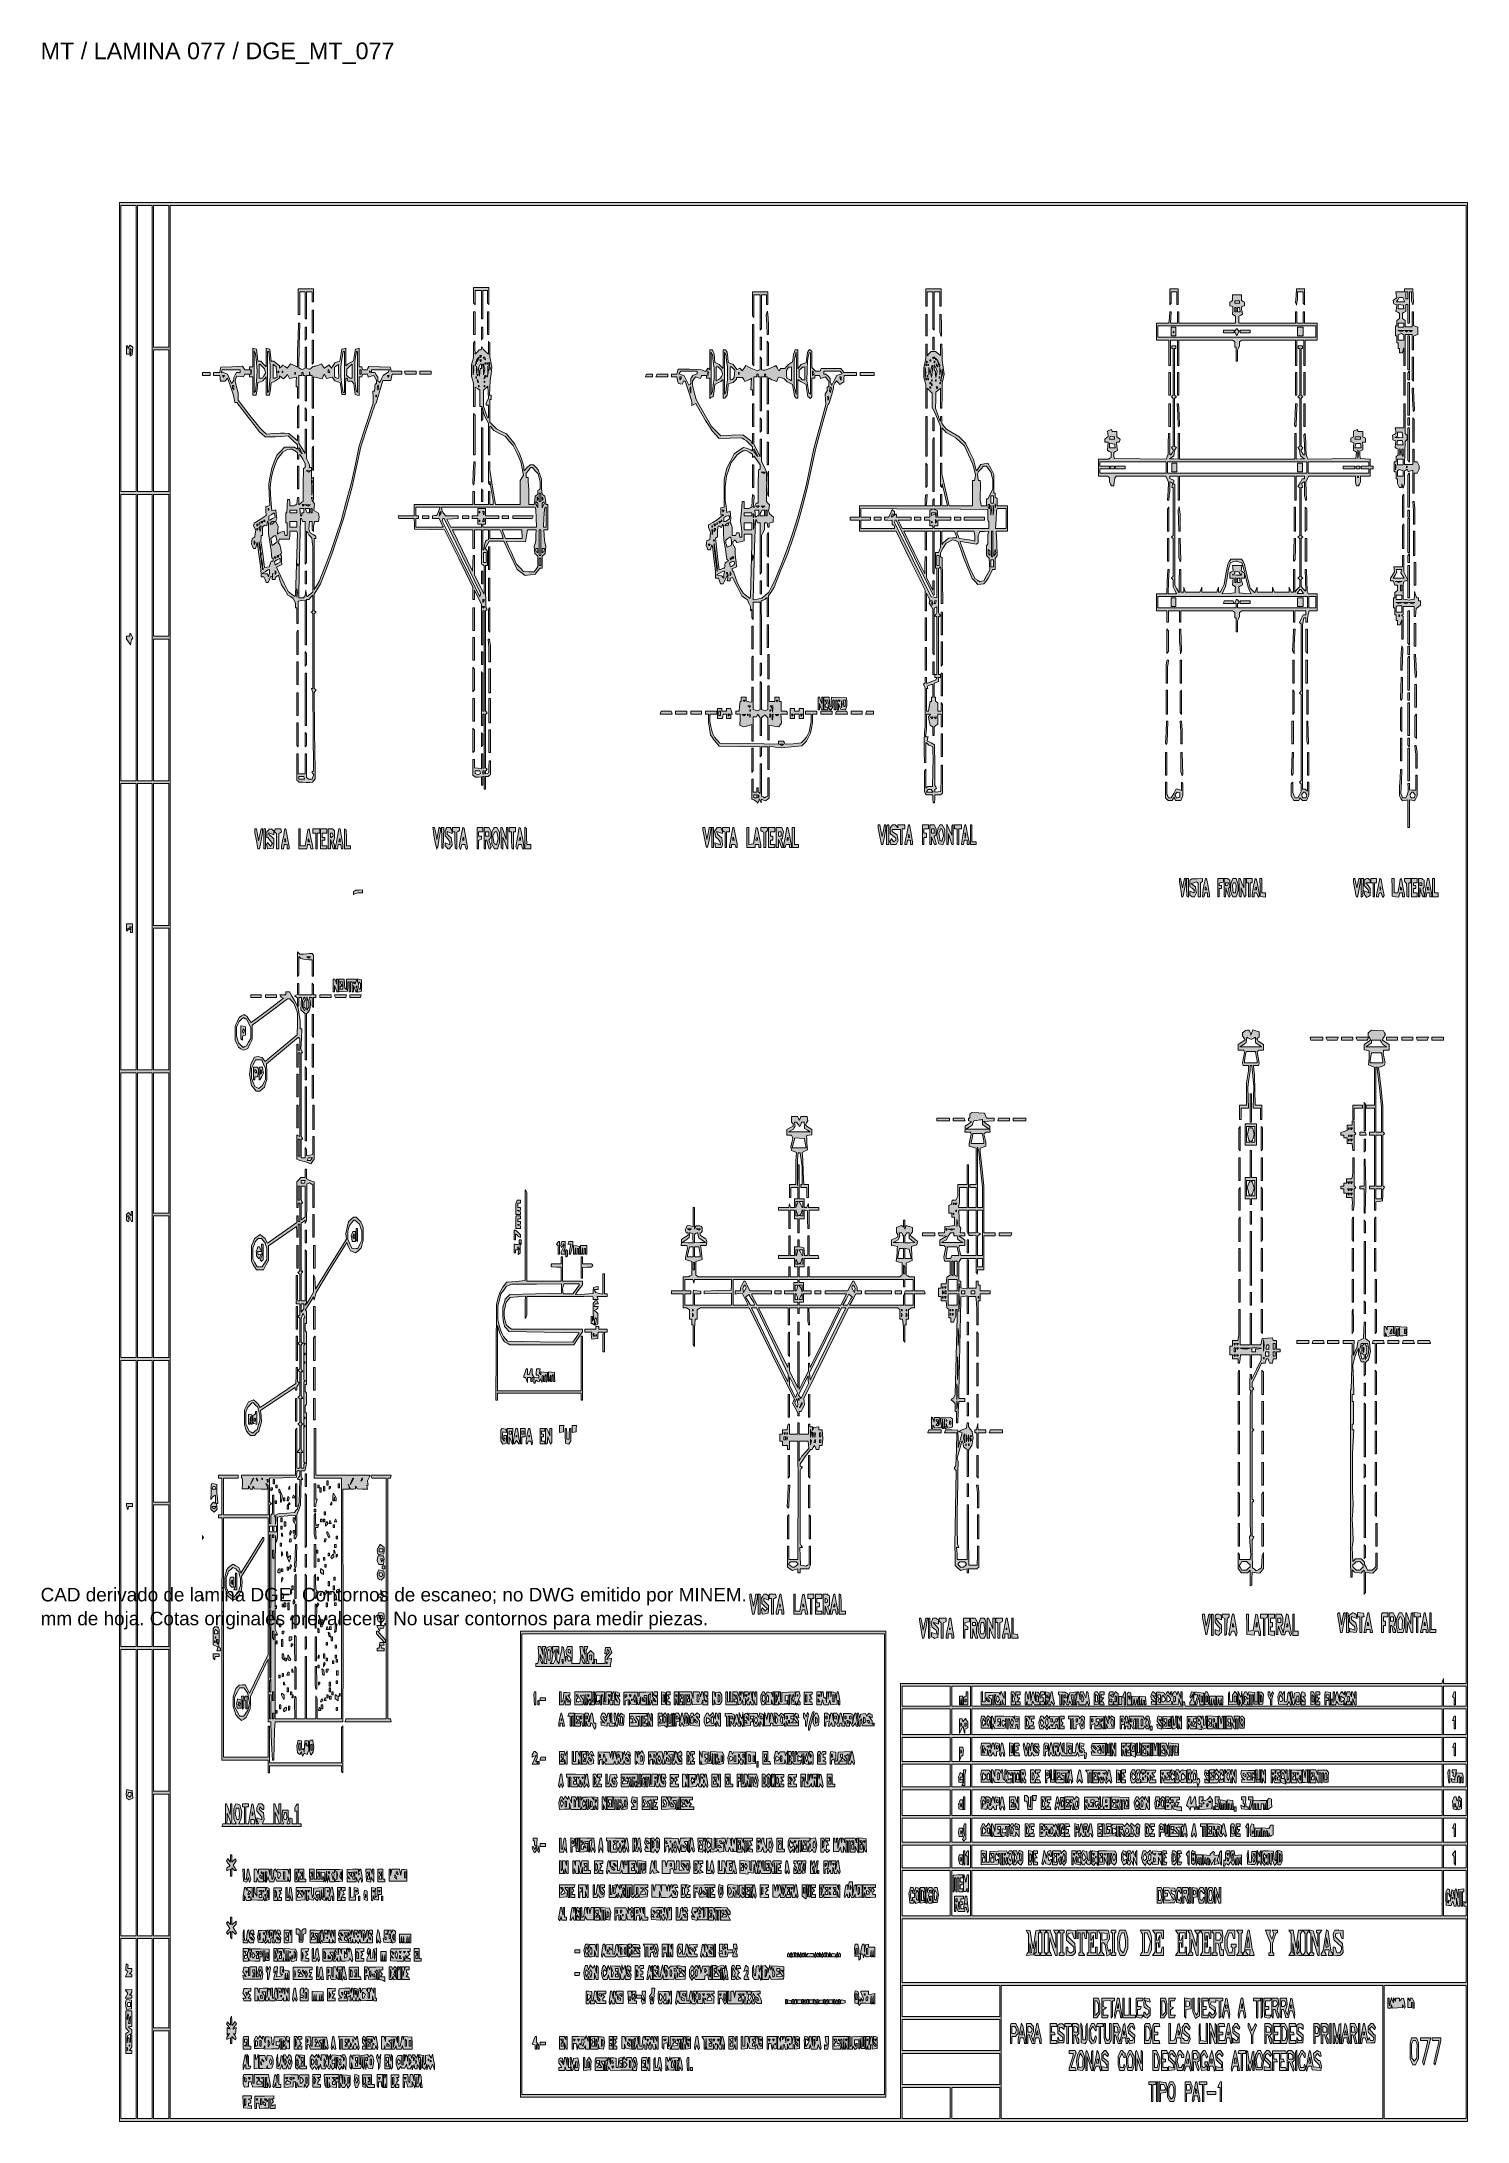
# Paper-space layout 'AN-22-DGE-077' of a CAD drawing. Header units: metres. Extents: x 12 to 191, y -57 to 204.
import ezdxf

# ---------------------------------------------------------------- set-up
doc = ezdxf.new("R2010")
doc.units = ezdxf.units.M
for name, color, linetype, lineweight in [('DGE_CONTORNOS', 7, 'Continuous', 0), ('DGE_DATOS', 7, 'Continuous', 0), ('DGE_RELLENO', 7, 'Continuous', 0)]:
    doc.layers.add(name, color=color, linetype=linetype, lineweight=lineweight)
doc.styles.add('DGE_ARIAL', font='arial.ttf')

# ---------------------------------------------------------------- blocks, each defined once
blk = doc.blocks.new('LP_REF_DGE_MT_077')
at = {"layer": 'DGE_RELLENO'}
h = blk.add_hatch(color=7, dxfattribs=at)
h.paths.add_polyline_path([(21.9, 63.25), (21.9, -57.38), (106.67, -57.38), (191.44, -57.38), (191.44, 63.25), (191.44, 183.87), (106.67, 183.87), (21.9, 183.87)], flags=0)
h.paths.add_polyline_path([(24.01, 165.52), (24.01, 147.53), (23.04, 147.53), (22.07, 147.53), (22.07, 165.52), (22.07, 183.52), (23.04, 183.52), (24.01, 183.52)], flags=0)
h.paths.add_polyline_path([(26.03, 165.52), (26.03, 147.53), (25.11, 147.53), (24.18, 147.53), (24.18, 165.52), (24.18, 183.52), (25.11, 183.52), (26.03, 183.52)], flags=0)
h.paths.add_polyline_path([(28.14, 174.61), (28.14, 165.7), (27.17, 165.7), (26.21, 165.7), (26.21, 174.61), (26.21, 183.52), (27.17, 183.52), (28.14, 183.52)], flags=0)
h.paths.add_polyline_path([(191.27, 90.6), (191.27, -2.32), (189.86, -2.32), (188.45, -2.32), (188.45, -2.01), (188.45, -1.7), (188.33, -2.01), (188.22, -2.32), (154.19, -2.32), (120.16, -2.32), (120.16, -29.68), (120.16, -57.03), (74.24, -57.03), (28.31, -57.03), (28.31, 63.25), (28.31, 183.52), (109.79, 183.52), (191.27, 183.52)], flags=0)
h.paths.add_polyline_path([(28.14, 156.43), (28.14, 147.53), (27.17, 147.53), (26.21, 147.53), (26.21, 156.43), (26.21, 165.34), (27.17, 165.34), (28.14, 165.34)], flags=0)
h.paths.add_polyline_path([(24.01, 129.17), (24.01, 111.18), (23.04, 111.18), (22.07, 111.18), (22.07, 129.17), (22.07, 147.17), (23.04, 147.17), (24.01, 147.17)], flags=0)
h.paths.add_polyline_path([(26.03, 129.17), (26.03, 111.18), (25.11, 111.18), (24.18, 111.18), (24.18, 129.17), (24.18, 147.17), (25.11, 147.17), (26.03, 147.17)], flags=0)
h.paths.add_polyline_path([(28.14, 138.26), (28.14, 129.35), (27.17, 129.35), (26.21, 129.35), (26.21, 138.26), (26.21, 147.17), (27.17, 147.17), (28.14, 147.17)], flags=0)
h.paths.add_polyline_path([(28.14, 120.09), (28.14, 111.18), (27.17, 111.18), (26.21, 111.18), (26.21, 120.09), (26.21, 129), (27.17, 129), (28.14, 129)], flags=0)
h.paths.add_polyline_path([(24.01, 92.82), (24.01, 74.83), (23.04, 74.83), (22.07, 74.83), (22.07, 92.82), (22.07, 110.82), (23.04, 110.82), (24.01, 110.82)], flags=0)
h.paths.add_polyline_path([(26.03, 92.82), (26.03, 74.83), (25.11, 74.83), (24.18, 74.83), (24.18, 92.82), (24.18, 110.82), (25.11, 110.82), (26.03, 110.82)], flags=0)
h.paths.add_polyline_path([(28.14, 101.91), (28.14, 93), (27.17, 93), (26.21, 93), (26.21, 101.91), (26.21, 110.82), (27.17, 110.82), (28.14, 110.82)], flags=0)
h.paths.add_polyline_path([(28.14, 83.74), (28.14, 74.83), (27.17, 74.83), (26.21, 74.83), (26.21, 83.74), (26.21, 92.65), (27.17, 92.65), (28.14, 92.65)], flags=0)
h.paths.add_polyline_path([(24.01, 56.56), (24.01, 38.66), (23.04, 38.66), (22.07, 38.66), (22.07, 56.56), (22.07, 74.47), (23.04, 74.47), (24.01, 74.47)], flags=0)
h.paths.add_polyline_path([(26.03, 56.56), (26.03, 38.66), (25.11, 38.66), (24.18, 38.66), (24.18, 56.56), (24.18, 74.47), (25.11, 74.47), (26.03, 74.47)], flags=0)
h.paths.add_polyline_path([(28.14, 65.65), (28.14, 56.83), (27.17, 56.83), (26.21, 56.83), (26.21, 65.65), (26.21, 74.47), (27.17, 74.47), (28.14, 74.47)], flags=0)
h.paths.add_polyline_path([(28.14, 47.57), (28.14, 38.66), (27.17, 38.66), (26.21, 38.66), (26.21, 47.57), (26.21, 56.48), (27.17, 56.48), (28.14, 56.48)], flags=0)
h.paths.add_polyline_path([(24.01, 20.3), (24.01, 2.31), (23.04, 2.31), (22.07, 2.31), (22.07, 20.3), (22.07, 38.3), (23.04, 38.3), (24.01, 38.3)], flags=0)
h.paths.add_polyline_path([(26.03, 20.3), (26.03, 2.31), (25.11, 2.31), (24.18, 2.31), (24.18, 20.3), (24.18, 38.3), (25.11, 38.3), (26.03, 38.3)], flags=0)
h.paths.add_polyline_path([(28.14, 29.39), (28.14, 20.48), (27.17, 20.48), (26.21, 20.48), (26.21, 29.39), (26.21, 38.3), (27.17, 38.3), (28.14, 38.3)], flags=0)
h.paths.add_polyline_path([(28.14, 11.22), (28.14, 2.31), (27.17, 2.31), (26.21, 2.31), (26.21, 11.22), (26.21, 20.13), (27.17, 20.13), (28.14, 20.13)], flags=0)
h.paths.add_polyline_path([(24.01, -16.04), (24.01, -34.04), (23.04, -34.04), (22.07, -34.04), (22.07, -16.04), (22.07, 1.95), (23.04, 1.95), (24.01, 1.95)], flags=0)
h.paths.add_polyline_path([(26.03, -16.04), (26.03, -34.04), (25.11, -34.04), (24.18, -34.04), (24.18, -16.04), (24.18, 1.95), (25.11, 1.95), (26.03, 1.95)], flags=0)
h.paths.add_polyline_path([(28.14, -6.96), (28.14, -15.87), (27.17, -15.87), (26.21, -15.87), (26.21, -6.96), (26.21, 1.95), (27.17, 1.95), (28.14, 1.95)], flags=0)
h.paths.add_polyline_path([(126.4, -3.93), (126.4, -5.18), (123.37, -5.18), (120.34, -5.18), (120.34, -3.93), (120.34, -2.68), (123.37, -2.68), (126.4, -2.68)], flags=0)
h.paths.add_polyline_path([(128.95, -3.93), (128.95, -5.18), (127.77, -5.18), (126.58, -5.18), (126.58, -3.93), (126.58, -2.68), (127.77, -2.68), (128.95, -2.68)], flags=0)
h.paths.add_polyline_path([(188.28, -3.93), (188.28, -5.18), (172.12, -5.18), (155.95, -5.18), (155.9, -4.91), (155.85, -4.64), (155.76, -4.64), (155.67, -4.64), (155.67, -4.91), (155.67, -5.18), (142.4, -5.18), (129.13, -5.18), (129.13, -3.93), (129.13, -2.68), (158.7, -2.68), (188.28, -2.68)], flags=0)
h.paths.add_polyline_path([(191.27, -3.93), (191.27, -5.18), (189.86, -5.18), (188.45, -5.18), (188.45, -3.93), (188.45, -2.68), (189.86, -2.68), (191.27, -2.68)], flags=0)
h.paths.add_polyline_path([(126.4, -7.14), (126.4, -8.74), (123.37, -8.74), (120.34, -8.74), (120.34, -7.14), (120.34, -5.53), (123.37, -5.53), (126.4, -5.53)], flags=0)
h.paths.add_polyline_path([(128.95, -7.14), (128.95, -8.74), (127.77, -8.74), (126.58, -8.74), (126.58, -7.14), (126.58, -5.53), (127.77, -5.53), (128.95, -5.53)], flags=0)
h.paths.add_polyline_path([(188.28, -7.14), (188.28, -8.74), (158.7, -8.74), (129.13, -8.74), (129.13, -7.14), (129.13, -5.53), (158.7, -5.53), (188.28, -5.53)], flags=0)
h.paths.add_polyline_path([(191.27, -7.14), (191.27, -8.74), (189.86, -8.74), (188.45, -8.74), (188.45, -7.14), (188.45, -5.53), (189.86, -5.53), (191.27, -5.53)], flags=0)
h.paths.add_polyline_path([(126.4, -10.61), (126.4, -12.12), (123.37, -12.12), (120.34, -12.12), (120.34, -10.61), (120.34, -9.1), (123.37, -9.1), (126.4, -9.1)], flags=0)
h.paths.add_polyline_path([(128.95, -10.61), (128.95, -12.12), (127.77, -12.12), (126.58, -12.12), (126.58, -10.61), (126.58, -9.1), (127.77, -9.1), (128.95, -9.1)], flags=0)
h.paths.add_polyline_path([(188.28, -10.61), (188.28, -12.12), (158.7, -12.12), (129.13, -12.12), (129.13, -10.61), (129.13, -9.1), (158.7, -9.1), (188.28, -9.1)], flags=0)
h.paths.add_polyline_path([(191.27, -10.61), (191.27, -12.12), (189.86, -12.12), (188.45, -12.12), (188.45, -10.61), (188.45, -9.1), (189.86, -9.1), (191.27, -9.1)], flags=0)
h.paths.add_polyline_path([(126.4, -13.91), (126.4, -15.33), (123.37, -15.33), (120.34, -15.33), (120.34, -13.91), (120.34, -12.48), (123.37, -12.48), (126.4, -12.48)], flags=0)
h.paths.add_polyline_path([(128.95, -13.91), (128.95, -15.33), (127.77, -15.33), (126.58, -15.33), (126.58, -13.91), (126.58, -12.48), (127.77, -12.48), (128.95, -12.48)], flags=0)
h.paths.add_polyline_path([(188.28, -13.91), (188.28, -15.33), (158.7, -15.33), (129.13, -15.33), (129.13, -13.91), (129.13, -12.48), (158.7, -12.48), (188.28, -12.48)], flags=0)
h.paths.add_polyline_path([(191.27, -13.91), (191.27, -15.33), (189.86, -15.33), (188.45, -15.33), (188.45, -13.91), (188.45, -12.48), (189.86, -12.48), (191.27, -12.48)], flags=0)
h.paths.add_polyline_path([(126.4, -17.29), (126.4, -18.9), (123.37, -18.9), (120.34, -18.9), (120.34, -17.29), (120.34, -15.69), (123.37, -15.69), (126.4, -15.69)], flags=0)
h.paths.add_polyline_path([(128.95, -17.29), (128.95, -18.9), (127.77, -18.9), (126.58, -18.9), (126.58, -17.29), (126.58, -15.69), (127.77, -15.69), (128.95, -15.69)], flags=0)
h.paths.add_polyline_path([(188.28, -17.29), (188.28, -18.9), (158.7, -18.9), (129.13, -18.9), (129.13, -17.29), (129.13, -15.69), (158.7, -15.69), (188.28, -15.69)], flags=0)
h.paths.add_polyline_path([(191.27, -17.29), (191.27, -18.9), (189.86, -18.9), (188.45, -18.9), (188.45, -17.29), (188.45, -15.69), (189.86, -15.69), (191.27, -15.69)], flags=0)
h.paths.add_polyline_path([(28.14, -25.13), (28.14, -34.04), (27.17, -34.04), (26.21, -34.04), (26.21, -25.13), (26.21, -16.22), (27.17, -16.22), (28.14, -16.22)], flags=0)
h.paths.add_polyline_path([(126.4, -20.77), (126.4, -22.28), (123.37, -22.28), (120.34, -22.28), (120.34, -20.77), (120.34, -19.25), (123.37, -19.25), (126.4, -19.25)], flags=0)
h.paths.add_polyline_path([(128.95, -20.77), (128.95, -22.28), (127.77, -22.28), (126.58, -22.28), (126.58, -20.77), (126.58, -19.25), (127.77, -19.25), (128.95, -19.25)], flags=0)
h.paths.add_polyline_path([(188.28, -20.77), (188.28, -22.28), (158.7, -22.28), (129.13, -22.28), (129.13, -20.77), (129.13, -19.25), (158.7, -19.25), (188.28, -19.25)], flags=0)
h.paths.add_polyline_path([(191.27, -20.77), (191.27, -22.28), (189.86, -22.28), (188.45, -22.28), (188.45, -20.77), (188.45, -19.25), (189.86, -19.25), (191.27, -19.25)], flags=0)
h.paths.add_polyline_path([(126.4, -24.06), (126.4, -25.49), (123.37, -25.49), (120.34, -25.49), (120.34, -24.06), (120.34, -22.64), (123.37, -22.64), (126.4, -22.64)], flags=0)
h.paths.add_polyline_path([(128.95, -24.06), (128.95, -25.49), (127.77, -25.49), (126.58, -25.49), (126.58, -24.06), (126.58, -22.64), (127.77, -22.64), (128.95, -22.64)], flags=0)
h.paths.add_polyline_path([(188.28, -24.06), (188.28, -25.49), (158.7, -25.49), (129.13, -25.49), (129.13, -24.06), (129.13, -22.64), (158.7, -22.64), (188.28, -22.64)], flags=0)
h.paths.add_polyline_path([(191.27, -24.06), (191.27, -25.49), (189.86, -25.49), (188.45, -25.49), (188.45, -24.06), (188.45, -22.64), (189.86, -22.64), (191.27, -22.64)], flags=0)
h.paths.add_polyline_path([(126.4, -28.7), (126.4, -31.55), (123.37, -31.55), (120.34, -31.55), (120.34, -28.7), (120.34, -25.84), (123.37, -25.84), (126.4, -25.84)], flags=0)
h.paths.add_polyline_path([(128.95, -28.7), (128.95, -31.55), (127.77, -31.55), (126.58, -31.55), (126.58, -28.7), (126.58, -25.84), (127.77, -25.84), (128.95, -25.84)], flags=0)
h.paths.add_polyline_path([(188.28, -28.7), (188.28, -31.55), (158.7, -31.55), (129.13, -31.55), (129.13, -28.7), (129.13, -25.84), (158.7, -25.84), (188.28, -25.84)], flags=0)
h.paths.add_polyline_path([(191.27, -27.89), (191.27, -29.93), (191.14, -29.83), (191, -29.73), (191, -30.01), (191, -30.3), (191.14, -30.3), (191.27, -30.3), (191.27, -30.92), (191.27, -31.55), (189.86, -31.55), (188.45, -31.55), (188.45, -28.7), (188.45, -25.84), (189.86, -25.84), (191.27, -25.84)], flags=0)
h.paths.add_polyline_path([(191.27, -35.91), (191.27, -39.92), (155.8, -39.92), (120.34, -39.92), (120.34, -35.91), (120.34, -31.9), (155.8, -31.9), (191.27, -31.9)], flags=0)
h.paths.add_polyline_path([(24.01, -45.71), (24.01, -57.03), (23.04, -57.03), (22.07, -57.03), (22.07, -45.71), (22.07, -34.4), (23.04, -34.4), (24.01, -34.4)], flags=0)
h.paths.add_polyline_path([(26.03, -45.71), (26.03, -57.03), (25.11, -57.03), (24.18, -57.03), (24.18, -45.71), (24.18, -34.4), (25.11, -34.4), (26.03, -34.4)], flags=0)
h.paths.add_polyline_path([(28.14, -40.01), (28.14, -45.62), (27.17, -45.62), (26.21, -45.62), (26.21, -40.01), (26.21, -34.4), (27.17, -34.4), (28.14, -34.4)], flags=0)
h.paths.add_polyline_path([(132.64, -42.24), (132.64, -44.2), (126.49, -44.2), (120.34, -44.2), (120.34, -42.24), (120.34, -40.28), (126.49, -40.28), (132.64, -40.28)], flags=0)
h.paths.add_polyline_path([(180.81, -48.65), (180.81, -57.03), (156.81, -57.03), (132.82, -57.03), (132.82, -48.65), (132.82, -40.28), (156.81, -40.28), (180.81, -40.28)], flags=0)
h.paths.add_polyline_path([(191.27, -48.65), (191.27, -57.03), (186.13, -57.03), (180.98, -57.03), (180.98, -48.65), (180.98, -40.28), (186.13, -40.28), (191.27, -40.28)], flags=0)
h.paths.add_polyline_path([(132.64, -46.51), (132.64, -48.47), (126.49, -48.47), (120.34, -48.47), (120.34, -46.51), (120.34, -44.55), (126.49, -44.55), (132.64, -44.55)], flags=0)
h.paths.add_polyline_path([(28.14, -51.5), (28.14, -57.03), (27.17, -57.03), (26.21, -57.03), (26.21, -51.5), (26.21, -45.98), (27.17, -45.98), (28.14, -45.98)], flags=0)
h.paths.add_polyline_path([(132.64, -50.79), (132.64, -52.75), (126.49, -52.75), (120.34, -52.75), (120.34, -50.79), (120.34, -48.83), (126.49, -48.83), (132.64, -48.83)], flags=0)
h.paths.add_polyline_path([(126.4, -55.07), (126.4, -57.03), (123.37, -57.03), (120.34, -57.03), (120.34, -55.07), (120.34, -53.11), (123.37, -53.11), (126.4, -53.11)], flags=0)
h.paths.add_polyline_path([(132.64, -55.07), (132.64, -57.03), (129.61, -57.03), (126.58, -57.03), (126.58, -55.07), (126.58, -53.11), (129.61, -53.11), (132.64, -53.11)], flags=0)
h.paths.add_polyline_path([(22.78, 165.34), (22.78, 164.81), (23, 164.81), (23.22, 164.81), (23.22, 165.18), (23.22, 165.54), (23.3, 165.44), (23.38, 165.34), (23.33, 164.96), (23.28, 164.58), (23.4, 164.67), (23.52, 164.75), (23.55, 165.23), (23.58, 165.7), (23.43, 165.82), (23.28, 165.93), (23.12, 165.73), (22.95, 165.52), (22.95, 165.7), (22.95, 165.88), (22.87, 165.88), (22.78, 165.88)], flags=0)
h.paths.add_polyline_path([(66.46, 172.21), (66.46, 171.24), (66.55, 171.13), (66.64, 171.02), (66.64, 171.93), (66.64, 172.83), (67.03, 172.83), (67.43, 172.83), (67.43, 171.05), (67.43, 169.26), (67.51, 169.26), (67.6, 169.26), (67.6, 171.05), (67.6, 172.83), (67.91, 172.83), (68.22, 172.83), (68.22, 172.04), (68.22, 171.24), (68.31, 171.13), (68.39, 171.02), (68.39, 172.1), (68.39, 173.18), (67.43, 173.18), (66.46, 173.18)], flags=0)
h.paths.add_polyline_path([(44.4, 171.4), (44.4, 169.8), (44.49, 169.8), (44.58, 169.8), (44.58, 171.22), (44.58, 172.65), (44.93, 172.65), (45.28, 172.65), (45.28, 170.96), (45.28, 169.26), (45.37, 169.26), (45.45, 169.26), (45.45, 170.96), (45.45, 172.65), (45.81, 172.65), (46.16, 172.65), (46.16, 172.03), (46.16, 171.4), (46.25, 171.4), (46.33, 171.4), (46.33, 172.2), (46.33, 173.01), (45.37, 173.01), (44.4, 173.01)], flags=0)
h.paths.add_polyline_path([(123.33, 171.94), (123.33, 170.87), (123.41, 170.87), (123.5, 170.87), (123.5, 171.76), (123.5, 172.65), (123.85, 172.65), (124.21, 172.65), (124.21, 170.34), (124.21, 168.04), (124.29, 167.93), (124.38, 167.82), (124.38, 170.23), (124.38, 172.65), (124.73, 172.65), (125.08, 172.65), (125.08, 171.76), (125.08, 170.87), (125.17, 170.87), (125.26, 170.87), (125.26, 171.94), (125.26, 173.01), (124.29, 173.01), (123.33, 173.01)], flags=0)
h.paths.add_polyline_path([(154, 172.02), (154, 171.02), (154.09, 171.13), (154.18, 171.24), (154.18, 171.95), (154.18, 172.65), (154.53, 172.65), (154.88, 172.65), (154.88, 171.85), (154.88, 171.05), (154.97, 171.05), (155.06, 171.05), (155.06, 172.03), (155.06, 173.01), (154.53, 173.01), (154, 173.01)], flags=0)
h.paths.add_polyline_path([(169.89, 172.16), (169.84, 171.31), (169.89, 171.15), (169.94, 170.98), (170.01, 171.32), (170.07, 171.67), (170.08, 172.16), (170.09, 172.65), (170.44, 172.65), (170.79, 172.65), (170.79, 171.95), (170.79, 171.24), (170.88, 171.13), (170.96, 171.02), (170.96, 172.02), (170.96, 173.01), (170.45, 173.01), (169.93, 173.01)], flags=0)
h.paths.add_polyline_path([(183.53, 172.83), (183.53, 172.65), (183, 172.65), (182.46, 172.65), (182.5, 172.28), (182.55, 171.92), (182.33, 171.75), (182.11, 171.58), (182.15, 171.36), (182.18, 171.13), (182.38, 171.08), (182.57, 171.02), (182.52, 170.61), (182.46, 170.2), (182.69, 170.09), (182.92, 169.97), (182.92, 169.63), (182.92, 169.29), (182.74, 169.17), (182.57, 169.06), (182.57, 168.72), (182.57, 168.37), (182.48, 168.37), (182.39, 168.37), (182.39, 167.75), (182.39, 167.13), (182.48, 167.13), (182.57, 167.13), (182.57, 166.68), (182.57, 166.23), (182.65, 166.23), (182.74, 166.23), (182.74, 165.88), (182.74, 165.52), (182.83, 165.52), (182.92, 165.52), (182.92, 165.25), (182.92, 164.99), (183.09, 164.99), (183.26, 164.99), (183.35, 165.3), (183.44, 165.61), (183.44, 164.5), (183.45, 163.38), (183.53, 163.38), (183.62, 163.38), (183.62, 165.34), (183.62, 167.3), (184.06, 167.3), (184.5, 167.3), (184.5, 166.32), (184.5, 165.34), (184.59, 165.34), (184.68, 165.34), (184.68, 166.21), (184.68, 167.08), (184.94, 167.19), (185.2, 167.29), (185.2, 167.75), (185.2, 168.2), (184.94, 168.31), (184.68, 168.42), (184.68, 169.29), (184.68, 170.15), (184.59, 170.15), (184.5, 170.15), (184.5, 169.2), (184.5, 168.24), (184.06, 168.24), (183.62, 168.24), (183.62, 168.65), (183.62, 169.06), (183.45, 169.17), (183.27, 169.29), (183.27, 169.63), (183.27, 169.97), (183.49, 170.08), (183.71, 170.19), (183.71, 170.62), (183.71, 171.05), (183.84, 171.05), (183.97, 171.05), (183.97, 169.89), (183.97, 168.73), (184.06, 168.73), (184.15, 168.73), (184.15, 170.69), (184.15, 172.65), (184.28, 172.65), (184.41, 172.65), (184.41, 172.07), (184.41, 171.49), (184.49, 171.25), (184.57, 171.01), (184.61, 171.16), (184.65, 171.31), (184.61, 172.16), (184.57, 173.01), (184.05, 173.01), (183.53, 173.01)], flags=0)
h.paths.add_polyline_path([(183.97, 172.2), (183.97, 171.76), (183.84, 171.76), (183.71, 171.76), (183.71, 172.2), (183.71, 172.65), (183.84, 172.65), (183.97, 172.65)], flags=0)
h.paths.add_polyline_path([(183.45, 171.67), (183.55, 171.4), (183.04, 171.4), (182.53, 171.4), (182.7, 171.66), (182.87, 171.93), (183.1, 171.93), (183.34, 171.94)], flags=0)
h.paths.add_polyline_path([(183.42, 170.73), (183.46, 170.51), (183.1, 170.51), (182.74, 170.51), (182.74, 170.79), (182.74, 171.07), (183.06, 171.01), (183.39, 170.96)], flags=0)
h.paths.add_polyline_path([(183.45, 168.46), (183.45, 168.19), (183.09, 168.19), (182.74, 168.19), (182.74, 168.46), (182.74, 168.73), (183.09, 168.73), (183.45, 168.73)], flags=0)
h.paths.add_polyline_path([(183.29, 167.71), (183.09, 167.64), (182.9, 167.71), (182.7, 167.79), (183.09, 167.79), (183.49, 167.79)], flags=0)
h.paths.add_polyline_path([(183.91, 167.72), (183.8, 167.63), (183.69, 167.72), (183.58, 167.81), (183.8, 167.81), (184.02, 167.81)], flags=0)
h.paths.add_polyline_path([(184.43, 167.72), (184.32, 167.63), (184.21, 167.72), (184.1, 167.81), (184.32, 167.81), (184.54, 167.81)], flags=0)
h.paths.add_polyline_path([(183.45, 166.93), (183.45, 166.59), (183.09, 166.59), (182.74, 166.59), (182.74, 166.94), (182.74, 167.28), (182.94, 167.34), (183.14, 167.4), (183.29, 167.33), (183.45, 167.26)], flags=0)
h.paths.add_polyline_path([(101.53, 171.15), (101.53, 169.64), (101.62, 169.53), (101.71, 169.42), (101.71, 170.86), (101.71, 172.29), (102.1, 172.29), (102.5, 172.29), (102.5, 170.06), (102.5, 167.82), (102.58, 167.93), (102.67, 168.04), (102.67, 170.17), (102.67, 172.29), (102.98, 172.29), (103.29, 172.29), (103.29, 171.67), (103.29, 171.05), (103.38, 171.05), (103.46, 171.05), (103.46, 171.85), (103.46, 172.65), (102.5, 172.65), (101.53, 172.65)], flags=0)
h.paths.add_polyline_path([(161.91, 171.91), (161.91, 171.55), (161.74, 171.45), (161.56, 171.36), (161.56, 171.13), (161.56, 170.89), (161.76, 170.84), (161.96, 170.78), (161.93, 170.3), (161.9, 169.83), (162.08, 169.71), (162.26, 169.6), (162.26, 169.16), (162.26, 168.73), (158.7, 168.73), (155.14, 168.73), (155.14, 169.44), (155.14, 170.15), (155.06, 170.15), (154.97, 170.15), (154.97, 169.44), (154.97, 168.73), (154.53, 168.73), (154.09, 168.73), (154.14, 169.44), (154.2, 170.15), (154.11, 170.15), (154.02, 170.15), (153.96, 169.44), (153.9, 168.73), (153.11, 168.73), (152.33, 168.73), (152.33, 167.66), (152.33, 166.59), (153.12, 166.59), (153.91, 166.59), (153.91, 164.99), (153.91, 163.38), (154, 163.38), (154.09, 163.38), (154.09, 164.99), (154.09, 166.59), (154.53, 166.59), (154.97, 166.59), (154.97, 164.99), (154.97, 163.38), (155.06, 163.38), (155.14, 163.38), (155.14, 164.99), (155.14, 166.59), (158.52, 166.59), (161.9, 166.59), (162.04, 166.48), (162.18, 166.37), (162.18, 166.04), (162.18, 165.7), (162.26, 165.7), (162.35, 165.7), (162.35, 164.81), (162.35, 163.92), (162.44, 163.92), (162.53, 163.92), (162.53, 164.62), (162.53, 165.32), (162.66, 165.59), (162.79, 165.85), (162.79, 166.11), (162.79, 166.37), (162.93, 166.48), (163.07, 166.59), (166.45, 166.59), (169.82, 166.59), (169.82, 164.99), (169.82, 163.38), (169.91, 163.38), (170, 163.38), (170, 164.99), (170, 166.59), (170.44, 166.59), (170.88, 166.59), (170.88, 164.99), (170.88, 163.38), (170.96, 163.38), (171.05, 163.38), (171.05, 164.99), (171.05, 166.59), (171.8, 166.59), (172.55, 166.59), (172.55, 167.66), (172.55, 168.73), (171.76, 168.73), (170.96, 168.73), (170.96, 169.44), (170.96, 170.15), (170.88, 170.15), (170.79, 170.15), (170.79, 169.44), (170.79, 168.73), (170.39, 168.73), (170, 168.73), (170, 169.44), (170, 170.15), (169.91, 170.15), (169.82, 170.15), (169.82, 169.44), (169.82, 168.73), (166.26, 168.73), (162.7, 168.73), (162.7, 169.17), (162.7, 169.61), (162.93, 169.73), (163.15, 169.84), (163.1, 170.13), (163.04, 170.42), (163.03, 170.6), (163.01, 170.77), (163.21, 170.83), (163.41, 170.89), (163.41, 171.13), (163.41, 171.36), (163.23, 171.45), (163.05, 171.55), (163.05, 171.91), (163.05, 172.27), (162.48, 172.27), (161.91, 172.27)], flags=0)
h.paths.add_polyline_path([(162.79, 171.37), (162.79, 171.22), (162.48, 171.22), (162.18, 171.22), (162.18, 171.38), (162.18, 171.54), (162.48, 171.53), (162.79, 171.51)], flags=0)
h.paths.add_polyline_path([(162.35, 170.42), (162.35, 170.15), (162.26, 170.15), (162.18, 170.15), (162.18, 170.42), (162.18, 170.69), (162.26, 170.69), (162.35, 170.69)], flags=0)
h.paths.add_polyline_path([(162.82, 170.42), (162.87, 170.15), (162.7, 170.15), (162.53, 170.15), (162.53, 170.42), (162.53, 170.69), (162.65, 170.69), (162.77, 170.69)], flags=0)
h.paths.add_polyline_path([(172.37, 167.66), (172.37, 166.95), (162.44, 166.95), (152.51, 166.95), (152.51, 167.66), (152.51, 168.37), (162.44, 168.37), (172.37, 168.37)], flags=0)
h.paths.add_polyline_path([(46.16, 168.91), (46.16, 167.48), (46.25, 167.48), (46.33, 167.48), (46.33, 168.91), (46.33, 170.33), (46.25, 170.33), (46.16, 170.33)], flags=0)
h.paths.add_polyline_path([(66.46, 168.73), (66.46, 167.3), (66.55, 167.3), (66.64, 167.3), (66.64, 168.73), (66.64, 170.15), (66.55, 170.15), (66.46, 170.15)], flags=0)
h.paths.add_polyline_path([(68.22, 168.73), (68.22, 167.3), (68.31, 167.3), (68.39, 167.3), (68.39, 168.73), (68.39, 170.15), (68.31, 170.15), (68.22, 170.15)], flags=0)
h.paths.add_polyline_path([(103.34, 170.01), (103.27, 169.78), (103.33, 168.54), (103.39, 167.3), (103.47, 167.3), (103.55, 167.3), (103.54, 167.88), (103.54, 168.46), (103.48, 169.35), (103.42, 170.24)], flags=0)
h.paths.add_polyline_path([(123.33, 168.46), (123.33, 167.13), (123.41, 167.13), (123.5, 167.13), (123.5, 168.46), (123.5, 169.8), (123.41, 169.8), (123.33, 169.8)], flags=0)
h.paths.add_polyline_path([(125.09, 168.68), (125.09, 167.57), (125.17, 167.31), (125.25, 167.05), (125.29, 167.13), (125.32, 167.21), (125.28, 168.51), (125.24, 169.8), (125.16, 169.8), (125.08, 169.8)], flags=0)
h.paths.add_polyline_path([(44.37, 166.99), (44.31, 165.25), (44.31, 164.22), (44.31, 163.18), (44.16, 163.27), (44, 163.36), (43.71, 163.48), (43.43, 163.59), (43.22, 163.32), (43.01, 163.04), (42.74, 163.25), (42.48, 163.45), (42.25, 163.24), (42.03, 163.04), (42.03, 163.19), (42.03, 163.35), (41.67, 163.63), (41.32, 163.92), (41.16, 163.92), (41.01, 163.92), (40.92, 164.68), (40.84, 165.43), (40.6, 165.49), (40.36, 165.55), (40.36, 164.38), (40.36, 163.21), (40.03, 163.56), (39.7, 163.92), (39.51, 163.92), (39.33, 163.92), (39.25, 164.68), (39.17, 165.43), (38.93, 165.49), (38.69, 165.55), (38.69, 164.38), (38.69, 163.21), (38.47, 163.21), (38.25, 163.21), (38.25, 163.03), (38.25, 162.85), (37.97, 162.85), (37.69, 162.85), (37.55, 163.07), (37.41, 163.29), (36.03, 163.24), (34.65, 163.19), (34.6, 162.84), (34.54, 162.49), (34.15, 162.49), (33.76, 162.49), (33.76, 162.31), (33.76, 162.14), (34.15, 162.14), (34.53, 162.14), (34.58, 161.78), (34.63, 161.42), (34.9, 161.42), (35.18, 161.42), (35.35, 161.6), (35.51, 161.78), (35.87, 160.78), (36.22, 159.78), (36.33, 159.26), (36.44, 158.75), (36.56, 158.75), (36.68, 158.75), (38.1, 156.91), (39.52, 155.07), (39.88, 154.76), (40.25, 154.44), (40.89, 154.43), (41.54, 154.41), (42.33, 154.47), (43.12, 154.53), (43.72, 153.98), (44.31, 153.43), (44.31, 153.14), (44.31, 152.85), (44.11, 152.99), (43.92, 153.14), (43.3, 153.13), (42.69, 153.13), (42.2, 152.62), (41.72, 152.12), (41.39, 151.29), (41.06, 150.47), (40.87, 149.49), (40.69, 148.51), (40.75, 147.14), (40.81, 145.77), (40.56, 145.71), (40.31, 145.65), (40.33, 145.1), (40.35, 144.54), (39.6, 144.04), (38.86, 143.55), (38.81, 143.41), (38.77, 143.28), (38.91, 142.99), (39.06, 142.7), (39, 142.28), (38.95, 141.85), (38.78, 141.74), (38.62, 141.63), (38.57, 141.28), (38.53, 140.93), (38.66, 140.66), (38.79, 140.4), (38.91, 140.4), (39.03, 140.4), (39.14, 140.79), (39.24, 141.19), (39.45, 139.68), (39.66, 138.17), (39.69, 137.64), (39.72, 137.1), (39.73, 136.97), (39.74, 136.83), (39.9, 136.83), (40.07, 136.83), (40.22, 136.48), (40.38, 136.12), (40.5, 136.12), (40.62, 136.12), (40.77, 136.48), (40.92, 136.83), (41.03, 136.83), (41.13, 136.83), (41.17, 137.06), (41.21, 137.28), (41.18, 136.88), (41.14, 136.48), (41.31, 136.48), (41.48, 136.48), (41.51, 136.63), (41.54, 136.79), (41.73, 136.91), (41.92, 137.03), (42.1, 136.42), (42.29, 135.81), (42.7, 135.17), (43.1, 134.53), (43.41, 134.33), (43.72, 134.12), (43.88, 133.83), (44.05, 133.55), (44.05, 133.23), (44.05, 132.91), (44.14, 132.91), (44.22, 132.91), (44.22, 131.93), (44.22, 130.95), (44.31, 130.95), (44.4, 130.95), (44.4, 132.36), (44.4, 133.77), (44.84, 133.83), (45.28, 133.89), (45.28, 131.09), (45.28, 128.28), (45.37, 128.28), (45.45, 128.28), (45.45, 131.13), (45.45, 133.98), (45.59, 133.98), (45.73, 133.98), (45.99, 134.26), (46.25, 134.53), (46.25, 133.56), (46.25, 132.59), (46.14, 132.48), (46.03, 132.38), (46.14, 132.28), (46.25, 132.17), (46.25, 127.47), (46.25, 122.76), (46.15, 122.76), (46.05, 122.76), (46.13, 122.54), (46.22, 122.31), (46.27, 117.38), (46.32, 112.45), (46.22, 112.36), (46.11, 112.27), (46.24, 112.09), (46.37, 111.92), (46.25, 111.64), (46.14, 111.36), (45.93, 111.36), (45.73, 111.36), (45.59, 111.46), (45.45, 111.57), (45.45, 113.07), (45.45, 114.56), (45.37, 114.56), (45.28, 114.56), (45.28, 113.32), (45.28, 112.07), (44.84, 112.07), (44.4, 112.07), (44.4, 113.32), (44.4, 114.56), (44.31, 114.56), (44.22, 114.56), (44.22, 112.88), (44.22, 111.2), (44.38, 111.11), (44.53, 111.02), (44.97, 110.99), (45.41, 110.95), (45.81, 110.98), (46.21, 111), (46.36, 111.22), (46.51, 111.44), (46.52, 111.98), (46.53, 112.51), (46.46, 117.39), (46.39, 122.26), (46.52, 122.43), (46.64, 122.61), (46.53, 122.7), (46.42, 122.79), (46.42, 127.48), (46.42, 132.17), (46.53, 132.28), (46.64, 132.38), (46.53, 132.48), (46.42, 132.59), (46.42, 133.62), (46.42, 134.65), (46.81, 135.3), (47.2, 135.94), (47.94, 137.87), (48.68, 139.81), (49.39, 141.95), (50.1, 144.09), (50.64, 146.12), (51.18, 148.15), (51.73, 150.66), (52.29, 153.16), (53.17, 155.85), (54.06, 158.54), (54.13, 158.6), (54.21, 158.66), (54.62, 160.09), (55.04, 161.51), (55.54, 161.51), (56.05, 161.51), (56.13, 161.91), (56.22, 162.31), (56.81, 162.31), (57.41, 162.31), (57.41, 162.49), (57.41, 162.67), (56.75, 162.67), (56.1, 162.67), (56.03, 162.93), (55.96, 163.18), (54.61, 163.22), (53.27, 163.26), (53.17, 163.05), (53.07, 162.85), (52.78, 162.85), (52.5, 162.85), (52.44, 163.03), (52.39, 163.21), (52.22, 163.21), (52.05, 163.21), (52.05, 164.38), (52.05, 165.55), (51.81, 165.49), (51.58, 165.43), (51.46, 164.71), (51.34, 163.99), (50.97, 163.77), (50.6, 163.55), (50.49, 163.45), (50.38, 163.35), (50.38, 164.45), (50.38, 165.55), (50.13, 165.49), (49.89, 165.43), (49.77, 164.69), (49.64, 163.95), (49.33, 163.85), (49.01, 163.74), (48.8, 163.4), (48.59, 163.07), (48.43, 163.27), (48.27, 163.46), (48, 163.25), (47.72, 163.04), (47.51, 163.32), (47.31, 163.6), (46.93, 163.45), (46.55, 163.31), (46.42, 163.29), (46.29, 163.27), (46.08, 163.09), (45.87, 162.91), (45.66, 162.99), (45.45, 163.07), (45.45, 164.38), (45.45, 165.7), (45.37, 165.7), (45.28, 165.7), (45.28, 164.38), (45.28, 163.07), (45.11, 162.98), (44.94, 162.89), (44.7, 162.99), (44.46, 163.08), (44.53, 165.9), (44.59, 168.73), (44.51, 168.73), (44.43, 168.73)], flags=0)
h.paths.add_polyline_path([(39.14, 163.78), (39.24, 162.69), (39.13, 161.43), (39.02, 160.18), (38.94, 160.08), (38.86, 159.98), (38.86, 162.61), (38.86, 165.24), (38.95, 165.05), (39.04, 164.87)], flags=0)
h.paths.add_polyline_path([(40.79, 164.27), (40.88, 163.37), (40.88, 162.67), (40.88, 161.98), (40.79, 161.08), (40.69, 160.18), (40.61, 160.08), (40.53, 159.98), (40.53, 162.57), (40.53, 165.17), (40.61, 165.17), (40.69, 165.17)], flags=0)
h.paths.add_polyline_path([(50.2, 162.58), (50.2, 160), (50.12, 160), (50.04, 160), (49.9, 160.96), (49.76, 161.92), (49.76, 162.58), (49.76, 163.24), (49.9, 164.2), (50.04, 165.17), (50.12, 165.17), (50.2, 165.17)], flags=0)
h.paths.add_polyline_path([(51.87, 162.57), (51.87, 159.98), (51.79, 160.08), (51.7, 160.19), (51.61, 160.85), (51.52, 161.51), (51.52, 162.65), (51.52, 163.79), (51.62, 164.48), (51.72, 165.17), (51.8, 165.17), (51.87, 165.17)], flags=0)
h.paths.add_polyline_path([(39.87, 163.27), (40.17, 162.97), (40.23, 162.69), (40.28, 162.41), (40.09, 162.09), (39.9, 161.78), (39.69, 161.78), (39.48, 161.78), (39.48, 162.67), (39.48, 163.56), (39.52, 163.56), (39.56, 163.56)], flags=0)
h.paths.add_polyline_path([(41.68, 162.61), (41.73, 161.97), (41.61, 161.88), (41.48, 161.78), (41.36, 161.78), (41.24, 161.78), (41.24, 162.67), (41.24, 163.55), (41.43, 163.4), (41.63, 163.25)], flags=0)
h.paths.add_polyline_path([(49.46, 161.83), (49.42, 161.74), (49.19, 161.85), (48.97, 161.97), (48.97, 162.57), (48.97, 163.18), (49.21, 163.34), (49.45, 163.5), (49.48, 162.71), (49.51, 161.92)], flags=0)
h.paths.add_polyline_path([(51.17, 162.67), (51.17, 161.78), (51.04, 161.78), (50.91, 161.78), (50.69, 161.98), (50.47, 162.19), (50.5, 162.55), (50.52, 162.91), (50.82, 163.24), (51.12, 163.56), (51.14, 163.56), (51.17, 163.56)], flags=0)
h.paths.add_polyline_path([(37.1, 162.67), (37.1, 162.49), (36.87, 162.49), (36.63, 162.49), (36.47, 162.2), (36.31, 161.9), (36.31, 161.73), (36.31, 161.55), (36.17, 161.34), (36.02, 161.12), (35.77, 161.71), (35.51, 162.3), (35.19, 162.43), (34.86, 162.57), (34.79, 162.52), (34.72, 162.48), (34.77, 162.67), (34.83, 162.85), (35.97, 162.85), (37.1, 162.85)], flags=0)
h.paths.add_polyline_path([(38.48, 162.46), (38.44, 162.23), (38.43, 162.57), (38.42, 162.91), (38.48, 162.8), (38.53, 162.69)], flags=0)
h.paths.add_polyline_path([(48.31, 162.67), (48.36, 162.49), (48.27, 162.49), (48.18, 162.49), (48.18, 162.67), (48.18, 162.85), (48.22, 162.85), (48.26, 162.85)], flags=0)
h.paths.add_polyline_path([(52.31, 162.58), (52.31, 162.31), (52.22, 162.31), (52.13, 162.31), (52.13, 162.58), (52.13, 162.85), (52.22, 162.85), (52.31, 162.85)], flags=0)
h.paths.add_polyline_path([(55.78, 162.69), (55.69, 162.54), (55.38, 162.33), (55.06, 162.13), (54.86, 161.7), (54.66, 161.27), (54.54, 161.37), (54.42, 161.46), (54.42, 161.7), (54.42, 161.94), (54.22, 162.22), (54.03, 162.49), (53.83, 162.49), (53.63, 162.49), (53.63, 162.67), (53.63, 162.85), (54.74, 162.85), (55.86, 162.85)], flags=0)
h.paths.add_polyline_path([(41.94, 162.58), (41.94, 162.49), (41.89, 162.49), (41.85, 162.49), (41.85, 162.58), (41.85, 162.67), (41.89, 162.67), (41.94, 162.67)], flags=0)
h.paths.add_polyline_path([(42.47, 162.58), (42.47, 162.49), (42.42, 162.49), (42.38, 162.49), (42.38, 162.58), (42.38, 162.67), (42.42, 162.67), (42.47, 162.67)], flags=0)
h.paths.add_polyline_path([(53.45, 162.58), (53.45, 162.49), (53.41, 162.49), (53.36, 162.49), (53.36, 162.58), (53.36, 162.67), (53.41, 162.67), (53.45, 162.67)], flags=0)
h.paths.add_polyline_path([(44.05, 162.4), (44.05, 162.31), (44, 162.31), (43.96, 162.31), (43.96, 162.4), (43.96, 162.49), (44, 162.49), (44.05, 162.49)], flags=0)
h.paths.add_polyline_path([(45.01, 162.31), (45.01, 162.14), (45.15, 162.14), (45.28, 162.14), (45.28, 160.53), (45.28, 158.93), (45.37, 158.93), (45.45, 158.93), (45.45, 160.53), (45.45, 162.14), (45.63, 162.14), (45.81, 162.14), (45.81, 162.36), (45.82, 162.58), (45.86, 162.36), (45.91, 162.14), (46.03, 162.14), (46.16, 162.14), (46.16, 160.09), (46.16, 158.04), (46.25, 158.04), (46.33, 158.04), (46.33, 160), (46.33, 161.95), (46.86, 161.84), (47.39, 161.73), (47.55, 162.03), (47.71, 162.32), (47.83, 162.03), (47.95, 161.74), (48.31, 161.84), (48.68, 161.94), (48.85, 161.71), (49.01, 161.47), (49.34, 161.35), (49.66, 161.24), (49.78, 160.48), (49.89, 159.73), (50.11, 159.73), (50.33, 159.73), (50.36, 160.76), (50.38, 161.78), (50.46, 161.78), (50.54, 161.78), (50.6, 161.6), (50.65, 161.42), (50.89, 161.42), (51.12, 161.42), (51.25, 161.25), (51.38, 161.09), (51.47, 160.41), (51.57, 159.73), (51.81, 159.67), (52.05, 159.62), (52.05, 160.79), (52.05, 161.96), (52.22, 161.96), (52.39, 161.96), (52.44, 162.14), (52.5, 162.31), (52.79, 162.31), (53.09, 162.31), (53.15, 162.12), (53.21, 161.92), (53.56, 162.03), (53.92, 162.15), (54.08, 161.85), (54.24, 161.55), (54.24, 161.31), (54.24, 161.07), (54.16, 161.07), (54.09, 161.07), (54.03, 160.62), (53.98, 160.18), (53.89, 160.18), (53.8, 160.18), (53.81, 159.42), (53.83, 158.66), (52.96, 155.97), (52.08, 153.28), (51.58, 150.98), (51.09, 148.68), (50.44, 146.28), (49.8, 143.87), (49.17, 142), (48.55, 140.13), (47.79, 138.18), (47.03, 136.22), (46.72, 135.71), (46.42, 135.21), (46.42, 138.43), (46.42, 141.65), (46.51, 141.65), (46.6, 141.65), (46.6, 141.8), (46.6, 141.95), (46.26, 142.15), (45.91, 142.36), (45.82, 142.58), (45.73, 142.8), (45.78, 143.29), (45.83, 143.78), (45.99, 143.78), (46.16, 143.78), (46.16, 143.26), (46.16, 142.74), (46.25, 142.63), (46.33, 142.52), (46.33, 142.87), (46.33, 143.22), (46.39, 143.5), (46.44, 143.78), (46.68, 143.78), (46.93, 143.78), (46.98, 144.05), (47.03, 144.32), (46.98, 144.56), (46.94, 144.81), (46.66, 144.98), (46.38, 145.14), (46.4, 145.58), (46.43, 146.01), (46.27, 146.23), (46.12, 146.46), (46.23, 146.46), (46.33, 146.46), (46.33, 147.9), (46.33, 149.35), (46.2, 149.24), (46.07, 149.14), (46.07, 149.85), (46.07, 150.55), (45.94, 150.55), (45.81, 150.55), (45.81, 150.71), (45.81, 150.86), (45.63, 151.27), (45.45, 151.68), (45.45, 153.52), (45.45, 155.37), (45.37, 155.37), (45.28, 155.37), (45.28, 153.84), (45.28, 152.31), (44.88, 152.97), (44.49, 153.63), (44.49, 154.04), (44.49, 154.45), (44.4, 154.56), (44.31, 154.67), (44.31, 154.31), (44.31, 153.94), (44.28, 153.94), (44.25, 153.94), (43.73, 154.4), (43.22, 154.86), (42.69, 154.87), (42.16, 154.89), (41.28, 154.82), (40.4, 154.76), (39.97, 155.15), (39.55, 155.54), (38.2, 157.28), (36.84, 159.02), (36.84, 159.49), (36.84, 159.96), (36.65, 160.7), (36.45, 161.44), (36.55, 161.74), (36.65, 162.05), (37.09, 162), (37.53, 161.95), (37.59, 162.13), (37.64, 162.31), (37.94, 162.31), (38.25, 162.31), (38.25, 162.14), (38.25, 161.96), (38.47, 161.96), (38.69, 161.96), (38.69, 160.8), (38.69, 159.64), (38.9, 159.64), (39.12, 159.64), (39.22, 160.44), (39.32, 161.24), (39.64, 161.35), (39.96, 161.46), (40.16, 161.72), (40.36, 161.97), (40.36, 160.8), (40.36, 159.64), (40.58, 159.64), (40.8, 159.64), (40.9, 160.44), (41.01, 161.23), (41.27, 161.34), (41.54, 161.45), (41.78, 161.63), (42.03, 161.82), (42.03, 161.96), (42.03, 162.11), (42.29, 161.9), (42.56, 161.7), (42.8, 161.98), (43.04, 162.26), (43.16, 162), (43.28, 161.74), (43.74, 161.83), (44.19, 161.92), (44.15, 161.32), (44.12, 160.71), (44.21, 160.71), (44.31, 160.71), (44.31, 160), (44.31, 159.29), (44.4, 159.29), (44.49, 159.29), (44.49, 160.71), (44.49, 162.14), (44.66, 162.14), (44.84, 162.14), (44.84, 162.31), (44.84, 162.49), (44.93, 162.49), (45.01, 162.49)], flags=0)
h.paths.add_polyline_path([(35.05, 162.02), (34.99, 161.9), (34.94, 162.02), (34.88, 162.14), (34.99, 162.14), (35.11, 162.14)], flags=0)
h.paths.add_polyline_path([(55.8, 162.02), (55.74, 161.9), (55.68, 162.02), (55.62, 162.14), (55.74, 162.14), (55.85, 162.14)], flags=0)
h.paths.add_polyline_path([(36.31, 160.61), (36.31, 160.33), (36.23, 160.44), (36.14, 160.55), (36.14, 160.72), (36.14, 160.89), (36.23, 160.89), (36.31, 160.89)], flags=0)
h.paths.add_polyline_path([(54.47, 160.4), (54.42, 160.3), (54.37, 160.4), (54.31, 160.51), (54.38, 160.74), (54.45, 160.96), (54.49, 160.74), (54.53, 160.51)], flags=0)
h.paths.add_polyline_path([(54.24, 159.55), (54.24, 159.46), (54.2, 159.46), (54.16, 159.46), (54.16, 159.55), (54.16, 159.64), (54.2, 159.64), (54.24, 159.64)], flags=0)
h.paths.add_polyline_path([(44.72, 152.67), (44.88, 152.29), (44.68, 152.53), (44.49, 152.78), (44.49, 152.91), (44.49, 153.05), (44.52, 153.05), (44.55, 153.05)], flags=0)
h.paths.add_polyline_path([(43.97, 152.66), (44.31, 152.46), (44.31, 152.04), (44.31, 151.62), (44.4, 151.62), (44.49, 151.62), (44.49, 151.89), (44.49, 152.16), (44.57, 152.16), (44.66, 152.16), (44.97, 151.61), (45.28, 151.05), (45.28, 150.82), (45.28, 150.58), (45.17, 150.51), (45.06, 150.44), (45.03, 148.37), (45, 146.31), (44.85, 146.21), (44.71, 146.1), (44.6, 146), (44.49, 145.89), (44.49, 146.35), (44.49, 146.81), (44.4, 146.81), (44.31, 146.81), (44.26, 146.38), (44.21, 145.96), (44.02, 145.85), (43.83, 145.75), (43.59, 145.75), (43.36, 145.74), (43.33, 146.14), (43.3, 146.55), (43.17, 146.55), (43.04, 146.55), (43.01, 145.7), (42.98, 144.85), (42.9, 144.85), (42.82, 144.85), (42.82, 144.23), (42.82, 143.61), (42.91, 143.61), (42.99, 143.61), (42.99, 142.8), (42.99, 142), (42.87, 142), (42.75, 142), (42.69, 142.29), (42.64, 142.58), (42.33, 142.46), (42.01, 142.34), (41.9, 142.25), (41.79, 142.17), (41.83, 142.68), (41.87, 143.19), (41.72, 143.49), (41.58, 143.78), (41.63, 143.97), (41.69, 144.15), (41.63, 144.7), (41.57, 145.24), (41.32, 145.17), (41.07, 145.1), (40.97, 146.55), (40.87, 148), (40.97, 148.79), (41.08, 149.57), (41.26, 150.2), (41.44, 150.82), (41.62, 151.24), (41.81, 151.67), (42.13, 152.08), (42.45, 152.49), (42.74, 152.67), (43.04, 152.84), (43.33, 152.86), (43.63, 152.87)], flags=0)
h.paths.add_polyline_path([(45.83, 150.08), (45.72, 149.99), (45.57, 150.08), (45.41, 150.16), (45.67, 150.16), (45.94, 150.17)], flags=0)
h.paths.add_polyline_path([(46.13, 148.65), (46.07, 148.54), (46.07, 148.77), (46.07, 149.01), (46.13, 148.89), (46.19, 148.77)], flags=0)
h.paths.add_polyline_path([(46.13, 147.48), (46.09, 147.08), (46.09, 147.79), (46.09, 148.51), (46.13, 148.2), (46.17, 147.89)], flags=0)
h.paths.add_polyline_path([(46.16, 146.72), (46.16, 146.63), (46.11, 146.63), (46.07, 146.63), (46.07, 146.72), (46.07, 146.81), (46.11, 146.81), (46.16, 146.81)], flags=0)
h.paths.add_polyline_path([(45.07, 145.8), (45.01, 145.68), (44.96, 145.8), (44.9, 145.92), (45.01, 145.92), (45.13, 145.92)], flags=0)
h.paths.add_polyline_path([(45.78, 145.8), (45.63, 145.72), (45.43, 145.8), (45.23, 145.87), (45.59, 145.88), (45.94, 145.88)], flags=0)
h.paths.add_polyline_path([(40.71, 145.3), (40.71, 145.21), (40.66, 145.21), (40.62, 145.21), (40.62, 145.3), (40.62, 145.39), (40.66, 145.39), (40.71, 145.39)], flags=0)
h.paths.add_polyline_path([(45.1, 145.12), (45.1, 144.85), (44.97, 144.85), (44.84, 144.85), (44.84, 144.67), (44.84, 144.5), (44.76, 144.5), (44.68, 144.5), (44.64, 144.94), (44.6, 145.39), (44.85, 145.39), (45.1, 145.39)], flags=0)
h.paths.add_polyline_path([(45.81, 145.12), (45.81, 144.85), (45.67, 144.85), (45.53, 144.85), (45.4, 145.12), (45.27, 145.39), (45.54, 145.39), (45.81, 145.39)], flags=0)
h.paths.add_polyline_path([(46.16, 145.12), (46.16, 144.85), (46.07, 144.85), (45.98, 144.85), (45.98, 145.12), (45.98, 145.39), (46.07, 145.39), (46.16, 145.39)], flags=0)
h.paths.add_polyline_path([(44.22, 145.03), (44.22, 144.85), (43.78, 144.85), (43.34, 144.85), (43.34, 145.03), (43.34, 145.21), (43.78, 145.21), (44.22, 145.21)], flags=0)
h.paths.add_polyline_path([(41.44, 144.59), (41.49, 144.33), (41.17, 144.15), (40.84, 143.96), (40.77, 143.96), (40.71, 143.96), (40.71, 144.2), (40.71, 144.45), (40.99, 144.63), (41.28, 144.82), (41.34, 144.83), (41.39, 144.85)], flags=0)
h.paths.add_polyline_path([(44.88, 143.96), (44.94, 143.78), (45.11, 143.78), (45.28, 143.78), (45.28, 141.1), (45.28, 138.42), (45.37, 138.53), (45.45, 138.64), (45.45, 140.61), (45.45, 142.58), (45.6, 142.34), (45.74, 142.11), (45.92, 141.92), (46.11, 141.73), (46.17, 141.2), (46.22, 140.67), (46.23, 137.79), (46.25, 134.91), (45.89, 134.63), (45.54, 134.34), (45.51, 134.34), (45.47, 134.34), (45.41, 134.74), (45.35, 135.14), (45.3, 134.79), (45.26, 134.43), (45.16, 134.3), (45.06, 134.17), (44.76, 134.16), (44.46, 134.16), (44.52, 137.5), (44.58, 140.84), (44.63, 142.49), (44.69, 144.14), (44.76, 144.14), (44.83, 144.14)], flags=0)
h.paths.add_polyline_path([(40.18, 143.87), (40.18, 143.78), (40.14, 143.78), (40.09, 143.78), (40.09, 143.87), (40.09, 143.96), (40.14, 143.96), (40.18, 143.96)], flags=0)
h.paths.add_polyline_path([(39.89, 143.67), (39.83, 143.55), (39.77, 143.67), (39.71, 143.78), (39.83, 143.78), (39.95, 143.78)], flags=0)
h.paths.add_polyline_path([(40.67, 142.92), (40.68, 142.27), (40.83, 141.2), (40.98, 140.13), (41.03, 139.64), (41.08, 139.15), (41.16, 139.15), (41.24, 139.15), (41.24, 138.97), (41.24, 138.79), (41.11, 138.79), (40.99, 138.79), (40.87, 138.44), (40.75, 138.09), (40.46, 138.04), (40.16, 137.99), (39.93, 139.69), (39.69, 141.38), (39.72, 141.69), (39.75, 142), (39.84, 142), (39.92, 142), (39.92, 142.53), (39.92, 143.05), (40.03, 143.19), (40.14, 143.33), (40.29, 143.28), (40.45, 143.23), (40.5, 143.51), (40.55, 143.8), (40.61, 143.69), (40.66, 143.58)], flags=0)
h.paths.add_polyline_path([(41.28, 143.61), (41.1, 143.45), (40.97, 143.44), (40.84, 143.43), (40.97, 143.61), (41.1, 143.78), (41.28, 143.77), (41.45, 143.76)], flags=0)
h.paths.add_polyline_path([(44.22, 143.43), (44.22, 143.07), (43.78, 143.07), (43.34, 143.07), (43.34, 143.43), (43.34, 143.78), (43.78, 143.78), (44.22, 143.78)], flags=0)
h.paths.add_polyline_path([(39.57, 143.52), (39.57, 143.43), (39.52, 143.43), (39.48, 143.43), (39.48, 143.52), (39.48, 143.61), (39.52, 143.61), (39.57, 143.61)], flags=0)
h.paths.add_polyline_path([(39.3, 143.34), (39.3, 143.25), (39.26, 143.25), (39.21, 143.25), (39.21, 143.34), (39.21, 143.43), (39.26, 143.43), (39.3, 143.43)], flags=0)
h.paths.add_polyline_path([(39.68, 142.88), (39.63, 142.51), (39.56, 142.74), (39.49, 142.97), (39.59, 143.11), (39.7, 143.24), (39.71, 143.25), (39.72, 143.25)], flags=0)
h.paths.add_polyline_path([(39.3, 142.8), (39.3, 142.71), (39.26, 142.71), (39.21, 142.71), (39.21, 142.8), (39.21, 142.89), (39.26, 142.89), (39.3, 142.89)], flags=0)
h.paths.add_polyline_path([(44.25, 142.4), (44.29, 142.27), (44.17, 138.38), (44.06, 134.49), (44.03, 134.41), (43.99, 134.34), (43.56, 134.65), (43.12, 134.96), (42.64, 135.96), (42.16, 136.96), (41.92, 137.5), (41.68, 138.05), (42.01, 138.21), (42.33, 138.37), (42.31, 138.89), (42.28, 139.41), (42.19, 139.53), (42.09, 139.64), (42.2, 139.71), (42.3, 139.78), (42.19, 140.31), (42.07, 140.84), (42, 140.96), (41.92, 141.07), (41.96, 141.3), (41.99, 141.54), (42.65, 141.55), (43.3, 141.56), (43.33, 142.05), (43.36, 142.54), (43.78, 142.54), (44.21, 142.54)], flags=0)
h.paths.add_polyline_path([(41.67, 141.6), (41.74, 141.2), (41.43, 140.98), (41.12, 140.75), (41.1, 140.8), (41.08, 140.84), (41.02, 141.25), (40.96, 141.65), (41.16, 141.81), (41.37, 141.98), (41.48, 141.99), (41.59, 142)], flags=0)
h.paths.add_polyline_path([(38.92, 140.99), (38.86, 140.87), (38.86, 141.11), (38.86, 141.35), (38.92, 141.23), (38.98, 141.11)], flags=0)
h.paths.add_polyline_path([(39.64, 140.22), (39.64, 139.95), (39.57, 140.31), (39.49, 140.67), (39.49, 140.93), (39.49, 141.2), (39.57, 140.84), (39.64, 140.49)], flags=0)
h.paths.add_polyline_path([(39.71, 139.47), (39.67, 139.24), (39.66, 139.58), (39.65, 139.92), (39.71, 139.82), (39.76, 139.71)], flags=0)
h.paths.add_polyline_path([(41.91, 139.39), (41.85, 139.27), (41.79, 139.39), (41.73, 139.51), (41.85, 139.51), (41.97, 139.51)], flags=0)
h.paths.add_polyline_path([(41.56, 139.21), (41.5, 139.09), (41.44, 139.21), (41.38, 139.33), (41.5, 139.33), (41.62, 139.33)], flags=0)
h.paths.add_polyline_path([(39.9, 138.26), (39.9, 137.99), (39.83, 138.35), (39.75, 138.71), (39.75, 138.97), (39.75, 139.24), (39.83, 138.88), (39.9, 138.53)], flags=0)
h.paths.add_polyline_path([(42.11, 138.91), (42.11, 138.68), (41.81, 138.49), (41.51, 138.3), (41.47, 138.53), (41.42, 138.76), (41.75, 138.94), (42.07, 139.11), (42.09, 139.13), (42.11, 139.15)], flags=0)
h.paths.add_polyline_path([(44.4, 138.35), (44.4, 138.26), (44.36, 138.26), (44.31, 138.26), (44.31, 138.35), (44.31, 138.44), (44.36, 138.44), (44.4, 138.44)], flags=0)
h.paths.add_polyline_path([(40, 137.81), (40, 137.73), (39.96, 137.73), (39.92, 137.73), (39.92, 137.81), (39.92, 137.9), (39.96, 137.9), (40, 137.9)], flags=0)
h.paths.add_polyline_path([(40.79, 137.5), (40.79, 137.28), (40.72, 137.04), (40.64, 136.8), (40.58, 136.99), (40.52, 137.19), (40.2, 137.21), (39.87, 137.23), (40.22, 137.46), (40.58, 137.7), (40.69, 137.71), (40.8, 137.73)], flags=0)
h.paths.add_polyline_path([(41.56, 137.25), (41.5, 137.13), (41.5, 137.37), (41.5, 137.61), (41.56, 137.49), (41.62, 137.37)], flags=0)
h.paths.add_polyline_path([(44.28, 134.57), (44.24, 134.25), (44.24, 134.79), (44.24, 135.32), (44.28, 135.1), (44.32, 134.88)], flags=0)
h.paths.add_polyline_path([(45.15, 111.53), (45.2, 111.36), (44.84, 111.36), (44.49, 111.36), (44.49, 111.53), (44.49, 111.71), (44.79, 111.71), (45.09, 111.71)], flags=0)
h.paths.add_polyline_path([(101.53, 166.07), (101.53, 163.58), (101.62, 163.47), (101.71, 163.36), (101.71, 165.96), (101.71, 168.55), (101.62, 168.55), (101.53, 168.55)], flags=0)
h.paths.add_polyline_path([(45.28, 167.38), (45.28, 166.57), (45.37, 166.68), (45.45, 166.79), (45.45, 167.49), (45.45, 168.19), (45.37, 168.19), (45.28, 168.19)], flags=0)
h.paths.add_polyline_path([(67.43, 167.38), (67.43, 166.57), (67.51, 166.68), (67.6, 166.79), (67.6, 167.49), (67.6, 168.19), (67.51, 168.19), (67.43, 168.19)], flags=0)
h.paths.add_polyline_path([(183.97, 164.99), (183.97, 162.85), (184.06, 162.85), (184.15, 162.85), (184.15, 164.99), (184.15, 167.13), (184.06, 167.13), (183.97, 167.13)], flags=0)
h.paths.add_polyline_path([(102.5, 166.15), (102.5, 165.34), (102.58, 165.34), (102.67, 165.34), (102.67, 166.15), (102.67, 166.95), (102.58, 166.95), (102.5, 166.95)], flags=0)
h.paths.add_polyline_path([(124.21, 166.15), (124.21, 165.34), (124.29, 165.34), (124.38, 165.34), (124.38, 166.15), (124.38, 166.95), (124.29, 166.95), (124.21, 166.95)], flags=0)
h.paths.add_polyline_path([(46.16, 165.07), (46.16, 163.54), (46.25, 163.65), (46.33, 163.76), (46.33, 165.18), (46.33, 166.59), (46.25, 166.59), (46.16, 166.59)], flags=0)
h.paths.add_polyline_path([(66.53, 166.31), (66.46, 166.18), (66.46, 165.27), (66.45, 164.36), (66.33, 163.92), (66.2, 163.47), (66.2, 162.76), (66.2, 162.05), (66.33, 161.6), (66.45, 161.16), (66.46, 159.69), (66.46, 158.22), (66.55, 158.22), (66.64, 158.22), (66.64, 159.45), (66.64, 160.68), (66.94, 160.49), (67.25, 160.3), (67.25, 159.26), (67.25, 158.22), (67.38, 158.22), (67.5, 158.22), (67.57, 158.01), (67.63, 157.81), (67.53, 157.93), (67.43, 158.06), (67.43, 157.24), (67.43, 156.41), (67.51, 156.52), (67.6, 156.63), (67.61, 157.2), (67.61, 157.77), (67.76, 157.33), (67.91, 156.88), (68.11, 156.5), (68.31, 156.13), (68.31, 154.14), (68.31, 152.16), (68.39, 152.16), (68.48, 152.16), (68.48, 153.94), (68.48, 155.72), (68.55, 155.72), (68.62, 155.72), (68.8, 155.47), (68.98, 155.21), (69.72, 154.83), (70.46, 154.45), (70.94, 153.89), (71.43, 153.34), (71.92, 152.31), (72.41, 151.28), (72.57, 150.44), (72.73, 149.6), (72.52, 149.27), (72.32, 148.94), (72.31, 147.43), (72.31, 145.92), (70.75, 145.92), (69.2, 145.92), (68.84, 148.11), (68.48, 150.29), (68.48, 150.78), (68.48, 151.27), (68.39, 151.27), (68.31, 151.27), (68.31, 149.94), (68.31, 148.62), (68.39, 148.51), (68.48, 148.4), (68.49, 148.63), (68.49, 148.86), (68.71, 147.62), (68.92, 146.39), (68.92, 146.15), (68.92, 145.92), (68.7, 145.92), (68.48, 145.92), (68.48, 146.72), (68.48, 147.53), (68.39, 147.53), (68.31, 147.53), (68.31, 146.72), (68.31, 145.92), (67.43, 145.92), (66.55, 145.92), (66.55, 146.72), (66.55, 147.53), (66.46, 147.53), (66.37, 147.53), (66.37, 146.72), (66.37, 145.92), (62.68, 145.92), (58.99, 145.92), (58.99, 145.21), (58.99, 144.5), (57.97, 144.5), (56.96, 144.5), (57.01, 144.32), (57.07, 144.14), (58.02, 144.14), (58.98, 144.14), (59.01, 143.47), (59.03, 142.8), (60.92, 142.76), (62.81, 142.71), (64.59, 139.11), (66.37, 135.5), (66.37, 134.74), (66.37, 133.98), (66.46, 133.98), (66.55, 133.98), (66.55, 134.56), (66.55, 135.13), (66.99, 134.25), (67.43, 133.37), (67.43, 130.83), (67.43, 128.28), (67.51, 128.28), (67.6, 128.28), (67.6, 130.42), (67.6, 132.56), (67.69, 132.56), (67.78, 132.56), (67.78, 126.23), (67.78, 119.91), (67.69, 119.91), (67.6, 119.91), (67.6, 122.3), (67.6, 124.7), (67.51, 124.81), (67.43, 124.92), (67.43, 121.52), (67.43, 118.13), (67.51, 118.13), (67.6, 118.13), (67.6, 118.84), (67.6, 119.55), (67.69, 119.55), (67.78, 119.55), (67.78, 116.17), (67.78, 112.78), (67.69, 112.78), (67.6, 112.78), (67.6, 113.67), (67.6, 114.56), (67.51, 114.56), (67.43, 114.56), (67.43, 113.63), (67.43, 112.69), (66.99, 112.75), (66.55, 112.81), (66.55, 113.33), (66.55, 113.85), (66.46, 113.85), (66.37, 113.85), (66.37, 112.86), (66.37, 111.88), (66.53, 111.75), (66.68, 111.63), (67.05, 111.64), (67.43, 111.66), (67.43, 111.15), (67.43, 110.64), (67.51, 110.64), (67.6, 110.64), (67.6, 111.18), (67.6, 111.71), (67.69, 111.71), (67.78, 111.71), (67.78, 110.91), (67.78, 110.11), (67.87, 110.11), (67.95, 110.11), (67.95, 110.91), (67.95, 111.71), (68.12, 111.71), (68.29, 111.71), (68.43, 111.82), (68.57, 111.93), (68.57, 112.8), (68.57, 113.67), (68.49, 113.67), (68.4, 113.67), (68.38, 112.91), (68.35, 112.16), (68.15, 112.1), (67.95, 112.04), (67.95, 112.22), (67.95, 112.39), (68.06, 112.5), (68.17, 112.6), (68.06, 112.71), (67.95, 112.81), (67.95, 116.17), (67.95, 119.52), (68.06, 119.63), (68.17, 119.73), (68.06, 119.83), (67.95, 119.94), (67.95, 126.23), (67.95, 132.53), (68.06, 132.62), (68.17, 132.71), (68.08, 132.86), (67.98, 133), (67.96, 135.63), (67.94, 138.26), (68.08, 138.26), (68.22, 138.26), (68.22, 139.14), (68.22, 140.02), (68.06, 140.21), (67.91, 140.4), (68.16, 140.84), (68.4, 141.29), (69.34, 141.29), (70.27, 141.29), (71.09, 139.52), (71.92, 137.75), (72.42, 137.36), (72.92, 136.98), (73.55, 137.06), (74.18, 137.14), (74.5, 137.52), (74.82, 137.9), (74.95, 137.9), (75.07, 137.9), (75.07, 138.66), (75.07, 139.42), (75.27, 139.6), (75.47, 139.77), (75.5, 140.2), (75.53, 140.63), (75.44, 141), (75.35, 141.38), (75.32, 142.05), (75.28, 142.71), (75.53, 142.71), (75.78, 142.71), (75.78, 144.32), (75.78, 145.92), (75.66, 145.92), (75.54, 145.92), (75.48, 146.44), (75.43, 146.96), (75.26, 147.07), (75.09, 147.18), (75.04, 147.58), (74.99, 147.97), (74.99, 148.52), (74.99, 149.08), (74.78, 149.68), (74.58, 150.29), (74.28, 150.59), (73.98, 150.89), (73.77, 150.9), (73.57, 150.91), (73.21, 150.55), (72.84, 150.2), (72.82, 150.2), (72.79, 150.2), (72.79, 150.44), (72.79, 150.67), (72.52, 151.51), (72.24, 152.34), (71.94, 152.92), (71.64, 153.49), (71.12, 154.14), (70.59, 154.79), (69.95, 155.1), (69.32, 155.42), (68.9, 155.84), (68.48, 156.26), (68.48, 157.69), (68.48, 159.11), (68.57, 159.11), (68.66, 159.11), (68.66, 159.37), (68.66, 159.64), (68.56, 159.64), (68.47, 159.64), (68.51, 160.58), (68.55, 161.51), (68.65, 162.34), (68.76, 163.17), (68.62, 163.83), (68.48, 164.5), (68.48, 165.36), (68.48, 166.21), (68.39, 166.32), (68.31, 166.43), (68.31, 165.62), (68.31, 164.82), (67.98, 165.12), (67.65, 165.43), (67.57, 165.61), (67.5, 165.79), (67.46, 165.57), (67.41, 165.34), (67.28, 165.34), (67.15, 165.34), (66.9, 165.08), (66.65, 164.81), (66.62, 165.63), (66.59, 166.45)], flags=0)
h.paths.add_polyline_path([(67.4, 164.51), (67.34, 164.39), (67.28, 164.51), (67.22, 164.63), (67.34, 164.63), (67.46, 164.63)], flags=0)
h.paths.add_polyline_path([(67.05, 164.19), (66.89, 163.95), (66.76, 163.62), (66.63, 163.29), (66.72, 163.69), (66.81, 164.08), (66.97, 164.26), (67.12, 164.44), (67.16, 164.44), (67.21, 164.44)], flags=0)
h.paths.add_polyline_path([(67.91, 164.28), (67.96, 164.1), (67.83, 164.21), (67.69, 164.31), (67.69, 164.38), (67.69, 164.45), (67.77, 164.45), (67.86, 164.45)], flags=0)
h.paths.add_polyline_path([(67.4, 163.98), (67.34, 163.86), (67.28, 163.98), (67.22, 164.1), (67.34, 164.1), (67.46, 164.1)], flags=0)
h.paths.add_polyline_path([(67.95, 163.65), (67.95, 163.56), (67.91, 163.56), (67.87, 163.56), (67.87, 163.65), (67.87, 163.74), (67.91, 163.74), (67.95, 163.74)], flags=0)
h.paths.add_polyline_path([(68.22, 163.65), (68.22, 163.56), (68.17, 163.56), (68.13, 163.56), (68.13, 163.65), (68.13, 163.74), (68.17, 163.74), (68.22, 163.74)], flags=0)
h.paths.add_polyline_path([(68.45, 163.44), (68.39, 163.32), (68.39, 163.56), (68.39, 163.8), (68.45, 163.68), (68.51, 163.56)], flags=0)
h.paths.add_polyline_path([(67.43, 163.29), (67.43, 163.03), (67.35, 163.03), (67.26, 163.03), (67.23, 162.54), (67.2, 162.05), (67.13, 162.54), (67.06, 163.03), (67.16, 163.3), (67.27, 163.56), (67.35, 163.56), (67.43, 163.56)], flags=0)
h.paths.add_polyline_path([(67.78, 163.2), (67.87, 162.84), (67.79, 162.54), (67.7, 162.23), (67.69, 162.49), (67.69, 162.76), (67.64, 163.16), (67.58, 163.56), (67.63, 163.56), (67.68, 163.56)], flags=0)
h.paths.add_polyline_path([(66.43, 162.54), (66.39, 162.23), (66.39, 162.85), (66.39, 163.47), (66.43, 163.16), (66.47, 162.85)], flags=0)
h.paths.add_polyline_path([(66.87, 162.63), (66.83, 162.4), (66.83, 162.85), (66.83, 163.29), (66.87, 163.07), (66.91, 162.85)], flags=0)
h.paths.add_polyline_path([(68.28, 162.54), (68.24, 162.23), (68.24, 162.76), (68.23, 163.29), (68.28, 163.08), (68.32, 162.86)], flags=0)
h.paths.add_polyline_path([(68.54, 162.91), (68.48, 162.79), (68.48, 163.03), (68.48, 163.27), (68.54, 163.15), (68.6, 163.03)], flags=0)
h.paths.add_polyline_path([(66.99, 162.23), (66.99, 162.14), (66.94, 162.14), (66.9, 162.14), (66.9, 162.23), (66.9, 162.31), (66.94, 162.31), (66.99, 162.31)], flags=0)
h.paths.add_polyline_path([(67.95, 162.06), (67.95, 161.98), (67.85, 161.85), (67.75, 161.73), (67.81, 161.93), (67.88, 162.14), (67.92, 162.14), (67.95, 162.14)], flags=0)
h.paths.add_polyline_path([(68.22, 162.05), (68.22, 161.96), (68.17, 161.96), (68.13, 161.96), (68.13, 162.05), (68.13, 162.14), (68.17, 162.14), (68.22, 162.14)], flags=0)
h.paths.add_polyline_path([(66.81, 161.87), (66.81, 161.78), (66.77, 161.78), (66.72, 161.78), (66.72, 161.87), (66.72, 161.96), (66.77, 161.96), (66.81, 161.96)], flags=0)
h.paths.add_polyline_path([(67.03, 161.42), (67.09, 161.25), (67.04, 161.25), (67, 161.25), (66.94, 161.42), (66.89, 161.6), (66.93, 161.6), (66.98, 161.6)], flags=0)
h.paths.add_polyline_path([(67.87, 161.33), (67.87, 161.25), (67.82, 161.25), (67.78, 161.25), (67.78, 161.33), (67.78, 161.42), (67.82, 161.42), (67.87, 161.42)], flags=0)
h.paths.add_polyline_path([(67.16, 160.8), (67.16, 160.71), (67.12, 160.71), (67.08, 160.71), (67.08, 160.8), (67.08, 160.89), (67.12, 160.89), (67.16, 160.89)], flags=0)
h.paths.add_polyline_path([(67.87, 160.8), (67.87, 160.71), (67.82, 160.71), (67.78, 160.71), (67.78, 160.8), (67.78, 160.89), (67.82, 160.89), (67.87, 160.89)], flags=0)
h.paths.add_polyline_path([(68.18, 158.94), (68.04, 158.63), (68.04, 158.51), (68.04, 158.39), (68.17, 158.39), (68.31, 158.39), (68.31, 157.59), (68.31, 156.79), (68.26, 156.79), (68.22, 156.79), (67.95, 157.53), (67.69, 158.27), (67.69, 159.27), (67.69, 160.27), (67.98, 160.53), (68.26, 160.8), (68.29, 160.02), (68.32, 159.25)], flags=0)
h.paths.add_polyline_path([(74.21, 150.16), (74.56, 149.76), (74.69, 149.27), (74.81, 148.79), (74.81, 148.33), (74.81, 147.87), (74.68, 147.77), (74.55, 147.67), (74.55, 147.43), (74.55, 147.19), (74.37, 147.08), (74.19, 146.96), (74.14, 146.44), (74.08, 145.92), (73.74, 145.92), (73.4, 145.92), (73.39, 146.95), (73.38, 147.97), (73.36, 148.15), (73.34, 148.33), (73.33, 148.82), (73.32, 149.31), (73.18, 149.31), (73.05, 149.31), (73.05, 149.58), (73.05, 149.85), (73.34, 150.2), (73.62, 150.55), (73.74, 150.55), (73.86, 150.55)], flags=0)
h.paths.add_polyline_path([(74.9, 146.81), (74.9, 146.28), (74.81, 146.28), (74.72, 146.28), (74.72, 146.81), (74.72, 147.35), (74.81, 147.35), (74.9, 147.35)], flags=0)
h.paths.add_polyline_path([(74.52, 146.52), (74.46, 146.4), (74.46, 146.63), (74.46, 146.87), (74.52, 146.75), (74.58, 146.63)], flags=0)
h.paths.add_polyline_path([(75.13, 146.52), (75.07, 146.4), (75.07, 146.63), (75.07, 146.87), (75.13, 146.75), (75.19, 146.63)], flags=0)
h.paths.add_polyline_path([(74.55, 145.79), (74.55, 145.52), (74.41, 145.74), (74.28, 145.97), (74.28, 146.12), (74.28, 146.27), (74.41, 146.16), (74.55, 146.06)], flags=0)
h.paths.add_polyline_path([(75.22, 145.79), (75.07, 145.49), (75.07, 145.78), (75.07, 146.07), (75.18, 146.15), (75.29, 146.23), (75.33, 146.16), (75.37, 146.09)], flags=0)
h.paths.add_polyline_path([(62.05, 145.04), (61.85, 144.52), (61.56, 144.51), (61.27, 144.5), (61.27, 144.32), (61.27, 144.14), (61.7, 144.14), (62.12, 144.14), (62.37, 143.61), (62.63, 143.07), (60.9, 143.07), (59.17, 143.07), (59.17, 143.61), (59.17, 144.14), (59.34, 144.14), (59.52, 144.14), (59.52, 144.32), (59.52, 144.5), (59.34, 144.5), (59.17, 144.5), (59.17, 145.03), (59.17, 145.57), (60.71, 145.57), (62.25, 145.57)], flags=0)
h.paths.add_polyline_path([(74.22, 145.43), (74.26, 145.3), (74.32, 144.18), (74.38, 143.07), (70.99, 143.07), (67.6, 143.07), (67.6, 143.25), (67.6, 143.43), (67.78, 143.43), (67.95, 143.43), (67.95, 143.78), (67.95, 144.14), (68.79, 144.14), (69.62, 144.14), (69.62, 144.32), (69.62, 144.5), (68.79, 144.5), (67.95, 144.5), (67.95, 144.94), (67.95, 145.39), (67.47, 145.39), (66.99, 145.39), (66.99, 144.94), (66.99, 144.5), (66.64, 144.5), (66.28, 144.5), (66.28, 144.32), (66.28, 144.14), (66.64, 144.14), (66.99, 144.14), (66.99, 143.78), (66.99, 143.43), (67.21, 143.43), (67.43, 143.43), (67.43, 143.25), (67.43, 143.07), (65.51, 143.07), (63.6, 143.07), (63.34, 143.56), (63.08, 144.05), (63.8, 144.1), (64.53, 144.15), (64.53, 144.33), (64.53, 144.5), (63.73, 144.5), (62.94, 144.5), (62.73, 144.77), (62.52, 145.05), (62.47, 145.31), (62.42, 145.57), (68.3, 145.57), (74.18, 145.57)], flags=0)
h.paths.add_polyline_path([(75.6, 144.32), (75.6, 143.07), (75.42, 143.07), (75.24, 143.07), (75.3, 144.18), (75.36, 145.3), (75.4, 145.43), (75.44, 145.57), (75.52, 145.57), (75.6, 145.57)], flags=0)
h.paths.add_polyline_path([(62.26, 144.64), (62.15, 144.43), (62.15, 144.61), (62.15, 144.79), (62.21, 144.91), (62.27, 145.03), (62.32, 144.94), (62.36, 144.85)], flags=0)
h.paths.add_polyline_path([(67.25, 144.94), (67.25, 144.85), (67.21, 144.85), (67.16, 144.85), (67.16, 144.94), (67.16, 145.03), (67.21, 145.03), (67.25, 145.03)], flags=0)
h.paths.add_polyline_path([(67.78, 144.85), (67.78, 144.67), (67.74, 144.67), (67.7, 144.67), (67.65, 144.85), (67.59, 145.03), (67.69, 145.03), (67.78, 145.03)], flags=0)
h.paths.add_polyline_path([(65.02, 139.5), (67.3, 134.85), (67.33, 134.79), (67.36, 134.72), (67.29, 134.51), (67.23, 134.3), (64.87, 139.08), (62.52, 143.85), (62.56, 144), (62.6, 144.14), (62.67, 144.14), (62.74, 144.14)], flags=0)
h.paths.add_polyline_path([(67.78, 143.96), (67.78, 143.78), (67.69, 143.78), (67.59, 143.78), (67.65, 143.96), (67.7, 144.14), (67.74, 144.14), (67.78, 144.14)], flags=0)
h.paths.add_polyline_path([(67.25, 143.87), (67.25, 143.78), (67.21, 143.78), (67.16, 143.78), (67.16, 143.87), (67.16, 143.96), (67.21, 143.96), (67.25, 143.96)], flags=0)
h.paths.add_polyline_path([(66.37, 141.56), (66.37, 140.4), (66.46, 140.4), (66.55, 140.4), (66.55, 141.56), (66.55, 142.71), (66.99, 142.71), (67.43, 142.71), (67.43, 140.56), (67.43, 138.41), (67.6, 138.31), (67.78, 138.22), (67.78, 136.42), (67.78, 134.62), (67.16, 135.85), (66.55, 137.09), (66.55, 138.3), (66.55, 139.51), (66.46, 139.51), (66.38, 139.51), (66.35, 138.52), (66.33, 137.54), (65.06, 140.13), (63.78, 142.71), (65.08, 142.71), (66.37, 142.71)], flags=0)
h.paths.add_polyline_path([(68.31, 142.11), (68.31, 141.51), (68.13, 141.41), (67.94, 141.32), (67.84, 140.77), (67.74, 140.22), (67.67, 140.22), (67.6, 140.22), (67.6, 141.47), (67.6, 142.71), (67.95, 142.71), (68.31, 142.71)], flags=0)
h.paths.add_polyline_path([(69.91, 142.4), (70.04, 142.09), (70.1, 141.87), (70.16, 141.65), (69.32, 141.65), (68.48, 141.65), (68.48, 142.18), (68.48, 142.71), (69.13, 142.71), (69.77, 142.71)], flags=0)
h.paths.add_polyline_path([(72.53, 142.58), (72.54, 142.45), (72.56, 142.05), (72.58, 141.65), (71.52, 141.65), (70.45, 141.65), (70.25, 142.18), (70.06, 142.71), (71.29, 142.71), (72.52, 142.71)], flags=0)
h.paths.add_polyline_path([(74.3, 142.05), (74.27, 141.38), (74.18, 141), (74.09, 140.63), (74.12, 140.2), (74.15, 139.77), (74.35, 139.6), (74.55, 139.42), (74.55, 138.76), (74.55, 138.09), (74.31, 137.77), (74.07, 137.46), (73.41, 137.46), (72.74, 137.47), (72.31, 137.94), (71.87, 138.41), (71.51, 139.18), (71.16, 139.95), (70.85, 140.63), (70.55, 141.31), (71.77, 141.27), (73, 141.23), (73.12, 141.97), (73.24, 142.71), (73.79, 142.71), (74.34, 142.71)], flags=0)
h.paths.add_polyline_path([(74.9, 141.11), (74.9, 139.51), (74.81, 139.51), (74.72, 139.51), (74.72, 141.11), (74.72, 142.71), (74.81, 142.71), (74.9, 142.71)], flags=0)
h.paths.add_polyline_path([(74.55, 140.12), (74.55, 139.83), (74.44, 139.9), (74.34, 139.98), (74.3, 140.19), (74.27, 140.4), (74.41, 140.4), (74.55, 140.4)], flags=0)
h.paths.add_polyline_path([(75.32, 140.19), (75.28, 139.98), (75.18, 139.9), (75.07, 139.83), (75.07, 140.12), (75.07, 140.4), (75.21, 140.4), (75.35, 140.4)], flags=0)
h.paths.add_polyline_path([(68.04, 139.24), (68.04, 138.62), (67.87, 138.62), (67.69, 138.62), (67.69, 139.24), (67.69, 139.86), (67.87, 139.86), (68.04, 139.86)], flags=0)
h.paths.add_polyline_path([(74.9, 138.71), (74.9, 138.26), (74.81, 138.26), (74.72, 138.26), (74.72, 138.71), (74.72, 139.15), (74.81, 139.15), (74.9, 139.15)], flags=0)
h.paths.add_polyline_path([(67.78, 133.91), (67.78, 133.83), (67.69, 133.72), (67.6, 133.61), (67.6, 133.8), (67.6, 133.98), (67.69, 133.98), (67.78, 133.98)], flags=0)
h.paths.add_polyline_path([(67.75, 132.97), (67.69, 132.86), (67.63, 132.97), (67.57, 133.09), (67.69, 133.09), (67.81, 133.09)], flags=0)
h.paths.add_polyline_path([(67.29, 112.27), (67.34, 112.11), (67.16, 112.02), (66.99, 111.92), (66.81, 112.02), (66.64, 112.11), (66.64, 112.27), (66.64, 112.42), (66.94, 112.42), (67.24, 112.42)], flags=0)
h.paths.add_polyline_path([(67.78, 112.25), (67.78, 112.07), (67.69, 112.07), (67.6, 112.07), (67.6, 112.25), (67.6, 112.42), (67.69, 112.42), (67.78, 112.42)], flags=0)
h.paths.add_polyline_path([(103.38, 164.91), (103.38, 163.38), (103.46, 163.38), (103.55, 163.38), (103.55, 164.8), (103.55, 166.21), (103.46, 166.32), (103.38, 166.43)], flags=0)
h.paths.add_polyline_path([(123.33, 165.19), (123.33, 164.32), (123.19, 163.68), (123.06, 163.04), (123.07, 162.45), (123.07, 161.87), (123.19, 161.42), (123.32, 160.98), (123.32, 159.51), (123.33, 158.04), (123.41, 158.04), (123.5, 158.04), (123.5, 159.28), (123.5, 160.53), (123.81, 160.23), (124.12, 159.93), (124.12, 159.03), (124.12, 158.12), (124.36, 157.66), (124.6, 157.2), (124.89, 156.47), (125.17, 155.75), (125.17, 153.86), (125.17, 151.98), (125.26, 151.98), (125.35, 151.98), (125.35, 153.77), (125.35, 155.55), (125.63, 155.26), (125.9, 154.97), (126.51, 154.63), (127.12, 154.29), (127.66, 153.79), (128.2, 153.29), (128.71, 152.17), (129.22, 151.06), (129.4, 150.35), (129.58, 149.64), (129.52, 149.3), (129.47, 148.95), (129.34, 148.95), (129.22, 148.95), (129.22, 147.35), (129.22, 145.74), (127.74, 145.74), (126.27, 145.74), (125.81, 147.75), (125.35, 149.75), (125.35, 150.42), (125.35, 151.09), (125.26, 151.09), (125.17, 151.09), (125.17, 149.67), (125.17, 148.26), (125.25, 148.16), (125.33, 148.06), (125.36, 148.29), (125.39, 148.52), (125.72, 147.13), (126.04, 145.74), (125.7, 145.74), (125.35, 145.74), (125.35, 146.46), (125.35, 147.17), (125.26, 147.17), (125.17, 147.17), (125.17, 146.46), (125.17, 145.74), (124.78, 145.74), (124.38, 145.74), (124.38, 146.2), (124.38, 146.66), (124.29, 146.55), (124.21, 146.44), (124.21, 146.09), (124.21, 145.74), (123.8, 145.74), (123.39, 145.74), (123.44, 146.47), (123.49, 147.19), (123.38, 147.12), (123.28, 147.05), (123.26, 146.4), (123.23, 145.74), (119.1, 145.74), (114.98, 145.74), (114.98, 145.03), (114.98, 144.32), (114.41, 144.32), (113.83, 144.32), (113.83, 144.14), (113.83, 143.96), (114.41, 143.96), (114.98, 143.96), (114.98, 143.25), (114.98, 142.54), (117.28, 142.54), (119.59, 142.54), (121.42, 138.84), (123.24, 135.14), (123.24, 133.85), (123.24, 132.56), (123.33, 132.56), (123.41, 132.56), (123.41, 133.66), (123.41, 134.76), (123.63, 134.35), (123.84, 133.95), (123.8, 133.72), (123.76, 133.49), (123.98, 133.13), (124.21, 132.77), (124.21, 130), (124.21, 127.23), (124.29, 127.12), (124.38, 127.01), (124.38, 129.94), (124.38, 132.87), (124.56, 132.97), (124.73, 133.06), (124.73, 132.7), (124.73, 132.33), (124.58, 132.09), (124.43, 131.86), (124.58, 131.85), (124.73, 131.85), (124.73, 128.19), (124.73, 124.54), (124.6, 124.54), (124.47, 124.54), (124.47, 124.36), (124.47, 124.18), (124.62, 124.18), (124.77, 124.18), (124.68, 124.03), (124.6, 123.88), (124.08, 123.67), (123.56, 123.47), (123.49, 123.47), (123.41, 123.47), (123.41, 123.83), (123.41, 124.18), (123.33, 124.18), (123.24, 124.18), (123.24, 123.84), (123.24, 123.5), (123.13, 123.42), (123.02, 123.34), (123.13, 123.1), (123.24, 122.87), (123.23, 120.45), (123.23, 118.04), (123.17, 117.15), (123.11, 116.26), (123.14, 114.87), (123.16, 113.49), (123.25, 113.49), (123.33, 113.49), (123.33, 114.74), (123.33, 115.98), (123.52, 115.82), (123.72, 115.66), (123.95, 115.56), (124.19, 115.46), (124.23, 114.79), (124.27, 114.12), (124.22, 112.29), (124.18, 110.46), (123.89, 110.46), (123.6, 110.46), (123.47, 110.36), (123.33, 110.25), (123.33, 111.44), (123.33, 112.62), (123.24, 112.51), (123.15, 112.4), (123.15, 111.11), (123.15, 109.82), (123.26, 109.61), (123.36, 109.4), (123.78, 109.4), (124.19, 109.4), (124.22, 108.91), (124.25, 108.42), (124.34, 108.42), (124.43, 108.42), (124.45, 108.91), (124.48, 109.4), (124.82, 109.4), (125.16, 109.4), (125.3, 109.5), (125.44, 109.61), (125.44, 111.37), (125.44, 113.14), (125.35, 113.14), (125.27, 113.14), (125.24, 111.49), (125.22, 109.84), (124.84, 109.79), (124.47, 109.73), (124.47, 109.9), (124.47, 110.08), (124.58, 110.17), (124.69, 110.26), (124.58, 110.41), (124.47, 110.57), (124.45, 113.13), (124.43, 115.69), (124.21, 115.82), (123.99, 115.96), (123.75, 116.06), (123.51, 116.17), (123.56, 116.44), (123.61, 116.7), (123.46, 116.7), (123.3, 116.7), (123.36, 117.26), (123.41, 117.81), (123.41, 118.68), (123.41, 119.55), (123.66, 119.55), (123.9, 119.55), (123.78, 119.39), (123.65, 119.23), (123.77, 118.69), (123.89, 118.15), (124.05, 118.06), (124.21, 117.98), (124.21, 117.43), (124.21, 116.88), (124.29, 116.88), (124.38, 116.88), (124.38, 117.42), (124.38, 117.96), (124.6, 118.13), (124.82, 118.3), (124.82, 118.92), (124.82, 119.55), (125.04, 119.55), (125.26, 119.55), (125.26, 118.75), (125.26, 117.95), (125.35, 117.95), (125.44, 117.95), (125.44, 119.36), (125.44, 120.78), (125.35, 120.89), (125.26, 121), (125.26, 120.45), (125.26, 119.91), (125.04, 119.91), (124.82, 119.91), (124.82, 120.45), (124.82, 120.99), (124.69, 121.09), (124.56, 121.19), (124.56, 121.44), (124.56, 121.69), (124.47, 121.69), (124.38, 121.69), (124.38, 122.56), (124.38, 123.43), (124.65, 123.53), (124.91, 123.64), (124.91, 123.91), (124.91, 124.18), (125.04, 124.18), (125.17, 124.18), (125.17, 124.36), (125.17, 124.54), (125.04, 124.54), (124.91, 124.54), (124.91, 128.19), (124.91, 131.85), (125.06, 131.85), (125.22, 131.86), (125.06, 132.09), (124.91, 132.33), (124.91, 135.1), (124.91, 137.87), (125.03, 137.96), (125.16, 138.06), (125.21, 137.79), (125.26, 137.52), (125.26, 135.48), (125.26, 133.45), (125.36, 133.45), (125.46, 133.45), (125.42, 136.34), (125.37, 139.23), (125.27, 139.29), (125.17, 139.36), (125.17, 139.6), (125.17, 139.84), (125.53, 140.46), (125.89, 141.07), (126.29, 141.28), (126.7, 141.49), (127.04, 141.37), (127.37, 141.26), (127.72, 140.25), (128.06, 139.24), (128.62, 137.92), (129.17, 136.6), (129.52, 136.23), (129.87, 135.86), (130.25, 135.89), (130.62, 135.92), (130.91, 136.27), (131.19, 136.63), (131.45, 137.18), (131.71, 137.73), (131.87, 137.73), (132.03, 137.73), (132.03, 138.43), (132.03, 139.13), (132.18, 139.3), (132.32, 139.47), (132.24, 141), (132.16, 142.54), (132.88, 142.54), (133.61, 142.54), (133.61, 144.14), (133.61, 145.74), (132.95, 145.74), (132.29, 145.74), (132.29, 146.2), (132.29, 146.65), (132.16, 146.75), (132.03, 146.85), (132.03, 147.1), (132.03, 147.35), (131.96, 147.35), (131.9, 147.35), (131.9, 148.53), (131.9, 149.7), (131.5, 150.42), (131.11, 151.13), (130.68, 151.04), (130.26, 150.96), (130, 150.58), (129.75, 150.2), (129.7, 150.2), (129.66, 150.2), (129.49, 150.88), (129.32, 151.56), (128.81, 152.59), (128.3, 153.61), (127.89, 154.04), (127.47, 154.47), (126.7, 154.92), (125.94, 155.37), (125.64, 155.74), (125.35, 156.11), (125.35, 156.54), (125.35, 156.97), (125.27, 156.97), (125.19, 156.97), (125.16, 156.66), (125.12, 156.35), (124.84, 157.19), (124.55, 158.04), (124.57, 159.03), (124.6, 160.03), (124.89, 160.27), (125.17, 160.52), (125.17, 159.28), (125.17, 158.04), (125.25, 158.04), (125.34, 158.04), (125.37, 159.6), (125.4, 161.16), (125.53, 161.73), (125.65, 162.31), (125.53, 163.16), (125.4, 164.01), (125.37, 165.03), (125.33, 166.06), (125.25, 166.06), (125.17, 166.06), (125.17, 165.35), (125.17, 164.65), (124.87, 164.91), (124.56, 165.17), (124.29, 165.17), (124.02, 165.17), (123.76, 164.89), (123.5, 164.62), (123.5, 165.34), (123.5, 166.06), (123.41, 166.06), (123.33, 166.06)], flags=0)
h.paths.add_polyline_path([(124.29, 164.36), (124.29, 164.27), (124.25, 164.27), (124.21, 164.27), (124.21, 164.36), (124.21, 164.45), (124.25, 164.45), (124.29, 164.45)], flags=0)
h.paths.add_polyline_path([(124.47, 164.36), (124.47, 164.27), (124.43, 164.27), (124.38, 164.27), (124.38, 164.36), (124.38, 164.45), (124.43, 164.45), (124.47, 164.45)], flags=0)
h.paths.add_polyline_path([(124.65, 164.19), (124.65, 164.1), (124.6, 164.1), (124.56, 164.1), (124.56, 164.19), (124.56, 164.27), (124.6, 164.27), (124.65, 164.27)], flags=0)
h.paths.add_polyline_path([(123.94, 164.01), (123.94, 163.92), (123.9, 163.92), (123.85, 163.92), (123.85, 164.01), (123.85, 164.1), (123.9, 164.1), (123.94, 164.1)], flags=0)
h.paths.add_polyline_path([(125.08, 163.32), (125.04, 163.24), (124.87, 163.71), (124.71, 164.19), (124.91, 163.79), (125.12, 163.39)], flags=0)
h.paths.add_polyline_path([(123.5, 163.83), (123.5, 163.74), (123.46, 163.74), (123.41, 163.74), (123.41, 163.83), (123.41, 163.92), (123.46, 163.92), (123.5, 163.92)], flags=0)
h.paths.add_polyline_path([(124.47, 163.83), (124.47, 163.74), (124.43, 163.74), (124.38, 163.74), (124.38, 163.83), (124.38, 163.92), (124.43, 163.92), (124.47, 163.92)], flags=0)
h.paths.add_polyline_path([(123.41, 163.47), (123.41, 163.38), (123.37, 163.38), (123.33, 163.38), (123.33, 163.47), (123.33, 163.56), (123.37, 163.56), (123.41, 163.56)], flags=0)
h.paths.add_polyline_path([(123.68, 163.47), (123.68, 163.38), (123.63, 163.38), (123.59, 163.38), (123.59, 163.47), (123.59, 163.56), (123.63, 163.56), (123.68, 163.56)], flags=0)
h.paths.add_polyline_path([(124.78, 163.38), (124.83, 163.21), (124.79, 163.21), (124.74, 163.21), (124.69, 163.38), (124.63, 163.56), (124.68, 163.56), (124.72, 163.56)], flags=0)
h.paths.add_polyline_path([(124.13, 162.56), (124.05, 161.87), (123.99, 162.19), (123.92, 162.52), (124.02, 162.97), (124.12, 163.43), (124.17, 163.34), (124.21, 163.26)], flags=0)
h.paths.add_polyline_path([(124.67, 162.28), (124.57, 161.87), (124.56, 162.26), (124.56, 162.65), (124.47, 162.76), (124.38, 162.87), (124.38, 163.17), (124.38, 163.46), (124.57, 163.08), (124.76, 162.69)], flags=0)
h.paths.add_polyline_path([(123.3, 162.18), (123.26, 161.87), (123.26, 162.49), (123.26, 163.12), (123.3, 162.8), (123.34, 162.49)], flags=0)
h.paths.add_polyline_path([(123.74, 162.45), (123.69, 162.23), (123.69, 162.67), (123.69, 163.12), (123.74, 162.89), (123.78, 162.67)], flags=0)
h.paths.add_polyline_path([(125.14, 162.45), (125.1, 162.23), (125.1, 162.67), (125.1, 163.12), (125.14, 162.89), (125.19, 162.67)], flags=0)
h.paths.add_polyline_path([(125.35, 162.01), (125.25, 161.69), (125.3, 162.02), (125.35, 162.34), (125.36, 162.64), (125.37, 162.94), (125.41, 162.63), (125.45, 162.33)], flags=0)
h.paths.add_polyline_path([(123.59, 162.05), (123.59, 161.96), (123.55, 161.96), (123.5, 161.96), (123.5, 162.05), (123.5, 162.14), (123.55, 162.14), (123.59, 162.14)], flags=0)
h.paths.add_polyline_path([(125.08, 161.87), (125.08, 161.78), (125.04, 161.78), (125, 161.78), (125, 161.87), (125, 161.96), (125.04, 161.96), (125.08, 161.96)], flags=0)
h.paths.add_polyline_path([(123.41, 161.69), (123.41, 161.6), (123.37, 161.6), (123.33, 161.6), (123.33, 161.69), (123.33, 161.78), (123.37, 161.78), (123.41, 161.78)], flags=0)
h.paths.add_polyline_path([(123.68, 161.69), (123.68, 161.6), (123.63, 161.6), (123.59, 161.6), (123.59, 161.69), (123.59, 161.78), (123.63, 161.78), (123.68, 161.78)], flags=0)
h.paths.add_polyline_path([(124.12, 161.51), (124.12, 161.42), (124.07, 161.42), (124.03, 161.42), (124.03, 161.51), (124.03, 161.6), (124.07, 161.6), (124.12, 161.6)], flags=0)
h.paths.add_polyline_path([(124.65, 161.51), (124.65, 161.42), (124.6, 161.42), (124.56, 161.42), (124.56, 161.51), (124.56, 161.6), (124.6, 161.6), (124.65, 161.6)], flags=0)
h.paths.add_polyline_path([(125.26, 161.51), (125.26, 161.42), (125.22, 161.42), (125.17, 161.42), (125.17, 161.51), (125.17, 161.6), (125.22, 161.6), (125.26, 161.6)], flags=0)
h.paths.add_polyline_path([(123.94, 161.16), (123.94, 161.07), (123.9, 161.07), (123.85, 161.07), (123.85, 161.16), (123.85, 161.25), (123.9, 161.25), (123.94, 161.25)], flags=0)
h.paths.add_polyline_path([(125.17, 161.16), (125.17, 161.07), (125.13, 161.07), (125.08, 161.07), (125.08, 161.16), (125.08, 161.25), (125.13, 161.25), (125.17, 161.25)], flags=0)
h.paths.add_polyline_path([(124.12, 160.98), (124.12, 160.89), (124.07, 160.89), (124.03, 160.89), (124.03, 160.98), (124.03, 161.07), (124.07, 161.07), (124.12, 161.07)], flags=0)
h.paths.add_polyline_path([(123.94, 160.62), (123.94, 160.53), (123.9, 160.53), (123.85, 160.53), (123.85, 160.62), (123.85, 160.71), (123.9, 160.71), (123.94, 160.71)], flags=0)
h.paths.add_polyline_path([(124.79, 160.59), (124.73, 160.47), (124.67, 160.59), (124.62, 160.71), (124.73, 160.71), (124.85, 160.71)], flags=0)
h.paths.add_polyline_path([(131.24, 150.33), (131.54, 149.92), (131.65, 149.48), (131.76, 149.04), (131.76, 148.46), (131.76, 147.88), (131.45, 147.26), (131.13, 146.63), (131.05, 146.63), (130.97, 146.63), (130.97, 146.19), (130.97, 145.74), (130.63, 145.74), (130.28, 145.74), (130.23, 146.1), (130.17, 146.46), (130.18, 147.22), (130.2, 147.97), (130.19, 148.46), (130.18, 148.95), (130.06, 148.95), (129.94, 148.95), (129.89, 149.34), (129.84, 149.73), (129.88, 149.87), (129.93, 150.02), (130.25, 150.37), (130.58, 150.72), (130.76, 150.73), (130.95, 150.73)], flags=0)
h.paths.add_polyline_path([(131.85, 146.55), (131.85, 146.1), (131.68, 146.1), (131.5, 146.1), (131.5, 146.55), (131.5, 146.99), (131.68, 146.99), (131.85, 146.99)], flags=0)
h.paths.add_polyline_path([(131.32, 145.64), (131.32, 145.37), (131.24, 145.48), (131.15, 145.59), (131.15, 145.75), (131.15, 145.92), (131.24, 145.92), (131.32, 145.92)], flags=0)
h.paths.add_polyline_path([(132.09, 145.63), (132.03, 145.51), (132.03, 145.74), (132.03, 145.98), (132.09, 145.86), (132.15, 145.74)], flags=0)
h.paths.add_polyline_path([(131.56, 144.9), (131.52, 144.59), (131.52, 145.21), (131.52, 145.83), (131.56, 145.52), (131.6, 145.21)], flags=0)
h.paths.add_polyline_path([(131.82, 144.9), (131.78, 144.59), (131.78, 145.21), (131.78, 145.83), (131.82, 145.52), (131.87, 145.21)], flags=0)
h.paths.add_polyline_path([(124.05, 145.26), (123.85, 145.18), (123.85, 144.75), (123.85, 144.32), (123.5, 144.32), (123.15, 144.32), (123.15, 144.14), (123.15, 143.96), (123.5, 143.96), (123.85, 143.96), (123.85, 143.61), (123.85, 143.25), (124.03, 143.25), (124.21, 143.25), (124.21, 143.07), (124.21, 142.89), (122.29, 142.89), (120.37, 142.89), (120.12, 143.43), (119.87, 143.96), (120.67, 143.96), (121.48, 143.96), (121.48, 144.14), (121.48, 144.32), (120.57, 144.32), (119.65, 144.32), (119.62, 144.53), (119.58, 144.73), (119.29, 144.53), (119.01, 144.33), (119.04, 144.55), (119.08, 144.76), (119.23, 144.71), (119.37, 144.66), (119.37, 144.85), (119.37, 145.04), (119.23, 145.16), (119.08, 145.27), (118.88, 144.79), (118.68, 144.32), (118.41, 144.32), (118.14, 144.32), (118.14, 144.14), (118.14, 143.96), (118.56, 143.94), (118.98, 143.92), (119.04, 143.94), (119.11, 143.96), (119.11, 143.69), (119.11, 143.42), (119.24, 143.31), (119.37, 143.21), (119.37, 143.05), (119.37, 142.89), (117.26, 142.89), (115.15, 142.89), (115.15, 143.43), (115.15, 143.96), (115.77, 143.96), (116.38, 143.96), (116.38, 144.14), (116.38, 144.32), (115.77, 144.32), (115.15, 144.32), (115.15, 144.85), (115.15, 145.39), (119.7, 145.36), (124.25, 145.34)], flags=0)
h.paths.add_polyline_path([(131.11, 144.65), (131.11, 143.99), (131.17, 143.86), (131.24, 143.72), (131.24, 143.31), (131.24, 142.89), (127.81, 142.89), (124.38, 142.89), (124.38, 143.07), (124.38, 143.25), (124.6, 143.25), (124.82, 143.25), (124.82, 143.61), (124.82, 143.96), (125.66, 143.96), (126.49, 143.96), (126.49, 144.14), (126.49, 144.32), (125.66, 144.32), (124.83, 144.32), (124.8, 144.71), (124.78, 145.11), (124.56, 145.23), (124.34, 145.36), (127.72, 145.33), (131.11, 145.3)], flags=0)
h.paths.add_polyline_path([(133.43, 144.14), (133.43, 142.89), (132.77, 142.89), (132.11, 142.89), (132.17, 144.01), (132.23, 145.12), (132.26, 145.25), (132.3, 145.39), (132.87, 145.39), (133.43, 145.39)], flags=0)
h.paths.add_polyline_path([(124.64, 144.54), (124.64, 144.23), (124.57, 144.48), (124.49, 144.72), (124.26, 144.63), (124.03, 144.55), (124.03, 144.7), (124.03, 144.85), (124.34, 144.85), (124.65, 144.85)], flags=0)
h.paths.add_polyline_path([(121.92, 139.24), (124.25, 134.52), (124.31, 134.52), (124.38, 134.52), (124.38, 135.41), (124.38, 136.3), (124.29, 136.3), (124.21, 136.3), (124.21, 135.73), (124.21, 135.16), (123.81, 135.94), (123.41, 136.73), (123.41, 138.03), (123.41, 139.33), (123.33, 139.33), (123.25, 139.33), (123.22, 138.26), (123.19, 137.18), (121.88, 139.86), (120.56, 142.54), (121.9, 142.54), (123.24, 142.54), (123.24, 141.38), (123.24, 140.22), (123.33, 140.22), (123.41, 140.22), (123.41, 141.38), (123.41, 142.54), (123.81, 142.54), (124.21, 142.54), (124.21, 139.96), (124.21, 137.39), (124.29, 137.28), (124.38, 137.17), (124.38, 139.85), (124.38, 142.54), (124.78, 142.54), (125.17, 142.54), (125.17, 141.51), (125.17, 140.49), (125.05, 140.18), (124.93, 139.86), (124.75, 139.86), (124.56, 139.86), (124.56, 138.88), (124.56, 137.9), (124.65, 137.9), (124.73, 137.9), (124.73, 136.05), (124.73, 134.19), (124.37, 134.25), (124.01, 134.3), (121.69, 138.99), (119.38, 143.67), (119.43, 143.82), (119.47, 143.96), (119.53, 143.96), (119.59, 143.96)], flags=0)
h.paths.add_polyline_path([(124.62, 143.67), (124.56, 143.55), (124.56, 143.78), (124.56, 144.02), (124.62, 143.9), (124.67, 143.78)], flags=0)
h.paths.add_polyline_path([(124.12, 143.69), (124.12, 143.61), (124.07, 143.61), (124.03, 143.61), (124.03, 143.69), (124.03, 143.78), (124.07, 143.78), (124.12, 143.78)], flags=0)
h.paths.add_polyline_path([(127.07, 142.22), (127.19, 141.91), (127.19, 141.82), (127.19, 141.73), (126.69, 141.72), (126.18, 141.7), (125.83, 141.37), (125.48, 141.04), (125.41, 140.97), (125.35, 140.9), (125.35, 141.72), (125.35, 142.54), (126.15, 142.54), (126.95, 142.54)], flags=0)
h.paths.add_polyline_path([(129.43, 142.25), (129.48, 141.97), (129.48, 141.63), (129.48, 141.29), (129.15, 141.37), (128.82, 141.45), (128.17, 141.55), (127.52, 141.65), (127.4, 141.96), (127.29, 142.27), (127.28, 142.4), (127.28, 142.54), (128.33, 142.54), (129.37, 142.54)], flags=0)
h.paths.add_polyline_path([(131.18, 142.31), (131.11, 142.09), (131.11, 141.53), (131.11, 140.96), (131.04, 140.83), (130.97, 140.7), (130.97, 140.11), (130.97, 139.52), (131.14, 139.34), (131.31, 139.16), (131.34, 138.42), (131.38, 137.69), (130.99, 137.01), (130.61, 136.32), (130.37, 136.26), (130.14, 136.21), (129.83, 136.39), (129.52, 136.56), (129.17, 137.28), (128.82, 137.99), (128.23, 139.59), (127.64, 141.18), (127.66, 141.21), (127.68, 141.25), (128.68, 141.08), (129.69, 140.92), (129.8, 141.01), (129.92, 141.1), (129.92, 141.56), (129.92, 142.02), (130.03, 142.27), (130.14, 142.52), (130.69, 142.53), (131.25, 142.54)], flags=0)
h.paths.add_polyline_path([(131.76, 140.93), (131.76, 139.33), (131.68, 139.33), (131.59, 139.33), (131.59, 140.93), (131.59, 142.54), (131.68, 142.54), (131.76, 142.54)], flags=0)
h.paths.add_polyline_path([(131.4, 139.81), (131.43, 139.51), (131.29, 139.62), (131.15, 139.72), (131.15, 139.99), (131.15, 140.25), (131.26, 140.18), (131.37, 140.1)], flags=0)
h.paths.add_polyline_path([(132.04, 139.63), (131.94, 139.44), (131.94, 139.71), (131.94, 139.98), (132, 140.11), (132.07, 140.24), (132.1, 140.04), (132.14, 139.83)], flags=0)
h.paths.add_polyline_path([(125, 138.88), (125, 138.26), (124.86, 138.26), (124.73, 138.26), (124.73, 138.88), (124.73, 139.51), (124.86, 139.51), (125, 139.51)], flags=0)
h.paths.add_polyline_path([(131.85, 138.53), (131.85, 138.08), (131.68, 138.08), (131.5, 138.08), (131.5, 138.53), (131.5, 138.97), (131.68, 138.97), (131.85, 138.97)], flags=0)
h.paths.add_polyline_path([(124.17, 133.62), (124.22, 133.43), (124.18, 133.34), (124.14, 133.26), (124.03, 133.53), (123.92, 133.81), (124.01, 133.81), (124.11, 133.81)], flags=0)
h.paths.add_polyline_path([(124.6, 133.63), (124.55, 133.45), (124.46, 133.45), (124.37, 133.45), (124.43, 133.63), (124.48, 133.81), (124.57, 133.81), (124.66, 133.81)], flags=0)
h.paths.add_polyline_path([(124.21, 122.49), (124.21, 121.69), (124.12, 121.69), (124.03, 121.69), (124.03, 121.42), (124.03, 121.16), (123.96, 121.16), (123.89, 121.16), (123.77, 120.53), (123.65, 119.91), (123.53, 119.91), (123.41, 119.91), (123.41, 121.33), (123.41, 122.76), (123.51, 122.76), (123.6, 122.76), (123.55, 122.92), (123.5, 123.09), (123.7, 123.17), (123.9, 123.24), (124.05, 123.27), (124.21, 123.29)], flags=0)
h.paths.add_polyline_path([(124.18, 119.09), (124.13, 118.98), (124.01, 119.07), (123.9, 119.17), (124.07, 119.18), (124.23, 119.2)], flags=0)
h.paths.add_polyline_path([(124.62, 119.09), (124.57, 118.98), (124.45, 119.07), (124.34, 119.17), (124.51, 119.18), (124.67, 119.2)], flags=0)
h.paths.add_polyline_path([(124.12, 109.93), (124.25, 109.76), (123.81, 109.76), (123.37, 109.76), (123.5, 109.93), (123.63, 110.1), (123.81, 110.1), (123.99, 110.1)], flags=0)
h.paths.add_polyline_path([(154.26, 165.7), (154.26, 165.52), (154.35, 165.52), (154.44, 165.52), (154.44, 162.6), (154.44, 159.67), (154.33, 159.57), (154.22, 159.46), (154.33, 159.36), (154.44, 159.26), (154.44, 156.26), (154.44, 153.26), (154.33, 153.17), (154.22, 153.08), (154.35, 152.88), (154.48, 152.69), (154.31, 152.42), (154.14, 152.16), (154.07, 152.16), (154, 152.16), (154, 153.49), (154, 154.83), (153.91, 154.83), (153.83, 154.83), (153.82, 153.54), (153.82, 152.25), (153.7, 151.93), (153.58, 151.62), (150.3, 151.67), (147.01, 151.71), (146.99, 152.09), (146.96, 152.47), (147.19, 152.59), (147.42, 152.71), (147.36, 153.23), (147.31, 153.76), (147.48, 153.76), (147.66, 153.76), (147.72, 153.94), (147.77, 154.12), (147.57, 154.27), (147.37, 154.43), (147.37, 154.76), (147.37, 155.1), (147.06, 155.1), (146.75, 155.1), (146.71, 155.22), (146.66, 155.33), (146.41, 155.24), (146.16, 155.14), (146.21, 154.8), (146.25, 154.46), (146.04, 154.29), (145.83, 154.13), (145.83, 153.94), (145.83, 153.76), (146.05, 153.76), (146.28, 153.76), (146.22, 153.23), (146.17, 152.71), (146.39, 152.59), (146.62, 152.48), (146.62, 152.16), (146.62, 151.84), (146.48, 151.73), (146.34, 151.62), (145.69, 151.62), (145.04, 151.62), (145.04, 150.55), (145.04, 149.49), (145.6, 149.49), (146.16, 149.49), (146.3, 149.38), (146.44, 149.27), (146.44, 149.01), (146.44, 148.75), (146.57, 148.49), (146.69, 148.24), (146.83, 148.24), (146.97, 148.24), (147.03, 148.73), (147.08, 149.22), (147.18, 149.35), (147.28, 149.48), (150.4, 149.48), (153.52, 149.49), (153.68, 149.1), (153.85, 148.72), (153.79, 147.59), (153.73, 146.46), (153.81, 146.46), (153.89, 146.46), (153.95, 147.01), (154, 147.57), (154, 148.17), (154, 148.77), (154.04, 148.77), (154.07, 148.77), (154.21, 148.67), (154.34, 148.57), (154.29, 148.31), (154.25, 148.06), (154.34, 148.06), (154.44, 148.06), (154.44, 145.05), (154.44, 142.03), (154.33, 141.93), (154.22, 141.82), (154.33, 141.72), (154.44, 141.62), (154.44, 139.24), (154.44, 136.86), (154.33, 136.76), (154.22, 136.66), (154.33, 136.55), (154.44, 136.45), (154.44, 136.01), (154.44, 135.57), (154.66, 135.13), (154.87, 134.7), (154.34, 134.7), (153.81, 134.7), (153.87, 136.21), (153.93, 137.73), (153.84, 137.73), (153.75, 137.73), (153.69, 136.21), (153.63, 134.7), (152.98, 134.7), (152.33, 134.7), (152.33, 133.63), (152.33, 132.56), (152.99, 132.56), (153.65, 132.56), (153.65, 131.85), (153.65, 131.13), (153.74, 131.13), (153.83, 131.13), (153.83, 131.85), (153.83, 132.56), (154.53, 132.56), (155.23, 132.56), (155.23, 131.85), (155.23, 131.13), (155.32, 131.13), (155.41, 131.13), (155.41, 131.85), (155.41, 132.56), (158.65, 132.56), (161.9, 132.56), (162.04, 132.45), (162.18, 132.34), (162.18, 132.01), (162.18, 131.67), (162.26, 131.67), (162.35, 131.67), (162.35, 130.78), (162.35, 129.89), (162.44, 129.89), (162.53, 129.89), (162.53, 130.59), (162.53, 131.29), (162.66, 131.55), (162.79, 131.82), (162.79, 132.08), (162.79, 132.34), (162.93, 132.45), (163.07, 132.56), (166.31, 132.56), (169.56, 132.56), (169.56, 131.85), (169.56, 131.13), (169.65, 131.13), (169.73, 131.13), (169.73, 131.85), (169.73, 132.56), (170.44, 132.56), (171.14, 132.56), (171.14, 132.29), (171.14, 132.02), (170.97, 132.02), (170.8, 132.02), (170.55, 131.55), (170.31, 131.08), (170.41, 131), (170.52, 130.93), (170.52, 126.68), (170.52, 122.43), (170.41, 122.33), (170.31, 122.22), (170.41, 122.12), (170.52, 122.02), (170.52, 116.61), (170.52, 111.21), (170.41, 111.1), (170.31, 111), (170.41, 110.89), (170.52, 110.79), (170.52, 110.3), (170.52, 109.81), (170.32, 109.43), (170.12, 109.04), (169.94, 109.04), (169.76, 109.04), (169.62, 109.36), (169.47, 109.69), (169.47, 110.36), (169.47, 111.02), (169.38, 110.91), (169.29, 110.8), (169.29, 110.04), (169.29, 109.27), (169.46, 108.98), (169.62, 108.68), (169.93, 108.68), (170.25, 108.68), (170.31, 108.86), (170.36, 109.04), (170.52, 108.86), (170.69, 108.68), (170.94, 108.68), (171.2, 108.68), (171.35, 109.01), (171.49, 109.33), (171.49, 110.17), (171.49, 111), (171.4, 111), (171.32, 111), (171.32, 110.45), (171.32, 109.89), (171.18, 110), (171.04, 110.11), (170.87, 110.11), (170.71, 110.11), (170.7, 120.43), (170.7, 130.75), (170.79, 131.21), (170.87, 131.67), (171.01, 131.67), (171.14, 131.67), (171.14, 131.4), (171.14, 131.13), (171.23, 131.13), (171.32, 131.13), (171.32, 131.36), (171.32, 131.6), (171.43, 132.08), (171.54, 132.56), (172.04, 132.56), (172.55, 132.56), (172.55, 133.63), (172.55, 134.7), (171.98, 134.7), (171.41, 134.7), (171.36, 134.86), (171.31, 135.02), (171.26, 136.37), (171.2, 137.73), (171.11, 137.73), (171.03, 137.73), (171.08, 136.39), (171.13, 135.05), (171.08, 135.05), (171.04, 135.05), (170.78, 135.33), (170.52, 135.6), (170.52, 136.02), (170.52, 136.45), (170.63, 136.55), (170.74, 136.66), (170.63, 136.76), (170.52, 136.86), (170.52, 139.24), (170.52, 141.62), (170.63, 141.72), (170.74, 141.82), (170.63, 141.93), (170.52, 142.03), (170.52, 145.05), (170.52, 148.06), (170.62, 148.06), (170.72, 148.06), (170.67, 148.31), (170.62, 148.57), (170.76, 148.67), (170.89, 148.77), (170.93, 148.77), (170.96, 148.77), (170.96, 147.9), (170.96, 147.02), (171.02, 146.74), (171.07, 146.46), (171.14, 146.46), (171.21, 146.46), (171.16, 147.59), (171.12, 148.72), (171.28, 149.1), (171.44, 149.49), (174.41, 149.49), (177.38, 149.49), (177.38, 149.14), (177.38, 148.8), (177.43, 148.52), (177.49, 148.24), (177.62, 148.24), (177.74, 148.24), (177.87, 148.49), (178, 148.75), (178, 149.12), (178, 149.49), (178.61, 149.49), (179.23, 149.49), (179.23, 149.93), (179.23, 150.38), (179.4, 150.38), (179.58, 150.38), (179.58, 150.55), (179.58, 150.73), (179.4, 150.73), (179.23, 150.73), (179.23, 151.17), (179.23, 151.61), (178.59, 151.66), (177.95, 151.71), (177.92, 152.19), (177.9, 152.67), (178.1, 152.72), (178.3, 152.78), (178.28, 153.27), (178.25, 153.76), (178.43, 153.76), (178.61, 153.76), (178.61, 154.02), (178.61, 154.27), (178.46, 154.33), (178.3, 154.39), (178.3, 154.74), (178.3, 155.1), (178, 155.1), (177.69, 155.1), (177.64, 155.22), (177.6, 155.33), (177.36, 155.24), (177.12, 155.15), (177.12, 154.79), (177.12, 154.44), (176.94, 154.35), (176.77, 154.26), (176.77, 154.02), (176.77, 153.79), (176.96, 153.73), (177.16, 153.67), (177.13, 153.2), (177.11, 152.72), (177.29, 152.6), (177.48, 152.48), (177.45, 152.1), (177.42, 151.71), (174.4, 151.67), (171.38, 151.62), (171.26, 151.93), (171.15, 152.25), (171.14, 152.98), (171.14, 153.72), (171.09, 154.27), (171.03, 154.83), (170.96, 154.74), (170.89, 154.65), (170.94, 153.4), (170.99, 152.16), (170.91, 152.16), (170.82, 152.16), (170.65, 152.42), (170.48, 152.69), (170.61, 152.88), (170.74, 153.08), (170.63, 153.17), (170.52, 153.26), (170.52, 156.26), (170.52, 159.26), (170.63, 159.36), (170.74, 159.46), (170.63, 159.57), (170.52, 159.67), (170.52, 162.6), (170.52, 165.52), (170.61, 165.52), (170.7, 165.52), (170.7, 165.7), (170.7, 165.88), (170.44, 165.88), (170.17, 165.88), (170.17, 165.7), (170.17, 165.52), (170.26, 165.52), (170.35, 165.52), (170.35, 162.6), (170.35, 159.67), (170.24, 159.57), (170.13, 159.46), (170.24, 159.36), (170.35, 159.26), (170.35, 156.26), (170.35, 153.26), (170.24, 153.17), (170.13, 153.08), (170.23, 152.93), (170.33, 152.78), (170.38, 152.41), (170.44, 152.03), (170.72, 151.84), (171.01, 151.66), (170.46, 151.64), (169.91, 151.62), (169.91, 153.23), (169.91, 154.83), (169.82, 154.83), (169.73, 154.83), (169.73, 153.23), (169.73, 151.62), (162.48, 151.62), (155.23, 151.62), (155.23, 153.23), (155.23, 154.83), (155.14, 154.83), (155.06, 154.83), (155.06, 153.23), (155.06, 151.62), (154.51, 151.64), (153.96, 151.66), (154.24, 151.84), (154.52, 152.03), (154.58, 152.41), (154.64, 152.78), (154.74, 152.93), (154.84, 153.08), (154.73, 153.17), (154.62, 153.26), (154.62, 156.26), (154.62, 159.26), (154.73, 159.36), (154.84, 159.46), (154.73, 159.57), (154.62, 159.67), (154.62, 162.6), (154.62, 165.52), (154.7, 165.52), (154.79, 165.52), (154.79, 165.7), (154.79, 165.88), (154.53, 165.88), (154.26, 165.88)], flags=0)
h.paths.add_polyline_path([(147.06, 154.27), (147.06, 154.12), (146.74, 154.12), (146.43, 154.12), (146.48, 154.28), (146.53, 154.45), (146.8, 154.44), (147.06, 154.42)], flags=0)
h.paths.add_polyline_path([(178, 154.28), (178, 154.12), (177.64, 154.12), (177.28, 154.12), (177.33, 154.28), (177.38, 154.44), (177.69, 154.44), (178, 154.44)], flags=0)
h.paths.add_polyline_path([(147.12, 153.27), (147.16, 153.05), (146.8, 153.05), (146.44, 153.05), (146.44, 153.33), (146.44, 153.61), (146.77, 153.55), (147.09, 153.49)], flags=0)
h.paths.add_polyline_path([(178.03, 153.32), (178.08, 153.05), (177.69, 153.05), (177.3, 153.05), (177.35, 153.32), (177.4, 153.58), (177.69, 153.58), (177.98, 153.58)], flags=0)
h.paths.add_polyline_path([(177.71, 152.03), (177.66, 151.71), (177.66, 152.25), (177.66, 152.78), (177.7, 152.56), (177.75, 152.34)], flags=0)
h.paths.add_polyline_path([(153.56, 150.55), (153.56, 149.84), (149.39, 149.84), (145.21, 149.84), (145.21, 150.11), (145.21, 150.38), (145.83, 150.38), (146.44, 150.38), (146.44, 150.55), (146.44, 150.73), (145.83, 150.73), (145.21, 150.73), (145.21, 151), (145.21, 151.27), (149.39, 151.27), (153.56, 151.27)], flags=0)
h.paths.add_polyline_path([(171.23, 150.55), (171.23, 149.84), (162.48, 149.84), (153.74, 149.84), (153.74, 150.55), (153.74, 151.27), (162.48, 151.27), (171.23, 151.27)], flags=0)
h.paths.add_polyline_path([(179.05, 151), (179.05, 150.73), (178.57, 150.73), (178.08, 150.73), (178.08, 150.55), (178.08, 150.38), (178.57, 150.38), (179.05, 150.38), (179.05, 150.11), (179.05, 149.84), (175.23, 149.84), (171.4, 149.84), (171.4, 150.55), (171.4, 151.27), (175.23, 151.27), (179.05, 151.27)], flags=0)
h.paths.add_polyline_path([(155.06, 147.97), (155.06, 146.46), (155.14, 146.46), (155.23, 146.46), (155.23, 147.97), (155.23, 149.49), (162.48, 149.49), (169.73, 149.49), (169.73, 147.97), (169.73, 146.46), (169.82, 146.46), (169.91, 146.46), (169.91, 147.97), (169.91, 149.49), (170.44, 149.49), (170.96, 149.49), (170.96, 149.31), (170.96, 149.13), (170.8, 149.13), (170.64, 149.13), (170.39, 148.65), (170.13, 148.18), (170.24, 148.1), (170.35, 148.03), (170.35, 145.03), (170.35, 142.03), (170.24, 141.93), (170.13, 141.82), (170.24, 141.72), (170.35, 141.62), (170.35, 139.24), (170.35, 136.86), (170.24, 136.76), (170.13, 136.66), (170.24, 136.55), (170.35, 136.45), (170.35, 136.04), (170.35, 135.62), (170.04, 135.25), (169.73, 134.89), (169.73, 136.31), (169.73, 137.73), (169.65, 137.73), (169.56, 137.73), (169.56, 136.3), (169.56, 134.87), (169.41, 134.87), (169.27, 134.87), (169.15, 135.19), (169.04, 135.5), (169.03, 135.19), (169.03, 134.87), (168.1, 134.87), (167.16, 134.87), (167.04, 135.19), (166.93, 135.5), (166.92, 135.19), (166.92, 134.87), (165.95, 134.87), (164.99, 134.87), (164.98, 135.19), (164.98, 135.5), (164.85, 135.15), (164.72, 134.81), (164.42, 135.1), (164.12, 135.4), (163.76, 136.89), (163.4, 138.39), (163.22, 138.73), (163.04, 139.06), (162.35, 139.06), (161.67, 139.06), (161.49, 138.75), (161.32, 138.43), (161.08, 137.14), (160.84, 135.85), (160.58, 135.36), (160.33, 134.87), (160.24, 134.87), (160.15, 134.87), (160.15, 135.19), (160.15, 135.5), (160.03, 135.19), (159.91, 134.87), (158.98, 134.87), (158.04, 134.87), (158.04, 135.19), (158.04, 135.5), (157.92, 135.19), (157.81, 134.87), (156.9, 134.87), (156, 134.87), (155.88, 135.19), (155.76, 135.5), (155.76, 135.19), (155.76, 134.87), (155.58, 134.87), (155.41, 134.87), (155.41, 136.3), (155.41, 137.73), (155.32, 137.73), (155.24, 137.73), (155.21, 136.27), (155.19, 134.82), (154.91, 135.3), (154.63, 135.78), (154.64, 142.1), (154.66, 148.42), (154.59, 148.42), (154.53, 148.42), (154.53, 148.69), (154.53, 148.96), (154.26, 149.07), (154, 149.17), (154, 149.33), (154, 149.49), (154.53, 149.49), (155.06, 149.49)], flags=0)
h.paths.add_polyline_path([(177.73, 149.4), (177.73, 149.31), (177.69, 149.31), (177.64, 149.31), (177.64, 149.4), (177.64, 149.49), (177.69, 149.49), (177.73, 149.49)], flags=0)
h.paths.add_polyline_path([(162.79, 138.68), (163.07, 138.56), (163.24, 138.02), (163.4, 137.48), (163.36, 137.41), (163.33, 137.34), (163.16, 137.45), (162.98, 137.56), (163.03, 137.9), (163.07, 138.24), (162.48, 138.24), (161.89, 138.24), (161.94, 137.89), (161.98, 137.55), (161.77, 137.44), (161.56, 137.33), (161.56, 136.99), (161.56, 136.66), (161.77, 136.66), (161.97, 136.66), (161.93, 136.23), (161.89, 135.8), (162.08, 135.68), (162.27, 135.56), (162.25, 135.17), (162.22, 134.79), (161.41, 134.73), (160.6, 134.68), (160.8, 135.14), (161.01, 135.59), (161.21, 136.7), (161.41, 137.81), (161.54, 138.21), (161.66, 138.6), (161.85, 138.67), (162.04, 138.75), (162.27, 138.77), (162.5, 138.79)], flags=0)
h.paths.add_polyline_path([(162.81, 137.22), (162.91, 137.01), (162.39, 137.03), (161.87, 137.05), (162.02, 137.14), (162.18, 137.22), (162.18, 137.38), (162.18, 137.54), (162.44, 137.49), (162.71, 137.43)], flags=0)
h.paths.add_polyline_path([(163.05, 137.1), (163.05, 137.01), (163.01, 137.01), (162.97, 137.01), (162.97, 137.1), (162.97, 137.19), (163.01, 137.19), (163.05, 137.19)], flags=0)
h.paths.add_polyline_path([(164.05, 135.09), (164.23, 134.68), (163.49, 134.73), (162.75, 134.79), (162.72, 135.18), (162.69, 135.58), (162.92, 135.69), (163.14, 135.8), (163.14, 135.89), (163.14, 135.97), (163.05, 136.31), (162.96, 136.66), (163.18, 136.66), (163.41, 136.66), (163.41, 136.97), (163.41, 137.28), (163.64, 136.39), (163.86, 135.5)], flags=0)
h.paths.add_polyline_path([(162.35, 136.39), (162.35, 136.12), (162.26, 136.12), (162.18, 136.12), (162.18, 136.39), (162.18, 136.66), (162.26, 136.66), (162.35, 136.66)], flags=0)
h.paths.add_polyline_path([(162.82, 136.39), (162.87, 136.12), (162.7, 136.12), (162.53, 136.12), (162.53, 136.39), (162.53, 136.66), (162.65, 136.66), (162.77, 136.66)], flags=0)
h.paths.add_polyline_path([(170.66, 134.97), (170.83, 134.71), (170.44, 134.71), (170.04, 134.71), (170.21, 134.97), (170.38, 135.23), (170.44, 135.23), (170.49, 135.23)], flags=0)
h.paths.add_polyline_path([(171.32, 133.62), (171.32, 132.91), (166.92, 132.91), (162.53, 132.91), (162.53, 133.18), (162.53, 133.45), (162.61, 133.45), (162.7, 133.45), (162.7, 133.61), (162.7, 133.77), (162.55, 133.88), (162.41, 134), (162.27, 133.72), (162.14, 133.45), (162.24, 133.45), (162.35, 133.45), (162.35, 133.18), (162.35, 132.91), (157.43, 132.91), (152.51, 132.91), (152.51, 133.62), (152.51, 134.33), (161.91, 134.33), (171.32, 134.33)], flags=0)
h.paths.add_polyline_path([(172.37, 133.63), (172.37, 132.91), (171.93, 132.91), (171.49, 132.91), (171.49, 133.63), (171.49, 134.34), (171.93, 134.34), (172.37, 134.34)], flags=0)
h.paths.add_polyline_path([(171.13, 109.59), (171.25, 109.43), (171.19, 109.24), (171.13, 109.04), (170.92, 109.04), (170.71, 109.04), (170.65, 109.24), (170.59, 109.43), (170.71, 109.59), (170.83, 109.75), (170.92, 109.75), (171.01, 109.75)], flags=0)
h.paths.add_polyline_path([(96.17, 164.1), (96.17, 162.86), (96.03, 162.96), (95.9, 163.07), (95.77, 162.85), (95.64, 162.63), (95.31, 162.77), (94.98, 162.9), (93.59, 162.92), (92.2, 162.94), (92.11, 162.63), (92.03, 162.31), (91.68, 162.31), (91.33, 162.31), (91.33, 162.14), (91.33, 161.96), (91.66, 161.96), (92, 161.96), (92.08, 161.56), (92.17, 161.16), (92.42, 161.1), (92.67, 161.04), (92.77, 161.23), (92.86, 161.42), (92.97, 161.42), (93.08, 161.42), (93.48, 160.15), (93.88, 158.87), (93.88, 158.62), (93.88, 158.37), (94.15, 158.48), (94.41, 158.6), (95.01, 157.55), (95.6, 156.49), (96.03, 155.83), (96.46, 155.16), (96.91, 154.69), (97.35, 154.21), (98.76, 154.25), (100.17, 154.29), (100.47, 154.09), (100.78, 153.9), (101.16, 153.53), (101.53, 153.16), (101.53, 152.91), (101.53, 152.65), (101.33, 152.77), (101.13, 152.89), (100.77, 152.99), (100.41, 153.09), (99.81, 152.69), (99.21, 152.28), (98.76, 151.37), (98.31, 150.47), (98.14, 149.75), (97.97, 149.04), (97.97, 147.31), (97.97, 145.58), (97.75, 145.53), (97.53, 145.48), (97.55, 144.94), (97.57, 144.4), (97.33, 144.19), (97.09, 143.98), (96.54, 143.66), (95.99, 143.34), (95.99, 143.17), (95.99, 143.01), (96.13, 142.71), (96.26, 142.4), (96.21, 141.94), (96.15, 141.49), (95.96, 141.43), (95.77, 141.38), (95.74, 141.06), (95.71, 140.74), (95.82, 140.48), (95.93, 140.22), (96.09, 140.22), (96.25, 140.22), (96.33, 140.53), (96.42, 140.84), (96.46, 140.75), (96.49, 140.67), (96.68, 139.11), (96.87, 137.56), (96.87, 137.11), (96.87, 136.66), (97.07, 136.66), (97.27, 136.66), (97.38, 136.3), (97.49, 135.94), (97.66, 135.94), (97.83, 135.94), (97.99, 136.26), (98.15, 136.58), (98.31, 136.84), (98.48, 137.1), (98.42, 136.7), (98.35, 136.3), (98.54, 136.3), (98.72, 136.3), (98.72, 136.47), (98.72, 136.63), (98.87, 136.69), (99.02, 136.75), (99.6, 135.59), (100.18, 134.42), (100.54, 134.18), (100.9, 133.93), (101.08, 133.51), (101.27, 133.09), (101.27, 132.81), (101.27, 132.54), (101.35, 132.65), (101.44, 132.76), (101.44, 132.22), (101.44, 131.69), (101.53, 131.58), (101.62, 131.47), (101.62, 132.55), (101.62, 133.63), (102.06, 133.63), (102.5, 133.63), (102.5, 130.33), (102.5, 127.04), (102.59, 127.04), (102.68, 127.04), (102.65, 130.41), (102.63, 133.78), (102.85, 133.87), (103.07, 133.96), (103.22, 134.08), (103.38, 134.2), (103.38, 133.02), (103.38, 131.85), (103.46, 131.85), (103.55, 131.85), (103.55, 133.14), (103.56, 134.43), (103.9, 134.96), (104.25, 135.5), (105.11, 137.64), (105.97, 139.77), (106.63, 141.73), (107.29, 143.69), (107.85, 145.82), (108.41, 147.95), (108.95, 150.47), (109.5, 152.99), (110.22, 155.64), (110.95, 158.3), (111.06, 158.48), (111.17, 158.66), (111.45, 159.6), (111.72, 160.54), (111.72, 160.69), (111.72, 160.83), (111.9, 161.16), (112.08, 161.48), (112.3, 161.24), (112.52, 161), (112.76, 161.17), (113, 161.34), (113.03, 161.74), (113.06, 162.14), (113.84, 162.14), (114.63, 162.14), (114.63, 162.31), (114.63, 162.49), (113.81, 162.5), (113, 162.5), (112.83, 162.77), (112.66, 163.03), (111.41, 163.03), (110.15, 163.03), (110.1, 162.85), (110.04, 162.67), (109.76, 162.67), (109.47, 162.67), (109.24, 162.89), (109, 163.12), (109, 164.15), (109, 165.18), (108.86, 165.29), (108.71, 165.4), (108.57, 165.22), (108.43, 165.04), (108.35, 164.39), (108.27, 163.74), (107.95, 163.63), (107.64, 163.51), (107.44, 163.25), (107.24, 162.99), (107.24, 164.17), (107.24, 165.34), (107.08, 165.34), (106.91, 165.34), (106.81, 165.09), (106.7, 164.83), (106.64, 164.33), (106.57, 163.83), (106.31, 163.67), (106.06, 163.52), (105.82, 163.27), (105.59, 163.03), (105.34, 163.02), (105.09, 163.02), (104.97, 162.86), (104.84, 162.71), (104.66, 163.05), (104.48, 163.4), (104.25, 163.28), (104.03, 163.16), (103.68, 163.01), (103.33, 162.87), (103.2, 162.83), (103.07, 162.79), (102.87, 162.82), (102.67, 162.85), (102.67, 163.55), (102.67, 164.25), (102.58, 164.36), (102.5, 164.47), (102.5, 163.68), (102.5, 162.89), (102.33, 162.8), (102.16, 162.71), (101.74, 162.88), (101.31, 163.05), (101, 163.22), (100.69, 163.38), (100.47, 163.05), (100.24, 162.71), (100.09, 162.89), (99.93, 163.06), (99.75, 162.96), (99.57, 162.87), (99.34, 163.19), (99.11, 163.51), (98.79, 163.63), (98.47, 163.75), (98.41, 164.41), (98.35, 165.08), (98.25, 165.21), (98.15, 165.34), (97.99, 165.34), (97.84, 165.34), (97.84, 164.18), (97.84, 163.02), (97.6, 163.27), (97.35, 163.52), (97.08, 163.64), (96.8, 163.76), (96.75, 164.31), (96.69, 164.86), (96.6, 165.1), (96.5, 165.34), (96.33, 165.34), (96.17, 165.34)], flags=0)
h.paths.add_polyline_path([(96.6, 163.88), (96.7, 163.05), (96.7, 162.4), (96.7, 161.76), (96.6, 160.92), (96.5, 160.09), (96.42, 159.92), (96.34, 159.75), (96.34, 162.4), (96.34, 165.06), (96.42, 164.89), (96.5, 164.72)], flags=0)
h.paths.add_polyline_path([(98.27, 164.02), (98.37, 163.23), (98.37, 162.4), (98.37, 161.58), (98.27, 160.79), (98.17, 159.99), (98.09, 159.9), (98.01, 159.8), (98.01, 162.4), (98.01, 165.01), (98.09, 164.91), (98.17, 164.82)], flags=0)
h.paths.add_polyline_path([(107.05, 161.12), (107.02, 159.73), (106.89, 160.27), (106.76, 160.8), (106.76, 162.4), (106.76, 164.01), (106.89, 164.54), (107.02, 165.08), (107.05, 163.79), (107.07, 162.51)], flags=0)
h.paths.add_polyline_path([(108.82, 162.39), (108.82, 159.79), (108.72, 159.86), (108.61, 159.94), (108.49, 160.72), (108.37, 161.51), (108.41, 162.76), (108.45, 164.01), (108.55, 164.5), (108.64, 164.99), (108.73, 164.99), (108.82, 164.99)], flags=0)
h.paths.add_polyline_path([(97.43, 163), (97.65, 162.8), (97.7, 162.53), (97.76, 162.25), (97.64, 162.01), (97.52, 161.78), (97.24, 161.61), (96.96, 161.45), (96.96, 162.33), (96.96, 163.21), (97.09, 163.21), (97.21, 163.21)], flags=0)
h.paths.add_polyline_path([(99.09, 163.01), (99.3, 162.82), (99.26, 162.34), (99.22, 161.87), (99.12, 161.74), (99.02, 161.61), (98.87, 161.6), (98.72, 161.6), (98.72, 162.4), (98.72, 163.21), (98.8, 163.21), (98.88, 163.21)], flags=0)
h.paths.add_polyline_path([(106.45, 162.33), (106.45, 161.45), (106.17, 161.61), (105.88, 161.78), (105.86, 161.78), (105.85, 161.78), (105.82, 162.27), (105.79, 162.76), (105.92, 162.98), (106.06, 163.19), (106.25, 163.2), (106.45, 163.21)], flags=0)
h.paths.add_polyline_path([(108.12, 162.4), (108.12, 161.6), (107.94, 161.6), (107.76, 161.6), (107.59, 161.79), (107.42, 161.97), (107.42, 162.38), (107.42, 162.79), (107.62, 162.99), (107.81, 163.18), (107.97, 163.19), (108.12, 163.21)], flags=0)
h.paths.add_polyline_path([(94.59, 162.52), (94.59, 162.36), (94.31, 162.25), (94.03, 162.13), (93.91, 161.94), (93.79, 161.74), (93.79, 161.42), (93.79, 161.11), (93.67, 161.01), (93.54, 160.91), (93.24, 161.51), (92.95, 162.11), (92.62, 162.23), (92.28, 162.36), (92.4, 162.51), (92.52, 162.67), (93.55, 162.67), (94.59, 162.67)], flags=0)
h.paths.add_polyline_path([(95.96, 162.28), (95.92, 162.05), (95.91, 162.39), (95.9, 162.73), (95.96, 162.62), (96.01, 162.52)], flags=0)
h.paths.add_polyline_path([(109.22, 162.51), (109.27, 162.34), (109.18, 162.23), (109.09, 162.12), (109.09, 162.39), (109.09, 162.67), (109.13, 162.67), (109.17, 162.67)], flags=0)
h.paths.add_polyline_path([(112.68, 162.51), (112.8, 162.36), (112.48, 162.24), (112.15, 162.12), (111.82, 161.51), (111.49, 160.9), (111.39, 161.11), (111.29, 161.32), (111.29, 161.54), (111.29, 161.77), (111.03, 162.04), (110.77, 162.31), (110.63, 162.31), (110.49, 162.31), (110.49, 162.49), (110.49, 162.67), (111.53, 162.67), (112.56, 162.67)], flags=0)
h.paths.add_polyline_path([(99.86, 162.4), (99.86, 162.31), (99.82, 162.31), (99.77, 162.31), (99.77, 162.4), (99.77, 162.49), (99.82, 162.49), (99.86, 162.49)], flags=0)
h.paths.add_polyline_path([(102.23, 162.14), (102.23, 161.96), (102.36, 161.96), (102.5, 161.96), (102.5, 159.82), (102.5, 157.68), (102.58, 157.68), (102.67, 157.68), (102.67, 159.82), (102.67, 161.96), (102.85, 161.96), (103.02, 161.96), (103.02, 162.14), (103.02, 162.31), (103.12, 162.31), (103.21, 162.31), (103.16, 162.14), (103.1, 161.96), (103.24, 161.96), (103.38, 161.96), (103.38, 160.27), (103.38, 158.57), (103.46, 158.57), (103.55, 158.57), (103.55, 160.2), (103.55, 161.82), (103.75, 161.71), (103.95, 161.6), (104.26, 161.5), (104.57, 161.39), (104.68, 161.66), (104.79, 161.92), (105.16, 161.83), (105.53, 161.73), (105.7, 161.54), (105.88, 161.34), (106.22, 161.16), (106.57, 160.98), (106.69, 160.27), (106.81, 159.57), (106.91, 159.43), (107.02, 159.29), (107.13, 159.29), (107.24, 159.29), (107.24, 160.46), (107.24, 161.64), (107.4, 161.51), (107.55, 161.38), (107.91, 161.2), (108.27, 161.02), (108.37, 160.26), (108.47, 159.49), (108.65, 159.38), (108.82, 159.26), (108.91, 159.37), (109, 159.48), (109, 160.63), (109, 161.78), (109.18, 161.78), (109.35, 161.78), (109.35, 161.96), (109.35, 162.14), (109.65, 162.14), (109.96, 162.14), (110.02, 161.94), (110.08, 161.74), (110.4, 161.85), (110.72, 161.95), (110.92, 161.68), (111.11, 161.4), (111.11, 161.06), (111.11, 160.71), (111.02, 160.71), (110.93, 160.71), (110.93, 160.47), (110.93, 160.22), (110.8, 160), (110.67, 159.78), (110.72, 159.13), (110.77, 158.48), (110.01, 155.72), (109.25, 152.96), (108.78, 150.72), (108.31, 148.48), (107.76, 146.36), (107.21, 144.23), (106.56, 142.27), (105.9, 140.31), (105.12, 138.33), (104.35, 136.36), (103.96, 135.64), (103.58, 134.91), (103.15, 134.52), (102.72, 134.13), (102.16, 134.03), (101.6, 133.93), (101.65, 135.52), (101.71, 137.1), (101.8, 140.49), (101.9, 143.87), (101.93, 143.95), (101.97, 144.03), (102.08, 143.82), (102.18, 143.61), (102.34, 143.61), (102.5, 143.61), (102.5, 140.39), (102.5, 137.17), (102.58, 137.28), (102.67, 137.39), (102.67, 139.7), (102.67, 142), (102.85, 142.36), (103.02, 142.71), (103.02, 143.16), (103.02, 143.61), (103.19, 143.61), (103.36, 143.61), (103.41, 143.34), (103.46, 143.07), (103.55, 143.07), (103.64, 143.07), (103.64, 143.33), (103.64, 143.58), (103.88, 143.64), (104.12, 143.69), (104.15, 144), (104.18, 144.31), (103.93, 144.54), (103.68, 144.76), (103.62, 144.94), (103.56, 145.12), (103.61, 145.51), (103.65, 145.89), (103.47, 146.09), (103.29, 146.29), (103.3, 147.31), (103.31, 148.33), (103.35, 147.79), (103.39, 147.26), (103.47, 147.09), (103.55, 146.92), (103.55, 148.51), (103.55, 150.09), (103.47, 149.92), (103.39, 149.75), (103.35, 149.04), (103.32, 148.33), (103.3, 149.18), (103.29, 150.04), (102.98, 150.68), (102.67, 151.32), (102.67, 152.72), (102.67, 154.12), (102.58, 154.12), (102.5, 154.12), (102.5, 153.01), (102.5, 151.91), (102.1, 152.69), (101.71, 153.48), (101.71, 154.16), (101.71, 154.83), (101.62, 154.83), (101.53, 154.83), (101.53, 154.19), (101.53, 153.54), (101.42, 153.73), (101.31, 153.91), (100.81, 154.29), (100.32, 154.66), (98.92, 154.61), (97.53, 154.56), (96.96, 155.13), (96.38, 155.7), (95.41, 157.4), (94.43, 159.11), (94.2, 160.03), (93.97, 160.96), (93.97, 161.18), (93.97, 161.4), (94.16, 161.68), (94.36, 161.95), (94.68, 161.85), (95, 161.74), (95.06, 161.94), (95.12, 162.14), (95.43, 162.14), (95.73, 162.14), (95.73, 161.96), (95.73, 161.78), (95.95, 161.78), (96.17, 161.78), (96.17, 160.51), (96.17, 159.25), (96.31, 159.36), (96.45, 159.46), (96.53, 159.46), (96.6, 159.46), (96.7, 160.24), (96.8, 161.01), (97.16, 161.2), (97.53, 161.38), (97.68, 161.51), (97.84, 161.64), (97.84, 160.46), (97.84, 159.29), (97.93, 159.29), (98.03, 159.29), (98.19, 159.46), (98.35, 159.64), (98.41, 160.34), (98.47, 161.03), (98.77, 161.15), (99.08, 161.27), (99.3, 161.46), (99.51, 161.66), (99.51, 161.76), (99.51, 161.87), (99.89, 161.86), (100.28, 161.86), (100.42, 161.62), (100.56, 161.38), (100.88, 161.5), (101.19, 161.62), (101.3, 161.71), (101.4, 161.79), (101.37, 161.07), (101.34, 160.35), (101.43, 160.35), (101.53, 160.35), (101.53, 160), (101.53, 159.64), (101.62, 159.64), (101.71, 159.64), (101.71, 160.8), (101.71, 161.96), (101.88, 161.96), (102.06, 161.96), (102.06, 162.14), (102.06, 162.31), (102.14, 162.31), (102.23, 162.31)], flags=0)
h.paths.add_polyline_path([(92.56, 161.88), (92.56, 161.8), (92.48, 161.69), (92.39, 161.58), (92.39, 161.77), (92.39, 161.96), (92.48, 161.96), (92.56, 161.96)], flags=0)
h.paths.add_polyline_path([(112.69, 161.78), (112.69, 161.6), (112.65, 161.6), (112.61, 161.6), (112.56, 161.78), (112.51, 161.96), (112.6, 161.96), (112.69, 161.96)], flags=0)
h.paths.add_polyline_path([(93.79, 160.31), (93.79, 159.91), (93.71, 160.17), (93.63, 160.43), (93.67, 160.57), (93.72, 160.71), (93.76, 160.71), (93.79, 160.71)], flags=0)
h.paths.add_polyline_path([(111.4, 160.26), (111.35, 160), (111.28, 160.09), (111.21, 160.19), (111.25, 160.45), (111.3, 160.71), (111.38, 160.62), (111.45, 160.52)], flags=0)
h.paths.add_polyline_path([(111.08, 159.17), (111.02, 159.05), (111.02, 159.29), (111.02, 159.52), (111.08, 159.4), (111.14, 159.29)], flags=0)
h.paths.add_polyline_path([(101.98, 152.4), (102.19, 151.93), (101.95, 152.24), (101.71, 152.56), (101.71, 152.71), (101.71, 152.87), (101.73, 152.87), (101.76, 152.87)], flags=0)
h.paths.add_polyline_path([(101.13, 152.48), (101.53, 152.26), (101.53, 152.04), (101.53, 151.81), (101.64, 151.9), (101.76, 151.99), (102.13, 151.45), (102.5, 150.91), (102.5, 150.66), (102.5, 150.41), (102.39, 150.33), (102.28, 150.26), (102.26, 148.31), (102.23, 146.37), (102.23, 146.23), (102.23, 146.1), (102.11, 146.1), (101.99, 146.1), (101.88, 145.83), (101.77, 145.57), (101.7, 145.57), (101.63, 145.57), (101.68, 146.26), (101.73, 146.95), (101.64, 147.06), (101.55, 147.17), (101.49, 146.38), (101.43, 145.6), (101.24, 145.5), (101.05, 145.39), (100.76, 145.39), (100.47, 145.39), (100.47, 145.83), (100.47, 146.28), (100.36, 146.28), (100.24, 146.28), (100.13, 145.12), (100.02, 143.96), (100.08, 143.47), (100.15, 142.98), (100.17, 142.4), (100.18, 141.82), (100.06, 141.82), (99.94, 141.82), (99.89, 142.09), (99.84, 142.36), (99.68, 142.36), (99.52, 142.36), (99.46, 142.18), (99.41, 142), (99.2, 142), (98.99, 142), (98.99, 142.31), (98.99, 142.63), (98.96, 142.94), (98.93, 143.25), (98.83, 143.45), (98.73, 143.65), (98.78, 143.9), (98.82, 144.14), (98.77, 144.61), (98.71, 145.07), (98.5, 144.99), (98.29, 144.91), (98.2, 145.67), (98.1, 146.44), (98.1, 147.29), (98.1, 148.15), (98.19, 148.81), (98.28, 149.46), (98.57, 150.32), (98.86, 151.18), (99.21, 151.64), (99.55, 152.11), (99.95, 152.39), (100.34, 152.66), (100.54, 152.68), (100.74, 152.69)], flags=0)
h.paths.add_polyline_path([(103.05, 149.9), (102.94, 149.81), (102.78, 149.9), (102.63, 149.98), (102.89, 149.99), (103.16, 149.99)], flags=0)
h.paths.add_polyline_path([(102.3, 145.64), (102.24, 145.53), (102.13, 145.62), (102.01, 145.72), (102.18, 145.73), (102.35, 145.74)], flags=0)
h.paths.add_polyline_path([(102.96, 145.63), (102.85, 145.54), (102.74, 145.63), (102.63, 145.72), (102.85, 145.72), (103.07, 145.72)], flags=0)
h.paths.add_polyline_path([(97.9, 145.09), (97.84, 144.97), (97.78, 145.09), (97.72, 145.21), (97.84, 145.21), (97.96, 145.21)], flags=0)
h.paths.add_polyline_path([(102.32, 144.85), (102.32, 144.5), (102.24, 144.5), (102.16, 144.5), (102.03, 144.4), (101.9, 144.3), (101.86, 144.75), (101.82, 145.21), (102.07, 145.21), (102.32, 145.21)], flags=0)
h.paths.add_polyline_path([(103.02, 144.85), (103.02, 144.5), (102.76, 144.5), (102.5, 144.5), (102.5, 144.64), (102.5, 144.78), (102.6, 145), (102.71, 145.21), (102.87, 145.21), (103.02, 145.21)], flags=0)
h.paths.add_polyline_path([(103.38, 144.85), (103.38, 144.5), (103.29, 144.5), (103.2, 144.5), (103.2, 144.85), (103.2, 145.21), (103.29, 145.21), (103.38, 145.21)], flags=0)
h.paths.add_polyline_path([(101.44, 144.67), (101.44, 144.5), (100.96, 144.5), (100.47, 144.5), (100.47, 144.67), (100.47, 144.85), (100.96, 144.85), (101.44, 144.85)], flags=0)
h.paths.add_polyline_path([(97.84, 144.59), (97.84, 144.5), (97.79, 144.5), (97.75, 144.5), (97.75, 144.59), (97.75, 144.67), (97.79, 144.67), (97.84, 144.67)], flags=0)
h.paths.add_polyline_path([(101.68, 144.38), (101.62, 144.26), (101.62, 144.5), (101.62, 144.73), (101.68, 144.62), (101.73, 144.5)], flags=0)
h.paths.add_polyline_path([(98.63, 144.31), (98.63, 144.13), (98.4, 143.96), (98.18, 143.78), (98.05, 143.78), (97.93, 143.78), (97.93, 144.04), (97.93, 144.29), (98.08, 144.37), (98.23, 144.46), (98.43, 144.48), (98.63, 144.5)], flags=0)
h.paths.add_polyline_path([(97.66, 143.87), (97.66, 143.78), (97.62, 143.78), (97.57, 143.78), (97.57, 143.87), (97.57, 143.96), (97.62, 143.96), (97.66, 143.96)], flags=0)
h.paths.add_polyline_path([(101.68, 143.12), (101.64, 142.8), (101.64, 143.43), (101.64, 144.05), (101.68, 143.74), (101.72, 143.43)], flags=0)
h.paths.add_polyline_path([(97.46, 143.67), (97.4, 143.55), (97.34, 143.67), (97.28, 143.78), (97.4, 143.78), (97.52, 143.78)], flags=0)
h.paths.add_polyline_path([(97.13, 143.52), (97.13, 143.43), (97.09, 143.43), (97.05, 143.43), (97.05, 143.52), (97.05, 143.61), (97.09, 143.61), (97.13, 143.61)], flags=0)
h.paths.add_polyline_path([(98.5, 143.43), (98.44, 143.25), (98.25, 143.26), (98.06, 143.27), (98.23, 143.43), (98.41, 143.58), (98.48, 143.59), (98.55, 143.61)], flags=0)
h.paths.add_polyline_path([(101.44, 143.16), (101.44, 142.71), (100.96, 142.71), (100.47, 142.71), (100.47, 143.16), (100.47, 143.61), (100.96, 143.61), (101.44, 143.61)], flags=0)
h.paths.add_polyline_path([(96.84, 143.31), (96.78, 143.19), (96.72, 143.31), (96.67, 143.43), (96.78, 143.43), (96.9, 143.43)], flags=0)
h.paths.add_polyline_path([(97.9, 142.33), (97.92, 141.42), (98.12, 140.24), (98.32, 139.06), (98.41, 138.93), (98.5, 138.79), (98.3, 138.69), (98.11, 138.58), (98.05, 138.24), (98, 137.9), (97.93, 137.9), (97.86, 137.9), (97.6, 137.8), (97.33, 137.69), (97.14, 139.36), (96.95, 141.02), (96.92, 141.34), (96.88, 141.67), (97.01, 141.76), (97.13, 141.86), (97.13, 142.27), (97.13, 142.69), (97.19, 142.97), (97.24, 143.25), (97.44, 143.14), (97.64, 143.04), (97.71, 143.25), (97.77, 143.45), (97.82, 143.34), (97.87, 143.24)], flags=0)
h.paths.add_polyline_path([(96.52, 143.16), (96.52, 143.07), (96.48, 143.07), (96.43, 143.07), (96.43, 143.16), (96.43, 143.25), (96.48, 143.25), (96.52, 143.25)], flags=0)
h.paths.add_polyline_path([(96.87, 142.81), (96.87, 142.74), (96.78, 142.63), (96.7, 142.52), (96.7, 142.7), (96.7, 142.89), (96.78, 142.89), (96.87, 142.89)], flags=0)
h.paths.add_polyline_path([(96.49, 142.33), (96.45, 142.09), (96.44, 142.43), (96.43, 142.77), (96.48, 142.67), (96.54, 142.56)], flags=0)
h.paths.add_polyline_path([(101.44, 141.6), (101.44, 141.02), (101.35, 137.65), (101.26, 134.28), (101.22, 134.2), (101.18, 134.11), (100.76, 134.43), (100.34, 134.75), (99.99, 135.38), (99.64, 136.01), (99.38, 136.74), (99.12, 137.46), (99.05, 137.52), (98.98, 137.58), (98.98, 137.72), (98.98, 137.86), (99.26, 137.97), (99.53, 138.08), (99.47, 138.66), (99.41, 139.24), (99.37, 139.84), (99.33, 140.43), (99.2, 140.7), (99.07, 140.96), (99.07, 141.1), (99.07, 141.25), (99.21, 141.36), (99.35, 141.47), (99.45, 141.31), (99.55, 141.15), (100.01, 141.24), (100.47, 141.33), (100.47, 141.76), (100.47, 142.18), (100.96, 142.18), (101.44, 142.18)], flags=0)
h.paths.add_polyline_path([(98.84, 141.54), (98.89, 141.26), (98.89, 141.02), (98.89, 140.78), (98.62, 140.66), (98.34, 140.54), (98.27, 140.78), (98.19, 141.02), (98.19, 141.23), (98.19, 141.44), (98.43, 141.62), (98.67, 141.8), (98.73, 141.81), (98.79, 141.82)], flags=0)
h.paths.add_polyline_path([(96.7, 141.38), (96.7, 141.29), (96.65, 141.29), (96.61, 141.29), (96.61, 141.38), (96.61, 141.47), (96.65, 141.47), (96.7, 141.47)], flags=0)
h.paths.add_polyline_path([(96.14, 140.81), (96.08, 140.7), (96.02, 140.81), (95.96, 140.93), (96.08, 140.93), (96.2, 140.93)], flags=0)
h.paths.add_polyline_path([(97.1, 137.64), (97.08, 137.47), (96.89, 139.02), (96.7, 140.56), (96.7, 140.79), (96.71, 141.02), (96.92, 139.42), (97.13, 137.81)], flags=0)
h.paths.add_polyline_path([(101.59, 139.12), (101.54, 138.88), (101.54, 139.23), (101.53, 139.57), (101.58, 139.46), (101.64, 139.35)], flags=0)
h.paths.add_polyline_path([(99.13, 139.21), (99.07, 139.09), (99.01, 139.21), (98.95, 139.33), (99.07, 139.33), (99.19, 139.33)], flags=0)
h.paths.add_polyline_path([(98.86, 139.03), (98.8, 138.91), (98.75, 139.03), (98.69, 139.15), (98.8, 139.15), (98.92, 139.15)], flags=0)
h.paths.add_polyline_path([(99.25, 138.53), (99.24, 138.35), (99, 138.22), (98.77, 138.09), (98.7, 138.31), (98.63, 138.53), (98.83, 138.65), (99.02, 138.76), (99.14, 138.73), (99.25, 138.71)], flags=0)
h.paths.add_polyline_path([(97.98, 137.27), (97.93, 136.98), (97.93, 136.81), (97.93, 136.64), (97.82, 136.78), (97.71, 136.91), (97.62, 136.94), (97.53, 136.96), (97.27, 137), (97, 137.05), (97.4, 137.28), (97.79, 137.51), (97.91, 137.53), (98.03, 137.55)], flags=0)
h.paths.add_polyline_path([(98.37, 137.28), (98.37, 137.19), (98.32, 137.19), (98.28, 137.19), (98.28, 137.28), (98.28, 137.37), (98.32, 137.37), (98.37, 137.37)], flags=0)
h.paths.add_polyline_path([(98.78, 137.07), (98.72, 136.95), (98.72, 137.19), (98.72, 137.43), (98.78, 137.31), (98.83, 137.19)], flags=0)
h.paths.add_polyline_path([(184.5, 163.04), (184.5, 161.62), (184.59, 161.51), (184.68, 161.4), (184.68, 162.93), (184.68, 164.45), (184.59, 164.45), (184.5, 164.45)], flags=0)
h.paths.add_polyline_path([(57.8, 162.49), (57.86, 162.31), (58.56, 162.31), (59.25, 162.31), (59.25, 162.49), (59.25, 162.67), (58.5, 162.67), (57.75, 162.67)], flags=0)
h.paths.add_polyline_path([(59.69, 162.49), (59.69, 162.31), (60.4, 162.31), (61.1, 162.31), (61.1, 162.49), (61.1, 162.67), (60.4, 162.67), (59.69, 162.67)], flags=0)
h.paths.add_polyline_path([(184.03, 162.55), (183.97, 162.43), (183.97, 162.02), (183.97, 161.6), (184.06, 161.6), (184.15, 161.6), (184.15, 162.14), (184.15, 162.67), (184.12, 162.67), (184.09, 162.67)], flags=0)
h.paths.add_polyline_path([(32.36, 162.31), (32.36, 162.14), (32.84, 162.14), (33.32, 162.14), (33.32, 162.31), (33.32, 162.49), (32.84, 162.49), (32.36, 162.49)], flags=0)
h.paths.add_polyline_path([(115.06, 162.31), (115.06, 162.14), (115.94, 162.14), (116.82, 162.14), (116.82, 162.31), (116.82, 162.49), (115.94, 162.49), (115.06, 162.49)], flags=0)
h.paths.add_polyline_path([(153.91, 161.07), (153.91, 159.64), (154, 159.64), (154.09, 159.64), (154.09, 161.07), (154.09, 162.49), (154, 162.49), (153.91, 162.49)], flags=0)
h.paths.add_polyline_path([(154.97, 161.07), (154.97, 159.64), (155.06, 159.64), (155.14, 159.64), (155.14, 161.07), (155.14, 162.49), (155.06, 162.49), (154.97, 162.49)], flags=0)
h.paths.add_polyline_path([(169.82, 161.07), (169.82, 159.64), (169.91, 159.64), (170, 159.64), (170, 161.07), (170, 162.49), (169.91, 162.49), (169.82, 162.49)], flags=0)
h.paths.add_polyline_path([(170.88, 161.07), (170.88, 159.64), (170.96, 159.64), (171.05, 159.64), (171.05, 161.07), (171.05, 162.49), (170.96, 162.49), (170.88, 162.49)], flags=0)
h.paths.add_polyline_path([(183.45, 161.07), (183.45, 159.64), (183.53, 159.64), (183.62, 159.64), (183.62, 161.07), (183.62, 162.49), (183.53, 162.49), (183.45, 162.49)], flags=0)
h.paths.add_polyline_path([(88.13, 162.14), (88.07, 161.96), (88.52, 161.96), (88.96, 161.96), (88.96, 162.14), (88.96, 162.31), (88.57, 162.31), (88.18, 162.31)], flags=0)
h.paths.add_polyline_path([(89.44, 162.14), (89.39, 161.96), (90.14, 161.96), (90.89, 161.96), (90.89, 162.14), (90.89, 162.31), (90.2, 162.31), (89.5, 162.31)], flags=0)
h.paths.add_polyline_path([(183.97, 159.2), (183.97, 157.15), (184.06, 157.15), (184.15, 157.15), (184.15, 159.2), (184.15, 161.25), (184.06, 161.25), (183.97, 161.25)], flags=0)
h.paths.add_polyline_path([(184.54, 159.16), (184.6, 157.78), (184.64, 157.7), (184.68, 157.62), (184.73, 157.73), (184.78, 157.83), (184.72, 159.18), (184.65, 160.53), (184.57, 160.53), (184.48, 160.53)], flags=0)
h.paths.add_polyline_path([(153.91, 157.15), (153.91, 155.72), (154, 155.72), (154.09, 155.72), (154.09, 157.15), (154.09, 158.57), (154, 158.57), (153.91, 158.57)], flags=0)
h.paths.add_polyline_path([(155.01, 157.2), (155.07, 155.82), (155.11, 155.74), (155.14, 155.66), (155.2, 155.77), (155.25, 155.87), (155.19, 157.22), (155.12, 158.57), (155.03, 158.57), (154.94, 158.57)], flags=0)
h.paths.add_polyline_path([(169.77, 157.23), (169.71, 155.88), (169.77, 155.77), (169.82, 155.66), (169.86, 155.74), (169.89, 155.81), (169.96, 157.19), (170.02, 158.57), (169.93, 158.57), (169.84, 158.57)], flags=0)
h.paths.add_polyline_path([(170.88, 157.15), (170.88, 155.72), (170.96, 155.72), (171.05, 155.72), (171.05, 157.15), (171.05, 158.57), (170.96, 158.57), (170.88, 158.57)], flags=0)
h.paths.add_polyline_path([(183.45, 157.06), (183.45, 155.54), (182.91, 155.54), (182.37, 155.54), (182.42, 155.19), (182.46, 154.83), (182.25, 154.72), (182.03, 154.61), (182.06, 154.32), (182.08, 154.03), (182.27, 153.98), (182.45, 153.92), (182.41, 153.5), (182.37, 153.08), (182.56, 152.97), (182.74, 152.85), (182.74, 152.5), (182.74, 152.15), (182.61, 152.04), (182.48, 151.94), (182.48, 151.6), (182.48, 151.27), (182.35, 151.27), (182.21, 151.27), (182.21, 150.64), (182.21, 150.02), (182.35, 150.02), (182.48, 150.02), (182.48, 149.57), (182.48, 149.13), (182.57, 149.13), (182.65, 149.13), (182.65, 148.85), (182.65, 148.57), (182.78, 148.31), (182.91, 148.06), (183.04, 148.06), (183.18, 148.06), (183.18, 148.28), (183.18, 148.51), (183.27, 148.24), (183.36, 147.97), (183.44, 148.24), (183.53, 148.51), (183.53, 149.33), (183.53, 150.16), (183.71, 150.25), (183.88, 150.34), (183.93, 150.19), (183.98, 150.04), (184.28, 150.14), (184.59, 150.25), (184.59, 148.8), (184.59, 147.35), (184.68, 147.35), (184.76, 147.35), (184.76, 148.59), (184.76, 149.84), (184.95, 149.84), (185.13, 149.84), (185.25, 150.1), (185.38, 150.35), (185.38, 150.55), (185.38, 150.76), (185.25, 151.01), (185.13, 151.27), (184.95, 151.27), (184.76, 151.27), (184.76, 152.07), (184.76, 152.87), (184.68, 152.87), (184.59, 152.87), (184.59, 151.91), (184.59, 150.95), (184.05, 150.95), (183.51, 150.95), (183.56, 152.38), (183.61, 153.82), (183.75, 153.98), (183.88, 154.14), (183.88, 154.38), (183.88, 154.61), (183.75, 154.72), (183.62, 154.82), (183.62, 156.7), (183.62, 158.57), (183.53, 158.57), (183.45, 158.57)], flags=0)
h.paths.add_polyline_path([(183.29, 154.65), (183.34, 154.3), (182.84, 154.32), (182.35, 154.34), (182.5, 154.42), (182.65, 154.5), (182.65, 154.76), (182.65, 155.01), (182.95, 155.01), (183.25, 155.01)], flags=0)
h.paths.add_polyline_path([(183.3, 153.67), (183.35, 153.41), (182.96, 153.41), (182.57, 153.41), (182.62, 153.67), (182.67, 153.94), (182.96, 153.94), (183.25, 153.94)], flags=0)
h.paths.add_polyline_path([(182.98, 152.29), (182.93, 152.07), (182.93, 152.51), (182.93, 152.96), (182.98, 152.74), (183.02, 152.51)], flags=0)
h.paths.add_polyline_path([(183.36, 152.42), (183.36, 151.96), (183.27, 152.07), (183.18, 152.18), (183.18, 152.53), (183.18, 152.87), (183.27, 152.87), (183.36, 152.87)], flags=0)
h.paths.add_polyline_path([(183.36, 151.27), (183.36, 150.91), (183.01, 150.91), (182.65, 150.91), (182.65, 151.27), (182.65, 151.62), (183.01, 151.62), (183.36, 151.62)], flags=0)
h.paths.add_polyline_path([(182.45, 150.52), (182.4, 150.29), (182.4, 150.63), (182.39, 150.97), (182.44, 150.86), (182.5, 150.76)], flags=0)
h.paths.add_polyline_path([(183.88, 150.64), (183.88, 150.55), (183.84, 150.55), (183.8, 150.55), (183.8, 150.64), (183.8, 150.73), (183.84, 150.73), (183.88, 150.73)], flags=0)
h.paths.add_polyline_path([(183.36, 149.82), (183.36, 149.49), (183.01, 149.49), (182.65, 149.49), (182.65, 149.83), (182.65, 150.17), (182.76, 150.24), (182.86, 150.31), (183.11, 150.23), (183.36, 150.16)], flags=0)
h.paths.add_polyline_path([(66.46, 154.75), (66.46, 152.16), (66.55, 152.16), (66.64, 152.16), (66.64, 154.64), (66.64, 157.13), (66.55, 157.24), (66.46, 157.35)], flags=0)
h.paths.add_polyline_path([(123.33, 154.47), (123.33, 151.98), (123.41, 151.98), (123.5, 151.98), (123.5, 154.47), (123.5, 156.97), (123.41, 156.97), (123.33, 156.97)], flags=0)
h.paths.add_polyline_path([(124.21, 155.99), (124.21, 155.19), (124.29, 155.19), (124.38, 155.19), (124.38, 155.99), (124.38, 156.79), (124.29, 156.79), (124.21, 156.79)], flags=0)
h.paths.add_polyline_path([(183.97, 156.35), (183.97, 155.9), (184.06, 155.9), (184.15, 155.9), (184.15, 156.35), (184.15, 156.79), (184.06, 156.79), (183.97, 156.79)], flags=0)
h.paths.add_polyline_path([(184.59, 155.29), (184.59, 153.76), (184.68, 153.76), (184.76, 153.76), (184.76, 155.18), (184.76, 156.59), (184.68, 156.7), (184.59, 156.81)], flags=0)
h.paths.add_polyline_path([(67.43, 152.16), (67.43, 148.77), (67.51, 148.77), (67.6, 148.77), (67.6, 152.16), (67.6, 155.54), (67.51, 155.54), (67.43, 155.54)], flags=0)
h.paths.add_polyline_path([(183.97, 153.51), (183.97, 151.47), (184.06, 151.36), (184.15, 151.25), (184.15, 153.4), (184.15, 155.54), (184.06, 155.54), (183.97, 155.54)], flags=0)
h.paths.add_polyline_path([(124.26, 154.18), (124.21, 154.06), (124.21, 150.79), (124.21, 147.53), (124.29, 147.53), (124.38, 147.53), (124.38, 150.91), (124.38, 154.3), (124.35, 154.3), (124.32, 154.3)], flags=0)
h.paths.add_polyline_path([(66.41, 149.92), (66.35, 148.58), (66.41, 148.47), (66.46, 148.36), (66.5, 148.43), (66.53, 148.51), (66.59, 149.89), (66.66, 151.27), (66.57, 151.27), (66.48, 151.27)], flags=0)
h.paths.add_polyline_path([(123.33, 149.57), (123.33, 148.04), (123.41, 148.15), (123.5, 148.26), (123.5, 149.57), (123.5, 150.89), (123.41, 151), (123.33, 151.11)], flags=0)
h.paths.add_polyline_path([(184.03, 149.72), (183.97, 149.6), (183.97, 147.59), (183.97, 145.57), (184.06, 145.57), (184.15, 145.57), (184.15, 147.7), (184.15, 149.84), (184.12, 149.84), (184.09, 149.84)], flags=0)
h.paths.add_polyline_path([(67.43, 147.09), (67.43, 146.28), (67.51, 146.28), (67.6, 146.28), (67.6, 146.98), (67.6, 147.68), (67.51, 147.79), (67.43, 147.9)], flags=0)
h.paths.add_polyline_path([(183.33, 147.05), (183.27, 146.93), (183.27, 145.63), (183.27, 144.32), (183.36, 144.32), (183.45, 144.32), (183.45, 145.74), (183.45, 147.17), (183.42, 147.17), (183.39, 147.17)], flags=0)
h.paths.add_polyline_path([(184.62, 145.72), (184.68, 145.16), (184.68, 144.3), (184.68, 143.43), (184.76, 143.43), (184.85, 143.43), (184.85, 144.45), (184.85, 145.48), (184.8, 145.88), (184.74, 146.28), (184.65, 146.28), (184.57, 146.28)], flags=0)
h.paths.add_polyline_path([(153.8, 145.45), (153.74, 145.33), (153.74, 143.93), (153.74, 142.54), (153.83, 142.54), (153.91, 142.54), (153.91, 144.05), (153.91, 145.57), (153.88, 145.57), (153.85, 145.57)], flags=0)
h.paths.add_polyline_path([(171.05, 144.05), (171.05, 142.52), (171.14, 142.63), (171.23, 142.74), (171.23, 144.05), (171.23, 145.37), (171.14, 145.48), (171.05, 145.59)], flags=0)
h.paths.add_polyline_path([(183.97, 144.76), (183.97, 144.32), (184.06, 144.32), (184.15, 144.32), (184.15, 144.76), (184.15, 145.21), (184.06, 145.21), (183.97, 145.21)], flags=0)
h.paths.add_polyline_path([(183.97, 142), (183.97, 139.86), (184.06, 139.86), (184.15, 139.86), (184.15, 142), (184.15, 144.14), (184.06, 144.14), (183.97, 144.14)], flags=0)
h.paths.add_polyline_path([(183.33, 143.31), (183.27, 143.19), (183.27, 141.79), (183.27, 140.4), (183.36, 140.4), (183.45, 140.4), (183.45, 141.91), (183.45, 143.43), (183.42, 143.43), (183.39, 143.43)], flags=0)
h.paths.add_polyline_path([(184.68, 141.02), (184.68, 139.51), (184.76, 139.51), (184.85, 139.51), (184.85, 141.02), (184.85, 142.54), (184.76, 142.54), (184.68, 142.54)], flags=0)
h.paths.add_polyline_path([(153.74, 140.22), (153.74, 138.79), (153.83, 138.79), (153.91, 138.79), (153.91, 140.22), (153.91, 141.65), (153.83, 141.65), (153.74, 141.65)], flags=0)
h.paths.add_polyline_path([(171.05, 140.22), (171.05, 138.79), (171.14, 138.79), (171.23, 138.79), (171.23, 140.22), (171.23, 141.65), (171.14, 141.65), (171.05, 141.65)], flags=0)
h.paths.add_polyline_path([(68.31, 139.15), (68.31, 137.73), (68.39, 137.73), (68.48, 137.73), (68.48, 139.15), (68.48, 140.58), (68.39, 140.58), (68.31, 140.58)], flags=0)
h.paths.add_polyline_path([(184.03, 139.57), (183.97, 139.45), (183.97, 139.03), (183.97, 138.62), (184.06, 138.62), (184.15, 138.62), (184.15, 139.15), (184.15, 139.69), (184.12, 139.69), (184.09, 139.69)], flags=0)
h.paths.add_polyline_path([(183.27, 138.79), (183.27, 138.08), (182.74, 138.08), (182.2, 138.08), (182.23, 137.77), (182.26, 137.46), (182.02, 137.04), (181.78, 136.63), (181.78, 136.46), (181.78, 136.3), (181.94, 136.3), (182.11, 136.3), (182.21, 136.03), (182.32, 135.77), (182.49, 135.77), (182.65, 135.77), (182.65, 135.42), (182.65, 135.08), (182.48, 134.96), (182.3, 134.85), (182.3, 134.51), (182.3, 134.16), (182.21, 134.16), (182.13, 134.16), (182.13, 133.54), (182.13, 132.91), (182.21, 132.91), (182.3, 132.91), (182.3, 132.47), (182.3, 132.02), (182.39, 132.02), (182.48, 132.02), (182.48, 131.67), (182.48, 131.31), (182.57, 131.31), (182.65, 131.31), (182.65, 131.04), (182.65, 130.78), (182.83, 130.78), (183, 130.78), (183.09, 131.09), (183.18, 131.4), (183.18, 130.2), (183.18, 129), (183.27, 129), (183.36, 129), (183.36, 130.41), (183.36, 131.82), (183.25, 131.91), (183.14, 132), (183.25, 132.01), (183.36, 132.02), (183.36, 132.54), (183.36, 133.07), (184.06, 133.07), (184.76, 133.07), (184.76, 132.46), (184.76, 131.85), (184.84, 131.85), (184.92, 131.85), (184.97, 132.34), (185.01, 132.83), (185.28, 133.03), (185.55, 133.24), (185.55, 133.52), (185.55, 133.81), (185.42, 133.81), (185.29, 133.81), (185.29, 133.98), (185.29, 134.16), (185.19, 134.16), (185.1, 134.16), (184.93, 134.56), (184.77, 134.96), (184.77, 134.48), (184.76, 134.01), (184.43, 133.95), (184.1, 133.89), (183.73, 133.96), (183.36, 134.02), (183.36, 134.94), (183.36, 135.85), (183.42, 136.06), (183.49, 136.26), (183.71, 136.33), (183.93, 136.39), (183.69, 136.89), (183.45, 137.39), (183.45, 138.45), (183.45, 139.51), (183.36, 139.51), (183.27, 139.51)], flags=0)
h.paths.add_polyline_path([(183.13, 137.52), (183.07, 137.32), (183.28, 136.99), (183.49, 136.66), (182.8, 136.66), (182.1, 136.66), (182.34, 137.03), (182.57, 137.4), (182.52, 137.56), (182.47, 137.73), (182.83, 137.73), (183.19, 137.73)], flags=0)
h.paths.add_polyline_path([(183.03, 136.17), (182.83, 136.1), (182.59, 136.17), (182.35, 136.25), (182.79, 136.25), (183.23, 136.25)], flags=0)
h.paths.add_polyline_path([(183.18, 135.41), (183.18, 135.05), (183.09, 135.05), (183.01, 135.05), (183.01, 135.41), (183.01, 135.77), (183.09, 135.77), (183.18, 135.77)], flags=0)
h.paths.add_polyline_path([(183.18, 134.25), (183.18, 133.98), (182.83, 133.98), (182.48, 133.98), (182.48, 134.25), (182.48, 134.52), (182.83, 134.52), (183.18, 134.52)], flags=0)
h.paths.add_polyline_path([(183.03, 133.5), (182.83, 133.42), (182.63, 133.5), (182.43, 133.58), (182.83, 133.58), (183.23, 133.58)], flags=0)
h.paths.add_polyline_path([(183.86, 133.51), (183.71, 133.42), (183.51, 133.5), (183.31, 133.58), (183.66, 133.58), (184.02, 133.59)], flags=0)
h.paths.add_polyline_path([(184.65, 133.51), (184.5, 133.42), (184.3, 133.5), (184.1, 133.58), (184.46, 133.58), (184.81, 133.59)], flags=0)
h.paths.add_polyline_path([(183.18, 132.78), (183.18, 132.38), (182.83, 132.38), (182.48, 132.38), (182.48, 132.72), (182.48, 133.06), (182.57, 133.12), (182.65, 133.18), (182.92, 133.18), (183.18, 133.18)], flags=0)
h.paths.add_polyline_path([(182.92, 131.93), (182.92, 131.85), (182.87, 131.85), (182.83, 131.85), (182.83, 131.93), (182.83, 132.02), (182.87, 132.02), (182.92, 132.02)], flags=0)
h.paths.add_polyline_path([(184.76, 137.19), (184.76, 135.77), (184.85, 135.77), (184.94, 135.77), (184.94, 137.19), (184.94, 138.62), (184.85, 138.62), (184.76, 138.62)], flags=0)
h.paths.add_polyline_path([(183.97, 136.21), (183.97, 134.16), (184.06, 134.16), (184.15, 134.16), (184.15, 136.21), (184.15, 138.26), (184.06, 138.26), (183.97, 138.26)], flags=0)
h.paths.add_polyline_path([(68.31, 135.23), (68.31, 133.81), (68.39, 133.81), (68.48, 133.81), (68.48, 135.23), (68.48, 136.66), (68.39, 136.66), (68.31, 136.66)], flags=0)
h.paths.add_polyline_path([(66.37, 131.49), (66.37, 130.06), (66.46, 130.06), (66.55, 130.06), (66.55, 131.49), (66.55, 132.91), (66.46, 132.91), (66.37, 132.91)], flags=0)
h.paths.add_polyline_path([(68.36, 132.8), (68.31, 132.68), (68.31, 131.38), (68.31, 130.09), (68.39, 129.97), (68.48, 129.86), (68.48, 131.39), (68.48, 132.91), (68.45, 132.91), (68.42, 132.91)], flags=0)
h.paths.add_polyline_path([(183.97, 130.52), (183.97, 128.48), (184.06, 128.37), (184.15, 128.26), (184.15, 130.41), (184.15, 132.56), (184.06, 132.56), (183.97, 132.56)], flags=0)
h.paths.add_polyline_path([(125.26, 130.95), (125.26, 129.53), (125.35, 129.53), (125.44, 129.53), (125.44, 130.95), (125.44, 132.38), (125.35, 132.38), (125.26, 132.38)], flags=0)
h.paths.add_polyline_path([(123.24, 130.24), (123.24, 128.82), (123.33, 128.82), (123.41, 128.82), (123.41, 130.24), (123.41, 131.67), (123.33, 131.67), (123.24, 131.67)], flags=0)
h.paths.add_polyline_path([(184.76, 129.53), (184.76, 128.1), (184.85, 128.1), (184.94, 128.1), (184.94, 129.53), (184.94, 130.95), (184.85, 130.95), (184.76, 130.95)], flags=0)
h.paths.add_polyline_path([(103.38, 129.35), (103.38, 127.93), (103.46, 127.93), (103.55, 127.93), (103.55, 129.35), (103.55, 130.78), (103.46, 130.78), (103.38, 130.78)], flags=0)
h.paths.add_polyline_path([(101.44, 129.17), (101.44, 127.75), (101.53, 127.75), (101.62, 127.75), (101.62, 129.17), (101.62, 130.6), (101.53, 130.6), (101.44, 130.6)], flags=0)
h.paths.add_polyline_path([(153.65, 128.73), (153.65, 127.19), (153.74, 127.3), (153.83, 127.41), (153.83, 128.73), (153.83, 130.04), (153.74, 130.15), (153.65, 130.26)], flags=0)
h.paths.add_polyline_path([(155.24, 129.48), (155.24, 128.73), (155.31, 127.93), (155.37, 127.12), (155.43, 127.34), (155.5, 127.56), (155.44, 128.9), (155.38, 130.24), (155.31, 130.24), (155.23, 130.24)], flags=0)
h.paths.add_polyline_path([(169.51, 128.89), (169.45, 127.54), (169.55, 127.34), (169.65, 127.14), (169.65, 127.6), (169.65, 128.05), (169.7, 129.15), (169.76, 130.24), (169.67, 130.24), (169.57, 130.24)], flags=0)
h.paths.add_polyline_path([(171.14, 128.83), (171.14, 127.41), (171.23, 127.3), (171.32, 127.19), (171.32, 128.72), (171.32, 130.24), (171.23, 130.24), (171.14, 130.24)], flags=0)
h.paths.add_polyline_path([(44.28, 129.95), (44.22, 129.83), (44.22, 128.43), (44.22, 127.04), (44.31, 127.04), (44.4, 127.04), (44.4, 128.55), (44.4, 130.06), (44.37, 130.06), (44.34, 130.06)], flags=0)
h.paths.add_polyline_path([(66.37, 127.75), (66.37, 126.32), (66.46, 126.32), (66.55, 126.32), (66.55, 127.75), (66.55, 129.17), (66.46, 129.17), (66.37, 129.17)], flags=0)
h.paths.add_polyline_path([(68.34, 128.44), (68.39, 127.88), (68.39, 127.01), (68.39, 126.14), (68.48, 126.14), (68.57, 126.14), (68.57, 127.17), (68.57, 128.19), (68.51, 128.59), (68.46, 129), (68.37, 129), (68.28, 129)], flags=0)
h.paths.add_polyline_path([(125.26, 127.11), (125.26, 125.59), (125.35, 125.7), (125.44, 125.81), (125.44, 127.22), (125.44, 128.64), (125.35, 128.64), (125.26, 128.64)], flags=0)
h.paths.add_polyline_path([(183.15, 127.71), (183.1, 127.3), (183.09, 126.19), (183.09, 125.08), (183.17, 125.08), (183.25, 125.08), (183.29, 126.46), (183.33, 127.84), (183.27, 127.98), (183.2, 128.13)], flags=0)
h.paths.add_polyline_path([(183.97, 127.57), (183.97, 127.04), (184.06, 127.04), (184.15, 127.04), (184.15, 127.57), (184.15, 128.1), (184.06, 128.1), (183.97, 128.1)], flags=0)
h.paths.add_polyline_path([(123.24, 126.5), (123.24, 125.08), (123.33, 125.08), (123.41, 125.08), (123.41, 126.5), (123.41, 127.93), (123.33, 127.93), (123.24, 127.93)], flags=0)
h.paths.add_polyline_path([(45.28, 126.5), (45.28, 125.59), (45.37, 125.7), (45.45, 125.81), (45.45, 126.5), (45.45, 127.19), (45.37, 127.3), (45.28, 127.41)], flags=0)
h.paths.add_polyline_path([(67.43, 126.59), (67.43, 125.79), (67.51, 125.79), (67.6, 125.79), (67.6, 126.59), (67.6, 127.39), (67.51, 127.39), (67.43, 127.39)], flags=0)
h.paths.add_polyline_path([(103.46, 125.52), (103.46, 124.01), (103.55, 124.01), (103.64, 124.01), (103.64, 125.52), (103.64, 127.04), (103.55, 127.04), (103.46, 127.04)], flags=0)
h.paths.add_polyline_path([(184.8, 125.66), (184.86, 124.28), (184.9, 124.2), (184.94, 124.12), (184.99, 124.23), (185.04, 124.34), (184.98, 125.69), (184.92, 127.04), (184.83, 127.04), (184.74, 127.04)], flags=0)
h.paths.add_polyline_path([(101.5, 126.74), (101.44, 126.62), (101.44, 125.22), (101.44, 123.83), (101.53, 123.83), (101.62, 123.83), (101.62, 125.34), (101.62, 126.86), (101.59, 126.86), (101.56, 126.86)], flags=0)
h.paths.add_polyline_path([(184.03, 126.74), (183.97, 126.62), (183.97, 124.6), (183.97, 122.58), (184.06, 122.58), (184.15, 122.58), (184.15, 124.72), (184.15, 126.86), (184.12, 126.86), (184.09, 126.86)], flags=0)
h.paths.add_polyline_path([(153.61, 126.04), (153.56, 125.76), (153.56, 124.61), (153.56, 123.47), (153.65, 123.47), (153.74, 123.47), (153.74, 124.5), (153.74, 125.52), (153.79, 125.92), (153.85, 126.32), (153.76, 126.32), (153.67, 126.32)], flags=0)
h.paths.add_polyline_path([(155.32, 124.9), (155.32, 123.47), (155.41, 123.47), (155.5, 123.47), (155.5, 124.9), (155.5, 126.32), (155.41, 126.32), (155.32, 126.32)], flags=0)
h.paths.add_polyline_path([(169.47, 124.9), (169.47, 123.47), (169.56, 123.47), (169.65, 123.47), (169.65, 124.9), (169.65, 126.32), (169.56, 126.32), (169.47, 126.32)], flags=0)
h.paths.add_polyline_path([(171.14, 124.9), (171.14, 123.47), (171.23, 123.47), (171.32, 123.47), (171.32, 124.9), (171.32, 126.32), (171.23, 126.32), (171.14, 126.32)], flags=0)
h.paths.add_polyline_path([(44.22, 124.72), (44.22, 123.29), (44.31, 123.29), (44.4, 123.29), (44.4, 124.72), (44.4, 126.14), (44.31, 126.14), (44.22, 126.14)], flags=0)
h.paths.add_polyline_path([(124.21, 125.34), (124.21, 124.54), (124.29, 124.54), (124.38, 124.54), (124.38, 125.34), (124.38, 126.14), (124.29, 126.14), (124.21, 126.14)], flags=0)
h.paths.add_polyline_path([(102.5, 125.15), (102.5, 124.34), (102.58, 124.45), (102.67, 124.56), (102.67, 125.26), (102.67, 125.97), (102.58, 125.97), (102.5, 125.97)], flags=0)
h.paths.add_polyline_path([(66.37, 123.92), (66.37, 122.38), (66.46, 122.49), (66.55, 122.6), (66.55, 123.92), (66.55, 125.23), (66.46, 125.34), (66.37, 125.45)], flags=0)
h.paths.add_polyline_path([(68.39, 123.74), (68.39, 122.22), (68.48, 122.22), (68.57, 122.22), (68.57, 123.74), (68.57, 125.25), (68.48, 125.25), (68.39, 125.25)], flags=0)
h.paths.add_polyline_path([(45.28, 121.42), (45.28, 118.13), (45.37, 118.13), (45.45, 118.13), (45.45, 121.42), (45.45, 124.72), (45.37, 124.72), (45.28, 124.72)], flags=0)
h.paths.add_polyline_path([(125.26, 123.29), (125.26, 121.87), (125.35, 121.87), (125.44, 121.87), (125.44, 123.29), (125.44, 124.72), (125.35, 124.72), (125.26, 124.72)], flags=0)
h.paths.add_polyline_path([(183.07, 122.8), (183.03, 121.42), (183.06, 121.35), (183.09, 121.27), (183.16, 121.4), (183.22, 121.54), (183.26, 122.86), (183.29, 124.18), (183.2, 124.18), (183.12, 124.18)], flags=0)
h.paths.add_polyline_path([(102.5, 121.9), (102.5, 120.13), (102.34, 120.04), (102.18, 119.96), (101.9, 120.04), (101.62, 120.13), (101.62, 121.53), (101.62, 122.94), (101.53, 122.94), (101.44, 122.94), (101.44, 122), (101.44, 121.06), (101.09, 121.12), (100.74, 121.19), (100.74, 121.44), (100.74, 121.69), (100.43, 121.69), (100.12, 121.69), (100.12, 121.42), (100.12, 121.16), (100.04, 121.16), (99.96, 121.16), (99.9, 120.53), (99.84, 119.91), (99.63, 119.91), (99.42, 119.91), (99.42, 119.73), (99.42, 119.55), (99.71, 119.55), (100, 119.55), (99.96, 118.86), (99.93, 118.16), (100.18, 118.06), (100.43, 117.95), (100.94, 118.1), (101.44, 118.24), (101.44, 117.21), (101.44, 116.17), (101.53, 116.17), (101.62, 116.17), (101.62, 117.68), (101.62, 119.2), (101.83, 119.2), (102.05, 119.2), (102.1, 119.37), (102.15, 119.54), (102.32, 119.33), (102.5, 119.11), (102.5, 117.99), (102.5, 116.88), (102.58, 116.88), (102.67, 116.88), (102.67, 117.99), (102.67, 119.11), (102.87, 119.29), (103.07, 119.47), (103.27, 119.29), (103.46, 119.11), (103.46, 117.73), (103.46, 116.34), (103.55, 116.34), (103.64, 116.34), (103.64, 117.26), (103.64, 118.18), (104.24, 118.06), (104.84, 117.95), (105, 118.19), (105.16, 118.42), (105.12, 118.99), (105.08, 119.55), (105.5, 119.55), (105.93, 119.55), (105.88, 119.73), (105.83, 119.91), (105.48, 119.91), (105.13, 119.91), (105.14, 120.13), (105.15, 120.35), (105.14, 120.75), (105.13, 121.16), (105, 121.16), (104.87, 121.16), (104.87, 121.42), (104.87, 121.69), (104.61, 121.69), (104.34, 121.69), (104.34, 121.42), (104.34, 121.16), (103.99, 121.16), (103.64, 121.16), (103.64, 122.14), (103.64, 123.12), (103.55, 123.12), (103.46, 123.12), (103.46, 121.62), (103.46, 120.13), (103.3, 120.04), (103.13, 119.95), (102.9, 120.04), (102.67, 120.13), (102.67, 121.79), (102.67, 123.45), (102.58, 123.56), (102.5, 123.67)], flags=0)
h.paths.add_polyline_path([(100.53, 121.21), (100.47, 121.1), (100.42, 121.21), (100.36, 121.33), (100.47, 121.33), (100.59, 121.33)], flags=0)
h.paths.add_polyline_path([(104.66, 121.21), (104.61, 121.1), (104.55, 121.21), (104.49, 121.33), (104.61, 121.33), (104.72, 121.33)], flags=0)
h.paths.add_polyline_path([(101.24, 120.51), (101.19, 120.41), (101.07, 120.5), (100.96, 120.59), (101.13, 120.61), (101.29, 120.62)], flags=0)
h.paths.add_polyline_path([(104.07, 120.22), (104.06, 119.82), (104.01, 120.09), (103.96, 120.35), (103.87, 120.48), (103.77, 120.62), (103.92, 120.62), (104.08, 120.62)], flags=0)
h.paths.add_polyline_path([(101.27, 120), (101.27, 119.91), (101.22, 119.91), (101.18, 119.91), (101.18, 120), (101.18, 120.09), (101.22, 120.09), (101.27, 120.09)], flags=0)
h.paths.add_polyline_path([(103.81, 120), (103.81, 119.91), (103.77, 119.91), (103.73, 119.91), (103.73, 120), (103.73, 120.09), (103.77, 120.09), (103.81, 120.09)], flags=0)
h.paths.add_polyline_path([(100.58, 119.43), (100.47, 119.34), (100.36, 119.43), (100.25, 119.52), (100.47, 119.52), (100.69, 119.52)], flags=0)
h.paths.add_polyline_path([(101, 119.46), (101, 119.37), (100.96, 119.37), (100.91, 119.37), (100.91, 119.46), (100.91, 119.55), (100.96, 119.55), (101, 119.55)], flags=0)
h.paths.add_polyline_path([(101.24, 119.25), (101.18, 119.14), (101.18, 119.37), (101.18, 119.61), (101.24, 119.49), (101.29, 119.37)], flags=0)
h.paths.add_polyline_path([(103.79, 119.25), (103.73, 119.14), (103.73, 119.37), (103.73, 119.61), (103.79, 119.49), (103.84, 119.37)], flags=0)
h.paths.add_polyline_path([(104.1, 119.2), (104.06, 118.84), (104.02, 118.84), (103.99, 118.84), (103.99, 119.2), (103.99, 119.55), (104.07, 119.55), (104.15, 119.55)], flags=0)
h.paths.add_polyline_path([(104.72, 119.43), (104.61, 119.34), (104.5, 119.43), (104.39, 119.52), (104.61, 119.52), (104.83, 119.52)], flags=0)
h.paths.add_polyline_path([(184.85, 121.87), (184.85, 120.44), (184.94, 120.44), (185.03, 120.44), (185.03, 121.87), (185.03, 123.29), (184.94, 123.29), (184.85, 123.29)], flags=0)
h.paths.add_polyline_path([(153.56, 121.07), (153.56, 119.55), (153.65, 119.55), (153.74, 119.55), (153.74, 121.07), (153.74, 122.58), (153.65, 122.58), (153.56, 122.58)], flags=0)
h.paths.add_polyline_path([(155.38, 122.46), (155.32, 122.34), (155.32, 121.05), (155.32, 119.75), (155.41, 119.64), (155.5, 119.53), (155.5, 121.06), (155.5, 122.58), (155.47, 122.58), (155.44, 122.58)], flags=0)
h.paths.add_polyline_path([(169.47, 121.07), (169.47, 119.53), (169.56, 119.64), (169.65, 119.75), (169.65, 121.07), (169.65, 122.38), (169.56, 122.49), (169.47, 122.6)], flags=0)
h.paths.add_polyline_path([(171.23, 121.07), (171.23, 119.55), (171.32, 119.55), (171.4, 119.55), (171.4, 121.07), (171.4, 122.58), (171.32, 122.58), (171.23, 122.58)], flags=0)
h.paths.add_polyline_path([(44.22, 120.8), (44.22, 119.37), (44.31, 119.37), (44.4, 119.37), (44.4, 120.8), (44.4, 122.22), (44.31, 122.22), (44.22, 122.22)], flags=0)
h.paths.add_polyline_path([(183.97, 121.78), (183.97, 121.33), (184.06, 121.33), (184.15, 121.33), (184.15, 121.78), (184.15, 122.22), (184.06, 122.22), (183.97, 122.22)], flags=0)
h.paths.add_polyline_path([(109.79, 120.89), (109.79, 120.09), (109.88, 120.09), (109.97, 120.09), (109.97, 120.48), (109.97, 120.88), (110.1, 120.48), (110.24, 120.09), (110.32, 120.09), (110.41, 120.09), (110.41, 120.89), (110.41, 121.69), (110.32, 121.69), (110.23, 121.69), (110.23, 121.29), (110.23, 120.9), (110.09, 121.29), (109.96, 121.69), (109.87, 121.69), (109.79, 121.69)], flags=0)
h.paths.add_polyline_path([(110.49, 120.89), (110.49, 120.09), (110.76, 120.09), (111.02, 120.09), (111.02, 120.26), (111.02, 120.44), (110.85, 120.44), (110.67, 120.44), (110.67, 120.61), (110.67, 120.77), (110.78, 120.86), (110.89, 120.95), (110.76, 121.14), (110.63, 121.33), (110.82, 121.33), (111.01, 121.33), (111.04, 120.86), (111.07, 120.39), (111.21, 120.2), (111.36, 120.02), (111.5, 120.25), (111.64, 120.49), (111.64, 120.91), (111.64, 121.33), (111.72, 121.33), (111.81, 121.33), (111.81, 120.71), (111.81, 120.09), (111.9, 120.09), (111.99, 120.09), (111.99, 120.71), (111.99, 121.33), (112.08, 121.33), (112.16, 121.33), (112.16, 120.71), (112.16, 120.09), (112.25, 120.09), (112.34, 120.09), (112.34, 120.49), (112.35, 120.89), (112.48, 120.54), (112.61, 120.19), (112.91, 120.15), (113.21, 120.11), (113.31, 120.35), (113.41, 120.6), (113.38, 121.1), (113.35, 121.6), (112.41, 121.65), (111.47, 121.7), (111.44, 121.12), (111.42, 120.53), (111.33, 120.53), (111.24, 120.53), (111.21, 121.11), (111.19, 121.69), (110.84, 121.69), (110.49, 121.69)], flags=0)
h.paths.add_polyline_path([(112.49, 121.21), (112.43, 121.1), (112.37, 121.21), (112.31, 121.33), (112.43, 121.33), (112.55, 121.33)], flags=0)
h.paths.add_polyline_path([(113.2, 120.93), (113.18, 120.53), (113.09, 120.53), (113, 120.53), (112.97, 120.93), (112.94, 121.33), (113.09, 121.33), (113.23, 121.33)], flags=0)
h.paths.add_polyline_path([(112.75, 120.58), (112.71, 120.35), (112.71, 120.8), (112.71, 121.24), (112.75, 121.02), (112.79, 120.8)], flags=0)
h.paths.add_polyline_path([(66.37, 120.09), (66.37, 118.66), (66.46, 118.66), (66.55, 118.66), (66.55, 120.09), (66.55, 121.51), (66.46, 121.51), (66.37, 121.51)], flags=0)
h.paths.add_polyline_path([(68.39, 120), (68.39, 118.48), (68.48, 118.48), (68.57, 118.48), (68.57, 120), (68.57, 121.51), (68.48, 121.51), (68.39, 121.51)], flags=0)
h.paths.add_polyline_path([(183.97, 118.93), (183.97, 116.88), (184.06, 116.88), (184.15, 116.88), (184.15, 118.93), (184.15, 120.98), (184.06, 120.98), (183.97, 120.98)], flags=0)
h.paths.add_polyline_path([(183.06, 120.32), (183.01, 120.2), (183.01, 118.91), (183.01, 117.61), (183.09, 117.5), (183.18, 117.39), (183.18, 118.92), (183.18, 120.44), (183.15, 120.44), (183.12, 120.44)], flags=0)
h.paths.add_polyline_path([(97.13, 119.64), (97.13, 119.02), (97.45, 119.02), (97.76, 119.02), (97.81, 119.28), (97.86, 119.55), (98.07, 119.55), (98.28, 119.55), (98.28, 119.28), (98.28, 119.02), (98.54, 119.02), (98.8, 119.02), (98.8, 119.28), (98.8, 119.55), (98.89, 119.55), (98.98, 119.55), (98.87, 119.91), (98.76, 120.26), (98.52, 120.26), (98.28, 120.26), (98.28, 120.09), (98.28, 119.91), (97.97, 119.91), (97.66, 119.91), (97.66, 120.09), (97.66, 120.26), (97.4, 120.26), (97.13, 120.26)], flags=0)
h.paths.add_polyline_path([(97.49, 119.64), (97.49, 119.37), (97.4, 119.37), (97.31, 119.37), (97.31, 119.64), (97.31, 119.91), (97.4, 119.91), (97.49, 119.91)], flags=0)
h.paths.add_polyline_path([(98.6, 119.43), (98.54, 119.31), (98.48, 119.43), (98.42, 119.55), (98.54, 119.55), (98.66, 119.55)], flags=0)
h.paths.add_polyline_path([(106.28, 119.64), (106.28, 119.02), (106.54, 119.02), (106.8, 119.02), (106.8, 119.28), (106.8, 119.55), (107.11, 119.55), (107.42, 119.55), (107.42, 119.28), (107.42, 119.02), (107.68, 119.02), (107.95, 119.02), (107.95, 119.64), (107.95, 120.26), (107.68, 120.26), (107.42, 120.26), (107.42, 120.09), (107.42, 119.91), (107.11, 119.91), (106.8, 119.91), (106.8, 120.09), (106.8, 120.26), (106.54, 120.26), (106.28, 120.26)], flags=0)
h.paths.add_polyline_path([(106.6, 119.43), (106.54, 119.31), (106.48, 119.43), (106.42, 119.55), (106.54, 119.55), (106.66, 119.55)], flags=0)
h.paths.add_polyline_path([(107.74, 119.43), (107.68, 119.31), (107.62, 119.43), (107.56, 119.55), (107.68, 119.55), (107.8, 119.55)], flags=0)
h.paths.add_polyline_path([(89.97, 119.73), (89.92, 119.55), (90.67, 119.55), (91.43, 119.55), (91.38, 119.73), (91.32, 119.91), (90.67, 119.91), (90.03, 119.91)], flags=0)
h.paths.add_polyline_path([(91.86, 119.73), (91.86, 119.55), (92.56, 119.55), (93.27, 119.55), (93.27, 119.73), (93.27, 119.91), (92.56, 119.91), (91.86, 119.91)], flags=0)
h.paths.add_polyline_path([(93.79, 119.73), (93.79, 119.55), (94.45, 119.55), (95.11, 119.55), (95.11, 119.73), (95.11, 119.91), (94.45, 119.91), (93.79, 119.91)], flags=0)
h.paths.add_polyline_path([(95.64, 119.73), (95.64, 119.55), (95.82, 119.55), (95.99, 119.55), (95.99, 119.04), (95.99, 118.53), (96.13, 117.75), (96.26, 116.97), (96.46, 116.65), (96.65, 116.33), (97, 115.94), (97.35, 115.54), (99.93, 115.49), (102.5, 115.43), (102.5, 114.81), (102.5, 114.18), (102.58, 114.3), (102.67, 114.41), (102.67, 114.93), (102.67, 115.45), (103.07, 115.45), (103.46, 115.45), (103.46, 114.03), (103.46, 112.6), (103.55, 112.6), (103.64, 112.6), (103.64, 114.05), (103.64, 115.51), (104.41, 115.41), (105.18, 115.31), (106.45, 115.45), (107.73, 115.59), (108.03, 115.87), (108.34, 116.14), (108.58, 116.64), (108.82, 117.15), (108.95, 117.81), (109.09, 118.47), (109.09, 119.01), (109.09, 119.55), (109.35, 119.55), (109.62, 119.55), (109.62, 119.73), (109.62, 119.91), (108.91, 119.91), (108.21, 119.91), (108.21, 119.73), (108.21, 119.55), (108.56, 119.55), (108.91, 119.55), (108.91, 119.1), (108.91, 118.65), (108.78, 117.99), (108.64, 117.34), (108.49, 117), (108.34, 116.66), (107.99, 116.29), (107.64, 115.93), (106.64, 115.84), (105.65, 115.76), (105.55, 115.96), (105.45, 116.17), (105.12, 116.17), (104.78, 116.17), (104.78, 115.98), (104.78, 115.79), (101.11, 115.85), (97.44, 115.9), (97.09, 116.28), (96.74, 116.66), (96.59, 117), (96.44, 117.34), (96.3, 117.99), (96.17, 118.65), (96.17, 119.1), (96.17, 119.55), (96.61, 119.55), (97.05, 119.55), (97.05, 119.73), (97.05, 119.91), (96.34, 119.91), (95.64, 119.91)], flags=0)
h.paths.add_polyline_path([(105.33, 115.69), (105.22, 115.6), (105.07, 115.69), (104.91, 115.77), (105.18, 115.77), (105.44, 115.78)], flags=0)
h.paths.add_polyline_path([(110.14, 119.73), (110.14, 119.55), (110.85, 119.55), (111.55, 119.55), (111.55, 119.73), (111.55, 119.91), (110.85, 119.91), (110.14, 119.91)], flags=0)
h.paths.add_polyline_path([(112.03, 119.73), (111.98, 119.55), (112.74, 119.55), (113.49, 119.55), (113.44, 119.73), (113.38, 119.91), (112.74, 119.91), (112.09, 119.91)], flags=0)
h.paths.add_polyline_path([(113.92, 119.73), (113.92, 119.55), (114.63, 119.55), (115.33, 119.55), (115.33, 119.73), (115.33, 119.91), (114.63, 119.91), (113.92, 119.91)], flags=0)
h.paths.add_polyline_path([(115.81, 119.73), (115.76, 119.55), (116.25, 119.55), (116.73, 119.55), (116.73, 119.73), (116.73, 119.91), (116.3, 119.91), (115.87, 119.91)], flags=0)
h.paths.add_polyline_path([(184.91, 119.43), (184.85, 119.31), (184.85, 118.02), (184.85, 116.72), (184.94, 116.61), (185.03, 116.5), (185.03, 118.03), (185.03, 119.55), (185, 119.55), (184.97, 119.55)], flags=0)
h.paths.add_polyline_path([(153.54, 117.28), (153.49, 115.9), (153.53, 115.82), (153.56, 115.75), (153.63, 115.88), (153.69, 116.01), (153.72, 117.34), (153.76, 118.66), (153.67, 118.66), (153.58, 118.66)], flags=0)
h.paths.add_polyline_path([(155.35, 117.99), (155.41, 117.32), (155.41, 116.57), (155.41, 115.81), (155.5, 115.81), (155.58, 115.81), (155.58, 116.68), (155.58, 117.55), (155.53, 118.1), (155.47, 118.66), (155.38, 118.66), (155.3, 118.66)], flags=0)
h.paths.add_polyline_path([(169.38, 117.24), (169.38, 115.81), (169.47, 115.81), (169.56, 115.81), (169.56, 117.24), (169.56, 118.66), (169.47, 118.66), (169.38, 118.66)], flags=0)
h.paths.add_polyline_path([(171.23, 117.46), (171.23, 116.26), (171.31, 115.99), (171.39, 115.73), (171.43, 115.81), (171.46, 115.9), (171.42, 117.28), (171.38, 118.66), (171.31, 118.66), (171.23, 118.66)], flags=0)
h.paths.add_polyline_path([(44.22, 117.07), (44.22, 115.65), (44.31, 115.54), (44.4, 115.43), (44.4, 116.96), (44.4, 118.48), (44.31, 118.48), (44.22, 118.48)], flags=0)
h.paths.add_polyline_path([(66.37, 116.26), (66.37, 114.72), (66.46, 114.83), (66.55, 114.94), (66.55, 116.26), (66.55, 117.57), (66.46, 117.68), (66.37, 117.79)], flags=0)
h.paths.add_polyline_path([(68.39, 116.17), (68.39, 114.74), (68.48, 114.74), (68.57, 114.74), (68.57, 116.17), (68.57, 117.59), (68.48, 117.59), (68.39, 117.59)], flags=0)
h.paths.add_polyline_path([(45.28, 116.34), (45.28, 115.43), (45.37, 115.54), (45.45, 115.65), (45.45, 116.34), (45.45, 117.04), (45.37, 117.15), (45.28, 117.26)], flags=0)
h.paths.add_polyline_path([(67.43, 116.34), (67.43, 115.43), (67.51, 115.54), (67.6, 115.65), (67.6, 116.34), (67.6, 117.04), (67.51, 117.15), (67.43, 117.26)], flags=0)
h.paths.add_polyline_path([(125.26, 115.63), (125.26, 114.21), (125.35, 114.21), (125.44, 114.21), (125.44, 115.63), (125.44, 117.06), (125.35, 117.06), (125.26, 117.06)], flags=0)
h.paths.add_polyline_path([(183.01, 115.1), (183.01, 113.67), (183.09, 113.67), (183.18, 113.67), (183.18, 115.1), (183.18, 116.52), (183.09, 116.52), (183.01, 116.52)], flags=0)
h.paths.add_polyline_path([(183.97, 116.09), (183.97, 115.65), (184.06, 115.54), (184.15, 115.43), (184.15, 115.98), (184.15, 116.52), (184.06, 116.52), (183.97, 116.52)], flags=0)
h.paths.add_polyline_path([(184.88, 115.07), (184.94, 114.52), (184.94, 113.65), (184.94, 112.78), (185.03, 112.78), (185.11, 112.78), (185.11, 113.81), (185.11, 114.83), (185.06, 115.23), (185.01, 115.63), (184.92, 115.63), (184.83, 115.63)], flags=0)
h.paths.add_polyline_path([(101.44, 113.75), (101.44, 112.22), (101.53, 112.34), (101.62, 112.45), (101.62, 113.86), (101.62, 115.27), (101.53, 115.27), (101.44, 115.27)], flags=0)
h.paths.add_polyline_path([(183.97, 113.23), (183.97, 111.18), (184.06, 111.18), (184.15, 111.18), (184.15, 113.23), (184.15, 115.27), (184.06, 115.27), (183.97, 115.27)], flags=0)
h.paths.add_polyline_path([(153.47, 113.32), (153.47, 111.89), (153.56, 111.89), (153.65, 111.89), (153.65, 113.32), (153.65, 114.74), (153.56, 114.74), (153.47, 114.74)], flags=0)
h.paths.add_polyline_path([(155.41, 113.54), (155.41, 112.34), (155.49, 112.07), (155.57, 111.81), (155.61, 111.89), (155.64, 111.98), (155.6, 113.36), (155.56, 114.74), (155.49, 114.74), (155.41, 114.74)], flags=0)
h.paths.add_polyline_path([(169.36, 113.36), (169.31, 111.98), (169.35, 111.9), (169.38, 111.83), (169.45, 111.96), (169.51, 112.09), (169.54, 113.42), (169.58, 114.74), (169.49, 114.74), (169.41, 114.74)], flags=0)
h.paths.add_polyline_path([(171.32, 113.32), (171.32, 111.89), (171.4, 111.89), (171.49, 111.89), (171.49, 113.32), (171.49, 114.74), (171.4, 114.74), (171.32, 114.74)], flags=0)
h.paths.add_polyline_path([(102.5, 111.45), (102.5, 109.58), (102.36, 109.69), (102.23, 109.79), (102.23, 110.04), (102.23, 110.29), (102.14, 110.29), (102.06, 110.29), (102.06, 110.02), (102.06, 109.75), (101.84, 109.75), (101.62, 109.75), (101.62, 110.55), (101.62, 111.36), (101.53, 111.36), (101.44, 111.36), (101.44, 110.11), (101.44, 108.87), (101.68, 108.76), (101.92, 108.66), (102.06, 108.52), (102.19, 108.37), (102.31, 108.64), (102.43, 108.9), (102.51, 108.66), (102.6, 108.42), (102.64, 108.63), (102.68, 108.85), (102.92, 108.75), (103.16, 108.66), (103.4, 108.84), (103.64, 109.03), (103.64, 110.28), (103.64, 111.53), (103.55, 111.53), (103.46, 111.53), (103.46, 110.39), (103.46, 109.26), (103.26, 109.15), (103.06, 109.05), (102.87, 109.16), (102.67, 109.26), (102.67, 111.29), (102.67, 113.32), (102.58, 113.32), (102.5, 113.32)], flags=0)
h.paths.add_polyline_path([(102.06, 109.22), (102.06, 109.04), (101.88, 109.04), (101.71, 109.04), (101.71, 109.22), (101.71, 109.4), (101.88, 109.4), (102.06, 109.4)], flags=0)
h.paths.add_polyline_path([(102.29, 109.1), (102.23, 108.98), (102.23, 109.22), (102.23, 109.45), (102.29, 109.34), (102.35, 109.22)], flags=0)
h.paths.add_polyline_path([(182.97, 111.51), (182.92, 110.41), (182.92, 109.84), (182.92, 109.27), (183.09, 108.96), (183.26, 108.64), (183.62, 108.71), (183.97, 108.78), (183.97, 107.04), (183.97, 105.3), (184.06, 105.3), (184.15, 105.3), (184.15, 107.04), (184.15, 108.79), (184.46, 108.72), (184.77, 108.64), (184.94, 108.96), (185.11, 109.27), (185.11, 110.58), (185.11, 111.89), (185.03, 111.89), (184.94, 111.89), (184.94, 110.95), (184.94, 110.01), (184.54, 110.01), (184.15, 110.02), (184.15, 110.42), (184.15, 110.82), (184.05, 110.82), (183.96, 110.82), (183.99, 110.3), (184.01, 109.78), (183.85, 109.41), (183.68, 109.04), (183.49, 109.04), (183.29, 109.04), (183.18, 109.3), (183.08, 109.56), (183.14, 111.08), (183.2, 112.6), (183.12, 112.6), (183.03, 112.6)], flags=0)
h.paths.add_polyline_path([(184.75, 109.59), (184.87, 109.43), (184.81, 109.24), (184.75, 109.04), (184.54, 109.04), (184.33, 109.04), (184.27, 109.24), (184.21, 109.43), (184.33, 109.59), (184.46, 109.75), (184.54, 109.75), (184.63, 109.75)], flags=0)
h.paths.add_polyline_path([(153.47, 110.03), (153.47, 109.05), (153.64, 108.87), (153.81, 108.68), (154.07, 108.68), (154.32, 108.68), (154.42, 108.9), (154.53, 109.11), (154.63, 108.9), (154.74, 108.68), (155.06, 108.68), (155.38, 108.68), (155.53, 109.01), (155.67, 109.33), (155.67, 110.07), (155.67, 110.8), (155.58, 110.91), (155.5, 111.02), (155.5, 110.49), (155.5, 109.96), (155.16, 110.06), (154.82, 110.15), (154.51, 109.59), (154.2, 109.04), (154.03, 109.04), (153.86, 109.04), (153.75, 109.25), (153.65, 109.47), (153.65, 110.23), (153.65, 111), (153.56, 111), (153.47, 111)], flags=0)
h.paths.add_polyline_path([(155.28, 109.4), (155.28, 109.13), (155.07, 109.07), (154.86, 109.01), (154.76, 109.21), (154.66, 109.41), (154.79, 109.58), (154.92, 109.75), (155.1, 109.71), (155.28, 109.66)], flags=0)
h.paths.add_polyline_path([(117.35, 105.44), (117.35, 105.22), (117.55, 104.19), (117.74, 103.16), (117.84, 103.16), (117.94, 103.16), (118.13, 104.15), (118.32, 105.15), (118.32, 105.4), (118.32, 105.65), (118.23, 105.65), (118.14, 105.65), (117.99, 104.91), (117.85, 104.16), (117.69, 104.91), (117.53, 105.65), (117.44, 105.65), (117.35, 105.65)], flags=0)
h.paths.add_polyline_path([(118.46, 105.53), (118.4, 105.42), (118.4, 104.29), (118.4, 103.16), (118.54, 103.16), (118.67, 103.16), (118.67, 104.41), (118.67, 105.65), (118.6, 105.65), (118.52, 105.65)], flags=0)
h.paths.add_polyline_path([(119, 105.46), (118.84, 105.28), (118.84, 104.92), (118.84, 104.56), (119.19, 104.26), (119.55, 103.96), (119.55, 103.82), (119.55, 103.68), (119.41, 103.58), (119.28, 103.48), (119.15, 103.7), (119.01, 103.93), (118.92, 103.74), (118.82, 103.55), (118.88, 103.35), (118.94, 103.16), (119.28, 103.16), (119.61, 103.16), (119.72, 103.42), (119.83, 103.68), (119.77, 104.03), (119.71, 104.38), (119.41, 104.59), (119.11, 104.79), (119.11, 104.92), (119.11, 105.06), (119.64, 105.06), (120.16, 105.06), (120.16, 104.11), (120.16, 103.16), (120.25, 103.16), (120.34, 103.16), (120.34, 104.14), (120.34, 105.12), (120.51, 105.12), (120.69, 105.12), (120.69, 105.39), (120.69, 105.65), (120.25, 105.65), (119.81, 105.65), (119.81, 105.47), (119.81, 105.28), (119.64, 105.47), (119.47, 105.65), (119.31, 105.65), (119.15, 105.64)], flags=0)
h.paths.add_polyline_path([(120.92, 104.49), (120.69, 103.33), (120.69, 103.25), (120.69, 103.16), (120.81, 103.16), (120.93, 103.16), (120.99, 103.43), (121.04, 103.69), (121.21, 103.69), (121.39, 103.69), (121.39, 103.43), (121.39, 103.16), (121.52, 103.16), (121.66, 103.16), (121.66, 103.3), (121.66, 103.45), (121.47, 104.55), (121.29, 105.65), (121.22, 105.65), (121.15, 105.65)], flags=0)
h.paths.add_polyline_path([(121.26, 104.23), (121.32, 104.05), (121.22, 104.05), (121.13, 104.05), (121.13, 104.23), (121.13, 104.41), (121.17, 104.41), (121.21, 104.41)], flags=0)
h.paths.add_polyline_path([(122.89, 104.41), (122.89, 103.16), (122.98, 103.16), (123.06, 103.16), (123.06, 103.6), (123.06, 104.05), (123.24, 104.05), (123.41, 104.05), (123.41, 104.32), (123.41, 104.58), (123.24, 104.58), (123.06, 104.58), (123.06, 104.85), (123.06, 105.12), (123.37, 105.12), (123.68, 105.12), (123.68, 105.39), (123.68, 105.65), (123.28, 105.65), (122.89, 105.65)], flags=0)
h.paths.add_polyline_path([(123.85, 104.41), (123.85, 103.16), (123.94, 103.16), (124.03, 103.16), (124.03, 103.65), (124.04, 104.14), (124.23, 103.65), (124.43, 103.16), (124.54, 103.16), (124.65, 103.16), (124.65, 103.25), (124.65, 103.35), (124.51, 103.77), (124.38, 104.18), (124.51, 104.29), (124.65, 104.39), (124.65, 104.74), (124.65, 105.09), (124.51, 105.37), (124.37, 105.65), (124.11, 105.65), (123.85, 105.65)], flags=0)
h.paths.add_polyline_path([(124.38, 104.85), (124.38, 104.58), (124.21, 104.58), (124.03, 104.58), (124.03, 104.85), (124.03, 105.12), (124.21, 105.12), (124.38, 105.12)], flags=0)
h.paths.add_polyline_path([(124.96, 105.37), (124.82, 105.09), (124.77, 104.67), (124.72, 104.25), (124.84, 103.75), (124.95, 103.25), (125.21, 103.19), (125.47, 103.13), (125.59, 103.44), (125.7, 103.76), (125.7, 104.41), (125.7, 105.06), (125.54, 105.36), (125.38, 105.65), (125.24, 105.65), (125.1, 105.65)], flags=0)
h.paths.add_polyline_path([(125.45, 104.7), (125.54, 104.27), (125.44, 103.9), (125.35, 103.53), (125.21, 103.63), (125.08, 103.73), (125.03, 104.16), (124.98, 104.59), (125.09, 104.85), (125.19, 105.12), (125.27, 105.12), (125.35, 105.12)], flags=0)
h.paths.add_polyline_path([(125.97, 104.45), (125.96, 103.16), (126.05, 103.16), (126.13, 103.16), (126.16, 103.83), (126.18, 104.5), (126.39, 103.83), (126.59, 103.16), (126.67, 103.16), (126.75, 103.16), (126.75, 104.42), (126.75, 105.67), (126.67, 105.56), (126.58, 105.45), (126.58, 104.9), (126.58, 104.35), (126.27, 105.04), (125.97, 105.74)], flags=0)
h.paths.add_polyline_path([(126.93, 105.39), (126.93, 105.12), (127.11, 105.12), (127.28, 105.12), (127.28, 104.14), (127.28, 103.16), (127.37, 103.16), (127.46, 103.16), (127.46, 104.14), (127.46, 105.12), (127.63, 105.12), (127.81, 105.12), (127.81, 105.39), (127.81, 105.65), (127.37, 105.65), (126.93, 105.65)], flags=0)
h.paths.add_polyline_path([(128.21, 105.49), (128.15, 105.3), (127.98, 104.29), (127.81, 103.28), (127.81, 103.22), (127.81, 103.16), (127.93, 103.16), (128.05, 103.16), (128.1, 103.43), (128.16, 103.69), (128.33, 103.69), (128.51, 103.69), (128.51, 103.43), (128.51, 103.16), (128.64, 103.16), (128.78, 103.16), (128.78, 103.33), (128.78, 103.5), (128.59, 104.44), (128.41, 105.39), (128.34, 105.54), (128.27, 105.68)], flags=0)
h.paths.add_polyline_path([(128.31, 104.19), (128.26, 103.96), (128.26, 104.3), (128.25, 104.64), (128.3, 104.54), (128.35, 104.43)], flags=0)
h.paths.add_polyline_path([(128.95, 104.41), (128.95, 103.16), (129.3, 103.16), (129.65, 103.16), (129.65, 103.34), (129.65, 103.52), (129.39, 103.52), (129.13, 103.52), (129.13, 104.58), (129.13, 105.65), (129.04, 105.65), (128.95, 105.65)], flags=0)
h.paths.add_polyline_path([(61.39, 104.81), (61.44, 104.32), (61.62, 103.44), (61.81, 102.57), (61.88, 102.73), (61.95, 102.89), (62.14, 104), (62.32, 105.11), (62.23, 105.22), (62.14, 105.33), (62.1, 105.26), (62.07, 105.18), (61.95, 104.5), (61.83, 103.81), (61.69, 104.55), (61.54, 105.3), (61.44, 105.3), (61.34, 105.3)], flags=0)
h.paths.add_polyline_path([(62.44, 104.01), (62.46, 102.71), (62.55, 102.71), (62.64, 102.71), (62.66, 104.01), (62.69, 105.3), (62.55, 105.3), (62.41, 105.3)], flags=0)
h.paths.add_polyline_path([(62.96, 105.08), (62.86, 104.87), (62.86, 104.57), (62.86, 104.26), (63.16, 103.9), (63.47, 103.53), (63.47, 103.33), (63.47, 103.14), (63.16, 103.26), (62.86, 103.38), (62.86, 103.18), (62.86, 102.99), (63.03, 102.81), (63.2, 102.62), (63.32, 102.62), (63.44, 102.62), (63.6, 102.86), (63.76, 103.1), (63.71, 103.55), (63.65, 104), (63.39, 104.23), (63.12, 104.45), (63.12, 104.61), (63.12, 104.78), (63.43, 104.66), (63.74, 104.54), (63.74, 104.71), (63.74, 104.87), (63.63, 105.08), (63.52, 105.3), (63.3, 105.3), (63.07, 105.3)], flags=0)
h.paths.add_polyline_path([(63.82, 105.03), (63.82, 104.76), (63.95, 104.76), (64.08, 104.76), (64.1, 103.75), (64.13, 102.74), (64.24, 102.67), (64.35, 102.59), (64.35, 103.66), (64.35, 104.72), (64.53, 104.81), (64.7, 104.91), (64.7, 105.1), (64.7, 105.3), (64.26, 105.3), (63.82, 105.3)], flags=0)
h.paths.add_polyline_path([(64.86, 104.1), (64.64, 102.89), (64.72, 102.71), (64.8, 102.54), (64.89, 102.85), (64.97, 103.16), (65.16, 103.16), (65.34, 103.16), (65.45, 102.85), (65.57, 102.54), (65.63, 102.66), (65.69, 102.79), (65.47, 103.99), (65.25, 105.19), (65.17, 105.25), (65.08, 105.31)], flags=0)
h.paths.add_polyline_path([(65.23, 103.87), (65.23, 103.69), (65.14, 103.69), (65.04, 103.69), (65.1, 103.87), (65.15, 104.05), (65.19, 104.05), (65.23, 104.05)], flags=0)
h.paths.add_polyline_path([(66.9, 103.96), (66.9, 102.62), (66.99, 102.62), (67.08, 102.62), (67.08, 103.14), (67.08, 103.65), (67.25, 103.74), (67.43, 103.84), (67.43, 104.03), (67.43, 104.23), (67.25, 104.23), (67.08, 104.23), (67.08, 104.5), (67.08, 104.76), (67.34, 104.76), (67.6, 104.76), (67.6, 105.03), (67.6, 105.3), (67.25, 105.3), (66.9, 105.3)], flags=0)
h.paths.add_polyline_path([(67.78, 103.96), (67.78, 102.62), (67.87, 102.62), (67.95, 102.62), (67.95, 103.16), (67.95, 103.69), (68.04, 103.69), (68.13, 103.69), (68.26, 103.16), (68.4, 102.62), (68.47, 102.62), (68.54, 102.62), (68.6, 102.74), (68.66, 102.86), (68.52, 103.28), (68.39, 103.7), (68.52, 103.98), (68.66, 104.25), (68.66, 104.5), (68.66, 104.74), (68.52, 105.02), (68.38, 105.3), (68.08, 105.3), (67.78, 105.3)], flags=0)
h.paths.add_polyline_path([(68.39, 104.5), (68.39, 104.23), (68.17, 104.23), (67.95, 104.23), (67.95, 104.5), (67.95, 104.76), (68.17, 104.76), (68.39, 104.76)], flags=0)
h.paths.add_polyline_path([(68.88, 105.02), (68.75, 104.74), (68.75, 103.98), (68.75, 103.21), (68.91, 102.92), (69.07, 102.62), (69.25, 102.62), (69.44, 102.62), (69.58, 103.02), (69.71, 103.42), (69.71, 104.06), (69.71, 104.71), (69.55, 105), (69.39, 105.3), (69.21, 105.3), (69.02, 105.3)], flags=0)
h.paths.add_polyline_path([(69.46, 104.34), (69.55, 103.92), (69.45, 103.53), (69.35, 103.14), (69.2, 103.19), (69.06, 103.25), (68.97, 103.73), (68.89, 104.21), (69, 104.48), (69.12, 104.76), (69.24, 104.76), (69.36, 104.76)], flags=0)
h.paths.add_polyline_path([(69.91, 104.02), (69.93, 102.74), (70.04, 102.67), (70.15, 102.59), (70.15, 103.35), (70.15, 104.1), (70.42, 103.36), (70.68, 102.62), (70.72, 102.62), (70.77, 102.62), (70.77, 103.96), (70.77, 105.3), (70.68, 105.3), (70.6, 105.3), (70.57, 104.55), (70.55, 103.8), (70.3, 104.55), (70.06, 105.3), (69.97, 105.3), (69.88, 105.3)], flags=0)
h.paths.add_polyline_path([(70.94, 105.03), (70.94, 104.76), (71.07, 104.76), (71.2, 104.76), (71.22, 103.75), (71.25, 102.74), (71.36, 102.67), (71.47, 102.59), (71.47, 103.68), (71.47, 104.76), (71.6, 104.76), (71.73, 104.76), (71.73, 105.03), (71.73, 105.3), (71.34, 105.3), (70.94, 105.3)], flags=0)
h.paths.add_polyline_path([(71.98, 104.1), (71.76, 102.89), (71.84, 102.71), (71.92, 102.54), (72.01, 102.85), (72.09, 103.16), (72.28, 103.16), (72.46, 103.16), (72.57, 102.85), (72.69, 102.54), (72.75, 102.66), (72.81, 102.79), (72.59, 103.99), (72.37, 105.19), (72.29, 105.25), (72.2, 105.31)], flags=0)
h.paths.add_polyline_path([(72.35, 103.87), (72.35, 103.69), (72.26, 103.69), (72.16, 103.69), (72.22, 103.87), (72.27, 104.05), (72.31, 104.05), (72.35, 104.05)], flags=0)
h.paths.add_polyline_path([(72.88, 103.98), (72.88, 102.62), (73.27, 102.62), (73.67, 102.62), (73.67, 102.89), (73.67, 103.16), (73.41, 103.16), (73.15, 103.16), (73.12, 104.17), (73.1, 105.18), (72.99, 105.25), (72.88, 105.33)], flags=0)
h.paths.add_polyline_path([(95.29, 105.15), (95.29, 105), (95.5, 103.95), (95.71, 102.9), (95.79, 102.85), (95.88, 102.79), (96.06, 103.73), (96.24, 104.67), (96.3, 104.99), (96.36, 105.3), (96.23, 105.3), (96.1, 105.3), (95.95, 104.54), (95.79, 103.78), (95.66, 104.54), (95.52, 105.3), (95.4, 105.3), (95.29, 105.3)], flags=0)
h.paths.add_polyline_path([(96.43, 104.05), (96.43, 102.8), (96.52, 102.8), (96.61, 102.8), (96.61, 104.05), (96.61, 105.3), (96.52, 105.3), (96.43, 105.3)], flags=0)
h.paths.add_polyline_path([(96.92, 105.06), (96.76, 104.82), (96.82, 104.47), (96.87, 104.11), (97.15, 103.86), (97.43, 103.6), (97.47, 103.36), (97.51, 103.12), (97.14, 103.24), (96.78, 103.37), (96.84, 103.09), (96.89, 102.8), (97.27, 102.8), (97.65, 102.8), (97.71, 102.99), (97.77, 103.18), (97.72, 103.59), (97.66, 104), (97.4, 104.23), (97.13, 104.45), (97.08, 104.63), (97.02, 104.8), (97.39, 104.68), (97.75, 104.55), (97.75, 104.71), (97.75, 104.87), (97.64, 105.08), (97.54, 105.3), (97.31, 105.3), (97.08, 105.3)], flags=0)
h.paths.add_polyline_path([(97.75, 105.1), (97.75, 104.91), (97.93, 104.81), (98.1, 104.72), (98.1, 103.76), (98.1, 102.8), (98.19, 102.8), (98.28, 102.8), (98.28, 103.78), (98.28, 104.76), (98.45, 104.76), (98.63, 104.76), (98.63, 105.03), (98.63, 105.3), (98.19, 105.3), (97.75, 105.3)], flags=0)
h.paths.add_polyline_path([(98.97, 104.81), (98.87, 104.32), (98.75, 103.63), (98.63, 102.94), (98.63, 102.87), (98.63, 102.8), (98.76, 102.8), (98.89, 102.8), (98.89, 102.98), (98.89, 103.16), (99.11, 103.16), (99.32, 103.16), (99.38, 102.98), (99.43, 102.8), (99.51, 102.8), (99.6, 102.8), (99.6, 103.02), (99.6, 103.23), (99.4, 104.27), (99.2, 105.3), (99.13, 105.3), (99.06, 105.3)], flags=0)
h.paths.add_polyline_path([(99.2, 103.87), (99.25, 103.69), (99.16, 103.69), (99.07, 103.69), (99.07, 103.87), (99.07, 104.05), (99.11, 104.05), (99.15, 104.05)], flags=0)
h.paths.add_polyline_path([(100.83, 104.05), (100.83, 102.8), (101.35, 102.8), (101.88, 102.8), (101.88, 102.98), (101.88, 103.16), (102.1, 103.16), (102.32, 103.16), (102.32, 102.98), (102.32, 102.8), (102.45, 102.8), (102.58, 102.8), (102.58, 102.95), (102.58, 103.1), (102.37, 104.15), (102.16, 105.2), (102.07, 105.26), (101.99, 105.31), (101.82, 104.28), (101.65, 103.25), (101.37, 103.19), (101.09, 103.14), (101.09, 104.22), (101.09, 105.3), (100.96, 105.3), (100.83, 105.3)], flags=0)
h.paths.add_polyline_path([(102.14, 103.87), (102.14, 103.69), (102.05, 103.69), (101.96, 103.69), (102.01, 103.87), (102.07, 104.05), (102.11, 104.05), (102.14, 104.05)], flags=0)
h.paths.add_polyline_path([(102.58, 105.1), (102.58, 104.91), (102.76, 104.81), (102.94, 104.72), (102.94, 103.76), (102.94, 102.8), (103.07, 102.8), (103.2, 102.8), (103.2, 103.76), (103.2, 104.72), (103.34, 104.83), (103.47, 104.94), (103.42, 105.12), (103.36, 105.3), (102.97, 105.3), (102.58, 105.3)], flags=0)
h.paths.add_polyline_path([(103.55, 104.05), (103.55, 102.8), (103.95, 102.8), (104.34, 102.8), (104.34, 102.98), (104.34, 103.16), (104.08, 103.16), (103.81, 103.16), (103.81, 103.43), (103.81, 103.69), (103.95, 103.69), (104.08, 103.69), (104.08, 103.96), (104.08, 104.23), (103.95, 104.23), (103.81, 104.23), (103.81, 104.5), (103.81, 104.76), (104.08, 104.76), (104.34, 104.76), (104.34, 105.03), (104.34, 105.3), (103.95, 105.3), (103.55, 105.3)], flags=0)
h.paths.add_polyline_path([(104.52, 104.05), (104.52, 102.8), (104.65, 102.8), (104.78, 102.8), (104.78, 103.29), (104.79, 103.78), (104.99, 103.29), (105.18, 102.8), (105.29, 102.8), (105.4, 102.8), (105.4, 102.9), (105.4, 102.99), (105.25, 103.43), (105.11, 103.87), (105.21, 103.87), (105.31, 103.87), (105.36, 104.32), (105.42, 104.77), (105.31, 105.03), (105.2, 105.3), (104.86, 105.3), (104.52, 105.3)], flags=0)
h.paths.add_polyline_path([(105.13, 104.5), (105.13, 104.23), (104.96, 104.23), (104.78, 104.23), (104.78, 104.5), (104.78, 104.76), (104.96, 104.76), (105.13, 104.76)], flags=0)
h.paths.add_polyline_path([(105.67, 104.25), (105.48, 103.21), (105.48, 103.01), (105.48, 102.8), (105.57, 102.8), (105.65, 102.8), (105.7, 102.98), (105.76, 103.16), (105.97, 103.16), (106.19, 103.16), (106.19, 102.98), (106.19, 102.8), (106.32, 102.8), (106.45, 102.8), (106.45, 102.89), (106.45, 102.98), (106.22, 104.14), (105.99, 105.3), (105.93, 105.3), (105.86, 105.3)], flags=0)
h.paths.add_polyline_path([(106.01, 103.87), (106.01, 103.69), (105.92, 103.69), (105.83, 103.69), (105.88, 103.87), (105.93, 104.05), (105.97, 104.05), (106.01, 104.05)], flags=0)
h.paths.add_polyline_path([(106.54, 104.05), (106.54, 102.8), (106.93, 102.8), (107.33, 102.8), (107.33, 102.98), (107.33, 103.16), (107.07, 103.16), (106.8, 103.16), (106.8, 104.23), (106.8, 105.3), (106.67, 105.3), (106.54, 105.3)], flags=0)
h.paths.add_polyline_path([(38.95, 104.87), (38.95, 104.62), (39.14, 103.62), (39.33, 102.62), (39.42, 102.62), (39.52, 102.62), (39.72, 103.66), (39.92, 104.69), (39.92, 104.9), (39.92, 105.12), (39.83, 105.12), (39.73, 105.12), (39.58, 104.37), (39.42, 103.63), (39.27, 104.37), (39.13, 105.12), (39.04, 105.12), (38.95, 105.12)], flags=0)
h.paths.add_polyline_path([(40.09, 103.87), (40.09, 102.62), (40.18, 102.62), (40.27, 102.62), (40.27, 103.87), (40.27, 105.12), (40.18, 105.12), (40.09, 105.12)], flags=0)
h.paths.add_polyline_path([(40.6, 104.93), (40.44, 104.74), (40.44, 104.4), (40.44, 104.05), (40.51, 104.05), (40.58, 104.05), (40.88, 103.67), (41.18, 103.3), (41.04, 103.14), (40.89, 102.97), (40.71, 103.19), (40.54, 103.41), (40.48, 103.29), (40.42, 103.17), (40.48, 102.89), (40.53, 102.6), (40.9, 102.66), (41.28, 102.71), (41.31, 103.3), (41.33, 103.88), (41.02, 104.15), (40.71, 104.41), (40.71, 104.52), (40.71, 104.62), (41.02, 104.51), (41.32, 104.39), (41.32, 104.65), (41.32, 104.9), (41.18, 105.01), (41.04, 105.12), (40.9, 105.11), (40.75, 105.11)], flags=0)
h.paths.add_polyline_path([(41.45, 104.94), (41.4, 104.76), (41.54, 104.65), (41.67, 104.55), (41.67, 103.59), (41.67, 102.62), (41.81, 102.62), (41.94, 102.62), (41.94, 103.58), (41.94, 104.54), (42.12, 104.64), (42.31, 104.74), (42.25, 104.93), (42.19, 105.12), (41.85, 105.12), (41.51, 105.12)], flags=0)
h.paths.add_polyline_path([(42.65, 104.72), (42.57, 104.32), (42.43, 103.63), (42.29, 102.94), (42.29, 102.78), (42.29, 102.62), (42.41, 102.62), (42.53, 102.62), (42.59, 102.89), (42.64, 103.16), (42.81, 103.16), (42.99, 103.16), (42.99, 102.89), (42.99, 102.62), (43.12, 102.62), (43.26, 102.62), (43.26, 102.76), (43.26, 102.89), (43.06, 104.01), (42.86, 105.12), (42.79, 105.12), (42.72, 105.12)], flags=0)
h.paths.add_polyline_path([(42.79, 103.57), (42.73, 103.46), (42.73, 103.69), (42.73, 103.93), (42.79, 103.81), (42.85, 103.69)], flags=0)
h.paths.add_polyline_path([(44.49, 103.87), (44.49, 102.62), (44.97, 102.62), (45.46, 102.62), (45.51, 102.89), (45.56, 103.16), (45.72, 103.16), (45.87, 103.16), (45.93, 102.89), (45.98, 102.62), (46.12, 102.62), (46.26, 102.62), (46.2, 102.94), (46.14, 103.25), (45.96, 104.19), (45.78, 105.13), (45.69, 105.07), (45.6, 105.01), (45.43, 103.99), (45.26, 102.98), (44.96, 102.98), (44.66, 102.98), (44.66, 104.05), (44.66, 105.12), (44.58, 105.12), (44.49, 105.12)], flags=0)
h.paths.add_polyline_path([(45.76, 103.69), (45.82, 103.52), (45.72, 103.52), (45.63, 103.52), (45.63, 103.69), (45.63, 103.87), (45.67, 103.87), (45.71, 103.87)], flags=0)
h.paths.add_polyline_path([(46.25, 104.85), (46.25, 104.58), (46.42, 104.58), (46.6, 104.58), (46.6, 103.6), (46.6, 102.62), (46.68, 102.62), (46.77, 102.62), (46.77, 103.6), (46.77, 104.58), (46.95, 104.58), (47.12, 104.58), (47.12, 104.85), (47.12, 105.12), (46.68, 105.12), (46.25, 105.12)], flags=0)
h.paths.add_polyline_path([(47.21, 103.87), (47.21, 102.62), (47.61, 102.62), (48, 102.62), (48, 102.8), (48, 102.98), (47.7, 102.98), (47.39, 102.98), (47.39, 103.34), (47.39, 103.69), (47.56, 103.69), (47.74, 103.69), (47.74, 103.87), (47.74, 104.05), (47.56, 104.05), (47.39, 104.05), (47.39, 104.32), (47.39, 104.58), (47.7, 104.58), (48, 104.58), (48, 104.85), (48, 105.12), (47.61, 105.12), (47.21, 105.12)], flags=0)
h.paths.add_polyline_path([(48.18, 103.87), (48.18, 102.62), (48.31, 102.62), (48.44, 102.62), (48.44, 103.2), (48.44, 103.78), (48.62, 103.2), (48.79, 102.62), (48.88, 102.62), (48.97, 102.62), (48.97, 102.86), (48.97, 103.09), (48.86, 103.3), (48.76, 103.52), (48.86, 103.73), (48.97, 103.94), (48.97, 104.42), (48.97, 104.9), (48.83, 105.01), (48.69, 105.12), (48.44, 105.12), (48.18, 105.12)], flags=0)
h.paths.add_polyline_path([(48.74, 104.42), (48.79, 104.27), (48.65, 104.16), (48.52, 104.05), (48.48, 104.05), (48.44, 104.05), (48.44, 104.32), (48.44, 104.58), (48.57, 104.58), (48.7, 104.58)], flags=0)
h.paths.add_polyline_path([(49.34, 104.18), (49.16, 103.25), (49.1, 102.94), (49.04, 102.62), (49.18, 102.62), (49.33, 102.62), (49.38, 102.89), (49.43, 103.16), (49.58, 103.16), (49.74, 103.16), (49.79, 102.89), (49.84, 102.62), (49.93, 102.62), (50.02, 102.62), (50.02, 102.88), (50.02, 103.15), (49.84, 104.13), (49.66, 105.12), (49.59, 105.12), (49.52, 105.12)], flags=0)
h.paths.add_polyline_path([(49.67, 103.69), (49.67, 103.52), (49.58, 103.52), (49.49, 103.52), (49.54, 103.69), (49.6, 103.87), (49.63, 103.87), (49.67, 103.87)], flags=0)
h.paths.add_polyline_path([(50.2, 103.89), (50.2, 102.62), (50.6, 102.62), (50.99, 102.62), (50.99, 102.8), (50.99, 102.98), (50.73, 102.98), (50.47, 102.98), (50.45, 103.99), (50.42, 105), (50.31, 105.07), (50.2, 105.15)], flags=0)
h.paths.add_polyline_path([(155.23, 98.68), (155.23, 98.47), (155.38, 97.51), (155.53, 96.56), (155.61, 96.61), (155.69, 96.67), (155.86, 97.55), (156.02, 98.44), (156.02, 98.66), (156.02, 98.88), (155.93, 98.88), (155.85, 98.88), (155.72, 98.3), (155.6, 97.72), (155.48, 98.3), (155.37, 98.88), (155.3, 98.88), (155.23, 98.88)], flags=0)
h.paths.add_polyline_path([(156.13, 97.78), (156.15, 96.68), (156.26, 96.61), (156.37, 96.54), (156.37, 97.71), (156.37, 98.88), (156.24, 98.88), (156.1, 98.88)], flags=0)
h.paths.add_polyline_path([(156.66, 98.75), (156.55, 98.67), (156.55, 98.26), (156.55, 97.85), (156.81, 97.66), (157.08, 97.48), (157.08, 97.27), (157.08, 97.07), (156.81, 97.19), (156.55, 97.31), (156.55, 97.04), (156.55, 96.78), (156.69, 96.67), (156.83, 96.57), (156.99, 96.57), (157.14, 96.57), (157.25, 96.82), (157.36, 97.08), (157.3, 97.46), (157.24, 97.84), (156.96, 98.05), (156.68, 98.25), (157.03, 98.35), (157.38, 98.45), (157.49, 98.38), (157.6, 98.31), (157.6, 97.44), (157.6, 96.57), (157.74, 96.57), (157.87, 96.57), (157.87, 97.44), (157.87, 98.31), (158, 98.41), (158.13, 98.51), (158.13, 98.69), (158.13, 98.87), (157.45, 98.85), (156.77, 98.83)], flags=0)
h.paths.add_polyline_path([(158.35, 98.21), (158.21, 97.55), (158.16, 97.06), (158.11, 96.57), (158.21, 96.57), (158.31, 96.57), (158.36, 96.83), (158.41, 97.1), (158.58, 97.1), (158.75, 97.1), (158.75, 96.83), (158.75, 96.57), (158.88, 96.57), (159.01, 96.57), (159.01, 96.73), (159.01, 96.89), (158.82, 97.89), (158.63, 98.88), (158.56, 98.88), (158.49, 98.88)], flags=0)
h.paths.add_polyline_path([(158.62, 97.64), (158.67, 97.46), (158.58, 97.46), (158.48, 97.46), (158.48, 97.64), (158.48, 97.81), (158.52, 97.81), (158.56, 97.81)], flags=0)
h.paths.add_polyline_path([(160.07, 97.72), (160.07, 96.57), (160.15, 96.57), (160.24, 96.57), (160.24, 97.1), (160.24, 97.64), (160.37, 97.64), (160.51, 97.64), (160.51, 97.81), (160.51, 97.99), (160.37, 97.99), (160.24, 97.99), (160.24, 98.16), (160.24, 98.32), (160.48, 98.38), (160.71, 98.44), (160.75, 98.66), (160.78, 98.88), (160.42, 98.88), (160.07, 98.88)], flags=0)
h.paths.add_polyline_path([(160.86, 97.72), (160.86, 96.57), (160.94, 96.57), (161.03, 96.57), (161.04, 97.15), (161.04, 97.72), (161.15, 97.4), (161.25, 97.07), (161.35, 96.77), (161.46, 96.48), (161.52, 96.61), (161.59, 96.74), (161.49, 97.18), (161.39, 97.62), (161.48, 97.73), (161.56, 97.83), (161.56, 98.25), (161.56, 98.67), (161.42, 98.77), (161.28, 98.88), (161.07, 98.88), (160.86, 98.88)], flags=0)
h.paths.add_polyline_path([(161.34, 98.17), (161.29, 97.99), (161.16, 97.99), (161.03, 97.99), (161.03, 98.17), (161.03, 98.35), (161.21, 98.35), (161.39, 98.35)], flags=0)
h.paths.add_polyline_path([(161.78, 98.49), (161.65, 98.09), (161.65, 97.72), (161.65, 97.36), (161.78, 96.96), (161.92, 96.57), (162.13, 96.57), (162.34, 96.57), (162.48, 96.96), (162.61, 97.36), (162.61, 97.72), (162.61, 98.09), (162.48, 98.49), (162.34, 98.88), (162.13, 98.88), (161.92, 98.88)], flags=0)
h.paths.add_polyline_path([(162.31, 98.16), (162.37, 97.97), (162.31, 97.54), (162.26, 97.1), (162.13, 97.1), (162, 97.1), (161.95, 97.54), (161.89, 97.97), (161.95, 98.16), (162.01, 98.35), (162.13, 98.35), (162.25, 98.35)], flags=0)
h.paths.add_polyline_path([(162.72, 97.78), (162.75, 96.68), (162.86, 96.61), (162.97, 96.54), (162.97, 97.13), (162.97, 97.72), (163.19, 97.14), (163.42, 96.56), (163.5, 96.66), (163.58, 96.77), (163.58, 97.82), (163.58, 98.88), (163.45, 98.88), (163.32, 98.88), (163.32, 98.3), (163.32, 97.72), (163.09, 98.3), (162.87, 98.88), (162.78, 98.88), (162.69, 98.88)], flags=0)
h.paths.add_polyline_path([(163.67, 98.62), (163.67, 98.35), (163.8, 98.35), (163.93, 98.35), (163.93, 97.46), (163.93, 96.57), (164.02, 96.57), (164.11, 96.57), (164.11, 97.46), (164.11, 98.35), (164.24, 98.35), (164.37, 98.35), (164.37, 98.62), (164.37, 98.88), (164.02, 98.88), (163.67, 98.88)], flags=0)
h.paths.add_polyline_path([(164.56, 97.89), (164.37, 96.89), (164.37, 96.73), (164.37, 96.57), (164.5, 96.57), (164.64, 96.57), (164.64, 96.83), (164.64, 97.1), (164.78, 97.1), (164.92, 97.1), (165.04, 96.79), (165.15, 96.48), (165.22, 96.62), (165.29, 96.76), (165.11, 97.77), (164.93, 98.77), (164.84, 98.83), (164.75, 98.89)], flags=0)
h.paths.add_polyline_path([(164.9, 97.64), (164.9, 97.46), (164.81, 97.46), (164.71, 97.46), (164.77, 97.64), (164.82, 97.81), (164.86, 97.81), (164.9, 97.81)], flags=0)
h.paths.add_polyline_path([(165.36, 97.77), (165.38, 96.66), (165.71, 96.6), (166.04, 96.54), (166.04, 96.82), (166.04, 97.1), (165.82, 97.1), (165.6, 97.1), (165.6, 97.99), (165.6, 98.88), (165.47, 98.88), (165.33, 98.88)], flags=0)
h.paths.add_polyline_path([(177.12, 98.66), (177.13, 98.44), (177.28, 97.56), (177.44, 96.68), (177.53, 96.62), (177.62, 96.55), (177.81, 97.6), (178, 98.65), (178, 98.77), (178, 98.88), (177.88, 98.88), (177.77, 98.88), (177.66, 98.3), (177.54, 97.72), (177.42, 98.3), (177.29, 98.88), (177.2, 98.88), (177.12, 98.88)], flags=0)
h.paths.add_polyline_path([(178.08, 97.71), (178.08, 96.54), (178.19, 96.61), (178.3, 96.68), (178.33, 97.78), (178.36, 98.88), (178.22, 98.88), (178.08, 98.88)], flags=0)
h.paths.add_polyline_path([(178.55, 98.76), (178.44, 98.67), (178.44, 98.34), (178.44, 98), (178.69, 97.73), (178.95, 97.46), (179.01, 97.27), (179.07, 97.08), (178.74, 97.2), (178.41, 97.33), (178.45, 97.09), (178.49, 96.86), (178.62, 96.69), (178.76, 96.51), (178.99, 96.63), (179.23, 96.75), (179.23, 97.2), (179.23, 97.64), (178.94, 97.99), (178.65, 98.35), (178.94, 98.35), (179.23, 98.35), (179.23, 98.51), (179.23, 98.67), (179.09, 98.77), (178.95, 98.88), (178.8, 98.87), (178.65, 98.85)], flags=0)
h.paths.add_polyline_path([(179.31, 98.62), (179.31, 98.35), (179.45, 98.35), (179.58, 98.35), (179.58, 97.46), (179.58, 96.57), (179.67, 96.57), (179.75, 96.57), (179.75, 97.46), (179.75, 98.35), (179.89, 98.35), (180.02, 98.35), (180.02, 98.62), (180.02, 98.88), (179.67, 98.88), (179.31, 98.88)], flags=0)
h.paths.add_polyline_path([(180.21, 97.85), (180.02, 96.82), (180.02, 96.69), (180.02, 96.57), (180.14, 96.57), (180.26, 96.57), (180.31, 96.83), (180.36, 97.1), (180.49, 97.1), (180.62, 97.1), (180.7, 96.81), (180.79, 96.52), (180.88, 96.63), (180.97, 96.75), (180.78, 97.76), (180.58, 98.77), (180.5, 98.83), (180.41, 98.88)], flags=0)
h.paths.add_polyline_path([(180.52, 97.52), (180.46, 97.4), (180.46, 97.64), (180.46, 97.87), (180.52, 97.75), (180.57, 97.64)], flags=0)
h.paths.add_polyline_path([(181.97, 97.77), (181.99, 96.66), (182.41, 96.6), (182.83, 96.55), (182.88, 96.82), (182.94, 97.1), (183.1, 97.1), (183.27, 97.1), (183.27, 96.83), (183.27, 96.57), (183.4, 96.57), (183.53, 96.57), (183.53, 96.73), (183.53, 96.89), (183.34, 97.89), (183.15, 98.89), (183.06, 98.83), (182.97, 98.77), (182.84, 97.93), (182.71, 97.1), (182.46, 97.1), (182.21, 97.1), (182.21, 97.99), (182.21, 98.88), (182.08, 98.88), (181.94, 98.88)], flags=0)
h.paths.add_polyline_path([(183.14, 97.64), (183.19, 97.46), (183.1, 97.46), (183.01, 97.46), (183.01, 97.64), (183.01, 97.81), (183.04, 97.81), (183.08, 97.81)], flags=0)
h.paths.add_polyline_path([(183.53, 98.71), (183.53, 98.54), (183.66, 98.4), (183.78, 98.26), (183.81, 97.47), (183.84, 96.68), (183.95, 96.61), (184.06, 96.54), (184.06, 97.44), (184.06, 98.35), (184.19, 98.35), (184.32, 98.35), (184.32, 98.62), (184.32, 98.88), (183.93, 98.88), (183.53, 98.88)], flags=0)
h.paths.add_polyline_path([(184.41, 97.72), (184.41, 96.57), (184.76, 96.57), (185.11, 96.57), (185.11, 96.83), (185.11, 97.1), (184.9, 97.1), (184.68, 97.1), (184.68, 97.37), (184.68, 97.64), (184.81, 97.64), (184.94, 97.64), (184.94, 97.81), (184.94, 97.99), (184.81, 97.99), (184.68, 97.99), (184.68, 98.17), (184.68, 98.35), (184.9, 98.35), (185.11, 98.35), (185.11, 98.62), (185.11, 98.88), (184.76, 98.88), (184.41, 98.88)], flags=0)
h.paths.add_polyline_path([(185.29, 97.72), (185.29, 96.57), (185.38, 96.57), (185.47, 96.57), (185.47, 97.15), (185.47, 97.72), (185.64, 97.15), (185.82, 96.57), (185.9, 96.57), (185.99, 96.57), (185.99, 96.76), (185.99, 96.95), (185.91, 97.28), (185.82, 97.61), (185.91, 97.72), (185.99, 97.83), (185.99, 98.25), (185.99, 98.67), (185.85, 98.77), (185.72, 98.88), (185.5, 98.88), (185.29, 98.88)], flags=0)
h.paths.add_polyline_path([(185.73, 98.17), (185.73, 97.99), (185.6, 97.99), (185.47, 97.99), (185.47, 98.17), (185.47, 98.35), (185.6, 98.35), (185.73, 98.35)], flags=0)
h.paths.add_polyline_path([(186.3, 98.21), (186.16, 97.55), (186.11, 97.06), (186.06, 96.57), (186.16, 96.57), (186.26, 96.57), (186.31, 96.83), (186.36, 97.1), (186.53, 97.1), (186.7, 97.1), (186.7, 96.83), (186.7, 96.57), (186.83, 96.57), (186.96, 96.57), (186.96, 96.73), (186.96, 96.89), (186.77, 97.89), (186.58, 98.88), (186.51, 98.88), (186.44, 98.88)], flags=0)
h.paths.add_polyline_path([(186.57, 97.64), (186.62, 97.46), (186.53, 97.46), (186.43, 97.46), (186.43, 97.64), (186.43, 97.81), (186.47, 97.81), (186.51, 97.81)], flags=0)
h.paths.add_polyline_path([(187.05, 97.72), (187.05, 96.57), (187.4, 96.57), (187.75, 96.57), (187.75, 96.83), (187.75, 97.1), (187.53, 97.1), (187.31, 97.1), (187.31, 97.99), (187.31, 98.88), (187.18, 98.88), (187.05, 98.88)], flags=0)
h.paths.add_polyline_path([(51.5, 97.33), (51.34, 97.25), (51.34, 97.07), (51.34, 96.88), (51.62, 96.99), (51.89, 97.1), (52.19, 97.1), (52.49, 97.1), (52.49, 97.28), (52.49, 97.46), (52.07, 97.44), (51.65, 97.42)], flags=0)
h.paths.add_polyline_path([(44.31, 88.11), (44.31, 86.57), (44.4, 86.68), (44.49, 86.79), (44.49, 87.95), (44.49, 89.1), (44.6, 88.96), (44.71, 88.83), (45.06, 88.76), (45.41, 88.7), (45.78, 88.67), (46.16, 88.65), (46.16, 87.62), (46.16, 86.59), (46.25, 86.59), (46.33, 86.59), (46.33, 87.91), (46.33, 89.24), (46.25, 89.35), (46.16, 89.46), (45.83, 89.44), (45.5, 89.41), (45.06, 89.39), (44.62, 89.36), (44.47, 89.51), (44.31, 89.66)], flags=0)
h.paths.add_polyline_path([(45.83, 88.96), (45.72, 88.87), (45.61, 88.96), (45.5, 89.05), (45.72, 89.05), (45.94, 89.05)], flags=0)
h.paths.add_polyline_path([(48.79, 85.43), (48.79, 84.63), (48.88, 84.63), (48.97, 84.63), (48.97, 85.03), (48.98, 85.43), (49.12, 85.03), (49.25, 84.63), (49.33, 84.63), (49.41, 84.63), (49.41, 85.43), (49.41, 86.23), (49.32, 86.23), (49.23, 86.23), (49.23, 85.92), (49.23, 85.61), (49.11, 85.92), (48.99, 86.23), (48.89, 86.23), (48.79, 86.23)], flags=0)
h.paths.add_polyline_path([(49.5, 85.43), (49.5, 84.63), (50.05, 84.67), (50.6, 84.72), (50.62, 85.3), (50.65, 85.88), (50.73, 85.88), (50.82, 85.88), (50.82, 85.25), (50.82, 84.63), (50.9, 84.63), (50.99, 84.63), (50.99, 85.25), (50.99, 85.88), (51.08, 85.88), (51.17, 85.88), (51.17, 85.25), (51.17, 84.63), (51.25, 84.63), (51.34, 84.63), (51.34, 85.03), (51.35, 85.43), (51.52, 84.98), (51.69, 84.54), (51.78, 84.81), (51.87, 85.07), (51.87, 84.84), (51.87, 84.6), (52.11, 84.66), (52.35, 84.72), (52.35, 85.43), (52.35, 86.14), (52.11, 86.2), (51.87, 86.26), (51.87, 86.03), (51.87, 85.8), (51.76, 86.02), (51.66, 86.23), (51.06, 86.23), (50.46, 86.23), (50.46, 85.59), (50.46, 84.95), (50.35, 85.03), (50.24, 85.1), (50.22, 85.67), (50.19, 86.23), (49.84, 86.23), (49.5, 86.23)], flags=0)
h.paths.add_polyline_path([(50.02, 85.43), (50.02, 84.98), (49.85, 84.98), (49.67, 84.98), (49.67, 85.16), (49.67, 85.34), (49.83, 85.35), (49.98, 85.35), (49.81, 85.61), (49.64, 85.88), (49.83, 85.88), (50.02, 85.88)], flags=0)
h.paths.add_polyline_path([(51.58, 85.77), (51.53, 85.66), (51.41, 85.75), (51.3, 85.85), (51.47, 85.86), (51.64, 85.88)], flags=0)
h.paths.add_polyline_path([(52.22, 85.33), (52.22, 84.98), (52.14, 84.98), (52.06, 84.98), (52, 85.17), (51.94, 85.36), (51.99, 85.63), (52.04, 85.9), (52.13, 85.79), (52.22, 85.68)], flags=0)
h.paths.add_polyline_path([(51.78, 85.25), (51.78, 85.16), (51.74, 85.16), (51.69, 85.16), (51.69, 85.25), (51.69, 85.34), (51.74, 85.34), (51.78, 85.34)], flags=0)
h.paths.add_polyline_path([(44.31, 85), (44.31, 84.3), (44.11, 84.22), (43.92, 84.14), (44.11, 84.01), (44.31, 83.87), (44.31, 83.36), (44.31, 82.85), (44.4, 82.85), (44.49, 82.85), (44.49, 83.38), (44.49, 83.92), (44.64, 83.92), (44.8, 83.92), (44.77, 83.14), (44.73, 82.36), (45.01, 82.11), (45.28, 81.87), (45.28, 78.97), (45.28, 76.08), (45.37, 76.08), (45.45, 76.08), (45.45, 78.97), (45.45, 81.87), (45.63, 82.1), (45.81, 82.32), (45.89, 82.72), (45.96, 83.11), (45.88, 83.51), (45.81, 83.92), (45.98, 83.92), (46.16, 83.92), (46.16, 83.39), (46.16, 82.87), (46.25, 82.76), (46.33, 82.65), (46.33, 83.28), (46.33, 83.92), (46.46, 83.92), (46.6, 83.92), (46.6, 84.09), (46.6, 84.27), (46.46, 84.27), (46.33, 84.27), (46.33, 84.88), (46.33, 85.5), (46.25, 85.61), (46.16, 85.72), (46.16, 84.99), (46.16, 84.27), (45.32, 84.27), (44.49, 84.27), (44.49, 84.98), (44.49, 85.7), (44.4, 85.7), (44.31, 85.7)], flags=0)
h.paths.add_polyline_path([(45.28, 83.75), (45.28, 83.58), (45.19, 83.47), (45.1, 83.36), (45.1, 83.03), (45.1, 82.7), (45.21, 82.62), (45.32, 82.54), (45.26, 82.4), (45.19, 82.26), (45.06, 82.49), (44.93, 82.71), (44.93, 83.1), (44.93, 83.49), (45.03, 83.7), (45.14, 83.92), (45.21, 83.92), (45.28, 83.92)], flags=0)
h.paths.add_polyline_path([(45.72, 83.01), (45.72, 82.71), (45.61, 82.53), (45.5, 82.34), (45.49, 83.16), (45.48, 83.97), (45.6, 83.64), (45.72, 83.31)], flags=0)
h.paths.add_polyline_path([(42.82, 84.45), (42.82, 84.27), (42.45, 84.27), (42.08, 84.27), (42.16, 84.11), (42.25, 83.95), (42.41, 83.89), (42.56, 83.83), (40.52, 82.3), (38.47, 80.77), (38.2, 81.16), (37.94, 81.56), (37.74, 81.68), (37.54, 81.8), (37.25, 81.61), (36.96, 81.41), (36.71, 80.88), (36.46, 80.35), (36.46, 79.45), (36.47, 78.55), (36.67, 78.12), (36.87, 77.69), (37.17, 77.49), (37.47, 77.29), (37.76, 77.4), (38.06, 77.51), (38.33, 78.07), (38.6, 78.64), (38.6, 79.54), (38.6, 80.44), (40.82, 82.09), (43.04, 83.75), (43.2, 83.74), (43.35, 83.74), (43.61, 83.47), (43.86, 83.2), (44.09, 82.6), (44.32, 81.99), (44.29, 80.62), (44.27, 79.25), (42.25, 77.57), (40.24, 75.89), (40.05, 76.15), (39.86, 76.4), (39.6, 76.44), (39.35, 76.49), (39.12, 76.46), (38.89, 76.43), (38.66, 75.96), (38.42, 75.5), (38.34, 74.88), (38.26, 74.26), (38.39, 73.57), (38.53, 72.87), (38.82, 72.52), (39.1, 72.16), (39.34, 72.16), (39.57, 72.16), (39.86, 72.4), (40.14, 72.64), (40.3, 73.12), (40.46, 73.61), (40.43, 74.59), (40.41, 75.58), (42.41, 77.25), (44.42, 78.92), (44.5, 78.83), (44.58, 78.73), (44.58, 78.02), (44.58, 77.32), (44.49, 77.32), (44.4, 77.32), (44.4, 77.68), (44.4, 78.04), (44.31, 78.04), (44.22, 78.04), (44.22, 76.61), (44.22, 75.18), (44.31, 75.18), (44.4, 75.18), (44.4, 76.08), (44.4, 76.97), (44.49, 76.97), (44.58, 76.97), (44.58, 71.7), (44.58, 66.43), (44.4, 66.54), (44.22, 66.66), (44.22, 65.13), (44.22, 63.61), (44.42, 63.52), (44.62, 63.44), (44.97, 63.35), (45.32, 63.26), (45.65, 63.14), (45.98, 63.03), (46.2, 63.32), (46.42, 63.61), (46.42, 65.03), (46.42, 66.45), (46.33, 66.45), (46.25, 66.45), (46.25, 65.31), (46.25, 64.17), (45.85, 64.11), (45.45, 64.05), (45.45, 64.44), (45.45, 64.83), (45.37, 64.94), (45.28, 65.05), (45.28, 64.41), (45.28, 63.78), (45.01, 63.78), (44.75, 63.78), (44.75, 64.94), (44.75, 66.1), (44.86, 66.1), (44.96, 66.1), (44.86, 66.31), (44.75, 66.52), (44.75, 71.75), (44.75, 76.97), (44.85, 76.97), (44.95, 76.97), (44.84, 77.23), (44.73, 77.49), (44.79, 78.74), (44.86, 80), (44.76, 80), (44.66, 80), (44.66, 80.5), (44.66, 81), (44.53, 81.79), (44.4, 82.58), (44.16, 83.07), (43.92, 83.55), (43.61, 84.09), (43.31, 84.63), (43.06, 84.63), (42.82, 84.63)], flags=0)
h.paths.add_polyline_path([(37.81, 81.24), (37.88, 81.24), (38.15, 80.69), (38.42, 80.15), (38.42, 79.46), (38.42, 78.78), (38.15, 78.32), (37.88, 77.86), (37.68, 77.75), (37.47, 77.65), (37.17, 77.94), (36.87, 78.23), (36.75, 78.66), (36.64, 79.09), (36.65, 79.65), (36.65, 80.21), (36.81, 80.57), (36.97, 80.93), (37.24, 81.17), (37.5, 81.41), (37.62, 81.33), (37.73, 81.24)], flags=0)
h.paths.add_polyline_path([(40.04, 75.53), (40.27, 74.98), (40.27, 74.31), (40.27, 73.65), (40.08, 73.25), (39.9, 72.85), (39.67, 72.67), (39.45, 72.5), (39.2, 72.61), (38.95, 72.72), (38.73, 73.25), (38.51, 73.79), (38.51, 74.41), (38.51, 75.03), (38.77, 75.55), (39.02, 76.08), (39.42, 76.08), (39.81, 76.08)], flags=0)
h.paths.add_polyline_path([(44.58, 65.03), (44.58, 63.96), (44.49, 63.96), (44.4, 63.96), (44.4, 65.03), (44.4, 66.1), (44.49, 66.1), (44.58, 66.1)], flags=0)
h.paths.add_polyline_path([(46.07, 63.6), (45.94, 63.43), (45.73, 63.43), (45.53, 63.42), (45.59, 63.6), (45.64, 63.78), (45.92, 63.78), (46.2, 63.78)], flags=0)
h.paths.add_polyline_path([(38.42, 84.09), (38.42, 83.92), (39.08, 83.92), (39.74, 83.92), (39.74, 84.09), (39.74, 84.27), (39.08, 84.27), (38.42, 84.27)], flags=0)
h.paths.add_polyline_path([(40.27, 84.09), (40.27, 83.92), (40.97, 83.92), (41.67, 83.92), (41.67, 84.09), (41.67, 84.27), (40.97, 84.27), (40.27, 84.27)], flags=0)
h.paths.add_polyline_path([(47.12, 84.09), (47.12, 83.92), (47.83, 83.92), (48.53, 83.92), (48.53, 84.09), (48.53, 84.27), (47.83, 84.27), (47.12, 84.27)], flags=0)
h.paths.add_polyline_path([(49.01, 84.09), (49.07, 83.92), (49.72, 83.92), (50.37, 83.92), (50.42, 84.09), (50.47, 84.27), (49.72, 84.27), (48.96, 84.27)], flags=0)
h.paths.add_polyline_path([(50.9, 84.09), (50.9, 83.92), (51.56, 83.92), (52.21, 83.92), (52.27, 84.09), (52.32, 84.27), (51.61, 84.27), (50.9, 84.27)], flags=0)
h.paths.add_polyline_path([(46.16, 80.45), (46.16, 79.13), (46.25, 79.02), (46.33, 78.91), (46.33, 80.34), (46.33, 81.78), (46.25, 81.78), (46.16, 81.78)], flags=0)
h.paths.add_polyline_path([(163.34, 79.63), (163.14, 79.47), (163.14, 79.3), (163.14, 79.12), (163.32, 78.87), (163.51, 78.61), (163.06, 78.31), (162.61, 78.01), (162.61, 77.66), (162.61, 77.32), (162.96, 77.32), (163.31, 77.32), (163.36, 77.16), (163.4, 77), (163.27, 76.35), (163.14, 75.7), (163.19, 75.53), (163.24, 75.36), (163.59, 75.36), (163.93, 75.36), (163.93, 75.03), (163.93, 74.69), (163.8, 73.94), (163.67, 73.18), (163.67, 71.78), (163.67, 70.37), (163.23, 70.37), (162.79, 70.37), (162.79, 69.48), (162.79, 68.59), (162.88, 68.59), (162.97, 68.59), (162.97, 69.3), (162.97, 70.02), (163.43, 70.02), (163.89, 70.02), (163.86, 71.33), (163.83, 72.65), (163.97, 73.63), (164.11, 74.62), (164.11, 74.99), (164.11, 75.36), (164.22, 75.36), (164.34, 75.36), (164.45, 74.05), (164.57, 72.73), (164.53, 71.37), (164.5, 70.02), (164.96, 70.02), (165.43, 70.02), (165.43, 69.3), (165.43, 68.59), (165.51, 68.59), (165.6, 68.59), (165.6, 69.48), (165.6, 70.37), (165.17, 70.37), (164.74, 70.37), (164.69, 72.29), (164.65, 74.2), (164.59, 74.78), (164.53, 75.36), (164.84, 75.36), (165.15, 75.36), (165.2, 75.52), (165.25, 75.68), (165.13, 76.4), (165, 77.12), (165.13, 77.22), (165.27, 77.32), (165.52, 77.32), (165.78, 77.32), (165.78, 77.67), (165.78, 78.01), (165.45, 78.22), (165.12, 78.43), (165.04, 78.59), (164.96, 78.74), (165.1, 78.85), (165.25, 78.96), (165.25, 79.29), (165.25, 79.62), (164.85, 79.74), (164.45, 79.86), (164.32, 79.53), (164.2, 79.19), (164.1, 79.51), (164.01, 79.82), (163.77, 79.81), (163.54, 79.79)], flags=0)
h.paths.add_polyline_path([(164.2, 78.7), (164.33, 78.69), (164.57, 78.83), (164.81, 78.96), (164.81, 78.6), (164.81, 78.24), (165.19, 77.98), (165.56, 77.71), (164.2, 77.71), (162.83, 77.71), (163.22, 77.98), (163.6, 78.26), (163.65, 78.61), (163.69, 78.95), (163.88, 78.83), (164.06, 78.71)], flags=0)
h.paths.add_polyline_path([(164.89, 76.58), (164.99, 76.02), (164.99, 75.87), (164.99, 75.72), (164.2, 75.72), (163.41, 75.72), (163.41, 75.84), (163.41, 75.96), (163.51, 76.55), (163.62, 77.14), (164.21, 77.14), (164.79, 77.14)], flags=0)
h.paths.add_polyline_path([(179.16, 79.64), (178.96, 79.47), (178.96, 79.2), (178.96, 78.93), (178.21, 78.93), (177.46, 78.93), (177.51, 78.75), (177.57, 78.57), (178.2, 78.57), (178.84, 78.57), (178.94, 78.78), (179.05, 79), (179.15, 78.8), (179.24, 78.61), (179.17, 78.52), (179.09, 78.44), (178.76, 78.22), (178.44, 78.01), (178.44, 77.68), (178.44, 77.34), (178.76, 77.29), (179.09, 77.23), (179.08, 76.79), (179.07, 76.34), (179.04, 75.9), (179.01, 75.45), (179.38, 75.28), (179.75, 75.12), (179.75, 72.74), (179.75, 70.37), (179.23, 70.37), (178.7, 70.37), (178.7, 70.2), (178.7, 70.02), (179.23, 70.02), (179.75, 70.02), (179.75, 68.5), (179.75, 66.99), (179.45, 66.99), (179.14, 66.99), (179.14, 66.81), (179.14, 66.63), (179.45, 66.63), (179.75, 66.63), (179.75, 63.42), (179.75, 60.22), (179.45, 60.22), (179.14, 60.22), (179.14, 60.04), (179.14, 59.86), (179.45, 59.86), (179.75, 59.86), (179.75, 58.52), (179.75, 57.19), (179.84, 57.19), (179.93, 57.19), (179.93, 57.71), (179.93, 58.24), (180.35, 58.29), (180.76, 58.35), (180.79, 59.06), (180.82, 59.77), (180.92, 59.92), (181.03, 60.07), (180.92, 60.16), (180.81, 60.25), (180.81, 63.42), (180.81, 66.6), (180.92, 66.71), (181.03, 66.81), (180.92, 66.91), (180.81, 67.02), (180.81, 68.65), (180.81, 70.28), (180.59, 72.42), (180.36, 74.56), (180.32, 74.85), (180.28, 75.14), (180.63, 75.25), (180.97, 75.36), (181.03, 75.53), (181.08, 75.7), (180.96, 76.29), (180.84, 76.88), (180.87, 77.1), (180.91, 77.32), (181.26, 77.32), (181.6, 77.32), (181.6, 77.66), (181.6, 78.01), (181.16, 78.3), (180.72, 78.6), (180.92, 78.93), (181.12, 79.26), (181, 79.49), (180.89, 79.73), (180.12, 79.77), (179.36, 79.81)], flags=0)
h.paths.add_polyline_path([(180.63, 78.33), (180.76, 78.08), (181.03, 77.89), (181.29, 77.71), (179.97, 77.71), (178.65, 77.71), (179.03, 77.98), (179.4, 78.24), (179.4, 78.41), (179.4, 78.57), (179.94, 78.57), (180.49, 78.57)], flags=0)
h.paths.add_polyline_path([(180.71, 76.41), (180.81, 75.84), (180.81, 75.78), (180.81, 75.72), (180.02, 75.72), (179.23, 75.72), (179.23, 75.89), (179.23, 76.05), (179.31, 76.51), (179.4, 76.97), (180.01, 76.97), (180.62, 76.97)], flags=0)
h.paths.add_polyline_path([(180.11, 75.1), (180.11, 75.02), (180.37, 72.57), (180.63, 70.13), (180.63, 68.56), (180.63, 66.99), (180.28, 66.99), (179.93, 66.99), (179.93, 71.09), (179.93, 75.18), (180.02, 75.18), (180.11, 75.18)], flags=0)
h.paths.add_polyline_path([(180.63, 63.42), (180.63, 60.22), (180.28, 60.22), (179.93, 60.22), (179.93, 63.42), (179.93, 66.63), (180.28, 66.63), (180.63, 66.63)], flags=0)
h.paths.add_polyline_path([(180.63, 59.24), (180.63, 58.61), (180.28, 58.61), (179.93, 58.61), (179.93, 59.24), (179.93, 59.86), (180.28, 59.86), (180.63, 59.86)], flags=0)
h.paths.add_polyline_path([(171.71, 78.75), (171.77, 78.57), (172.51, 78.57), (173.25, 78.57), (173.25, 78.75), (173.25, 78.93), (172.45, 78.93), (171.66, 78.93)], flags=0)
h.paths.add_polyline_path([(173.73, 78.75), (173.79, 78.57), (174.44, 78.57), (175.08, 78.57), (175.14, 78.75), (175.19, 78.93), (174.44, 78.93), (173.68, 78.93)], flags=0)
h.paths.add_polyline_path([(175.62, 78.75), (175.62, 78.57), (176.33, 78.57), (177.03, 78.57), (177.03, 78.75), (177.03, 78.93), (176.33, 78.93), (175.62, 78.93)], flags=0)
h.paths.add_polyline_path([(181.25, 78.75), (181.25, 78.57), (181.95, 78.57), (182.65, 78.57), (182.65, 78.75), (182.65, 78.93), (181.95, 78.93), (181.25, 78.93)], flags=0)
h.paths.add_polyline_path([(183.18, 78.75), (183.18, 78.57), (183.88, 78.57), (184.59, 78.57), (184.59, 78.75), (184.59, 78.93), (183.88, 78.93), (183.18, 78.93)], flags=0)
h.paths.add_polyline_path([(185.07, 78.75), (185.13, 78.57), (185.77, 78.57), (186.42, 78.57), (186.48, 78.75), (186.53, 78.93), (185.77, 78.93), (185.02, 78.93)], flags=0)
h.paths.add_polyline_path([(186.96, 78.75), (186.96, 78.57), (187.71, 78.57), (188.45, 78.57), (188.45, 78.75), (188.45, 78.93), (187.71, 78.93), (186.96, 78.93)], flags=0)
h.paths.add_polyline_path([(46.16, 76.61), (46.16, 75.18), (46.25, 75.18), (46.33, 75.18), (46.33, 76.61), (46.33, 78.04), (46.25, 78.04), (46.16, 78.04)], flags=0)
h.paths.add_polyline_path([(45.28, 74.39), (45.28, 73.58), (45.37, 73.58), (45.45, 73.58), (45.45, 74.28), (45.45, 74.99), (45.37, 75.1), (45.28, 75.21)], flags=0)
h.paths.add_polyline_path([(44.22, 72.87), (44.22, 71.44), (44.31, 71.44), (44.4, 71.44), (44.4, 72.87), (44.4, 74.29), (44.31, 74.29), (44.22, 74.29)], flags=0)
h.paths.add_polyline_path([(46.16, 72.69), (46.16, 71.26), (46.25, 71.26), (46.33, 71.26), (46.33, 72.69), (46.33, 74.12), (46.25, 74.12), (46.16, 74.12)], flags=0)
h.paths.add_polyline_path([(45.28, 69.3), (45.28, 65.92), (45.37, 65.92), (45.45, 65.92), (45.45, 69.3), (45.45, 72.69), (45.37, 72.69), (45.28, 72.69)], flags=0)
h.paths.add_polyline_path([(164.11, 70.02), (164.11, 68.24), (164.2, 68.24), (164.28, 68.24), (164.28, 70.02), (164.28, 71.8), (164.2, 71.8), (164.11, 71.8)], flags=0)
h.paths.add_polyline_path([(178.44, 68.96), (178.44, 67.17), (178.52, 67.17), (178.61, 67.17), (178.61, 68.85), (178.61, 70.53), (178.52, 70.64), (178.44, 70.75)], flags=0)
h.paths.add_polyline_path([(44.22, 68.95), (44.22, 67.52), (44.31, 67.52), (44.4, 67.52), (44.4, 68.95), (44.4, 70.37), (44.31, 70.37), (44.22, 70.37)], flags=0)
h.paths.add_polyline_path([(46.25, 68.86), (46.25, 67.34), (46.33, 67.34), (46.42, 67.34), (46.42, 68.86), (46.42, 70.37), (46.33, 70.37), (46.25, 70.37)], flags=0)
h.paths.add_polyline_path([(177.03, 69.48), (177.03, 68.59), (177.12, 68.59), (177.2, 68.59), (177.2, 69.3), (177.2, 70.02), (177.73, 70.02), (178.26, 70.02), (178.26, 70.2), (178.26, 70.37), (177.64, 70.37), (177.03, 70.37)], flags=0)
h.paths.add_polyline_path([(129.02, 69.37), (128.86, 69.28), (128.86, 69.02), (128.86, 68.77), (128.78, 68.77), (128.69, 68.77), (128.69, 68.6), (128.69, 68.44), (128.89, 68.38), (129.08, 68.31), (128.69, 68.04), (128.29, 67.76), (128.26, 67.37), (128.24, 66.99), (128.58, 66.99), (128.92, 66.99), (128.98, 66.88), (129.03, 66.76), (128.9, 66.14), (128.78, 65.52), (128.78, 65.37), (128.78, 65.22), (129.22, 65.1), (129.65, 64.98), (129.65, 62.69), (129.65, 60.4), (129.26, 60.4), (128.86, 60.4), (128.86, 60.22), (128.86, 60.04), (129.26, 60.04), (129.65, 60.04), (129.65, 58.79), (129.65, 57.54), (129.17, 57.54), (128.69, 57.54), (128.69, 60.22), (128.69, 62.89), (128.6, 62.89), (128.51, 62.89), (128.51, 61.64), (128.51, 60.4), (127.94, 60.4), (127.37, 60.4), (127.37, 59.67), (127.37, 58.94), (127.24, 58.69), (127.12, 58.44), (126.89, 58.44), (126.66, 58.44), (126.61, 58.19), (126.57, 57.94), (126.4, 57.85), (126.23, 57.76), (126.23, 57.29), (126.23, 56.83), (126.4, 56.83), (126.58, 56.83), (126.58, 56.56), (126.58, 56.3), (126.75, 56.3), (126.93, 56.3), (126.93, 55.77), (126.93, 55.24), (126.34, 55.19), (125.74, 55.14), (125.72, 54.74), (125.69, 54.34), (125.29, 54.34), (124.9, 54.34), (124.95, 54.16), (125.01, 53.98), (125.46, 53.96), (125.92, 53.94), (125.5, 53.68), (125.08, 53.43), (125.08, 53.08), (125.08, 52.73), (125.34, 52.73), (125.6, 52.73), (125.73, 52.63), (125.86, 52.53), (125.73, 51.9), (125.6, 51.27), (125.65, 51.02), (125.69, 50.77), (126.05, 50.77), (126.4, 50.77), (126.4, 49.89), (126.4, 49), (126.19, 48.89), (125.98, 48.78), (125.93, 48.35), (125.87, 47.92), (125.57, 47.92), (125.26, 47.92), (125.26, 47.66), (125.26, 47.39), (125.08, 47.39), (124.91, 47.39), (124.91, 46.85), (124.91, 46.32), (125.08, 46.32), (125.26, 46.32), (125.26, 46.05), (125.26, 45.78), (125.57, 45.78), (125.87, 45.78), (125.93, 45.35), (125.98, 44.92), (126.1, 44.82), (126.23, 44.73), (126.23, 44.19), (126.23, 43.65), (126.36, 43.65), (126.49, 43.65), (126.49, 43.38), (126.49, 43.11), (126.65, 43.11), (126.8, 43.11), (126.95, 43.47), (127.11, 43.83), (127.11, 44.27), (127.11, 44.72), (127.19, 44.72), (127.28, 44.72), (127.28, 44.23), (127.28, 43.74), (127.15, 38.87), (127.02, 34), (126.91, 33.77), (126.8, 33.55), (126.66, 33.45), (126.53, 33.36), (126.78, 33.13), (127.02, 32.9), (127.02, 32.39), (127.02, 31.89), (127.11, 31.89), (127.19, 31.89), (127.19, 31.17), (127.19, 30.46), (127.27, 30.46), (127.35, 30.46), (127.41, 31.8), (127.47, 33.13), (127.86, 33.13), (128.25, 33.13), (128.25, 33.31), (128.25, 33.49), (127.85, 33.49), (127.46, 33.49), (127.46, 33.89), (127.46, 34.29), (127.59, 40.08), (127.72, 45.87), (127.72, 46.08), (127.72, 46.28), (128.12, 46.35), (128.51, 46.41), (128.51, 45.3), (128.51, 44.18), (128.6, 44.18), (128.69, 44.18), (128.69, 45.25), (128.69, 46.32), (129.16, 46.32), (129.63, 46.32), (129.69, 45.49), (129.74, 44.67), (129.74, 43.71), (129.74, 42.76), (129.83, 42.76), (129.92, 42.76), (129.92, 44.27), (129.92, 45.78), (130.05, 45.78), (130.18, 45.78), (130.18, 46.23), (130.18, 46.68), (130.8, 46.68), (131.41, 46.68), (131.41, 46.85), (131.41, 47.03), (130.8, 47.03), (130.18, 47.03), (130.18, 47.39), (130.18, 47.74), (130.05, 47.74), (129.92, 47.74), (129.92, 48.01), (129.92, 48.28), (129.79, 48.28), (129.65, 48.28), (129.65, 47.83), (129.65, 47.39), (129.17, 47.39), (128.69, 47.39), (128.69, 49.17), (128.69, 50.95), (128.6, 50.95), (128.51, 50.95), (128.51, 49.12), (128.51, 47.3), (128.12, 47.36), (127.72, 47.42), (127.72, 47.85), (127.72, 48.28), (127.59, 48.28), (127.46, 48.28), (127.46, 49.46), (127.46, 50.65), (127.61, 50.88), (127.77, 51.12), (128.71, 51.12), (129.65, 51.13), (129.65, 50.25), (129.65, 49.37), (129.74, 49.26), (129.83, 49.15), (129.83, 49.43), (129.83, 49.7), (130.23, 49.7), (130.62, 49.7), (130.63, 50.46), (130.64, 51.22), (130.62, 52.6), (130.61, 53.98), (131.32, 53.98), (132.03, 53.98), (132.03, 54.16), (132.03, 54.34), (131.33, 54.34), (130.63, 54.34), (130.63, 57.27), (130.63, 60.2), (130.41, 62.35), (130.18, 64.5), (130.18, 64.75), (130.18, 65), (130.53, 65.12), (130.89, 65.24), (130.89, 65.5), (130.89, 65.76), (130.76, 66.27), (130.63, 66.78), (130.76, 66.88), (130.9, 66.99), (131.16, 66.99), (131.42, 66.99), (131.4, 67.37), (131.37, 67.76), (130.97, 68.04), (130.58, 68.32), (131.26, 68.38), (131.94, 68.43), (131.94, 68.6), (131.94, 68.77), (131.44, 68.77), (130.95, 68.77), (130.84, 69.08), (130.72, 69.39), (129.95, 69.43), (129.17, 69.46)], flags=0)
h.paths.add_polyline_path([(130.45, 68.27), (130.45, 67.94), (130.86, 67.66), (131.28, 67.38), (129.83, 67.38), (128.38, 67.38), (128.76, 67.62), (129.15, 67.87), (129.25, 68.13), (129.35, 68.4), (129.74, 68.46), (130.14, 68.53), (130.29, 68.56), (130.45, 68.59)], flags=0)
h.paths.add_polyline_path([(130.52, 66.36), (130.62, 65.9), (130.62, 65.73), (130.62, 65.56), (129.83, 65.56), (129.04, 65.56), (129.04, 65.63), (129.04, 65.69), (129.14, 66.25), (129.23, 66.81), (129.83, 66.81), (130.42, 66.81)], flags=0)
h.paths.add_polyline_path([(130.22, 62.34), (130.45, 60.09), (130.45, 58.82), (130.45, 57.54), (130.14, 57.54), (129.83, 57.54), (129.83, 61.33), (129.84, 65.12), (129.91, 64.85), (129.99, 64.58)], flags=0)
h.paths.add_polyline_path([(128.51, 58.79), (128.51, 57.54), (127.98, 57.54), (127.44, 57.54), (127.49, 57.83), (127.55, 58.11), (127.55, 59.07), (127.55, 60.04), (128.03, 60.04), (128.51, 60.04)], flags=0)
h.paths.add_polyline_path([(126.84, 57.99), (126.84, 57.9), (126.8, 57.9), (126.75, 57.9), (126.75, 57.99), (126.75, 58.08), (126.8, 58.08), (126.84, 58.08)], flags=0)
h.paths.add_polyline_path([(127.16, 57.96), (127.11, 57.84), (127.05, 57.96), (126.99, 58.08), (127.11, 58.08), (127.22, 58.08)], flags=0)
h.paths.add_polyline_path([(127.19, 57.1), (127.19, 57.01), (127.15, 57.01), (127.11, 57.01), (127.11, 57.1), (127.11, 57.19), (127.15, 57.19), (127.19, 57.19)], flags=0)
h.paths.add_polyline_path([(128.51, 55.83), (128.51, 54.47), (128.67, 54.23), (128.82, 53.99), (129.24, 53.99), (129.65, 53.98), (129.65, 52.73), (129.65, 51.49), (128.69, 51.49), (127.73, 51.49), (127.6, 52), (127.46, 52.51), (127.52, 52.62), (127.57, 52.73), (127.91, 52.73), (128.25, 52.73), (128.25, 53.08), (128.25, 53.42), (127.88, 53.68), (127.5, 53.95), (127.88, 53.97), (128.25, 53.98), (128.25, 54.16), (128.25, 54.34), (127.94, 54.34), (127.64, 54.34), (127.69, 54.62), (127.75, 54.91), (127.63, 55.06), (127.51, 55.2), (127.51, 56.2), (127.5, 57.19), (128.01, 57.19), (128.51, 57.19)], flags=0)
h.paths.add_polyline_path([(129.65, 55.76), (129.65, 54.34), (129.17, 54.34), (128.69, 54.34), (128.69, 55.76), (128.69, 57.19), (129.17, 57.19), (129.65, 57.19)], flags=0)
h.paths.add_polyline_path([(130.45, 54.34), (130.45, 51.49), (130.14, 51.49), (129.83, 51.49), (129.83, 52.71), (129.83, 53.94), (130.03, 54.07), (130.23, 54.2), (130.03, 54.28), (129.83, 54.36), (129.83, 55.78), (129.83, 57.19), (130.14, 57.19), (130.45, 57.19)], flags=0)
h.paths.add_polyline_path([(126.84, 56.74), (126.84, 56.65), (126.8, 56.65), (126.75, 56.65), (126.75, 56.74), (126.75, 56.83), (126.8, 56.83), (126.84, 56.83)], flags=0)
h.paths.add_polyline_path([(127.25, 55.36), (127.21, 55.14), (127.21, 55.58), (127.21, 56.03), (127.25, 55.81), (127.3, 55.58)], flags=0)
h.paths.add_polyline_path([(125.96, 54.78), (125.96, 54.69), (125.92, 54.69), (125.88, 54.69), (125.88, 54.78), (125.88, 54.87), (125.92, 54.87), (125.96, 54.87)], flags=0)
h.paths.add_polyline_path([(126.78, 54.75), (126.58, 54.67), (126.34, 54.74), (126.1, 54.82), (126.53, 54.82), (126.97, 54.82)], flags=0)
h.paths.add_polyline_path([(126.84, 54.16), (126.84, 53.98), (127.05, 53.98), (127.26, 53.98), (127.31, 53.73), (127.36, 53.49), (127.69, 53.31), (128.03, 53.13), (126.67, 53.12), (125.3, 53.12), (125.61, 53.3), (125.92, 53.47), (126.01, 53.68), (126.1, 53.89), (126.27, 54.1), (126.45, 54.32), (126.64, 54.33), (126.84, 54.34)], flags=0)
h.paths.add_polyline_path([(127.36, 52.1), (127.46, 51.65), (127.46, 51.57), (127.46, 51.49), (127.02, 51.49), (126.59, 51.49), (126.53, 51.31), (126.48, 51.13), (126.18, 51.13), (125.88, 51.13), (125.88, 51.28), (125.88, 51.43), (125.97, 51.99), (126.07, 52.56), (126.66, 52.56), (127.25, 52.56)], flags=0)
h.paths.add_polyline_path([(130.45, 50.6), (130.45, 50.06), (130.14, 50.06), (129.83, 50.06), (129.83, 50.6), (129.83, 51.13), (130.14, 51.13), (130.45, 51.13)], flags=0)
h.paths.add_polyline_path([(126.75, 49.88), (126.75, 48.99), (126.67, 48.99), (126.58, 48.99), (126.58, 49.88), (126.58, 50.77), (126.67, 50.77), (126.75, 50.77)], flags=0)
h.paths.add_polyline_path([(127.28, 49.81), (127.28, 48.85), (127.11, 48.94), (126.93, 49.03), (126.93, 49.9), (126.93, 50.77), (127.11, 50.77), (127.28, 50.77)], flags=0)
h.paths.add_polyline_path([(127.28, 47.74), (127.28, 47.03), (126.71, 47.03), (126.14, 47.03), (126.14, 47.74), (126.14, 48.46), (126.71, 48.46), (127.28, 48.46)], flags=0)
h.paths.add_polyline_path([(127.52, 47.26), (127.48, 46.94), (127.47, 47.48), (127.47, 48.01), (127.52, 47.79), (127.56, 47.57)], flags=0)
h.paths.add_polyline_path([(125.52, 47.48), (125.52, 47.39), (125.48, 47.39), (125.44, 47.39), (125.44, 47.48), (125.44, 47.57), (125.48, 47.57), (125.52, 47.57)], flags=0)
h.paths.add_polyline_path([(125.85, 47.45), (125.79, 47.33), (125.73, 47.45), (125.67, 47.57), (125.79, 47.57), (125.9, 47.57)], flags=0)
h.paths.add_polyline_path([(125.49, 46.73), (125.44, 46.62), (125.44, 46.85), (125.44, 47.09), (125.49, 46.97), (125.55, 46.85)], flags=0)
h.paths.add_polyline_path([(125.88, 46.85), (125.88, 46.68), (125.79, 46.68), (125.7, 46.68), (125.7, 46.85), (125.7, 47.03), (125.79, 47.03), (125.88, 47.03)], flags=0)
h.paths.add_polyline_path([(128.25, 46.85), (128.25, 46.68), (128.03, 46.68), (127.81, 46.68), (127.81, 46.85), (127.81, 47.03), (128.03, 47.03), (128.25, 47.03)], flags=0)
h.paths.add_polyline_path([(129.48, 46.85), (129.48, 46.68), (129.26, 46.68), (129.04, 46.68), (129.04, 46.85), (129.04, 47.03), (129.26, 47.03), (129.48, 47.03)], flags=0)
h.paths.add_polyline_path([(127.28, 45.96), (127.28, 45.25), (126.71, 45.25), (126.14, 45.25), (126.14, 45.96), (126.14, 46.68), (126.71, 46.68), (127.28, 46.68)], flags=0)
h.paths.add_polyline_path([(127.52, 45.03), (127.49, 44.45), (127.49, 45.61), (127.49, 46.76), (127.52, 46.19), (127.56, 45.61)], flags=0)
h.paths.add_polyline_path([(125.52, 46.23), (125.52, 46.14), (125.48, 46.14), (125.44, 46.14), (125.44, 46.23), (125.44, 46.32), (125.48, 46.32), (125.52, 46.32)], flags=0)
h.paths.add_polyline_path([(125.85, 46.2), (125.79, 46.08), (125.73, 46.2), (125.67, 46.32), (125.79, 46.32), (125.9, 46.32)], flags=0)
h.paths.add_polyline_path([(130.01, 46.23), (130.01, 46.14), (129.96, 46.14), (129.92, 46.14), (129.92, 46.23), (129.92, 46.32), (129.96, 46.32), (130.01, 46.32)], flags=0)
h.paths.add_polyline_path([(126.49, 44.63), (126.49, 44.54), (126.45, 44.54), (126.4, 44.54), (126.4, 44.63), (126.4, 44.72), (126.45, 44.72), (126.49, 44.72)], flags=0)
h.paths.add_polyline_path([(126.75, 44.63), (126.75, 44.54), (126.71, 44.54), (126.67, 44.54), (126.67, 44.63), (126.67, 44.72), (126.71, 44.72), (126.75, 44.72)], flags=0)
h.paths.add_polyline_path([(126.49, 44.09), (126.49, 44), (126.45, 44), (126.4, 44), (126.4, 44.09), (126.4, 44.18), (126.45, 44.18), (126.49, 44.18)], flags=0)
h.paths.add_polyline_path([(126.75, 44.09), (126.75, 44), (126.71, 44), (126.67, 44), (126.67, 44.09), (126.67, 44.18), (126.71, 44.18), (126.75, 44.18)], flags=0)
h.paths.add_polyline_path([(127.43, 40.75), (127.4, 40.17), (127.4, 41.24), (127.4, 42.31), (127.43, 41.82), (127.47, 41.34)], flags=0)
h.paths.add_polyline_path([(127.35, 36.66), (127.31, 35.9), (127.31, 37.32), (127.31, 38.75), (127.35, 38.08), (127.38, 37.42)], flags=0)
h.paths.add_polyline_path([(127.26, 33.89), (127.22, 33.4), (127.22, 34.38), (127.22, 35.36), (127.26, 34.87), (127.29, 34.38)], flags=0)
h.paths.add_polyline_path([(127.25, 32.47), (127.21, 32.15), (127.21, 32.69), (127.21, 33.22), (127.25, 33), (127.3, 32.78)], flags=0)
h.paths.add_polyline_path([(106.45, 68.6), (106.45, 68.26), (106.54, 68.15), (106.63, 68.04), (106.63, 67.89), (106.63, 67.74), (106.23, 67.54), (105.84, 67.34), (105.84, 66.99), (105.84, 66.63), (106.13, 66.63), (106.42, 66.63), (106.52, 66.43), (106.62, 66.22), (106.48, 65.7), (106.35, 65.17), (106.4, 64.93), (106.44, 64.69), (106.76, 64.57), (107.08, 64.45), (107.03, 63.91), (106.98, 63.38), (106.98, 61.89), (106.98, 60.4), (106.58, 60.4), (106.19, 60.4), (106.19, 59.59), (106.19, 58.79), (106.28, 58.79), (106.36, 58.79), (106.36, 59.42), (106.36, 60.04), (106.8, 60.04), (107.24, 60.04), (107.24, 59.33), (107.24, 58.61), (107.02, 58.61), (106.8, 58.61), (106.8, 58.08), (106.8, 57.54), (106.55, 57.54), (106.29, 57.54), (106.24, 57.77), (106.19, 57.99), (106.14, 57.77), (106.09, 57.54), (105.43, 57.54), (104.78, 57.54), (104.78, 57.37), (104.78, 57.19), (105.44, 57.19), (106.1, 57.19), (106.1, 56.03), (106.1, 54.87), (106.19, 54.87), (106.28, 54.87), (106.28, 56.03), (106.28, 57.19), (106.54, 57.19), (106.8, 57.19), (106.8, 56.65), (106.8, 56.12), (107.02, 56.12), (107.24, 56.12), (107.24, 55.23), (107.24, 54.34), (107.33, 54.34), (107.42, 54.34), (107.42, 55.23), (107.42, 56.12), (107.73, 56.12), (108.03, 56.12), (108.03, 56.67), (108.03, 57.21), (108.23, 57.16), (108.43, 57.1), (108.46, 55.99), (108.48, 54.87), (108.56, 54.87), (108.65, 54.87), (108.65, 56.03), (108.65, 57.19), (109.26, 57.19), (109.88, 57.19), (109.88, 57.37), (109.88, 57.54), (109.22, 57.54), (108.56, 57.54), (108.56, 57.76), (108.56, 57.97), (108.46, 57.76), (108.35, 57.54), (108.19, 57.54), (108.03, 57.54), (108.03, 58.08), (108.03, 58.61), (107.73, 58.61), (107.42, 58.61), (107.42, 60.75), (107.42, 62.89), (107.33, 62.89), (107.25, 62.89), (107.22, 61.6), (107.19, 60.31), (107.18, 61.91), (107.17, 63.51), (107.23, 63.96), (107.29, 64.4), (107.42, 64.4), (107.54, 64.4), (107.65, 63.51), (107.77, 62.62), (107.77, 61.51), (107.77, 60.4), (107.68, 60.4), (107.59, 60.4), (107.59, 60.22), (107.59, 60.04), (107.99, 60.04), (108.38, 60.04), (108.38, 59.42), (108.38, 58.79), (108.47, 58.79), (108.56, 58.79), (108.56, 59.59), (108.56, 60.4), (108.26, 60.4), (107.97, 60.4), (107.92, 61.95), (107.87, 63.51), (107.81, 63.97), (107.76, 64.42), (108.09, 64.59), (108.43, 64.76), (108.4, 65.21), (108.38, 65.65), (108.36, 66.1), (108.34, 66.54), (108.67, 66.6), (109, 66.65), (109, 66.98), (109, 67.32), (108.67, 67.53), (108.34, 67.75), (108.26, 67.84), (108.18, 67.93), (108.34, 68.16), (108.49, 68.4), (108.44, 68.67), (108.39, 68.95), (108.01, 68.95), (107.63, 68.95), (107.52, 68.73), (107.42, 68.52), (107.31, 68.73), (107.21, 68.95), (106.83, 68.95), (106.45, 68.95)], flags=0)
h.paths.add_polyline_path([(107.28, 67.96), (107.48, 67.69), (107.59, 67.96), (107.7, 68.24), (107.86, 68.24), (108.02, 68.24), (108.05, 67.84), (108.08, 67.44), (108.43, 67.23), (108.78, 67.02), (107.42, 67.02), (106.06, 67.02), (106.36, 67.2), (106.67, 67.38), (106.78, 67.57), (106.9, 67.76), (106.85, 68), (106.81, 68.24), (106.94, 68.24), (107.07, 68.24)], flags=0)
h.paths.add_polyline_path([(108.17, 65.61), (108.29, 65.03), (107.42, 65.03), (106.54, 65.03), (106.69, 65.66), (106.84, 66.29), (107.44, 66.24), (108.05, 66.19)], flags=0)
h.paths.add_polyline_path([(107.15, 57.95), (107.03, 57.63), (107, 57.56), (106.98, 57.49), (106.98, 57.87), (106.98, 58.26), (107.12, 58.26), (107.26, 58.26)], flags=0)
h.paths.add_polyline_path([(107.86, 57.9), (107.86, 57.54), (107.81, 57.54), (107.77, 57.54), (107.59, 57.9), (107.42, 58.26), (107.64, 58.26), (107.86, 58.26)], flags=0)
h.paths.add_polyline_path([(107.15, 56.79), (107.26, 56.48), (107.12, 56.48), (106.98, 56.48), (106.98, 56.86), (106.98, 57.25), (107, 57.17), (107.03, 57.1)], flags=0)
h.paths.add_polyline_path([(107.86, 56.83), (107.86, 56.48), (107.62, 56.49), (107.37, 56.5), (107.51, 56.6), (107.64, 56.71), (107.71, 56.95), (107.78, 57.19), (107.82, 57.19), (107.86, 57.19)], flags=0)
h.paths.add_polyline_path([(124.73, 68.59), (124.73, 68.41), (125.52, 68.41), (126.31, 68.41), (126.31, 68.59), (126.31, 68.77), (125.52, 68.77), (124.73, 68.77)], flags=0)
h.paths.add_polyline_path([(126.75, 68.59), (126.75, 68.41), (127.51, 68.41), (128.26, 68.41), (128.2, 68.59), (128.15, 68.77), (127.45, 68.77), (126.75, 68.77)], flags=0)
h.paths.add_polyline_path([(132.42, 68.59), (132.37, 68.41), (133.12, 68.41), (133.87, 68.41), (133.87, 68.59), (133.87, 68.77), (133.18, 68.77), (132.48, 68.77)], flags=0)
h.paths.add_polyline_path([(134.31, 68.59), (134.31, 68.41), (135.1, 68.41), (135.9, 68.41), (135.9, 68.59), (135.9, 68.77), (135.1, 68.77), (134.31, 68.77)], flags=0)
h.paths.add_polyline_path([(176.94, 68.15), (176.94, 67.88), (176.63, 67.88), (176.33, 67.88), (176.33, 67.54), (176.33, 67.21), (175.93, 67.09), (175.53, 66.97), (175.53, 66.8), (175.53, 66.63), (175.71, 66.63), (175.89, 66.63), (175.89, 66.45), (175.89, 66.28), (176.11, 66.28), (176.33, 66.28), (176.33, 65.92), (176.33, 65.56), (176.63, 65.56), (176.94, 65.56), (176.99, 65.12), (177.05, 64.67), (177.13, 64.67), (177.2, 64.67), (177.2, 65.64), (177.2, 66.6), (177.31, 66.71), (177.42, 66.81), (177.31, 66.91), (177.2, 67.02), (177.2, 67.72), (177.2, 68.41), (177.07, 68.41), (176.94, 68.41)], flags=0)
h.paths.add_polyline_path([(176.59, 67.43), (176.59, 67.34), (176.55, 67.34), (176.5, 67.34), (176.5, 67.43), (176.5, 67.52), (176.55, 67.52), (176.59, 67.52)], flags=0)
h.paths.add_polyline_path([(176.91, 67.4), (176.85, 67.29), (176.79, 67.4), (176.74, 67.52), (176.85, 67.52), (176.97, 67.52)], flags=0)
h.paths.add_polyline_path([(176.59, 66.54), (176.59, 66.45), (176.55, 66.45), (176.5, 66.45), (176.5, 66.54), (176.5, 66.63), (176.55, 66.63), (176.59, 66.63)], flags=0)
h.paths.add_polyline_path([(176.91, 66.51), (176.85, 66.39), (176.79, 66.51), (176.74, 66.63), (176.85, 66.63), (176.97, 66.63)], flags=0)
h.paths.add_polyline_path([(176.59, 66.01), (176.59, 65.92), (176.55, 65.92), (176.5, 65.92), (176.5, 66.01), (176.5, 66.1), (176.55, 66.1), (176.59, 66.1)], flags=0)
h.paths.add_polyline_path([(176.91, 65.98), (176.85, 65.86), (176.79, 65.98), (176.74, 66.1), (176.85, 66.1), (176.97, 66.1)], flags=0)
h.paths.add_polyline_path([(163.49, 66.72), (163.49, 65.38), (164.2, 65.38), (164.9, 65.38), (164.9, 66.72), (164.9, 68.06), (164.2, 68.06), (163.49, 68.06)], flags=0)
h.paths.add_polyline_path([(164.72, 66.72), (164.72, 65.74), (164.48, 65.74), (164.24, 65.75), (164.34, 65.88), (164.43, 66.01), (164.52, 66.35), (164.62, 66.7), (164.52, 67.11), (164.43, 67.52), (164.2, 67.52), (163.96, 67.52), (163.87, 67.11), (163.78, 66.7), (163.87, 66.35), (163.96, 66.01), (164.06, 65.88), (164.15, 65.75), (163.91, 65.74), (163.67, 65.74), (163.67, 66.72), (163.67, 67.7), (164.2, 67.7), (164.72, 67.7)], flags=0)
h.paths.add_polyline_path([(162.76, 67.58), (162.7, 67.46), (162.7, 66.17), (162.7, 64.87), (162.79, 64.76), (162.88, 64.65), (162.88, 66.18), (162.88, 67.7), (162.85, 67.7), (162.82, 67.7)], flags=0)
h.paths.add_polyline_path([(165.51, 66.19), (165.51, 64.65), (165.6, 64.76), (165.69, 64.87), (165.69, 66.19), (165.69, 67.5), (165.6, 67.61), (165.51, 67.72)], flags=0)
h.paths.add_polyline_path([(177.91, 66.81), (177.91, 66.63), (178.31, 66.63), (178.71, 66.63), (178.65, 66.81), (178.6, 66.99), (178.25, 66.99), (177.91, 66.99)], flags=0)
h.paths.add_polyline_path([(178.44, 65.28), (178.44, 64.47), (178.52, 64.58), (178.61, 64.69), (178.61, 65.39), (178.61, 66.1), (178.52, 66.1), (178.44, 66.1)], flags=0)
h.paths.add_polyline_path([(164.11, 62.98), (164.11, 61.29), (163.8, 61.29), (163.49, 61.29), (163.49, 59.95), (163.49, 58.61), (163.8, 58.61), (164.11, 58.61), (164.11, 58.26), (164.11, 57.9), (164.2, 57.9), (164.28, 57.9), (164.28, 58.26), (164.28, 58.61), (164.59, 58.61), (164.9, 58.61), (164.9, 59.95), (164.9, 61.29), (164.59, 61.29), (164.28, 61.29), (164.28, 62.98), (164.28, 64.67), (164.2, 64.67), (164.11, 64.67)], flags=0)
h.paths.add_polyline_path([(164.06, 60.79), (163.98, 60.66), (163.86, 60.36), (163.74, 60.06), (163.85, 59.65), (163.96, 59.24), (164.06, 59.11), (164.15, 58.98), (163.91, 58.97), (163.67, 58.97), (163.67, 59.95), (163.67, 60.93), (163.91, 60.93), (164.15, 60.92)], flags=0)
h.paths.add_polyline_path([(164.72, 59.95), (164.72, 58.97), (164.48, 58.97), (164.24, 58.98), (164.34, 59.11), (164.43, 59.24), (164.53, 59.6), (164.62, 59.96), (164.53, 60.31), (164.43, 60.66), (164.34, 60.79), (164.24, 60.92), (164.48, 60.93), (164.72, 60.93)], flags=0)
h.paths.add_polyline_path([(162.7, 62.36), (162.7, 60.93), (162.79, 60.93), (162.88, 60.93), (162.88, 62.36), (162.88, 63.78), (162.79, 63.78), (162.7, 63.78)], flags=0)
h.paths.add_polyline_path([(165.51, 62.36), (165.51, 60.93), (165.6, 60.93), (165.69, 60.93), (165.69, 62.36), (165.69, 63.78), (165.6, 63.78), (165.51, 63.78)], flags=0)
h.paths.add_polyline_path([(177.03, 62.85), (177.03, 61.91), (176.97, 61.51), (176.92, 61.11), (176.58, 61.11), (176.24, 61.11), (176.24, 60.84), (176.24, 60.57), (176.06, 60.57), (175.89, 60.57), (175.89, 60.4), (175.89, 60.22), (175.71, 60.22), (175.53, 60.22), (175.53, 60.04), (175.53, 59.86), (175.71, 59.86), (175.89, 59.86), (175.89, 59.59), (175.89, 59.33), (176.06, 59.33), (176.24, 59.33), (176.24, 59.06), (176.24, 58.79), (176.59, 58.79), (176.94, 58.79), (176.95, 58.48), (176.97, 58.17), (176.95, 57.68), (176.93, 57.19), (177.01, 57.19), (177.1, 57.19), (177.15, 57.59), (177.2, 57.99), (177.2, 58.91), (177.2, 59.83), (177.31, 59.94), (177.42, 60.04), (177.31, 60.14), (177.2, 60.25), (177.2, 62.01), (177.2, 63.78), (177.12, 63.78), (177.03, 63.78)], flags=0)
h.paths.add_polyline_path([(176.56, 60.63), (176.5, 60.51), (176.44, 60.63), (176.38, 60.75), (176.5, 60.75), (176.62, 60.75)], flags=0)
h.paths.add_polyline_path([(176.91, 60.63), (176.85, 60.51), (176.79, 60.63), (176.74, 60.75), (176.85, 60.75), (176.97, 60.75)], flags=0)
h.paths.add_polyline_path([(176.56, 59.74), (176.5, 59.62), (176.44, 59.74), (176.38, 59.86), (176.5, 59.86), (176.62, 59.86)], flags=0)
h.paths.add_polyline_path([(176.91, 59.74), (176.85, 59.62), (176.79, 59.74), (176.74, 59.86), (176.85, 59.86), (176.97, 59.86)], flags=0)
h.paths.add_polyline_path([(176.56, 59.21), (176.5, 59.09), (176.44, 59.21), (176.38, 59.33), (176.5, 59.33), (176.62, 59.33)], flags=0)
h.paths.add_polyline_path([(176.91, 59.21), (176.85, 59.09), (176.79, 59.21), (176.74, 59.33), (176.85, 59.33), (176.97, 59.33)], flags=0)
h.paths.add_polyline_path([(178.44, 61.91), (178.44, 60.22), (178.17, 60.22), (177.91, 60.22), (177.91, 60.04), (177.91, 59.86), (178.17, 59.86), (178.44, 59.86), (178.44, 58.35), (178.44, 56.83), (178.52, 56.83), (178.6, 56.83), (178.63, 58.45), (178.65, 60.08), (178.63, 61.84), (178.6, 63.6), (178.52, 63.6), (178.44, 63.6)], flags=0)
h.paths.add_polyline_path([(45.28, 61.82), (45.28, 61.29), (45.01, 61.29), (44.74, 61.29), (44.48, 61.01), (44.22, 60.74), (44.22, 59.14), (44.22, 57.54), (44.31, 57.54), (44.4, 57.54), (44.4, 57.81), (44.4, 58.08), (44.49, 58.08), (44.58, 58.08), (44.58, 56.92), (44.58, 55.76), (44.49, 55.76), (44.4, 55.76), (44.4, 56.12), (44.4, 56.48), (44.31, 56.48), (44.22, 56.48), (44.22, 56.05), (44.22, 55.63), (42.37, 54.34), (40.53, 53.05), (40.37, 53.33), (40.22, 53.61), (39.91, 53.87), (39.61, 54.13), (39.26, 53.88), (38.91, 53.64), (38.71, 53.18), (38.51, 52.71), (38.51, 51.79), (38.52, 50.86), (38.62, 50.59), (38.73, 50.31), (38.95, 50.01), (39.16, 49.7), (39.59, 49.7), (40.01, 49.7), (40.32, 50.29), (40.64, 50.88), (40.64, 51.79), (40.64, 52.71), (42.41, 53.92), (44.18, 55.14), (44.21, 54.47), (44.23, 53.8), (44.32, 53.8), (44.4, 53.8), (44.4, 54.6), (44.4, 55.41), (44.49, 55.41), (44.58, 55.41), (44.58, 52.48), (44.58, 49.56), (44.47, 49.45), (44.36, 49.35), (44.47, 49.24), (44.58, 49.14), (44.58, 47.46), (44.58, 45.78), (44.36, 45.78), (44.14, 45.78), (44.14, 45.61), (44.14, 45.43), (44.36, 45.43), (44.58, 45.43), (44.58, 44.73), (44.58, 44.03), (44.47, 43.93), (44.36, 43.82), (44.47, 43.72), (44.58, 43.62), (44.58, 42.13), (44.58, 40.65), (44.47, 40.54), (44.36, 40.44), (44.47, 40.34), (44.58, 40.23), (44.58, 38.75), (44.58, 37.26), (44.47, 37.16), (44.36, 37.05), (44.47, 36.95), (44.58, 36.85), (44.58, 35.36), (44.58, 33.88), (44.47, 33.77), (44.36, 33.67), (44.47, 33.56), (44.58, 33.46), (44.58, 31.98), (44.58, 30.49), (44.47, 30.39), (44.36, 30.28), (44.47, 30.18), (44.58, 30.07), (44.58, 28.64), (44.58, 27.2), (44.42, 26.97), (44.27, 26.73), (44.42, 26.72), (44.58, 26.72), (44.58, 25.74), (44.58, 24.76), (44.4, 24.76), (44.22, 24.76), (44.22, 27.26), (44.22, 29.77), (44.14, 29.66), (44.05, 29.55), (44.05, 26.71), (44.05, 23.87), (40.66, 23.87), (37.28, 23.87), (37.28, 23.72), (37.28, 23.57), (37.34, 23.44), (37.41, 23.31), (37.38, 22.73), (37.36, 22.14), (37.76, 22.14), (38.16, 22.14), (38.16, 22.33), (38.16, 22.51), (38.26, 22.3), (38.37, 22.09), (38.53, 22.09), (38.69, 22.09), (38.69, 22.29), (38.69, 22.49), (38.8, 22.31), (38.91, 22.14), (39.72, 22.13), (40.53, 22.12), (40.53, 22.25), (40.53, 22.37), (40.42, 22.6), (40.31, 22.82), (40.47, 22.7), (40.62, 22.58), (40.62, 20.73), (40.62, 18.88), (37.82, 18.88), (35.01, 18.88), (35.01, 21.2), (35.02, 23.51), (35.93, 23.51), (36.84, 23.51), (36.84, 23.69), (36.84, 23.87), (35.61, 23.87), (34.38, 23.87), (34.38, 23.69), (34.38, 23.51), (34.59, 23.51), (34.8, 23.51), (34.8, 21.2), (34.8, 18.88), (34.59, 18.88), (34.38, 18.88), (34.38, 18.7), (34.38, 18.52), (34.6, 18.52), (34.82, 18.52), (34.8, 3.29), (34.78, -11.95), (37.7, -11.95), (40.62, -11.95), (40.62, -12.75), (40.62, -13.55), (40.71, -13.55), (40.8, -13.55), (40.8, -13.11), (40.8, -12.67), (45.32, -12.68), (49.85, -12.68), (49.85, -13.01), (49.85, -13.35), (49.94, -13.46), (50.02, -13.57), (50.02, -10.61), (50.02, -7.65), (49.94, -7.76), (49.85, -7.87), (49.85, -10.09), (49.85, -12.3), (45.32, -12.3), (40.8, -12.3), (40.8, -9.99), (40.8, -7.67), (40.71, -7.67), (40.62, -7.67), (40.62, -9.63), (40.62, -11.59), (37.81, -11.59), (35, -11.59), (35, 3.47), (35, 18.52), (37.81, 18.52), (40.62, 18.52), (40.62, 9.93), (40.62, 1.33), (39.45, -1.11), (38.29, -3.56), (38, -3.03), (37.72, -2.5), (37.34, -2.51), (36.97, -2.52), (36.77, -2.74), (36.57, -2.97), (36.4, -3.49), (36.23, -4.02), (36.23, -4.61), (36.23, -5.21), (36.38, -5.73), (36.53, -6.25), (36.9, -6.62), (37.28, -6.99), (37.57, -6.79), (37.87, -6.59), (38.12, -6.06), (38.37, -5.52), (38.38, -4.74), (38.39, -3.96), (39.5, -1.61), (40.62, 0.74), (40.62, -3.2), (40.62, -7.14), (40.79, -7.14), (40.96, -7.14), (41.01, -8.87), (41.07, -10.61), (41.12, -11.28), (41.16, -11.95), (41.23, -11.95), (41.31, -11.95), (41.36, -10.03), (41.42, -8.12), (41.47, -7.63), (41.51, -7.14), (45.77, -7.14), (50.02, -7.14), (50.03, 1.19), (50.03, 9.52), (50.02, 15.81), (50.02, 22.09), (50.13, 22.11), (50.24, 22.13), (50.53, 22.11), (50.82, 22.09), (50.82, 22.23), (50.82, 22.37), (50.75, 22.54), (50.68, 22.72), (50.83, 22.41), (50.97, 22.1), (51.29, 22.12), (51.61, 22.14), (51.61, 22.32), (51.61, 22.49), (51.72, 22.31), (51.83, 22.14), (52.47, 22.13), (53.11, 22.13), (53.07, 22.37), (53.02, 22.62), (53.11, 22.62), (53.21, 22.62), (53.16, 22.88), (53.11, 23.15), (53.24, 23.4), (53.36, 23.66), (53.36, 23.77), (53.36, 23.87), (49.98, 23.87), (46.6, 23.87), (46.6, 26.81), (46.6, 29.75), (46.51, 29.75), (46.42, 29.75), (46.42, 26.63), (46.42, 23.51), (48.12, 23.51), (49.83, 23.51), (49.84, 8.37), (49.85, -6.78), (48.32, -6.78), (46.79, -6.78), (46.79, -5.51), (46.78, -4.23), (46.69, -4.04), (46.6, -3.86), (46.6, -5.32), (46.6, -6.78), (46.03, -6.78), (45.45, -6.78), (45.45, -2.86), (45.45, 1.06), (45.37, 1.06), (45.28, 1.06), (45.28, -2.86), (45.28, -6.78), (44.71, -6.78), (44.14, -6.78), (44.14, -5.45), (44.14, -4.13), (44.05, -4.02), (43.96, -3.91), (43.95, -4.59), (43.94, -5.26), (43.96, -6.02), (43.98, -6.78), (42.74, -6.78), (41.51, -6.78), (41.51, -1.44), (41.5, 3.9), (41.63, 3.8), (41.76, 3.7), (41.76, 3.82), (41.76, 3.94), (41.63, 4.2), (41.5, 4.47), (41.5, 5.8), (41.5, 7.12), (41.59, 7.12), (41.67, 7.12), (41.67, 7.31), (41.67, 7.5), (41.59, 7.39), (41.5, 7.28), (41.51, 11.79), (41.52, 16.3), (41.58, 15.85), (41.64, 15.41), (41.72, 15.67), (41.81, 15.94), (41.81, 17.28), (41.81, 18.61), (41.98, 18.65), (42.16, 18.69), (43.1, 18.74), (44.05, 18.8), (44.04, 18.44), (44.03, 18.08), (43.99, 18.3), (43.95, 18.52), (43.86, 18.52), (43.78, 18.52), (43.78, 18.33), (43.78, 18.14), (43.92, 17.87), (44.05, 17.61), (44.05, 17), (44.05, 16.38), (43.96, 16.38), (43.87, 16.38), (43.87, 16.12), (43.87, 15.85), (43.94, 15.85), (44.01, 15.85), (44.12, 16.06), (44.22, 16.28), (44.22, 17.59), (44.22, 18.9), (44.46, 19.53), (44.7, 20.16), (44.73, 21.75), (44.77, 23.33), (44.87, 23.33), (44.96, 23.33), (44.86, 23.55), (44.75, 23.76), (44.75, 24.08), (44.75, 24.4), (44.99, 24.4), (45.23, 24.41), (45.34, 24.89), (45.45, 25.36), (45.45, 28.54), (45.45, 31.71), (45.37, 31.71), (45.28, 31.71), (45.28, 32.14), (45.28, 32.58), (45.37, 32.69), (45.45, 32.8), (45.45, 33.49), (45.45, 34.18), (45.37, 34.29), (45.28, 34.4), (45.28, 34.84), (45.28, 35.27), (45.37, 35.27), (45.45, 35.27), (45.45, 38.56), (45.45, 41.84), (45.37, 41.95), (45.28, 42.06), (45.28, 42.5), (45.28, 42.93), (45.37, 42.93), (45.45, 42.93), (45.45, 43.72), (45.45, 44.51), (45.37, 44.57), (45.28, 44.63), (45.8, 45.47), (46.32, 46.31), (46.36, 46.09), (46.39, 45.88), (46.52, 46.36), (46.64, 46.84), (48.56, 49.98), (50.49, 53.11), (50.74, 52.58), (50.99, 52.06), (51.29, 51.95), (51.58, 51.84), (51.75, 51.94), (51.91, 52.05), (52.12, 52.25), (52.32, 52.45), (52.45, 52.94), (52.57, 53.43), (52.57, 54.19), (52.57, 54.96), (52.42, 55.34), (52.27, 55.72), (51.98, 56.01), (51.7, 56.3), (51.51, 56.3), (51.33, 56.3), (51.03, 56.01), (50.74, 55.73), (50.56, 54.99), (50.38, 54.25), (50.42, 53.89), (50.46, 53.54), (48.51, 50.39), (46.55, 47.24), (46.53, 47.98), (46.5, 48.72), (46.42, 48.89), (46.33, 49.06), (46.33, 47.97), (46.33, 46.89), (45.89, 46.14), (45.45, 45.39), (45.45, 48.7), (45.45, 52), (45.37, 52.11), (45.28, 52.22), (45.28, 49), (45.28, 45.78), (45.01, 45.78), (44.75, 45.78), (44.75, 47.44), (44.75, 49.1), (44.86, 49.31), (44.96, 49.53), (44.86, 49.53), (44.75, 49.53), (44.75, 52.54), (44.75, 55.55), (45.01, 55.74), (45.28, 55.92), (45.28, 55.72), (45.28, 55.51), (45.36, 55.69), (45.45, 55.86), (45.47, 58.17), (45.5, 60.48), (45.66, 60.54), (45.82, 60.61), (46.03, 60.5), (46.25, 60.39), (46.25, 58.97), (46.25, 57.54), (46.33, 57.54), (46.42, 57.54), (46.42, 59.14), (46.42, 60.74), (46.09, 60.85), (45.76, 60.96), (45.61, 61.05), (45.45, 61.13), (45.45, 61.74), (45.45, 62.36), (45.37, 62.36), (45.28, 62.36)], flags=0)
h.paths.add_polyline_path([(45.23, 60.75), (45.18, 60.57), (44.97, 60.57), (44.75, 60.57), (44.75, 60.75), (44.75, 60.93), (45.02, 60.93), (45.29, 60.93)], flags=0)
h.paths.add_polyline_path([(44.58, 59.33), (44.58, 58.44), (44.49, 58.44), (44.4, 58.44), (44.4, 59.33), (44.4, 60.22), (44.49, 60.22), (44.58, 60.22)], flags=0)
h.paths.add_polyline_path([(45.28, 58.27), (45.28, 56.33), (45.01, 56.15), (44.75, 55.96), (44.75, 57.02), (44.75, 58.08), (44.86, 58.08), (44.96, 58.08), (44.86, 58.29), (44.75, 58.51), (44.75, 59.36), (44.75, 60.22), (45.01, 60.22), (45.28, 60.22)], flags=0)
h.paths.add_polyline_path([(51.82, 55.69), (52.11, 55.44), (52.25, 55.03), (52.4, 54.61), (52.4, 54.02), (52.4, 53.42), (52.14, 52.9), (51.88, 52.38), (51.68, 52.36), (51.47, 52.34), (51.3, 52.37), (51.12, 52.39), (50.88, 52.96), (50.64, 53.52), (50.64, 54.03), (50.64, 54.54), (50.73, 54.89), (50.83, 55.25), (51.11, 55.59), (51.39, 55.94), (51.46, 55.94), (51.52, 55.94)], flags=0)
h.paths.add_polyline_path([(40.01, 53.32), (40.22, 53.02), (40.33, 52.74), (40.44, 52.47), (40.44, 51.72), (40.44, 50.97), (40.15, 50.52), (39.86, 50.06), (39.54, 50.06), (39.23, 50.06), (38.96, 50.58), (38.69, 51.09), (38.69, 51.78), (38.69, 52.47), (38.84, 52.84), (38.99, 53.22), (39.17, 53.42), (39.35, 53.61), (39.57, 53.62), (39.79, 53.62)], flags=0)
h.paths.add_polyline_path([(45.1, 45.11), (45.1, 44.8), (44.93, 44.58), (44.75, 44.36), (44.75, 44.89), (44.75, 45.43), (44.93, 45.43), (45.1, 45.43)], flags=0)
h.paths.add_polyline_path([(45.37, 45.34), (45.37, 45.25), (45.32, 45.25), (45.28, 45.25), (45.28, 45.34), (45.28, 45.43), (45.32, 45.43), (45.37, 45.43)], flags=0)
h.paths.add_polyline_path([(45.16, 43.91), (45.29, 43.65), (45.2, 43.65), (45.1, 43.65), (45.1, 42.04), (45.1, 40.44), (45.21, 40.43), (45.32, 40.41), (45.21, 40.32), (45.1, 40.23), (45.1, 38.02), (45.1, 35.81), (45.21, 35.79), (45.32, 35.78), (45.21, 35.69), (45.1, 35.6), (45.1, 30.54), (45.1, 25.47), (45.21, 25.46), (45.32, 25.44), (45.21, 25.35), (45.1, 25.26), (45.1, 25.01), (45.1, 24.76), (44.93, 24.76), (44.75, 24.76), (44.75, 25.74), (44.75, 26.72), (44.86, 26.72), (44.96, 26.72), (44.86, 26.93), (44.75, 27.15), (44.75, 28.61), (44.75, 30.07), (44.86, 30.18), (44.97, 30.28), (44.86, 30.39), (44.75, 30.49), (44.75, 31.99), (44.75, 33.49), (44.86, 33.49), (44.96, 33.49), (44.86, 33.7), (44.75, 33.92), (44.75, 35.4), (44.75, 36.88), (44.86, 36.88), (44.96, 36.88), (44.86, 37.09), (44.75, 37.3), (44.75, 38.77), (44.75, 40.23), (44.86, 40.34), (44.97, 40.44), (44.86, 40.54), (44.75, 40.65), (44.75, 42.06), (44.75, 43.47), (44.86, 43.83), (44.97, 44.18), (45, 44.18), (45.03, 44.18)], flags=0)
h.paths.add_polyline_path([(45.28, 39.1), (45.28, 39.01), (45.23, 39.01), (45.19, 39.01), (45.19, 39.1), (45.19, 39.19), (45.23, 39.19), (45.28, 39.19)], flags=0)
h.paths.add_polyline_path([(45.28, 38.03), (45.28, 37.94), (45.23, 37.94), (45.19, 37.94), (45.19, 38.03), (45.19, 38.12), (45.23, 38.12), (45.28, 38.12)], flags=0)
h.paths.add_polyline_path([(45.28, 31.08), (45.28, 31), (45.23, 31), (45.19, 31), (45.19, 31.08), (45.19, 31.17), (45.23, 31.17), (45.28, 31.17)], flags=0)
h.paths.add_polyline_path([(45.28, 30.02), (45.28, 29.93), (45.23, 29.93), (45.19, 29.93), (45.19, 30.02), (45.19, 30.1), (45.23, 30.1), (45.28, 30.1)], flags=0)
h.paths.add_polyline_path([(44.58, 24.11), (44.58, 23.82), (44.42, 23.58), (44.27, 23.35), (44.43, 23.34), (44.6, 23.33), (44.56, 21.86), (44.52, 20.39), (44.4, 20.02), (44.29, 19.64), (44.1, 19.41), (43.92, 19.18), (42.95, 19.11), (41.98, 19.04), (41.78, 18.96), (41.59, 18.87), (41.57, 18.3), (41.56, 17.72), (41.52, 18.17), (41.48, 18.61), (41.4, 18.78), (41.32, 18.95), (41.32, 20.16), (41.32, 21.37), (41.24, 21.37), (41.15, 21.37), (41.15, 20.23), (41.15, 19.08), (41.06, 18.97), (40.97, 18.86), (40.97, 18.33), (40.97, 17.81), (40.88, 17.81), (40.8, 17.81), (40.8, 18.95), (40.8, 20.1), (40.91, 20.2), (41.02, 20.3), (40.91, 20.41), (40.8, 20.51), (40.8, 22.01), (40.8, 23.5), (42.49, 23.55), (44.18, 23.6), (44.21, 24), (44.24, 24.4), (44.41, 24.4), (44.58, 24.4)], flags=0)
h.paths.add_polyline_path([(38.77, 23.45), (38.77, 23.39), (38.58, 23.05), (38.38, 22.71), (38.55, 23.11), (38.71, 23.51), (38.74, 23.51), (38.77, 23.51)], flags=0)
h.paths.add_polyline_path([(39.26, 23.33), (39.31, 23.16), (39.27, 23.16), (39.22, 23.16), (39.17, 23.33), (39.12, 23.51), (39.16, 23.51), (39.2, 23.51)], flags=0)
h.paths.add_polyline_path([(39.92, 23.42), (39.92, 23.33), (39.87, 23.33), (39.83, 23.33), (39.83, 23.42), (39.83, 23.51), (39.87, 23.51), (39.92, 23.51)], flags=0)
h.paths.add_polyline_path([(51.34, 23.45), (51.34, 23.39), (51.15, 23.05), (50.95, 22.71), (51.11, 23.11), (51.28, 23.51), (51.31, 23.51), (51.34, 23.51)], flags=0)
h.paths.add_polyline_path([(52.49, 23.43), (52.49, 23.35), (52.38, 23.23), (52.28, 23.1), (52.35, 23.31), (52.41, 23.51), (52.45, 23.51), (52.49, 23.51)], flags=0)
h.paths.add_polyline_path([(40.62, 23.16), (40.62, 22.98), (40.58, 22.98), (40.54, 22.98), (40.49, 23.16), (40.43, 23.33), (40.53, 23.33), (40.62, 23.33)], flags=0)
h.paths.add_polyline_path([(41.15, 17.19), (41.15, 16.92), (41.24, 16.92), (41.32, 16.92), (41.32, 17.19), (41.32, 17.45), (41.5, 17.45), (41.67, 17.45), (41.67, 17.1), (41.67, 16.74), (41.24, 16.74), (40.8, 16.74), (40.8, 17.1), (40.8, 17.45), (40.97, 17.45), (41.15, 17.45)], flags=0)
h.paths.add_polyline_path([(40.97, 11.85), (40.97, 7.32), (40.89, 7.21), (40.8, 7.1), (40.8, 11.74), (40.8, 16.38), (40.89, 16.38), (40.97, 16.38)], flags=0)
h.paths.add_polyline_path([(41.32, 16.21), (41.32, 16.03), (41.24, 16.03), (41.15, 16.03), (41.15, 16.21), (41.15, 16.38), (41.24, 16.38), (41.32, 16.38)], flags=0)
h.paths.add_polyline_path([(41.32, 13.88), (41.32, 13.33), (41.24, 13.44), (41.15, 13.55), (41.15, 13.99), (41.15, 14.42), (41.24, 14.42), (41.32, 14.42)], flags=0)
h.paths.add_polyline_path([(40.97, 2.66), (40.97, -1.61), (40.9, -1.61), (40.82, -1.61), (40.81, 2.66), (40.8, 6.94), (40.88, 6.94), (40.97, 6.94)], flags=0)
h.paths.add_polyline_path([(41.32, 6.32), (41.32, 5.87), (41.24, 5.87), (41.15, 5.87), (41.15, 6.32), (41.15, 6.76), (41.24, 6.76), (41.32, 6.76)], flags=0)
h.paths.add_polyline_path([(41.32, 3.72), (41.32, 3.18), (41.24, 3.29), (41.15, 3.4), (41.15, 3.83), (41.15, 4.27), (41.24, 4.27), (41.32, 4.27)], flags=0)
h.paths.add_polyline_path([(40.97, -2.59), (40.97, -3.39), (40.88, -3.39), (40.8, -3.39), (40.8, -2.71), (40.8, -2.03), (40.85, -1.91), (40.91, -1.79), (40.94, -1.79), (40.97, -1.79)], flags=0)
h.paths.add_polyline_path([(37.81, -3.22), (38.06, -3.58), (38.16, -4.17), (38.25, -4.77), (38.17, -5.22), (38.08, -5.67), (37.82, -6.05), (37.56, -6.42), (37.28, -6.42), (37, -6.42), (36.7, -5.82), (36.4, -5.21), (36.4, -4.64), (36.4, -4.07), (36.7, -3.46), (37, -2.86), (37.28, -2.86), (37.56, -2.86)], flags=0)
h.paths.add_polyline_path([(41.32, -3.93), (41.32, -4.46), (41.24, -4.46), (41.15, -4.46), (41.15, -3.93), (41.15, -3.39), (41.24, -3.39), (41.32, -3.39)], flags=0)
h.paths.add_polyline_path([(40.96, -5.26), (40.94, -6.78), (40.87, -6.78), (40.8, -6.78), (40.8, -5.26), (40.8, -3.75), (40.89, -3.75), (40.98, -3.75)], flags=0)
h.paths.add_polyline_path([(41.32, -6.42), (41.32, -6.78), (41.24, -6.78), (41.15, -6.78), (41.15, -6.42), (41.15, -6.07), (41.24, -6.07), (41.32, -6.07)], flags=0)
h.paths.add_polyline_path([(162.76, 59.92), (162.7, 59.8), (162.7, 58.49), (162.7, 57.19), (162.79, 57.19), (162.88, 57.19), (162.88, 58.61), (162.88, 60.04), (162.85, 60.04), (162.82, 60.04)], flags=0)
h.paths.add_polyline_path([(165.51, 58.62), (165.51, 57.19), (165.6, 57.19), (165.69, 57.19), (165.69, 58.51), (165.69, 59.84), (165.6, 59.95), (165.51, 60.06)], flags=0)
h.paths.add_polyline_path([(72.95, 54.51), (72.93, 49.26), (72.95, 48.79), (72.96, 48.33), (71.79, 48.24), (70.62, 48.15), (70.36, 47.82), (70.11, 47.5), (69.9, 47.13), (69.7, 46.76), (69.51, 46.05), (69.32, 45.34), (69.29, 39.33), (69.26, 33.31), (69.35, 33.31), (69.45, 33.31), (69.45, 33.75), (69.45, 34.19), (74.72, 34.19), (80, 34.19), (80, 33.75), (80, 33.31), (80.08, 33.31), (80.17, 33.31), (80.17, 37.32), (80.17, 41.33), (80.08, 41.33), (80, 41.33), (80, 37.9), (80, 34.47), (74.72, 34.47), (69.45, 34.47), (69.45, 38.57), (69.45, 42.67), (69.61, 42.12), (69.78, 41.58), (70.05, 41.11), (70.33, 40.63), (70.66, 40.45), (70.99, 40.26), (75.01, 40.26), (79.04, 40.26), (79.61, 41.08), (80.17, 41.9), (80.17, 42.06), (80.17, 42.22), (75.69, 42.22), (71.2, 42.22), (70.9, 42.47), (70.6, 42.73), (70.47, 43.15), (70.33, 43.58), (70.31, 44.02), (70.29, 44.47), (70.41, 45.05), (70.53, 45.62), (70.8, 45.92), (71.07, 46.21), (72.02, 46.29), (72.97, 46.36), (72.95, 45.76), (72.93, 45.16), (72.95, 44.37), (72.96, 43.58), (73.06, 43.76), (73.15, 43.95), (73.15, 45.14), (73.15, 46.32), (76.16, 46.33), (79.16, 46.35), (80.3, 46.32), (81.45, 46.29), (81.48, 46.13), (81.5, 45.96), (81.81, 45.96), (82.12, 45.96), (82.06, 46.14), (82.01, 46.32), (82.63, 46.32), (83.25, 46.32), (83.25, 46.5), (83.25, 46.68), (83.07, 46.68), (82.9, 46.68), (82.9, 47.92), (82.9, 49.17), (82.81, 49.17), (82.72, 49.17), (82.7, 48.41), (82.69, 47.66), (82.71, 47.14), (82.72, 46.62), (82.27, 46.73), (81.81, 46.84), (81.72, 47.03), (81.63, 47.21), (81.87, 47.21), (82.11, 47.21), (82.11, 47.4), (82.11, 47.59), (81.82, 47.53), (81.53, 47.48), (81.51, 47.09), (81.48, 46.7), (80.39, 46.64), (79.29, 46.59), (79.49, 46.9), (79.69, 47.22), (79.93, 47.52), (80.17, 47.82), (80.17, 48.05), (80.17, 48.28), (78.9, 48.28), (77.62, 48.28), (77.62, 49.79), (77.62, 51.31), (77.53, 51.31), (77.45, 51.31), (77.45, 50.88), (77.45, 50.45), (76.86, 50.44), (76.28, 50.43), (76.23, 50.33), (76.19, 50.24), (76.23, 50.14), (76.28, 50.05), (76.86, 50.03), (77.45, 50.01), (77.45, 49.14), (77.45, 48.28), (75.3, 48.28), (73.15, 48.28), (73.14, 53.84), (73.14, 59.4), (73.05, 59.58), (72.96, 59.75)], flags=0)
h.paths.add_polyline_path([(77.5, 47.34), (77.49, 46.76), (74.24, 46.68), (70.99, 46.59), (70.71, 46.28), (70.44, 45.98), (70.28, 45.5), (70.13, 45.01), (70.12, 44.37), (70.11, 43.74), (70.23, 43.15), (70.35, 42.56), (70.63, 42.26), (70.9, 41.95), (75.32, 41.86), (79.75, 41.78), (79.34, 41.19), (78.92, 40.6), (74.82, 40.65), (70.72, 40.71), (70.46, 41), (70.2, 41.3), (70.01, 41.71), (69.82, 42.13), (69.67, 42.75), (69.51, 43.37), (69.51, 44.27), (69.51, 45.16), (69.7, 45.92), (69.89, 46.68), (70.25, 47.15), (70.6, 47.63), (70.93, 47.75), (71.25, 47.88), (74.38, 47.9), (77.52, 47.92)], flags=0)
h.paths.add_polyline_path([(79.73, 47.84), (79.73, 47.76), (79.34, 47.22), (78.95, 46.68), (78.34, 46.68), (77.73, 46.68), (77.68, 46.96), (77.62, 47.24), (77.71, 47.58), (77.8, 47.92), (78.77, 47.92), (79.73, 47.92)], flags=0)
h.paths.add_polyline_path([(71.85, 58.21), (71.78, 57.99), (71.77, 57.32), (71.77, 56.65), (72.06, 56.65), (72.35, 56.65), (72.35, 56.82), (72.35, 56.99), (72.15, 57.06), (71.95, 57.14), (72.15, 57.16), (72.35, 57.19), (72.35, 57.37), (72.35, 57.54), (72.17, 57.54), (72, 57.54), (72, 57.81), (72, 58.08), (72.17, 58.08), (72.35, 58.08), (72.35, 58.26), (72.35, 58.44), (72.13, 58.44), (71.92, 58.44)], flags=0)
h.paths.add_polyline_path([(94.06, 56.34), (94.06, 55.14), (93.68, 55.2), (93.3, 55.26), (93.19, 54.98), (93.08, 54.71), (93.13, 54.52), (93.19, 54.34), (93.32, 54.34), (93.44, 54.34), (93.44, 54.19), (93.44, 54.04), (93.03, 53.78), (92.61, 53.52), (92.58, 53.13), (92.55, 52.73), (92.9, 52.73), (93.26, 52.73), (93.31, 52.57), (93.35, 52.42), (93.22, 51.78), (93.09, 51.14), (93.09, 51.06), (93.09, 50.97), (93.49, 50.85), (93.88, 50.73), (93.88, 49.88), (93.88, 49.03), (93.68, 48.93), (93.49, 48.82), (93.16, 48.82), (92.83, 48.81), (92.83, 47.92), (92.83, 47.03), (92.08, 47.03), (91.33, 47.03), (91.33, 46.85), (91.33, 46.68), (92.08, 46.68), (92.83, 46.68), (92.83, 45.78), (92.83, 44.89), (93.03, 44.89), (93.22, 44.89), (93.42, 44.78), (93.62, 44.67), (93.62, 44.07), (93.62, 43.47), (93.75, 43.47), (93.88, 43.47), (93.88, 43.11), (93.88, 42.76), (93.97, 42.76), (94.06, 42.76), (94.06, 41.52), (94.06, 40.28), (94.15, 40.17), (94.23, 40.06), (94.23, 41.21), (94.23, 42.35), (94.29, 42.91), (94.34, 43.47), (94.46, 43.47), (94.59, 43.47), (94.59, 44.07), (94.59, 44.67), (94.78, 44.78), (94.98, 44.89), (98.06, 44.89), (101.13, 44.89), (103.97, 39.14), (106.81, 33.39), (106.69, 33.16), (106.58, 32.93), (106.91, 32.32), (107.24, 31.7), (107.24, 31.53), (107.24, 31.35), (107.33, 31.35), (107.42, 31.35), (107.42, 31.62), (107.42, 31.89), (107.53, 31.89), (107.65, 31.89), (107.85, 32.31), (108.05, 32.74), (108.02, 33.11), (107.99, 33.49), (110.8, 39.19), (113.61, 44.89), (116.71, 44.89), (119.8, 44.89), (119.94, 44.79), (120.07, 44.68), (120.07, 44.07), (120.07, 43.47), (120.24, 43.47), (120.4, 43.47), (120.46, 42.91), (120.51, 42.35), (120.51, 41.59), (120.51, 40.82), (120.6, 40.71), (120.69, 40.6), (120.69, 41.68), (120.69, 42.76), (120.78, 42.76), (120.87, 42.76), (120.87, 43.11), (120.87, 43.47), (121, 43.47), (121.13, 43.47), (121.13, 44.07), (121.13, 44.67), (121.33, 44.78), (121.52, 44.89), (121.72, 44.89), (121.92, 44.89), (121.92, 45.78), (121.92, 46.68), (122.58, 46.68), (123.25, 46.68), (123.19, 46.85), (123.14, 47.03), (122.53, 47.03), (121.92, 47.03), (121.92, 47.92), (121.92, 48.81), (121.59, 48.82), (121.26, 48.82), (121.06, 48.93), (120.87, 49.03), (120.87, 49.78), (120.87, 50.53), (121.24, 50.69), (121.61, 50.86), (121.59, 51.31), (121.56, 51.75), (121.54, 52.2), (121.52, 52.64), (121.87, 52.73), (122.21, 52.82), (122.25, 53.05), (122.29, 53.27), (121.99, 53.51), (121.7, 53.75), (121.52, 53.88), (121.35, 54.01), (121.5, 54.24), (121.66, 54.47), (121.66, 54.75), (121.66, 55.03), (121.25, 55.15), (120.85, 55.27), (120.77, 55.03), (120.69, 54.78), (120.69, 55.36), (120.69, 55.94), (120.6, 55.94), (120.51, 55.94), (120.51, 55.5), (120.51, 55.06), (120.38, 55.16), (120.25, 55.27), (119.94, 55.15), (119.64, 55.03), (119.64, 54.7), (119.64, 54.36), (119.72, 54.25), (119.81, 54.14), (119.81, 53.99), (119.81, 53.84), (119.42, 53.64), (119.02, 53.44), (119.02, 53.1), (119.02, 52.75), (119.39, 52.7), (119.77, 52.64), (119.74, 52.29), (119.72, 51.93), (119.67, 51.36), (119.61, 50.78), (119.98, 50.67), (120.34, 50.55), (120.34, 49.79), (120.34, 49.03), (120.2, 48.92), (120.06, 48.81), (114.35, 48.81), (108.65, 48.81), (108.65, 49.44), (108.65, 50.06), (108.56, 50.06), (108.47, 50.06), (108.47, 49.44), (108.47, 48.81), (107.95, 48.81), (107.42, 48.81), (107.42, 49.44), (107.42, 50.06), (107.73, 50.06), (108.03, 50.06), (108.03, 50.6), (108.03, 51.13), (108.96, 51.13), (109.89, 51.13), (109.84, 51.31), (109.78, 51.49), (109.21, 51.49), (108.65, 51.49), (108.65, 52.73), (108.65, 53.98), (108.56, 53.98), (108.47, 53.98), (108.47, 52.73), (108.47, 51.49), (108.26, 51.49), (108.05, 51.49), (108.02, 51.98), (107.99, 52.47), (107.7, 52.52), (107.42, 52.58), (107.42, 53.01), (107.42, 53.45), (107.33, 53.45), (107.24, 53.45), (107.24, 53), (107.24, 52.56), (107.02, 52.56), (106.8, 52.56), (106.8, 52.02), (106.8, 51.49), (106.54, 51.49), (106.28, 51.49), (106.28, 52.73), (106.28, 53.98), (106.19, 53.98), (106.1, 53.98), (106.1, 52.73), (106.1, 51.49), (105.44, 51.49), (104.78, 51.49), (104.78, 51.31), (104.78, 51.13), (105.79, 51.13), (106.8, 51.13), (106.8, 50.6), (106.8, 50.06), (107.02, 50.06), (107.24, 50.06), (107.24, 49.44), (107.24, 48.81), (106.76, 48.81), (106.28, 48.81), (106.28, 49.44), (106.28, 50.06), (106.19, 50.06), (106.1, 50.06), (106.1, 49.44), (106.1, 48.81), (100.39, 48.81), (94.69, 48.81), (94.55, 48.92), (94.41, 49.03), (94.41, 49.88), (94.41, 50.73), (94.81, 50.86), (95.22, 50.98), (95.16, 51.37), (95.11, 51.75), (95.06, 52.24), (95, 52.73), (95.36, 52.73), (95.71, 52.73), (95.75, 52.97), (95.8, 53.21), (95.74, 53.4), (95.68, 53.59), (95.31, 53.81), (94.94, 54.04), (94.94, 54.17), (94.94, 54.3), (95.07, 54.4), (95.2, 54.5), (95.2, 54.76), (95.2, 55.01), (95.06, 55.12), (94.92, 55.23), (94.68, 55.23), (94.45, 55.23), (94.34, 55.01), (94.23, 54.8), (94.23, 56.17), (94.23, 57.54), (94.15, 57.54), (94.06, 57.54)], flags=0)
h.paths.add_polyline_path([(93.73, 54.75), (93.62, 54.67), (93.47, 54.75), (93.31, 54.83), (93.58, 54.84), (93.84, 54.84)], flags=0)
h.paths.add_polyline_path([(94.87, 54.75), (94.76, 54.67), (94.61, 54.75), (94.45, 54.83), (94.72, 54.84), (94.98, 54.84)], flags=0)
h.paths.add_polyline_path([(94.04, 53.67), (94.07, 53.09), (93.38, 53.1), (92.7, 53.12), (93.14, 53.43), (93.58, 53.74), (93.6, 54.05), (93.63, 54.36), (93.82, 54.3), (94.01, 54.25)], flags=0)
h.paths.add_polyline_path([(94.71, 54.01), (94.76, 53.69), (95.18, 53.4), (95.6, 53.12), (94.92, 53.11), (94.23, 53.09), (94.23, 53.61), (94.23, 54.13), (94.34, 54.22), (94.45, 54.31), (94.56, 54.32), (94.66, 54.34)], flags=0)
h.paths.add_polyline_path([(120.41, 54.12), (120.51, 53.91), (120.51, 53.5), (120.51, 53.09), (119.88, 53.11), (119.24, 53.12), (119.55, 53.3), (119.85, 53.47), (119.96, 53.75), (120.07, 54.03), (120.02, 54.19), (119.98, 54.34), (120.14, 54.34), (120.3, 54.34)], flags=0)
h.paths.add_polyline_path([(121.22, 54), (121.22, 53.65), (121.59, 53.39), (121.96, 53.12), (121.33, 53.1), (120.69, 53.09), (120.69, 53.5), (120.69, 53.91), (120.8, 54.12), (120.9, 54.34), (121.06, 54.34), (121.22, 54.34)], flags=0)
h.paths.add_polyline_path([(94.06, 51.93), (94.06, 51.31), (93.71, 51.31), (93.36, 51.31), (93.36, 51.41), (93.36, 51.5), (93.49, 52.03), (93.62, 52.56), (93.84, 52.56), (94.06, 52.56)], flags=0)
h.paths.add_polyline_path([(94.85, 52.1), (94.94, 51.64), (94.94, 51.47), (94.94, 51.31), (94.59, 51.31), (94.23, 51.31), (94.23, 51.93), (94.23, 52.56), (94.5, 52.56), (94.77, 52.56)], flags=0)
h.paths.add_polyline_path([(120.51, 51.75), (120.51, 51.13), (120.16, 51.13), (119.81, 51.13), (119.81, 51.19), (119.81, 51.25), (119.91, 51.82), (120, 52.38), (120.26, 52.38), (120.51, 52.38)], flags=0)
h.paths.add_polyline_path([(121.35, 51.71), (121.47, 51.13), (121.08, 51.13), (120.69, 51.13), (120.69, 51.76), (120.69, 52.4), (120.96, 52.34), (121.23, 52.29)], flags=0)
h.paths.add_polyline_path([(107.15, 51.84), (107.06, 51.49), (107.02, 51.49), (106.98, 51.49), (106.98, 51.84), (106.98, 52.2), (107.11, 52.2), (107.25, 52.2)], flags=0)
h.paths.add_polyline_path([(107.86, 51.84), (107.86, 51.49), (107.81, 51.49), (107.77, 51.49), (107.59, 51.84), (107.42, 52.2), (107.64, 52.2), (107.86, 52.2)], flags=0)
h.paths.add_polyline_path([(107.86, 50.77), (107.86, 50.42), (107.62, 50.43), (107.37, 50.45), (107.51, 50.55), (107.64, 50.65), (107.71, 50.89), (107.78, 51.13), (107.82, 51.13), (107.86, 51.13)], flags=0)
h.paths.add_polyline_path([(107.15, 50.68), (107.26, 50.42), (107.12, 50.42), (106.98, 50.42), (106.98, 50.68), (106.98, 50.95), (107.01, 50.95), (107.05, 50.95)], flags=0)
h.paths.add_polyline_path([(94.23, 50.15), (94.23, 49.7), (94.15, 49.7), (94.06, 49.7), (94.06, 50.15), (94.06, 50.6), (94.15, 50.6), (94.23, 50.6)], flags=0)
h.paths.add_polyline_path([(120.69, 49.6), (120.69, 49.17), (120.6, 49.17), (120.51, 49.17), (120.51, 49.71), (120.51, 50.26), (120.6, 50.15), (120.69, 50.04)], flags=0)
h.paths.add_polyline_path([(94.1, 48.23), (94.15, 48.01), (94.2, 48.23), (94.25, 48.46), (96.58, 48.46), (98.9, 48.46), (98.88, 47.79), (98.85, 47.12), (97.16, 47.07), (95.46, 47.02), (95.46, 46.84), (95.46, 46.66), (97.18, 46.71), (98.89, 46.76), (98.89, 46.01), (98.89, 45.25), (96.56, 45.25), (94.23, 45.25), (94.23, 45.96), (94.23, 46.68), (94.63, 46.68), (95.03, 46.68), (95.03, 46.84), (95.03, 47), (94.58, 47.06), (94.13, 47.12), (94.1, 47.05), (94.06, 46.97), (94.06, 46.11), (94.06, 45.25), (93.53, 45.25), (93, 45.25), (93, 45.96), (93, 46.68), (93.4, 46.68), (93.79, 46.68), (93.79, 46.85), (93.79, 47.03), (93.4, 47.03), (93, 47.03), (93, 47.74), (93, 48.46), (93.52, 48.46), (94.04, 48.46)], flags=0)
h.paths.add_polyline_path([(107.24, 48.28), (107.24, 48.1), (106.98, 48.1), (106.71, 48.1), (106.71, 47.57), (106.71, 47.03), (106.14, 47.03), (105.57, 47.03), (105.57, 46.85), (105.57, 46.68), (106.14, 46.68), (106.71, 46.68), (106.71, 46.14), (106.71, 45.61), (106.98, 45.61), (107.24, 45.61), (107.24, 45.43), (107.24, 45.25), (104.67, 45.25), (102.1, 45.26), (101.77, 45.88), (101.44, 46.5), (101.44, 46.59), (101.44, 46.68), (102.67, 46.68), (103.9, 46.68), (103.9, 46.85), (103.9, 47.03), (102.56, 47.03), (101.21, 47.03), (100.91, 47.66), (100.62, 48.28), (100.52, 48.28), (100.43, 48.27), (100.23, 47.85), (100.04, 47.43), (100.04, 47.23), (100.04, 47.03), (99.68, 47.03), (99.33, 47.03), (99.33, 46.84), (99.33, 46.64), (99.78, 46.7), (100.23, 46.76), (100.61, 46.01), (100.98, 45.25), (100.04, 45.25), (99.09, 45.25), (99.08, 46.85), (99.08, 48.46), (103.16, 48.46), (107.24, 48.46)], flags=0)
h.paths.add_polyline_path([(120.51, 48.01), (120.51, 47.57), (120.6, 47.57), (120.69, 47.57), (120.69, 48.01), (120.69, 48.46), (121.22, 48.46), (121.74, 48.46), (121.74, 47.74), (121.74, 47.03), (121.25, 47.03), (120.75, 47.03), (120.64, 46.72), (120.52, 46.41), (120.52, 45.83), (120.51, 45.25), (117.13, 45.25), (113.75, 45.25), (114.13, 45.96), (114.51, 46.68), (114.88, 46.68), (115.24, 46.68), (115.24, 46.85), (115.24, 47.03), (114.98, 47.03), (114.71, 47.03), (114.71, 47.25), (114.71, 47.48), (114.5, 47.88), (114.29, 48.28), (114.21, 48.28), (114.13, 48.28), (113.83, 47.66), (113.54, 47.03), (112.1, 47.03), (110.67, 47.03), (110.67, 46.85), (110.67, 46.68), (112.01, 46.68), (113.34, 46.68), (113, 45.96), (112.66, 45.25), (110.04, 45.25), (107.42, 45.25), (107.42, 45.43), (107.42, 45.61), (107.68, 45.61), (107.95, 45.61), (107.95, 46.14), (107.95, 46.68), (108.43, 46.68), (108.91, 46.68), (108.91, 46.85), (108.91, 47.03), (108.43, 47.03), (107.95, 47.03), (107.95, 47.57), (107.95, 48.1), (107.68, 48.1), (107.42, 48.1), (107.42, 48.28), (107.42, 48.46), (113.97, 48.46), (120.51, 48.46)], flags=0)
h.paths.add_polyline_path([(100.69, 47.59), (100.73, 47.44), (100.57, 47.14), (100.41, 46.84), (100.36, 47.09), (100.31, 47.34), (100.41, 47.54), (100.51, 47.74), (100.57, 47.74), (100.64, 47.74)], flags=0)
h.paths.add_polyline_path([(107.13, 47.39), (107.02, 47.03), (106.96, 47.03), (106.89, 47.03), (106.89, 47.39), (106.89, 47.74), (107.07, 47.74), (107.24, 47.74)], flags=0)
h.paths.add_polyline_path([(107.77, 47.34), (107.77, 46.94), (107.69, 47.19), (107.61, 47.43), (107.49, 47.58), (107.37, 47.74), (107.57, 47.74), (107.77, 47.74)], flags=0)
h.paths.add_polyline_path([(114.34, 47.54), (114.44, 47.34), (114.39, 47.09), (114.34, 46.84), (114.18, 47.14), (114.01, 47.44), (114.06, 47.59), (114.11, 47.74), (114.17, 47.74), (114.24, 47.74)], flags=0)
h.paths.add_polyline_path([(101.75, 45.42), (101.8, 45.25), (101.55, 45.25), (101.29, 45.25), (100.98, 45.75), (100.67, 46.25), (100.86, 46.43), (101.05, 46.6), (101.37, 46.09), (101.7, 45.58)], flags=0)
h.paths.add_polyline_path([(107.13, 46.32), (107.24, 45.96), (107.07, 45.96), (106.89, 45.96), (106.89, 46.32), (106.89, 46.68), (106.96, 46.68), (107.02, 46.68)], flags=0)
h.paths.add_polyline_path([(107.77, 46.32), (107.77, 45.96), (107.59, 45.96), (107.42, 45.96), (107.57, 46.3), (107.73, 46.65), (107.75, 46.66), (107.77, 46.68)], flags=0)
h.paths.add_polyline_path([(113.99, 46.16), (113.88, 46.09), (113.68, 45.67), (113.49, 45.25), (113.2, 45.26), (112.91, 45.26), (113.29, 45.95), (113.66, 46.64), (113.88, 46.43), (114.09, 46.23)], flags=0)
h.paths.add_polyline_path([(121.74, 45.96), (121.74, 45.25), (121.22, 45.25), (120.69, 45.25), (120.69, 45.96), (120.69, 46.68), (121.22, 46.68), (121.74, 46.68)], flags=0)
h.paths.add_polyline_path([(104.03, 40.71), (106.02, 36.53), (106, 36.07), (105.97, 35.62), (103.68, 40.26), (101.4, 44.89), (101.71, 44.89), (102.03, 44.89)], flags=0)
h.paths.add_polyline_path([(106.01, 43.82), (106.01, 42.76), (106.1, 42.76), (106.19, 42.76), (106.19, 43.82), (106.19, 44.89), (106.71, 44.89), (107.24, 44.89), (107.24, 44.54), (107.24, 44.18), (107.33, 44.18), (107.42, 44.18), (107.42, 44.54), (107.42, 44.89), (107.95, 44.89), (108.47, 44.89), (108.47, 44.11), (108.47, 43.32), (108.53, 43.04), (108.58, 42.76), (108.65, 42.76), (108.72, 42.76), (108.67, 43.82), (108.62, 44.89), (110.55, 44.89), (112.47, 44.89), (110.63, 41.15), (108.78, 37.4), (108.75, 37.67), (108.72, 37.94), (108.64, 37.94), (108.56, 37.94), (108.56, 37.45), (108.56, 36.95), (107.99, 35.81), (107.42, 34.66), (107.42, 37.64), (107.42, 40.62), (107.33, 40.62), (107.24, 40.62), (107.24, 37.73), (107.24, 34.84), (106.71, 35.9), (106.19, 36.95), (106.19, 37.45), (106.19, 37.94), (106.11, 37.94), (106.02, 37.94), (106, 37.67), (105.97, 37.4), (104.12, 41.15), (102.28, 44.89), (104.14, 44.89), (106.01, 44.89)], flags=0)
h.paths.add_polyline_path([(111.02, 40.35), (108.78, 35.8), (108.75, 36.28), (108.72, 36.75), (110.73, 40.82), (112.73, 44.89), (113, 44.89), (113.26, 44.89)], flags=0)
h.paths.add_polyline_path([(94.06, 44.63), (94.06, 44.54), (94.01, 44.54), (93.97, 44.54), (93.97, 44.63), (93.97, 44.72), (94.01, 44.72), (94.06, 44.72)], flags=0)
h.paths.add_polyline_path([(120.34, 44.63), (120.34, 44.54), (120.29, 44.54), (120.25, 44.54), (120.25, 44.63), (120.25, 44.72), (120.29, 44.72), (120.34, 44.72)], flags=0)
h.paths.add_polyline_path([(120.95, 44.63), (120.95, 44.54), (120.91, 44.54), (120.87, 44.54), (120.87, 44.63), (120.87, 44.72), (120.91, 44.72), (120.95, 44.72)], flags=0)
h.paths.add_polyline_path([(94.03, 43.88), (93.97, 43.77), (93.97, 44), (93.97, 44.24), (94.03, 44.12), (94.09, 44)], flags=0)
h.paths.add_polyline_path([(120.31, 43.88), (120.25, 43.77), (120.25, 44), (120.25, 44.24), (120.31, 44.12), (120.37, 44)], flags=0)
h.paths.add_polyline_path([(120.92, 43.88), (120.87, 43.77), (120.87, 44), (120.87, 44.24), (120.92, 44.12), (120.98, 44)], flags=0)
h.paths.add_polyline_path([(108.12, 34.46), (107.66, 33.52), (107.49, 33.72), (107.33, 33.93), (107.92, 35.14), (108.52, 36.36), (108.55, 35.88), (108.57, 35.4)], flags=0)
h.paths.add_polyline_path([(107.07, 33.94), (106.95, 33.65), (106.57, 34.41), (106.19, 35.17), (106.19, 35.71), (106.19, 36.25), (106.69, 35.24), (107.19, 34.23)], flags=0)
h.paths.add_polyline_path([(107.17, 32.56), (107.09, 32.41), (106.98, 32.68), (106.87, 32.96), (106.99, 33.24), (107.1, 33.52), (107.17, 33.12), (107.25, 32.72)], flags=0)
h.paths.add_polyline_path([(107.42, 33.4), (107.42, 33.31), (107.37, 33.31), (107.33, 33.31), (107.33, 33.4), (107.33, 33.49), (107.37, 33.49), (107.42, 33.49)], flags=0)
h.paths.add_polyline_path([(107.77, 32.89), (107.77, 32.82), (107.62, 32.58), (107.46, 32.33), (107.58, 32.64), (107.7, 32.96), (107.74, 32.96), (107.77, 32.96)], flags=0)
h.paths.add_polyline_path([(164.11, 56.21), (164.11, 55.41), (164.2, 55.41), (164.28, 55.41), (164.28, 56.21), (164.28, 57.01), (164.2, 57.01), (164.11, 57.01)], flags=0)
h.paths.add_polyline_path([(46.25, 55.23), (46.25, 53.8), (46.33, 53.8), (46.42, 53.8), (46.42, 55.23), (46.42, 56.65), (46.33, 56.65), (46.25, 56.65)], flags=0)
h.paths.add_polyline_path([(71.78, 56.25), (71.75, 56.03), (71.76, 55.45), (71.77, 54.87), (72.06, 54.87), (72.35, 54.87), (72.35, 55.04), (72.35, 55.2), (72.15, 55.28), (71.95, 55.36), (72.15, 55.38), (72.35, 55.41), (72.35, 55.58), (72.35, 55.76), (72.17, 55.76), (72, 55.76), (72, 55.94), (72, 56.12), (72.17, 56.12), (72.35, 56.12), (72.35, 56.3), (72.35, 56.48), (72.08, 56.48), (71.82, 56.48)], flags=0)
h.paths.add_polyline_path([(162.76, 56.18), (162.7, 56.06), (162.7, 54.66), (162.7, 53.27), (162.79, 53.27), (162.88, 53.27), (162.88, 54.78), (162.88, 56.3), (162.85, 56.3), (162.82, 56.3)], flags=0)
h.paths.add_polyline_path([(165.51, 54.78), (165.51, 53.25), (165.6, 53.36), (165.69, 53.47), (165.69, 54.78), (165.69, 56.1), (165.6, 56.21), (165.51, 56.32)], flags=0)
h.paths.add_polyline_path([(177, 56.18), (176.94, 56.06), (176.94, 54.76), (176.94, 53.47), (177.03, 53.36), (177.12, 53.25), (177.12, 54.77), (177.12, 56.3), (177.09, 56.3), (177.06, 56.3)], flags=0)
h.paths.add_polyline_path([(179.81, 56.18), (179.75, 56.06), (179.75, 54.66), (179.75, 53.27), (179.84, 53.27), (179.93, 53.27), (179.93, 54.78), (179.93, 56.3), (179.9, 56.3), (179.87, 56.3)], flags=0)
h.paths.add_polyline_path([(178.44, 55.15), (178.44, 54.34), (178.52, 54.34), (178.61, 54.34), (178.61, 55.04), (178.61, 55.74), (178.52, 55.85), (178.44, 55.96)], flags=0)
h.paths.add_polyline_path([(45.28, 53.89), (45.28, 53.09), (45.37, 53.09), (45.45, 53.09), (45.45, 53.89), (45.45, 54.69), (45.37, 54.69), (45.28, 54.69)], flags=0)
h.paths.add_polyline_path([(71.56, 54.07), (71.56, 53.45), (71.65, 53.45), (71.73, 53.45), (71.73, 53.82), (71.73, 54.2), (71.89, 54.07), (72.04, 53.94), (72.2, 53.85), (72.35, 53.76), (72.35, 53.93), (72.35, 54.09), (72.04, 54.39), (71.73, 54.69), (71.64, 54.69), (71.56, 54.69)], flags=0)
h.paths.add_polyline_path([(164.11, 51.13), (164.11, 47.74), (164.2, 47.74), (164.28, 47.74), (164.28, 51.13), (164.28, 54.52), (164.2, 54.52), (164.11, 54.52)], flags=0)
h.paths.add_polyline_path([(122.89, 54.16), (122.89, 53.98), (123.68, 53.98), (124.47, 53.98), (124.47, 54.16), (124.47, 54.34), (123.68, 54.34), (122.89, 54.34)], flags=0)
h.paths.add_polyline_path([(132.56, 54.16), (132.56, 53.98), (133.3, 53.98), (134.04, 53.98), (134.09, 54.16), (134.15, 54.34), (133.35, 54.34), (132.56, 54.34)], flags=0)
h.paths.add_polyline_path([(72.17, 53.18), (72.17, 52.91), (71.98, 52.89), (71.78, 52.87), (71.67, 52.9), (71.56, 52.93), (71.56, 52.39), (71.56, 51.84), (71.65, 51.84), (71.73, 51.84), (71.73, 52.02), (71.73, 52.2), (71.87, 52.2), (72, 52.2), (72, 52.39), (72, 52.58), (72.09, 52.46), (72.18, 52.35), (72.12, 51.98), (72.07, 51.62), (72.19, 51.71), (72.31, 51.79), (72.3, 52.44), (72.29, 53.08), (72.36, 52.99), (72.44, 52.89), (72.44, 53.17), (72.44, 53.45), (72.31, 53.45), (72.17, 53.45)], flags=0)
h.paths.add_polyline_path([(77.01, 53.07), (76.88, 52.88), (76.99, 52.79), (77.1, 52.7), (77.1, 52.18), (77.1, 51.66), (77.18, 51.66), (77.27, 51.66), (77.27, 52.47), (77.27, 53.27), (77.21, 53.27), (77.14, 53.26)], flags=0)
h.paths.add_polyline_path([(77.48, 52.99), (77.43, 52.72), (77.48, 52.61), (77.53, 52.5), (77.66, 52.73), (77.8, 52.96), (77.8, 52.78), (77.8, 52.61), (77.62, 52.29), (77.45, 51.97), (77.45, 51.82), (77.45, 51.66), (77.71, 51.66), (77.97, 51.66), (77.97, 51.84), (77.97, 52.02), (77.87, 52.02), (77.76, 52.02), (77.87, 52.23), (77.97, 52.45), (77.97, 52.86), (77.97, 53.27), (77.75, 53.27), (77.53, 53.27)], flags=0)
h.paths.add_polyline_path([(78.37, 53.09), (78.32, 52.91), (78.51, 52.91), (78.7, 52.91), (78.63, 52.6), (78.57, 52.29), (78.53, 51.98), (78.48, 51.66), (78.56, 51.66), (78.64, 51.66), (78.79, 52.29), (78.94, 52.92), (78.94, 53.1), (78.94, 53.27), (78.68, 53.27), (78.42, 53.27)], flags=0)
h.paths.add_polyline_path([(178.44, 49.97), (178.44, 46.68), (178.52, 46.68), (178.61, 46.68), (178.61, 49.97), (178.61, 53.27), (178.52, 53.27), (178.44, 53.27)], flags=0)
h.paths.add_polyline_path([(44.22, 51.31), (44.22, 49.88), (44.31, 49.88), (44.4, 49.88), (44.4, 51.31), (44.4, 52.73), (44.31, 52.73), (44.22, 52.73)], flags=0)
h.paths.add_polyline_path([(46.33, 51.31), (46.33, 49.88), (46.42, 49.88), (46.51, 49.88), (46.51, 51.31), (46.51, 52.73), (46.42, 52.73), (46.33, 52.73)], flags=0)
h.paths.add_polyline_path([(79.03, 52.21), (79.03, 51.66), (79.11, 51.66), (79.19, 51.66), (79.23, 52.07), (79.27, 52.47), (79.28, 52.07), (79.29, 51.66), (79.38, 51.66), (79.47, 51.66), (79.47, 52.02), (79.47, 52.38), (79.56, 52.38), (79.64, 52.38), (79.64, 52.02), (79.64, 51.66), (79.74, 51.66), (79.83, 51.66), (79.8, 52.15), (79.78, 52.64), (79.4, 52.7), (79.03, 52.75)], flags=0)
h.paths.add_polyline_path([(79.91, 52.2), (79.91, 51.66), (79.99, 51.66), (80.07, 51.66), (80.11, 52.07), (80.15, 52.47), (80.16, 52.07), (80.17, 51.66), (80.26, 51.66), (80.35, 51.66), (80.35, 52.02), (80.35, 52.38), (80.44, 52.38), (80.52, 52.38), (80.52, 52.02), (80.52, 51.66), (80.61, 51.66), (80.7, 51.66), (80.7, 52.2), (80.7, 52.73), (80.3, 52.73), (79.91, 52.73)], flags=0)
h.paths.add_polyline_path([(162.7, 50.95), (162.7, 49.53), (162.79, 49.53), (162.88, 49.53), (162.88, 50.95), (162.88, 52.38), (162.79, 52.38), (162.7, 52.38)], flags=0)
h.paths.add_polyline_path([(165.51, 50.95), (165.51, 49.53), (165.6, 49.53), (165.69, 49.53), (165.69, 50.95), (165.69, 52.38), (165.6, 52.38), (165.51, 52.38)], flags=0)
h.paths.add_polyline_path([(176.94, 50.95), (176.94, 49.53), (177.03, 49.53), (177.12, 49.53), (177.12, 50.95), (177.12, 52.38), (177.03, 52.38), (176.94, 52.38)], flags=0)
h.paths.add_polyline_path([(179.75, 50.95), (179.75, 49.53), (179.84, 49.53), (179.93, 49.53), (179.93, 50.95), (179.93, 52.38), (179.84, 52.38), (179.75, 52.38)], flags=0)
h.paths.add_polyline_path([(78.06, 51.75), (78.06, 51.28), (78.17, 51.35), (78.28, 51.43), (78.28, 51.75), (78.28, 52.08), (78.17, 52.15), (78.06, 52.23)], flags=0)
h.paths.add_polyline_path([(80, 49.97), (80, 48.64), (80.08, 48.64), (80.17, 48.64), (80.17, 49.32), (80.17, 50), (80.75, 50.02), (81.33, 50.03), (81.38, 50.14), (81.43, 50.24), (81.38, 50.34), (81.33, 50.44), (80.75, 50.45), (80.17, 50.46), (80.17, 50.88), (80.17, 51.31), (80.08, 51.31), (80, 51.31)], flags=0)
h.paths.add_polyline_path([(44.14, 47.48), (44.14, 45.96), (44.22, 45.96), (44.31, 45.96), (44.31, 47.48), (44.31, 48.99), (44.22, 48.99), (44.14, 48.99)], flags=0)
h.paths.add_polyline_path([(162.7, 47.03), (162.7, 45.61), (162.79, 45.61), (162.88, 45.61), (162.88, 47.03), (162.88, 48.46), (162.79, 48.46), (162.7, 48.46)], flags=0)
h.paths.add_polyline_path([(165.51, 47.03), (165.51, 45.61), (165.6, 45.61), (165.69, 45.61), (165.69, 47.03), (165.69, 48.46), (165.6, 48.46), (165.51, 48.46)], flags=0)
h.paths.add_polyline_path([(176.94, 47.03), (176.94, 45.61), (177.03, 45.61), (177.12, 45.61), (177.12, 47.03), (177.12, 48.46), (177.03, 48.46), (176.94, 48.46)], flags=0)
h.paths.add_polyline_path([(179.84, 47.03), (179.84, 45.61), (179.93, 45.61), (180.02, 45.61), (180.02, 47.03), (180.02, 48.46), (179.93, 48.46), (179.84, 48.46)], flags=0)
h.paths.add_polyline_path([(164.11, 46.05), (164.11, 45.25), (164.2, 45.25), (164.28, 45.25), (164.28, 46.05), (164.28, 46.85), (164.2, 46.85), (164.11, 46.85)], flags=0)
h.paths.add_polyline_path([(81.6, 45.63), (81.48, 45.49), (81.5, 44.48), (81.52, 43.46), (81.46, 43.35), (81.4, 43.23), (81.4, 43.53), (81.4, 43.82), (81.31, 43.82), (81.23, 43.82), (81.23, 43.38), (81.23, 42.93), (81.31, 42.93), (81.39, 42.93), (81.53, 42.83), (81.67, 42.72), (81.67, 43.06), (81.67, 43.41), (81.72, 43.52), (81.78, 43.64), (81.85, 43.54), (81.93, 43.45), (81.83, 43.09), (81.74, 42.72), (81.9, 42.79), (82.06, 42.85), (82.07, 43.53), (82.08, 44.21), (81.85, 44.4), (81.62, 44.59), (81.8, 44.67), (81.97, 44.75), (82.06, 44.91), (82.14, 45.07), (81.9, 45.07), (81.66, 45.07), (81.71, 45.25), (81.76, 45.43), (81.94, 45.43), (82.12, 45.43), (82.06, 45.61), (82.01, 45.78), (81.86, 45.78), (81.71, 45.78)], flags=0)
h.paths.add_polyline_path([(178.44, 44.99), (178.44, 44.18), (178.52, 44.18), (178.61, 44.18), (178.61, 44.88), (178.61, 45.59), (178.52, 45.7), (178.44, 45.81)], flags=0)
h.paths.add_polyline_path([(44.14, 43.65), (44.14, 42.22), (44.22, 42.22), (44.31, 42.22), (44.31, 43.65), (44.31, 45.07), (44.22, 45.07), (44.14, 45.07)], flags=0)
h.paths.add_polyline_path([(46.33, 43.65), (46.33, 42.22), (46.42, 42.22), (46.51, 42.22), (46.51, 43.65), (46.51, 45.07), (46.42, 45.07), (46.33, 45.07)], flags=0)
h.paths.add_polyline_path([(162.7, 43.16), (162.7, 41.6), (162.65, 41.2), (162.59, 40.8), (162.25, 40.8), (161.91, 40.8), (161.91, 40.44), (161.91, 40.08), (161.74, 40.08), (161.56, 40.08), (161.56, 39.55), (161.56, 39.01), (161.74, 39.01), (161.91, 39.01), (161.91, 38.75), (161.91, 38.48), (162.26, 38.48), (162.61, 38.48), (162.61, 38.21), (162.61, 37.94), (162.7, 37.94), (162.79, 37.94), (162.85, 38.48), (162.9, 39.01), (163.5, 39.01), (164.11, 39.01), (164.11, 38.21), (164.11, 37.41), (164.2, 37.41), (164.28, 37.41), (164.28, 38.21), (164.28, 39.01), (164.9, 39.01), (165.51, 39.01), (165.51, 38.7), (165.51, 38.38), (164.9, 37.14), (164.28, 35.91), (164.28, 36.21), (164.28, 36.52), (164.21, 36.52), (164.13, 36.52), (164.09, 35.58), (164.06, 34.65), (164.14, 34.53), (164.22, 34.42), (164.17, 34.12), (164.11, 33.82), (164.12, 30.67), (164.12, 27.52), (164.12, 25.61), (164.13, 23.69), (164.11, 20.66), (164.1, 17.62), (164.16, 16.98), (164.22, 16.35), (164.13, 16.23), (164.04, 16.12), (164.12, 14.97), (164.2, 13.83), (164.15, 13.55), (164.11, 13.27), (163.45, 13.27), (162.79, 13.27), (162.79, 13.57), (162.79, 13.87), (162.7, 13.98), (162.61, 14.09), (162.61, 13.11), (162.61, 12.13), (162.81, 11.85), (163.01, 11.57), (163.39, 11.57), (163.77, 11.57), (163.94, 11.76), (164.11, 11.94), (164.11, 10.94), (164.11, 9.94), (164.22, 10.01), (164.33, 10.09), (164.35, 10.89), (164.38, 11.69), (164.86, 11.61), (165.34, 11.53), (165.56, 11.82), (165.78, 12.12), (165.78, 13.13), (165.78, 14.14), (165.7, 13.97), (165.61, 13.8), (165.59, 13), (165.56, 12.2), (165.23, 12.03), (164.89, 11.86), (164.66, 12.04), (164.42, 12.21), (164.39, 13.97), (164.37, 15.73), (164.48, 15.89), (164.59, 16.06), (164.48, 16.15), (164.37, 16.24), (164.37, 18.34), (164.37, 20.45), (164.48, 20.56), (164.59, 20.66), (164.48, 20.76), (164.37, 20.87), (164.37, 25.12), (164.37, 29.36), (164.48, 29.47), (164.59, 29.57), (164.48, 29.67), (164.37, 29.78), (164.37, 32.15), (164.37, 34.53), (164.48, 34.63), (164.59, 34.74), (164.48, 34.84), (164.37, 34.95), (164.37, 35.21), (164.37, 35.48), (164.96, 36.71), (165.54, 37.94), (165.78, 37.94), (166.02, 37.94), (166.07, 38.21), (166.12, 38.48), (166.25, 38.48), (166.37, 38.48), (166.48, 38.21), (166.59, 37.94), (166.76, 37.94), (166.93, 37.94), (166.98, 38.21), (167.03, 38.48), (167.24, 38.48), (167.45, 38.48), (167.45, 38.92), (167.45, 39.37), (167.67, 39.37), (167.89, 39.37), (167.89, 39.55), (167.89, 39.73), (167.67, 39.73), (167.45, 39.73), (167.45, 40.26), (167.45, 40.8), (167.23, 40.8), (167.02, 40.8), (166.97, 40.96), (166.92, 41.13), (166.28, 41.1), (165.65, 41.06), (165.56, 40.66), (165.47, 40.26), (164.88, 40.26), (164.28, 40.26), (164.28, 42.22), (164.28, 44.18), (164.2, 44.18), (164.11, 44.18), (164.11, 42.22), (164.11, 40.26), (163.49, 40.26), (162.88, 40.26), (162.88, 42.49), (162.88, 44.72), (162.79, 44.72), (162.7, 44.72)], flags=0)
h.paths.add_polyline_path([(165.84, 39.86), (165.8, 39.46), (165.8, 40.17), (165.8, 40.88), (165.84, 40.57), (165.88, 40.27)], flags=0)
h.paths.add_polyline_path([(162.23, 40.32), (162.18, 40.2), (162.12, 40.32), (162.06, 40.44), (162.18, 40.44), (162.29, 40.44)], flags=0)
h.paths.add_polyline_path([(162.59, 40.32), (162.53, 40.2), (162.47, 40.32), (162.41, 40.44), (162.53, 40.44), (162.64, 40.44)], flags=0)
h.paths.add_polyline_path([(167.27, 40.08), (167.27, 39.73), (167.14, 39.73), (167.01, 39.73), (167.01, 40.08), (167.01, 40.44), (167.14, 40.44), (167.27, 40.44)], flags=0)
h.paths.add_polyline_path([(166.48, 39.99), (166.48, 39.73), (166.31, 39.73), (166.13, 39.73), (166.13, 39.87), (166.13, 40.02), (166.19, 40.14), (166.25, 40.26), (166.36, 40.26), (166.48, 40.26)], flags=0)
h.paths.add_polyline_path([(162.26, 39.64), (162.26, 39.37), (162.18, 39.37), (162.09, 39.37), (162.09, 39.64), (162.09, 39.9), (162.18, 39.9), (162.26, 39.9)], flags=0)
h.paths.add_polyline_path([(162.59, 39.79), (162.53, 39.67), (162.47, 39.79), (162.41, 39.9), (162.53, 39.9), (162.64, 39.9)], flags=0)
h.paths.add_polyline_path([(163.82, 39.77), (163.49, 39.7), (163.16, 39.77), (162.83, 39.84), (163.49, 39.84), (164.15, 39.84)], flags=0)
h.paths.add_polyline_path([(165.19, 39.77), (164.81, 39.71), (164.81, 39.54), (164.81, 39.37), (164.56, 39.37), (164.31, 39.37), (164.31, 39.64), (164.31, 39.9), (164.94, 39.87), (165.56, 39.84)], flags=0)
h.paths.add_polyline_path([(166.48, 39.1), (166.48, 38.84), (166.26, 38.84), (166.04, 38.84), (166.04, 39.1), (166.04, 39.37), (166.26, 39.37), (166.48, 39.37)], flags=0)
h.paths.add_polyline_path([(167.27, 39.1), (167.27, 38.84), (167.14, 38.84), (167.01, 38.84), (167.01, 39.1), (167.01, 39.37), (167.14, 39.37), (167.27, 39.37)], flags=0)
h.paths.add_polyline_path([(162.23, 38.89), (162.18, 38.78), (162.12, 38.89), (162.06, 39.01), (162.18, 39.01), (162.29, 39.01)], flags=0)
h.paths.add_polyline_path([(162.59, 38.89), (162.53, 38.78), (162.47, 38.89), (162.41, 39.01), (162.53, 39.01), (162.64, 39.01)], flags=0)
h.paths.add_polyline_path([(165.87, 38.57), (165.87, 38.48), (165.82, 38.48), (165.78, 38.48), (165.78, 38.57), (165.78, 38.66), (165.82, 38.66), (165.87, 38.66)], flags=0)
h.paths.add_polyline_path([(163.88, 12.79), (164.11, 12.59), (164.11, 12.46), (164.11, 12.34), (163.88, 12.14), (163.66, 11.93), (163.37, 11.93), (163.09, 11.93), (162.92, 12.2), (162.75, 12.46), (162.92, 12.73), (163.09, 13), (163.37, 13), (163.66, 13)], flags=0)
h.paths.add_polyline_path([(165.51, 43.3), (165.51, 41.89), (165.6, 41.78), (165.69, 41.67), (165.69, 43.19), (165.69, 44.72), (165.6, 44.72), (165.51, 44.72)], flags=0)
h.paths.add_polyline_path([(177.01, 44.61), (176.94, 44.48), (176.94, 43.05), (176.94, 41.62), (177.03, 41.8), (177.12, 41.99), (177.1, 43.37), (177.07, 44.75)], flags=0)
h.paths.add_polyline_path([(179.84, 43.19), (179.84, 41.67), (179.93, 41.78), (180.02, 41.89), (180.02, 43.3), (180.02, 44.72), (179.93, 44.72), (179.84, 44.72)], flags=0)
h.paths.add_polyline_path([(128.51, 42.31), (128.51, 41.51), (128.6, 41.51), (128.69, 41.51), (128.69, 42.31), (128.69, 43.11), (128.6, 43.11), (128.51, 43.11)], flags=0)
h.paths.add_polyline_path([(178.42, 42.09), (178.39, 41.07), (178.06, 40.91), (177.72, 40.75), (177.64, 40.37), (177.56, 39.99), (177.33, 39.46), (177.1, 38.92), (177.14, 39.86), (177.18, 40.8), (176.49, 40.8), (175.8, 40.8), (175.8, 40.62), (175.8, 40.44), (176.38, 40.44), (176.95, 40.44), (176.89, 37.54), (176.83, 34.65), (176.78, 34.6), (176.72, 34.56), (176.74, 25.03), (176.76, 15.49), (176.76, 13.27), (176.77, 11.04), (176.85, 11.04), (176.94, 11.04), (176.94, 11.5), (176.94, 11.97), (177.09, 11.83), (177.25, 11.69), (177.66, 11.62), (178.07, 11.54), (178.25, 11.74), (178.44, 11.94), (178.44, 10.41), (178.44, 8.88), (178.52, 8.99), (178.61, 9.1), (178.61, 10.4), (178.61, 11.69), (179.08, 11.61), (179.55, 11.53), (179.83, 11.83), (180.11, 12.12), (180.11, 13.09), (180.11, 14.07), (180.02, 14.07), (179.93, 14.07), (179.93, 13.21), (179.93, 12.34), (179.71, 12.14), (179.48, 11.93), (179.18, 11.93), (178.87, 11.93), (178.7, 12.29), (178.52, 12.64), (178.52, 12.79), (178.52, 12.94), (178.3, 13.15), (178.08, 13.36), (177.72, 13.36), (177.37, 13.36), (177.21, 13.18), (177.05, 13.01), (176.99, 13.88), (176.94, 14.74), (177.01, 15.16), (177.09, 15.58), (177.02, 16.96), (176.96, 18.34), (177.02, 19.33), (177.09, 20.32), (177.04, 21.07), (176.98, 21.82), (176.99, 24.22), (177, 26.63), (177.07, 28.1), (177.14, 29.57), (177.04, 29.57), (176.94, 29.57), (176.94, 29.93), (176.94, 30.28), (177.03, 30.28), (177.12, 30.28), (177.12, 31.71), (177.12, 33.13), (177.03, 33.13), (176.94, 33.13), (176.94, 33.58), (176.94, 34.02), (177.04, 34.02), (177.14, 34.02), (177.1, 35.86), (177.05, 37.7), (177.17, 38.23), (177.28, 38.75), (177.51, 39.28), (177.73, 39.82), (177.73, 39.44), (177.73, 39.06), (177.91, 38.59), (178.1, 38.12), (178.27, 38.12), (178.44, 38.12), (178.44, 37.22), (178.44, 36.32), (178.52, 36.43), (178.61, 36.54), (178.61, 37.29), (178.61, 38.04), (178.81, 38.21), (179.01, 38.39), (179.12, 38.9), (179.24, 39.4), (179.18, 40.03), (179.13, 40.66), (178.87, 40.85), (178.61, 41.05), (178.61, 42.08), (178.61, 43.11), (178.53, 43.11), (178.44, 43.11)], flags=0)
h.paths.add_polyline_path([(178.33, 40.25), (178.17, 40.07), (178.17, 39.62), (178.17, 39.18), (178.3, 39.08), (178.44, 38.98), (178.44, 38.73), (178.44, 38.48), (178.31, 38.48), (178.18, 38.48), (178.03, 39.04), (177.89, 39.6), (177.99, 40.02), (178.08, 40.44), (178.28, 40.43), (178.48, 40.43)], flags=0)
h.paths.add_polyline_path([(178.96, 40.08), (179.06, 39.71), (179.01, 39.39), (178.96, 39.06), (178.78, 38.74), (178.61, 38.42), (178.61, 38.71), (178.61, 38.99), (178.7, 39.1), (178.79, 39.21), (178.79, 39.61), (178.79, 40.01), (178.68, 40.23), (178.58, 40.44), (178.72, 40.44), (178.87, 40.44)], flags=0)
h.paths.add_polyline_path([(178.41, 39.51), (178.36, 39.28), (178.35, 39.62), (178.35, 39.96), (178.4, 39.86), (178.45, 39.75)], flags=0)
h.paths.add_polyline_path([(178.12, 12.79), (178.35, 12.59), (178.35, 12.46), (178.35, 12.34), (178.12, 12.14), (177.9, 11.93), (177.69, 11.93), (177.48, 11.93), (177.25, 12.14), (177.03, 12.34), (177.03, 12.47), (177.03, 12.59), (177.23, 12.78), (177.42, 12.98), (177.66, 12.99), (177.9, 13)], flags=0)
h.paths.add_polyline_path([(81.84, 42.4), (81.84, 42.22), (81.14, 42.22), (80.44, 42.22), (80.44, 42.04), (80.44, 41.86), (80.88, 41.86), (81.32, 41.86), (81.28, 41.7), (81.23, 41.54), (81.28, 41.25), (81.33, 40.96), (81.7, 41.01), (82.06, 41.07), (82.09, 41.47), (82.12, 41.86), (82.42, 41.86), (82.73, 41.86), (82.71, 41.29), (82.69, 40.71), (82.7, 40.04), (82.72, 39.37), (82.81, 39.37), (82.9, 39.37), (82.9, 40.62), (82.9, 41.86), (83.07, 41.86), (83.25, 41.86), (83.25, 42.04), (83.25, 42.22), (82.72, 42.22), (82.19, 42.22), (82.19, 42.4), (82.19, 42.58), (82.02, 42.58), (81.84, 42.58)], flags=0)
h.paths.add_polyline_path([(81.62, 41.51), (81.68, 41.33), (81.58, 41.33), (81.49, 41.33), (81.49, 41.51), (81.49, 41.69), (81.53, 41.69), (81.57, 41.69)], flags=0)
h.paths.add_polyline_path([(81.93, 41.42), (81.93, 41.33), (81.89, 41.33), (81.84, 41.33), (81.84, 41.42), (81.84, 41.51), (81.89, 41.51), (81.93, 41.51)], flags=0)
h.paths.add_polyline_path([(180.98, 41.95), (180.98, 41.33), (181.07, 41.33), (181.16, 41.33), (181.16, 41.55), (181.16, 41.78), (181.24, 41.54), (181.31, 41.31), (181.87, 41.37), (182.43, 41.42), (182.49, 41.86), (182.55, 42.31), (182.56, 41.82), (182.57, 41.33), (182.65, 41.33), (182.74, 41.33), (182.74, 41.76), (182.74, 42.2), (182.83, 42.31), (182.92, 42.42), (182.92, 41.9), (182.92, 41.38), (183.38, 41.4), (183.84, 41.42), (183.84, 41.95), (183.84, 42.49), (183.07, 42.54), (182.3, 42.59), (182.3, 42.14), (182.3, 41.69), (182.21, 41.69), (182.13, 41.69), (182.13, 42.13), (182.13, 42.58), (181.73, 42.58), (181.34, 42.58), (181.34, 42.36), (181.34, 42.15), (181.23, 42.36), (181.12, 42.58), (181.05, 42.58), (180.98, 42.58)], flags=0)
h.paths.add_polyline_path([(181.95, 41.95), (181.95, 41.69), (181.82, 41.69), (181.68, 41.69), (181.79, 41.95), (181.91, 42.21), (181.93, 42.21), (181.95, 42.22)], flags=0)
h.paths.add_polyline_path([(183.71, 41.95), (183.71, 41.69), (183.62, 41.69), (183.53, 41.69), (183.53, 41.95), (183.53, 42.22), (183.62, 42.22), (183.71, 42.22)], flags=0)
h.paths.add_polyline_path([(129.74, 40.36), (129.74, 38.84), (129.83, 38.84), (129.92, 38.84), (129.92, 40.25), (129.92, 41.67), (129.83, 41.78), (129.74, 41.89)], flags=0)
h.paths.add_polyline_path([(44.14, 39.82), (44.14, 38.3), (44.22, 38.3), (44.31, 38.3), (44.31, 39.82), (44.31, 41.33), (44.22, 41.33), (44.14, 41.33)], flags=0)
h.paths.add_polyline_path([(46.39, 41.21), (46.33, 41.09), (46.33, 39.7), (46.33, 38.3), (46.42, 38.3), (46.51, 38.3), (46.51, 39.82), (46.51, 41.33), (46.48, 41.33), (46.45, 41.33)], flags=0)
h.paths.add_polyline_path([(170, 40.62), (170, 40.44), (170.74, 40.44), (171.49, 40.44), (171.49, 40.62), (171.49, 40.8), (170.74, 40.8), (170, 40.8)], flags=0)
h.paths.add_polyline_path([(171.98, 40.62), (171.92, 40.44), (172.68, 40.44), (173.44, 40.44), (173.38, 40.62), (173.33, 40.8), (172.68, 40.8), (172.03, 40.8)], flags=0)
h.paths.add_polyline_path([(173.86, 40.62), (173.86, 40.44), (174.57, 40.44), (175.27, 40.44), (175.27, 40.62), (175.27, 40.8), (174.57, 40.8), (173.86, 40.8)], flags=0)
h.paths.add_polyline_path([(179.53, 40.62), (179.48, 40.44), (179.66, 40.44), (179.84, 40.44), (179.84, 39.19), (179.84, 37.94), (179.93, 37.94), (180.02, 37.94), (180.02, 39.19), (180.02, 40.44), (180.51, 40.44), (180.99, 40.44), (180.94, 40.62), (180.89, 40.8), (180.24, 40.8), (179.59, 40.8)], flags=0)
h.paths.add_polyline_path([(181.42, 40.62), (181.42, 40.44), (182.13, 40.44), (182.83, 40.44), (182.83, 40.62), (182.83, 40.8), (182.13, 40.8), (181.42, 40.8)], flags=0)
h.paths.add_polyline_path([(183.31, 40.62), (183.26, 40.44), (184.02, 40.44), (184.77, 40.44), (184.72, 40.62), (184.67, 40.8), (184.02, 40.8), (183.37, 40.8)], flags=0)
h.paths.add_polyline_path([(185.2, 40.62), (185.2, 40.44), (186, 40.44), (186.8, 40.44), (186.74, 40.62), (186.69, 40.8), (185.94, 40.8), (185.2, 40.8)], flags=0)
h.paths.add_polyline_path([(128.51, 37.32), (128.51, 34.02), (128.6, 34.02), (128.69, 34.02), (128.69, 37.32), (128.69, 40.62), (128.6, 40.62), (128.51, 40.62)], flags=0)
h.paths.add_polyline_path([(129.74, 36.52), (129.74, 35.09), (129.83, 35.09), (129.92, 35.09), (129.92, 36.52), (129.92, 37.94), (129.83, 37.94), (129.74, 37.94)], flags=0)
h.paths.add_polyline_path([(44.12, 36.4), (44.09, 35.39), (41.86, 33.88), (39.62, 32.37), (39.48, 32.58), (39.35, 32.78), (39.07, 33.07), (38.79, 33.36), (38.46, 33.23), (38.13, 33.11), (37.88, 32.6), (37.63, 32.09), (37.63, 31.14), (37.63, 30.18), (37.77, 29.79), (37.91, 29.39), (38.16, 29.12), (38.41, 28.86), (38.65, 28.86), (38.88, 28.86), (39.17, 29.13), (39.45, 29.41), (39.61, 30), (39.77, 30.59), (39.72, 31.29), (39.67, 31.99), (41.84, 33.45), (44, 34.91), (44.03, 34.74), (44.06, 34.56), (44.14, 34.56), (44.22, 34.56), (44.22, 34.76), (44.22, 34.97), (44.38, 35.22), (44.53, 35.47), (44.42, 35.57), (44.31, 35.66), (44.31, 36.53), (44.31, 37.41), (44.23, 37.41), (44.14, 37.41)], flags=0)
h.paths.add_polyline_path([(39.04, 32.69), (39.3, 32.41), (39.43, 31.89), (39.57, 31.37), (39.56, 31.05), (39.56, 30.73), (39.4, 30.18), (39.23, 29.63), (38.96, 29.4), (38.69, 29.17), (38.46, 29.29), (38.23, 29.41), (38.02, 29.87), (37.81, 30.33), (37.81, 31.07), (37.81, 31.8), (37.93, 32.11), (38.04, 32.41), (38.3, 32.68), (38.55, 32.95), (38.67, 32.95), (38.78, 32.96)], flags=0)
h.paths.add_polyline_path([(46.33, 35.98), (46.33, 34.56), (46.42, 34.56), (46.51, 34.56), (46.51, 35.98), (46.51, 37.41), (46.42, 37.41), (46.33, 37.41)], flags=0)
h.paths.add_polyline_path([(72.93, 36.79), (72.79, 36.35), (72.79, 36.26), (72.79, 36.16), (72.89, 36.16), (72.99, 36.16), (73.11, 35.85), (73.22, 35.54), (73.23, 35.85), (73.23, 36.16), (73.45, 36.16), (73.67, 36.16), (73.67, 35.9), (73.67, 35.63), (73.76, 35.63), (73.84, 35.63), (73.84, 35.9), (73.84, 36.16), (73.93, 36.16), (74.02, 36.16), (74.02, 35.81), (74.02, 35.45), (74.1, 35.45), (74.18, 35.45), (74.24, 35.63), (74.29, 35.81), (74.5, 35.7), (74.7, 35.6), (74.76, 35.8), (74.83, 36), (74.95, 35.79), (75.07, 35.58), (75.07, 35.96), (75.07, 36.34), (75.16, 36.34), (75.25, 36.34), (75.25, 35.98), (75.25, 35.63), (75.34, 35.63), (75.43, 35.63), (75.43, 35.97), (75.43, 36.32), (75.51, 36.43), (75.6, 36.54), (75.6, 36.05), (75.6, 35.56), (75.7, 35.75), (75.79, 35.94), (75.76, 36.36), (75.73, 36.79), (75.32, 36.83), (74.9, 36.88), (74.9, 36.69), (74.9, 36.5), (74.81, 36.6), (74.73, 36.71), (74.78, 36.97), (74.83, 37.23), (74.6, 37.23), (74.37, 37.23), (74.36, 37.05), (74.34, 36.88), (74.34, 36.65), (74.33, 36.43), (74.48, 36.43), (74.63, 36.43), (74.64, 36.25), (74.65, 36.07), (74.36, 36.14), (74.06, 36.2), (73.95, 36.38), (73.84, 36.56), (73.84, 36.9), (73.84, 37.23), (73.76, 37.23), (73.67, 37.23), (73.56, 36.88), (73.45, 36.52), (73.34, 36.52), (73.23, 36.52), (73.23, 36.88), (73.23, 37.23), (73.15, 37.23), (73.07, 37.23)], flags=0)
h.paths.add_polyline_path([(162.67, 36.93), (162.61, 36.82), (162.61, 35.42), (162.61, 34.02), (162.7, 34.02), (162.79, 34.02), (162.79, 35.54), (162.79, 37.05), (162.76, 37.05), (162.73, 37.05)], flags=0)
h.paths.add_polyline_path([(165.6, 35.55), (165.6, 34.02), (165.69, 34.02), (165.78, 34.02), (165.78, 35.44), (165.78, 36.85), (165.69, 36.96), (165.6, 37.07)], flags=0)
h.paths.add_polyline_path([(179.84, 35.55), (179.84, 34.02), (179.93, 34.02), (180.02, 34.02), (180.02, 35.44), (180.02, 36.85), (179.93, 36.96), (179.84, 37.07)], flags=0)
h.paths.add_polyline_path([(75.86, 36.25), (75.86, 35.63), (75.91, 35.63), (75.96, 35.63), (76.04, 36.03), (76.12, 36.43), (76.12, 36.03), (76.13, 35.63), (76.22, 35.63), (76.3, 35.63), (76.3, 35.97), (76.3, 36.32), (76.39, 36.43), (76.48, 36.54), (76.48, 36.08), (76.48, 35.63), (76.57, 35.63), (76.67, 35.63), (76.64, 36.21), (76.61, 36.79), (76.24, 36.83), (75.86, 36.87)], flags=0)
h.paths.add_polyline_path([(178.44, 34.65), (178.44, 33.85), (178.52, 33.85), (178.61, 33.85), (178.61, 34.65), (178.61, 35.45), (178.52, 35.45), (178.44, 35.45)], flags=0)
h.paths.add_polyline_path([(106.01, 32.6), (106.01, 31.17), (106.1, 31.17), (106.19, 31.17), (106.19, 32.6), (106.19, 34.02), (106.1, 34.02), (106.01, 34.02)], flags=0)
h.paths.add_polyline_path([(108.56, 32.6), (108.56, 31.17), (108.65, 31.17), (108.74, 31.17), (108.74, 32.6), (108.74, 34.02), (108.65, 34.02), (108.56, 34.02)], flags=0)
h.paths.add_polyline_path([(129.74, 32.6), (129.74, 31.17), (129.83, 31.17), (129.92, 31.17), (129.92, 32.6), (129.92, 34.02), (129.83, 34.02), (129.74, 34.02)], flags=0)
h.paths.add_polyline_path([(44.05, 32.06), (44.05, 30.64), (44.14, 30.64), (44.22, 30.64), (44.22, 32.06), (44.22, 33.49), (44.14, 33.49), (44.05, 33.49)], flags=0)
h.paths.add_polyline_path([(46.33, 32.15), (46.33, 30.82), (46.42, 30.82), (46.51, 30.82), (46.51, 32.15), (46.51, 33.49), (46.42, 33.49), (46.33, 33.49)], flags=0)
h.paths.add_polyline_path([(162.61, 31.71), (162.61, 30.28), (162.7, 30.28), (162.79, 30.28), (162.79, 31.71), (162.79, 33.13), (162.7, 33.13), (162.61, 33.13)], flags=0)
h.paths.add_polyline_path([(165.6, 31.71), (165.6, 30.28), (165.69, 30.28), (165.78, 30.28), (165.78, 31.71), (165.78, 33.13), (165.69, 33.13), (165.6, 33.13)], flags=0)
h.paths.add_polyline_path([(179.84, 31.71), (179.84, 30.28), (179.93, 30.28), (180.02, 30.28), (180.02, 31.71), (180.02, 33.13), (179.93, 33.13), (179.84, 33.13)], flags=0)
h.paths.add_polyline_path([(128.51, 32.15), (128.51, 31.35), (128.6, 31.35), (128.69, 31.35), (128.69, 32.15), (128.69, 32.96), (128.6, 32.96), (128.51, 32.96)], flags=0)
h.paths.add_polyline_path([(178.44, 29.58), (178.44, 26.18), (178.52, 26.18), (178.61, 26.18), (178.61, 29.47), (178.61, 32.76), (178.52, 32.87), (178.44, 32.98)], flags=0)
h.paths.add_polyline_path([(124.03, 30.46), (124.03, 29.75), (124.12, 29.75), (124.21, 29.75), (124.21, 29.95), (124.21, 30.15), (124.32, 29.97), (124.43, 29.8), (124.86, 29.82), (125.3, 29.84), (125.36, 30.37), (125.42, 30.91), (125.43, 30.33), (125.44, 29.75), (125.52, 29.75), (125.6, 29.75), (125.64, 30.33), (125.67, 30.91), (125.69, 30.33), (125.7, 29.75), (125.79, 29.75), (125.88, 29.75), (125.88, 30.05), (125.88, 30.35), (125.99, 30.07), (126.1, 29.78), (126.31, 29.83), (126.53, 29.88), (126.6, 29.9), (126.67, 29.93), (126.67, 30.44), (126.67, 30.96), (126.56, 31.03), (126.45, 31.1), (125.84, 31.09), (125.23, 31.08), (125.16, 30.64), (125.1, 30.19), (125.09, 30.66), (125.08, 31.12), (124.73, 31.12), (124.38, 31.12), (124.38, 30.83), (124.38, 30.55), (124.26, 30.86), (124.14, 31.17), (124.09, 31.17), (124.03, 31.17)], flags=0)
h.paths.add_polyline_path([(124.91, 30.46), (124.91, 30.1), (124.75, 30.11), (124.6, 30.11), (124.73, 30.29), (124.86, 30.46), (124.73, 30.64), (124.6, 30.81), (124.75, 30.81), (124.91, 30.82)], flags=0)
h.paths.add_polyline_path([(125.96, 30.73), (125.96, 30.64), (125.92, 30.64), (125.88, 30.64), (125.88, 30.73), (125.88, 30.82), (125.92, 30.82), (125.96, 30.82)], flags=0)
h.paths.add_polyline_path([(126.49, 30.46), (126.49, 30.28), (126.4, 30.28), (126.31, 30.28), (126.31, 30.46), (126.31, 30.64), (126.4, 30.64), (126.49, 30.64)], flags=0)
h.paths.add_polyline_path([(107.24, 29.75), (107.24, 29.04), (106.71, 29.04), (106.19, 29.04), (106.19, 29.66), (106.19, 30.28), (106.09, 30.28), (106, 30.28), (105.95, 29.93), (105.9, 29.57), (105.61, 29.57), (105.31, 29.57), (105.31, 29.3), (105.31, 29.04), (105.13, 29.04), (104.96, 29.04), (104.96, 28.59), (104.96, 28.14), (105.13, 28.14), (105.31, 28.14), (105.31, 27.88), (105.31, 27.61), (105.62, 27.61), (105.92, 27.61), (105.92, 27.34), (105.92, 27.08), (106.06, 27.08), (106.19, 27.08), (106.19, 27.61), (106.19, 28.14), (106.71, 28.14), (107.24, 28.14), (107.25, 25.96), (107.26, 23.78), (107.27, 22), (107.27, 20.22), (107.25, 16.74), (107.24, 13.27), (106.67, 13.27), (106.1, 13.27), (106.1, 14.11), (106.1, 14.96), (106.01, 14.96), (105.92, 14.96), (105.92, 13.64), (105.92, 12.31), (106.24, 12.1), (106.56, 11.89), (106.9, 12), (107.24, 12.11), (107.24, 11.84), (107.24, 11.57), (107.37, 11.57), (107.51, 11.57), (107.51, 11.84), (107.51, 12.11), (108.06, 12.11), (108.61, 12.11), (108.72, 12.32), (108.82, 12.54), (108.82, 13.75), (108.82, 14.96), (108.74, 14.96), (108.65, 14.96), (108.65, 13.8), (108.65, 12.65), (108.44, 12.54), (108.24, 12.44), (107.89, 12.5), (107.55, 12.55), (107.52, 13.67), (107.5, 14.78), (107.66, 14.79), (107.81, 14.79), (107.66, 15.03), (107.51, 15.27), (107.51, 19.86), (107.51, 24.45), (107.66, 24.69), (107.81, 24.93), (107.66, 24.93), (107.51, 24.94), (107.51, 25.12), (107.51, 25.3), (107.84, 25.75), (108.17, 26.2), (108.5, 26.64), (108.83, 27.08), (108.93, 27.08), (109.03, 27.08), (109.18, 27.35), (109.33, 27.62), (109.44, 27.35), (109.55, 27.08), (109.7, 27.08), (109.86, 27.08), (109.91, 27.34), (109.96, 27.61), (110.13, 27.61), (110.3, 27.61), (110.34, 28.04), (110.38, 28.46), (110.34, 29.02), (110.3, 29.57), (110.09, 29.57), (109.88, 29.57), (109.88, 29.75), (109.88, 29.94), (109.55, 29.9), (109.22, 29.86), (109.16, 29.67), (109.09, 29.48), (109.09, 29.7), (109.09, 29.93), (108.91, 29.93), (108.74, 29.93), (108.74, 30.1), (108.74, 30.28), (108.65, 30.28), (108.56, 30.28), (108.56, 29.66), (108.56, 29.04), (107.99, 29.04), (107.42, 29.04), (107.42, 29.75), (107.42, 30.46), (107.33, 30.46), (107.24, 30.46)], flags=0)
h.paths.add_polyline_path([(108.89, 28.91), (108.84, 28.59), (108.84, 29.12), (108.84, 29.66), (108.88, 29.44), (108.93, 29.22)], flags=0)
h.paths.add_polyline_path([(105.63, 29.09), (105.57, 28.98), (105.51, 29.09), (105.46, 29.21), (105.57, 29.21), (105.69, 29.21)], flags=0)
h.paths.add_polyline_path([(105.92, 29.12), (105.92, 29.04), (105.88, 29.04), (105.84, 29.04), (105.84, 29.12), (105.84, 29.21), (105.88, 29.21), (105.92, 29.21)], flags=0)
h.paths.add_polyline_path([(109.15, 28.82), (109.1, 28.59), (109.09, 28.93), (109.09, 29.27), (109.14, 29.17), (109.19, 29.06)], flags=0)
h.paths.add_polyline_path([(109.41, 28.82), (109.37, 28.59), (109.36, 28.93), (109.35, 29.27), (109.4, 29.17), (109.46, 29.06)], flags=0)
h.paths.add_polyline_path([(110.14, 28.95), (110.14, 28.68), (110.05, 28.68), (109.97, 28.68), (109.97, 28.95), (109.97, 29.21), (110.05, 29.21), (110.14, 29.21)], flags=0)
h.paths.add_polyline_path([(105.66, 28.5), (105.66, 28.32), (105.57, 28.32), (105.48, 28.32), (105.48, 28.5), (105.48, 28.68), (105.57, 28.68), (105.66, 28.68)], flags=0)
h.paths.add_polyline_path([(105.89, 28.38), (105.84, 28.26), (105.84, 28.5), (105.84, 28.74), (105.89, 28.62), (105.95, 28.5)], flags=0)
h.paths.add_polyline_path([(108.88, 27.93), (108.84, 27.7), (108.83, 28.04), (108.82, 28.38), (108.88, 28.27), (108.93, 28.17)], flags=0)
h.paths.add_polyline_path([(109.44, 28.14), (109.44, 27.97), (109.35, 27.97), (109.25, 27.97), (109.31, 28.14), (109.36, 28.32), (109.4, 28.32), (109.44, 28.32)], flags=0)
h.paths.add_polyline_path([(110.14, 28.14), (110.14, 27.97), (110.05, 27.97), (109.97, 27.97), (109.97, 28.14), (109.97, 28.32), (110.05, 28.32), (110.14, 28.32)], flags=0)
h.paths.add_polyline_path([(108.58, 27.69), (108.63, 27.23), (108.19, 26.75), (107.74, 26.27), (107.58, 25.96), (107.42, 25.65), (107.42, 26.9), (107.42, 28.14), (107.98, 28.14), (108.54, 28.14)], flags=0)
h.paths.add_polyline_path([(107.15, 12.83), (107.28, 12.66), (107.04, 12.47), (106.79, 12.29), (106.67, 12.29), (106.55, 12.29), (106.31, 12.47), (106.06, 12.66), (106.19, 12.83), (106.32, 12.99), (106.67, 12.99), (107.02, 12.99)], flags=0)
h.paths.add_polyline_path([(128.49, 30.12), (128.44, 29.77), (128.1, 29.66), (127.77, 29.54), (127.63, 29.44), (127.5, 29.33), (127.7, 29.26), (127.89, 29.19), (127.65, 28.27), (127.41, 27.34), (127.39, 28.43), (127.36, 29.53), (126.58, 29.55), (125.8, 29.58), (125.75, 29.4), (125.69, 29.21), (126.46, 29.21), (127.22, 29.21), (127.17, 27.13), (127.11, 25.05), (127, 24.91), (126.89, 24.76), (127.01, 24.6), (127.13, 24.44), (127.05, 19.73), (126.97, 15.01), (127, 13.76), (127.03, 12.51), (127.37, 12.19), (127.72, 11.88), (128.11, 11.99), (128.51, 12.1), (128.51, 11.84), (128.51, 11.57), (128.6, 11.57), (128.69, 11.57), (128.69, 11.84), (128.69, 12.11), (129.21, 12.11), (129.73, 12.11), (129.87, 12.22), (130.01, 12.32), (130.01, 13.64), (130.01, 14.96), (129.92, 14.96), (129.84, 14.96), (129.81, 13.76), (129.79, 12.55), (129.26, 12.55), (128.73, 12.55), (128.71, 16.34), (128.68, 20.13), (128.6, 20.13), (128.51, 20.13), (128.51, 16.7), (128.51, 13.27), (127.9, 13.27), (127.28, 13.27), (127.28, 13.62), (127.28, 13.98), (127.23, 14.38), (127.17, 14.78), (127.33, 14.78), (127.48, 14.78), (127.39, 15), (127.3, 15.23), (127.29, 17.19), (127.29, 19.15), (127.32, 21.02), (127.35, 22.89), (127.37, 24.25), (127.39, 25.62), (127.33, 25.81), (127.27, 26), (127.56, 27.07), (127.85, 28.14), (127.91, 28.14), (127.96, 28.14), (128.01, 27.79), (128.06, 27.44), (128.28, 27.26), (128.51, 27.08), (128.51, 25.39), (128.51, 23.69), (128.6, 23.69), (128.69, 23.69), (128.69, 25.36), (128.69, 27.03), (128.9, 27.31), (129.11, 27.59), (129.19, 28.09), (129.28, 28.59), (129.21, 28.98), (129.14, 29.37), (128.91, 29.67), (128.69, 29.97), (128.69, 30.21), (128.69, 30.46), (128.61, 30.46), (128.53, 30.46)], flags=0)
h.paths.add_polyline_path([(128.22, 28.49), (128.22, 27.94), (128.14, 28.23), (128.06, 28.52), (128.11, 28.78), (128.16, 29.04), (128.19, 29.04), (128.22, 29.04)], flags=0)
h.paths.add_polyline_path([(128.48, 28.28), (128.44, 28.06), (128.44, 28.5), (128.44, 28.95), (128.48, 28.72), (128.53, 28.5)], flags=0)
h.paths.add_polyline_path([(128.75, 28.28), (128.7, 28.06), (128.7, 28.5), (128.7, 28.95), (128.75, 28.72), (128.79, 28.5)], flags=0)
h.paths.add_polyline_path([(129.04, 28.77), (129.04, 28.68), (129, 28.68), (128.95, 28.68), (128.95, 28.77), (128.95, 28.86), (129, 28.86), (129.04, 28.86)], flags=0)
h.paths.add_polyline_path([(129.01, 28.2), (128.95, 28.09), (128.95, 28.32), (128.95, 28.56), (129.01, 28.44), (129.07, 28.32)], flags=0)
h.paths.add_polyline_path([(128.42, 27.7), (128.42, 27.61), (128.38, 27.61), (128.34, 27.61), (128.34, 27.7), (128.34, 27.79), (128.38, 27.79), (128.42, 27.79)], flags=0)
h.paths.add_polyline_path([(128.78, 27.7), (128.78, 27.61), (128.73, 27.61), (128.69, 27.61), (128.69, 27.7), (128.69, 27.79), (128.73, 27.79), (128.78, 27.79)], flags=0)
h.paths.add_polyline_path([(128.33, 12.84), (128.45, 12.68), (128.27, 12.48), (128.08, 12.29), (127.9, 12.29), (127.71, 12.29), (127.53, 12.48), (127.35, 12.68), (127.47, 12.84), (127.59, 12.99), (127.9, 12.99), (128.2, 12.99)], flags=0)
h.paths.add_polyline_path([(129.79, 29.97), (129.72, 29.57), (129.6, 29.57), (129.48, 29.57), (129.48, 29.39), (129.48, 29.21), (129.61, 29.21), (129.74, 29.21), (129.74, 28.33), (129.74, 27.45), (129.83, 27.34), (129.92, 27.23), (129.92, 28.22), (129.92, 29.21), (130.4, 29.21), (130.89, 29.21), (130.89, 29.39), (130.89, 29.57), (130.41, 29.57), (129.93, 29.57), (129.89, 29.97), (129.85, 30.37)], flags=0)
h.paths.add_polyline_path([(77.27, 29.67), (77.27, 29.24), (77.51, 29.27), (77.75, 29.31), (77.78, 29.71), (77.81, 30.1), (77.54, 30.1), (77.27, 30.1)], flags=0)
h.paths.add_polyline_path([(78.85, 29.67), (78.85, 29.24), (79.09, 29.27), (79.34, 29.31), (79.36, 29.71), (79.39, 30.1), (79.12, 30.1), (78.85, 30.1)], flags=0)
h.paths.add_polyline_path([(69.95, 29.64), (69.89, 29.51), (69.89, 28.85), (69.89, 28.19), (70.02, 27.97), (70.14, 27.76), (70.34, 27.82), (70.55, 27.88), (70.58, 28.37), (70.6, 28.86), (70.42, 28.86), (70.24, 28.86), (70.24, 28.68), (70.24, 28.5), (70.33, 28.5), (70.43, 28.5), (70.37, 28.31), (70.31, 28.13), (70.18, 28.34), (70.06, 28.56), (70.08, 28.93), (70.11, 29.3), (70.36, 29.27), (70.6, 29.23), (70.57, 29.45), (70.53, 29.66), (70.27, 29.71), (70.01, 29.77)], flags=0)
h.paths.add_polyline_path([(70.7, 28.83), (70.72, 27.91), (70.83, 27.83), (70.94, 27.76), (70.94, 28.23), (70.94, 28.7), (71.15, 28.22), (71.35, 27.74), (71.36, 28.74), (71.38, 29.75), (71.02, 29.75), (70.67, 29.75)], flags=0)
h.paths.add_polyline_path([(71.21, 29.21), (71.21, 29.04), (71.07, 29.04), (70.94, 29.04), (70.94, 29.21), (70.94, 29.39), (71.07, 29.39), (71.21, 29.39)], flags=0)
h.paths.add_polyline_path([(71.61, 28.98), (71.47, 28.22), (71.47, 28), (71.47, 27.79), (71.54, 27.79), (71.61, 27.79), (71.72, 28.01), (71.83, 28.22), (72.01, 27.99), (72.19, 27.76), (72.24, 27.86), (72.28, 27.95), (72.12, 28.85), (71.96, 29.75), (71.86, 29.75), (71.76, 29.75)], flags=0)
h.paths.add_polyline_path([(71.91, 28.77), (71.91, 28.68), (71.87, 28.68), (71.82, 28.68), (71.82, 28.77), (71.82, 28.86), (71.87, 28.86), (71.91, 28.86)], flags=0)
h.paths.add_polyline_path([(72.35, 28.77), (72.35, 27.79), (72.44, 27.79), (72.52, 27.79), (72.52, 28.23), (72.52, 28.68), (72.74, 28.68), (72.96, 28.68), (72.96, 29.21), (72.96, 29.75), (72.66, 29.75), (72.35, 29.75)], flags=0)
h.paths.add_polyline_path([(72.79, 29.21), (72.79, 29.04), (72.66, 29.04), (72.52, 29.04), (72.52, 29.21), (72.52, 29.39), (72.66, 29.39), (72.79, 29.39)], flags=0)
h.paths.add_polyline_path([(73.2, 28.98), (73.05, 28.22), (73.05, 28), (73.05, 27.79), (73.13, 27.79), (73.22, 27.79), (73.27, 27.97), (73.33, 28.14), (73.49, 28.14), (73.65, 28.14), (73.69, 27.92), (73.73, 27.7), (73.8, 27.82), (73.86, 27.95), (73.7, 28.85), (73.54, 29.75), (73.44, 29.75), (73.34, 29.75)], flags=0)
h.paths.add_polyline_path([(73.49, 28.77), (73.49, 28.68), (73.45, 28.68), (73.4, 28.68), (73.4, 28.77), (73.4, 28.86), (73.45, 28.86), (73.49, 28.86)], flags=0)
h.paths.add_polyline_path([(74.81, 28.77), (74.81, 27.79), (75.12, 27.79), (75.43, 27.79), (75.43, 27.97), (75.43, 28.14), (75.21, 28.14), (74.99, 28.14), (74.99, 28.41), (74.99, 28.68), (75.12, 28.68), (75.25, 28.68), (75.25, 28.86), (75.25, 29.04), (75.12, 29.04), (74.99, 29.04), (74.99, 29.21), (74.99, 29.39), (75.21, 29.39), (75.43, 29.39), (75.43, 29.57), (75.43, 29.75), (75.12, 29.75), (74.81, 29.75)], flags=0)
h.paths.add_polyline_path([(75.51, 28.75), (75.51, 27.76), (75.62, 27.83), (75.73, 27.91), (75.76, 28.3), (75.79, 28.69), (75.97, 28.24), (76.14, 27.78), (76.22, 27.89), (76.3, 27.99), (76.3, 28.87), (76.3, 29.75), (76.17, 29.75), (76.04, 29.75), (76.04, 29.28), (76.04, 28.81), (75.86, 29.28), (75.68, 29.75), (75.59, 29.75), (75.51, 29.75)], flags=0)
h.paths.add_polyline_path([(77.99, 28.81), (78.02, 27.88), (78.22, 27.82), (78.42, 27.76), (78.55, 27.97), (78.68, 28.19), (78.68, 28.97), (78.68, 29.75), (78.59, 29.75), (78.51, 29.75), (78.48, 29.08), (78.46, 28.41), (78.33, 28.41), (78.19, 28.41), (78.17, 29.08), (78.14, 29.75), (78.05, 29.75), (77.96, 29.75)], flags=0)
h.paths.add_polyline_path([(123.63, 29.39), (123.58, 29.21), (124.42, 29.21), (125.26, 29.21), (125.26, 29.39), (125.26, 29.57), (124.47, 29.57), (123.69, 29.57)], flags=0)
h.paths.add_polyline_path([(131.37, 29.39), (131.31, 29.21), (132.15, 29.21), (132.99, 29.21), (132.99, 29.39), (132.99, 29.57), (132.21, 29.57), (131.42, 29.57)], flags=0)
h.paths.add_polyline_path([(162.61, 27.97), (162.61, 26.54), (162.7, 26.54), (162.79, 26.54), (162.79, 27.97), (162.79, 29.39), (162.7, 29.39), (162.61, 29.39)], flags=0)
h.paths.add_polyline_path([(165.6, 27.97), (165.6, 26.54), (165.69, 26.54), (165.78, 26.54), (165.78, 27.97), (165.78, 29.39), (165.69, 29.39), (165.6, 29.39)], flags=0)
h.paths.add_polyline_path([(179.84, 27.97), (179.84, 26.54), (179.93, 26.54), (180.02, 26.54), (180.02, 27.97), (180.02, 29.39), (179.93, 29.39), (179.84, 29.39)], flags=0)
h.paths.add_polyline_path([(106.01, 24.93), (106.01, 23.49), (106.1, 23.6), (106.19, 23.71), (106.19, 25.04), (106.19, 26.36), (106.1, 26.36), (106.01, 26.36)], flags=0)
h.paths.add_polyline_path([(108.56, 25.04), (108.56, 23.71), (108.65, 23.6), (108.74, 23.49), (108.74, 24.93), (108.74, 26.36), (108.65, 26.36), (108.56, 26.36)], flags=0)
h.paths.add_polyline_path([(129.74, 25.04), (129.74, 23.71), (129.83, 23.6), (129.92, 23.49), (129.92, 24.93), (129.92, 26.36), (129.83, 26.36), (129.74, 26.36)], flags=0)
h.paths.add_polyline_path([(162.61, 24.05), (162.61, 22.62), (162.7, 22.62), (162.79, 22.62), (162.79, 24.05), (162.79, 25.47), (162.7, 25.47), (162.61, 25.47)], flags=0)
h.paths.add_polyline_path([(165.6, 24.05), (165.6, 22.62), (165.69, 22.62), (165.78, 22.62), (165.78, 24.05), (165.78, 25.47), (165.69, 25.47), (165.6, 25.47)], flags=0)
h.paths.add_polyline_path([(179.84, 24.05), (179.84, 22.62), (179.93, 22.62), (180.02, 22.62), (180.02, 24.05), (180.02, 25.47), (179.93, 25.47), (179.84, 25.47)], flags=0)
h.paths.add_polyline_path([(178.44, 24.4), (178.44, 23.49), (178.52, 23.6), (178.61, 23.71), (178.61, 24.4), (178.61, 25.09), (178.52, 25.2), (178.44, 25.31)], flags=0)
h.paths.add_polyline_path([(45.28, 23.24), (45.28, 22.44), (45.37, 22.44), (45.45, 22.44), (45.45, 23.24), (45.45, 24.05), (45.37, 24.05), (45.28, 24.05)], flags=0)
h.paths.add_polyline_path([(53.58, 23.69), (53.64, 23.51), (54.56, 23.51), (55.47, 23.51), (55.47, 8.37), (55.47, -6.78), (52.93, -6.78), (50.39, -6.78), (50.33, -6.96), (50.28, -7.14), (53.19, -7.14), (56.1, -7.14), (56.05, -6.96), (55.99, -6.78), (55.82, -6.78), (55.65, -6.78), (55.65, 8.37), (55.65, 23.51), (55.82, 23.51), (55.99, 23.51), (56.05, 23.69), (56.1, 23.87), (54.81, 23.87), (53.53, 23.87)], flags=0)
h.paths.add_polyline_path([(48, 22.89), (48, 22.62), (48.09, 22.62), (48.18, 22.62), (48.18, 22.89), (48.18, 23.16), (48.09, 23.16), (48, 23.16)], flags=0)
h.paths.add_polyline_path([(33.48, 22.68), (33.43, 22.53), (33.43, 21.67), (33.42, 20.81), (33.53, 20.98), (33.63, 21.15), (33.81, 21.26), (33.98, 21.37), (33.99, 20.83), (33.99, 20.29), (33.87, 20.39), (33.75, 20.48), (33.58, 20.3), (33.41, 20.11), (33.41, 19.85), (33.41, 19.58), (33.62, 19.39), (33.83, 19.2), (34.03, 19.41), (34.22, 19.62), (34.18, 19.96), (34.13, 20.3), (34.22, 20.3), (34.3, 20.3), (34.24, 20.97), (34.18, 21.63), (34.17, 22.17), (34.16, 22.71), (33.84, 22.76), (33.52, 22.82)], flags=0)
h.paths.add_polyline_path([(33.98, 22.26), (34.04, 22.09), (33.81, 22.09), (33.58, 22.09), (33.63, 22.26), (33.69, 22.44), (33.81, 22.44), (33.93, 22.44)], flags=0)
h.paths.add_polyline_path([(33.95, 19.78), (33.82, 19.62), (33.71, 19.72), (33.59, 19.81), (33.59, 19.88), (33.59, 19.95), (33.83, 19.95), (34.07, 19.94)], flags=0)
h.paths.add_polyline_path([(46.42, 21.37), (46.42, 19.95), (46.49, 19.95), (46.55, 19.95), (46.65, 20.4), (46.76, 20.84), (46.68, 20.84), (46.6, 20.84), (46.6, 21.82), (46.6, 22.8), (46.51, 22.8), (46.42, 22.8)], flags=0)
h.paths.add_polyline_path([(49.41, 22.53), (49.41, 22.26), (49.5, 22.26), (49.58, 22.26), (49.58, 22.53), (49.58, 22.8), (49.5, 22.8), (49.41, 22.8)], flags=0)
h.paths.add_polyline_path([(128.51, 22), (128.51, 21.2), (128.6, 21.2), (128.69, 21.2), (128.69, 22), (128.69, 22.8), (128.6, 22.8), (128.51, 22.8)], flags=0)
h.paths.add_polyline_path([(46.86, 22.44), (46.86, 22.26), (46.95, 22.26), (47.04, 22.26), (47.04, 22.44), (47.04, 22.62), (46.95, 22.62), (46.86, 22.62)], flags=0)
h.paths.add_polyline_path([(105.96, 21.28), (105.9, 19.93), (105.96, 19.82), (106.01, 19.71), (106.05, 19.78), (106.08, 19.86), (106.15, 21.24), (106.21, 22.62), (106.12, 22.62), (106.03, 22.62)], flags=0)
h.paths.add_polyline_path([(108.56, 21.2), (108.56, 19.77), (108.65, 19.77), (108.74, 19.77), (108.74, 21.2), (108.74, 22.62), (108.65, 22.62), (108.56, 22.62)], flags=0)
h.paths.add_polyline_path([(129.78, 22.06), (129.83, 21.51), (129.83, 20.64), (129.83, 19.77), (129.92, 19.77), (130.01, 19.77), (130.01, 20.79), (130, 21.82), (129.95, 22.22), (129.9, 22.62), (129.81, 22.62), (129.72, 22.62)], flags=0)
h.paths.add_polyline_path([(178.44, 19.32), (178.44, 16.03), (178.52, 16.03), (178.61, 16.03), (178.61, 19.32), (178.61, 22.62), (178.52, 22.62), (178.44, 22.62)], flags=0)
h.paths.add_polyline_path([(47.56, 22.18), (47.56, 21.91), (47.65, 21.91), (47.74, 21.91), (47.74, 22.18), (47.74, 22.44), (47.65, 22.44), (47.56, 22.44)], flags=0)
h.paths.add_polyline_path([(48.27, 22.25), (48.27, 22.07), (48.35, 22.18), (48.44, 22.29), (48.44, 22.36), (48.44, 22.44), (48.35, 22.44), (48.27, 22.44)], flags=0)
h.paths.add_polyline_path([(47.12, 22), (47.12, 21.73), (47.21, 21.73), (47.3, 21.73), (47.3, 22), (47.3, 22.26), (47.21, 22.26), (47.12, 22.26)], flags=0)
h.paths.add_polyline_path([(162.61, 20.22), (162.61, 18.68), (162.7, 18.79), (162.79, 18.9), (162.79, 20.22), (162.79, 21.53), (162.7, 21.64), (162.61, 21.75)], flags=0)
h.paths.add_polyline_path([(165.66, 21.61), (165.6, 21.49), (165.6, 20.2), (165.6, 18.9), (165.69, 18.79), (165.78, 18.68), (165.78, 20.21), (165.78, 21.73), (165.75, 21.73), (165.72, 21.73)], flags=0)
h.paths.add_polyline_path([(179.9, 21.61), (179.84, 21.49), (179.84, 20.2), (179.84, 18.9), (179.93, 18.79), (180.02, 18.68), (180.02, 20.21), (180.02, 21.73), (179.99, 21.73), (179.96, 21.73)], flags=0)
h.paths.add_polyline_path([(45.28, 18.17), (45.28, 14.76), (45.37, 14.87), (45.45, 14.98), (45.45, 18.17), (45.45, 21.35), (45.37, 21.46), (45.28, 21.57)], flags=0)
h.paths.add_polyline_path([(48.77, 21.11), (48.73, 20.66), (48.8, 20.66), (48.87, 20.66), (48.91, 20.88), (48.96, 21.11), (48.96, 20.88), (48.97, 20.66), (49.06, 20.66), (49.15, 20.66), (49.15, 20.85), (49.15, 21.04), (49.02, 21.3), (48.89, 21.55), (48.85, 21.55), (48.81, 21.55)], flags=0)
h.paths.add_polyline_path([(48.49, 20.3), (48.43, 20.13), (48.53, 20.13), (48.62, 20.13), (48.62, 20.3), (48.62, 20.48), (48.58, 20.48), (48.54, 20.48)], flags=0)
h.paths.add_polyline_path([(46.42, 19.41), (46.42, 19.24), (46.51, 19.24), (46.6, 19.24), (46.6, 19.41), (46.6, 19.59), (46.51, 19.59), (46.42, 19.59)], flags=0)
h.paths.add_polyline_path([(47.65, 19.06), (47.65, 18.88), (47.74, 18.88), (47.83, 18.88), (47.83, 19.06), (47.83, 19.24), (47.74, 19.24), (47.65, 19.24)], flags=0)
h.paths.add_polyline_path([(46.49, 18.96), (46.42, 18.82), (46.42, 17.62), (46.42, 16.41), (46.47, 16.13), (46.53, 15.85), (46.6, 15.85), (46.67, 15.85), (46.62, 16.56), (46.57, 17.28), (46.71, 17.28), (46.85, 17.28), (46.91, 17.48), (46.98, 17.69), (46.79, 17.59), (46.61, 17.49), (46.58, 18.29), (46.55, 19.09)], flags=0)
h.paths.add_polyline_path([(105.98, 18.76), (105.92, 18.64), (105.92, 17.25), (105.92, 15.85), (106.01, 15.85), (106.1, 15.85), (106.1, 17.36), (106.1, 18.88), (106.07, 18.88), (106.04, 18.88)], flags=0)
h.paths.add_polyline_path([(108.65, 17.38), (108.65, 15.85), (108.74, 15.85), (108.82, 15.85), (108.82, 17.27), (108.82, 18.68), (108.74, 18.79), (108.65, 18.9)], flags=0)
h.paths.add_polyline_path([(129.83, 17.36), (129.83, 15.85), (129.92, 15.85), (130.01, 15.85), (130.01, 17.36), (130.01, 18.88), (129.92, 18.88), (129.83, 18.88)], flags=0)
h.paths.add_polyline_path([(42.2, 18.26), (42.2, 17.99), (42.29, 17.99), (42.38, 17.99), (42.38, 18.26), (42.38, 18.52), (42.29, 18.52), (42.2, 18.52)], flags=0)
h.paths.add_polyline_path([(47.21, 18.17), (47.21, 17.99), (47.3, 17.99), (47.39, 17.99), (47.39, 18.17), (47.39, 18.34), (47.3, 18.34), (47.21, 18.34)], flags=0)
h.paths.add_polyline_path([(47.56, 18.17), (47.56, 17.99), (47.65, 17.99), (47.74, 17.99), (47.74, 18.17), (47.74, 18.34), (47.65, 18.34), (47.56, 18.34)], flags=0)
h.paths.add_polyline_path([(49.01, 18.17), (48.96, 17.99), (49.1, 17.99), (49.24, 17.99), (49.19, 18.17), (49.14, 18.34), (49.1, 18.34), (49.07, 18.34)], flags=0)
h.paths.add_polyline_path([(48.31, 17.99), (48.26, 17.81), (48.4, 17.81), (48.54, 17.81), (48.49, 17.99), (48.43, 18.17), (48.4, 18.17), (48.36, 18.17)], flags=0)
h.paths.add_polyline_path([(42.64, 17.72), (42.64, 17.45), (42.73, 17.45), (42.82, 17.45), (42.82, 17.72), (42.82, 17.99), (42.73, 17.99), (42.64, 17.99)], flags=0)
h.paths.add_polyline_path([(47.89, 17.87), (47.83, 17.75), (47.83, 17.61), (47.83, 17.46), (47.96, 17.57), (48.09, 17.67), (48.09, 17.83), (48.09, 17.99), (48.02, 17.99), (47.94, 17.99)], flags=0)
h.paths.add_polyline_path([(162.61, 16.38), (162.61, 14.96), (162.7, 14.96), (162.79, 14.96), (162.79, 16.38), (162.79, 17.81), (162.7, 17.81), (162.61, 17.81)], flags=0)
h.paths.add_polyline_path([(165.6, 16.38), (165.6, 14.96), (165.69, 14.96), (165.78, 14.96), (165.78, 16.38), (165.78, 17.81), (165.69, 17.81), (165.6, 17.81)], flags=0)
h.paths.add_polyline_path([(179.93, 16.38), (179.93, 14.96), (180.02, 14.96), (180.11, 14.96), (180.11, 16.38), (180.11, 17.81), (180.02, 17.81), (179.93, 17.81)], flags=0)
h.paths.add_polyline_path([(48.79, 17.45), (48.79, 17.28), (48.88, 17.28), (48.97, 17.28), (48.97, 17.45), (48.97, 17.63), (48.88, 17.63), (48.79, 17.63)], flags=0)
h.paths.add_polyline_path([(42.2, 17.28), (42.2, 17.1), (42.29, 17.1), (42.38, 17.1), (42.38, 17.28), (42.38, 17.45), (42.29, 17.45), (42.2, 17.45)], flags=0)
h.paths.add_polyline_path([(43.4, 16.8), (43.34, 16.68), (43.34, 16.5), (43.34, 16.31), (43.45, 16.52), (43.55, 16.74), (43.51, 16.83), (43.46, 16.92)], flags=0)
h.paths.add_polyline_path([(43.78, 16.74), (43.78, 16.56), (43.87, 16.56), (43.96, 16.56), (43.96, 16.74), (43.96, 16.92), (43.87, 16.92), (43.78, 16.92)], flags=0)
h.paths.add_polyline_path([(48, 16.64), (48, 16.54), (48.14, 16.26), (48.27, 15.99), (48.33, 16.09), (48.38, 16.19), (48.24, 16.47), (48.1, 16.74), (48.05, 16.74), (48, 16.74)], flags=0)
h.paths.add_polyline_path([(42.29, 16.38), (42.29, 16.21), (42.38, 16.21), (42.48, 16.21), (42.42, 16.38), (42.37, 16.56), (42.33, 16.56), (42.29, 16.56)], flags=0)
h.paths.add_polyline_path([(32.36, 16.03), (32.36, 15.79), (32.42, 15.91), (32.48, 16.03), (32.42, 16.15), (32.36, 16.27)], flags=0)
h.paths.add_polyline_path([(49.15, 16.03), (49.15, 15.85), (49.23, 15.85), (49.32, 15.85), (49.32, 16.03), (49.32, 16.21), (49.23, 16.21), (49.15, 16.21)], flags=0)
h.paths.add_polyline_path([(38.56, 13.79), (37.17, 11.55), (37.05, 11.91), (36.92, 12.28), (36.57, 12.47), (36.22, 12.66), (36.02, 12.55), (35.83, 12.44), (35.62, 12.24), (35.42, 12.03), (35.29, 11.54), (35.17, 11.06), (35.17, 10.41), (35.17, 9.76), (35.32, 9.25), (35.47, 8.73), (35.82, 8.45), (36.17, 8.16), (36.46, 8.27), (36.75, 8.38), (37, 8.9), (37.26, 9.41), (37.31, 9.93), (37.36, 10.45), (37.31, 10.8), (37.27, 11.15), (38.68, 13.42), (40.09, 15.7), (40.09, 15.86), (40.09, 16.03), (40.02, 16.03), (39.95, 16.03)], flags=0)
h.paths.add_polyline_path([(36.72, 11.9), (36.91, 11.71), (37.02, 11.3), (37.13, 10.89), (37.13, 10.43), (37.13, 9.98), (36.98, 9.53), (36.84, 9.09), (36.57, 8.81), (36.3, 8.52), (36, 8.73), (35.7, 8.93), (35.52, 9.38), (35.35, 9.84), (35.35, 10.4), (35.35, 10.96), (35.49, 11.37), (35.63, 11.79), (35.91, 12.03), (36.18, 12.27), (36.36, 12.18), (36.53, 12.09)], flags=0)
h.paths.add_polyline_path([(43.3, 15.67), (43.25, 15.49), (43.38, 15.49), (43.52, 15.49), (43.52, 15.67), (43.52, 15.85), (43.44, 15.85), (43.35, 15.85)], flags=0)
h.paths.add_polyline_path([(47.7, 15.67), (47.64, 15.49), (47.73, 15.49), (47.82, 15.49), (47.87, 15.67), (47.93, 15.85), (47.84, 15.85), (47.75, 15.85)], flags=0)
h.paths.add_polyline_path([(42.11, 15.14), (42.11, 14.96), (42.2, 14.96), (42.29, 14.96), (42.29, 15.14), (42.29, 15.32), (42.2, 15.32), (42.11, 15.32)], flags=0)
h.paths.add_polyline_path([(44, 13.79), (43.94, 12.45), (43.99, 12.34), (44.05, 12.23), (44.08, 12.3), (44.12, 12.38), (44.18, 13.76), (44.24, 15.14), (44.15, 15.14), (44.06, 15.14)], flags=0)
h.paths.add_polyline_path([(46.42, 13.71), (46.42, 12.29), (46.51, 12.29), (46.6, 12.29), (46.6, 13.71), (46.6, 15.14), (46.51, 15.14), (46.42, 15.14)], flags=0)
h.paths.add_polyline_path([(48.97, 14.96), (48.97, 14.78), (49.06, 14.78), (49.15, 14.78), (49.15, 14.96), (49.15, 15.14), (49.06, 15.14), (48.97, 15.14)], flags=0)
h.paths.add_polyline_path([(54.51, 14.82), (54.32, 14.51), (54.38, 14.19), (54.44, 13.87), (54.8, 13.93), (55.17, 13.98), (55.19, 14.38), (55.22, 14.78), (54.99, 14.96), (54.76, 15.14), (54.73, 15.14), (54.7, 15.14)], flags=0)
h.paths.add_polyline_path([(55.03, 14.42), (55.03, 14.25), (54.81, 14.25), (54.59, 14.25), (54.59, 14.42), (54.59, 14.6), (54.81, 14.6), (55.03, 14.6)], flags=0)
h.paths.add_polyline_path([(178.44, 14.25), (178.44, 13.33), (178.52, 13.44), (178.61, 13.55), (178.61, 14.25), (178.61, 14.94), (178.52, 15.05), (178.44, 15.16)], flags=0)
h.paths.add_polyline_path([(46.68, 14.25), (46.68, 14.07), (46.77, 14.07), (46.86, 14.07), (46.86, 14.25), (46.86, 14.42), (46.77, 14.42), (46.68, 14.42)], flags=0)
h.paths.add_polyline_path([(48.88, 14.25), (48.88, 14.07), (48.97, 14.07), (49.07, 14.07), (49.01, 14.25), (48.96, 14.42), (48.92, 14.42), (48.88, 14.42)], flags=0)
h.paths.add_polyline_path([(42.29, 13.97), (42.29, 13.69), (42.38, 13.8), (42.47, 13.91), (42.42, 14.08), (42.37, 14.25), (42.33, 14.25), (42.29, 14.25)], flags=0)
h.paths.add_polyline_path([(42.91, 14.01), (42.91, 13.77), (43.09, 13.34), (43.27, 12.92), (43.35, 13.18), (43.43, 13.44), (43.43, 13.6), (43.43, 13.75), (43.29, 13.64), (43.15, 13.53), (43.11, 13.89), (43.06, 14.25), (42.98, 14.25), (42.91, 14.25)], flags=0)
h.paths.add_polyline_path([(48.18, 13.89), (48.18, 13.71), (48.27, 13.71), (48.35, 13.71), (48.35, 13.89), (48.35, 14.07), (48.27, 14.07), (48.18, 14.07)], flags=0)
h.paths.add_polyline_path([(45.28, 13.09), (45.28, 12.29), (45.37, 12.29), (45.45, 12.29), (45.45, 13.09), (45.45, 13.89), (45.37, 13.89), (45.28, 13.89)], flags=0)
h.paths.add_polyline_path([(48.62, 13.72), (48.49, 13.55), (48.54, 13.45), (48.59, 13.35), (48.74, 13.46), (48.88, 13.57), (48.88, 13.73), (48.88, 13.89), (48.82, 13.89), (48.75, 13.88)], flags=0)
h.paths.add_polyline_path([(49.15, 13.7), (49.15, 13.51), (49.23, 13.62), (49.32, 13.73), (49.32, 13.81), (49.32, 13.89), (49.23, 13.89), (49.15, 13.89)], flags=0)
h.paths.add_polyline_path([(54.38, 13.42), (54.33, 13.13), (54.43, 12.89), (54.53, 12.64), (54.82, 12.64), (55.11, 12.64), (55.17, 13), (55.22, 13.35), (55.17, 13.53), (55.11, 13.71), (54.77, 13.71), (54.44, 13.71)], flags=0)
h.paths.add_polyline_path([(55.03, 13.28), (55.03, 13.2), (54.95, 13.1), (54.87, 12.99), (54.82, 13.17), (54.76, 13.36), (54.9, 13.36), (55.03, 13.36)], flags=0)
h.paths.add_polyline_path([(47.56, 13.36), (47.56, 13.18), (47.65, 13.18), (47.74, 13.18), (47.74, 13.36), (47.74, 13.53), (47.65, 13.53), (47.56, 13.53)], flags=0)
h.paths.add_polyline_path([(46.86, 13.18), (46.86, 13), (46.95, 13), (47.04, 13), (47.04, 13.18), (47.04, 13.36), (46.95, 13.36), (46.86, 13.36)], flags=0)
h.paths.add_polyline_path([(43.4, 12.52), (43.34, 12.41), (43.34, 12.22), (43.34, 12.04), (43.45, 12.25), (43.55, 12.46), (43.51, 12.55), (43.46, 12.64)], flags=0)
h.paths.add_polyline_path([(47.74, 12.46), (47.74, 12.29), (47.83, 12.29), (47.91, 12.29), (47.91, 12.46), (47.91, 12.64), (47.83, 12.64), (47.74, 12.64)], flags=0)
h.paths.add_polyline_path([(54.95, 12.29), (54.95, 12.11), (55.12, 12.11), (55.3, 12.11), (55.3, 12.29), (55.3, 12.46), (55.12, 12.46), (54.95, 12.46)], flags=0)
h.paths.add_polyline_path([(42.99, 12.11), (42.99, 11.93), (43.08, 11.93), (43.17, 11.93), (43.17, 12.11), (43.17, 12.29), (43.08, 12.29), (42.99, 12.29)], flags=0)
h.paths.add_polyline_path([(41.91, 11.99), (41.85, 11.87), (41.85, 11.72), (41.85, 11.57), (41.98, 11.57), (42.11, 11.57), (42.11, 11.84), (42.11, 12.11), (42.04, 12.11), (41.97, 12.11)], flags=0)
h.paths.add_polyline_path([(42.29, 11.93), (42.29, 11.75), (42.38, 11.75), (42.47, 11.75), (42.47, 11.93), (42.47, 12.11), (42.38, 12.11), (42.29, 12.11)], flags=0)
h.paths.add_polyline_path([(43.87, 11.93), (43.87, 11.75), (43.96, 11.75), (44.05, 11.75), (44.05, 11.93), (44.05, 12.11), (43.96, 12.11), (43.87, 12.11)], flags=0)
h.paths.add_polyline_path([(47.21, 11.84), (47.21, 11.57), (47.25, 11.57), (47.29, 11.57), (47.42, 11.47), (47.56, 11.36), (47.56, 11.62), (47.56, 11.89), (47.42, 12), (47.29, 12.11), (47.25, 12.11), (47.21, 12.11)], flags=0)
h.paths.add_polyline_path([(54.43, 11.69), (54.33, 11.44), (54.38, 11.15), (54.44, 10.86), (54.64, 10.76), (54.84, 10.65), (55.03, 10.86), (55.22, 11.06), (55.19, 11.45), (55.17, 11.84), (54.85, 11.89), (54.54, 11.95)], flags=0)
h.paths.add_polyline_path([(54.99, 11.41), (55.04, 11.25), (54.92, 11.17), (54.81, 11.09), (54.7, 11.17), (54.59, 11.26), (54.59, 11.41), (54.59, 11.57), (54.77, 11.57), (54.94, 11.57)], flags=0)
h.paths.add_polyline_path([(44.02, 11.28), (43.96, 11.16), (43.96, 9.76), (43.96, 8.37), (44.05, 8.37), (44.14, 8.37), (44.14, 9.88), (44.14, 11.4), (44.11, 11.4), (44.08, 11.4)], flags=0)
h.paths.add_polyline_path([(45.28, 8.02), (45.28, 4.62), (45.37, 4.62), (45.45, 4.62), (45.45, 7.91), (45.45, 11.2), (45.37, 11.31), (45.28, 11.42)], flags=0)
h.paths.add_polyline_path([(46.49, 11.29), (46.42, 11.16), (46.42, 9.86), (46.42, 8.57), (46.51, 8.46), (46.6, 8.35), (46.6, 8.7), (46.6, 9.05), (46.71, 9.14), (46.82, 9.23), (46.71, 9.38), (46.61, 9.53), (46.58, 10.48), (46.55, 11.43)], flags=0)
h.paths.add_polyline_path([(42.35, 10.92), (42.29, 10.8), (42.29, 10.62), (42.29, 10.43), (42.39, 10.64), (42.5, 10.86), (42.45, 10.95), (42.41, 11.04)], flags=0)
h.paths.add_polyline_path([(46.77, 10.86), (46.77, 10.68), (46.86, 10.68), (46.95, 10.68), (46.95, 10.86), (46.95, 11.04), (46.86, 11.04), (46.77, 11.04)], flags=0)
h.paths.add_polyline_path([(48.88, 10.86), (48.88, 10.68), (48.97, 10.68), (49.06, 10.68), (49.06, 10.86), (49.06, 11.04), (48.97, 11.04), (48.88, 11.04)], flags=0)
h.paths.add_polyline_path([(48.18, 10.24), (48.18, 9.97), (48.27, 9.97), (48.35, 9.97), (48.35, 10.24), (48.35, 10.5), (48.27, 10.5), (48.18, 10.5)], flags=0)
h.paths.add_polyline_path([(43.61, 9.7), (43.61, 9.44), (43.7, 9.44), (43.78, 9.44), (43.78, 9.7), (43.78, 9.97), (43.7, 9.97), (43.61, 9.97)], flags=0)
h.paths.add_polyline_path([(48.79, 9.7), (48.79, 9.44), (48.88, 9.44), (48.97, 9.44), (48.97, 9.7), (48.97, 9.97), (48.88, 9.97), (48.79, 9.97)], flags=0)
h.paths.add_polyline_path([(49.39, 9.48), (49.23, 9.41), (49.23, 9.24), (49.23, 9.08), (49.3, 9.08), (49.37, 9.08), (49.49, 9.25), (49.62, 9.42), (49.58, 9.48), (49.54, 9.55)], flags=0)
h.paths.add_polyline_path([(43.43, 9.16), (43.43, 8.88), (43.52, 8.99), (43.61, 9.1), (43.56, 9.27), (43.51, 9.44), (43.47, 9.44), (43.43, 9.44)], flags=0)
h.paths.add_polyline_path([(47.75, 9.14), (47.63, 8.88), (47.67, 8.8), (47.71, 8.73), (47.87, 8.96), (48.03, 9.2), (47.95, 9.3), (47.87, 9.4)], flags=0)
h.paths.add_polyline_path([(54.77, 9.19), (54.77, 8.9), (54.64, 8.9), (54.51, 8.9), (54.51, 8.72), (54.51, 8.54), (54.64, 8.54), (54.77, 8.54), (54.77, 8.28), (54.77, 8.01), (54.86, 8.01), (54.95, 8.01), (54.95, 8.26), (54.95, 8.52), (55.07, 8.58), (55.2, 8.63), (54.99, 9.05), (54.77, 9.47)], flags=0)
h.paths.add_polyline_path([(48.31, 9.08), (48.26, 8.9), (48.39, 8.9), (48.53, 8.9), (48.53, 9.08), (48.53, 9.26), (48.45, 9.26), (48.36, 9.26)], flags=0)
h.paths.add_polyline_path([(42.2, 8.81), (42.2, 8.54), (42.24, 8.54), (42.28, 8.54), (42.41, 8.44), (42.55, 8.33), (42.55, 8.6), (42.55, 8.86), (42.41, 8.97), (42.28, 9.08), (42.24, 9.08), (42.2, 9.08)], flags=0)
h.paths.add_polyline_path([(47.17, 8.9), (47.11, 8.72), (47.21, 8.72), (47.3, 8.72), (47.3, 8.9), (47.3, 9.08), (47.26, 9.08), (47.22, 9.08)], flags=0)
h.paths.add_polyline_path([(48.98, 8.62), (49.01, 8.31), (49.13, 8.23), (49.25, 8.15), (49.22, 8.46), (49.19, 8.78), (49.07, 8.86), (48.95, 8.94)], flags=0)
h.paths.add_polyline_path([(101.18, 8.65), (101.18, 8.4), (101.37, 7.4), (101.55, 6.41), (101.65, 6.41), (101.75, 6.41), (101.95, 7.44), (102.14, 8.47), (102.14, 8.69), (102.14, 8.9), (102.05, 8.9), (101.96, 8.9), (101.81, 8.16), (101.65, 7.41), (101.5, 8.16), (101.35, 8.9), (101.27, 8.9), (101.18, 8.9)], flags=0)
h.paths.add_polyline_path([(102.23, 7.65), (102.23, 6.41), (102.36, 6.41), (102.5, 6.41), (102.5, 7.65), (102.5, 8.9), (102.36, 8.9), (102.23, 8.9)], flags=0)
h.paths.add_polyline_path([(102.81, 8.67), (102.65, 8.43), (102.69, 8.09), (102.72, 7.74), (103.06, 7.41), (103.41, 7.08), (103.26, 6.92), (103.12, 6.75), (102.94, 6.97), (102.77, 7.19), (102.71, 7.08), (102.65, 6.96), (102.7, 6.67), (102.76, 6.39), (103.13, 6.44), (103.51, 6.5), (103.53, 6.98), (103.56, 7.47), (103.25, 7.77), (102.94, 8.08), (102.94, 8.24), (102.94, 8.41), (103.24, 8.29), (103.55, 8.17), (103.55, 8.43), (103.55, 8.68), (103.41, 8.79), (103.27, 8.9), (103.12, 8.9), (102.97, 8.9)], flags=0)
h.paths.add_polyline_path([(103.64, 8.63), (103.64, 8.37), (103.77, 8.37), (103.9, 8.37), (103.9, 7.39), (103.9, 6.41), (104.03, 6.41), (104.17, 6.41), (104.17, 7.37), (104.17, 8.32), (104.35, 8.42), (104.54, 8.52), (104.48, 8.71), (104.42, 8.9), (104.03, 8.9), (103.64, 8.9)], flags=0)
h.paths.add_polyline_path([(104.88, 8.5), (104.8, 8.1), (104.66, 7.41), (104.52, 6.72), (104.52, 6.56), (104.52, 6.41), (104.64, 6.41), (104.76, 6.41), (104.81, 6.67), (104.86, 6.94), (105.04, 6.94), (105.22, 6.94), (105.22, 6.67), (105.22, 6.41), (105.35, 6.41), (105.48, 6.41), (105.48, 6.54), (105.48, 6.67), (105.29, 7.79), (105.09, 8.9), (105.02, 8.9), (104.95, 8.9)], flags=0)
h.paths.add_polyline_path([(105.02, 7.36), (104.96, 7.24), (104.96, 7.48), (104.96, 7.71), (105.02, 7.59), (105.07, 7.48)], flags=0)
h.paths.add_polyline_path([(106.71, 7.65), (106.71, 6.41), (107.2, 6.41), (107.69, 6.41), (107.74, 6.67), (107.79, 6.94), (107.95, 6.94), (108.1, 6.94), (108.15, 6.67), (108.2, 6.41), (108.35, 6.41), (108.49, 6.41), (108.43, 6.72), (108.37, 7.03), (108.19, 7.97), (108.01, 8.91), (107.92, 8.85), (107.82, 8.79), (107.66, 7.78), (107.49, 6.76), (107.19, 6.76), (106.89, 6.76), (106.89, 7.83), (106.89, 8.9), (106.8, 8.9), (106.71, 8.9)], flags=0)
h.paths.add_polyline_path([(107.99, 7.48), (108.04, 7.3), (107.95, 7.3), (107.86, 7.3), (107.86, 7.48), (107.86, 7.65), (107.9, 7.65), (107.94, 7.65)], flags=0)
h.paths.add_polyline_path([(108.47, 8.63), (108.47, 8.37), (108.65, 8.37), (108.82, 8.37), (108.82, 7.39), (108.82, 6.41), (108.91, 6.41), (109, 6.41), (109, 7.39), (109, 8.37), (109.13, 8.37), (109.26, 8.37), (109.26, 8.63), (109.26, 8.9), (108.87, 8.9), (108.47, 8.9)], flags=0)
h.paths.add_polyline_path([(109.44, 7.65), (109.44, 6.41), (109.84, 6.41), (110.23, 6.41), (110.23, 6.58), (110.23, 6.76), (109.92, 6.76), (109.62, 6.76), (109.62, 7.03), (109.62, 7.3), (109.79, 7.3), (109.97, 7.3), (109.97, 7.56), (109.97, 7.83), (109.79, 7.83), (109.62, 7.83), (109.62, 8.1), (109.62, 8.37), (109.92, 8.37), (110.23, 8.37), (110.23, 8.63), (110.23, 8.9), (109.84, 8.9), (109.44, 8.9)], flags=0)
h.paths.add_polyline_path([(110.41, 7.65), (110.41, 6.41), (110.54, 6.41), (110.67, 6.41), (110.67, 6.9), (110.67, 7.39), (110.82, 6.9), (110.97, 6.41), (111.09, 6.41), (111.2, 6.41), (111.2, 6.64), (111.2, 6.87), (111.09, 7.11), (110.98, 7.34), (111.09, 7.42), (111.2, 7.51), (111.2, 8.1), (111.2, 8.68), (111.06, 8.79), (110.92, 8.9), (110.66, 8.9), (110.41, 8.9)], flags=0)
h.paths.add_polyline_path([(110.96, 8.1), (110.98, 7.93), (110.82, 7.87), (110.67, 7.81), (110.67, 8.1), (110.67, 8.39), (110.81, 8.34), (110.94, 8.28)], flags=0)
h.paths.add_polyline_path([(111.57, 7.97), (111.39, 7.03), (111.33, 6.72), (111.27, 6.41), (111.41, 6.41), (111.55, 6.41), (111.61, 6.67), (111.66, 6.94), (111.81, 6.94), (111.97, 6.94), (112.02, 6.67), (112.07, 6.41), (112.16, 6.41), (112.25, 6.41), (112.25, 6.67), (112.25, 6.93), (112.07, 7.91), (111.89, 8.9), (111.82, 8.9), (111.75, 8.9)], flags=0)
h.paths.add_polyline_path([(111.9, 7.48), (111.9, 7.3), (111.81, 7.3), (111.71, 7.3), (111.77, 7.48), (111.82, 7.65), (111.86, 7.65), (111.9, 7.65)], flags=0)
h.paths.add_polyline_path([(112.43, 7.67), (112.43, 6.41), (112.82, 6.41), (113.22, 6.41), (113.22, 6.58), (113.22, 6.76), (112.96, 6.76), (112.7, 6.76), (112.67, 7.77), (112.65, 8.78), (112.54, 8.86), (112.43, 8.93)], flags=0)
h.paths.add_polyline_path([(32.36, 8.37), (32.36, 8.13), (32.42, 8.25), (32.48, 8.37), (32.42, 8.49), (32.36, 8.6)], flags=0)
h.paths.add_polyline_path([(43.78, 7.82), (43.78, 7.63), (43.87, 7.74), (43.96, 7.85), (43.96, 7.93), (43.96, 8.01), (43.87, 8.01), (43.78, 8.01)], flags=0)
h.paths.add_polyline_path([(42.64, 7.56), (42.64, 7.27), (42.74, 7.33), (42.83, 7.4), (42.83, 7.56), (42.83, 7.73), (42.74, 7.8), (42.64, 7.86)], flags=0)
h.paths.add_polyline_path([(43.08, 7.39), (43.08, 6.94), (43.17, 6.94), (43.26, 6.94), (43.26, 7.39), (43.26, 7.83), (43.17, 7.83), (43.08, 7.83)], flags=0)
h.paths.add_polyline_path([(46.83, 7.71), (46.77, 7.59), (46.77, 7.41), (46.77, 7.23), (46.88, 7.44), (46.98, 7.65), (46.93, 7.74), (46.89, 7.83)], flags=0)
h.paths.add_polyline_path([(47.91, 7.56), (47.91, 7.3), (48, 7.3), (48.09, 7.3), (48.09, 7.56), (48.09, 7.83), (48, 7.83), (47.91, 7.83)], flags=0)
h.paths.add_polyline_path([(48.97, 7.65), (48.97, 7.48), (49.06, 7.48), (49.15, 7.48), (49.15, 7.65), (49.15, 7.83), (49.06, 7.83), (48.97, 7.83)], flags=0)
h.paths.add_polyline_path([(42.38, 7.48), (42.38, 7.3), (42.47, 7.3), (42.55, 7.3), (42.55, 7.48), (42.55, 7.65), (42.47, 7.65), (42.38, 7.65)], flags=0)
h.paths.add_polyline_path([(44.02, 7.53), (43.96, 7.42), (43.96, 6.02), (43.96, 4.62), (44.05, 4.62), (44.14, 4.62), (44.14, 6.14), (44.14, 7.65), (44.11, 7.65), (44.08, 7.65)], flags=0)
h.paths.add_polyline_path([(46.51, 6.14), (46.51, 4.62), (46.59, 4.62), (46.67, 4.62), (46.7, 5.83), (46.73, 7.03), (46.7, 7.34), (46.66, 7.65), (46.59, 7.65), (46.51, 7.65)], flags=0)
h.paths.add_polyline_path([(54.43, 6.35), (54.33, 6.1), (54.38, 5.8), (54.44, 5.51), (54.64, 5.41), (54.84, 5.31), (55.03, 5.51), (55.22, 5.72), (55.19, 6.11), (55.17, 6.5), (54.85, 6.55), (54.54, 6.6)], flags=0)
h.paths.add_polyline_path([(54.99, 6.07), (55.04, 5.9), (54.92, 5.82), (54.81, 5.75), (54.7, 5.83), (54.59, 5.91), (54.59, 6.07), (54.59, 6.23), (54.77, 6.23), (54.94, 6.23)], flags=0)
h.paths.add_polyline_path([(175.16, 6.49), (175.11, 6.39), (175.3, 5.24), (175.48, 4.09), (175.58, 4.09), (175.69, 4.09), (175.87, 5.09), (176.06, 6.08), (176.06, 6.33), (176.06, 6.58), (175.98, 6.58), (175.91, 6.58), (175.75, 5.83), (175.6, 5.07), (175.47, 5.83), (175.34, 6.58), (175.28, 6.58), (175.21, 6.58)], flags=0)
h.paths.add_polyline_path([(176.24, 5.35), (176.24, 4.09), (176.37, 4.09), (176.51, 4.09), (176.48, 5.28), (176.46, 6.47), (176.35, 6.54), (176.24, 6.61)], flags=0)
h.paths.add_polyline_path([(176.78, 6.4), (176.58, 6.23), (176.61, 5.83), (176.63, 5.43), (176.96, 5.11), (177.29, 4.8), (177.29, 4.6), (177.29, 4.4), (176.93, 4.52), (176.57, 4.63), (176.61, 4.41), (176.65, 4.18), (177.06, 4.12), (177.47, 4.07), (177.52, 4.33), (177.57, 4.6), (177.48, 4.94), (177.39, 5.29), (177.12, 5.51), (176.85, 5.74), (176.85, 5.91), (176.85, 6.08), (177.2, 5.96), (177.56, 5.84), (177.51, 6.11), (177.46, 6.37), (177.26, 6.48), (177.07, 6.58), (177.03, 6.57), (176.98, 6.56)], flags=0)
h.paths.add_polyline_path([(177.64, 6.33), (177.64, 6.05), (177.78, 6.05), (177.91, 6.05), (177.91, 5.07), (177.91, 4.09), (178.04, 4.09), (178.17, 4.09), (178.17, 5.07), (178.17, 6.05), (178.31, 6.05), (178.45, 6.05), (178.41, 6.27), (178.38, 6.5), (178.01, 6.55), (177.64, 6.61)], flags=0)
h.paths.add_polyline_path([(178.72, 5.65), (178.54, 4.71), (178.48, 4.4), (178.42, 4.09), (178.56, 4.09), (178.7, 4.09), (178.7, 4.27), (178.7, 4.45), (178.96, 4.45), (179.23, 4.45), (179.23, 4.27), (179.23, 4.09), (179.37, 4.09), (179.51, 4.09), (179.45, 4.4), (179.38, 4.71), (179.21, 5.65), (179.03, 6.58), (178.96, 6.58), (178.9, 6.58)], flags=0)
h.paths.add_polyline_path([(179.01, 5.16), (179.06, 4.98), (178.97, 4.98), (178.87, 4.98), (178.87, 5.16), (178.87, 5.34), (178.91, 5.34), (178.95, 5.34)], flags=0)
h.paths.add_polyline_path([(180.69, 6.47), (180.63, 6.35), (180.63, 5.22), (180.63, 4.09), (180.76, 4.09), (180.9, 4.09), (180.9, 4.54), (180.9, 4.98), (181.03, 4.98), (181.16, 4.98), (181.16, 5.25), (181.16, 5.52), (181.03, 5.52), (180.9, 5.52), (180.9, 5.78), (180.9, 6.05), (181.16, 6.05), (181.42, 6.05), (181.42, 6.32), (181.42, 6.58), (181.09, 6.58), (180.75, 6.58)], flags=0)
h.paths.add_polyline_path([(181.6, 5.34), (181.6, 4.09), (181.69, 4.09), (181.78, 4.09), (181.78, 4.54), (181.78, 4.98), (181.85, 4.98), (181.92, 4.98), (182.02, 4.54), (182.12, 4.09), (182.26, 4.09), (182.39, 4.09), (182.39, 4.23), (182.39, 4.38), (182.28, 4.59), (182.17, 4.81), (182.28, 5.16), (182.39, 5.51), (182.39, 5.77), (182.39, 6.02), (182.25, 6.3), (182.11, 6.58), (181.86, 6.58), (181.6, 6.58)], flags=0)
h.paths.add_polyline_path([(182.13, 5.78), (182.13, 5.52), (181.95, 5.52), (181.78, 5.52), (181.78, 5.78), (181.78, 6.05), (181.95, 6.05), (182.13, 6.05)], flags=0)
h.paths.add_polyline_path([(182.66, 6.12), (182.48, 5.65), (182.48, 5.33), (182.48, 5), (182.56, 4.55), (182.65, 4.09), (183, 4.09), (183.35, 4.09), (183.44, 4.43), (183.53, 4.78), (183.53, 5.33), (183.53, 5.87), (183.36, 6.23), (183.18, 6.58), (183.01, 6.58), (182.84, 6.58)], flags=0)
h.paths.add_polyline_path([(183.18, 5.79), (183.28, 5.54), (183.25, 5.04), (183.23, 4.54), (183.06, 4.48), (182.89, 4.41), (182.82, 4.65), (182.74, 4.89), (182.74, 5.26), (182.74, 5.62), (182.85, 5.84), (182.95, 6.05), (183.01, 6.05), (183.07, 6.05)], flags=0)
h.paths.add_polyline_path([(183.71, 5.34), (183.71, 4.09), (183.79, 4.09), (183.87, 4.09), (183.9, 4.75), (183.93, 5.41), (184.15, 4.75), (184.37, 4.09), (184.48, 4.09), (184.59, 4.09), (184.59, 5.35), (184.59, 6.61), (184.48, 6.54), (184.37, 6.47), (184.34, 5.8), (184.31, 5.14), (184.05, 5.86), (183.8, 6.58), (183.75, 6.58), (183.71, 6.58)], flags=0)
h.paths.add_polyline_path([(184.76, 6.33), (184.76, 6.05), (184.9, 6.05), (185.03, 6.05), (185.03, 5.07), (185.03, 4.09), (185.11, 4.09), (185.2, 4.09), (185.2, 5.07), (185.2, 6.05), (185.39, 6.05), (185.57, 6.05), (185.53, 6.27), (185.5, 6.5), (185.13, 6.55), (184.76, 6.61)], flags=0)
h.paths.add_polyline_path([(185.84, 5.65), (185.66, 4.71), (185.6, 4.4), (185.54, 4.09), (185.68, 4.09), (185.82, 4.09), (185.82, 4.27), (185.82, 4.45), (186.04, 4.45), (186.26, 4.45), (186.26, 4.27), (186.26, 4.09), (186.39, 4.09), (186.52, 4.09), (186.52, 4.23), (186.52, 4.38), (186.34, 5.48), (186.15, 6.58), (186.09, 6.58), (186.02, 6.58)], flags=0)
h.paths.add_polyline_path([(186.13, 5.16), (186.18, 4.98), (186.09, 4.98), (185.99, 4.98), (185.99, 5.16), (185.99, 5.34), (186.03, 5.34), (186.07, 5.34)], flags=0)
h.paths.add_polyline_path([(186.7, 5.34), (186.7, 4.09), (187.09, 4.09), (187.49, 4.09), (187.49, 4.27), (187.49, 4.45), (187.18, 4.45), (186.87, 4.45), (186.87, 5.52), (186.87, 6.58), (186.78, 6.58), (186.7, 6.58)], flags=0)
h.paths.add_polyline_path([(158.14, 6.18), (158.14, 5.96), (158.33, 4.89), (158.53, 3.83), (158.61, 3.82), (158.69, 3.82), (158.89, 4.89), (159.09, 5.96), (159.09, 6.18), (159.1, 6.41), (159.01, 6.41), (158.92, 6.41), (158.76, 5.65), (158.59, 4.89), (158.48, 5.65), (158.37, 6.41), (158.25, 6.41), (158.13, 6.41)], flags=0)
h.paths.add_polyline_path([(159.27, 5.07), (159.27, 3.73), (159.36, 3.73), (159.45, 3.73), (159.45, 5.07), (159.45, 6.41), (159.36, 6.41), (159.27, 6.41)], flags=0)
h.paths.add_polyline_path([(159.82, 6.29), (159.71, 6.2), (159.71, 5.76), (159.71, 5.33), (160.02, 4.96), (160.33, 4.59), (160.28, 4.42), (160.22, 4.25), (159.97, 4.36), (159.71, 4.47), (159.71, 4.2), (159.71, 3.92), (159.93, 3.81), (160.14, 3.7), (160.32, 3.9), (160.51, 4.1), (160.51, 4.55), (160.51, 4.99), (160.2, 5.36), (159.89, 5.73), (159.89, 5.82), (159.89, 5.91), (160.2, 5.79), (160.51, 5.68), (160.51, 5.93), (160.51, 6.19), (160.37, 6.3), (160.23, 6.41), (160.08, 6.39), (159.93, 6.38)], flags=0)
h.paths.add_polyline_path([(160.59, 6.21), (160.59, 6.02), (160.77, 5.92), (160.94, 5.83), (160.94, 4.77), (160.94, 3.7), (161.05, 3.78), (161.16, 3.85), (161.19, 4.82), (161.22, 5.78), (161.35, 5.92), (161.47, 6.07), (161.47, 6.24), (161.47, 6.41), (161.03, 6.41), (160.59, 6.41)], flags=0)
h.paths.add_polyline_path([(161.79, 5.83), (161.68, 5.25), (161.56, 4.57), (161.45, 3.89), (161.51, 3.77), (161.57, 3.65), (161.69, 3.96), (161.8, 4.27), (161.98, 4.27), (162.17, 4.27), (162.25, 3.96), (162.34, 3.64), (162.42, 3.82), (162.5, 4), (162.28, 5.2), (162.06, 6.41), (161.99, 6.41), (161.91, 6.41)], flags=0)
h.paths.add_polyline_path([(162.04, 4.98), (162.1, 4.8), (162, 4.8), (161.91, 4.8), (161.91, 4.98), (161.91, 5.16), (161.95, 5.16), (161.99, 5.16)], flags=0)
h.paths.add_polyline_path([(163.69, 5.11), (163.71, 3.82), (164.17, 3.8), (164.62, 3.77), (164.67, 4.02), (164.72, 4.27), (164.93, 4.27), (165.14, 4.27), (165.2, 4), (165.25, 3.73), (165.34, 3.73), (165.43, 3.73), (165.43, 3.96), (165.43, 4.19), (165.23, 5.24), (165.03, 6.29), (164.94, 6.35), (164.85, 6.41), (164.67, 5.38), (164.49, 4.36), (164.21, 4.3), (163.93, 4.25), (163.93, 5.33), (163.93, 6.41), (163.8, 6.41), (163.66, 6.41)], flags=0)
h.paths.add_polyline_path([(164.99, 5.07), (164.99, 4.8), (164.9, 4.8), (164.82, 4.8), (164.87, 5.07), (164.92, 5.34), (164.95, 5.34), (164.99, 5.34)], flags=0)
h.paths.add_polyline_path([(165.43, 6.14), (165.43, 5.87), (165.6, 5.87), (165.78, 5.87), (165.78, 4.8), (165.78, 3.73), (165.87, 3.73), (165.95, 3.73), (165.95, 4.78), (165.95, 5.83), (166.13, 5.92), (166.31, 6.02), (166.31, 6.21), (166.31, 6.41), (165.87, 6.41), (165.43, 6.41)], flags=0)
h.paths.add_polyline_path([(166.41, 5.11), (166.44, 3.82), (166.81, 3.77), (167.18, 3.71), (167.18, 3.99), (167.18, 4.27), (166.92, 4.27), (166.66, 4.27), (166.66, 4.54), (166.66, 4.8), (166.79, 4.8), (166.92, 4.8), (166.92, 5.07), (166.92, 5.34), (166.79, 5.34), (166.66, 5.34), (166.66, 5.6), (166.66, 5.87), (166.92, 5.87), (167.18, 5.87), (167.18, 6.14), (167.18, 6.41), (166.79, 6.41), (166.39, 6.41)], flags=0)
h.paths.add_polyline_path([(167.38, 5.11), (167.4, 3.82), (167.49, 3.82), (167.58, 3.82), (167.62, 4.36), (167.67, 4.89), (167.87, 4.33), (168.06, 3.78), (168.28, 3.78), (168.49, 3.78), (168.54, 4.02), (168.59, 4.27), (168.78, 4.27), (168.97, 4.27), (169.08, 3.96), (169.19, 3.65), (169.25, 3.77), (169.32, 3.9), (169.1, 5.1), (168.88, 6.3), (168.79, 6.36), (168.7, 6.42), (168.5, 5.24), (168.29, 4.06), (168.13, 4.46), (167.97, 4.87), (168.1, 5.02), (168.24, 5.18), (168.24, 5.58), (168.24, 5.98), (168.13, 6.19), (168.03, 6.41), (167.69, 6.41), (167.35, 6.41)], flags=0)
h.paths.add_polyline_path([(167.98, 5.6), (167.98, 5.34), (167.8, 5.34), (167.62, 5.34), (167.62, 5.6), (167.62, 5.87), (167.8, 5.87), (167.98, 5.87)], flags=0)
h.paths.add_polyline_path([(168.85, 4.98), (168.85, 4.8), (168.76, 4.8), (168.67, 4.8), (168.72, 4.98), (168.78, 5.16), (168.82, 5.16), (168.85, 5.16)], flags=0)
h.paths.add_polyline_path([(169.47, 5.07), (169.47, 3.73), (169.82, 3.73), (170.17, 3.73), (170.17, 4), (170.17, 4.27), (169.91, 4.27), (169.65, 4.27), (169.65, 5.34), (169.65, 6.41), (169.56, 6.41), (169.47, 6.41)], flags=0)
h.paths.add_polyline_path([(43.48, 5.87), (43.42, 5.69), (43.52, 5.69), (43.61, 5.69), (43.61, 5.87), (43.61, 6.05), (43.57, 6.05), (43.53, 6.05)], flags=0)
h.paths.add_polyline_path([(47.83, 5.87), (47.83, 5.69), (47.91, 5.69), (48, 5.69), (48, 5.87), (48, 6.05), (47.91, 6.05), (47.83, 6.05)], flags=0)
h.paths.add_polyline_path([(122.55, 5.65), (122.58, 5.43), (122.75, 4.4), (122.92, 3.38), (122.99, 3.38), (123.07, 3.38), (123.24, 4.2), (123.42, 5.01), (123.47, 5.44), (123.52, 5.87), (123.42, 5.87), (123.32, 5.87), (123.16, 5.13), (123.01, 4.38), (122.86, 5.13), (122.71, 5.87), (122.62, 5.87), (122.52, 5.87)], flags=0)
h.paths.add_polyline_path([(123.68, 4.62), (123.68, 3.38), (123.77, 3.38), (123.85, 3.38), (123.85, 4.62), (123.85, 5.87), (123.77, 5.87), (123.68, 5.87)], flags=0)
h.paths.add_polyline_path([(124.12, 5.61), (124.01, 5.34), (124.06, 5.06), (124.12, 4.77), (124.38, 4.57), (124.64, 4.37), (124.69, 4.12), (124.74, 3.87), (124.38, 3.98), (124.03, 4.09), (124.03, 3.83), (124.03, 3.56), (124.24, 3.46), (124.45, 3.35), (124.66, 3.41), (124.86, 3.47), (124.89, 4.04), (124.92, 4.61), (124.58, 4.98), (124.25, 5.35), (124.58, 5.25), (124.91, 5.14), (124.91, 5.4), (124.91, 5.66), (124.77, 5.76), (124.63, 5.87), (124.43, 5.87), (124.23, 5.87)], flags=0)
h.paths.add_polyline_path([(125, 5.69), (125, 5.5), (125.13, 5.4), (125.26, 5.3), (125.26, 4.34), (125.26, 3.38), (125.39, 3.38), (125.52, 3.38), (125.52, 4.34), (125.52, 5.3), (125.7, 5.39), (125.88, 5.48), (125.88, 5.68), (125.88, 5.87), (125.44, 5.87), (125, 5.87)], flags=0)
h.paths.add_polyline_path([(126.24, 5.47), (126.16, 5.07), (126.02, 4.38), (125.88, 3.69), (125.88, 3.53), (125.88, 3.38), (126.01, 3.38), (126.14, 3.38), (126.14, 3.64), (126.14, 3.91), (126.36, 3.91), (126.58, 3.91), (126.58, 3.64), (126.58, 3.38), (126.71, 3.38), (126.84, 3.38), (126.84, 3.51), (126.84, 3.64), (126.65, 4.76), (126.46, 5.87), (126.38, 5.87), (126.31, 5.87)], flags=0)
h.paths.add_polyline_path([(126.4, 4.54), (126.4, 4.45), (126.36, 4.45), (126.31, 4.45), (126.31, 4.54), (126.31, 4.62), (126.36, 4.62), (126.4, 4.62)], flags=0)
h.paths.add_polyline_path([(128.07, 4.62), (128.07, 3.38), (128.16, 3.38), (128.25, 3.38), (128.25, 3.91), (128.25, 4.45), (128.42, 4.45), (128.6, 4.45), (128.6, 4.64), (128.6, 4.84), (128.42, 4.93), (128.25, 5.02), (128.25, 5.17), (128.25, 5.31), (128.53, 5.37), (128.81, 5.43), (128.84, 5.65), (128.88, 5.87), (128.48, 5.87), (128.07, 5.87)], flags=0)
h.paths.add_polyline_path([(128.95, 4.62), (128.95, 3.38), (129.08, 3.38), (129.2, 3.38), (129.23, 3.96), (129.26, 4.54), (129.42, 3.96), (129.57, 3.38), (129.71, 3.38), (129.85, 3.38), (129.78, 3.69), (129.71, 4), (129.71, 4.36), (129.71, 4.71), (129.78, 5), (129.84, 5.29), (129.7, 5.58), (129.55, 5.87), (129.25, 5.87), (128.95, 5.87)], flags=0)
h.paths.add_polyline_path([(129.57, 5.16), (129.57, 4.98), (129.39, 4.98), (129.22, 4.98), (129.22, 5.16), (129.22, 5.34), (129.39, 5.34), (129.57, 5.34)], flags=0)
h.paths.add_polyline_path([(130.06, 5.48), (129.92, 5.08), (129.92, 4.62), (129.92, 4.17), (130.06, 3.77), (130.19, 3.38), (130.43, 3.38), (130.67, 3.38), (130.78, 3.59), (130.89, 3.81), (130.89, 4.62), (130.89, 5.44), (130.78, 5.66), (130.67, 5.87), (130.43, 5.87), (130.19, 5.87)], flags=0)
h.paths.add_polyline_path([(130.67, 4.89), (130.73, 4.45), (130.68, 4.18), (130.63, 3.91), (130.45, 3.91), (130.26, 3.91), (130.21, 4.18), (130.16, 4.45), (130.22, 4.89), (130.27, 5.34), (130.45, 5.34), (130.62, 5.34)], flags=0)
h.paths.add_polyline_path([(131.06, 4.62), (131.06, 3.38), (131.19, 3.38), (131.32, 3.38), (131.33, 4.05), (131.33, 4.71), (131.6, 4.05), (131.87, 3.38), (131.95, 3.38), (132.03, 3.38), (132.03, 4.62), (132.03, 5.87), (131.9, 5.87), (131.76, 5.87), (131.76, 5.21), (131.76, 4.54), (131.49, 5.21), (131.22, 5.87), (131.14, 5.87), (131.06, 5.87)], flags=0)
h.paths.add_polyline_path([(132.12, 5.6), (132.12, 5.34), (132.25, 5.34), (132.38, 5.34), (132.38, 4.36), (132.38, 3.38), (132.51, 3.38), (132.64, 3.38), (132.64, 4.34), (132.64, 5.3), (132.82, 5.39), (132.99, 5.48), (132.99, 5.68), (132.99, 5.87), (132.56, 5.87), (132.12, 5.87)], flags=0)
h.paths.add_polyline_path([(133.35, 5.47), (133.28, 5.07), (133.14, 4.38), (132.99, 3.69), (132.99, 3.53), (132.99, 3.38), (133.13, 3.38), (133.26, 3.38), (133.26, 3.64), (133.26, 3.91), (133.48, 3.91), (133.7, 3.91), (133.7, 3.64), (133.7, 3.38), (133.83, 3.38), (133.96, 3.38), (133.96, 3.51), (133.96, 3.64), (133.77, 4.76), (133.58, 5.87), (133.5, 5.87), (133.43, 5.87)], flags=0)
h.paths.add_polyline_path([(133.52, 4.54), (133.52, 4.45), (133.48, 4.45), (133.43, 4.45), (133.43, 4.54), (133.43, 4.62), (133.48, 4.62), (133.52, 4.62)], flags=0)
h.paths.add_polyline_path([(134.14, 4.62), (134.14, 3.38), (134.54, 3.38), (134.94, 3.38), (134.91, 3.6), (134.87, 3.82), (134.59, 3.88), (134.31, 3.93), (134.31, 4.9), (134.31, 5.87), (134.23, 5.87), (134.14, 5.87)], flags=0)
h.paths.add_polyline_path([(41.67, 5.43), (41.67, 5.16), (41.76, 5.16), (41.85, 5.16), (41.85, 5.43), (41.85, 5.69), (41.76, 5.69), (41.67, 5.69)], flags=0)
h.paths.add_polyline_path([(46.95, 5.43), (46.95, 5.16), (47.04, 5.16), (47.12, 5.16), (47.12, 5.43), (47.12, 5.69), (47.04, 5.69), (46.95, 5.69)], flags=0)
h.paths.add_polyline_path([(47.3, 5.52), (47.3, 5.34), (47.39, 5.34), (47.48, 5.34), (47.48, 5.52), (47.48, 5.69), (47.39, 5.69), (47.3, 5.69)], flags=0)
h.paths.add_polyline_path([(49.5, 5.43), (49.5, 5.16), (49.58, 5.16), (49.67, 5.16), (49.67, 5.43), (49.67, 5.69), (49.58, 5.69), (49.5, 5.69)], flags=0)
h.paths.add_polyline_path([(42.03, 4.98), (42.03, 4.8), (42.11, 4.8), (42.2, 4.8), (42.2, 4.98), (42.2, 5.16), (42.11, 5.16), (42.03, 5.16)], flags=0)
h.paths.add_polyline_path([(47.21, 4.98), (47.21, 4.8), (47.3, 4.8), (47.39, 4.8), (47.39, 4.98), (47.39, 5.16), (47.3, 5.16), (47.21, 5.16)], flags=0)
h.paths.add_polyline_path([(49.06, 4.91), (49.06, 4.65), (49, 4.37), (48.95, 4.09), (49.07, 4.18), (49.19, 4.27), (49.2, 4.72), (49.21, 5.16), (49.14, 5.16), (49.06, 5.16)], flags=0)
h.paths.add_polyline_path([(54.47, 4.61), (54.63, 4.24), (54.67, 4.43), (54.7, 4.62), (54.9, 4.62), (55.11, 4.62), (55.17, 4.8), (55.22, 4.98), (54.76, 4.98), (54.3, 4.98)], flags=0)
h.paths.add_polyline_path([(33.8, 4.67), (33.7, 4.54), (33.69, 3.53), (33.69, 2.52), (33.99, 2.41), (34.28, 2.3), (34.23, 2.03), (34.18, 1.77), (34.41, 1.77), (34.64, 1.77), (34.64, 1.93), (34.64, 2.09), (34.53, 2.18), (34.42, 2.26), (34.44, 3.39), (34.46, 4.52), (34.35, 4.66), (34.25, 4.8), (34.07, 4.8), (33.9, 4.8)], flags=0)
h.paths.add_polyline_path([(34.15, 4.34), (34.29, 4.23), (34.29, 4.07), (34.29, 3.91), (34.07, 3.91), (33.85, 3.91), (33.85, 4.06), (33.85, 4.21), (33.91, 4.33), (33.97, 4.45), (33.99, 4.45), (34.01, 4.45)], flags=0)
h.paths.add_polyline_path([(34.03, 3.47), (34.03, 3.38), (33.98, 3.38), (33.94, 3.38), (33.94, 3.47), (33.94, 3.56), (33.98, 3.56), (34.03, 3.56)], flags=0)
h.paths.add_polyline_path([(34.29, 2.92), (34.29, 2.64), (34.2, 2.75), (34.12, 2.86), (34.12, 3.03), (34.12, 3.2), (34.2, 3.2), (34.29, 3.2)], flags=0)
h.paths.add_polyline_path([(33.94, 2.93), (33.94, 2.84), (33.9, 2.84), (33.85, 2.84), (33.85, 2.93), (33.85, 3.02), (33.9, 3.02), (33.94, 3.02)], flags=0)
h.paths.add_polyline_path([(47.96, 4.62), (47.9, 4.45), (48.05, 4.45), (48.19, 4.45), (48.13, 4.62), (48.08, 4.8), (48.05, 4.8), (48.01, 4.8)], flags=0)
h.paths.add_polyline_path([(48.35, 4.62), (48.35, 4.45), (48.44, 4.45), (48.53, 4.45), (48.53, 4.62), (48.53, 4.8), (48.44, 4.8), (48.35, 4.8)], flags=0)
h.paths.add_polyline_path([(46.86, 4.37), (46.86, 4.09), (46.95, 4.09), (47.04, 4.09), (47.04, 4.26), (47.04, 4.43), (46.95, 4.54), (46.86, 4.65)], flags=0)
h.paths.add_polyline_path([(42.38, 4.09), (42.38, 3.91), (42.46, 3.91), (42.54, 3.91), (42.6, 4.09), (42.65, 4.27), (42.51, 4.27), (42.38, 4.27)], flags=0)
h.paths.add_polyline_path([(54.24, 4.1), (54.24, 3.94), (54.74, 3.39), (55.24, 2.84), (55.31, 2.84), (55.39, 2.84), (55.39, 3.01), (55.39, 3.17), (54.89, 3.72), (54.39, 4.27), (54.32, 4.27), (54.24, 4.27)], flags=0)
h.paths.add_polyline_path([(72.35, -25.04), (72.35, -54.35), (95.33, -54.35), (118.32, -54.35), (118.32, -25.04), (118.32, 4.27), (95.33, 4.27), (72.35, 4.27)], flags=0)
h.paths.add_polyline_path([(118.14, -25.04), (118.14, -54), (95.33, -54), (72.52, -54), (72.52, -25.04), (72.52, 3.91), (95.33, 3.91), (118.14, 3.91)], flags=0)
h.paths.add_polyline_path([(48.2, 3.9), (48.23, 3.67), (48.35, 3.59), (48.46, 3.51), (48.43, 3.74), (48.39, 3.98), (48.27, 4.06), (48.16, 4.13)], flags=0)
h.paths.add_polyline_path([(43.95, 3.66), (43.92, 3.59), (43.94, 2.06), (43.97, 0.53), (44.05, 0.53), (44.14, 0.53), (44.14, 2.03), (44.14, 3.53), (44.06, 3.63), (43.98, 3.72)], flags=0)
h.paths.add_polyline_path([(43.26, 3.29), (43.26, 3.02), (43.29, 3.02), (43.33, 3.02), (43.47, 3.13), (43.61, 3.24), (43.61, 3.4), (43.61, 3.56), (43.43, 3.56), (43.26, 3.56)], flags=0)
h.paths.add_polyline_path([(45.28, 2.74), (45.28, 1.93), (45.37, 2.04), (45.45, 2.15), (45.45, 2.85), (45.45, 3.56), (45.37, 3.56), (45.28, 3.56)], flags=0)
h.paths.add_polyline_path([(46.51, 2.04), (46.51, 0.53), (46.6, 0.53), (46.68, 0.53), (46.68, 2.04), (46.68, 3.56), (46.6, 3.56), (46.51, 3.56)], flags=0)
h.paths.add_polyline_path([(48.53, 3.29), (48.53, 3.02), (48.62, 3.02), (48.71, 3.02), (48.71, 3.29), (48.71, 3.56), (48.62, 3.56), (48.53, 3.56)], flags=0)
h.paths.add_polyline_path([(42.29, 2.75), (42.29, 2.31), (42.38, 2.31), (42.47, 2.31), (42.47, 2.75), (42.47, 3.2), (42.38, 3.2), (42.29, 3.2)], flags=0)
h.paths.add_polyline_path([(41.63, 2.84), (41.58, 2.66), (41.67, 2.66), (41.76, 2.66), (41.76, 2.84), (41.76, 3.02), (41.72, 3.02), (41.68, 3.02)], flags=0)
h.paths.add_polyline_path([(47.91, 2.66), (47.91, 2.49), (48, 2.49), (48.09, 2.49), (48.09, 2.66), (48.09, 2.84), (48, 2.84), (47.91, 2.84)], flags=0)
h.paths.add_polyline_path([(54.62, 2.49), (54.57, 2.13), (54.45, 2.13), (54.33, 2.13), (54.33, 1.95), (54.33, 1.77), (54.77, 1.77), (55.21, 1.77), (55.21, 1.95), (55.21, 2.13), (55.04, 2.13), (54.87, 2.13), (54.81, 2.31), (54.76, 2.49), (54.99, 2.49), (55.22, 2.49), (55.17, 2.66), (55.11, 2.84), (54.89, 2.84), (54.67, 2.84)], flags=0)
h.paths.add_polyline_path([(43.52, 2.48), (43.52, 2.29), (43.61, 2.4), (43.7, 2.51), (43.7, 2.59), (43.7, 2.66), (43.61, 2.66), (43.52, 2.66)], flags=0)
h.paths.add_polyline_path([(49.06, 2.31), (49.06, 2.13), (49.15, 2.13), (49.23, 2.13), (49.23, 2.31), (49.23, 2.49), (49.15, 2.49), (49.06, 2.49)], flags=0)
h.paths.add_polyline_path([(33.68, 1.16), (33.68, 0.9), (33.78, 0.77), (33.89, 0.64), (33.92, 0.85), (33.95, 1.06), (34.21, 1.06), (34.47, 1.06), (34.47, 1.24), (34.47, 1.42), (34.07, 1.42), (33.68, 1.42)], flags=0)
h.paths.add_polyline_path([(42.38, 1.16), (42.38, 0.9), (42.47, 0.79), (42.57, 0.67), (42.61, 0.75), (42.65, 0.83), (42.59, 1.12), (42.53, 1.42), (42.46, 1.42), (42.38, 1.42)], flags=0)
h.paths.add_polyline_path([(47.56, 1.15), (47.56, 0.88), (47.65, 0.88), (47.74, 0.88), (47.74, 1.15), (47.74, 1.42), (47.65, 1.42), (47.56, 1.42)], flags=0)
h.paths.add_polyline_path([(43.08, 0.99), (43.08, 0.74), (43.23, 0.63), (43.37, 0.52), (43.41, 0.6), (43.45, 0.69), (43.32, 0.96), (43.18, 1.24), (43.13, 1.24), (43.08, 1.24)], flags=0)
h.paths.add_polyline_path([(46.9, 1.06), (46.85, 0.88), (46.94, 0.88), (47.04, 0.88), (47.04, 1.06), (47.04, 1.24), (47, 1.24), (46.96, 1.24)], flags=0)
h.paths.add_polyline_path([(49.06, 1.06), (49.06, 0.88), (49.15, 0.88), (49.23, 0.88), (49.23, 1.06), (49.23, 1.24), (49.15, 1.24), (49.06, 1.24)], flags=0)
h.paths.add_polyline_path([(42.73, 0.7), (42.73, 0.53), (42.82, 0.53), (42.91, 0.53), (42.91, 0.7), (42.91, 0.88), (42.82, 0.88), (42.73, 0.88)], flags=0)
h.paths.add_polyline_path([(47.91, 0.7), (47.91, 0.53), (48, 0.53), (48.09, 0.53), (48.09, 0.7), (48.09, 0.88), (48, 0.88), (47.91, 0.88)], flags=0)
h.paths.add_polyline_path([(49.15, 0.53), (49.15, 0.35), (49.23, 0.35), (49.32, 0.35), (49.32, 0.53), (49.32, 0.7), (49.23, 0.7), (49.15, 0.7)], flags=0)
h.paths.add_polyline_path([(48.71, 0.35), (48.71, 0.17), (48.79, 0.17), (48.88, 0.17), (48.88, 0.35), (48.88, 0.53), (48.79, 0.53), (48.71, 0.53)], flags=0)
h.paths.add_polyline_path([(47.62, 0.23), (47.56, 0.11), (47.56, -0.07), (47.56, -0.26), (47.67, -0.05), (47.77, 0.16), (47.73, 0.26), (47.68, 0.35)], flags=0)
h.paths.add_polyline_path([(46.86, -0.19), (46.86, -0.36), (46.95, -0.36), (47.04, -0.36), (47.04, -0.19), (47.04, -0.01), (46.95, -0.01), (46.86, -0.01)], flags=0)
h.paths.add_polyline_path([(43.96, -1.6), (43.96, -3.04), (44.05, -3.04), (44.14, -3.04), (44.14, -1.71), (44.14, -0.39), (44.05, -0.28), (43.96, -0.17)], flags=0)
h.paths.add_polyline_path([(46.51, -1.33), (46.51, -2.47), (46.56, -2.76), (46.62, -3.04), (46.67, -3.04), (46.73, -3.04), (46.72, -1.83), (46.7, -0.63), (46.69, -0.41), (46.68, -0.19), (46.6, -0.19), (46.51, -0.19)], flags=0)
h.paths.add_polyline_path([(43.61, -0.72), (43.61, -0.9), (43.7, -0.9), (43.79, -0.9), (43.74, -0.72), (43.69, -0.54), (43.65, -0.54), (43.61, -0.54)], flags=0)
h.paths.add_polyline_path([(47.4, -0.82), (47.43, -1.14), (47.55, -1.22), (47.67, -1.3), (47.64, -0.98), (47.61, -0.66), (47.49, -0.58), (47.37, -0.5)], flags=0)
h.paths.add_polyline_path([(47.91, -0.72), (47.91, -0.9), (48, -0.9), (48.08, -0.9), (48.13, -0.72), (48.19, -0.54), (48.05, -0.54), (47.91, -0.54)], flags=0)
h.paths.add_polyline_path([(49.23, -0.99), (49.23, -1.26), (49.32, -1.26), (49.41, -1.26), (49.41, -0.99), (49.41, -0.72), (49.32, -0.72), (49.23, -0.72)], flags=0)
h.paths.add_polyline_path([(43.04, -1.08), (42.98, -1.26), (43.12, -1.26), (43.26, -1.26), (43.26, -1.08), (43.26, -0.9), (43.17, -0.9), (43.09, -0.9)], flags=0)
h.paths.add_polyline_path([(42.38, -1.26), (42.38, -1.43), (42.47, -1.43), (42.55, -1.43), (42.55, -1.26), (42.55, -1.08), (42.47, -1.08), (42.38, -1.08)], flags=0)
h.paths.add_polyline_path([(41.94, -1.43), (41.94, -1.61), (42.03, -1.61), (42.11, -1.61), (42.11, -1.43), (42.11, -1.26), (42.03, -1.26), (41.94, -1.26)], flags=0)
h.paths.add_polyline_path([(49.15, -2.15), (49.15, -2.32), (49.23, -2.32), (49.32, -2.32), (49.32, -2.15), (49.32, -1.97), (49.23, -1.97), (49.15, -1.97)], flags=0)
h.paths.add_polyline_path([(42.55, -2.32), (42.55, -2.5), (42.65, -2.5), (42.74, -2.5), (42.69, -2.32), (42.63, -2.15), (42.59, -2.15), (42.55, -2.15)], flags=0)
h.paths.add_polyline_path([(46.95, -2.33), (46.95, -2.52), (47.04, -2.41), (47.12, -2.3), (47.12, -2.22), (47.12, -2.15), (47.04, -2.15), (46.95, -2.15)], flags=0)
h.paths.add_polyline_path([(48.27, -2.41), (48.27, -2.68), (48.35, -2.68), (48.44, -2.68), (48.44, -2.41), (48.44, -2.15), (48.35, -2.15), (48.27, -2.15)], flags=0)
h.paths.add_polyline_path([(42.99, -3.13), (42.99, -3.39), (43.08, -3.39), (43.17, -3.39), (43.17, -3.13), (43.17, -2.86), (43.08, -2.86), (42.99, -2.86)], flags=0)
h.paths.add_polyline_path([(48.27, -3.13), (48.27, -3.39), (48.35, -3.39), (48.44, -3.39), (48.44, -3.13), (48.44, -2.86), (48.35, -2.86), (48.27, -2.86)], flags=0)
h.paths.add_polyline_path([(43.43, -3.57), (43.43, -3.75), (43.52, -3.75), (43.61, -3.75), (43.61, -3.57), (43.61, -3.39), (43.52, -3.39), (43.43, -3.39)], flags=0)
h.paths.add_polyline_path([(48.62, -3.57), (48.62, -3.75), (48.71, -3.75), (48.79, -3.75), (48.79, -3.57), (48.79, -3.39), (48.71, -3.39), (48.62, -3.39)], flags=0)
h.paths.add_polyline_path([(42.29, -3.67), (42.29, -3.78), (42.42, -4.03), (42.54, -4.28), (42.59, -4.28), (42.64, -4.28), (42.64, -4.04), (42.64, -3.79), (42.5, -3.68), (42.36, -3.57), (42.33, -3.57), (42.29, -3.57)], flags=0)
h.paths.add_polyline_path([(49.54, -3.75), (49.49, -3.93), (49.58, -3.93), (49.67, -3.93), (49.67, -3.75), (49.67, -3.57), (49.63, -3.57), (49.6, -3.57)], flags=0)
h.paths.add_polyline_path([(43.65, -3.93), (43.6, -4.11), (43.69, -4.11), (43.78, -4.11), (43.78, -3.93), (43.78, -3.75), (43.75, -3.75), (43.71, -3.75)], flags=0)
h.paths.add_polyline_path([(48, -3.93), (48, -4.11), (48.09, -4.11), (48.18, -4.11), (48.18, -3.93), (48.18, -3.75), (48.09, -3.75), (48, -3.75)], flags=0)
h.paths.add_polyline_path([(49.06, -4.02), (49.06, -4.28), (49.09, -4.28), (49.13, -4.28), (49.27, -4.39), (49.41, -4.5), (49.41, -4.23), (49.41, -3.97), (49.27, -3.86), (49.13, -3.75), (49.09, -3.75), (49.06, -3.75)], flags=0)
h.paths.add_polyline_path([(48.35, -4.11), (48.35, -4.28), (48.44, -4.28), (48.53, -4.28), (48.53, -4.11), (48.53, -3.93), (48.44, -3.93), (48.35, -3.93)], flags=0)
h.paths.add_polyline_path([(47.7, -4.28), (47.64, -4.46), (47.78, -4.46), (47.93, -4.46), (47.87, -4.28), (47.82, -4.11), (47.78, -4.11), (47.75, -4.11)], flags=0)
h.paths.add_polyline_path([(47.26, -4.46), (47.2, -4.64), (47.29, -4.64), (47.38, -4.64), (47.43, -4.46), (47.49, -4.28), (47.4, -4.28), (47.31, -4.28)], flags=0)
h.paths.add_polyline_path([(42.03, -5.26), (42.03, -5.53), (42.11, -5.53), (42.2, -5.53), (42.2, -5.26), (42.2, -5), (42.11, -5), (42.03, -5)], flags=0)
h.paths.add_polyline_path([(47.3, -5.26), (47.3, -5.53), (47.39, -5.53), (47.48, -5.53), (47.48, -5.26), (47.48, -5), (47.39, -5), (47.3, -5)], flags=0)
h.paths.add_polyline_path([(43.17, -5.45), (43.17, -5.73), (43.26, -5.62), (43.34, -5.51), (43.34, -5.34), (43.34, -5.18), (43.26, -5.18), (43.17, -5.18)], flags=0)
h.paths.add_polyline_path([(42.64, -5.52), (42.51, -5.69), (42.57, -5.79), (42.62, -5.9), (42.76, -5.78), (42.91, -5.67), (42.91, -5.51), (42.91, -5.35), (42.84, -5.36), (42.77, -5.36)], flags=0)
h.paths.add_polyline_path([(46.99, -5.53), (46.94, -5.71), (47.08, -5.71), (47.22, -5.71), (47.17, -5.53), (47.11, -5.35), (47.08, -5.35), (47.05, -5.35)], flags=0)
h.paths.add_polyline_path([(49.15, -5.53), (49.15, -5.71), (49.23, -5.71), (49.32, -5.71), (49.32, -5.53), (49.32, -5.35), (49.23, -5.35), (49.15, -5.35)], flags=0)
h.paths.add_polyline_path([(41.59, -5.89), (41.59, -6.07), (41.67, -6.07), (41.76, -6.07), (41.76, -5.89), (41.76, -5.71), (41.67, -5.71), (41.59, -5.71)], flags=0)
h.paths.add_polyline_path([(44.31, -9.81), (44.21, -10.2), (44.26, -10.61), (44.31, -11.02), (44.45, -11.13), (44.6, -11.24), (44.71, -11.05), (44.82, -10.87), (44.87, -11.16), (44.93, -11.45), (45.04, -11.26), (45.16, -11.07), (45.33, -11.16), (45.51, -11.26), (45.62, -10.99), (45.73, -10.72), (45.7, -10.13), (45.67, -9.54), (45.45, -9.54), (45.23, -9.54), (45.18, -10.25), (45.13, -10.97), (45.11, -10.72), (45.1, -10.48), (44.98, -10.58), (44.85, -10.68), (44.82, -10.11), (44.79, -9.54), (44.6, -9.49), (44.41, -9.43)], flags=0)
h.paths.add_polyline_path([(44.66, -10.25), (44.66, -10.7), (44.58, -10.7), (44.5, -10.7), (44.46, -10.48), (44.43, -10.25), (44.47, -10.03), (44.51, -9.81), (44.58, -9.81), (44.66, -9.81)], flags=0)
h.paths.add_polyline_path([(45.5, -9.99), (45.55, -10.16), (45.46, -10.16), (45.37, -10.16), (45.37, -9.99), (45.37, -9.81), (45.4, -9.81), (45.44, -9.81)], flags=0)
h.paths.add_polyline_path([(45.86, -9.57), (45.81, -9.69), (45.81, -10.24), (45.81, -10.79), (45.89, -11.06), (45.98, -11.32), (46.13, -11.13), (46.29, -10.93), (46.32, -10.62), (46.35, -10.31), (46.29, -9.88), (46.24, -9.45), (46.08, -9.45), (45.92, -9.45)], flags=0)
h.paths.add_polyline_path([(46.16, -10.34), (46.16, -10.7), (46.07, -10.7), (45.98, -10.7), (45.98, -10.34), (45.98, -9.99), (46.07, -9.99), (46.16, -9.99)], flags=0)
h.paths.add_polyline_path([(35.26, -18.72), (35.26, -19.96), (35.09, -19.96), (34.92, -19.96), (34.86, -20.14), (34.81, -20.32), (39.78, -20.32), (44.75, -20.32), (44.75, -20.14), (44.75, -19.96), (44.58, -19.96), (44.4, -19.96), (44.4, -18.72), (44.4, -17.47), (44.33, -17.48), (44.27, -17.48), (44.11, -17.72), (43.96, -17.95), (43.96, -18.16), (43.96, -18.36), (44.09, -18.36), (44.22, -18.36), (44.22, -19.16), (44.22, -19.96), (43.93, -19.96), (43.63, -19.96), (43.64, -19.66), (43.65, -19.35), (43.5, -19.29), (43.34, -19.23), (43.34, -19.59), (43.34, -19.96), (43.16, -19.96), (42.97, -19.96), (43.08, -19.71), (43.18, -19.45), (43.15, -18.86), (43.12, -18.27), (42.77, -18.27), (42.42, -18.27), (42.39, -18.86), (42.37, -19.45), (42.47, -19.71), (42.58, -19.96), (42.39, -19.96), (42.2, -19.96), (42.2, -18.72), (42.2, -17.47), (42.07, -17.47), (41.94, -17.47), (41.94, -18.14), (41.94, -18.8), (41.7, -18.14), (41.47, -17.47), (41.4, -17.47), (41.32, -17.47), (41.32, -18.72), (41.32, -19.96), (40.61, -19.96), (39.9, -19.96), (40, -19.7), (40.11, -19.43), (40.06, -19.01), (40.01, -18.58), (39.74, -18.36), (39.48, -18.14), (39.53, -17.98), (39.58, -17.83), (39.74, -18), (39.91, -18.18), (40, -18.18), (40.09, -18.18), (40.09, -17.93), (40.09, -17.69), (39.95, -17.58), (39.81, -17.47), (39.62, -17.47), (39.42, -17.47), (39.32, -17.68), (39.21, -17.9), (39.21, -18.14), (39.21, -18.37), (39.52, -18.74), (39.83, -19.11), (39.83, -19.28), (39.83, -19.45), (39.52, -19.33), (39.21, -19.21), (39.21, -19.37), (39.21, -19.54), (39.32, -19.75), (39.42, -19.96), (39.3, -19.96), (39.17, -19.96), (38.95, -18.77), (38.73, -17.59), (38.64, -17.53), (38.55, -17.47), (38.34, -18.72), (38.13, -19.96), (37.97, -19.96), (37.81, -19.96), (37.81, -18.9), (37.81, -17.83), (37.98, -17.83), (38.16, -17.83), (38.16, -17.65), (38.16, -17.47), (37.76, -17.47), (37.37, -17.47), (37.37, -17.65), (37.37, -17.83), (37.5, -17.83), (37.63, -17.83), (37.63, -18.9), (37.63, -19.96), (37.27, -19.96), (36.92, -19.96), (37.05, -19.68), (37.19, -19.4), (37.25, -18.94), (37.31, -18.47), (37.18, -18.02), (37.05, -17.56), (36.8, -17.5), (36.54, -17.44), (36.43, -17.76), (36.31, -18.07), (36.31, -18.74), (36.31, -19.4), (36.45, -19.68), (36.59, -19.96), (36.32, -19.96), (36.05, -19.96), (36.05, -18.72), (36.05, -17.47), (35.97, -17.47), (35.88, -17.47), (35.86, -18.13), (35.83, -18.79), (35.61, -18.13), (35.39, -17.47), (35.32, -17.47), (35.26, -17.47)], flags=0)
h.paths.add_polyline_path([(36.97, -18.36), (37.03, -18.72), (36.97, -19.07), (36.92, -19.43), (36.79, -19.43), (36.67, -19.43), (36.58, -19.07), (36.48, -18.7), (36.53, -18.35), (36.59, -18), (36.75, -18), (36.92, -18)], flags=0)
h.paths.add_polyline_path([(38.66, -18.84), (38.6, -18.95), (38.6, -18.72), (38.6, -18.48), (38.66, -18.6), (38.72, -18.72)], flags=0)
h.paths.add_polyline_path([(41.96, -19.74), (42.05, -19.96), (41.77, -19.96), (41.5, -19.96), (41.5, -19.23), (41.5, -18.49), (41.69, -19), (41.88, -19.52)], flags=0)
h.paths.add_polyline_path([(42.94, -18.82), (42.99, -19.11), (42.94, -19.27), (42.89, -19.43), (42.77, -19.43), (42.65, -19.43), (42.6, -19.27), (42.55, -19.11), (42.61, -18.82), (42.66, -18.54), (42.77, -18.54), (42.89, -18.54)], flags=0)
h.paths.add_polyline_path([(35.87, -19.83), (35.87, -19.96), (35.65, -19.96), (35.43, -19.96), (35.44, -19.3), (35.44, -18.63), (35.66, -19.16), (35.87, -19.7)], flags=0)
h.paths.add_polyline_path([(38.89, -19.7), (38.94, -19.96), (38.68, -19.96), (38.42, -19.96), (38.42, -19.7), (38.42, -19.43), (38.63, -19.43), (38.84, -19.43)], flags=0)
h.paths.add_polyline_path([(35.87, -24.33), (35.87, -24.78), (35.7, -24.56), (35.53, -24.34), (35.46, -24.48), (35.39, -24.62), (35.6, -24.94), (35.82, -25.27), (35.62, -25.39), (35.43, -25.51), (35.43, -25.7), (35.43, -25.88), (35.65, -25.77), (35.87, -25.66), (35.87, -26.11), (35.87, -26.56), (35.96, -26.56), (36.05, -26.56), (36.05, -26.02), (36.05, -25.48), (36.22, -25.66), (36.39, -25.84), (36.51, -25.84), (36.62, -25.83), (36.42, -25.49), (36.22, -25.16), (36.42, -24.88), (36.61, -24.61), (36.55, -24.48), (36.49, -24.36), (36.27, -24.56), (36.05, -24.77), (36.05, -24.33), (36.05, -23.88), (35.96, -23.88), (35.87, -23.88)], flags=0)
h.paths.add_polyline_path([(37.47, -26.42), (37.5, -27.18), (37.71, -27.24), (37.93, -27.3), (38.03, -27.01), (38.14, -26.72), (38.2, -27.03), (38.25, -27.33), (38.34, -27.15), (38.43, -26.98), (38.29, -26.32), (38.16, -25.67), (38.08, -25.67), (38, -25.67), (37.94, -26.29), (37.89, -26.91), (37.76, -26.91), (37.63, -26.91), (37.63, -26.29), (37.63, -25.67), (37.54, -25.67), (37.45, -25.67)], flags=0)
h.paths.add_polyline_path([(38.86, -26.47), (38.86, -27.27), (39, -27.27), (39.13, -27.27), (39.19, -26.98), (39.24, -26.7), (39.32, -26.98), (39.4, -27.27), (39.71, -27.27), (40.02, -27.27), (39.99, -26.73), (39.95, -26.18), (40.02, -26.09), (40.09, -26), (40.09, -26.54), (40.09, -27.07), (40.18, -27.18), (40.27, -27.29), (40.27, -26.66), (40.27, -26.02), (40.36, -26.02), (40.45, -26.02), (40.4, -26.69), (40.35, -27.36), (40.49, -27), (40.63, -26.65), (40.72, -26.96), (40.8, -27.27), (41.06, -27.27), (41.31, -27.27), (41.4, -26.96), (41.5, -26.65), (41.58, -26.91), (41.67, -27.18), (42.37, -27.18), (43.08, -27.19), (43.08, -26.92), (43.09, -26.65), (43.18, -26.96), (43.27, -27.28), (43.35, -27.17), (43.43, -27.07), (43.43, -26.37), (43.43, -25.67), (43.34, -25.67), (43.26, -25.67), (43.25, -25.98), (43.25, -26.29), (43.17, -26.01), (43.09, -25.73), (42.43, -25.7), (41.77, -25.67), (41.71, -25.87), (41.65, -26.06), (41.59, -25.84), (41.52, -25.62), (41.43, -25.73), (41.34, -25.85), (41.28, -26.38), (41.22, -26.91), (41.14, -26.91), (41.06, -26.91), (41.06, -26.29), (41.06, -25.67), (40.97, -25.67), (40.88, -25.67), (40.88, -26.07), (40.87, -26.47), (40.79, -26.07), (40.71, -25.67), (40.05, -25.67), (39.39, -25.67), (39.39, -25.98), (39.38, -26.29), (39.27, -25.98), (39.15, -25.67), (39.01, -25.67), (38.86, -25.67)], flags=0)
h.paths.add_polyline_path([(39.83, -26.11), (39.83, -26.2), (39.78, -26.2), (39.74, -26.2), (39.74, -26.11), (39.74, -26.02), (39.78, -26.02), (39.83, -26.02)], flags=0)
h.paths.add_polyline_path([(42.11, -26.19), (42.23, -26.35), (42.09, -26.62), (41.96, -26.9), (41.9, -26.79), (41.85, -26.68), (41.85, -26.35), (41.85, -26.02), (41.92, -26.03), (41.98, -26.03)], flags=0)
h.paths.add_polyline_path([(42.73, -26.47), (42.73, -26.91), (42.64, -26.91), (42.55, -26.91), (42.55, -26.47), (42.55, -26.02), (42.64, -26.02), (42.73, -26.02)], flags=0)
h.paths.add_polyline_path([(39.83, -26.75), (39.83, -26.9), (39.7, -26.8), (39.57, -26.7), (39.57, -26.54), (39.57, -26.39), (39.7, -26.49), (39.83, -26.6)], flags=0)
h.paths.add_polyline_path([(43.96, -26.47), (43.96, -27.27), (44.13, -27.27), (44.3, -27.27), (44.39, -26.96), (44.48, -26.65), (44.48, -26.96), (44.49, -27.27), (44.93, -27.27), (45.37, -27.27), (45.37, -27.09), (45.37, -26.91), (45.23, -26.91), (45.1, -26.91), (45.1, -26.29), (45.1, -25.67), (44.8, -25.67), (44.5, -25.67), (44.46, -25.89), (44.41, -26.11), (44.41, -25.89), (44.4, -25.67), (44.18, -25.67), (43.96, -25.67)], flags=0)
h.paths.add_polyline_path([(44.25, -26.26), (44.3, -26.5), (44.22, -26.75), (44.14, -27), (44.14, -26.51), (44.14, -26.02), (44.17, -26.02), (44.2, -26.02)], flags=0)
h.paths.add_polyline_path([(44.93, -26.47), (44.93, -26.91), (44.79, -26.91), (44.66, -26.91), (44.66, -26.75), (44.66, -26.59), (44.77, -26.5), (44.88, -26.41), (44.75, -26.22), (44.62, -26.03), (44.77, -26.03), (44.93, -26.02)], flags=0)
h.paths.add_polyline_path([(45.82, -26.42), (45.85, -27.18), (46.7, -27.21), (47.56, -27.25), (47.62, -27.06), (47.67, -26.88), (47.57, -26.68), (47.48, -26.49), (47.48, -26.7), (47.48, -26.91), (47.39, -26.91), (47.3, -26.91), (47.3, -26.49), (47.3, -26.06), (47.52, -26.09), (47.74, -26.11), (47.74, -26.7), (47.74, -27.29), (47.83, -27.18), (47.91, -27.07), (47.93, -26.5), (47.94, -25.93), (48, -26.65), (48.06, -27.36), (48.15, -26.92), (48.24, -26.47), (48.3, -26.87), (48.37, -27.27), (48.67, -27.27), (48.97, -27.27), (48.97, -27.05), (48.97, -26.82), (49.04, -27.03), (49.1, -27.23), (49.54, -27.21), (49.98, -27.18), (49.98, -26.47), (49.98, -25.76), (49.54, -25.73), (49.1, -25.7), (49.04, -25.91), (48.97, -26.11), (48.97, -25.9), (48.97, -25.69), (47.83, -25.69), (46.68, -25.69), (46.68, -26.3), (46.68, -26.91), (46.55, -26.91), (46.42, -26.91), (46.42, -26.29), (46.42, -25.67), (46.11, -25.67), (45.8, -25.67)], flags=0)
h.paths.add_polyline_path([(46.25, -26.47), (46.25, -26.91), (46.11, -26.91), (45.98, -26.91), (45.98, -26.75), (45.98, -26.59), (46.09, -26.5), (46.2, -26.41), (46.07, -26.22), (45.94, -26.03), (46.09, -26.03), (46.25, -26.02)], flags=0)
h.paths.add_polyline_path([(47.12, -26.47), (47.12, -26.91), (46.99, -26.91), (46.86, -26.91), (46.86, -26.75), (46.86, -26.59), (46.97, -26.5), (47.08, -26.41), (46.95, -26.22), (46.82, -26.03), (46.97, -26.03), (47.12, -26.02)], flags=0)
h.paths.add_polyline_path([(48.33, -26.14), (48.27, -26.26), (48.21, -26.14), (48.15, -26.02), (48.27, -26.02), (48.38, -26.02)], flags=0)
h.paths.add_polyline_path([(48.84, -26.68), (48.78, -27), (48.7, -26.69), (48.61, -26.38), (48.67, -26.18), (48.73, -25.99), (48.82, -26.17), (48.91, -26.35)], flags=0)
h.paths.add_polyline_path([(49.29, -26.69), (49.25, -27), (49.25, -26.47), (49.25, -25.93), (49.29, -26.15), (49.33, -26.37)], flags=0)
h.paths.add_polyline_path([(49.85, -26.5), (49.85, -26.98), (49.75, -26.78), (49.65, -26.58), (49.7, -26.3), (49.76, -26.02), (49.8, -26.02), (49.85, -26.02)], flags=0)
h.paths.add_polyline_path([(50.55, -26.1), (50.55, -26.5), (50.75, -26.71), (50.95, -26.92), (50.75, -26.81), (50.55, -26.71), (50.55, -26.97), (50.55, -27.24), (51.12, -27.25), (51.69, -27.26), (51.69, -26.96), (51.69, -26.67), (51.83, -27.01), (51.96, -27.36), (52.08, -27.03), (52.21, -26.71), (52.3, -27.03), (52.38, -27.36), (52.44, -27.24), (52.5, -27.13), (52.39, -26.4), (52.28, -25.67), (52.23, -25.67), (52.17, -25.67), (52.06, -25.88), (51.96, -26.09), (51.96, -25.88), (51.96, -25.67), (51.25, -25.68), (50.55, -25.7)], flags=0)
h.paths.add_polyline_path([(51.08, -26.35), (51.08, -26.6), (50.93, -26.36), (50.77, -26.12), (50.74, -26.08), (50.71, -26.04), (50.89, -26.07), (51.08, -26.1)], flags=0)
h.paths.add_polyline_path([(51.52, -26.47), (51.52, -26.91), (51.39, -26.91), (51.25, -26.91), (51.25, -26.75), (51.25, -26.59), (51.36, -26.5), (51.47, -26.41), (51.34, -26.22), (51.21, -26.03), (51.36, -26.03), (51.52, -26.02)], flags=0)
h.paths.add_polyline_path([(51.78, -26.11), (51.78, -26.2), (51.74, -26.2), (51.69, -26.2), (51.69, -26.11), (51.69, -26.02), (51.74, -26.02), (51.78, -26.02)], flags=0)
h.paths.add_polyline_path([(52.05, -26.29), (52.05, -26.38), (52, -26.38), (51.96, -26.38), (51.96, -26.29), (51.96, -26.2), (52, -26.2), (52.05, -26.2)], flags=0)
h.paths.add_polyline_path([(52.94, -26.42), (52.97, -27.18), (53.25, -27.24), (53.54, -27.29), (53.54, -26.99), (53.54, -26.68), (53.72, -27), (53.89, -27.32), (53.89, -26.5), (53.89, -25.67), (53.8, -25.67), (53.72, -25.67), (53.71, -25.98), (53.71, -26.29), (53.62, -25.98), (53.53, -25.67), (53.22, -25.67), (52.91, -25.67)], flags=0)
h.paths.add_polyline_path([(53.36, -26.47), (53.36, -26.91), (53.23, -26.91), (53.1, -26.91), (53.1, -26.75), (53.1, -26.59), (53.21, -26.5), (53.32, -26.41), (53.19, -26.22), (53.06, -26.03), (53.21, -26.03), (53.36, -26.02)], flags=0)
h.paths.add_polyline_path([(54.42, -26.47), (54.42, -27.27), (54.86, -27.27), (55.3, -27.27), (55.3, -27.09), (55.3, -26.91), (55.17, -26.91), (55.03, -26.91), (55.03, -26.29), (55.03, -25.67), (54.73, -25.67), (54.42, -25.67)], flags=0)
h.paths.add_polyline_path([(54.86, -26.47), (54.86, -26.91), (54.73, -26.91), (54.59, -26.91), (54.59, -26.75), (54.59, -26.59), (54.7, -26.5), (54.81, -26.41), (54.68, -26.22), (54.55, -26.03), (54.7, -26.03), (54.86, -26.02)], flags=0)
h.paths.add_polyline_path([(55.83, -26.42), (55.83, -27.18), (56.95, -27.18), (58.07, -27.18), (58.07, -26.47), (58.07, -25.76), (57.74, -25.73), (57.41, -25.7), (57.35, -26.08), (57.29, -26.46), (57.22, -26.06), (57.15, -25.67), (56.66, -25.67), (56.17, -25.67), (56.09, -26.07), (56.01, -26.47), (56.01, -26.07), (56, -25.67), (55.91, -25.67), (55.83, -25.67)], flags=0)
h.paths.add_polyline_path([(56.92, -26.2), (56.98, -26.37), (56.84, -26.27), (56.7, -26.16), (56.7, -26.09), (56.7, -26.02), (56.79, -26.02), (56.87, -26.02)], flags=0)
h.paths.add_polyline_path([(57.93, -26.38), (57.93, -26.74), (57.85, -26.74), (57.76, -26.74), (57.76, -26.38), (57.76, -26.02), (57.85, -26.02), (57.93, -26.02)], flags=0)
h.paths.add_polyline_path([(56.71, -26.65), (56.82, -26.92), (56.67, -26.81), (56.53, -26.7), (56.53, -26.54), (56.53, -26.38), (56.56, -26.38), (56.59, -26.38)], flags=0)
h.paths.add_polyline_path([(37.55, -28.54), (37.46, -29.1), (37.46, -29.35), (37.46, -29.59), (37.54, -29.59), (37.63, -29.59), (37.63, -29.27), (37.64, -28.96), (37.75, -29.27), (37.87, -29.59), (38.15, -29.59), (38.42, -29.59), (38.42, -29.36), (38.43, -29.14), (38.49, -29.34), (38.55, -29.54), (39.28, -29.55), (40, -29.57), (40.01, -29.36), (40.01, -29.14), (40.09, -29.41), (40.18, -29.68), (40.27, -29.41), (40.35, -29.14), (40.35, -29.38), (40.36, -29.61), (40.55, -29.55), (40.75, -29.5), (40.75, -28.79), (40.75, -28.08), (40.59, -28.01), (40.42, -27.95), (40.35, -28.19), (40.27, -28.43), (40.27, -28.21), (40.27, -27.98), (39.74, -27.98), (39.21, -27.98), (39.21, -28.54), (39.21, -29.1), (39.08, -28.87), (38.95, -28.65), (38.95, -28.32), (38.95, -27.98), (38.86, -27.98), (38.77, -27.98), (38.77, -28.62), (38.77, -29.25), (38.69, -29.14), (38.6, -29.03), (38.6, -28.51), (38.6, -27.98), (38.29, -27.98), (37.98, -27.98), (37.98, -28.2), (37.98, -28.41), (37.88, -28.2), (37.77, -27.98), (37.71, -27.98), (37.65, -27.98)], flags=0)
h.paths.add_polyline_path([(38.32, -28.72), (38.2, -28.87), (38.14, -28.87), (38.08, -28.87), (38.13, -28.62), (38.17, -28.36), (38.31, -28.46), (38.44, -28.57)], flags=0)
h.paths.add_polyline_path([(39.83, -28.78), (39.83, -29.23), (39.65, -29.23), (39.48, -29.23), (39.48, -29.05), (39.48, -28.87), (39.61, -28.87), (39.74, -28.87), (39.74, -28.71), (39.74, -28.54), (39.59, -28.46), (39.43, -28.38), (39.63, -28.36), (39.83, -28.34)], flags=0)
h.paths.add_polyline_path([(40.09, -28.43), (40.09, -28.52), (40.05, -28.52), (40, -28.52), (40, -28.43), (40, -28.34), (40.05, -28.34), (40.09, -28.34)], flags=0)
h.paths.add_polyline_path([(40.62, -28.83), (40.62, -29.32), (40.54, -29.07), (40.46, -28.82), (40.51, -28.58), (40.55, -28.34), (40.59, -28.34), (40.62, -28.34)], flags=0)
h.paths.add_polyline_path([(40.27, -28.96), (40.27, -29.05), (40.22, -29.05), (40.18, -29.05), (40.18, -28.96), (40.18, -28.87), (40.22, -28.87), (40.27, -28.87)], flags=0)
h.paths.add_polyline_path([(38.25, -29.14), (38.25, -29.23), (38.2, -29.23), (38.16, -29.23), (38.16, -29.14), (38.16, -29.05), (38.2, -29.05), (38.25, -29.05)], flags=0)
h.paths.add_polyline_path([(41.32, -28.8), (41.32, -29.59), (41.54, -29.59), (41.75, -29.59), (41.79, -29.36), (41.84, -29.14), (41.84, -29.36), (41.85, -29.59), (42.07, -29.59), (42.29, -29.59), (42.29, -29.41), (42.29, -29.23), (42.16, -29.23), (42.03, -29.23), (42.03, -29.07), (42.03, -28.9), (42.14, -28.81), (42.25, -28.72), (42.11, -28.53), (41.98, -28.34), (42.14, -28.34), (42.29, -28.34), (42.29, -28.17), (42.29, -28.01), (41.81, -28.01), (41.32, -28.01)], flags=0)
h.paths.add_polyline_path([(41.67, -28.78), (41.67, -29.03), (41.59, -29.14), (41.5, -29.25), (41.5, -28.78), (41.5, -28.32), (41.59, -28.43), (41.67, -28.54)], flags=0)
h.paths.add_polyline_path([(42.82, -28.78), (42.82, -29.59), (43.08, -29.59), (43.34, -29.59), (43.35, -29.27), (43.35, -28.96), (43.48, -29.31), (43.61, -29.65), (43.66, -29.55), (43.71, -29.44), (43.61, -28.71), (43.51, -27.98), (43.44, -27.98), (43.36, -27.98), (43.26, -28.61), (43.16, -29.23), (43.07, -29.23), (42.99, -29.23), (42.99, -28.61), (42.99, -27.98), (42.91, -27.98), (42.82, -27.98)], flags=0)
h.paths.add_polyline_path([(44.14, -28.8), (44.14, -29.61), (44.71, -29.56), (45.28, -29.51), (45.28, -28.92), (45.28, -28.34), (45.37, -28.34), (45.45, -28.34), (45.45, -28.96), (45.45, -29.59), (45.54, -29.59), (45.63, -29.59), (45.63, -29.27), (45.63, -28.96), (45.71, -29.21), (45.79, -29.46), (46.06, -29.52), (46.32, -29.58), (46.38, -29.41), (46.43, -29.24), (46.59, -29.45), (46.76, -29.65), (46.9, -29.42), (47.04, -29.19), (47.04, -29.03), (47.04, -28.87), (46.9, -28.87), (46.77, -28.87), (46.77, -29.1), (46.77, -29.32), (46.67, -28.99), (46.58, -28.67), (46.63, -28.56), (46.69, -28.45), (46.9, -28.44), (47.12, -28.42), (47.12, -29.01), (47.12, -29.61), (47.21, -29.5), (47.3, -29.39), (47.31, -28.82), (47.32, -28.25), (47.38, -28.87), (47.43, -29.49), (47.6, -29.56), (47.76, -29.62), (47.84, -29.38), (47.91, -29.14), (47.91, -29.39), (47.91, -29.63), (48.05, -29.41), (48.18, -29.19), (48.18, -29.39), (48.18, -29.59), (48.31, -29.59), (48.45, -29.59), (48.5, -29.32), (48.55, -29.05), (48.63, -29.05), (48.71, -29.05), (48.71, -29.32), (48.71, -29.59), (48.79, -29.59), (48.88, -29.59), (48.88, -29.35), (48.88, -29.1), (48.79, -28.54), (48.69, -27.98), (48.61, -27.98), (48.52, -27.98), (48.45, -28.38), (48.37, -28.78), (48.36, -28.38), (48.35, -27.98), (48.05, -27.98), (47.74, -27.98), (47.74, -28.51), (47.74, -29.03), (47.65, -29.14), (47.56, -29.25), (47.56, -28.62), (47.56, -27.99), (46.95, -28.02), (46.33, -28.05), (46.33, -28.42), (46.33, -28.78), (46.26, -29.02), (46.18, -29.26), (46.13, -28.96), (46.07, -28.67), (46.07, -28.32), (46.07, -27.98), (45.1, -27.98), (44.14, -27.98)], flags=0)
h.paths.add_polyline_path([(44.7, -28.75), (44.92, -29.16), (44.61, -29.18), (44.31, -29.19), (44.31, -29.05), (44.31, -28.9), (44.42, -28.81), (44.53, -28.72), (44.4, -28.53), (44.27, -28.34), (44.37, -28.34), (44.48, -28.34)], flags=0)
h.paths.add_polyline_path([(44.9, -28.46), (44.84, -28.58), (44.78, -28.46), (44.72, -28.34), (44.84, -28.34), (44.96, -28.34)], flags=0)
h.paths.add_polyline_path([(45.78, -28.46), (45.72, -28.58), (45.66, -28.46), (45.6, -28.34), (45.72, -28.34), (45.83, -28.34)], flags=0)
h.paths.add_polyline_path([(48.18, -28.43), (48.18, -28.52), (48.13, -28.52), (48.09, -28.52), (48.09, -28.43), (48.09, -28.34), (48.13, -28.34), (48.18, -28.34)], flags=0)
h.paths.add_polyline_path([(45.07, -28.81), (45.01, -28.93), (45.01, -28.7), (45.01, -28.46), (45.07, -28.58), (45.13, -28.7)], flags=0)
h.paths.add_polyline_path([(48.35, -28.96), (48.35, -29.05), (48.31, -29.05), (48.27, -29.05), (48.27, -28.96), (48.27, -28.87), (48.31, -28.87), (48.35, -28.87)], flags=0)
h.paths.add_polyline_path([(49.32, -28.78), (49.32, -29.59), (49.53, -29.59), (49.75, -29.59), (49.79, -29.36), (49.83, -29.14), (49.84, -29.36), (49.85, -29.59), (50.07, -29.59), (50.29, -29.59), (50.29, -29.41), (50.29, -29.23), (50.16, -29.23), (50.02, -29.23), (50.02, -29.05), (50.02, -28.87), (50.12, -28.87), (50.22, -28.87), (50.11, -28.61), (50, -28.34), (50.15, -28.34), (50.29, -28.34), (50.29, -28.16), (50.29, -27.98), (50.08, -27.98), (49.86, -27.98), (49.82, -28.21), (49.77, -28.43), (49.77, -28.21), (49.76, -27.98), (49.54, -27.98), (49.32, -27.98)], flags=0)
h.paths.add_polyline_path([(49.6, -28.99), (49.5, -29.32), (49.5, -28.79), (49.5, -28.27), (49.59, -28.46), (49.69, -28.66)], flags=0)
h.paths.add_polyline_path([(50.82, -28.77), (50.82, -29.56), (51.21, -29.56), (51.61, -29.56), (51.61, -29.24), (51.61, -28.91), (51.79, -28.82), (51.97, -28.72), (51.94, -28.4), (51.91, -28.07), (51.67, -28.02), (51.43, -27.96), (51.43, -28.56), (51.43, -29.15), (51.21, -29.19), (50.99, -29.23), (50.99, -28.6), (50.99, -27.98), (50.9, -27.98), (50.82, -27.98)], flags=0)
h.paths.add_polyline_path([(51.75, -28.46), (51.69, -28.58), (51.64, -28.46), (51.58, -28.34), (51.69, -28.34), (51.81, -28.34)], flags=0)
h.paths.add_polyline_path([(53.63, -28.77), (53.63, -29.59), (53.72, -29.59), (53.8, -29.59), (53.81, -29.27), (53.81, -28.96), (53.89, -29.23), (53.97, -29.49), (54.24, -29.51), (54.51, -29.54), (54.51, -29.2), (54.51, -28.87), (54.68, -28.87), (54.86, -28.87), (54.86, -28.43), (54.86, -27.98), (54.59, -27.98), (54.33, -27.98), (54.33, -28.5), (54.33, -29.01), (54.2, -29.12), (54.07, -29.22), (54.09, -28.64), (54.11, -28.07), (53.87, -28.02), (53.63, -27.96)], flags=0)
h.paths.add_polyline_path([(53.95, -28.46), (53.89, -28.58), (53.83, -28.46), (53.77, -28.34), (53.89, -28.34), (54.01, -28.34)], flags=0)
h.paths.add_polyline_path([(54.65, -28.46), (54.59, -28.58), (54.54, -28.46), (54.48, -28.34), (54.59, -28.34), (54.71, -28.34)], flags=0)
h.paths.add_polyline_path([(52.7, -28.58), (52.65, -28.85), (52.68, -29.17), (52.71, -29.5), (52.91, -29.56), (53.11, -29.61), (53.08, -29.02), (53.06, -28.43), (52.9, -28.37), (52.75, -28.31)], flags=0)
h.paths.add_polyline_path([(52.9, -29.17), (52.84, -29.29), (52.84, -29.05), (52.84, -28.81), (52.9, -28.93), (52.95, -29.05)], flags=0)
h.paths.add_polyline_path([(51.96, -29.32), (51.96, -29.59), (52.05, -29.59), (52.13, -29.59), (52.13, -29.32), (52.13, -29.05), (52.05, -29.05), (51.96, -29.05)], flags=0)
h.paths.add_polyline_path([(54.86, -29.32), (54.86, -29.59), (54.95, -29.59), (55.03, -29.59), (55.03, -29.32), (55.03, -29.05), (54.95, -29.05), (54.86, -29.05)], flags=0)
h.paths.add_polyline_path([(35.87, -32.18), (35.87, -32.63), (35.69, -32.43), (35.51, -32.23), (35.45, -32.35), (35.39, -32.47), (35.59, -32.79), (35.78, -33.11), (35.59, -33.38), (35.39, -33.65), (35.45, -33.77), (35.51, -33.89), (35.69, -33.69), (35.87, -33.49), (35.87, -33.85), (35.87, -34.2), (35.96, -34.31), (36.05, -34.42), (36.05, -33.96), (36.05, -33.51), (36.1, -33.51), (36.15, -33.51), (36.33, -33.7), (36.5, -33.89), (36.56, -33.78), (36.62, -33.66), (36.41, -33.34), (36.2, -33.02), (36.39, -32.81), (36.58, -32.6), (36.58, -32.41), (36.58, -32.22), (36.45, -32.33), (36.31, -32.44), (36.18, -32.55), (36.05, -32.65), (36.05, -32.19), (36.05, -31.72), (35.96, -31.72), (35.87, -31.72)], flags=0)
h.paths.add_polyline_path([(44.14, -33.51), (44.14, -33.86), (44.31, -33.86), (44.48, -33.86), (44.5, -34.35), (44.53, -34.84), (44.75, -34.84), (44.97, -34.84), (45, -34.37), (45.02, -33.9), (45.2, -33.81), (45.37, -33.72), (45.37, -33.43), (45.37, -33.15), (45.24, -33.15), (45.12, -33.15), (44.98, -33.26), (44.84, -33.37), (44.84, -33.97), (44.84, -34.58), (44.75, -34.58), (44.66, -34.58), (44.66, -33.97), (44.66, -33.37), (44.52, -33.26), (44.38, -33.15), (44.26, -33.15), (44.14, -33.15)], flags=0)
h.paths.add_polyline_path([(37.52, -33.43), (37.46, -33.57), (37.46, -34.25), (37.46, -34.93), (37.76, -34.93), (38.07, -34.93), (38.07, -34.72), (38.07, -34.5), (38.18, -34.72), (38.28, -34.93), (38.53, -34.93), (38.78, -34.93), (38.83, -34.64), (38.89, -34.35), (38.68, -34.02), (38.47, -33.7), (38.67, -33.8), (38.86, -33.91), (38.81, -33.62), (38.76, -33.33), (38.59, -33.33), (38.42, -33.33), (38.35, -33.72), (38.28, -34.1), (38.22, -33.7), (38.17, -33.29), (38.08, -33.4), (38, -33.51), (37.94, -34.04), (37.88, -34.58), (37.76, -34.58), (37.64, -34.58), (37.61, -33.93), (37.59, -33.29)], flags=0)
h.paths.add_polyline_path([(38.6, -34.4), (38.73, -34.57), (38.64, -34.57), (38.55, -34.57), (38.42, -34.4), (38.29, -34.22), (38.38, -34.22), (38.47, -34.22)], flags=0)
h.paths.add_polyline_path([(39.34, -33.78), (39.29, -34.19), (39.32, -34.52), (39.35, -34.84), (39.68, -34.87), (40, -34.9), (40, -34.61), (40, -34.33), (40.13, -34.67), (40.26, -35.02), (40.44, -34.8), (40.62, -34.57), (40.62, -34.75), (40.62, -34.93), (40.8, -34.93), (40.97, -34.93), (40.97, -34.68), (40.97, -34.44), (41.1, -34.33), (41.24, -34.23), (41.24, -33.78), (41.24, -33.33), (41.02, -33.33), (40.8, -33.33), (40.79, -33.82), (40.78, -34.31), (40.69, -33.82), (40.61, -33.33), (40.52, -33.33), (40.44, -33.33), (40.44, -33.64), (40.44, -33.95), (40.35, -33.65), (40.27, -33.35), (39.83, -33.36), (39.39, -33.36)], flags=0)
h.paths.add_polyline_path([(39.62, -34.13), (39.61, -34.57), (39.54, -34.57), (39.48, -34.58), (39.48, -34.25), (39.48, -33.92), (39.54, -33.8), (39.59, -33.68), (39.61, -33.68), (39.63, -33.68)], flags=0)
h.paths.add_polyline_path([(40.15, -33.8), (40.09, -33.92), (40.03, -33.8), (39.98, -33.68), (40.09, -33.68), (40.21, -33.68)], flags=0)
h.paths.add_polyline_path([(41.03, -33.98), (40.97, -34.1), (40.97, -33.86), (40.97, -33.62), (41.03, -33.74), (41.09, -33.86)], flags=0)
h.paths.add_polyline_path([(40.33, -34.43), (40.28, -34.66), (40.28, -34.32), (40.27, -33.98), (40.32, -34.09), (40.37, -34.2)], flags=0)
h.paths.add_polyline_path([(41.29, -34.13), (41.16, -34.93), (41.28, -34.93), (41.4, -34.93), (41.45, -34.71), (41.5, -34.49), (41.55, -34.71), (41.6, -34.93), (41.86, -34.93), (42.12, -34.93), (42.17, -34.64), (42.23, -34.35), (42.02, -34.01), (41.81, -33.66), (42.01, -33.78), (42.22, -33.9), (42.18, -33.66), (42.14, -33.42), (41.98, -33.35), (41.82, -33.29), (41.7, -33.61), (41.59, -33.93), (41.59, -33.63), (41.59, -33.33), (41.51, -33.33), (41.43, -33.33)], flags=0)
h.paths.add_polyline_path([(41.94, -34.4), (42.07, -34.57), (41.98, -34.57), (41.89, -34.57), (41.76, -34.4), (41.63, -34.22), (41.72, -34.22), (41.81, -34.22)], flags=0)
h.paths.add_polyline_path([(42.64, -34.13), (42.64, -34.94), (43.12, -34.91), (43.61, -34.88), (43.61, -34.1), (43.61, -33.33), (43.52, -33.33), (43.43, -33.33), (43.43, -33.64), (43.43, -33.95), (43.34, -33.64), (43.25, -33.33), (42.94, -33.33), (42.64, -33.33)], flags=0)
h.paths.add_polyline_path([(43.17, -34.2), (43.17, -34.72), (42.99, -34.63), (42.82, -34.53), (42.82, -34.38), (42.82, -34.22), (42.97, -34.21), (43.12, -34.21), (42.95, -33.95), (42.78, -33.68), (42.98, -33.68), (43.17, -33.68)], flags=0)
h.paths.add_polyline_path([(45.89, -34.13), (45.89, -34.93), (46.33, -34.93), (46.77, -34.93), (46.77, -34.55), (46.77, -34.17), (46.63, -33.96), (46.5, -33.76), (46.68, -33.76), (46.86, -33.76), (46.86, -34.35), (46.86, -34.93), (46.95, -34.93), (47.04, -34.93), (47.04, -34.31), (47.04, -33.68), (47.12, -33.68), (47.21, -33.68), (47.21, -33.52), (47.21, -33.36), (46.55, -33.35), (45.89, -33.33)], flags=0)
h.paths.add_polyline_path([(46.33, -33.89), (46.33, -34.09), (46.47, -34.29), (46.6, -34.49), (46.33, -34.52), (46.07, -34.56), (46.07, -34.39), (46.07, -34.22), (46.17, -34.22), (46.27, -34.22), (46.16, -33.95), (46.05, -33.68), (46.19, -33.68), (46.33, -33.68)], flags=0)
h.paths.add_polyline_path([(47.2, -34.04), (47.1, -34.76), (47.16, -34.88), (47.22, -35.01), (47.29, -34.77), (47.37, -34.54), (47.42, -34.72), (47.48, -34.91), (47.85, -34.9), (48.22, -34.89), (48.29, -34.69), (48.35, -34.49), (48.35, -34.71), (48.35, -34.93), (48.53, -34.93), (48.71, -34.93), (48.71, -34.72), (48.71, -34.5), (48.81, -34.72), (48.92, -34.93), (48.99, -34.93), (49.06, -34.93), (49.06, -34.13), (49.06, -33.33), (48.97, -33.33), (48.88, -33.33), (48.88, -33.73), (48.87, -34.13), (48.77, -33.73), (48.68, -33.33), (48.6, -33.33), (48.53, -33.33), (48.52, -33.82), (48.52, -34.31), (48.43, -33.82), (48.34, -33.33), (48.27, -33.33), (48.19, -33.33), (48.15, -33.64), (48.11, -33.95), (48.1, -33.64), (48.09, -33.33), (47.87, -33.33), (47.65, -33.33), (47.64, -34), (47.63, -34.66), (47.55, -34), (47.46, -33.33), (47.38, -33.33), (47.31, -33.33)], flags=0)
h.paths.add_polyline_path([(47.91, -33.77), (47.91, -33.86), (47.87, -33.86), (47.83, -33.86), (47.83, -33.77), (47.83, -33.68), (47.87, -33.68), (47.91, -33.68)], flags=0)
h.paths.add_polyline_path([(48.09, -34.31), (48.09, -34.4), (48.05, -34.4), (48, -34.4), (48, -34.31), (48, -34.22), (48.05, -34.22), (48.09, -34.22)], flags=0)
h.paths.add_polyline_path([(49.52, -33.62), (49.47, -33.92), (49.68, -34.27), (49.89, -34.62), (49.68, -34.49), (49.48, -34.36), (49.52, -34.6), (49.55, -34.84), (50.14, -34.9), (50.73, -34.95), (50.73, -34.69), (50.73, -34.44), (50.87, -34.33), (51, -34.22), (50.95, -34.58), (50.89, -34.93), (51.02, -34.93), (51.15, -34.93), (51.2, -34.71), (51.24, -34.49), (51.25, -34.71), (51.25, -34.93), (51.43, -34.93), (51.61, -34.93), (51.61, -34.75), (51.61, -34.57), (51.78, -34.8), (51.96, -35.02), (52.06, -34.75), (52.15, -34.49), (52.19, -34.71), (52.24, -34.93), (52.62, -34.93), (53, -34.93), (53.04, -34.71), (53.09, -34.49), (53.09, -34.71), (53.1, -34.93), (53.41, -34.93), (53.72, -34.93), (53.72, -34.55), (53.72, -34.17), (53.56, -33.93), (53.41, -33.68), (53.56, -33.79), (53.72, -33.9), (53.72, -33.61), (53.72, -33.33), (53.54, -33.33), (53.36, -33.33), (53.28, -33.73), (53.2, -34.13), (53.19, -33.73), (53.19, -33.33), (53.11, -33.33), (53.03, -33.33), (52.95, -33.82), (52.87, -34.31), (52.81, -33.82), (52.75, -33.33), (52.57, -33.33), (52.4, -33.33), (52.39, -33.82), (52.38, -34.31), (52.3, -33.82), (52.21, -33.33), (52.13, -33.33), (52.05, -33.33), (52.05, -33.54), (52.05, -33.76), (51.94, -33.54), (51.83, -33.33), (51.63, -33.33), (51.43, -33.33), (51.42, -33.82), (51.42, -34.31), (51.33, -33.82), (51.24, -33.33), (51.16, -33.33), (51.08, -33.33), (51.08, -33.64), (51.07, -33.95), (50.98, -33.64), (50.89, -33.33), (50.24, -33.33), (49.58, -33.33)], flags=0)
h.paths.add_polyline_path([(49.94, -33.86), (50.07, -34.04), (49.98, -34.04), (49.89, -34.04), (49.76, -33.86), (49.63, -33.69), (49.72, -33.69), (49.8, -33.69)], flags=0)
h.paths.add_polyline_path([(50.55, -34.2), (50.55, -34.72), (50.38, -34.63), (50.2, -34.53), (50.2, -34.38), (50.2, -34.22), (50.35, -34.21), (50.51, -34.21), (50.34, -33.95), (50.17, -33.68), (50.36, -33.68), (50.55, -33.68)], flags=0)
h.paths.add_polyline_path([(50.79, -33.98), (50.73, -34.1), (50.73, -33.86), (50.73, -33.62), (50.79, -33.74), (50.84, -33.86)], flags=0)
h.paths.add_polyline_path([(51.75, -33.8), (51.69, -33.92), (51.64, -33.8), (51.58, -33.68), (51.69, -33.68), (51.81, -33.68)], flags=0)
h.paths.add_polyline_path([(52.63, -34.44), (52.59, -34.66), (52.59, -34.22), (52.59, -33.77), (52.63, -34), (52.68, -34.22)], flags=0)
h.paths.add_polyline_path([(51.96, -34.13), (51.96, -34.22), (51.91, -34.22), (51.87, -34.22), (51.87, -34.13), (51.87, -34.04), (51.91, -34.04), (51.96, -34.04)], flags=0)
h.paths.add_polyline_path([(53.5, -34.39), (53.55, -34.57), (53.41, -34.46), (53.28, -34.36), (53.28, -34.29), (53.28, -34.22), (53.36, -34.22), (53.44, -34.22)], flags=0)
h.paths.add_polyline_path([(54.33, -33.76), (54.24, -34.24), (54.24, -34.59), (54.24, -34.93), (54.33, -34.93), (54.42, -34.93), (54.42, -34.73), (54.42, -34.53), (54.55, -34.76), (54.69, -34.98), (54.73, -34.9), (54.77, -34.81), (54.67, -34.2), (54.57, -33.6), (54.5, -33.43), (54.43, -33.27)], flags=0)
h.paths.add_polyline_path([(55.21, -33.77), (55.21, -34.22), (55.34, -34.22), (55.47, -34.22), (55.47, -34.38), (55.47, -34.54), (55.29, -34.44), (55.1, -34.34), (55.14, -34.59), (55.18, -34.84), (55.63, -34.87), (56.09, -34.91), (56.09, -34.7), (56.09, -34.49), (56.17, -34.73), (56.24, -34.97), (56.41, -34.9), (56.57, -34.84), (56.6, -34.17), (56.63, -33.5), (56.49, -33.4), (56.35, -33.29), (56.22, -33.51), (56.09, -33.73), (56.09, -33.53), (56.09, -33.33), (55.92, -33.33), (55.76, -33.33), (55.71, -33.6), (55.66, -33.86), (55.5, -33.84), (55.34, -33.82), (55.5, -33.74), (55.65, -33.66), (55.65, -33.49), (55.65, -33.33), (55.43, -33.33), (55.21, -33.33)], flags=0)
h.paths.add_polyline_path([(56, -34.13), (56, -34.4), (55.91, -34.4), (55.83, -34.4), (55.83, -34.13), (55.83, -33.86), (55.91, -33.86), (56, -33.86)], flags=0)
h.paths.add_polyline_path([(56.44, -34.25), (56.44, -34.65), (56.34, -34.45), (56.24, -34.25), (56.3, -34.06), (56.36, -33.86), (56.4, -33.86), (56.44, -33.86)], flags=0)
h.paths.add_polyline_path([(57.14, -34.4), (57.14, -34.93), (57.23, -34.93), (57.31, -34.93), (57.35, -34.53), (57.38, -34.13), (57.4, -34.53), (57.41, -34.93), (57.49, -34.93), (57.57, -34.93), (57.61, -34.53), (57.65, -34.13), (57.66, -34.53), (57.67, -34.93), (57.84, -34.93), (58.01, -34.93), (58.05, -34.53), (58.09, -34.13), (58.1, -34.53), (58.11, -34.93), (58.19, -34.93), (58.27, -34.93), (58.31, -34.53), (58.35, -34.13), (58.36, -34.53), (58.37, -34.93), (58.46, -34.93), (58.55, -34.93), (58.55, -34.4), (58.55, -33.86), (57.85, -33.86), (57.14, -33.86)], flags=0)
h.paths.add_polyline_path([(37.46, -36.45), (37.46, -37.25), (37.81, -37.25), (38.16, -37.25), (38.16, -37.03), (38.16, -36.8), (38.23, -36.99), (38.29, -37.18), (38.93, -37.22), (39.57, -37.25), (39.57, -36.98), (39.57, -36.71), (39.7, -36.71), (39.83, -36.71), (39.91, -36.31), (39.99, -35.91), (40, -36.58), (40, -37.25), (40.09, -37.25), (40.18, -37.25), (40.19, -36.58), (40.2, -35.91), (40.26, -36.54), (40.31, -37.16), (40.53, -37.16), (40.75, -37.16), (40.75, -36.45), (40.75, -35.73), (39.63, -35.7), (38.51, -35.67), (38.51, -35.88), (38.51, -36.09), (38.42, -35.82), (38.33, -35.56), (38.25, -35.82), (38.16, -36.09), (38.16, -35.87), (38.16, -35.64), (37.81, -35.64), (37.46, -35.64)], flags=0)
h.paths.add_polyline_path([(38.03, -36.45), (38.03, -36.8), (37.83, -36.86), (37.63, -36.92), (37.63, -36.73), (37.63, -36.54), (37.79, -36.53), (37.94, -36.52), (37.76, -36.25), (37.59, -35.97), (37.81, -36.03), (38.03, -36.09)], flags=0)
h.paths.add_polyline_path([(39.39, -36.45), (39.39, -36.89), (39.26, -36.89), (39.13, -36.89), (39.13, -36.73), (39.13, -36.56), (39.24, -36.47), (39.35, -36.38), (39.21, -36.2), (39.08, -36.01), (39.24, -36), (39.39, -36)], flags=0)
h.paths.add_polyline_path([(39.74, -36.18), (39.74, -36.36), (39.65, -36.36), (39.57, -36.36), (39.57, -36.18), (39.57, -36), (39.65, -36), (39.74, -36)], flags=0)
h.paths.add_polyline_path([(38.39, -36.57), (38.35, -36.8), (38.34, -36.46), (38.33, -36.12), (38.39, -36.23), (38.44, -36.33)], flags=0)
h.paths.add_polyline_path([(38.86, -36.36), (38.99, -36.54), (38.87, -36.7), (38.74, -36.87), (38.67, -36.78), (38.6, -36.69), (38.6, -36.44), (38.6, -36.18), (38.66, -36.18), (38.73, -36.18)], flags=0)
h.paths.add_polyline_path([(40.62, -36.55), (40.62, -36.91), (40.53, -36.8), (40.44, -36.69), (40.44, -36.44), (40.44, -36.18), (40.53, -36.18), (40.62, -36.18)], flags=0)
h.paths.add_polyline_path([(41.32, -36.45), (41.32, -37.25), (41.54, -37.25), (41.75, -37.25), (41.79, -37.03), (41.84, -36.8), (41.84, -37.03), (41.85, -37.25), (42.15, -37.25), (42.45, -37.25), (42.5, -37.03), (42.54, -36.8), (42.55, -37.03), (42.55, -37.25), (42.68, -37.25), (42.81, -37.25), (42.84, -36.58), (42.88, -35.91), (42.89, -36.58), (42.91, -37.25), (42.99, -37.25), (43.07, -37.25), (43.1, -36.58), (43.14, -35.91), (43.15, -36.58), (43.17, -37.25), (43.26, -37.25), (43.34, -37.25), (43.34, -36.95), (43.34, -36.65), (43.46, -36.96), (43.57, -37.28), (43.88, -37.22), (44.18, -37.16), (44.21, -36.66), (44.24, -36.16), (44.14, -35.93), (44.05, -35.71), (43.35, -35.67), (42.64, -35.64), (42.64, -35.95), (42.64, -36.27), (42.55, -35.96), (42.46, -35.64), (42.15, -35.64), (41.85, -35.64), (41.85, -35.96), (41.85, -36.27), (41.76, -35.96), (41.67, -35.64), (41.49, -35.64), (41.32, -35.64)], flags=0)
h.paths.add_polyline_path([(41.6, -36.77), (41.5, -36.96), (41.5, -36.44), (41.5, -35.91), (41.6, -36.24), (41.69, -36.57)], flags=0)
h.paths.add_polyline_path([(42.29, -36.45), (42.29, -36.89), (42.16, -36.89), (42.03, -36.89), (42.03, -36.73), (42.03, -36.56), (42.14, -36.47), (42.25, -36.38), (42.11, -36.2), (41.98, -36.01), (42.14, -36), (42.29, -36)], flags=0)
h.paths.add_polyline_path([(43.43, -36.09), (43.43, -36.18), (43.39, -36.18), (43.34, -36.18), (43.34, -36.09), (43.34, -36), (43.39, -36), (43.43, -36)], flags=0)
h.paths.add_polyline_path([(44.05, -36.45), (44.05, -36.69), (43.96, -36.8), (43.87, -36.91), (43.87, -36.45), (43.87, -35.98), (43.96, -36.09), (44.05, -36.2)], flags=0)
h.paths.add_polyline_path([(43.67, -36.83), (43.61, -36.95), (43.61, -36.71), (43.61, -36.48), (43.67, -36.59), (43.73, -36.71)], flags=0)
h.paths.add_polyline_path([(44.75, -36.45), (44.75, -37.21), (45.23, -37.22), (45.72, -37.23), (45.72, -37.06), (45.72, -36.89), (45.54, -36.89), (45.37, -36.89), (45.37, -36.73), (45.37, -36.56), (45.48, -36.47), (45.59, -36.38), (45.45, -36.2), (45.32, -36.01), (45.47, -36), (45.62, -36), (45.67, -35.83), (45.72, -35.66), (45.24, -35.67), (44.75, -35.68)], flags=0)
h.paths.add_polyline_path([(44.98, -36.76), (44.94, -36.98), (44.94, -36.54), (44.94, -36.09), (44.98, -36.31), (45.03, -36.54)], flags=0)
h.paths.add_polyline_path([(46.16, -36.45), (46.16, -37.25), (46.41, -37.25), (46.67, -37.25), (46.71, -37.03), (46.76, -36.8), (46.85, -37.06), (46.94, -37.33), (47, -37.2), (47.06, -37.07), (46.96, -36.35), (46.85, -35.62), (46.75, -35.69), (46.65, -35.76), (46.58, -36.32), (46.5, -36.89), (46.42, -36.89), (46.33, -36.89), (46.33, -36.27), (46.33, -35.64), (46.25, -35.64), (46.16, -35.64)], flags=0)
h.paths.add_polyline_path([(47.48, -36.45), (47.48, -37.22), (48.05, -37.23), (48.63, -37.23), (48.68, -36.95), (48.73, -36.67), (48.54, -36.38), (48.36, -36.09), (48.57, -36.09), (48.79, -36.09), (48.79, -36.67), (48.79, -37.25), (48.95, -37.25), (49.11, -37.25), (49.22, -37.03), (49.32, -36.82), (49.32, -37.03), (49.32, -37.25), (49.5, -37.25), (49.67, -37.25), (49.68, -36.94), (49.68, -36.62), (49.77, -36.94), (49.86, -37.25), (50.32, -37.22), (50.77, -37.19), (50.83, -37.01), (50.89, -36.83), (51.03, -37.06), (51.17, -37.3), (51.21, -37.21), (51.26, -37.13), (51.14, -36.44), (51.02, -35.75), (50.92, -35.68), (50.82, -35.61), (50.81, -35.85), (50.81, -36.09), (50.73, -35.82), (50.64, -35.56), (50.55, -35.82), (50.47, -36.09), (50.47, -35.87), (50.46, -35.66), (50.16, -35.68), (49.85, -35.7), (49.85, -35.98), (49.84, -36.27), (49.75, -35.96), (49.66, -35.64), (49.59, -35.64), (49.51, -35.64), (49.47, -36.05), (49.43, -36.45), (49.42, -36.06), (49.41, -35.68), (48.44, -35.68), (47.48, -35.68)], flags=0)
h.paths.add_polyline_path([(49.07, -36.55), (48.98, -36.98), (48.98, -36.52), (48.97, -36.06), (49.03, -35.93), (49.1, -35.8), (49.12, -35.96), (49.15, -36.12)], flags=0)
h.paths.add_polyline_path([(47.83, -36.55), (47.83, -36.89), (47.74, -36.89), (47.65, -36.89), (47.65, -36.44), (47.65, -35.98), (47.74, -36.09), (47.83, -36.2)], flags=0)
h.paths.add_polyline_path([(50.49, -36.24), (50.55, -36.12), (50.55, -36.4), (50.55, -36.67), (50.38, -36.76), (50.2, -36.86), (50.2, -36.41), (50.2, -35.96), (50.32, -36.16), (50.44, -36.35)], flags=0)
h.paths.add_polyline_path([(48.24, -36.83), (48.18, -36.95), (48.18, -36.71), (48.18, -36.48), (48.24, -36.59), (48.3, -36.71)], flags=0)
h.paths.add_polyline_path([(48.44, -36.8), (48.44, -36.89), (48.4, -36.89), (48.35, -36.89), (48.35, -36.8), (48.35, -36.71), (48.4, -36.71), (48.44, -36.71)], flags=0)
h.paths.add_polyline_path([(51.61, -36.45), (51.61, -37.22), (52.13, -37.22), (52.66, -37.23), (52.66, -37.06), (52.66, -36.89), (52.49, -36.89), (52.31, -36.89), (52.31, -36.73), (52.31, -36.56), (52.42, -36.47), (52.53, -36.38), (52.4, -36.2), (52.27, -36.01), (52.46, -36), (52.66, -36), (52.66, -35.83), (52.66, -35.66), (52.13, -35.67), (51.61, -35.67)], flags=0)
h.paths.add_polyline_path([(51.96, -36.55), (51.96, -36.89), (51.87, -36.89), (51.78, -36.89), (51.78, -36.44), (51.78, -35.98), (51.87, -36.09), (51.96, -36.2)], flags=0)
h.paths.add_polyline_path([(53.13, -35.91), (53.08, -36.19), (53.14, -36.31), (53.2, -36.44), (53.28, -36.17), (53.36, -35.91), (53.36, -36.11), (53.36, -36.3), (53.19, -36.62), (53.01, -36.95), (53.01, -37.1), (53.01, -37.25), (53.63, -37.25), (54.24, -37.25), (54.24, -36.43), (54.24, -35.62), (54.05, -35.68), (53.85, -35.73), (53.8, -36.27), (53.76, -36.8), (53.61, -36.85), (53.47, -36.9), (53.48, -36.32), (53.5, -35.75), (53.34, -35.68), (53.19, -35.62)], flags=0)
h.paths.add_polyline_path([(54.04, -36.67), (54, -36.98), (54, -36.45), (53.99, -35.91), (54.04, -36.13), (54.08, -36.35)], flags=0)
h.paths.add_polyline_path([(56.05, -35.79), (56, -35.88), (56, -36.18), (56, -36.48), (56.2, -36.69), (56.4, -36.89), (56.2, -36.79), (56, -36.69), (56, -36.95), (56, -37.21), (56.84, -37.23), (57.67, -37.25), (57.67, -36.94), (57.68, -36.62), (57.77, -36.94), (57.86, -37.25), (58.16, -37.25), (58.46, -37.25), (58.46, -37.07), (58.46, -36.89), (58.33, -36.89), (58.2, -36.89), (58.2, -36.73), (58.2, -36.56), (58.31, -36.47), (58.42, -36.38), (58.29, -36.2), (58.15, -36.01), (58.31, -36), (58.46, -36), (58.46, -35.83), (58.46, -35.66), (57.28, -35.68), (56.09, -35.7)], flags=0)
h.paths.add_polyline_path([(56.4, -36.32), (56.35, -36.42), (56.24, -36.2), (56.13, -35.98), (56.29, -36.1), (56.45, -36.22)], flags=0)
h.paths.add_polyline_path([(56.84, -36.64), (56.79, -36.95), (56.69, -36.76), (56.59, -36.56), (56.65, -36.25), (56.71, -35.94), (56.81, -36.14), (56.9, -36.33)], flags=0)
h.paths.add_polyline_path([(57.29, -36.12), (57.23, -36.24), (57.17, -36.12), (57.11, -36), (57.23, -36), (57.35, -36)], flags=0)
h.paths.add_polyline_path([(57.82, -36.12), (57.76, -36.24), (57.7, -36.12), (57.64, -36), (57.76, -36), (57.88, -36)], flags=0)
h.paths.add_polyline_path([(57.28, -36.71), (57.33, -36.89), (57.24, -36.89), (57.14, -36.89), (57.14, -36.71), (57.14, -36.54), (57.18, -36.54), (57.22, -36.54)], flags=0)
h.paths.add_polyline_path([(57.99, -36.83), (57.93, -36.95), (57.93, -36.71), (57.93, -36.48), (57.99, -36.59), (58.05, -36.71)], flags=0)
h.paths.add_polyline_path([(58.99, -36.45), (58.99, -37.25), (59.43, -37.25), (59.87, -37.25), (59.87, -37.07), (59.87, -36.89), (59.74, -36.89), (59.6, -36.89), (59.6, -36.27), (59.6, -35.64), (59.3, -35.64), (58.99, -35.64)], flags=0)
h.paths.add_polyline_path([(59.43, -36.45), (59.43, -36.89), (59.3, -36.89), (59.17, -36.89), (59.17, -36.73), (59.17, -36.56), (59.28, -36.47), (59.38, -36.38), (59.25, -36.2), (59.12, -36.01), (59.28, -36), (59.43, -36)], flags=0)
h.paths.add_polyline_path([(54.77, -36.62), (54.77, -37.25), (54.85, -37.25), (54.93, -37.25), (54.97, -36.85), (55.01, -36.45), (55.02, -36.85), (55.03, -37.25), (55.12, -37.25), (55.2, -37.25), (55.24, -36.85), (55.27, -36.45), (55.29, -36.85), (55.3, -37.25), (55.39, -37.25), (55.47, -37.25), (55.47, -36.62), (55.47, -36), (55.12, -36), (54.77, -36)], flags=0)
h.paths.add_polyline_path([(37.5, -38.27), (37.45, -38.57), (37.65, -38.88), (37.85, -39.19), (37.64, -39.08), (37.43, -38.98), (37.47, -39.23), (37.51, -39.48), (38.69, -39.48), (39.87, -39.48), (39.9, -39.15), (39.93, -38.82), (39.88, -38.39), (39.83, -37.96), (39.65, -37.96), (39.48, -37.96), (39.39, -38.33), (39.29, -38.7), (39.34, -38.95), (39.38, -39.21), (39.25, -39.21), (39.13, -39.21), (39.13, -38.58), (39.13, -37.96), (38.73, -37.96), (38.33, -37.96), (38.33, -38.5), (38.33, -39.03), (38.25, -39.03), (38.16, -39.03), (38.16, -38.52), (38.16, -38.02), (37.86, -38), (37.56, -37.97)], flags=0)
h.paths.add_polyline_path([(38.95, -38.76), (38.95, -39.21), (38.8, -39.21), (38.64, -39.2), (38.77, -39.01), (38.91, -38.82), (38.8, -38.73), (38.69, -38.64), (38.69, -38.48), (38.69, -38.32), (38.82, -38.32), (38.95, -38.32)], flags=0)
h.paths.add_polyline_path([(39.7, -38.97), (39.64, -39.29), (39.57, -39.04), (39.49, -38.79), (39.54, -38.54), (39.59, -38.29), (39.68, -38.47), (39.76, -38.65)], flags=0)
h.paths.add_polyline_path([(37.95, -38.61), (37.9, -38.73), (37.84, -38.61), (37.78, -38.5), (37.9, -38.5), (38.01, -38.5)], flags=0)
h.paths.add_polyline_path([(40.36, -38.22), (40.36, -38.47), (40.44, -38.58), (40.53, -38.69), (40.53, -39.13), (40.53, -39.56), (40.6, -39.56), (40.66, -39.56), (40.78, -38.83), (40.89, -38.09), (40.85, -38), (40.8, -37.91), (40.67, -38.14), (40.53, -38.36), (40.53, -38.16), (40.53, -37.96), (40.44, -37.96), (40.36, -37.96)], flags=0)
h.paths.add_polyline_path([(41.38, -38.08), (41.32, -38.2), (41.32, -38.45), (41.32, -38.71), (41.47, -38.6), (41.61, -38.49), (41.47, -38.93), (41.32, -39.37), (41.32, -39.47), (41.32, -39.56), (42.02, -39.53), (42.72, -39.5), (42.76, -39.13), (42.79, -38.76), (42.81, -39.16), (42.82, -39.56), (42.9, -39.56), (42.98, -39.56), (43.02, -39.16), (43.06, -38.76), (43.07, -39.16), (43.08, -39.56), (43.17, -39.56), (43.26, -39.56), (43.26, -39.03), (43.26, -38.5), (43.19, -38.48), (43.12, -38.47), (42.86, -38.4), (42.6, -38.33), (42.55, -38.52), (42.49, -38.71), (42.43, -38.51), (42.37, -38.32), (42.46, -38.32), (42.55, -38.32), (42.55, -38.14), (42.55, -37.96), (42.33, -37.96), (42.11, -37.96), (42.11, -38.41), (42.11, -38.85), (42.26, -38.85), (42.41, -38.85), (42.35, -38.97), (42.29, -39.09), (41.99, -39.15), (41.68, -39.22), (41.74, -38.59), (41.79, -37.96), (41.61, -37.96), (41.44, -37.96)], flags=0)
h.paths.add_polyline_path([(43.78, -38.76), (43.78, -39.53), (44.97, -39.53), (46.16, -39.53), (46.16, -39.37), (46.16, -39.21), (45.96, -39.21), (45.77, -39.21), (45.94, -38.95), (46.11, -38.68), (45.96, -38.68), (45.81, -38.67), (45.81, -38.5), (45.81, -38.32), (45.98, -38.32), (46.16, -38.32), (46.16, -38.15), (46.16, -37.99), (44.97, -37.99), (43.78, -37.99)], flags=0)
h.paths.add_polyline_path([(44.78, -38.73), (45, -39.14), (44.7, -39.16), (44.39, -39.17), (44.55, -38.93), (44.71, -38.68), (44.55, -38.68), (44.4, -38.67), (44.4, -38.5), (44.4, -38.32), (44.48, -38.32), (44.57, -38.32)], flags=0)
h.paths.add_polyline_path([(45.19, -38.71), (45.19, -38.9), (45.06, -38.67), (44.93, -38.45), (44.93, -38.39), (44.93, -38.33), (45.06, -38.43), (45.19, -38.53)], flags=0)
h.paths.add_polyline_path([(44.02, -39.07), (43.97, -39.3), (43.97, -38.85), (43.97, -38.41), (44.02, -38.63), (44.06, -38.85)], flags=0)
h.paths.add_polyline_path([(45.47, -39.07), (45.37, -39.28), (45.37, -38.85), (45.37, -38.42), (45.47, -38.64), (45.58, -38.85)], flags=0)
h.paths.add_polyline_path([(46.68, -38.76), (46.68, -39.56), (46.89, -39.56), (47.09, -39.56), (47.19, -39.35), (47.3, -39.14), (47.3, -39.35), (47.3, -39.56), (47.44, -39.56), (47.58, -39.56), (47.53, -39.25), (47.48, -38.94), (47.43, -38.44), (47.37, -37.95), (47.27, -38.01), (47.17, -38.08), (47.09, -38.64), (47.01, -39.21), (46.94, -39.21), (46.86, -39.21), (46.86, -38.58), (46.86, -37.96), (46.77, -37.96), (46.68, -37.96)], flags=0)
h.paths.add_polyline_path([(48, -38.77), (48, -39.56), (48.09, -39.56), (48.18, -39.56), (48.18, -39.3), (48.18, -39.03), (48.3, -39.03), (48.42, -39.03), (48.47, -39.29), (48.52, -39.55), (48.83, -39.53), (49.15, -39.51), (49.15, -39.22), (49.15, -38.94), (49.27, -39.25), (49.38, -39.56), (49.44, -39.56), (49.49, -39.56), (49.52, -38.9), (49.56, -38.23), (49.57, -38.9), (49.58, -39.56), (49.67, -39.56), (49.76, -39.56), (49.76, -38.94), (49.76, -38.32), (49.85, -38.32), (49.94, -38.32), (49.94, -38.14), (49.94, -37.96), (49.63, -37.96), (49.32, -37.96), (49.32, -38.27), (49.32, -38.58), (49.23, -38.27), (49.14, -37.96), (48.97, -37.96), (48.79, -37.96), (48.79, -38.59), (48.79, -39.23), (48.71, -39.12), (48.62, -39.01), (48.62, -38.51), (48.62, -38.02), (48.31, -37.99), (48, -37.97)], flags=0)
h.paths.add_polyline_path([(48.24, -38.61), (48.18, -38.73), (48.18, -38.5), (48.18, -38.26), (48.24, -38.38), (48.3, -38.5)], flags=0)
h.paths.add_polyline_path([(49.94, -38.69), (49.84, -39.42), (49.89, -39.53), (49.95, -39.64), (50.04, -39.38), (50.13, -39.12), (50.17, -39.34), (50.21, -39.56), (50.35, -39.56), (50.48, -39.56), (50.41, -39.16), (50.35, -38.76), (50.28, -38.36), (50.2, -37.96), (50.13, -37.96), (50.05, -37.96)], flags=0)
h.paths.add_polyline_path([(50.82, -38.76), (50.82, -39.53), (51.57, -39.55), (52.32, -39.56), (52.27, -39.39), (52.21, -39.21), (52.08, -39.21), (51.96, -39.21), (51.96, -38.59), (51.96, -37.97), (51.39, -37.98), (50.82, -37.99)], flags=0)
h.paths.add_polyline_path([(51.17, -38.86), (51.17, -39.21), (51.08, -39.21), (50.99, -39.21), (50.99, -38.75), (50.99, -38.3), (51.08, -38.41), (51.17, -38.52)], flags=0)
h.paths.add_polyline_path([(51.78, -38.76), (51.78, -39.21), (51.63, -39.21), (51.47, -39.2), (51.61, -39.01), (51.74, -38.82), (51.63, -38.73), (51.52, -38.64), (51.52, -38.48), (51.52, -38.32), (51.65, -38.32), (51.78, -38.32)], flags=0)
h.paths.add_polyline_path([(52.75, -38.76), (52.75, -39.56), (52.84, -39.56), (52.92, -39.56), (52.92, -39.3), (52.92, -39.03), (53.05, -39.03), (53.17, -39.03), (53.22, -39.28), (53.27, -39.54), (53.73, -39.51), (54.2, -39.48), (54.23, -39.14), (54.26, -38.81), (54.16, -38.67), (54.05, -38.54), (54.19, -38.44), (54.33, -38.33), (54.33, -38.95), (54.33, -39.56), (54.41, -39.56), (54.5, -39.56), (54.53, -38.9), (54.57, -38.23), (54.58, -38.9), (54.59, -39.56), (54.75, -39.57), (54.9, -39.57), (55.1, -39.68), (55.3, -39.78), (55.3, -39.5), (55.3, -39.21), (55.01, -39.21), (54.73, -39.2), (54.86, -39.01), (54.99, -38.82), (54.88, -38.73), (54.77, -38.64), (54.77, -38.48), (54.77, -38.32), (54.9, -38.32), (55.03, -38.32), (55.03, -38.13), (55.03, -37.95), (54.16, -37.98), (53.28, -38.01), (53.28, -38.2), (53.28, -38.39), (53.17, -38.17), (53.07, -37.96), (52.91, -37.96), (52.75, -37.96)], flags=0)
h.paths.add_polyline_path([(52.98, -38.61), (52.92, -38.73), (52.92, -38.5), (52.92, -38.26), (52.98, -38.38), (53.04, -38.5)], flags=0)
h.paths.add_polyline_path([(53.54, -38.86), (53.54, -39.23), (53.45, -39.12), (53.36, -39.01), (53.36, -38.75), (53.36, -38.5), (53.45, -38.5), (53.54, -38.5)], flags=0)
h.paths.add_polyline_path([(54.02, -39.03), (54.08, -39.21), (54.01, -39.21), (53.94, -39.2), (53.8, -39.03), (53.67, -38.86), (53.82, -38.85), (53.97, -38.85)], flags=0)
h.paths.add_polyline_path([(55.83, -38.76), (55.83, -39.56), (55.98, -39.56), (56.14, -39.56), (56.25, -39.35), (56.35, -39.14), (56.35, -39.36), (56.35, -39.59), (56.55, -39.53), (56.75, -39.48), (56.78, -38.81), (56.8, -38.14), (56.66, -38.03), (56.53, -37.92), (56.4, -38.13), (56.28, -38.33), (56.22, -38.15), (56.17, -37.96), (56, -37.96), (55.83, -37.96)], flags=0)
h.paths.add_polyline_path([(56.06, -38.98), (56.02, -39.3), (56.02, -38.76), (56.01, -38.23), (56.06, -38.45), (56.1, -38.67)], flags=0)
h.paths.add_polyline_path([(56.62, -38.8), (56.62, -39.28), (56.53, -39.1), (56.43, -38.91), (56.49, -38.61), (56.55, -38.32), (56.58, -38.32), (56.62, -38.32)], flags=0)
h.paths.add_polyline_path([(56.88, -38.74), (56.88, -39.52), (57.1, -39.52), (57.32, -39.52), (57.32, -38.74), (57.32, -37.96), (57.24, -37.96), (57.16, -37.96), (57.11, -38.18), (57.07, -38.41), (57.06, -38.18), (57.06, -37.96), (56.97, -37.96), (56.88, -37.96)], flags=0)
h.paths.add_polyline_path([(57.41, -38.74), (57.41, -39.53), (57.89, -39.54), (58.38, -39.55), (58.33, -39.38), (58.28, -39.21), (58.13, -39.21), (57.98, -39.2), (58.11, -39.01), (58.24, -38.82), (58.13, -38.73), (58.02, -38.64), (58.02, -38.48), (58.02, -38.32), (58.2, -38.32), (58.37, -38.32), (58.37, -38.14), (58.37, -37.96), (58.12, -37.96), (57.86, -37.96), (57.82, -38.18), (57.77, -38.41), (57.77, -38.18), (57.76, -37.96), (57.58, -37.96), (57.41, -37.96)], flags=0)
h.paths.add_polyline_path([(57.64, -38.88), (57.6, -39.12), (57.59, -38.78), (57.58, -38.44), (57.64, -38.54), (57.69, -38.65)], flags=0)
h.paths.add_polyline_path([(37.5, -40.95), (37.45, -41.24), (37.65, -41.56), (37.85, -41.87), (37.65, -41.88), (37.45, -41.88), (37.5, -42.06), (37.55, -42.24), (37.99, -42.24), (38.42, -42.24), (38.42, -42.06), (38.42, -41.88), (38.27, -41.88), (38.11, -41.88), (38.25, -41.69), (38.38, -41.5), (38.27, -41.41), (38.16, -41.32), (38.16, -41.15), (38.16, -40.99), (38.29, -40.99), (38.42, -40.99), (38.42, -40.82), (38.42, -40.65), (37.99, -40.66), (37.56, -40.67)], flags=0)
h.paths.add_polyline_path([(37.98, -41.35), (37.98, -41.52), (37.94, -41.52), (37.91, -41.52), (37.85, -41.35), (37.8, -41.17), (37.89, -41.17), (37.98, -41.17)], flags=0)
h.paths.add_polyline_path([(38.95, -41.44), (38.95, -42.24), (39.13, -42.24), (39.3, -42.24), (39.3, -41.93), (39.31, -41.61), (39.4, -41.93), (39.49, -42.24), (39.79, -42.24), (40.1, -42.24), (40.15, -41.95), (40.21, -41.66), (40.02, -41.37), (39.83, -41.08), (40.05, -41.08), (40.27, -41.08), (40.27, -41.66), (40.27, -42.24), (40.44, -42.24), (40.61, -42.24), (40.66, -42.01), (40.71, -41.79), (40.76, -42.01), (40.81, -42.24), (41.15, -42.24), (41.5, -42.24), (41.5, -42.04), (41.5, -41.84), (41.61, -42.03), (41.72, -42.22), (42.03, -42.2), (42.33, -42.19), (42.44, -42.01), (42.55, -41.84), (42.55, -42.04), (42.55, -42.24), (42.73, -42.24), (42.91, -42.24), (42.91, -41.93), (42.91, -41.61), (43, -41.93), (43.09, -42.24), (43.17, -42.24), (43.26, -42.24), (43.26, -41.44), (43.26, -40.63), (43.17, -40.63), (43.08, -40.63), (43.08, -40.95), (43.08, -41.26), (42.96, -40.95), (42.84, -40.63), (42.79, -40.63), (42.73, -40.63), (42.72, -41.03), (42.72, -41.44), (42.64, -41.03), (42.56, -40.63), (42.47, -40.63), (42.38, -40.63), (42.38, -40.95), (42.37, -41.26), (42.28, -40.95), (42.19, -40.63), (42.02, -40.63), (41.85, -40.63), (41.84, -41.3), (41.83, -41.97), (41.74, -41.3), (41.66, -40.63), (41.58, -40.63), (41.51, -40.63), (41.41, -41.26), (41.31, -41.88), (41.23, -41.88), (41.15, -41.88), (41.15, -41.26), (41.15, -40.63), (41.06, -40.63), (40.97, -40.63), (40.96, -41.12), (40.95, -41.61), (40.89, -41.18), (40.83, -40.75), (40.74, -40.69), (40.65, -40.62), (40.55, -41.21), (40.45, -41.79), (40.49, -41.21), (40.53, -40.62), (40, -40.65), (39.48, -40.69), (39.47, -40.97), (39.47, -41.26), (39.38, -40.95), (39.29, -40.63), (39.12, -40.63), (38.95, -40.63)], flags=0)
h.paths.add_polyline_path([(42.11, -41.08), (42.11, -41.17), (42.07, -41.17), (42.03, -41.17), (42.03, -41.08), (42.03, -40.99), (42.07, -40.99), (42.11, -40.99)], flags=0)
h.paths.add_polyline_path([(39.87, -41.7), (39.93, -41.88), (39.79, -41.88), (39.65, -41.88), (39.65, -41.7), (39.65, -41.52), (39.74, -41.52), (39.82, -41.52)], flags=0)
h.paths.add_polyline_path([(42.29, -41.61), (42.29, -41.7), (42.25, -41.7), (42.2, -41.7), (42.2, -41.61), (42.2, -41.52), (42.25, -41.52), (42.29, -41.52)], flags=0)
h.paths.add_polyline_path([(43.77, -41.35), (43.67, -42.06), (43.73, -42.19), (43.79, -42.32), (43.88, -42.05), (43.96, -41.79), (44.04, -42.05), (44.13, -42.32), (44.19, -42.19), (44.25, -42.06), (44.15, -41.35), (44.04, -40.63), (43.96, -40.63), (43.88, -40.63)], flags=0)
h.paths.add_polyline_path([(44.72, -40.75), (44.66, -40.87), (44.66, -41.2), (44.66, -41.52), (44.84, -41.52), (45.01, -41.52), (45.01, -41.71), (45.01, -41.9), (44.84, -41.79), (44.66, -41.68), (44.66, -41.94), (44.66, -42.21), (45.15, -42.21), (45.63, -42.21), (45.63, -41.51), (45.63, -40.8), (45.49, -40.7), (45.36, -40.59), (45.18, -40.91), (45.01, -41.24), (45.06, -40.94), (45.12, -40.63), (44.95, -40.63), (44.78, -40.63)], flags=0)
h.paths.add_polyline_path([(45.45, -41.52), (45.45, -41.88), (45.37, -41.88), (45.28, -41.88), (45.28, -41.52), (45.28, -41.17), (45.37, -41.17), (45.45, -41.17)], flags=0)
h.paths.add_polyline_path([(48.09, -41.45), (48.09, -42.24), (48.57, -42.24), (49.06, -42.24), (49.06, -42.06), (49.06, -41.88), (48.86, -41.88), (48.67, -41.88), (48.84, -41.62), (49.01, -41.36), (48.86, -41.35), (48.71, -41.35), (48.71, -41.17), (48.71, -40.99), (48.88, -40.99), (49.06, -40.99), (49.06, -40.82), (49.06, -40.65), (48.57, -40.66), (48.09, -40.67)], flags=0)
h.paths.add_polyline_path([(48.37, -41.74), (48.27, -41.95), (48.27, -41.52), (48.27, -41.1), (48.37, -41.31), (48.48, -41.52)], flags=0)
h.paths.add_polyline_path([(49.55, -40.77), (49.5, -40.87), (49.5, -41.17), (49.5, -41.47), (49.69, -41.66), (49.89, -41.86), (49.69, -41.87), (49.5, -41.88), (49.5, -42.06), (49.5, -42.24), (50.07, -42.24), (50.64, -42.24), (50.64, -41.99), (50.64, -41.74), (50.8, -41.66), (50.97, -41.57), (50.93, -41.9), (50.88, -42.24), (50.97, -42.24), (51.06, -42.24), (51.12, -42.01), (51.17, -41.79), (51.22, -42.01), (51.27, -42.24), (51.43, -42.24), (51.59, -42.24), (51.64, -42.01), (51.68, -41.79), (51.69, -42.01), (51.69, -42.24), (51.87, -42.24), (52.05, -42.24), (52.05, -42.04), (52.05, -41.84), (52.16, -42.02), (52.27, -42.21), (52.99, -42.19), (53.72, -42.18), (53.72, -41.89), (53.72, -41.61), (53.81, -41.93), (53.9, -42.24), (54.07, -42.24), (54.24, -42.24), (54.24, -42.06), (54.24, -41.88), (54.16, -41.88), (54.07, -41.88), (54.07, -41.26), (54.07, -40.63), (53.98, -40.63), (53.89, -40.63), (53.89, -40.93), (53.89, -41.24), (53.76, -40.89), (53.63, -40.54), (53.54, -40.81), (53.45, -41.08), (53.45, -40.86), (53.45, -40.63), (53.28, -40.63), (53.1, -40.63), (53.1, -40.86), (53.1, -41.08), (53.03, -40.89), (52.97, -40.71), (52.75, -40.68), (52.53, -40.65), (52.38, -40.94), (52.22, -41.22), (52.22, -40.93), (52.22, -40.63), (52.14, -40.63), (52.06, -40.63), (51.97, -41.17), (51.88, -41.7), (51.85, -41.7), (51.82, -41.7), (51.82, -41.21), (51.83, -40.72), (51.63, -40.67), (51.43, -40.61), (51.42, -41.2), (51.41, -41.79), (51.33, -41.21), (51.25, -40.63), (51.16, -40.63), (51.08, -40.63), (51.08, -40.95), (51.07, -41.26), (50.98, -40.94), (50.89, -40.63), (50.24, -40.65), (49.6, -40.67)], flags=0)
h.paths.add_polyline_path([(50.46, -41.44), (50.46, -41.88), (50.31, -41.88), (50.16, -41.88), (50.29, -41.69), (50.42, -41.5), (50.31, -41.41), (50.2, -41.32), (50.2, -41.15), (50.2, -40.99), (50.33, -40.99), (50.46, -40.99)], flags=0)
h.paths.add_polyline_path([(50.82, -41.17), (50.82, -41.35), (50.73, -41.35), (50.64, -41.35), (50.64, -41.17), (50.64, -40.99), (50.73, -40.99), (50.82, -40.99)], flags=0)
h.paths.add_polyline_path([(51.67, -41.29), (51.61, -41.41), (51.61, -41.17), (51.61, -40.93), (51.67, -41.05), (51.72, -41.17)], flags=0)
h.paths.add_polyline_path([(50.02, -41.35), (50.02, -41.52), (49.99, -41.52), (49.95, -41.52), (49.89, -41.35), (49.84, -41.17), (49.93, -41.17), (50.02, -41.17)], flags=0)
h.paths.add_polyline_path([(52.7, -41.28), (52.84, -41.39), (52.74, -41.63), (52.64, -41.88), (52.56, -41.88), (52.49, -41.88), (52.49, -41.52), (52.49, -41.17), (52.52, -41.17), (52.56, -41.17)], flags=0)
h.paths.add_polyline_path([(53.36, -41.52), (53.36, -41.88), (53.28, -41.88), (53.19, -41.88), (53.19, -41.52), (53.19, -41.17), (53.28, -41.17), (53.36, -41.17)], flags=0)
h.paths.add_polyline_path([(46.16, -41.61), (46.16, -42.24), (46.24, -42.24), (46.32, -42.24), (46.36, -41.84), (46.4, -41.44), (46.41, -41.84), (46.42, -42.24), (46.5, -42.24), (46.58, -42.24), (46.62, -41.84), (46.66, -41.44), (46.67, -41.84), (46.68, -42.24), (46.85, -42.24), (47.02, -42.24), (47.06, -41.84), (47.1, -41.44), (47.11, -41.84), (47.12, -42.24), (47.21, -42.24), (47.29, -42.24), (47.33, -41.84), (47.36, -41.44), (47.38, -41.84), (47.39, -42.24), (47.48, -42.24), (47.57, -42.24), (47.55, -41.66), (47.52, -41.08), (46.84, -41.04), (46.16, -40.99)], flags=0)
h.paths.add_polyline_path([(35.94, -44.3), (35.87, -44.43), (35.87, -44.86), (35.87, -45.28), (35.69, -45.08), (35.51, -44.88), (35.45, -45), (35.39, -45.11), (35.61, -45.45), (35.83, -45.79), (35.64, -45.69), (35.46, -45.59), (35.46, -46.06), (35.46, -46.53), (35.6, -46.43), (35.74, -46.33), (35.59, -46.58), (35.43, -46.82), (35.43, -46.95), (35.43, -47.09), (35.65, -46.97), (35.87, -46.86), (35.87, -47.22), (35.87, -47.58), (35.96, -47.58), (36.05, -47.58), (36.05, -47.14), (36.05, -46.7), (36.27, -46.9), (36.49, -47.11), (36.55, -46.99), (36.61, -46.87), (36.44, -46.6), (36.27, -46.33), (36.39, -46.38), (36.51, -46.42), (36.54, -46), (36.58, -45.58), (36.38, -45.68), (36.18, -45.79), (36.4, -45.45), (36.62, -45.11), (36.55, -44.97), (36.48, -44.83), (36.31, -45.05), (36.14, -45.27), (36.1, -45.27), (36.06, -45.27), (36.03, -44.71), (36.01, -44.16)], flags=0)
h.paths.add_polyline_path([(37.51, -46.81), (37.46, -46.93), (37.46, -47.61), (37.46, -48.3), (37.94, -48.3), (38.42, -48.3), (38.42, -48.12), (38.42, -47.94), (38.29, -47.94), (38.16, -47.94), (38.16, -47.32), (38.16, -46.69), (37.87, -46.69), (37.57, -46.69)], flags=0)
h.paths.add_polyline_path([(37.98, -47.49), (37.98, -47.94), (37.79, -47.92), (37.59, -47.9), (37.74, -47.82), (37.9, -47.73), (37.9, -47.57), (37.9, -47.4), (37.76, -47.4), (37.63, -47.4), (37.63, -47.23), (37.63, -47.05), (37.81, -47.05), (37.98, -47.05)], flags=0)
h.paths.add_polyline_path([(38.95, -46.95), (38.85, -47.2), (38.88, -47.71), (38.91, -48.21), (39.48, -48.23), (40.05, -48.25), (40.11, -48.05), (40.18, -47.85), (40.18, -48.06), (40.18, -48.28), (41.05, -48.27), (41.93, -48.26), (41.98, -48), (42.02, -47.74), (41.83, -47.79), (41.63, -47.85), (41.63, -47.58), (41.63, -47.32), (41.8, -47.37), (41.96, -47.43), (42.04, -47.2), (42.11, -46.96), (42.11, -47.63), (42.11, -48.3), (42.2, -48.3), (42.28, -48.3), (42.31, -47.63), (42.35, -46.96), (42.36, -47.63), (42.38, -48.3), (42.6, -48.3), (42.82, -48.3), (42.82, -48.07), (42.82, -47.85), (42.88, -48.04), (42.95, -48.22), (43.13, -48.25), (43.32, -48.27), (43.31, -47.52), (43.3, -46.78), (43.1, -46.72), (42.91, -46.67), (42.9, -46.99), (42.9, -47.32), (42.81, -47.01), (42.72, -46.71), (42.05, -46.73), (41.37, -46.76), (41.32, -47.27), (41.28, -47.77), (41.19, -47.77), (41.1, -47.77), (41.06, -47.28), (41.02, -46.78), (40.64, -46.76), (40.27, -46.73), (40.26, -47.11), (40.26, -47.49), (40.16, -47.09), (40.07, -46.69), (39.99, -46.69), (39.92, -46.69), (39.92, -46.87), (39.92, -47.05), (39.75, -46.84), (39.58, -46.62), (39.45, -46.84), (39.32, -47.07), (39.26, -46.88), (39.2, -46.69), (39.13, -46.69), (39.06, -46.69)], flags=0)
h.paths.add_polyline_path([(39.26, -47.58), (39.26, -47.82), (39.15, -47.89), (39.04, -47.97), (39.04, -47.58), (39.04, -47.2), (39.15, -47.27), (39.26, -47.34)], flags=0)
h.paths.add_polyline_path([(39.74, -47.58), (39.74, -47.94), (39.65, -47.94), (39.57, -47.94), (39.57, -47.58), (39.57, -47.23), (39.65, -47.23), (39.74, -47.23)], flags=0)
h.paths.add_polyline_path([(40.73, -47.8), (40.62, -48.01), (40.62, -47.58), (40.62, -47.15), (40.73, -47.37), (40.83, -47.58)], flags=0)
h.paths.add_polyline_path([(42.66, -47.8), (42.55, -48.01), (42.55, -47.58), (42.55, -47.15), (42.66, -47.37), (42.76, -47.58)], flags=0)
h.paths.add_polyline_path([(43.17, -47.32), (43.17, -47.4), (43.12, -47.4), (43.08, -47.4), (43.08, -47.32), (43.08, -47.23), (43.12, -47.23), (43.17, -47.23)], flags=0)
h.paths.add_polyline_path([(43.87, -47.49), (43.87, -48.3), (44.08, -48.3), (44.3, -48.3), (44.34, -48.07), (44.39, -47.85), (44.39, -48.07), (44.4, -48.3), (44.62, -48.3), (44.84, -48.3), (44.84, -48.12), (44.84, -47.94), (44.68, -47.94), (44.53, -47.93), (44.66, -47.74), (44.79, -47.56), (44.68, -47.46), (44.58, -47.37), (44.58, -47.21), (44.58, -47.05), (44.71, -47.05), (44.84, -47.05), (44.84, -46.87), (44.84, -46.69), (44.62, -46.69), (44.4, -46.69), (44.4, -46.91), (44.4, -47.12), (44.29, -46.91), (44.19, -46.69), (44.03, -46.69), (43.87, -46.69)], flags=0)
h.paths.add_polyline_path([(44.14, -47.81), (44.05, -48.01), (44.05, -47.48), (44.05, -46.96), (44.15, -47.29), (44.24, -47.62)], flags=0)
h.paths.add_polyline_path([(45.37, -47.5), (45.37, -48.3), (45.45, -48.3), (45.54, -48.3), (45.54, -48.03), (45.54, -47.76), (45.66, -47.76), (45.79, -47.76), (45.84, -48.03), (45.89, -48.3), (46.59, -48.3), (47.3, -48.3), (47.3, -47.95), (47.3, -47.6), (47.16, -47.44), (47.02, -47.28), (47.2, -47.18), (47.39, -47.08), (47.39, -47.69), (47.39, -48.3), (47.48, -48.3), (47.56, -48.3), (47.56, -47.67), (47.56, -47.05), (47.65, -47.05), (47.73, -47.05), (47.68, -47.67), (47.63, -48.3), (47.73, -48.3), (47.83, -48.3), (47.83, -48.1), (47.83, -47.9), (47.96, -48.12), (48.1, -48.35), (48.14, -48.26), (48.18, -48.17), (48.06, -47.48), (47.94, -46.78), (47.07, -46.78), (46.2, -46.78), (46.17, -47.36), (46.15, -47.94), (46.06, -47.94), (45.98, -47.94), (45.98, -47.34), (45.98, -46.75), (45.67, -46.73), (45.37, -46.7)], flags=0)
h.paths.add_polyline_path([(45.6, -47.34), (45.54, -47.46), (45.54, -47.23), (45.54, -46.99), (45.6, -47.11), (45.66, -47.23)], flags=0)
h.paths.add_polyline_path([(46.9, -47.49), (47.12, -47.94), (46.8, -47.94), (46.48, -47.94), (46.65, -47.68), (46.82, -47.42), (46.66, -47.41), (46.51, -47.4), (46.51, -47.23), (46.51, -47.05), (46.59, -47.05), (46.68, -47.05)], flags=0)
h.paths.add_polyline_path([(48.63, -47.42), (48.52, -48.15), (48.57, -48.26), (48.63, -48.37), (48.72, -48.11), (48.81, -47.85), (48.85, -48.07), (48.9, -48.3), (49.02, -48.3), (49.13, -48.3), (49, -47.49), (48.87, -46.69), (48.8, -46.69), (48.73, -46.69)], flags=0)
h.paths.add_polyline_path([(49.53, -46.97), (49.58, -47.26), (49.58, -47.78), (49.58, -48.3), (49.67, -48.3), (49.76, -48.3), (49.76, -47.67), (49.76, -47.05), (49.85, -47.05), (49.94, -47.05), (49.94, -47.67), (49.94, -48.3), (50.32, -48.3), (50.71, -48.3), (50.76, -48.07), (50.8, -47.85), (50.81, -48.07), (50.82, -48.3), (51.03, -48.3), (51.24, -48.3), (51.28, -48.07), (51.33, -47.85), (51.34, -48.07), (51.34, -48.3), (51.51, -48.3), (51.68, -48.3), (51.72, -48.07), (51.77, -47.85), (51.86, -48.11), (51.95, -48.37), (52, -48.26), (52.06, -48.15), (51.95, -47.42), (51.84, -46.69), (51.78, -46.69), (51.71, -46.69), (51.67, -46.91), (51.64, -47.14), (51.51, -46.93), (51.39, -46.73), (50.43, -46.7), (49.48, -46.68)], flags=0)
h.paths.add_polyline_path([(50.55, -47.49), (50.55, -47.94), (50.4, -47.94), (50.24, -47.93), (50.38, -47.74), (50.51, -47.56), (50.4, -47.46), (50.29, -47.37), (50.29, -47.21), (50.29, -47.05), (50.42, -47.05), (50.55, -47.05)], flags=0)
h.paths.add_polyline_path([(50.79, -47.34), (50.73, -47.46), (50.73, -47.23), (50.73, -46.99), (50.79, -47.11), (50.84, -47.23)], flags=0)
h.paths.add_polyline_path([(51.31, -47.34), (51.25, -47.46), (51.25, -47.23), (51.25, -46.99), (51.31, -47.11), (51.37, -47.23)], flags=0)
h.paths.add_polyline_path([(51.05, -47.88), (50.99, -48), (50.99, -47.76), (50.99, -47.52), (51.05, -47.64), (51.11, -47.76)], flags=0)
h.paths.add_polyline_path([(51.61, -47.67), (51.61, -47.76), (51.56, -47.76), (51.52, -47.76), (51.52, -47.67), (51.52, -47.58), (51.56, -47.58), (51.61, -47.58)], flags=0)
h.paths.add_polyline_path([(52.55, -46.8), (52.49, -46.93), (52.49, -47.19), (52.49, -47.45), (52.64, -47.69), (52.79, -47.93), (52.64, -47.93), (52.49, -47.94), (52.49, -48.12), (52.49, -48.3), (52.71, -48.3), (52.92, -48.3), (52.92, -47.91), (52.92, -47.53), (52.77, -47.29), (52.62, -47.05), (52.78, -47.16), (52.95, -47.28), (52.91, -47.03), (52.87, -46.78), (52.74, -46.73), (52.61, -46.68)], flags=0)
h.paths.add_polyline_path([(53.01, -47.49), (53.01, -48.3), (53.31, -48.3), (53.61, -48.3), (53.66, -48.07), (53.7, -47.85), (53.71, -48.07), (53.72, -48.3), (53.88, -48.3), (54.05, -48.3), (54.1, -48.07), (54.14, -47.85), (54.23, -48.11), (54.32, -48.37), (54.38, -48.26), (54.43, -48.15), (54.32, -47.42), (54.22, -46.69), (54.15, -46.69), (54.08, -46.69), (54.04, -46.91), (54, -47.14), (53.89, -46.91), (53.77, -46.69), (53.39, -46.69), (53.01, -46.69)], flags=0)
h.paths.add_polyline_path([(53.45, -47.49), (53.45, -47.94), (53.31, -47.94), (53.17, -47.94), (53.28, -47.67), (53.39, -47.4), (53.29, -47.4), (53.19, -47.4), (53.19, -47.23), (53.19, -47.05), (53.32, -47.05), (53.45, -47.05)], flags=0)
h.paths.add_polyline_path([(53.69, -47.34), (53.63, -47.46), (53.63, -47.23), (53.63, -46.99), (53.69, -47.11), (53.75, -47.23)], flags=0)
h.paths.add_polyline_path([(53.89, -47.67), (53.89, -47.76), (53.85, -47.76), (53.8, -47.76), (53.8, -47.67), (53.8, -47.58), (53.85, -47.58), (53.89, -47.58)], flags=0)
h.paths.add_polyline_path([(54.86, -47.49), (54.86, -48.3), (55.03, -48.3), (55.2, -48.3), (55.24, -48.07), (55.28, -47.85), (55.29, -48.07), (55.3, -48.3), (55.69, -48.3), (56.09, -48.3), (56.09, -47.95), (56.09, -47.6), (55.95, -47.44), (55.81, -47.28), (55.99, -47.18), (56.18, -47.08), (56.18, -47.69), (56.18, -48.3), (56.34, -48.3), (56.49, -48.3), (56.6, -48.08), (56.7, -47.87), (56.7, -48.08), (56.7, -48.3), (57.05, -48.3), (57.39, -48.3), (57.44, -48.07), (57.5, -47.85), (57.55, -48.07), (57.6, -48.3), (58.17, -48.3), (58.74, -48.3), (58.71, -47.54), (58.68, -46.78), (58.2, -46.75), (57.72, -46.71), (57.65, -46.93), (57.59, -47.14), (57.58, -46.91), (57.58, -46.69), (57.51, -46.69), (57.44, -46.69), (57.33, -47.32), (57.22, -47.94), (57.14, -47.94), (57.06, -47.94), (57.06, -47.32), (57.06, -46.69), (56.97, -46.69), (56.88, -46.69), (56.87, -47.09), (56.87, -47.49), (56.8, -47.12), (56.72, -46.75), (56.05, -46.74), (55.39, -46.72), (55.38, -47.02), (55.38, -47.32), (55.29, -47), (55.2, -46.69), (55.03, -46.69), (54.86, -46.69)], flags=0)
h.paths.add_polyline_path([(56.52, -47.18), (56.52, -47.32), (56.44, -47.67), (56.36, -48.03), (56.36, -47.54), (56.35, -47.05), (56.44, -47.05), (56.53, -47.05)], flags=0)
h.paths.add_polyline_path([(58.02, -47.59), (58.02, -47.94), (57.93, -47.94), (57.85, -47.94), (57.85, -47.48), (57.85, -47.03), (57.93, -47.14), (58.02, -47.25)], flags=0)
h.paths.add_polyline_path([(58.55, -47.58), (58.55, -47.94), (58.46, -47.94), (58.37, -47.94), (58.37, -47.58), (58.37, -47.23), (58.46, -47.23), (58.55, -47.23)], flags=0)
h.paths.add_polyline_path([(55.83, -47.87), (55.83, -47.94), (55.69, -47.94), (55.56, -47.94), (55.56, -47.77), (55.56, -47.59), (55.69, -47.7), (55.83, -47.8)], flags=0)
h.paths.add_polyline_path([(37.58, -49.63), (37.46, -50.24), (37.46, -50.56), (37.46, -50.88), (37.58, -50.57), (37.69, -50.26), (37.75, -50.26), (37.81, -50.26), (37.81, -50.52), (37.81, -50.79), (38.07, -50.79), (38.32, -50.79), (38.38, -50.61), (38.43, -50.43), (38.3, -50.43), (38.16, -50.43), (38.16, -49.82), (38.16, -49.21), (38.07, -49.1), (37.98, -48.99), (37.98, -49.58), (37.97, -50.17), (37.88, -49.59), (37.8, -49.01), (37.76, -49.01), (37.71, -49.01)], flags=0)
h.paths.add_polyline_path([(38.86, -49.89), (38.86, -50.78), (39.13, -50.74), (39.39, -50.7), (39.39, -49.81), (39.38, -48.92), (39.27, -49.23), (39.15, -49.54), (39.09, -49.54), (39.04, -49.54), (39.04, -49.28), (39.04, -49.01), (38.95, -49.01), (38.86, -49.01)], flags=0)
h.paths.add_polyline_path([(39.48, -49.9), (39.48, -50.73), (39.94, -50.71), (40.4, -50.7), (40.46, -50.52), (40.53, -50.34), (40.53, -50.53), (40.53, -50.71), (40.8, -50.71), (41.07, -50.7), (41.15, -50.43), (41.23, -50.17), (41.23, -49.9), (41.23, -49.63), (41.16, -49.39), (41.08, -49.15), (40.8, -49.11), (40.51, -49.07), (40.46, -49.42), (40.42, -49.77), (40.3, -49.44), (40.18, -49.11), (39.83, -49.1), (39.48, -49.08)], flags=0)
h.paths.add_polyline_path([(39.92, -49.63), (39.92, -49.72), (39.87, -49.72), (39.83, -49.72), (39.83, -49.63), (39.83, -49.54), (39.87, -49.54), (39.92, -49.54)], flags=0)
h.paths.add_polyline_path([(41.02, -50.08), (40.95, -50.29), (40.86, -50.11), (40.78, -49.93), (40.84, -49.72), (40.9, -49.51), (40.99, -49.69), (41.08, -49.87)], flags=0)
h.paths.add_polyline_path([(40.09, -49.81), (40.09, -49.9), (40.05, -49.9), (40, -49.9), (40, -49.81), (40, -49.72), (40.05, -49.72), (40.09, -49.72)], flags=0)
h.paths.add_polyline_path([(39.78, -50.08), (39.84, -50.26), (39.8, -50.26), (39.75, -50.26), (39.7, -50.08), (39.64, -49.9), (39.69, -49.9), (39.73, -49.9)], flags=0)
h.paths.add_polyline_path([(41.73, -49.21), (41.66, -49.51), (41.69, -50.1), (41.72, -50.7), (41.92, -50.76), (42.13, -50.82), (42.24, -50.51), (42.35, -50.21), (42.4, -50.5), (42.46, -50.79), (42.68, -50.79), (42.9, -50.79), (42.98, -50.5), (43.05, -50.22), (43.11, -50.5), (43.16, -50.79), (43.29, -50.79), (43.43, -50.79), (43.52, -50.42), (43.62, -50.04), (43.57, -49.63), (43.52, -49.23), (43.37, -49.11), (43.22, -48.99), (43.13, -49.24), (43.03, -49.49), (42.92, -49.25), (42.81, -49.01), (42.68, -49.01), (42.55, -49.01), (42.54, -49.5), (42.54, -49.99), (42.48, -49.58), (42.42, -49.16), (42.34, -49.13), (42.26, -49.1), (42.16, -49.71), (42.06, -50.32), (41.96, -50.39), (41.86, -50.46), (41.83, -49.69), (41.8, -48.92)], flags=0)
h.paths.add_polyline_path([(42.83, -50.11), (42.73, -50.33), (42.73, -49.9), (42.73, -49.47), (42.83, -49.68), (42.94, -49.9)], flags=0)
h.paths.add_polyline_path([(43.39, -50.08), (43.32, -50.29), (43.24, -50.11), (43.15, -49.93), (43.21, -49.72), (43.28, -49.51), (43.36, -49.69), (43.45, -49.87)], flags=0)
h.paths.add_polyline_path([(44.11, -49.13), (44.05, -49.25), (44.05, -49.93), (44.05, -50.62), (44.18, -50.73), (44.31, -50.83), (44.44, -50.61), (44.58, -50.39), (44.58, -50.58), (44.58, -50.77), (45.01, -50.76), (45.45, -50.76), (45.45, -50.59), (45.45, -50.43), (45.32, -50.43), (45.19, -50.43), (45.19, -49.76), (45.19, -49.08), (44.88, -49.04), (44.58, -49), (44.58, -49.22), (44.58, -49.44), (44.47, -49.22), (44.36, -49.01), (44.26, -49.01), (44.16, -49.01)], flags=0)
h.paths.add_polyline_path([(45.01, -49.9), (45.01, -50.43), (44.88, -50.43), (44.75, -50.43), (44.75, -50.27), (44.75, -50.11), (44.86, -50), (44.97, -49.9), (44.86, -49.79), (44.75, -49.69), (44.75, -49.53), (44.75, -49.36), (44.88, -49.36), (45.01, -49.36)], flags=0)
h.paths.add_polyline_path([(44.4, -49.99), (44.4, -50.23), (44.31, -50.34), (44.22, -50.45), (44.22, -49.99), (44.22, -49.52), (44.31, -49.63), (44.4, -49.74)], flags=0)
h.paths.add_polyline_path([(46, -49.22), (45.89, -49.44), (45.89, -49.91), (45.89, -50.39), (46.03, -50.62), (46.17, -50.86), (46.33, -50.66), (46.49, -50.46), (46.58, -50.65), (46.68, -50.85), (46.81, -50.62), (46.95, -50.39), (46.95, -50.63), (46.95, -50.88), (47.08, -50.54), (47.21, -50.2), (47.26, -50.49), (47.32, -50.79), (47.58, -50.79), (47.83, -50.79), (47.88, -50.53), (47.93, -50.26), (48.06, -50.53), (48.19, -50.79), (48.28, -50.79), (48.36, -50.79), (48.41, -50.52), (48.46, -50.24), (48.57, -50.55), (48.68, -50.85), (48.83, -50.74), (48.97, -50.62), (48.97, -50.34), (48.97, -50.06), (48.82, -50.11), (48.66, -50.17), (48.66, -49.9), (48.66, -49.63), (48.79, -49.69), (48.91, -49.74), (48.98, -49.51), (49.05, -49.28), (49.06, -49.93), (49.06, -50.59), (49.15, -50.7), (49.23, -50.81), (49.23, -50.09), (49.23, -49.36), (49.31, -49.36), (49.38, -49.36), (49.35, -49.77), (49.31, -50.17), (49.44, -50.52), (49.57, -50.88), (49.76, -50.65), (49.94, -50.43), (49.94, -50.61), (49.94, -50.79), (50.02, -50.79), (50.11, -50.79), (50.11, -50.49), (50.11, -50.19), (50.24, -50.53), (50.37, -50.88), (50.38, -50.79), (50.39, -50.7), (50.41, -50.08), (50.43, -49.45), (50.35, -49.23), (50.27, -49.01), (50.1, -49.01), (49.94, -49.01), (49.94, -49.2), (49.94, -49.39), (49.83, -49.24), (49.72, -49.1), (49.19, -49.06), (48.66, -49.03), (48.55, -49.32), (48.44, -49.61), (48.44, -49.27), (48.44, -48.94), (48.36, -49.11), (48.28, -49.28), (48.24, -49.81), (48.2, -50.34), (48.19, -49.78), (48.18, -49.21), (48.09, -49.1), (48, -48.99), (48, -49.31), (48, -49.63), (47.91, -49.32), (47.82, -49.01), (47.56, -49.01), (47.3, -49.01), (47.3, -49.38), (47.3, -49.76), (47.13, -49.34), (46.95, -48.92), (46.95, -49.16), (46.95, -49.41), (46.82, -49.19), (46.68, -48.96), (46.57, -49.15), (46.46, -49.34), (46.33, -49.18), (46.2, -49.01), (46.15, -49.01), (46.1, -49.01)], flags=0)
h.paths.add_polyline_path([(50.17, -49.66), (50.11, -49.78), (50.11, -49.54), (50.11, -49.3), (50.17, -49.42), (50.23, -49.54)], flags=0)
h.paths.add_polyline_path([(46.33, -49.72), (46.46, -49.9), (46.33, -50.07), (46.2, -50.25), (46.14, -50.25), (46.07, -50.26), (46.07, -49.9), (46.07, -49.54), (46.14, -49.55), (46.2, -49.55)], flags=0)
h.paths.add_polyline_path([(46.77, -50), (46.77, -50.26), (46.68, -50.26), (46.6, -50.26), (46.6, -49.89), (46.6, -49.52), (46.68, -49.63), (46.77, -49.74)], flags=0)
h.paths.add_polyline_path([(47.75, -50.19), (47.66, -50.52), (47.65, -50), (47.65, -49.47), (47.75, -49.67), (47.85, -49.86)], flags=0)
h.paths.add_polyline_path([(49.76, -49.9), (49.76, -50.26), (49.68, -50.26), (49.6, -50.26), (49.56, -50.01), (49.51, -49.76), (49.56, -49.65), (49.61, -49.54), (49.69, -49.54), (49.76, -49.54)], flags=0)
h.paths.add_polyline_path([(50.97, -49.12), (50.9, -49.25), (50.9, -49.92), (50.9, -50.59), (50.99, -50.7), (51.08, -50.81), (51.09, -50.4), (51.09, -49.99), (51.18, -50.37), (51.27, -50.75), (51.75, -50.75), (52.22, -50.75), (52.3, -50.54), (52.38, -50.34), (52.42, -49.81), (52.46, -49.28), (52.47, -49.93), (52.49, -50.59), (52.57, -50.7), (52.66, -50.81), (52.68, -50.04), (52.69, -49.28), (52.73, -49.9), (52.76, -50.52), (52.84, -50.69), (52.92, -50.86), (52.93, -50.42), (52.93, -49.99), (53.06, -50.33), (53.18, -50.67), (53.45, -50.73), (53.72, -50.79), (53.81, -50.32), (53.9, -49.85), (53.85, -49.54), (53.8, -49.22), (53.66, -49.11), (53.52, -49), (53.41, -49.18), (53.31, -49.36), (53.22, -49.17), (53.13, -48.99), (52.7, -49.04), (52.27, -49.1), (52.24, -49.68), (52.21, -50.26), (52.13, -50.16), (52.05, -50.06), (52.05, -49.53), (52.05, -49), (51.65, -49.04), (51.25, -49.07), (51.25, -49.34), (51.25, -49.61), (51.14, -49.3), (51.03, -48.99)], flags=0)
h.paths.add_polyline_path([(51.87, -49.9), (51.87, -50.43), (51.74, -50.43), (51.61, -50.43), (51.61, -50.27), (51.61, -50.11), (51.72, -50), (51.83, -49.9), (51.72, -49.79), (51.61, -49.69), (51.61, -49.53), (51.61, -49.36), (51.74, -49.36), (51.87, -49.36)], flags=0)
h.paths.add_polyline_path([(53.1, -49.54), (53.1, -49.72), (53.01, -49.72), (52.92, -49.72), (52.92, -49.54), (52.92, -49.36), (53.01, -49.36), (53.1, -49.36)], flags=0)
h.paths.add_polyline_path([(53.63, -49.9), (53.63, -50.26), (53.54, -50.26), (53.45, -50.26), (53.45, -49.9), (53.45, -49.54), (53.54, -49.54), (53.63, -49.54)], flags=0)
h.paths.add_polyline_path([(54.3, -49.15), (54.23, -49.36), (54.37, -49.76), (54.51, -50.16), (54.51, -50.51), (54.51, -50.86), (54.59, -50.69), (54.66, -50.52), (54.72, -49.72), (54.78, -48.92), (54.66, -49.22), (54.54, -49.51), (54.45, -49.23), (54.36, -48.94)], flags=0)
h.paths.add_polyline_path([(55.3, -49.9), (55.3, -50.79), (55.61, -50.79), (55.91, -50.79), (55.92, -50.48), (55.92, -50.17), (56.01, -50.48), (56.1, -50.8), (56.18, -50.69), (56.26, -50.59), (56.26, -49.9), (56.26, -49.21), (56.18, -49.1), (56.09, -48.99), (56.08, -49.4), (56.08, -49.81), (55.98, -49.41), (55.89, -49.01), (55.59, -49.01), (55.3, -49.01)], flags=0)
h.paths.add_polyline_path([(55.74, -49.9), (55.74, -50.43), (55.61, -50.43), (55.47, -50.43), (55.47, -50.27), (55.47, -50.11), (55.58, -50), (55.69, -49.9), (55.58, -49.79), (55.47, -49.69), (55.47, -49.53), (55.47, -49.36), (55.61, -49.36), (55.74, -49.36)], flags=0)
h.paths.add_polyline_path([(56.82, -49.33), (56.7, -49.57), (56.7, -49.88), (56.7, -50.19), (56.83, -50.53), (56.96, -50.88), (57.13, -50.67), (57.3, -50.45), (57.36, -50.58), (57.42, -50.7), (57.61, -50.7), (57.8, -50.7), (57.91, -50.43), (58.01, -50.17), (58.07, -50.48), (58.13, -50.79), (58.32, -50.79), (58.51, -50.79), (58.62, -50.58), (58.73, -50.36), (58.73, -50.62), (58.73, -50.88), (58.85, -50.56), (58.97, -50.24), (59.02, -50.52), (59.07, -50.79), (59.21, -50.79), (59.34, -50.79), (59.34, -50.52), (59.34, -50.26), (59.4, -50.26), (59.45, -50.26), (59.57, -50.57), (59.69, -50.88), (59.69, -50.56), (59.69, -50.24), (59.56, -49.58), (59.42, -48.92), (59.34, -49.19), (59.26, -49.45), (59.15, -49.23), (59.04, -49.01), (58.88, -49.01), (58.73, -49.01), (58.73, -49.22), (58.73, -49.44), (58.62, -49.22), (58.51, -49.01), (58.4, -49.01), (58.28, -49.01), (58.2, -49.41), (58.12, -49.81), (58.12, -49.51), (58.11, -49.21), (58.02, -49.1), (57.93, -48.98), (57.85, -49.4), (57.77, -49.81), (57.76, -49.41), (57.76, -49.01), (57.67, -49.01), (57.58, -49.01), (57.58, -49.63), (57.58, -50.26), (57.5, -50.26), (57.41, -50.26), (57.41, -49.68), (57.41, -49.1), (57.17, -49.1), (56.94, -49.1)], flags=0)
h.paths.add_polyline_path([(58.96, -49.66), (58.9, -49.78), (58.9, -49.54), (58.9, -49.3), (58.96, -49.42), (59.02, -49.54)], flags=0)
h.paths.add_polyline_path([(57.23, -49.9), (57.23, -50.04), (57.1, -50.14), (56.97, -50.24), (56.92, -50.07), (56.87, -49.9), (56.92, -49.73), (56.97, -49.56), (57.1, -49.66), (57.23, -49.76)], flags=0)
h.paths.add_polyline_path([(58.48, -50.11), (58.37, -50.33), (58.37, -49.9), (58.37, -49.47), (58.48, -49.68), (58.59, -49.9)], flags=0)
h.paths.add_polyline_path([(59.22, -50.02), (59.17, -50.14), (59.17, -49.9), (59.17, -49.66), (59.22, -49.78), (59.28, -49.9)], flags=0)
h.paths.add_polyline_path([(59.6, -49.17), (59.6, -49.36), (59.69, -49.36), (59.78, -49.36), (59.78, -50.11), (59.78, -50.86), (59.86, -50.69), (59.94, -50.52), (59.98, -49.9), (60.02, -49.28), (60.03, -49.95), (60.04, -50.62), (60.19, -50.74), (60.33, -50.85), (60.45, -50.52), (60.57, -50.19), (60.57, -50.53), (60.58, -50.88), (60.69, -50.58), (60.8, -50.28), (60.9, -50.58), (61, -50.88), (61.14, -50.53), (61.27, -50.19), (61.4, -50.53), (61.53, -50.88), (61.54, -50.56), (61.54, -50.24), (61.4, -49.58), (61.27, -48.92), (61.19, -49.18), (61.11, -49.43), (60.99, -49.22), (60.86, -49.01), (60.63, -49.05), (60.4, -49.09), (60.4, -49.57), (60.4, -50.06), (60.31, -50.16), (60.23, -50.26), (60.2, -49.68), (60.18, -49.1), (59.89, -49.04), (59.6, -48.99)], flags=0)
h.paths.add_polyline_path([(60.84, -49.63), (60.84, -49.72), (60.79, -49.72), (60.75, -49.72), (60.75, -49.63), (60.75, -49.54), (60.79, -49.54), (60.84, -49.54)], flags=0)
h.paths.add_polyline_path([(61.1, -49.81), (61.1, -49.9), (61.05, -49.9), (61.01, -49.9), (61.01, -49.81), (61.01, -49.72), (61.05, -49.72), (61.1, -49.72)], flags=0)
h.paths.add_polyline_path([(37.51, -51.62), (37.46, -51.74), (37.46, -52.22), (37.46, -52.71), (37.57, -52.89), (37.68, -53.07), (37.92, -53.05), (38.16, -53.02), (38.16, -52.71), (38.16, -52.39), (38.31, -52.39), (38.47, -52.39), (38.57, -52.73), (38.67, -53.06), (39.32, -53.04), (39.96, -53.02), (39.99, -52.54), (40.01, -52.07), (39.86, -51.98), (39.7, -51.9), (39.89, -51.88), (40.09, -51.86), (40.09, -52.48), (40.09, -53.11), (40.18, -53.11), (40.27, -53.11), (40.27, -52.48), (40.27, -51.86), (40.35, -51.86), (40.43, -51.86), (40.38, -52.48), (40.33, -53.11), (40.43, -53.11), (40.53, -53.11), (40.53, -52.79), (40.54, -52.48), (40.67, -52.83), (40.79, -53.17), (40.84, -53.07), (40.9, -52.96), (40.79, -52.23), (40.68, -51.5), (39.77, -51.5), (38.86, -51.5), (38.86, -52.04), (38.86, -52.57), (38.77, -52.57), (38.69, -52.57), (38.69, -52.04), (38.69, -51.5), (38.13, -51.5), (37.57, -51.5)], flags=0)
h.paths.add_polyline_path([(37.85, -52.19), (37.85, -52.39), (37.76, -52.4), (37.68, -52.41), (37.65, -52.11), (37.61, -51.82), (37.73, -51.9), (37.85, -51.98)], flags=0)
h.paths.add_polyline_path([(38.31, -51.98), (38.25, -52.1), (38.19, -51.98), (38.13, -51.86), (38.25, -51.86), (38.36, -51.86)], flags=0)
h.paths.add_polyline_path([(39.53, -52.13), (39.58, -52.39), (39.71, -52.39), (39.83, -52.39), (39.83, -52.53), (39.83, -52.66), (39.52, -52.69), (39.21, -52.72), (39.21, -52.58), (39.21, -52.43), (39.37, -52.3), (39.52, -52.18), (39.35, -52.03), (39.17, -51.88), (39.33, -51.87), (39.48, -51.86)], flags=0)
h.paths.add_polyline_path([(41.33, -52.23), (41.22, -52.96), (41.27, -53.07), (41.32, -53.17), (41.45, -52.83), (41.58, -52.48), (41.58, -52.79), (41.59, -53.11), (41.89, -53.11), (42.2, -53.11), (42.2, -52.93), (42.2, -52.75), (42.07, -52.75), (41.94, -52.75), (41.94, -52.13), (41.94, -51.5), (41.85, -51.5), (41.76, -51.5), (41.75, -51.99), (41.74, -52.48), (41.69, -52.05), (41.63, -51.62), (41.53, -51.56), (41.44, -51.49)], flags=0)
h.paths.add_polyline_path([(42.64, -52.3), (42.64, -53.12), (43.21, -53.09), (43.78, -53.05), (43.78, -52.72), (43.78, -52.39), (43.92, -52.39), (44.05, -52.39), (44.05, -52.75), (44.05, -53.11), (44.14, -53.11), (44.22, -53.11), (44.23, -52.79), (44.23, -52.48), (44.34, -52.76), (44.44, -53.04), (44.82, -53.05), (45.19, -53.06), (45.19, -52.89), (45.19, -52.71), (45.32, -52.93), (45.45, -53.15), (45.59, -52.93), (45.72, -52.71), (45.72, -52.12), (45.72, -51.53), (45.15, -51.52), (44.58, -51.52), (44.49, -51.82), (44.4, -52.13), (44.4, -51.83), (44.4, -51.54), (43.52, -51.52), (42.64, -51.49)], flags=0)
h.paths.add_polyline_path([(43.06, -51.97), (43, -52.07), (42.89, -51.98), (42.77, -51.89), (42.94, -51.87), (43.11, -51.86)], flags=0)
h.paths.add_polyline_path([(43.61, -52.03), (43.61, -52.2), (43.48, -52.1), (43.34, -52), (43.34, -51.93), (43.34, -51.86), (43.48, -51.86), (43.61, -51.86)], flags=0)
h.paths.add_polyline_path([(43.87, -51.95), (43.87, -52.04), (43.83, -52.04), (43.78, -52.04), (43.78, -51.95), (43.78, -51.86), (43.83, -51.86), (43.87, -51.86)], flags=0)
h.paths.add_polyline_path([(44.93, -52.04), (45.06, -52.22), (44.93, -52.39), (44.79, -52.57), (44.73, -52.57), (44.66, -52.57), (44.66, -52.22), (44.66, -51.86), (44.73, -51.86), (44.79, -51.86)], flags=0)
h.paths.add_polyline_path([(45.54, -52.22), (45.54, -52.57), (45.45, -52.57), (45.37, -52.57), (45.37, -52.22), (45.37, -51.86), (45.45, -51.86), (45.54, -51.86)], flags=0)
h.paths.add_polyline_path([(43.35, -52.39), (43.43, -52.39), (43.43, -52.53), (43.43, -52.66), (43.12, -52.69), (42.82, -52.72), (42.82, -52.57), (42.82, -52.42), (42.93, -52.33), (43.04, -52.24), (43.15, -52.32), (43.27, -52.39)], flags=0)
h.paths.add_polyline_path([(46.25, -52.28), (46.25, -53.06), (46.73, -53.07), (47.21, -53.08), (47.21, -52.91), (47.21, -52.75), (47.04, -52.75), (46.86, -52.75), (46.86, -52.59), (46.86, -52.43), (47.01, -52.3), (47.17, -52.18), (46.99, -52.03), (46.82, -51.88), (47.01, -51.87), (47.21, -51.86), (47.21, -51.68), (47.21, -51.5), (46.73, -51.5), (46.25, -51.5)], flags=0)
h.paths.add_polyline_path([(46.53, -52.43), (46.42, -52.64), (46.42, -52.22), (46.42, -51.79), (46.53, -52), (46.63, -52.22)], flags=0)
h.paths.add_polyline_path([(47.71, -52.17), (47.76, -52.84), (47.84, -53.01), (47.91, -53.18), (47.91, -52.52), (47.91, -51.86), (48, -51.86), (48.09, -51.86), (48.09, -52.48), (48.09, -53.11), (48.18, -53.11), (48.27, -53.11), (48.27, -52.79), (48.27, -52.48), (48.35, -52.76), (48.43, -53.04), (48.83, -53.08), (49.23, -53.12), (49.23, -52.76), (49.23, -52.39), (49.37, -52.39), (49.5, -52.39), (49.5, -51.95), (49.5, -51.5), (48.58, -51.5), (47.66, -51.5)], flags=0)
h.paths.add_polyline_path([(48.35, -51.95), (48.35, -52.04), (48.31, -52.04), (48.27, -52.04), (48.27, -51.95), (48.27, -51.86), (48.31, -51.86), (48.35, -51.86)], flags=0)
h.paths.add_polyline_path([(49.06, -52.3), (49.06, -52.75), (48.88, -52.75), (48.71, -52.75), (48.71, -52.59), (48.71, -52.43), (48.86, -52.3), (49.01, -52.18), (48.84, -52.03), (48.66, -51.88), (48.86, -51.87), (49.06, -51.86)], flags=0)
h.paths.add_polyline_path([(49.32, -51.95), (49.32, -52.04), (49.28, -52.04), (49.23, -52.04), (49.23, -51.95), (49.23, -51.86), (49.28, -51.86), (49.32, -51.86)], flags=0)
h.paths.add_polyline_path([(49.59, -52.06), (49.5, -52.62), (49.5, -52.87), (49.5, -53.11), (49.58, -53.11), (49.67, -53.11), (49.68, -52.79), (49.68, -52.48), (49.8, -52.79), (49.91, -53.11), (50.08, -53.11), (50.25, -53.11), (50.36, -52.88), (50.47, -52.66), (50.55, -52.93), (50.63, -53.2), (50.79, -53), (50.95, -52.8), (50.95, -52.2), (50.95, -51.59), (50.49, -51.56), (50.02, -51.53), (50.02, -52.09), (50.01, -52.66), (49.93, -52.08), (49.84, -51.5), (49.77, -51.5), (49.69, -51.5)], flags=0)
h.paths.add_polyline_path([(50.26, -52.44), (50.21, -52.66), (50.21, -52.22), (50.21, -51.77), (50.26, -51.99), (50.3, -52.22)], flags=0)
h.paths.add_polyline_path([(50.82, -52.22), (50.82, -52.57), (50.73, -52.57), (50.64, -52.57), (50.64, -52.22), (50.64, -51.86), (50.73, -51.86), (50.82, -51.86)], flags=0)
h.paths.add_polyline_path([(51.47, -51.92), (51.42, -52.36), (51.51, -52.73), (51.61, -53.11), (51.73, -53.11), (51.85, -53.11), (51.95, -52.85), (52.06, -52.59), (52.03, -52.09), (52, -51.59), (51.76, -51.54), (51.52, -51.48)], flags=0)
h.paths.add_polyline_path([(51.83, -52.39), (51.76, -52.6), (51.67, -52.42), (51.59, -52.25), (51.65, -52.04), (51.71, -51.83), (51.8, -52.01), (51.89, -52.18)], flags=0)
h.paths.add_polyline_path([(52.5, -52.28), (52.53, -53.02), (52.73, -53.07), (52.92, -53.13), (52.92, -52.9), (52.92, -52.68), (53.03, -52.89), (53.14, -53.11), (53.56, -53.11), (53.98, -53.11), (53.98, -52.93), (53.98, -52.75), (53.8, -52.75), (53.63, -52.75), (53.63, -52.13), (53.63, -51.52), (53.05, -51.52), (52.48, -51.53)], flags=0)
h.paths.add_polyline_path([(52.84, -52.2), (52.84, -52.55), (52.75, -52.66), (52.66, -52.77), (52.66, -52.31), (52.66, -51.86), (52.75, -51.86), (52.84, -51.86)], flags=0)
h.paths.add_polyline_path([(53.45, -52.3), (53.45, -52.75), (53.32, -52.75), (53.19, -52.75), (53.19, -52.59), (53.19, -52.42), (53.3, -52.33), (53.41, -52.24), (53.28, -52.05), (53.14, -51.86), (53.3, -51.86), (53.45, -51.86)], flags=0)
h.paths.add_polyline_path([(54.33, -52.2), (54.33, -52.91), (54.42, -53.02), (54.51, -53.13), (54.51, -52.76), (54.51, -52.39), (54.68, -52.39), (54.86, -52.39), (54.86, -52.65), (54.86, -52.91), (54.95, -53.02), (55.03, -53.13), (55.03, -52.31), (55.03, -51.5), (54.68, -51.5), (54.33, -51.5)], flags=0)
h.paths.add_polyline_path([(54.65, -51.98), (54.59, -52.1), (54.54, -51.98), (54.48, -51.86), (54.59, -51.86), (54.71, -51.86)], flags=0)
h.paths.add_polyline_path([(55.12, -52.3), (55.12, -53.11), (55.2, -53.11), (55.28, -53.11), (55.33, -52.88), (55.37, -52.66), (55.38, -52.88), (55.39, -53.11), (55.47, -53.11), (55.56, -53.11), (55.56, -52.3), (55.56, -51.5), (55.48, -51.5), (55.4, -51.5), (55.36, -51.73), (55.31, -51.95), (55.3, -51.73), (55.3, -51.5), (55.21, -51.5), (55.12, -51.5)], flags=0)
h.paths.add_polyline_path([(56.09, -52.32), (56.09, -53.11), (56.25, -53.11), (56.41, -53.11), (56.51, -52.89), (56.62, -52.68), (56.62, -52.89), (56.62, -53.11), (56.84, -53.11), (57.06, -53.11), (57.06, -52.93), (57.06, -52.75), (56.92, -52.75), (56.79, -52.75), (56.79, -52.59), (56.79, -52.42), (56.9, -52.33), (57.01, -52.24), (56.88, -52.05), (56.75, -51.86), (56.9, -51.86), (57.06, -51.86), (57.06, -51.69), (57.06, -51.53), (56.57, -51.53), (56.09, -51.53)], flags=0)
h.paths.add_polyline_path([(56.44, -52.2), (56.44, -52.55), (56.35, -52.66), (56.26, -52.77), (56.26, -52.31), (56.26, -51.86), (56.35, -51.86), (56.44, -51.86)], flags=0)
h.paths.add_polyline_path([(57.58, -52.3), (57.58, -53.11), (57.67, -53.11), (57.76, -53.11), (57.76, -52.75), (57.76, -52.39), (57.89, -52.39), (58.02, -52.39), (58.11, -52.74), (58.2, -53.09), (58.46, -53.05), (58.73, -53.02), (58.73, -52.69), (58.73, -52.35), (58.89, -52.77), (59.06, -53.2), (59.11, -52.93), (59.16, -52.66), (59.19, -52.22), (59.23, -51.77), (59.24, -52.41), (59.25, -53.05), (59.41, -53.05), (59.56, -53.05), (59.67, -52.77), (59.77, -52.48), (59.78, -52.79), (59.78, -53.11), (59.88, -53.11), (59.98, -53.11), (59.91, -52.44), (59.85, -51.77), (59.81, -51.64), (59.77, -51.5), (59.7, -51.5), (59.63, -51.5), (59.53, -52.08), (59.43, -52.66), (59.47, -52.08), (59.51, -51.5), (59.25, -51.5), (58.99, -51.5), (58.98, -51.9), (58.98, -52.3), (58.88, -51.9), (58.79, -51.5), (58.63, -51.5), (58.47, -51.5), (58.45, -51.99), (58.42, -52.48), (58.33, -52.44), (58.24, -52.4), (58.21, -51.95), (58.19, -51.5), (57.88, -51.5), (57.58, -51.5)], flags=0)
h.paths.add_polyline_path([(57.91, -51.98), (57.85, -52.1), (57.79, -51.98), (57.73, -51.86), (57.85, -51.86), (57.96, -51.86)], flags=0)
h.paths.add_polyline_path([(37.47, -54.93), (37.5, -55.69), (38.01, -55.73), (38.51, -55.76), (38.51, -55.59), (38.51, -55.42), (38.33, -55.42), (38.16, -55.42), (38.16, -55.24), (38.16, -55.07), (38.29, -55.07), (38.42, -55.07), (38.42, -54.9), (38.42, -54.74), (38.27, -54.65), (38.11, -54.57), (38.31, -54.55), (38.51, -54.53), (38.51, -54.35), (38.51, -54.18), (37.98, -54.18), (37.45, -54.18)], flags=0)
h.paths.add_polyline_path([(37.81, -54.88), (37.81, -55.22), (37.72, -55.33), (37.63, -55.44), (37.63, -54.99), (37.63, -54.53), (37.72, -54.53), (37.81, -54.53)], flags=0)
h.paths.add_polyline_path([(38.95, -55), (38.95, -55.78), (39.04, -55.78), (39.13, -55.78), (39.13, -55.42), (39.13, -55.07), (39.29, -55.07), (39.46, -55.07), (39.5, -55.4), (39.54, -55.74), (40.13, -55.72), (40.71, -55.7), (40.71, -55.12), (40.71, -54.53), (40.8, -54.53), (40.88, -54.53), (40.88, -55.15), (40.88, -55.78), (41.19, -55.78), (41.5, -55.78), (41.5, -55.51), (41.5, -55.24), (41.28, -55.35), (41.06, -55.46), (41.06, -55.28), (41.06, -55.1), (41.17, -55.01), (41.28, -54.91), (41.15, -54.73), (41.02, -54.54), (41.17, -54.53), (41.32, -54.53), (41.32, -54.35), (41.32, -54.18), (40.14, -54.2), (38.95, -54.22)], flags=0)
h.paths.add_polyline_path([(39.27, -54.65), (39.21, -54.77), (39.16, -54.65), (39.1, -54.53), (39.21, -54.53), (39.33, -54.53)], flags=0)
h.paths.add_polyline_path([(39.83, -54.89), (39.83, -55.24), (39.74, -55.24), (39.65, -55.24), (39.65, -54.89), (39.65, -54.53), (39.74, -54.53), (39.83, -54.53)], flags=0)
h.paths.add_polyline_path([(40.33, -54.65), (40.27, -54.77), (40.21, -54.65), (40.15, -54.53), (40.27, -54.53), (40.39, -54.53)], flags=0)
h.paths.add_polyline_path([(40.53, -54.8), (40.53, -54.89), (40.49, -54.89), (40.44, -54.89), (40.44, -54.8), (40.44, -54.71), (40.49, -54.71), (40.53, -54.71)], flags=0)
h.paths.add_polyline_path([(40.27, -55.26), (40.27, -55.41), (40.14, -55.31), (40, -55.21), (40, -55.05), (40, -54.9), (40.14, -55), (40.27, -55.1)], flags=0)
h.paths.add_polyline_path([(23.22, 129.53), (23.22, 129.35), (23, 129.35), (22.78, 129.35), (22.78, 129.19), (22.78, 129.02), (23.04, 128.64), (23.31, 128.26), (23.36, 128.58), (23.42, 128.91), (23.51, 129.02), (23.6, 129.14), (23.46, 129.42), (23.32, 129.71), (23.27, 129.71), (23.22, 129.71)], flags=0)
h.paths.add_polyline_path([(22.78, 92.74), (22.78, 92.29), (22.87, 92.29), (22.95, 92.29), (22.95, 92.46), (22.95, 92.63), (23.09, 92.53), (23.22, 92.43), (23.22, 92.63), (23.22, 92.82), (23.31, 92.82), (23.4, 92.82), (23.35, 92.47), (23.29, 92.11), (23.43, 92.11), (23.57, 92.11), (23.57, 92.65), (23.57, 93.18), (23.17, 93.18), (22.78, 93.18)], flags=0)
h.paths.add_polyline_path([(23.39, 56.74), (23.39, 56.47), (23.23, 56.68), (23.06, 56.89), (22.92, 56.78), (22.78, 56.66), (22.78, 56.3), (22.78, 55.93), (22.91, 55.82), (23.05, 55.72), (23.1, 55.83), (23.15, 55.93), (23.04, 56.2), (22.93, 56.48), (23.02, 56.48), (23.1, 56.48), (23.26, 56.12), (23.42, 55.76), (23.49, 55.76), (23.57, 55.76), (23.57, 56.39), (23.57, 57.01), (23.48, 57.01), (23.39, 57.01)], flags=0)
h.paths.add_polyline_path([(22.78, 20.17), (22.78, 20.04), (22.87, 19.77), (22.97, 19.5), (23.01, 19.73), (23.06, 19.95), (23.31, 19.95), (23.57, 19.95), (23.57, 20.13), (23.57, 20.3), (23.17, 20.3), (22.78, 20.3)], flags=0)
h.paths.add_polyline_path([(22.81, -15.94), (22.76, -16.22), (22.81, -16.49), (22.86, -16.77), (23, -16.87), (23.13, -16.97), (23.35, -16.86), (23.58, -16.74), (23.55, -16.26), (23.52, -15.78), (23.19, -15.72), (22.86, -15.67)], flags=0)
h.paths.add_polyline_path([(23.39, -16.21), (23.39, -16.38), (23.3, -16.5), (23.21, -16.61), (23.08, -16.51), (22.94, -16.4), (23, -16.22), (23.05, -16.04), (23.22, -16.04), (23.39, -16.04)], flags=0)
h.paths.add_polyline_path([(128.42, -3.64), (128.42, -3.89), (128.25, -3.98), (128.07, -4.07), (128.07, -4.53), (128.07, -5), (128.34, -5), (128.6, -5), (128.6, -4.2), (128.6, -3.39), (128.51, -3.39), (128.42, -3.39)], flags=0)
h.paths.add_polyline_path([(128.42, -4.46), (128.42, -4.64), (128.34, -4.64), (128.25, -4.64), (128.25, -4.46), (128.25, -4.28), (128.34, -4.28), (128.42, -4.28)], flags=0)
h.paths.add_polyline_path([(127.55, -4.46), (127.55, -5), (127.63, -5), (127.71, -5), (127.75, -4.6), (127.79, -4.2), (127.8, -4.6), (127.81, -5), (127.9, -5), (127.98, -5), (127.98, -4.46), (127.98, -3.93), (127.77, -3.93), (127.55, -3.93)], flags=0)
h.paths.add_polyline_path([(130.27, -4.2), (130.27, -5), (130.93, -5), (131.59, -5), (131.59, -4.62), (131.59, -4.25), (131.41, -4.16), (131.24, -4.06), (131.24, -3.95), (131.24, -3.84), (131.5, -3.82), (131.76, -3.8), (131.76, -4.4), (131.76, -5), (131.85, -5), (131.94, -5), (131.94, -4.37), (131.94, -3.75), (132.03, -3.75), (132.13, -3.75), (132.07, -3.94), (132.01, -4.13), (132.07, -4.56), (132.12, -5), (132.37, -5), (132.63, -5), (132.67, -4.77), (132.72, -4.55), (132.72, -4.77), (132.73, -5), (132.82, -5), (132.91, -5), (132.91, -4.69), (132.91, -4.37), (133.03, -4.69), (133.15, -5), (133.25, -5), (133.35, -5), (133.35, -4.2), (133.35, -3.39), (133.26, -3.39), (133.17, -3.39), (133.17, -3.79), (133.17, -4.2), (132.99, -3.75), (132.82, -3.3), (132.74, -3.55), (132.67, -3.79), (132.61, -3.61), (132.56, -3.43), (131.68, -3.45), (130.8, -3.46), (130.8, -4.05), (130.8, -4.64), (130.62, -4.64), (130.45, -4.64), (130.45, -4.02), (130.45, -3.39), (130.36, -3.39), (130.27, -3.39)], flags=0)
h.paths.add_polyline_path([(132.52, -4.12), (132.58, -4.32), (132.48, -4.51), (132.38, -4.71), (132.28, -4.51), (132.18, -4.32), (132.24, -4.12), (132.3, -3.93), (132.38, -3.93), (132.46, -3.93)], flags=0)
h.paths.add_polyline_path([(131.29, -4.59), (131.26, -4.65), (131.12, -4.54), (130.97, -4.42), (130.97, -4.26), (130.97, -4.1), (131.15, -4.32), (131.32, -4.54)], flags=0)
h.paths.add_polyline_path([(134.05, -4.2), (134.05, -5), (134.31, -5), (134.56, -5), (134.61, -4.77), (134.65, -4.55), (134.66, -4.77), (134.66, -5), (134.93, -5), (135.19, -5), (135.19, -4.82), (135.19, -4.64), (135, -4.64), (134.81, -4.64), (134.98, -4.38), (135.15, -4.12), (134.99, -4.11), (134.84, -4.11), (134.84, -3.93), (134.84, -3.75), (135.02, -3.75), (135.19, -3.75), (135.19, -3.57), (135.19, -3.39), (134.93, -3.39), (134.66, -3.39), (134.66, -3.67), (134.66, -3.95), (134.53, -3.67), (134.39, -3.39), (134.22, -3.39), (134.05, -3.39)], flags=0)
h.paths.add_polyline_path([(134.45, -4.45), (134.39, -4.64), (134.31, -4.64), (134.23, -4.64), (134.23, -4.16), (134.23, -3.67), (134.37, -3.96), (134.51, -4.25)], flags=0)
h.paths.add_polyline_path([(135.87, -3.51), (135.81, -3.63), (135.81, -4.31), (135.81, -5), (135.89, -5), (135.97, -5), (136.01, -4.77), (136.06, -4.55), (136.06, -4.77), (136.07, -5), (136.37, -5), (136.67, -5), (136.71, -4.77), (136.75, -4.55), (136.87, -4.77), (136.99, -5), (137.31, -5), (137.64, -5), (137.68, -4.77), (137.73, -4.55), (137.73, -4.77), (137.74, -5), (138, -5), (138.27, -5), (138.27, -4.82), (138.27, -4.64), (138.07, -4.62), (137.87, -4.6), (138.03, -4.52), (138.18, -4.44), (138.18, -4.27), (138.18, -4.11), (138.05, -4.11), (137.92, -4.11), (137.92, -3.93), (137.92, -3.75), (138.09, -3.75), (138.27, -3.75), (138.27, -3.57), (138.27, -3.39), (138, -3.39), (137.74, -3.39), (137.73, -3.79), (137.73, -4.2), (137.68, -3.93), (137.63, -3.66), (137.53, -3.53), (137.43, -3.4), (137.28, -3.4), (137.13, -3.39), (137.12, -3.97), (137.12, -4.55), (136.99, -3.97), (136.87, -3.39), (136.82, -3.39), (136.77, -3.39), (136.64, -3.97), (136.52, -4.55), (136.51, -3.97), (136.51, -3.39), (136.42, -3.39), (136.34, -3.39), (136.28, -3.87), (136.22, -4.34), (136.1, -3.87), (135.98, -3.39), (135.95, -3.39), (135.92, -3.39)], flags=0)
h.paths.add_polyline_path([(137.48, -4.29), (137.48, -4.64), (137.39, -4.64), (137.3, -4.64), (137.3, -4.18), (137.3, -3.73), (137.39, -3.84), (137.48, -3.95)], flags=0)
h.paths.add_polyline_path([(138.36, -4.18), (138.36, -5), (138.44, -5), (138.53, -5), (138.53, -4.69), (138.54, -4.37), (138.63, -4.69), (138.72, -5), (138.88, -5), (139.04, -5), (139.08, -4.77), (139.12, -4.55), (139.27, -4.8), (139.42, -5.05), (139.46, -4.96), (139.51, -4.86), (139.36, -4.13), (139.22, -3.39), (139.15, -3.39), (139.08, -3.39), (138.95, -4.06), (138.82, -4.73), (138.83, -4.11), (138.84, -3.48), (138.6, -3.43), (138.36, -3.37)], flags=0)
h.paths.add_polyline_path([(138.66, -3.93), (138.72, -4.11), (138.63, -4.11), (138.53, -4.11), (138.53, -3.93), (138.53, -3.75), (138.57, -3.75), (138.61, -3.75)], flags=0)
h.paths.add_polyline_path([(140.03, -3.57), (140.03, -3.75), (140.11, -3.75), (140.2, -3.75), (140.2, -4.37), (140.2, -5), (140.29, -5), (140.38, -5), (140.38, -4.37), (140.38, -3.75), (140.47, -3.75), (140.55, -3.75), (140.55, -4.37), (140.55, -5), (140.64, -5), (140.73, -5), (140.73, -4.7), (140.73, -4.41), (140.89, -4.7), (141.05, -5), (141.19, -5), (141.33, -5), (141.37, -4.77), (141.41, -4.55), (141.53, -4.77), (141.64, -5), (141.72, -5), (141.8, -5), (141.76, -4.77), (141.72, -4.55), (141.66, -4.15), (141.6, -3.75), (141.73, -3.75), (141.87, -3.75), (141.87, -4.37), (141.87, -5), (141.96, -5), (142.05, -5), (142.05, -4.37), (142.05, -3.75), (142.14, -3.75), (142.22, -3.75), (142.22, -3.56), (142.22, -3.37), (141.82, -3.44), (141.41, -3.51), (141.25, -4.12), (141.09, -4.73), (141.14, -4.17), (141.19, -3.61), (141.02, -3.52), (140.86, -3.43), (140.44, -3.41), (140.03, -3.39)], flags=0)
h.paths.add_polyline_path([(140.95, -3.93), (141, -4.11), (140.87, -4.11), (140.73, -4.11), (140.73, -3.93), (140.73, -3.75), (140.81, -3.75), (140.89, -3.75)], flags=0)
h.paths.add_polyline_path([(142.27, -4.04), (142.14, -4.68), (142.14, -4.84), (142.14, -5), (142.22, -5), (142.31, -5), (142.31, -4.82), (142.31, -4.64), (142.44, -4.64), (142.58, -4.64), (142.58, -4.82), (142.58, -5), (143, -5), (143.42, -5), (143.53, -4.78), (143.64, -4.55), (143.72, -4.82), (143.8, -5.08), (143.86, -4.95), (143.92, -4.82), (143.82, -4.11), (143.71, -3.39), (143.63, -3.39), (143.55, -3.39), (143.5, -3.77), (143.44, -4.14), (143.27, -3.77), (143.1, -3.39), (142.92, -3.39), (142.75, -3.39), (142.74, -3.88), (142.73, -4.37), (142.64, -3.88), (142.54, -3.39), (142.47, -3.39), (142.4, -3.39)], flags=0)
h.paths.add_polyline_path([(143.15, -4.45), (143.09, -4.64), (143.01, -4.64), (142.93, -4.64), (142.93, -4.16), (142.93, -3.67), (143.07, -3.96), (143.21, -4.25)], flags=0)
h.paths.add_polyline_path([(144.57, -3.51), (144.51, -3.63), (144.51, -4.33), (144.51, -5.02), (144.79, -4.96), (145.08, -4.91), (145.11, -4.41), (145.14, -3.91), (145.03, -3.65), (144.93, -3.39), (144.78, -3.39), (144.63, -3.39)], flags=0)
h.paths.add_polyline_path([(144.93, -4.25), (144.96, -4.64), (144.82, -4.64), (144.68, -4.64), (144.68, -4.18), (144.68, -3.72), (144.79, -3.79), (144.9, -3.87)], flags=0)
h.paths.add_polyline_path([(145.21, -4.2), (145.21, -5), (145.48, -5), (145.75, -5), (145.7, -4.82), (145.64, -4.64), (145.5, -4.64), (145.35, -4.64), (145.52, -4.38), (145.7, -4.12), (145.54, -4.11), (145.39, -4.11), (145.39, -3.93), (145.39, -3.75), (145.56, -3.75), (145.74, -3.75), (145.74, -3.57), (145.74, -3.39), (145.48, -3.39), (145.21, -3.39)], flags=0)
h.paths.add_polyline_path([(146.41, -3.51), (146.35, -3.63), (146.35, -3.96), (146.35, -4.28), (146.53, -4.28), (146.71, -4.28), (146.71, -4.47), (146.71, -4.66), (146.53, -4.55), (146.35, -4.44), (146.35, -4.72), (146.35, -5), (146.61, -5), (146.87, -5), (146.91, -4.77), (146.96, -4.55), (146.96, -4.77), (146.97, -5), (147.23, -5), (147.5, -5), (147.5, -4.3), (147.5, -3.61), (147.36, -3.5), (147.22, -3.39), (147.19, -3.39), (147.15, -3.39), (147, -3.73), (146.84, -4.06), (146.66, -3.92), (146.49, -3.77), (146.68, -3.76), (146.88, -3.75), (146.88, -3.57), (146.88, -3.39), (146.68, -3.39), (146.47, -3.39)], flags=0)
h.paths.add_polyline_path([(147.32, -4.28), (147.32, -4.64), (147.23, -4.64), (147.15, -4.64), (147.15, -4.28), (147.15, -3.93), (147.23, -3.93), (147.32, -3.93)], flags=0)
h.paths.add_polyline_path([(148.19, -3.69), (148.07, -3.99), (148.18, -4.06), (148.29, -4.14), (148.29, -4.57), (148.29, -5), (148.38, -5), (148.46, -5), (148.46, -4.2), (148.46, -3.39), (148.39, -3.39), (148.31, -3.39)], flags=0)
h.paths.add_polyline_path([(148.75, -3.51), (148.64, -3.6), (148.64, -4.3), (148.64, -5), (148.91, -5), (149.18, -5), (149.15, -4.24), (149.12, -3.49), (148.99, -3.45), (148.86, -3.42)], flags=0)
h.paths.add_polyline_path([(148.99, -4.11), (148.99, -4.28), (148.95, -4.28), (148.91, -4.28), (148.86, -4.11), (148.81, -3.93), (148.9, -3.93), (148.99, -3.93)], flags=0)
h.paths.add_polyline_path([(151.72, -3.65), (151.61, -3.91), (151.67, -4.11), (151.73, -4.31), (151.92, -4.47), (152.11, -4.64), (151.92, -4.59), (151.72, -4.55), (151.7, -4.73), (151.67, -4.91), (151.96, -4.96), (152.24, -5.02), (152.24, -4.67), (152.24, -4.33), (152.05, -4.05), (151.85, -3.78), (152.05, -3.87), (152.24, -3.97), (152.24, -3.79), (152.24, -3.61), (152.1, -3.5), (151.97, -3.39), (151.9, -3.39), (151.83, -3.39)], flags=0)
h.paths.add_polyline_path([(152.33, -4.2), (152.33, -5), (153.3, -4.97), (154.26, -4.93), (154.27, -4.74), (154.27, -4.55), (154.34, -4.77), (154.41, -5), (154.78, -4.97), (155.14, -4.94), (155.14, -4.57), (155.14, -4.21), (155.28, -4.6), (155.42, -5), (155.5, -5), (155.58, -5), (155.58, -4.2), (155.58, -3.39), (155.5, -3.39), (155.41, -3.39), (155.41, -3.79), (155.4, -4.2), (155.23, -3.75), (155.06, -3.3), (154.98, -3.55), (154.9, -3.79), (154.84, -3.59), (154.78, -3.39), (154.66, -3.39), (154.54, -3.39), (154.4, -3.67), (154.26, -3.95), (154.26, -3.67), (154.26, -3.39), (154.18, -3.39), (154.09, -3.39), (154.09, -3.57), (154.09, -3.75), (153.92, -3.54), (153.75, -3.33), (153.61, -3.56), (153.47, -3.79), (153.36, -3.61), (153.25, -3.44), (152.79, -3.42), (152.33, -3.4)], flags=0)
h.paths.add_polyline_path([(152.86, -4.27), (152.86, -4.79), (152.68, -4.69), (152.49, -4.59), (152.61, -4.42), (152.73, -4.26), (152.62, -4.17), (152.51, -4.08), (152.51, -3.91), (152.51, -3.75), (152.68, -3.75), (152.86, -3.75)], flags=0)
h.paths.add_polyline_path([(153.47, -4.31), (153.47, -4.42), (153.33, -4.53), (153.2, -4.64), (153.11, -4.64), (153.03, -4.64), (153.03, -4.31), (153.03, -3.99), (153.09, -3.88), (153.14, -3.77), (153.31, -3.98), (153.47, -4.19)], flags=0)
h.paths.add_polyline_path([(154.09, -4.31), (154.09, -4.42), (153.95, -4.53), (153.81, -4.64), (153.73, -4.64), (153.65, -4.64), (153.65, -4.31), (153.65, -3.99), (153.7, -3.88), (153.76, -3.77), (153.92, -3.98), (154.09, -4.19)], flags=0)
h.paths.add_polyline_path([(154.75, -4.28), (154.75, -4.52), (154.64, -4.6), (154.53, -4.67), (154.53, -4.28), (154.53, -3.9), (154.64, -3.97), (154.75, -4.05)], flags=0)
h.paths.add_polyline_path([(156.64, -3.66), (156.52, -3.94), (156.58, -4.05), (156.63, -4.16), (156.77, -3.93), (156.9, -3.71), (156.9, -3.88), (156.9, -4.05), (156.73, -4.37), (156.55, -4.7), (156.55, -4.85), (156.55, -5), (156.86, -5), (157.17, -5), (157.17, -4.82), (157.17, -4.64), (157.1, -4.64), (157.03, -4.64), (157.03, -4.07), (157.03, -3.49), (156.89, -3.43), (156.75, -3.38)], flags=0)
h.paths.add_polyline_path([(157.17, -3.57), (157.17, -3.75), (157.34, -3.75), (157.52, -3.75), (157.39, -4.28), (157.25, -4.8), (157.25, -4.9), (157.25, -5), (157.34, -5), (157.42, -5), (157.55, -4.51), (157.68, -4.02), (157.74, -4.51), (157.8, -5), (158.05, -5), (158.31, -5), (158.31, -4.28), (158.31, -3.57), (158.24, -3.56), (158.18, -3.54), (157.67, -3.46), (157.17, -3.39)], flags=0)
h.paths.add_polyline_path([(157.78, -3.84), (157.78, -3.93), (157.74, -3.93), (157.69, -3.93), (157.69, -3.84), (157.69, -3.75), (157.74, -3.75), (157.78, -3.75)], flags=0)
h.paths.add_polyline_path([(158.13, -4.28), (158.13, -4.64), (158.04, -4.64), (157.96, -4.64), (157.96, -4.28), (157.96, -3.93), (158.04, -3.93), (158.13, -3.93)], flags=0)
h.paths.add_polyline_path([(158.45, -3.51), (158.4, -3.63), (158.4, -4.33), (158.4, -5.02), (158.64, -4.96), (158.88, -4.91), (158.91, -4.41), (158.94, -3.91), (158.83, -3.65), (158.73, -3.39), (158.62, -3.39), (158.51, -3.39)], flags=0)
h.paths.add_polyline_path([(158.75, -4.28), (158.75, -4.64), (158.66, -4.64), (158.57, -4.64), (158.57, -4.28), (158.57, -3.93), (158.66, -3.93), (158.75, -3.93)], flags=0)
h.paths.add_polyline_path([(161.45, -3.5), (161.38, -3.63), (161.38, -4.31), (161.38, -4.99), (161.93, -4.95), (162.48, -4.91), (162.48, -4.3), (162.48, -3.7), (162.34, -3.51), (162.19, -3.33), (162.05, -3.56), (161.91, -3.79), (161.91, -4.22), (161.91, -4.64), (161.74, -4.64), (161.57, -4.64), (161.54, -4), (161.52, -3.36)], flags=0)
h.paths.add_polyline_path([(162.35, -4.28), (162.35, -4.64), (162.22, -4.64), (162.09, -4.64), (162.09, -4.28), (162.09, -3.93), (162.22, -3.93), (162.35, -3.93)], flags=0)
h.paths.add_polyline_path([(162.62, -4.15), (162.61, -5), (162.7, -5), (162.79, -5), (162.79, -4.7), (162.79, -4.39), (162.91, -4.74), (163.04, -5.09), (163.1, -4.97), (163.15, -4.86), (163.12, -4.08), (163.08, -3.3), (163.02, -3.7), (162.95, -4.1), (162.78, -3.7), (162.62, -3.3)], flags=0)
h.paths.add_polyline_path([(163.32, -3.65), (163.22, -3.91), (163.25, -4.41), (163.27, -4.91), (163.48, -4.97), (163.69, -5.03), (163.77, -4.79), (163.84, -4.55), (163.84, -4.77), (163.85, -5), (163.93, -5), (164.02, -5), (164.02, -4.37), (164.02, -3.75), (164.11, -3.75), (164.2, -3.75), (164.2, -4.37), (164.2, -5), (164.28, -5), (164.37, -5), (164.37, -4.37), (164.37, -3.75), (164.45, -3.75), (164.54, -3.75), (164.56, -4.33), (164.59, -4.91), (164.86, -4.91), (165.12, -4.91), (165.15, -4.15), (165.17, -3.39), (165.08, -3.39), (164.99, -3.39), (164.99, -4.02), (164.99, -4.64), (164.86, -4.64), (164.72, -4.64), (164.72, -4.05), (164.72, -3.46), (164.28, -3.42), (163.85, -3.38), (163.85, -3.6), (163.85, -3.82), (163.74, -3.61), (163.63, -3.39), (163.53, -3.39), (163.43, -3.39)], flags=0)
h.paths.add_polyline_path([(163.71, -4.11), (163.89, -4.26), (163.7, -4.27), (163.51, -4.28), (163.46, -4.51), (163.42, -4.73), (163.41, -4.33), (163.41, -3.93), (163.47, -3.94), (163.54, -3.95)], flags=0)
h.paths.add_polyline_path([(165.25, -4.21), (165.25, -5.02), (165.49, -4.96), (165.73, -4.91), (165.76, -4.3), (165.79, -3.7), (165.68, -3.55), (165.56, -3.4), (165.41, -3.4), (165.25, -3.39)], flags=0)
h.paths.add_polyline_path([(165.6, -4.29), (165.6, -4.64), (165.51, -4.64), (165.43, -4.64), (165.43, -4.18), (165.43, -3.73), (165.51, -3.84), (165.6, -3.95)], flags=0)
h.paths.add_polyline_path([(166.39, -3.64), (166.39, -3.88), (166.53, -4.11), (166.66, -4.33), (166.66, -4.66), (166.66, -5), (166.75, -5), (166.83, -5), (166.83, -4.64), (166.83, -4.28), (166.94, -3.93), (167.05, -3.59), (166.98, -3.46), (166.92, -3.33), (166.8, -3.65), (166.69, -3.98), (166.63, -3.69), (166.58, -3.39), (166.48, -3.39), (166.39, -3.39)], flags=0)
h.paths.add_polyline_path([(167.72, -3.65), (167.61, -3.91), (167.64, -4.41), (167.67, -4.91), (168.23, -4.95), (168.79, -5), (168.92, -4.79), (169.04, -4.57), (169.12, -4.81), (169.19, -5.04), (169.28, -4.97), (169.37, -4.91), (169.2, -4.14), (169.03, -3.37), (168.95, -3.47), (168.87, -3.58), (168.81, -4.11), (168.75, -4.64), (168.58, -4.64), (168.42, -4.64), (168.42, -4), (168.42, -3.35), (168.29, -3.56), (168.17, -3.77), (168.11, -3.58), (168.05, -3.39), (167.94, -3.39), (167.82, -3.39)], flags=0)
h.paths.add_polyline_path([(168.24, -4.31), (168.24, -4.42), (168.09, -4.54), (167.95, -4.65), (167.86, -4.48), (167.78, -4.31), (167.83, -4.03), (167.88, -3.74), (168.06, -3.97), (168.24, -4.19)], flags=0)
h.paths.add_polyline_path([(169.21, -3.57), (169.21, -3.74), (169.35, -4.37), (169.5, -5), (169.58, -5), (169.65, -5), (169.72, -4.61), (169.79, -4.22), (169.84, -4.62), (169.9, -5.02), (170.14, -4.97), (170.39, -4.91), (170.42, -4.41), (170.45, -3.91), (170.35, -3.65), (170.24, -3.4), (169.97, -3.46), (169.69, -3.52), (169.66, -3.81), (169.63, -4.11), (169.56, -4.11), (169.49, -4.11), (169.44, -3.75), (169.4, -3.39), (169.3, -3.39), (169.21, -3.39)], flags=0)
h.paths.add_polyline_path([(170.26, -4.28), (170.26, -4.64), (170.13, -4.64), (170, -4.64), (170, -4.28), (170, -3.93), (170.13, -3.93), (170.26, -3.93)], flags=0)
h.paths.add_polyline_path([(170.59, -3.5), (170.52, -3.63), (170.52, -3.96), (170.52, -4.3), (170.72, -4.47), (170.92, -4.65), (170.72, -4.57), (170.52, -4.5), (170.52, -4.75), (170.52, -5), (170.79, -5), (171.05, -5), (171.05, -4.65), (171.05, -4.3), (170.9, -4.12), (170.74, -3.94), (170.91, -3.93), (171.07, -3.93), (171.03, -3.71), (170.99, -3.48), (170.82, -3.43), (170.65, -3.38)], flags=0)
h.paths.add_polyline_path([(171.76, -4.21), (171.76, -5.02), (172, -4.96), (172.24, -4.91), (172.27, -4.41), (172.3, -3.91), (172.19, -3.65), (172.09, -3.39), (171.92, -3.39), (171.76, -3.39)], flags=0)
h.paths.add_polyline_path([(172.11, -4.29), (172.11, -4.64), (172.02, -4.64), (171.93, -4.64), (171.93, -4.18), (171.93, -3.73), (172.02, -3.84), (172.11, -3.95)], flags=0)
h.paths.add_polyline_path([(172.37, -4.2), (172.37, -5), (172.63, -5), (172.9, -5), (172.9, -4.82), (172.9, -4.64), (172.71, -4.64), (172.51, -4.64), (172.68, -4.38), (172.85, -4.12), (172.7, -4.11), (172.55, -4.11), (172.55, -3.93), (172.55, -3.75), (172.72, -3.75), (172.9, -3.75), (172.9, -3.57), (172.9, -3.39), (172.63, -3.39), (172.37, -3.39)], flags=0)
h.paths.add_polyline_path([(173.57, -3.51), (173.51, -3.63), (173.51, -4.31), (173.51, -5), (173.6, -5), (173.69, -5), (173.69, -4.73), (173.69, -4.46), (173.82, -4.46), (173.95, -4.46), (173.95, -4.28), (173.95, -4.11), (173.82, -4.11), (173.69, -4.11), (173.69, -3.93), (173.69, -3.75), (173.86, -3.75), (174.04, -3.75), (174.04, -4.37), (174.04, -5), (174.13, -5), (174.22, -5), (174.22, -4.23), (174.22, -3.47), (173.92, -3.43), (173.63, -3.39)], flags=0)
h.paths.add_polyline_path([(174.56, -4.06), (174.55, -4.73), (174.51, -4.51), (174.47, -4.28), (174.38, -4.28), (174.3, -4.28), (174.3, -4.64), (174.3, -5), (174.6, -5), (174.9, -5), (174.94, -4.77), (174.98, -4.55), (175.1, -4.74), (175.23, -4.94), (175.56, -4.97), (175.89, -5.01), (175.89, -4.78), (175.89, -4.55), (175.98, -4.82), (176.06, -5.09), (176.15, -4.82), (176.24, -4.55), (176.24, -4.77), (176.24, -5), (176.49, -5), (176.75, -5), (176.79, -4.77), (176.84, -4.55), (176.85, -4.77), (176.85, -5), (176.94, -5), (177.03, -5), (177.03, -4.6), (177.03, -4.21), (177.17, -4.6), (177.3, -5), (177.39, -5), (177.47, -5), (177.47, -4.2), (177.47, -3.39), (177.38, -3.39), (177.29, -3.39), (177.29, -3.79), (177.28, -4.2), (177.15, -3.79), (177.01, -3.39), (176.93, -3.39), (176.85, -3.39), (176.85, -3.71), (176.85, -4.02), (176.76, -3.71), (176.67, -3.39), (176.5, -3.39), (176.33, -3.39), (176.24, -3.71), (176.16, -4.02), (176.15, -3.71), (176.15, -3.39), (176.06, -3.39), (175.97, -3.39), (175.97, -3.57), (175.97, -3.75), (175.81, -3.54), (175.64, -3.33), (175.5, -3.56), (175.36, -3.79), (175.36, -4.17), (175.35, -4.55), (175.23, -3.97), (175.1, -3.39), (175.05, -3.39), (175, -3.39), (174.87, -3.97), (174.75, -4.55), (174.75, -3.97), (174.74, -3.39), (174.66, -3.39), (174.57, -3.39)], flags=0)
h.paths.add_polyline_path([(175.97, -4.22), (176, -4.28), (175.97, -4.35), (175.93, -4.42), (175.73, -4.54), (175.53, -4.66), (175.53, -4.28), (175.53, -3.9), (175.73, -4.03), (175.93, -4.15)], flags=0)
h.paths.add_polyline_path([(176.63, -4.28), (176.63, -4.52), (176.52, -4.6), (176.41, -4.67), (176.41, -4.28), (176.41, -3.9), (176.52, -3.97), (176.63, -4.05)], flags=0)
h.paths.add_polyline_path([(147.6, -4.46), (147.61, -4.95), (147.8, -4.95), (148, -4.95), (148, -4.46), (148, -3.97), (147.8, -3.97), (147.6, -3.97)], flags=0)
h.paths.add_polyline_path([(149.25, -4.45), (149.25, -5), (149.33, -5), (149.41, -5), (149.48, -4.6), (149.54, -4.2), (149.58, -4.6), (149.62, -5), (149.69, -5), (149.76, -5), (149.83, -4.6), (149.89, -4.2), (149.93, -4.6), (149.97, -5), (150.06, -5), (150.15, -5), (150.12, -4.51), (150.09, -4.02), (149.67, -3.96), (149.25, -3.91)], flags=0)
h.paths.add_polyline_path([(150.22, -4.45), (150.22, -5), (150.3, -5), (150.39, -5), (150.42, -4.6), (150.46, -4.2), (150.47, -4.6), (150.49, -5), (150.57, -5), (150.66, -5), (150.66, -4.73), (150.66, -4.46), (150.75, -4.46), (150.84, -4.46), (150.84, -4.73), (150.84, -5), (150.93, -5), (151.02, -5), (151, -4.51), (150.97, -4.02), (150.6, -3.96), (150.22, -3.91)], flags=0)
h.paths.add_polyline_path([(159.01, -4.46), (159.01, -5), (159.09, -5), (159.17, -5), (159.21, -4.6), (159.25, -4.2), (159.26, -4.6), (159.27, -5), (159.35, -5), (159.43, -5), (159.5, -4.6), (159.56, -4.2), (159.6, -4.6), (159.64, -5), (159.72, -5), (159.8, -5), (159.8, -4.46), (159.8, -3.93), (159.41, -3.93), (159.01, -3.93)], flags=0)
h.paths.add_polyline_path([(159.89, -4.46), (159.89, -5), (159.97, -5), (160.05, -5), (160.09, -4.6), (160.13, -4.2), (160.2, -4.6), (160.26, -5), (160.33, -5), (160.4, -5), (160.44, -4.6), (160.48, -4.2), (160.49, -4.6), (160.51, -5), (160.59, -5), (160.68, -5), (160.68, -4.46), (160.68, -3.93), (160.29, -3.93), (159.89, -3.93)], flags=0)
h.paths.add_polyline_path([(189.67, -3.69), (189.55, -3.99), (189.66, -4.06), (189.77, -4.14), (189.77, -4.57), (189.77, -5), (189.86, -5), (189.95, -5), (189.95, -4.2), (189.95, -3.39), (189.87, -3.39), (189.79, -3.39)], flags=0)
h.paths.add_polyline_path([(127.55, -7.69), (127.55, -8.61), (127.79, -8.12), (128.03, -7.63), (128.06, -7.96), (128.09, -8.29), (128.17, -8.46), (128.25, -8.63), (128.25, -8.35), (128.25, -8.07), (128.42, -7.97), (128.6, -7.88), (128.6, -7.53), (128.6, -7.18), (128.46, -6.95), (128.32, -6.71), (128.16, -6.92), (127.99, -7.13), (127.94, -6.95), (127.89, -6.78), (127.72, -6.78), (127.55, -6.78)], flags=0)
h.paths.add_polyline_path([(127.78, -7.61), (127.72, -7.73), (127.72, -7.49), (127.72, -7.25), (127.78, -7.37), (127.84, -7.49)], flags=0)
h.paths.add_polyline_path([(128.42, -7.49), (128.42, -7.67), (128.34, -7.67), (128.25, -7.67), (128.25, -7.49), (128.25, -7.31), (128.34, -7.31), (128.42, -7.31)], flags=0)
h.paths.add_polyline_path([(130.3, -6.67), (130.26, -6.93), (130.29, -7.43), (130.31, -7.94), (130.89, -7.94), (131.46, -7.94), (131.48, -7.28), (131.51, -6.63), (131.33, -6.51), (131.14, -6.39), (131.01, -6.61), (130.88, -6.84), (130.78, -6.63), (130.67, -6.42), (130.51, -6.42), (130.35, -6.42)], flags=0)
h.paths.add_polyline_path([(130.83, -7.01), (130.89, -6.9), (130.89, -7.22), (130.89, -7.55), (130.83, -7.43), (130.77, -7.32), (130.66, -7.5), (130.55, -7.69), (130.49, -7.49), (130.43, -7.3), (130.48, -7.02), (130.54, -6.74), (130.65, -6.94), (130.77, -7.13)], flags=0)
h.paths.add_polyline_path([(131.29, -7.42), (131.23, -7.73), (131.13, -7.53), (131.04, -7.34), (131.1, -7.03), (131.15, -6.72), (131.25, -6.92), (131.35, -7.11)], flags=0)
h.paths.add_polyline_path([(131.59, -7.22), (131.59, -8.03), (131.68, -8.03), (131.76, -8.03), (131.77, -7.71), (131.77, -7.4), (131.89, -7.72), (132.01, -8.04), (132.65, -7.99), (133.3, -7.94), (133.33, -7.59), (133.37, -7.24), (133.22, -7.48), (133.08, -7.73), (132.98, -7.54), (132.89, -7.34), (132.95, -7.14), (133.01, -6.94), (133.18, -7.05), (133.35, -7.16), (133.35, -6.97), (133.35, -6.78), (133.43, -6.78), (133.52, -6.78), (133.52, -7.4), (133.52, -8.03), (133.61, -8.03), (133.7, -8.03), (133.7, -7.4), (133.7, -6.78), (133.78, -6.78), (133.86, -6.78), (133.89, -7.36), (133.92, -7.94), (134.29, -7.96), (134.66, -7.99), (134.66, -7.74), (134.66, -7.49), (134.74, -7.49), (134.82, -7.49), (134.87, -7.76), (134.92, -8.03), (135, -8.03), (135.08, -8.03), (135.07, -7.27), (135.06, -6.51), (134.77, -6.46), (134.49, -6.4), (134.49, -6.61), (134.49, -6.82), (134.38, -6.65), (134.27, -6.48), (133.15, -6.45), (132.03, -6.43), (132.03, -6.92), (132.02, -7.4), (131.87, -6.91), (131.72, -6.42), (131.66, -6.42), (131.59, -6.42)], flags=0)
h.paths.add_polyline_path([(132.73, -7.22), (132.73, -7.67), (132.53, -7.65), (132.34, -7.63), (132.49, -7.55), (132.64, -7.47), (132.64, -7.3), (132.64, -7.14), (132.51, -7.14), (132.38, -7.14), (132.38, -6.96), (132.38, -6.78), (132.56, -6.78), (132.73, -6.78)], flags=0)
h.paths.add_polyline_path([(134.28, -7.42), (134.22, -7.73), (134.12, -7.53), (134.03, -7.34), (134.08, -7.03), (134.14, -6.72), (134.24, -6.92), (134.34, -7.11)], flags=0)
h.paths.add_polyline_path([(134.88, -6.96), (134.83, -7.14), (134.75, -7.14), (134.66, -7.14), (134.66, -6.96), (134.66, -6.78), (134.8, -6.78), (134.94, -6.78)], flags=0)
h.paths.add_polyline_path([(135.81, -7.22), (135.81, -8.03), (136.01, -8.03), (136.21, -8.03), (136.32, -7.81), (136.42, -7.6), (136.42, -7.81), (136.42, -8.03), (136.69, -8.03), (136.95, -8.03), (136.95, -7.85), (136.95, -7.67), (136.75, -7.65), (136.55, -7.63), (136.71, -7.55), (136.86, -7.47), (136.86, -7.3), (136.86, -7.14), (136.73, -7.14), (136.6, -7.14), (136.6, -6.96), (136.6, -6.78), (136.77, -6.78), (136.95, -6.78), (136.95, -6.6), (136.95, -6.42), (136.69, -6.42), (136.42, -6.42), (136.42, -6.64), (136.42, -6.85), (136.32, -6.64), (136.21, -6.42), (136.01, -6.42), (135.81, -6.42)], flags=0)
h.paths.add_polyline_path([(136.21, -7.47), (136.15, -7.67), (136.07, -7.67), (135.98, -7.67), (135.98, -7.19), (135.98, -6.7), (136.13, -6.99), (136.27, -7.28)], flags=0)
h.paths.add_polyline_path([(137.65, -6.8), (137.55, -7.17), (137.6, -7.6), (137.66, -8.03), (137.87, -8.03), (138.08, -8.03), (138.14, -7.85), (138.19, -7.68), (138.36, -7.89), (138.53, -8.11), (138.71, -7.89), (138.88, -7.67), (138.88, -7.85), (138.88, -8.03), (139.28, -8), (139.67, -7.97), (139.67, -7.73), (139.67, -7.49), (139.75, -7.49), (139.83, -7.49), (139.88, -7.76), (139.93, -8.03), (140.01, -8.03), (140.09, -8.03), (140.08, -7.27), (140.07, -6.51), (139.48, -6.47), (138.88, -6.43), (138.88, -6.61), (138.88, -6.78), (138.71, -6.56), (138.53, -6.34), (138.36, -6.55), (138.19, -6.77), (138.14, -6.6), (138.08, -6.42), (137.91, -6.42), (137.75, -6.42)], flags=0)
h.paths.add_polyline_path([(138.04, -7.49), (137.91, -7.76), (137.83, -7.51), (137.76, -7.26), (137.8, -7.03), (137.84, -6.8), (138.01, -7.01), (138.18, -7.22)], flags=0)
h.paths.add_polyline_path([(138.68, -7.06), (138.73, -7.34), (138.63, -7.55), (138.52, -7.76), (138.45, -7.51), (138.37, -7.26), (138.42, -7.02), (138.46, -6.78), (138.54, -6.78), (138.63, -6.78)], flags=0)
h.paths.add_polyline_path([(139.24, -6.96), (139.24, -7.14), (139.15, -7.14), (139.06, -7.14), (139.06, -6.96), (139.06, -6.78), (139.15, -6.78), (139.24, -6.78)], flags=0)
h.paths.add_polyline_path([(139.89, -6.96), (139.84, -7.14), (139.76, -7.14), (139.67, -7.14), (139.67, -6.96), (139.67, -6.78), (139.81, -6.78), (139.95, -6.78)], flags=0)
h.paths.add_polyline_path([(139.5, -7.22), (139.5, -7.31), (139.45, -7.31), (139.41, -7.31), (139.41, -7.22), (139.41, -7.14), (139.45, -7.14), (139.5, -7.14)], flags=0)
h.paths.add_polyline_path([(139.3, -7.6), (139.25, -7.71), (139.13, -7.61), (139.02, -7.52), (139.18, -7.51), (139.35, -7.49)], flags=0)
h.paths.add_polyline_path([(140.2, -7.22), (140.2, -8.03), (140.47, -8.03), (140.73, -8.03), (140.73, -7.85), (140.73, -7.67), (140.53, -7.67), (140.33, -7.66), (140.47, -7.48), (140.6, -7.29), (140.49, -7.2), (140.38, -7.11), (140.38, -6.94), (140.38, -6.78), (140.55, -6.78), (140.73, -6.78), (140.73, -6.6), (140.73, -6.42), (140.47, -6.42), (140.2, -6.42)], flags=0)
h.paths.add_polyline_path([(141.26, -6.6), (141.26, -6.78), (141.39, -6.78), (141.52, -6.78), (141.52, -7.4), (141.52, -8.03), (141.61, -8.03), (141.7, -8.03), (141.7, -7.4), (141.7, -6.78), (141.78, -6.78), (141.87, -6.78), (141.87, -7.4), (141.87, -8.03), (142.05, -8.03), (142.22, -8.03), (142.22, -7.78), (142.22, -7.53), (142.43, -7.45), (142.64, -7.37), (142.74, -7.71), (142.85, -8.05), (143.04, -7.99), (143.23, -7.94), (143.26, -7.27), (143.29, -6.6), (143.14, -6.48), (142.99, -6.37), (142.83, -6.57), (142.67, -6.77), (142.62, -6.6), (142.56, -6.42), (141.91, -6.42), (141.26, -6.42)], flags=0)
h.paths.add_polyline_path([(142.4, -6.96), (142.4, -7.14), (142.31, -7.14), (142.22, -7.14), (142.22, -6.96), (142.22, -6.78), (142.31, -6.78), (142.4, -6.78)], flags=0)
h.paths.add_polyline_path([(143.07, -7.42), (143.01, -7.73), (142.91, -7.53), (142.82, -7.34), (142.87, -7.03), (142.93, -6.72), (143.03, -6.92), (143.13, -7.11)], flags=0)
h.paths.add_polyline_path([(143.98, -7.24), (143.98, -8.03), (144.07, -8.03), (144.16, -8.03), (144.16, -7.78), (144.16, -7.53), (144.38, -7.45), (144.6, -7.36), (144.6, -7.69), (144.6, -8.03), (144.99, -8.03), (145.39, -8.03), (145.39, -7.71), (145.39, -7.4), (145.48, -7.71), (145.57, -8.03), (145.65, -8.03), (145.73, -8.03), (145.71, -7.27), (145.7, -6.51), (144.84, -6.48), (143.98, -6.46)], flags=0)
h.paths.add_polyline_path([(144.33, -6.96), (144.33, -7.14), (144.25, -7.14), (144.16, -7.14), (144.16, -6.96), (144.16, -6.78), (144.25, -6.78), (144.33, -6.78)], flags=0)
h.paths.add_polyline_path([(145.21, -7.22), (145.21, -7.67), (144.97, -7.65), (144.73, -7.63), (144.88, -7.55), (145.04, -7.47), (145.04, -7.3), (145.04, -7.14), (144.9, -7.14), (144.77, -7.14), (144.77, -6.96), (144.77, -6.78), (144.99, -6.78), (145.21, -6.78)], flags=0)
h.paths.add_polyline_path([(145.56, -6.86), (145.56, -6.94), (145.48, -7.05), (145.39, -7.16), (145.39, -6.97), (145.39, -6.78), (145.48, -6.78), (145.56, -6.78)], flags=0)
h.paths.add_polyline_path([(145.83, -7.22), (145.83, -8.03), (145.91, -8.03), (146, -8.03), (146.01, -7.71), (146.01, -7.4), (146.12, -7.7), (146.23, -7.99), (146.62, -7.96), (147.01, -7.94), (147.04, -7.28), (147.07, -6.63), (146.88, -6.51), (146.7, -6.39), (146.57, -6.61), (146.44, -6.82), (146.44, -6.62), (146.44, -6.42), (146.35, -6.42), (146.27, -6.42), (146.26, -6.91), (146.26, -7.4), (146.11, -6.91), (145.96, -6.42), (145.89, -6.42), (145.83, -6.42)], flags=0)
h.paths.add_polyline_path([(146.88, -7.32), (146.88, -7.67), (146.8, -7.67), (146.72, -7.67), (146.66, -7.48), (146.6, -7.3), (146.65, -7.03), (146.7, -6.76), (146.79, -6.87), (146.88, -6.98)], flags=0)
h.paths.add_polyline_path([(147.76, -7.22), (147.76, -8.03), (147.85, -8.03), (147.94, -8.03), (147.94, -7.76), (147.94, -7.49), (148.1, -7.49), (148.27, -7.49), (148.32, -7.27), (148.37, -7.05), (148.32, -7.54), (148.27, -8.03), (148.37, -8.03), (148.46, -8.03), (148.46, -7.85), (148.46, -7.67), (148.6, -7.67), (148.73, -7.67), (148.73, -7.85), (148.73, -8.03), (148.9, -8.03), (149.08, -8.03), (149.08, -7.73), (149.08, -7.44), (149.24, -7.73), (149.4, -8.03), (149.47, -8.03), (149.53, -8.03), (149.48, -7.69), (149.43, -7.36), (149.48, -7.07), (149.54, -6.78), (149.62, -6.78), (149.69, -6.78), (149.69, -7.4), (149.69, -8.03), (149.78, -8.03), (149.87, -8.03), (149.87, -7.4), (149.87, -6.78), (149.96, -6.78), (150.05, -6.78), (150.05, -7.4), (150.05, -8.03), (150.38, -8.03), (150.71, -8.03), (150.81, -7.83), (150.9, -7.64), (150.96, -7.83), (151.02, -8.03), (151.2, -8.03), (151.37, -8.03), (151.46, -7.6), (151.56, -7.18), (151.46, -6.8), (151.36, -6.42), (151.2, -6.42), (151.05, -6.42), (150.94, -6.64), (150.84, -6.85), (150.73, -6.64), (150.63, -6.42), (149.76, -6.42), (148.9, -6.42), (148.9, -7), (148.9, -7.58), (148.77, -7), (148.65, -6.42), (148.56, -6.42), (148.46, -6.42), (148.46, -6.7), (148.46, -6.98), (148.33, -6.7), (148.19, -6.42), (147.97, -6.42), (147.76, -6.42)], flags=0)
h.paths.add_polyline_path([(148.11, -6.96), (148.11, -7.14), (148.02, -7.14), (147.94, -7.14), (147.94, -6.96), (147.94, -6.78), (148.02, -6.78), (148.11, -6.78)], flags=0)
h.paths.add_polyline_path([(149.25, -6.96), (149.25, -7.14), (149.17, -7.14), (149.08, -7.14), (149.08, -6.96), (149.08, -6.78), (149.17, -6.78), (149.25, -6.78)], flags=0)
h.paths.add_polyline_path([(150.62, -7.22), (150.62, -7.55), (150.51, -7.63), (150.4, -7.7), (150.4, -7.22), (150.4, -6.75), (150.51, -6.82), (150.62, -6.9)], flags=0)
h.paths.add_polyline_path([(151.31, -7.42), (151.26, -7.67), (151.18, -7.67), (151.11, -7.67), (151.05, -7.48), (151, -7.3), (151.05, -7.02), (151.1, -6.74), (151.23, -6.95), (151.35, -7.16)], flags=0)
h.paths.add_polyline_path([(148.64, -7.22), (148.64, -7.31), (148.6, -7.31), (148.55, -7.31), (148.55, -7.22), (148.55, -7.14), (148.6, -7.14), (148.64, -7.14)], flags=0)
h.paths.add_polyline_path([(152.47, -6.69), (152.42, -6.99), (152.42, -7.06), (152.42, -7.12), (152.66, -7.4), (152.9, -7.67), (152.65, -7.56), (152.4, -7.44), (152.44, -7.69), (152.48, -7.94), (152.71, -7.99), (152.95, -8.05), (153, -7.75), (153.06, -7.45), (152.85, -7.12), (152.64, -6.79), (152.85, -6.9), (153.06, -7.01), (153.02, -6.76), (152.98, -6.51), (152.75, -6.46), (152.53, -6.4)], flags=0)
h.paths.add_polyline_path([(153.12, -7.21), (153.12, -8.01), (153.65, -8), (154.19, -8), (154.16, -7.25), (154.13, -6.51), (153.63, -6.47), (153.12, -6.42)], flags=0)
h.paths.add_polyline_path([(153.65, -7.22), (153.65, -7.67), (153.45, -7.67), (153.25, -7.66), (153.39, -7.48), (153.52, -7.29), (153.41, -7.2), (153.3, -7.11), (153.3, -6.94), (153.3, -6.78), (153.47, -6.78), (153.65, -6.78)], flags=0)
h.paths.add_polyline_path([(154, -7.14), (153.89, -7.27), (153.95, -7.47), (154.01, -7.67), (153.92, -7.67), (153.83, -7.67), (153.83, -7.34), (153.83, -7.02), (153.88, -6.9), (153.94, -6.79), (154.02, -6.9), (154.11, -7)], flags=0)
h.paths.add_polyline_path([(154.26, -7.12), (154.26, -7.83), (154.36, -7.94), (154.45, -8.06), (154.67, -7.95), (154.88, -7.84), (154.88, -7.13), (154.88, -6.42), (154.8, -6.42), (154.72, -6.42), (154.69, -7), (154.66, -7.58), (154.57, -7.58), (154.48, -7.58), (154.46, -7), (154.43, -6.42), (154.35, -6.42), (154.26, -6.42)], flags=0)
h.paths.add_polyline_path([(154.97, -7.22), (154.97, -8.03), (155.06, -8.03), (155.14, -8.03), (155.15, -7.71), (155.15, -7.4), (155.24, -7.71), (155.33, -8.03), (155.41, -8.03), (155.5, -8.03), (155.5, -7.22), (155.5, -6.42), (155.41, -6.42), (155.32, -6.42), (155.32, -6.73), (155.31, -7.05), (155.2, -6.73), (155.08, -6.42), (155.02, -6.42), (154.97, -6.42)], flags=0)
h.paths.add_polyline_path([(156.2, -7.24), (156.2, -8.03), (156.29, -8.03), (156.37, -8.03), (156.38, -7.71), (156.38, -7.4), (156.5, -7.71), (156.61, -8.03), (156.98, -8.03), (157.34, -8.03), (157.34, -7.85), (157.34, -7.67), (157.15, -7.67), (156.96, -7.67), (157.13, -7.41), (157.3, -7.15), (157.14, -7.14), (156.99, -7.14), (156.99, -6.96), (156.99, -6.78), (157.17, -6.78), (157.34, -6.78), (157.34, -6.61), (157.34, -6.45), (156.77, -6.46), (156.2, -6.46)], flags=0)
h.paths.add_polyline_path([(156.55, -6.96), (156.55, -7.14), (156.46, -7.14), (156.37, -7.14), (156.37, -6.96), (156.37, -6.78), (156.46, -6.78), (156.55, -6.78)], flags=0)
h.paths.add_polyline_path([(156.81, -7.41), (156.81, -7.69), (156.72, -7.58), (156.63, -7.47), (156.69, -7.3), (156.74, -7.14), (156.77, -7.14), (156.81, -7.14)], flags=0)
h.paths.add_polyline_path([(157.42, -6.8), (157.33, -7.17), (157.38, -7.6), (157.43, -8.03), (157.61, -8.05), (157.78, -8.08), (157.89, -8.1), (158, -8.12), (157.97, -7.86), (157.95, -7.61), (158.08, -7.83), (158.21, -8.05), (158.41, -8), (158.62, -7.94), (158.64, -7.18), (158.67, -6.42), (158.58, -6.42), (158.49, -6.42), (158.47, -7), (158.44, -7.58), (158.35, -7.58), (158.26, -7.58), (158.24, -7), (158.21, -6.42), (158.13, -6.42), (158.04, -6.42), (158.04, -6.64), (158.04, -6.85), (157.94, -6.64), (157.83, -6.42), (157.68, -6.42), (157.52, -6.42)], flags=0)
h.paths.add_polyline_path([(157.84, -7.42), (157.79, -7.54), (157.65, -7.43), (157.52, -7.33), (157.57, -7.04), (157.63, -6.75), (157.77, -7.03), (157.9, -7.3)], flags=0)
h.paths.add_polyline_path([(158.75, -7.22), (158.75, -8.03), (159.1, -8.03), (159.45, -8.03), (159.45, -7.71), (159.46, -7.4), (159.57, -7.71), (159.69, -8.03), (159.88, -8.03), (160.07, -8.03), (160.07, -7.26), (160.07, -6.49), (159.41, -6.45), (158.75, -6.41)], flags=0)
h.paths.add_polyline_path([(159.27, -7.22), (159.27, -7.67), (159.08, -7.67), (158.88, -7.66), (159.01, -7.48), (159.14, -7.29), (159.03, -7.2), (158.92, -7.11), (158.92, -6.94), (158.92, -6.78), (159.1, -6.78), (159.27, -6.78)], flags=0)
h.paths.add_polyline_path([(159.63, -6.96), (159.63, -7.14), (159.54, -7.14), (159.45, -7.14), (159.45, -6.96), (159.45, -6.78), (159.54, -6.78), (159.63, -6.78)], flags=0)
h.paths.add_polyline_path([(159.89, -7.58), (159.89, -7.85), (159.86, -7.85), (159.82, -7.85), (159.77, -7.58), (159.72, -7.31), (159.8, -7.31), (159.89, -7.31)], flags=0)
h.paths.add_polyline_path([(160.15, -7.22), (160.15, -8.03), (160.46, -8.03), (160.77, -8.03), (160.77, -7.22), (160.77, -6.42), (160.69, -6.42), (160.61, -6.42), (160.55, -6.91), (160.48, -7.4), (160.4, -6.91), (160.31, -6.42), (160.23, -6.42), (160.15, -6.42)], flags=0)
h.paths.add_polyline_path([(160.86, -7.22), (160.86, -8.03), (160.94, -8.03), (161.03, -8.03), (161.03, -7.22), (161.03, -6.42), (160.94, -6.42), (160.86, -6.42)], flags=0)
h.paths.add_polyline_path([(161.12, -7.22), (161.12, -8.03), (161.47, -8.03), (161.82, -8.03), (161.83, -7.63), (161.83, -7.22), (161.97, -7.63), (162.11, -8.03), (162.19, -8.03), (162.26, -8.03), (162.26, -7.4), (162.26, -6.78), (162.35, -6.78), (162.44, -6.78), (162.44, -7.4), (162.44, -8.03), (162.53, -8.03), (162.61, -8.03), (162.61, -7.4), (162.61, -6.78), (162.7, -6.78), (162.79, -6.78), (162.79, -6.6), (162.79, -6.42), (162.44, -6.42), (162.09, -6.42), (162.09, -6.82), (162.09, -7.21), (161.95, -6.82), (161.81, -6.42), (161.47, -6.42), (161.12, -6.42)], flags=0)
h.paths.add_polyline_path([(161.65, -7.22), (161.65, -7.67), (161.45, -7.67), (161.25, -7.66), (161.38, -7.48), (161.52, -7.29), (161.41, -7.2), (161.3, -7.11), (161.3, -6.94), (161.3, -6.78), (161.47, -6.78), (161.65, -6.78)], flags=0)
h.paths.add_polyline_path([(162.88, -6.68), (162.78, -6.94), (162.81, -7.44), (162.83, -7.94), (163.1, -7.94), (163.36, -7.94), (163.39, -7.33), (163.42, -6.73), (163.3, -6.58), (163.19, -6.43), (163.09, -6.43), (162.99, -6.42)], flags=0)
h.paths.add_polyline_path([(163.19, -7.42), (163.14, -7.73), (163.04, -7.53), (162.94, -7.34), (163, -7.03), (163.06, -6.72), (163.16, -6.92), (163.25, -7.11)], flags=0)
h.paths.add_polyline_path([(151.54, -7.94), (151.54, -8.2), (151.67, -8.2), (151.8, -8.2), (151.8, -7.94), (151.8, -7.67), (151.67, -7.67), (151.54, -7.67)], flags=0)
h.paths.add_polyline_path([(189.69, -6.69), (189.58, -6.96), (189.67, -6.96), (189.77, -6.96), (189.77, -7.49), (189.77, -8.03), (189.86, -8.03), (189.95, -8.03), (189.95, -7.22), (189.95, -6.42), (189.87, -6.42), (189.79, -6.42)], flags=0)
h.paths.add_polyline_path([(127.55, -11.19), (127.55, -12.04), (127.67, -11.72), (127.78, -11.41), (127.88, -11.41), (127.97, -11.41), (128.03, -11.06), (128.08, -10.7), (128.03, -10.52), (127.97, -10.34), (127.76, -10.34), (127.55, -10.34)], flags=0)
h.paths.add_polyline_path([(127.78, -11), (127.72, -11.11), (127.72, -10.88), (127.72, -10.64), (127.78, -10.76), (127.84, -10.88)], flags=0)
h.paths.add_polyline_path([(130.3, -10.07), (130.26, -10.31), (130.29, -10.82), (130.31, -11.32), (130.69, -11.35), (131.06, -11.37), (131.07, -10.99), (131.07, -10.61), (131.17, -11.01), (131.26, -11.41), (131.41, -11.41), (131.55, -11.41), (131.66, -11.2), (131.76, -10.98), (131.87, -11.2), (131.98, -11.41), (132.09, -11.41), (132.2, -11.41), (132.2, -11.16), (132.2, -10.9), (132.4, -10.84), (132.6, -10.79), (132.6, -10.34), (132.6, -9.9), (132.31, -9.84), (132.03, -9.79), (132.02, -10.2), (132.02, -10.61), (131.92, -10.21), (131.83, -9.81), (131.76, -9.81), (131.69, -9.81), (131.63, -10.21), (131.56, -10.6), (131.49, -10.22), (131.42, -9.83), (130.88, -9.83), (130.35, -9.84)], flags=0)
h.paths.add_polyline_path([(130.66, -10.33), (130.71, -10.49), (130.6, -10.58), (130.49, -10.67), (130.62, -10.86), (130.75, -11.05), (130.6, -11.05), (130.45, -11.06), (130.45, -10.61), (130.45, -10.16), (130.53, -10.16), (130.61, -10.16)], flags=0)
h.paths.add_polyline_path([(131.3, -10.27), (131.25, -10.38), (131.13, -10.29), (131.02, -10.19), (131.19, -10.18), (131.35, -10.16)], flags=0)
h.paths.add_polyline_path([(132.42, -10.34), (132.37, -10.52), (132.29, -10.52), (132.2, -10.52), (132.2, -10.34), (132.2, -10.16), (132.34, -10.16), (132.48, -10.16)], flags=0)
h.paths.add_polyline_path([(130.89, -10.61), (130.89, -10.7), (130.84, -10.7), (130.8, -10.7), (130.8, -10.61), (130.8, -10.52), (130.84, -10.52), (130.89, -10.52)], flags=0)
h.paths.add_polyline_path([(131.5, -10.88), (131.5, -11.06), (131.46, -11.06), (131.42, -11.06), (131.37, -10.88), (131.31, -10.7), (131.41, -10.7), (131.5, -10.7)], flags=0)
h.paths.add_polyline_path([(132.73, -10.52), (132.61, -11.24), (132.68, -11.37), (132.76, -11.5), (132.79, -11.28), (132.83, -11.06), (132.95, -11.06), (133.07, -11.06), (133.11, -11.28), (133.15, -11.5), (133.21, -11.37), (133.28, -11.25), (133.15, -10.58), (133.02, -9.91), (132.93, -9.86), (132.85, -9.8)], flags=0)
h.paths.add_polyline_path([(133.87, -10.61), (133.87, -11.44), (134.12, -11.38), (134.36, -11.32), (134.36, -10.61), (134.36, -9.9), (134.12, -9.84), (133.87, -9.78)], flags=0)
h.paths.add_polyline_path([(134.23, -10.61), (134.23, -11.06), (134.14, -11.06), (134.05, -11.06), (134.05, -10.61), (134.05, -10.16), (134.14, -10.16), (134.23, -10.16)], flags=0)
h.paths.add_polyline_path([(134.49, -10.61), (134.49, -11.41), (134.8, -11.41), (135.11, -11.41), (135.06, -11.23), (135.01, -11.06), (134.84, -11.06), (134.66, -11.06), (134.66, -10.88), (134.66, -10.7), (134.8, -10.7), (134.93, -10.7), (134.93, -10.53), (134.93, -10.37), (134.77, -10.29), (134.62, -10.21), (134.87, -10.18), (135.11, -10.16), (135.06, -9.99), (135.01, -9.81), (134.75, -9.81), (134.49, -9.81)], flags=0)
h.paths.add_polyline_path([(135.6, -9.94), (135.56, -10.08), (135.69, -10.74), (135.83, -11.41), (135.94, -11.41), (136.05, -11.41), (136.14, -10.83), (136.23, -10.25), (136.24, -10.83), (136.25, -11.41), (136.42, -11.41), (136.58, -11.41), (136.62, -11.19), (136.66, -10.97), (136.8, -11.2), (136.94, -11.44), (137.23, -11.38), (137.52, -11.32), (137.55, -11.02), (137.58, -10.72), (137.33, -10.43), (137.08, -10.15), (137.33, -10.25), (137.58, -10.36), (137.54, -10.13), (137.51, -9.9), (137.25, -9.9), (137, -9.9), (136.97, -10.2), (136.94, -10.5), (137.19, -10.77), (137.43, -11.04), (137.32, -11.05), (137.2, -11.06), (137.04, -10.88), (136.88, -10.71), (136.83, -10.26), (136.77, -9.81), (136.69, -9.81), (136.6, -9.81), (136.54, -10.3), (136.48, -10.79), (136.42, -10.34), (136.37, -9.9), (136.22, -9.84), (136.08, -9.78), (136.02, -10.27), (135.96, -10.75), (135.84, -10.28), (135.71, -9.81), (135.68, -9.81), (135.64, -9.81)], flags=0)
h.paths.add_polyline_path([(138.24, -9.92), (138.18, -10.05), (138.18, -10.73), (138.18, -11.41), (138.27, -11.41), (138.36, -11.41), (138.36, -11.16), (138.36, -10.9), (138.55, -10.84), (138.75, -10.79), (138.75, -10.34), (138.75, -9.9), (138.53, -9.84), (138.31, -9.79)], flags=0)
h.paths.add_polyline_path([(138.62, -10.34), (138.62, -10.52), (138.49, -10.52), (138.36, -10.52), (138.36, -10.34), (138.36, -10.16), (138.49, -10.16), (138.62, -10.16)], flags=0)
h.paths.add_polyline_path([(138.89, -10.54), (138.72, -11.32), (138.81, -11.39), (138.9, -11.46), (138.98, -11.21), (139.05, -10.97), (139.16, -11.19), (139.27, -11.41), (139.43, -11.41), (139.59, -11.41), (139.59, -11.1), (139.59, -10.79), (139.68, -11.1), (139.77, -11.41), (139.94, -11.41), (140.1, -11.41), (140.14, -11.19), (140.18, -10.97), (140.3, -11.19), (140.41, -11.41), (141.3, -11.41), (142.19, -11.41), (142.3, -11.19), (142.41, -10.97), (142.48, -11.21), (142.55, -11.45), (142.92, -11.38), (143.28, -11.31), (143.28, -11.54), (143.28, -11.77), (143.36, -11.77), (143.44, -11.77), (143.49, -11.49), (143.54, -11.2), (143.54, -11.13), (143.54, -11.06), (143.42, -11.06), (143.3, -11.06), (143.25, -10.79), (143.2, -10.52), (143.07, -10.52), (142.94, -10.52), (142.88, -10.34), (142.83, -10.16), (142.99, -10.21), (143.15, -10.25), (143.19, -10.08), (143.23, -9.9), (142.95, -9.84), (142.66, -9.79), (142.66, -10.23), (142.66, -10.67), (142.85, -10.79), (143.03, -10.91), (142.99, -10.99), (142.95, -11.06), (142.8, -10.95), (142.66, -10.83), (142.52, -10.32), (142.39, -9.8), (142.31, -9.89), (142.24, -9.99), (142.18, -10.52), (142.12, -11.06), (141.95, -11.06), (141.78, -11.06), (141.78, -10.47), (141.78, -9.88), (141.43, -9.84), (141.08, -9.79), (141.08, -10.5), (141.08, -11.2), (140.91, -11.11), (140.73, -11.01), (140.73, -10.41), (140.73, -9.81), (140.64, -9.81), (140.55, -9.81), (140.55, -10.39), (140.55, -10.97), (140.41, -10.34), (140.28, -9.72), (140.15, -10.06), (140.03, -10.41), (140.03, -10.64), (140.03, -10.88), (139.95, -10.88), (139.88, -10.88), (139.92, -10.34), (139.96, -9.81), (139.68, -9.81), (139.41, -9.81), (139.4, -10.48), (139.4, -11.14), (139.29, -10.58), (139.19, -10.01), (139.13, -9.88), (139.06, -9.75)], flags=0)
h.paths.add_polyline_path([(139.73, -10.28), (139.67, -10.4), (139.62, -10.28), (139.56, -10.16), (139.67, -10.16), (139.79, -10.16)], flags=0)
h.paths.add_polyline_path([(141.61, -10.68), (141.61, -11.2), (141.43, -11.11), (141.26, -11.01), (141.26, -10.87), (141.26, -10.73), (141.37, -10.64), (141.48, -10.55), (141.34, -10.36), (141.21, -10.17), (141.41, -10.17), (141.61, -10.16)], flags=0)
h.paths.add_polyline_path([(144.19, -10.09), (144.14, -10.33), (144.2, -10.52), (144.26, -10.72), (144.45, -10.89), (144.64, -11.06), (144.39, -10.96), (144.14, -10.86), (144.18, -11.09), (144.22, -11.32), (145.07, -11.37), (145.91, -11.42), (145.91, -10.64), (145.91, -9.85), (145.07, -9.85), (144.23, -9.85)], flags=0)
h.paths.add_polyline_path([(144.68, -10.34), (144.81, -10.5), (144.77, -10.59), (144.73, -10.67), (144.51, -10.42), (144.29, -10.18), (144.42, -10.17), (144.55, -10.17)], flags=0)
h.paths.add_polyline_path([(145.32, -10.67), (145.35, -11.17), (145.15, -11.09), (144.95, -11.01), (144.95, -10.86), (144.95, -10.7), (145.08, -10.7), (145.21, -10.7), (145.21, -10.53), (145.21, -10.37), (145.06, -10.29), (144.9, -10.21), (145.09, -10.18), (145.28, -10.16)], flags=0)
h.paths.add_polyline_path([(145.71, -10.61), (145.7, -11.05), (145.63, -11.06), (145.57, -11.06), (145.52, -10.87), (145.46, -10.68), (145.51, -10.42), (145.56, -10.16), (145.64, -10.16), (145.72, -10.16)], flags=0)
h.paths.add_polyline_path([(146.02, -10.55), (146.05, -11.32), (146.29, -11.38), (146.53, -11.44), (146.53, -10.61), (146.53, -9.79), (146.44, -9.9), (146.35, -10.01), (146.35, -10.53), (146.35, -11.06), (146.27, -11.06), (146.18, -11.06), (146.18, -10.53), (146.18, -10.01), (146.09, -9.89), (145.99, -9.77)], flags=0)
h.paths.add_polyline_path([(146.68, -9.91), (146.62, -10.05), (146.62, -10.73), (146.62, -11.41), (146.71, -11.41), (146.79, -11.41), (146.79, -11.02), (146.79, -10.62), (146.93, -11.02), (147.07, -11.41), (147.15, -11.41), (147.23, -11.41), (147.23, -10.61), (147.23, -9.81), (147.15, -9.81), (147.06, -9.81), (147.06, -10.18), (147.06, -10.56), (146.9, -10.17), (146.75, -9.78)], flags=0)
h.paths.add_polyline_path([(147.94, -10.61), (147.94, -11.41), (148.02, -11.41), (148.11, -11.41), (148.12, -11.01), (148.12, -10.61), (148.22, -11.01), (148.31, -11.41), (148.7, -11.41), (149.08, -11.41), (149.08, -11.23), (149.08, -11.06), (148.9, -11.06), (148.73, -11.06), (148.73, -10.88), (148.73, -10.7), (148.86, -10.7), (148.99, -10.7), (148.99, -10.53), (148.99, -10.37), (148.84, -10.29), (148.68, -10.21), (148.88, -10.18), (149.08, -10.16), (149.08, -9.99), (149.08, -9.81), (148.82, -9.81), (148.57, -9.81), (148.52, -10.03), (148.48, -10.25), (148.47, -10.03), (148.46, -9.81), (148.2, -9.81), (147.94, -9.81)], flags=0)
h.paths.add_polyline_path([(148.26, -10.28), (148.2, -10.4), (148.14, -10.28), (148.08, -10.16), (148.2, -10.16), (148.32, -10.16)], flags=0)
h.paths.add_polyline_path([(148.55, -10.92), (148.55, -11.32), (148.47, -11.06), (148.39, -10.8), (148.43, -10.66), (148.47, -10.52), (148.51, -10.52), (148.55, -10.52)], flags=0)
h.paths.add_polyline_path([(149.13, -10.08), (149.08, -10.37), (149.08, -10.67), (149.08, -10.97), (149.15, -11.16), (149.21, -11.36), (149.46, -11.48), (149.7, -11.6), (149.68, -10.75), (149.65, -9.9), (149.42, -9.84), (149.19, -9.79)], flags=0)
h.paths.add_polyline_path([(149.52, -10.52), (149.52, -10.88), (149.39, -10.88), (149.25, -10.88), (149.25, -10.8), (149.25, -10.73), (149.31, -10.45), (149.36, -10.16), (149.44, -10.16), (149.52, -10.16)], flags=0)
h.paths.add_polyline_path([(149.8, -10.57), (149.83, -11.32), (150.09, -11.32), (150.35, -11.32), (150.38, -10.72), (150.41, -10.12), (150.32, -9.93), (150.22, -9.74), (150.22, -10.4), (150.22, -11.06), (150.09, -11.06), (149.96, -11.06), (149.96, -10.43), (149.96, -9.81), (149.87, -9.81), (149.77, -9.81)], flags=0)
h.paths.add_polyline_path([(150.49, -10.61), (150.49, -11.41), (150.84, -11.41), (151.19, -11.41), (151.19, -11.1), (151.19, -10.79), (151.28, -11.1), (151.37, -11.41), (151.45, -11.41), (151.52, -11.41), (151.53, -10.61), (151.53, -9.81), (151.01, -9.81), (150.49, -9.81)], flags=0)
h.paths.add_polyline_path([(151.01, -10.68), (151.01, -11.2), (150.84, -11.11), (150.66, -11.01), (150.66, -10.87), (150.66, -10.73), (150.77, -10.64), (150.88, -10.55), (150.75, -10.36), (150.62, -10.17), (150.81, -10.17), (151.01, -10.16)], flags=0)
h.paths.add_polyline_path([(151.33, -10.28), (151.28, -10.4), (151.22, -10.28), (151.16, -10.16), (151.28, -10.16), (151.39, -10.16)], flags=0)
h.paths.add_polyline_path([(151.63, -10.61), (151.63, -11.41), (151.72, -11.41), (151.8, -11.41), (151.8, -10.61), (151.8, -9.81), (151.72, -9.81), (151.63, -9.81)], flags=0)
h.paths.add_polyline_path([(151.89, -10.6), (151.89, -11.4), (152.2, -11.38), (152.51, -11.35), (152.51, -10.58), (152.51, -9.81), (152.43, -9.81), (152.35, -9.81), (152.26, -10.3), (152.18, -10.79), (152.11, -10.3), (152.05, -9.81), (151.97, -9.81), (151.89, -9.81)], flags=0)
h.paths.add_polyline_path([(152.59, -10.6), (152.59, -11.41), (152.68, -11.41), (152.77, -11.41), (152.77, -10.71), (152.77, -10.01), (152.68, -9.9), (152.59, -9.79)], flags=0)
h.paths.add_polyline_path([(152.86, -10.61), (152.86, -11.41), (153.21, -11.41), (153.56, -11.41), (153.56, -11.02), (153.56, -10.62), (153.7, -11.02), (153.84, -11.41), (153.92, -11.41), (154, -11.41), (154, -10.79), (154, -10.16), (154.09, -10.16), (154.18, -10.16), (154.18, -10.79), (154.18, -11.41), (154.26, -11.41), (154.35, -11.41), (154.35, -10.79), (154.35, -10.16), (154.43, -10.16), (154.52, -10.16), (154.54, -10.74), (154.57, -11.32), (154.84, -11.32), (155.1, -11.32), (155.1, -10.61), (155.1, -9.9), (154.46, -9.85), (153.83, -9.8), (153.82, -10.21), (153.82, -10.61), (153.68, -10.21), (153.54, -9.81), (153.2, -9.81), (152.86, -9.81)], flags=0)
h.paths.add_polyline_path([(153.39, -10.68), (153.39, -11.2), (153.21, -11.11), (153.03, -11.01), (153.03, -10.86), (153.03, -10.7), (153.19, -10.69), (153.34, -10.69), (153.17, -10.43), (153, -10.16), (153.19, -10.16), (153.39, -10.16)], flags=0)
h.paths.add_polyline_path([(154.95, -10.67), (154.98, -11.06), (154.84, -11.06), (154.7, -11.06), (154.7, -10.59), (154.7, -10.13), (154.81, -10.21), (154.92, -10.28)], flags=0)
h.paths.add_polyline_path([(189.69, -10.08), (189.58, -10.34), (189.67, -10.34), (189.77, -10.34), (189.77, -10.88), (189.77, -11.41), (189.86, -11.41), (189.95, -11.41), (189.95, -10.61), (189.95, -9.81), (189.87, -9.81), (189.79, -9.81)], flags=0)
h.paths.add_polyline_path([(128.07, -13.96), (128.07, -14.73), (127.97, -14.94), (127.86, -15.15), (128.06, -15.15), (128.25, -15.15), (128.25, -14.46), (128.25, -13.76), (128.3, -13.48), (128.36, -13.19), (128.21, -13.19), (128.07, -13.19)], flags=0)
h.paths.add_polyline_path([(127.55, -13.8), (127.44, -14.07), (127.47, -14.39), (127.5, -14.71), (127.74, -14.76), (127.98, -14.82), (127.98, -14.56), (127.98, -14.3), (127.81, -14.39), (127.63, -14.48), (127.63, -14.28), (127.63, -14.08), (127.82, -14.08), (128, -14.08), (127.96, -13.86), (127.93, -13.64), (127.79, -13.59), (127.66, -13.53)], flags=0)
h.paths.add_polyline_path([(130.3, -13.46), (130.26, -13.7), (130.29, -14.2), (130.31, -14.71), (130.89, -14.71), (131.46, -14.71), (131.49, -14.1), (131.51, -13.5), (131.41, -13.37), (131.31, -13.24), (130.83, -13.23), (130.35, -13.22)], flags=0)
h.paths.add_polyline_path([(130.83, -13.79), (130.89, -13.67), (130.89, -13.95), (130.89, -14.22), (130.75, -14.33), (130.61, -14.44), (130.53, -14.44), (130.45, -14.44), (130.45, -14.11), (130.45, -13.79), (130.5, -13.67), (130.56, -13.55), (130.67, -13.73), (130.77, -13.9)], flags=0)
h.paths.add_polyline_path([(131.32, -14.09), (131.32, -14.44), (131.19, -14.44), (131.06, -14.44), (131.06, -14.11), (131.06, -13.79), (131.12, -13.67), (131.17, -13.56), (131.25, -13.65), (131.32, -13.75)], flags=0)
h.paths.add_polyline_path([(131.59, -14), (131.59, -14.8), (131.68, -14.8), (131.76, -14.8), (131.77, -14.49), (131.77, -14.17), (131.89, -14.48), (132, -14.79), (132.65, -14.77), (133.3, -14.75), (133.41, -14.57), (133.52, -14.4), (133.52, -14.6), (133.52, -14.8), (133.79, -14.8), (134.05, -14.8), (134.05, -14.52), (134.05, -14.24), (133.88, -14.34), (133.72, -14.45), (133.67, -14.21), (133.63, -13.96), (133.7, -13.72), (133.77, -13.48), (133.91, -13.72), (134.05, -13.95), (134.05, -13.75), (134.05, -13.55), (134.14, -13.55), (134.23, -13.55), (134.23, -14.17), (134.23, -14.8), (134.31, -14.8), (134.4, -14.8), (134.4, -14.17), (134.4, -13.55), (134.48, -13.55), (134.57, -13.55), (134.59, -14.13), (134.62, -14.71), (134.88, -14.71), (135.15, -14.71), (135.15, -14), (135.15, -13.28), (134.4, -13.25), (133.65, -13.21), (133.54, -13.5), (133.43, -13.8), (133.43, -13.49), (133.43, -13.19), (133.35, -13.19), (133.26, -13.19), (133.26, -13.83), (133.26, -14.47), (133.15, -14.4), (133.04, -14.32), (133.01, -13.76), (132.98, -13.19), (132.9, -13.19), (132.82, -13.19), (132.82, -13.41), (132.82, -13.62), (132.71, -13.41), (132.61, -13.19), (132.32, -13.19), (132.03, -13.19), (132.02, -13.59), (132.02, -14), (131.88, -13.59), (131.74, -13.19), (131.67, -13.19), (131.59, -13.19)], flags=0)
h.paths.add_polyline_path([(132.6, -14), (132.6, -14.32), (132.49, -14.4), (132.38, -14.47), (132.38, -14), (132.38, -13.52), (132.49, -13.59), (132.6, -13.67)], flags=0)
h.paths.add_polyline_path([(135.02, -14.09), (135.02, -14.44), (134.88, -14.44), (134.75, -14.44), (134.75, -14.11), (134.75, -13.79), (134.81, -13.67), (134.87, -13.56), (134.94, -13.65), (135.02, -13.75)], flags=0)
h.paths.add_polyline_path([(135.28, -14), (135.28, -14.8), (135.37, -14.8), (135.46, -14.8), (135.46, -14.49), (135.46, -14.17), (135.58, -14.49), (135.69, -14.8), (135.8, -14.8), (135.9, -14.8), (135.9, -14.63), (135.9, -14.46), (135.8, -14.35), (135.71, -14.23), (135.8, -14), (135.9, -13.77), (135.84, -13.48), (135.79, -13.19), (135.53, -13.19), (135.28, -13.19)], flags=0)
h.paths.add_polyline_path([(135.6, -13.67), (135.54, -13.79), (135.49, -13.67), (135.43, -13.55), (135.54, -13.55), (135.66, -13.55)], flags=0)
h.paths.add_polyline_path([(136.51, -14), (136.51, -14.8), (136.77, -14.8), (137.02, -14.8), (137.07, -14.57), (137.11, -14.35), (137.12, -14.57), (137.13, -14.8), (137.44, -14.8), (137.75, -14.8), (137.7, -14.62), (137.64, -14.44), (137.47, -14.44), (137.3, -14.44), (137.3, -14.26), (137.3, -14.08), (137.46, -14.08), (137.61, -14.07), (137.44, -13.81), (137.27, -13.55), (137.46, -13.55), (137.64, -13.55), (137.7, -13.37), (137.75, -13.19), (137.44, -13.19), (137.13, -13.19), (137.13, -13.41), (137.13, -13.62), (137.02, -13.41), (136.91, -13.19), (136.71, -13.19), (136.51, -13.19)], flags=0)
h.paths.add_polyline_path([(136.9, -13.83), (136.95, -14.12), (136.9, -14.28), (136.85, -14.44), (136.77, -14.44), (136.69, -14.44), (136.69, -14), (136.69, -13.55), (136.76, -13.55), (136.84, -13.55)], flags=0)
h.paths.add_polyline_path([(138.36, -13.98), (138.36, -14.8), (138.44, -14.8), (138.53, -14.8), (138.53, -14.55), (138.53, -14.3), (138.71, -14.21), (138.9, -14.11), (138.87, -13.7), (138.84, -13.28), (138.6, -13.23), (138.36, -13.17)], flags=0)
h.paths.add_polyline_path([(138.71, -13.73), (138.71, -13.91), (138.62, -13.91), (138.53, -13.91), (138.53, -13.73), (138.53, -13.55), (138.62, -13.55), (138.71, -13.55)], flags=0)
h.paths.add_polyline_path([(138.99, -13.95), (139.02, -14.71), (139.28, -14.71), (139.54, -14.71), (139.57, -13.95), (139.6, -13.19), (139.5, -13.19), (139.41, -13.19), (139.41, -13.82), (139.41, -14.44), (139.28, -14.44), (139.15, -14.44), (139.15, -13.82), (139.15, -13.19), (139.05, -13.19), (138.96, -13.19)], flags=0)
h.paths.add_polyline_path([(139.67, -14.01), (139.67, -14.8), (140.2, -14.8), (140.73, -14.8), (140.73, -14.35), (140.73, -13.91), (140.6, -13.91), (140.48, -13.91), (140.43, -13.76), (140.39, -13.61), (140.65, -13.61), (140.91, -13.61), (140.91, -14.2), (140.91, -14.8), (140.99, -14.8), (141.08, -14.8), (141.08, -14.17), (141.08, -13.55), (141.17, -13.55), (141.26, -13.55), (141.26, -13.39), (141.26, -13.22), (140.47, -13.22), (139.67, -13.22)], flags=0)
h.paths.add_polyline_path([(140.2, -13.82), (140.2, -14.1), (140.4, -14.25), (140.6, -14.4), (140.22, -14.41), (139.85, -14.42), (139.85, -14.25), (139.85, -14.08), (139.95, -14.08), (140.05, -14.08), (139.94, -13.82), (139.83, -13.55), (140.02, -13.55), (140.2, -13.55)], flags=0)
h.paths.add_polyline_path([(141.3, -13.84), (141.17, -14.48), (141.17, -14.64), (141.17, -14.8), (141.26, -14.8), (141.34, -14.8), (141.34, -14.62), (141.34, -14.44), (141.47, -14.44), (141.59, -14.44), (141.63, -14.66), (141.67, -14.89), (141.74, -14.75), (141.81, -14.62), (141.71, -13.91), (141.6, -13.19), (141.52, -13.19), (141.43, -13.19)], flags=0)
h.paths.add_polyline_path([(142.45, -13.92), (142.3, -14.66), (142.35, -14.76), (142.4, -14.85), (142.53, -14.62), (142.66, -14.4), (142.8, -14.62), (142.93, -14.85), (142.97, -14.76), (143.02, -14.68), (142.9, -13.99), (142.78, -13.3), (142.69, -13.24), (142.6, -13.18)], flags=0)
h.paths.add_polyline_path([(143.56, -13.44), (143.72, -13.68), (143.72, -14.24), (143.72, -14.8), (143.81, -14.8), (143.89, -14.8), (143.89, -14.17), (143.89, -13.55), (143.98, -13.55), (144.07, -13.55), (144.07, -14.17), (144.07, -14.8), (144.16, -14.8), (144.25, -14.8), (144.25, -14), (144.25, -13.19), (143.83, -13.2), (143.41, -13.2)], flags=0)
h.paths.add_polyline_path([(144.33, -14), (144.33, -14.8), (144.68, -14.8), (145.04, -14.8), (145.04, -14.4), (145.04, -14), (145.17, -14.4), (145.31, -14.8), (145.48, -14.8), (145.65, -14.8), (145.65, -14.42), (145.65, -14.04), (145.82, -14.47), (145.99, -14.89), (146.18, -14.65), (146.37, -14.42), (146.5, -14.63), (146.62, -14.85), (146.66, -14.76), (146.71, -14.68), (146.59, -13.99), (146.47, -13.3), (146.38, -13.24), (146.28, -13.17), (146.22, -13.58), (146.15, -13.99), (146.08, -13.61), (146.01, -13.22), (145.17, -13.21), (144.33, -13.2)], flags=0)
h.paths.add_polyline_path([(144.86, -14), (144.86, -14.44), (144.68, -14.44), (144.51, -14.44), (144.51, -14.28), (144.51, -14.11), (144.62, -14.02), (144.73, -13.93), (144.6, -13.74), (144.46, -13.56), (144.66, -13.55), (144.86, -13.55)], flags=0)
h.paths.add_polyline_path([(145.18, -13.67), (145.12, -13.79), (145.07, -13.67), (145.01, -13.55), (145.12, -13.55), (145.24, -13.55)], flags=0)
h.paths.add_polyline_path([(145.89, -13.66), (145.84, -13.77), (145.72, -13.67), (145.61, -13.58), (145.78, -13.56), (145.94, -13.55)], flags=0)
h.paths.add_polyline_path([(145.48, -14.26), (145.48, -14.44), (145.44, -14.44), (145.4, -14.44), (145.34, -14.26), (145.29, -14.08), (145.38, -14.08), (145.48, -14.08)], flags=0)
h.paths.add_polyline_path([(146.06, -14.38), (146, -14.5), (146, -14.26), (146, -14.02), (146.06, -14.14), (146.12, -14.26)], flags=0)
h.paths.add_polyline_path([(147.32, -14), (147.32, -14.82), (147.56, -14.76), (147.8, -14.71), (147.8, -14), (147.8, -13.28), (147.56, -13.23), (147.32, -13.17)], flags=0)
h.paths.add_polyline_path([(147.67, -14.09), (147.67, -14.44), (147.58, -14.44), (147.5, -14.44), (147.5, -13.98), (147.5, -13.53), (147.58, -13.64), (147.67, -13.75)], flags=0)
h.paths.add_polyline_path([(147.94, -14), (147.94, -14.8), (148.2, -14.8), (148.46, -14.8), (148.46, -14.62), (148.46, -14.44), (148.29, -14.44), (148.11, -14.44), (148.11, -14.26), (148.11, -14.08), (148.27, -14.08), (148.42, -14.07), (148.25, -13.81), (148.08, -13.55), (148.27, -13.55), (148.46, -13.55), (148.46, -13.37), (148.46, -13.19), (148.2, -13.19), (147.94, -13.19)], flags=0)
h.paths.add_polyline_path([(149.18, -13.41), (149.08, -13.62), (149.08, -13.93), (149.08, -14.23), (149.13, -14.52), (149.19, -14.8), (149.38, -14.8), (149.57, -14.8), (149.68, -14.58), (149.78, -14.37), (149.78, -14.58), (149.78, -14.8), (150.05, -14.8), (150.31, -14.8), (150.31, -14.57), (150.31, -14.35), (150.38, -14.57), (150.45, -14.8), (150.82, -14.77), (151.19, -14.74), (151.19, -14.37), (151.19, -14), (151.33, -14.4), (151.46, -14.8), (151.85, -14.8), (152.24, -14.8), (152.24, -14.62), (152.24, -14.44), (152.02, -14.44), (151.8, -14.44), (151.8, -14.26), (151.8, -14.08), (151.96, -14.08), (152.11, -14.07), (151.94, -13.81), (151.77, -13.55), (151.96, -13.55), (152.14, -13.55), (152.2, -13.38), (152.25, -13.21), (151.65, -13.22), (151.06, -13.23), (150.99, -13.43), (150.93, -13.64), (150.93, -13.42), (150.92, -13.19), (150.66, -13.19), (150.4, -13.19), (150.4, -13.41), (150.4, -13.62), (150.29, -13.41), (150.19, -13.19), (150.03, -13.19), (149.88, -13.19), (149.8, -13.48), (149.72, -13.77), (149.67, -13.48), (149.61, -13.19), (149.45, -13.19), (149.29, -13.19)], flags=0)
h.paths.add_polyline_path([(149.69, -14.11), (149.69, -14.22), (149.55, -14.34), (149.4, -14.45), (149.32, -14.28), (149.23, -14.11), (149.29, -13.82), (149.34, -13.54), (149.52, -13.77), (149.69, -13.99)], flags=0)
h.paths.add_polyline_path([(150.19, -13.83), (150.25, -14.11), (150.15, -14.31), (150.05, -14.51), (149.96, -14.33), (149.86, -14.14), (149.92, -13.85), (149.98, -13.55), (150.06, -13.55), (150.14, -13.55)], flags=0)
h.paths.add_polyline_path([(150.72, -13.67), (150.66, -13.79), (150.6, -13.67), (150.54, -13.55), (150.66, -13.55), (150.78, -13.55)], flags=0)
h.paths.add_polyline_path([(151.33, -13.67), (151.28, -13.79), (151.22, -13.67), (151.16, -13.55), (151.28, -13.55), (151.39, -13.55)], flags=0)
h.paths.add_polyline_path([(151.01, -14), (151.01, -14.08), (150.97, -14.08), (150.92, -14.08), (150.92, -14), (150.92, -13.91), (150.97, -13.91), (151.01, -13.91)], flags=0)
h.paths.add_polyline_path([(151.6, -14.3), (151.55, -14.53), (151.55, -14.19), (151.54, -13.85), (151.59, -13.95), (151.65, -14.06)], flags=0)
h.paths.add_polyline_path([(150.71, -14.26), (150.76, -14.44), (150.67, -14.44), (150.57, -14.44), (150.57, -14.26), (150.57, -14.08), (150.61, -14.08), (150.65, -14.08)], flags=0)
h.paths.add_polyline_path([(152.86, -14.01), (152.86, -14.8), (152.95, -14.8), (153.03, -14.8), (153.03, -14.4), (153.03, -14), (153.17, -14.4), (153.31, -14.8), (153.96, -14.8), (154.62, -14.8), (154.62, -14.52), (154.62, -14.24), (154.45, -14.35), (154.28, -14.46), (154.22, -14.26), (154.16, -14.07), (154.21, -13.8), (154.26, -13.53), (154.45, -13.74), (154.63, -13.94), (154.6, -13.61), (154.57, -13.29), (154.41, -13.23), (154.26, -13.16), (154.13, -13.38), (154, -13.59), (154, -14.02), (154, -14.44), (153.83, -14.44), (153.65, -14.44), (153.65, -14.26), (153.65, -14.08), (153.8, -14.08), (153.96, -14.07), (153.79, -13.81), (153.62, -13.55), (153.8, -13.55), (153.99, -13.55), (154.04, -13.38), (154.09, -13.21), (153.48, -13.21), (152.86, -13.22)], flags=0)
h.paths.add_polyline_path([(153.18, -13.67), (153.12, -13.79), (153.06, -13.67), (153, -13.55), (153.12, -13.55), (153.24, -13.55)], flags=0)
h.paths.add_polyline_path([(153.45, -14.3), (153.4, -14.53), (153.39, -14.19), (153.39, -13.85), (153.44, -13.95), (153.49, -14.06)], flags=0)
h.paths.add_polyline_path([(154.76, -13.31), (154.7, -13.43), (154.7, -14.11), (154.7, -14.8), (154.92, -14.8), (155.13, -14.8), (155.19, -14.61), (155.25, -14.42), (155.36, -14.61), (155.46, -14.79), (155.79, -14.76), (156.11, -14.74), (156.11, -14), (156.11, -13.25), (155.79, -13.23), (155.46, -13.2), (155.36, -13.38), (155.25, -13.57), (155.19, -13.38), (155.13, -13.19), (154.98, -13.19), (154.82, -13.19)], flags=0)
h.paths.add_polyline_path([(155.1, -14.25), (155.05, -14.44), (154.96, -14.44), (154.88, -14.44), (154.88, -13.96), (154.88, -13.47), (155.02, -13.76), (155.16, -14.05)], flags=0)
h.paths.add_polyline_path([(155.93, -14.11), (155.93, -14.22), (155.8, -14.33), (155.66, -14.44), (155.58, -14.44), (155.5, -14.44), (155.5, -14.11), (155.5, -13.79), (155.55, -13.68), (155.6, -13.57), (155.77, -13.78), (155.93, -13.99)], flags=0)
h.paths.add_polyline_path([(156.2, -14), (156.2, -14.8), (156.46, -14.8), (156.73, -14.8), (156.73, -14.6), (156.73, -14.4), (156.86, -14.62), (156.99, -14.84), (157.2, -14.76), (157.42, -14.67), (157.47, -14.94), (157.52, -15.22), (157.66, -14.93), (157.8, -14.65), (157.74, -14.45), (157.67, -14.24), (157.56, -14.33), (157.44, -14.42), (157.41, -13.85), (157.38, -13.28), (157.2, -13.23), (157.01, -13.17), (156.88, -13.45), (156.74, -13.72), (156.69, -13.46), (156.64, -13.19), (156.42, -13.19), (156.2, -13.19)], flags=0)
h.paths.add_polyline_path([(156.58, -13.83), (156.64, -14.12), (156.59, -14.28), (156.54, -14.44), (156.46, -14.44), (156.37, -14.44), (156.37, -14), (156.37, -13.55), (156.45, -13.55), (156.53, -13.55)], flags=0)
h.paths.add_polyline_path([(157.25, -14.09), (157.25, -14.44), (157.12, -14.44), (156.99, -14.44), (156.99, -14.11), (156.99, -13.79), (157.05, -13.67), (157.1, -13.56), (157.18, -13.65), (157.25, -13.75)], flags=0)
h.paths.add_polyline_path([(158.42, -13.48), (158.37, -13.78), (158.58, -14.14), (158.79, -14.5), (158.59, -14.4), (158.4, -14.3), (158.4, -14.55), (158.4, -14.8), (158.66, -14.8), (158.92, -14.8), (158.92, -14.35), (158.92, -13.91), (158.8, -13.91), (158.67, -13.91), (158.61, -13.71), (158.55, -13.51), (158.75, -13.64), (158.94, -13.77), (158.9, -13.52), (158.87, -13.28), (158.67, -13.23), (158.48, -13.17)], flags=0)
h.paths.add_polyline_path([(159.01, -14), (159.01, -14.8), (159.52, -14.8), (160.03, -14.8), (160.14, -14.58), (160.24, -14.37), (160.24, -14.6), (160.24, -14.82), (160.48, -14.76), (160.71, -14.71), (160.75, -14.47), (160.79, -14.23), (160.61, -14.34), (160.43, -14.46), (160.37, -14.26), (160.31, -14.07), (160.37, -13.79), (160.42, -13.51), (160.55, -13.73), (160.69, -13.96), (160.74, -13.85), (160.79, -13.74), (160.74, -13.47), (160.69, -13.19), (160.51, -13.19), (160.34, -13.19), (160.29, -13.37), (160.23, -13.54), (160.06, -13.32), (159.89, -13.11), (159.74, -13.3), (159.58, -13.5), (159.55, -13.97), (159.53, -14.44), (159.36, -14.44), (159.19, -14.44), (159.19, -14.26), (159.19, -14.08), (159.34, -14.08), (159.49, -14.07), (159.32, -13.81), (159.15, -13.55), (159.34, -13.55), (159.53, -13.55), (159.58, -13.37), (159.64, -13.19), (159.32, -13.19), (159.01, -13.19)], flags=0)
h.paths.add_polyline_path([(160.15, -14.11), (160.15, -14.22), (160.01, -14.34), (159.86, -14.45), (159.78, -14.28), (159.69, -14.11), (159.74, -13.82), (159.8, -13.54), (159.98, -13.77), (160.15, -13.99)], flags=0)
h.paths.add_polyline_path([(160.86, -13.97), (160.86, -14.74), (161.25, -14.77), (161.63, -14.8), (161.67, -14.49), (161.72, -14.17), (161.73, -14.49), (161.74, -14.8), (161.82, -14.8), (161.91, -14.8), (161.91, -14.4), (161.91, -14), (162.05, -14.4), (162.19, -14.8), (162.27, -14.8), (162.35, -14.8), (162.35, -14), (162.35, -13.19), (162.26, -13.19), (162.18, -13.19), (162.17, -13.59), (162.17, -14), (162.03, -13.59), (161.89, -13.19), (161.81, -13.19), (161.74, -13.19), (161.73, -13.51), (161.73, -13.82), (161.64, -13.51), (161.55, -13.19), (161.4, -13.19), (161.24, -13.19), (161.14, -13.41), (161.03, -13.62), (161.03, -13.41), (161.03, -13.19), (160.94, -13.19), (160.86, -13.19)], flags=0)
h.paths.add_polyline_path([(161.5, -13.79), (161.54, -14.03), (161.47, -14.28), (161.39, -14.53), (161.29, -14.32), (161.18, -14.11), (161.24, -13.83), (161.29, -13.55), (161.37, -13.55), (161.45, -13.55)], flags=0)
h.paths.add_polyline_path([(163, -13.46), (162.95, -13.71), (163.01, -13.91), (163.07, -14.11), (163.26, -14.27), (163.45, -14.44), (163.27, -14.39), (163.08, -14.35), (163.07, -14.53), (163.05, -14.71), (163.89, -14.76), (164.72, -14.81), (164.72, -14.45), (164.72, -14.08), (164.6, -14.08), (164.47, -14.08), (164.43, -14.31), (164.39, -14.53), (164.38, -14.04), (164.37, -13.55), (164.44, -13.55), (164.51, -13.55), (164.63, -13.77), (164.74, -14), (164.71, -13.64), (164.68, -13.28), (163.86, -13.25), (163.05, -13.21)], flags=0)
h.paths.add_polyline_path([(163.58, -13.91), (163.58, -14.05), (163.41, -13.96), (163.23, -13.86), (163.23, -13.72), (163.23, -13.58), (163.41, -13.68), (163.58, -13.77)], flags=0)
h.paths.add_polyline_path([(164.2, -14), (164.2, -14.44), (163.98, -14.44), (163.76, -14.44), (163.76, -14.26), (163.76, -14.08), (163.91, -14.08), (164.06, -14.07), (163.89, -13.81), (163.72, -13.55), (163.96, -13.55), (164.2, -13.55)], flags=0)
h.paths.add_polyline_path([(164.83, -13.95), (164.86, -14.71), (165.12, -14.71), (165.38, -14.71), (165.41, -13.95), (165.44, -13.19), (165.34, -13.19), (165.25, -13.19), (165.25, -13.82), (165.25, -14.44), (165.12, -14.44), (164.99, -14.44), (164.99, -13.82), (164.99, -13.19), (164.89, -13.19), (164.8, -13.19)], flags=0)
h.paths.add_polyline_path([(165.51, -14), (165.51, -14.8), (165.6, -14.8), (165.69, -14.8), (165.69, -14.49), (165.7, -14.17), (165.81, -14.49), (165.93, -14.8), (165.99, -14.8), (166.04, -14.8), (166.04, -14), (166.04, -13.19), (165.95, -13.19), (165.87, -13.19), (165.86, -13.51), (165.86, -13.82), (165.74, -13.51), (165.63, -13.19), (165.57, -13.19), (165.51, -13.19)], flags=0)
h.paths.add_polyline_path([(166.75, -14), (166.75, -14.8), (166.83, -14.8), (166.92, -14.8), (166.92, -14.4), (166.92, -14), (167.06, -14.4), (167.19, -14.8), (167.54, -14.8), (167.89, -14.8), (167.89, -14.62), (167.89, -14.44), (167.71, -14.44), (167.54, -14.44), (167.54, -14.26), (167.54, -14.08), (167.69, -14.08), (167.84, -14.07), (167.67, -13.81), (167.5, -13.55), (167.7, -13.55), (167.89, -13.55), (167.89, -13.37), (167.89, -13.19), (167.63, -13.19), (167.38, -13.19), (167.33, -13.42), (167.29, -13.64), (167.28, -13.42), (167.27, -13.19), (167.01, -13.19), (166.75, -13.19)], flags=0)
h.paths.add_polyline_path([(167.07, -13.67), (167.01, -13.79), (166.95, -13.67), (166.89, -13.55), (167.01, -13.55), (167.13, -13.55)], flags=0)
h.paths.add_polyline_path([(167.36, -14.18), (167.36, -14.46), (167.27, -14.35), (167.18, -14.24), (167.23, -14.07), (167.28, -13.91), (167.32, -13.91), (167.36, -13.91)], flags=0)
h.paths.add_polyline_path([(167.98, -13.54), (167.89, -13.88), (167.89, -14.12), (167.89, -14.35), (167.96, -14.55), (168.02, -14.75), (168.31, -14.88), (168.59, -15), (168.53, -14.68), (168.48, -14.35), (168.6, -14.57), (168.71, -14.8), (168.91, -14.8), (169.1, -14.8), (169.15, -14.52), (169.21, -14.23), (169.21, -13.71), (169.21, -13.19), (169.12, -13.19), (169.04, -13.19), (169.01, -13.76), (168.99, -14.32), (168.88, -14.4), (168.77, -14.47), (168.77, -13.83), (168.77, -13.19), (168.68, -13.19), (168.59, -13.19), (168.59, -13.41), (168.59, -13.62), (168.49, -13.41), (168.38, -13.19), (168.23, -13.19), (168.07, -13.19)], flags=0)
h.paths.add_polyline_path([(168.4, -13.97), (168.43, -14.26), (168.25, -14.26), (168.06, -14.26), (168.06, -14.19), (168.06, -14.11), (168.12, -13.82), (168.17, -13.53), (168.27, -13.6), (168.37, -13.67)], flags=0)
h.paths.add_polyline_path([(169.29, -13.99), (169.29, -14.8), (169.65, -14.8), (170, -14.8), (170, -14.49), (170, -14.17), (170.12, -14.49), (170.24, -14.8), (170.42, -14.8), (170.61, -14.8), (170.61, -14.02), (170.61, -13.24), (169.95, -13.21), (169.29, -13.18)], flags=0)
h.paths.add_polyline_path([(169.82, -14), (169.82, -14.44), (169.65, -14.44), (169.47, -14.44), (169.47, -14.28), (169.47, -14.11), (169.58, -14.02), (169.69, -13.93), (169.56, -13.74), (169.43, -13.56), (169.62, -13.55), (169.82, -13.55)], flags=0)
h.paths.add_polyline_path([(170.14, -13.67), (170.09, -13.79), (170.03, -13.67), (169.97, -13.55), (170.09, -13.55), (170.2, -13.55)], flags=0)
h.paths.add_polyline_path([(170.44, -14.18), (170.44, -14.46), (170.35, -14.35), (170.26, -14.24), (170.31, -14.07), (170.36, -13.91), (170.4, -13.91), (170.44, -13.91)], flags=0)
h.paths.add_polyline_path([(170.7, -13.99), (170.7, -14.79), (171.01, -14.76), (171.32, -14.74), (171.32, -13.97), (171.32, -13.19), (171.23, -13.19), (171.14, -13.19), (171.08, -13.68), (171.02, -14.17), (170.94, -13.68), (170.86, -13.19), (170.78, -13.19), (170.7, -13.19)], flags=0)
h.paths.add_polyline_path([(171.4, -14), (171.4, -14.8), (171.49, -14.8), (171.58, -14.8), (171.58, -14), (171.58, -13.19), (171.49, -13.19), (171.4, -13.19)], flags=0)
h.paths.add_polyline_path([(171.67, -14), (171.67, -14.8), (172.02, -14.8), (172.37, -14.8), (172.38, -14.4), (172.38, -14), (172.52, -14.4), (172.66, -14.8), (172.73, -14.8), (172.81, -14.8), (172.81, -14.17), (172.81, -13.55), (172.9, -13.55), (172.99, -13.55), (172.99, -14.17), (172.99, -14.8), (173.07, -14.8), (173.16, -14.8), (173.16, -14.17), (173.16, -13.55), (173.24, -13.55), (173.33, -13.55), (173.35, -14.13), (173.38, -14.71), (173.65, -14.71), (173.91, -14.71), (173.94, -14.1), (173.97, -13.5), (173.86, -13.36), (173.75, -13.23), (173.19, -13.21), (172.63, -13.2), (172.63, -13.51), (172.63, -13.82), (172.51, -13.51), (172.4, -13.19), (172.03, -13.19), (171.67, -13.19)], flags=0)
h.paths.add_polyline_path([(172.19, -14), (172.19, -14.44), (172.02, -14.44), (171.84, -14.44), (171.84, -14.28), (171.84, -14.11), (171.95, -14.02), (172.06, -13.93), (171.93, -13.74), (171.8, -13.56), (172, -13.55), (172.19, -13.55)], flags=0)
h.paths.add_polyline_path([(173.78, -14.09), (173.78, -14.44), (173.65, -14.44), (173.51, -14.44), (173.51, -14.11), (173.51, -13.79), (173.57, -13.67), (173.63, -13.56), (173.7, -13.65), (173.78, -13.75)], flags=0)
h.paths.add_polyline_path([(189.03, -13.34), (188.99, -13.49), (189.04, -14.15), (189.09, -14.8), (189.17, -14.8), (189.25, -14.8), (189.25, -14), (189.25, -13.19), (189.16, -13.19), (189.08, -13.19)], flags=0)
h.paths.add_polyline_path([(189.51, -13.37), (189.51, -13.55), (189.6, -13.55), (189.7, -13.55), (189.64, -13.73), (189.59, -13.91), (189.72, -14.02), (189.86, -14.12), (189.86, -14.3), (189.86, -14.48), (189.63, -14.36), (189.4, -14.25), (189.44, -14.48), (189.48, -14.71), (189.85, -14.73), (190.21, -14.76), (190.21, -14.43), (190.21, -14.11), (190.3, -14), (190.39, -13.89), (190.39, -14.34), (190.39, -14.8), (190.48, -14.8), (190.56, -14.8), (190.56, -14.44), (190.56, -14.08), (190.65, -14.08), (190.74, -14.08), (190.74, -14.44), (190.74, -14.8), (190.83, -14.8), (190.92, -14.8), (190.91, -14.4), (190.91, -14), (190.85, -13.8), (190.78, -13.6), (190.44, -13.58), (190.09, -13.56), (190.01, -13.78), (189.94, -14), (189.99, -13.59), (190.05, -13.19), (189.78, -13.19), (189.51, -13.19)], flags=0)
h.paths.add_polyline_path([(128.07, -17.38), (128.07, -18.18), (128.16, -18.18), (128.25, -18.18), (128.25, -17.38), (128.25, -16.58), (128.16, -16.58), (128.07, -16.58)], flags=0)
h.paths.add_polyline_path([(127.55, -17.19), (127.44, -17.45), (127.47, -17.77), (127.5, -18.09), (127.74, -18.15), (127.98, -18.21), (127.98, -17.57), (127.98, -16.94), (127.82, -16.94), (127.65, -16.94)], flags=0)
h.paths.add_polyline_path([(127.81, -17.65), (127.81, -17.83), (127.77, -17.83), (127.73, -17.83), (127.68, -17.65), (127.62, -17.47), (127.72, -17.47), (127.81, -17.47)], flags=0)
h.paths.add_polyline_path([(135.72, -16.76), (135.72, -17.11), (135.88, -17.11), (136.05, -17.11), (136.1, -17.65), (136.15, -18.18), (136.42, -18.18), (136.69, -18.18), (136.69, -17.38), (136.69, -16.58), (136.6, -16.58), (136.51, -16.58), (136.51, -17.22), (136.51, -17.86), (136.4, -17.78), (136.29, -17.71), (136.26, -17.19), (136.23, -16.67), (136.13, -16.54), (136.03, -16.41), (135.87, -16.4), (135.72, -16.4)], flags=0)
h.paths.add_polyline_path([(136.79, -16.71), (136.82, -17.02), (136.99, -17.02), (137.17, -17.02), (137.2, -16.71), (137.23, -16.4), (136.99, -16.4), (136.76, -16.4)], flags=0)
h.paths.add_polyline_path([(130.3, -16.83), (130.26, -17.08), (130.29, -17.59), (130.31, -18.09), (130.69, -18.12), (131.06, -18.14), (131.06, -17.85), (131.07, -17.56), (131.18, -17.87), (131.3, -18.18), (131.43, -18.18), (131.55, -18.18), (131.66, -17.97), (131.76, -17.75), (131.87, -17.97), (131.98, -18.18), (132.09, -18.18), (132.2, -18.18), (132.2, -17.93), (132.2, -17.67), (132.4, -17.62), (132.6, -17.56), (132.6, -17.11), (132.6, -16.67), (132.31, -16.61), (132.03, -16.56), (132.02, -16.97), (132.02, -17.38), (131.92, -16.98), (131.83, -16.58), (131.76, -16.58), (131.7, -16.58), (131.61, -16.98), (131.51, -17.38), (131.51, -17.09), (131.5, -16.8), (131.36, -16.69), (131.22, -16.58), (131.05, -16.58), (130.89, -16.58), (130.89, -16.79), (130.89, -17.01), (130.78, -16.79), (130.67, -16.58), (130.51, -16.58), (130.35, -16.58)], flags=0)
h.paths.add_polyline_path([(130.83, -17.17), (130.89, -17.05), (130.89, -17.26), (130.89, -17.47), (130.72, -17.47), (130.55, -17.47), (130.5, -17.69), (130.46, -17.92), (130.45, -17.54), (130.45, -17.17), (130.5, -17.06), (130.56, -16.94), (130.67, -17.11), (130.77, -17.29)], flags=0)
h.paths.add_polyline_path([(131.24, -17.11), (131.24, -17.29), (131.15, -17.29), (131.06, -17.29), (131.06, -17.11), (131.06, -16.94), (131.15, -16.94), (131.24, -16.94)], flags=0)
h.paths.add_polyline_path([(132.42, -17.11), (132.48, -17.29), (132.34, -17.29), (132.2, -17.29), (132.2, -17.11), (132.2, -16.94), (132.29, -16.94), (132.37, -16.94)], flags=0)
h.paths.add_polyline_path([(131.47, -17.59), (131.41, -17.71), (131.35, -17.59), (131.3, -17.47), (131.41, -17.47), (131.53, -17.47)], flags=0)
h.paths.add_polyline_path([(132.73, -17.29), (132.61, -18.01), (132.68, -18.14), (132.76, -18.27), (132.79, -18.05), (132.83, -17.83), (132.95, -17.83), (133.07, -17.83), (133.11, -18.05), (133.15, -18.27), (133.21, -18.15), (133.28, -18.02), (133.15, -17.35), (133.02, -16.68), (132.93, -16.63), (132.85, -16.57)], flags=0)
h.paths.add_polyline_path([(133.87, -17.38), (133.87, -18.18), (134.23, -18.18), (134.58, -18.18), (134.58, -17.79), (134.58, -17.39), (134.71, -17.79), (134.85, -18.18), (134.93, -18.18), (135.02, -18.18), (135.02, -17.38), (135.02, -16.58), (134.93, -16.58), (134.84, -16.58), (134.84, -16.97), (134.84, -17.37), (134.7, -16.97), (134.57, -16.58), (134.22, -16.58), (133.87, -16.58)], flags=0)
h.paths.add_polyline_path([(134.4, -17.38), (134.4, -17.83), (134.21, -17.83), (134.02, -17.83), (134.19, -17.56), (134.36, -17.3), (134.2, -17.3), (134.05, -17.29), (134.05, -17.11), (134.05, -16.94), (134.23, -16.94), (134.4, -16.94)], flags=0)
h.paths.add_polyline_path([(137.83, -17.38), (137.83, -18.18), (138.03, -18.18), (138.23, -18.18), (138.34, -17.97), (138.44, -17.75), (138.44, -17.97), (138.44, -18.18), (138.76, -18.18), (139.07, -18.18), (139.02, -18), (138.96, -17.83), (138.77, -17.83), (138.59, -17.83), (138.76, -17.56), (138.93, -17.3), (138.77, -17.3), (138.62, -17.29), (138.62, -17.11), (138.62, -16.94), (138.84, -16.94), (139.06, -16.94), (139.06, -16.76), (139.06, -16.58), (138.75, -16.58), (138.44, -16.58), (138.44, -16.89), (138.44, -17.2), (138.35, -16.89), (138.26, -16.58), (138.04, -16.58), (137.83, -16.58)], flags=0)
h.paths.add_polyline_path([(138.23, -17.63), (138.17, -17.83), (138.09, -17.83), (138, -17.83), (138, -17.34), (138, -16.86), (138.15, -17.15), (138.29, -17.44)], flags=0)
h.paths.add_polyline_path([(139.68, -17.31), (139.57, -18.04), (139.64, -18.16), (139.7, -18.27), (139.74, -18.05), (139.78, -17.83), (139.9, -17.83), (140.03, -17.83), (140.03, -17.98), (140.03, -18.12), (140.38, -18.15), (140.73, -18.18), (140.73, -17.79), (140.73, -17.4), (140.62, -17.61), (140.52, -17.83), (140.45, -17.83), (140.38, -17.83), (140.38, -17.5), (140.38, -17.17), (140.44, -17.06), (140.49, -16.94), (140.62, -17.15), (140.75, -17.37), (140.72, -17.02), (140.68, -16.67), (140.46, -16.67), (140.25, -16.67), (140.22, -17.2), (140.19, -17.73), (140.07, -17.16), (139.95, -16.58), (139.87, -16.58), (139.79, -16.58)], flags=0)
h.paths.add_polyline_path([(139.94, -17.38), (139.94, -17.47), (139.89, -17.47), (139.85, -17.47), (139.85, -17.38), (139.85, -17.29), (139.89, -17.29), (139.94, -17.29)], flags=0)
h.paths.add_polyline_path([(140.82, -17.38), (140.82, -18.18), (141.17, -18.18), (141.52, -18.18), (141.52, -17.92), (141.52, -17.65), (141.6, -17.65), (141.68, -17.65), (141.73, -17.92), (141.78, -18.18), (141.88, -18.18), (141.97, -18.18), (141.91, -17.78), (141.86, -17.38), (142, -17.79), (142.15, -18.2), (142.34, -18.15), (142.53, -18.09), (142.56, -17.42), (142.59, -16.75), (142.44, -16.64), (142.29, -16.52), (142.13, -16.73), (141.97, -16.93), (141.91, -16.75), (141.86, -16.58), (141.34, -16.58), (140.82, -16.58)], flags=0)
h.paths.add_polyline_path([(141.34, -17.38), (141.34, -17.83), (141.15, -17.83), (140.96, -17.83), (141.13, -17.56), (141.3, -17.3), (141.15, -17.3), (140.99, -17.29), (140.99, -17.11), (140.99, -16.94), (141.17, -16.94), (141.34, -16.94)], flags=0)
h.paths.add_polyline_path([(141.74, -17.11), (141.69, -17.29), (141.6, -17.29), (141.52, -17.29), (141.52, -17.11), (141.52, -16.94), (141.66, -16.94), (141.79, -16.94)], flags=0)
h.paths.add_polyline_path([(142.4, -17.47), (142.4, -17.83), (142.32, -17.83), (142.23, -17.83), (142.18, -17.65), (142.13, -17.47), (142.18, -17.29), (142.23, -17.11), (142.32, -17.11), (142.4, -17.11)], flags=0)
h.paths.add_polyline_path([(143.28, -17.4), (143.28, -18.18), (143.37, -18.18), (143.45, -18.18), (143.46, -17.87), (143.46, -17.56), (143.58, -17.87), (143.69, -18.18), (144.36, -18.16), (145.04, -18.15), (145.04, -17.95), (145.04, -17.75), (145.14, -17.97), (145.25, -18.18), (145.44, -18.18), (145.64, -18.18), (145.68, -17.96), (145.73, -17.74), (145.73, -17.96), (145.74, -18.18), (146.13, -18.18), (146.53, -18.18), (146.53, -17.41), (146.53, -16.63), (146.05, -16.6), (145.57, -16.57), (145.55, -17.14), (145.52, -17.71), (145.41, -17.78), (145.3, -17.86), (145.3, -17.22), (145.3, -16.58), (145.21, -16.58), (145.12, -16.58), (145.12, -16.78), (145.12, -16.98), (145.01, -16.8), (144.9, -16.62), (144.09, -16.62), (143.28, -16.62)], flags=0)
h.paths.add_polyline_path([(143.63, -17.11), (143.63, -17.29), (143.54, -17.29), (143.45, -17.29), (143.45, -17.11), (143.45, -16.94), (143.54, -16.94), (143.63, -16.94)], flags=0)
h.paths.add_polyline_path([(144.44, -17.38), (144.4, -17.83), (144.21, -17.81), (144.03, -17.78), (144.18, -17.7), (144.33, -17.62), (144.33, -17.46), (144.33, -17.29), (144.2, -17.29), (144.07, -17.29), (144.07, -17.11), (144.07, -16.94), (144.28, -16.94), (144.48, -16.94)], flags=0)
h.paths.add_polyline_path([(146.09, -17.11), (146.09, -17.29), (146, -17.29), (145.91, -17.29), (145.91, -17.11), (145.91, -16.94), (146, -16.94), (146.09, -16.94)], flags=0)
h.paths.add_polyline_path([(145.12, -17.45), (145.12, -17.71), (145.07, -17.59), (145.01, -17.47), (144.88, -17.68), (144.76, -17.89), (144.68, -17.64), (144.61, -17.4), (144.65, -17.27), (144.68, -17.15), (144.9, -17.18), (145.12, -17.2)], flags=0)
h.paths.add_polyline_path([(143.89, -17.65), (143.89, -17.83), (143.85, -17.83), (143.82, -17.83), (143.76, -17.65), (143.71, -17.47), (143.8, -17.47), (143.89, -17.47)], flags=0)
h.paths.add_polyline_path([(146.15, -17.76), (146.1, -17.86), (145.99, -17.77), (145.87, -17.68), (146.04, -17.66), (146.21, -17.65)], flags=0)
h.paths.add_polyline_path([(146.62, -17.38), (146.62, -18.18), (147.01, -18.18), (147.41, -18.18), (147.41, -17.87), (147.41, -17.56), (147.5, -17.87), (147.59, -18.18), (147.68, -18.18), (147.76, -18.18), (147.75, -17.87), (147.73, -17.56), (147.75, -17.25), (147.76, -16.94), (147.85, -16.94), (147.94, -16.94), (147.94, -17.56), (147.94, -18.18), (148.02, -18.18), (148.11, -18.18), (148.11, -17.56), (148.11, -16.94), (148.19, -16.94), (148.28, -16.94), (148.3, -17.51), (148.33, -18.09), (148.6, -18.09), (148.86, -18.09), (148.86, -17.38), (148.86, -16.67), (147.74, -16.62), (146.62, -16.57)], flags=0)
h.paths.add_polyline_path([(147.23, -17.45), (147.23, -17.95), (147.01, -17.87), (146.79, -17.78), (146.95, -17.54), (147.1, -17.3), (146.95, -17.3), (146.79, -17.29), (146.79, -17.11), (146.79, -16.94), (147.01, -16.94), (147.23, -16.94)], flags=0)
h.paths.add_polyline_path([(147.58, -17.01), (147.58, -17.09), (147.5, -17.2), (147.41, -17.31), (147.41, -17.12), (147.41, -16.94), (147.5, -16.94), (147.58, -16.94)], flags=0)
h.paths.add_polyline_path([(148.73, -17.48), (148.73, -17.83), (148.64, -17.83), (148.56, -17.83), (148.51, -17.64), (148.45, -17.45), (148.5, -17.18), (148.55, -16.91), (148.64, -17.02), (148.73, -17.13)], flags=0)
h.paths.add_polyline_path([(149.66, -16.86), (149.52, -17.14), (149.52, -17.32), (149.52, -17.49), (149.61, -17.84), (149.7, -18.18), (149.92, -18.18), (150.13, -18.18), (150.13, -17.98), (150.13, -17.78), (150.25, -17.98), (150.37, -18.17), (150.69, -18.15), (151.01, -18.12), (151.02, -17.75), (151.02, -17.38), (151.16, -17.78), (151.3, -18.18), (151.38, -18.18), (151.45, -18.18), (151.45, -17.38), (151.45, -16.58), (151.36, -16.58), (151.28, -16.58), (151.28, -16.95), (151.28, -17.33), (151.09, -16.91), (150.91, -16.49), (150.87, -16.72), (150.82, -16.95), (150.69, -16.74), (150.57, -16.53), (150.35, -16.72), (150.14, -16.92), (150.09, -16.75), (150.04, -16.58), (149.92, -16.58), (149.79, -16.58)], flags=0)
h.paths.add_polyline_path([(150.22, -17.54), (150.22, -17.71), (150.16, -17.59), (150.11, -17.47), (149.98, -17.68), (149.86, -17.89), (149.78, -17.64), (149.7, -17.39), (149.79, -17.17), (149.89, -16.95), (150.05, -17.16), (150.22, -17.38)], flags=0)
h.paths.add_polyline_path([(150.63, -17.55), (150.58, -17.83), (150.49, -17.83), (150.4, -17.83), (150.4, -17.5), (150.4, -17.17), (150.46, -17.05), (150.52, -16.93), (150.6, -17.1), (150.68, -17.27)], flags=0)
h.paths.add_polyline_path([(152.19, -17.01), (152.14, -17.44), (152.17, -17.77), (152.2, -18.09), (152.77, -18.09), (153.34, -18.09), (153.37, -17.42), (153.4, -16.75), (153.25, -16.64), (153.1, -16.52), (152.92, -16.75), (152.73, -16.98), (152.7, -16.78), (152.67, -16.58), (152.46, -16.58), (152.25, -16.58)], flags=0)
h.paths.add_polyline_path([(152.71, -17.17), (152.77, -17.05), (152.77, -17.36), (152.77, -17.67), (152.68, -17.56), (152.59, -17.45), (152.59, -17.64), (152.59, -17.83), (152.46, -17.83), (152.33, -17.83), (152.33, -17.5), (152.33, -17.17), (152.39, -17.06), (152.45, -16.94), (152.55, -17.11), (152.65, -17.29)], flags=0)
h.paths.add_polyline_path([(153.21, -17.48), (153.21, -17.83), (153.13, -17.83), (153.04, -17.83), (152.99, -17.64), (152.93, -17.45), (152.98, -17.18), (153.03, -16.91), (153.12, -17.02), (153.21, -17.13)], flags=0)
h.paths.add_polyline_path([(153.47, -17.38), (153.47, -18.19), (153.87, -18.16), (154.26, -18.12), (154.27, -17.84), (154.27, -17.56), (154.38, -17.84), (154.48, -18.12), (154.99, -18.23), (155.5, -18.33), (155.5, -18.08), (155.5, -17.83), (155.17, -17.83), (154.85, -17.83), (155.02, -17.56), (155.19, -17.3), (155.03, -17.3), (154.88, -17.29), (154.88, -17.11), (154.88, -16.94), (155.06, -16.94), (155.23, -16.94), (155.23, -16.77), (155.23, -16.61), (154.66, -16.61), (154.09, -16.62), (154.09, -16.81), (154.09, -17.01), (153.98, -16.79), (153.88, -16.58), (153.68, -16.58), (153.47, -16.58)], flags=0)
h.paths.add_polyline_path([(153.83, -17.11), (153.83, -17.29), (153.74, -17.29), (153.65, -17.29), (153.65, -17.11), (153.65, -16.94), (153.74, -16.94), (153.83, -16.94)], flags=0)
h.paths.add_polyline_path([(154.44, -17.11), (154.44, -17.29), (154.35, -17.29), (154.26, -17.29), (154.26, -17.11), (154.26, -16.94), (154.35, -16.94), (154.44, -16.94)], flags=0)
h.paths.add_polyline_path([(154.09, -17.38), (154.09, -17.47), (154.05, -17.47), (154, -17.47), (154, -17.38), (154, -17.29), (154.05, -17.29), (154.09, -17.29)], flags=0)
h.paths.add_polyline_path([(154.7, -17.57), (154.7, -17.85), (154.61, -17.74), (154.53, -17.62), (154.58, -17.46), (154.63, -17.29), (154.67, -17.29), (154.7, -17.29)], flags=0)
h.paths.add_polyline_path([(153.8, -17.77), (153.74, -17.89), (153.68, -17.77), (153.62, -17.65), (153.74, -17.65), (153.85, -17.65)], flags=0)
h.paths.add_polyline_path([(156.29, -17.11), (156.1, -17.65), (156.26, -17.77), (156.42, -17.89), (156.49, -18.08), (156.56, -18.27), (156.61, -18.05), (156.65, -17.83), (156.86, -17.83), (157.06, -17.83), (157.11, -18.05), (157.15, -18.27), (157.24, -18.01), (157.33, -17.75), (157.28, -17.21), (157.23, -16.67), (157.19, -16.58), (157.15, -16.49), (156.96, -16.98), (156.76, -17.47), (156.7, -17.47), (156.64, -17.47), (156.64, -17.02), (156.64, -16.58), (156.56, -16.58), (156.47, -16.58)], flags=0)
h.paths.add_polyline_path([(157.69, -17.02), (157.69, -17.47), (157.87, -17.47), (158.04, -17.47), (158.04, -17.66), (158.04, -17.85), (157.87, -17.74), (157.69, -17.62), (157.69, -17.9), (157.69, -18.18), (158.51, -18.14), (159.32, -18.09), (159.35, -17.54), (159.37, -16.99), (159.23, -16.75), (159.08, -16.51), (158.91, -16.74), (158.73, -16.96), (158.37, -17.03), (158, -17.1), (158.11, -17), (158.22, -16.91), (158.22, -16.74), (158.22, -16.58), (157.96, -16.58), (157.69, -16.58)], flags=0)
h.paths.add_polyline_path([(159.16, -17.22), (159.11, -17.33), (158.99, -17.24), (158.88, -17.14), (159.05, -17.13), (159.22, -17.11)], flags=0)
h.paths.add_polyline_path([(158.31, -17.38), (158.31, -17.47), (158.26, -17.47), (158.22, -17.47), (158.22, -17.38), (158.22, -17.29), (158.26, -17.29), (158.31, -17.29)], flags=0)
h.paths.add_polyline_path([(158.84, -17.55), (158.84, -17.63), (158.75, -17.74), (158.66, -17.85), (158.66, -17.66), (158.66, -17.47), (158.75, -17.47), (158.84, -17.47)], flags=0)
h.paths.add_polyline_path([(159.71, -17.02), (159.71, -17.47), (159.89, -17.47), (160.07, -17.47), (160.07, -17.66), (160.07, -17.85), (159.89, -17.74), (159.71, -17.62), (159.71, -17.9), (159.71, -18.18), (159.94, -18.18), (160.16, -18.18), (160.21, -17.89), (160.27, -17.6), (160.17, -17.27), (160.06, -16.94), (160.15, -16.94), (160.24, -16.94), (160.24, -16.76), (160.24, -16.58), (159.98, -16.58), (159.71, -16.58)], flags=0)
h.paths.add_polyline_path([(163.05, -16.76), (163.05, -16.94), (163.14, -16.94), (163.23, -16.94), (163.23, -17.2), (163.23, -17.47), (163.32, -17.47), (163.41, -17.47), (163.41, -17.67), (163.41, -17.86), (163.18, -17.75), (162.95, -17.63), (162.99, -17.86), (163.02, -18.09), (163.43, -18.13), (163.85, -18.16), (163.85, -17.99), (163.85, -17.83), (163.71, -17.83), (163.58, -17.83), (163.57, -17.51), (163.55, -17.2), (163.57, -16.89), (163.58, -16.58), (163.32, -16.58), (163.05, -16.58)], flags=0)
h.paths.add_polyline_path([(163.93, -16.76), (163.93, -16.94), (164.07, -16.94), (164.22, -16.94), (164.15, -17.25), (164.09, -17.56), (164.04, -17.87), (164, -18.18), (164.08, -18.18), (164.16, -18.18), (164.31, -17.55), (164.46, -16.92), (164.46, -16.75), (164.46, -16.58), (164.2, -16.58), (163.93, -16.58)], flags=0)
h.paths.add_polyline_path([(166.37, -16.87), (166.31, -16.99), (166.31, -17.59), (166.31, -18.18), (166.34, -18.18), (166.38, -18.18), (166.61, -18), (166.85, -17.83), (166.82, -17.34), (166.79, -16.85), (166.61, -16.79), (166.43, -16.74)], flags=0)
h.paths.add_polyline_path([(160.33, -17.55), (160.33, -18.18), (160.41, -18.18), (160.49, -18.18), (160.53, -17.78), (160.57, -17.38), (160.58, -17.78), (160.59, -18.18), (160.68, -18.18), (160.77, -18.18), (160.77, -17.83), (160.77, -17.47), (160.86, -17.47), (160.94, -17.47), (160.94, -17.83), (160.94, -18.18), (161.03, -18.18), (161.12, -18.18), (161.12, -17.65), (161.12, -17.11), (161.05, -17.1), (160.99, -17.09), (160.66, -17.01), (160.33, -16.93)], flags=0)
h.paths.add_polyline_path([(161.21, -17.56), (161.21, -18.18), (161.3, -18.18), (161.38, -18.18), (161.38, -17.83), (161.38, -17.47), (161.47, -17.47), (161.56, -17.47), (161.56, -17.83), (161.56, -18.18), (161.64, -18.18), (161.72, -18.18), (161.76, -17.78), (161.8, -17.38), (161.81, -17.78), (161.82, -18.18), (161.92, -18.18), (162.01, -18.18), (161.98, -17.61), (161.96, -17.04), (161.58, -16.99), (161.21, -16.94)], flags=0)
h.paths.add_polyline_path([(164.5, -17.08), (164.46, -17.17), (164.46, -17.68), (164.46, -18.18), (164.55, -18.18), (164.64, -18.18), (164.64, -17.83), (164.64, -17.47), (164.72, -17.47), (164.81, -17.47), (164.81, -17.83), (164.81, -18.18), (164.9, -18.18), (164.99, -18.18), (164.99, -17.83), (164.99, -17.47), (165.08, -17.47), (165.16, -17.47), (165.16, -17.83), (165.16, -18.18), (165.34, -18.18), (165.51, -18.18), (165.51, -17.83), (165.51, -17.47), (165.65, -17.47), (165.78, -17.47), (165.78, -17.83), (165.78, -18.18), (165.86, -18.18), (165.94, -18.18), (165.98, -17.78), (166.02, -17.38), (166.03, -17.78), (166.04, -18.18), (166.14, -18.18), (166.23, -18.18), (166.2, -17.61), (166.17, -17.04), (165.36, -17.02), (164.55, -17)], flags=0)
h.paths.add_polyline_path([(157.43, -18), (157.43, -18.18), (157.52, -18.18), (157.6, -18.18), (157.6, -18), (157.6, -17.83), (157.52, -17.83), (157.43, -17.83)], flags=0)
h.paths.add_polyline_path([(159.45, -18), (159.45, -18.18), (159.54, -18.18), (159.63, -18.18), (159.63, -18), (159.63, -17.83), (159.54, -17.83), (159.45, -17.83)], flags=0)
h.paths.add_polyline_path([(162.09, -18.09), (162.09, -18.36), (162.22, -18.36), (162.35, -18.36), (162.35, -18.09), (162.35, -17.83), (162.22, -17.83), (162.09, -17.83)], flags=0)
h.paths.add_polyline_path([(189.69, -16.84), (189.58, -17.09), (189.61, -17.59), (189.64, -18.09), (189.88, -18.15), (190.12, -18.21), (190.13, -17.97), (190.13, -17.74), (190.2, -17.98), (190.28, -18.21), (190.49, -18.15), (190.7, -18.09), (190.7, -17.49), (190.7, -16.88), (190.54, -16.69), (190.38, -16.49), (190.26, -16.81), (190.15, -17.12), (190.09, -16.85), (190.04, -16.58), (189.92, -16.58), (189.79, -16.58)], flags=0)
h.paths.add_polyline_path([(190.56, -17.48), (190.56, -17.83), (190.48, -17.83), (190.4, -17.83), (190.36, -17.6), (190.33, -17.38), (190.37, -17.16), (190.41, -16.94), (190.49, -17.04), (190.56, -17.13)], flags=0)
h.paths.add_polyline_path([(189.95, -17.65), (189.95, -17.83), (189.86, -17.83), (189.77, -17.83), (189.77, -17.65), (189.77, -17.47), (189.86, -17.47), (189.95, -17.47)], flags=0)
h.paths.add_polyline_path([(128.14, -20.07), (128.09, -20.17), (128.13, -20.78), (128.18, -21.39), (128.07, -21.66), (127.96, -21.93), (128.01, -22.04), (128.07, -22.15), (128.2, -22.04), (128.34, -21.94), (128.34, -20.95), (128.34, -19.96), (128.26, -19.96), (128.19, -19.96)], flags=0)
h.paths.add_polyline_path([(127.49, -20.77), (127.44, -21.03), (127.49, -21.3), (127.54, -21.57), (127.76, -21.57), (127.98, -21.57), (127.98, -21.03), (127.98, -20.5), (127.76, -20.5), (127.54, -20.5)], flags=0)
h.paths.add_polyline_path([(127.78, -21.15), (127.72, -21.27), (127.72, -21.03), (127.72, -20.8), (127.78, -20.91), (127.84, -21.03)], flags=0)
h.paths.add_polyline_path([(130.36, -20.22), (130.26, -20.48), (130.29, -20.98), (130.31, -21.48), (130.89, -21.48), (131.46, -21.48), (131.48, -20.93), (131.51, -20.38), (131.37, -20.14), (131.22, -19.9), (131.04, -20.12), (130.86, -20.35), (130.77, -20.16), (130.67, -19.96), (130.57, -19.96), (130.47, -19.96)], flags=0)
h.paths.add_polyline_path([(130.89, -20.88), (130.89, -21), (130.75, -21.1), (130.61, -21.21), (130.53, -21.21), (130.45, -21.21), (130.45, -20.88), (130.45, -20.56), (130.5, -20.45), (130.55, -20.34), (130.72, -20.55), (130.89, -20.76)], flags=0)
h.paths.add_polyline_path([(131.32, -20.87), (131.32, -21.24), (131.21, -21.17), (131.11, -21.09), (131.08, -20.8), (131.05, -20.5), (131.19, -20.5), (131.32, -20.5)], flags=0)
h.paths.add_polyline_path([(131.59, -20.77), (131.59, -21.57), (131.68, -21.57), (131.76, -21.57), (131.77, -21.26), (131.77, -20.94), (131.86, -21.26), (131.95, -21.57), (132.39, -21.57), (132.83, -21.57), (132.78, -21.39), (132.72, -21.21), (132.53, -21.19), (132.34, -21.17), (132.49, -21.09), (132.64, -21.01), (132.64, -20.84), (132.64, -20.68), (132.51, -20.68), (132.38, -20.68), (132.38, -20.5), (132.38, -20.32), (132.56, -20.32), (132.73, -20.32), (132.73, -20.74), (132.73, -21.17), (132.86, -21.38), (132.99, -21.6), (133.14, -21.54), (133.29, -21.48), (133.32, -21.26), (133.36, -21.03), (133.16, -21.08), (132.95, -21.12), (132.95, -20.86), (132.95, -20.59), (133.15, -20.63), (133.35, -20.67), (133.35, -20.5), (133.35, -20.32), (133.43, -20.32), (133.52, -20.32), (133.52, -20.94), (133.52, -21.57), (133.61, -21.57), (133.7, -21.57), (133.7, -20.94), (133.7, -20.32), (133.79, -20.32), (133.87, -20.32), (133.87, -20.15), (133.87, -19.99), (132.95, -20), (132.03, -20.02), (132.03, -20.48), (132.02, -20.94), (131.87, -20.45), (131.72, -19.96), (131.66, -19.96), (131.59, -19.96)], flags=0)
h.paths.add_polyline_path([(133.97, -20.22), (133.86, -20.48), (133.89, -20.98), (133.92, -21.48), (134.29, -21.5), (134.66, -21.53), (134.66, -21.25), (134.66, -20.98), (134.83, -21.27), (134.99, -21.57), (135.03, -21.57), (135.07, -21.57), (135.08, -20.86), (135.09, -20.14), (134.88, -20.03), (134.66, -19.92), (134.54, -20.13), (134.42, -20.34), (134.36, -20.15), (134.3, -19.96), (134.19, -19.96), (134.07, -19.96)], flags=0)
h.paths.add_polyline_path([(134.28, -20.93), (134.23, -21.21), (134.14, -21.21), (134.05, -21.21), (134.05, -20.88), (134.05, -20.56), (134.11, -20.44), (134.17, -20.31), (134.25, -20.48), (134.34, -20.65)], flags=0)
h.paths.add_polyline_path([(134.88, -20.5), (134.94, -20.68), (134.8, -20.68), (134.66, -20.68), (134.66, -20.5), (134.66, -20.32), (134.75, -20.32), (134.83, -20.32)], flags=0)
h.paths.add_polyline_path([(135.81, -20.77), (135.81, -21.57), (136.01, -21.57), (136.21, -21.57), (136.32, -21.35), (136.42, -21.14), (136.42, -21.35), (136.42, -21.57), (136.69, -21.57), (136.95, -21.57), (136.95, -21.39), (136.95, -21.21), (136.75, -21.19), (136.55, -21.17), (136.71, -21.09), (136.86, -21.01), (136.86, -20.84), (136.86, -20.68), (136.73, -20.68), (136.6, -20.68), (136.6, -20.5), (136.6, -20.32), (136.77, -20.32), (136.95, -20.32), (136.95, -20.14), (136.95, -19.96), (136.69, -19.96), (136.42, -19.96), (136.42, -20.24), (136.42, -20.52), (136.28, -20.24), (136.15, -19.96), (135.98, -19.96), (135.81, -19.96)], flags=0)
h.paths.add_polyline_path([(136.21, -21.02), (136.15, -21.21), (136.07, -21.21), (135.98, -21.21), (135.98, -20.73), (135.98, -20.24), (136.13, -20.53), (136.27, -20.82)], flags=0)
h.paths.add_polyline_path([(137.65, -20.77), (137.65, -21.57), (138.05, -21.54), (138.44, -21.51), (138.45, -21.23), (138.45, -20.94), (138.56, -21.23), (138.66, -21.51), (139.01, -21.53), (139.36, -21.56), (139.43, -21.34), (139.5, -21.12), (139.5, -21.35), (139.5, -21.57), (139.59, -21.57), (139.67, -21.57), (139.67, -21.17), (139.67, -20.78), (139.81, -21.17), (139.95, -21.57), (140.03, -21.57), (140.11, -21.57), (140.11, -20.77), (140.11, -19.96), (140.03, -19.96), (139.94, -19.96), (139.94, -20.36), (139.94, -20.76), (139.8, -20.35), (139.66, -19.95), (139.54, -20.14), (139.43, -20.34), (139.38, -20.18), (139.33, -20.02), (138.8, -20.01), (138.27, -20), (138.27, -20.2), (138.27, -20.39), (138.16, -20.18), (138.06, -19.96), (137.86, -19.96), (137.65, -19.96)], flags=0)
h.paths.add_polyline_path([(138, -20.5), (138, -20.68), (137.92, -20.68), (137.83, -20.68), (137.83, -20.5), (137.83, -20.32), (137.92, -20.32), (138, -20.32)], flags=0)
h.paths.add_polyline_path([(138.58, -20.5), (138.63, -20.68), (138.54, -20.68), (138.44, -20.68), (138.44, -20.5), (138.44, -20.32), (138.48, -20.32), (138.52, -20.32)], flags=0)
h.paths.add_polyline_path([(139.28, -21.03), (139.22, -21.21), (139.14, -21.21), (139.06, -21.21), (139.06, -20.88), (139.06, -20.56), (139.12, -20.43), (139.18, -20.31), (139.26, -20.58), (139.33, -20.86)], flags=0)
h.paths.add_polyline_path([(138.27, -20.77), (138.27, -20.86), (138.22, -20.86), (138.18, -20.86), (138.18, -20.77), (138.18, -20.68), (138.22, -20.68), (138.27, -20.68)], flags=0)
h.paths.add_polyline_path([(138.88, -20.95), (138.88, -21.23), (138.79, -21.12), (138.7, -21.01), (138.76, -20.84), (138.81, -20.68), (138.84, -20.68), (138.88, -20.68)], flags=0)
h.paths.add_polyline_path([(137.98, -21.15), (137.92, -21.27), (137.86, -21.15), (137.8, -21.03), (137.92, -21.03), (138.03, -21.03)], flags=0)
h.paths.add_polyline_path([(140.24, -20.22), (140.19, -20.47), (140.22, -20.97), (140.25, -21.48), (140.49, -21.54), (140.73, -21.59), (140.73, -21.3), (140.73, -21.01), (140.55, -21.12), (140.38, -21.24), (140.38, -20.88), (140.38, -20.52), (140.46, -20.42), (140.54, -20.32), (140.58, -20.54), (140.62, -20.77), (140.68, -20.64), (140.75, -20.51), (140.7, -20.24), (140.65, -19.96), (140.47, -19.96), (140.28, -19.96)], flags=0)
h.paths.add_polyline_path([(140.82, -20.77), (140.82, -21.57), (141.13, -21.57), (141.44, -21.57), (141.39, -21.39), (141.33, -21.21), (141.14, -21.19), (140.95, -21.17), (141.1, -21.09), (141.26, -21.01), (141.26, -20.84), (141.26, -20.68), (141.12, -20.68), (140.99, -20.68), (140.99, -20.5), (140.99, -20.32), (141.22, -20.32), (141.44, -20.32), (141.39, -20.14), (141.33, -19.96), (141.08, -19.96), (140.82, -19.96)], flags=0)
h.paths.add_polyline_path([(142.05, -20.75), (142.05, -21.57), (142.14, -21.57), (142.22, -21.57), (142.22, -21.3), (142.22, -21.03), (142.41, -21.03), (142.59, -21.03), (142.56, -20.54), (142.53, -20.05), (142.29, -20), (142.05, -19.94)], flags=0)
h.paths.add_polyline_path([(142.36, -20.5), (142.41, -20.68), (142.32, -20.68), (142.22, -20.68), (142.22, -20.5), (142.22, -20.32), (142.26, -20.32), (142.3, -20.32)], flags=0)
h.paths.add_polyline_path([(142.7, -20.58), (142.58, -21.2), (142.58, -21.38), (142.58, -21.57), (142.66, -21.57), (142.74, -21.57), (142.78, -21.35), (142.82, -21.12), (142.93, -21.35), (143.05, -21.57), (143.21, -21.57), (143.37, -21.57), (143.37, -21.26), (143.37, -20.94), (143.46, -21.26), (143.55, -21.57), (143.72, -21.57), (143.89, -21.57), (143.89, -21.39), (143.89, -21.21), (144.02, -21.21), (144.14, -21.21), (144.18, -21.43), (144.22, -21.66), (144.28, -21.54), (144.35, -21.42), (144.24, -20.69), (144.13, -19.96), (144.05, -19.96), (143.97, -19.96), (143.88, -20.5), (143.79, -21.03), (143.7, -21.03), (143.61, -21.03), (143.72, -20.77), (143.83, -20.5), (143.72, -20.23), (143.61, -19.96), (143.4, -19.96), (143.19, -19.96), (143.19, -20.54), (143.18, -21.12), (143.06, -20.54), (142.94, -19.96), (142.88, -19.96), (142.83, -19.96)], flags=0)
h.paths.add_polyline_path([(143.54, -20.5), (143.54, -20.68), (143.45, -20.68), (143.37, -20.68), (143.37, -20.5), (143.37, -20.32), (143.45, -20.32), (143.54, -20.32)], flags=0)
h.paths.add_polyline_path([(144.95, -20.77), (144.95, -21.57), (145.21, -21.57), (145.48, -21.57), (145.48, -21.39), (145.48, -21.21), (145.28, -21.19), (145.08, -21.17), (145.23, -21.09), (145.39, -21.01), (145.39, -20.84), (145.39, -20.68), (145.26, -20.68), (145.12, -20.68), (145.12, -20.5), (145.12, -20.32), (145.3, -20.32), (145.48, -20.32), (145.48, -20.14), (145.48, -19.96), (145.21, -19.96), (144.95, -19.96)], flags=0)
h.paths.add_polyline_path([(145.56, -20.77), (145.56, -21.58), (146.37, -21.53), (147.18, -21.48), (147.21, -21.25), (147.25, -21.02), (147.02, -21.13), (146.79, -21.25), (146.79, -20.86), (146.79, -20.46), (147.01, -20.57), (147.22, -20.68), (147.26, -20.45), (147.31, -20.23), (147.31, -20.9), (147.32, -21.57), (147.41, -21.57), (147.5, -21.57), (147.5, -20.94), (147.5, -20.32), (147.58, -20.32), (147.67, -20.32), (147.67, -20.94), (147.67, -21.57), (147.76, -21.57), (147.85, -21.57), (147.85, -21.27), (147.85, -20.98), (148.01, -21.27), (148.17, -21.57), (148.23, -21.57), (148.3, -21.57), (148.24, -21.17), (148.18, -20.77), (148.33, -21.17), (148.47, -21.57), (148.63, -21.57), (148.78, -21.57), (148.89, -21.35), (148.99, -21.14), (148.99, -21.35), (148.99, -21.57), (149.21, -21.57), (149.42, -21.57), (149.48, -21.38), (149.53, -21.19), (149.65, -21.39), (149.77, -21.6), (149.98, -21.54), (150.18, -21.48), (150.21, -20.81), (150.23, -20.14), (150.08, -20.02), (149.93, -19.91), (149.77, -20.11), (149.61, -20.32), (149.39, -20.11), (149.16, -19.9), (149.07, -20.1), (148.97, -20.3), (148.8, -20.09), (148.64, -19.88), (148.48, -20.08), (148.32, -20.29), (148.2, -20.14), (148.08, -19.99), (147.46, -20), (146.84, -20.01), (146.73, -20.19), (146.62, -20.36), (146.62, -20.79), (146.62, -21.21), (146.38, -21.19), (146.13, -21.17), (146.29, -21.09), (146.44, -21.01), (146.44, -20.84), (146.44, -20.68), (146.31, -20.68), (146.18, -20.68), (146.18, -20.5), (146.18, -20.32), (146.4, -20.32), (146.62, -20.32), (146.62, -20.14), (146.62, -19.96), (146.31, -19.96), (146, -19.96), (146, -20.59), (146, -21.21), (145.87, -21.21), (145.74, -21.21), (145.74, -20.59), (145.74, -19.96), (145.65, -19.96), (145.56, -19.96)], flags=0)
h.paths.add_polyline_path([(148.07, -20.5), (148.12, -20.68), (147.99, -20.68), (147.85, -20.68), (147.85, -20.5), (147.85, -20.32), (147.93, -20.32), (148.01, -20.32)], flags=0)
h.paths.add_polyline_path([(149.39, -21.02), (149.33, -21.21), (149.25, -21.21), (149.17, -21.21), (149.17, -20.73), (149.17, -20.24), (149.31, -20.53), (149.45, -20.82)], flags=0)
h.paths.add_polyline_path([(150.05, -20.87), (150.05, -21.21), (149.96, -21.21), (149.88, -21.21), (149.82, -21.02), (149.77, -20.84), (149.82, -20.57), (149.87, -20.3), (149.96, -20.41), (150.05, -20.52)], flags=0)
h.paths.add_polyline_path([(148.78, -20.69), (148.84, -20.89), (148.74, -21.08), (148.64, -21.28), (148.54, -21.08), (148.44, -20.89), (148.5, -20.69), (148.56, -20.5), (148.64, -20.5), (148.72, -20.5)], flags=0)
h.paths.add_polyline_path([(150.92, -20.77), (150.92, -21.57), (151.13, -21.57), (151.33, -21.57), (151.43, -21.35), (151.54, -21.14), (151.54, -21.35), (151.54, -21.57), (151.8, -21.57), (152.07, -21.57), (152.07, -21.39), (152.07, -21.21), (151.87, -21.21), (151.68, -21.21), (151.85, -20.95), (152.02, -20.69), (151.87, -20.68), (151.72, -20.68), (151.72, -20.5), (151.72, -20.32), (151.89, -20.32), (152.07, -20.32), (152.07, -20.14), (152.07, -19.96), (151.8, -19.96), (151.54, -19.96), (151.54, -20.24), (151.54, -20.52), (151.4, -20.24), (151.26, -19.96), (151.09, -19.96), (150.92, -19.96)], flags=0)
h.paths.add_polyline_path([(151.31, -20.96), (151.26, -21.21), (151.18, -21.21), (151.1, -21.21), (151.1, -20.74), (151.1, -20.28), (151.23, -20.49), (151.35, -20.7)], flags=0)
h.paths.add_polyline_path([(152.74, -20.08), (152.68, -20.2), (152.68, -20.88), (152.68, -21.57), (152.77, -21.57), (152.86, -21.57), (152.86, -21.3), (152.86, -21.03), (153.08, -21.03), (153.3, -21.03), (153.3, -20.61), (153.3, -20.18), (153.16, -20.07), (153.02, -19.96), (152.91, -19.96), (152.8, -19.96)], flags=0)
h.paths.add_polyline_path([(153.08, -20.5), (153.13, -20.68), (153, -20.68), (152.86, -20.68), (152.86, -20.5), (152.86, -20.32), (152.94, -20.32), (153.02, -20.32)], flags=0)
h.paths.add_polyline_path([(153.4, -20.7), (153.43, -21.48), (153.67, -21.54), (153.91, -21.59), (153.91, -20.77), (153.91, -19.94), (153.83, -20.05), (153.74, -20.16), (153.74, -20.69), (153.74, -21.21), (153.65, -21.21), (153.56, -21.21), (153.56, -20.69), (153.56, -20.16), (153.47, -20.05), (153.37, -19.93)], flags=0)
h.paths.add_polyline_path([(154.05, -20.11), (154, -20.2), (154, -20.88), (154, -21.57), (154.57, -21.57), (155.14, -21.57), (155.14, -21.23), (155.14, -20.9), (154.96, -20.65), (154.78, -20.41), (155.05, -20.39), (155.32, -20.37), (155.32, -20.97), (155.32, -21.57), (155.41, -21.57), (155.5, -21.57), (155.5, -20.94), (155.5, -20.32), (155.58, -20.32), (155.67, -20.32), (155.67, -20.16), (155.67, -20), (154.88, -20.01), (154.09, -20.02)], flags=0)
h.paths.add_polyline_path([(154.53, -20.49), (154.53, -20.67), (154.76, -20.92), (155, -21.17), (154.57, -21.16), (154.13, -21.16), (154.29, -21.09), (154.44, -21.01), (154.44, -20.84), (154.44, -20.68), (154.31, -20.68), (154.18, -20.68), (154.18, -20.5), (154.18, -20.32), (154.35, -20.32), (154.53, -20.32)], flags=0)
h.paths.add_polyline_path([(155.72, -20.61), (155.58, -21.26), (155.58, -21.41), (155.58, -21.57), (155.67, -21.57), (155.76, -21.57), (155.76, -21.39), (155.76, -21.21), (155.88, -21.21), (156.01, -21.21), (156.05, -21.43), (156.09, -21.66), (156.15, -21.54), (156.21, -21.42), (156.1, -20.69), (155.99, -19.96), (155.92, -19.96), (155.85, -19.96)], flags=0)
h.paths.add_polyline_path([(156.86, -20.7), (156.72, -21.43), (156.76, -21.53), (156.81, -21.62), (156.95, -21.38), (157.09, -21.15), (157.17, -21.4), (157.24, -21.65), (157.31, -21.52), (157.37, -21.39), (157.26, -20.68), (157.16, -19.96), (157.08, -19.96), (157.01, -19.96)], flags=0)
h.paths.add_polyline_path([(157.87, -20.14), (157.87, -20.32), (158, -20.32), (158.13, -20.32), (158.13, -20.94), (158.13, -21.57), (158.22, -21.57), (158.31, -21.57), (158.31, -20.94), (158.31, -20.32), (158.4, -20.32), (158.48, -20.32), (158.48, -20.94), (158.48, -21.57), (158.57, -21.57), (158.66, -21.57), (158.66, -20.77), (158.66, -19.96), (158.26, -19.96), (157.87, -19.96)], flags=0)
h.paths.add_polyline_path([(158.75, -20.76), (158.75, -21.57), (159.1, -21.57), (159.45, -21.57), (159.45, -21.26), (159.46, -20.94), (159.55, -21.26), (159.63, -21.57), (159.85, -21.57), (160.07, -21.57), (160.07, -21.26), (160.07, -20.94), (160.19, -21.26), (160.3, -21.57), (160.43, -21.57), (160.56, -21.57), (160.66, -21.36), (160.76, -21.16), (160.9, -21.39), (161.04, -21.62), (161.08, -21.53), (161.13, -21.43), (160.98, -20.7), (160.84, -19.96), (160.77, -19.96), (160.71, -19.96), (160.61, -20.37), (160.52, -20.77), (160.51, -20.47), (160.51, -20.17), (160.35, -20.08), (160.2, -20), (159.47, -19.98), (158.75, -19.96)], flags=0)
h.paths.add_polyline_path([(159.27, -20.77), (159.27, -21.21), (159.08, -21.21), (158.88, -21.21), (159.01, -21.02), (159.14, -20.83), (159.03, -20.74), (158.92, -20.65), (158.92, -20.48), (158.92, -20.32), (159.1, -20.32), (159.27, -20.32)], flags=0)
h.paths.add_polyline_path([(159.63, -20.5), (159.63, -20.68), (159.54, -20.68), (159.45, -20.68), (159.45, -20.5), (159.45, -20.32), (159.54, -20.32), (159.63, -20.32)], flags=0)
h.paths.add_polyline_path([(160.24, -20.5), (160.24, -20.68), (160.15, -20.68), (160.07, -20.68), (160.07, -20.5), (160.07, -20.32), (160.15, -20.32), (160.24, -20.32)], flags=0)
h.paths.add_polyline_path([(159.89, -21.08), (159.89, -21.48), (159.81, -21.22), (159.73, -20.96), (159.77, -20.82), (159.81, -20.68), (159.85, -20.68), (159.89, -20.68)], flags=0)
h.paths.add_polyline_path([(160.51, -21.03), (160.51, -21.21), (160.47, -21.21), (160.43, -21.21), (160.37, -21.03), (160.32, -20.86), (160.41, -20.86), (160.51, -20.86)], flags=0)
h.paths.add_polyline_path([(161.71, -20.08), (161.65, -20.2), (161.65, -20.9), (161.65, -21.59), (161.93, -21.53), (162.22, -21.48), (162.25, -20.98), (162.28, -20.48), (162.17, -20.22), (162.07, -19.96), (161.92, -19.96), (161.76, -19.96)], flags=0)
h.paths.add_polyline_path([(162.07, -20.82), (162.1, -21.21), (161.96, -21.21), (161.82, -21.21), (161.82, -20.75), (161.82, -20.29), (161.93, -20.36), (162.04, -20.44)], flags=0)
h.paths.add_polyline_path([(162.35, -20.77), (162.35, -21.57), (162.61, -21.57), (162.88, -21.57), (162.88, -21.39), (162.88, -21.21), (162.69, -21.21), (162.49, -21.21), (162.66, -20.95), (162.83, -20.69), (162.68, -20.68), (162.53, -20.68), (162.53, -20.5), (162.53, -20.32), (162.7, -20.32), (162.88, -20.32), (162.88, -20.14), (162.88, -19.96), (162.61, -19.96), (162.35, -19.96)], flags=0)
h.paths.add_polyline_path([(163.67, -20.16), (163.54, -20.35), (163.65, -20.44), (163.76, -20.53), (163.76, -21.05), (163.76, -21.57), (163.85, -21.57), (163.93, -21.57), (163.93, -20.77), (163.93, -19.96), (163.87, -19.97), (163.8, -19.97)], flags=0)
h.paths.add_polyline_path([(164.2, -20.21), (164.1, -20.48), (164.12, -20.98), (164.15, -21.48), (164.4, -21.54), (164.65, -21.59), (164.62, -20.83), (164.59, -20.06), (164.45, -20), (164.31, -19.95)], flags=0)
h.paths.add_polyline_path([(164.43, -21.15), (164.37, -21.27), (164.37, -21.03), (164.37, -20.8), (164.43, -20.91), (164.49, -21.03)], flags=0)
h.paths.add_polyline_path([(166.59, -20.35), (166.48, -20.57), (166.04, -20.52), (165.6, -20.47), (165.6, -21.02), (165.6, -21.57), (165.69, -21.57), (165.78, -21.57), (165.78, -21.21), (165.78, -20.86), (165.87, -20.86), (165.95, -20.86), (165.95, -21.21), (165.95, -21.57), (166.04, -21.57), (166.13, -21.57), (166.13, -21.21), (166.13, -20.86), (166.22, -20.86), (166.31, -20.86), (166.31, -21.21), (166.31, -21.57), (166.39, -21.57), (166.48, -21.57), (166.48, -21.35), (166.48, -21.12), (166.55, -21.34), (166.62, -21.55), (166.81, -21.45), (167.01, -21.35), (167.01, -20.75), (167.01, -20.14), (166.85, -20.14), (166.69, -20.14)], flags=0)
h.paths.add_polyline_path([(164.72, -21.03), (164.72, -21.57), (164.81, -21.57), (164.9, -21.57), (164.9, -21.21), (164.9, -20.86), (164.99, -20.86), (165.08, -20.86), (165.08, -21.21), (165.08, -21.57), (165.16, -21.57), (165.24, -21.57), (165.28, -21.17), (165.32, -20.77), (165.33, -21.17), (165.34, -21.57), (165.43, -21.57), (165.51, -21.57), (165.51, -21.03), (165.51, -20.5), (165.12, -20.5), (164.72, -20.5)], flags=0)
h.paths.add_polyline_path([(189.69, -20.23), (189.58, -20.5), (189.67, -20.5), (189.77, -20.5), (189.77, -21.03), (189.77, -21.57), (189.86, -21.57), (189.95, -21.57), (189.95, -20.77), (189.95, -19.96), (189.87, -19.96), (189.79, -19.96)], flags=0)
h.paths.add_polyline_path([(128.07, -24.14), (128.07, -24.93), (128.16, -25.04), (128.25, -25.15), (128.25, -24.25), (128.25, -23.35), (128.16, -23.35), (128.07, -23.35)], flags=0)
h.paths.add_polyline_path([(128.43, -23.6), (128.33, -23.85), (128.42, -23.97), (128.51, -24.08), (128.51, -24.61), (128.51, -25.13), (128.6, -25.13), (128.69, -25.13), (128.69, -24.24), (128.69, -23.35), (128.61, -23.35), (128.53, -23.35)], flags=0)
h.paths.add_polyline_path([(127.48, -24.18), (127.43, -24.47), (127.52, -24.75), (127.61, -25.04), (127.8, -25.1), (127.98, -25.16), (127.98, -24.52), (127.98, -23.88), (127.76, -23.88), (127.54, -23.88)], flags=0)
h.paths.add_polyline_path([(127.81, -24.42), (127.81, -24.6), (127.72, -24.6), (127.63, -24.6), (127.63, -24.42), (127.63, -24.24), (127.72, -24.24), (127.81, -24.24)], flags=0)
h.paths.add_polyline_path([(130.27, -24.22), (130.27, -25.11), (131.35, -25.08), (132.42, -25.04), (132.45, -24.71), (132.48, -24.38), (132.31, -24.5), (132.14, -24.61), (132.09, -24.36), (132.04, -24.12), (132.12, -23.88), (132.19, -23.64), (132.33, -23.87), (132.47, -24.11), (132.47, -23.91), (132.47, -23.71), (132.56, -23.71), (132.64, -23.71), (132.64, -24.32), (132.64, -24.93), (132.73, -25.04), (132.82, -25.15), (132.82, -24.43), (132.82, -23.71), (132.91, -23.71), (132.99, -23.71), (132.99, -24.42), (132.99, -25.13), (133.08, -25.13), (133.17, -25.13), (133.17, -24.64), (133.18, -24.15), (133.31, -24.65), (133.44, -25.14), (133.53, -25.04), (133.61, -24.93), (133.52, -24.59), (133.43, -24.24), (133.52, -24.24), (133.61, -24.24), (133.61, -24.49), (133.61, -24.73), (133.74, -24.95), (133.87, -25.16), (134.04, -25.05), (134.21, -24.94), (134.25, -24.63), (134.29, -24.33), (134.3, -24.73), (134.31, -25.13), (134.48, -25.13), (134.65, -25.13), (134.79, -24.85), (134.93, -24.57), (134.93, -24.75), (134.93, -24.93), (135.11, -25.05), (135.29, -25.16), (135.42, -24.95), (135.54, -24.73), (135.54, -24.13), (135.54, -23.53), (135.31, -23.42), (135.08, -23.3), (134.97, -23.6), (134.86, -23.89), (134.81, -23.62), (134.76, -23.35), (134.54, -23.35), (134.31, -23.35), (134.31, -23.66), (134.31, -23.97), (134.22, -23.66), (134.13, -23.35), (133.96, -23.35), (133.8, -23.35), (133.74, -23.54), (133.68, -23.72), (133.57, -23.54), (133.46, -23.35), (132.41, -23.39), (131.37, -23.44), (131.34, -24.11), (131.31, -24.78), (131.14, -24.78), (130.97, -24.78), (130.97, -24.1), (130.97, -23.42), (130.62, -23.38), (130.27, -23.34)], flags=0)
h.paths.add_polyline_path([(130.8, -24.24), (130.8, -24.78), (130.62, -24.78), (130.45, -24.78), (130.45, -24.51), (130.45, -24.24), (130.6, -24.23), (130.75, -24.23), (130.58, -23.97), (130.41, -23.71), (130.6, -23.71), (130.8, -23.71)], flags=0)
h.paths.add_polyline_path([(131.9, -24.24), (131.9, -24.78), (131.7, -24.78), (131.5, -24.78), (131.5, -24.51), (131.5, -24.24), (131.65, -24.23), (131.81, -24.23), (131.64, -23.97), (131.47, -23.71), (131.68, -23.71), (131.9, -23.71)], flags=0)
h.paths.add_polyline_path([(133.32, -23.82), (133.26, -23.94), (133.2, -23.82), (133.14, -23.71), (133.26, -23.71), (133.38, -23.71)], flags=0)
h.paths.add_polyline_path([(134.08, -23.94), (134.12, -24.18), (134.05, -24.43), (133.97, -24.68), (133.87, -24.47), (133.76, -24.26), (133.82, -23.99), (133.87, -23.71), (133.95, -23.71), (134.03, -23.71)], flags=0)
h.paths.add_polyline_path([(134.64, -24.55), (134.49, -24.85), (134.49, -24.24), (134.49, -23.63), (134.64, -23.94), (134.79, -24.24)], flags=0)
h.paths.add_polyline_path([(135.32, -24.21), (135.32, -24.6), (135.24, -24.6), (135.15, -24.61), (135.12, -24.14), (135.09, -23.67), (135.21, -23.75), (135.32, -23.82)], flags=0)
h.paths.add_polyline_path([(136.25, -24.23), (136.25, -25.13), (136.41, -25.13), (136.58, -25.13), (136.68, -24.88), (136.79, -24.62), (136.76, -24.03), (136.73, -23.44), (136.49, -23.38), (136.25, -23.33)], flags=0)
h.paths.add_polyline_path([(136.6, -24.24), (136.6, -24.58), (136.51, -24.69), (136.42, -24.8), (136.42, -24.24), (136.42, -23.69), (136.51, -23.8), (136.6, -23.91)], flags=0)
h.paths.add_polyline_path([(136.86, -24.24), (136.86, -25.13), (137.13, -25.13), (137.39, -25.13), (137.39, -24.95), (137.39, -24.78), (137.21, -24.78), (137.04, -24.78), (137.04, -24.51), (137.04, -24.24), (137.19, -24.23), (137.35, -24.23), (137.17, -23.97), (137, -23.71), (137.2, -23.71), (137.39, -23.71), (137.39, -23.53), (137.39, -23.35), (137.13, -23.35), (136.86, -23.35)], flags=0)
h.paths.add_polyline_path([(138.07, -24.12), (137.93, -24.95), (138.01, -25.04), (138.08, -25.14), (138.17, -24.82), (138.27, -24.51), (138.35, -24.76), (138.43, -25.01), (138.67, -25.06), (138.92, -25.11), (139.03, -24.92), (139.15, -24.73), (139.15, -24.56), (139.15, -24.39), (138.97, -24.51), (138.79, -24.62), (138.74, -24.35), (138.69, -24.08), (138.75, -23.88), (138.81, -23.69), (138.94, -23.9), (139.06, -24.11), (139.12, -24.01), (139.17, -23.9), (139.11, -23.61), (139.06, -23.32), (138.86, -23.38), (138.67, -23.44), (138.56, -23.88), (138.45, -24.33), (138.45, -24.14), (138.44, -23.95), (138.33, -23.62), (138.21, -23.29)], flags=0)
h.paths.add_polyline_path([(139.24, -24.24), (139.24, -25.13), (139.55, -25.13), (139.86, -25.13), (139.93, -24.74), (140, -24.34), (140.11, -24.74), (140.21, -25.14), (140.29, -25.04), (140.38, -24.93), (140.29, -24.6), (140.2, -24.26), (140.28, -24.16), (140.37, -24.06), (140.39, -24.44), (140.42, -24.83), (140.57, -25.01), (140.71, -25.2), (140.85, -24.97), (140.99, -24.73), (140.99, -24.12), (140.99, -23.52), (140.86, -23.41), (140.72, -23.3), (140.5, -23.5), (140.29, -23.7), (140.29, -23.52), (140.29, -23.35), (139.76, -23.35), (139.24, -23.35)], flags=0)
h.paths.add_polyline_path([(139.76, -24.24), (139.76, -24.78), (139.59, -24.78), (139.41, -24.78), (139.41, -24.52), (139.41, -24.27), (139.52, -24.18), (139.63, -24.09), (139.5, -23.9), (139.37, -23.71), (139.56, -23.71), (139.76, -23.71)], flags=0)
h.paths.add_polyline_path([(140.08, -23.82), (140.03, -23.94), (139.97, -23.82), (139.91, -23.71), (140.03, -23.71), (140.14, -23.71)], flags=0)
h.paths.add_polyline_path([(140.82, -24.24), (140.82, -24.58), (140.73, -24.69), (140.64, -24.8), (140.59, -24.52), (140.53, -24.24), (140.59, -23.96), (140.64, -23.68), (140.73, -23.79), (140.82, -23.91)], flags=0)
h.paths.add_polyline_path([(141.7, -24.24), (141.7, -25.13), (141.78, -25.13), (141.87, -25.13), (141.88, -24.64), (141.88, -24.15), (142, -24.58), (142.11, -25.01), (142.48, -25.08), (142.84, -25.15), (142.84, -24.96), (142.84, -24.78), (142.66, -24.78), (142.49, -24.78), (142.49, -24.51), (142.49, -24.24), (142.64, -24.23), (142.79, -24.23), (142.62, -23.97), (142.45, -23.71), (142.65, -23.71), (142.84, -23.71), (142.84, -23.53), (142.84, -23.35), (142.64, -23.35), (142.43, -23.35), (142.33, -23.56), (142.22, -23.78), (142.22, -23.56), (142.22, -23.35), (141.96, -23.35), (141.7, -23.35)], flags=0)
h.paths.add_polyline_path([(142.02, -23.82), (141.96, -23.94), (141.9, -23.82), (141.84, -23.71), (141.96, -23.71), (142.08, -23.71)], flags=0)
h.paths.add_polyline_path([(142.31, -24.46), (142.31, -24.86), (142.23, -24.61), (142.15, -24.35), (142.19, -24.2), (142.23, -24.06), (142.27, -24.06), (142.31, -24.06)], flags=0)
h.paths.add_polyline_path([(142.95, -23.56), (142.84, -23.78), (142.84, -24.24), (142.84, -24.7), (142.94, -24.92), (143.05, -25.13), (143.16, -25.13), (143.27, -25.13), (143.4, -24.85), (143.54, -24.57), (143.54, -24.74), (143.54, -24.92), (143.67, -25.02), (143.81, -25.12), (143.94, -25.02), (144.07, -24.92), (144.07, -24.12), (144.07, -23.33), (143.98, -23.44), (143.89, -23.55), (143.89, -24.09), (143.89, -24.63), (143.78, -24.55), (143.67, -24.48), (143.63, -23.96), (143.59, -23.44), (143.32, -23.39), (143.06, -23.34)], flags=0)
h.paths.add_polyline_path([(143.34, -23.99), (143.48, -24.27), (143.36, -24.43), (143.23, -24.59), (143.17, -24.59), (143.11, -24.6), (143.06, -24.41), (143, -24.22), (143.05, -23.96), (143.1, -23.71), (143.15, -23.71), (143.2, -23.71)], flags=0)
h.paths.add_polyline_path([(144.22, -23.47), (144.16, -23.59), (144.16, -24.28), (144.16, -24.96), (144.3, -25.08), (144.44, -25.19), (144.6, -24.99), (144.75, -24.8), (144.85, -25), (144.95, -25.2), (144.95, -24.32), (144.95, -23.44), (144.61, -23.39), (144.28, -23.35)], flags=0)
h.paths.add_polyline_path([(144.48, -23.82), (144.42, -23.94), (144.36, -23.82), (144.3, -23.71), (144.42, -23.71), (144.54, -23.71)], flags=0)
h.paths.add_polyline_path([(144.77, -24.15), (144.77, -24.24), (144.73, -24.24), (144.68, -24.24), (144.68, -24.15), (144.68, -24.06), (144.73, -24.06), (144.77, -24.06)], flags=0)
h.paths.add_polyline_path([(144.52, -24.51), (144.52, -24.68), (144.43, -24.74), (144.33, -24.8), (144.33, -24.51), (144.33, -24.21), (144.43, -24.27), (144.52, -24.34)], flags=0)
h.paths.add_polyline_path([(145.04, -24.26), (145.04, -25.15), (145.39, -25.1), (145.74, -25.06), (145.74, -24.61), (145.74, -24.15), (145.96, -24.69), (146.18, -25.22), (146.17, -24.78), (146.15, -24.33), (146.16, -24.02), (146.18, -23.71), (146.27, -23.71), (146.35, -23.71), (146.35, -24.43), (146.35, -25.15), (146.44, -25.04), (146.53, -24.93), (146.53, -24.32), (146.53, -23.71), (146.62, -23.71), (146.72, -23.71), (146.66, -23.89), (146.6, -24.08), (146.65, -24.51), (146.71, -24.93), (146.89, -25.05), (147.07, -25.16), (147.19, -24.95), (147.32, -24.73), (147.32, -24.24), (147.32, -23.75), (147.21, -23.58), (147.1, -23.4), (146.07, -23.38), (145.04, -23.37)], flags=0)
h.paths.add_polyline_path([(145.56, -24.24), (145.56, -24.78), (145.39, -24.78), (145.21, -24.78), (145.21, -24.51), (145.21, -24.24), (145.37, -24.23), (145.52, -24.23), (145.35, -23.97), (145.18, -23.71), (145.37, -23.71), (145.56, -23.71)], flags=0)
h.paths.add_polyline_path([(145.98, -23.81), (145.93, -23.92), (145.81, -23.83), (145.7, -23.73), (145.86, -23.72), (146.03, -23.71)], flags=0)
h.paths.add_polyline_path([(147.15, -24.15), (147.15, -24.4), (147.05, -24.52), (146.95, -24.64), (146.88, -24.4), (146.8, -24.16), (146.9, -23.94), (146.99, -23.71), (147.07, -23.81), (147.15, -23.91)], flags=0)
h.paths.add_polyline_path([(148.05, -23.56), (147.94, -23.78), (147.94, -24.15), (147.94, -24.53), (148.05, -24.85), (148.17, -25.18), (148.36, -25.05), (148.55, -24.93), (148.55, -24.66), (148.55, -24.39), (148.38, -24.51), (148.2, -24.62), (148.15, -24.35), (148.1, -24.08), (148.15, -23.89), (148.21, -23.71), (148.39, -23.9), (148.57, -24.09), (148.54, -23.77), (148.51, -23.44), (148.33, -23.39), (148.15, -23.34)], flags=0)
h.paths.add_polyline_path([(148.67, -23.6), (148.63, -23.85), (148.66, -24.44), (148.68, -25.04), (148.83, -25.1), (148.98, -25.15), (149.09, -24.9), (149.21, -24.64), (149.32, -24.93), (149.43, -25.22), (149.43, -24.72), (149.43, -24.22), (149.65, -24.72), (149.86, -25.22), (149.87, -24.27), (149.87, -23.33), (149.78, -23.44), (149.69, -23.55), (149.69, -23.85), (149.69, -24.15), (149.54, -23.75), (149.38, -23.34), (149.28, -23.54), (149.19, -23.74), (149.13, -23.54), (149.07, -23.35), (148.9, -23.35), (148.72, -23.35)], flags=0)
h.paths.add_polyline_path([(149.03, -23.99), (149.08, -24.27), (149.03, -24.43), (148.98, -24.6), (148.9, -24.6), (148.82, -24.6), (148.82, -24.15), (148.82, -23.71), (148.89, -23.71), (148.97, -23.71)], flags=0)
h.paths.add_polyline_path([(150.55, -23.81), (150.45, -24.27), (150.54, -24.55), (150.63, -24.84), (150.78, -25.03), (150.94, -25.22), (151.06, -24.87), (151.19, -24.53), (151.19, -24.73), (151.19, -24.93), (151.37, -25.05), (151.55, -25.16), (151.67, -24.96), (151.79, -24.76), (151.84, -24.94), (151.9, -25.12), (152.25, -25.08), (152.59, -25.04), (152.59, -24.6), (152.6, -24.15), (152.81, -24.68), (153.02, -25.22), (153, -24.33), (152.99, -23.44), (152.44, -23.4), (151.9, -23.37), (151.84, -23.55), (151.79, -23.72), (151.66, -23.51), (151.53, -23.3), (151.32, -23.49), (151.11, -23.69), (151.05, -23.52), (151, -23.35), (150.83, -23.35), (150.66, -23.35)], flags=0)
h.paths.add_polyline_path([(151.1, -24.24), (151.1, -24.38), (150.95, -24.49), (150.81, -24.61), (150.72, -24.43), (150.63, -24.26), (150.75, -23.98), (150.86, -23.7), (150.98, -23.9), (151.1, -24.11)], flags=0)
h.paths.add_polyline_path([(151.63, -24.15), (151.63, -24.4), (151.53, -24.52), (151.43, -24.64), (151.36, -24.4), (151.29, -24.16), (151.38, -23.94), (151.47, -23.71), (151.55, -23.81), (151.63, -23.91)], flags=0)
h.paths.add_polyline_path([(152.22, -23.81), (152.17, -23.92), (152.05, -23.83), (151.94, -23.73), (152.1, -23.72), (152.27, -23.71)], flags=0)
h.paths.add_polyline_path([(152.83, -23.81), (152.78, -23.92), (152.67, -23.83), (152.55, -23.73), (152.72, -23.72), (152.89, -23.71)], flags=0)
h.paths.add_polyline_path([(152.17, -24.51), (152.17, -24.68), (152.07, -24.74), (151.98, -24.8), (151.98, -24.51), (151.98, -24.21), (152.07, -24.27), (152.17, -24.34)], flags=0)
h.paths.add_polyline_path([(153.12, -24.24), (153.12, -25.13), (153.34, -25.13), (153.55, -25.13), (153.61, -24.95), (153.66, -24.78), (153.48, -24.78), (153.3, -24.78), (153.3, -24.51), (153.3, -24.24), (153.45, -24.23), (153.61, -24.23), (153.43, -23.97), (153.26, -23.71), (153.46, -23.71), (153.66, -23.71), (153.61, -23.53), (153.55, -23.35), (153.34, -23.35), (153.12, -23.35)], flags=0)
h.paths.add_polyline_path([(154.3, -23.6), (154.25, -23.85), (154.28, -24.44), (154.31, -25.04), (154.47, -25.1), (154.62, -25.16), (154.75, -24.95), (154.88, -24.73), (154.88, -24.15), (154.88, -23.57), (154.74, -23.46), (154.6, -23.35), (154.47, -23.35), (154.35, -23.35)], flags=0)
h.paths.add_polyline_path([(154.69, -24.19), (154.71, -24.55), (154.58, -24.66), (154.44, -24.76), (154.44, -24.22), (154.44, -23.68), (154.55, -23.75), (154.66, -23.82)], flags=0)
h.paths.add_polyline_path([(154.97, -24.24), (154.97, -25.13), (155.18, -25.13), (155.4, -25.13), (155.45, -24.95), (155.51, -24.78), (155.32, -24.78), (155.14, -24.78), (155.14, -24.52), (155.14, -24.27), (155.25, -24.18), (155.36, -24.09), (155.23, -23.9), (155.1, -23.71), (155.3, -23.71), (155.51, -23.71), (155.45, -23.53), (155.4, -23.35), (155.18, -23.35), (154.97, -23.35)], flags=0)
h.paths.add_polyline_path([(156.25, -23.59), (156.08, -23.83), (156.19, -23.96), (156.29, -24.08), (156.29, -24.51), (156.29, -24.93), (156.37, -25.04), (156.46, -25.15), (156.46, -24.25), (156.46, -23.35), (156.43, -23.35), (156.41, -23.35)], flags=0)
h.paths.add_polyline_path([(156.79, -23.46), (156.73, -23.59), (156.73, -24.25), (156.73, -24.92), (156.87, -25.03), (157.01, -25.14), (157.13, -24.93), (157.25, -24.73), (157.23, -24.08), (157.21, -23.44), (157.03, -23.39), (156.85, -23.33)], flags=0)
h.paths.add_polyline_path([(157.05, -23.82), (156.99, -23.94), (156.93, -23.82), (156.87, -23.71), (156.99, -23.71), (157.11, -23.71)], flags=0)
h.paths.add_polyline_path([(157.03, -24.42), (157.09, -24.6), (156.99, -24.6), (156.9, -24.6), (156.9, -24.42), (156.9, -24.24), (156.94, -24.24), (156.98, -24.24)], flags=0)
h.paths.add_polyline_path([(159.3, -23.6), (159.1, -23.79), (159.1, -23.88), (159.1, -23.97), (158.66, -23.91), (158.22, -23.85), (158.22, -24.53), (158.22, -25.2), (158.3, -25.03), (158.38, -24.86), (158.42, -24.51), (158.46, -24.15), (158.47, -24.54), (158.48, -24.93), (158.57, -25.04), (158.66, -25.15), (158.66, -24.8), (158.66, -24.44), (158.75, -24.33), (158.84, -24.22), (158.84, -24.68), (158.84, -25.13), (158.92, -25.13), (159.01, -25.13), (159.01, -24.73), (159.02, -24.33), (159.13, -24.74), (159.24, -25.15), (159.48, -24.7), (159.72, -24.25), (159.66, -24.68), (159.61, -25.11), (159.86, -25.04), (160.11, -24.98), (160.15, -24.97), (160.19, -24.95), (160.09, -24.75), (159.99, -24.54), (160.08, -24.2), (160.17, -23.86), (160.01, -23.89), (159.85, -23.93), (159.69, -23.9), (159.53, -23.88), (159.58, -23.72), (159.63, -23.55), (159.56, -23.48), (159.49, -23.42)], flags=0)
h.paths.add_polyline_path([(160.35, -23.49), (160.25, -23.63), (160.3, -24.3), (160.35, -24.96), (160.43, -25.06), (160.51, -25.15), (160.51, -24.25), (160.51, -23.35), (160.48, -23.35), (160.46, -23.36)], flags=0)
h.paths.add_polyline_path([(161.09, -23.47), (161.03, -23.59), (161.03, -24.09), (161.03, -24.6), (160.92, -24.55), (160.82, -24.51), (160.79, -24.91), (160.76, -25.31), (160.85, -25.31), (160.93, -25.31), (160.99, -25.12), (161.05, -24.94), (161.22, -25.05), (161.39, -25.16), (161.52, -24.94), (161.66, -24.72), (161.76, -24.93), (161.86, -25.13), (161.96, -25.13), (162.06, -25.13), (162.16, -24.73), (162.25, -24.33), (162.26, -24.73), (162.26, -25.13), (162.35, -25.13), (162.44, -25.13), (162.44, -24.69), (162.44, -24.24), (162.53, -24.24), (162.61, -24.24), (162.61, -24.72), (162.61, -25.2), (162.69, -25.03), (162.77, -24.86), (162.82, -24.51), (162.86, -24.15), (162.87, -24.54), (162.88, -24.93), (162.97, -25.04), (163.05, -25.15), (163.05, -24.5), (163.05, -23.85), (162.62, -23.91), (162.18, -23.97), (162.14, -23.66), (162.1, -23.35), (161.93, -23.35), (161.75, -23.35), (161.66, -23.84), (161.57, -24.33), (161.57, -23.84), (161.56, -23.35), (161.35, -23.35), (161.15, -23.35)], flags=0)
h.paths.add_polyline_path([(161.35, -23.82), (161.3, -23.94), (161.24, -23.82), (161.18, -23.71), (161.3, -23.71), (161.41, -23.71)], flags=0)
h.paths.add_polyline_path([(162, -24.15), (162, -24.6), (161.91, -24.6), (161.82, -24.6), (161.82, -24.27), (161.82, -23.94), (161.88, -23.82), (161.94, -23.71), (161.97, -23.71), (162, -23.71)], flags=0)
h.paths.add_polyline_path([(161.39, -24.47), (161.38, -24.6), (161.32, -24.61), (161.26, -24.62), (161.22, -24.41), (161.19, -24.2), (161.29, -24.27), (161.4, -24.34)], flags=0)
h.paths.add_polyline_path([(163.81, -23.56), (163.74, -23.85), (163.77, -24.45), (163.8, -25.04), (164.26, -25.07), (164.72, -25.09), (164.82, -24.85), (164.91, -24.62), (164.88, -24.03), (164.86, -23.44), (164.59, -23.44), (164.33, -23.44), (164.3, -24.11), (164.27, -24.78), (164.11, -24.78), (163.94, -24.78), (163.91, -24.02), (163.88, -23.26)], flags=0)
h.paths.add_polyline_path([(164.72, -24.24), (164.72, -24.58), (164.64, -24.69), (164.55, -24.8), (164.49, -24.52), (164.44, -24.24), (164.49, -23.96), (164.55, -23.68), (164.64, -23.79), (164.72, -23.91)], flags=0)
h.paths.add_polyline_path([(164.99, -24.24), (164.99, -25.22), (165.11, -24.92), (165.22, -24.61), (165.37, -24.91), (165.51, -25.21), (165.51, -24.27), (165.51, -23.33), (165.43, -23.44), (165.34, -23.55), (165.34, -23.83), (165.34, -24.1), (165.17, -23.68), (164.99, -23.26)], flags=0)
h.paths.add_polyline_path([(165.66, -23.47), (165.6, -23.59), (165.6, -24.16), (165.6, -24.73), (165.74, -24.97), (165.88, -25.2), (166.05, -24.99), (166.22, -24.77), (166.22, -24.95), (166.22, -25.13), (166.31, -25.13), (166.39, -25.13), (166.39, -24.42), (166.39, -23.71), (166.48, -23.71), (166.57, -23.71), (166.57, -24.32), (166.57, -24.93), (166.66, -25.04), (166.75, -25.15), (166.75, -24.43), (166.75, -23.71), (166.83, -23.71), (166.92, -23.71), (166.92, -24.12), (166.92, -24.53), (167.05, -24.87), (167.17, -25.22), (167.33, -25.02), (167.49, -24.83), (167.52, -24.07), (167.55, -23.31), (167.45, -23.43), (167.36, -23.55), (167.36, -24.09), (167.36, -24.63), (167.25, -24.55), (167.14, -24.48), (167.1, -23.94), (167.05, -23.41), (166.38, -23.38), (165.71, -23.36)], flags=0)
h.paths.add_polyline_path([(166.16, -23.94), (166.22, -23.82), (166.22, -24.03), (166.22, -24.24), (166.05, -24.24), (165.87, -24.24), (165.93, -24.54), (165.98, -24.83), (165.88, -24.7), (165.78, -24.58), (165.78, -24.26), (165.78, -23.94), (165.84, -23.83), (165.89, -23.71), (166, -23.88), (166.1, -24.06)], flags=0)
h.paths.add_polyline_path([(167.62, -24.23), (167.62, -25.13), (167.79, -25.13), (167.95, -25.13), (168.06, -24.88), (168.16, -24.62), (168.14, -24.03), (168.11, -23.44), (167.87, -23.38), (167.62, -23.33)], flags=0)
h.paths.add_polyline_path([(167.98, -24.24), (167.98, -24.58), (167.89, -24.69), (167.8, -24.8), (167.8, -24.24), (167.8, -23.69), (167.89, -23.8), (167.98, -23.91)], flags=0)
h.paths.add_polyline_path([(157.34, -24.54), (157.34, -25.2), (157.42, -25.03), (157.5, -24.86), (157.54, -24.51), (157.58, -24.15), (157.59, -24.54), (157.6, -24.93), (157.69, -25.04), (157.78, -25.15), (157.78, -24.7), (157.78, -24.24), (157.87, -24.24), (157.96, -24.24), (157.96, -24.7), (157.96, -25.15), (158.04, -25.04), (158.13, -24.93), (158.13, -24.41), (158.13, -23.88), (157.74, -23.88), (157.34, -23.88)], flags=0)
h.paths.add_polyline_path([(189.73, -23.59), (189.57, -23.83), (189.67, -23.96), (189.77, -24.08), (189.77, -24.51), (189.77, -24.93), (189.86, -25.04), (189.95, -25.15), (189.95, -24.25), (189.95, -23.35), (189.92, -23.35), (189.89, -23.35)], flags=0)
h.paths.add_polyline_path([(121.3, -28.36), (121.2, -28.73), (121.26, -29.34), (121.31, -29.94), (121.57, -29.94), (121.83, -29.94), (121.83, -29.74), (121.83, -29.54), (121.96, -29.76), (122.09, -29.97), (122.29, -29.91), (122.49, -29.85), (122.49, -28.96), (122.49, -28.07), (122.29, -28.01), (122.08, -27.95), (121.97, -28.26), (121.86, -28.57), (121.81, -28.27), (121.75, -27.98), (121.57, -27.98), (121.4, -27.98)], flags=0)
h.paths.add_polyline_path([(121.66, -28.52), (121.66, -28.7), (121.79, -28.7), (121.92, -28.7), (121.92, -28.96), (121.92, -29.23), (121.79, -29.23), (121.66, -29.23), (121.66, -29.41), (121.66, -29.59), (121.58, -29.59), (121.5, -29.59), (121.44, -29.29), (121.39, -29), (121.44, -28.67), (121.49, -28.34), (121.57, -28.34), (121.66, -28.34)], flags=0)
h.paths.add_polyline_path([(122.36, -29.08), (122.36, -29.62), (122.25, -29.54), (122.14, -29.47), (122.11, -29.16), (122.08, -28.85), (122.13, -28.58), (122.18, -28.32), (122.27, -28.43), (122.36, -28.54)], flags=0)
h.paths.add_polyline_path([(122.62, -28.97), (122.62, -29.96), (122.91, -29.91), (123.19, -29.85), (123.22, -29.34), (123.25, -28.83), (123.2, -28.41), (123.15, -27.98), (122.89, -27.98), (122.62, -27.98)], flags=0)
h.paths.add_polyline_path([(123.05, -29.02), (123.07, -29.59), (122.94, -29.59), (122.8, -29.59), (122.8, -28.95), (122.8, -28.31), (122.91, -28.38), (123.02, -28.46)], flags=0)
h.paths.add_polyline_path([(123.33, -28.96), (123.33, -29.94), (123.41, -29.94), (123.5, -29.94), (123.51, -29.63), (123.51, -29.32), (123.6, -29.63), (123.69, -29.94), (123.9, -29.94), (124.12, -29.94), (124.12, -29.5), (124.12, -29.05), (123.98, -29.05), (123.84, -29.05), (123.89, -29.32), (123.94, -29.59), (123.86, -29.59), (123.78, -29.59), (123.73, -29.29), (123.67, -29), (123.73, -28.67), (123.78, -28.34), (123.86, -28.34), (123.94, -28.34), (123.94, -28.52), (123.94, -28.7), (124.03, -28.7), (124.12, -28.7), (124.12, -28.34), (124.12, -27.98), (123.9, -27.98), (123.69, -27.98), (123.6, -28.29), (123.51, -28.61), (123.51, -28.29), (123.5, -27.98), (123.41, -27.98), (123.33, -27.98)], flags=0)
h.paths.add_polyline_path([(124.3, -28.24), (124.19, -28.49), (124.22, -29.17), (124.25, -29.85), (124.51, -29.85), (124.77, -29.85), (124.86, -29.37), (124.94, -28.89), (124.84, -28.44), (124.74, -27.98), (124.57, -27.98), (124.4, -27.98)], flags=0)
h.paths.add_polyline_path([(124.69, -29.22), (124.63, -29.61), (124.53, -29.54), (124.43, -29.47), (124.4, -29.16), (124.37, -28.85), (124.42, -28.56), (124.48, -28.28), (124.61, -28.55), (124.75, -28.83)], flags=0)
h.paths.add_polyline_path([(126.75, -27.49), (126.75, -28.54), (126.84, -28.43), (126.93, -28.32), (126.93, -27.53), (126.93, -26.74), (127.02, -26.74), (127.11, -26.74), (127.11, -27.63), (127.11, -28.52), (127.19, -28.52), (127.28, -28.52), (127.28, -27.63), (127.28, -26.74), (127.37, -26.74), (127.46, -26.74), (127.46, -27.63), (127.46, -28.52), (127.72, -28.52), (127.98, -28.52), (127.98, -28.34), (127.98, -28.16), (127.81, -28.16), (127.63, -28.16), (127.63, -27.89), (127.63, -27.63), (127.77, -27.63), (127.9, -27.63), (127.9, -27.45), (127.9, -27.27), (127.77, -27.27), (127.63, -27.27), (127.63, -27), (127.63, -26.74), (127.81, -26.74), (127.98, -26.74), (127.98, -26.55), (127.98, -26.36), (127.37, -26.4), (126.75, -26.43)], flags=0)
h.paths.add_polyline_path([(128.07, -27.42), (128.07, -28.46), (128.23, -28.46), (128.38, -28.46), (128.45, -28.27), (128.51, -28.07), (128.51, -28.29), (128.51, -28.52), (128.6, -28.52), (128.69, -28.52), (128.69, -27.45), (128.69, -26.38), (128.61, -26.38), (128.53, -26.38), (128.44, -26.87), (128.36, -27.36), (128.26, -26.87), (128.17, -26.38), (128.12, -26.38), (128.07, -26.38)], flags=0)
h.paths.add_polyline_path([(126.93, -30.04), (126.93, -31.01), (127.02, -31.01), (127.11, -31.01), (127.11, -30.52), (127.11, -30.03), (127.24, -30.52), (127.38, -31.01), (127.81, -31.01), (128.25, -31.01), (128.25, -30.74), (128.25, -30.48), (128.33, -30.48), (128.42, -30.48), (128.5, -30.79), (128.59, -31.1), (128.64, -30.99), (128.69, -30.89), (128.59, -29.97), (128.48, -29.05), (128.38, -29.05), (128.29, -29.05), (128.18, -29.85), (128.07, -30.66), (127.9, -30.66), (127.72, -30.66), (127.72, -30.39), (127.72, -30.12), (127.85, -30.12), (127.98, -30.12), (127.98, -29.94), (127.98, -29.76), (127.85, -29.76), (127.72, -29.76), (127.72, -29.59), (127.72, -29.41), (127.9, -29.41), (128.07, -29.41), (128.07, -29.24), (128.07, -29.07), (127.5, -29.07), (126.93, -29.07)], flags=0)
h.paths.add_polyline_path([(127.28, -29.59), (127.28, -29.76), (127.19, -29.76), (127.11, -29.76), (127.11, -29.59), (127.11, -29.41), (127.19, -29.41), (127.28, -29.41)], flags=0)
h.paths.add_polyline_path([(127.54, -30.25), (127.54, -30.74), (127.46, -30.49), (127.39, -30.24), (127.43, -30), (127.48, -29.76), (127.51, -29.76), (127.55, -29.76)], flags=0)
h.paths.add_polyline_path([(128.42, -30.03), (128.42, -30.12), (128.38, -30.12), (128.34, -30.12), (128.34, -30.03), (128.34, -29.94), (128.38, -29.94), (128.42, -29.94)], flags=0)
h.paths.add_polyline_path([(152.42, -28.96), (152.42, -29.94), (152.72, -29.94), (153.02, -29.94), (153.07, -29.66), (153.12, -29.38), (153.12, -28.89), (153.12, -28.41), (153.02, -28.2), (152.91, -27.98), (152.67, -27.98), (152.42, -27.98)], flags=0)
h.paths.add_polyline_path([(152.91, -28.77), (152.96, -29.21), (152.91, -29.4), (152.85, -29.59), (152.72, -29.59), (152.59, -29.59), (152.59, -28.96), (152.59, -28.34), (152.72, -28.34), (152.86, -28.34)], flags=0)
h.paths.add_polyline_path([(153.21, -28.96), (153.21, -29.93), (153.91, -29.92), (154.61, -29.92), (154.66, -29.75), (154.72, -29.58), (154.66, -29.25), (154.61, -28.91), (154.39, -28.8), (154.18, -28.69), (154.18, -28.5), (154.18, -28.31), (154.45, -28.43), (154.73, -28.55), (154.69, -28.31), (154.65, -28.07), (153.93, -28.03), (153.21, -27.98)], flags=0)
h.paths.add_polyline_path([(154.02, -28.74), (154.23, -29.14), (154.4, -29.34), (154.57, -29.54), (153.98, -29.55), (153.39, -29.56), (153.39, -29.31), (153.39, -29.05), (153.56, -29.05), (153.74, -29.05), (153.74, -28.87), (153.74, -28.7), (153.56, -28.7), (153.39, -28.7), (153.39, -28.52), (153.39, -28.34), (153.6, -28.34), (153.82, -28.34)], flags=0)
h.paths.add_polyline_path([(154.89, -28.24), (154.78, -28.49), (154.81, -29.17), (154.84, -29.85), (155.12, -29.91), (155.41, -29.97), (155.46, -29.68), (155.52, -29.39), (155.46, -29.27), (155.4, -29.15), (155.32, -29.39), (155.25, -29.64), (155.11, -29.53), (154.97, -29.42), (154.97, -28.98), (154.97, -28.54), (155.06, -28.42), (155.15, -28.31), (155.28, -28.53), (155.41, -28.75), (155.46, -28.64), (155.52, -28.53), (155.46, -28.26), (155.41, -27.98), (155.2, -27.98), (154.99, -27.98)], flags=0)
h.paths.add_polyline_path([(155.58, -28.96), (155.58, -29.94), (155.67, -29.94), (155.76, -29.94), (155.76, -29.5), (155.76, -29.05), (155.82, -29.05), (155.88, -29.05), (156.08, -29.54), (156.27, -30.03), (156.33, -29.91), (156.39, -29.79), (156.3, -29.48), (156.22, -29.16), (156.31, -28.86), (156.4, -28.56), (156.35, -28.27), (156.29, -27.98), (155.94, -27.98), (155.58, -27.98)], flags=0)
h.paths.add_polyline_path([(156.11, -28.52), (156.11, -28.7), (155.93, -28.7), (155.76, -28.7), (155.76, -28.52), (155.76, -28.34), (155.93, -28.34), (156.11, -28.34)], flags=0)
h.paths.add_polyline_path([(156.46, -28.96), (156.46, -29.94), (156.55, -29.94), (156.64, -29.94), (156.64, -28.96), (156.64, -27.98), (156.55, -27.98), (156.46, -27.98)], flags=0)
h.paths.add_polyline_path([(156.81, -28.95), (156.81, -29.94), (156.9, -29.94), (156.99, -29.94), (156.99, -29.6), (156.99, -29.25), (157.23, -29.2), (157.47, -29.14), (157.47, -28.61), (157.47, -28.07), (157.14, -28.02), (156.81, -27.96)], flags=0)
h.paths.add_polyline_path([(157.28, -28.6), (157.3, -28.78), (157.14, -28.84), (156.99, -28.9), (156.99, -28.61), (156.99, -28.31), (157.13, -28.37), (157.26, -28.43)], flags=0)
h.paths.add_polyline_path([(157.71, -28.2), (157.6, -28.41), (157.6, -28.89), (157.6, -29.38), (157.66, -29.66), (157.71, -29.94), (157.95, -29.94), (158.2, -29.94), (158.31, -29.67), (158.42, -29.4), (158.37, -29.29), (158.31, -29.18), (158.18, -29.4), (158.05, -29.63), (157.91, -29.52), (157.78, -29.42), (157.78, -28.98), (157.78, -28.54), (157.86, -28.43), (157.95, -28.33), (158.12, -28.55), (158.3, -28.77), (158.36, -28.65), (158.42, -28.53), (158.31, -28.25), (158.2, -27.98), (158.01, -27.98), (157.82, -27.98)], flags=0)
h.paths.add_polyline_path([(158.48, -28.96), (158.48, -29.94), (158.57, -29.94), (158.66, -29.94), (158.66, -28.96), (158.66, -27.98), (158.57, -27.98), (158.48, -27.98)], flags=0)
h.paths.add_polyline_path([(158.85, -28.2), (158.75, -28.41), (158.75, -28.89), (158.75, -29.38), (158.8, -29.66), (158.85, -29.94), (159.15, -29.94), (159.44, -29.94), (159.5, -29.34), (159.55, -28.73), (159.46, -28.36), (159.36, -27.98), (159.16, -27.98), (158.96, -27.98)], flags=0)
h.paths.add_polyline_path([(159.31, -28.67), (159.37, -29), (159.31, -29.29), (159.26, -29.59), (159.14, -29.59), (159.02, -29.59), (158.96, -29.4), (158.91, -29.21), (158.96, -28.77), (159.01, -28.34), (159.14, -28.34), (159.26, -28.34)], flags=0)
h.paths.add_polyline_path([(159.63, -28.96), (159.63, -29.94), (159.71, -29.94), (159.79, -29.94), (159.82, -29.36), (159.85, -28.78), (160.02, -29.36), (160.19, -29.94), (160.3, -29.94), (160.42, -29.94), (160.42, -28.96), (160.42, -27.98), (160.33, -27.98), (160.24, -27.98), (160.24, -28.65), (160.24, -29.31), (160.02, -28.65), (159.8, -27.98), (159.71, -27.98), (159.63, -27.98)], flags=0)
h.paths.add_polyline_path([(188.81, -28.41), (188.71, -28.67), (188.74, -29.44), (188.76, -30.21), (189.07, -30.23), (189.38, -30.25), (189.49, -29.96), (189.6, -29.68), (189.69, -29.99), (189.78, -30.3), (189.91, -30.3), (190.04, -30.3), (190.05, -29.81), (190.06, -29.32), (190.15, -29.81), (190.25, -30.3), (190.36, -30.3), (190.48, -30.3), (190.48, -29.41), (190.48, -28.52), (190.56, -28.52), (190.65, -28.52), (190.65, -29.41), (190.65, -30.3), (190.74, -30.3), (190.83, -30.3), (190.83, -29.41), (190.83, -28.52), (190.92, -28.52), (191, -28.52), (191, -28.33), (191, -28.15), (190.65, -28.19), (190.3, -28.23), (190.3, -28.77), (190.29, -29.32), (190.17, -28.73), (190.04, -28.14), (189.95, -28.25), (189.86, -28.36), (189.85, -28.93), (189.85, -29.5), (189.74, -28.92), (189.64, -28.34), (189.56, -28.3), (189.47, -28.25), (189.38, -28.98), (189.29, -29.71), (189.18, -29.63), (189.07, -29.56), (189.07, -29.76), (189.07, -29.96), (188.98, -29.85), (188.89, -29.74), (188.89, -29.22), (188.89, -28.7), (188.96, -28.7), (189.03, -28.7), (189.15, -28.92), (189.26, -29.14), (189.23, -28.7), (189.2, -28.25), (189.06, -28.2), (188.92, -28.15)], flags=0)
h.paths.add_polyline_path([(189.6, -29.32), (189.6, -29.41), (189.55, -29.41), (189.51, -29.41), (189.51, -29.32), (189.51, -29.23), (189.55, -29.23), (189.6, -29.23)], flags=0)
h.paths.add_polyline_path([(136.09, -33.57), (136.25, -33.81), (136.25, -34.93), (136.25, -36.05), (136.09, -36.29), (135.94, -36.54), (136.42, -36.49), (136.89, -36.45), (137.05, -35.56), (137.2, -34.66), (137.21, -35.42), (137.21, -36.18), (137.13, -36.18), (137.04, -36.18), (137.04, -36.36), (137.04, -36.54), (137.35, -36.54), (137.65, -36.54), (137.65, -36.36), (137.65, -36.18), (137.57, -36.18), (137.48, -36.18), (137.48, -34.93), (137.48, -33.68), (137.57, -33.68), (137.65, -33.68), (137.65, -33.49), (137.65, -33.3), (137.42, -33.36), (137.18, -33.42), (137, -34.55), (136.81, -35.67), (136.64, -34.55), (136.46, -33.42), (136.2, -33.37), (135.94, -33.32)], flags=0)
h.paths.add_polyline_path([(136.59, -35.96), (136.6, -36.18), (136.51, -36.18), (136.42, -36.18), (136.43, -35.6), (136.43, -35.02), (136.51, -35.38), (136.59, -35.73)], flags=0)
h.paths.add_polyline_path([(137.74, -33.51), (137.74, -33.68), (137.83, -33.68), (137.92, -33.68), (137.92, -34.93), (137.92, -36.18), (137.83, -36.18), (137.74, -36.18), (137.74, -36.36), (137.74, -36.54), (138.09, -36.54), (138.44, -36.54), (138.44, -36.36), (138.44, -36.18), (138.36, -36.18), (138.27, -36.18), (138.27, -34.93), (138.27, -33.68), (138.36, -33.68), (138.44, -33.68), (138.44, -33.51), (138.44, -33.33), (138.09, -33.33), (137.74, -33.33)], flags=0)
h.paths.add_polyline_path([(138.53, -33.51), (138.53, -33.68), (138.62, -33.68), (138.71, -33.68), (138.71, -34.93), (138.71, -36.18), (138.62, -36.18), (138.53, -36.18), (138.53, -36.36), (138.53, -36.54), (138.86, -36.53), (139.19, -36.52), (139.03, -36.28), (138.87, -36.04), (138.9, -35.17), (138.93, -34.31), (139.28, -35.42), (139.63, -36.53), (139.74, -36.53), (139.85, -36.54), (139.85, -35.11), (139.85, -33.68), (139.94, -33.68), (140.03, -33.68), (140.03, -33.51), (140.03, -33.33), (139.7, -33.33), (139.37, -33.34), (139.52, -33.58), (139.67, -33.81), (139.67, -34.68), (139.67, -35.56), (139.32, -34.44), (138.97, -33.33), (138.75, -33.33), (138.53, -33.33)], flags=0)
h.paths.add_polyline_path([(140.11, -33.51), (140.11, -33.68), (140.2, -33.68), (140.29, -33.68), (140.29, -34.93), (140.29, -36.18), (140.2, -36.18), (140.11, -36.18), (140.11, -36.36), (140.11, -36.54), (140.42, -36.54), (140.73, -36.54), (140.73, -36.36), (140.73, -36.18), (140.64, -36.18), (140.55, -36.18), (140.55, -34.93), (140.55, -33.68), (140.64, -33.68), (140.73, -33.68), (140.73, -33.51), (140.73, -33.33), (140.42, -33.33), (140.11, -33.33)], flags=0)
h.paths.add_polyline_path([(141.03, -33.58), (140.98, -33.84), (141.01, -34.23), (141.04, -34.63), (141.17, -34.76), (141.3, -34.89), (141.63, -35.17), (141.96, -35.46), (141.96, -35.73), (141.96, -35.99), (141.75, -36.1), (141.53, -36.21), (141.35, -36.09), (141.17, -35.98), (141.17, -35.72), (141.17, -35.47), (141.08, -35.47), (140.99, -35.47), (140.99, -35.97), (140.99, -36.48), (141.39, -36.51), (141.79, -36.54), (141.97, -36.35), (142.15, -36.16), (142.12, -35.59), (142.09, -35.02), (141.63, -34.58), (141.17, -34.15), (141.2, -33.96), (141.23, -33.77), (141.5, -33.72), (141.77, -33.66), (141.87, -34.03), (141.97, -34.4), (142.05, -34.4), (142.14, -34.4), (142.14, -33.89), (142.14, -33.38), (141.61, -33.35), (141.08, -33.32)], flags=0)
h.paths.add_polyline_path([(142.31, -33.86), (142.31, -34.4), (142.4, -34.4), (142.49, -34.4), (142.49, -34.04), (142.49, -33.68), (142.62, -33.68), (142.75, -33.68), (142.75, -34.93), (142.75, -36.18), (142.66, -36.18), (142.58, -36.18), (142.58, -36.36), (142.58, -36.54), (142.95, -36.53), (143.32, -36.52), (143.17, -36.29), (143.01, -36.05), (143.01, -34.87), (143.01, -33.68), (143.14, -33.68), (143.26, -33.68), (143.3, -34.04), (143.35, -34.4), (143.45, -34.4), (143.54, -34.4), (143.54, -33.86), (143.54, -33.33), (142.93, -33.33), (142.31, -33.33)], flags=0)
h.paths.add_polyline_path([(143.63, -33.51), (143.63, -33.68), (143.72, -33.68), (143.81, -33.68), (143.81, -34.93), (143.81, -36.18), (143.72, -36.18), (143.63, -36.18), (143.63, -36.36), (143.63, -36.54), (144.25, -36.54), (144.86, -36.54), (144.86, -36), (144.86, -35.47), (144.77, -35.47), (144.68, -35.47), (144.68, -35.82), (144.68, -36.18), (144.38, -36.18), (144.07, -36.18), (144.07, -35.56), (144.07, -34.93), (144.16, -34.93), (144.25, -34.93), (144.25, -35.2), (144.25, -35.47), (144.33, -35.47), (144.42, -35.47), (144.42, -34.71), (144.42, -33.95), (144.3, -34.26), (144.18, -34.58), (144.13, -34.58), (144.07, -34.58), (144.07, -34.13), (144.07, -33.68), (144.38, -33.68), (144.68, -33.68), (144.68, -34.04), (144.68, -34.4), (144.77, -34.4), (144.86, -34.4), (144.86, -33.86), (144.86, -33.33), (144.25, -33.33), (143.63, -33.33)], flags=0)
h.paths.add_polyline_path([(145.15, -33.58), (145.3, -33.81), (145.3, -34.93), (145.3, -36.05), (145.15, -36.29), (144.99, -36.52), (145.39, -36.52), (145.78, -36.52), (145.63, -36.29), (145.48, -36.05), (145.48, -35.49), (145.48, -34.93), (145.59, -34.93), (145.7, -34.94), (145.79, -35.07), (145.89, -35.2), (146, -35.88), (146.11, -36.56), (146.3, -36.5), (146.48, -36.45), (146.52, -36.11), (146.55, -35.77), (146.42, -35.87), (146.29, -35.97), (146.19, -35.54), (146.09, -35.1), (146.27, -34.75), (146.44, -34.4), (146.44, -34.21), (146.44, -34.02), (146.35, -33.67), (146.26, -33.33), (145.63, -33.33), (144.99, -33.34)], flags=0)
h.paths.add_polyline_path([(146.13, -34.13), (146.13, -34.49), (145.81, -34.54), (145.48, -34.6), (145.48, -34.13), (145.48, -33.66), (145.81, -33.72), (146.13, -33.77)], flags=0)
h.paths.add_polyline_path([(146.62, -33.51), (146.62, -33.68), (146.71, -33.68), (146.79, -33.68), (146.79, -34.93), (146.79, -36.18), (146.71, -36.18), (146.62, -36.18), (146.62, -36.36), (146.62, -36.54), (146.93, -36.54), (147.23, -36.54), (147.23, -36.36), (147.23, -36.18), (147.15, -36.18), (147.06, -36.18), (147.06, -34.93), (147.06, -33.68), (147.15, -33.68), (147.23, -33.68), (147.23, -33.51), (147.23, -33.33), (146.93, -33.33), (146.62, -33.33)], flags=0)
h.paths.add_polyline_path([(147.58, -33.8), (147.45, -34.27), (147.46, -35.05), (147.47, -35.82), (147.63, -36.18), (147.79, -36.54), (148.08, -36.54), (148.36, -36.54), (148.55, -36.07), (148.73, -35.6), (148.73, -34.99), (148.73, -34.38), (148.59, -33.85), (148.46, -33.33), (148.08, -33.33), (147.7, -33.33)], flags=0)
h.paths.add_polyline_path([(148.36, -34.14), (148.46, -34.59), (148.46, -35.01), (148.46, -35.43), (148.3, -35.83), (148.14, -36.23), (147.96, -36.03), (147.78, -35.83), (147.72, -35.37), (147.67, -34.9), (147.72, -34.52), (147.78, -34.13), (147.87, -33.91), (147.96, -33.68), (148.11, -33.68), (148.26, -33.68)], flags=0)
h.paths.add_polyline_path([(150.42, -33.58), (150.57, -33.81), (150.57, -34.93), (150.57, -36.05), (150.42, -36.29), (150.27, -36.52), (150.81, -36.53), (151.36, -36.54), (151.54, -36.18), (151.72, -35.82), (151.72, -35.01), (151.72, -34.21), (151.57, -33.77), (151.43, -33.33), (150.85, -33.33), (150.27, -33.34)], flags=0)
h.paths.add_polyline_path([(151.37, -34.25), (151.57, -34.81), (151.4, -35.45), (151.23, -36.09), (151.03, -36.15), (150.84, -36.2), (150.84, -34.94), (150.84, -33.68), (151.01, -33.68), (151.18, -33.68)], flags=0)
h.paths.add_polyline_path([(152, -33.58), (152.16, -33.81), (152.16, -34.93), (152.16, -36.05), (152, -36.29), (151.85, -36.52), (152.53, -36.53), (153.21, -36.54), (153.21, -36), (153.21, -35.47), (153.13, -35.47), (153.05, -35.47), (152.99, -35.82), (152.93, -36.18), (152.63, -36.18), (152.33, -36.18), (152.33, -35.56), (152.33, -34.93), (152.46, -34.93), (152.59, -34.93), (152.59, -35.2), (152.59, -35.47), (152.68, -35.47), (152.77, -35.47), (152.77, -34.71), (152.76, -33.95), (152.65, -34.26), (152.53, -34.58), (152.43, -34.58), (152.33, -34.58), (152.33, -34.13), (152.33, -33.68), (152.63, -33.68), (152.93, -33.68), (152.99, -34.04), (153.05, -34.4), (153.13, -34.4), (153.21, -34.4), (153.21, -33.86), (153.21, -33.33), (152.53, -33.33), (151.85, -33.34)], flags=0)
h.paths.add_polyline_path([(154.9, -33.58), (155.06, -33.81), (155.06, -34.93), (155.06, -36.05), (154.9, -36.29), (154.75, -36.52), (155.43, -36.53), (156.11, -36.54), (156.11, -36), (156.11, -35.47), (156.02, -35.47), (155.93, -35.47), (155.93, -35.82), (155.93, -36.18), (155.58, -36.18), (155.23, -36.18), (155.23, -35.56), (155.23, -34.93), (155.36, -34.93), (155.5, -34.93), (155.5, -35.2), (155.5, -35.47), (155.58, -35.47), (155.67, -35.47), (155.67, -34.71), (155.67, -33.95), (155.55, -34.26), (155.43, -34.58), (155.33, -34.58), (155.23, -34.58), (155.23, -34.13), (155.23, -33.68), (155.58, -33.68), (155.93, -33.68), (155.93, -34.04), (155.93, -34.4), (156.02, -34.4), (156.11, -34.4), (156.11, -33.86), (156.11, -33.33), (155.43, -33.33), (154.75, -33.34)], flags=0)
h.paths.add_polyline_path([(156.4, -33.58), (156.55, -33.81), (156.55, -34.93), (156.55, -36.05), (156.4, -36.29), (156.24, -36.52), (156.57, -36.53), (156.9, -36.54), (156.9, -36.37), (156.9, -36.21), (156.81, -36.14), (156.71, -36.08), (156.74, -35.28), (156.77, -34.49), (157.08, -35.51), (157.38, -36.54), (157.49, -36.54), (157.6, -36.54), (157.6, -35.11), (157.6, -33.68), (157.69, -33.68), (157.78, -33.68), (157.78, -33.51), (157.78, -33.33), (157.45, -33.33), (157.12, -33.34), (157.28, -33.58), (157.44, -33.83), (157.41, -34.59), (157.38, -35.35), (157.05, -34.34), (156.72, -33.33), (156.48, -33.33), (156.24, -33.34)], flags=0)
h.paths.add_polyline_path([(157.98, -33.58), (158.13, -33.81), (158.13, -34.93), (158.13, -36.05), (157.98, -36.29), (157.82, -36.52), (158.51, -36.53), (159.19, -36.54), (159.19, -36), (159.19, -35.47), (159.1, -35.47), (159.02, -35.47), (158.97, -35.82), (158.91, -36.18), (158.65, -36.18), (158.4, -36.18), (158.4, -35.56), (158.4, -34.93), (158.48, -34.93), (158.57, -34.93), (158.57, -35.2), (158.57, -35.47), (158.66, -35.47), (158.75, -35.47), (158.75, -34.75), (158.75, -34.04), (158.66, -34.04), (158.57, -34.04), (158.57, -34.31), (158.57, -34.58), (158.48, -34.58), (158.4, -34.58), (158.4, -34.13), (158.4, -33.68), (158.65, -33.68), (158.91, -33.68), (158.97, -34.04), (159.02, -34.4), (159.1, -34.4), (159.19, -34.4), (159.19, -33.86), (159.19, -33.33), (158.51, -33.33), (157.82, -33.34)], flags=0)
h.paths.add_polyline_path([(159.36, -33.51), (159.36, -33.68), (159.45, -33.68), (159.54, -33.68), (159.54, -34.93), (159.54, -36.18), (159.45, -36.18), (159.36, -36.18), (159.36, -36.36), (159.36, -36.54), (159.67, -36.54), (159.98, -36.54), (159.98, -36.36), (159.98, -36.18), (159.89, -36.18), (159.8, -36.18), (159.8, -35.54), (159.8, -34.91), (159.95, -34.96), (160.09, -35.02), (160.16, -35.29), (160.23, -35.56), (160.28, -36.05), (160.33, -36.54), (160.55, -36.54), (160.77, -36.54), (160.77, -36.18), (160.77, -35.82), (160.65, -35.82), (160.53, -35.82), (160.43, -35.38), (160.33, -34.93), (160.46, -34.93), (160.59, -34.93), (160.64, -34.5), (160.7, -34.07), (160.64, -33.7), (160.58, -33.33), (159.97, -33.33), (159.36, -33.33)], flags=0)
h.paths.add_polyline_path([(160.4, -33.89), (160.5, -34.1), (160.4, -34.34), (160.31, -34.58), (160.05, -34.58), (159.8, -34.58), (159.8, -34.13), (159.8, -33.68), (160.05, -33.68), (160.29, -33.68)], flags=0)
h.paths.add_polyline_path([(161.13, -33.8), (160.94, -34.27), (160.94, -34.93), (160.94, -35.6), (161.13, -36.07), (161.31, -36.54), (161.74, -36.54), (162.18, -36.54), (162.18, -36), (162.18, -35.47), (162.26, -35.47), (162.35, -35.47), (162.35, -35.29), (162.35, -35.11), (162.04, -35.11), (161.74, -35.11), (161.74, -35.27), (161.74, -35.44), (161.84, -35.51), (161.94, -35.58), (161.89, -35.88), (161.83, -36.18), (161.66, -36.18), (161.48, -36.18), (161.35, -35.78), (161.21, -35.39), (161.21, -34.93), (161.21, -34.48), (161.35, -34.08), (161.48, -33.68), (161.65, -33.68), (161.82, -33.68), (161.93, -34.04), (162.04, -34.4), (162.11, -34.4), (162.18, -34.4), (162.18, -33.86), (162.18, -33.33), (161.74, -33.33), (161.31, -33.33)], flags=0)
h.paths.add_polyline_path([(162.55, -33.58), (162.7, -33.81), (162.7, -34.93), (162.7, -36.05), (162.55, -36.29), (162.39, -36.52), (162.77, -36.53), (163.14, -36.54), (163.14, -36.36), (163.14, -36.18), (163.05, -36.18), (162.97, -36.18), (162.97, -34.93), (162.97, -33.68), (163.05, -33.68), (163.14, -33.68), (163.14, -33.51), (163.14, -33.33), (162.77, -33.33), (162.39, -33.34)], flags=0)
h.paths.add_polyline_path([(163.82, -33.46), (163.78, -33.6), (163.59, -34.8), (163.39, -36), (163.31, -36.1), (163.23, -36.2), (163.23, -36.37), (163.23, -36.54), (163.56, -36.53), (163.89, -36.52), (163.74, -36.29), (163.58, -36.05), (163.58, -35.94), (163.58, -35.82), (163.86, -35.82), (164.13, -35.82), (164.08, -36.18), (164.04, -36.54), (164.34, -36.54), (164.64, -36.54), (164.52, -36.13), (164.39, -35.73), (164.2, -34.53), (164.01, -33.33), (163.93, -33.33), (163.86, -33.33)], flags=0)
h.paths.add_polyline_path([(164.01, -35.24), (164.02, -35.47), (163.85, -35.47), (163.69, -35.47), (163.78, -34.81), (163.88, -34.16), (163.94, -34.59), (164, -35.02)], flags=0)
h.paths.add_polyline_path([(166.35, -34.14), (166.66, -34.96), (166.66, -35.57), (166.66, -36.18), (166.57, -36.18), (166.48, -36.18), (166.48, -36.36), (166.48, -36.54), (166.79, -36.54), (167.1, -36.54), (167.1, -36.36), (167.1, -36.18), (167.01, -36.18), (166.92, -36.18), (166.92, -35.6), (166.92, -35.01), (167.14, -34.35), (167.37, -33.68), (167.45, -33.68), (167.54, -33.68), (167.54, -33.51), (167.54, -33.33), (167.22, -33.33), (166.9, -33.33), (167, -33.57), (167.09, -33.8), (166.96, -34.14), (166.83, -34.49), (166.71, -34.16), (166.58, -33.83), (166.63, -33.58), (166.68, -33.33), (166.36, -33.33), (166.04, -33.33)], flags=0)
h.paths.add_polyline_path([(169.14, -33.58), (169.29, -33.81), (169.29, -34.93), (169.29, -36.05), (169.14, -36.29), (168.99, -36.52), (169.32, -36.53), (169.65, -36.54), (169.65, -36.36), (169.65, -36.18), (169.56, -36.18), (169.47, -36.18), (169.48, -35.6), (169.48, -35.02), (169.61, -35.75), (169.74, -36.48), (170.24, -36.51), (170.74, -36.53), (170.59, -36.29), (170.44, -36.05), (170.44, -34.93), (170.44, -33.81), (170.59, -33.58), (170.74, -33.34), (170.47, -33.33), (170.2, -33.33), (170.04, -34.44), (169.89, -35.56), (169.71, -34.44), (169.52, -33.33), (169.26, -33.33), (168.99, -33.34)], flags=0)
h.paths.add_polyline_path([(170.16, -36.2), (170.05, -36.34), (170.02, -36.28), (169.99, -36.21), (170.1, -35.44), (170.22, -34.66), (170.25, -35.36), (170.27, -36.05)], flags=0)
h.paths.add_polyline_path([(170.9, -33.58), (171.05, -33.81), (171.05, -34.93), (171.05, -36.05), (170.9, -36.29), (170.74, -36.52), (171.14, -36.52), (171.54, -36.52), (171.38, -36.29), (171.23, -36.05), (171.23, -34.93), (171.23, -33.81), (171.38, -33.58), (171.54, -33.34), (171.14, -33.34), (170.74, -33.34)], flags=0)
h.paths.add_polyline_path([(171.58, -33.49), (171.58, -33.68), (171.67, -33.68), (171.76, -33.68), (171.76, -34.93), (171.76, -36.18), (171.67, -36.18), (171.58, -36.18), (171.58, -36.36), (171.58, -36.54), (171.84, -36.54), (172.11, -36.54), (172.11, -36.36), (172.11, -36.18), (172.02, -36.18), (171.93, -36.18), (171.93, -35.15), (171.93, -34.13), (172.29, -35.33), (172.64, -36.54), (172.73, -36.54), (172.81, -36.54), (172.81, -35.17), (172.81, -33.81), (172.96, -33.58), (173.12, -33.34), (172.79, -33.33), (172.46, -33.33), (172.46, -33.51), (172.46, -33.68), (172.55, -33.68), (172.63, -33.68), (172.63, -34.53), (172.63, -35.38), (172.34, -34.4), (172.05, -33.42), (171.82, -33.36), (171.58, -33.3)], flags=0)
h.paths.add_polyline_path([(173.51, -34.61), (173.32, -35.91), (173.19, -36.11), (173.07, -36.31), (173.07, -36.42), (173.07, -36.54), (173.4, -36.54), (173.72, -36.54), (173.62, -36.32), (173.51, -36.11), (173.51, -35.96), (173.51, -35.82), (173.78, -35.82), (174.05, -35.82), (174, -36.18), (173.94, -36.54), (174.21, -36.54), (174.48, -36.54), (174.48, -36.37), (174.48, -36.21), (174.4, -36.15), (174.31, -36.09), (174.11, -34.77), (173.91, -33.44), (173.8, -33.37), (173.7, -33.3)], flags=0)
h.paths.add_polyline_path([(173.81, -35.44), (173.68, -35.5), (173.65, -35.44), (173.62, -35.38), (173.67, -34.84), (173.72, -34.31), (173.83, -34.84), (173.94, -35.38)], flags=0)
h.paths.add_polyline_path([(174.66, -33.58), (174.55, -33.85), (174.61, -34.22), (174.67, -34.59), (175.15, -35.02), (175.62, -35.45), (175.62, -35.6), (175.62, -35.75), (175.52, -35.96), (175.41, -36.18), (175.21, -36.18), (175.01, -36.18), (174.9, -35.82), (174.79, -35.47), (174.68, -35.47), (174.57, -35.47), (174.57, -35.98), (174.57, -36.49), (175.02, -36.51), (175.46, -36.53), (175.64, -36.34), (175.81, -36.16), (175.78, -35.59), (175.75, -35.02), (175.29, -34.58), (174.83, -34.13), (174.86, -33.95), (174.89, -33.77), (175.16, -33.72), (175.44, -33.66), (175.53, -34.03), (175.63, -34.4), (175.71, -34.4), (175.8, -34.4), (175.8, -33.89), (175.8, -33.38), (175.28, -33.35), (174.77, -33.32)], flags=0)
h.paths.add_polyline_path([(22.77, -37.63), (22.76, -37.69), (22.73, -38.02), (22.7, -38.34), (22.83, -38.44), (22.96, -38.54), (22.81, -38.87), (22.66, -39.21), (23.07, -39.21), (23.48, -39.21), (23.48, -39.03), (23.48, -38.85), (23.33, -38.85), (23.17, -38.84), (23.33, -38.66), (23.48, -38.48), (23.48, -38.31), (23.48, -38.14), (23.22, -38.14), (22.95, -38.14), (22.98, -37.94), (23, -37.74), (22.89, -37.66), (22.78, -37.57)], flags=0)
h.paths.add_polyline_path([(22.8, -41.05), (22.95, -41.28), (22.8, -41.58), (22.65, -41.88), (23.07, -41.88), (23.48, -41.88), (23.48, -41.7), (23.48, -41.52), (23.33, -41.52), (23.17, -41.51), (23.33, -41.33), (23.48, -41.15), (23.48, -40.98), (23.48, -40.81), (23.06, -40.82), (22.65, -40.82)], flags=0)
h.paths.add_polyline_path([(22.73, -42.24), (22.67, -42.44), (22.73, -42.88), (22.78, -43.33), (23.11, -43.27), (23.44, -43.22), (23.44, -42.68), (23.44, -42.15), (23.12, -42.09), (22.79, -42.04)], flags=0)
h.paths.add_polyline_path([(23.31, -42.68), (23.31, -42.95), (23.13, -42.95), (22.96, -42.95), (22.92, -42.8), (22.87, -42.64), (22.93, -42.53), (22.98, -42.42), (23.14, -42.42), (23.31, -42.42)], flags=0)
h.paths.add_polyline_path([(22.73, -44.57), (22.73, -45.65), (22.94, -45.88), (23.15, -46.11), (22.93, -46.22), (22.7, -46.34), (22.71, -47.58), (22.71, -48.83), (23.1, -48.83), (23.48, -48.83), (23.48, -48.65), (23.48, -48.47), (23.33, -48.47), (23.17, -48.46), (23.33, -48.23), (23.48, -47.99), (23.48, -47.25), (23.48, -46.51), (23.39, -46.51), (23.31, -46.51), (23.31, -46.96), (23.31, -47.4), (23.22, -47.4), (23.13, -47.4), (23.13, -47.14), (23.13, -46.87), (23.05, -46.87), (22.97, -46.87), (22.92, -47.18), (22.88, -47.49), (22.89, -47.05), (22.91, -46.61), (23.2, -46.45), (23.48, -46.28), (23.48, -46.08), (23.48, -45.87), (23.24, -45.68), (23, -45.48), (23.23, -45.46), (23.45, -45.44), (23.47, -44.46), (23.49, -43.48), (23.1, -43.48), (22.72, -43.48)], flags=0)
h.paths.add_polyline_path([(23.01, -44.3), (22.95, -44.6), (22.91, -44.52), (22.86, -44.43), (22.92, -44.13), (22.98, -43.83), (23.02, -43.91), (23.06, -44)], flags=0)
h.paths.add_polyline_path([(23.28, -44.64), (23.27, -45.09), (23.16, -45.09), (23.05, -45.09), (23.15, -44.64), (23.25, -44.2), (23.27, -44.2), (23.3, -44.2)], flags=0)
h.paths.add_polyline_path([(23.22, -47.85), (23.22, -47.94), (23.17, -47.94), (23.13, -47.94), (23.13, -47.85), (23.13, -47.76), (23.17, -47.76), (23.22, -47.76)], flags=0)
h.paths.add_polyline_path([(22.92, -48.41), (22.87, -48.53), (22.87, -48.3), (22.87, -48.06), (22.92, -48.18), (22.98, -48.3)], flags=0)
h.paths.add_polyline_path([(144.42, -43.13), (144.42, -44.38), (144.62, -44.38), (144.82, -44.38), (145.02, -44.1), (145.21, -43.82), (145.21, -43.2), (145.21, -42.57), (145.12, -42.23), (145.03, -41.88), (144.73, -41.88), (144.42, -41.88)], flags=0)
h.paths.add_polyline_path([(144.93, -42.45), (145.04, -42.66), (145.04, -43.16), (145.04, -43.65), (144.87, -43.83), (144.7, -44.02), (144.65, -44.02), (144.6, -44.02), (144.6, -43.13), (144.6, -42.24), (144.71, -42.24), (144.83, -42.24)], flags=0)
h.paths.add_polyline_path([(145.48, -43.13), (145.48, -44.38), (145.82, -44.38), (146.17, -44.38), (146.22, -44.2), (146.28, -44.02), (145.96, -44.02), (145.65, -44.02), (145.65, -43.68), (145.65, -43.35), (145.85, -43.22), (146.05, -43.08), (145.85, -43), (145.65, -42.92), (145.65, -42.6), (145.65, -42.28), (145.94, -42.21), (146.22, -42.15), (146.42, -42.2), (146.62, -42.26), (146.62, -43.33), (146.62, -44.4), (146.71, -44.29), (146.79, -44.18), (146.79, -43.21), (146.79, -42.24), (146.93, -42.24), (147.06, -42.24), (147.06, -42.06), (147.06, -41.88), (146.27, -41.88), (145.48, -41.88)], flags=0)
h.paths.add_polyline_path([(147.24, -42.94), (147.04, -44), (147.08, -44.23), (147.12, -44.46), (147.24, -43.97), (147.35, -43.48), (147.51, -43.48), (147.68, -43.48), (147.76, -43.94), (147.85, -44.4), (147.93, -44.3), (148.01, -44.2), (147.82, -43.04), (147.64, -41.88), (147.53, -41.88), (147.43, -41.88)], flags=0)
h.paths.add_polyline_path([(147.58, -42.86), (147.58, -43.13), (147.5, -43.13), (147.41, -43.13), (147.47, -42.86), (147.52, -42.59), (147.55, -42.59), (147.58, -42.59)], flags=0)
h.paths.add_polyline_path([(148.11, -43.12), (148.11, -44.35), (148.9, -44.35), (149.69, -44.35), (149.69, -44.18), (149.69, -44.02), (149.39, -44.02), (149.08, -44.02), (149.08, -42.95), (149.08, -41.88), (148.99, -41.88), (148.9, -41.88), (148.9, -42.95), (148.9, -44.02), (148.6, -44.02), (148.29, -44.02), (148.29, -42.95), (148.29, -41.88), (148.2, -41.88), (148.11, -41.88)], flags=0)
h.paths.add_polyline_path([(149.8, -43.08), (149.83, -44.29), (150.17, -44.34), (150.51, -44.4), (150.6, -44.21), (150.7, -44.02), (150.33, -44.02), (149.96, -44.02), (149.96, -43.66), (149.96, -43.31), (150.13, -43.31), (150.3, -43.31), (150.35, -43.13), (150.41, -42.95), (150.18, -42.95), (149.96, -42.95), (149.96, -42.59), (149.96, -42.24), (150.26, -42.24), (150.56, -42.24), (150.62, -42.06), (150.67, -41.88), (150.22, -41.88), (149.77, -41.88)], flags=0)
h.paths.add_polyline_path([(150.78, -42.13), (150.73, -42.39), (150.76, -42.72), (150.79, -43.04), (151.08, -43.21), (151.36, -43.38), (151.36, -43.59), (151.36, -43.8), (151.22, -43.92), (151.07, -44.03), (150.98, -43.85), (150.89, -43.66), (150.82, -43.66), (150.75, -43.66), (150.75, -43.93), (150.75, -44.19), (150.96, -44.3), (151.17, -44.41), (151.36, -44.21), (151.54, -44.01), (151.54, -43.56), (151.54, -43.12), (151.39, -43.02), (151.23, -42.92), (151.11, -42.79), (150.98, -42.66), (150.94, -42.42), (150.9, -42.18), (151.23, -42.29), (151.55, -42.4), (151.52, -42.18), (151.48, -41.97), (151.16, -41.91), (150.84, -41.86)], flags=0)
h.paths.add_polyline_path([(152.86, -43.13), (152.86, -44.38), (153.06, -44.38), (153.26, -44.38), (153.45, -44.1), (153.65, -43.82), (153.65, -43.2), (153.65, -42.57), (153.56, -42.23), (153.47, -41.88), (153.16, -41.88), (152.86, -41.88)], flags=0)
h.paths.add_polyline_path([(153.37, -42.45), (153.47, -42.66), (153.47, -43.16), (153.47, -43.65), (153.3, -43.83), (153.13, -44.02), (153.08, -44.02), (153.03, -44.02), (153.03, -43.13), (153.03, -42.24), (153.15, -42.24), (153.26, -42.24)], flags=0)
h.paths.add_polyline_path([(153.91, -43.13), (153.91, -44.38), (154.26, -44.38), (154.61, -44.38), (154.66, -44.2), (154.71, -44.02), (154.4, -44.02), (154.09, -44.02), (154.09, -43.68), (154.09, -43.35), (154.29, -43.22), (154.48, -43.08), (154.29, -43), (154.09, -42.92), (154.09, -42.58), (154.09, -42.24), (154.35, -42.24), (154.61, -42.24), (154.66, -42.06), (154.71, -41.88), (154.31, -41.88), (153.91, -41.88)], flags=0)
h.paths.add_polyline_path([(155.85, -43.02), (155.85, -44.18), (155.93, -44.29), (156.02, -44.4), (156.02, -43.86), (156.02, -43.33), (156.35, -43.27), (156.68, -43.22), (156.68, -42.59), (156.68, -41.97), (156.26, -41.92), (155.85, -41.86)], flags=0)
h.paths.add_polyline_path([(156.51, -42.59), (156.51, -42.86), (156.26, -42.92), (156.02, -42.97), (156.02, -42.59), (156.02, -42.21), (156.26, -42.27), (156.51, -42.33)], flags=0)
h.paths.add_polyline_path([(156.9, -42.75), (156.9, -43.62), (157.07, -44.04), (157.23, -44.46), (157.49, -44.28), (157.74, -44.1), (157.76, -42.99), (157.79, -41.88), (157.7, -41.88), (157.6, -41.88), (157.6, -42.75), (157.6, -43.62), (157.48, -43.82), (157.36, -44.03), (157.22, -43.74), (157.08, -43.46), (157.08, -42.67), (157.08, -41.88), (156.99, -41.88), (156.9, -41.88)], flags=0)
h.paths.add_polyline_path([(158.04, -43.13), (158.04, -44.38), (158.44, -44.38), (158.84, -44.38), (158.84, -44.2), (158.84, -44.02), (158.53, -44.02), (158.22, -44.02), (158.22, -43.66), (158.22, -43.31), (158.4, -43.31), (158.57, -43.31), (158.57, -43.13), (158.57, -42.95), (158.4, -42.95), (158.22, -42.95), (158.22, -42.59), (158.22, -42.24), (158.53, -42.24), (158.84, -42.24), (158.84, -42.06), (158.84, -41.88), (158.44, -41.88), (158.04, -41.88)], flags=0)
h.paths.add_polyline_path([(158.95, -42.16), (158.9, -42.42), (158.96, -42.69), (159.01, -42.97), (159.32, -43.23), (159.63, -43.49), (159.63, -43.65), (159.63, -43.8), (159.49, -43.91), (159.36, -44.01), (159.19, -43.8), (159.02, -43.59), (158.95, -43.73), (158.88, -43.87), (159.05, -44.12), (159.22, -44.38), (159.36, -44.38), (159.5, -44.38), (159.67, -44.14), (159.83, -43.9), (159.77, -43.46), (159.72, -43.03), (159.43, -42.85), (159.14, -42.68), (159.19, -42.5), (159.23, -42.33), (159.52, -42.37), (159.8, -42.4), (159.8, -42.26), (159.8, -42.11), (160.02, -42.19), (160.24, -42.28), (160.24, -43.34), (160.24, -44.4), (160.33, -44.29), (160.42, -44.18), (160.42, -43.21), (160.42, -42.24), (160.55, -42.24), (160.68, -42.24), (160.68, -42.06), (160.68, -41.89), (159.84, -41.9), (159, -41.9)], flags=0)
h.paths.add_polyline_path([(161.01, -42.1), (160.96, -42.33), (160.78, -43.25), (160.6, -44.18), (160.68, -44.29), (160.77, -44.4), (160.85, -43.94), (160.94, -43.48), (161.1, -43.48), (161.27, -43.48), (161.38, -43.97), (161.5, -44.46), (161.53, -44.2), (161.56, -43.93), (161.4, -42.96), (161.24, -41.99), (161.15, -41.93), (161.05, -41.87)], flags=0)
h.paths.add_polyline_path([(161.21, -42.95), (161.21, -43.13), (161.12, -43.13), (161.03, -43.13), (161.03, -42.95), (161.03, -42.77), (161.12, -42.77), (161.21, -42.77)], flags=0)
h.paths.add_polyline_path([(162.79, -42.94), (162.6, -44), (162.64, -44.23), (162.68, -44.46), (162.79, -43.97), (162.91, -43.48), (163.07, -43.48), (163.23, -43.48), (163.32, -43.94), (163.41, -44.4), (163.49, -44.3), (163.57, -44.2), (163.38, -43.04), (163.19, -41.88), (163.09, -41.88), (162.99, -41.88)], flags=0)
h.paths.add_polyline_path([(163.14, -42.86), (163.14, -43.13), (163.06, -43.13), (162.97, -43.13), (163.02, -42.86), (163.07, -42.59), (163.11, -42.59), (163.14, -42.59)], flags=0)
h.paths.add_polyline_path([(164.55, -42.06), (164.55, -42.24), (164.72, -42.24), (164.9, -42.24), (164.9, -43.31), (164.9, -44.38), (164.99, -44.38), (165.08, -44.38), (165.08, -43.31), (165.08, -42.24), (165.25, -42.24), (165.43, -42.24), (165.43, -42.06), (165.43, -41.88), (164.99, -41.88), (164.55, -41.88)], flags=0)
h.paths.add_polyline_path([(165.51, -43.14), (165.51, -44.4), (165.6, -44.29), (165.69, -44.18), (165.69, -43.03), (165.69, -41.88), (165.6, -41.88), (165.51, -41.88)], flags=0)
h.paths.add_polyline_path([(165.88, -43.08), (165.91, -44.29), (166.25, -44.34), (166.59, -44.4), (166.69, -44.21), (166.78, -44.02), (166.41, -44.02), (166.04, -44.02), (166.04, -43.66), (166.04, -43.31), (166.26, -43.31), (166.48, -43.31), (166.48, -43.13), (166.48, -42.95), (166.26, -42.95), (166.04, -42.95), (166.04, -42.59), (166.04, -42.24), (166.34, -42.24), (166.65, -42.24), (166.7, -42.06), (166.76, -41.88), (166.31, -41.88), (165.86, -41.88)], flags=0)
h.paths.add_polyline_path([(166.83, -43.03), (166.83, -44.18), (166.92, -44.29), (167.01, -44.4), (167.01, -43.85), (167.01, -43.31), (167.14, -43.31), (167.27, -43.31), (167.4, -43.84), (167.54, -44.38), (167.63, -44.38), (167.71, -44.38), (167.71, -44.14), (167.71, -43.91), (167.61, -43.7), (167.5, -43.49), (167.62, -43.06), (167.73, -42.64), (167.67, -42.26), (167.61, -41.88), (167.22, -41.88), (166.83, -41.88)], flags=0)
h.paths.add_polyline_path([(167.5, -42.43), (167.56, -42.63), (167.44, -42.79), (167.32, -42.94), (167.16, -42.95), (167.01, -42.95), (167.01, -42.59), (167.01, -42.24), (167.22, -42.24), (167.44, -42.24)], flags=0)
h.paths.add_polyline_path([(167.89, -43.03), (167.89, -44.18), (167.98, -44.29), (168.06, -44.4), (168.06, -43.85), (168.06, -43.31), (168.19, -43.31), (168.32, -43.31), (168.46, -43.83), (168.59, -44.35), (168.78, -44.32), (168.96, -44.3), (169.04, -43.89), (169.11, -43.48), (169.28, -43.48), (169.44, -43.48), (169.56, -43.97), (169.68, -44.46), (169.71, -44.2), (169.74, -43.93), (169.58, -42.96), (169.41, -41.99), (169.32, -41.93), (169.23, -41.87), (169.01, -42.95), (168.8, -44.04), (168.68, -43.76), (168.56, -43.47), (168.68, -43.05), (168.79, -42.64), (168.73, -42.26), (168.67, -41.88), (168.28, -41.88), (167.89, -41.88)], flags=0)
h.paths.add_polyline_path([(168.55, -42.43), (168.61, -42.63), (168.49, -42.79), (168.37, -42.94), (168.22, -42.95), (168.06, -42.95), (168.06, -42.59), (168.06, -42.24), (168.28, -42.24), (168.49, -42.24)], flags=0)
h.paths.add_polyline_path([(169.38, -42.95), (169.38, -43.13), (169.29, -43.13), (169.21, -43.13), (169.21, -42.95), (169.21, -42.77), (169.29, -42.77), (169.38, -42.77)], flags=0)
h.paths.add_polyline_path([(134.02, -45.21), (133.96, -45.33), (133.96, -46.45), (133.96, -47.58), (134.05, -47.58), (134.14, -47.58), (134.14, -47.14), (134.14, -46.69), (134.36, -46.69), (134.59, -46.69), (134.76, -46.51), (134.93, -46.32), (134.93, -45.99), (134.93, -45.65), (134.79, -45.37), (134.65, -45.09), (134.37, -45.09), (134.08, -45.09)], flags=0)
h.paths.add_polyline_path([(134.65, -45.65), (134.75, -45.86), (134.65, -46.1), (134.56, -46.34), (134.35, -46.34), (134.14, -46.34), (134.14, -45.89), (134.14, -45.44), (134.34, -45.44), (134.54, -45.44)], flags=0)
h.paths.add_polyline_path([(135.15, -46.04), (134.93, -47.06), (134.93, -47.32), (134.93, -47.58), (135.01, -47.58), (135.09, -47.58), (135.15, -47.23), (135.2, -46.87), (135.41, -46.87), (135.62, -46.87), (135.68, -47.23), (135.73, -47.58), (135.81, -47.58), (135.9, -47.58), (135.9, -47.41), (135.9, -47.24), (135.71, -46.3), (135.53, -45.36), (135.45, -45.19), (135.37, -45.02)], flags=0)
h.paths.add_polyline_path([(135.49, -46.25), (135.54, -46.51), (135.41, -46.51), (135.29, -46.51), (135.34, -46.25), (135.39, -45.98), (135.41, -45.98), (135.44, -45.98)], flags=0)
h.paths.add_polyline_path([(135.98, -46.34), (135.98, -47.58), (136.07, -47.58), (136.16, -47.58), (136.16, -47.05), (136.16, -46.51), (136.24, -46.51), (136.32, -46.51), (136.51, -47.05), (136.7, -47.58), (136.86, -47.58), (137.03, -47.58), (137.08, -47.23), (137.14, -46.87), (137.35, -46.87), (137.55, -46.87), (137.61, -47.23), (137.66, -47.58), (137.75, -47.58), (137.83, -47.58), (137.83, -47.32), (137.83, -47.06), (137.61, -46.07), (137.4, -45.09), (137.35, -45.09), (137.29, -45.09), (137.15, -45.76), (137.02, -46.42), (136.93, -46.87), (136.85, -47.32), (136.73, -46.98), (136.61, -46.65), (136.73, -46.39), (136.86, -46.13), (136.86, -45.79), (136.86, -45.46), (136.69, -45.27), (136.52, -45.09), (136.25, -45.09), (135.98, -45.09)], flags=0)
h.paths.add_polyline_path([(136.59, -45.61), (136.71, -45.76), (136.65, -45.96), (136.59, -46.16), (136.37, -46.16), (136.16, -46.16), (136.16, -45.8), (136.16, -45.44), (136.31, -45.45), (136.47, -45.45)], flags=0)
h.paths.add_polyline_path([(137.42, -46.25), (137.47, -46.51), (137.35, -46.51), (137.22, -46.51), (137.27, -46.25), (137.32, -45.98), (137.35, -45.98), (137.37, -45.98)], flags=0)
h.paths.add_polyline_path([(138.97, -46.34), (138.97, -47.58), (139.42, -47.58), (139.86, -47.58), (139.81, -47.4), (139.75, -47.23), (139.45, -47.23), (139.15, -47.23), (139.15, -46.87), (139.15, -46.51), (139.37, -46.51), (139.6, -46.51), (139.54, -46.34), (139.49, -46.16), (139.32, -46.16), (139.15, -46.16), (139.15, -45.8), (139.15, -45.44), (139.5, -45.44), (139.86, -45.44), (139.81, -45.27), (139.75, -45.09), (139.36, -45.09), (138.97, -45.09)], flags=0)
h.paths.add_polyline_path([(140.05, -45.21), (139.94, -45.3), (139.94, -45.81), (139.94, -46.33), (140.25, -46.59), (140.55, -46.85), (140.55, -47.04), (140.55, -47.23), (140.35, -47.23), (140.15, -47.23), (140.04, -47), (139.92, -46.78), (139.95, -47.14), (139.98, -47.49), (140.34, -47.49), (140.69, -47.49), (140.71, -47.01), (140.74, -46.53), (140.42, -46.26), (140.1, -45.98), (140.14, -45.76), (140.18, -45.53), (140.3, -45.56), (140.42, -45.58), (140.58, -45.71), (140.73, -45.84), (140.73, -45.57), (140.73, -45.3), (140.59, -45.2), (140.45, -45.09), (140.3, -45.1), (140.16, -45.12)], flags=0)
h.paths.add_polyline_path([(140.82, -45.27), (140.82, -45.44), (140.95, -45.44), (141.08, -45.44), (141.08, -46.51), (141.08, -47.58), (141.17, -47.58), (141.26, -47.58), (141.26, -46.51), (141.26, -45.44), (141.48, -45.44), (141.71, -45.44), (141.65, -45.27), (141.6, -45.09), (141.21, -45.09), (140.82, -45.09)], flags=0)
h.paths.add_polyline_path([(141.78, -46.34), (141.78, -47.58), (141.87, -47.58), (141.96, -47.58), (141.96, -47.05), (141.96, -46.51), (142.03, -46.51), (142.1, -46.51), (142.25, -47.05), (142.41, -47.58), (142.49, -47.58), (142.58, -47.58), (142.58, -47.34), (142.58, -47.09), (142.44, -46.86), (142.3, -46.63), (142.44, -46.47), (142.58, -46.32), (142.58, -45.81), (142.58, -45.3), (142.44, -45.2), (142.3, -45.09), (142.04, -45.09), (141.78, -45.09)], flags=0)
h.paths.add_polyline_path([(142.26, -45.55), (142.4, -45.66), (142.4, -45.91), (142.4, -46.16), (142.18, -46.16), (141.96, -46.16), (141.96, -45.8), (141.96, -45.44), (142.04, -45.44), (142.12, -45.44)], flags=0)
h.paths.add_polyline_path([(142.86, -46.25), (142.88, -47.49), (143.13, -47.55), (143.38, -47.61), (143.5, -47.4), (143.63, -47.18), (143.63, -46.1), (143.63, -45.02), (143.55, -45.19), (143.46, -45.36), (143.44, -46.25), (143.41, -47.14), (143.23, -47.14), (143.06, -47.14), (143.03, -46.25), (143, -45.36), (142.92, -45.18), (142.83, -45)], flags=0)
h.paths.add_polyline_path([(144.04, -45.41), (143.89, -45.74), (143.89, -46.46), (143.89, -47.18), (144.02, -47.4), (144.15, -47.61), (144.38, -47.55), (144.62, -47.49), (144.72, -47.19), (144.81, -46.89), (144.75, -46.76), (144.68, -46.63), (144.56, -46.97), (144.43, -47.32), (144.27, -47.12), (144.11, -46.92), (144.09, -46.39), (144.06, -45.86), (144.2, -45.63), (144.34, -45.39), (144.5, -45.69), (144.65, -45.98), (144.71, -45.98), (144.77, -45.98), (144.77, -45.81), (144.77, -45.65), (144.63, -45.37), (144.5, -45.09), (144.34, -45.09), (144.18, -45.09)], flags=0)
h.paths.add_polyline_path([(144.82, -45.27), (144.76, -45.44), (144.94, -45.44), (145.12, -45.44), (145.12, -46.51), (145.12, -47.58), (145.21, -47.58), (145.3, -47.58), (145.3, -46.51), (145.3, -45.44), (145.48, -45.44), (145.65, -45.44), (145.65, -45.27), (145.65, -45.09), (145.26, -45.09), (144.87, -45.09)], flags=0)
h.paths.add_polyline_path([(145.74, -45.99), (145.74, -46.89), (145.83, -47.24), (145.92, -47.58), (146.16, -47.58), (146.41, -47.58), (146.51, -47.37), (146.62, -47.15), (146.62, -46.12), (146.62, -45.09), (146.53, -45.09), (146.44, -45.09), (146.44, -46.07), (146.44, -47.06), (146.31, -47.16), (146.18, -47.27), (146.05, -47.05), (145.91, -46.83), (145.91, -45.96), (145.91, -45.09), (145.83, -45.09), (145.74, -45.09)], flags=0)
h.paths.add_polyline_path([(146.88, -46.34), (146.88, -47.58), (146.97, -47.58), (147.06, -47.58), (147.06, -47.05), (147.06, -46.51), (147.12, -46.51), (147.19, -46.51), (147.37, -47.05), (147.54, -47.58), (147.75, -47.58), (147.95, -47.58), (148, -47.23), (148.04, -46.87), (148.24, -46.87), (148.44, -46.87), (148.49, -47.23), (148.54, -47.58), (148.63, -47.58), (148.73, -47.58), (148.73, -47.38), (148.73, -47.18), (148.85, -47.39), (148.98, -47.61), (149.27, -47.55), (149.56, -47.49), (149.59, -47.01), (149.62, -46.53), (149.3, -46.26), (148.99, -46), (148.99, -45.8), (148.99, -45.61), (149.12, -45.51), (149.26, -45.4), (149.39, -45.63), (149.52, -45.85), (149.58, -45.74), (149.63, -45.63), (149.52, -45.36), (149.41, -45.09), (149.22, -45.09), (149.02, -45.09), (148.87, -45.32), (148.71, -45.56), (148.76, -45.92), (148.82, -46.27), (149.13, -46.57), (149.44, -46.87), (149.39, -47.05), (149.33, -47.23), (149.17, -47.23), (149, -47.23), (148.95, -47.06), (148.9, -46.89), (148.78, -46.97), (148.67, -47.06), (148.5, -46.07), (148.34, -45.08), (148.26, -45.14), (148.18, -45.19), (147.96, -46.31), (147.74, -47.42), (147.61, -47.04), (147.48, -46.67), (147.62, -46.35), (147.76, -46.04), (147.76, -45.84), (147.76, -45.65), (147.62, -45.37), (147.48, -45.09), (147.18, -45.09), (146.88, -45.09)], flags=0)
h.paths.add_polyline_path([(147.48, -45.85), (147.51, -46.16), (147.28, -46.16), (147.06, -46.16), (147.06, -45.79), (147.06, -45.42), (147.25, -45.48), (147.45, -45.53)], flags=0)
h.paths.add_polyline_path([(148.32, -46.25), (148.37, -46.51), (148.29, -46.51), (148.2, -46.51), (148.2, -46.25), (148.2, -45.98), (148.23, -45.98), (148.27, -45.98)], flags=0)
h.paths.add_polyline_path([(150.9, -45.21), (150.84, -45.33), (150.84, -46.45), (150.84, -47.58), (151.19, -47.58), (151.53, -47.58), (151.62, -47.24), (151.72, -46.89), (151.72, -46.39), (151.72, -45.88), (151.58, -45.48), (151.44, -45.09), (151.2, -45.09), (150.95, -45.09)], flags=0)
h.paths.add_polyline_path([(151.4, -45.72), (151.54, -46), (151.54, -46.4), (151.54, -46.8), (151.43, -47.01), (151.33, -47.23), (151.17, -47.23), (151.01, -47.23), (151.01, -46.34), (151.01, -45.44), (151.14, -45.44), (151.26, -45.44)], flags=0)
h.paths.add_polyline_path([(151.95, -45.21), (151.89, -45.33), (151.89, -46.45), (151.89, -47.58), (152.34, -47.58), (152.78, -47.58), (152.73, -47.4), (152.67, -47.23), (152.37, -47.23), (152.07, -47.23), (152.07, -46.87), (152.07, -46.51), (152.29, -46.51), (152.51, -46.51), (152.51, -46.34), (152.51, -46.16), (152.29, -46.16), (152.07, -46.16), (152.07, -45.8), (152.07, -45.44), (152.42, -45.44), (152.78, -45.44), (152.73, -45.27), (152.67, -45.09), (152.34, -45.09), (152.01, -45.09)], flags=0)
h.paths.add_polyline_path([(153.91, -46.34), (153.91, -47.58), (154.36, -47.58), (154.81, -47.58), (154.85, -47.23), (154.9, -46.87), (155.12, -46.87), (155.34, -46.87), (155.38, -47.2), (155.42, -47.54), (155.89, -47.56), (156.35, -47.58), (156.46, -47.32), (156.57, -47.05), (156.52, -46.77), (156.46, -46.5), (156.16, -46.24), (155.85, -45.97), (155.85, -45.81), (155.85, -45.64), (155.94, -45.52), (156.04, -45.4), (156.25, -45.63), (156.46, -45.86), (156.53, -45.73), (156.59, -45.59), (156.42, -45.34), (156.25, -45.09), (156.07, -45.09), (155.88, -45.09), (155.72, -45.32), (155.56, -45.56), (155.62, -45.92), (155.67, -46.28), (156.03, -46.57), (156.39, -46.85), (156.33, -47.04), (156.28, -47.23), (156.08, -47.23), (155.88, -47.23), (155.81, -47.09), (155.74, -46.96), (155.65, -46.96), (155.56, -46.96), (155.38, -46.02), (155.21, -45.08), (155.12, -45.13), (155.04, -45.19), (154.84, -46.16), (154.65, -47.14), (154.37, -47.19), (154.09, -47.25), (154.09, -46.17), (154.09, -45.09), (154, -45.09), (153.91, -45.09)], flags=0)
h.paths.add_polyline_path([(155.23, -46.35), (155.23, -46.51), (155.14, -46.51), (155.06, -46.51), (155.06, -46.24), (155.06, -45.96), (155.14, -46.07), (155.23, -46.18)], flags=0)
h.paths.add_polyline_path([(157.76, -45.19), (157.69, -45.33), (157.69, -46.45), (157.69, -47.58), (158.22, -47.58), (158.75, -47.58), (158.75, -46.34), (158.75, -45.09), (158.66, -45.09), (158.57, -45.09), (158.57, -46.21), (158.57, -47.32), (158.22, -47.26), (157.88, -47.19), (157.85, -46.12), (157.82, -45.06)], flags=0)
h.paths.add_polyline_path([(159.01, -46.34), (159.01, -47.58), (159.1, -47.58), (159.19, -47.58), (159.19, -46.83), (159.19, -46.07), (159.43, -46.82), (159.67, -47.58), (159.78, -47.58), (159.89, -47.58), (159.89, -46.43), (159.89, -45.29), (159.81, -45.18), (159.72, -45.08), (159.7, -45.93), (159.67, -46.78), (159.41, -45.93), (159.14, -45.09), (159.08, -45.09), (159.01, -45.09)], flags=0)
h.paths.add_polyline_path([(160.12, -45.21), (160.07, -45.33), (160.07, -46.45), (160.07, -47.58), (160.58, -47.58), (161.1, -47.58), (161.15, -47.23), (161.19, -46.87), (161.38, -46.87), (161.58, -46.87), (161.62, -47.23), (161.67, -47.58), (161.75, -47.58), (161.82, -47.58), (161.82, -47.32), (161.82, -47.06), (161.64, -46.07), (161.46, -45.09), (161.39, -45.09), (161.32, -45.09), (161.12, -46.16), (160.92, -47.23), (160.58, -47.23), (160.24, -47.23), (160.24, -46.87), (160.24, -46.51), (160.46, -46.51), (160.68, -46.51), (160.68, -46.34), (160.68, -46.16), (160.46, -46.16), (160.24, -46.16), (160.24, -45.8), (160.24, -45.44), (160.6, -45.44), (160.95, -45.44), (160.9, -45.27), (160.85, -45.09), (160.51, -45.09), (160.18, -45.09)], flags=0)
h.paths.add_polyline_path([(161.47, -46.34), (161.47, -46.51), (161.38, -46.51), (161.3, -46.51), (161.3, -46.34), (161.3, -46.16), (161.38, -46.16), (161.47, -46.16)], flags=0)
h.paths.add_polyline_path([(162.05, -45.32), (161.89, -45.56), (161.92, -45.9), (161.96, -46.25), (162.3, -46.57), (162.64, -46.89), (162.54, -47.1), (162.44, -47.3), (162.17, -47.1), (161.9, -46.89), (161.93, -47.19), (161.96, -47.49), (162.35, -47.49), (162.75, -47.49), (162.75, -46.97), (162.75, -46.46), (162.44, -46.25), (162.14, -46.04), (162.11, -45.85), (162.08, -45.67), (162.22, -45.56), (162.36, -45.45), (162.54, -45.64), (162.72, -45.83), (162.78, -45.71), (162.83, -45.59), (162.66, -45.34), (162.49, -45.09), (162.35, -45.09), (162.21, -45.09)], flags=0)
h.paths.add_polyline_path([(163.85, -45.28), (163.85, -45.48), (164.06, -46.01), (164.28, -46.54), (164.28, -47.06), (164.28, -47.58), (164.37, -47.58), (164.46, -47.58), (164.46, -47.04), (164.46, -46.49), (164.68, -45.91), (164.9, -45.32), (164.84, -45.2), (164.78, -45.08), (164.54, -45.55), (164.3, -46.01), (164.15, -45.55), (164, -45.09), (163.92, -45.09), (163.85, -45.09)], flags=0)
h.paths.add_polyline_path([(165.95, -46.34), (165.95, -47.58), (166.04, -47.58), (166.13, -47.58), (166.13, -47.05), (166.13, -46.51), (166.24, -46.51), (166.36, -46.51), (166.51, -47.05), (166.67, -47.58), (166.75, -47.58), (166.83, -47.58), (166.83, -47.34), (166.83, -47.09), (166.7, -46.86), (166.56, -46.63), (166.7, -46.47), (166.83, -46.32), (166.83, -45.81), (166.83, -45.3), (166.69, -45.2), (166.56, -45.09), (166.25, -45.09), (165.95, -45.09)], flags=0)
h.paths.add_polyline_path([(166.52, -45.55), (166.66, -45.66), (166.66, -45.91), (166.66, -46.16), (166.39, -46.16), (166.13, -46.16), (166.13, -45.8), (166.13, -45.44), (166.25, -45.44), (166.38, -45.44)], flags=0)
h.paths.add_polyline_path([(167.01, -46.34), (167.01, -47.58), (167.45, -47.58), (167.89, -47.58), (167.89, -47.4), (167.89, -47.23), (167.54, -47.23), (167.18, -47.23), (167.18, -46.87), (167.18, -46.51), (167.4, -46.51), (167.62, -46.51), (167.62, -46.34), (167.62, -46.16), (167.4, -46.16), (167.18, -46.16), (167.18, -45.8), (167.18, -45.44), (167.54, -45.44), (167.89, -45.44), (167.89, -45.27), (167.89, -45.09), (167.45, -45.09), (167.01, -45.09)], flags=0)
h.paths.add_polyline_path([(167.98, -46.34), (167.98, -47.58), (168.32, -47.58), (168.67, -47.58), (168.76, -47.24), (168.85, -46.89), (168.85, -46.35), (168.85, -45.8), (168.68, -45.44), (168.5, -45.09), (168.24, -45.09), (167.98, -45.09)], flags=0)
h.paths.add_polyline_path([(168.54, -45.72), (168.68, -46), (168.68, -46.4), (168.68, -46.8), (168.57, -47.01), (168.47, -47.23), (168.31, -47.23), (168.15, -47.23), (168.15, -46.34), (168.15, -45.44), (168.28, -45.44), (168.4, -45.44)], flags=0)
h.paths.add_polyline_path([(169.03, -46.34), (169.03, -47.58), (169.48, -47.58), (169.92, -47.58), (169.87, -47.4), (169.81, -47.23), (169.51, -47.23), (169.21, -47.23), (169.21, -46.87), (169.21, -46.51), (169.43, -46.51), (169.66, -46.51), (169.6, -46.34), (169.55, -46.16), (169.38, -46.16), (169.21, -46.16), (169.21, -45.8), (169.21, -45.44), (169.56, -45.44), (169.92, -45.44), (169.87, -45.27), (169.81, -45.09), (169.42, -45.09), (169.03, -45.09)], flags=0)
h.paths.add_polyline_path([(170.11, -45.21), (170, -45.3), (170, -45.81), (170, -46.33), (170.31, -46.59), (170.61, -46.85), (170.61, -47.04), (170.61, -47.23), (170.41, -47.23), (170.21, -47.23), (170.09, -47), (169.98, -46.78), (170.01, -47.14), (170.04, -47.49), (170.39, -47.49), (170.74, -47.49), (170.77, -47.01), (170.8, -46.53), (170.48, -46.26), (170.16, -45.98), (170.2, -45.76), (170.24, -45.53), (170.36, -45.56), (170.48, -45.58), (170.63, -45.71), (170.79, -45.84), (170.79, -45.57), (170.79, -45.3), (170.65, -45.2), (170.51, -45.09), (170.36, -45.1), (170.22, -45.12)], flags=0)
h.paths.add_polyline_path([(172.11, -46.34), (172.11, -47.58), (172.19, -47.58), (172.28, -47.58), (172.28, -47.14), (172.28, -46.69), (172.45, -46.69), (172.62, -46.69), (172.76, -46.58), (172.9, -46.48), (172.9, -45.89), (172.9, -45.3), (172.76, -45.2), (172.62, -45.09), (172.36, -45.09), (172.11, -45.09)], flags=0)
h.paths.add_polyline_path([(172.63, -45.61), (172.75, -45.76), (172.69, -46.05), (172.64, -46.34), (172.46, -46.34), (172.28, -46.34), (172.28, -45.89), (172.28, -45.44), (172.39, -45.45), (172.5, -45.45)], flags=0)
h.paths.add_polyline_path([(173.07, -46.34), (173.07, -47.58), (173.16, -47.58), (173.25, -47.58), (173.25, -47.05), (173.25, -46.51), (173.36, -46.51), (173.48, -46.51), (173.63, -47.05), (173.79, -47.58), (173.87, -47.58), (173.95, -47.58), (173.95, -47.34), (173.95, -47.09), (173.82, -46.86), (173.68, -46.63), (173.82, -46.47), (173.95, -46.32), (173.95, -45.81), (173.95, -45.3), (173.81, -45.2), (173.67, -45.09), (173.37, -45.09), (173.07, -45.09)], flags=0)
h.paths.add_polyline_path([(173.64, -45.55), (173.78, -45.66), (173.78, -45.91), (173.78, -46.16), (173.51, -46.16), (173.25, -46.16), (173.25, -45.8), (173.25, -45.44), (173.37, -45.44), (173.5, -45.44)], flags=0)
h.paths.add_polyline_path([(174.13, -46.34), (174.13, -47.58), (174.22, -47.58), (174.3, -47.58), (174.3, -46.34), (174.3, -45.09), (174.22, -45.09), (174.13, -45.09)], flags=0)
h.paths.add_polyline_path([(174.57, -46.34), (174.57, -47.58), (174.66, -47.58), (174.74, -47.58), (174.75, -47.09), (174.76, -46.6), (174.86, -47.09), (174.95, -47.58), (175.06, -47.58), (175.16, -47.58), (175.25, -47), (175.34, -46.42), (175.35, -47), (175.36, -47.58), (175.45, -47.58), (175.53, -47.58), (175.53, -46.32), (175.53, -45.06), (175.43, -45.13), (175.33, -45.2), (175.19, -46.05), (175.05, -46.9), (174.89, -45.99), (174.73, -45.09), (174.65, -45.09), (174.57, -45.09)], flags=0)
h.paths.add_polyline_path([(175.89, -45.88), (175.71, -46.72), (175.66, -47.15), (175.6, -47.58), (175.7, -47.58), (175.79, -47.58), (175.84, -47.23), (175.9, -46.87), (176.11, -46.87), (176.33, -46.87), (176.33, -47.13), (176.33, -47.38), (176.42, -47.5), (176.51, -47.62), (176.55, -47.54), (176.59, -47.46), (176.41, -46.41), (176.23, -45.36), (176.15, -45.2), (176.07, -45.03)], flags=0)
h.paths.add_polyline_path([(176.18, -46.25), (176.23, -46.51), (176.11, -46.51), (175.98, -46.51), (176.03, -46.25), (176.08, -45.98), (176.11, -45.98), (176.13, -45.98)], flags=0)
h.paths.add_polyline_path([(176.68, -46.34), (176.68, -47.58), (176.77, -47.58), (176.85, -47.58), (176.85, -47.05), (176.85, -46.51), (176.95, -46.51), (177.04, -46.51), (177.19, -47.05), (177.34, -47.58), (177.45, -47.58), (177.56, -47.58), (177.43, -47.07), (177.3, -46.55), (177.43, -46.33), (177.56, -46.11), (177.56, -45.88), (177.56, -45.65), (177.42, -45.37), (177.28, -45.09), (176.98, -45.09), (176.68, -45.09)], flags=0)
h.paths.add_polyline_path([(177.28, -45.85), (177.31, -46.16), (177.08, -46.16), (176.85, -46.16), (176.85, -45.79), (176.85, -45.42), (177.05, -45.48), (177.25, -45.53)], flags=0)
h.paths.add_polyline_path([(177.73, -46.34), (177.73, -47.58), (177.82, -47.58), (177.91, -47.58), (177.91, -46.34), (177.91, -45.09), (177.82, -45.09), (177.73, -45.09)], flags=0)
h.paths.add_polyline_path([(178.18, -46.19), (178, -47.3), (178, -47.44), (178, -47.58), (178.08, -47.58), (178.16, -47.58), (178.22, -47.23), (178.27, -46.87), (178.44, -46.87), (178.6, -46.87), (178.69, -47.21), (178.78, -47.54), (179.29, -47.52), (179.8, -47.49), (179.83, -47), (179.85, -46.51), (179.78, -46.51), (179.71, -46.51), (179.41, -46.14), (179.1, -45.76), (179.25, -45.6), (179.4, -45.43), (179.58, -45.63), (179.77, -45.83), (179.83, -45.71), (179.89, -45.59), (179.71, -45.34), (179.54, -45.09), (179.42, -45.09), (179.3, -45.09), (179.13, -45.27), (178.96, -45.46), (178.96, -45.8), (178.96, -46.15), (179.32, -46.52), (179.67, -46.88), (179.62, -47.05), (179.57, -47.23), (179.4, -47.23), (179.24, -47.23), (179.18, -47.04), (179.12, -46.85), (179.02, -47.03), (178.91, -47.2), (178.71, -46.15), (178.51, -45.09), (178.44, -45.09), (178.36, -45.09)], flags=0)
h.paths.add_polyline_path([(178.52, -46.34), (178.52, -46.51), (178.44, -46.51), (178.35, -46.51), (178.35, -46.34), (178.35, -46.16), (178.44, -46.16), (178.52, -46.16)], flags=0)
h.paths.add_polyline_path([(141.34, -48.65), (141.34, -48.83), (141.61, -48.83), (141.87, -48.83), (141.87, -48.96), (141.87, -49.1), (141.61, -49.9), (141.35, -50.7), (141.34, -50.83), (141.34, -50.97), (141.79, -50.97), (142.23, -50.97), (142.18, -50.79), (142.13, -50.61), (141.86, -50.61), (141.6, -50.61), (141.91, -49.69), (142.22, -48.77), (142.17, -48.62), (142.13, -48.47), (141.73, -48.47), (141.34, -48.47)], flags=0)
h.paths.add_polyline_path([(142.54, -48.75), (142.4, -49.03), (142.34, -49.49), (142.29, -49.95), (142.37, -50.41), (142.45, -50.88), (142.74, -50.94), (143.03, -50.99), (143.15, -50.78), (143.28, -50.57), (143.28, -49.92), (143.28, -49.27), (143.14, -48.87), (143, -48.47), (142.84, -48.47), (142.68, -48.47)], flags=0)
h.paths.add_polyline_path([(143.08, -49.98), (143.06, -50.52), (142.82, -50.58), (142.58, -50.63), (142.52, -50.18), (142.47, -49.72), (142.62, -49.26), (142.76, -48.8), (142.94, -49.12), (143.11, -49.43)], flags=0)
h.paths.add_polyline_path([(143.51, -48.59), (143.45, -48.71), (143.45, -49.84), (143.45, -50.97), (143.54, -50.97), (143.63, -50.97), (143.63, -50.12), (143.63, -49.28), (143.9, -50.12), (144.16, -50.97), (144.25, -50.97), (144.33, -50.97), (144.33, -49.71), (144.33, -48.45), (144.25, -48.56), (144.16, -48.67), (144.16, -49.42), (144.16, -50.16), (143.93, -49.45), (143.69, -48.74), (143.63, -48.6), (143.57, -48.47)], flags=0)
h.paths.add_polyline_path([(144.66, -49.66), (144.42, -50.85), (144.47, -50.96), (144.52, -51.06), (144.64, -50.74), (144.75, -50.43), (144.93, -50.43), (145.12, -50.43), (145.2, -50.74), (145.29, -51.05), (145.35, -50.93), (145.41, -50.81), (145.25, -49.87), (145.1, -48.92), (145, -48.69), (144.89, -48.46)], flags=0)
h.paths.add_polyline_path([(145.04, -49.81), (145.04, -50.08), (144.91, -50.08), (144.78, -50.08), (144.83, -49.81), (144.88, -49.54), (144.96, -49.54), (145.04, -49.54)], flags=0)
h.paths.add_polyline_path([(145.63, -48.67), (145.48, -48.85), (145.48, -49.25), (145.48, -49.65), (145.78, -49.95), (146.09, -50.25), (146.09, -50.45), (146.09, -50.66), (145.78, -50.56), (145.48, -50.46), (145.48, -50.71), (145.48, -50.97), (145.87, -50.97), (146.27, -50.97), (146.27, -50.44), (146.27, -49.9), (145.96, -49.64), (145.65, -49.38), (145.65, -49.21), (145.65, -49.04), (145.76, -48.96), (145.87, -48.88), (146.03, -49.05), (146.19, -49.21), (146.25, -49.1), (146.31, -48.98), (146.14, -48.73), (145.97, -48.47), (145.88, -48.48), (145.78, -48.48)], flags=0)
h.paths.add_polyline_path([(147.67, -48.83), (147.5, -49.19), (147.5, -49.73), (147.5, -50.28), (147.59, -50.62), (147.68, -50.97), (147.99, -50.97), (148.29, -50.97), (148.35, -50.69), (148.4, -50.42), (148.33, -50.29), (148.26, -50.17), (148.22, -50.39), (148.19, -50.61), (147.98, -50.61), (147.78, -50.61), (147.73, -50.33), (147.67, -50.05), (147.67, -49.73), (147.67, -49.42), (147.84, -49.12), (148, -48.82), (148.11, -49.09), (148.22, -49.36), (148.3, -49.36), (148.38, -49.36), (148.38, -49.1), (148.38, -48.84), (148.21, -48.66), (148.04, -48.47), (147.94, -48.47), (147.85, -48.47)], flags=0)
h.paths.add_polyline_path([(148.73, -48.83), (148.55, -49.19), (148.55, -49.73), (148.55, -50.28), (148.64, -50.62), (148.73, -50.97), (149.04, -50.97), (149.34, -50.97), (149.43, -50.62), (149.52, -50.28), (149.52, -49.73), (149.52, -49.19), (149.34, -48.83), (149.17, -48.47), (149.04, -48.47), (148.9, -48.47)], flags=0)
h.paths.add_polyline_path([(149.34, -49.73), (149.34, -50.05), (149.29, -50.33), (149.24, -50.61), (149.04, -50.61), (148.83, -50.61), (148.78, -50.33), (148.73, -50.05), (148.73, -49.76), (148.73, -49.48), (148.87, -49.15), (149.02, -48.83), (149.18, -49.12), (149.34, -49.42)], flags=0)
h.paths.add_polyline_path([(149.75, -48.59), (149.69, -48.71), (149.69, -49.84), (149.69, -50.97), (149.78, -50.97), (149.86, -50.97), (149.89, -50.22), (149.91, -49.47), (150.16, -50.22), (150.4, -50.97), (150.49, -50.97), (150.57, -50.97), (150.57, -49.82), (150.57, -48.67), (150.49, -48.56), (150.4, -48.45), (150.4, -49.31), (150.4, -50.16), (150.17, -49.45), (149.93, -48.74), (149.87, -48.6), (149.81, -48.47)], flags=0)
h.paths.add_polyline_path([(151.89, -49.72), (151.89, -50.97), (152.25, -50.97), (152.6, -50.97), (152.68, -50.51), (152.77, -50.05), (152.77, -49.7), (152.77, -49.35), (152.55, -48.91), (152.34, -48.47), (152.12, -48.47), (151.89, -48.47)], flags=0)
h.paths.add_polyline_path([(152.29, -48.94), (152.43, -49.06), (152.51, -49.49), (152.59, -49.92), (152.5, -50.27), (152.41, -50.61), (152.24, -50.61), (152.07, -50.61), (152.07, -49.72), (152.07, -48.83), (152.1, -48.83), (152.14, -48.83)], flags=0)
h.paths.add_polyline_path([(152.95, -49.72), (152.95, -50.97), (153.34, -50.97), (153.74, -50.97), (153.74, -50.79), (153.74, -50.61), (153.43, -50.61), (153.12, -50.61), (153.12, -50.26), (153.12, -49.9), (153.3, -49.9), (153.47, -49.9), (153.47, -49.72), (153.47, -49.54), (153.3, -49.54), (153.12, -49.54), (153.12, -49.19), (153.12, -48.83), (153.43, -48.83), (153.75, -48.83), (153.69, -48.65), (153.64, -48.47), (153.29, -48.47), (152.95, -48.47)], flags=0)
h.paths.add_polyline_path([(153.96, -48.71), (153.81, -48.94), (153.84, -49.29), (153.87, -49.63), (154.15, -49.9), (154.43, -50.17), (154.48, -50.41), (154.53, -50.66), (154.18, -50.56), (153.83, -50.47), (153.83, -50.73), (153.83, -50.99), (154.24, -50.93), (154.66, -50.88), (154.66, -50.43), (154.66, -49.99), (154.33, -49.66), (154, -49.33), (154, -49.19), (154, -49.05), (154.14, -48.94), (154.27, -48.84), (154.44, -49.05), (154.61, -49.26), (154.68, -49.12), (154.75, -48.98), (154.58, -48.73), (154.41, -48.47), (154.26, -48.47), (154.12, -48.47)], flags=0)
h.paths.add_polyline_path([(154.97, -48.94), (154.79, -49.41), (154.79, -49.73), (154.79, -50.05), (154.88, -50.51), (154.96, -50.97), (155.31, -50.97), (155.65, -50.97), (155.71, -50.67), (155.76, -50.38), (155.72, -50.29), (155.67, -50.19), (155.56, -50.4), (155.46, -50.61), (155.3, -50.61), (155.15, -50.61), (155.05, -50.23), (154.95, -49.85), (155.04, -49.43), (155.14, -49.01), (155.32, -49.01), (155.5, -49.01), (155.5, -49.19), (155.5, -49.36), (155.63, -49.36), (155.76, -49.36), (155.76, -49.2), (155.76, -49.03), (155.56, -48.75), (155.37, -48.47), (155.26, -48.47), (155.16, -48.47)], flags=0)
h.paths.add_polyline_path([(156, -49.66), (155.76, -50.85), (155.81, -50.96), (155.86, -51.06), (155.97, -50.74), (156.09, -50.43), (156.27, -50.43), (156.45, -50.43), (156.54, -50.74), (156.62, -51.05), (156.68, -50.93), (156.74, -50.81), (156.59, -49.87), (156.44, -48.92), (156.34, -48.69), (156.23, -48.46)], flags=0)
h.paths.add_polyline_path([(156.37, -49.81), (156.37, -50.08), (156.25, -50.08), (156.12, -50.08), (156.17, -49.81), (156.22, -49.54), (156.3, -49.54), (156.37, -49.54)], flags=0)
h.paths.add_polyline_path([(156.87, -48.59), (156.81, -48.71), (156.81, -49.84), (156.81, -50.97), (156.9, -50.97), (156.99, -50.97), (156.99, -50.43), (156.99, -49.9), (157.12, -49.9), (157.24, -49.9), (157.29, -50.24), (157.35, -50.58), (157.48, -50.8), (157.61, -51.02), (157.66, -50.91), (157.72, -50.8), (157.58, -50.37), (157.44, -49.93), (157.56, -49.83), (157.69, -49.73), (157.69, -49.29), (157.69, -48.84), (157.52, -48.66), (157.35, -48.47), (157.14, -48.47), (156.93, -48.47)], flags=0)
h.paths.add_polyline_path([(157.42, -49.07), (157.52, -49.31), (157.46, -49.43), (157.4, -49.54), (157.19, -49.54), (156.99, -49.54), (156.99, -49.19), (156.99, -48.83), (157.15, -48.83), (157.32, -48.83)], flags=0)
h.paths.add_polyline_path([(158.06, -48.75), (157.87, -49.03), (157.87, -49.78), (157.87, -50.52), (157.94, -50.76), (158.02, -50.99), (158.36, -50.94), (158.7, -50.88), (158.73, -50.39), (158.76, -49.9), (158.58, -49.9), (158.4, -49.9), (158.4, -50.06), (158.4, -50.23), (158.51, -50.31), (158.62, -50.39), (158.46, -50.52), (158.31, -50.65), (158.18, -50.55), (158.04, -50.44), (158.04, -49.82), (158.04, -49.2), (158.2, -49.03), (158.35, -48.85), (158.51, -49.14), (158.66, -49.42), (158.72, -49.3), (158.78, -49.19), (158.62, -48.83), (158.46, -48.47), (158.36, -48.47), (158.26, -48.47)], flags=0)
h.paths.add_polyline_path([(159.2, -48.78), (159.11, -49.13), (158.93, -50.05), (158.75, -50.97), (158.88, -50.97), (159.01, -50.97), (159.01, -50.7), (159.01, -50.43), (159.23, -50.43), (159.44, -50.43), (159.53, -50.74), (159.61, -51.05), (159.68, -50.92), (159.75, -50.78), (159.59, -49.85), (159.43, -48.92), (159.36, -48.67), (159.3, -48.42)], flags=0)
h.paths.add_polyline_path([(159.36, -49.81), (159.36, -50.08), (159.27, -50.08), (159.19, -50.08), (159.19, -49.81), (159.19, -49.54), (159.27, -49.54), (159.36, -49.54)], flags=0)
h.paths.add_polyline_path([(159.94, -48.71), (159.78, -48.94), (159.81, -49.29), (159.85, -49.63), (160.18, -49.96), (160.51, -50.28), (160.51, -50.47), (160.51, -50.66), (160.15, -50.56), (159.8, -50.47), (159.8, -50.72), (159.8, -50.97), (160.25, -50.97), (160.69, -50.97), (160.66, -50.48), (160.64, -49.99), (160.31, -49.66), (159.98, -49.33), (159.98, -49.19), (159.98, -49.05), (160.12, -48.94), (160.25, -48.83), (160.43, -49.02), (160.61, -49.21), (160.67, -49.1), (160.72, -48.98), (160.55, -48.73), (160.38, -48.47), (160.24, -48.47), (160.1, -48.47)], flags=0)
h.paths.add_polyline_path([(161.96, -49.65), (161.73, -50.83), (161.78, -50.94), (161.84, -51.06), (161.95, -50.74), (162.06, -50.43), (162.29, -50.43), (162.53, -50.43), (162.53, -50.7), (162.53, -50.97), (162.66, -50.97), (162.79, -50.97), (162.61, -50.05), (162.43, -49.13), (162.34, -48.8), (162.26, -48.47), (162.23, -48.47), (162.19, -48.47)], flags=0)
h.paths.add_polyline_path([(162.35, -49.82), (162.35, -50.08), (162.23, -50.08), (162.1, -50.08), (162.15, -49.72), (162.2, -49.37), (162.27, -49.47), (162.35, -49.56)], flags=0)
h.paths.add_polyline_path([(162.66, -48.65), (162.6, -48.83), (162.79, -48.83), (162.97, -48.83), (162.97, -49.9), (162.97, -50.97), (163.05, -50.97), (163.14, -50.97), (163.14, -49.9), (163.14, -48.83), (163.37, -48.83), (163.59, -48.83), (163.54, -48.65), (163.48, -48.47), (163.1, -48.47), (162.71, -48.47)], flags=0)
h.paths.add_polyline_path([(163.67, -49.71), (163.67, -50.97), (163.76, -50.97), (163.85, -50.97), (163.85, -50.57), (163.86, -50.17), (163.94, -50.57), (164.02, -50.97), (164.1, -50.97), (164.18, -50.97), (164.31, -50.3), (164.45, -49.63), (164.46, -50.3), (164.46, -50.97), (164.55, -50.97), (164.64, -50.97), (164.62, -49.77), (164.59, -48.56), (164.51, -48.59), (164.42, -48.62), (164.29, -49.35), (164.16, -50.08), (164.1, -50.08), (164.05, -50.08), (163.93, -49.36), (163.81, -48.63), (163.74, -48.54), (163.67, -48.45)], flags=0)
h.paths.add_polyline_path([(164.95, -48.75), (164.81, -49.03), (164.76, -49.49), (164.7, -49.95), (164.78, -50.41), (164.86, -50.88), (165.25, -50.88), (165.64, -50.88), (165.72, -50.41), (165.8, -49.95), (165.75, -49.49), (165.69, -49.03), (165.55, -48.75), (165.41, -48.47), (165.25, -48.47), (165.09, -48.47)], flags=0)
h.paths.add_polyline_path([(165.48, -49.27), (165.62, -49.72), (165.57, -50.16), (165.51, -50.61), (165.25, -50.61), (164.99, -50.61), (164.94, -50.16), (164.88, -49.72), (165.02, -49.27), (165.17, -48.83), (165.25, -48.83), (165.34, -48.83)], flags=0)
h.paths.add_polyline_path([(166.01, -48.71), (165.85, -48.94), (165.88, -49.29), (165.91, -49.63), (166.24, -49.96), (166.57, -50.28), (166.57, -50.47), (166.57, -50.66), (166.22, -50.56), (165.87, -50.47), (165.87, -50.72), (165.87, -50.97), (166.31, -50.97), (166.76, -50.97), (166.73, -50.48), (166.7, -49.99), (166.37, -49.66), (166.04, -49.33), (166.04, -49.19), (166.04, -49.05), (166.18, -48.94), (166.32, -48.83), (166.5, -49.02), (166.67, -49.21), (166.73, -49.1), (166.79, -48.98), (166.62, -48.73), (166.45, -48.47), (166.31, -48.47), (166.16, -48.47)], flags=0)
h.paths.add_polyline_path([(166.92, -49.73), (166.92, -50.97), (167.01, -50.97), (167.1, -50.97), (167.1, -50.43), (167.1, -49.9), (167.32, -49.9), (167.55, -49.9), (167.49, -49.72), (167.44, -49.54), (167.27, -49.54), (167.1, -49.54), (167.1, -49.19), (167.1, -48.83), (167.45, -48.83), (167.8, -48.83), (167.8, -49.9), (167.8, -50.97), (168.24, -50.97), (168.69, -50.97), (168.64, -50.79), (168.58, -50.61), (168.28, -50.61), (167.98, -50.61), (167.98, -50.26), (167.98, -49.9), (168.2, -49.9), (168.43, -49.9), (168.37, -49.72), (168.32, -49.54), (168.15, -49.54), (167.98, -49.54), (167.98, -49.19), (167.98, -48.83), (168.33, -48.83), (168.69, -48.83), (168.64, -48.66), (168.59, -48.49), (167.75, -48.49), (166.92, -48.49)], flags=0)
h.paths.add_polyline_path([(168.83, -48.59), (168.77, -48.71), (168.77, -49.84), (168.77, -50.97), (168.85, -50.97), (168.94, -50.97), (168.94, -50.43), (168.94, -49.9), (169.01, -49.9), (169.07, -49.9), (169.31, -50.48), (169.54, -51.05), (169.61, -50.93), (169.67, -50.8), (169.53, -50.37), (169.39, -49.93), (169.52, -49.83), (169.65, -49.73), (169.65, -49.29), (169.65, -48.84), (169.48, -48.66), (169.31, -48.47), (169.1, -48.47), (168.88, -48.47)], flags=0)
h.paths.add_polyline_path([(169.33, -48.94), (169.47, -49.05), (169.47, -49.29), (169.47, -49.54), (169.21, -49.54), (168.94, -49.54), (168.94, -49.19), (168.94, -48.83), (169.07, -48.83), (169.19, -48.83)], flags=0)
h.paths.add_polyline_path([(169.88, -48.59), (169.82, -48.71), (169.82, -49.84), (169.82, -50.97), (169.91, -50.97), (170, -50.97), (170, -49.72), (170, -48.47), (169.97, -48.47), (169.94, -48.47)], flags=0)
h.paths.add_polyline_path([(170.35, -48.83), (170.17, -49.19), (170.17, -49.73), (170.17, -50.28), (170.26, -50.62), (170.36, -50.97), (170.66, -50.97), (170.97, -50.97), (171.02, -50.69), (171.07, -50.42), (171.01, -50.29), (170.94, -50.17), (170.9, -50.39), (170.86, -50.61), (170.66, -50.61), (170.46, -50.61), (170.4, -50.33), (170.35, -50.05), (170.35, -49.73), (170.35, -49.42), (170.51, -49.12), (170.68, -48.81), (170.82, -49.09), (170.95, -49.36), (171, -49.36), (171.05, -49.36), (171.05, -49.1), (171.05, -48.84), (170.88, -48.66), (170.71, -48.47), (170.62, -48.47), (170.52, -48.47)], flags=0)
h.paths.add_polyline_path([(171.5, -48.86), (171.42, -49.28), (171.27, -50.04), (171.12, -50.8), (171.18, -50.93), (171.24, -51.05), (171.33, -50.74), (171.41, -50.43), (171.62, -50.43), (171.82, -50.43), (171.87, -50.67), (171.92, -50.91), (172.45, -50.95), (172.99, -50.98), (173.04, -50.72), (173.09, -50.46), (172.99, -50.09), (172.89, -49.72), (172.81, -49.72), (172.73, -49.72), (172.49, -49.53), (172.24, -49.34), (172.4, -49.09), (172.57, -48.84), (172.73, -49.01), (172.89, -49.19), (172.98, -49.19), (173.07, -49.19), (173.02, -48.93), (172.97, -48.68), (172.77, -48.58), (172.56, -48.47), (172.33, -48.65), (172.09, -48.83), (172.12, -49.23), (172.15, -49.63), (172.47, -49.94), (172.8, -50.25), (172.86, -50.44), (172.91, -50.63), (172.48, -50.58), (172.04, -50.52), (171.88, -49.58), (171.72, -48.63), (171.65, -48.54), (171.58, -48.45)], flags=0)
h.paths.add_polyline_path([(171.65, -50.05), (171.57, -50.11), (171.53, -50.03), (171.49, -49.95), (171.55, -49.63), (171.61, -49.3), (171.67, -49.64), (171.73, -49.99)], flags=0)
h.paths.add_polyline_path([(151.36, -52.57), (151.36, -52.75), (151.54, -52.75), (151.72, -52.75), (151.72, -53.82), (151.72, -54.89), (151.8, -54.89), (151.89, -54.89), (151.89, -53.82), (151.89, -52.75), (152.07, -52.75), (152.24, -52.75), (152.24, -52.57), (152.24, -52.39), (151.8, -52.39), (151.36, -52.39)], flags=0)
h.paths.add_polyline_path([(152.33, -53.64), (152.33, -54.89), (152.42, -54.89), (152.51, -54.89), (152.51, -53.64), (152.51, -52.39), (152.42, -52.39), (152.33, -52.39)], flags=0)
h.paths.add_polyline_path([(152.68, -53.63), (152.68, -54.89), (152.77, -54.89), (152.86, -54.89), (152.86, -54.36), (152.86, -53.84), (153.18, -53.78), (153.5, -53.73), (153.6, -53.42), (153.69, -53.11), (153.6, -52.79), (153.5, -52.48), (153.09, -52.43), (152.68, -52.37)], flags=0)
h.paths.add_polyline_path([(153.37, -52.99), (153.47, -53.23), (153.41, -53.35), (153.36, -53.46), (153.11, -53.46), (152.86, -53.46), (152.86, -53.11), (152.86, -52.75), (153.07, -52.75), (153.28, -52.75)], flags=0)
h.paths.add_polyline_path([(153.88, -52.72), (153.74, -53.04), (153.74, -53.69), (153.74, -54.33), (153.88, -54.61), (154.01, -54.89), (154.27, -54.89), (154.52, -54.89), (154.61, -54.54), (154.7, -54.2), (154.7, -53.58), (154.7, -52.95), (154.57, -52.67), (154.43, -52.39), (154.23, -52.39), (154.03, -52.39)], flags=0)
h.paths.add_polyline_path([(154.44, -53.01), (154.54, -53.26), (154.51, -53.75), (154.48, -54.23), (154.34, -54.41), (154.19, -54.6), (154.05, -54.37), (153.91, -54.13), (153.91, -53.65), (153.91, -53.18), (154.02, -52.96), (154.12, -52.75), (154.23, -52.75), (154.33, -52.75)], flags=0)
h.paths.add_polyline_path([(155.93, -53.64), (155.93, -54.89), (156.02, -54.89), (156.11, -54.89), (156.11, -54.35), (156.11, -53.82), (156.42, -53.82), (156.72, -53.82), (156.78, -53.37), (156.83, -52.92), (156.72, -52.66), (156.62, -52.39), (156.28, -52.39), (155.93, -52.39)], flags=0)
h.paths.add_polyline_path([(156.58, -53), (156.63, -53.25), (156.57, -53.36), (156.52, -53.46), (156.32, -53.46), (156.11, -53.46), (156.11, -53.11), (156.11, -52.75), (156.32, -52.75), (156.53, -52.75)], flags=0)
h.paths.add_polyline_path([(157.04, -53.57), (156.81, -54.75), (156.85, -54.84), (156.89, -54.92), (156.98, -54.81), (157.08, -54.69), (157.08, -54.43), (157.08, -54.18), (157.29, -54.18), (157.5, -54.18), (157.56, -54.53), (157.62, -54.89), (157.7, -54.89), (157.78, -54.89), (157.78, -54.74), (157.78, -54.6), (157.6, -53.5), (157.41, -52.39), (157.34, -52.39), (157.27, -52.39)], flags=0)
h.paths.add_polyline_path([(157.43, -53.65), (157.43, -53.82), (157.34, -53.82), (157.25, -53.82), (157.25, -53.54), (157.25, -53.26), (157.34, -53.37), (157.43, -53.48)], flags=0)
h.paths.add_polyline_path([(157.69, -52.57), (157.69, -52.75), (157.91, -52.75), (158.13, -52.75), (158.13, -53.82), (158.13, -54.89), (158.22, -54.89), (158.31, -54.89), (158.31, -53.82), (158.31, -52.75), (158.48, -52.75), (158.66, -52.75), (158.66, -52.57), (158.66, -52.39), (158.18, -52.39), (157.69, -52.39)], flags=0)
h.paths.add_polyline_path([(160.2, -52.75), (160.04, -53.11), (160.18, -53.11), (160.33, -53.11), (160.33, -54), (160.33, -54.89), (160.42, -54.89), (160.51, -54.89), (160.51, -53.64), (160.51, -52.39), (160.43, -52.39), (160.36, -52.39)], flags=0)
h.paths.add_polyline_path([(158.7, -53.82), (158.76, -54), (159.28, -54), (159.8, -54), (159.8, -53.82), (159.8, -53.64), (159.23, -53.64), (158.65, -53.64)], flags=0)
h.paths.add_polyline_path([(181.42, -42.5), (181.42, -43.13), (181.64, -43.13), (181.86, -43.13), (181.86, -42.91), (181.87, -42.68), (181.94, -42.91), (182.01, -43.14), (182.64, -43.11), (183.27, -43.08), (183.27, -42.91), (183.27, -42.73), (183.4, -42.95), (183.54, -43.18), (183.58, -43.1), (183.62, -43.02), (183.51, -42.45), (183.41, -41.89), (183.27, -41.94), (183.14, -41.98), (183.03, -42.12), (182.92, -42.26), (182.92, -42.07), (182.92, -41.88), (182.65, -41.88), (182.39, -41.88), (182.39, -42.08), (182.39, -42.28), (182.26, -42.06), (182.13, -41.84), (182.13, -42.16), (182.13, -42.48), (182, -42.14), (181.88, -41.79), (181.76, -42.33), (181.65, -42.86), (181.62, -42.37), (181.59, -41.88), (181.51, -41.88), (181.42, -41.88)], flags=0)
h.paths.add_polyline_path([(183.97, -42.46), (183.97, -43.08), (184.19, -43.08), (184.41, -43.08), (184.41, -42.75), (184.41, -42.42), (184.5, -42.42), (184.59, -42.42), (184.59, -42.77), (184.59, -43.13), (184.68, -43.13), (184.76, -43.13), (184.76, -42.76), (184.76, -42.39), (184.64, -42.14), (184.51, -41.88), (184.37, -41.88), (184.24, -41.88), (184.24, -42.08), (184.24, -42.28), (184.1, -42.06), (183.97, -41.84)], flags=0)
h.paths.add_polyline_path([(184.33, -47.21), (184.24, -47.56), (184.24, -48.55), (184.24, -49.54), (184.41, -49.9), (184.59, -50.26), (184.76, -50.26), (184.93, -50.26), (185.11, -49.87), (185.29, -49.48), (185.29, -48.48), (185.29, -47.49), (185.17, -47.18), (185.05, -46.87), (184.73, -46.87), (184.42, -46.87)], flags=0)
h.paths.add_polyline_path([(185.02, -47.48), (185.13, -47.73), (185.1, -48.57), (185.07, -49.42), (184.92, -49.61), (184.76, -49.81), (184.61, -49.61), (184.46, -49.42), (184.43, -48.57), (184.4, -47.73), (184.51, -47.48), (184.61, -47.23), (184.76, -47.23), (184.92, -47.23)], flags=0)
h.paths.add_polyline_path([(185.55, -47.05), (185.55, -47.23), (185.99, -47.23), (186.43, -47.23), (186.43, -47.32), (186.43, -47.41), (186.12, -48.68), (185.8, -49.94), (185.89, -50.12), (185.98, -50.3), (186.38, -48.68), (186.78, -47.05), (186.78, -46.96), (186.78, -46.87), (186.17, -46.87), (185.55, -46.87)], flags=0)
h.paths.add_polyline_path([(187, -47.05), (187.06, -47.23), (187.45, -47.23), (187.84, -47.23), (187.84, -47.32), (187.84, -47.42), (187.67, -48.08), (187.51, -48.74), (187.37, -49.4), (187.23, -50.07), (187.32, -50.17), (187.4, -50.28), (187.75, -48.73), (188.1, -47.19), (188.1, -47.03), (188.1, -46.87), (187.53, -46.87), (186.95, -46.87)], flags=0)
h.paths.add_polyline_path([(154.18, 167.66), (154.18, 167.13), (154.48, 167.13), (154.79, 167.13), (154.79, 167.66), (154.79, 168.19), (154.48, 168.19), (154.18, 168.19)], flags=0)
h.paths.add_polyline_path([(154.53, 167.57), (154.53, 167.48), (154.48, 167.48), (154.44, 167.48), (154.44, 167.57), (154.44, 167.66), (154.48, 167.66), (154.53, 167.66)], flags=0)
h.paths.add_polyline_path([(170.09, 167.66), (170.09, 167.13), (170.44, 167.13), (170.79, 167.13), (170.79, 167.66), (170.79, 168.19), (170.44, 168.19), (170.09, 168.19)], flags=0)
h.paths.add_polyline_path([(162.27, 167.85), (162.15, 167.69), (162.29, 167.4), (162.44, 167.1), (162.58, 167.4), (162.73, 167.69), (162.61, 167.85), (162.48, 168.01), (162.44, 168.01), (162.39, 168.01)], flags=0)
h.paths.add_polyline_path([(160.77, 167.66), (160.77, 167.48), (161.43, 167.48), (162.09, 167.48), (162.09, 167.66), (162.09, 167.84), (161.43, 167.84), (160.77, 167.84)], flags=0)
h.paths.add_polyline_path([(162.88, 167.66), (162.88, 167.48), (163.49, 167.48), (164.11, 167.48), (164.11, 167.66), (164.11, 167.84), (163.49, 167.84), (162.88, 167.84)], flags=0)
h.paths.add_polyline_path([(44.37, 158.28), (44.31, 158.16), (44.31, 156.85), (44.31, 155.54), (44.4, 155.54), (44.49, 155.54), (44.49, 156.97), (44.49, 158.39), (44.46, 158.39), (44.43, 158.39)], flags=0)
h.paths.add_polyline_path([(45.28, 157.25), (45.28, 156.43), (45.37, 156.43), (45.45, 156.43), (45.45, 157.14), (45.45, 157.84), (45.37, 157.95), (45.28, 158.06)], flags=0)
h.paths.add_polyline_path([(46.16, 155.54), (46.16, 154.12), (46.25, 154.12), (46.33, 154.12), (46.33, 155.54), (46.33, 156.97), (46.25, 156.97), (46.16, 156.97)], flags=0)
h.paths.add_polyline_path([(46.22, 153.11), (46.16, 152.99), (46.16, 151.69), (46.16, 150.4), (46.25, 150.29), (46.33, 150.18), (46.33, 151.7), (46.33, 153.23), (46.3, 153.23), (46.27, 153.23)], flags=0)
h.paths.add_polyline_path([(44.31, 149.31), (44.31, 147.88), (44.4, 147.88), (44.49, 147.88), (44.49, 149.31), (44.49, 150.73), (44.4, 150.73), (44.31, 150.73)], flags=0)
h.paths.add_polyline_path([(45.28, 136.75), (45.28, 135.94), (45.37, 135.94), (45.45, 135.94), (45.45, 136.75), (45.45, 137.55), (45.37, 137.55), (45.28, 137.55)], flags=0)
h.paths.add_polyline_path([(60.04, 144.32), (60.04, 144.14), (60.44, 144.14), (60.84, 144.14), (60.84, 144.32), (60.84, 144.5), (60.44, 144.5), (60.04, 144.5)], flags=0)
h.paths.add_polyline_path([(65.05, 144.32), (65.05, 144.14), (65.45, 144.14), (65.85, 144.14), (65.85, 144.32), (65.85, 144.5), (65.45, 144.5), (65.05, 144.5)], flags=0)
h.paths.add_polyline_path([(70.06, 144.32), (70.06, 144.14), (70.46, 144.14), (70.85, 144.14), (70.85, 144.32), (70.85, 144.5), (70.46, 144.5), (70.06, 144.5)], flags=0)
h.paths.add_polyline_path([(71.38, 144.32), (71.38, 144.14), (72.61, 144.14), (73.83, 144.14), (73.89, 144.32), (73.94, 144.5), (72.66, 144.5), (71.38, 144.5)], flags=0)
h.paths.add_polyline_path([(67.43, 136.75), (67.43, 135.94), (67.51, 135.94), (67.6, 135.94), (67.6, 136.75), (67.6, 137.55), (67.51, 137.55), (67.43, 137.55)], flags=0)
h.paths.add_polyline_path([(116.82, 144.14), (116.82, 143.96), (117.26, 143.96), (117.7, 143.96), (117.7, 144.14), (117.7, 144.32), (117.26, 144.32), (116.82, 144.32)], flags=0)
h.paths.add_polyline_path([(121.92, 144.14), (121.92, 143.96), (122.32, 143.96), (122.71, 143.96), (122.71, 144.14), (122.71, 144.32), (122.32, 144.32), (121.92, 144.32)], flags=0)
h.paths.add_polyline_path([(126.93, 144.14), (126.93, 143.96), (127.33, 143.96), (127.72, 143.96), (127.72, 144.14), (127.72, 144.32), (127.33, 144.32), (126.93, 144.32)], flags=0)
h.paths.add_polyline_path([(128.16, 144.14), (128.16, 143.96), (129.44, 143.96), (130.71, 143.96), (130.71, 144.14), (130.71, 144.32), (129.44, 144.32), (128.16, 144.32)], flags=0)
h.paths.add_polyline_path([(146.53, 150.55), (146.53, 150.38), (146.79, 150.38), (147.06, 150.38), (147.06, 150.55), (147.06, 150.73), (146.79, 150.73), (146.53, 150.73)], flags=0)
h.paths.add_polyline_path([(147.15, 150.55), (147.15, 150.38), (147.76, 150.38), (148.38, 150.38), (148.38, 150.55), (148.38, 150.73), (147.76, 150.73), (147.15, 150.73)], flags=0)
h.paths.add_polyline_path([(154.26, 150.55), (154.26, 150.02), (154.57, 150.02), (154.88, 150.02), (154.88, 150.55), (154.88, 151.09), (154.57, 151.09), (154.26, 151.09)], flags=0)
h.paths.add_polyline_path([(170.09, 150.55), (170.09, 150.02), (170.39, 150.02), (170.7, 150.02), (170.7, 150.55), (170.7, 151.09), (170.39, 151.09), (170.09, 151.09)], flags=0)
h.paths.add_polyline_path([(175.8, 150.55), (175.8, 150.38), (176.55, 150.38), (177.29, 150.38), (177.29, 150.55), (177.29, 150.73), (176.55, 150.73), (175.8, 150.73)], flags=0)
h.paths.add_polyline_path([(177.47, 150.55), (177.47, 150.38), (177.69, 150.38), (177.91, 150.38), (177.91, 150.55), (177.91, 150.73), (177.69, 150.73), (177.47, 150.73)], flags=0)
h.paths.add_polyline_path([(155.13, 145.47), (155.08, 145.3), (155.12, 143.92), (155.17, 142.54), (155.24, 142.54), (155.32, 142.54), (155.31, 143.65), (155.3, 144.76), (155.24, 145.21), (155.18, 145.65)], flags=0)
h.paths.add_polyline_path([(169.65, 144.05), (169.65, 142.54), (169.73, 142.54), (169.82, 142.54), (169.82, 144.05), (169.82, 145.57), (169.73, 145.57), (169.65, 145.57)], flags=0)
h.paths.add_polyline_path([(155.15, 140.44), (155.15, 139.24), (155.23, 138.98), (155.31, 138.72), (155.34, 138.8), (155.38, 138.88), (155.34, 140.26), (155.3, 141.65), (155.22, 141.65), (155.14, 141.65)], flags=0)
h.paths.add_polyline_path([(169.62, 140.26), (169.58, 138.88), (169.61, 138.81), (169.65, 138.74), (169.71, 138.87), (169.77, 139), (169.81, 140.32), (169.84, 141.65), (169.75, 141.65), (169.67, 141.65)], flags=0)
h.paths.add_polyline_path([(154.18, 133.63), (154.18, 133.09), (154.48, 133.09), (154.79, 133.09), (154.79, 133.63), (154.79, 134.16), (154.48, 134.16), (154.18, 134.16)], flags=0)
h.paths.add_polyline_path([(170.09, 133.63), (170.09, 133.09), (170.44, 133.09), (170.79, 133.09), (170.79, 133.63), (170.79, 134.16), (170.44, 134.16), (170.09, 134.16)], flags=0)
h.paths.add_polyline_path([(160.81, 133.63), (160.76, 133.45), (161.43, 133.45), (162.1, 133.45), (162.04, 133.63), (161.99, 133.81), (161.43, 133.81), (160.87, 133.81)], flags=0)
h.paths.add_polyline_path([(162.88, 133.63), (162.88, 133.45), (163.49, 133.45), (164.11, 133.45), (164.11, 133.63), (164.11, 133.81), (163.49, 133.81), (162.88, 133.81)], flags=0)
h.paths.add_polyline_path([(101.53, 157.15), (101.53, 155.72), (101.62, 155.72), (101.71, 155.72), (101.71, 157.15), (101.71, 158.57), (101.62, 158.57), (101.53, 158.57)], flags=0)
h.paths.add_polyline_path([(103.38, 156.26), (103.38, 154.83), (103.46, 154.83), (103.55, 154.83), (103.55, 156.26), (103.55, 157.68), (103.46, 157.68), (103.38, 157.68)], flags=0)
h.paths.add_polyline_path([(102.5, 155.9), (102.5, 154.99), (102.58, 155.1), (102.67, 155.21), (102.67, 155.9), (102.67, 156.59), (102.58, 156.7), (102.5, 156.81)], flags=0)
h.paths.add_polyline_path([(103.38, 152.34), (103.38, 150.91), (103.46, 150.91), (103.55, 150.91), (103.55, 152.34), (103.55, 153.76), (103.46, 153.76), (103.38, 153.76)], flags=0)
h.paths.add_polyline_path([(103.43, 142.24), (103.38, 142.12), (103.38, 140.82), (103.38, 139.53), (103.46, 139.42), (103.55, 139.31), (103.55, 140.83), (103.55, 142.36), (103.52, 142.36), (103.49, 142.36)], flags=0)
h.paths.add_polyline_path([(103.38, 137.11), (103.38, 135.79), (103.46, 135.68), (103.55, 135.57), (103.55, 137), (103.55, 138.44), (103.46, 138.44), (103.38, 138.44)], flags=0)
h.paths.add_polyline_path([(102.5, 135.5), (102.5, 134.7), (102.58, 134.7), (102.67, 134.7), (102.67, 135.5), (102.67, 136.3), (102.58, 136.3), (102.5, 136.3)], flags=0)
h.paths.add_polyline_path([(101.53, 149.49), (101.53, 148.06), (101.62, 148.06), (101.71, 148.06), (101.71, 149.49), (101.71, 150.91), (101.62, 150.91), (101.53, 150.91)], flags=0)
h.paths.add_polyline_path([(37.19, 79.57), (37.19, 78.77), (37.28, 78.66), (37.37, 78.55), (37.37, 78.81), (37.37, 79.08), (37.57, 79.14), (37.76, 79.19), (37.76, 79.73), (37.76, 80.26), (37.48, 80.32), (37.19, 80.37)], flags=0)
h.paths.add_polyline_path([(37.58, 79.62), (37.53, 79.45), (37.45, 79.56), (37.37, 79.66), (37.42, 79.83), (37.47, 80), (37.55, 79.9), (37.63, 79.79)], flags=0)
h.paths.add_polyline_path([(38.77, 74.38), (38.77, 73.58), (38.86, 73.58), (38.95, 73.58), (38.95, 73.76), (38.95, 73.94), (39.12, 73.94), (39.3, 73.94), (39.35, 74.37), (39.41, 74.81), (39.35, 75), (39.29, 75.18), (39.03, 75.18), (38.77, 75.18)], flags=0)
h.paths.add_polyline_path([(39.13, 74.6), (39.13, 74.47), (39.06, 74.46), (39, 74.44), (38.96, 74.66), (38.93, 74.87), (39.03, 74.8), (39.14, 74.73)], flags=0)
h.paths.add_polyline_path([(39.48, 74.38), (39.48, 73.58), (39.53, 73.58), (39.57, 73.58), (39.8, 74), (40.02, 74.43), (39.96, 74.81), (39.9, 75.18), (39.69, 75.18), (39.48, 75.18)], flags=0)
h.paths.add_polyline_path([(39.78, 74.66), (39.83, 74.5), (39.74, 74.38), (39.65, 74.27), (39.65, 74.55), (39.65, 74.83), (39.69, 74.83), (39.73, 74.83)], flags=0)
h.paths.add_polyline_path([(128.51, 52.64), (128.51, 51.84), (128.6, 51.84), (128.69, 51.84), (128.69, 52.64), (128.69, 53.45), (128.6, 53.45), (128.51, 53.45)], flags=0)
h.paths.add_polyline_path([(51.69, 54.17), (51.69, 53.47), (51.78, 53.36), (51.87, 53.25), (51.87, 54.06), (51.87, 54.87), (51.78, 54.87), (51.69, 54.87)], flags=0)
h.paths.add_polyline_path([(51.17, 54.26), (51.06, 54), (51.12, 53.63), (51.18, 53.27), (51.39, 53.27), (51.61, 53.27), (51.61, 53.89), (51.61, 54.52), (51.44, 54.52), (51.28, 54.52)], flags=0)
h.paths.add_polyline_path([(51.43, 53.88), (51.43, 53.6), (51.34, 53.72), (51.25, 53.83), (51.3, 53.99), (51.35, 54.16), (51.39, 54.16), (51.43, 54.16)], flags=0)
h.paths.add_polyline_path([(39.8, 52.2), (39.85, 51.49), (39.74, 51.22), (39.63, 50.94), (39.68, 50.84), (39.73, 50.73), (39.87, 50.84), (40, 50.94), (40, 51.93), (40, 52.91), (39.88, 52.91), (39.76, 52.91)], flags=0)
h.paths.add_polyline_path([(39.22, 52.3), (39.11, 52.04), (39.14, 51.74), (39.17, 51.44), (39.32, 51.24), (39.47, 51.05), (39.63, 51.37), (39.78, 51.69), (39.57, 51.63), (39.36, 51.58), (39.32, 51.81), (39.28, 52.05), (39.45, 52.01), (39.61, 51.98), (39.69, 52), (39.76, 52.02), (39.65, 52.29), (39.54, 52.56), (39.43, 52.56), (39.32, 52.56)], flags=0)
h.paths.add_polyline_path([(41.24, 23.07), (41.24, 22.8), (41.32, 22.8), (41.41, 22.8), (41.41, 23.07), (41.41, 23.33), (41.32, 23.33), (41.24, 23.33)], flags=0)
h.paths.add_polyline_path([(44.05, 21.37), (44.05, 19.95), (44.14, 19.95), (44.22, 19.95), (44.22, 21.37), (44.22, 22.8), (44.14, 22.8), (44.05, 22.8)], flags=0)
h.paths.add_polyline_path([(41.59, 22.44), (41.59, 22.26), (41.67, 22.26), (41.76, 22.26), (41.76, 22.44), (41.76, 22.62), (41.67, 22.62), (41.59, 22.62)], flags=0)
h.paths.add_polyline_path([(43.21, 22.26), (43.16, 22.09), (43.25, 22.09), (43.34, 22.09), (43.34, 22.26), (43.34, 22.44), (43.31, 22.44), (43.27, 22.44)], flags=0)
h.paths.add_polyline_path([(40.97, 22.08), (40.97, 21.89), (41.06, 22), (41.15, 22.11), (41.15, 22.19), (41.15, 22.26), (41.06, 22.26), (40.97, 22.26)], flags=0)
h.paths.add_polyline_path([(41.94, 21.92), (41.94, 21.76), (42.04, 21.69), (42.14, 21.63), (42.15, 21.05), (42.16, 20.48), (42.21, 20.48), (42.27, 20.48), (42.32, 20.76), (42.38, 21.05), (42.38, 21.18), (42.38, 21.32), (42.21, 21.7), (42.05, 22.09), (41.99, 22.09), (41.94, 22.09)], flags=0)
h.paths.add_polyline_path([(43.74, 21.2), (43.69, 21.02), (43.83, 21.02), (43.97, 21.02), (43.92, 21.2), (43.86, 21.37), (43.83, 21.37), (43.79, 21.37)], flags=0)
h.paths.add_polyline_path([(43.05, 20.93), (43, 20.66), (43.08, 20.66), (43.16, 20.66), (43.21, 20.83), (43.26, 20.99), (43.18, 21.09), (43.1, 21.19)], flags=0)
h.paths.add_polyline_path([(42.55, 20.84), (42.55, 20.66), (42.64, 20.66), (42.73, 20.66), (42.73, 20.84), (42.73, 21.02), (42.64, 21.02), (42.55, 21.02)], flags=0)
h.paths.add_polyline_path([(41.5, 20.48), (41.5, 20.3), (41.59, 20.3), (41.67, 20.3), (41.67, 20.48), (41.67, 20.66), (41.59, 20.66), (41.5, 20.66)], flags=0)
h.paths.add_polyline_path([(43.15, 20.23), (42.99, 20), (42.99, 19.79), (42.99, 19.59), (43.08, 19.59), (43.17, 19.59), (43.17, 19.84), (43.17, 20.1), (43.28, 20.18), (43.39, 20.26), (43.34, 20.35), (43.3, 20.45)], flags=0)
h.paths.add_polyline_path([(37.31, -4.21), (37.37, -4.49), (37.37, -5.02), (37.37, -5.55), (37.46, -5.44), (37.54, -5.33), (37.54, -4.63), (37.54, -3.93), (37.4, -3.93), (37.26, -3.93)], flags=0)
h.paths.add_polyline_path([(37.67, -4.14), (37.6, -4.35), (37.7, -4.42), (37.81, -4.49), (37.81, -5.01), (37.81, -5.53), (37.9, -5.53), (37.98, -5.53), (37.98, -4.73), (37.98, -3.93), (37.86, -3.93), (37.73, -3.93)], flags=0)
h.paths.add_polyline_path([(36.7, -4.53), (36.65, -4.8), (36.68, -5.12), (36.71, -5.44), (36.97, -5.44), (37.24, -5.44), (37.24, -4.91), (37.24, -4.37), (36.99, -4.32), (36.75, -4.26)], flags=0)
h.paths.add_polyline_path([(37.06, -5.01), (37, -5.18), (36.92, -5.08), (36.84, -4.97), (36.89, -4.8), (36.94, -4.63), (37.02, -4.74), (37.11, -4.84)], flags=0)
h.paths.add_polyline_path([(104.34, 46.85), (104.34, 46.68), (104.74, 46.68), (105.13, 46.68), (105.13, 46.85), (105.13, 47.03), (104.74, 47.03), (104.34, 47.03)], flags=0)
h.paths.add_polyline_path([(109.35, 46.85), (109.35, 46.68), (109.75, 46.68), (110.14, 46.68), (110.14, 46.85), (110.14, 47.03), (109.75, 47.03), (109.35, 47.03)], flags=0)
h.paths.add_polyline_path([(115.68, 46.85), (115.68, 46.68), (117.35, 46.68), (119.02, 46.68), (119.02, 46.85), (119.02, 47.03), (117.35, 47.03), (115.68, 47.03)], flags=0)
h.paths.add_polyline_path([(119.46, 46.85), (119.46, 46.68), (119.85, 46.68), (120.25, 46.68), (120.25, 46.85), (120.25, 47.03), (119.85, 47.03), (119.46, 47.03)], flags=0)
h.paths.add_polyline_path([(107.24, 42.31), (107.24, 41.51), (107.33, 41.51), (107.42, 41.51), (107.42, 42.31), (107.42, 43.11), (107.33, 43.11), (107.24, 43.11)], flags=0)
h.paths.add_polyline_path([(106.07, 41.75), (106.01, 41.63), (106.01, 40.33), (106.01, 39.03), (106.1, 38.92), (106.19, 38.81), (106.19, 40.34), (106.19, 41.86), (106.16, 41.86), (106.13, 41.86)], flags=0)
h.paths.add_polyline_path([(108.56, 40.35), (108.56, 38.81), (108.65, 38.92), (108.74, 39.03), (108.74, 40.35), (108.74, 41.67), (108.65, 41.78), (108.56, 41.89)], flags=0)
h.paths.add_polyline_path([(39.04, 31.73), (39.04, 31.57), (38.86, 31.47), (38.67, 31.38), (38.7, 30.88), (38.73, 30.37), (38.97, 30.32), (39.21, 30.26), (39.21, 31.07), (39.21, 31.89), (39.13, 31.89), (39.04, 31.89)], flags=0)
h.paths.add_polyline_path([(39.04, 30.82), (39.04, 30.64), (38.95, 30.64), (38.86, 30.64), (38.86, 30.82), (38.86, 31), (38.95, 31), (39.04, 31)], flags=0)
h.paths.add_polyline_path([(38.16, 30.92), (38.16, 30.28), (38.24, 30.28), (38.32, 30.28), (38.36, 30.77), (38.4, 31.26), (38.41, 30.77), (38.42, 30.28), (38.52, 30.28), (38.61, 30.28), (38.58, 30.86), (38.55, 31.44), (38.36, 31.5), (38.16, 31.55)], flags=0)
h.paths.add_polyline_path([(36.49, 10.73), (36.49, 9.86), (36.38, 9.65), (36.28, 9.44), (36.47, 9.44), (36.66, 9.44), (36.66, 10.33), (36.66, 11.22), (36.67, 11.35), (36.68, 11.48), (36.58, 11.54), (36.49, 11.6)], flags=0)
h.paths.add_polyline_path([(35.84, 10.92), (35.79, 10.8), (35.79, 10.4), (35.79, 10.01), (35.92, 9.9), (36.06, 9.79), (36.19, 9.79), (36.31, 9.79), (36.31, 10.42), (36.31, 11.04), (36.11, 11.04), (35.9, 11.04)], flags=0)
h.paths.add_polyline_path([(36.14, 10.41), (36.14, 10.13), (36.05, 10.24), (35.96, 10.35), (36.01, 10.52), (36.06, 10.68), (36.1, 10.68), (36.14, 10.68)], flags=0)
h.paths.add_polyline_path([(74.61, 1.69), (74.66, 1.08), (74.6, 0.63), (74.54, 0.17), (74.41, 0.17), (74.28, 0.17), (74.28, -0.01), (74.28, -0.19), (78.98, -0.19), (83.69, -0.19), (83.69, -0.05), (83.69, 0.08), (83.74, 0.48), (83.8, 0.88), (83.5, 0.78), (83.2, 0.68), (83.35, 0.91), (83.5, 1.15), (83.66, 1.35), (83.82, 1.56), (83.72, 1.89), (83.62, 2.22), (83.33, 2.22), (83.03, 2.22), (83, 1.82), (82.97, 1.42), (83.06, 1.42), (83.15, 1.42), (83.24, 1.73), (83.32, 2.04), (83.43, 1.84), (83.53, 1.63), (83.26, 1.31), (82.98, 0.98), (82.98, 0.58), (82.98, 0.17), (82.46, 0.17), (81.93, 0.17), (81.93, 0.44), (81.93, 0.7), (81.8, 0.7), (81.67, 0.7), (81.67, 0.44), (81.67, 0.17), (81.51, 0.18), (81.36, 0.2), (81.47, 0.29), (81.58, 0.38), (81.58, 0.9), (81.58, 1.43), (81.37, 1.62), (81.16, 1.81), (80.97, 1.61), (80.79, 1.4), (80.79, 1), (80.79, 0.6), (80.89, 0.38), (81, 0.17), (80.8, 0.17), (80.61, 0.17), (80.61, 1.03), (80.61, 1.88), (80.72, 2.09), (80.82, 2.31), (80.58, 2.31), (80.34, 2.31), (80.4, 1.82), (80.45, 1.33), (80.29, 1.82), (80.13, 2.31), (79.98, 2.31), (79.83, 2.31), (79.88, 1.69), (79.93, 1.08), (79.87, 0.63), (79.82, 0.17), (79.31, 0.17), (78.81, 0.17), (78.83, 1.24), (78.86, 2.31), (78.56, 2.31), (78.26, 2.31), (78.16, 2.06), (78.06, 1.82), (78.11, 1.57), (78.15, 1.31), (78.42, 1.11), (78.68, 0.91), (78.68, 0.72), (78.68, 0.53), (78.51, 0.53), (78.34, 0.53), (78.29, 0.79), (78.24, 1.06), (78.16, 1.06), (78.07, 1.06), (78.04, 0.75), (78.01, 0.44), (77.88, 1.31), (77.75, 2.19), (77.64, 2.26), (77.53, 2.34), (77.53, 2.13), (77.53, 1.93), (77.35, 1.05), (77.16, 0.16), (77.04, 0.37), (76.92, 0.57), (76.92, 1.3), (76.92, 2.02), (77.05, 1.67), (77.18, 1.33), (77.18, 1.82), (77.18, 2.31), (76.79, 2.31), (76.39, 2.31), (76.39, 1.91), (76.38, 1.51), (76.28, 1.92), (76.19, 2.33), (75.92, 2.27), (75.65, 2.22), (75.56, 1.72), (75.48, 1.23), (75.58, 0.7), (75.67, 0.17), (75.51, 0.17), (75.34, 0.17), (75.34, 1.03), (75.34, 1.88), (75.44, 2.09), (75.55, 2.31), (75.31, 2.31), (75.07, 2.31), (75.12, 1.82), (75.17, 1.33), (75.02, 1.82), (74.86, 2.31), (74.71, 2.31), (74.56, 2.31)], flags=0)
h.paths.add_polyline_path([(76.08, 1.22), (76.08, 0.62), (75.95, 0.62), (75.82, 0.62), (75.79, 1.03), (75.76, 1.44), (75.81, 1.71), (75.86, 1.98), (75.97, 1.91), (76.08, 1.83)], flags=0)
h.paths.add_polyline_path([(76.62, 0.44), (76.49, 0.17), (76.29, 0.17), (76.08, 0.18), (76.18, 0.31), (76.28, 0.44), (76.35, 0.86), (76.41, 1.28), (76.55, 1.62), (76.7, 1.97), (76.73, 1.33), (76.75, 0.7)], flags=0)
h.paths.add_polyline_path([(78.62, 1.7), (78.66, 1.46), (78.49, 1.55), (78.33, 1.64), (78.33, 1.79), (78.33, 1.95), (78.45, 1.95), (78.57, 1.95)], flags=0)
h.paths.add_polyline_path([(75.16, 0.3), (75.16, 0.17), (75.11, 0.17), (75.06, 0.17), (74.94, 0.42), (74.81, 0.68), (74.81, 1), (74.81, 1.33), (74.99, 0.88), (75.16, 0.44)], flags=0)
h.paths.add_polyline_path([(80.43, 0.3), (80.44, 0.17), (80.38, 0.17), (80.33, 0.17), (80.21, 0.42), (80.08, 0.68), (80.09, 1), (80.09, 1.33), (80.26, 0.88), (80.43, 0.44)], flags=0)
h.paths.add_polyline_path([(81.3, 0.93), (81.27, 0.62), (81.18, 0.65), (81.09, 0.69), (81.07, 0.96), (81.04, 1.24), (81.18, 1.24), (81.33, 1.24)], flags=0)
h.paths.add_polyline_path([(77.71, 0.44), (77.71, 0.17), (77.68, 0.17), (77.64, 0.17), (77.59, 0.44), (77.54, 0.7), (77.63, 0.7), (77.71, 0.7)], flags=0)
h.paths.add_polyline_path([(83.25, 0.26), (83.25, 0.17), (83.2, 0.17), (83.16, 0.17), (83.16, 0.26), (83.16, 0.35), (83.2, 0.35), (83.25, 0.35)], flags=0)
h.paths.add_polyline_path([(74.08, -3.53), (74.04, -3.66), (74.08, -4.33), (74.13, -5), (74.2, -5), (74.28, -5), (74.28, -4.2), (74.28, -3.39), (74.2, -3.39), (74.12, -3.39)], flags=0)
h.paths.add_polyline_path([(77.27, -4.2), (77.27, -5), (77.5, -5), (77.74, -5), (77.85, -4.69), (77.97, -4.37), (77.97, -4.69), (77.97, -5), (78.28, -5), (78.59, -5), (78.65, -4.71), (78.7, -4.42), (78.5, -4.1), (78.29, -3.78), (78.42, -3.81), (78.55, -3.84), (78.57, -3.66), (78.59, -3.48), (78.2, -3.47), (77.82, -3.45), (77.74, -3.99), (77.66, -4.52), (77.56, -4.6), (77.45, -4.67), (77.45, -4.03), (77.45, -3.39), (77.36, -3.39), (77.27, -3.39)], flags=0)
h.paths.add_polyline_path([(78.37, -4.43), (78.55, -4.63), (78.41, -4.64), (78.27, -4.64), (78.17, -4.43), (78.06, -4.21), (78.06, -4.03), (78.06, -3.84), (78.13, -4.03), (78.19, -4.23)], flags=0)
h.paths.add_polyline_path([(79.2, -4.2), (79.2, -5), (79.69, -5), (80.18, -5), (80.23, -4.71), (80.29, -4.42), (80.1, -4.13), (79.91, -3.84), (80.13, -3.81), (80.35, -3.79), (80.35, -4.39), (80.35, -5), (80.43, -5), (80.51, -5), (80.55, -4.33), (80.58, -3.66), (80.6, -4.33), (80.61, -5), (80.7, -5), (80.79, -5), (80.79, -4.6), (80.79, -4.2), (80.89, -4.55), (80.99, -4.91), (81.02, -4.99), (81.06, -5.08), (81.14, -4.81), (81.22, -4.55), (81.22, -4.77), (81.23, -5), (81.45, -5), (81.67, -5), (81.67, -4.2), (81.67, -3.39), (81.58, -3.39), (81.49, -3.39), (81.49, -4.03), (81.49, -4.66), (81.4, -4.55), (81.31, -4.44), (81.31, -3.92), (81.31, -3.39), (80.26, -3.39), (79.2, -3.39)], flags=0)
h.paths.add_polyline_path([(79.77, -4.17), (79.99, -4.58), (79.69, -4.61), (79.38, -4.63), (79.38, -4.47), (79.38, -4.31), (79.49, -4.22), (79.6, -4.13), (79.47, -3.94), (79.34, -3.76), (79.44, -3.75), (79.55, -3.75)], flags=0)
h.paths.add_polyline_path([(80.93, -3.87), (80.87, -3.99), (80.82, -3.87), (80.76, -3.75), (80.87, -3.75), (80.99, -3.75)], flags=0)
h.paths.add_polyline_path([(81.14, -4.37), (81.14, -4.46), (81.09, -4.46), (81.05, -4.46), (81.05, -4.37), (81.05, -4.28), (81.09, -4.28), (81.14, -4.28)], flags=0)
h.paths.add_polyline_path([(81.79, -3.65), (81.74, -3.9), (81.77, -4.4), (81.8, -4.91), (82.01, -4.91), (82.22, -4.91), (82.26, -4.67), (82.3, -4.43), (82.12, -4.54), (81.93, -4.66), (81.93, -4.23), (81.93, -3.79), (82.15, -3.81), (82.37, -3.84), (82.37, -4.42), (82.37, -5), (82.46, -5), (82.54, -5), (82.54, -4.37), (82.54, -3.75), (82.63, -3.75), (82.71, -3.75), (82.74, -4.33), (82.76, -4.91), (83.09, -4.93), (83.42, -4.96), (83.43, -4.58), (83.44, -4.2), (83.53, -4.6), (83.63, -5), (83.79, -5), (83.95, -5), (83.95, -4.73), (83.95, -4.46), (84.04, -4.46), (84.13, -4.46), (84.13, -4.73), (84.13, -5), (84.44, -5), (84.75, -5), (84.8, -4.71), (84.86, -4.42), (84.65, -4.07), (84.43, -3.73), (84.64, -3.85), (84.85, -3.97), (84.81, -3.72), (84.77, -3.48), (84.54, -3.43), (84.3, -3.37), (84.3, -3.76), (84.3, -4.16), (84.46, -4.41), (84.61, -4.66), (84.42, -4.48), (84.23, -4.29), (84.18, -3.84), (84.12, -3.39), (84.05, -3.39), (83.97, -3.39), (83.88, -3.93), (83.78, -4.46), (83.75, -4.46), (83.72, -4.46), (83.76, -3.93), (83.8, -3.39), (83.43, -3.39), (83.07, -3.39), (83.07, -4.02), (83.07, -4.64), (82.98, -4.64), (82.9, -4.64), (82.9, -4.02), (82.9, -3.39), (82.37, -3.39), (81.84, -3.39)], flags=0)
h.paths.add_polyline_path([(83.57, -3.87), (83.51, -3.99), (83.45, -3.87), (83.39, -3.75), (83.51, -3.75), (83.63, -3.75)], flags=0)
h.paths.add_polyline_path([(85.36, -4.21), (85.36, -5), (85.45, -5), (85.53, -5), (85.53, -4.75), (85.53, -4.5), (85.71, -4.41), (85.88, -4.32), (85.88, -4.66), (85.88, -5), (85.97, -5), (86.06, -5), (86.06, -4.69), (86.07, -4.37), (86.15, -4.66), (86.23, -4.94), (86.58, -4.97), (86.94, -4.99), (86.95, -4.51), (86.96, -4.02), (87.02, -4.45), (87.08, -4.88), (87.17, -4.95), (87.27, -5.01), (87.36, -4.52), (87.45, -4.02), (87.46, -4.51), (87.47, -5), (87.82, -5), (88.17, -5), (88.17, -4.55), (88.17, -4.11), (88.04, -4.11), (87.91, -4.11), (87.91, -3.97), (87.91, -3.83), (88.08, -3.83), (88.26, -3.83), (88.26, -4.41), (88.26, -5), (88.35, -5), (88.43, -5), (88.43, -4.39), (88.43, -3.79), (88.57, -3.68), (88.72, -3.57), (88.66, -4), (88.61, -4.43), (88.56, -4.71), (88.5, -5), (88.6, -5), (88.69, -5), (88.77, -4.71), (88.85, -4.42), (88.9, -4.71), (88.96, -5), (89.27, -5), (89.58, -5), (89.58, -4.58), (89.58, -4.16), (89.38, -3.95), (89.18, -3.75), (89.38, -3.85), (89.58, -3.95), (89.58, -3.67), (89.58, -3.39), (89.36, -3.39), (89.15, -3.39), (89.06, -3.71), (88.97, -4.02), (88.96, -3.7), (88.96, -3.39), (88.13, -3.41), (87.29, -3.43), (87.29, -3.68), (87.29, -3.93), (87.2, -3.93), (87.11, -3.93), (87.11, -3.67), (87.11, -3.41), (86.24, -3.42), (85.36, -3.43)], flags=0)
h.paths.add_polyline_path([(85.71, -3.83), (85.71, -3.91), (85.62, -4.02), (85.53, -4.13), (85.53, -3.94), (85.53, -3.75), (85.62, -3.75), (85.71, -3.75)], flags=0)
h.paths.add_polyline_path([(86.21, -3.87), (86.15, -3.99), (86.09, -3.87), (86.03, -3.75), (86.15, -3.75), (86.27, -3.75)], flags=0)
h.paths.add_polyline_path([(86.76, -4.23), (86.76, -4.71), (86.66, -4.51), (86.56, -4.31), (86.62, -4.03), (86.67, -3.75), (86.72, -3.75), (86.76, -3.75)], flags=0)
h.paths.add_polyline_path([(87.96, -4.59), (87.93, -4.65), (87.79, -4.54), (87.64, -4.42), (87.64, -4.26), (87.64, -4.1), (87.81, -4.32), (87.99, -4.54)], flags=0)
h.paths.add_polyline_path([(89.36, -4.59), (89.34, -4.65), (89.19, -4.54), (89.05, -4.42), (89.05, -4.26), (89.05, -4.1), (89.22, -4.32), (89.39, -4.54)], flags=0)
h.paths.add_polyline_path([(86.41, -4.37), (86.41, -4.46), (86.37, -4.46), (86.32, -4.46), (86.32, -4.37), (86.32, -4.28), (86.37, -4.28), (86.41, -4.28)], flags=0)
h.paths.add_polyline_path([(90.1, -4.2), (90.1, -5.02), (90.35, -4.96), (90.59, -4.91), (90.59, -4.2), (90.59, -3.48), (90.35, -3.43), (90.1, -3.37)], flags=0)
h.paths.add_polyline_path([(90.45, -4.2), (90.45, -4.64), (90.37, -4.64), (90.28, -4.64), (90.28, -4.2), (90.28, -3.75), (90.37, -3.75), (90.45, -3.75)], flags=0)
h.paths.add_polyline_path([(90.72, -4.2), (90.72, -5), (90.94, -5), (91.16, -5), (91.16, -4.82), (91.16, -4.64), (91.03, -4.64), (90.89, -4.64), (90.89, -4.48), (90.89, -4.31), (91, -4.22), (91.11, -4.13), (90.98, -3.94), (90.85, -3.76), (91, -3.75), (91.16, -3.75), (91.16, -3.57), (91.16, -3.39), (90.94, -3.39), (90.72, -3.39)], flags=0)
h.paths.add_polyline_path([(91.69, -4.2), (91.69, -5), (91.77, -5), (91.86, -5), (91.87, -4.6), (91.87, -4.2), (91.97, -4.6), (92.06, -5), (92.13, -5), (92.19, -5), (92.2, -4.2), (92.21, -3.39), (91.95, -3.39), (91.69, -3.39)], flags=0)
h.paths.add_polyline_path([(92.01, -3.87), (91.95, -3.99), (91.89, -3.87), (91.83, -3.75), (91.95, -3.75), (92.07, -3.75)], flags=0)
h.paths.add_polyline_path([(92.3, -4.2), (92.3, -5), (92.52, -5), (92.74, -5), (92.74, -4.82), (92.74, -4.64), (92.61, -4.64), (92.48, -4.64), (92.48, -4.48), (92.48, -4.31), (92.59, -4.22), (92.7, -4.13), (92.56, -3.94), (92.43, -3.76), (92.63, -3.75), (92.83, -3.75), (92.83, -4.37), (92.83, -5), (92.92, -5), (93, -5), (93, -4.37), (93, -3.75), (93.09, -3.75), (93.18, -3.75), (93.18, -4.37), (93.18, -5), (93.49, -5), (93.79, -5), (93.8, -4.6), (93.81, -4.2), (93.9, -4.6), (94, -5.01), (94.54, -4.98), (95.07, -4.94), (95.18, -4.66), (95.28, -4.37), (95.29, -4.69), (95.29, -5), (95.6, -5), (95.9, -5), (95.9, -4.62), (95.9, -4.23), (95.75, -3.99), (95.6, -3.75), (95.75, -3.86), (95.9, -3.97), (95.9, -3.68), (95.9, -3.39), (95.68, -3.39), (95.46, -3.39), (95.46, -3.79), (95.45, -4.2), (95.37, -3.79), (95.29, -3.39), (95.21, -3.39), (95.13, -3.39), (95.07, -3.71), (95.01, -4.02), (94.93, -3.71), (94.84, -3.39), (94.45, -3.39), (94.06, -3.39), (94.05, -3.79), (94.05, -4.2), (93.95, -3.79), (93.86, -3.39), (93.08, -3.39), (92.3, -3.39)], flags=0)
h.paths.add_polyline_path([(93.62, -4.2), (93.62, -4.64), (93.49, -4.64), (93.36, -4.64), (93.36, -4.48), (93.36, -4.31), (93.47, -4.22), (93.58, -4.13), (93.44, -3.94), (93.31, -3.76), (93.47, -3.75), (93.62, -3.75)], flags=0)
h.paths.add_polyline_path([(94.78, -3.97), (94.82, -4.2), (94.79, -4.42), (94.75, -4.64), (94.67, -4.64), (94.59, -4.64), (94.59, -4.2), (94.59, -3.75), (94.66, -3.75), (94.74, -3.75)], flags=0)
h.paths.add_polyline_path([(95.55, -4.37), (95.55, -4.46), (95.51, -4.46), (95.46, -4.46), (95.46, -4.37), (95.46, -4.28), (95.51, -4.28), (95.55, -4.28)], flags=0)
h.paths.add_polyline_path([(95.73, -4.55), (95.73, -4.64), (95.68, -4.64), (95.64, -4.64), (95.64, -4.55), (95.64, -4.46), (95.68, -4.46), (95.73, -4.46)], flags=0)
h.paths.add_polyline_path([(96.52, -4.2), (96.52, -5), (96.61, -5), (96.7, -5), (96.7, -4.69), (96.7, -4.37), (96.78, -4.66), (96.86, -4.94), (97.15, -4.96), (97.44, -4.98), (97.55, -4.79), (97.66, -4.6), (97.66, -4.2), (97.66, -3.79), (97.55, -3.6), (97.44, -3.42), (97.15, -3.43), (96.87, -3.45), (96.87, -3.73), (96.87, -4.02), (96.78, -3.71), (96.69, -3.39), (96.6, -3.39), (96.52, -3.39)], flags=0)
h.paths.add_polyline_path([(97.44, -4.2), (97.44, -4.52), (97.33, -4.6), (97.22, -4.67), (97.22, -4.2), (97.22, -3.72), (97.33, -3.79), (97.44, -3.87)], flags=0)
h.paths.add_polyline_path([(98.19, -4.2), (98.19, -5), (98.9, -5), (99.61, -5), (99.55, -4.82), (99.5, -4.64), (99.37, -4.64), (99.24, -4.64), (99.24, -4.46), (99.24, -4.28), (99.4, -4.28), (99.55, -4.27), (99.38, -4), (99.2, -3.72), (99.37, -3.78), (99.55, -3.84), (99.63, -4.41), (99.71, -4.97), (99.89, -4.95), (100.08, -4.92), (100.19, -4.65), (100.29, -4.37), (100.3, -4.69), (100.3, -5), (100.47, -5), (100.65, -5), (100.66, -4.6), (100.66, -4.2), (100.76, -4.6), (100.85, -5), (101.01, -5), (101.16, -5), (101.21, -4.77), (101.27, -4.55), (101.32, -4.77), (101.37, -5), (101.54, -5), (101.71, -5), (101.71, -4.69), (101.71, -4.37), (101.8, -4.69), (101.89, -5), (101.97, -5), (102.06, -5), (102.06, -4.2), (102.06, -3.39), (101.97, -3.39), (101.88, -3.39), (101.88, -3.71), (101.88, -4.02), (101.79, -3.71), (101.7, -3.39), (101.61, -3.39), (101.53, -3.39), (101.52, -3.97), (101.51, -4.55), (101.43, -3.97), (101.35, -3.39), (101.27, -3.39), (101.19, -3.39), (101.14, -3.62), (101.09, -3.84), (101.04, -3.62), (100.99, -3.39), (100.73, -3.39), (100.47, -3.39), (100.47, -3.79), (100.46, -4.2), (100.38, -3.79), (100.3, -3.39), (100.22, -3.39), (100.14, -3.39), (100.09, -3.62), (100.05, -3.84), (100.04, -3.62), (100.04, -3.39), (99.95, -3.39), (99.86, -3.39), (99.86, -3.71), (99.85, -4.02), (99.74, -3.71), (99.62, -3.39), (99.34, -3.39), (99.07, -3.39), (99.07, -4.02), (99.07, -4.64), (98.94, -4.64), (98.8, -4.64), (98.8, -4.02), (98.8, -3.39), (98.72, -3.39), (98.63, -3.39), (98.63, -4.02), (98.63, -4.64), (98.5, -4.64), (98.37, -4.64), (98.37, -4.02), (98.37, -3.39), (98.28, -3.39), (98.19, -3.39)], flags=0)
h.paths.add_polyline_path([(100.8, -3.87), (100.74, -3.99), (100.68, -3.87), (100.62, -3.75), (100.74, -3.75), (100.86, -3.75)], flags=0)
h.paths.add_polyline_path([(100.01, -4.4), (99.95, -4.52), (99.95, -4.28), (99.95, -4.05), (100.01, -4.17), (100.06, -4.28)], flags=0)
h.paths.add_polyline_path([(101.09, -4.18), (101.09, -4.26), (100.99, -4.39), (100.89, -4.52), (100.95, -4.31), (101.01, -4.11), (101.05, -4.11), (101.09, -4.11)], flags=0)
h.paths.add_polyline_path([(102.69, -3.61), (102.58, -3.82), (102.58, -4.13), (102.58, -4.43), (102.64, -4.72), (102.69, -5), (102.84, -5), (102.99, -5), (103.09, -4.78), (103.2, -4.57), (103.2, -4.78), (103.2, -4.99), (103.55, -4.97), (103.9, -4.94), (103.91, -4.66), (103.91, -4.37), (104, -4.69), (104.09, -5), (104.17, -5), (104.25, -5), (104.25, -4.2), (104.25, -3.39), (104.17, -3.39), (104.08, -3.39), (104.08, -3.71), (104.07, -4.02), (103.99, -3.73), (103.91, -3.45), (103.62, -3.43), (103.34, -3.42), (103.23, -3.59), (103.13, -3.77), (103.07, -3.58), (103.01, -3.39), (102.9, -3.39), (102.79, -3.39)], flags=0)
h.paths.add_polyline_path([(103.11, -4.2), (103.11, -4.42), (102.98, -4.52), (102.85, -4.63), (102.8, -4.45), (102.74, -4.27), (102.79, -4.01), (102.84, -3.76), (102.98, -3.86), (103.11, -3.97)], flags=0)
h.paths.add_polyline_path([(103.55, -4.29), (103.55, -4.64), (103.47, -4.64), (103.39, -4.64), (103.33, -4.45), (103.27, -4.27), (103.32, -4), (103.37, -3.73), (103.46, -3.84), (103.55, -3.95)], flags=0)
h.paths.add_polyline_path([(104.34, -4.2), (104.34, -5), (104.56, -5), (104.78, -5), (104.78, -4.8), (104.78, -4.6), (104.89, -4.78), (105, -4.96), (105.43, -4.94), (105.87, -4.91), (105.9, -4.67), (105.94, -4.44), (105.78, -4.49), (105.62, -4.55), (105.62, -4.21), (105.62, -3.87), (105.81, -3.84), (106.01, -3.81), (106.01, -4.4), (106.01, -5), (106.1, -5), (106.19, -5), (106.19, -4.37), (106.19, -3.75), (106.27, -3.75), (106.35, -3.75), (106.38, -4.33), (106.41, -4.91), (106.65, -4.96), (106.89, -5.02), (106.89, -4.79), (106.89, -4.55), (106.98, -4.82), (107.07, -5.09), (107.15, -4.82), (107.24, -4.55), (107.24, -4.77), (107.24, -5), (107.37, -5), (107.51, -5), (107.51, -4.83), (107.51, -4.66), (107.41, -4.55), (107.32, -4.43), (107.42, -4.18), (107.53, -3.93), (107.47, -3.66), (107.42, -3.39), (107.21, -3.39), (106.99, -3.39), (106.95, -3.71), (106.91, -4.02), (106.9, -3.7), (106.89, -3.39), (106.06, -3.42), (105.22, -3.45), (105.22, -4.05), (105.22, -4.64), (105.13, -4.64), (105.05, -4.64), (105.05, -4.02), (105.05, -3.39), (104.96, -3.39), (104.88, -3.39), (104.84, -3.71), (104.8, -4.02), (104.79, -3.71), (104.78, -3.39), (104.56, -3.39), (104.34, -3.39)], flags=0)
h.paths.add_polyline_path([(104.63, -3.99), (104.68, -4.23), (104.6, -4.48), (104.52, -4.73), (104.52, -4.24), (104.52, -3.75), (104.55, -3.75), (104.59, -3.75)], flags=0)
h.paths.add_polyline_path([(106.74, -4.41), (106.69, -4.66), (106.6, -4.49), (106.52, -4.31), (106.58, -3.99), (106.64, -3.67), (106.71, -3.92), (106.79, -4.16)], flags=0)
h.paths.add_polyline_path([(107.24, -3.84), (107.24, -3.93), (107.2, -3.93), (107.15, -3.93), (107.15, -3.84), (107.15, -3.75), (107.2, -3.75), (107.24, -3.75)], flags=0)
h.paths.add_polyline_path([(108.03, -4.2), (108.03, -4.97), (108.56, -4.97), (109.09, -4.98), (109.04, -4.81), (108.99, -4.64), (108.86, -4.64), (108.74, -4.64), (108.74, -4.46), (108.74, -4.28), (108.89, -4.28), (109.04, -4.27), (108.87, -4.01), (108.7, -3.75), (108.85, -3.75), (108.99, -3.75), (109.04, -3.58), (109.09, -3.41), (108.56, -3.42), (108.03, -3.42)], flags=0)
h.paths.add_polyline_path([(108.38, -4.2), (108.38, -4.64), (108.3, -4.64), (108.21, -4.64), (108.21, -4.2), (108.21, -3.75), (108.3, -3.75), (108.38, -3.75)], flags=0)
h.paths.add_polyline_path([(109.62, -4.2), (109.62, -5), (109.91, -5), (110.21, -5), (110.27, -4.69), (110.33, -4.37), (110.42, -4.69), (110.5, -5), (110.8, -5), (111.1, -5), (111.18, -4.71), (111.26, -4.42), (111.31, -4.71), (111.37, -5), (111.77, -4.97), (112.16, -4.94), (112.16, -4.7), (112.16, -4.46), (112.25, -4.46), (112.34, -4.46), (112.34, -4.73), (112.34, -5), (112.43, -5), (112.52, -5), (112.52, -4.76), (112.52, -4.52), (112.42, -3.95), (112.32, -3.39), (112.25, -3.39), (112.17, -3.39), (112.11, -3.88), (112.04, -4.37), (111.99, -3.93), (111.94, -3.48), (111.71, -3.43), (111.48, -3.37), (111.43, -3.69), (111.39, -4.02), (111.38, -3.71), (111.37, -3.39), (111.25, -3.39), (111.12, -3.39), (111.08, -3.79), (111.05, -4.2), (111.03, -3.79), (111.02, -3.39), (110.93, -3.39), (110.85, -3.39), (110.84, -4.06), (110.83, -4.73), (110.79, -4.42), (110.75, -4.11), (110.63, -4.11), (110.51, -4.11), (110.47, -3.75), (110.42, -3.39), (110.33, -3.39), (110.24, -3.39), (110.2, -3.71), (110.16, -4.02), (110.15, -3.71), (110.14, -3.39), (109.88, -3.39), (109.62, -3.39)], flags=0)
h.paths.add_polyline_path([(109.94, -3.87), (109.88, -3.99), (109.82, -3.87), (109.76, -3.75), (109.88, -3.75), (110, -3.75)], flags=0)
h.paths.add_polyline_path([(111.81, -4.2), (111.81, -4.64), (111.72, -4.64), (111.64, -4.64), (111.64, -4.2), (111.64, -3.75), (111.72, -3.75), (111.81, -3.75)], flags=0)
h.paths.add_polyline_path([(109.92, -4.46), (109.98, -4.64), (109.88, -4.64), (109.79, -4.64), (109.79, -4.46), (109.79, -4.28), (109.83, -4.28), (109.87, -4.28)], flags=0)
h.paths.add_polyline_path([(74.81, -4.28), (74.81, -4.46), (75.16, -4.46), (75.51, -4.46), (75.51, -4.28), (75.51, -4.11), (75.16, -4.11), (74.81, -4.11)], flags=0)
h.paths.add_polyline_path([(74.55, -4.73), (74.55, -5), (74.63, -5), (74.72, -5), (74.72, -4.73), (74.72, -4.46), (74.63, -4.46), (74.55, -4.46)], flags=0)
h.paths.add_polyline_path([(109.02, -6.11), (108.93, -6.33), (108.75, -7.08), (108.56, -7.83), (108.56, -8.02), (108.56, -8.2), (108.63, -8.2), (108.69, -8.2), (108.96, -7.19), (109.22, -6.19), (109.25, -6.04), (109.28, -5.89), (109.19, -5.89), (109.11, -5.89)], flags=0)
h.paths.add_polyline_path([(77.32, -6.65), (77.18, -7.3), (77.18, -7.49), (77.18, -7.67), (77.27, -7.67), (77.36, -7.67), (77.36, -7.49), (77.36, -7.31), (77.49, -7.31), (77.62, -7.31), (77.62, -7.49), (77.62, -7.67), (77.76, -7.67), (77.89, -7.67), (77.75, -7), (77.61, -6.33), (77.53, -6.17), (77.45, -6)], flags=0)
h.paths.add_polyline_path([(77.53, -6.87), (77.53, -6.96), (77.49, -6.96), (77.45, -6.96), (77.45, -6.87), (77.45, -6.78), (77.49, -6.78), (77.53, -6.78)], flags=0)
h.paths.add_polyline_path([(78.37, -6.24), (78.32, -6.42), (78.45, -6.42), (78.59, -6.42), (78.59, -7.05), (78.59, -7.67), (78.68, -7.67), (78.77, -7.67), (78.77, -7.05), (78.77, -6.42), (78.85, -6.42), (78.94, -6.42), (78.94, -7.05), (78.94, -7.67), (79.03, -7.67), (79.12, -7.67), (79.12, -6.87), (79.12, -6.07), (78.77, -6.07), (78.42, -6.07)], flags=0)
h.paths.add_polyline_path([(79.2, -6.86), (79.2, -7.67), (79.56, -7.67), (79.91, -7.67), (79.91, -7.4), (79.91, -7.14), (79.99, -7.14), (80.06, -7.14), (80.12, -7.4), (80.17, -7.67), (80.24, -7.67), (80.32, -7.67), (80.31, -6.91), (80.3, -6.16), (79.75, -6.1), (79.2, -6.05)], flags=0)
h.paths.add_polyline_path([(79.73, -6.87), (79.73, -7.31), (79.53, -7.31), (79.34, -7.31), (79.47, -7.12), (79.6, -6.93), (79.49, -6.84), (79.38, -6.75), (79.38, -6.59), (79.38, -6.42), (79.56, -6.42), (79.73, -6.42)], flags=0)
h.paths.add_polyline_path([(80.08, -6.6), (80.08, -6.78), (80, -6.78), (79.91, -6.78), (79.91, -6.6), (79.91, -6.42), (80, -6.42), (80.08, -6.42)], flags=0)
h.paths.add_polyline_path([(80.44, -6.87), (80.44, -7.67), (80.52, -7.67), (80.61, -7.67), (80.61, -7.36), (80.62, -7.05), (80.71, -7.36), (80.8, -7.67), (80.97, -7.67), (81.14, -7.67), (81.14, -7.49), (81.14, -7.31), (81.24, -7.31), (81.34, -7.31), (81.5, -7.69), (81.66, -8.06), (81.75, -7.94), (81.84, -7.83), (81.84, -7.57), (81.84, -7.31), (81.72, -7.31), (81.59, -7.31), (81.48, -6.69), (81.37, -6.07), (81.29, -6.07), (81.22, -6.07), (81.13, -6.6), (81.03, -7.14), (80.94, -7.14), (80.85, -7.14), (80.96, -6.87), (81.07, -6.6), (80.96, -6.33), (80.85, -6.07), (80.64, -6.07), (80.44, -6.07)], flags=0)
h.paths.add_polyline_path([(80.79, -6.6), (80.79, -6.78), (80.7, -6.78), (80.61, -6.78), (80.61, -6.6), (80.61, -6.42), (80.7, -6.42), (80.79, -6.42)], flags=0)
h.paths.add_polyline_path([(82.56, -6.28), (82.46, -6.49), (82.46, -6.63), (82.46, -6.77), (82.7, -7.05), (82.94, -7.33), (82.69, -7.23), (82.44, -7.12), (82.48, -7.35), (82.51, -7.58), (82.88, -7.64), (83.25, -7.69), (83.25, -7.5), (83.25, -7.31), (83.38, -7.31), (83.51, -7.31), (83.51, -7.49), (83.51, -7.67), (83.86, -7.67), (84.21, -7.67), (84.21, -7.49), (84.21, -7.31), (84.04, -7.31), (83.86, -7.31), (83.86, -6.69), (83.86, -6.07), (83.78, -6.07), (83.69, -6.07), (83.68, -6.65), (83.67, -7.22), (83.58, -6.65), (83.49, -6.07), (83.41, -6.07), (83.34, -6.07), (83.23, -6.59), (83.12, -7.12), (82.9, -6.79), (82.69, -6.46), (82.95, -6.56), (83.2, -6.66), (83.08, -6.36), (82.96, -6.07), (82.82, -6.07), (82.67, -6.07)], flags=0)
h.paths.add_polyline_path([(84.13, -6.34), (84.13, -6.62), (84.26, -7.14), (84.39, -7.67), (84.48, -7.67), (84.56, -7.67), (84.62, -7.18), (84.69, -6.69), (84.74, -7.14), (84.79, -7.58), (85.05, -7.58), (85.31, -7.58), (85.34, -6.93), (85.37, -6.27), (85.18, -6.16), (85, -6.04), (84.87, -6.25), (84.74, -6.47), (84.74, -6.27), (84.74, -6.07), (84.66, -6.07), (84.59, -6.07), (84.52, -6.56), (84.46, -7.05), (84.37, -6.56), (84.29, -6.07), (84.21, -6.07), (84.13, -6.07)], flags=0)
h.paths.add_polyline_path([(85.18, -6.97), (85.18, -7.31), (85.05, -7.31), (84.92, -7.31), (84.92, -6.99), (84.92, -6.66), (84.97, -6.55), (85.03, -6.43), (85.11, -6.53), (85.18, -6.62)], flags=0)
h.paths.add_polyline_path([(86.06, -6.89), (86.06, -7.67), (86.63, -7.67), (87.2, -7.67), (87.2, -7.34), (87.2, -7), (87.02, -6.76), (86.84, -6.51), (87.11, -6.49), (87.38, -6.47), (87.38, -7.07), (87.38, -7.67), (87.47, -7.67), (87.55, -7.67), (87.55, -7.05), (87.55, -6.42), (87.64, -6.42), (87.73, -6.42), (87.73, -7.05), (87.73, -7.67), (87.99, -7.67), (88.26, -7.67), (88.26, -7.49), (88.26, -7.31), (88.06, -7.31), (87.87, -7.31), (88.04, -7.05), (88.21, -6.79), (88.06, -6.78), (87.91, -6.78), (87.91, -6.6), (87.91, -6.42), (88.08, -6.42), (88.26, -6.42), (88.26, -6.25), (88.26, -6.08), (87.16, -6.09), (86.06, -6.1)], flags=0)
h.paths.add_polyline_path([(86.71, -6.83), (86.93, -7.24), (86.56, -7.25), (86.19, -7.26), (86.35, -7.19), (86.5, -7.11), (86.5, -6.94), (86.5, -6.78), (86.37, -6.78), (86.24, -6.78), (86.24, -6.6), (86.24, -6.42), (86.36, -6.42), (86.49, -6.42)], flags=0)
h.paths.add_polyline_path([(88.35, -6.87), (88.35, -7.67), (88.43, -7.67), (88.52, -7.67), (88.52, -7.36), (88.53, -7.05), (88.62, -7.36), (88.71, -7.67), (88.83, -7.67), (88.96, -7.67), (88.96, -6.97), (88.96, -6.27), (88.87, -6.16), (88.78, -6.05), (88.78, -6.55), (88.78, -7.05), (88.63, -6.56), (88.48, -6.07), (88.41, -6.07), (88.35, -6.07)], flags=0)
h.paths.add_polyline_path([(89.66, -6.87), (89.66, -7.67), (90.04, -7.64), (90.41, -7.62), (90.61, -7.74), (90.81, -7.87), (90.81, -7.17), (90.81, -6.47), (90.67, -6.23), (90.53, -6), (90.38, -6.18), (90.24, -6.37), (90.21, -6.84), (90.18, -7.31), (89.99, -7.31), (89.8, -7.31), (89.93, -7.12), (90.06, -6.93), (89.95, -6.84), (89.84, -6.75), (89.84, -6.59), (89.84, -6.42), (90.02, -6.42), (90.19, -6.42), (90.19, -6.24), (90.19, -6.07), (89.93, -6.07), (89.66, -6.07)], flags=0)
h.paths.add_polyline_path([(90.63, -6.86), (90.63, -7.1), (90.5, -7.2), (90.37, -7.3), (90.37, -6.98), (90.37, -6.66), (90.42, -6.55), (90.48, -6.43), (90.56, -6.53), (90.63, -6.62)], flags=0)
h.paths.add_polyline_path([(90.89, -6.86), (90.89, -7.67), (91.16, -7.67), (91.42, -7.67), (91.42, -6.86), (91.42, -6.05), (91.33, -6.16), (91.25, -6.27), (91.25, -6.79), (91.25, -7.31), (91.16, -7.31), (91.07, -7.31), (91.07, -6.79), (91.07, -6.27), (90.98, -6.16), (90.89, -6.05)], flags=0)
h.paths.add_polyline_path([(91.57, -6.18), (91.51, -6.3), (91.51, -6.99), (91.51, -7.67), (91.6, -7.67), (91.69, -7.67), (91.69, -6.87), (91.69, -6.07), (91.66, -6.07), (91.63, -6.07)], flags=0)
h.paths.add_polyline_path([(91.83, -6.18), (91.77, -6.3), (91.77, -6.99), (91.77, -7.67), (91.86, -7.67), (91.95, -7.67), (91.95, -7.41), (91.95, -7.16), (92.15, -7.1), (92.34, -7.05), (92.37, -6.71), (92.41, -6.38), (92.29, -6.22), (92.17, -6.07), (92.03, -6.07), (91.89, -6.07)], flags=0)
h.paths.add_polyline_path([(92.17, -6.6), (92.22, -6.78), (92.09, -6.78), (91.95, -6.78), (91.95, -6.6), (91.95, -6.42), (92.03, -6.42), (92.11, -6.42)], flags=0)
h.paths.add_polyline_path([(92.48, -6.8), (92.31, -7.58), (92.4, -7.65), (92.5, -7.71), (92.57, -7.48), (92.64, -7.25), (92.77, -7.47), (92.9, -7.69), (93.2, -7.64), (93.49, -7.58), (93.52, -6.98), (93.54, -6.37), (93.43, -6.22), (93.31, -6.07), (93.16, -6.07), (93, -6.07), (93, -6.73), (92.99, -7.4), (92.89, -6.84), (92.78, -6.27), (92.72, -6.14), (92.66, -6.01)], flags=0)
h.paths.add_polyline_path([(93.36, -6.97), (93.36, -7.31), (93.27, -7.31), (93.18, -7.31), (93.18, -6.86), (93.18, -6.4), (93.27, -6.51), (93.36, -6.62)], flags=0)
h.paths.add_polyline_path([(93.71, -6.32), (93.61, -6.58), (93.63, -7.08), (93.66, -7.58), (94.26, -7.63), (94.85, -7.67), (94.85, -7.34), (94.85, -7), (94.65, -6.72), (94.45, -6.45), (94.65, -6.54), (94.85, -6.64), (94.85, -6.44), (94.85, -6.23), (94.71, -6.13), (94.57, -6.02), (94.36, -6.21), (94.15, -6.41), (94.1, -6.24), (94.05, -6.07), (93.93, -6.07), (93.82, -6.07)], flags=0)
h.paths.add_polyline_path([(94.06, -6.97), (94.06, -7.31), (93.93, -7.31), (93.79, -7.31), (93.79, -6.99), (93.79, -6.66), (93.85, -6.55), (93.91, -6.43), (93.98, -6.53), (94.06, -6.62)], flags=0)
h.paths.add_polyline_path([(94.56, -7.24), (94.52, -7.32), (94.38, -7.21), (94.23, -7.1), (94.23, -6.93), (94.23, -6.77), (94.42, -6.97), (94.6, -7.16)], flags=0)
h.paths.add_polyline_path([(95.6, -6.35), (95.46, -6.63), (95.47, -6.93), (95.47, -7.22), (95.53, -7.43), (95.6, -7.64), (96.12, -7.63), (96.65, -7.63), (96.76, -7.45), (96.87, -7.27), (96.87, -7.47), (96.87, -7.67), (96.96, -7.67), (97.05, -7.67), (97.05, -7.36), (97.05, -7.05), (97.17, -7.36), (97.29, -7.67), (97.39, -7.67), (97.49, -7.67), (97.49, -6.87), (97.49, -6.07), (97.4, -6.07), (97.31, -6.07), (97.31, -6.47), (97.3, -6.87), (97.16, -6.47), (97.03, -6.07), (96.95, -6.07), (96.87, -6.07), (96.87, -6.44), (96.87, -6.82), (96.7, -6.4), (96.53, -5.98), (96.34, -6.21), (96.15, -6.45), (96.05, -6.26), (95.96, -6.07), (95.85, -6.07), (95.74, -6.07)], flags=0)
h.paths.add_polyline_path([(96.61, -6.97), (96.61, -7.31), (96.48, -7.31), (96.34, -7.31), (96.34, -6.99), (96.34, -6.66), (96.4, -6.55), (96.46, -6.43), (96.53, -6.53), (96.61, -6.62)], flags=0)
h.paths.add_polyline_path([(96.16, -6.89), (96.2, -6.96), (96.16, -7.02), (96.12, -7.09), (95.93, -7.21), (95.73, -7.34), (95.73, -6.96), (95.73, -6.58), (95.93, -6.7), (96.12, -6.82)], flags=0)
h.paths.add_polyline_path([(98.1, -6.24), (98.1, -6.42), (98.19, -6.42), (98.28, -6.42), (98.28, -7.05), (98.28, -7.67), (98.37, -7.67), (98.45, -7.67), (98.45, -7.05), (98.45, -6.42), (98.54, -6.42), (98.63, -6.42), (98.63, -7.05), (98.63, -7.67), (98.72, -7.67), (98.8, -7.67), (98.8, -7.37), (98.8, -7.08), (98.97, -7.37), (99.13, -7.67), (99.27, -7.67), (99.41, -7.67), (99.45, -7.45), (99.49, -7.22), (99.6, -7.45), (99.72, -7.67), (99.88, -7.67), (100.04, -7.67), (100.04, -7.37), (100.04, -7.07), (100.16, -7.41), (100.28, -7.76), (100.34, -7.64), (100.4, -7.53), (100.36, -6.75), (100.33, -5.98), (100.26, -6.37), (100.19, -6.77), (100.03, -6.37), (99.87, -5.98), (99.86, -6.69), (99.85, -7.4), (99.73, -6.78), (99.62, -6.16), (99.54, -6.21), (99.46, -6.26), (99.31, -6.83), (99.16, -7.4), (99.21, -6.84), (99.26, -6.28), (99.1, -6.19), (98.94, -6.1), (98.52, -6.08), (98.1, -6.06)], flags=0)
h.paths.add_polyline_path([(99.02, -6.6), (99.08, -6.78), (98.94, -6.78), (98.8, -6.78), (98.8, -6.6), (98.8, -6.42), (98.89, -6.42), (98.97, -6.42)], flags=0)
h.paths.add_polyline_path([(100.58, -6.18), (100.47, -6.27), (100.47, -6.62), (100.47, -6.96), (100.6, -6.96), (100.73, -6.96), (100.79, -7.15), (100.85, -7.35), (100.66, -7.23), (100.47, -7.11), (100.47, -7.39), (100.47, -7.67), (100.87, -7.64), (101.27, -7.61), (101.27, -7.37), (101.27, -7.14), (101.4, -7.14), (101.53, -7.14), (101.53, -6.96), (101.53, -6.78), (101.4, -6.78), (101.27, -6.78), (101.27, -6.6), (101.27, -6.42), (101.49, -6.42), (101.72, -6.42), (101.66, -6.61), (101.6, -6.8), (101.65, -7.23), (101.71, -7.67), (101.91, -7.67), (102.11, -7.67), (102.21, -7.46), (102.32, -7.24), (102.32, -7.46), (102.32, -7.67), (102.41, -7.67), (102.5, -7.67), (102.5, -7.37), (102.5, -7.08), (102.66, -7.37), (102.82, -7.67), (102.86, -7.67), (102.9, -7.67), (102.91, -6.96), (102.93, -6.25), (102.7, -6.13), (102.47, -6.01), (102.36, -6.31), (102.25, -6.61), (102.21, -6.36), (102.16, -6.1), (101.62, -6.09), (101.09, -6.07), (101.09, -6.28), (101.09, -6.49), (100.98, -6.28), (100.88, -6.07), (100.79, -6.08), (100.69, -6.09)], flags=0)
h.paths.add_polyline_path([(101.09, -6.81), (101.09, -6.97), (100.91, -6.78), (100.74, -6.59), (100.74, -6.52), (100.74, -6.46), (100.91, -6.55), (101.09, -6.64)], flags=0)
h.paths.add_polyline_path([(102.72, -6.6), (102.77, -6.78), (102.63, -6.78), (102.5, -6.78), (102.5, -6.6), (102.5, -6.42), (102.58, -6.42), (102.66, -6.42)], flags=0)
h.paths.add_polyline_path([(102.11, -6.79), (102.16, -6.99), (102.07, -7.19), (101.97, -7.38), (101.87, -7.19), (101.77, -6.99), (101.83, -6.79), (101.89, -6.6), (101.97, -6.6), (102.05, -6.6)], flags=0)
h.paths.add_polyline_path([(103.03, -6.81), (103.02, -7.64), (103.42, -7.64), (103.81, -7.64), (103.81, -7.48), (103.81, -7.31), (103.95, -7.31), (104.08, -7.31), (104.08, -7.49), (104.08, -7.66), (104.72, -7.64), (105.35, -7.62), (105.46, -7.45), (105.57, -7.27), (105.57, -7.47), (105.57, -7.67), (105.66, -7.67), (105.75, -7.67), (105.75, -7.36), (105.75, -7.05), (105.87, -7.35), (105.98, -7.66), (106.66, -7.65), (107.33, -7.64), (107.33, -7.32), (107.33, -7), (107.13, -6.72), (106.93, -6.45), (107.14, -6.55), (107.35, -6.65), (107.31, -6.4), (107.27, -6.16), (107.12, -6.1), (106.97, -6.04), (106.84, -6.25), (106.71, -6.47), (106.71, -6.62), (106.71, -6.77), (106.95, -7.01), (107.18, -7.26), (106.75, -7.26), (106.32, -7.26), (106.47, -7.18), (106.63, -7.11), (106.63, -6.94), (106.63, -6.78), (106.5, -6.78), (106.36, -6.78), (106.36, -6.6), (106.36, -6.42), (106.54, -6.42), (106.71, -6.42), (106.71, -6.26), (106.71, -6.09), (106.14, -6.1), (105.57, -6.11), (105.56, -6.49), (105.55, -6.87), (105.51, -6.56), (105.47, -6.26), (105.3, -6.15), (105.12, -6.04), (105, -6.24), (104.88, -6.45), (104.7, -6.26), (104.53, -6.07), (104.39, -6.07), (104.25, -6.07), (104.25, -6.65), (104.24, -7.22), (104.11, -6.65), (103.99, -6.07), (103.91, -6.07), (103.84, -6.07), (103.75, -6.65), (103.66, -7.22), (103.65, -6.65), (103.64, -6.07), (103.56, -6.07), (103.47, -6.07), (103.41, -6.45), (103.35, -6.84), (103.19, -6.41), (103.03, -5.98)], flags=0)
h.paths.add_polyline_path([(104.65, -7.12), (104.6, -7.31), (104.51, -7.31), (104.43, -7.31), (104.43, -6.83), (104.43, -6.35), (104.57, -6.63), (104.71, -6.92)], flags=0)
h.paths.add_polyline_path([(105.31, -6.97), (105.31, -7.31), (105.23, -7.31), (105.14, -7.31), (105.09, -7.13), (105.03, -6.94), (105.08, -6.67), (105.13, -6.4), (105.22, -6.51), (105.31, -6.62)], flags=0)
h.paths.add_polyline_path([(105.92, -6.6), (105.92, -6.78), (105.84, -6.78), (105.75, -6.78), (105.75, -6.6), (105.75, -6.42), (105.84, -6.42), (105.92, -6.42)], flags=0)
h.paths.add_polyline_path([(106.19, -7.14), (106.19, -7.31), (106.15, -7.31), (106.11, -7.31), (106.06, -7.14), (106, -6.96), (106.09, -6.96), (106.19, -6.96)], flags=0)
h.paths.add_polyline_path([(107.95, -6.31), (107.95, -6.56), (108.08, -6.78), (108.21, -7), (108.21, -7.34), (108.21, -7.67), (108.28, -7.67), (108.34, -7.67), (108.46, -6.94), (108.57, -6.2), (108.52, -6.09), (108.46, -5.99), (108.38, -6.25), (108.3, -6.51), (108.2, -6.29), (108.09, -6.07), (108.02, -6.07), (107.95, -6.07)], flags=0)
h.paths.add_polyline_path([(109.31, -6.35), (109.18, -6.63), (109.18, -6.93), (109.18, -7.22), (109.25, -7.46), (109.33, -7.7), (109.58, -7.64), (109.84, -7.58), (109.86, -7.08), (109.89, -6.58), (109.79, -6.32), (109.68, -6.07), (109.57, -6.07), (109.45, -6.07)], flags=0)
h.paths.add_polyline_path([(109.66, -6.96), (109.66, -7.19), (109.55, -7.27), (109.44, -7.34), (109.44, -6.96), (109.44, -6.57), (109.55, -6.65), (109.66, -6.72)], flags=0)
h.paths.add_polyline_path([(110.58, -6.87), (110.58, -7.67), (110.67, -7.67), (110.76, -7.67), (110.76, -7.42), (110.76, -7.18), (110.98, -7.09), (111.2, -7), (111.15, -7.34), (111.1, -7.67), (111.17, -7.67), (111.25, -7.67), (111.37, -7.45), (111.48, -7.22), (111.52, -7.45), (111.56, -7.67), (111.73, -7.67), (111.9, -7.67), (111.9, -7.37), (111.9, -7.08), (112.06, -7.37), (112.22, -7.67), (112.37, -7.67), (112.52, -7.67), (112.52, -7.49), (112.52, -7.31), (112.65, -7.31), (112.78, -7.31), (112.78, -7.49), (112.78, -7.67), (112.96, -7.67), (113.13, -7.67), (113.13, -7.36), (113.14, -7.05), (113.25, -7.36), (113.37, -7.67), (113.56, -7.67), (113.75, -7.67), (113.75, -7.37), (113.75, -7.08), (113.93, -7.41), (114.11, -7.74), (114.3, -7.5), (114.49, -7.26), (114.52, -7.47), (114.55, -7.67), (114.67, -7.67), (114.79, -7.67), (114.66, -6.87), (114.52, -6.07), (114.45, -6.07), (114.39, -6.07), (114.25, -6.73), (114.11, -7.4), (114.16, -6.84), (114.2, -6.28), (114.04, -6.19), (113.88, -6.1), (113.42, -6.09), (112.96, -6.09), (112.95, -6.66), (112.94, -7.22), (112.82, -6.65), (112.69, -6.07), (112.63, -6.07), (112.56, -6.07), (112.41, -6.74), (112.26, -7.4), (112.31, -6.89), (112.36, -6.38), (112.24, -6.23), (112.12, -6.07), (111.92, -6.07), (111.72, -6.07), (111.72, -6.56), (111.71, -7.05), (111.62, -6.56), (111.53, -6.07), (111.47, -6.07), (111.4, -6.07), (111.3, -6.47), (111.21, -6.87), (111.2, -6.58), (111.2, -6.28), (111.06, -6.17), (110.92, -6.07), (110.75, -6.07), (110.58, -6.07)], flags=0)
h.paths.add_polyline_path([(110.93, -6.6), (110.93, -6.78), (110.85, -6.78), (110.76, -6.78), (110.76, -6.6), (110.76, -6.42), (110.85, -6.42), (110.93, -6.42)], flags=0)
h.paths.add_polyline_path([(112.08, -6.6), (112.08, -6.78), (111.99, -6.78), (111.9, -6.78), (111.9, -6.6), (111.9, -6.42), (111.99, -6.42), (112.08, -6.42)], flags=0)
h.paths.add_polyline_path([(113.31, -6.6), (113.31, -6.78), (113.22, -6.78), (113.13, -6.78), (113.13, -6.6), (113.13, -6.42), (113.22, -6.42), (113.31, -6.42)], flags=0)
h.paths.add_polyline_path([(113.92, -6.6), (113.92, -6.78), (113.83, -6.78), (113.75, -6.78), (113.75, -6.6), (113.75, -6.42), (113.83, -6.42), (113.92, -6.42)], flags=0)
h.paths.add_polyline_path([(113.57, -7.14), (113.57, -7.31), (113.53, -7.31), (113.49, -7.31), (113.44, -7.14), (113.38, -6.96), (113.48, -6.96), (113.57, -6.96)], flags=0)
h.paths.add_polyline_path([(114.75, -6.47), (114.82, -6.87), (114.86, -7.27), (114.91, -7.67), (114.99, -7.67), (115.06, -7.67), (115.06, -7.32), (115.06, -6.98), (115.14, -6.88), (115.22, -6.78), (115.27, -7.21), (115.33, -7.64), (116.08, -7.65), (116.82, -7.66), (116.82, -7.47), (116.82, -7.28), (116.69, -7.38), (116.56, -7.48), (116.56, -7.24), (116.56, -7), (116.36, -6.72), (116.16, -6.45), (116.36, -6.54), (116.56, -6.64), (116.56, -6.46), (116.56, -6.27), (116.39, -6.16), (116.21, -6.05), (116.04, -6.23), (115.87, -6.42), (115.82, -6.26), (115.76, -6.09), (115.45, -6.13), (115.14, -6.17), (115.06, -6.42), (114.99, -6.68), (114.93, -6.37), (114.87, -6.07), (114.78, -6.07), (114.69, -6.07)], flags=0)
h.paths.add_polyline_path([(115.72, -6.96), (115.72, -7.19), (115.61, -7.27), (115.5, -7.34), (115.5, -6.96), (115.5, -6.57), (115.61, -6.65), (115.72, -6.72)], flags=0)
h.paths.add_polyline_path([(116.25, -7.14), (116.31, -7.31), (116.23, -7.31), (116.16, -7.31), (116.03, -7.14), (115.9, -6.96), (116.05, -6.96), (116.2, -6.96)], flags=0)
h.paths.add_polyline_path([(73.95, -11.09), (73.84, -11.3), (73.84, -11.45), (73.84, -11.6), (74.08, -11.48), (74.33, -11.36), (74.07, -11.92), (73.81, -12.48), (74.13, -12.48), (74.46, -12.48), (74.46, -12.3), (74.46, -12.12), (74.35, -12.12), (74.25, -12.12), (74.35, -11.91), (74.46, -11.7), (74.46, -11.4), (74.46, -11.09), (74.32, -10.99), (74.18, -10.88), (74.12, -10.88), (74.05, -10.88)], flags=0)
h.paths.add_polyline_path([(77.27, -11.68), (77.27, -12.48), (77.58, -12.48), (77.89, -12.48), (77.89, -12.17), (77.89, -11.86), (77.98, -12.17), (78.07, -12.48), (78.15, -12.48), (78.24, -12.48), (78.24, -11.63), (78.23, -10.79), (78.11, -11.1), (77.99, -11.42), (77.94, -11.15), (77.89, -10.88), (77.58, -10.88), (77.27, -10.88)], flags=0)
h.paths.add_polyline_path([(77.71, -11.68), (77.71, -12.12), (77.56, -12.12), (77.4, -12.12), (77.53, -11.93), (77.67, -11.74), (77.56, -11.65), (77.45, -11.56), (77.45, -11.4), (77.45, -11.23), (77.58, -11.23), (77.71, -11.23)], flags=0)
h.paths.add_polyline_path([(78.85, -11.68), (78.85, -12.48), (79.25, -12.48), (79.64, -12.48), (79.65, -12.17), (79.65, -11.86), (79.74, -12.17), (79.83, -12.48), (79.91, -12.48), (80, -12.48), (80, -11.68), (80, -10.88), (79.91, -10.88), (79.82, -10.88), (79.82, -11.19), (79.81, -11.5), (79.7, -11.19), (79.58, -10.88), (79.44, -10.88), (79.29, -10.88), (79.29, -11.5), (79.29, -12.12), (79.16, -12.12), (79.03, -12.12), (79.03, -11.5), (79.03, -10.88), (78.94, -10.88), (78.85, -10.88)], flags=0)
h.paths.add_polyline_path([(80.08, -11.68), (80.08, -12.48), (80.38, -12.48), (80.68, -12.48), (80.73, -12.26), (80.77, -12.04), (80.86, -12.27), (80.94, -12.51), (81.23, -12.45), (81.52, -12.39), (81.55, -12.18), (81.59, -11.98), (81.4, -11.62), (81.2, -11.26), (81.41, -11.36), (81.62, -11.47), (81.5, -11.18), (81.38, -10.88), (81.29, -10.88), (81.2, -10.88), (81.04, -11.17), (80.87, -11.47), (80.87, -11.17), (80.87, -10.88), (80.79, -10.88), (80.71, -10.88), (80.61, -11.5), (80.51, -12.12), (80.36, -12.12), (80.22, -12.12), (80.35, -11.93), (80.48, -11.74), (80.37, -11.65), (80.26, -11.56), (80.26, -11.4), (80.26, -11.23), (80.44, -11.23), (80.61, -11.23), (80.61, -11.06), (80.61, -10.88), (80.35, -10.88), (80.08, -10.88)], flags=0)
h.paths.add_polyline_path([(81.29, -12.05), (81.25, -12.13), (81.11, -12.02), (80.96, -11.91), (80.96, -11.74), (80.96, -11.58), (81.15, -11.78), (81.33, -11.97)], flags=0)
h.paths.add_polyline_path([(82.11, -11.69), (82.11, -12.48), (82.19, -12.48), (82.28, -12.48), (82.28, -12.23), (82.28, -11.99), (82.46, -11.89), (82.63, -11.8), (82.63, -12.14), (82.63, -12.48), (82.72, -12.48), (82.81, -12.48), (82.81, -12.28), (82.81, -12.08), (82.92, -12.27), (83.03, -12.46), (83.56, -12.46), (84.08, -12.46), (84.15, -12.25), (84.23, -12.04), (84.27, -12.26), (84.32, -12.48), (84.49, -12.48), (84.65, -12.48), (84.65, -12.27), (84.65, -12.05), (84.76, -12.27), (84.86, -12.48), (85.11, -12.48), (85.36, -12.48), (85.36, -12.27), (85.36, -12.05), (85.46, -12.27), (85.57, -12.48), (85.86, -12.48), (86.15, -12.48), (86.15, -12.1), (86.15, -11.72), (85.99, -11.48), (85.84, -11.23), (86.01, -11.35), (86.17, -11.47), (86.13, -11.22), (86.09, -10.97), (85.95, -10.91), (85.82, -10.86), (85.68, -11.13), (85.55, -11.4), (85.49, -11.11), (85.44, -10.82), (85.36, -10.98), (85.29, -11.14), (85.24, -11.5), (85.2, -11.86), (85.19, -11.4), (85.18, -10.95), (84.83, -10.92), (84.48, -10.9), (84.47, -11.38), (84.46, -11.86), (84.36, -11.37), (84.27, -10.88), (84.2, -10.88), (84.14, -10.88), (84.05, -11.37), (83.96, -11.86), (83.96, -11.37), (83.95, -10.88), (83.87, -10.88), (83.8, -10.88), (83.74, -11.28), (83.68, -11.68), (83.61, -11.33), (83.54, -10.97), (82.82, -10.94), (82.11, -10.91)], flags=0)
h.paths.add_polyline_path([(82.41, -11.41), (82.47, -11.59), (82.37, -11.59), (82.28, -11.59), (82.28, -11.41), (82.28, -11.23), (82.32, -11.23), (82.36, -11.23)], flags=0)
h.paths.add_polyline_path([(82.94, -11.41), (82.99, -11.59), (82.9, -11.59), (82.81, -11.59), (82.81, -11.41), (82.81, -11.23), (82.85, -11.23), (82.89, -11.23)], flags=0)
h.paths.add_polyline_path([(84.79, -11.41), (84.84, -11.59), (84.75, -11.59), (84.65, -11.59), (84.65, -11.41), (84.65, -11.23), (84.69, -11.23), (84.73, -11.23)], flags=0)
h.paths.add_polyline_path([(85.94, -12.08), (85.91, -12.13), (85.77, -12.02), (85.62, -11.91), (85.62, -11.75), (85.62, -11.59), (85.79, -11.8), (85.96, -12.02)], flags=0)
h.paths.add_polyline_path([(83.13, -12.06), (83.07, -12.18), (83.07, -11.95), (83.07, -11.71), (83.13, -11.83), (83.19, -11.95)], flags=0)
h.paths.add_polyline_path([(84.98, -12.06), (84.92, -12.18), (84.92, -11.95), (84.92, -11.71), (84.98, -11.83), (85.03, -11.95)], flags=0)
h.paths.add_polyline_path([(86.76, -11.68), (86.76, -12.48), (86.85, -12.48), (86.94, -12.48), (86.94, -12.28), (86.94, -12.08), (87.05, -12.25), (87.16, -12.42), (87.46, -12.45), (87.76, -12.49), (87.83, -12.26), (87.9, -12.04), (87.9, -11.66), (87.91, -11.28), (87.77, -11.04), (87.63, -10.81), (87.46, -11.02), (87.29, -11.24), (87.29, -11.06), (87.29, -10.88), (87.2, -10.88), (87.11, -10.88), (87.11, -11.28), (87.1, -11.68), (87.01, -11.28), (86.91, -10.88), (86.84, -10.88), (86.76, -10.88)], flags=0)
h.paths.add_polyline_path([(87.69, -11.77), (87.69, -12.01), (87.58, -12.08), (87.47, -12.15), (87.47, -11.77), (87.47, -11.38), (87.58, -11.46), (87.69, -11.53)], flags=0)
h.paths.add_polyline_path([(88.43, -11.7), (88.43, -12.48), (88.52, -12.48), (88.61, -12.48), (88.61, -12.23), (88.61, -11.99), (88.78, -11.89), (88.96, -11.8), (88.96, -12.14), (88.96, -12.48), (89.05, -12.48), (89.14, -12.48), (89.14, -12.17), (89.14, -11.86), (89.23, -12.17), (89.32, -12.48), (89.41, -12.48), (89.5, -12.48), (89.45, -12.08), (89.4, -11.68), (89.5, -12.08), (89.6, -12.48), (89.78, -12.48), (89.95, -12.48), (90.07, -12.17), (90.19, -11.86), (90.19, -12.17), (90.19, -12.48), (90.32, -12.48), (90.44, -12.48), (90.48, -12.17), (90.52, -11.86), (90.53, -12.14), (90.54, -12.42), (90.89, -12.45), (91.25, -12.48), (91.25, -12.1), (91.25, -11.72), (91.11, -11.52), (90.98, -11.32), (91.2, -11.3), (91.42, -11.27), (91.42, -11.88), (91.42, -12.48), (91.59, -12.48), (91.76, -12.48), (91.8, -12.26), (91.84, -12.04), (91.96, -12.26), (92.07, -12.48), (92.36, -12.48), (92.65, -12.48), (92.65, -12.13), (92.65, -11.79), (92.5, -11.6), (92.34, -11.42), (92.5, -11.42), (92.65, -11.41), (92.65, -11.24), (92.65, -11.08), (92.56, -10.97), (92.47, -10.85), (92.3, -10.97), (92.12, -11.08), (92.12, -11.32), (92.12, -11.57), (92.32, -11.85), (92.52, -12.12), (92.41, -12.12), (92.31, -12.12), (92.18, -11.84), (92.04, -11.56), (92.04, -11.32), (92.04, -11.08), (91.95, -10.96), (91.86, -10.85), (91.72, -11.44), (91.59, -12.04), (91.63, -11.46), (91.68, -10.88), (91.31, -10.88), (90.93, -10.88), (90.82, -11.09), (90.72, -11.3), (90.72, -11.09), (90.72, -10.88), (90.59, -10.88), (90.47, -10.88), (90.39, -11.37), (90.31, -11.85), (90.25, -11.39), (90.19, -10.93), (89.93, -10.92), (89.67, -10.9), (89.59, -11.18), (89.51, -11.45), (89.46, -11.18), (89.41, -10.91), (88.92, -10.92), (88.43, -10.92)], flags=0)
h.paths.add_polyline_path([(88.74, -11.41), (88.8, -11.59), (88.7, -11.59), (88.61, -11.59), (88.61, -11.41), (88.61, -11.23), (88.65, -11.23), (88.69, -11.23)], flags=0)
h.paths.add_polyline_path([(89.27, -11.41), (89.32, -11.59), (89.23, -11.59), (89.14, -11.59), (89.14, -11.41), (89.14, -11.23), (89.18, -11.23), (89.21, -11.23)], flags=0)
h.paths.add_polyline_path([(89.88, -11.95), (89.82, -12.16), (89.73, -11.98), (89.64, -11.8), (89.71, -11.59), (89.77, -11.38), (89.86, -11.56), (89.95, -11.74)], flags=0)
h.paths.add_polyline_path([(91.07, -12.03), (91.07, -12.1), (90.89, -12.08), (90.72, -12.05), (90.72, -11.81), (90.72, -11.58), (90.89, -11.77), (91.07, -11.96)], flags=0)
h.paths.add_polyline_path([(93.27, -11.68), (93.27, -12.48), (93.48, -12.48), (93.69, -12.48), (93.74, -12.26), (93.78, -12.04), (93.79, -12.26), (93.79, -12.48), (94.01, -12.48), (94.23, -12.48), (94.23, -12.3), (94.23, -12.12), (94.08, -12.12), (93.93, -12.12), (94.06, -11.93), (94.19, -11.74), (94.08, -11.65), (93.97, -11.56), (93.97, -11.4), (93.97, -11.23), (94.1, -11.23), (94.23, -11.23), (94.23, -11.06), (94.23, -10.88), (94.01, -10.88), (93.79, -10.88), (93.79, -11.16), (93.79, -11.44), (93.66, -11.16), (93.52, -10.88), (93.39, -10.88), (93.27, -10.88)], flags=0)
h.paths.add_polyline_path([(93.55, -11.98), (93.44, -12.2), (93.44, -11.77), (93.44, -11.34), (93.55, -11.55), (93.65, -11.77)], flags=0)
h.paths.add_polyline_path([(94.85, -11.63), (94.85, -12.48), (94.94, -12.48), (95.03, -12.48), (95.03, -12.26), (95.03, -12.04), (95.1, -12.27), (95.17, -12.5), (95.78, -12.44), (96.39, -12.39), (96.44, -11.77), (96.5, -11.14), (96.51, -11.81), (96.52, -12.48), (96.61, -12.48), (96.7, -12.48), (96.7, -11.86), (96.7, -11.23), (96.78, -11.23), (96.87, -11.23), (96.87, -11.86), (96.87, -12.48), (96.96, -12.48), (97.05, -12.48), (97.05, -12.26), (97.05, -12.04), (97.12, -12.27), (97.2, -12.51), (97.54, -12.45), (97.88, -12.39), (97.91, -11.89), (97.94, -11.39), (97.85, -11.17), (97.76, -10.95), (97.01, -10.91), (96.26, -10.87), (96.26, -11.4), (96.26, -11.93), (96.17, -12.03), (96.09, -12.13), (96.06, -11.55), (96.04, -10.97), (95.62, -10.91), (95.2, -10.86), (95.2, -11.24), (95.2, -11.63), (95.03, -11.21), (94.86, -10.79)], flags=0)
h.paths.add_polyline_path([(95.9, -11.75), (95.9, -12.27), (95.72, -12.17), (95.54, -12.07), (95.66, -11.91), (95.77, -11.74), (95.66, -11.65), (95.55, -11.56), (95.55, -11.4), (95.55, -11.23), (95.73, -11.23), (95.9, -11.23)], flags=0)
h.paths.add_polyline_path([(97.11, -11.53), (97.05, -11.65), (97.05, -11.41), (97.05, -11.17), (97.11, -11.29), (97.16, -11.41)], flags=0)
h.paths.add_polyline_path([(97.75, -11.77), (97.75, -12.12), (97.66, -12.12), (97.57, -12.12), (97.57, -11.77), (97.57, -11.41), (97.66, -11.41), (97.75, -11.41)], flags=0)
h.paths.add_polyline_path([(97.31, -11.86), (97.31, -11.95), (97.27, -11.95), (97.22, -11.95), (97.22, -11.86), (97.22, -11.77), (97.27, -11.77), (97.31, -11.77)], flags=0)
h.paths.add_polyline_path([(97.4, -12.21), (97.4, -12.3), (97.35, -12.3), (97.31, -12.3), (97.31, -12.21), (97.31, -12.12), (97.35, -12.12), (97.4, -12.12)], flags=0)
h.paths.add_polyline_path([(98.54, -11.25), (98.44, -11.62), (98.49, -12.04), (98.54, -12.46), (99.16, -12.44), (99.77, -12.43), (99.77, -12.14), (99.78, -11.86), (99.89, -12.17), (100.01, -12.48), (100.15, -12.48), (100.3, -12.48), (100.3, -12.17), (100.3, -11.86), (100.42, -12.17), (100.54, -12.48), (100.59, -12.48), (100.64, -12.48), (100.62, -11.72), (100.61, -10.97), (99.9, -10.94), (99.2, -10.91), (99.1, -11.08), (99, -11.25), (98.94, -11.06), (98.88, -10.88), (98.76, -10.88), (98.63, -10.88)], flags=0)
h.paths.add_polyline_path([(99.9, -11.41), (99.96, -11.59), (99.86, -11.59), (99.77, -11.59), (99.77, -11.41), (99.77, -11.23), (99.81, -11.23), (99.85, -11.23)], flags=0)
h.paths.add_polyline_path([(100.47, -11.41), (100.47, -11.59), (100.39, -11.59), (100.3, -11.59), (100.3, -11.41), (100.3, -11.23), (100.39, -11.23), (100.47, -11.23)], flags=0)
h.paths.add_polyline_path([(99.07, -11.77), (99.07, -11.9), (98.89, -12), (98.72, -12.09), (98.67, -11.93), (98.62, -11.77), (98.67, -11.61), (98.72, -11.45), (98.89, -11.54), (99.07, -11.63)], flags=0)
h.paths.add_polyline_path([(99.42, -11.77), (99.42, -12.12), (99.33, -12.12), (99.24, -12.12), (99.24, -11.77), (99.24, -11.41), (99.33, -11.41), (99.42, -11.41)], flags=0)
h.paths.add_polyline_path([(100.12, -11.86), (100.12, -11.95), (100.08, -11.95), (100.04, -11.95), (100.04, -11.86), (100.04, -11.77), (100.08, -11.77), (100.12, -11.77)], flags=0)
h.paths.add_polyline_path([(100.74, -11.69), (100.74, -12.48), (101.33, -12.44), (101.92, -12.39), (101.92, -11.68), (101.92, -10.97), (101.33, -10.93), (100.74, -10.89)], flags=0)
h.paths.add_polyline_path([(101.27, -11.78), (101.27, -12.12), (101.18, -12.12), (101.09, -12.12), (101.09, -11.67), (101.09, -11.21), (101.18, -11.32), (101.27, -11.43)], flags=0)
h.paths.add_polyline_path([(101.79, -11.77), (101.79, -12.12), (101.71, -12.12), (101.62, -12.12), (101.62, -11.77), (101.62, -11.41), (101.71, -11.41), (101.79, -11.41)], flags=0)
h.paths.add_polyline_path([(102.85, -11.68), (102.85, -12.48), (103.34, -12.48), (103.82, -12.48), (103.77, -12.3), (103.72, -12.12), (103.59, -12.12), (103.46, -12.12), (103.46, -11.5), (103.46, -10.88), (103.16, -10.88), (102.85, -10.88)], flags=0)
h.paths.add_polyline_path([(103.29, -11.68), (103.29, -12.12), (103.13, -12.12), (102.98, -12.12), (103.11, -11.93), (103.24, -11.74), (103.13, -11.65), (103.02, -11.56), (103.02, -11.4), (103.02, -11.23), (103.16, -11.23), (103.29, -11.23)], flags=0)
h.paths.add_polyline_path([(104.34, -11.25), (104.24, -11.62), (104.29, -12.04), (104.34, -12.46), (104.96, -12.44), (105.57, -12.43), (105.58, -12.14), (105.58, -11.86), (105.67, -12.17), (105.76, -12.48), (105.84, -12.48), (105.92, -12.48), (105.92, -11.63), (105.92, -10.79), (105.8, -11.1), (105.68, -11.42), (105.63, -11.18), (105.59, -10.93), (105.3, -10.92), (105.01, -10.9), (104.9, -11.07), (104.8, -11.25), (104.74, -11.06), (104.68, -10.88), (104.56, -10.88), (104.44, -10.88)], flags=0)
h.paths.add_polyline_path([(104.87, -11.77), (104.87, -11.9), (104.69, -12), (104.52, -12.09), (104.47, -11.93), (104.42, -11.77), (104.47, -11.61), (104.52, -11.45), (104.69, -11.54), (104.87, -11.63)], flags=0)
h.paths.add_polyline_path([(105.22, -11.77), (105.22, -12.12), (105.13, -12.12), (105.05, -12.12), (105.05, -11.77), (105.05, -11.41), (105.13, -11.41), (105.22, -11.41)], flags=0)
h.paths.add_polyline_path([(106.01, -11.68), (106.01, -12.48), (106.23, -12.48), (106.45, -12.48), (106.45, -12.28), (106.45, -12.08), (106.56, -12.26), (106.67, -12.45), (107.13, -12.45), (107.58, -12.46), (107.63, -12.18), (107.68, -11.91), (107.46, -12.02), (107.24, -12.13), (107.24, -11.76), (107.24, -11.39), (107.43, -11.51), (107.62, -11.63), (107.69, -11.39), (107.77, -11.14), (107.77, -11.81), (107.77, -12.48), (107.86, -12.48), (107.95, -12.48), (107.96, -11.81), (107.97, -11.14), (108.02, -11.77), (108.08, -12.39), (108.32, -12.45), (108.56, -12.5), (108.56, -12.27), (108.56, -12.04), (108.65, -12.3), (108.74, -12.57), (108.81, -12.33), (108.89, -12.09), (108.95, -12.28), (109.01, -12.48), (109.08, -12.48), (109.14, -12.48), (109.15, -11.81), (109.16, -11.15), (109.06, -11.01), (108.96, -10.88), (108.8, -10.88), (108.65, -10.88), (108.65, -11.19), (108.64, -11.5), (108.56, -11.21), (108.47, -10.91), (107.88, -10.91), (107.29, -10.92), (107.18, -11.1), (107.07, -11.28), (107.07, -11.08), (107.07, -10.88), (106.98, -10.88), (106.89, -10.88), (106.89, -11.5), (106.89, -12.12), (106.8, -12.12), (106.71, -12.12), (106.71, -11.5), (106.71, -10.88), (106.63, -10.88), (106.54, -10.88), (106.54, -11.19), (106.53, -11.5), (106.44, -11.19), (106.35, -10.88), (106.18, -10.88), (106.01, -10.88)], flags=0)
h.paths.add_polyline_path([(108.4, -11.98), (108.32, -12.16), (108.26, -11.95), (108.19, -11.75), (108.25, -11.45), (108.31, -11.14), (108.4, -11.47), (108.49, -11.8)], flags=0)
h.paths.add_polyline_path([(108.88, -11.53), (108.82, -11.65), (108.82, -11.41), (108.82, -11.17), (108.88, -11.29), (108.94, -11.41)], flags=0)
h.paths.add_polyline_path([(106.29, -11.98), (106.19, -12.2), (106.19, -11.77), (106.19, -11.34), (106.29, -11.55), (106.4, -11.77)], flags=0)
h.paths.add_polyline_path([(109.76, -11), (109.7, -11.11), (109.7, -11.78), (109.7, -12.45), (110.23, -12.46), (110.76, -12.46), (110.76, -12.29), (110.76, -12.12), (110.56, -12.1), (110.36, -12.08), (110.52, -12), (110.67, -11.92), (110.67, -11.75), (110.67, -11.59), (110.54, -11.59), (110.41, -11.59), (110.41, -11.41), (110.41, -11.23), (110.58, -11.23), (110.76, -11.23), (110.76, -11.06), (110.76, -10.88), (110.56, -10.88), (110.35, -10.88), (110.26, -11.07), (110.16, -11.26), (110.1, -11.07), (110.04, -10.88), (109.93, -10.88), (109.82, -10.88)], flags=0)
h.paths.add_polyline_path([(110.05, -11.78), (110.05, -12.12), (109.97, -12.12), (109.88, -12.12), (109.88, -11.67), (109.88, -11.21), (109.97, -11.32), (110.05, -11.43)], flags=0)
h.paths.add_polyline_path([(111.34, -11), (111.29, -11.11), (111.29, -11.8), (111.29, -12.48), (111.37, -12.48), (111.46, -12.48), (111.46, -12.23), (111.46, -11.99), (111.63, -11.9), (111.8, -11.81), (111.84, -12.15), (111.88, -12.48), (112.1, -12.48), (112.33, -12.48), (112.37, -12.26), (112.41, -12.04), (112.42, -12.26), (112.43, -12.48), (112.91, -12.48), (113.39, -12.48), (113.39, -12.13), (113.39, -11.79), (113.24, -11.6), (113.09, -11.42), (113.19, -11.42), (113.29, -11.41), (113.43, -11.3), (113.57, -11.2), (113.57, -11.84), (113.57, -12.48), (113.74, -12.48), (113.91, -12.48), (113.94, -12.26), (113.98, -12.04), (114.13, -12.28), (114.28, -12.53), (114.32, -12.45), (114.36, -12.36), (114.26, -11.75), (114.16, -11.14), (114.09, -10.98), (114.01, -10.81), (113.88, -11.42), (113.74, -12.04), (113.78, -11.45), (113.83, -10.87), (113.06, -10.91), (112.3, -10.95), (112.25, -11.48), (112.21, -12.01), (112.1, -12.08), (111.99, -12.15), (111.99, -11.56), (111.99, -10.97), (111.69, -10.92), (111.4, -10.88)], flags=0)
h.paths.add_polyline_path([(111.59, -11.41), (111.65, -11.59), (111.55, -11.59), (111.46, -11.59), (111.46, -11.41), (111.46, -11.23), (111.5, -11.23), (111.54, -11.23)], flags=0)
h.paths.add_polyline_path([(112.87, -11.47), (112.87, -11.71), (113.06, -11.89), (113.25, -12.06), (112.91, -12.09), (112.56, -12.11), (112.69, -11.93), (112.82, -11.74), (112.71, -11.65), (112.6, -11.56), (112.6, -11.4), (112.6, -11.23), (112.74, -11.23), (112.87, -11.23)], flags=0)
h.paths.add_polyline_path([(74.85, -11.77), (74.8, -11.95), (75.16, -11.95), (75.51, -11.95), (75.51, -11.77), (75.51, -11.59), (75.21, -11.59), (74.91, -11.59)], flags=0)
h.paths.add_polyline_path([(74.55, -12.3), (74.55, -12.48), (74.63, -12.48), (74.72, -12.48), (74.72, -12.3), (74.72, -12.12), (74.63, -12.12), (74.55, -12.12)], flags=0)
h.paths.add_polyline_path([(102.06, -12.48), (102.06, -12.84), (102.14, -12.84), (102.23, -12.84), (102.23, -12.48), (102.23, -12.12), (102.14, -12.12), (102.06, -12.12)], flags=0)
h.paths.add_polyline_path([(77.26, -14.44), (77.15, -15.16), (77.22, -15.28), (77.28, -15.41), (77.36, -15.15), (77.45, -14.89), (77.53, -15.15), (77.61, -15.41), (77.68, -15.28), (77.74, -15.16), (77.63, -14.44), (77.53, -13.73), (77.45, -13.73), (77.37, -13.73)], flags=0)
h.paths.add_polyline_path([(78.15, -13.9), (78.15, -14.08), (78.24, -14.08), (78.33, -14.08), (78.33, -14.71), (78.33, -15.33), (78.41, -15.33), (78.5, -15.33), (78.5, -14.71), (78.5, -14.08), (78.59, -14.08), (78.68, -14.08), (78.68, -14.71), (78.68, -15.33), (79.12, -15.33), (79.56, -15.33), (79.56, -15.12), (79.56, -14.9), (79.66, -15.12), (79.77, -15.33), (79.93, -15.33), (80.08, -15.33), (80.08, -15.03), (80.08, -14.73), (80.21, -15.07), (80.34, -15.42), (80.53, -15.18), (80.72, -14.94), (80.79, -15.18), (80.87, -15.41), (80.92, -15.3), (80.97, -15.19), (80.87, -14.46), (80.76, -13.73), (80.68, -13.73), (80.61, -13.73), (80.53, -14.13), (80.45, -14.53), (80.44, -14.14), (80.44, -13.76), (79.29, -13.74), (78.15, -13.72)], flags=0)
h.paths.add_polyline_path([(79.38, -14.53), (79.38, -14.98), (79.2, -14.98), (79.03, -14.98), (79.03, -14.8), (79.03, -14.62), (79.18, -14.61), (79.34, -14.61), (79.17, -14.35), (79, -14.08), (79.19, -14.08), (79.38, -14.08)], flags=0)
h.paths.add_polyline_path([(79.7, -14.2), (79.64, -14.32), (79.59, -14.2), (79.53, -14.08), (79.64, -14.08), (79.76, -14.08)], flags=0)
h.paths.add_polyline_path([(80.23, -14.2), (80.17, -14.32), (80.11, -14.2), (80.05, -14.08), (80.17, -14.08), (80.29, -14.08)], flags=0)
h.paths.add_polyline_path([(79.88, -14.83), (79.83, -15.06), (79.83, -14.72), (79.82, -14.38), (79.87, -14.49), (79.93, -14.6)], flags=0)
h.paths.add_polyline_path([(80.41, -14.92), (80.35, -15.03), (80.35, -14.8), (80.35, -14.56), (80.41, -14.68), (80.46, -14.8)], flags=0)
h.paths.add_polyline_path([(81.49, -14.53), (81.49, -15.33), (81.7, -15.33), (81.91, -15.33), (81.96, -15.11), (82, -14.89), (82.01, -15.11), (82.02, -15.33), (82.28, -15.33), (82.54, -15.33), (82.54, -15.15), (82.54, -14.98), (82.37, -14.98), (82.19, -14.98), (82.19, -14.81), (82.19, -14.65), (82.3, -14.56), (82.41, -14.47), (82.28, -14.28), (82.15, -14.09), (82.35, -14.09), (82.54, -14.08), (82.54, -13.91), (82.54, -13.73), (82.28, -13.73), (82.02, -13.73), (82.02, -13.94), (82.02, -14.16), (81.91, -13.94), (81.81, -13.73), (81.65, -13.73), (81.49, -13.73)], flags=0)
h.paths.add_polyline_path([(81.76, -14.85), (81.67, -15.05), (81.67, -14.52), (81.67, -14), (81.77, -14.32), (81.86, -14.65)], flags=0)
h.paths.add_polyline_path([(83.07, -14.53), (83.07, -15.33), (83.33, -15.33), (83.58, -15.33), (83.64, -15.11), (83.69, -14.89), (83.74, -15.11), (83.79, -15.33), (84.09, -15.33), (84.4, -15.33), (84.45, -15.06), (84.5, -14.79), (84.4, -14.54), (84.3, -14.3), (84.4, -14.22), (84.51, -14.15), (84.45, -13.94), (84.38, -13.74), (84, -13.77), (83.61, -13.8), (83.54, -14.33), (83.46, -14.86), (83.36, -14.93), (83.25, -15), (83.25, -14.37), (83.25, -13.73), (83.16, -13.73), (83.07, -13.73)], flags=0)
h.paths.add_polyline_path([(84.21, -14.17), (84.21, -14.26), (84.17, -14.26), (84.13, -14.26), (84.13, -14.17), (84.13, -14.08), (84.17, -14.08), (84.21, -14.08)], flags=0)
h.paths.add_polyline_path([(84.09, -14.62), (84.21, -14.62), (84.21, -14.8), (84.21, -14.98), (84.14, -14.98), (84.07, -14.98), (83.97, -14.76), (83.86, -14.55), (83.87, -14.36), (83.88, -14.17), (83.92, -14.4), (83.97, -14.62)], flags=0)
h.paths.add_polyline_path([(85.01, -14.53), (85.01, -15.33), (85.48, -15.33), (85.96, -15.33), (86.02, -15.16), (86.07, -14.98), (85.98, -14.64), (85.89, -14.3), (86.02, -14.2), (86.15, -14.1), (86.15, -14.71), (86.15, -15.33), (86.23, -15.33), (86.31, -15.33), (86.35, -14.66), (86.38, -14), (86.4, -14.66), (86.41, -15.33), (86.5, -15.33), (86.59, -15.33), (86.59, -14.93), (86.59, -14.53), (86.69, -14.89), (86.79, -15.24), (86.83, -15.33), (86.86, -15.41), (86.94, -15.15), (87.02, -14.89), (87.03, -15.11), (87.03, -15.33), (87.25, -15.33), (87.47, -15.33), (87.47, -14.53), (87.47, -13.73), (87.38, -13.73), (87.29, -13.73), (87.29, -14.36), (87.29, -15), (87.2, -14.89), (87.11, -14.78), (87.11, -14.25), (87.11, -13.73), (86.06, -13.73), (85.01, -13.73)], flags=0)
h.paths.add_polyline_path([(85.48, -14.35), (85.53, -14.62), (85.66, -14.62), (85.8, -14.62), (85.8, -14.76), (85.8, -14.9), (85.49, -14.92), (85.18, -14.94), (85.18, -14.79), (85.18, -14.65), (85.29, -14.56), (85.4, -14.47), (85.27, -14.28), (85.14, -14.09), (85.28, -14.09), (85.43, -14.08)], flags=0)
h.paths.add_polyline_path([(85.8, -14.17), (85.8, -14.26), (85.75, -14.26), (85.71, -14.26), (85.71, -14.17), (85.71, -14.08), (85.75, -14.08), (85.8, -14.08)], flags=0)
h.paths.add_polyline_path([(86.73, -14.2), (86.68, -14.32), (86.62, -14.2), (86.56, -14.08), (86.68, -14.08), (86.79, -14.08)], flags=0)
h.paths.add_polyline_path([(86.94, -14.71), (86.94, -14.8), (86.9, -14.8), (86.85, -14.8), (86.85, -14.71), (86.85, -14.62), (86.9, -14.62), (86.94, -14.62)], flags=0)
h.paths.add_polyline_path([(87.59, -13.98), (87.54, -14.23), (87.57, -14.74), (87.6, -15.24), (87.8, -15.3), (87.99, -15.36), (88.05, -15.07), (88.1, -14.78), (88.04, -14.66), (87.97, -14.53), (87.93, -14.75), (87.89, -14.98), (87.81, -14.98), (87.73, -14.98), (87.73, -14.63), (87.73, -14.28), (87.81, -14.18), (87.89, -14.08), (87.94, -14.31), (87.98, -14.53), (88.07, -14.26), (88.17, -14), (88.17, -14.66), (88.17, -15.33), (88.26, -15.33), (88.35, -15.33), (88.35, -14.71), (88.35, -14.08), (88.43, -14.08), (88.51, -14.08), (88.54, -14.66), (88.57, -15.24), (88.89, -15.27), (89.22, -15.3), (89.23, -14.91), (89.24, -14.53), (89.33, -14.93), (89.43, -15.33), (89.58, -15.33), (89.74, -15.33), (89.79, -15.11), (89.84, -14.89), (89.89, -15.11), (89.94, -15.33), (90.25, -15.33), (90.55, -15.33), (90.6, -15.06), (90.65, -14.79), (90.55, -14.54), (90.45, -14.3), (90.55, -14.22), (90.66, -14.15), (90.6, -13.94), (90.53, -13.73), (90.32, -13.73), (90.1, -13.73), (90.1, -14.17), (90.1, -14.62), (90.24, -14.62), (90.37, -14.62), (90.37, -14.8), (90.37, -14.99), (90.2, -14.81), (90.04, -14.63), (89.98, -14.18), (89.92, -13.73), (89.85, -13.73), (89.77, -13.73), (89.68, -14.26), (89.59, -14.8), (89.55, -14.8), (89.52, -14.8), (89.56, -14.26), (89.6, -13.73), (89.23, -13.73), (88.87, -13.73), (88.87, -14.35), (88.87, -14.98), (88.78, -14.98), (88.7, -14.98), (88.7, -14.35), (88.7, -13.73), (88.17, -13.73), (87.64, -13.73)], flags=0)
h.paths.add_polyline_path([(89.37, -14.2), (89.31, -14.32), (89.25, -14.2), (89.2, -14.08), (89.31, -14.08), (89.43, -14.08)], flags=0)
h.paths.add_polyline_path([(90.37, -14.17), (90.37, -14.26), (90.32, -14.26), (90.28, -14.26), (90.28, -14.17), (90.28, -14.08), (90.32, -14.08), (90.37, -14.08)], flags=0)
h.paths.add_polyline_path([(91.16, -14.19), (91.16, -14.62), (91.29, -14.62), (91.42, -14.62), (91.42, -14.79), (91.42, -14.96), (91.29, -14.86), (91.16, -14.76), (91.16, -15.03), (91.16, -15.3), (91.69, -15.31), (92.21, -15.31), (92.21, -15.14), (92.21, -14.98), (92.04, -14.98), (91.86, -14.98), (91.86, -14.81), (91.86, -14.65), (91.97, -14.56), (92.08, -14.47), (91.95, -14.28), (91.82, -14.09), (92.01, -14.09), (92.21, -14.08), (92.21, -13.92), (92.21, -13.75), (91.69, -13.75), (91.16, -13.76)], flags=0)
h.paths.add_polyline_path([(91.42, -14.17), (91.42, -14.26), (91.38, -14.26), (91.33, -14.26), (91.33, -14.17), (91.33, -14.08), (91.38, -14.08), (91.42, -14.08)], flags=0)
h.paths.add_polyline_path([(91.69, -14.44), (91.69, -14.62), (91.65, -14.62), (91.61, -14.62), (91.55, -14.44), (91.5, -14.26), (91.59, -14.26), (91.69, -14.26)], flags=0)
h.paths.add_polyline_path([(92.74, -14.53), (92.74, -15.33), (92.92, -15.33), (93.09, -15.33), (93.09, -15.02), (93.1, -14.71), (93.19, -15.02), (93.28, -15.33), (93.36, -15.33), (93.44, -15.33), (93.44, -14.53), (93.44, -13.73), (93.36, -13.73), (93.27, -13.73), (93.26, -14.04), (93.26, -14.35), (93.17, -14.04), (93.08, -13.73), (92.91, -13.73), (92.74, -13.73)], flags=0)
h.paths.add_polyline_path([(93.53, -14.56), (93.53, -15.34), (93.99, -15.31), (94.45, -15.28), (94.58, -15.08), (94.7, -14.89), (94.74, -15.11), (94.78, -15.33), (94.94, -15.33), (95.11, -15.33), (95.11, -15.15), (95.11, -14.97), (95.29, -15.2), (95.47, -15.42), (95.56, -15.15), (95.64, -14.89), (95.72, -15.15), (95.81, -15.41), (95.87, -15.28), (95.93, -15.16), (95.83, -14.44), (95.72, -13.73), (95.64, -13.73), (95.55, -13.73), (95.55, -13.94), (95.55, -14.16), (95.45, -13.94), (95.34, -13.73), (95.14, -13.73), (94.94, -13.73), (94.93, -14.31), (94.92, -14.89), (94.83, -14.31), (94.74, -13.73), (94.66, -13.73), (94.58, -13.73), (94.5, -14.13), (94.42, -14.53), (94.42, -14.15), (94.41, -13.78), (93.97, -13.78), (93.53, -13.78)], flags=0)
h.paths.add_polyline_path([(94.18, -14.32), (94.23, -14.2), (94.23, -14.51), (94.23, -14.82), (94.15, -14.72), (94.07, -14.61), (94.01, -14.81), (93.95, -15.01), (93.88, -14.79), (93.81, -14.56), (93.86, -14.32), (93.9, -14.08), (94.01, -14.26), (94.12, -14.44)], flags=0)
h.paths.add_polyline_path([(95.26, -14.2), (95.2, -14.32), (95.14, -14.2), (95.08, -14.08), (95.2, -14.08), (95.32, -14.08)], flags=0)
h.paths.add_polyline_path([(95.44, -14.74), (95.38, -14.86), (95.38, -14.62), (95.38, -14.38), (95.44, -14.5), (95.49, -14.62)], flags=0)
h.paths.add_polyline_path([(96.43, -14.53), (96.43, -15.33), (96.78, -15.33), (97.13, -15.33), (97.13, -15.12), (97.13, -14.9), (97.24, -15.12), (97.35, -15.33), (97.42, -15.33), (97.49, -15.33), (97.49, -14.53), (97.49, -13.73), (97.4, -13.73), (97.31, -13.73), (97.3, -14.13), (97.3, -14.53), (97.2, -14.13), (97.11, -13.73), (96.77, -13.73), (96.43, -13.73)], flags=0)
h.paths.add_polyline_path([(96.96, -14.53), (96.96, -14.98), (96.78, -14.98), (96.61, -14.98), (96.61, -14.8), (96.61, -14.62), (96.76, -14.61), (96.91, -14.61), (96.74, -14.35), (96.57, -14.08), (96.77, -14.08), (96.96, -14.08)], flags=0)
h.paths.add_polyline_path([(98.1, -14.53), (98.1, -15.33), (98.58, -15.33), (99.07, -15.33), (99.07, -15.15), (99.07, -14.98), (98.89, -14.98), (98.72, -14.98), (98.72, -14.35), (98.72, -13.73), (98.41, -13.73), (98.1, -13.73)], flags=0)
h.paths.add_polyline_path([(98.54, -14.53), (98.54, -14.98), (98.41, -14.98), (98.28, -14.98), (98.28, -14.81), (98.28, -14.65), (98.39, -14.56), (98.5, -14.47), (98.37, -14.28), (98.23, -14.09), (98.39, -14.09), (98.54, -14.08)], flags=0)
h.paths.add_polyline_path([(99.6, -14.53), (99.6, -15.33), (99.68, -15.33), (99.77, -15.33), (99.77, -14.98), (99.77, -14.62), (99.9, -14.62), (100.04, -14.62), (100.04, -14.17), (100.04, -13.73), (99.82, -13.73), (99.6, -13.73)], flags=0)
h.paths.add_polyline_path([(99.86, -14.17), (99.86, -14.26), (99.82, -14.26), (99.77, -14.26), (99.77, -14.17), (99.77, -14.08), (99.82, -14.08), (99.86, -14.08)], flags=0)
h.paths.add_polyline_path([(100.12, -14.53), (100.12, -15.33), (100.34, -15.33), (100.55, -15.33), (100.59, -15.11), (100.64, -14.89), (100.64, -15.11), (100.65, -15.33), (100.74, -15.33), (100.83, -15.33), (100.83, -14.93), (100.84, -14.53), (100.93, -14.93), (101.03, -15.33), (101.1, -15.33), (101.17, -15.33), (101.2, -14.66), (101.24, -14), (101.25, -14.66), (101.27, -15.33), (101.35, -15.33), (101.44, -15.33), (101.44, -14.71), (101.44, -14.08), (101.52, -14.08), (101.61, -14.08), (101.63, -14.66), (101.66, -15.24), (101.9, -15.3), (102.14, -15.35), (102.19, -14.91), (102.25, -14.47), (102.15, -14.1), (102.05, -13.73), (101.53, -13.73), (101, -13.73), (101, -14.04), (101, -14.35), (100.91, -14.04), (100.82, -13.73), (100.65, -13.73), (100.47, -13.73), (100.47, -14.25), (100.47, -14.78), (100.39, -14.89), (100.3, -15), (100.3, -14.36), (100.3, -13.73), (100.21, -13.73), (100.12, -13.73)], flags=0)
h.paths.add_polyline_path([(101.99, -14.75), (101.95, -15), (101.86, -14.82), (101.77, -14.64), (101.83, -14.32), (101.89, -14.01), (101.97, -14.25), (102.04, -14.5)], flags=0)
h.paths.add_polyline_path([(102.76, -14.53), (102.76, -15.33), (102.98, -15.33), (103.2, -15.33), (103.2, -15.15), (103.2, -14.97), (103.36, -15.18), (103.53, -15.39), (103.67, -15.28), (103.81, -15.16), (103.81, -14.53), (103.81, -13.89), (103.67, -13.78), (103.53, -13.67), (103.37, -13.87), (103.21, -14.08), (103.15, -13.9), (103.1, -13.73), (102.93, -13.73), (102.76, -13.73)], flags=0)
h.paths.add_polyline_path([(103.11, -14.53), (103.11, -14.78), (103.02, -14.89), (102.94, -15), (102.94, -14.53), (102.94, -14.06), (103.02, -14.17), (103.11, -14.28)], flags=0)
h.paths.add_polyline_path([(103.64, -14.63), (103.64, -14.98), (103.55, -14.98), (103.46, -14.98), (103.46, -14.52), (103.46, -14.06), (103.55, -14.17), (103.64, -14.28)], flags=0)
h.paths.add_polyline_path([(103.9, -14.53), (103.9, -15.33), (103.98, -15.33), (104.06, -15.33), (104.11, -15.11), (104.15, -14.89), (104.16, -15.11), (104.17, -15.33), (104.25, -15.33), (104.34, -15.33), (104.34, -14.53), (104.34, -13.73), (104.26, -13.73), (104.18, -13.73), (104.14, -13.95), (104.09, -14.17), (104.09, -13.95), (104.08, -13.73), (103.99, -13.73), (103.9, -13.73)], flags=0)
h.paths.add_polyline_path([(104.43, -14.54), (104.43, -15.33), (104.64, -15.33), (104.85, -15.33), (104.9, -15.11), (104.94, -14.89), (104.95, -15.11), (104.96, -15.33), (105.22, -15.33), (105.48, -15.33), (105.48, -15.15), (105.48, -14.98), (105.31, -14.98), (105.13, -14.98), (105.13, -14.8), (105.13, -14.62), (105.29, -14.61), (105.44, -14.61), (105.27, -14.35), (105.1, -14.08), (105.29, -14.08), (105.48, -14.08), (105.48, -13.92), (105.48, -13.75), (104.96, -13.75), (104.43, -13.76)], flags=0)
h.paths.add_polyline_path([(104.78, -14.53), (104.78, -14.78), (104.69, -14.89), (104.61, -15), (104.61, -14.53), (104.61, -14.06), (104.69, -14.17), (104.78, -14.28)], flags=0)
h.paths.add_polyline_path([(106.06, -13.87), (106.01, -13.97), (106.01, -14.29), (106.01, -14.62), (106.14, -14.62), (106.27, -14.62), (106.33, -14.82), (106.39, -15.01), (106.2, -14.89), (106.01, -14.77), (106.01, -15.04), (106.01, -15.3), (106.54, -15.31), (107.07, -15.31), (107.07, -15.14), (107.07, -14.98), (106.89, -14.98), (106.71, -14.98), (106.71, -14.81), (106.71, -14.65), (106.82, -14.56), (106.93, -14.47), (106.8, -14.28), (106.67, -14.09), (106.87, -14.09), (107.07, -14.08), (107.07, -13.91), (107.07, -13.74), (106.59, -13.75), (106.11, -13.76)], flags=0)
h.paths.add_polyline_path([(106.45, -14.26), (106.58, -14.42), (106.54, -14.51), (106.49, -14.59), (106.32, -14.34), (106.15, -14.08), (106.24, -14.09), (106.32, -14.09)], flags=0)
h.paths.add_polyline_path([(107.59, -14.53), (107.59, -15.33), (107.68, -15.33), (107.77, -15.33), (107.77, -14.99), (107.77, -14.65), (107.88, -14.56), (107.99, -14.47), (107.86, -14.28), (107.73, -14.09), (107.88, -14.09), (108.03, -14.08), (108.03, -14.71), (108.03, -15.33), (108.37, -15.33), (108.7, -15.33), (108.82, -15.11), (108.93, -14.89), (108.97, -15.11), (109.01, -15.33), (109.14, -15.33), (109.26, -15.33), (109.27, -14.93), (109.28, -14.53), (109.37, -14.93), (109.47, -15.33), (109.53, -15.33), (109.59, -15.33), (109.6, -14.53), (109.61, -13.73), (109.35, -13.73), (109.1, -13.73), (109.06, -14.04), (109.02, -14.35), (109.01, -14.04), (109, -13.73), (108.91, -13.73), (108.82, -13.73), (108.74, -14.13), (108.66, -14.53), (108.65, -14.13), (108.65, -13.73), (108.56, -13.73), (108.47, -13.73), (108.47, -14.36), (108.47, -15), (108.34, -14.73), (108.21, -14.47), (108.21, -14.1), (108.21, -13.73), (107.9, -13.73), (107.59, -13.73)], flags=0)
h.paths.add_polyline_path([(109.41, -14.2), (109.35, -14.32), (109.29, -14.2), (109.23, -14.08), (109.35, -14.08), (109.47, -14.08)], flags=0)
h.paths.add_polyline_path([(109.7, -14.53), (109.7, -15.33), (109.83, -15.33), (109.95, -15.33), (109.99, -15.11), (110.03, -14.89), (110.17, -15.13), (110.32, -15.38), (110.36, -15.3), (110.41, -15.21), (110.29, -14.52), (110.17, -13.84), (110.08, -13.77), (109.98, -13.71), (109.94, -14.03), (109.9, -14.35), (109.89, -14.04), (109.88, -13.73), (109.79, -13.73), (109.7, -13.73)], flags=0)
h.paths.add_polyline_path([(110.93, -14.53), (110.93, -15.33), (111.42, -15.33), (111.9, -15.33), (111.9, -15.15), (111.9, -14.98), (111.72, -14.98), (111.55, -14.98), (111.55, -14.35), (111.55, -13.73), (111.24, -13.73), (110.93, -13.73)], flags=0)
h.paths.add_polyline_path([(111.37, -14.53), (111.37, -14.98), (111.24, -14.98), (111.11, -14.98), (111.11, -14.81), (111.11, -14.65), (111.22, -14.56), (111.33, -14.47), (111.2, -14.28), (111.07, -14.09), (111.22, -14.09), (111.37, -14.08)], flags=0)
h.paths.add_polyline_path([(77.27, -16.95), (77.17, -17.32), (77.22, -17.74), (77.27, -18.15), (77.89, -18.14), (78.5, -18.12), (78.51, -17.75), (78.51, -17.38), (78.61, -17.78), (78.7, -18.18), (79.28, -18.16), (79.86, -18.15), (79.97, -17.96), (80.08, -17.78), (80.08, -17.98), (80.08, -18.18), (80.3, -18.18), (80.51, -18.18), (80.57, -18), (80.62, -17.83), (80.56, -17.64), (80.51, -17.45), (80.39, -17.65), (80.28, -17.84), (80.22, -17.67), (80.17, -17.5), (80.23, -17.21), (80.28, -16.93), (80.41, -17.14), (80.54, -17.36), (80.62, -17.1), (80.7, -16.85), (80.7, -17.51), (80.7, -18.18), (80.79, -18.18), (80.87, -18.18), (80.89, -17.51), (80.9, -16.85), (80.95, -17.47), (81.01, -18.09), (81.22, -18.15), (81.43, -18.21), (81.5, -17.98), (81.58, -17.74), (81.58, -17.96), (81.58, -18.18), (81.67, -18.18), (81.75, -18.18), (81.76, -17.87), (81.76, -17.56), (81.85, -17.87), (81.94, -18.18), (82.01, -18.18), (82.08, -18.18), (82.07, -17.43), (82.06, -16.67), (81.82, -16.61), (81.58, -16.56), (81.58, -16.77), (81.58, -16.98), (81.46, -16.77), (81.33, -16.57), (80.77, -16.6), (80.22, -16.63), (80.11, -16.8), (80, -16.98), (80, -16.78), (80, -16.58), (79.91, -16.58), (79.82, -16.58), (79.82, -17.2), (79.82, -17.83), (79.73, -17.83), (79.64, -17.83), (79.64, -17.2), (79.64, -16.58), (79.56, -16.58), (79.47, -16.58), (79.47, -16.79), (79.47, -17.01), (79.36, -16.79), (79.26, -16.58), (79.01, -16.58), (78.77, -16.58), (78.77, -16.95), (78.77, -17.33), (78.58, -16.91), (78.4, -16.49), (78.36, -16.71), (78.31, -16.92), (78.15, -16.72), (77.99, -16.51), (77.86, -16.73), (77.73, -16.95), (77.67, -16.77), (77.61, -16.58), (77.49, -16.58), (77.37, -16.58)], flags=0)
h.paths.add_polyline_path([(77.65, -17.62), (77.52, -17.88), (77.45, -17.65), (77.38, -17.41), (77.42, -17.18), (77.46, -16.95), (77.62, -17.15), (77.78, -17.35)], flags=0)
h.paths.add_polyline_path([(79.29, -17.48), (79.29, -17.83), (79.2, -17.83), (79.12, -17.83), (79.12, -17.37), (79.12, -16.91), (79.2, -17.02), (79.29, -17.13)], flags=0)
h.paths.add_polyline_path([(81.93, -17.01), (81.93, -17.09), (81.84, -17.2), (81.75, -17.31), (81.75, -17.12), (81.75, -16.94), (81.84, -16.94), (81.93, -16.94)], flags=0)
h.paths.add_polyline_path([(78.15, -17.47), (78.15, -17.83), (78.06, -17.83), (77.97, -17.83), (77.97, -17.47), (77.97, -17.11), (78.06, -17.11), (78.15, -17.11)], flags=0)
h.paths.add_polyline_path([(81.36, -17.47), (81.36, -17.71), (81.25, -17.78), (81.14, -17.86), (81.14, -17.47), (81.14, -17.08), (81.25, -17.16), (81.36, -17.23)], flags=0)
h.paths.add_polyline_path([(82.63, -17.38), (82.63, -18.18), (82.72, -18.18), (82.81, -18.18), (82.81, -17.87), (82.81, -17.56), (82.9, -17.87), (82.99, -18.18), (83.08, -18.18), (83.16, -18.18), (83.16, -17.38), (83.16, -16.58), (83.07, -16.58), (82.98, -16.58), (82.98, -16.89), (82.98, -17.2), (82.89, -16.89), (82.8, -16.58), (82.72, -16.58), (82.63, -16.58)], flags=0)
h.paths.add_polyline_path([(83.25, -17.38), (83.25, -18.18), (83.73, -18.18), (84.21, -18.18), (84.21, -17.56), (84.21, -16.94), (84.3, -16.94), (84.39, -16.94), (84.39, -17.56), (84.39, -18.18), (84.47, -18.18), (84.56, -18.18), (84.59, -17.51), (84.62, -16.85), (84.64, -17.51), (84.65, -18.18), (84.74, -18.18), (84.83, -18.18), (84.83, -17.87), (84.84, -17.56), (84.96, -17.88), (85.08, -18.21), (85.41, -18.15), (85.75, -18.09), (85.78, -17.77), (85.81, -17.44), (85.76, -17.04), (85.71, -16.63), (84.88, -16.6), (84.05, -16.57), (84.01, -17.24), (83.98, -17.92), (83.97, -17.25), (83.95, -16.58), (83.6, -16.58), (83.25, -16.58)], flags=0)
h.paths.add_polyline_path([(83.78, -17.38), (83.78, -17.83), (83.58, -17.82), (83.38, -17.82), (83.51, -17.63), (83.64, -17.44), (83.53, -17.35), (83.42, -17.26), (83.42, -17.1), (83.42, -16.94), (83.6, -16.94), (83.78, -16.94)], flags=0)
h.paths.add_polyline_path([(85.01, -17.11), (85.01, -17.29), (84.92, -17.29), (84.83, -17.29), (84.83, -17.11), (84.83, -16.94), (84.92, -16.94), (85.01, -16.94)], flags=0)
h.paths.add_polyline_path([(85.62, -17.48), (85.62, -17.83), (85.54, -17.83), (85.46, -17.83), (85.42, -17.6), (85.38, -17.38), (85.42, -17.16), (85.46, -16.94), (85.54, -17.04), (85.62, -17.13)], flags=0)
h.paths.add_polyline_path([(85.25, -17.92), (85.2, -18.02), (85.14, -17.7), (85.08, -17.38), (85.19, -17.6), (85.3, -17.82)], flags=0)
h.paths.add_polyline_path([(86.35, -16.88), (86.29, -17.17), (86.49, -17.5), (86.69, -17.83), (86.51, -17.83), (86.32, -17.83), (86.32, -18), (86.32, -18.18), (86.68, -18.18), (87.03, -18.18), (87.03, -17.41), (87.03, -16.64), (86.72, -16.61), (86.4, -16.59)], flags=0)
h.paths.add_polyline_path([(86.85, -17.22), (86.85, -17.29), (86.72, -17.29), (86.59, -17.29), (86.59, -17.12), (86.59, -16.95), (86.72, -17.05), (86.85, -17.15)], flags=0)
h.paths.add_polyline_path([(87.64, -17.38), (87.64, -18.18), (88.13, -18.18), (88.61, -18.18), (88.61, -17.83), (88.61, -17.49), (88.46, -17.31), (88.3, -17.12), (88.4, -17.12), (88.51, -17.11), (88.65, -17.01), (88.78, -16.9), (88.78, -17.54), (88.78, -18.18), (88.87, -18.18), (88.95, -18.18), (88.98, -17.51), (89.02, -16.85), (89.03, -17.51), (89.05, -18.18), (89.31, -18.18), (89.58, -18.18), (89.58, -18), (89.58, -17.83), (89.38, -17.83), (89.19, -17.83), (89.36, -17.56), (89.53, -17.3), (89.38, -17.3), (89.22, -17.29), (89.22, -17.11), (89.22, -16.94), (89.4, -16.94), (89.58, -16.94), (89.58, -16.76), (89.58, -16.58), (88.61, -16.58), (87.64, -16.58)], flags=0)
h.paths.add_polyline_path([(88.21, -17.38), (88.43, -17.83), (88.1, -17.82), (87.77, -17.82), (87.91, -17.63), (88.04, -17.44), (87.93, -17.35), (87.82, -17.26), (87.82, -17.1), (87.82, -16.94), (87.9, -16.94), (87.99, -16.94)], flags=0)
h.paths.add_polyline_path([(90.1, -17.37), (90.1, -18.16), (90.95, -18.13), (91.8, -18.09), (91.84, -17.89), (91.87, -17.68), (91.7, -17.35), (91.52, -17.02), (91.74, -17.02), (91.95, -17.02), (91.95, -17.6), (91.95, -18.18), (92.03, -18.18), (92.11, -18.18), (92.15, -17.51), (92.18, -16.85), (92.2, -17.51), (92.21, -18.18), (92.3, -18.18), (92.39, -18.18), (92.39, -17.38), (92.39, -16.58), (91.88, -16.6), (91.38, -16.62), (91.31, -16.82), (91.25, -17.02), (91.25, -16.8), (91.25, -16.58), (91.07, -16.58), (90.89, -16.58), (90.89, -16.79), (90.89, -17.01), (90.79, -16.79), (90.68, -16.58), (90.39, -16.58), (90.1, -16.58)], flags=0)
h.paths.add_polyline_path([(90.61, -17.14), (90.7, -17.33), (90.66, -17.58), (90.61, -17.83), (90.42, -17.82), (90.24, -17.82), (90.37, -17.63), (90.5, -17.44), (90.39, -17.35), (90.28, -17.26), (90.28, -17.1), (90.28, -16.94), (90.39, -16.94), (90.51, -16.94)], flags=0)
h.paths.add_polyline_path([(91.04, -17.5), (91, -17.74), (90.99, -17.4), (90.98, -17.05), (91.04, -17.16), (91.09, -17.27)], flags=0)
h.paths.add_polyline_path([(91.6, -17.74), (91.6, -17.83), (91.42, -17.83), (91.25, -17.83), (91.25, -17.55), (91.25, -17.28), (91.42, -17.47), (91.6, -17.66)], flags=0)
h.paths.add_polyline_path([(92.48, -17.4), (92.48, -18.18), (93.31, -18.18), (94.15, -18.18), (94.15, -18), (94.15, -17.83), (93.86, -17.82), (93.58, -17.82), (93.71, -17.63), (93.84, -17.44), (93.73, -17.35), (93.62, -17.26), (93.62, -17.1), (93.62, -16.94), (93.79, -16.94), (93.97, -16.94), (93.97, -16.77), (93.97, -16.61), (93.22, -16.61), (92.48, -16.62)], flags=0)
h.paths.add_polyline_path([(92.92, -17.18), (92.92, -17.42), (93.11, -17.61), (93.31, -17.8), (92.96, -17.81), (92.61, -17.82), (92.74, -17.63), (92.87, -17.44), (92.76, -17.35), (92.65, -17.26), (92.65, -17.1), (92.65, -16.94), (92.78, -16.94), (92.92, -16.94)], flags=0)
h.paths.add_polyline_path([(93.35, -17.11), (93.48, -17.27), (93.43, -17.37), (93.39, -17.47), (93.22, -17.21), (93.05, -16.95), (93.14, -16.94), (93.22, -16.94)], flags=0)
h.paths.add_polyline_path([(73.93, -21.92), (73.93, -22.1), (74.02, -22.1), (74.11, -22.1), (74.11, -22.35), (74.11, -22.61), (74.21, -22.68), (74.31, -22.75), (74.25, -22.97), (74.18, -23.19), (74.05, -22.98), (73.93, -22.76), (73.87, -22.88), (73.81, -23), (73.96, -23.31), (74.11, -23.61), (74.26, -23.42), (74.41, -23.22), (74.42, -22.48), (74.43, -21.75), (74.18, -21.75), (73.93, -21.75)], flags=0)
h.paths.add_polyline_path([(77.27, -22.64), (77.27, -23.53), (77.53, -23.53), (77.78, -23.53), (77.84, -23.23), (77.89, -22.94), (78.03, -23.28), (78.16, -23.62), (78.11, -22.83), (78.06, -22.05), (78.01, -21.9), (77.96, -21.75), (77.89, -21.75), (77.83, -21.75), (77.72, -22.46), (77.62, -23.17), (77.53, -23.17), (77.45, -23.17), (77.45, -22.46), (77.45, -21.75), (77.36, -21.75), (77.27, -21.75)], flags=0)
h.paths.add_polyline_path([(78.68, -22.63), (78.68, -23.53), (78.77, -23.53), (78.85, -23.53), (78.85, -23.19), (78.85, -22.86), (79.04, -22.76), (79.22, -22.66), (79.19, -22.25), (79.16, -21.84), (78.92, -21.78), (78.68, -21.72)], flags=0)
h.paths.add_polyline_path([(79.03, -22.28), (79.03, -22.46), (78.94, -22.46), (78.85, -22.46), (78.85, -22.28), (78.85, -22.1), (78.94, -22.1), (79.03, -22.1)], flags=0)
h.paths.add_polyline_path([(79.31, -22.59), (79.34, -23.44), (79.51, -23.44), (79.69, -23.44), (79.71, -22.59), (79.74, -21.75), (79.65, -21.75), (79.57, -21.75), (79.53, -22.41), (79.5, -23.08), (79.48, -22.41), (79.47, -21.75), (79.38, -21.75), (79.28, -21.75)], flags=0)
h.paths.add_polyline_path([(79.82, -22.63), (79.82, -23.52), (80.28, -23.48), (80.74, -23.44), (80.77, -22.95), (80.8, -22.46), (80.67, -22.46), (80.53, -22.46), (80.48, -22.3), (80.44, -22.14), (80.66, -22.17), (80.87, -22.19), (80.87, -22.76), (80.87, -23.33), (80.96, -23.44), (81.05, -23.55), (81.05, -22.84), (81.05, -22.14), (81.18, -22.04), (81.31, -21.94), (81.31, -22.1), (81.31, -22.26), (81.23, -22.73), (81.14, -23.2), (81.19, -23.38), (81.24, -23.55), (81.35, -23.24), (81.46, -22.93), (81.56, -23.27), (81.65, -23.61), (81.71, -23.5), (81.76, -23.39), (81.66, -22.59), (81.56, -21.79), (80.69, -21.76), (79.82, -21.73)], flags=0)
h.paths.add_polyline_path([(80.39, -22.56), (80.62, -23.02), (80.44, -22.91), (80.26, -22.79), (80.26, -22.98), (80.26, -23.17), (80.13, -23.17), (80, -23.17), (80, -22.92), (80, -22.67), (80.11, -22.58), (80.22, -22.49), (80.08, -22.3), (79.95, -22.11), (80.06, -22.11), (80.16, -22.1)], flags=0)
h.paths.add_polyline_path([(82.29, -22.31), (82.19, -22.87), (82.2, -23.24), (82.2, -23.62), (82.33, -23.27), (82.46, -22.93), (82.59, -23.27), (82.71, -23.62), (82.72, -23.24), (82.72, -22.87), (82.62, -22.31), (82.53, -21.75), (82.46, -21.75), (82.39, -21.75)], flags=0)
h.paths.add_polyline_path([(83.16, -21.92), (83.16, -22.1), (83.25, -22.1), (83.34, -22.1), (83.34, -22.72), (83.34, -23.33), (83.42, -23.44), (83.51, -23.55), (83.51, -22.83), (83.51, -22.1), (83.6, -22.1), (83.69, -22.1), (83.69, -22.82), (83.69, -23.53), (84.08, -23.53), (84.47, -23.53), (84.56, -23.22), (84.64, -22.9), (84.7, -23.22), (84.76, -23.53), (84.89, -23.53), (85.01, -23.53), (85.08, -23.13), (85.16, -22.73), (85.22, -23.13), (85.28, -23.53), (85.4, -23.53), (85.51, -23.53), (85.57, -23.22), (85.63, -22.9), (85.76, -23.25), (85.88, -23.59), (85.93, -23.49), (85.98, -23.39), (85.88, -22.57), (85.78, -21.75), (85.7, -21.75), (85.62, -21.75), (85.54, -22.13), (85.47, -22.52), (85.43, -22.15), (85.38, -21.78), (84.27, -21.76), (83.16, -21.74)], flags=0)
h.paths.add_polyline_path([(84.39, -22.64), (84.39, -23.17), (84.21, -23.17), (84.04, -23.17), (84.04, -22.92), (84.04, -22.67), (84.15, -22.58), (84.26, -22.49), (84.13, -22.3), (83.99, -22.11), (84.19, -22.11), (84.39, -22.1)], flags=0)
h.paths.add_polyline_path([(84.65, -22.19), (84.65, -22.28), (84.61, -22.28), (84.57, -22.28), (84.57, -22.19), (84.57, -22.1), (84.61, -22.1), (84.65, -22.1)], flags=0)
h.paths.add_polyline_path([(85.24, -22.22), (85.18, -22.34), (85.12, -22.22), (85.06, -22.1), (85.18, -22.1), (85.3, -22.1)], flags=0)
h.paths.add_polyline_path([(84.89, -22.85), (84.84, -23.08), (84.84, -22.74), (84.83, -22.4), (84.88, -22.51), (84.94, -22.61)], flags=0)
h.paths.add_polyline_path([(85.42, -22.93), (85.36, -23.05), (85.36, -22.82), (85.36, -22.58), (85.42, -22.7), (85.47, -22.82)], flags=0)
h.paths.add_polyline_path([(86.5, -22.65), (86.5, -23.55), (86.59, -23.44), (86.68, -23.33), (86.68, -22.94), (86.69, -22.55), (86.75, -22.98), (86.81, -23.41), (86.96, -23.45), (87.1, -23.49), (87.16, -23.2), (87.22, -22.9), (87.34, -23.25), (87.46, -23.59), (87.51, -23.49), (87.56, -23.39), (87.46, -22.56), (87.36, -21.73), (87.26, -21.79), (87.17, -21.86), (87.06, -22.47), (86.95, -23.08), (86.95, -22.41), (86.94, -21.75), (86.86, -21.75), (86.78, -21.75), (86.74, -22.06), (86.7, -22.37), (86.69, -22.06), (86.68, -21.75), (86.59, -21.75), (86.5, -21.75)], flags=0)
h.paths.add_polyline_path([(88.02, -22.05), (87.96, -22.34), (88.18, -22.69), (88.39, -23.05), (88.24, -22.94), (88.09, -22.83), (88.03, -23.01), (87.98, -23.2), (88.03, -23.31), (88.09, -23.43), (88.39, -23.45), (88.7, -23.47), (88.7, -22.64), (88.7, -21.8), (88.39, -21.78), (88.07, -21.76)], flags=0)
h.paths.add_polyline_path([(88.43, -22.28), (88.57, -22.45), (88.42, -22.46), (88.27, -22.46), (88.21, -22.28), (88.16, -22.1), (88.23, -22.11), (88.3, -22.11)], flags=0)
h.paths.add_polyline_path([(88.78, -22.64), (88.78, -23.53), (88.96, -23.53), (89.13, -23.53), (89.18, -23.35), (89.23, -23.18), (89.4, -23.39), (89.56, -23.6), (89.7, -23.36), (89.84, -23.13), (89.84, -22.52), (89.84, -21.91), (89.7, -21.8), (89.55, -21.69), (89.39, -21.89), (89.23, -22.1), (89.18, -21.92), (89.13, -21.75), (88.96, -21.75), (88.78, -21.75)], flags=0)
h.paths.add_polyline_path([(89.14, -22.55), (89.14, -22.79), (89.05, -22.9), (88.96, -23.01), (88.96, -22.55), (88.96, -22.08), (89.05, -22.19), (89.14, -22.3)], flags=0)
h.paths.add_polyline_path([(89.66, -22.65), (89.66, -22.99), (89.58, -22.99), (89.49, -22.99), (89.49, -22.54), (89.49, -22.08), (89.58, -22.19), (89.66, -22.3)], flags=0)
h.paths.add_polyline_path([(90.45, -22.66), (90.45, -23.55), (90.54, -23.44), (90.63, -23.33), (90.63, -23.09), (90.63, -22.86), (90.81, -22.76), (90.98, -22.67), (90.99, -23.14), (90.99, -23.62), (91.11, -23.29), (91.23, -22.97), (91.32, -23.29), (91.42, -23.62), (91.5, -23.38), (91.58, -23.13), (91.64, -23.33), (91.7, -23.53), (91.83, -23.53), (91.95, -23.53), (92.03, -23.13), (92.1, -22.74), (92.21, -23.18), (92.33, -23.62), (92.44, -23.08), (92.56, -22.55), (92.56, -23), (92.56, -23.45), (92.84, -23.44), (93.12, -23.44), (93.21, -23.12), (93.31, -22.8), (93.11, -22.5), (92.92, -22.19), (93.14, -22.19), (93.36, -22.19), (93.36, -22.76), (93.36, -23.33), (93.44, -23.44), (93.53, -23.55), (93.53, -22.83), (93.53, -22.1), (93.62, -22.1), (93.71, -22.1), (93.71, -21.92), (93.71, -21.74), (93.08, -21.77), (92.46, -21.79), (92.39, -22.17), (92.31, -22.55), (92.25, -22.18), (92.2, -21.81), (91.33, -21.79), (90.45, -21.77)], flags=0)
h.paths.add_polyline_path([(90.76, -22.28), (90.82, -22.46), (90.72, -22.46), (90.63, -22.46), (90.63, -22.28), (90.63, -22.1), (90.67, -22.1), (90.71, -22.1)], flags=0)
h.paths.add_polyline_path([(91.25, -22.19), (91.25, -22.28), (91.2, -22.28), (91.16, -22.28), (91.16, -22.19), (91.16, -22.1), (91.2, -22.1), (91.25, -22.1)], flags=0)
h.paths.add_polyline_path([(91.89, -22.75), (91.84, -22.99), (91.76, -22.99), (91.69, -22.99), (91.69, -22.67), (91.69, -22.34), (91.75, -22.22), (91.81, -22.1), (91.87, -22.31), (91.93, -22.52)], flags=0)
h.paths.add_polyline_path([(91.48, -22.85), (91.44, -23.08), (91.43, -22.74), (91.42, -22.4), (91.47, -22.51), (91.53, -22.61)], flags=0)
h.paths.add_polyline_path([(93.02, -22.96), (92.9, -23.03), (92.81, -22.85), (92.71, -22.66), (92.92, -22.77), (93.13, -22.88)], flags=0)
h.paths.add_polyline_path([(93.71, -22.4), (93.62, -23.08), (93.62, -23.35), (93.62, -23.62), (93.76, -23.26), (93.89, -22.9), (93.98, -23.22), (94.07, -23.54), (94.14, -23.44), (94.22, -23.35), (94.11, -22.6), (94, -21.85), (93.9, -21.79), (93.81, -21.72)], flags=0)
h.paths.add_polyline_path([(94.69, -22.59), (94.72, -23.44), (94.96, -23.5), (95.21, -23.55), (95.32, -23.37), (95.43, -23.18), (95.54, -23.39), (95.64, -23.6), (95.64, -23.26), (95.64, -22.93), (95.77, -23.27), (95.89, -23.62), (96.07, -23.39), (96.26, -23.17), (96.26, -23.35), (96.26, -23.53), (96.63, -23.48), (97, -23.43), (97.11, -23.3), (97.21, -23.17), (97.27, -23.35), (97.32, -23.53), (97.62, -23.48), (97.93, -23.44), (97.93, -22.82), (97.94, -22.19), (98.05, -22.8), (98.16, -23.41), (98.3, -23.45), (98.45, -23.5), (98.54, -23.2), (98.63, -22.9), (98.71, -23.16), (98.79, -23.41), (98.93, -23.46), (99.07, -23.5), (99.07, -23.29), (99.07, -23.08), (99.14, -23.26), (99.2, -23.44), (99.35, -23.46), (99.51, -23.49), (99.51, -22.62), (99.51, -21.75), (99.43, -21.75), (99.34, -21.75), (99.28, -22.14), (99.22, -22.54), (99.15, -22.14), (99.07, -21.75), (98.98, -21.75), (98.89, -21.75), (98.88, -22.24), (98.88, -22.73), (98.81, -22.28), (98.75, -21.84), (98.56, -21.78), (98.36, -21.72), (98.29, -22.13), (98.21, -22.54), (98.15, -22.16), (98.09, -21.77), (97.57, -21.79), (97.05, -21.8), (97.05, -22.4), (97.05, -22.99), (96.96, -22.99), (96.87, -22.99), (96.87, -22.37), (96.87, -21.75), (96.78, -21.75), (96.7, -21.75), (96.7, -22.46), (96.7, -23.17), (96.56, -23.17), (96.43, -23.17), (96.43, -22.49), (96.43, -21.8), (96.12, -21.78), (95.81, -21.76), (95.68, -22.33), (95.55, -22.9), (95.6, -22.33), (95.65, -21.75), (95.57, -21.75), (95.48, -21.75), (95.44, -21.97), (95.39, -22.19), (95.38, -21.97), (95.38, -21.75), (95.02, -21.75), (94.66, -21.75)], flags=0)
h.paths.add_polyline_path([(95.25, -22.28), (95.3, -22.46), (95.24, -22.82), (95.19, -23.17), (95.02, -23.17), (94.85, -23.17), (94.85, -22.9), (94.85, -22.64), (95, -22.63), (95.16, -22.63), (94.99, -22.36), (94.82, -22.1), (95, -22.1), (95.19, -22.1)], flags=0)
h.paths.add_polyline_path([(96.26, -22.66), (96.26, -22.78), (96.11, -22.89), (95.96, -23.01), (95.89, -22.85), (95.81, -22.7), (95.87, -22.41), (95.92, -22.12), (96.09, -22.33), (96.26, -22.54)], flags=0)
h.paths.add_polyline_path([(97.66, -22.28), (97.79, -22.45), (97.65, -22.46), (97.5, -22.46), (97.44, -22.28), (97.39, -22.1), (97.46, -22.11), (97.53, -22.11)], flags=0)
h.paths.add_polyline_path([(97.49, -22.81), (97.62, -22.98), (97.42, -22.95), (97.22, -22.92), (97.22, -22.78), (97.22, -22.64), (97.29, -22.64), (97.35, -22.64)], flags=0)
h.paths.add_polyline_path([(99.6, -22.64), (99.6, -23.53), (99.9, -23.53), (100.21, -23.53), (100.21, -23.15), (100.21, -22.78), (100.38, -23.2), (100.56, -23.62), (100.56, -22.86), (100.56, -22.1), (100.65, -22.1), (100.74, -22.1), (100.74, -22.83), (100.74, -23.55), (100.83, -23.44), (100.91, -23.33), (100.93, -22.67), (100.94, -22.01), (100.99, -22.73), (101.05, -23.44), (101.29, -23.5), (101.53, -23.55), (101.53, -23.36), (101.53, -23.17), (101.35, -23.17), (101.18, -23.17), (101.18, -22.9), (101.18, -22.64), (101.33, -22.63), (101.49, -22.63), (101.31, -22.36), (101.14, -22.1), (101.34, -22.1), (101.53, -22.1), (101.53, -21.92), (101.53, -21.75), (100.96, -21.75), (100.39, -21.75), (100.38, -22.06), (100.38, -22.37), (100.29, -22.06), (100.2, -21.75), (99.9, -21.75), (99.6, -21.75)], flags=0)
h.paths.add_polyline_path([(100.04, -22.64), (100.04, -23.17), (99.9, -23.17), (99.77, -23.17), (99.77, -22.92), (99.77, -22.67), (99.88, -22.58), (99.99, -22.49), (99.86, -22.3), (99.73, -22.11), (99.88, -22.11), (100.04, -22.1)], flags=0)
h.paths.add_polyline_path([(102.06, -22.65), (102.06, -23.55), (102.34, -23.5), (102.63, -23.44), (102.73, -23.17), (102.84, -22.9), (102.89, -23.22), (102.95, -23.53), (103.1, -23.53), (103.25, -23.53), (103.36, -23.31), (103.46, -23.1), (103.57, -23.31), (103.67, -23.53), (103.79, -23.53), (103.91, -23.53), (104.01, -23.08), (104.11, -22.64), (104.01, -22.2), (103.91, -21.76), (103.6, -21.78), (103.29, -21.8), (103.28, -22.44), (103.28, -23.08), (103.11, -22.66), (102.94, -22.24), (102.94, -21.99), (102.94, -21.75), (102.84, -21.75), (102.75, -21.75), (102.68, -22.13), (102.61, -22.52), (102.56, -22.13), (102.51, -21.75), (102.28, -21.75), (102.06, -21.75)], flags=0)
h.paths.add_polyline_path([(102.38, -22.22), (102.32, -22.34), (102.26, -22.22), (102.2, -22.1), (102.32, -22.1), (102.44, -22.1)], flags=0)
h.paths.add_polyline_path([(103.86, -22.82), (103.8, -22.99), (103.72, -22.99), (103.64, -22.99), (103.64, -22.67), (103.64, -22.34), (103.7, -22.22), (103.76, -22.09), (103.84, -22.37), (103.91, -22.64)], flags=0)
h.paths.add_polyline_path([(102.36, -22.8), (102.41, -22.97), (102.32, -23.08), (102.23, -23.19), (102.23, -22.91), (102.23, -22.64), (102.27, -22.64), (102.31, -22.64)], flags=0)
h.paths.add_polyline_path([(104.61, -22.62), (104.61, -23.5), (105.09, -23.5), (105.57, -23.5), (105.57, -23.34), (105.57, -23.17), (105.44, -23.17), (105.31, -23.17), (105.31, -22.46), (105.31, -21.75), (104.96, -21.75), (104.61, -21.75)], flags=0)
h.paths.add_polyline_path([(105.13, -22.64), (105.13, -23.17), (104.96, -23.17), (104.78, -23.17), (104.78, -22.92), (104.78, -22.67), (104.89, -22.58), (105, -22.49), (104.87, -22.3), (104.74, -22.11), (104.94, -22.11), (105.13, -22.1)], flags=0)
h.paths.add_polyline_path([(106.11, -21.98), (106.01, -22.17), (106.01, -22.55), (106.01, -22.93), (106.14, -23.27), (106.26, -23.62), (106.45, -23.39), (106.63, -23.17), (106.63, -23.35), (106.63, -23.53), (106.71, -23.53), (106.8, -23.53), (106.8, -23.13), (106.8, -22.74), (106.94, -23.13), (107.08, -23.53), (107.2, -23.53), (107.33, -23.53), (107.33, -22.82), (107.33, -22.1), (107.42, -22.1), (107.51, -22.1), (107.51, -22.83), (107.51, -23.55), (107.59, -23.44), (107.68, -23.33), (107.69, -22.67), (107.71, -22.01), (107.76, -22.73), (107.81, -23.44), (108.11, -23.46), (108.4, -23.47), (108.47, -23.11), (108.53, -22.75), (108.58, -23.13), (108.63, -23.5), (108.75, -23.47), (108.87, -23.43), (108.97, -23.3), (109.08, -23.17), (109.13, -23.35), (109.19, -23.53), (109.31, -23.53), (109.44, -23.53), (109.54, -23.08), (109.64, -22.64), (109.54, -22.19), (109.44, -21.74), (109.16, -21.78), (108.87, -21.82), (108.8, -22), (108.74, -22.19), (108.74, -21.97), (108.74, -21.74), (107.47, -21.77), (106.2, -21.79)], flags=0)
h.paths.add_polyline_path([(106.57, -22.34), (106.63, -22.22), (106.63, -22.5), (106.63, -22.78), (106.48, -22.89), (106.33, -23.01), (106.25, -22.83), (106.16, -22.66), (106.22, -22.36), (106.28, -22.06), (106.39, -22.26), (106.51, -22.46)], flags=0)
h.paths.add_polyline_path([(106.95, -22.22), (106.89, -22.34), (106.83, -22.22), (106.77, -22.1), (106.89, -22.1), (107.01, -22.1)], flags=0)
h.paths.add_polyline_path([(108.3, -22.64), (108.3, -23.17), (108.12, -23.17), (107.95, -23.17), (107.95, -22.9), (107.95, -22.64), (108.1, -22.63), (108.25, -22.63), (108.08, -22.36), (107.91, -22.1), (108.1, -22.1), (108.3, -22.1)], flags=0)
h.paths.add_polyline_path([(108.56, -22.19), (108.56, -22.28), (108.52, -22.28), (108.47, -22.28), (108.47, -22.19), (108.47, -22.1), (108.52, -22.1), (108.56, -22.1)], flags=0)
h.paths.add_polyline_path([(109.4, -22.82), (109.34, -22.99), (109.26, -22.99), (109.18, -22.99), (109.18, -22.67), (109.18, -22.34), (109.24, -22.22), (109.3, -22.09), (109.37, -22.37), (109.45, -22.64)], flags=0)
h.paths.add_polyline_path([(108.8, -22.85), (108.75, -23.08), (108.74, -22.74), (108.74, -22.4), (108.79, -22.51), (108.84, -22.61)], flags=0)
h.paths.add_polyline_path([(107.13, -22.93), (107.07, -23.05), (107.07, -22.82), (107.07, -22.58), (107.13, -22.7), (107.18, -22.82)], flags=0)
h.paths.add_polyline_path([(110.14, -22.64), (110.14, -23.53), (110.31, -23.53), (110.48, -23.53), (110.54, -23.35), (110.59, -23.18), (110.75, -23.38), (110.91, -23.58), (111.08, -23.44), (111.24, -23.29), (111.04, -23.22), (110.85, -23.15), (110.85, -22.89), (110.85, -22.64), (111, -22.63), (111.15, -22.63), (110.98, -22.36), (110.81, -22.1), (111, -22.1), (111.2, -22.1), (111.2, -21.92), (111.2, -21.75), (110.93, -21.75), (110.67, -21.75), (110.67, -21.96), (110.67, -22.17), (110.56, -21.96), (110.46, -21.75), (110.3, -21.75), (110.14, -21.75)], flags=0)
h.paths.add_polyline_path([(110.49, -22.55), (110.49, -22.79), (110.41, -22.9), (110.32, -23.01), (110.32, -22.55), (110.32, -22.08), (110.41, -22.19), (110.49, -22.3)], flags=0)
h.paths.add_polyline_path([(111.72, -22.61), (111.72, -23.47), (112.05, -23.46), (112.38, -23.44), (112.49, -23.17), (112.59, -22.9), (112.65, -23.22), (112.71, -23.53), (112.83, -23.53), (112.96, -23.53), (112.96, -23.15), (112.96, -22.78), (113.13, -23.2), (113.3, -23.62), (113.3, -22.86), (113.31, -22.1), (113.39, -22.1), (113.48, -22.1), (113.48, -22.82), (113.48, -23.53), (113.57, -23.53), (113.66, -23.53), (113.66, -22.82), (113.66, -22.1), (113.75, -22.1), (113.83, -22.1), (113.83, -22.82), (113.83, -23.53), (114.14, -23.53), (114.45, -23.53), (114.45, -23.15), (114.45, -22.78), (114.62, -23.2), (114.8, -23.62), (114.8, -22.68), (114.8, -21.75), (114.71, -21.75), (114.63, -21.75), (114.62, -22.06), (114.62, -22.37), (114.53, -22.06), (114.44, -21.75), (113.79, -21.75), (113.13, -21.75), (113.13, -22.06), (113.13, -22.37), (113.04, -22.06), (112.95, -21.75), (112.87, -21.75), (112.79, -21.75), (112.75, -22.06), (112.71, -22.37), (112.7, -22.04), (112.69, -21.72), (112.59, -21.79), (112.48, -21.86), (112.37, -22.47), (112.27, -23.08), (112.26, -22.41), (112.25, -21.75), (112.16, -21.75), (112.08, -21.75), (112.08, -22.01), (112.08, -22.28), (111.99, -22.28), (111.9, -22.28), (111.9, -22.01), (111.9, -21.75), (111.81, -21.75), (111.72, -21.75)], flags=0)
h.paths.add_polyline_path([(114.27, -22.64), (114.27, -23.17), (114.14, -23.17), (114.01, -23.17), (114.01, -22.92), (114.01, -22.67), (114.12, -22.58), (114.23, -22.49), (114.1, -22.3), (113.97, -22.11), (114.12, -22.11), (114.27, -22.1)], flags=0)
h.paths.add_polyline_path([(114.89, -22.63), (114.89, -23.53), (115.2, -23.53), (115.5, -23.53), (115.51, -23.04), (115.52, -22.55), (115.59, -22.93), (115.67, -23.31), (115.76, -23.43), (115.85, -23.54), (115.83, -22.69), (115.81, -21.84), (115.35, -21.78), (114.89, -21.73)], flags=0)
h.paths.add_polyline_path([(115.33, -22.64), (115.33, -23.17), (115.2, -23.17), (115.06, -23.17), (115.06, -22.92), (115.06, -22.67), (115.17, -22.58), (115.28, -22.49), (115.15, -22.3), (115.02, -22.11), (115.17, -22.11), (115.33, -22.1)], flags=0)
h.paths.add_polyline_path([(115.65, -22.22), (115.59, -22.34), (115.53, -22.22), (115.47, -22.1), (115.59, -22.1), (115.71, -22.1)], flags=0)
h.paths.add_polyline_path([(74.81, -22.64), (74.81, -22.82), (75.16, -22.82), (75.51, -22.82), (75.51, -22.64), (75.51, -22.46), (75.16, -22.46), (74.81, -22.46)], flags=0)
h.paths.add_polyline_path([(74.59, -23.05), (74.52, -23.37), (74.58, -23.48), (74.63, -23.59), (74.69, -23.48), (74.74, -23.38), (74.7, -23.05), (74.66, -22.73)], flags=0)
h.paths.add_polyline_path([(77.27, -25.4), (77.27, -26.2), (77.48, -26.2), (77.7, -26.2), (77.74, -25.98), (77.78, -25.76), (77.79, -25.98), (77.8, -26.2), (77.89, -26.2), (77.97, -26.2), (77.98, -25.89), (77.98, -25.58), (78.07, -25.89), (78.16, -26.2), (78.24, -26.2), (78.33, -26.2), (78.33, -25.4), (78.33, -24.6), (78.24, -24.6), (78.15, -24.6), (78.15, -24.91), (78.14, -25.22), (78.06, -24.91), (77.97, -24.6), (77.79, -24.6), (77.62, -24.6), (77.62, -25.12), (77.62, -25.65), (77.53, -25.76), (77.45, -25.87), (77.45, -25.23), (77.45, -24.6), (77.36, -24.6), (77.27, -24.6)], flags=0)
h.paths.add_polyline_path([(78.94, -25.4), (78.94, -26.2), (79.03, -26.2), (79.12, -26.2), (79.12, -25.89), (79.12, -25.58), (79.21, -25.89), (79.3, -26.2), (79.47, -26.2), (79.64, -26.2), (79.65, -25.71), (79.66, -25.22), (79.75, -25.71), (79.83, -26.2), (79.92, -26.2), (80, -26.2), (80.08, -25.8), (80.16, -25.4), (80.17, -25.8), (80.17, -26.2), (80.65, -26.2), (81.14, -26.2), (81.14, -26.02), (81.14, -25.84), (81.01, -25.84), (80.87, -25.84), (80.87, -25.22), (80.87, -24.6), (80.48, -24.6), (80.08, -24.6), (80, -25), (79.92, -25.4), (79.86, -25), (79.8, -24.6), (79.55, -24.6), (79.29, -24.6), (79.29, -24.91), (79.29, -25.22), (79.2, -24.91), (79.11, -24.6), (79.02, -24.6), (78.94, -24.6)], flags=0)
h.paths.add_polyline_path([(80.7, -25.4), (80.7, -25.84), (80.52, -25.84), (80.35, -25.84), (80.35, -25.68), (80.35, -25.52), (80.46, -25.43), (80.57, -25.34), (80.44, -25.15), (80.3, -24.96), (80.5, -24.96), (80.7, -24.95)], flags=0)
h.paths.add_polyline_path([(81.67, -25.41), (81.67, -26.2), (81.82, -26.2), (81.98, -26.2), (82.09, -25.99), (82.19, -25.77), (82.19, -25.99), (82.19, -26.2), (82.46, -26.2), (82.72, -26.2), (82.72, -26.02), (82.72, -25.84), (82.54, -25.84), (82.37, -25.84), (82.37, -25.68), (82.37, -25.52), (82.48, -25.43), (82.59, -25.34), (82.46, -25.15), (82.32, -24.96), (82.52, -24.96), (82.72, -24.95), (82.72, -24.78), (82.72, -24.62), (82.19, -24.62), (81.67, -24.63)], flags=0)
h.paths.add_polyline_path([(82.02, -25.4), (82.02, -25.65), (81.93, -25.76), (81.84, -25.87), (81.84, -25.4), (81.84, -24.93), (81.93, -25.04), (82.02, -25.15)], flags=0)
h.paths.add_polyline_path([(83.26, -25.33), (83.15, -26.06), (83.2, -26.17), (83.26, -26.28), (83.33, -26.03), (83.41, -25.78), (83.53, -25.98), (83.65, -26.18), (84.31, -26.18), (84.96, -26.18), (85.03, -25.97), (85.11, -25.76), (85.15, -25.98), (85.2, -26.2), (85.54, -26.2), (85.88, -26.2), (85.88, -25.4), (85.88, -24.6), (85.8, -24.6), (85.71, -24.6), (85.71, -24.86), (85.71, -25.13), (85.62, -25.13), (85.53, -25.13), (85.53, -24.86), (85.53, -24.6), (85.45, -24.6), (85.36, -24.6), (85.35, -25.09), (85.34, -25.58), (85.25, -25.09), (85.17, -24.6), (85.09, -24.6), (85.02, -24.6), (84.92, -25.22), (84.82, -25.84), (84.69, -25.84), (84.57, -25.84), (84.57, -25.22), (84.57, -24.6), (84.13, -24.6), (83.69, -24.6), (83.68, -25), (83.68, -25.4), (83.6, -25), (83.52, -24.6), (83.44, -24.6), (83.36, -24.6)], flags=0)
h.paths.add_polyline_path([(84.3, -25.13), (84.43, -25.3), (84.35, -25.3), (84.26, -25.3), (84.13, -25.13), (83.99, -24.96), (84.08, -24.96), (84.17, -24.96)], flags=0)
h.paths.add_polyline_path([(84.19, -25.77), (84.15, -25.85), (84.01, -25.74), (83.86, -25.63), (83.86, -25.46), (83.86, -25.3), (84.05, -25.5), (84.23, -25.69)], flags=0)
h.paths.add_polyline_path([(85.97, -25.4), (85.97, -26.2), (86.41, -26.2), (86.85, -26.2), (86.85, -25.99), (86.85, -25.77), (86.96, -25.99), (87.06, -26.2), (87.13, -26.2), (87.19, -26.2), (87.23, -25.53), (87.26, -24.86), (87.28, -25.53), (87.29, -26.2), (87.38, -26.2), (87.47, -26.2), (87.47, -25.58), (87.47, -24.95), (87.55, -24.95), (87.64, -24.95), (87.59, -25.21), (87.54, -25.46), (87.64, -25.84), (87.74, -26.22), (87.93, -26.17), (88.13, -26.11), (88.13, -25.4), (88.13, -24.69), (87.58, -24.63), (87.03, -24.58), (87.02, -24.99), (87.02, -25.4), (86.92, -25), (86.82, -24.6), (86.4, -24.6), (85.97, -24.6)], flags=0)
h.paths.add_polyline_path([(86.68, -25.4), (86.68, -25.84), (86.5, -25.84), (86.32, -25.84), (86.32, -25.67), (86.32, -25.49), (86.46, -25.49), (86.59, -25.49), (86.59, -25.32), (86.59, -25.16), (86.43, -25.08), (86.28, -24.99), (86.48, -24.97), (86.68, -24.95)], flags=0)
h.paths.add_polyline_path([(87.99, -25.3), (87.99, -25.65), (87.91, -25.75), (87.83, -25.85), (87.79, -25.62), (87.76, -25.4), (87.8, -25.18), (87.84, -24.95), (87.92, -24.95), (87.99, -24.95)], flags=0)
h.paths.add_polyline_path([(88.79, -25), (88.72, -25.4), (88.66, -25.8), (88.6, -26.2), (88.67, -26.2), (88.75, -26.2), (88.86, -25.98), (88.97, -25.76), (89.04, -25.99), (89.11, -26.23), (89.45, -26.15), (89.8, -26.08), (89.6, -25.94), (89.4, -25.8), (89.4, -25.2), (89.4, -24.6), (89.31, -24.6), (89.22, -24.6), (89.22, -25.09), (89.21, -25.58), (89.11, -25.09), (89.01, -24.6), (88.94, -24.6), (88.87, -24.6)], flags=0)
h.paths.add_polyline_path([(90.19, -25.4), (90.19, -26.2), (90.67, -26.2), (91.16, -26.2), (91.16, -25.95), (91.16, -25.71), (91.32, -25.62), (91.48, -25.54), (91.58, -25.86), (91.68, -26.17), (92.61, -26.17), (93.54, -26.16), (93.62, -25.83), (93.71, -25.5), (93.66, -25.06), (93.6, -24.63), (93.08, -24.62), (92.56, -24.62), (92.56, -24.94), (92.56, -25.27), (92.75, -25.52), (92.94, -25.77), (92.62, -25.79), (92.3, -25.81), (92.3, -25.2), (92.3, -24.6), (92.13, -24.6), (91.96, -24.6), (91.93, -25.18), (91.91, -25.76), (91.82, -25.76), (91.73, -25.76), (91.7, -25.18), (91.67, -24.6), (91.25, -24.6), (90.82, -24.6), (90.76, -24.99), (90.69, -25.39), (90.62, -24.99), (90.55, -24.6), (90.37, -24.6), (90.19, -24.6)], flags=0)
h.paths.add_polyline_path([(91.33, -25.13), (91.33, -25.31), (91.25, -25.31), (91.16, -25.31), (91.16, -25.13), (91.16, -24.95), (91.25, -24.95), (91.33, -24.95)], flags=0)
h.paths.add_polyline_path([(93, -25.12), (93.13, -25.29), (93.09, -25.37), (93.05, -25.46), (92.88, -25.21), (92.71, -24.95), (92.79, -24.96), (92.87, -24.96)], flags=0)
h.paths.add_polyline_path([(93.46, -25.18), (93.51, -25.4), (93.47, -25.62), (93.43, -25.85), (93.35, -25.75), (93.27, -25.65), (93.27, -25.3), (93.27, -24.95), (93.35, -24.95), (93.42, -24.95)], flags=0)
h.paths.add_polyline_path([(94.15, -25.4), (94.15, -26.2), (94.36, -26.2), (94.58, -26.2), (94.64, -26), (94.7, -25.81), (94.76, -26.02), (94.82, -26.23), (95.08, -26.15), (95.33, -26.07), (95.14, -25.94), (94.94, -25.8), (94.94, -25.66), (94.94, -25.52), (95.05, -25.43), (95.16, -25.34), (95.03, -25.15), (94.89, -24.96), (95.09, -24.96), (95.29, -24.95), (95.29, -24.78), (95.29, -24.6), (95.03, -24.6), (94.78, -24.6), (94.73, -24.82), (94.69, -25.04), (94.68, -24.82), (94.67, -24.6), (94.41, -24.6), (94.15, -24.6)], flags=0)
h.paths.add_polyline_path([(94.54, -25.4), (94.54, -25.73), (94.43, -25.8), (94.32, -25.87), (94.32, -25.4), (94.32, -24.92), (94.43, -25), (94.54, -25.07)], flags=0)
h.paths.add_polyline_path([(95.73, -25.4), (95.73, -26.2), (96.03, -26.2), (96.33, -26.2), (96.37, -25.98), (96.42, -25.76), (96.51, -26.02), (96.6, -26.28), (96.66, -26.15), (96.72, -26.02), (96.62, -25.31), (96.51, -24.6), (96.43, -24.6), (96.36, -24.6), (96.26, -25.22), (96.15, -25.84), (96.03, -25.84), (95.9, -25.84), (95.9, -25.22), (95.9, -24.6), (95.82, -24.6), (95.73, -24.6)], flags=0)
h.paths.add_polyline_path([(97.22, -25.4), (97.22, -26.2), (97.62, -26.2), (98.01, -26.2), (98.02, -25.8), (98.03, -25.4), (98.12, -25.8), (98.22, -26.2), (98.63, -26.2), (99.05, -26.2), (99.1, -25.98), (99.16, -25.76), (99.21, -25.98), (99.26, -26.2), (99.39, -26.2), (99.52, -26.2), (99.46, -25.8), (99.4, -25.4), (99.32, -25), (99.25, -24.6), (99.18, -24.6), (99.1, -24.6), (98.99, -25.22), (98.88, -25.84), (98.76, -25.84), (98.63, -25.84), (98.63, -25.68), (98.63, -25.52), (98.74, -25.43), (98.85, -25.34), (98.72, -25.15), (98.58, -24.96), (98.78, -24.96), (98.98, -24.95), (98.98, -24.78), (98.98, -24.6), (98.63, -24.6), (98.28, -24.6), (98.28, -24.99), (98.28, -25.39), (98.14, -24.99), (98, -24.6), (97.83, -24.6), (97.66, -24.6), (97.66, -25.22), (97.66, -25.84), (97.53, -25.84), (97.4, -25.84), (97.4, -25.22), (97.4, -24.6), (97.31, -24.6), (97.22, -24.6)], flags=0)
h.paths.add_polyline_path([(99.95, -25.38), (99.95, -26.17), (100.45, -26.23), (100.96, -26.29), (100.98, -26.2), (101, -26.1), (101.35, -26.14), (101.71, -26.18), (101.71, -25.61), (101.72, -25.04), (101.81, -25.62), (101.91, -26.2), (102.02, -26.2), (102.13, -26.2), (102.17, -25.89), (102.21, -25.58), (102.22, -25.89), (102.23, -26.2), (102.31, -26.2), (102.39, -26.2), (102.44, -25.98), (102.5, -25.76), (102.55, -25.98), (102.6, -26.2), (103.21, -26.2), (103.81, -26.2), (103.82, -25.8), (103.83, -25.4), (103.92, -25.8), (104.02, -26.2), (104.13, -26.2), (104.24, -26.2), (104.28, -25.53), (104.31, -24.86), (104.33, -25.53), (104.34, -26.2), (104.42, -26.2), (104.51, -26.2), (104.54, -25.53), (104.58, -24.86), (104.59, -25.53), (104.61, -26.2), (104.87, -26.2), (105.13, -26.2), (105.13, -26.02), (105.13, -25.84), (104.96, -25.84), (104.78, -25.84), (104.78, -25.67), (104.78, -25.49), (104.91, -25.49), (105.05, -25.49), (105.05, -25.32), (105.05, -25.16), (104.89, -25.08), (104.74, -24.99), (104.94, -24.97), (105.13, -24.95), (105.13, -24.78), (105.13, -24.6), (104.61, -24.6), (104.08, -24.6), (104.08, -24.99), (104.08, -25.39), (103.94, -24.99), (103.8, -24.6), (103.46, -24.6), (103.11, -24.6), (103.11, -25.22), (103.11, -25.84), (103.02, -25.84), (102.94, -25.84), (102.94, -25.22), (102.94, -24.6), (102.85, -24.6), (102.76, -24.6), (102.75, -25.09), (102.75, -25.58), (102.66, -25.09), (102.57, -24.6), (102.5, -24.6), (102.42, -24.6), (102.38, -24.82), (102.33, -25.04), (102.33, -24.82), (102.32, -24.6), (102.24, -24.6), (102.16, -24.6), (102.09, -24.99), (102.03, -25.39), (101.96, -24.99), (101.89, -24.6), (101.62, -24.6), (101.35, -24.6), (101.35, -25.23), (101.35, -25.87), (101.27, -25.76), (101.18, -25.65), (101.18, -25.15), (101.18, -24.65), (100.56, -24.62), (99.95, -24.58)], flags=0)
h.paths.add_polyline_path([(100.39, -25.4), (100.39, -25.84), (100.25, -25.84), (100.12, -25.84), (100.12, -25.68), (100.12, -25.52), (100.23, -25.43), (100.34, -25.34), (100.21, -25.15), (100.08, -24.96), (100.23, -24.96), (100.39, -24.95)], flags=0)
h.paths.add_polyline_path([(100.78, -25.49), (100.72, -25.7), (100.63, -25.52), (100.54, -25.34), (100.61, -25.13), (100.67, -24.92), (100.76, -25.1), (100.85, -25.28)], flags=0)
h.paths.add_polyline_path([(103.64, -25.4), (103.64, -25.84), (103.46, -25.84), (103.29, -25.84), (103.29, -25.67), (103.29, -25.49), (103.42, -25.49), (103.55, -25.49), (103.55, -25.32), (103.55, -25.16), (103.4, -25.08), (103.24, -24.99), (103.44, -24.97), (103.64, -24.95)], flags=0)
h.paths.add_polyline_path([(102.29, -25.43), (102.23, -25.55), (102.23, -25.31), (102.23, -25.07), (102.29, -25.19), (102.35, -25.31)], flags=0)
h.paths.add_polyline_path([(105.7, -25.31), (105.64, -26.05), (105.71, -26.17), (105.77, -26.29), (105.81, -26.06), (105.85, -25.83), (105.98, -26.04), (106.1, -26.25), (106.15, -26.17), (106.19, -26.08), (106.07, -25.39), (105.95, -24.71), (105.86, -24.64), (105.77, -24.58)], flags=0)
h.paths.add_polyline_path([(106.71, -24.78), (106.71, -24.95), (106.81, -24.95), (106.9, -24.95), (106.85, -25.11), (106.8, -25.27), (106.94, -25.38), (107.08, -25.49), (107.02, -25.67), (106.96, -25.86), (106.84, -25.65), (106.71, -25.44), (106.71, -25.82), (106.71, -26.2), (106.87, -26.2), (107.03, -26.2), (107.14, -25.99), (107.24, -25.77), (107.24, -25.99), (107.24, -26.2), (107.4, -26.2), (107.56, -26.2), (107.66, -25.99), (107.77, -25.77), (107.77, -26), (107.77, -26.23), (107.97, -26.17), (108.17, -26.11), (108.19, -25.35), (108.22, -24.6), (108, -24.6), (107.78, -24.6), (107.74, -24.82), (107.7, -25.04), (107.69, -24.82), (107.68, -24.6), (107.47, -24.6), (107.26, -24.6), (107.21, -24.82), (107.17, -25.04), (107.16, -24.82), (107.15, -24.6), (106.93, -24.6), (106.71, -24.6)], flags=0)
h.paths.add_polyline_path([(107.51, -25.43), (107.51, -25.92), (107.41, -25.71), (107.31, -25.51), (107.36, -25.23), (107.41, -24.95), (107.46, -24.95), (107.51, -24.95)], flags=0)
h.paths.add_polyline_path([(108.03, -25.43), (108.03, -25.92), (107.93, -25.71), (107.83, -25.51), (107.89, -25.23), (107.94, -24.95), (107.99, -24.95), (108.03, -24.95)], flags=0)
h.paths.add_polyline_path([(108.82, -25.4), (108.82, -26.2), (109.05, -26.2), (109.27, -26.2), (109.18, -25.86), (109.09, -25.51), (109.17, -25.41), (109.25, -25.31), (109.3, -25.76), (109.36, -26.2), (109.44, -26.2), (109.53, -26.2), (109.61, -25.8), (109.68, -25.4), (109.74, -25), (109.8, -24.6), (109.71, -24.6), (109.61, -24.6), (109.53, -25), (109.45, -25.4), (109.39, -25), (109.33, -24.6), (109.29, -24.6), (109.24, -24.6), (109.12, -24.91), (109.01, -25.22), (109, -24.91), (109, -24.6), (108.91, -24.6), (108.82, -24.6)], flags=0)
h.paths.add_polyline_path([(110.49, -25.4), (110.49, -26.2), (110.58, -26.2), (110.67, -26.2), (110.67, -25.95), (110.67, -25.71), (110.85, -25.61), (111.03, -25.52), (110.98, -25.86), (110.92, -26.2), (111, -26.2), (111.07, -26.2), (111.19, -25.98), (111.31, -25.76), (111.35, -25.98), (111.39, -26.2), (111.51, -26.2), (111.64, -26.2), (111.64, -25.8), (111.65, -25.4), (111.74, -25.8), (111.84, -26.2), (111.99, -26.2), (112.15, -26.2), (112.19, -25.98), (112.24, -25.76), (112.33, -26.02), (112.42, -26.28), (112.48, -26.15), (112.54, -26.02), (112.44, -25.31), (112.33, -24.6), (112.26, -24.6), (112.18, -24.6), (112.09, -25.13), (112, -25.67), (111.96, -25.67), (111.93, -25.67), (111.97, -25.13), (112.01, -24.6), (111.74, -24.6), (111.47, -24.6), (111.43, -24.91), (111.39, -25.22), (111.38, -24.91), (111.37, -24.6), (111.28, -24.6), (111.19, -24.6), (111.11, -25), (111.03, -25.4), (111.03, -25), (111.02, -24.6), (110.76, -24.6), (110.49, -24.6)], flags=0)
h.paths.add_polyline_path([(110.85, -25.03), (110.85, -25.11), (110.76, -25.22), (110.67, -25.33), (110.67, -25.14), (110.67, -24.95), (110.76, -24.95), (110.85, -24.95)], flags=0)
h.paths.add_polyline_path([(111.78, -25.07), (111.72, -25.19), (111.67, -25.07), (111.61, -24.95), (111.72, -24.95), (111.84, -24.95)], flags=0)
h.paths.add_polyline_path([(109.7, -26.02), (109.7, -26.2), (109.79, -26.2), (109.88, -26.2), (109.88, -26.02), (109.88, -25.84), (109.79, -25.84), (109.7, -25.84)], flags=0)
h.paths.add_polyline_path([(113.61, -27.76), (113.54, -28.25), (113.51, -27.93), (113.47, -27.61), (113.37, -27.67), (113.28, -27.74), (113.16, -28.42), (113.04, -29.11), (113.08, -29.19), (113.13, -29.28), (113.28, -29.03), (113.42, -28.78), (113.46, -29.01), (113.5, -29.23), (113.62, -29.23), (113.75, -29.23), (113.75, -28.92), (113.75, -28.61), (113.87, -28.92), (113.99, -29.23), (114.11, -29.23), (114.24, -29.23), (114.34, -29.02), (114.45, -28.8), (114.45, -29.02), (114.45, -29.24), (114.89, -29.2), (115.33, -29.17), (115.33, -28.4), (115.33, -27.63), (114.98, -27.63), (114.64, -27.63), (114.6, -28.03), (114.56, -28.43), (114.55, -28.01), (114.54, -27.6), (114.43, -27.67), (114.33, -27.74), (114.22, -28.35), (114.11, -28.96), (114.1, -28.12), (114.1, -27.27), (113.89, -27.27), (113.68, -27.27)], flags=0)
h.paths.add_polyline_path([(113.89, -28.1), (113.83, -28.22), (113.83, -27.98), (113.83, -27.74), (113.89, -27.86), (113.95, -27.98)], flags=0)
h.paths.add_polyline_path([(114.98, -28.33), (114.98, -28.67), (114.89, -28.78), (114.8, -28.89), (114.8, -28.44), (114.8, -27.98), (114.89, -27.98), (114.98, -27.98)], flags=0)
h.paths.add_polyline_path([(77.27, -28.43), (77.27, -29.23), (77.73, -29.18), (78.19, -29.14), (78.22, -28.8), (78.26, -28.45), (78.1, -28.22), (77.94, -27.98), (78.13, -27.98), (78.33, -27.98), (78.33, -28.61), (78.33, -29.23), (78.41, -29.23), (78.5, -29.23), (78.5, -28.61), (78.5, -27.98), (78.59, -27.98), (78.68, -27.98), (78.68, -28.61), (78.68, -29.23), (78.94, -29.23), (79.2, -29.23), (79.2, -29.05), (79.2, -28.87), (79.03, -28.87), (78.85, -28.87), (78.85, -28.71), (78.85, -28.55), (78.96, -28.46), (79.07, -28.37), (78.94, -28.18), (78.81, -27.99), (78.96, -27.99), (79.11, -27.98), (79.16, -27.8), (79.22, -27.63), (78.24, -27.63), (77.27, -27.63)], flags=0)
h.paths.add_polyline_path([(77.79, -28.32), (77.96, -28.66), (77.74, -28.78), (77.51, -28.89), (77.46, -28.78), (77.41, -28.68), (77.54, -28.51), (77.67, -28.34), (77.53, -28.16), (77.4, -27.99), (77.51, -27.99), (77.62, -27.98)], flags=0)
h.paths.add_polyline_path([(79.64, -28.43), (79.64, -29.23), (79.73, -29.23), (79.82, -29.23), (79.82, -28.87), (79.82, -28.52), (79.95, -28.52), (80.08, -28.52), (80.08, -28.35), (80.08, -28.19), (79.93, -28.11), (79.78, -28.02), (79.97, -28), (80.17, -27.98), (80.17, -28.61), (80.17, -29.23), (80.35, -29.23), (80.52, -29.23), (80.53, -28.83), (80.53, -28.43), (80.63, -28.83), (80.73, -29.23), (80.8, -29.23), (80.87, -29.23), (80.87, -28.43), (80.87, -27.63), (80.79, -27.63), (80.7, -27.63), (80.7, -27.94), (80.69, -28.25), (80.6, -27.94), (80.51, -27.63), (80.08, -27.63), (79.64, -27.63)], flags=0)
h.paths.add_polyline_path([(81.49, -28.43), (81.49, -29.23), (81.75, -29.23), (82, -29.23), (82.04, -29.01), (82.08, -28.78), (82.22, -29.02), (82.36, -29.26), (82.6, -29.2), (82.85, -29.14), (82.88, -28.8), (82.92, -28.45), (82.76, -28.22), (82.6, -27.98), (82.75, -27.98), (82.9, -27.98), (82.9, -27.8), (82.9, -27.63), (82.63, -27.63), (82.37, -27.63), (82.37, -27.98), (82.37, -28.33), (82.55, -28.53), (82.74, -28.72), (82.7, -28.8), (82.66, -28.88), (82.52, -28.77), (82.38, -28.67), (82.29, -28.15), (82.2, -27.63), (82.12, -27.63), (82.04, -27.63), (81.96, -28.19), (81.88, -28.76), (81.77, -28.83), (81.67, -28.9), (81.67, -28.26), (81.67, -27.63), (81.58, -27.63), (81.49, -27.63)], flags=0)
h.paths.add_polyline_path([(83.51, -28.43), (83.51, -29.23), (83.89, -29.23), (84.27, -29.23), (84.37, -29.02), (84.48, -28.8), (84.48, -29.02), (84.48, -29.23), (84.57, -29.23), (84.65, -29.23), (84.65, -28.93), (84.65, -28.63), (84.78, -28.97), (84.91, -29.32), (85, -29.05), (85.09, -28.78), (85.09, -29.02), (85.09, -29.25), (85.29, -29.2), (85.49, -29.14), (85.52, -28.38), (85.54, -27.63), (85.33, -27.63), (85.11, -27.63), (85.06, -27.85), (85.02, -28.07), (85.01, -27.85), (85.01, -27.63), (84.92, -27.63), (84.83, -27.63), (84.83, -27.93), (84.83, -28.23), (84.7, -27.88), (84.57, -27.54), (84.48, -27.8), (84.39, -28.07), (84.39, -27.84), (84.39, -27.6), (84.15, -27.66), (83.91, -27.72), (83.88, -28.29), (83.85, -28.87), (83.77, -28.87), (83.69, -28.87), (83.69, -28.25), (83.69, -27.63), (83.6, -27.63), (83.51, -27.63)], flags=0)
h.paths.add_polyline_path([(84.26, -28.4), (84.26, -28.7), (84.17, -28.74), (84.08, -28.78), (84.05, -28.36), (84.02, -27.94), (84.14, -28.02), (84.26, -28.1)], flags=0)
h.paths.add_polyline_path([(85.36, -28.34), (85.25, -28.48), (85.31, -28.72), (85.38, -28.96), (85.27, -28.75), (85.16, -28.54), (85.21, -28.25), (85.27, -27.96), (85.37, -28.08), (85.46, -28.21)], flags=0)
h.paths.add_polyline_path([(85.62, -28.43), (85.62, -29.23), (85.7, -29.23), (85.79, -29.23), (85.82, -28.56), (85.85, -27.89), (85.87, -28.56), (85.88, -29.23), (85.97, -29.23), (86.06, -29.23), (86.06, -28.61), (86.06, -27.98), (86.15, -27.98), (86.24, -27.98), (86.24, -28.52), (86.24, -29.06), (86.37, -29.17), (86.5, -29.27), (86.63, -29.05), (86.76, -28.83), (86.76, -29.03), (86.76, -29.23), (86.92, -29.23), (87.08, -29.23), (87.19, -29.02), (87.29, -28.8), (87.29, -29.02), (87.29, -29.23), (87.8, -29.19), (88.3, -29.14), (88.33, -28.77), (88.35, -28.4), (88.15, -28.2), (87.95, -28.01), (88.15, -27.99), (88.35, -27.98), (88.35, -27.81), (88.35, -27.63), (87.47, -27.64), (86.59, -27.65), (86.59, -28.16), (86.59, -28.67), (86.5, -28.78), (86.41, -28.89), (86.41, -28.26), (86.41, -27.63), (86.02, -27.63), (85.62, -27.63)], flags=0)
h.paths.add_polyline_path([(87.11, -28.33), (87.11, -28.67), (87.03, -28.78), (86.94, -28.89), (86.94, -28.44), (86.94, -27.98), (87.03, -27.98), (87.11, -27.98)], flags=0)
h.paths.add_polyline_path([(87.94, -28.39), (88.16, -28.8), (87.81, -28.83), (87.47, -28.85), (87.47, -28.69), (87.47, -28.52), (87.6, -28.52), (87.73, -28.52), (87.73, -28.35), (87.73, -28.19), (87.58, -28.11), (87.42, -28.02), (87.57, -28), (87.72, -27.98)], flags=0)
h.paths.add_polyline_path([(88.87, -28.41), (88.87, -29.19), (89.36, -29.2), (89.84, -29.22), (89.85, -28.82), (89.85, -28.43), (89.95, -28.82), (90.04, -29.22), (90.58, -29.21), (91.11, -29.19), (91.24, -28.99), (91.36, -28.78), (91.4, -29.01), (91.44, -29.23), (91.73, -29.23), (92.02, -29.23), (92.08, -28.92), (92.14, -28.61), (91.94, -28.3), (91.75, -27.98), (91.94, -27.98), (92.14, -27.98), (92.08, -27.8), (92.03, -27.63), (91.83, -27.63), (91.63, -27.63), (91.53, -27.84), (91.42, -28.05), (91.42, -27.84), (91.42, -27.63), (91.33, -27.63), (91.24, -27.63), (91.16, -28.03), (91.08, -28.43), (91.08, -28.03), (91.07, -27.63), (90.99, -27.63), (90.91, -27.63), (90.84, -28.02), (90.78, -28.42), (90.71, -28.02), (90.64, -27.63), (90.37, -27.63), (90.1, -27.63), (90.1, -28.03), (90.09, -28.43), (90, -28.03), (89.9, -27.63), (89.6, -27.63), (89.31, -27.63), (89.23, -28.02), (89.16, -28.42), (89.1, -28.02), (89.04, -27.63), (88.95, -27.63), (88.87, -27.63)], flags=0)
h.paths.add_polyline_path([(91.86, -28.72), (91.86, -28.89), (91.69, -28.7), (91.51, -28.5), (91.51, -28.44), (91.51, -28.37), (91.69, -28.47), (91.86, -28.56)], flags=0)
h.paths.add_polyline_path([(92.56, -28.43), (92.56, -29.23), (92.77, -29.23), (92.97, -29.23), (93.07, -29.02), (93.18, -28.8), (93.18, -29.02), (93.18, -29.23), (93.44, -29.23), (93.71, -29.23), (93.71, -29.05), (93.71, -28.87), (93.53, -28.87), (93.36, -28.87), (93.36, -28.71), (93.36, -28.55), (93.47, -28.46), (93.58, -28.37), (93.46, -28.2), (93.34, -28.03), (93.55, -27.89), (93.75, -27.75), (93.5, -27.68), (93.24, -27.6), (93.17, -27.83), (93.09, -28.07), (93.09, -27.85), (93.09, -27.63), (92.83, -27.63), (92.56, -27.63)], flags=0)
h.paths.add_polyline_path([(92.96, -28.43), (92.96, -28.75), (92.85, -28.83), (92.74, -28.9), (92.74, -28.43), (92.74, -27.95), (92.85, -28.03), (92.96, -28.1)], flags=0)
h.paths.add_polyline_path([(94.15, -28.45), (94.15, -29.23), (94.23, -29.23), (94.32, -29.23), (94.32, -28.87), (94.32, -28.52), (94.49, -28.52), (94.67, -28.52), (94.76, -28.86), (94.85, -29.2), (95.31, -29.17), (95.77, -29.14), (95.8, -28.8), (95.84, -28.45), (95.68, -28.22), (95.52, -27.98), (95.71, -27.98), (95.9, -27.98), (95.9, -28.61), (95.9, -29.23), (95.99, -29.23), (96.08, -29.23), (96.08, -28.61), (96.08, -27.98), (96.17, -27.98), (96.26, -27.98), (96.26, -28.61), (96.26, -29.23), (96.52, -29.23), (96.78, -29.23), (96.78, -29.05), (96.78, -28.87), (96.61, -28.87), (96.43, -28.87), (96.43, -28.71), (96.43, -28.55), (96.54, -28.46), (96.65, -28.37), (96.52, -28.18), (96.39, -27.99), (96.59, -27.99), (96.78, -27.98), (96.78, -27.8), (96.78, -27.63), (95.46, -27.65), (94.15, -27.67)], flags=0)
h.paths.add_polyline_path([(94.56, -28.09), (94.51, -28.2), (94.39, -28.1), (94.28, -28.01), (94.45, -28), (94.62, -27.98)], flags=0)
h.paths.add_polyline_path([(95.11, -28.33), (95.11, -28.67), (95.03, -28.77), (94.95, -28.88), (94.91, -28.65), (94.88, -28.43), (94.92, -28.21), (94.96, -27.98), (95.03, -27.98), (95.11, -27.98)], flags=0)
h.paths.add_polyline_path([(95.62, -28.8), (95.58, -28.88), (95.43, -28.77), (95.29, -28.66), (95.29, -28.49), (95.29, -28.33), (95.47, -28.53), (95.66, -28.72)], flags=0)
h.paths.add_polyline_path([(97.26, -28.04), (97.21, -28.48), (97.31, -28.86), (97.4, -29.23), (97.52, -29.23), (97.64, -29.23), (97.75, -28.97), (97.85, -28.72), (97.82, -28.22), (97.79, -27.72), (97.56, -27.66), (97.32, -27.6)], flags=0)
h.paths.add_polyline_path([(97.66, -28.33), (97.66, -28.67), (97.58, -28.77), (97.5, -28.88), (97.46, -28.65), (97.42, -28.43), (97.46, -28.21), (97.51, -27.98), (97.58, -27.98), (97.66, -27.98)], flags=0)
h.paths.add_polyline_path([(98.43, -27.74), (98.37, -27.86), (98.37, -28.32), (98.37, -28.78), (98.43, -29), (98.5, -29.21), (98.78, -29.19), (99.06, -29.18), (99.1, -28.8), (99.13, -28.43), (99.2, -28.81), (99.26, -29.19), (99.6, -29.2), (99.95, -29.21), (99.95, -29.04), (99.95, -28.87), (100.11, -29.08), (100.28, -29.29), (100.42, -29.17), (100.56, -29.06), (100.56, -28.79), (100.56, -28.52), (100.47, -28.52), (100.39, -28.52), (100.39, -28.71), (100.39, -28.89), (100.3, -28.78), (100.21, -28.67), (100.21, -28.33), (100.21, -27.98), (100.28, -27.98), (100.35, -27.98), (100.46, -28.2), (100.56, -28.41), (100.56, -28.02), (100.56, -27.63), (100.21, -27.66), (99.86, -27.68), (99.86, -28.18), (99.86, -28.67), (99.77, -28.78), (99.68, -28.89), (99.68, -28.29), (99.68, -27.68), (99.09, -27.65), (98.49, -27.61)], flags=0)
h.paths.add_polyline_path([(98.79, -28.23), (98.89, -28.47), (98.78, -28.67), (98.66, -28.87), (98.6, -28.75), (98.54, -28.64), (98.54, -28.31), (98.54, -27.98), (98.62, -27.98), (98.7, -27.98)], flags=0)
h.paths.add_polyline_path([(99.31, -28.09), (99.26, -28.2), (99.14, -28.1), (99.02, -28.01), (99.19, -28), (99.36, -27.98)], flags=0)
h.paths.add_polyline_path([(99.48, -28.73), (99.43, -28.96), (99.43, -28.62), (99.42, -28.28), (99.47, -28.39), (99.53, -28.49)], flags=0)
h.paths.add_polyline_path([(100.65, -28.43), (100.65, -29.23), (100.87, -29.23), (101.09, -29.23), (101.09, -29.05), (101.09, -28.87), (100.96, -28.87), (100.83, -28.87), (100.83, -28.71), (100.83, -28.55), (100.94, -28.46), (101.05, -28.37), (100.91, -28.18), (100.78, -27.99), (100.98, -27.99), (101.18, -27.98), (101.18, -28.61), (101.18, -29.23), (101.27, -29.23), (101.35, -29.23), (101.35, -28.61), (101.35, -27.98), (101.44, -27.98), (101.53, -27.98), (101.53, -27.8), (101.53, -27.63), (101.09, -27.63), (100.65, -27.63)], flags=0)
h.paths.add_polyline_path([(101.52, -28.34), (101.41, -29.05), (101.48, -29.18), (101.54, -29.31), (101.62, -29.05), (101.71, -28.78), (101.79, -29.05), (101.87, -29.31), (101.93, -29.18), (102, -29.05), (101.89, -28.34), (101.79, -27.63), (101.71, -27.63), (101.62, -27.63)], flags=0)
h.paths.add_polyline_path([(102.5, -28.41), (102.5, -29.2), (103.02, -29.21), (103.55, -29.21), (103.55, -29.04), (103.55, -28.87), (103.38, -28.87), (103.2, -28.87), (103.2, -28.71), (103.2, -28.56), (103.35, -28.43), (103.51, -28.3), (103.33, -28.15), (103.16, -28.01), (103.35, -27.99), (103.55, -27.98), (103.55, -27.8), (103.55, -27.63), (103.02, -27.63), (102.5, -27.63)], flags=0)
h.paths.add_polyline_path([(102.85, -28.33), (102.85, -28.67), (102.76, -28.78), (102.67, -28.89), (102.67, -28.44), (102.67, -27.98), (102.76, -27.98), (102.85, -27.98)], flags=0)
h.paths.add_polyline_path([(104.08, -28.4), (104.08, -29.17), (104.4, -29.2), (104.72, -29.22), (104.86, -29), (104.99, -28.78), (105.02, -29.01), (105.06, -29.23), (105.3, -29.23), (105.54, -29.23), (105.64, -29.02), (105.75, -28.8), (105.75, -29.02), (105.75, -29.23), (106.06, -29.23), (106.36, -29.23), (106.37, -28.83), (106.38, -28.43), (106.47, -28.83), (106.57, -29.23), (106.72, -29.23), (106.88, -29.23), (106.92, -29.01), (106.97, -28.78), (107.06, -29.05), (107.14, -29.31), (107.21, -29.18), (107.27, -29.05), (107.16, -28.34), (107.06, -27.63), (106.98, -27.63), (106.91, -27.63), (106.82, -28.12), (106.73, -28.61), (106.72, -28.12), (106.71, -27.63), (106.24, -27.63), (105.76, -27.63), (105.72, -27.85), (105.67, -28.07), (105.67, -27.85), (105.66, -27.63), (105.44, -27.63), (105.22, -27.63), (105.21, -28.21), (105.2, -28.78), (105.11, -28.21), (105.02, -27.63), (104.94, -27.63), (104.86, -27.63), (104.78, -28.03), (104.7, -28.43), (104.7, -28.03), (104.69, -27.63), (104.61, -27.63), (104.53, -27.63), (104.47, -28.02), (104.4, -28.42), (104.33, -28.02), (104.26, -27.63), (104.17, -27.63), (104.08, -27.63)], flags=0)
h.paths.add_polyline_path([(105.5, -28.63), (105.4, -28.96), (105.4, -28.44), (105.4, -27.91), (105.49, -28.11), (105.59, -28.3)], flags=0)
h.paths.add_polyline_path([(106.19, -28.43), (106.19, -28.87), (106.06, -28.87), (105.92, -28.87), (105.92, -28.71), (105.92, -28.55), (106.03, -28.46), (106.14, -28.37), (106.01, -28.18), (105.88, -27.99), (106.03, -27.99), (106.19, -27.98)], flags=0)
h.paths.add_polyline_path([(106.51, -28.1), (106.45, -28.22), (106.39, -28.1), (106.33, -27.98), (106.45, -27.98), (106.57, -27.98)], flags=0)
h.paths.add_polyline_path([(107.77, -28.34), (107.77, -29.06), (108, -29.23), (108.22, -29.41), (108.26, -29.41), (108.3, -29.41), (108.3, -28.52), (108.3, -27.63), (108.03, -27.63), (107.77, -27.63)], flags=0)
h.paths.add_polyline_path([(108.12, -28.34), (108.12, -28.7), (108.03, -28.7), (107.95, -28.7), (107.95, -28.34), (107.95, -27.98), (108.03, -27.98), (108.12, -27.98)], flags=0)
h.paths.add_polyline_path([(108.4, -28.38), (108.43, -29.14), (108.6, -29.14), (108.78, -29.14), (108.81, -28.38), (108.83, -27.63), (108.75, -27.63), (108.66, -27.63), (108.62, -28.29), (108.59, -28.96), (108.58, -28.29), (108.56, -27.63), (108.47, -27.63), (108.37, -27.63)], flags=0)
h.paths.add_polyline_path([(108.91, -28.43), (108.91, -29.23), (109.18, -29.23), (109.44, -29.23), (109.44, -29.05), (109.44, -28.87), (109.26, -28.87), (109.09, -28.87), (109.09, -28.71), (109.09, -28.55), (109.2, -28.46), (109.31, -28.37), (109.18, -28.18), (109.04, -27.99), (109.24, -27.99), (109.44, -27.98), (109.44, -27.8), (109.44, -27.63), (109.18, -27.63), (108.91, -27.63)], flags=0)
h.paths.add_polyline_path([(109.97, -28.43), (109.97, -29.23), (110.13, -29.23), (110.28, -29.23), (110.39, -29.02), (110.49, -28.8), (110.49, -29.01), (110.49, -29.22), (111.33, -29.21), (112.16, -29.2), (112.17, -28.82), (112.18, -28.43), (112.27, -28.83), (112.37, -29.23), (112.44, -29.23), (112.52, -29.23), (112.52, -28.43), (112.52, -27.63), (112.43, -27.63), (112.34, -27.63), (112.34, -27.94), (112.33, -28.25), (112.25, -27.95), (112.16, -27.65), (111.35, -27.64), (110.55, -27.63), (110.48, -27.85), (110.41, -28.07), (110.41, -27.85), (110.41, -27.63), (110.19, -27.63), (109.97, -27.63)], flags=0)
h.paths.add_polyline_path([(110.24, -28.63), (110.15, -28.96), (110.15, -28.44), (110.14, -27.91), (110.24, -28.11), (110.34, -28.3)], flags=0)
h.paths.add_polyline_path([(111.02, -28.43), (111.02, -28.87), (110.85, -28.87), (110.67, -28.87), (110.67, -28.71), (110.67, -28.55), (110.78, -28.46), (110.89, -28.37), (110.76, -28.18), (110.63, -27.99), (110.82, -27.99), (111.02, -27.98)], flags=0)
h.paths.add_polyline_path([(111.34, -28.1), (111.29, -28.22), (111.23, -28.1), (111.17, -27.98), (111.29, -27.98), (111.4, -27.98)], flags=0)
h.paths.add_polyline_path([(111.99, -28.43), (111.99, -28.87), (111.86, -28.87), (111.72, -28.87), (111.72, -28.71), (111.72, -28.55), (111.83, -28.46), (111.94, -28.37), (111.81, -28.18), (111.68, -27.99), (111.83, -27.99), (111.99, -27.98)], flags=0)
h.paths.add_polyline_path([(111.33, -28.7), (111.38, -28.87), (111.29, -28.87), (111.2, -28.87), (111.2, -28.7), (111.2, -28.52), (111.24, -28.52), (111.27, -28.52)], flags=0)
h.paths.add_polyline_path([(115.42, -28.43), (115.42, -29.23), (115.5, -29.23), (115.59, -29.23), (115.59, -28.92), (115.6, -28.61), (115.68, -28.91), (115.77, -29.21), (116.39, -29.21), (117, -29.2), (117, -29.04), (117, -28.87), (116.82, -28.87), (116.65, -28.87), (116.65, -28.71), (116.65, -28.55), (116.76, -28.46), (116.87, -28.37), (116.73, -28.18), (116.6, -27.99), (116.8, -27.99), (117, -27.98), (117, -27.8), (117, -27.63), (116.21, -27.63), (115.42, -27.63)], flags=0)
h.paths.add_polyline_path([(115.74, -28.1), (115.68, -28.22), (115.62, -28.1), (115.56, -27.98), (115.68, -27.98), (115.8, -27.98)], flags=0)
h.paths.add_polyline_path([(116.47, -28.27), (116.47, -28.56), (116.32, -28.32), (116.16, -28.08), (116.13, -28.03), (116.09, -27.98), (116.28, -27.98), (116.47, -27.98)], flags=0)
h.paths.add_polyline_path([(116.07, -28.45), (116.21, -28.56), (116.21, -28.68), (116.21, -28.8), (116.03, -28.8), (115.86, -28.8), (115.86, -28.57), (115.86, -28.34), (115.89, -28.34), (115.93, -28.34)], flags=0)
h.paths.add_polyline_path([(77.26, -31.19), (77.15, -31.9), (77.22, -32.03), (77.28, -32.16), (77.37, -31.9), (77.46, -31.64), (77.5, -31.86), (77.55, -32.08), (77.85, -32.08), (78.15, -32.08), (78.15, -31.9), (78.15, -31.72), (78.02, -31.72), (77.89, -31.72), (77.89, -31.1), (77.89, -30.48), (77.8, -30.48), (77.71, -30.48), (77.7, -30.97), (77.7, -31.46), (77.61, -30.97), (77.52, -30.48), (77.44, -30.48), (77.37, -30.48)], flags=0)
h.paths.add_polyline_path([(78.77, -30.88), (78.7, -31.28), (78.64, -31.68), (78.58, -32.08), (78.65, -32.08), (78.73, -32.08), (78.85, -31.86), (78.96, -31.64), (79, -31.86), (79.04, -32.08), (79.17, -32.08), (79.29, -32.08), (79.29, -31.28), (79.29, -30.48), (79.21, -30.48), (79.13, -30.48), (79.09, -30.79), (79.05, -31.1), (79.04, -30.79), (79.03, -30.48), (78.94, -30.48), (78.85, -30.48)], flags=0)
h.paths.add_polyline_path([(79.44, -30.59), (79.38, -30.71), (79.38, -30.98), (79.38, -31.24), (79.53, -31.48), (79.69, -31.73), (79.53, -31.62), (79.38, -31.51), (79.38, -31.79), (79.38, -32.08), (79.6, -32.08), (79.82, -32.08), (79.82, -31.7), (79.82, -31.32), (79.67, -31.08), (79.51, -30.83), (79.68, -30.95), (79.84, -31.07), (79.8, -30.82), (79.76, -30.57), (79.63, -30.52), (79.5, -30.46)], flags=0)
h.paths.add_polyline_path([(79.91, -31.28), (79.91, -32.08), (80.16, -32.08), (80.42, -32.08), (80.46, -31.86), (80.49, -31.64), (80.62, -31.84), (80.74, -32.05), (81.16, -32.05), (81.58, -32.05), (81.58, -31.26), (81.58, -30.48), (81.4, -30.48), (81.22, -30.48), (81.15, -30.87), (81.08, -31.27), (81.01, -30.87), (80.95, -30.48), (80.87, -30.48), (80.79, -30.48), (80.78, -30.88), (80.78, -31.28), (80.7, -30.88), (80.62, -30.48), (80.54, -30.48), (80.46, -30.48), (80.38, -31.04), (80.3, -31.61), (80.19, -31.68), (80.08, -31.75), (80.08, -31.12), (80.08, -30.48), (80, -30.48), (79.91, -30.48)], flags=0)
h.paths.add_polyline_path([(81.67, -31.28), (81.67, -32.08), (81.97, -32.08), (82.28, -32.08), (82.28, -31.77), (82.29, -31.46), (82.38, -31.77), (82.47, -32.08), (82.55, -32.08), (82.63, -32.08), (82.63, -31.46), (82.63, -30.83), (82.72, -30.83), (82.81, -30.83), (82.81, -31.46), (82.81, -32.08), (82.9, -32.08), (82.98, -32.08), (83, -31.41), (83.01, -30.74), (83.06, -31.37), (83.12, -31.99), (83.35, -32.05), (83.59, -32.1), (83.65, -31.62), (83.71, -31.13), (83.63, -30.85), (83.54, -30.57), (83, -30.51), (82.46, -30.46), (82.45, -30.78), (82.45, -31.1), (82.36, -30.79), (82.27, -30.48), (81.97, -30.48), (81.67, -30.48)], flags=0)
h.paths.add_polyline_path([(82.11, -31.28), (82.11, -31.72), (81.95, -31.72), (81.8, -31.72), (81.93, -31.53), (82.06, -31.34), (81.95, -31.25), (81.84, -31.16), (81.84, -31), (81.84, -30.83), (81.97, -30.83), (82.11, -30.83)], flags=0)
h.paths.add_polyline_path([(83.47, -31.37), (83.47, -31.61), (83.36, -31.68), (83.25, -31.75), (83.25, -31.37), (83.25, -30.98), (83.36, -31.06), (83.47, -31.13)], flags=0)
h.paths.add_polyline_path([(84.21, -31.29), (84.21, -32.08), (84.3, -32.08), (84.39, -32.08), (84.39, -31.83), (84.39, -31.59), (84.57, -31.49), (84.74, -31.4), (84.74, -31.74), (84.74, -32.08), (84.83, -32.08), (84.92, -32.08), (84.92, -31.77), (84.92, -31.46), (85.01, -31.77), (85.1, -32.08), (85.36, -32.08), (85.62, -32.08), (85.63, -31.68), (85.63, -31.28), (85.72, -31.66), (85.81, -32.04), (86.2, -32.05), (86.59, -32.07), (86.59, -31.7), (86.59, -31.32), (86.46, -31.54), (86.33, -31.76), (86.27, -31.47), (86.21, -31.17), (86.31, -30.96), (86.41, -30.76), (86.41, -30.98), (86.41, -31.19), (86.5, -31.19), (86.59, -31.19), (86.59, -30.92), (86.59, -30.64), (86.45, -30.54), (86.32, -30.44), (86.21, -30.63), (86.09, -30.82), (85.99, -30.62), (85.88, -30.41), (85.88, -30.84), (85.88, -31.27), (85.75, -30.89), (85.62, -30.52), (84.92, -30.51), (84.21, -30.51)], flags=0)
h.paths.add_polyline_path([(84.57, -31.01), (84.57, -31.19), (84.48, -31.19), (84.39, -31.19), (84.39, -31.01), (84.39, -30.83), (84.48, -30.83), (84.57, -30.83)], flags=0)
h.paths.add_polyline_path([(85.09, -30.91), (85.09, -30.99), (85.01, -31.1), (84.92, -31.21), (84.92, -31.02), (84.92, -30.83), (85.01, -30.83), (85.09, -30.83)], flags=0)
h.paths.add_polyline_path([(85.27, -31.46), (85.27, -31.55), (85.23, -31.55), (85.18, -31.55), (85.18, -31.46), (85.18, -31.37), (85.23, -31.37), (85.27, -31.37)], flags=0)
h.paths.add_polyline_path([(86.68, -31.28), (86.68, -32.08), (86.81, -32.08), (86.94, -32.08), (86.94, -31.83), (86.94, -31.59), (87.15, -31.51), (87.35, -31.43), (87.31, -31.75), (87.27, -32.08), (87.36, -32.08), (87.45, -32.08), (87.5, -31.86), (87.55, -31.64), (87.61, -31.86), (87.66, -32.08), (88, -32.08), (88.35, -32.08), (88.35, -31.9), (88.35, -31.72), (88.17, -31.72), (87.99, -31.72), (87.99, -31.1), (87.99, -30.48), (87.91, -30.48), (87.82, -30.48), (87.81, -30.88), (87.81, -31.28), (87.73, -30.88), (87.65, -30.48), (87.56, -30.48), (87.47, -30.48), (87.46, -30.79), (87.46, -31.1), (87.37, -30.79), (87.28, -30.48), (86.98, -30.48), (86.68, -30.48)], flags=0)
h.paths.add_polyline_path([(87.11, -31.01), (87.11, -31.19), (87.03, -31.19), (86.94, -31.19), (86.94, -31.01), (86.94, -30.83), (87.03, -30.83), (87.11, -30.83)], flags=0)
h.paths.add_polyline_path([(88.83, -30.61), (88.78, -30.71), (88.78, -31.04), (88.78, -31.37), (88.91, -31.37), (89.04, -31.37), (89.1, -31.57), (89.16, -31.76), (88.96, -31.64), (88.76, -31.51), (88.8, -31.75), (88.84, -31.99), (89.43, -32.04), (90.02, -32.1), (90.02, -31.78), (90.02, -31.46), (90.11, -31.77), (90.2, -32.08), (90.32, -32.08), (90.44, -32.08), (90.48, -31.86), (90.51, -31.64), (90.64, -31.85), (90.77, -32.06), (91.05, -32.04), (91.33, -32.03), (91.33, -31.25), (91.33, -30.48), (91.25, -30.48), (91.17, -30.48), (91.13, -30.7), (91.08, -30.92), (91.08, -30.7), (91.07, -30.48), (90.98, -30.48), (90.89, -30.48), (90.89, -31.15), (90.88, -31.81), (90.77, -31.2), (90.66, -30.59), (90.56, -30.52), (90.45, -30.45), (90.45, -30.77), (90.45, -31.1), (90.36, -30.79), (90.27, -30.47), (89.58, -30.49), (88.88, -30.52)], flags=0)
h.paths.add_polyline_path([(89.27, -31.16), (89.22, -31.25), (89.11, -31.03), (89, -30.81), (89.16, -30.93), (89.32, -31.06)], flags=0)
h.paths.add_polyline_path([(89.84, -31.28), (89.84, -31.72), (89.65, -31.72), (89.45, -31.72), (89.63, -31.46), (89.8, -31.2), (89.64, -31.2), (89.49, -31.19), (89.49, -31.01), (89.49, -30.83), (89.66, -30.83), (89.84, -30.83)], flags=0)
h.paths.add_polyline_path([(90.07, -31.13), (90.02, -31.25), (90.02, -31.01), (90.02, -30.77), (90.07, -30.89), (90.13, -31.01)], flags=0)
h.paths.add_polyline_path([(90.37, -31.46), (90.37, -31.55), (90.32, -31.55), (90.28, -31.55), (90.28, -31.46), (90.28, -31.37), (90.32, -31.37), (90.37, -31.37)], flags=0)
h.paths.add_polyline_path([(91.95, -31.28), (91.95, -32.08), (92.2, -32.08), (92.44, -32.08), (92.55, -31.87), (92.65, -31.65), (92.65, -31.87), (92.65, -32.08), (93, -32.08), (93.36, -32.08), (93.36, -31.64), (93.36, -31.19), (93.25, -31.19), (93.14, -31.18), (93.26, -31.03), (93.38, -30.87), (93.32, -30.68), (93.26, -30.48), (93.09, -30.48), (92.92, -30.48), (92.84, -30.79), (92.75, -31.1), (92.74, -30.77), (92.74, -30.45), (92.63, -30.52), (92.52, -30.59), (92.44, -31.16), (92.36, -31.72), (92.24, -31.72), (92.12, -31.72), (92.12, -31.1), (92.12, -30.48), (92.04, -30.48), (91.95, -30.48)], flags=0)
h.paths.add_polyline_path([(93.09, -30.92), (93.09, -31.01), (93.05, -31.01), (93, -31.01), (93, -30.92), (93, -30.83), (93.05, -30.83), (93.09, -30.83)], flags=0)
h.paths.add_polyline_path([(93.14, -31.55), (93.19, -31.72), (93.12, -31.72), (93.05, -31.72), (92.92, -31.55), (92.78, -31.37), (92.93, -31.37), (93.08, -31.37)], flags=0)
h.paths.add_polyline_path([(93.93, -30.79), (93.87, -31.09), (94.08, -31.42), (94.28, -31.75), (94.07, -31.63), (93.86, -31.51), (93.9, -31.75), (93.94, -31.99), (94.23, -32.05), (94.52, -32.11), (94.6, -31.87), (94.67, -31.64), (94.67, -31.84), (94.67, -32.05), (95.29, -32.03), (95.9, -32.02), (95.9, -31.25), (95.9, -30.48), (95.73, -30.48), (95.55, -30.48), (95.55, -31), (95.55, -31.52), (95.46, -31.64), (95.38, -31.75), (95.38, -31.11), (95.38, -30.48), (95.29, -30.48), (95.2, -30.48), (95.2, -30.66), (95.2, -30.84), (95.02, -30.61), (94.84, -30.39), (94.71, -30.73), (94.59, -31.08), (94.59, -30.81), (94.59, -30.53), (94.29, -30.51), (93.99, -30.49)], flags=0)
h.paths.add_polyline_path([(94.98, -30.99), (95.02, -31.15), (94.9, -31.25), (94.77, -31.35), (94.82, -31.09), (94.87, -30.83), (94.9, -30.83), (94.93, -30.83)], flags=0)
h.paths.add_polyline_path([(94.38, -31.13), (94.32, -31.25), (94.26, -31.13), (94.2, -31.01), (94.32, -31.01), (94.44, -31.01)], flags=0)
h.paths.add_polyline_path([(94.94, -31.64), (94.94, -31.72), (94.89, -31.72), (94.85, -31.72), (94.85, -31.64), (94.85, -31.55), (94.89, -31.55), (94.94, -31.55)], flags=0)
h.paths.add_polyline_path([(95.99, -31.28), (95.99, -32.08), (96.3, -32.08), (96.61, -32.08), (96.61, -31.77), (96.61, -31.46), (96.73, -31.77), (96.85, -32.08), (96.9, -32.08), (96.96, -32.08), (96.96, -31.46), (96.96, -30.83), (97.05, -30.83), (97.13, -30.83), (97.13, -31.46), (97.13, -32.08), (97.22, -32.08), (97.31, -32.08), (97.31, -31.46), (97.31, -30.83), (97.4, -30.83), (97.49, -30.83), (97.49, -31.46), (97.49, -32.08), (98.12, -32.08), (98.75, -32.08), (98.43, -31.46), (98.1, -30.83), (98.18, -30.83), (98.26, -30.83), (98.4, -31.1), (98.53, -31.37), (98.62, -31.37), (98.72, -31.37), (98.72, -31.21), (98.72, -31.05), (98.52, -30.79), (98.32, -30.52), (97.55, -30.49), (96.78, -30.47), (96.78, -30.78), (96.78, -31.1), (96.69, -30.79), (96.6, -30.48), (96.3, -30.48), (95.99, -30.48)], flags=0)
h.paths.add_polyline_path([(96.43, -31.28), (96.43, -31.72), (96.28, -31.72), (96.12, -31.72), (96.26, -31.53), (96.39, -31.34), (96.28, -31.25), (96.17, -31.16), (96.17, -31), (96.17, -30.83), (96.3, -30.83), (96.43, -30.83)], flags=0)
h.paths.add_polyline_path([(97.93, -31.1), (97.93, -31.37), (98.05, -31.37), (98.18, -31.37), (98.22, -31.51), (98.27, -31.65), (97.95, -31.67), (97.63, -31.69), (97.76, -31.52), (97.88, -31.34), (97.77, -31.25), (97.66, -31.16), (97.66, -31), (97.66, -30.83), (97.79, -30.83), (97.93, -30.83)], flags=0)
h.paths.add_polyline_path([(80.43, -35.48), (80.33, -35.86), (80.39, -36.28), (80.44, -36.71), (80.66, -36.71), (80.87, -36.71), (80.88, -36.49), (80.88, -36.27), (80.95, -36.49), (81.01, -36.71), (81.34, -36.68), (81.67, -36.66), (81.67, -36.28), (81.68, -35.91), (81.77, -36.31), (81.87, -36.71), (81.99, -36.71), (82.11, -36.71), (82.11, -35.91), (82.11, -35.11), (82.02, -35.11), (81.93, -35.11), (81.92, -35.51), (81.92, -35.91), (81.83, -35.53), (81.74, -35.15), (81.39, -35.14), (81.05, -35.13), (80.97, -35.43), (80.88, -35.73), (80.88, -35.42), (80.87, -35.11), (80.7, -35.11), (80.53, -35.11)], flags=0)
h.paths.add_polyline_path([(80.79, -36.18), (80.66, -36.34), (80.59, -36.2), (80.52, -36.06), (80.58, -35.75), (80.63, -35.44), (80.78, -35.73), (80.92, -36.01)], flags=0)
h.paths.add_polyline_path([(81.31, -36.01), (81.31, -36.36), (81.23, -36.36), (81.15, -36.36), (81.1, -36.19), (81.05, -36.03), (81.1, -35.75), (81.16, -35.47), (81.24, -35.57), (81.31, -35.67)], flags=0)
h.paths.add_polyline_path([(82.62, -35.82), (82.52, -36.54), (82.58, -36.66), (82.64, -36.79), (82.72, -36.53), (82.8, -36.27), (82.91, -36.49), (83.02, -36.71), (83.64, -36.71), (84.27, -36.71), (84.38, -36.49), (84.49, -36.27), (84.55, -36.49), (84.62, -36.71), (85.19, -36.67), (85.75, -36.62), (85.75, -35.91), (85.75, -35.2), (85.25, -35.16), (84.74, -35.12), (84.73, -35.61), (84.73, -36.09), (84.64, -35.59), (84.55, -35.09), (84.45, -35.16), (84.35, -35.23), (84.27, -35.79), (84.19, -36.36), (84.07, -36.36), (83.95, -36.36), (83.95, -35.73), (83.95, -35.1), (83.51, -35.13), (83.07, -35.17), (83.07, -35.54), (83.06, -35.91), (82.98, -35.51), (82.9, -35.11), (82.81, -35.11), (82.73, -35.11)], flags=0)
h.paths.add_polyline_path([(83.78, -35.75), (83.78, -35.82), (83.64, -35.82), (83.51, -35.82), (83.51, -35.65), (83.51, -35.48), (83.64, -35.58), (83.78, -35.68)], flags=0)
h.paths.add_polyline_path([(85.09, -36.01), (85.09, -36.36), (85.01, -36.36), (84.92, -36.36), (84.92, -35.9), (84.92, -35.44), (85.01, -35.56), (85.09, -35.67)], flags=0)
h.paths.add_polyline_path([(85.62, -36.01), (85.62, -36.36), (85.54, -36.36), (85.46, -36.36), (85.42, -36.13), (85.38, -35.91), (85.42, -35.69), (85.46, -35.47), (85.54, -35.57), (85.62, -35.67)], flags=0)
h.paths.add_polyline_path([(83.59, -36.3), (83.62, -36.34), (83.43, -36.31), (83.25, -36.28), (83.25, -36.03), (83.25, -35.78), (83.4, -36.02), (83.56, -36.26)], flags=0)
h.paths.add_polyline_path([(85.88, -35.91), (85.88, -36.71), (85.97, -36.71), (86.06, -36.71), (86.06, -36.5), (86.06, -36.29), (86.17, -36.5), (86.27, -36.71), (86.82, -36.71), (87.38, -36.71), (87.38, -36.38), (87.38, -36.04), (87.18, -35.75), (86.98, -35.46), (87.19, -35.57), (87.4, -35.68), (87.36, -35.44), (87.32, -35.2), (86.89, -35.16), (86.46, -35.12), (86.4, -35.34), (86.33, -35.56), (86.33, -35.33), (86.32, -35.11), (86.1, -35.11), (85.88, -35.11)], flags=0)
h.paths.add_polyline_path([(86.15, -35.56), (86.15, -35.64), (86.1, -35.64), (86.06, -35.64), (86.06, -35.56), (86.06, -35.47), (86.1, -35.47), (86.15, -35.47)], flags=0)
h.paths.add_polyline_path([(86.85, -35.71), (86.85, -35.95), (87.04, -36.12), (87.23, -36.28), (86.91, -36.3), (86.59, -36.32), (86.59, -36.18), (86.59, -36.03), (86.7, -35.94), (86.81, -35.85), (86.68, -35.66), (86.54, -35.47), (86.7, -35.47), (86.85, -35.47)], flags=0)
h.paths.add_polyline_path([(86.41, -36.1), (86.41, -36.38), (86.32, -36.27), (86.23, -36.15), (86.28, -35.99), (86.33, -35.82), (86.37, -35.82), (86.41, -35.82)], flags=0)
h.paths.add_polyline_path([(87.89, -35.32), (87.99, -35.54), (87.99, -36.13), (87.99, -36.71), (88.08, -36.71), (88.17, -36.71), (88.17, -36.09), (88.17, -35.47), (88.26, -35.47), (88.35, -35.47), (88.35, -36.09), (88.35, -36.71), (88.52, -36.71), (88.7, -36.71), (88.7, -36.47), (88.7, -36.22), (88.87, -36.13), (89.04, -36.04), (89.1, -36.38), (89.15, -36.71), (89.36, -36.71), (89.57, -36.71), (89.63, -36.28), (89.68, -35.85), (89.62, -35.48), (89.56, -35.11), (89.4, -35.11), (89.23, -35.11), (89.14, -35.42), (89.05, -35.73), (89.05, -35.42), (89.05, -35.11), (88.42, -35.11), (87.78, -35.11)], flags=0)
h.paths.add_polyline_path([(88.87, -35.64), (88.87, -35.82), (88.78, -35.82), (88.7, -35.82), (88.7, -35.64), (88.7, -35.47), (88.78, -35.47), (88.87, -35.47)], flags=0)
h.paths.add_polyline_path([(89.42, -36.21), (89.33, -36.39), (89.28, -36.21), (89.22, -36.03), (89.28, -35.73), (89.34, -35.43), (89.42, -35.73), (89.51, -36.03)], flags=0)
h.paths.add_polyline_path([(90.19, -35.91), (90.19, -36.71), (90.28, -36.71), (90.37, -36.71), (90.37, -36.45), (90.37, -36.18), (90.54, -36.18), (90.72, -36.18), (90.72, -36.45), (90.72, -36.71), (90.81, -36.71), (90.89, -36.71), (90.89, -35.91), (90.89, -35.11), (90.54, -35.11), (90.19, -35.11)], flags=0)
h.paths.add_polyline_path([(90.54, -35.64), (90.54, -35.82), (90.45, -35.82), (90.37, -35.82), (90.37, -35.64), (90.37, -35.47), (90.45, -35.47), (90.54, -35.47)], flags=0)
h.paths.add_polyline_path([(90.98, -35.91), (90.98, -36.71), (91.07, -36.71), (91.16, -36.71), (91.16, -36.4), (91.16, -36.09), (91.25, -36.4), (91.34, -36.71), (91.43, -36.71), (91.51, -36.71), (91.51, -35.91), (91.51, -35.11), (91.42, -35.11), (91.33, -35.11), (91.33, -35.42), (91.33, -35.73), (91.24, -35.42), (91.15, -35.11), (91.07, -35.11), (90.98, -35.11)], flags=0)
h.paths.add_polyline_path([(92.14, -35.32), (92.04, -35.54), (92.04, -35.84), (92.04, -36.15), (92.09, -36.43), (92.14, -36.71), (92.65, -36.71), (93.16, -36.71), (93.21, -36.49), (93.25, -36.27), (93.33, -36.48), (93.4, -36.69), (93.99, -36.69), (94.59, -36.69), (94.59, -36.52), (94.59, -36.36), (94.41, -36.36), (94.23, -36.36), (94.23, -36.19), (94.23, -36.03), (94.34, -35.94), (94.45, -35.85), (94.32, -35.66), (94.19, -35.47), (94.39, -35.47), (94.59, -35.47), (94.59, -35.29), (94.59, -35.11), (94.08, -35.15), (93.58, -35.2), (93.54, -35.54), (93.51, -35.89), (93.68, -36.14), (93.84, -36.4), (93.71, -36.32), (93.58, -36.25), (93.45, -35.68), (93.32, -35.11), (93.26, -35.11), (93.19, -35.11), (93.09, -35.73), (92.99, -36.36), (92.87, -36.36), (92.74, -36.36), (92.74, -35.73), (92.74, -35.11), (92.49, -35.11), (92.25, -35.11)], flags=0)
h.paths.add_polyline_path([(92.48, -36.18), (92.35, -36.34), (92.27, -36.18), (92.19, -36.02), (92.25, -35.71), (92.31, -35.4), (92.46, -35.71), (92.61, -36.01)], flags=0)
h.paths.add_polyline_path([(94.06, -35.85), (94.06, -36.01), (93.88, -35.82), (93.71, -35.63), (93.71, -35.57), (93.71, -35.5), (93.88, -35.59), (94.06, -35.69)], flags=0)
h.paths.add_polyline_path([(95.12, -35.83), (95.01, -36.57), (95.07, -36.68), (95.12, -36.79), (95.21, -36.53), (95.3, -36.27), (95.35, -36.49), (95.39, -36.71), (95.56, -36.71), (95.73, -36.71), (95.73, -36.4), (95.73, -36.09), (95.82, -36.4), (95.91, -36.71), (96.26, -36.71), (96.61, -36.71), (96.61, -36.27), (96.61, -35.82), (96.48, -35.82), (96.35, -35.82), (96.29, -35.63), (96.23, -35.43), (96.43, -35.55), (96.63, -35.68), (96.59, -35.44), (96.55, -35.2), (96.23, -35.17), (95.9, -35.15), (95.9, -35.44), (95.9, -35.73), (95.81, -35.42), (95.72, -35.11), (95.64, -35.11), (95.55, -35.11), (95.54, -35.6), (95.54, -36.09), (95.48, -35.66), (95.42, -35.23), (95.32, -35.16), (95.23, -35.1)], flags=0)
h.paths.add_polyline_path([(96.4, -36.31), (96.37, -36.37), (96.22, -36.25), (96.08, -36.14), (96.08, -35.98), (96.08, -35.82), (96.25, -36.04), (96.42, -36.25)], flags=0)
h.paths.add_polyline_path([(96.7, -35.91), (96.7, -36.71), (96.78, -36.71), (96.87, -36.71), (96.87, -35.91), (96.87, -35.11), (96.78, -35.11), (96.7, -35.11)], flags=0)
h.paths.add_polyline_path([(97.4, -35.56), (97.4, -36.02), (97.54, -35.96), (97.69, -35.91), (97.73, -36.14), (97.77, -36.37), (97.54, -36.26), (97.31, -36.14), (97.36, -36.41), (97.41, -36.69), (97.88, -36.69), (98.35, -36.69), (98.4, -36.43), (98.45, -36.18), (98.76, -36.18), (99.07, -36.18), (99.07, -36), (99.07, -35.82), (98.72, -35.82), (98.37, -35.82), (98.37, -35.47), (98.37, -35.11), (98.18, -35.11), (98, -35.11), (97.95, -35.46), (97.91, -35.82), (97.83, -35.73), (97.76, -35.63), (97.81, -35.37), (97.86, -35.11), (97.63, -35.11), (97.4, -35.11)], flags=0)
h.paths.add_polyline_path([(98.19, -35.56), (98.19, -35.64), (98.15, -35.64), (98.1, -35.64), (98.1, -35.56), (98.1, -35.47), (98.15, -35.47), (98.19, -35.47)], flags=0)
h.paths.add_polyline_path([(98.16, -36.3), (98.1, -36.42), (98.1, -36.18), (98.1, -35.94), (98.16, -36.06), (98.22, -36.18)], flags=0)
h.paths.add_polyline_path([(99.16, -35.29), (99.16, -35.47), (99.18, -35.6), (99.19, -35.73), (99.33, -35.67), (99.46, -35.61), (99.27, -36.04), (99.07, -36.47), (99.07, -36.59), (99.07, -36.71), (99.33, -36.71), (99.6, -36.71), (99.6, -36.54), (99.6, -36.36), (99.51, -36.36), (99.42, -36.36), (99.52, -36.02), (99.62, -35.69), (99.57, -35.4), (99.51, -35.11), (99.33, -35.11), (99.16, -35.11)], flags=0)
h.paths.add_polyline_path([(114.4, -35.36), (114.35, -35.61), (114.38, -36.12), (114.41, -36.62), (114.65, -36.62), (114.89, -36.61), (114.89, -36.85), (114.89, -37.1), (115, -37.03), (115.11, -36.95), (115.11, -36.61), (115.11, -36.27), (115, -36.31), (114.89, -36.36), (114.89, -36.02), (114.89, -35.67), (114.84, -35.39), (114.78, -35.11), (114.61, -35.11), (114.44, -35.11)], flags=0)
h.paths.add_polyline_path([(114.71, -36), (114.71, -36.36), (114.63, -36.36), (114.54, -36.36), (114.54, -36), (114.54, -35.64), (114.63, -35.64), (114.71, -35.64)], flags=0)
h.paths.add_polyline_path([(115.25, -35.56), (115.15, -36.02), (115.15, -36.19), (115.15, -36.36), (115.28, -36.36), (115.4, -36.36), (115.45, -36.58), (115.49, -36.8), (115.57, -36.56), (115.66, -36.32), (115.72, -36.51), (115.77, -36.7), (116.07, -36.68), (116.37, -36.66), (116.41, -36.28), (116.45, -35.91), (116.46, -36.31), (116.47, -36.71), (116.55, -36.71), (116.63, -36.71), (116.67, -36.31), (116.71, -35.91), (116.72, -36.31), (116.73, -36.71), (116.82, -36.71), (116.91, -36.71), (116.91, -36.09), (116.91, -35.47), (116.51, -35.47), (116.12, -35.47), (116.12, -35.28), (116.12, -35.08), (115.93, -35.14), (115.73, -35.2), (115.67, -35.64), (115.61, -36.09), (115.6, -35.6), (115.59, -35.11), (115.47, -35.11), (115.36, -35.11)], flags=0)
h.paths.add_polyline_path([(116.03, -36), (116.03, -36.36), (115.94, -36.36), (115.86, -36.36), (115.86, -36), (115.86, -35.64), (115.94, -35.64), (116.03, -35.64)], flags=0)
h.paths.add_polyline_path([(79.2, -36), (79.2, -36.18), (79.51, -36.18), (79.82, -36.18), (79.82, -36), (79.82, -35.82), (79.51, -35.82), (79.2, -35.82)], flags=0)
h.paths.add_polyline_path([(105.98, -36.3), (105.92, -36.42), (105.92, -36.56), (105.92, -36.71), (106.06, -36.71), (106.19, -36.71), (106.19, -36.55), (106.19, -36.38), (106.11, -36.28), (106.04, -36.19)], flags=0)
h.paths.add_polyline_path([(106.33, -36.33), (106.26, -36.56), (106.31, -36.67), (106.36, -36.77), (106.42, -36.67), (106.47, -36.56), (106.43, -36.33), (106.4, -36.11)], flags=0)
h.paths.add_polyline_path([(106.6, -36.3), (106.54, -36.42), (106.54, -36.56), (106.54, -36.71), (106.67, -36.71), (106.8, -36.71), (106.8, -36.45), (106.8, -36.18), (106.73, -36.18), (106.66, -36.18)], flags=0)
h.paths.add_polyline_path([(106.89, -36.43), (106.89, -36.71), (107.03, -36.71), (107.17, -36.71), (107.13, -36.5), (107.1, -36.29), (107, -36.22), (106.89, -36.15)], flags=0)
h.paths.add_polyline_path([(107.24, -36.44), (107.24, -36.71), (107.33, -36.71), (107.42, -36.71), (107.42, -36.55), (107.42, -36.38), (107.33, -36.27), (107.24, -36.16)], flags=0)
h.paths.add_polyline_path([(107.56, -36.33), (107.49, -36.56), (107.54, -36.67), (107.59, -36.77), (107.65, -36.67), (107.7, -36.56), (107.66, -36.33), (107.63, -36.11)], flags=0)
h.paths.add_polyline_path([(107.83, -36.3), (107.77, -36.42), (107.77, -36.56), (107.77, -36.71), (107.9, -36.71), (108.03, -36.71), (108.03, -36.55), (108.03, -36.38), (107.96, -36.28), (107.88, -36.19)], flags=0)
h.paths.add_polyline_path([(108.12, -36.44), (108.12, -36.71), (108.21, -36.71), (108.3, -36.71), (108.3, -36.55), (108.3, -36.38), (108.21, -36.27), (108.12, -36.16)], flags=0)
h.paths.add_polyline_path([(108.43, -36.33), (108.38, -36.42), (108.38, -36.56), (108.38, -36.71), (108.83, -36.71), (109.28, -36.71), (109.24, -36.5), (109.21, -36.28), (108.84, -36.27), (108.47, -36.25)], flags=0)
h.paths.add_polyline_path([(109.4, -36.33), (109.33, -36.56), (109.39, -36.67), (109.44, -36.77), (109.49, -36.67), (109.55, -36.56), (109.51, -36.33), (109.47, -36.11)], flags=0)
h.paths.add_polyline_path([(109.67, -36.3), (109.62, -36.42), (109.62, -36.56), (109.62, -36.71), (109.75, -36.71), (109.88, -36.71), (109.88, -36.55), (109.88, -36.38), (109.8, -36.28), (109.73, -36.19)], flags=0)
h.paths.add_polyline_path([(109.97, -36.44), (109.97, -36.71), (110.05, -36.71), (110.14, -36.71), (110.14, -36.55), (110.14, -36.38), (110.05, -36.27), (109.97, -36.16)], flags=0)
h.paths.add_polyline_path([(110.28, -36.33), (110.21, -36.56), (110.27, -36.67), (110.32, -36.77), (110.37, -36.67), (110.42, -36.56), (110.39, -36.33), (110.35, -36.11)], flags=0)
h.paths.add_polyline_path([(110.55, -36.3), (110.49, -36.42), (110.49, -36.56), (110.49, -36.71), (110.63, -36.71), (110.76, -36.71), (110.76, -36.45), (110.76, -36.18), (110.68, -36.18), (110.61, -36.18)], flags=0)
h.paths.add_polyline_path([(110.85, -36.43), (110.85, -36.71), (110.99, -36.71), (111.12, -36.71), (111.09, -36.5), (111.05, -36.29), (110.95, -36.22), (110.85, -36.15)], flags=0)
h.paths.add_polyline_path([(111.2, -36.44), (111.2, -36.71), (111.29, -36.71), (111.37, -36.71), (111.37, -36.55), (111.37, -36.38), (111.29, -36.27), (111.2, -36.16)], flags=0)
h.paths.add_polyline_path([(111.51, -36.33), (111.46, -36.42), (111.46, -36.56), (111.46, -36.71), (111.73, -36.71), (112, -36.71), (111.97, -36.5), (111.93, -36.3), (111.74, -36.27), (111.55, -36.24)], flags=0)
h.paths.add_polyline_path([(112.13, -36.33), (112.06, -36.56), (112.11, -36.67), (112.16, -36.77), (112.22, -36.67), (112.27, -36.56), (112.23, -36.33), (112.2, -36.11)], flags=0)
h.paths.add_polyline_path([(112.4, -36.3), (112.34, -36.42), (112.34, -36.56), (112.34, -36.71), (112.47, -36.71), (112.6, -36.71), (112.6, -36.55), (112.6, -36.38), (112.53, -36.28), (112.45, -36.19)], flags=0)
h.paths.add_polyline_path([(80.42, -38.21), (80.32, -38.65), (80.38, -39.11), (80.44, -39.56), (80.66, -39.56), (80.87, -39.56), (80.88, -39.34), (80.88, -39.12), (80.95, -39.34), (81.01, -39.56), (81.34, -39.53), (81.67, -39.51), (81.67, -39.13), (81.68, -38.76), (81.77, -39.16), (81.87, -39.56), (81.99, -39.56), (82.11, -39.56), (82.11, -38.77), (82.11, -37.98), (82.02, -37.87), (81.93, -37.76), (81.93, -38.26), (81.92, -38.76), (81.79, -38.25), (81.65, -37.74), (81.56, -37.93), (81.47, -38.11), (81.3, -37.9), (81.13, -37.69), (81.01, -38.01), (80.9, -38.33), (80.84, -38.05), (80.79, -37.78), (80.66, -37.78), (80.52, -37.78)], flags=0)
h.paths.add_polyline_path([(80.87, -38.67), (80.87, -38.81), (80.75, -39.01), (80.63, -39.22), (80.58, -38.93), (80.52, -38.64), (80.57, -38.49), (80.62, -38.33), (80.75, -38.43), (80.87, -38.53)], flags=0)
h.paths.add_polyline_path([(81.28, -38.97), (81.21, -39.3), (81.13, -38.98), (81.04, -38.67), (81.1, -38.48), (81.16, -38.29), (81.25, -38.47), (81.34, -38.65)], flags=0)
h.paths.add_polyline_path([(82.75, -37.92), (82.66, -38.05), (82.6, -38.44), (82.53, -38.84), (82.63, -39.2), (82.73, -39.56), (82.98, -39.56), (83.24, -39.56), (83.33, -39.25), (83.41, -38.94), (83.47, -39.24), (83.53, -39.54), (84.18, -39.54), (84.83, -39.55), (84.84, -39.16), (84.84, -38.76), (84.94, -39.16), (85.03, -39.56), (85.16, -39.56), (85.29, -39.56), (85.41, -39.25), (85.53, -38.94), (85.53, -39.25), (85.53, -39.56), (85.84, -39.56), (86.15, -39.56), (86.21, -39.27), (86.27, -38.97), (86.05, -38.62), (85.84, -38.27), (86.04, -38.39), (86.24, -38.52), (86.24, -38.25), (86.24, -37.98), (86.06, -37.87), (85.89, -37.76), (85.8, -37.87), (85.71, -37.98), (85.71, -38.32), (85.71, -38.66), (85.89, -38.86), (86.08, -39.06), (86.04, -39.14), (86, -39.22), (85.86, -39.11), (85.72, -39), (85.61, -38.36), (85.51, -37.72), (85.41, -38), (85.3, -38.29), (85.2, -37.99), (85.1, -37.69), (85.1, -38.23), (85.09, -38.76), (84.97, -38.32), (84.84, -37.87), (84.26, -37.85), (83.67, -37.83), (83.63, -38.08), (83.58, -38.33), (83.47, -38.03), (83.36, -37.73), (83.27, -38.28), (83.17, -38.82), (83, -39.01), (82.83, -39.2), (82.78, -38.97), (82.74, -38.73), (82.8, -38.52), (82.87, -38.3), (83.01, -38.42), (83.16, -38.53), (83.16, -38.37), (83.16, -38.21), (83.05, -38), (82.95, -37.78), (82.9, -37.79), (82.85, -37.79)], flags=0)
h.paths.add_polyline_path([(83.98, -38.96), (83.93, -39.21), (83.85, -39.21), (83.78, -39.21), (83.78, -38.63), (83.78, -38.05), (83.9, -38.38), (84.03, -38.71)], flags=0)
h.paths.add_polyline_path([(84.65, -38.67), (84.65, -39.21), (84.48, -39.21), (84.3, -39.21), (84.3, -39.03), (84.3, -38.85), (84.43, -38.85), (84.57, -38.85), (84.57, -38.67), (84.57, -38.5), (84.43, -38.5), (84.3, -38.5), (84.3, -38.32), (84.3, -38.14), (84.48, -38.14), (84.65, -38.14)], flags=0)
h.paths.add_polyline_path([(86.76, -38.66), (86.76, -39.54), (87.29, -39.54), (87.82, -39.55), (87.82, -39.38), (87.82, -39.21), (87.64, -39.21), (87.47, -39.21), (87.47, -39.03), (87.47, -38.85), (87.6, -38.85), (87.73, -38.85), (87.73, -38.67), (87.73, -38.5), (87.6, -38.5), (87.47, -38.5), (87.47, -38.32), (87.47, -38.14), (87.64, -38.14), (87.82, -38.14), (87.82, -37.96), (87.82, -37.78), (87.62, -37.78), (87.41, -37.78), (87.32, -37.98), (87.22, -38.17), (87.16, -37.98), (87.1, -37.78), (86.93, -37.78), (86.76, -37.78)], flags=0)
h.paths.add_polyline_path([(87.11, -38.76), (87.11, -39.01), (87.03, -39.12), (86.94, -39.23), (86.94, -38.76), (86.94, -38.3), (87.03, -38.41), (87.11, -38.52)], flags=0)
h.paths.add_polyline_path([(88.44, -38.18), (88.37, -38.58), (88.31, -39.07), (88.25, -39.56), (88.34, -39.56), (88.42, -39.56), (88.51, -39.25), (88.6, -38.94), (88.66, -39.25), (88.72, -39.56), (88.84, -39.56), (88.96, -39.56), (88.96, -38.66), (88.96, -37.76), (88.87, -37.87), (88.78, -37.98), (88.78, -38.28), (88.77, -38.58), (88.69, -38.18), (88.61, -37.78), (88.57, -37.78), (88.52, -37.78)], flags=0)
h.paths.add_polyline_path([(89.11, -37.9), (89.05, -38.02), (89.05, -38.41), (89.05, -38.8), (89.25, -39), (89.44, -39.21), (89.25, -39.11), (89.05, -39.01), (89.05, -39.27), (89.05, -39.54), (89.55, -39.54), (90.05, -39.54), (90.16, -39.24), (90.27, -38.94), (90.28, -39.24), (90.28, -39.55), (90.98, -39.52), (91.68, -39.5), (91.71, -39.13), (91.75, -38.76), (91.82, -39.17), (91.88, -39.58), (92.47, -39.53), (93.05, -39.48), (93.07, -39.11), (93.1, -38.74), (92.9, -38.53), (92.7, -38.32), (92.89, -38.42), (93.09, -38.52), (93.09, -38.24), (93.09, -37.96), (93.03, -37.94), (92.96, -37.92), (92.54, -37.85), (92.12, -37.78), (92.12, -37.98), (92.12, -38.18), (92.01, -38), (91.9, -37.81), (91.55, -37.85), (91.2, -37.88), (91.08, -38.03), (90.97, -38.18), (90.87, -37.98), (90.77, -37.78), (90.61, -37.78), (90.45, -37.78), (90.45, -38.27), (90.45, -38.76), (90.33, -38.23), (90.21, -37.69), (90.05, -38.45), (89.9, -39.21), (89.83, -39.21), (89.75, -39.21), (89.75, -38.59), (89.75, -37.98), (89.66, -37.87), (89.58, -37.76), (89.58, -37.99), (89.58, -38.21), (89.47, -38), (89.37, -37.78), (89.27, -37.78), (89.17, -37.78)], flags=0)
h.paths.add_polyline_path([(91.91, -38.32), (91.96, -38.5), (91.82, -38.5), (91.69, -38.5), (91.69, -38.32), (91.69, -38.14), (91.77, -38.14), (91.85, -38.14)], flags=0)
h.paths.add_polyline_path([(92.56, -38.38), (92.56, -38.63), (92.75, -38.88), (92.94, -39.14), (92.62, -39.15), (92.3, -39.17), (92.3, -39.03), (92.3, -38.88), (92.41, -38.78), (92.52, -38.67), (92.41, -38.57), (92.3, -38.47), (92.3, -38.3), (92.3, -38.14), (92.43, -38.14), (92.56, -38.14)], flags=0)
h.paths.add_polyline_path([(89.58, -38.64), (89.58, -38.9), (89.42, -38.66), (89.27, -38.42), (89.24, -38.38), (89.2, -38.34), (89.39, -38.36), (89.58, -38.39)], flags=0)
h.paths.add_polyline_path([(90.81, -38.76), (90.81, -39.01), (90.72, -39.12), (90.63, -39.23), (90.63, -38.76), (90.63, -38.3), (90.72, -38.41), (90.81, -38.52)], flags=0)
h.paths.add_polyline_path([(91.36, -38.54), (91.4, -38.76), (91.36, -38.99), (91.32, -39.21), (91.24, -39.11), (91.16, -39.01), (91.16, -38.66), (91.16, -38.32), (91.24, -38.32), (91.31, -38.32)], flags=0)
h.paths.add_polyline_path([(92.1, -39.06), (92.05, -39.3), (92.04, -38.96), (92.04, -38.61), (92.09, -38.72), (92.14, -38.83)], flags=0)
h.paths.add_polyline_path([(93.75, -38.07), (93.62, -38.34), (93.62, -38.75), (93.62, -39.16), (93.76, -39.4), (93.9, -39.63), (94.06, -39.42), (94.23, -39.22), (94.27, -39.37), (94.32, -39.53), (94.94, -39.53), (95.55, -39.53), (95.55, -39.3), (95.55, -39.07), (95.73, -38.98), (95.9, -38.89), (95.95, -39.23), (96, -39.56), (96.22, -39.56), (96.43, -39.56), (96.43, -38.66), (96.43, -37.76), (96.34, -37.87), (96.26, -37.98), (96.26, -38.61), (96.26, -39.23), (96.17, -39.12), (96.08, -39.01), (96.08, -38.44), (96.08, -37.86), (95.66, -37.86), (95.25, -37.86), (95.14, -38.31), (95.04, -38.76), (94.98, -38.27), (94.92, -37.78), (94.84, -37.78), (94.76, -37.78), (94.76, -38), (94.76, -38.21), (94.66, -38), (94.55, -37.78), (94.49, -37.78), (94.42, -37.78), (94.28, -38.06), (94.15, -38.34), (94.15, -38.17), (94.15, -38), (94.02, -37.9), (93.89, -37.8)], flags=0)
h.paths.add_polyline_path([(95.68, -38.3), (95.73, -38.47), (95.64, -38.58), (95.55, -38.69), (95.55, -38.42), (95.55, -38.14), (95.59, -38.14), (95.63, -38.14)], flags=0)
h.paths.add_polyline_path([(94.15, -38.67), (94.15, -38.81), (94.02, -39.02), (93.9, -39.23), (93.84, -39.03), (93.78, -38.83), (93.83, -38.58), (93.88, -38.32), (94.01, -38.43), (94.15, -38.53)], flags=0)
h.paths.add_polyline_path([(94.59, -38.66), (94.59, -39.01), (94.5, -39.11), (94.42, -39.21), (94.36, -39.02), (94.31, -38.83), (94.36, -38.58), (94.4, -38.32), (94.5, -38.32), (94.59, -38.32)], flags=0)
h.paths.add_polyline_path([(96.52, -38.66), (96.52, -39.54), (97, -39.54), (97.49, -39.54), (97.49, -39.17), (97.49, -38.8), (97.33, -38.55), (97.18, -38.29), (97.3, -38.42), (97.42, -38.54), (97.49, -38.3), (97.57, -38.05), (97.57, -38.81), (97.57, -39.56), (97.66, -39.56), (97.75, -39.56), (97.75, -38.85), (97.75, -38.14), (97.89, -38.14), (98.02, -38.14), (97.97, -37.96), (97.91, -37.78), (97.51, -37.83), (97.11, -37.89), (97.01, -38.2), (96.91, -38.51), (97.12, -38.82), (97.32, -39.14), (97.01, -39.15), (96.7, -39.17), (96.7, -39.03), (96.7, -38.88), (96.81, -38.78), (96.91, -38.67), (96.81, -38.57), (96.7, -38.47), (96.7, -38.3), (96.7, -38.14), (96.83, -38.14), (96.96, -38.14), (96.96, -37.96), (96.96, -37.78), (96.74, -37.78), (96.52, -37.78)], flags=0)
h.paths.add_polyline_path([(97.98, -38.61), (97.84, -39.45), (97.89, -39.55), (97.94, -39.65), (98.06, -39.31), (98.19, -38.96), (98.19, -39.26), (98.19, -39.56), (98.32, -39.56), (98.46, -39.56), (98.4, -39.07), (98.34, -38.58), (98.27, -38.18), (98.19, -37.78), (98.16, -37.78), (98.12, -37.78)], flags=0)
h.paths.add_polyline_path([(98.95, -37.9), (98.89, -38.02), (98.89, -38.79), (98.89, -39.56), (99.11, -39.56), (99.32, -39.56), (99.38, -39.37), (99.44, -39.17), (99.51, -39.38), (99.57, -39.59), (99.82, -39.51), (100.08, -39.44), (99.88, -39.3), (99.68, -39.17), (99.68, -39.02), (99.68, -38.88), (99.79, -38.78), (99.9, -38.67), (99.79, -38.57), (99.68, -38.47), (99.68, -38.3), (99.68, -38.14), (99.86, -38.14), (100.05, -38.14), (99.99, -37.96), (99.94, -37.78), (99.72, -37.78), (99.51, -37.78), (99.51, -38.06), (99.51, -38.34), (99.37, -38.06), (99.23, -37.78), (99.12, -37.78), (99.01, -37.78)], flags=0)
h.paths.add_polyline_path([(99.3, -38.93), (99.25, -39.21), (99.16, -39.21), (99.07, -39.21), (99.07, -38.64), (99.07, -38.06), (99.21, -38.35), (99.36, -38.65)], flags=0)
h.paths.add_polyline_path([(100.56, -38.16), (100.45, -38.55), (100.64, -38.45), (100.83, -38.35), (100.83, -38.48), (100.83, -38.62), (100.65, -38.94), (100.47, -39.26), (100.47, -39.41), (100.47, -39.56), (100.8, -39.56), (101.13, -39.55), (100.97, -39.31), (100.82, -39.06), (100.91, -38.95), (101, -38.83), (101, -38.41), (101, -38), (100.86, -37.89), (100.72, -37.78), (100.69, -37.78), (100.66, -37.78)], flags=0)
h.paths.add_polyline_path([(101.6, -37.88), (101.53, -38.02), (101.53, -38.59), (101.53, -39.16), (101.64, -39.35), (101.75, -39.54), (102.04, -39.53), (102.32, -39.51), (102.32, -39.24), (102.32, -38.96), (102.44, -39.31), (102.57, -39.65), (102.63, -39.54), (102.68, -39.42), (102.65, -38.56), (102.62, -37.69), (102.53, -38.14), (102.43, -38.58), (102.37, -38.18), (102.31, -37.77), (102.16, -37.82), (102.01, -37.87), (101.97, -38.46), (101.92, -39.04), (101.84, -39.04), (101.75, -39.04), (101.71, -38.4), (101.66, -37.75)], flags=0)
h.paths.add_polyline_path([(102.76, -38.71), (102.76, -39.56), (103.16, -39.56), (103.56, -39.56), (103.61, -39.27), (103.67, -38.98), (103.77, -39.26), (103.87, -39.54), (104.66, -39.51), (105.44, -39.48), (105.47, -39.11), (105.49, -38.74), (105.29, -38.53), (105.09, -38.32), (105.29, -38.42), (105.48, -38.52), (105.48, -38.24), (105.48, -37.96), (105.42, -37.94), (105.35, -37.91), (104.67, -37.87), (103.98, -37.83), (103.91, -38.1), (103.84, -38.36), (103.77, -38.02), (103.71, -37.69), (103.59, -38.23), (103.47, -38.76), (103.47, -38.46), (103.46, -38.15), (103.3, -37.98), (103.14, -37.8), (102.95, -37.83), (102.76, -37.86)], flags=0)
h.paths.add_polyline_path([(104.28, -38.96), (104.24, -39.21), (104.16, -39.21), (104.08, -39.21), (104.08, -38.63), (104.08, -38.05), (104.21, -38.38), (104.33, -38.71)], flags=0)
h.paths.add_polyline_path([(104.96, -38.38), (104.96, -38.63), (105.14, -38.88), (105.33, -39.13), (104.97, -39.16), (104.61, -39.19), (104.61, -39.02), (104.61, -38.85), (104.74, -38.85), (104.87, -38.85), (104.87, -38.67), (104.87, -38.5), (104.74, -38.5), (104.61, -38.5), (104.61, -38.32), (104.61, -38.14), (104.78, -38.14), (104.96, -38.14)], flags=0)
h.paths.add_polyline_path([(103.29, -38.66), (103.29, -39.01), (103.2, -39.12), (103.11, -39.23), (103.11, -38.77), (103.11, -38.32), (103.2, -38.32), (103.29, -38.32)], flags=0)
h.paths.add_polyline_path([(79.2, -38.85), (79.2, -39.03), (79.46, -39.03), (79.72, -39.03), (79.78, -38.85), (79.83, -38.67), (79.52, -38.67), (79.2, -38.67)], flags=0)
h.paths.add_polyline_path([(88.87, -40.93), (88.87, -41.22), (88.73, -41.43), (88.58, -41.65), (88.64, -42.12), (88.7, -42.59), (88.88, -42.59), (89.05, -42.59), (89.09, -42.37), (89.12, -42.15), (89.17, -41.39), (89.23, -40.63), (89.05, -40.63), (88.87, -40.63)], flags=0)
h.paths.add_polyline_path([(88.96, -41.98), (88.96, -42.26), (88.87, -42.15), (88.78, -42.04), (88.78, -41.87), (88.78, -41.7), (88.87, -41.7), (88.96, -41.7)], flags=0)
h.paths.add_polyline_path([(80.61, -41.79), (80.61, -42.59), (80.77, -42.59), (80.93, -42.59), (81.03, -42.38), (81.14, -42.17), (81.14, -42.38), (81.14, -42.59), (81.39, -42.59), (81.65, -42.59), (81.69, -42.37), (81.72, -42.15), (81.85, -42.36), (81.97, -42.56), (82.52, -42.57), (83.07, -42.57), (83.07, -42.41), (83.07, -42.24), (82.9, -42.24), (82.72, -42.24), (82.72, -42.07), (82.72, -41.91), (82.83, -41.82), (82.94, -41.73), (82.81, -41.54), (82.68, -41.35), (82.87, -41.35), (83.07, -41.35), (83.07, -41.17), (83.07, -40.99), (82.54, -40.99), (82.02, -40.99), (82.02, -41.34), (82.02, -41.69), (82.2, -41.89), (82.38, -42.09), (82.34, -42.17), (82.31, -42.25), (82.17, -42.14), (82.03, -42.03), (81.94, -41.51), (81.85, -40.99), (81.76, -40.99), (81.68, -40.99), (81.58, -41.61), (81.48, -42.24), (81.4, -42.24), (81.31, -42.24), (81.31, -41.64), (81.31, -41.05), (80.96, -41.02), (80.61, -40.99)], flags=0)
h.paths.add_polyline_path([(81.14, -41.68), (81.14, -41.79), (80.96, -42.02), (80.79, -42.24), (80.79, -41.81), (80.79, -41.38), (80.96, -41.47), (81.14, -41.57)], flags=0)
h.paths.add_polyline_path([(82.54, -41.51), (82.54, -41.67), (82.37, -41.58), (82.19, -41.48), (82.19, -41.41), (82.19, -41.35), (82.37, -41.35), (82.54, -41.35)], flags=0)
h.paths.add_polyline_path([(83.6, -41.72), (83.5, -42.45), (83.55, -42.56), (83.61, -42.67), (83.7, -42.41), (83.79, -42.15), (83.83, -42.37), (83.88, -42.59), (84.05, -42.59), (84.21, -42.59), (84.22, -42.19), (84.23, -41.79), (84.32, -42.17), (84.41, -42.55), (84.84, -42.55), (85.27, -42.55), (85.27, -41.77), (85.27, -40.99), (84.83, -40.99), (84.39, -40.99), (84.39, -41.3), (84.38, -41.61), (84.3, -41.3), (84.21, -40.99), (84.12, -40.99), (84.04, -40.99), (84.03, -41.48), (84.02, -41.97), (83.94, -41.48), (83.85, -40.99), (83.77, -40.99), (83.69, -40.99)], flags=0)
h.paths.add_polyline_path([(85.09, -41.52), (85.09, -41.69), (84.96, -41.59), (84.83, -41.49), (84.83, -41.42), (84.83, -41.35), (84.96, -41.35), (85.09, -41.35)], flags=0)
h.paths.add_polyline_path([(84.79, -41.88), (84.92, -41.88), (84.92, -42.04), (84.92, -42.2), (84.74, -42.11), (84.57, -42.02), (84.57, -41.73), (84.58, -41.44), (84.62, -41.66), (84.67, -41.88)], flags=0)
h.paths.add_polyline_path([(85.9, -41.75), (85.93, -42.5), (86.43, -42.55), (86.94, -42.6), (86.94, -42.42), (86.94, -42.24), (86.79, -42.24), (86.64, -42.24), (86.75, -42.02), (86.85, -41.81), (86.85, -41.4), (86.85, -40.99), (86.63, -40.99), (86.41, -40.99), (86.41, -41.28), (86.41, -41.56), (86.54, -41.46), (86.68, -41.36), (86.68, -41.51), (86.68, -41.66), (86.55, -41.87), (86.43, -42.08), (86.37, -41.53), (86.31, -40.99), (86.09, -40.99), (85.87, -40.99)], flags=0)
h.paths.add_polyline_path([(86.24, -41.85), (86.24, -42), (86.18, -42.11), (86.12, -42.23), (86.05, -42.13), (85.97, -42.03), (86.02, -41.87), (86.07, -41.7), (86.15, -41.7), (86.24, -41.7)], flags=0)
h.paths.add_polyline_path([(87.64, -41.16), (87.64, -41.32), (87.77, -41.59), (87.91, -41.86), (87.91, -42.07), (87.91, -42.28), (87.78, -42.07), (87.66, -41.86), (87.6, -42.07), (87.53, -42.27), (87.62, -42.45), (87.71, -42.63), (87.87, -42.56), (88.04, -42.5), (88.05, -41.74), (88.06, -40.99), (87.85, -40.99), (87.64, -40.99)], flags=0)
h.paths.add_polyline_path([(89.72, -41.12), (89.66, -41.23), (89.66, -41.63), (89.66, -42.03), (89.72, -42.31), (89.77, -42.59), (89.92, -42.59), (90.07, -42.59), (90.16, -42.4), (90.26, -42.21), (90.32, -42.4), (90.38, -42.59), (90.54, -42.59), (90.7, -42.59), (90.75, -42.37), (90.79, -42.15), (90.8, -42.37), (90.81, -42.59), (90.89, -42.59), (90.98, -42.59), (90.98, -42.28), (90.99, -41.97), (91.08, -42.28), (91.17, -42.59), (91.25, -42.59), (91.33, -42.59), (91.33, -41.79), (91.33, -40.99), (91.25, -40.99), (91.16, -40.99), (91.16, -41.3), (91.15, -41.61), (91.07, -41.33), (90.99, -41.04), (90.38, -41.03), (89.77, -41.01)], flags=0)
h.paths.add_polyline_path([(90.1, -41.51), (90.22, -41.68), (90.11, -41.95), (90, -42.23), (89.92, -42.14), (89.84, -42.04), (89.84, -41.69), (89.84, -41.35), (89.91, -41.35), (89.97, -41.35)], flags=0)
h.paths.add_polyline_path([(90.63, -41.69), (90.63, -42.04), (90.55, -42.14), (90.47, -42.24), (90.41, -42.05), (90.35, -41.86), (90.4, -41.6), (90.45, -41.35), (90.54, -41.35), (90.63, -41.35)], flags=0)
h.paths.add_polyline_path([(91.96, -41.72), (91.85, -42.45), (91.9, -42.56), (91.96, -42.67), (92.04, -42.42), (92.11, -42.17), (92.23, -42.36), (92.34, -42.54), (93.03, -42.56), (93.71, -42.59), (93.71, -42.38), (93.71, -42.17), (93.81, -42.38), (93.92, -42.59), (94.16, -42.59), (94.4, -42.59), (94.48, -42.31), (94.56, -42.02), (94.61, -42.3), (94.67, -42.58), (94.98, -42.56), (95.29, -42.54), (95.29, -42.16), (95.3, -41.79), (95.4, -42.2), (95.49, -42.6), (96.07, -42.55), (96.65, -42.5), (96.68, -42.1), (96.71, -41.7), (96.5, -41.53), (96.3, -41.37), (96.5, -41.36), (96.7, -41.35), (96.7, -41.17), (96.7, -40.99), (95.65, -40.99), (94.6, -40.99), (94.56, -41.21), (94.51, -41.44), (94.5, -41.21), (94.5, -40.99), (94.28, -40.99), (94.06, -40.99), (94.05, -41.57), (94.04, -42.15), (93.96, -41.57), (93.88, -40.99), (93.8, -40.99), (93.72, -40.99), (93.62, -41.61), (93.52, -42.24), (93.39, -42.24), (93.27, -42.24), (93.27, -41.61), (93.27, -40.99), (92.83, -40.99), (92.39, -40.99), (92.38, -41.39), (92.38, -41.79), (92.3, -41.39), (92.22, -40.99), (92.14, -40.99), (92.06, -40.99)], flags=0)
h.paths.add_polyline_path([(93.09, -41.51), (93.09, -41.67), (92.92, -41.58), (92.74, -41.48), (92.74, -41.41), (92.74, -41.35), (92.92, -41.35), (93.09, -41.35)], flags=0)
h.paths.add_polyline_path([(94.33, -42), (94.24, -42.33), (94.24, -41.8), (94.23, -41.27), (94.33, -41.47), (94.43, -41.67)], flags=0)
h.paths.add_polyline_path([(94.94, -41.7), (94.94, -42.06), (94.85, -42.06), (94.76, -42.06), (94.76, -41.7), (94.76, -41.35), (94.85, -41.35), (94.94, -41.35)], flags=0)
h.paths.add_polyline_path([(95.44, -41.46), (95.38, -41.58), (95.32, -41.46), (95.26, -41.35), (95.38, -41.35), (95.49, -41.35)], flags=0)
h.paths.add_polyline_path([(96.26, -41.7), (96.43, -42.06), (96.43, -42.1), (96.43, -42.15), (96.12, -42.19), (95.82, -42.24), (95.82, -42.08), (95.82, -41.92), (95.97, -41.79), (96.12, -41.66), (95.95, -41.52), (95.77, -41.37), (95.93, -41.36), (96.08, -41.35)], flags=0)
h.paths.add_polyline_path([(92.92, -42.08), (92.92, -42.24), (92.88, -42.24), (92.84, -42.24), (92.7, -42.13), (92.56, -42.02), (92.56, -41.88), (92.56, -41.74), (92.74, -41.83), (92.92, -41.92)], flags=0)
h.paths.add_polyline_path([(95.64, -41.97), (95.64, -42.06), (95.6, -42.06), (95.55, -42.06), (95.55, -41.97), (95.55, -41.88), (95.6, -41.88), (95.64, -41.88)], flags=0)
h.paths.add_polyline_path([(97.22, -41.8), (97.22, -42.59), (97.31, -42.59), (97.4, -42.59), (97.4, -42.24), (97.4, -41.88), (97.54, -41.88), (97.68, -41.88), (97.83, -42.27), (97.99, -42.65), (98.13, -42.54), (98.28, -42.43), (98.28, -41.72), (98.28, -41.02), (97.75, -41.01), (97.22, -41.01)], flags=0)
h.paths.add_polyline_path([(97.54, -41.46), (97.49, -41.58), (97.43, -41.46), (97.37, -41.35), (97.49, -41.35), (97.6, -41.35)], flags=0)
h.paths.add_polyline_path([(98.1, -41.8), (98.1, -42.26), (98.01, -42.15), (97.93, -42.04), (97.93, -41.69), (97.93, -41.35), (98.01, -41.35), (98.1, -41.35)], flags=0)
h.paths.add_polyline_path([(98.37, -41.79), (98.37, -42.58), (99.33, -42.58), (100.3, -42.58), (100.3, -42.27), (100.3, -41.97), (100.39, -42.28), (100.48, -42.59), (100.65, -42.59), (100.81, -42.59), (100.86, -42.37), (100.9, -42.15), (100.91, -42.37), (100.91, -42.59), (101.07, -42.59), (101.23, -42.59), (101.34, -42.38), (101.44, -42.17), (101.44, -42.38), (101.44, -42.59), (101.61, -42.59), (101.78, -42.59), (101.84, -42.41), (101.9, -42.22), (102, -42.4), (102.11, -42.57), (102.39, -42.56), (102.67, -42.54), (102.67, -42.38), (102.67, -42.22), (102.52, -41.9), (102.36, -41.57), (102.23, -41.47), (102.1, -41.37), (102.3, -41.36), (102.5, -41.35), (102.5, -41.17), (102.5, -41), (101.99, -41.01), (101.49, -41.03), (101.42, -41.23), (101.36, -41.44), (101.35, -41.21), (101.35, -40.99), (101.14, -40.99), (100.93, -40.99), (100.88, -41.21), (100.84, -41.44), (100.83, -41.21), (100.83, -40.99), (100.12, -40.99), (99.41, -40.99), (99.34, -41.39), (99.27, -41.79), (99.21, -41.39), (99.14, -40.99), (98.97, -40.99), (98.8, -40.99), (98.8, -41.61), (98.8, -42.24), (98.67, -42.24), (98.54, -42.24), (98.54, -41.61), (98.54, -40.99), (98.45, -40.99), (98.37, -40.99)], flags=0)
h.paths.add_polyline_path([(100.12, -41.79), (100.12, -42.24), (99.95, -42.24), (99.77, -42.24), (99.77, -42.08), (99.77, -41.92), (99.93, -41.79), (100.08, -41.66), (99.9, -41.52), (99.73, -41.37), (99.93, -41.36), (100.12, -41.35)], flags=0)
h.paths.add_polyline_path([(100.45, -41.46), (100.39, -41.58), (100.33, -41.46), (100.27, -41.35), (100.39, -41.35), (100.5, -41.35)], flags=0)
h.paths.add_polyline_path([(101.35, -41.65), (101.35, -41.73), (101.23, -41.98), (101.1, -42.24), (101.04, -42.05), (100.99, -41.86), (101.03, -41.61), (101.08, -41.35), (101.22, -41.46), (101.35, -41.56)], flags=0)
h.paths.add_polyline_path([(101.76, -41.99), (101.7, -42.3), (101.6, -42.1), (101.51, -41.9), (101.56, -41.6), (101.62, -41.29), (101.72, -41.48), (101.82, -41.68)], flags=0)
h.paths.add_polyline_path([(100.62, -42.09), (100.58, -42.33), (100.57, -41.98), (100.56, -41.64), (100.62, -41.75), (100.67, -41.86)], flags=0)
h.paths.add_polyline_path([(102.23, -42.07), (102.23, -42.23), (102.1, -42.12), (101.97, -42.02), (101.97, -41.87), (101.97, -41.71), (102.1, -41.82), (102.23, -41.92)], flags=0)
h.paths.add_polyline_path([(114.4, -41.23), (114.35, -41.49), (114.38, -42), (114.41, -42.5), (114.6, -42.56), (114.79, -42.62), (114.85, -42.17), (114.9, -41.73), (114.87, -41.4), (114.84, -41.08), (114.65, -41.02), (114.45, -40.96)], flags=0)
h.paths.add_polyline_path([(114.71, -41.7), (114.71, -42.06), (114.63, -42.06), (114.54, -42.06), (114.54, -41.7), (114.54, -41.35), (114.63, -41.35), (114.71, -41.35)], flags=0)
h.paths.add_polyline_path([(115.15, -41.09), (115.15, -41.18), (115.33, -41.56), (115.5, -41.93), (115.45, -42.09), (115.4, -42.25), (115.28, -42.05), (115.15, -41.84), (115.15, -42.05), (115.15, -42.26), (115.06, -42.15), (114.98, -42.04), (114.92, -42.32), (114.87, -42.61), (114.92, -42.72), (114.97, -42.82), (115.08, -42.66), (115.2, -42.5), (115.79, -42.52), (116.37, -42.55), (116.41, -42.08), (116.44, -41.61), (116.46, -42.1), (116.47, -42.59), (116.55, -42.59), (116.64, -42.59), (116.67, -42.1), (116.71, -41.61), (116.72, -42.1), (116.73, -42.59), (116.82, -42.59), (116.91, -42.59), (116.91, -41.95), (116.91, -41.31), (116.51, -41.37), (116.12, -41.44), (116.12, -41.21), (116.12, -40.99), (115.64, -40.99), (115.15, -40.99)], flags=0)
h.paths.add_polyline_path([(115.68, -41.44), (115.68, -41.52), (115.64, -41.52), (115.59, -41.52), (115.59, -41.44), (115.59, -41.35), (115.64, -41.35), (115.68, -41.35)], flags=0)
h.paths.add_polyline_path([(116.03, -41.85), (116.03, -42), (115.98, -42.11), (115.92, -42.23), (115.84, -42.13), (115.77, -42.03), (115.82, -41.87), (115.87, -41.7), (115.95, -41.7), (116.03, -41.7)], flags=0)
h.paths.add_polyline_path([(86.94, -41.7), (86.94, -41.88), (87.25, -41.88), (87.55, -41.88), (87.55, -41.7), (87.55, -41.52), (87.25, -41.52), (86.94, -41.52)], flags=0)
h.paths.add_polyline_path([(105.66, -42.33), (105.66, -42.59), (105.75, -42.59), (105.84, -42.59), (105.84, -42.33), (105.84, -42.06), (105.75, -42.06), (105.66, -42.06)], flags=0)
h.paths.add_polyline_path([(105.92, -42.31), (105.92, -42.54), (106.19, -42.55), (106.46, -42.57), (106.43, -42.38), (106.4, -42.19), (106.16, -42.13), (105.92, -42.08)], flags=0)
h.paths.add_polyline_path([(106.54, -42.33), (106.54, -42.59), (106.63, -42.59), (106.71, -42.59), (106.71, -42.33), (106.71, -42.06), (106.63, -42.06), (106.54, -42.06)], flags=0)
h.paths.add_polyline_path([(106.86, -42.18), (106.8, -42.3), (106.8, -42.44), (106.8, -42.59), (106.93, -42.59), (107.07, -42.59), (107.07, -42.33), (107.07, -42.06), (106.99, -42.06), (106.92, -42.06)], flags=0)
h.paths.add_polyline_path([(107.15, -42.33), (107.15, -42.54), (107.42, -42.55), (107.68, -42.57), (107.68, -42.33), (107.68, -42.08), (107.42, -42.1), (107.15, -42.11)], flags=0)
h.paths.add_polyline_path([(107.77, -42.33), (107.77, -42.59), (107.86, -42.59), (107.95, -42.59), (107.95, -42.33), (107.95, -42.06), (107.86, -42.06), (107.77, -42.06)], flags=0)
h.paths.add_polyline_path([(108.07, -42.25), (108.02, -42.44), (108.07, -42.55), (108.12, -42.66), (108.22, -42.47), (108.31, -42.28), (108.22, -42.16), (108.13, -42.05)], flags=0)
h.paths.add_polyline_path([(108.38, -42.33), (108.38, -42.59), (108.47, -42.59), (108.56, -42.59), (108.56, -42.33), (108.56, -42.06), (108.47, -42.06), (108.38, -42.06)], flags=0)
h.paths.add_polyline_path([(108.65, -42.33), (108.65, -42.57), (108.91, -42.55), (109.18, -42.54), (109.18, -42.33), (109.18, -42.11), (108.91, -42.1), (108.65, -42.08)], flags=0)
h.paths.add_polyline_path([(109.26, -42.31), (109.26, -42.59), (109.4, -42.59), (109.54, -42.59), (109.51, -42.38), (109.47, -42.17), (109.37, -42.1), (109.26, -42.03)], flags=0)
h.paths.add_polyline_path([(109.62, -42.33), (109.62, -42.59), (109.7, -42.59), (109.79, -42.59), (109.79, -42.33), (109.79, -42.06), (109.7, -42.06), (109.62, -42.06)], flags=0)
h.paths.add_polyline_path([(109.92, -42.22), (109.88, -42.3), (109.88, -42.42), (109.88, -42.54), (110.14, -42.55), (110.41, -42.57), (110.41, -42.33), (110.41, -42.1), (110.18, -42.12), (109.95, -42.15)], flags=0)
h.paths.add_polyline_path([(110.49, -42.33), (110.49, -42.59), (110.58, -42.59), (110.67, -42.59), (110.67, -42.33), (110.67, -42.06), (110.58, -42.06), (110.49, -42.06)], flags=0)
h.paths.add_polyline_path([(110.82, -42.18), (110.76, -42.3), (110.76, -42.44), (110.76, -42.59), (110.89, -42.59), (111.02, -42.59), (111.02, -42.33), (111.02, -42.06), (110.95, -42.06), (110.88, -42.06)], flags=0)
h.paths.add_polyline_path([(111.11, -42.33), (111.11, -42.54), (111.37, -42.55), (111.64, -42.57), (111.64, -42.33), (111.64, -42.08), (111.37, -42.1), (111.11, -42.11)], flags=0)
h.paths.add_polyline_path([(111.72, -42.33), (111.72, -42.59), (111.81, -42.59), (111.9, -42.59), (111.9, -42.33), (111.9, -42.06), (111.81, -42.06), (111.72, -42.06)], flags=0)
h.paths.add_polyline_path([(112.04, -42.18), (111.99, -42.3), (111.99, -42.44), (111.99, -42.59), (112.12, -42.59), (112.25, -42.59), (112.25, -42.43), (112.25, -42.26), (112.18, -42.16), (112.1, -42.07)], flags=0)
h.paths.add_polyline_path([(112.34, -42.33), (112.34, -42.59), (112.43, -42.59), (112.52, -42.59), (112.52, -42.33), (112.52, -42.06), (112.43, -42.06), (112.34, -42.06)], flags=0)
h.paths.add_polyline_path([(112.66, -42.19), (112.6, -42.3), (112.6, -42.44), (112.6, -42.59), (112.89, -42.54), (113.18, -42.49), (113.18, -42.33), (113.18, -42.16), (112.94, -42.12), (112.71, -42.08)], flags=0)
h.paths.add_polyline_path([(74.02, -47.18), (73.83, -47.67), (74.01, -47.73), (74.19, -47.79), (74.19, -48.04), (74.19, -48.3), (74.28, -48.3), (74.37, -48.3), (74.37, -48.03), (74.37, -47.76), (74.46, -47.76), (74.55, -47.76), (74.55, -48.03), (74.55, -48.3), (74.63, -48.3), (74.72, -48.3), (74.72, -48.07), (74.72, -47.85), (74.55, -47.62), (74.37, -47.4), (74.37, -47.05), (74.37, -46.69), (74.29, -46.69), (74.21, -46.69)], flags=0)
h.paths.add_polyline_path([(77.27, -47.49), (77.27, -48.3), (77.58, -48.3), (77.89, -48.3), (77.89, -47.89), (77.9, -47.49), (77.99, -47.89), (78.09, -48.3), (78.16, -48.3), (78.24, -48.3), (78.24, -47.49), (78.24, -46.69), (78.15, -46.69), (78.06, -46.69), (78.06, -46.91), (78.06, -47.12), (77.96, -46.91), (77.85, -46.69), (77.56, -46.69), (77.27, -46.69)], flags=0)
h.paths.add_polyline_path([(77.71, -47.49), (77.71, -47.94), (77.58, -47.94), (77.45, -47.94), (77.45, -47.78), (77.45, -47.61), (77.56, -47.52), (77.67, -47.43), (77.53, -47.24), (77.4, -47.05), (77.56, -47.05), (77.71, -47.05)], flags=0)
h.paths.add_polyline_path([(78.85, -47.49), (78.85, -48.3), (78.94, -48.3), (79.03, -48.3), (79.03, -47.94), (79.03, -47.58), (79.19, -47.58), (79.36, -47.58), (79.42, -47.98), (79.48, -48.38), (79.55, -48.04), (79.61, -47.7), (79.66, -47.97), (79.72, -48.24), (80.01, -48.26), (80.3, -48.27), (80.41, -48.08), (80.52, -47.9), (80.52, -48.1), (80.52, -48.3), (80.79, -48.3), (81.05, -48.3), (81.05, -47.49), (81.05, -46.69), (80.96, -46.69), (80.87, -46.69), (80.87, -47), (80.87, -47.32), (80.74, -46.96), (80.6, -46.6), (80.53, -46.84), (80.46, -47.09), (80.4, -46.91), (80.35, -46.73), (79.6, -46.71), (78.85, -46.69)], flags=0)
h.paths.add_polyline_path([(79.18, -47.17), (79.12, -47.29), (79.06, -47.17), (79, -47.05), (79.12, -47.05), (79.23, -47.05)], flags=0)
h.paths.add_polyline_path([(79.7, -47.17), (79.64, -47.29), (79.59, -47.17), (79.53, -47.05), (79.64, -47.05), (79.76, -47.05)], flags=0)
h.paths.add_polyline_path([(80.3, -47.21), (80.35, -47.37), (80.29, -47.65), (80.24, -47.94), (80.16, -47.84), (80.08, -47.74), (80.08, -47.39), (80.08, -47.05), (80.17, -47.05), (80.25, -47.05)], flags=0)
h.paths.add_polyline_path([(79.91, -47.67), (79.91, -47.76), (79.86, -47.76), (79.82, -47.76), (79.82, -47.67), (79.82, -47.58), (79.86, -47.58), (79.91, -47.58)], flags=0)
h.paths.add_polyline_path([(81.14, -47.49), (81.14, -48.3), (81.62, -48.3), (82.11, -48.3), (82.11, -47.98), (82.12, -47.67), (82.18, -47.94), (82.24, -48.21), (82.52, -48.26), (82.8, -48.32), (82.86, -47.87), (82.91, -47.43), (82.88, -47.11), (82.85, -46.78), (82.53, -46.75), (82.2, -46.73), (82.16, -47.02), (82.13, -47.32), (82.12, -47), (82.11, -46.69), (81.62, -46.69), (81.14, -46.69)], flags=0)
h.paths.add_polyline_path([(81.67, -47.4), (81.67, -47.94), (81.49, -47.94), (81.31, -47.94), (81.31, -47.78), (81.31, -47.61), (81.42, -47.52), (81.53, -47.43), (81.41, -47.26), (81.29, -47.08), (81.46, -47), (81.62, -46.91), (81.64, -46.89), (81.67, -46.87)], flags=0)
h.paths.add_polyline_path([(81.96, -47.29), (82, -47.53), (81.92, -47.78), (81.84, -48.03), (81.84, -47.54), (81.84, -47.05), (81.88, -47.05), (81.91, -47.05)], flags=0)
h.paths.add_polyline_path([(82.72, -47.49), (82.72, -47.74), (82.63, -47.85), (82.54, -47.96), (82.54, -47.49), (82.54, -47.03), (82.63, -47.14), (82.72, -47.25)], flags=0)
h.paths.add_polyline_path([(83.51, -47.14), (83.51, -47.58), (83.64, -47.58), (83.78, -47.58), (83.78, -47.75), (83.78, -47.93), (83.64, -47.82), (83.51, -47.72), (83.51, -48.01), (83.51, -48.3), (83.73, -48.3), (83.95, -48.3), (83.95, -47.49), (83.95, -46.69), (83.73, -46.69), (83.51, -46.69)], flags=0)
h.paths.add_polyline_path([(83.78, -47.14), (83.78, -47.23), (83.73, -47.23), (83.69, -47.23), (83.69, -47.14), (83.69, -47.05), (83.73, -47.05), (83.78, -47.05)], flags=0)
h.paths.add_polyline_path([(84.04, -47.49), (84.04, -48.3), (84.26, -48.3), (84.48, -48.3), (84.48, -48.12), (84.48, -47.94), (84.35, -47.94), (84.21, -47.94), (84.21, -47.78), (84.21, -47.61), (84.32, -47.52), (84.43, -47.43), (84.3, -47.24), (84.17, -47.05), (84.32, -47.05), (84.48, -47.05), (84.48, -46.87), (84.48, -46.69), (84.26, -46.69), (84.04, -46.69)], flags=0)
h.paths.add_polyline_path([(85.09, -47.46), (85.09, -48.22), (85.27, -48.25), (85.45, -48.27), (85.45, -47.97), (85.45, -47.67), (85.53, -47.92), (85.61, -48.18), (85.98, -48.25), (86.35, -48.32), (86.31, -47.76), (86.27, -47.21), (86.34, -47.12), (86.41, -47.03), (86.41, -47.66), (86.41, -48.3), (86.5, -48.3), (86.59, -48.3), (86.59, -47.69), (86.59, -47.09), (86.71, -46.99), (86.83, -46.89), (86.75, -47.52), (86.66, -48.15), (86.71, -48.25), (86.77, -48.36), (86.89, -48.01), (87.02, -47.67), (87.02, -47.98), (87.03, -48.3), (87.38, -48.3), (87.74, -48.3), (87.79, -48.03), (87.84, -47.76), (87.92, -47.76), (87.99, -47.76), (87.99, -48.03), (87.99, -48.3), (88.13, -48.3), (88.26, -48.3), (88.26, -47.9), (88.26, -47.5), (88.39, -47.9), (88.53, -48.3), (88.66, -48.3), (88.78, -48.3), (88.78, -48.03), (88.78, -47.76), (88.86, -47.76), (88.94, -47.76), (88.99, -48.03), (89.04, -48.3), (89.18, -48.3), (89.31, -48.3), (89.31, -47.98), (89.32, -47.67), (89.41, -47.98), (89.5, -48.3), (89.58, -48.3), (89.66, -48.3), (89.66, -47.49), (89.66, -46.69), (89.58, -46.69), (89.49, -46.69), (89.49, -47), (89.48, -47.32), (89.39, -47), (89.3, -46.69), (89.22, -46.69), (89.14, -46.69), (89.13, -47.09), (89.13, -47.49), (89.05, -47.09), (88.97, -46.69), (88.88, -46.69), (88.78, -46.69), (88.78, -46.91), (88.78, -47.12), (88.68, -46.91), (88.57, -46.69), (88.33, -46.69), (88.08, -46.69), (88.08, -46.91), (88.08, -47.14), (88, -46.89), (87.93, -46.65), (87.83, -46.76), (87.74, -46.87), (87.69, -47.41), (87.63, -47.94), (87.5, -47.94), (87.38, -47.94), (87.38, -47.32), (87.38, -46.69), (87.29, -46.69), (87.2, -46.69), (87.2, -47.18), (87.19, -47.67), (87.1, -47.17), (87.01, -46.68), (86.32, -46.71), (85.62, -46.74), (85.62, -47.03), (85.62, -47.32), (85.53, -47), (85.44, -46.69), (85.26, -46.69), (85.09, -46.69)], flags=0)
h.paths.add_polyline_path([(86.12, -47.17), (86.06, -47.29), (86, -47.17), (85.94, -47.05), (86.06, -47.05), (86.18, -47.05)], flags=0)
h.paths.add_polyline_path([(88.4, -47.17), (88.35, -47.29), (88.29, -47.17), (88.23, -47.05), (88.35, -47.05), (88.46, -47.05)], flags=0)
h.paths.add_polyline_path([(86.12, -47.87), (86.09, -47.95), (85.94, -47.83), (85.8, -47.72), (85.8, -47.56), (85.8, -47.39), (85.98, -47.59), (86.16, -47.79)], flags=0)
h.paths.add_polyline_path([(88.7, -47.48), (88.7, -47.56), (88.6, -47.69), (88.49, -47.82), (88.56, -47.61), (88.62, -47.4), (88.66, -47.4), (88.7, -47.4)], flags=0)
h.paths.add_polyline_path([(90.19, -47.39), (90.19, -48.1), (90.28, -48.21), (90.37, -48.32), (90.37, -47.97), (90.37, -47.62), (90.58, -47.54), (90.8, -47.46), (90.82, -47.83), (90.85, -48.2), (91.02, -48.27), (91.18, -48.33), (91.26, -48.09), (91.33, -47.85), (91.33, -48.07), (91.33, -48.3), (91.81, -48.3), (92.28, -48.3), (92.34, -48.01), (92.39, -47.72), (92.3, -47.5), (92.21, -47.28), (92.27, -47.17), (92.33, -47.05), (92.4, -47.05), (92.48, -47.05), (92.48, -47.67), (92.48, -48.3), (92.56, -48.3), (92.65, -48.3), (92.65, -47.67), (92.65, -47.05), (92.74, -47.05), (92.83, -47.05), (92.83, -46.87), (92.83, -46.69), (91.99, -46.69), (91.16, -46.69), (91.16, -47.22), (91.16, -47.74), (91.07, -47.85), (90.98, -47.96), (90.98, -47.35), (90.98, -46.75), (90.59, -46.72), (90.19, -46.69)], flags=0)
h.paths.add_polyline_path([(90.61, -47.16), (90.55, -47.26), (90.44, -47.17), (90.32, -47.08), (90.49, -47.06), (90.66, -47.05)], flags=0)
h.paths.add_polyline_path([(91.83, -47.32), (91.88, -47.58), (92, -47.58), (92.12, -47.58), (92.12, -47.72), (92.12, -47.85), (91.82, -47.88), (91.51, -47.91), (91.51, -47.76), (91.51, -47.61), (91.62, -47.52), (91.73, -47.43), (91.6, -47.24), (91.47, -47.05), (91.62, -47.05), (91.78, -47.05)], flags=0)
h.paths.add_polyline_path([(92.12, -47.14), (92.12, -47.23), (92.08, -47.23), (92.04, -47.23), (92.04, -47.14), (92.04, -47.05), (92.08, -47.05), (92.12, -47.05)], flags=0)
h.paths.add_polyline_path([(92.84, -47.25), (92.74, -47.81), (92.74, -48.05), (92.74, -48.3), (92.83, -48.3), (92.92, -48.3), (92.92, -48.03), (92.92, -47.76), (93, -47.76), (93.09, -47.76), (93.09, -48.04), (93.09, -48.32), (93.42, -48.26), (93.75, -48.21), (93.75, -47.49), (93.75, -46.78), (93.51, -46.72), (93.27, -46.67), (93.27, -47.13), (93.27, -47.58), (93.4, -47.58), (93.53, -47.58), (93.53, -47.77), (93.53, -47.95), (93.37, -47.77), (93.2, -47.59), (93.14, -47.14), (93.09, -46.69), (93.01, -46.69), (92.93, -46.69)], flags=0)
h.paths.add_polyline_path([(93.59, -47.17), (93.53, -47.29), (93.47, -47.17), (93.41, -47.05), (93.53, -47.05), (93.65, -47.05)], flags=0)
h.paths.add_polyline_path([(94.33, -47.42), (94.22, -48.15), (94.28, -48.27), (94.34, -48.38), (94.42, -48.06), (94.51, -47.74), (94.63, -48.06), (94.75, -48.38), (94.8, -48.27), (94.86, -48.15), (94.75, -47.42), (94.65, -46.69), (94.54, -46.69), (94.44, -46.69)], flags=0)
h.paths.add_polyline_path([(95.31, -46.94), (95.46, -47.18), (95.46, -47.74), (95.46, -48.3), (95.55, -48.3), (95.63, -48.3), (95.66, -47.63), (95.7, -46.96), (95.71, -47.63), (95.73, -48.3), (96.17, -48.3), (96.61, -48.3), (96.61, -47.98), (96.61, -47.67), (96.73, -47.98), (96.85, -48.3), (96.99, -48.3), (97.13, -48.3), (97.14, -47.98), (97.14, -47.67), (97.26, -47.98), (97.37, -48.3), (97.52, -48.3), (97.66, -48.3), (97.66, -48.03), (97.66, -47.76), (97.75, -47.76), (97.84, -47.76), (97.84, -48.03), (97.84, -48.3), (97.93, -48.3), (98.01, -48.3), (98.01, -48.05), (98.01, -47.81), (97.92, -47.25), (97.82, -46.69), (97.75, -46.69), (97.68, -46.69), (97.59, -47.23), (97.5, -47.76), (97.46, -47.76), (97.43, -47.76), (97.47, -47.23), (97.51, -46.69), (96.33, -46.7), (95.16, -46.7)], flags=0)
h.paths.add_polyline_path([(96.43, -47.49), (96.43, -47.94), (96.26, -47.94), (96.08, -47.94), (96.08, -47.76), (96.08, -47.58), (96.23, -47.58), (96.39, -47.57), (96.22, -47.31), (96.05, -47.05), (96.24, -47.05), (96.43, -47.05)], flags=0)
h.paths.add_polyline_path([(96.75, -47.17), (96.7, -47.29), (96.64, -47.17), (96.58, -47.05), (96.7, -47.05), (96.81, -47.05)], flags=0)
h.paths.add_polyline_path([(97.28, -47.17), (97.22, -47.29), (97.16, -47.17), (97.11, -47.05), (97.22, -47.05), (97.34, -47.05)], flags=0)
h.paths.add_polyline_path([(96.96, -47.67), (96.96, -47.76), (96.91, -47.76), (96.87, -47.76), (96.87, -47.67), (96.87, -47.58), (96.91, -47.58), (96.96, -47.58)], flags=0)
h.paths.add_polyline_path([(98.54, -47.49), (98.54, -48.3), (98.84, -48.3), (99.15, -48.3), (99.23, -48.01), (99.31, -47.72), (99.36, -48.01), (99.41, -48.3), (99.51, -48.3), (99.6, -48.3), (99.6, -47.49), (99.6, -46.69), (99.51, -46.69), (99.42, -46.69), (99.42, -47), (99.41, -47.32), (99.3, -47), (99.18, -46.69), (98.86, -46.69), (98.54, -46.69)], flags=0)
h.paths.add_polyline_path([(99.07, -47.4), (99.07, -47.94), (98.89, -47.94), (98.72, -47.94), (98.72, -47.78), (98.72, -47.61), (98.83, -47.52), (98.94, -47.43), (98.81, -47.26), (98.69, -47.08), (98.86, -47), (99.02, -46.91), (99.05, -46.89), (99.07, -46.87)], flags=0)
h.paths.add_polyline_path([(100.12, -47.5), (100.12, -48.31), (100.52, -48.27), (100.91, -48.23), (100.91, -47.87), (100.91, -47.5), (101.04, -47.87), (101.16, -48.23), (101.57, -48.27), (101.97, -48.31), (101.97, -48.04), (101.97, -47.76), (102.05, -47.76), (102.13, -47.76), (102.18, -48.04), (102.23, -48.32), (102.52, -48.26), (102.8, -48.21), (102.8, -47.49), (102.8, -46.78), (102.56, -46.72), (102.32, -46.67), (102.31, -47.08), (102.31, -47.49), (102.23, -47.09), (102.15, -46.69), (102.07, -46.69), (101.98, -46.69), (101.88, -47.32), (101.78, -47.94), (101.65, -47.94), (101.53, -47.94), (101.53, -47.78), (101.53, -47.61), (101.64, -47.52), (101.75, -47.43), (101.62, -47.24), (101.49, -47.05), (101.63, -47.05), (101.78, -47.05), (101.84, -46.87), (101.89, -46.69), (101.53, -46.69), (101.18, -46.69), (101.17, -47.09), (101.17, -47.49), (101.07, -47.09), (100.98, -46.69), (100.77, -46.69), (100.56, -46.69), (100.56, -47.32), (100.56, -47.94), (100.43, -47.94), (100.3, -47.94), (100.3, -47.32), (100.3, -46.69), (100.21, -46.69), (100.12, -46.69)], flags=0)
h.paths.add_polyline_path([(102.64, -47.17), (102.58, -47.29), (102.53, -47.17), (102.47, -47.05), (102.58, -47.05), (102.7, -47.05)], flags=0)
h.paths.add_polyline_path([(102.63, -47.76), (102.68, -47.94), (102.61, -47.94), (102.54, -47.93), (102.41, -47.76), (102.28, -47.59), (102.43, -47.59), (102.57, -47.58)], flags=0)
h.paths.add_polyline_path([(103.38, -47.49), (103.38, -48.3), (103.46, -48.3), (103.55, -48.3), (103.55, -47.94), (103.55, -47.58), (103.72, -47.58), (103.88, -47.58), (103.94, -47.98), (104, -48.38), (104.07, -48.04), (104.14, -47.7), (104.19, -47.99), (104.24, -48.27), (104.43, -48.25), (104.61, -48.22), (104.61, -47.46), (104.61, -46.69), (103.99, -46.69), (103.38, -46.69)], flags=0)
h.paths.add_polyline_path([(103.7, -47.17), (103.64, -47.29), (103.58, -47.17), (103.52, -47.05), (103.64, -47.05), (103.76, -47.05)], flags=0)
h.paths.add_polyline_path([(104.22, -47.17), (104.17, -47.29), (104.11, -47.17), (104.05, -47.05), (104.17, -47.05), (104.28, -47.05)], flags=0)
h.paths.add_polyline_path([(104.43, -47.67), (104.43, -47.76), (104.39, -47.76), (104.34, -47.76), (104.34, -47.67), (104.34, -47.58), (104.39, -47.58), (104.43, -47.58)], flags=0)
h.paths.add_polyline_path([(104.69, -47.49), (104.69, -48.3), (104.86, -48.3), (105.03, -48.3), (105.07, -48.07), (105.12, -47.85), (105.13, -48.07), (105.13, -48.3), (105.26, -48.3), (105.4, -48.3), (105.4, -48.03), (105.4, -47.76), (105.48, -47.76), (105.55, -47.76), (105.6, -48.03), (105.65, -48.3), (105.79, -48.3), (105.92, -48.3), (105.93, -47.98), (105.93, -47.67), (106.01, -47.96), (106.09, -48.24), (106.36, -48.26), (106.63, -48.27), (106.63, -48.02), (106.63, -47.76), (106.71, -47.76), (106.8, -47.76), (106.8, -48.04), (106.8, -48.32), (107.13, -48.26), (107.46, -48.21), (107.46, -47.49), (107.46, -46.78), (107.22, -46.72), (106.98, -46.67), (106.98, -47.04), (106.98, -47.42), (107.11, -47.52), (107.24, -47.62), (107.24, -47.79), (107.24, -47.95), (107.08, -47.77), (106.91, -47.59), (106.86, -47.14), (106.8, -46.69), (106.72, -46.69), (106.64, -46.69), (106.55, -47.18), (106.47, -47.67), (106.46, -47.18), (106.45, -46.69), (106.1, -46.69), (105.75, -46.69), (105.74, -47.09), (105.74, -47.49), (105.66, -47.09), (105.58, -46.69), (105.49, -46.69), (105.41, -46.69), (105.37, -46.91), (105.32, -47.14), (105.32, -46.91), (105.31, -46.69), (105.18, -46.69), (105.05, -46.69), (105.04, -47), (105.04, -47.32), (104.92, -47), (104.81, -46.69), (104.75, -46.69), (104.69, -46.69)], flags=0)
h.paths.add_polyline_path([(106.07, -47.17), (106.01, -47.29), (105.95, -47.17), (105.89, -47.05), (106.01, -47.05), (106.13, -47.05)], flags=0)
h.paths.add_polyline_path([(107.3, -47.17), (107.24, -47.29), (107.18, -47.17), (107.13, -47.05), (107.24, -47.05), (107.36, -47.05)], flags=0)
h.paths.add_polyline_path([(106.28, -47.67), (106.28, -47.76), (106.23, -47.76), (106.19, -47.76), (106.19, -47.67), (106.19, -47.58), (106.23, -47.58), (106.28, -47.58)], flags=0)
h.paths.add_polyline_path([(108.07, -46.93), (108.02, -47.2), (108.05, -47.7), (108.08, -48.21), (108.37, -48.22), (108.65, -48.24), (108.73, -47.98), (108.8, -47.72), (108.85, -48.01), (108.91, -48.3), (109.3, -48.3), (109.68, -48.3), (109.74, -48), (109.8, -47.71), (109.92, -48.04), (110.04, -48.38), (110.1, -48.27), (110.15, -48.15), (110.05, -47.42), (109.94, -46.69), (109.82, -46.69), (109.7, -46.69), (109.7, -46.96), (109.7, -47.23), (109.62, -47.23), (109.53, -47.23), (109.53, -46.96), (109.53, -46.69), (109.31, -46.69), (109.09, -46.69), (109.08, -47.27), (109.07, -47.85), (108.98, -47.27), (108.89, -46.69), (108.77, -46.69), (108.65, -46.69), (108.65, -47.01), (108.65, -47.32), (108.47, -47.63), (108.3, -47.94), (108.25, -47.94), (108.21, -47.94), (108.21, -47.48), (108.21, -47.02), (108.4, -47.14), (108.58, -47.26), (108.54, -47.02), (108.5, -46.78), (108.31, -46.72), (108.12, -46.67)], flags=0)
h.paths.add_polyline_path([(109.38, -47.29), (109.42, -47.53), (109.34, -47.78), (109.27, -48.03), (109.27, -47.54), (109.26, -47.05), (109.3, -47.05), (109.33, -47.05)], flags=0)
h.paths.add_polyline_path([(110.72, -47.09), (110.78, -47.49), (110.86, -47.55), (110.93, -47.61), (110.89, -47.77), (110.84, -47.92), (110.71, -47.82), (110.58, -47.72), (110.58, -48.01), (110.58, -48.3), (110.8, -48.3), (111.02, -48.3), (111.06, -47.89), (111.09, -47.49), (111.08, -47.09), (111.07, -46.69), (110.87, -46.69), (110.66, -46.69)], flags=0)
h.paths.add_polyline_path([(111.64, -47.49), (111.64, -48.3), (112.11, -48.3), (112.58, -48.3), (112.64, -48.01), (112.69, -47.72), (112.61, -47.5), (112.52, -47.28), (112.58, -47.17), (112.63, -47.05), (112.71, -47.05), (112.78, -47.05), (112.78, -47.67), (112.78, -48.3), (112.86, -48.3), (112.94, -48.3), (112.98, -47.63), (113.01, -46.96), (113.03, -47.63), (113.04, -48.3), (113.13, -48.3), (113.22, -48.3), (113.22, -47.89), (113.23, -47.49), (113.33, -47.89), (113.42, -48.3), (113.48, -48.3), (113.55, -48.3), (113.56, -47.49), (113.56, -46.69), (112.6, -46.69), (111.64, -46.69)], flags=0)
h.paths.add_polyline_path([(112.13, -47.32), (112.18, -47.58), (112.31, -47.58), (112.43, -47.58), (112.43, -47.72), (112.43, -47.85), (112.12, -47.88), (111.81, -47.91), (111.81, -47.76), (111.81, -47.61), (111.92, -47.52), (112.03, -47.43), (111.9, -47.24), (111.77, -47.05), (111.93, -47.05), (112.08, -47.05)], flags=0)
h.paths.add_polyline_path([(112.43, -47.14), (112.43, -47.23), (112.38, -47.23), (112.34, -47.23), (112.34, -47.14), (112.34, -47.05), (112.38, -47.05), (112.43, -47.05)], flags=0)
h.paths.add_polyline_path([(113.37, -47.17), (113.31, -47.29), (113.25, -47.17), (113.19, -47.05), (113.31, -47.05), (113.42, -47.05)], flags=0)
h.paths.add_polyline_path([(113.66, -47.49), (113.66, -48.3), (113.88, -48.3), (114.1, -48.3), (114.1, -48.12), (114.1, -47.94), (114.26, -48.14), (114.43, -48.35), (114.57, -48.24), (114.71, -48.13), (114.71, -47.86), (114.71, -47.58), (114.63, -47.58), (114.54, -47.58), (114.54, -47.77), (114.54, -47.96), (114.45, -47.85), (114.36, -47.74), (114.36, -47.42), (114.36, -47.11), (114.63, -47.11), (114.89, -47.11), (114.89, -47.71), (114.89, -48.32), (114.98, -48.21), (115.06, -48.1), (115.08, -47.53), (115.09, -46.96), (115.14, -47.58), (115.2, -48.21), (115.42, -48.21), (115.64, -48.21), (115.66, -47.45), (115.69, -46.69), (115.6, -46.69), (115.5, -46.69), (115.5, -47.32), (115.5, -47.94), (115.42, -47.94), (115.33, -47.94), (115.33, -47.31), (115.33, -46.68), (114.67, -46.71), (114.01, -46.74), (114.01, -47.24), (114.01, -47.74), (113.92, -47.85), (113.83, -47.96), (113.83, -47.33), (113.83, -46.69), (113.75, -46.69), (113.66, -46.69)], flags=0)
h.paths.add_polyline_path([(115.77, -47.49), (115.77, -48.3), (115.85, -48.3), (115.93, -48.3), (115.97, -48.07), (116.02, -47.85), (116.02, -48.07), (116.03, -48.3), (116.21, -48.3), (116.38, -48.3), (116.38, -48.03), (116.38, -47.76), (116.47, -47.76), (116.56, -47.76), (116.56, -48.04), (116.56, -48.32), (116.89, -48.26), (117.22, -48.21), (117.22, -47.49), (117.22, -46.78), (116.98, -46.72), (116.73, -46.67), (116.73, -47.03), (116.73, -47.39), (116.92, -47.59), (117.1, -47.79), (117.06, -47.88), (117.01, -47.97), (116.84, -47.78), (116.67, -47.59), (116.61, -47.14), (116.56, -46.69), (116.48, -46.69), (116.4, -46.69), (116.31, -47.23), (116.22, -47.76), (116.18, -47.76), (116.15, -47.76), (116.19, -47.23), (116.23, -46.69), (116, -46.69), (115.77, -46.69)], flags=0)
h.paths.add_polyline_path([(116.03, -47.14), (116.03, -47.23), (115.99, -47.23), (115.94, -47.23), (115.94, -47.14), (115.94, -47.05), (115.99, -47.05), (116.03, -47.05)], flags=0)
h.paths.add_polyline_path([(117.06, -47.17), (117, -47.29), (116.94, -47.17), (116.88, -47.05), (117, -47.05), (117.12, -47.05)], flags=0)
h.paths.add_polyline_path([(74.81, -47.58), (74.81, -47.76), (75.16, -47.76), (75.51, -47.76), (75.51, -47.58), (75.51, -47.4), (75.16, -47.4), (74.81, -47.4)], flags=0)
h.paths.add_polyline_path([(77.29, -49.48), (77.18, -49.57), (77.18, -49.81), (77.18, -50.06), (77.38, -50.33), (77.57, -50.61), (77.38, -50.61), (77.18, -50.61), (77.18, -50.79), (77.18, -50.97), (77.53, -50.97), (77.87, -50.97), (77.92, -50.75), (77.97, -50.52), (78.03, -50.75), (78.08, -50.97), (78.38, -50.97), (78.68, -50.97), (78.68, -50.79), (78.68, -50.61), (78.55, -50.61), (78.41, -50.61), (78.41, -50.09), (78.41, -49.56), (78.33, -49.45), (78.24, -49.34), (78.23, -49.84), (78.22, -50.34), (78.14, -49.85), (78.05, -49.36), (77.97, -49.36), (77.9, -49.36), (77.83, -49.82), (77.75, -50.27), (77.58, -49.99), (77.4, -49.72), (77.57, -49.84), (77.73, -49.96), (77.69, -49.7), (77.65, -49.45), (77.53, -49.42), (77.4, -49.39)], flags=0)
h.paths.add_polyline_path([(78.59, -49.6), (78.59, -49.85), (78.69, -50.41), (78.78, -50.97), (78.86, -50.97), (78.95, -50.97), (79.02, -50.58), (79.09, -50.19), (79.14, -50.58), (79.19, -50.97), (79.41, -50.97), (79.63, -50.97), (79.68, -50.63), (79.74, -50.3), (79.65, -49.83), (79.56, -49.37), (79.28, -49.43), (79, -49.49), (78.93, -49.83), (78.86, -50.17), (78.8, -49.77), (78.74, -49.36), (78.67, -49.36), (78.59, -49.36)], flags=0)
h.paths.add_polyline_path([(79.47, -50.26), (79.47, -50.61), (79.38, -50.61), (79.29, -50.61), (79.29, -50.26), (79.29, -49.9), (79.38, -49.9), (79.47, -49.9)], flags=0)
h.paths.add_polyline_path([(80.26, -50.18), (80.26, -50.99), (80.72, -50.93), (81.18, -50.88), (81.21, -50.33), (81.24, -49.78), (81.1, -49.55), (80.96, -49.32), (80.83, -49.54), (80.7, -49.76), (80.7, -50.19), (80.7, -50.61), (80.57, -50.61), (80.44, -50.61), (80.44, -49.99), (80.44, -49.36), (80.35, -49.36), (80.26, -49.36)], flags=0)
h.paths.add_polyline_path([(81.05, -50.26), (81.05, -50.61), (80.96, -50.61), (80.87, -50.61), (80.87, -50.26), (80.87, -49.9), (80.96, -49.9), (81.05, -49.9)], flags=0)
h.paths.add_polyline_path([(81.8, -49.5), (81.75, -49.6), (81.75, -50.28), (81.75, -50.97), (82.28, -50.97), (82.81, -50.97), (82.81, -50.63), (82.81, -50.3), (82.63, -50.05), (82.45, -49.81), (82.67, -49.81), (82.9, -49.81), (82.9, -50.39), (82.9, -50.97), (82.98, -50.97), (83.07, -50.97), (83.07, -50.34), (83.07, -49.72), (83.16, -49.72), (83.25, -49.72), (83.25, -49.56), (83.25, -49.39), (82.55, -49.4), (81.85, -49.4)], flags=0)
h.paths.add_polyline_path([(82.28, -49.92), (82.28, -50.13), (82.43, -50.36), (82.59, -50.6), (82.24, -50.59), (81.89, -50.57), (82.04, -50.49), (82.19, -50.41), (82.19, -50.24), (82.19, -50.08), (82.06, -50.08), (81.93, -50.08), (81.93, -49.9), (81.93, -49.72), (82.11, -49.72), (82.28, -49.72)], flags=0)
h.paths.add_polyline_path([(83.29, -49.98), (83.16, -50.6), (83.16, -50.78), (83.16, -50.97), (83.24, -50.97), (83.32, -50.97), (83.36, -50.75), (83.39, -50.52), (83.53, -50.75), (83.66, -50.97), (85.03, -50.96), (86.4, -50.94), (86.44, -50.73), (86.49, -50.52), (86.49, -50.75), (86.5, -50.97), (86.72, -50.97), (86.94, -50.97), (86.99, -50.54), (87.04, -50.11), (86.94, -49.74), (86.85, -49.36), (86.72, -49.36), (86.6, -49.36), (86.52, -49.65), (86.44, -49.94), (86.38, -49.65), (86.33, -49.36), (86.02, -49.36), (85.71, -49.36), (85.71, -49.54), (85.71, -49.72), (85.53, -49.5), (85.35, -49.28), (85.27, -49.54), (85.18, -49.81), (85.18, -50.21), (85.18, -50.61), (84.98, -50.59), (84.79, -50.57), (84.94, -50.49), (85.09, -50.41), (85.09, -50.24), (85.09, -50.08), (84.96, -50.08), (84.83, -50.08), (84.83, -49.9), (84.83, -49.72), (85.01, -49.72), (85.18, -49.72), (85.18, -49.53), (85.18, -49.34), (84.94, -49.4), (84.7, -49.45), (84.67, -50.03), (84.64, -50.61), (84.52, -50.61), (84.39, -50.61), (84.39, -50.03), (84.39, -49.44), (84.04, -49.41), (83.69, -49.38), (83.68, -49.77), (83.68, -50.17), (83.6, -49.77), (83.52, -49.36), (83.47, -49.36), (83.41, -49.36)], flags=0)
h.paths.add_polyline_path([(83.99, -49.9), (84.05, -50.08), (83.96, -50.08), (83.86, -50.08), (83.86, -49.9), (83.86, -49.72), (83.9, -49.72), (83.94, -49.72)], flags=0)
h.paths.add_polyline_path([(86.24, -50.27), (86.24, -50.61), (86.15, -50.61), (86.06, -50.61), (86.06, -50.16), (86.06, -49.7), (86.15, -49.81), (86.24, -49.92)], flags=0)
h.paths.add_polyline_path([(86.78, -50.47), (86.7, -50.64), (86.64, -50.46), (86.59, -50.29), (86.64, -49.98), (86.7, -49.68), (86.79, -49.99), (86.87, -50.29)], flags=0)
h.paths.add_polyline_path([(85.62, -50.08), (85.75, -50.26), (85.62, -50.43), (85.49, -50.61), (85.42, -50.61), (85.36, -50.61), (85.36, -50.26), (85.36, -49.9), (85.42, -49.9), (85.49, -49.9)], flags=0)
h.paths.add_polyline_path([(84.01, -50.55), (83.95, -50.67), (83.89, -50.55), (83.83, -50.43), (83.95, -50.43), (84.07, -50.43)], flags=0)
h.paths.add_polyline_path([(87.61, -49.48), (87.55, -49.6), (87.55, -50.28), (87.55, -50.97), (87.91, -50.97), (88.26, -50.97), (88.26, -50.75), (88.26, -50.54), (88.36, -50.75), (88.47, -50.97), (88.54, -50.97), (88.61, -50.97), (88.61, -50.17), (88.61, -49.36), (88.52, -49.36), (88.43, -49.36), (88.43, -49.77), (88.42, -50.17), (88.33, -49.77), (88.23, -49.36), (87.95, -49.36), (87.67, -49.36)], flags=0)
h.paths.add_polyline_path([(88.08, -50.17), (88.08, -50.61), (87.88, -50.59), (87.69, -50.57), (87.84, -50.49), (87.99, -50.41), (87.99, -50.24), (87.99, -50.08), (87.86, -50.08), (87.73, -50.08), (87.73, -49.9), (87.73, -49.72), (87.91, -49.72), (88.08, -49.72)], flags=0)
h.paths.add_polyline_path([(89.2, -49.47), (89.14, -49.6), (89.14, -50.28), (89.14, -50.97), (89.44, -50.97), (89.74, -50.97), (89.78, -50.75), (89.83, -50.52), (89.92, -50.78), (90.01, -51.05), (90.07, -50.92), (90.13, -50.79), (90.03, -50.08), (89.92, -49.36), (89.84, -49.36), (89.77, -49.36), (89.66, -49.99), (89.56, -50.61), (89.44, -50.61), (89.32, -50.61), (89.3, -49.97), (89.27, -49.33)], flags=0)
h.paths.add_polyline_path([(90.63, -50.17), (90.63, -50.97), (90.72, -50.97), (90.81, -50.97), (90.81, -50.66), (90.81, -50.34), (90.89, -50.63), (90.97, -50.91), (91.33, -50.94), (91.68, -50.96), (91.74, -50.53), (91.79, -50.1), (91.73, -49.91), (91.67, -49.72), (91.77, -49.72), (91.86, -49.72), (91.86, -50.34), (91.86, -50.97), (91.95, -50.97), (92.04, -50.97), (92.04, -50.34), (92.04, -49.72), (92.12, -49.72), (92.21, -49.72), (92.21, -49.54), (92.21, -49.36), (91.8, -49.39), (91.38, -49.41), (91.27, -49.59), (91.16, -49.76), (91.16, -49.52), (91.15, -49.28), (91.03, -49.59), (90.92, -49.91), (90.86, -49.64), (90.81, -49.36), (90.72, -49.36), (90.63, -49.36)], flags=0)
h.paths.add_polyline_path([(91.55, -50.43), (91.5, -50.61), (91.42, -50.61), (91.33, -50.61), (91.33, -50.28), (91.33, -49.96), (91.39, -49.83), (91.46, -49.71), (91.53, -49.98), (91.61, -50.26)], flags=0)
h.paths.add_polyline_path([(92.26, -49.95), (92.12, -50.6), (92.12, -50.78), (92.12, -50.97), (92.21, -50.97), (92.29, -50.97), (92.32, -50.75), (92.36, -50.52), (92.51, -50.77), (92.66, -51.02), (92.7, -50.93), (92.74, -50.85), (92.64, -50.24), (92.54, -49.63), (92.47, -49.47), (92.39, -49.3)], flags=0)
h.paths.add_polyline_path([(93.33, -49.5), (93.29, -49.63), (93.33, -50.3), (93.37, -50.97), (93.45, -50.97), (93.53, -50.97), (93.53, -50.17), (93.53, -49.36), (93.45, -49.36), (93.37, -49.36)], flags=0)
h.paths.add_polyline_path([(93.71, -50.79), (93.71, -50.97), (93.84, -50.97), (93.97, -50.97), (93.97, -50.79), (93.97, -50.61), (93.84, -50.61), (93.71, -50.61)], flags=0)
at = {"layer": 'DGE_CONTORNOS'}
for points in [[(21.9, 63.25), (21.9, -57.38), (106.67, -57.38), (191.44, -57.38), (191.44, 63.25), (191.44, 183.87), (106.67, 183.87), (21.9, 183.87)], [(24.01, 165.52), (24.01, 147.53), (23.04, 147.53), (22.07, 147.53), (22.07, 165.52), (22.07, 183.52), (23.04, 183.52), (24.01, 183.52)], [(26.03, 165.52), (26.03, 147.53), (25.11, 147.53), (24.18, 147.53), (24.18, 165.52), (24.18, 183.52), (25.11, 183.52), (26.03, 183.52)], [(28.14, 174.61), (28.14, 165.7), (27.17, 165.7), (26.21, 165.7), (26.21, 174.61), (26.21, 183.52), (27.17, 183.52), (28.14, 183.52)], [(191.27, 90.6), (191.27, -2.32), (189.86, -2.32), (188.45, -2.32), (188.45, -2.01), (188.45, -1.7), (188.33, -2.01), (188.22, -2.32), (154.19, -2.32), (120.16, -2.32), (120.16, -29.68), (120.16, -57.03), (74.24, -57.03), (28.31, -57.03), (28.31, 63.25), (28.31, 183.52), (109.79, 183.52), (191.27, 183.52)], [(44.4, 171.4), (44.4, 169.8), (44.49, 169.8), (44.58, 169.8), (44.58, 171.22), (44.58, 172.65), (44.93, 172.65), (45.28, 172.65), (45.28, 170.96), (45.28, 169.26), (45.37, 169.26), (45.45, 169.26), (45.45, 170.96), (45.45, 172.65), (45.81, 172.65), (46.16, 172.65), (46.16, 172.03), (46.16, 171.4), (46.25, 171.4), (46.33, 171.4), (46.33, 172.2), (46.33, 173.01), (45.37, 173.01), (44.4, 173.01)], [(66.46, 172.21), (66.46, 171.24), (66.55, 171.13), (66.64, 171.02), (66.64, 171.93), (66.64, 172.83), (67.03, 172.83), (67.43, 172.83), (67.43, 171.05), (67.43, 169.26), (67.51, 169.26), (67.6, 169.26), (67.6, 171.05), (67.6, 172.83), (67.91, 172.83), (68.22, 172.83), (68.22, 172.04), (68.22, 171.24), (68.31, 171.13), (68.39, 171.02), (68.39, 172.1), (68.39, 173.18), (67.43, 173.18), (66.46, 173.18)], [(101.53, 171.15), (101.53, 169.64), (101.62, 169.53), (101.71, 169.42), (101.71, 170.86), (101.71, 172.29), (102.1, 172.29), (102.5, 172.29), (102.5, 170.06), (102.5, 167.82), (102.58, 167.93), (102.67, 168.04), (102.67, 170.17), (102.67, 172.29), (102.98, 172.29), (103.29, 172.29), (103.29, 171.67), (103.29, 171.05), (103.38, 171.05), (103.46, 171.05), (103.46, 171.85), (103.46, 172.65), (102.5, 172.65), (101.53, 172.65)], [(123.33, 171.94), (123.33, 170.87), (123.41, 170.87), (123.5, 170.87), (123.5, 171.76), (123.5, 172.65), (123.85, 172.65), (124.21, 172.65), (124.21, 170.34), (124.21, 168.04), (124.29, 167.93), (124.38, 167.82), (124.38, 170.23), (124.38, 172.65), (124.73, 172.65), (125.08, 172.65), (125.08, 171.76), (125.08, 170.87), (125.17, 170.87), (125.26, 170.87), (125.26, 171.94), (125.26, 173.01), (124.29, 173.01), (123.33, 173.01)], [(154, 172.02), (154, 171.02), (154.09, 171.13), (154.18, 171.24), (154.18, 171.95), (154.18, 172.65), (154.53, 172.65), (154.88, 172.65), (154.88, 171.85), (154.88, 171.05), (154.97, 171.05), (155.06, 171.05), (155.06, 172.03), (155.06, 173.01), (154.53, 173.01), (154, 173.01)], [(169.89, 172.16), (169.84, 171.31), (169.89, 171.15), (169.94, 170.98), (170.01, 171.32), (170.07, 171.67), (170.08, 172.16), (170.09, 172.65), (170.44, 172.65), (170.79, 172.65), (170.79, 171.95), (170.79, 171.24), (170.88, 171.13), (170.96, 171.02), (170.96, 172.02), (170.96, 173.01), (170.45, 173.01), (169.93, 173.01)], [(183.53, 172.83), (183.53, 172.65), (183, 172.65), (182.46, 172.65), (182.5, 172.28), (182.55, 171.92), (182.33, 171.75), (182.11, 171.58), (182.15, 171.36), (182.18, 171.13), (182.38, 171.08), (182.57, 171.02), (182.52, 170.61), (182.46, 170.2), (182.69, 170.09), (182.92, 169.97), (182.92, 169.63), (182.92, 169.29), (182.74, 169.17), (182.57, 169.06), (182.57, 168.72), (182.57, 168.37), (182.48, 168.37), (182.39, 168.37), (182.39, 167.75), (182.39, 167.13), (182.48, 167.13), (182.57, 167.13), (182.57, 166.68), (182.57, 166.23), (182.65, 166.23), (182.74, 166.23), (182.74, 165.88), (182.74, 165.52), (182.83, 165.52), (182.92, 165.52), (182.92, 165.25), (182.92, 164.99), (183.09, 164.99), (183.26, 164.99), (183.35, 165.3), (183.44, 165.61), (183.44, 164.5), (183.45, 163.38), (183.53, 163.38), (183.62, 163.38), (183.62, 165.34), (183.62, 167.3), (184.06, 167.3), (184.5, 167.3), (184.5, 166.32), (184.5, 165.34), (184.59, 165.34), (184.68, 165.34), (184.68, 166.21), (184.68, 167.08), (184.94, 167.19), (185.2, 167.29), (185.2, 167.75), (185.2, 168.2), (184.94, 168.31), (184.68, 168.42), (184.68, 169.29), (184.68, 170.15), (184.59, 170.15), (184.5, 170.15), (184.5, 169.2), (184.5, 168.24), (184.06, 168.24), (183.62, 168.24), (183.62, 168.65), (183.62, 169.06), (183.45, 169.17), (183.27, 169.29), (183.27, 169.63), (183.27, 169.97), (183.49, 170.08), (183.71, 170.19), (183.71, 170.62), (183.71, 171.05), (183.84, 171.05), (183.97, 171.05), (183.97, 169.89), (183.97, 168.73), (184.06, 168.73), (184.15, 168.73), (184.15, 170.69), (184.15, 172.65), (184.28, 172.65), (184.41, 172.65), (184.41, 172.07), (184.41, 171.49), (184.49, 171.25), (184.57, 171.01), (184.61, 171.16), (184.65, 171.31), (184.61, 172.16), (184.57, 173.01), (184.05, 173.01), (183.53, 173.01)], [(183.97, 172.2), (183.97, 171.76), (183.84, 171.76), (183.71, 171.76), (183.71, 172.2), (183.71, 172.65), (183.84, 172.65), (183.97, 172.65)], [(46.16, 168.91), (46.16, 167.48), (46.25, 167.48), (46.33, 167.48), (46.33, 168.91), (46.33, 170.33), (46.25, 170.33), (46.16, 170.33)], [(66.46, 168.73), (66.46, 167.3), (66.55, 167.3), (66.64, 167.3), (66.64, 168.73), (66.64, 170.15), (66.55, 170.15), (66.46, 170.15)], [(68.22, 168.73), (68.22, 167.3), (68.31, 167.3), (68.39, 167.3), (68.39, 168.73), (68.39, 170.15), (68.31, 170.15), (68.22, 170.15)], [(103.34, 170.01), (103.27, 169.78), (103.33, 168.54), (103.39, 167.3), (103.47, 167.3), (103.55, 167.3), (103.54, 167.88), (103.54, 168.46), (103.48, 169.35), (103.42, 170.24)], [(161.91, 171.91), (161.91, 171.55), (161.74, 171.45), (161.56, 171.36), (161.56, 171.13), (161.56, 170.89), (161.76, 170.84), (161.96, 170.78), (161.93, 170.3), (161.9, 169.83), (162.08, 169.71), (162.26, 169.6), (162.26, 169.16), (162.26, 168.73), (158.7, 168.73), (155.14, 168.73), (155.14, 169.44), (155.14, 170.15), (155.06, 170.15), (154.97, 170.15), (154.97, 169.44), (154.97, 168.73), (154.53, 168.73), (154.09, 168.73), (154.14, 169.44), (154.2, 170.15), (154.11, 170.15), (154.02, 170.15), (153.96, 169.44), (153.9, 168.73), (153.11, 168.73), (152.33, 168.73), (152.33, 167.66), (152.33, 166.59), (153.12, 166.59), (153.91, 166.59), (153.91, 164.99), (153.91, 163.38), (154, 163.38), (154.09, 163.38), (154.09, 164.99), (154.09, 166.59), (154.53, 166.59), (154.97, 166.59), (154.97, 164.99), (154.97, 163.38), (155.06, 163.38), (155.14, 163.38), (155.14, 164.99), (155.14, 166.59), (158.52, 166.59), (161.9, 166.59), (162.04, 166.48), (162.18, 166.37), (162.18, 166.04), (162.18, 165.7), (162.26, 165.7), (162.35, 165.7), (162.35, 164.81), (162.35, 163.92), (162.44, 163.92), (162.53, 163.92), (162.53, 164.62), (162.53, 165.32), (162.66, 165.59), (162.79, 165.85), (162.79, 166.11), (162.79, 166.37), (162.93, 166.48), (163.07, 166.59), (166.45, 166.59), (169.82, 166.59), (169.82, 164.99), (169.82, 163.38), (169.91, 163.38), (170, 163.38), (170, 164.99), (170, 166.59), (170.44, 166.59), (170.88, 166.59), (170.88, 164.99), (170.88, 163.38), (170.96, 163.38), (171.05, 163.38), (171.05, 164.99), (171.05, 166.59), (171.8, 166.59), (172.55, 166.59), (172.55, 167.66), (172.55, 168.73), (171.76, 168.73), (170.96, 168.73), (170.96, 169.44), (170.96, 170.15), (170.88, 170.15), (170.79, 170.15), (170.79, 169.44), (170.79, 168.73), (170.39, 168.73), (170, 168.73), (170, 169.44), (170, 170.15), (169.91, 170.15), (169.82, 170.15), (169.82, 169.44), (169.82, 168.73), (166.26, 168.73), (162.7, 168.73), (162.7, 169.17), (162.7, 169.61), (162.93, 169.73), (163.15, 169.84), (163.1, 170.13), (163.04, 170.42), (163.03, 170.6), (163.01, 170.77), (163.21, 170.83), (163.41, 170.89), (163.41, 171.13), (163.41, 171.36), (163.23, 171.45), (163.05, 171.55), (163.05, 171.91), (163.05, 172.27), (162.48, 172.27), (161.91, 172.27)], [(162.79, 171.37), (162.79, 171.22), (162.48, 171.22), (162.18, 171.22), (162.18, 171.38), (162.18, 171.54), (162.48, 171.53), (162.79, 171.51)], [(162.35, 170.42), (162.35, 170.15), (162.26, 170.15), (162.18, 170.15), (162.18, 170.42), (162.18, 170.69), (162.26, 170.69), (162.35, 170.69)], [(162.82, 170.42), (162.87, 170.15), (162.7, 170.15), (162.53, 170.15), (162.53, 170.42), (162.53, 170.69), (162.65, 170.69), (162.77, 170.69)], [(183.45, 171.67), (183.55, 171.4), (183.04, 171.4), (182.53, 171.4), (182.7, 171.66), (182.87, 171.93), (183.1, 171.93), (183.34, 171.94)], [(183.42, 170.73), (183.46, 170.51), (183.1, 170.51), (182.74, 170.51), (182.74, 170.79), (182.74, 171.07), (183.06, 171.01), (183.39, 170.96)], [(44.37, 166.99), (44.31, 165.25), (44.31, 164.22), (44.31, 163.18), (44.16, 163.27), (44, 163.36), (43.71, 163.48), (43.43, 163.59), (43.22, 163.32), (43.01, 163.04), (42.74, 163.25), (42.48, 163.45), (42.25, 163.24), (42.03, 163.04), (42.03, 163.19), (42.03, 163.35), (41.67, 163.63), (41.32, 163.92), (41.16, 163.92), (41.01, 163.92), (40.92, 164.68), (40.84, 165.43), (40.6, 165.49), (40.36, 165.55), (40.36, 164.38), (40.36, 163.21), (40.03, 163.56), (39.7, 163.92), (39.51, 163.92), (39.33, 163.92), (39.25, 164.68), (39.17, 165.43), (38.93, 165.49), (38.69, 165.55), (38.69, 164.38), (38.69, 163.21), (38.47, 163.21), (38.25, 163.21), (38.25, 163.03), (38.25, 162.85), (37.97, 162.85), (37.69, 162.85), (37.55, 163.07), (37.41, 163.29), (36.03, 163.24), (34.65, 163.19), (34.6, 162.84), (34.54, 162.49), (34.15, 162.49), (33.76, 162.49), (33.76, 162.31), (33.76, 162.14), (34.15, 162.14), (34.53, 162.14), (34.58, 161.78), (34.63, 161.42), (34.9, 161.42), (35.18, 161.42), (35.35, 161.6), (35.51, 161.78), (35.87, 160.78), (36.22, 159.78), (36.33, 159.26), (36.44, 158.75), (36.56, 158.75), (36.68, 158.75), (38.1, 156.91), (39.52, 155.07), (39.88, 154.76), (40.25, 154.44), (40.89, 154.43), (41.54, 154.41), (42.33, 154.47), (43.12, 154.53), (43.72, 153.98), (44.31, 153.43), (44.31, 153.14), (44.31, 152.85), (44.11, 152.99), (43.92, 153.14), (43.3, 153.13), (42.69, 153.13), (42.2, 152.62), (41.72, 152.12), (41.39, 151.29), (41.06, 150.47), (40.87, 149.49), (40.69, 148.51), (40.75, 147.14), (40.81, 145.77), (40.56, 145.71), (40.31, 145.65), (40.33, 145.1), (40.35, 144.54), (39.6, 144.04), (38.86, 143.55), (38.81, 143.41), (38.77, 143.28), (38.91, 142.99), (39.06, 142.7), (39, 142.28), (38.95, 141.85), (38.78, 141.74), (38.62, 141.63), (38.57, 141.28), (38.53, 140.93), (38.66, 140.66), (38.79, 140.4), (38.91, 140.4), (39.03, 140.4), (39.14, 140.79), (39.24, 141.19), (39.45, 139.68), (39.66, 138.17), (39.69, 137.64), (39.72, 137.1), (39.73, 136.97), (39.74, 136.83), (39.9, 136.83), (40.07, 136.83), (40.22, 136.48), (40.38, 136.12), (40.5, 136.12), (40.62, 136.12), (40.77, 136.48), (40.92, 136.83), (41.03, 136.83), (41.13, 136.83), (41.17, 137.06), (41.21, 137.28), (41.18, 136.88), (41.14, 136.48), (41.31, 136.48), (41.48, 136.48), (41.51, 136.63), (41.54, 136.79), (41.73, 136.91), (41.92, 137.03), (42.1, 136.42), (42.29, 135.81), (42.7, 135.17), (43.1, 134.53), (43.41, 134.33), (43.72, 134.12), (43.88, 133.83), (44.05, 133.55), (44.05, 133.23), (44.05, 132.91), (44.14, 132.91), (44.22, 132.91), (44.22, 131.93), (44.22, 130.95), (44.31, 130.95), (44.4, 130.95), (44.4, 132.36), (44.4, 133.77), (44.84, 133.83), (45.28, 133.89), (45.28, 131.09), (45.28, 128.28), (45.37, 128.28), (45.45, 128.28), (45.45, 131.13), (45.45, 133.98), (45.59, 133.98), (45.73, 133.98), (45.99, 134.26), (46.25, 134.53), (46.25, 133.56), (46.25, 132.59), (46.14, 132.48), (46.03, 132.38), (46.14, 132.28), (46.25, 132.17), (46.25, 127.47), (46.25, 122.76), (46.15, 122.76), (46.05, 122.76), (46.13, 122.54), (46.22, 122.31), (46.27, 117.38), (46.32, 112.45), (46.22, 112.36), (46.11, 112.27), (46.24, 112.09), (46.37, 111.92), (46.25, 111.64), (46.14, 111.36), (45.93, 111.36), (45.73, 111.36), (45.59, 111.46), (45.45, 111.57), (45.45, 113.07), (45.45, 114.56), (45.37, 114.56), (45.28, 114.56), (45.28, 113.32), (45.28, 112.07), (44.84, 112.07), (44.4, 112.07), (44.4, 113.32), (44.4, 114.56), (44.31, 114.56), (44.22, 114.56), (44.22, 112.88), (44.22, 111.2), (44.38, 111.11), (44.53, 111.02), (44.97, 110.99), (45.41, 110.95), (45.81, 110.98), (46.21, 111), (46.36, 111.22), (46.51, 111.44), (46.52, 111.98), (46.53, 112.51), (46.46, 117.39), (46.39, 122.26), (46.52, 122.43), (46.64, 122.61), (46.53, 122.7), (46.42, 122.79), (46.42, 127.48), (46.42, 132.17), (46.53, 132.28), (46.64, 132.38), (46.53, 132.48), (46.42, 132.59), (46.42, 133.62), (46.42, 134.65), (46.81, 135.3), (47.2, 135.94), (47.94, 137.87), (48.68, 139.81), (49.39, 141.95), (50.1, 144.09), (50.64, 146.12), (51.18, 148.15), (51.73, 150.66), (52.29, 153.16), (53.17, 155.85), (54.06, 158.54), (54.13, 158.6), (54.21, 158.66), (54.62, 160.09), (55.04, 161.51), (55.54, 161.51), (56.05, 161.51), (56.13, 161.91), (56.22, 162.31), (56.81, 162.31), (57.41, 162.31), (57.41, 162.49), (57.41, 162.67), (56.75, 162.67), (56.1, 162.67), (56.03, 162.93), (55.96, 163.18), (54.61, 163.22), (53.27, 163.26), (53.17, 163.05), (53.07, 162.85), (52.78, 162.85), (52.5, 162.85), (52.44, 163.03), (52.39, 163.21), (52.22, 163.21), (52.05, 163.21), (52.05, 164.38), (52.05, 165.55), (51.81, 165.49), (51.58, 165.43), (51.46, 164.71), (51.34, 163.99), (50.97, 163.77), (50.6, 163.55), (50.49, 163.45), (50.38, 163.35), (50.38, 164.45), (50.38, 165.55), (50.13, 165.49), (49.89, 165.43), (49.77, 164.69), (49.64, 163.95), (49.33, 163.85), (49.01, 163.74), (48.8, 163.4), (48.59, 163.07), (48.43, 163.27), (48.27, 163.46), (48, 163.25), (47.72, 163.04), (47.51, 163.32), (47.31, 163.6), (46.93, 163.45), (46.55, 163.31), (46.42, 163.29), (46.29, 163.27), (46.08, 163.09), (45.87, 162.91), (45.66, 162.99), (45.45, 163.07), (45.45, 164.38), (45.45, 165.7), (45.37, 165.7), (45.28, 165.7), (45.28, 164.38), (45.28, 163.07), (45.11, 162.98), (44.94, 162.89), (44.7, 162.99), (44.46, 163.08), (44.53, 165.9), (44.59, 168.73), (44.51, 168.73), (44.43, 168.73)], [(45.28, 167.38), (45.28, 166.57), (45.37, 166.68), (45.45, 166.79), (45.45, 167.49), (45.45, 168.19), (45.37, 168.19), (45.28, 168.19)], [(67.43, 167.38), (67.43, 166.57), (67.51, 166.68), (67.6, 166.79), (67.6, 167.49), (67.6, 168.19), (67.51, 168.19), (67.43, 168.19)], [(101.53, 166.07), (101.53, 163.58), (101.62, 163.47), (101.71, 163.36), (101.71, 165.96), (101.71, 168.55), (101.62, 168.55), (101.53, 168.55)], [(123.33, 168.46), (123.33, 167.13), (123.41, 167.13), (123.5, 167.13), (123.5, 168.46), (123.5, 169.8), (123.41, 169.8), (123.33, 169.8)], [(125.09, 168.68), (125.09, 167.57), (125.17, 167.31), (125.25, 167.05), (125.29, 167.13), (125.32, 167.21), (125.28, 168.51), (125.24, 169.8), (125.16, 169.8), (125.08, 169.8)], [(172.37, 167.66), (172.37, 166.95), (162.44, 166.95), (152.51, 166.95), (152.51, 167.66), (152.51, 168.37), (162.44, 168.37), (172.37, 168.37)], [(154.18, 167.66), (154.18, 167.13), (154.48, 167.13), (154.79, 167.13), (154.79, 167.66), (154.79, 168.19), (154.48, 168.19), (154.18, 168.19)], [(154.53, 167.57), (154.53, 167.48), (154.48, 167.48), (154.44, 167.48), (154.44, 167.57), (154.44, 167.66), (154.48, 167.66), (154.53, 167.66)], [(160.77, 167.66), (160.77, 167.48), (161.43, 167.48), (162.09, 167.48), (162.09, 167.66), (162.09, 167.84), (161.43, 167.84), (160.77, 167.84)], [(162.27, 167.85), (162.15, 167.69), (162.29, 167.4), (162.44, 167.1), (162.58, 167.4), (162.73, 167.69), (162.61, 167.85), (162.48, 168.01), (162.44, 168.01), (162.39, 168.01)], [(162.88, 167.66), (162.88, 167.48), (163.49, 167.48), (164.11, 167.48), (164.11, 167.66), (164.11, 167.84), (163.49, 167.84), (162.88, 167.84)], [(170.09, 167.66), (170.09, 167.13), (170.44, 167.13), (170.79, 167.13), (170.79, 167.66), (170.79, 168.19), (170.44, 168.19), (170.09, 168.19)], [(183.29, 167.71), (183.09, 167.64), (182.9, 167.71), (182.7, 167.79), (183.09, 167.79), (183.49, 167.79)], [(183.45, 168.46), (183.45, 168.19), (183.09, 168.19), (182.74, 168.19), (182.74, 168.46), (182.74, 168.73), (183.09, 168.73), (183.45, 168.73)], [(183.45, 166.93), (183.45, 166.59), (183.09, 166.59), (182.74, 166.59), (182.74, 166.94), (182.74, 167.28), (182.94, 167.34), (183.14, 167.4), (183.29, 167.33), (183.45, 167.26)], [(183.91, 167.72), (183.8, 167.63), (183.69, 167.72), (183.58, 167.81), (183.8, 167.81), (184.02, 167.81)], [(184.43, 167.72), (184.32, 167.63), (184.21, 167.72), (184.1, 167.81), (184.32, 167.81), (184.54, 167.81)], [(22.78, 165.34), (22.78, 164.81), (23, 164.81), (23.22, 164.81), (23.22, 165.18), (23.22, 165.54), (23.3, 165.44), (23.38, 165.34), (23.33, 164.96), (23.28, 164.58), (23.4, 164.67), (23.52, 164.75), (23.55, 165.23), (23.58, 165.7), (23.43, 165.82), (23.28, 165.93), (23.12, 165.73), (22.95, 165.52), (22.95, 165.7), (22.95, 165.88), (22.87, 165.88), (22.78, 165.88)], [(28.14, 156.43), (28.14, 147.53), (27.17, 147.53), (26.21, 147.53), (26.21, 156.43), (26.21, 165.34), (27.17, 165.34), (28.14, 165.34)], [(39.14, 163.78), (39.24, 162.69), (39.13, 161.43), (39.02, 160.18), (38.94, 160.08), (38.86, 159.98), (38.86, 162.61), (38.86, 165.24), (38.95, 165.05), (39.04, 164.87)], [(40.79, 164.27), (40.88, 163.37), (40.88, 162.67), (40.88, 161.98), (40.79, 161.08), (40.69, 160.18), (40.61, 160.08), (40.53, 159.98), (40.53, 162.57), (40.53, 165.17), (40.61, 165.17), (40.69, 165.17)], [(46.16, 165.07), (46.16, 163.54), (46.25, 163.65), (46.33, 163.76), (46.33, 165.18), (46.33, 166.59), (46.25, 166.59), (46.16, 166.59)], [(50.2, 162.58), (50.2, 160), (50.12, 160), (50.04, 160), (49.9, 160.96), (49.76, 161.92), (49.76, 162.58), (49.76, 163.24), (49.9, 164.2), (50.04, 165.17), (50.12, 165.17), (50.2, 165.17)], [(51.87, 162.57), (51.87, 159.98), (51.79, 160.08), (51.7, 160.19), (51.61, 160.85), (51.52, 161.51), (51.52, 162.65), (51.52, 163.79), (51.62, 164.48), (51.72, 165.17), (51.8, 165.17), (51.87, 165.17)], [(66.53, 166.31), (66.46, 166.18), (66.46, 165.27), (66.45, 164.36), (66.33, 163.92), (66.2, 163.47), (66.2, 162.76), (66.2, 162.05), (66.33, 161.6), (66.45, 161.16), (66.46, 159.69), (66.46, 158.22), (66.55, 158.22), (66.64, 158.22), (66.64, 159.45), (66.64, 160.68), (66.94, 160.49), (67.25, 160.3), (67.25, 159.26), (67.25, 158.22), (67.38, 158.22), (67.5, 158.22), (67.57, 158.01), (67.63, 157.81), (67.53, 157.93), (67.43, 158.06), (67.43, 157.24), (67.43, 156.41), (67.51, 156.52), (67.6, 156.63), (67.61, 157.2), (67.61, 157.77), (67.76, 157.33), (67.91, 156.88), (68.11, 156.5), (68.31, 156.13), (68.31, 154.14), (68.31, 152.16), (68.39, 152.16), (68.48, 152.16), (68.48, 153.94), (68.48, 155.72), (68.55, 155.72), (68.62, 155.72), (68.8, 155.47), (68.98, 155.21), (69.72, 154.83), (70.46, 154.45), (70.94, 153.89), (71.43, 153.34), (71.92, 152.31), (72.41, 151.28), (72.57, 150.44), (72.73, 149.6), (72.52, 149.27), (72.32, 148.94), (72.31, 147.43), (72.31, 145.92), (70.75, 145.92), (69.2, 145.92), (68.84, 148.11), (68.48, 150.29), (68.48, 150.78), (68.48, 151.27), (68.39, 151.27), (68.31, 151.27), (68.31, 149.94), (68.31, 148.62), (68.39, 148.51), (68.48, 148.4), (68.49, 148.63), (68.49, 148.86), (68.71, 147.62), (68.92, 146.39), (68.92, 146.15), (68.92, 145.92), (68.7, 145.92), (68.48, 145.92), (68.48, 146.72), (68.48, 147.53), (68.39, 147.53), (68.31, 147.53), (68.31, 146.72), (68.31, 145.92), (67.43, 145.92), (66.55, 145.92), (66.55, 146.72), (66.55, 147.53), (66.46, 147.53), (66.37, 147.53), (66.37, 146.72), (66.37, 145.92), (62.68, 145.92), (58.99, 145.92), (58.99, 145.21), (58.99, 144.5), (57.97, 144.5), (56.96, 144.5), (57.01, 144.32), (57.07, 144.14), (58.02, 144.14), (58.98, 144.14), (59.01, 143.47), (59.03, 142.8), (60.92, 142.76), (62.81, 142.71), (64.59, 139.11), (66.37, 135.5), (66.37, 134.74), (66.37, 133.98), (66.46, 133.98), (66.55, 133.98), (66.55, 134.56), (66.55, 135.13), (66.99, 134.25), (67.43, 133.37), (67.43, 130.83), (67.43, 128.28), (67.51, 128.28), (67.6, 128.28), (67.6, 130.42), (67.6, 132.56), (67.69, 132.56), (67.78, 132.56), (67.78, 126.23), (67.78, 119.91), (67.69, 119.91), (67.6, 119.91), (67.6, 122.3), (67.6, 124.7), (67.51, 124.81), (67.43, 124.92), (67.43, 121.52), (67.43, 118.13), (67.51, 118.13), (67.6, 118.13), (67.6, 118.84), (67.6, 119.55), (67.69, 119.55), (67.78, 119.55), (67.78, 116.17), (67.78, 112.78), (67.69, 112.78), (67.6, 112.78), (67.6, 113.67), (67.6, 114.56), (67.51, 114.56), (67.43, 114.56), (67.43, 113.63), (67.43, 112.69), (66.99, 112.75), (66.55, 112.81), (66.55, 113.33), (66.55, 113.85), (66.46, 113.85), (66.37, 113.85), (66.37, 112.86), (66.37, 111.88), (66.53, 111.75), (66.68, 111.63), (67.05, 111.64), (67.43, 111.66), (67.43, 111.15), (67.43, 110.64), (67.51, 110.64), (67.6, 110.64), (67.6, 111.18), (67.6, 111.71), (67.69, 111.71), (67.78, 111.71), (67.78, 110.91), (67.78, 110.11), (67.87, 110.11), (67.95, 110.11), (67.95, 110.91), (67.95, 111.71), (68.12, 111.71), (68.29, 111.71), (68.43, 111.82), (68.57, 111.93), (68.57, 112.8), (68.57, 113.67), (68.49, 113.67), (68.4, 113.67), (68.38, 112.91), (68.35, 112.16), (68.15, 112.1), (67.95, 112.04), (67.95, 112.22), (67.95, 112.39), (68.06, 112.5), (68.17, 112.6), (68.06, 112.71), (67.95, 112.81), (67.95, 116.17), (67.95, 119.52), (68.06, 119.63), (68.17, 119.73), (68.06, 119.83), (67.95, 119.94), (67.95, 126.23), (67.95, 132.53), (68.06, 132.62), (68.17, 132.71), (68.08, 132.86), (67.98, 133), (67.96, 135.63), (67.94, 138.26), (68.08, 138.26), (68.22, 138.26), (68.22, 139.14), (68.22, 140.02), (68.06, 140.21), (67.91, 140.4), (68.16, 140.84), (68.4, 141.29), (69.34, 141.29), (70.27, 141.29), (71.09, 139.52), (71.92, 137.75), (72.42, 137.36), (72.92, 136.98), (73.55, 137.06), (74.18, 137.14), (74.5, 137.52), (74.82, 137.9), (74.95, 137.9), (75.07, 137.9), (75.07, 138.66), (75.07, 139.42), (75.27, 139.6), (75.47, 139.77), (75.5, 140.2), (75.53, 140.63), (75.44, 141), (75.35, 141.38), (75.32, 142.05), (75.28, 142.71), (75.53, 142.71), (75.78, 142.71), (75.78, 144.32), (75.78, 145.92), (75.66, 145.92), (75.54, 145.92), (75.48, 146.44), (75.43, 146.96), (75.26, 147.07), (75.09, 147.18), (75.04, 147.58), (74.99, 147.97), (74.99, 148.52), (74.99, 149.08), (74.78, 149.68), (74.58, 150.29), (74.28, 150.59), (73.98, 150.89), (73.77, 150.9), (73.57, 150.91), (73.21, 150.55), (72.84, 150.2), (72.82, 150.2), (72.79, 150.2), (72.79, 150.44), (72.79, 150.67), (72.52, 151.51), (72.24, 152.34), (71.94, 152.92), (71.64, 153.49), (71.12, 154.14), (70.59, 154.79), (69.95, 155.1), (69.32, 155.42), (68.9, 155.84), (68.48, 156.26), (68.48, 157.69), (68.48, 159.11), (68.57, 159.11), (68.66, 159.11), (68.66, 159.37), (68.66, 159.64), (68.56, 159.64), (68.47, 159.64), (68.51, 160.58), (68.55, 161.51), (68.65, 162.34), (68.76, 163.17), (68.62, 163.83), (68.48, 164.5), (68.48, 165.36), (68.48, 166.21), (68.39, 166.32), (68.31, 166.43), (68.31, 165.62), (68.31, 164.82), (67.98, 165.12), (67.65, 165.43), (67.57, 165.61), (67.5, 165.79), (67.46, 165.57), (67.41, 165.34), (67.28, 165.34), (67.15, 165.34), (66.9, 165.08), (66.65, 164.81), (66.62, 165.63), (66.59, 166.45)], [(96.17, 164.1), (96.17, 162.86), (96.03, 162.96), (95.9, 163.07), (95.77, 162.85), (95.64, 162.63), (95.31, 162.77), (94.98, 162.9), (93.59, 162.92), (92.2, 162.94), (92.11, 162.63), (92.03, 162.31), (91.68, 162.31), (91.33, 162.31), (91.33, 162.14), (91.33, 161.96), (91.66, 161.96), (92, 161.96), (92.08, 161.56), (92.17, 161.16), (92.42, 161.1), (92.67, 161.04), (92.77, 161.23), (92.86, 161.42), (92.97, 161.42), (93.08, 161.42), (93.48, 160.15), (93.88, 158.87), (93.88, 158.62), (93.88, 158.37), (94.15, 158.48), (94.41, 158.6), (95.01, 157.55), (95.6, 156.49), (96.03, 155.83), (96.46, 155.16), (96.91, 154.69), (97.35, 154.21), (98.76, 154.25), (100.17, 154.29), (100.47, 154.09), (100.78, 153.9), (101.16, 153.53), (101.53, 153.16), (101.53, 152.91), (101.53, 152.65), (101.33, 152.77), (101.13, 152.89), (100.77, 152.99), (100.41, 153.09), (99.81, 152.69), (99.21, 152.28), (98.76, 151.37), (98.31, 150.47), (98.14, 149.75), (97.97, 149.04), (97.97, 147.31), (97.97, 145.58), (97.75, 145.53), (97.53, 145.48), (97.55, 144.94), (97.57, 144.4), (97.33, 144.19), (97.09, 143.98), (96.54, 143.66), (95.99, 143.34), (95.99, 143.17), (95.99, 143.01), (96.13, 142.71), (96.26, 142.4), (96.21, 141.94), (96.15, 141.49), (95.96, 141.43), (95.77, 141.38), (95.74, 141.06), (95.71, 140.74), (95.82, 140.48), (95.93, 140.22), (96.09, 140.22), (96.25, 140.22), (96.33, 140.53), (96.42, 140.84), (96.46, 140.75), (96.49, 140.67), (96.68, 139.11), (96.87, 137.56), (96.87, 137.11), (96.87, 136.66), (97.07, 136.66), (97.27, 136.66), (97.38, 136.3), (97.49, 135.94), (97.66, 135.94), (97.83, 135.94), (97.99, 136.26), (98.15, 136.58), (98.31, 136.84), (98.48, 137.1), (98.42, 136.7), (98.35, 136.3), (98.54, 136.3), (98.72, 136.3), (98.72, 136.47), (98.72, 136.63), (98.87, 136.69), (99.02, 136.75), (99.6, 135.59), (100.18, 134.42), (100.54, 134.18), (100.9, 133.93), (101.08, 133.51), (101.27, 133.09), (101.27, 132.81), (101.27, 132.54), (101.35, 132.65), (101.44, 132.76), (101.44, 132.22), (101.44, 131.69), (101.53, 131.58), (101.62, 131.47), (101.62, 132.55), (101.62, 133.63), (102.06, 133.63), (102.5, 133.63), (102.5, 130.33), (102.5, 127.04), (102.59, 127.04), (102.68, 127.04), (102.65, 130.41), (102.63, 133.78), (102.85, 133.87), (103.07, 133.96), (103.22, 134.08), (103.38, 134.2), (103.38, 133.02), (103.38, 131.85), (103.46, 131.85), (103.55, 131.85), (103.55, 133.14), (103.56, 134.43), (103.9, 134.96), (104.25, 135.5), (105.11, 137.64), (105.97, 139.77), (106.63, 141.73), (107.29, 143.69), (107.85, 145.82), (108.41, 147.95), (108.95, 150.47), (109.5, 152.99), (110.22, 155.64), (110.95, 158.3), (111.06, 158.48), (111.17, 158.66), (111.45, 159.6), (111.72, 160.54), (111.72, 160.69), (111.72, 160.83), (111.9, 161.16), (112.08, 161.48), (112.3, 161.24), (112.52, 161), (112.76, 161.17), (113, 161.34), (113.03, 161.74), (113.06, 162.14), (113.84, 162.14), (114.63, 162.14), (114.63, 162.31), (114.63, 162.49), (113.81, 162.5), (113, 162.5), (112.83, 162.77), (112.66, 163.03), (111.41, 163.03), (110.15, 163.03), (110.1, 162.85), (110.04, 162.67), (109.76, 162.67), (109.47, 162.67), (109.24, 162.89), (109, 163.12), (109, 164.15), (109, 165.18), (108.86, 165.29), (108.71, 165.4), (108.57, 165.22), (108.43, 165.04), (108.35, 164.39), (108.27, 163.74), (107.95, 163.63), (107.64, 163.51), (107.44, 163.25), (107.24, 162.99), (107.24, 164.17), (107.24, 165.34), (107.08, 165.34), (106.91, 165.34), (106.81, 165.09), (106.7, 164.83), (106.64, 164.33), (106.57, 163.83), (106.31, 163.67), (106.06, 163.52), (105.82, 163.27), (105.59, 163.03), (105.34, 163.02), (105.09, 163.02), (104.97, 162.86), (104.84, 162.71), (104.66, 163.05), (104.48, 163.4), (104.25, 163.28), (104.03, 163.16), (103.68, 163.01), (103.33, 162.87), (103.2, 162.83), (103.07, 162.79), (102.87, 162.82), (102.67, 162.85), (102.67, 163.55), (102.67, 164.25), (102.58, 164.36), (102.5, 164.47), (102.5, 163.68), (102.5, 162.89), (102.33, 162.8), (102.16, 162.71), (101.74, 162.88), (101.31, 163.05), (101, 163.22), (100.69, 163.38), (100.47, 163.05), (100.24, 162.71), (100.09, 162.89), (99.93, 163.06), (99.75, 162.96), (99.57, 162.87), (99.34, 163.19), (99.11, 163.51), (98.79, 163.63), (98.47, 163.75), (98.41, 164.41), (98.35, 165.08), (98.25, 165.21), (98.15, 165.34), (97.99, 165.34), (97.84, 165.34), (97.84, 164.18), (97.84, 163.02), (97.6, 163.27), (97.35, 163.52), (97.08, 163.64), (96.8, 163.76), (96.75, 164.31), (96.69, 164.86), (96.6, 165.1), (96.5, 165.34), (96.33, 165.34), (96.17, 165.34)], [(96.6, 163.88), (96.7, 163.05), (96.7, 162.4), (96.7, 161.76), (96.6, 160.92), (96.5, 160.09), (96.42, 159.92), (96.34, 159.75), (96.34, 162.4), (96.34, 165.06), (96.42, 164.89), (96.5, 164.72)], [(98.27, 164.02), (98.37, 163.23), (98.37, 162.4), (98.37, 161.58), (98.27, 160.79), (98.17, 159.99), (98.09, 159.9), (98.01, 159.8), (98.01, 162.4), (98.01, 165.01), (98.09, 164.91), (98.17, 164.82)], [(102.5, 166.15), (102.5, 165.34), (102.58, 165.34), (102.67, 165.34), (102.67, 166.15), (102.67, 166.95), (102.58, 166.95), (102.5, 166.95)], [(103.38, 164.91), (103.38, 163.38), (103.46, 163.38), (103.55, 163.38), (103.55, 164.8), (103.55, 166.21), (103.46, 166.32), (103.38, 166.43)], [(107.05, 161.12), (107.02, 159.73), (106.89, 160.27), (106.76, 160.8), (106.76, 162.4), (106.76, 164.01), (106.89, 164.54), (107.02, 165.08), (107.05, 163.79), (107.07, 162.51)], [(108.82, 162.39), (108.82, 159.79), (108.72, 159.86), (108.61, 159.94), (108.49, 160.72), (108.37, 161.51), (108.41, 162.76), (108.45, 164.01), (108.55, 164.5), (108.64, 164.99), (108.73, 164.99), (108.82, 164.99)], [(123.33, 165.19), (123.33, 164.32), (123.19, 163.68), (123.06, 163.04), (123.07, 162.45), (123.07, 161.87), (123.19, 161.42), (123.32, 160.98), (123.32, 159.51), (123.33, 158.04), (123.41, 158.04), (123.5, 158.04), (123.5, 159.28), (123.5, 160.53), (123.81, 160.23), (124.12, 159.93), (124.12, 159.03), (124.12, 158.12), (124.36, 157.66), (124.6, 157.2), (124.89, 156.47), (125.17, 155.75), (125.17, 153.86), (125.17, 151.98), (125.26, 151.98), (125.35, 151.98), (125.35, 153.77), (125.35, 155.55), (125.63, 155.26), (125.9, 154.97), (126.51, 154.63), (127.12, 154.29), (127.66, 153.79), (128.2, 153.29), (128.71, 152.17), (129.22, 151.06), (129.4, 150.35), (129.58, 149.64), (129.52, 149.3), (129.47, 148.95), (129.34, 148.95), (129.22, 148.95), (129.22, 147.35), (129.22, 145.74), (127.74, 145.74), (126.27, 145.74), (125.81, 147.75), (125.35, 149.75), (125.35, 150.42), (125.35, 151.09), (125.26, 151.09), (125.17, 151.09), (125.17, 149.67), (125.17, 148.26), (125.25, 148.16), (125.33, 148.06), (125.36, 148.29), (125.39, 148.52), (125.72, 147.13), (126.04, 145.74), (125.7, 145.74), (125.35, 145.74), (125.35, 146.46), (125.35, 147.17), (125.26, 147.17), (125.17, 147.17), (125.17, 146.46), (125.17, 145.74), (124.78, 145.74), (124.38, 145.74), (124.38, 146.2), (124.38, 146.66), (124.29, 146.55), (124.21, 146.44), (124.21, 146.09), (124.21, 145.74), (123.8, 145.74), (123.39, 145.74), (123.44, 146.47), (123.49, 147.19), (123.38, 147.12), (123.28, 147.05), (123.26, 146.4), (123.23, 145.74), (119.1, 145.74), (114.98, 145.74), (114.98, 145.03), (114.98, 144.32), (114.41, 144.32), (113.83, 144.32), (113.83, 144.14), (113.83, 143.96), (114.41, 143.96), (114.98, 143.96), (114.98, 143.25), (114.98, 142.54), (117.28, 142.54), (119.59, 142.54), (121.42, 138.84), (123.24, 135.14), (123.24, 133.85), (123.24, 132.56), (123.33, 132.56), (123.41, 132.56), (123.41, 133.66), (123.41, 134.76), (123.63, 134.35), (123.84, 133.95), (123.8, 133.72), (123.76, 133.49), (123.98, 133.13), (124.21, 132.77), (124.21, 130), (124.21, 127.23), (124.29, 127.12), (124.38, 127.01), (124.38, 129.94), (124.38, 132.87), (124.56, 132.97), (124.73, 133.06), (124.73, 132.7), (124.73, 132.33), (124.58, 132.09), (124.43, 131.86), (124.58, 131.85), (124.73, 131.85), (124.73, 128.19), (124.73, 124.54), (124.6, 124.54), (124.47, 124.54), (124.47, 124.36), (124.47, 124.18), (124.62, 124.18), (124.77, 124.18), (124.68, 124.03), (124.6, 123.88), (124.08, 123.67), (123.56, 123.47), (123.49, 123.47), (123.41, 123.47), (123.41, 123.83), (123.41, 124.18), (123.33, 124.18), (123.24, 124.18), (123.24, 123.84), (123.24, 123.5), (123.13, 123.42), (123.02, 123.34), (123.13, 123.1), (123.24, 122.87), (123.23, 120.45), (123.23, 118.04), (123.17, 117.15), (123.11, 116.26), (123.14, 114.87), (123.16, 113.49), (123.25, 113.49), (123.33, 113.49), (123.33, 114.74), (123.33, 115.98), (123.52, 115.82), (123.72, 115.66), (123.95, 115.56), (124.19, 115.46), (124.23, 114.79), (124.27, 114.12), (124.22, 112.29), (124.18, 110.46), (123.89, 110.46), (123.6, 110.46), (123.47, 110.36), (123.33, 110.25), (123.33, 111.44), (123.33, 112.62), (123.24, 112.51), (123.15, 112.4), (123.15, 111.11), (123.15, 109.82), (123.26, 109.61), (123.36, 109.4), (123.78, 109.4), (124.19, 109.4), (124.22, 108.91), (124.25, 108.42), (124.34, 108.42), (124.43, 108.42), (124.45, 108.91), (124.48, 109.4), (124.82, 109.4), (125.16, 109.4), (125.3, 109.5), (125.44, 109.61), (125.44, 111.37), (125.44, 113.14), (125.35, 113.14), (125.27, 113.14), (125.24, 111.49), (125.22, 109.84), (124.84, 109.79), (124.47, 109.73), (124.47, 109.9), (124.47, 110.08), (124.58, 110.17), (124.69, 110.26), (124.58, 110.41), (124.47, 110.57), (124.45, 113.13), (124.43, 115.69), (124.21, 115.82), (123.99, 115.96), (123.75, 116.06), (123.51, 116.17), (123.56, 116.44), (123.61, 116.7), (123.46, 116.7), (123.3, 116.7), (123.36, 117.26), (123.41, 117.81), (123.41, 118.68), (123.41, 119.55), (123.66, 119.55), (123.9, 119.55), (123.78, 119.39), (123.65, 119.23), (123.77, 118.69), (123.89, 118.15), (124.05, 118.06), (124.21, 117.98), (124.21, 117.43), (124.21, 116.88), (124.29, 116.88), (124.38, 116.88), (124.38, 117.42), (124.38, 117.96), (124.6, 118.13), (124.82, 118.3), (124.82, 118.92), (124.82, 119.55), (125.04, 119.55), (125.26, 119.55), (125.26, 118.75), (125.26, 117.95), (125.35, 117.95), (125.44, 117.95), (125.44, 119.36), (125.44, 120.78), (125.35, 120.89), (125.26, 121), (125.26, 120.45), (125.26, 119.91), (125.04, 119.91), (124.82, 119.91), (124.82, 120.45), (124.82, 120.99), (124.69, 121.09), (124.56, 121.19), (124.56, 121.44), (124.56, 121.69), (124.47, 121.69), (124.38, 121.69), (124.38, 122.56), (124.38, 123.43), (124.65, 123.53), (124.91, 123.64), (124.91, 123.91), (124.91, 124.18), (125.04, 124.18), (125.17, 124.18), (125.17, 124.36), (125.17, 124.54), (125.04, 124.54), (124.91, 124.54), (124.91, 128.19), (124.91, 131.85), (125.06, 131.85), (125.22, 131.86), (125.06, 132.09), (124.91, 132.33), (124.91, 135.1), (124.91, 137.87), (125.03, 137.96), (125.16, 138.06), (125.21, 137.79), (125.26, 137.52), (125.26, 135.48), (125.26, 133.45), (125.36, 133.45), (125.46, 133.45), (125.42, 136.34), (125.37, 139.23), (125.27, 139.29), (125.17, 139.36), (125.17, 139.6), (125.17, 139.84), (125.53, 140.46), (125.89, 141.07), (126.29, 141.28), (126.7, 141.49), (127.04, 141.37), (127.37, 141.26), (127.72, 140.25), (128.06, 139.24), (128.62, 137.92), (129.17, 136.6), (129.52, 136.23), (129.87, 135.86), (130.25, 135.89), (130.62, 135.92), (130.91, 136.27), (131.19, 136.63), (131.45, 137.18), (131.71, 137.73), (131.87, 137.73), (132.03, 137.73), (132.03, 138.43), (132.03, 139.13), (132.18, 139.3), (132.32, 139.47), (132.24, 141), (132.16, 142.54), (132.88, 142.54), (133.61, 142.54), (133.61, 144.14), (133.61, 145.74), (132.95, 145.74), (132.29, 145.74), (132.29, 146.2), (132.29, 146.65), (132.16, 146.75), (132.03, 146.85), (132.03, 147.1), (132.03, 147.35), (131.96, 147.35), (131.9, 147.35), (131.9, 148.53), (131.9, 149.7), (131.5, 150.42), (131.11, 151.13), (130.68, 151.04), (130.26, 150.96), (130, 150.58), (129.75, 150.2), (129.7, 150.2), (129.66, 150.2), (129.49, 150.88), (129.32, 151.56), (128.81, 152.59), (128.3, 153.61), (127.89, 154.04), (127.47, 154.47), (126.7, 154.92), (125.94, 155.37), (125.64, 155.74), (125.35, 156.11), (125.35, 156.54), (125.35, 156.97), (125.27, 156.97), (125.19, 156.97), (125.16, 156.66), (125.12, 156.35), (124.84, 157.19), (124.55, 158.04), (124.57, 159.03), (124.6, 160.03), (124.89, 160.27), (125.17, 160.52), (125.17, 159.28), (125.17, 158.04), (125.25, 158.04), (125.34, 158.04), (125.37, 159.6), (125.4, 161.16), (125.53, 161.73), (125.65, 162.31), (125.53, 163.16), (125.4, 164.01), (125.37, 165.03), (125.33, 166.06), (125.25, 166.06), (125.17, 166.06), (125.17, 165.35), (125.17, 164.65), (124.87, 164.91), (124.56, 165.17), (124.29, 165.17), (124.02, 165.17), (123.76, 164.89), (123.5, 164.62), (123.5, 165.34), (123.5, 166.06), (123.41, 166.06), (123.33, 166.06)], [(124.21, 166.15), (124.21, 165.34), (124.29, 165.34), (124.38, 165.34), (124.38, 166.15), (124.38, 166.95), (124.29, 166.95), (124.21, 166.95)], [(154.26, 165.7), (154.26, 165.52), (154.35, 165.52), (154.44, 165.52), (154.44, 162.6), (154.44, 159.67), (154.33, 159.57), (154.22, 159.46), (154.33, 159.36), (154.44, 159.26), (154.44, 156.26), (154.44, 153.26), (154.33, 153.17), (154.22, 153.08), (154.35, 152.88), (154.48, 152.69), (154.31, 152.42), (154.14, 152.16), (154.07, 152.16), (154, 152.16), (154, 153.49), (154, 154.83), (153.91, 154.83), (153.83, 154.83), (153.82, 153.54), (153.82, 152.25), (153.7, 151.93), (153.58, 151.62), (150.3, 151.67), (147.01, 151.71), (146.99, 152.09), (146.96, 152.47), (147.19, 152.59), (147.42, 152.71), (147.36, 153.23), (147.31, 153.76), (147.48, 153.76), (147.66, 153.76), (147.72, 153.94), (147.77, 154.12), (147.57, 154.27), (147.37, 154.43), (147.37, 154.76), (147.37, 155.1), (147.06, 155.1), (146.75, 155.1), (146.71, 155.22), (146.66, 155.33), (146.41, 155.24), (146.16, 155.14), (146.21, 154.8), (146.25, 154.46), (146.04, 154.29), (145.83, 154.13), (145.83, 153.94), (145.83, 153.76), (146.05, 153.76), (146.28, 153.76), (146.22, 153.23), (146.17, 152.71), (146.39, 152.59), (146.62, 152.48), (146.62, 152.16), (146.62, 151.84), (146.48, 151.73), (146.34, 151.62), (145.69, 151.62), (145.04, 151.62), (145.04, 150.55), (145.04, 149.49), (145.6, 149.49), (146.16, 149.49), (146.3, 149.38), (146.44, 149.27), (146.44, 149.01), (146.44, 148.75), (146.57, 148.49), (146.69, 148.24), (146.83, 148.24), (146.97, 148.24), (147.03, 148.73), (147.08, 149.22), (147.18, 149.35), (147.28, 149.48), (150.4, 149.48), (153.52, 149.49), (153.68, 149.1), (153.85, 148.72), (153.79, 147.59), (153.73, 146.46), (153.81, 146.46), (153.89, 146.46), (153.95, 147.01), (154, 147.57), (154, 148.17), (154, 148.77), (154.04, 148.77), (154.07, 148.77), (154.21, 148.67), (154.34, 148.57), (154.29, 148.31), (154.25, 148.06), (154.34, 148.06), (154.44, 148.06), (154.44, 145.05), (154.44, 142.03), (154.33, 141.93), (154.22, 141.82), (154.33, 141.72), (154.44, 141.62), (154.44, 139.24), (154.44, 136.86), (154.33, 136.76), (154.22, 136.66), (154.33, 136.55), (154.44, 136.45), (154.44, 136.01), (154.44, 135.57), (154.66, 135.13), (154.87, 134.7), (154.34, 134.7), (153.81, 134.7), (153.87, 136.21), (153.93, 137.73), (153.84, 137.73), (153.75, 137.73), (153.69, 136.21), (153.63, 134.7), (152.98, 134.7), (152.33, 134.7), (152.33, 133.63), (152.33, 132.56), (152.99, 132.56), (153.65, 132.56), (153.65, 131.85), (153.65, 131.13), (153.74, 131.13), (153.83, 131.13), (153.83, 131.85), (153.83, 132.56), (154.53, 132.56), (155.23, 132.56), (155.23, 131.85), (155.23, 131.13), (155.32, 131.13), (155.41, 131.13), (155.41, 131.85), (155.41, 132.56), (158.65, 132.56), (161.9, 132.56), (162.04, 132.45), (162.18, 132.34), (162.18, 132.01), (162.18, 131.67), (162.26, 131.67), (162.35, 131.67), (162.35, 130.78), (162.35, 129.89), (162.44, 129.89), (162.53, 129.89), (162.53, 130.59), (162.53, 131.29), (162.66, 131.55), (162.79, 131.82), (162.79, 132.08), (162.79, 132.34), (162.93, 132.45), (163.07, 132.56), (166.31, 132.56), (169.56, 132.56), (169.56, 131.85), (169.56, 131.13), (169.65, 131.13), (169.73, 131.13), (169.73, 131.85), (169.73, 132.56), (170.44, 132.56), (171.14, 132.56), (171.14, 132.29), (171.14, 132.02), (170.97, 132.02), (170.8, 132.02), (170.55, 131.55), (170.31, 131.08), (170.41, 131), (170.52, 130.93), (170.52, 126.68), (170.52, 122.43), (170.41, 122.33), (170.31, 122.22), (170.41, 122.12), (170.52, 122.02), (170.52, 116.61), (170.52, 111.21), (170.41, 111.1), (170.31, 111), (170.41, 110.89), (170.52, 110.79), (170.52, 110.3), (170.52, 109.81), (170.32, 109.43), (170.12, 109.04), (169.94, 109.04), (169.76, 109.04), (169.62, 109.36), (169.47, 109.69), (169.47, 110.36), (169.47, 111.02), (169.38, 110.91), (169.29, 110.8), (169.29, 110.04), (169.29, 109.27), (169.46, 108.98), (169.62, 108.68), (169.93, 108.68), (170.25, 108.68), (170.31, 108.86), (170.36, 109.04), (170.52, 108.86), (170.69, 108.68), (170.94, 108.68), (171.2, 108.68), (171.35, 109.01), (171.49, 109.33), (171.49, 110.17), (171.49, 111), (171.4, 111), (171.32, 111), (171.32, 110.45), (171.32, 109.89), (171.18, 110), (171.04, 110.11), (170.87, 110.11), (170.71, 110.11), (170.7, 120.43), (170.7, 130.75), (170.79, 131.21), (170.87, 131.67), (171.01, 131.67), (171.14, 131.67), (171.14, 131.4), (171.14, 131.13), (171.23, 131.13), (171.32, 131.13), (171.32, 131.36), (171.32, 131.6), (171.43, 132.08), (171.54, 132.56), (172.04, 132.56), (172.55, 132.56), (172.55, 133.63), (172.55, 134.7), (171.98, 134.7), (171.41, 134.7), (171.36, 134.86), (171.31, 135.02), (171.26, 136.37), (171.2, 137.73), (171.11, 137.73), (171.03, 137.73), (171.08, 136.39), (171.13, 135.05), (171.08, 135.05), (171.04, 135.05), (170.78, 135.33), (170.52, 135.6), (170.52, 136.02), (170.52, 136.45), (170.63, 136.55), (170.74, 136.66), (170.63, 136.76), (170.52, 136.86), (170.52, 139.24), (170.52, 141.62), (170.63, 141.72), (170.74, 141.82), (170.63, 141.93), (170.52, 142.03), (170.52, 145.05), (170.52, 148.06), (170.62, 148.06), (170.72, 148.06), (170.67, 148.31), (170.62, 148.57), (170.76, 148.67), (170.89, 148.77), (170.93, 148.77), (170.96, 148.77), (170.96, 147.9), (170.96, 147.02), (171.02, 146.74), (171.07, 146.46), (171.14, 146.46), (171.21, 146.46), (171.16, 147.59), (171.12, 148.72), (171.28, 149.1), (171.44, 149.49), (174.41, 149.49), (177.38, 149.49), (177.38, 149.14), (177.38, 148.8), (177.43, 148.52), (177.49, 148.24), (177.62, 148.24), (177.74, 148.24), (177.87, 148.49), (178, 148.75), (178, 149.12), (178, 149.49), (178.61, 149.49), (179.23, 149.49), (179.23, 149.93), (179.23, 150.38), (179.4, 150.38), (179.58, 150.38), (179.58, 150.55), (179.58, 150.73), (179.4, 150.73), (179.23, 150.73), (179.23, 151.17), (179.23, 151.61), (178.59, 151.66), (177.95, 151.71), (177.92, 152.19), (177.9, 152.67), (178.1, 152.72), (178.3, 152.78), (178.28, 153.27), (178.25, 153.76), (178.43, 153.76), (178.61, 153.76), (178.61, 154.02), (178.61, 154.27), (178.46, 154.33), (178.3, 154.39), (178.3, 154.74), (178.3, 155.1), (178, 155.1), (177.69, 155.1), (177.64, 155.22), (177.6, 155.33), (177.36, 155.24), (177.12, 155.15), (177.12, 154.79), (177.12, 154.44), (176.94, 154.35), (176.77, 154.26), (176.77, 154.02), (176.77, 153.79), (176.96, 153.73), (177.16, 153.67), (177.13, 153.2), (177.11, 152.72), (177.29, 152.6), (177.48, 152.48), (177.45, 152.1), (177.42, 151.71), (174.4, 151.67), (171.38, 151.62), (171.26, 151.93), (171.15, 152.25), (171.14, 152.98), (171.14, 153.72), (171.09, 154.27), (171.03, 154.83), (170.96, 154.74), (170.89, 154.65), (170.94, 153.4), (170.99, 152.16), (170.91, 152.16), (170.82, 152.16), (170.65, 152.42), (170.48, 152.69), (170.61, 152.88), (170.74, 153.08), (170.63, 153.17), (170.52, 153.26), (170.52, 156.26), (170.52, 159.26), (170.63, 159.36), (170.74, 159.46), (170.63, 159.57), (170.52, 159.67), (170.52, 162.6), (170.52, 165.52), (170.61, 165.52), (170.7, 165.52), (170.7, 165.7), (170.7, 165.88), (170.44, 165.88), (170.17, 165.88), (170.17, 165.7), (170.17, 165.52), (170.26, 165.52), (170.35, 165.52), (170.35, 162.6), (170.35, 159.67), (170.24, 159.57), (170.13, 159.46), (170.24, 159.36), (170.35, 159.26), (170.35, 156.26), (170.35, 153.26), (170.24, 153.17), (170.13, 153.08), (170.23, 152.93), (170.33, 152.78), (170.38, 152.41), (170.44, 152.03), (170.72, 151.84), (171.01, 151.66), (170.46, 151.64), (169.91, 151.62), (169.91, 153.23), (169.91, 154.83), (169.82, 154.83), (169.73, 154.83), (169.73, 153.23), (169.73, 151.62), (162.48, 151.62), (155.23, 151.62), (155.23, 153.23), (155.23, 154.83), (155.14, 154.83), (155.06, 154.83), (155.06, 153.23), (155.06, 151.62), (154.51, 151.64), (153.96, 151.66), (154.24, 151.84), (154.52, 152.03), (154.58, 152.41), (154.64, 152.78), (154.74, 152.93), (154.84, 153.08), (154.73, 153.17), (154.62, 153.26), (154.62, 156.26), (154.62, 159.26), (154.73, 159.36), (154.84, 159.46), (154.73, 159.57), (154.62, 159.67), (154.62, 162.6), (154.62, 165.52), (154.7, 165.52), (154.79, 165.52), (154.79, 165.7), (154.79, 165.88), (154.53, 165.88), (154.26, 165.88)], [(183.97, 164.99), (183.97, 162.85), (184.06, 162.85), (184.15, 162.85), (184.15, 164.99), (184.15, 167.13), (184.06, 167.13), (183.97, 167.13)], [(32.36, 162.31), (32.36, 162.14), (32.84, 162.14), (33.32, 162.14), (33.32, 162.31), (33.32, 162.49), (32.84, 162.49), (32.36, 162.49)], [(37.1, 162.67), (37.1, 162.49), (36.87, 162.49), (36.63, 162.49), (36.47, 162.2), (36.31, 161.9), (36.31, 161.73), (36.31, 161.55), (36.17, 161.34), (36.02, 161.12), (35.77, 161.71), (35.51, 162.3), (35.19, 162.43), (34.86, 162.57), (34.79, 162.52), (34.72, 162.48), (34.77, 162.67), (34.83, 162.85), (35.97, 162.85), (37.1, 162.85)], [(35.05, 162.02), (34.99, 161.9), (34.94, 162.02), (34.88, 162.14), (34.99, 162.14), (35.11, 162.14)], [(45.01, 162.31), (45.01, 162.14), (45.15, 162.14), (45.28, 162.14), (45.28, 160.53), (45.28, 158.93), (45.37, 158.93), (45.45, 158.93), (45.45, 160.53), (45.45, 162.14), (45.63, 162.14), (45.81, 162.14), (45.81, 162.36), (45.82, 162.58), (45.86, 162.36), (45.91, 162.14), (46.03, 162.14), (46.16, 162.14), (46.16, 160.09), (46.16, 158.04), (46.25, 158.04), (46.33, 158.04), (46.33, 160), (46.33, 161.95), (46.86, 161.84), (47.39, 161.73), (47.55, 162.03), (47.71, 162.32), (47.83, 162.03), (47.95, 161.74), (48.31, 161.84), (48.68, 161.94), (48.85, 161.71), (49.01, 161.47), (49.34, 161.35), (49.66, 161.24), (49.78, 160.48), (49.89, 159.73), (50.11, 159.73), (50.33, 159.73), (50.36, 160.76), (50.38, 161.78), (50.46, 161.78), (50.54, 161.78), (50.6, 161.6), (50.65, 161.42), (50.89, 161.42), (51.12, 161.42), (51.25, 161.25), (51.38, 161.09), (51.47, 160.41), (51.57, 159.73), (51.81, 159.67), (52.05, 159.62), (52.05, 160.79), (52.05, 161.96), (52.22, 161.96), (52.39, 161.96), (52.44, 162.14), (52.5, 162.31), (52.79, 162.31), (53.09, 162.31), (53.15, 162.12), (53.21, 161.92), (53.56, 162.03), (53.92, 162.15), (54.08, 161.85), (54.24, 161.55), (54.24, 161.31), (54.24, 161.07), (54.16, 161.07), (54.09, 161.07), (54.03, 160.62), (53.98, 160.18), (53.89, 160.18), (53.8, 160.18), (53.81, 159.42), (53.83, 158.66), (52.96, 155.97), (52.08, 153.28), (51.58, 150.98), (51.09, 148.68), (50.44, 146.28), (49.8, 143.87), (49.17, 142), (48.55, 140.13), (47.79, 138.18), (47.03, 136.22), (46.72, 135.71), (46.42, 135.21), (46.42, 138.43), (46.42, 141.65), (46.51, 141.65), (46.6, 141.65), (46.6, 141.8), (46.6, 141.95), (46.26, 142.15), (45.91, 142.36), (45.82, 142.58), (45.73, 142.8), (45.78, 143.29), (45.83, 143.78), (45.99, 143.78), (46.16, 143.78), (46.16, 143.26), (46.16, 142.74), (46.25, 142.63), (46.33, 142.52), (46.33, 142.87), (46.33, 143.22), (46.39, 143.5), (46.44, 143.78), (46.68, 143.78), (46.93, 143.78), (46.98, 144.05), (47.03, 144.32), (46.98, 144.56), (46.94, 144.81), (46.66, 144.98), (46.38, 145.14), (46.4, 145.58), (46.43, 146.01), (46.27, 146.23), (46.12, 146.46), (46.23, 146.46), (46.33, 146.46), (46.33, 147.9), (46.33, 149.35), (46.2, 149.24), (46.07, 149.14), (46.07, 149.85), (46.07, 150.55), (45.94, 150.55), (45.81, 150.55), (45.81, 150.71), (45.81, 150.86), (45.63, 151.27), (45.45, 151.68), (45.45, 153.52), (45.45, 155.37), (45.37, 155.37), (45.28, 155.37), (45.28, 153.84), (45.28, 152.31), (44.88, 152.97), (44.49, 153.63), (44.49, 154.04), (44.49, 154.45), (44.4, 154.56), (44.31, 154.67), (44.31, 154.31), (44.31, 153.94), (44.28, 153.94), (44.25, 153.94), (43.73, 154.4), (43.22, 154.86), (42.69, 154.87), (42.16, 154.89), (41.28, 154.82), (40.4, 154.76), (39.97, 155.15), (39.55, 155.54), (38.2, 157.28), (36.84, 159.02), (36.84, 159.49), (36.84, 159.96), (36.65, 160.7), (36.45, 161.44), (36.55, 161.74), (36.65, 162.05), (37.09, 162), (37.53, 161.95), (37.59, 162.13), (37.64, 162.31), (37.94, 162.31), (38.25, 162.31), (38.25, 162.14), (38.25, 161.96), (38.47, 161.96), (38.69, 161.96), (38.69, 160.8), (38.69, 159.64), (38.9, 159.64), (39.12, 159.64), (39.22, 160.44), (39.32, 161.24), (39.64, 161.35), (39.96, 161.46), (40.16, 161.72), (40.36, 161.97), (40.36, 160.8), (40.36, 159.64), (40.58, 159.64), (40.8, 159.64), (40.9, 160.44), (41.01, 161.23), (41.27, 161.34), (41.54, 161.45), (41.78, 161.63), (42.03, 161.82), (42.03, 161.96), (42.03, 162.11), (42.29, 161.9), (42.56, 161.7), (42.8, 161.98), (43.04, 162.26), (43.16, 162), (43.28, 161.74), (43.74, 161.83), (44.19, 161.92), (44.15, 161.32), (44.12, 160.71), (44.21, 160.71), (44.31, 160.71), (44.31, 160), (44.31, 159.29), (44.4, 159.29), (44.49, 159.29), (44.49, 160.71), (44.49, 162.14), (44.66, 162.14), (44.84, 162.14), (44.84, 162.31), (44.84, 162.49), (44.93, 162.49), (45.01, 162.49)], [(38.48, 162.46), (38.44, 162.23), (38.43, 162.57), (38.42, 162.91), (38.48, 162.8), (38.53, 162.69)], [(39.87, 163.27), (40.17, 162.97), (40.23, 162.69), (40.28, 162.41), (40.09, 162.09), (39.9, 161.78), (39.69, 161.78), (39.48, 161.78), (39.48, 162.67), (39.48, 163.56), (39.52, 163.56), (39.56, 163.56)], [(41.68, 162.61), (41.73, 161.97), (41.61, 161.88), (41.48, 161.78), (41.36, 161.78), (41.24, 161.78), (41.24, 162.67), (41.24, 163.55), (41.43, 163.4), (41.63, 163.25)], [(41.94, 162.58), (41.94, 162.49), (41.89, 162.49), (41.85, 162.49), (41.85, 162.58), (41.85, 162.67), (41.89, 162.67), (41.94, 162.67)], [(42.47, 162.58), (42.47, 162.49), (42.42, 162.49), (42.38, 162.49), (42.38, 162.58), (42.38, 162.67), (42.42, 162.67), (42.47, 162.67)], [(44.05, 162.4), (44.05, 162.31), (44, 162.31), (43.96, 162.31), (43.96, 162.4), (43.96, 162.49), (44, 162.49), (44.05, 162.49)], [(48.31, 162.67), (48.36, 162.49), (48.27, 162.49), (48.18, 162.49), (48.18, 162.67), (48.18, 162.85), (48.22, 162.85), (48.26, 162.85)], [(49.46, 161.83), (49.42, 161.74), (49.19, 161.85), (48.97, 161.97), (48.97, 162.57), (48.97, 163.18), (49.21, 163.34), (49.45, 163.5), (49.48, 162.71), (49.51, 161.92)], [(51.17, 162.67), (51.17, 161.78), (51.04, 161.78), (50.91, 161.78), (50.69, 161.98), (50.47, 162.19), (50.5, 162.55), (50.52, 162.91), (50.82, 163.24), (51.12, 163.56), (51.14, 163.56), (51.17, 163.56)], [(52.31, 162.58), (52.31, 162.31), (52.22, 162.31), (52.13, 162.31), (52.13, 162.58), (52.13, 162.85), (52.22, 162.85), (52.31, 162.85)], [(53.45, 162.58), (53.45, 162.49), (53.41, 162.49), (53.36, 162.49), (53.36, 162.58), (53.36, 162.67), (53.41, 162.67), (53.45, 162.67)], [(55.78, 162.69), (55.69, 162.54), (55.38, 162.33), (55.06, 162.13), (54.86, 161.7), (54.66, 161.27), (54.54, 161.37), (54.42, 161.46), (54.42, 161.7), (54.42, 161.94), (54.22, 162.22), (54.03, 162.49), (53.83, 162.49), (53.63, 162.49), (53.63, 162.67), (53.63, 162.85), (54.74, 162.85), (55.86, 162.85)], [(55.8, 162.02), (55.74, 161.9), (55.68, 162.02), (55.62, 162.14), (55.74, 162.14), (55.85, 162.14)], [(57.8, 162.49), (57.86, 162.31), (58.56, 162.31), (59.25, 162.31), (59.25, 162.49), (59.25, 162.67), (58.5, 162.67), (57.75, 162.67)], [(59.69, 162.49), (59.69, 162.31), (60.4, 162.31), (61.1, 162.31), (61.1, 162.49), (61.1, 162.67), (60.4, 162.67), (59.69, 162.67)], [(66.43, 162.54), (66.39, 162.23), (66.39, 162.85), (66.39, 163.47), (66.43, 163.16), (66.47, 162.85)], [(67.05, 164.19), (66.89, 163.95), (66.76, 163.62), (66.63, 163.29), (66.72, 163.69), (66.81, 164.08), (66.97, 164.26), (67.12, 164.44), (67.16, 164.44), (67.21, 164.44)], [(66.87, 162.63), (66.83, 162.4), (66.83, 162.85), (66.83, 163.29), (66.87, 163.07), (66.91, 162.85)], [(66.99, 162.23), (66.99, 162.14), (66.94, 162.14), (66.9, 162.14), (66.9, 162.23), (66.9, 162.31), (66.94, 162.31), (66.99, 162.31)], [(67.43, 163.29), (67.43, 163.03), (67.35, 163.03), (67.26, 163.03), (67.23, 162.54), (67.2, 162.05), (67.13, 162.54), (67.06, 163.03), (67.16, 163.3), (67.27, 163.56), (67.35, 163.56), (67.43, 163.56)], [(67.4, 164.51), (67.34, 164.39), (67.28, 164.51), (67.22, 164.63), (67.34, 164.63), (67.46, 164.63)], [(67.4, 163.98), (67.34, 163.86), (67.28, 163.98), (67.22, 164.1), (67.34, 164.1), (67.46, 164.1)], [(67.78, 163.2), (67.87, 162.84), (67.79, 162.54), (67.7, 162.23), (67.69, 162.49), (67.69, 162.76), (67.64, 163.16), (67.58, 163.56), (67.63, 163.56), (67.68, 163.56)], [(67.91, 164.28), (67.96, 164.1), (67.83, 164.21), (67.69, 164.31), (67.69, 164.38), (67.69, 164.45), (67.77, 164.45), (67.86, 164.45)], [(67.95, 162.06), (67.95, 161.98), (67.85, 161.85), (67.75, 161.73), (67.81, 161.93), (67.88, 162.14), (67.92, 162.14), (67.95, 162.14)], [(67.95, 163.65), (67.95, 163.56), (67.91, 163.56), (67.87, 163.56), (67.87, 163.65), (67.87, 163.74), (67.91, 163.74), (67.95, 163.74)], [(68.22, 163.65), (68.22, 163.56), (68.17, 163.56), (68.13, 163.56), (68.13, 163.65), (68.13, 163.74), (68.17, 163.74), (68.22, 163.74)], [(68.22, 162.05), (68.22, 161.96), (68.17, 161.96), (68.13, 161.96), (68.13, 162.05), (68.13, 162.14), (68.17, 162.14), (68.22, 162.14)], [(68.28, 162.54), (68.24, 162.23), (68.24, 162.76), (68.23, 163.29), (68.28, 163.08), (68.32, 162.86)], [(68.45, 163.44), (68.39, 163.32), (68.39, 163.56), (68.39, 163.8), (68.45, 163.68), (68.51, 163.56)], [(68.54, 162.91), (68.48, 162.79), (68.48, 163.03), (68.48, 163.27), (68.54, 163.15), (68.6, 163.03)], [(88.13, 162.14), (88.07, 161.96), (88.52, 161.96), (88.96, 161.96), (88.96, 162.14), (88.96, 162.31), (88.57, 162.31), (88.18, 162.31)], [(89.44, 162.14), (89.39, 161.96), (90.14, 161.96), (90.89, 161.96), (90.89, 162.14), (90.89, 162.31), (90.2, 162.31), (89.5, 162.31)], [(94.59, 162.52), (94.59, 162.36), (94.31, 162.25), (94.03, 162.13), (93.91, 161.94), (93.79, 161.74), (93.79, 161.42), (93.79, 161.11), (93.67, 161.01), (93.54, 160.91), (93.24, 161.51), (92.95, 162.11), (92.62, 162.23), (92.28, 162.36), (92.4, 162.51), (92.52, 162.67), (93.55, 162.67), (94.59, 162.67)], [(102.23, 162.14), (102.23, 161.96), (102.36, 161.96), (102.5, 161.96), (102.5, 159.82), (102.5, 157.68), (102.58, 157.68), (102.67, 157.68), (102.67, 159.82), (102.67, 161.96), (102.85, 161.96), (103.02, 161.96), (103.02, 162.14), (103.02, 162.31), (103.12, 162.31), (103.21, 162.31), (103.16, 162.14), (103.1, 161.96), (103.24, 161.96), (103.38, 161.96), (103.38, 160.27), (103.38, 158.57), (103.46, 158.57), (103.55, 158.57), (103.55, 160.2), (103.55, 161.82), (103.75, 161.71), (103.95, 161.6), (104.26, 161.5), (104.57, 161.39), (104.68, 161.66), (104.79, 161.92), (105.16, 161.83), (105.53, 161.73), (105.7, 161.54), (105.88, 161.34), (106.22, 161.16), (106.57, 160.98), (106.69, 160.27), (106.81, 159.57), (106.91, 159.43), (107.02, 159.29), (107.13, 159.29), (107.24, 159.29), (107.24, 160.46), (107.24, 161.64), (107.4, 161.51), (107.55, 161.38), (107.91, 161.2), (108.27, 161.02), (108.37, 160.26), (108.47, 159.49), (108.65, 159.38), (108.82, 159.26), (108.91, 159.37), (109, 159.48), (109, 160.63), (109, 161.78), (109.18, 161.78), (109.35, 161.78), (109.35, 161.96), (109.35, 162.14), (109.65, 162.14), (109.96, 162.14), (110.02, 161.94), (110.08, 161.74), (110.4, 161.85), (110.72, 161.95), (110.92, 161.68), (111.11, 161.4), (111.11, 161.06), (111.11, 160.71), (111.02, 160.71), (110.93, 160.71), (110.93, 160.47), (110.93, 160.22), (110.8, 160), (110.67, 159.78), (110.72, 159.13), (110.77, 158.48), (110.01, 155.72), (109.25, 152.96), (108.78, 150.72), (108.31, 148.48), (107.76, 146.36), (107.21, 144.23), (106.56, 142.27), (105.9, 140.31), (105.12, 138.33), (104.35, 136.36), (103.96, 135.64), (103.58, 134.91), (103.15, 134.52), (102.72, 134.13), (102.16, 134.03), (101.6, 133.93), (101.65, 135.52), (101.71, 137.1), (101.8, 140.49), (101.9, 143.87), (101.93, 143.95), (101.97, 144.03), (102.08, 143.82), (102.18, 143.61), (102.34, 143.61), (102.5, 143.61), (102.5, 140.39), (102.5, 137.17), (102.58, 137.28), (102.67, 137.39), (102.67, 139.7), (102.67, 142), (102.85, 142.36), (103.02, 142.71), (103.02, 143.16), (103.02, 143.61), (103.19, 143.61), (103.36, 143.61), (103.41, 143.34), (103.46, 143.07), (103.55, 143.07), (103.64, 143.07), (103.64, 143.33), (103.64, 143.58), (103.88, 143.64), (104.12, 143.69), (104.15, 144), (104.18, 144.31), (103.93, 144.54), (103.68, 144.76), (103.62, 144.94), (103.56, 145.12), (103.61, 145.51), (103.65, 145.89), (103.47, 146.09), (103.29, 146.29), (103.3, 147.31), (103.31, 148.33), (103.35, 147.79), (103.39, 147.26), (103.47, 147.09), (103.55, 146.92), (103.55, 148.51), (103.55, 150.09), (103.47, 149.92), (103.39, 149.75), (103.35, 149.04), (103.32, 148.33), (103.3, 149.18), (103.29, 150.04), (102.98, 150.68), (102.67, 151.32), (102.67, 152.72), (102.67, 154.12), (102.58, 154.12), (102.5, 154.12), (102.5, 153.01), (102.5, 151.91), (102.1, 152.69), (101.71, 153.48), (101.71, 154.16), (101.71, 154.83), (101.62, 154.83), (101.53, 154.83), (101.53, 154.19), (101.53, 153.54), (101.42, 153.73), (101.31, 153.91), (100.81, 154.29), (100.32, 154.66), (98.92, 154.61), (97.53, 154.56), (96.96, 155.13), (96.38, 155.7), (95.41, 157.4), (94.43, 159.11), (94.2, 160.03), (93.97, 160.96), (93.97, 161.18), (93.97, 161.4), (94.16, 161.68), (94.36, 161.95), (94.68, 161.85), (95, 161.74), (95.06, 161.94), (95.12, 162.14), (95.43, 162.14), (95.73, 162.14), (95.73, 161.96), (95.73, 161.78), (95.95, 161.78), (96.17, 161.78), (96.17, 160.51), (96.17, 159.25), (96.31, 159.36), (96.45, 159.46), (96.53, 159.46), (96.6, 159.46), (96.7, 160.24), (96.8, 161.01), (97.16, 161.2), (97.53, 161.38), (97.68, 161.51), (97.84, 161.64), (97.84, 160.46), (97.84, 159.29), (97.93, 159.29), (98.03, 159.29), (98.19, 159.46), (98.35, 159.64), (98.41, 160.34), (98.47, 161.03), (98.77, 161.15), (99.08, 161.27), (99.3, 161.46), (99.51, 161.66), (99.51, 161.76), (99.51, 161.87), (99.89, 161.86), (100.28, 161.86), (100.42, 161.62), (100.56, 161.38), (100.88, 161.5), (101.19, 161.62), (101.3, 161.71), (101.4, 161.79), (101.37, 161.07), (101.34, 160.35), (101.43, 160.35), (101.53, 160.35), (101.53, 160), (101.53, 159.64), (101.62, 159.64), (101.71, 159.64), (101.71, 160.8), (101.71, 161.96), (101.88, 161.96), (102.06, 161.96), (102.06, 162.14), (102.06, 162.31), (102.14, 162.31), (102.23, 162.31)], [(95.96, 162.28), (95.92, 162.05), (95.91, 162.39), (95.9, 162.73), (95.96, 162.62), (96.01, 162.52)], [(97.43, 163), (97.65, 162.8), (97.7, 162.53), (97.76, 162.25), (97.64, 162.01), (97.52, 161.78), (97.24, 161.61), (96.96, 161.45), (96.96, 162.33), (96.96, 163.21), (97.09, 163.21), (97.21, 163.21)], [(99.09, 163.01), (99.3, 162.82), (99.26, 162.34), (99.22, 161.87), (99.12, 161.74), (99.02, 161.61), (98.87, 161.6), (98.72, 161.6), (98.72, 162.4), (98.72, 163.21), (98.8, 163.21), (98.88, 163.21)], [(99.86, 162.4), (99.86, 162.31), (99.82, 162.31), (99.77, 162.31), (99.77, 162.4), (99.77, 162.49), (99.82, 162.49), (99.86, 162.49)], [(106.45, 162.33), (106.45, 161.45), (106.17, 161.61), (105.88, 161.78), (105.86, 161.78), (105.85, 161.78), (105.82, 162.27), (105.79, 162.76), (105.92, 162.98), (106.06, 163.19), (106.25, 163.2), (106.45, 163.21)], [(108.12, 162.4), (108.12, 161.6), (107.94, 161.6), (107.76, 161.6), (107.59, 161.79), (107.42, 161.97), (107.42, 162.38), (107.42, 162.79), (107.62, 162.99), (107.81, 163.18), (107.97, 163.19), (108.12, 163.21)], [(109.22, 162.51), (109.27, 162.34), (109.18, 162.23), (109.09, 162.12), (109.09, 162.39), (109.09, 162.67), (109.13, 162.67), (109.17, 162.67)], [(112.68, 162.51), (112.8, 162.36), (112.48, 162.24), (112.15, 162.12), (111.82, 161.51), (111.49, 160.9), (111.39, 161.11), (111.29, 161.32), (111.29, 161.54), (111.29, 161.77), (111.03, 162.04), (110.77, 162.31), (110.63, 162.31), (110.49, 162.31), (110.49, 162.49), (110.49, 162.67), (111.53, 162.67), (112.56, 162.67)], [(115.06, 162.31), (115.06, 162.14), (115.94, 162.14), (116.82, 162.14), (116.82, 162.31), (116.82, 162.49), (115.94, 162.49), (115.06, 162.49)], [(123.3, 162.18), (123.26, 161.87), (123.26, 162.49), (123.26, 163.12), (123.3, 162.8), (123.34, 162.49)], [(123.41, 163.47), (123.41, 163.38), (123.37, 163.38), (123.33, 163.38), (123.33, 163.47), (123.33, 163.56), (123.37, 163.56), (123.41, 163.56)], [(123.5, 163.83), (123.5, 163.74), (123.46, 163.74), (123.41, 163.74), (123.41, 163.83), (123.41, 163.92), (123.46, 163.92), (123.5, 163.92)], [(123.59, 162.05), (123.59, 161.96), (123.55, 161.96), (123.5, 161.96), (123.5, 162.05), (123.5, 162.14), (123.55, 162.14), (123.59, 162.14)], [(123.68, 163.47), (123.68, 163.38), (123.63, 163.38), (123.59, 163.38), (123.59, 163.47), (123.59, 163.56), (123.63, 163.56), (123.68, 163.56)], [(123.74, 162.45), (123.69, 162.23), (123.69, 162.67), (123.69, 163.12), (123.74, 162.89), (123.78, 162.67)], [(123.94, 164.01), (123.94, 163.92), (123.9, 163.92), (123.85, 163.92), (123.85, 164.01), (123.85, 164.1), (123.9, 164.1), (123.94, 164.1)], [(124.13, 162.56), (124.05, 161.87), (123.99, 162.19), (123.92, 162.52), (124.02, 162.97), (124.12, 163.43), (124.17, 163.34), (124.21, 163.26)], [(124.29, 164.36), (124.29, 164.27), (124.25, 164.27), (124.21, 164.27), (124.21, 164.36), (124.21, 164.45), (124.25, 164.45), (124.29, 164.45)], [(124.47, 164.36), (124.47, 164.27), (124.43, 164.27), (124.38, 164.27), (124.38, 164.36), (124.38, 164.45), (124.43, 164.45), (124.47, 164.45)], [(124.47, 163.83), (124.47, 163.74), (124.43, 163.74), (124.38, 163.74), (124.38, 163.83), (124.38, 163.92), (124.43, 163.92), (124.47, 163.92)], [(124.67, 162.28), (124.57, 161.87), (124.56, 162.26), (124.56, 162.65), (124.47, 162.76), (124.38, 162.87), (124.38, 163.17), (124.38, 163.46), (124.57, 163.08), (124.76, 162.69)], [(124.65, 164.19), (124.65, 164.1), (124.6, 164.1), (124.56, 164.1), (124.56, 164.19), (124.56, 164.27), (124.6, 164.27), (124.65, 164.27)], [(124.78, 163.38), (124.83, 163.21), (124.79, 163.21), (124.74, 163.21), (124.69, 163.38), (124.63, 163.56), (124.68, 163.56), (124.72, 163.56)], [(125.08, 163.32), (125.04, 163.24), (124.87, 163.71), (124.71, 164.19), (124.91, 163.79), (125.12, 163.39)], [(125.14, 162.45), (125.1, 162.23), (125.1, 162.67), (125.1, 163.12), (125.14, 162.89), (125.19, 162.67)], [(125.35, 162.01), (125.25, 161.69), (125.3, 162.02), (125.35, 162.34), (125.36, 162.64), (125.37, 162.94), (125.41, 162.63), (125.45, 162.33)], [(153.91, 161.07), (153.91, 159.64), (154, 159.64), (154.09, 159.64), (154.09, 161.07), (154.09, 162.49), (154, 162.49), (153.91, 162.49)], [(154.97, 161.07), (154.97, 159.64), (155.06, 159.64), (155.14, 159.64), (155.14, 161.07), (155.14, 162.49), (155.06, 162.49), (154.97, 162.49)], [(169.82, 161.07), (169.82, 159.64), (169.91, 159.64), (170, 159.64), (170, 161.07), (170, 162.49), (169.91, 162.49), (169.82, 162.49)], [(170.88, 161.07), (170.88, 159.64), (170.96, 159.64), (171.05, 159.64), (171.05, 161.07), (171.05, 162.49), (170.96, 162.49), (170.88, 162.49)], [(183.45, 161.07), (183.45, 159.64), (183.53, 159.64), (183.62, 159.64), (183.62, 161.07), (183.62, 162.49), (183.53, 162.49), (183.45, 162.49)], [(184.03, 162.55), (183.97, 162.43), (183.97, 162.02), (183.97, 161.6), (184.06, 161.6), (184.15, 161.6), (184.15, 162.14), (184.15, 162.67), (184.12, 162.67), (184.09, 162.67)], [(184.5, 163.04), (184.5, 161.62), (184.59, 161.51), (184.68, 161.4), (184.68, 162.93), (184.68, 164.45), (184.59, 164.45), (184.5, 164.45)], [(36.31, 160.61), (36.31, 160.33), (36.23, 160.44), (36.14, 160.55), (36.14, 160.72), (36.14, 160.89), (36.23, 160.89), (36.31, 160.89)], [(54.24, 159.55), (54.24, 159.46), (54.2, 159.46), (54.16, 159.46), (54.16, 159.55), (54.16, 159.64), (54.2, 159.64), (54.24, 159.64)], [(54.47, 160.4), (54.42, 160.3), (54.37, 160.4), (54.31, 160.51), (54.38, 160.74), (54.45, 160.96), (54.49, 160.74), (54.53, 160.51)], [(66.81, 161.87), (66.81, 161.78), (66.77, 161.78), (66.72, 161.78), (66.72, 161.87), (66.72, 161.96), (66.77, 161.96), (66.81, 161.96)], [(67.03, 161.42), (67.09, 161.25), (67.04, 161.25), (67, 161.25), (66.94, 161.42), (66.89, 161.6), (66.93, 161.6), (66.98, 161.6)], [(67.16, 160.8), (67.16, 160.71), (67.12, 160.71), (67.08, 160.71), (67.08, 160.8), (67.08, 160.89), (67.12, 160.89), (67.16, 160.89)], [(68.18, 158.94), (68.04, 158.63), (68.04, 158.51), (68.04, 158.39), (68.17, 158.39), (68.31, 158.39), (68.31, 157.59), (68.31, 156.79), (68.26, 156.79), (68.22, 156.79), (67.95, 157.53), (67.69, 158.27), (67.69, 159.27), (67.69, 160.27), (67.98, 160.53), (68.26, 160.8), (68.29, 160.02), (68.32, 159.25)], [(67.87, 161.33), (67.87, 161.25), (67.82, 161.25), (67.78, 161.25), (67.78, 161.33), (67.78, 161.42), (67.82, 161.42), (67.87, 161.42)], [(67.87, 160.8), (67.87, 160.71), (67.82, 160.71), (67.78, 160.71), (67.78, 160.8), (67.78, 160.89), (67.82, 160.89), (67.87, 160.89)], [(92.56, 161.88), (92.56, 161.8), (92.48, 161.69), (92.39, 161.58), (92.39, 161.77), (92.39, 161.96), (92.48, 161.96), (92.56, 161.96)], [(93.79, 160.31), (93.79, 159.91), (93.71, 160.17), (93.63, 160.43), (93.67, 160.57), (93.72, 160.71), (93.76, 160.71), (93.79, 160.71)], [(111.08, 159.17), (111.02, 159.05), (111.02, 159.29), (111.02, 159.52), (111.08, 159.4), (111.14, 159.29)], [(111.4, 160.26), (111.35, 160), (111.28, 160.09), (111.21, 160.19), (111.25, 160.45), (111.3, 160.71), (111.38, 160.62), (111.45, 160.52)], [(112.69, 161.78), (112.69, 161.6), (112.65, 161.6), (112.61, 161.6), (112.56, 161.78), (112.51, 161.96), (112.6, 161.96), (112.69, 161.96)], [(123.41, 161.69), (123.41, 161.6), (123.37, 161.6), (123.33, 161.6), (123.33, 161.69), (123.33, 161.78), (123.37, 161.78), (123.41, 161.78)], [(123.68, 161.69), (123.68, 161.6), (123.63, 161.6), (123.59, 161.6), (123.59, 161.69), (123.59, 161.78), (123.63, 161.78), (123.68, 161.78)], [(123.94, 161.16), (123.94, 161.07), (123.9, 161.07), (123.85, 161.07), (123.85, 161.16), (123.85, 161.25), (123.9, 161.25), (123.94, 161.25)], [(123.94, 160.62), (123.94, 160.53), (123.9, 160.53), (123.85, 160.53), (123.85, 160.62), (123.85, 160.71), (123.9, 160.71), (123.94, 160.71)], [(124.12, 161.51), (124.12, 161.42), (124.07, 161.42), (124.03, 161.42), (124.03, 161.51), (124.03, 161.6), (124.07, 161.6), (124.12, 161.6)], [(124.12, 160.98), (124.12, 160.89), (124.07, 160.89), (124.03, 160.89), (124.03, 160.98), (124.03, 161.07), (124.07, 161.07), (124.12, 161.07)], [(124.65, 161.51), (124.65, 161.42), (124.6, 161.42), (124.56, 161.42), (124.56, 161.51), (124.56, 161.6), (124.6, 161.6), (124.65, 161.6)], [(124.79, 160.59), (124.73, 160.47), (124.67, 160.59), (124.62, 160.71), (124.73, 160.71), (124.85, 160.71)], [(125.08, 161.87), (125.08, 161.78), (125.04, 161.78), (125, 161.78), (125, 161.87), (125, 161.96), (125.04, 161.96), (125.08, 161.96)], [(125.17, 161.16), (125.17, 161.07), (125.13, 161.07), (125.08, 161.07), (125.08, 161.16), (125.08, 161.25), (125.13, 161.25), (125.17, 161.25)], [(125.26, 161.51), (125.26, 161.42), (125.22, 161.42), (125.17, 161.42), (125.17, 161.51), (125.17, 161.6), (125.22, 161.6), (125.26, 161.6)], [(183.97, 159.2), (183.97, 157.15), (184.06, 157.15), (184.15, 157.15), (184.15, 159.2), (184.15, 161.25), (184.06, 161.25), (183.97, 161.25)], [(184.54, 159.16), (184.6, 157.78), (184.64, 157.7), (184.68, 157.62), (184.73, 157.73), (184.78, 157.83), (184.72, 159.18), (184.65, 160.53), (184.57, 160.53), (184.48, 160.53)], [(44.37, 158.28), (44.31, 158.16), (44.31, 156.85), (44.31, 155.54), (44.4, 155.54), (44.49, 155.54), (44.49, 156.97), (44.49, 158.39), (44.46, 158.39), (44.43, 158.39)], [(45.28, 157.25), (45.28, 156.43), (45.37, 156.43), (45.45, 156.43), (45.45, 157.14), (45.45, 157.84), (45.37, 157.95), (45.28, 158.06)], [(46.16, 155.54), (46.16, 154.12), (46.25, 154.12), (46.33, 154.12), (46.33, 155.54), (46.33, 156.97), (46.25, 156.97), (46.16, 156.97)], [(66.46, 154.75), (66.46, 152.16), (66.55, 152.16), (66.64, 152.16), (66.64, 154.64), (66.64, 157.13), (66.55, 157.24), (66.46, 157.35)], [(101.53, 157.15), (101.53, 155.72), (101.62, 155.72), (101.71, 155.72), (101.71, 157.15), (101.71, 158.57), (101.62, 158.57), (101.53, 158.57)], [(103.38, 156.26), (103.38, 154.83), (103.46, 154.83), (103.55, 154.83), (103.55, 156.26), (103.55, 157.68), (103.46, 157.68), (103.38, 157.68)], [(123.33, 154.47), (123.33, 151.98), (123.41, 151.98), (123.5, 151.98), (123.5, 154.47), (123.5, 156.97), (123.41, 156.97), (123.33, 156.97)], [(153.91, 157.15), (153.91, 155.72), (154, 155.72), (154.09, 155.72), (154.09, 157.15), (154.09, 158.57), (154, 158.57), (153.91, 158.57)], [(155.01, 157.2), (155.07, 155.82), (155.11, 155.74), (155.14, 155.66), (155.2, 155.77), (155.25, 155.87), (155.19, 157.22), (155.12, 158.57), (155.03, 158.57), (154.94, 158.57)], [(169.77, 157.23), (169.71, 155.88), (169.77, 155.77), (169.82, 155.66), (169.86, 155.74), (169.89, 155.81), (169.96, 157.19), (170.02, 158.57), (169.93, 158.57), (169.84, 158.57)], [(170.88, 157.15), (170.88, 155.72), (170.96, 155.72), (171.05, 155.72), (171.05, 157.15), (171.05, 158.57), (170.96, 158.57), (170.88, 158.57)], [(183.45, 157.06), (183.45, 155.54), (182.91, 155.54), (182.37, 155.54), (182.42, 155.19), (182.46, 154.83), (182.25, 154.72), (182.03, 154.61), (182.06, 154.32), (182.08, 154.03), (182.27, 153.98), (182.45, 153.92), (182.41, 153.5), (182.37, 153.08), (182.56, 152.97), (182.74, 152.85), (182.74, 152.5), (182.74, 152.15), (182.61, 152.04), (182.48, 151.94), (182.48, 151.6), (182.48, 151.27), (182.35, 151.27), (182.21, 151.27), (182.21, 150.64), (182.21, 150.02), (182.35, 150.02), (182.48, 150.02), (182.48, 149.57), (182.48, 149.13), (182.57, 149.13), (182.65, 149.13), (182.65, 148.85), (182.65, 148.57), (182.78, 148.31), (182.91, 148.06), (183.04, 148.06), (183.18, 148.06), (183.18, 148.28), (183.18, 148.51), (183.27, 148.24), (183.36, 147.97), (183.44, 148.24), (183.53, 148.51), (183.53, 149.33), (183.53, 150.16), (183.71, 150.25), (183.88, 150.34), (183.93, 150.19), (183.98, 150.04), (184.28, 150.14), (184.59, 150.25), (184.59, 148.8), (184.59, 147.35), (184.68, 147.35), (184.76, 147.35), (184.76, 148.59), (184.76, 149.84), (184.95, 149.84), (185.13, 149.84), (185.25, 150.1), (185.38, 150.35), (185.38, 150.55), (185.38, 150.76), (185.25, 151.01), (185.13, 151.27), (184.95, 151.27), (184.76, 151.27), (184.76, 152.07), (184.76, 152.87), (184.68, 152.87), (184.59, 152.87), (184.59, 151.91), (184.59, 150.95), (184.05, 150.95), (183.51, 150.95), (183.56, 152.38), (183.61, 153.82), (183.75, 153.98), (183.88, 154.14), (183.88, 154.38), (183.88, 154.61), (183.75, 154.72), (183.62, 154.82), (183.62, 156.7), (183.62, 158.57), (183.53, 158.57), (183.45, 158.57)], [(67.43, 152.16), (67.43, 148.77), (67.51, 148.77), (67.6, 148.77), (67.6, 152.16), (67.6, 155.54), (67.51, 155.54), (67.43, 155.54)], [(102.5, 155.9), (102.5, 154.99), (102.58, 155.1), (102.67, 155.21), (102.67, 155.9), (102.67, 156.59), (102.58, 156.7), (102.5, 156.81)], [(124.21, 155.99), (124.21, 155.19), (124.29, 155.19), (124.38, 155.19), (124.38, 155.99), (124.38, 156.79), (124.29, 156.79), (124.21, 156.79)], [(124.26, 154.18), (124.21, 154.06), (124.21, 150.79), (124.21, 147.53), (124.29, 147.53), (124.38, 147.53), (124.38, 150.91), (124.38, 154.3), (124.35, 154.3), (124.32, 154.3)], [(147.06, 154.27), (147.06, 154.12), (146.74, 154.12), (146.43, 154.12), (146.48, 154.28), (146.53, 154.45), (146.8, 154.44), (147.06, 154.42)], [(178, 154.28), (178, 154.12), (177.64, 154.12), (177.28, 154.12), (177.33, 154.28), (177.38, 154.44), (177.69, 154.44), (178, 154.44)], [(183.29, 154.65), (183.34, 154.3), (182.84, 154.32), (182.35, 154.34), (182.5, 154.42), (182.65, 154.5), (182.65, 154.76), (182.65, 155.01), (182.95, 155.01), (183.25, 155.01)], [(183.97, 156.35), (183.97, 155.9), (184.06, 155.9), (184.15, 155.9), (184.15, 156.35), (184.15, 156.79), (184.06, 156.79), (183.97, 156.79)], [(183.97, 153.51), (183.97, 151.47), (184.06, 151.36), (184.15, 151.25), (184.15, 153.4), (184.15, 155.54), (184.06, 155.54), (183.97, 155.54)], [(184.59, 155.29), (184.59, 153.76), (184.68, 153.76), (184.76, 153.76), (184.76, 155.18), (184.76, 156.59), (184.68, 156.7), (184.59, 156.81)], [(43.97, 152.66), (44.31, 152.46), (44.31, 152.04), (44.31, 151.62), (44.4, 151.62), (44.49, 151.62), (44.49, 151.89), (44.49, 152.16), (44.57, 152.16), (44.66, 152.16), (44.97, 151.61), (45.28, 151.05), (45.28, 150.82), (45.28, 150.58), (45.17, 150.51), (45.06, 150.44), (45.03, 148.37), (45, 146.31), (44.85, 146.21), (44.71, 146.1), (44.6, 146), (44.49, 145.89), (44.49, 146.35), (44.49, 146.81), (44.4, 146.81), (44.31, 146.81), (44.26, 146.38), (44.21, 145.96), (44.02, 145.85), (43.83, 145.75), (43.59, 145.75), (43.36, 145.74), (43.33, 146.14), (43.3, 146.55), (43.17, 146.55), (43.04, 146.55), (43.01, 145.7), (42.98, 144.85), (42.9, 144.85), (42.82, 144.85), (42.82, 144.23), (42.82, 143.61), (42.91, 143.61), (42.99, 143.61), (42.99, 142.8), (42.99, 142), (42.87, 142), (42.75, 142), (42.69, 142.29), (42.64, 142.58), (42.33, 142.46), (42.01, 142.34), (41.9, 142.25), (41.79, 142.17), (41.83, 142.68), (41.87, 143.19), (41.72, 143.49), (41.58, 143.78), (41.63, 143.97), (41.69, 144.15), (41.63, 144.7), (41.57, 145.24), (41.32, 145.17), (41.07, 145.1), (40.97, 146.55), (40.87, 148), (40.97, 148.79), (41.08, 149.57), (41.26, 150.2), (41.44, 150.82), (41.62, 151.24), (41.81, 151.67), (42.13, 152.08), (42.45, 152.49), (42.74, 152.67), (43.04, 152.84), (43.33, 152.86), (43.63, 152.87)], [(44.72, 152.67), (44.88, 152.29), (44.68, 152.53), (44.49, 152.78), (44.49, 152.91), (44.49, 153.05), (44.52, 153.05), (44.55, 153.05)], [(46.22, 153.11), (46.16, 152.99), (46.16, 151.69), (46.16, 150.4), (46.25, 150.29), (46.33, 150.18), (46.33, 151.7), (46.33, 153.23), (46.3, 153.23), (46.27, 153.23)], [(101.13, 152.48), (101.53, 152.26), (101.53, 152.04), (101.53, 151.81), (101.64, 151.9), (101.76, 151.99), (102.13, 151.45), (102.5, 150.91), (102.5, 150.66), (102.5, 150.41), (102.39, 150.33), (102.28, 150.26), (102.26, 148.31), (102.23, 146.37), (102.23, 146.23), (102.23, 146.1), (102.11, 146.1), (101.99, 146.1), (101.88, 145.83), (101.77, 145.57), (101.7, 145.57), (101.63, 145.57), (101.68, 146.26), (101.73, 146.95), (101.64, 147.06), (101.55, 147.17), (101.49, 146.38), (101.43, 145.6), (101.24, 145.5), (101.05, 145.39), (100.76, 145.39), (100.47, 145.39), (100.47, 145.83), (100.47, 146.28), (100.36, 146.28), (100.24, 146.28), (100.13, 145.12), (100.02, 143.96), (100.08, 143.47), (100.15, 142.98), (100.17, 142.4), (100.18, 141.82), (100.06, 141.82), (99.94, 141.82), (99.89, 142.09), (99.84, 142.36), (99.68, 142.36), (99.52, 142.36), (99.46, 142.18), (99.41, 142), (99.2, 142), (98.99, 142), (98.99, 142.31), (98.99, 142.63), (98.96, 142.94), (98.93, 143.25), (98.83, 143.45), (98.73, 143.65), (98.78, 143.9), (98.82, 144.14), (98.77, 144.61), (98.71, 145.07), (98.5, 144.99), (98.29, 144.91), (98.2, 145.67), (98.1, 146.44), (98.1, 147.29), (98.1, 148.15), (98.19, 148.81), (98.28, 149.46), (98.57, 150.32), (98.86, 151.18), (99.21, 151.64), (99.55, 152.11), (99.95, 152.39), (100.34, 152.66), (100.54, 152.68), (100.74, 152.69)], [(101.98, 152.4), (102.19, 151.93), (101.95, 152.24), (101.71, 152.56), (101.71, 152.71), (101.71, 152.87), (101.73, 152.87), (101.76, 152.87)], [(103.38, 152.34), (103.38, 150.91), (103.46, 150.91), (103.55, 150.91), (103.55, 152.34), (103.55, 153.76), (103.46, 153.76), (103.38, 153.76)], [(147.12, 153.27), (147.16, 153.05), (146.8, 153.05), (146.44, 153.05), (146.44, 153.33), (146.44, 153.61), (146.77, 153.55), (147.09, 153.49)], [(178.03, 153.32), (178.08, 153.05), (177.69, 153.05), (177.3, 153.05), (177.35, 153.32), (177.4, 153.58), (177.69, 153.58), (177.98, 153.58)], [(177.71, 152.03), (177.66, 151.71), (177.66, 152.25), (177.66, 152.78), (177.7, 152.56), (177.75, 152.34)], [(183.3, 153.67), (183.35, 153.41), (182.96, 153.41), (182.57, 153.41), (182.62, 153.67), (182.67, 153.94), (182.96, 153.94), (183.25, 153.94)], [(182.98, 152.29), (182.93, 152.07), (182.93, 152.51), (182.93, 152.96), (182.98, 152.74), (183.02, 152.51)], [(183.36, 152.42), (183.36, 151.96), (183.27, 152.07), (183.18, 152.18), (183.18, 152.53), (183.18, 152.87), (183.27, 152.87), (183.36, 152.87)], [(44.31, 149.31), (44.31, 147.88), (44.4, 147.88), (44.49, 147.88), (44.49, 149.31), (44.49, 150.73), (44.4, 150.73), (44.31, 150.73)], [(45.83, 150.08), (45.72, 149.99), (45.57, 150.08), (45.41, 150.16), (45.67, 150.16), (45.94, 150.17)], [(66.41, 149.92), (66.35, 148.58), (66.41, 148.47), (66.46, 148.36), (66.5, 148.43), (66.53, 148.51), (66.59, 149.89), (66.66, 151.27), (66.57, 151.27), (66.48, 151.27)], [(74.21, 150.16), (74.56, 149.76), (74.69, 149.27), (74.81, 148.79), (74.81, 148.33), (74.81, 147.87), (74.68, 147.77), (74.55, 147.67), (74.55, 147.43), (74.55, 147.19), (74.37, 147.08), (74.19, 146.96), (74.14, 146.44), (74.08, 145.92), (73.74, 145.92), (73.4, 145.92), (73.39, 146.95), (73.38, 147.97), (73.36, 148.15), (73.34, 148.33), (73.33, 148.82), (73.32, 149.31), (73.18, 149.31), (73.05, 149.31), (73.05, 149.58), (73.05, 149.85), (73.34, 150.2), (73.62, 150.55), (73.74, 150.55), (73.86, 150.55)], [(101.53, 149.49), (101.53, 148.06), (101.62, 148.06), (101.71, 148.06), (101.71, 149.49), (101.71, 150.91), (101.62, 150.91), (101.53, 150.91)], [(103.05, 149.9), (102.94, 149.81), (102.78, 149.9), (102.63, 149.98), (102.89, 149.99), (103.16, 149.99)], [(123.33, 149.57), (123.33, 148.04), (123.41, 148.15), (123.5, 148.26), (123.5, 149.57), (123.5, 150.89), (123.41, 151), (123.33, 151.11)], [(131.24, 150.33), (131.54, 149.92), (131.65, 149.48), (131.76, 149.04), (131.76, 148.46), (131.76, 147.88), (131.45, 147.26), (131.13, 146.63), (131.05, 146.63), (130.97, 146.63), (130.97, 146.19), (130.97, 145.74), (130.63, 145.74), (130.28, 145.74), (130.23, 146.1), (130.17, 146.46), (130.18, 147.22), (130.2, 147.97), (130.19, 148.46), (130.18, 148.95), (130.06, 148.95), (129.94, 148.95), (129.89, 149.34), (129.84, 149.73), (129.88, 149.87), (129.93, 150.02), (130.25, 150.37), (130.58, 150.72), (130.76, 150.73), (130.95, 150.73)], [(153.56, 150.55), (153.56, 149.84), (149.39, 149.84), (145.21, 149.84), (145.21, 150.11), (145.21, 150.38), (145.83, 150.38), (146.44, 150.38), (146.44, 150.55), (146.44, 150.73), (145.83, 150.73), (145.21, 150.73), (145.21, 151), (145.21, 151.27), (149.39, 151.27), (153.56, 151.27)], [(146.53, 150.55), (146.53, 150.38), (146.79, 150.38), (147.06, 150.38), (147.06, 150.55), (147.06, 150.73), (146.79, 150.73), (146.53, 150.73)], [(147.15, 150.55), (147.15, 150.38), (147.76, 150.38), (148.38, 150.38), (148.38, 150.55), (148.38, 150.73), (147.76, 150.73), (147.15, 150.73)], [(171.23, 150.55), (171.23, 149.84), (162.48, 149.84), (153.74, 149.84), (153.74, 150.55), (153.74, 151.27), (162.48, 151.27), (171.23, 151.27)], [(155.06, 147.97), (155.06, 146.46), (155.14, 146.46), (155.23, 146.46), (155.23, 147.97), (155.23, 149.49), (162.48, 149.49), (169.73, 149.49), (169.73, 147.97), (169.73, 146.46), (169.82, 146.46), (169.91, 146.46), (169.91, 147.97), (169.91, 149.49), (170.44, 149.49), (170.96, 149.49), (170.96, 149.31), (170.96, 149.13), (170.8, 149.13), (170.64, 149.13), (170.39, 148.65), (170.13, 148.18), (170.24, 148.1), (170.35, 148.03), (170.35, 145.03), (170.35, 142.03), (170.24, 141.93), (170.13, 141.82), (170.24, 141.72), (170.35, 141.62), (170.35, 139.24), (170.35, 136.86), (170.24, 136.76), (170.13, 136.66), (170.24, 136.55), (170.35, 136.45), (170.35, 136.04), (170.35, 135.62), (170.04, 135.25), (169.73, 134.89), (169.73, 136.31), (169.73, 137.73), (169.65, 137.73), (169.56, 137.73), (169.56, 136.3), (169.56, 134.87), (169.41, 134.87), (169.27, 134.87), (169.15, 135.19), (169.04, 135.5), (169.03, 135.19), (169.03, 134.87), (168.1, 134.87), (167.16, 134.87), (167.04, 135.19), (166.93, 135.5), (166.92, 135.19), (166.92, 134.87), (165.95, 134.87), (164.99, 134.87), (164.98, 135.19), (164.98, 135.5), (164.85, 135.15), (164.72, 134.81), (164.42, 135.1), (164.12, 135.4), (163.76, 136.89), (163.4, 138.39), (163.22, 138.73), (163.04, 139.06), (162.35, 139.06), (161.67, 139.06), (161.49, 138.75), (161.32, 138.43), (161.08, 137.14), (160.84, 135.85), (160.58, 135.36), (160.33, 134.87), (160.24, 134.87), (160.15, 134.87), (160.15, 135.19), (160.15, 135.5), (160.03, 135.19), (159.91, 134.87), (158.98, 134.87), (158.04, 134.87), (158.04, 135.19), (158.04, 135.5), (157.92, 135.19), (157.81, 134.87), (156.9, 134.87), (156, 134.87), (155.88, 135.19), (155.76, 135.5), (155.76, 135.19), (155.76, 134.87), (155.58, 134.87), (155.41, 134.87), (155.41, 136.3), (155.41, 137.73), (155.32, 137.73), (155.24, 137.73), (155.21, 136.27), (155.19, 134.82), (154.91, 135.3), (154.63, 135.78), (154.64, 142.1), (154.66, 148.42), (154.59, 148.42), (154.53, 148.42), (154.53, 148.69), (154.53, 148.96), (154.26, 149.07), (154, 149.17), (154, 149.33), (154, 149.49), (154.53, 149.49), (155.06, 149.49)], [(154.26, 150.55), (154.26, 150.02), (154.57, 150.02), (154.88, 150.02), (154.88, 150.55), (154.88, 151.09), (154.57, 151.09), (154.26, 151.09)], [(170.09, 150.55), (170.09, 150.02), (170.39, 150.02), (170.7, 150.02), (170.7, 150.55), (170.7, 151.09), (170.39, 151.09), (170.09, 151.09)], [(179.05, 151), (179.05, 150.73), (178.57, 150.73), (178.08, 150.73), (178.08, 150.55), (178.08, 150.38), (178.57, 150.38), (179.05, 150.38), (179.05, 150.11), (179.05, 149.84), (175.23, 149.84), (171.4, 149.84), (171.4, 150.55), (171.4, 151.27), (175.23, 151.27), (179.05, 151.27)], [(175.8, 150.55), (175.8, 150.38), (176.55, 150.38), (177.29, 150.38), (177.29, 150.55), (177.29, 150.73), (176.55, 150.73), (175.8, 150.73)], [(177.47, 150.55), (177.47, 150.38), (177.69, 150.38), (177.91, 150.38), (177.91, 150.55), (177.91, 150.73), (177.69, 150.73), (177.47, 150.73)], [(177.73, 149.4), (177.73, 149.31), (177.69, 149.31), (177.64, 149.31), (177.64, 149.4), (177.64, 149.49), (177.69, 149.49), (177.73, 149.49)], [(182.45, 150.52), (182.4, 150.29), (182.4, 150.63), (182.39, 150.97), (182.44, 150.86), (182.5, 150.76)], [(183.36, 151.27), (183.36, 150.91), (183.01, 150.91), (182.65, 150.91), (182.65, 151.27), (182.65, 151.62), (183.01, 151.62), (183.36, 151.62)], [(183.36, 149.82), (183.36, 149.49), (183.01, 149.49), (182.65, 149.49), (182.65, 149.83), (182.65, 150.17), (182.76, 150.24), (182.86, 150.31), (183.11, 150.23), (183.36, 150.16)], [(183.88, 150.64), (183.88, 150.55), (183.84, 150.55), (183.8, 150.55), (183.8, 150.64), (183.8, 150.73), (183.84, 150.73), (183.88, 150.73)], [(184.03, 149.72), (183.97, 149.6), (183.97, 147.59), (183.97, 145.57), (184.06, 145.57), (184.15, 145.57), (184.15, 147.7), (184.15, 149.84), (184.12, 149.84), (184.09, 149.84)], [(24.01, 129.17), (24.01, 111.18), (23.04, 111.18), (22.07, 111.18), (22.07, 129.17), (22.07, 147.17), (23.04, 147.17), (24.01, 147.17)], [(26.03, 129.17), (26.03, 111.18), (25.11, 111.18), (24.18, 111.18), (24.18, 129.17), (24.18, 147.17), (25.11, 147.17), (26.03, 147.17)], [(28.14, 138.26), (28.14, 129.35), (27.17, 129.35), (26.21, 129.35), (26.21, 138.26), (26.21, 147.17), (27.17, 147.17), (28.14, 147.17)], [(46.13, 148.65), (46.07, 148.54), (46.07, 148.77), (46.07, 149.01), (46.13, 148.89), (46.19, 148.77)], [(46.16, 146.72), (46.16, 146.63), (46.11, 146.63), (46.07, 146.63), (46.07, 146.72), (46.07, 146.81), (46.11, 146.81), (46.16, 146.81)], [(46.13, 147.48), (46.09, 147.08), (46.09, 147.79), (46.09, 148.51), (46.13, 148.2), (46.17, 147.89)], [(67.43, 147.09), (67.43, 146.28), (67.51, 146.28), (67.6, 146.28), (67.6, 146.98), (67.6, 147.68), (67.51, 147.79), (67.43, 147.9)], [(74.52, 146.52), (74.46, 146.4), (74.46, 146.63), (74.46, 146.87), (74.52, 146.75), (74.58, 146.63)], [(74.9, 146.81), (74.9, 146.28), (74.81, 146.28), (74.72, 146.28), (74.72, 146.81), (74.72, 147.35), (74.81, 147.35), (74.9, 147.35)], [(75.13, 146.52), (75.07, 146.4), (75.07, 146.63), (75.07, 146.87), (75.13, 146.75), (75.19, 146.63)], [(131.85, 146.55), (131.85, 146.1), (131.68, 146.1), (131.5, 146.1), (131.5, 146.55), (131.5, 146.99), (131.68, 146.99), (131.85, 146.99)], [(183.33, 147.05), (183.27, 146.93), (183.27, 145.63), (183.27, 144.32), (183.36, 144.32), (183.45, 144.32), (183.45, 145.74), (183.45, 147.17), (183.42, 147.17), (183.39, 147.17)], [(40.18, 143.87), (40.18, 143.78), (40.14, 143.78), (40.09, 143.78), (40.09, 143.87), (40.09, 143.96), (40.14, 143.96), (40.18, 143.96)], [(40.71, 145.3), (40.71, 145.21), (40.66, 145.21), (40.62, 145.21), (40.62, 145.3), (40.62, 145.39), (40.66, 145.39), (40.71, 145.39)], [(41.44, 144.59), (41.49, 144.33), (41.17, 144.15), (40.84, 143.96), (40.77, 143.96), (40.71, 143.96), (40.71, 144.2), (40.71, 144.45), (40.99, 144.63), (41.28, 144.82), (41.34, 144.83), (41.39, 144.85)], [(44.22, 145.03), (44.22, 144.85), (43.78, 144.85), (43.34, 144.85), (43.34, 145.03), (43.34, 145.21), (43.78, 145.21), (44.22, 145.21)], [(44.88, 143.96), (44.94, 143.78), (45.11, 143.78), (45.28, 143.78), (45.28, 141.1), (45.28, 138.42), (45.37, 138.53), (45.45, 138.64), (45.45, 140.61), (45.45, 142.58), (45.6, 142.34), (45.74, 142.11), (45.92, 141.92), (46.11, 141.73), (46.17, 141.2), (46.22, 140.67), (46.23, 137.79), (46.25, 134.91), (45.89, 134.63), (45.54, 134.34), (45.51, 134.34), (45.47, 134.34), (45.41, 134.74), (45.35, 135.14), (45.3, 134.79), (45.26, 134.43), (45.16, 134.3), (45.06, 134.17), (44.76, 134.16), (44.46, 134.16), (44.52, 137.5), (44.58, 140.84), (44.63, 142.49), (44.69, 144.14), (44.76, 144.14), (44.83, 144.14)], [(45.1, 145.12), (45.1, 144.85), (44.97, 144.85), (44.84, 144.85), (44.84, 144.67), (44.84, 144.5), (44.76, 144.5), (44.68, 144.5), (44.64, 144.94), (44.6, 145.39), (44.85, 145.39), (45.1, 145.39)], [(45.07, 145.8), (45.01, 145.68), (44.96, 145.8), (44.9, 145.92), (45.01, 145.92), (45.13, 145.92)], [(45.78, 145.8), (45.63, 145.72), (45.43, 145.8), (45.23, 145.87), (45.59, 145.88), (45.94, 145.88)], [(45.81, 145.12), (45.81, 144.85), (45.67, 144.85), (45.53, 144.85), (45.4, 145.12), (45.27, 145.39), (45.54, 145.39), (45.81, 145.39)], [(46.16, 145.12), (46.16, 144.85), (46.07, 144.85), (45.98, 144.85), (45.98, 145.12), (45.98, 145.39), (46.07, 145.39), (46.16, 145.39)], [(62.05, 145.04), (61.85, 144.52), (61.56, 144.51), (61.27, 144.5), (61.27, 144.32), (61.27, 144.14), (61.7, 144.14), (62.12, 144.14), (62.37, 143.61), (62.63, 143.07), (60.9, 143.07), (59.17, 143.07), (59.17, 143.61), (59.17, 144.14), (59.34, 144.14), (59.52, 144.14), (59.52, 144.32), (59.52, 144.5), (59.34, 144.5), (59.17, 144.5), (59.17, 145.03), (59.17, 145.57), (60.71, 145.57), (62.25, 145.57)], [(60.04, 144.32), (60.04, 144.14), (60.44, 144.14), (60.84, 144.14), (60.84, 144.32), (60.84, 144.5), (60.44, 144.5), (60.04, 144.5)], [(62.26, 144.64), (62.15, 144.43), (62.15, 144.61), (62.15, 144.79), (62.21, 144.91), (62.27, 145.03), (62.32, 144.94), (62.36, 144.85)], [(74.22, 145.43), (74.26, 145.3), (74.32, 144.18), (74.38, 143.07), (70.99, 143.07), (67.6, 143.07), (67.6, 143.25), (67.6, 143.43), (67.78, 143.43), (67.95, 143.43), (67.95, 143.78), (67.95, 144.14), (68.79, 144.14), (69.62, 144.14), (69.62, 144.32), (69.62, 144.5), (68.79, 144.5), (67.95, 144.5), (67.95, 144.94), (67.95, 145.39), (67.47, 145.39), (66.99, 145.39), (66.99, 144.94), (66.99, 144.5), (66.64, 144.5), (66.28, 144.5), (66.28, 144.32), (66.28, 144.14), (66.64, 144.14), (66.99, 144.14), (66.99, 143.78), (66.99, 143.43), (67.21, 143.43), (67.43, 143.43), (67.43, 143.25), (67.43, 143.07), (65.51, 143.07), (63.6, 143.07), (63.34, 143.56), (63.08, 144.05), (63.8, 144.1), (64.53, 144.15), (64.53, 144.33), (64.53, 144.5), (63.73, 144.5), (62.94, 144.5), (62.73, 144.77), (62.52, 145.05), (62.47, 145.31), (62.42, 145.57), (68.3, 145.57), (74.18, 145.57)], [(65.02, 139.5), (67.3, 134.85), (67.33, 134.79), (67.36, 134.72), (67.29, 134.51), (67.23, 134.3), (64.87, 139.08), (62.52, 143.85), (62.56, 144), (62.6, 144.14), (62.67, 144.14), (62.74, 144.14)], [(65.05, 144.32), (65.05, 144.14), (65.45, 144.14), (65.85, 144.14), (65.85, 144.32), (65.85, 144.5), (65.45, 144.5), (65.05, 144.5)], [(67.25, 144.94), (67.25, 144.85), (67.21, 144.85), (67.16, 144.85), (67.16, 144.94), (67.16, 145.03), (67.21, 145.03), (67.25, 145.03)], [(67.25, 143.87), (67.25, 143.78), (67.21, 143.78), (67.16, 143.78), (67.16, 143.87), (67.16, 143.96), (67.21, 143.96), (67.25, 143.96)], [(67.78, 144.85), (67.78, 144.67), (67.74, 144.67), (67.7, 144.67), (67.65, 144.85), (67.59, 145.03), (67.69, 145.03), (67.78, 145.03)], [(67.78, 143.96), (67.78, 143.78), (67.69, 143.78), (67.59, 143.78), (67.65, 143.96), (67.7, 144.14), (67.74, 144.14), (67.78, 144.14)], [(70.06, 144.32), (70.06, 144.14), (70.46, 144.14), (70.85, 144.14), (70.85, 144.32), (70.85, 144.5), (70.46, 144.5), (70.06, 144.5)], [(71.38, 144.32), (71.38, 144.14), (72.61, 144.14), (73.83, 144.14), (73.89, 144.32), (73.94, 144.5), (72.66, 144.5), (71.38, 144.5)], [(74.55, 145.79), (74.55, 145.52), (74.41, 145.74), (74.28, 145.97), (74.28, 146.12), (74.28, 146.27), (74.41, 146.16), (74.55, 146.06)], [(75.22, 145.79), (75.07, 145.49), (75.07, 145.78), (75.07, 146.07), (75.18, 146.15), (75.29, 146.23), (75.33, 146.16), (75.37, 146.09)], [(75.6, 144.32), (75.6, 143.07), (75.42, 143.07), (75.24, 143.07), (75.3, 144.18), (75.36, 145.3), (75.4, 145.43), (75.44, 145.57), (75.52, 145.57), (75.6, 145.57)], [(97.66, 143.87), (97.66, 143.78), (97.62, 143.78), (97.57, 143.78), (97.57, 143.87), (97.57, 143.96), (97.62, 143.96), (97.66, 143.96)], [(97.9, 145.09), (97.84, 144.97), (97.78, 145.09), (97.72, 145.21), (97.84, 145.21), (97.96, 145.21)], [(97.84, 144.59), (97.84, 144.5), (97.79, 144.5), (97.75, 144.5), (97.75, 144.59), (97.75, 144.67), (97.79, 144.67), (97.84, 144.67)], [(98.63, 144.31), (98.63, 144.13), (98.4, 143.96), (98.18, 143.78), (98.05, 143.78), (97.93, 143.78), (97.93, 144.04), (97.93, 144.29), (98.08, 144.37), (98.23, 144.46), (98.43, 144.48), (98.63, 144.5)], [(101.44, 144.67), (101.44, 144.5), (100.96, 144.5), (100.47, 144.5), (100.47, 144.67), (100.47, 144.85), (100.96, 144.85), (101.44, 144.85)], [(101.68, 144.38), (101.62, 144.26), (101.62, 144.5), (101.62, 144.73), (101.68, 144.62), (101.73, 144.5)], [(101.68, 143.12), (101.64, 142.8), (101.64, 143.43), (101.64, 144.05), (101.68, 143.74), (101.72, 143.43)], [(102.32, 144.85), (102.32, 144.5), (102.24, 144.5), (102.16, 144.5), (102.03, 144.4), (101.9, 144.3), (101.86, 144.75), (101.82, 145.21), (102.07, 145.21), (102.32, 145.21)], [(102.3, 145.64), (102.24, 145.53), (102.13, 145.62), (102.01, 145.72), (102.18, 145.73), (102.35, 145.74)], [(103.02, 144.85), (103.02, 144.5), (102.76, 144.5), (102.5, 144.5), (102.5, 144.64), (102.5, 144.78), (102.6, 145), (102.71, 145.21), (102.87, 145.21), (103.02, 145.21)], [(102.96, 145.63), (102.85, 145.54), (102.74, 145.63), (102.63, 145.72), (102.85, 145.72), (103.07, 145.72)], [(103.38, 144.85), (103.38, 144.5), (103.29, 144.5), (103.2, 144.5), (103.2, 144.85), (103.2, 145.21), (103.29, 145.21), (103.38, 145.21)], [(124.05, 145.26), (123.85, 145.18), (123.85, 144.75), (123.85, 144.32), (123.5, 144.32), (123.15, 144.32), (123.15, 144.14), (123.15, 143.96), (123.5, 143.96), (123.85, 143.96), (123.85, 143.61), (123.85, 143.25), (124.03, 143.25), (124.21, 143.25), (124.21, 143.07), (124.21, 142.89), (122.29, 142.89), (120.37, 142.89), (120.12, 143.43), (119.87, 143.96), (120.67, 143.96), (121.48, 143.96), (121.48, 144.14), (121.48, 144.32), (120.57, 144.32), (119.65, 144.32), (119.62, 144.53), (119.58, 144.73), (119.29, 144.53), (119.01, 144.33), (119.04, 144.55), (119.08, 144.76), (119.23, 144.71), (119.37, 144.66), (119.37, 144.85), (119.37, 145.04), (119.23, 145.16), (119.08, 145.27), (118.88, 144.79), (118.68, 144.32), (118.41, 144.32), (118.14, 144.32), (118.14, 144.14), (118.14, 143.96), (118.56, 143.94), (118.98, 143.92), (119.04, 143.94), (119.11, 143.96), (119.11, 143.69), (119.11, 143.42), (119.24, 143.31), (119.37, 143.21), (119.37, 143.05), (119.37, 142.89), (117.26, 142.89), (115.15, 142.89), (115.15, 143.43), (115.15, 143.96), (115.77, 143.96), (116.38, 143.96), (116.38, 144.14), (116.38, 144.32), (115.77, 144.32), (115.15, 144.32), (115.15, 144.85), (115.15, 145.39), (119.7, 145.36), (124.25, 145.34)], [(116.82, 144.14), (116.82, 143.96), (117.26, 143.96), (117.7, 143.96), (117.7, 144.14), (117.7, 144.32), (117.26, 144.32), (116.82, 144.32)], [(121.92, 139.24), (124.25, 134.52), (124.31, 134.52), (124.38, 134.52), (124.38, 135.41), (124.38, 136.3), (124.29, 136.3), (124.21, 136.3), (124.21, 135.73), (124.21, 135.16), (123.81, 135.94), (123.41, 136.73), (123.41, 138.03), (123.41, 139.33), (123.33, 139.33), (123.25, 139.33), (123.22, 138.26), (123.19, 137.18), (121.88, 139.86), (120.56, 142.54), (121.9, 142.54), (123.24, 142.54), (123.24, 141.38), (123.24, 140.22), (123.33, 140.22), (123.41, 140.22), (123.41, 141.38), (123.41, 142.54), (123.81, 142.54), (124.21, 142.54), (124.21, 139.96), (124.21, 137.39), (124.29, 137.28), (124.38, 137.17), (124.38, 139.85), (124.38, 142.54), (124.78, 142.54), (125.17, 142.54), (125.17, 141.51), (125.17, 140.49), (125.05, 140.18), (124.93, 139.86), (124.75, 139.86), (124.56, 139.86), (124.56, 138.88), (124.56, 137.9), (124.65, 137.9), (124.73, 137.9), (124.73, 136.05), (124.73, 134.19), (124.37, 134.25), (124.01, 134.3), (121.69, 138.99), (119.38, 143.67), (119.43, 143.82), (119.47, 143.96), (119.53, 143.96), (119.59, 143.96)], [(121.92, 144.14), (121.92, 143.96), (122.32, 143.96), (122.71, 143.96), (122.71, 144.14), (122.71, 144.32), (122.32, 144.32), (121.92, 144.32)], [(124.64, 144.54), (124.64, 144.23), (124.57, 144.48), (124.49, 144.72), (124.26, 144.63), (124.03, 144.55), (124.03, 144.7), (124.03, 144.85), (124.34, 144.85), (124.65, 144.85)], [(131.11, 144.65), (131.11, 143.99), (131.17, 143.86), (131.24, 143.72), (131.24, 143.31), (131.24, 142.89), (127.81, 142.89), (124.38, 142.89), (124.38, 143.07), (124.38, 143.25), (124.6, 143.25), (124.82, 143.25), (124.82, 143.61), (124.82, 143.96), (125.66, 143.96), (126.49, 143.96), (126.49, 144.14), (126.49, 144.32), (125.66, 144.32), (124.83, 144.32), (124.8, 144.71), (124.78, 145.11), (124.56, 145.23), (124.34, 145.36), (127.72, 145.33), (131.11, 145.3)], [(124.62, 143.67), (124.56, 143.55), (124.56, 143.78), (124.56, 144.02), (124.62, 143.9), (124.67, 143.78)], [(126.93, 144.14), (126.93, 143.96), (127.33, 143.96), (127.72, 143.96), (127.72, 144.14), (127.72, 144.32), (127.33, 144.32), (126.93, 144.32)], [(128.16, 144.14), (128.16, 143.96), (129.44, 143.96), (130.71, 143.96), (130.71, 144.14), (130.71, 144.32), (129.44, 144.32), (128.16, 144.32)], [(131.32, 145.64), (131.32, 145.37), (131.24, 145.48), (131.15, 145.59), (131.15, 145.75), (131.15, 145.92), (131.24, 145.92), (131.32, 145.92)], [(131.56, 144.9), (131.52, 144.59), (131.52, 145.21), (131.52, 145.83), (131.56, 145.52), (131.6, 145.21)], [(131.82, 144.9), (131.78, 144.59), (131.78, 145.21), (131.78, 145.83), (131.82, 145.52), (131.87, 145.21)], [(132.09, 145.63), (132.03, 145.51), (132.03, 145.74), (132.03, 145.98), (132.09, 145.86), (132.15, 145.74)], [(133.43, 144.14), (133.43, 142.89), (132.77, 142.89), (132.11, 142.89), (132.17, 144.01), (132.23, 145.12), (132.26, 145.25), (132.3, 145.39), (132.87, 145.39), (133.43, 145.39)], [(153.8, 145.45), (153.74, 145.33), (153.74, 143.93), (153.74, 142.54), (153.83, 142.54), (153.91, 142.54), (153.91, 144.05), (153.91, 145.57), (153.88, 145.57), (153.85, 145.57)], [(155.13, 145.47), (155.08, 145.3), (155.12, 143.92), (155.17, 142.54), (155.24, 142.54), (155.32, 142.54), (155.31, 143.65), (155.3, 144.76), (155.24, 145.21), (155.18, 145.65)], [(169.65, 144.05), (169.65, 142.54), (169.73, 142.54), (169.82, 142.54), (169.82, 144.05), (169.82, 145.57), (169.73, 145.57), (169.65, 145.57)], [(171.05, 144.05), (171.05, 142.52), (171.14, 142.63), (171.23, 142.74), (171.23, 144.05), (171.23, 145.37), (171.14, 145.48), (171.05, 145.59)], [(183.97, 144.76), (183.97, 144.32), (184.06, 144.32), (184.15, 144.32), (184.15, 144.76), (184.15, 145.21), (184.06, 145.21), (183.97, 145.21)], [(183.97, 142), (183.97, 139.86), (184.06, 139.86), (184.15, 139.86), (184.15, 142), (184.15, 144.14), (184.06, 144.14), (183.97, 144.14)], [(184.62, 145.72), (184.68, 145.16), (184.68, 144.3), (184.68, 143.43), (184.76, 143.43), (184.85, 143.43), (184.85, 144.45), (184.85, 145.48), (184.8, 145.88), (184.74, 146.28), (184.65, 146.28), (184.57, 146.28)], [(38.92, 140.99), (38.86, 140.87), (38.86, 141.11), (38.86, 141.35), (38.92, 141.23), (38.98, 141.11)], [(39.3, 143.34), (39.3, 143.25), (39.26, 143.25), (39.21, 143.25), (39.21, 143.34), (39.21, 143.43), (39.26, 143.43), (39.3, 143.43)], [(39.3, 142.8), (39.3, 142.71), (39.26, 142.71), (39.21, 142.71), (39.21, 142.8), (39.21, 142.89), (39.26, 142.89), (39.3, 142.89)], [(39.57, 143.52), (39.57, 143.43), (39.52, 143.43), (39.48, 143.43), (39.48, 143.52), (39.48, 143.61), (39.52, 143.61), (39.57, 143.61)], [(39.68, 142.88), (39.63, 142.51), (39.56, 142.74), (39.49, 142.97), (39.59, 143.11), (39.7, 143.24), (39.71, 143.25), (39.72, 143.25)], [(40.67, 142.92), (40.68, 142.27), (40.83, 141.2), (40.98, 140.13), (41.03, 139.64), (41.08, 139.15), (41.16, 139.15), (41.24, 139.15), (41.24, 138.97), (41.24, 138.79), (41.11, 138.79), (40.99, 138.79), (40.87, 138.44), (40.75, 138.09), (40.46, 138.04), (40.16, 137.99), (39.93, 139.69), (39.69, 141.38), (39.72, 141.69), (39.75, 142), (39.84, 142), (39.92, 142), (39.92, 142.53), (39.92, 143.05), (40.03, 143.19), (40.14, 143.33), (40.29, 143.28), (40.45, 143.23), (40.5, 143.51), (40.55, 143.8), (40.61, 143.69), (40.66, 143.58)], [(39.89, 143.67), (39.83, 143.55), (39.77, 143.67), (39.71, 143.78), (39.83, 143.78), (39.95, 143.78)], [(41.28, 143.61), (41.1, 143.45), (40.97, 143.44), (40.84, 143.43), (40.97, 143.61), (41.1, 143.78), (41.28, 143.77), (41.45, 143.76)], [(41.67, 141.6), (41.74, 141.2), (41.43, 140.98), (41.12, 140.75), (41.1, 140.8), (41.08, 140.84), (41.02, 141.25), (40.96, 141.65), (41.16, 141.81), (41.37, 141.98), (41.48, 141.99), (41.59, 142)], [(44.25, 142.4), (44.29, 142.27), (44.17, 138.38), (44.06, 134.49), (44.03, 134.41), (43.99, 134.34), (43.56, 134.65), (43.12, 134.96), (42.64, 135.96), (42.16, 136.96), (41.92, 137.5), (41.68, 138.05), (42.01, 138.21), (42.33, 138.37), (42.31, 138.89), (42.28, 139.41), (42.19, 139.53), (42.09, 139.64), (42.2, 139.71), (42.3, 139.78), (42.19, 140.31), (42.07, 140.84), (42, 140.96), (41.92, 141.07), (41.96, 141.3), (41.99, 141.54), (42.65, 141.55), (43.3, 141.56), (43.33, 142.05), (43.36, 142.54), (43.78, 142.54), (44.21, 142.54)], [(44.22, 143.43), (44.22, 143.07), (43.78, 143.07), (43.34, 143.07), (43.34, 143.43), (43.34, 143.78), (43.78, 143.78), (44.22, 143.78)], [(66.37, 141.56), (66.37, 140.4), (66.46, 140.4), (66.55, 140.4), (66.55, 141.56), (66.55, 142.71), (66.99, 142.71), (67.43, 142.71), (67.43, 140.56), (67.43, 138.41), (67.6, 138.31), (67.78, 138.22), (67.78, 136.42), (67.78, 134.62), (67.16, 135.85), (66.55, 137.09), (66.55, 138.3), (66.55, 139.51), (66.46, 139.51), (66.38, 139.51), (66.35, 138.52), (66.33, 137.54), (65.06, 140.13), (63.78, 142.71), (65.08, 142.71), (66.37, 142.71)], [(68.31, 142.11), (68.31, 141.51), (68.13, 141.41), (67.94, 141.32), (67.84, 140.77), (67.74, 140.22), (67.67, 140.22), (67.6, 140.22), (67.6, 141.47), (67.6, 142.71), (67.95, 142.71), (68.31, 142.71)], [(69.91, 142.4), (70.04, 142.09), (70.1, 141.87), (70.16, 141.65), (69.32, 141.65), (68.48, 141.65), (68.48, 142.18), (68.48, 142.71), (69.13, 142.71), (69.77, 142.71)], [(72.53, 142.58), (72.54, 142.45), (72.56, 142.05), (72.58, 141.65), (71.52, 141.65), (70.45, 141.65), (70.25, 142.18), (70.06, 142.71), (71.29, 142.71), (72.52, 142.71)], [(74.3, 142.05), (74.27, 141.38), (74.18, 141), (74.09, 140.63), (74.12, 140.2), (74.15, 139.77), (74.35, 139.6), (74.55, 139.42), (74.55, 138.76), (74.55, 138.09), (74.31, 137.77), (74.07, 137.46), (73.41, 137.46), (72.74, 137.47), (72.31, 137.94), (71.87, 138.41), (71.51, 139.18), (71.16, 139.95), (70.85, 140.63), (70.55, 141.31), (71.77, 141.27), (73, 141.23), (73.12, 141.97), (73.24, 142.71), (73.79, 142.71), (74.34, 142.71)], [(74.9, 141.11), (74.9, 139.51), (74.81, 139.51), (74.72, 139.51), (74.72, 141.11), (74.72, 142.71), (74.81, 142.71), (74.9, 142.71)], [(96.52, 143.16), (96.52, 143.07), (96.48, 143.07), (96.43, 143.07), (96.43, 143.16), (96.43, 143.25), (96.48, 143.25), (96.52, 143.25)], [(96.49, 142.33), (96.45, 142.09), (96.44, 142.43), (96.43, 142.77), (96.48, 142.67), (96.54, 142.56)], [(96.7, 141.38), (96.7, 141.29), (96.65, 141.29), (96.61, 141.29), (96.61, 141.38), (96.61, 141.47), (96.65, 141.47), (96.7, 141.47)], [(96.84, 143.31), (96.78, 143.19), (96.72, 143.31), (96.67, 143.43), (96.78, 143.43), (96.9, 143.43)], [(96.87, 142.81), (96.87, 142.74), (96.78, 142.63), (96.7, 142.52), (96.7, 142.7), (96.7, 142.89), (96.78, 142.89), (96.87, 142.89)], [(97.9, 142.33), (97.92, 141.42), (98.12, 140.24), (98.32, 139.06), (98.41, 138.93), (98.5, 138.79), (98.3, 138.69), (98.11, 138.58), (98.05, 138.24), (98, 137.9), (97.93, 137.9), (97.86, 137.9), (97.6, 137.8), (97.33, 137.69), (97.14, 139.36), (96.95, 141.02), (96.92, 141.34), (96.88, 141.67), (97.01, 141.76), (97.13, 141.86), (97.13, 142.27), (97.13, 142.69), (97.19, 142.97), (97.24, 143.25), (97.44, 143.14), (97.64, 143.04), (97.71, 143.25), (97.77, 143.45), (97.82, 143.34), (97.87, 143.24)], [(97.13, 143.52), (97.13, 143.43), (97.09, 143.43), (97.05, 143.43), (97.05, 143.52), (97.05, 143.61), (97.09, 143.61), (97.13, 143.61)], [(97.46, 143.67), (97.4, 143.55), (97.34, 143.67), (97.28, 143.78), (97.4, 143.78), (97.52, 143.78)], [(98.5, 143.43), (98.44, 143.25), (98.25, 143.26), (98.06, 143.27), (98.23, 143.43), (98.41, 143.58), (98.48, 143.59), (98.55, 143.61)], [(98.84, 141.54), (98.89, 141.26), (98.89, 141.02), (98.89, 140.78), (98.62, 140.66), (98.34, 140.54), (98.27, 140.78), (98.19, 141.02), (98.19, 141.23), (98.19, 141.44), (98.43, 141.62), (98.67, 141.8), (98.73, 141.81), (98.79, 141.82)], [(101.44, 141.6), (101.44, 141.02), (101.35, 137.65), (101.26, 134.28), (101.22, 134.2), (101.18, 134.11), (100.76, 134.43), (100.34, 134.75), (99.99, 135.38), (99.64, 136.01), (99.38, 136.74), (99.12, 137.46), (99.05, 137.52), (98.98, 137.58), (98.98, 137.72), (98.98, 137.86), (99.26, 137.97), (99.53, 138.08), (99.47, 138.66), (99.41, 139.24), (99.37, 139.84), (99.33, 140.43), (99.2, 140.7), (99.07, 140.96), (99.07, 141.1), (99.07, 141.25), (99.21, 141.36), (99.35, 141.47), (99.45, 141.31), (99.55, 141.15), (100.01, 141.24), (100.47, 141.33), (100.47, 141.76), (100.47, 142.18), (100.96, 142.18), (101.44, 142.18)], [(101.44, 143.16), (101.44, 142.71), (100.96, 142.71), (100.47, 142.71), (100.47, 143.16), (100.47, 143.61), (100.96, 143.61), (101.44, 143.61)], [(103.43, 142.24), (103.38, 142.12), (103.38, 140.82), (103.38, 139.53), (103.46, 139.42), (103.55, 139.31), (103.55, 140.83), (103.55, 142.36), (103.52, 142.36), (103.49, 142.36)], [(124.12, 143.69), (124.12, 143.61), (124.07, 143.61), (124.03, 143.61), (124.03, 143.69), (124.03, 143.78), (124.07, 143.78), (124.12, 143.78)], [(127.07, 142.22), (127.19, 141.91), (127.19, 141.82), (127.19, 141.73), (126.69, 141.72), (126.18, 141.7), (125.83, 141.37), (125.48, 141.04), (125.41, 140.97), (125.35, 140.9), (125.35, 141.72), (125.35, 142.54), (126.15, 142.54), (126.95, 142.54)], [(129.43, 142.25), (129.48, 141.97), (129.48, 141.63), (129.48, 141.29), (129.15, 141.37), (128.82, 141.45), (128.17, 141.55), (127.52, 141.65), (127.4, 141.96), (127.29, 142.27), (127.28, 142.4), (127.28, 142.54), (128.33, 142.54), (129.37, 142.54)], [(131.18, 142.31), (131.11, 142.09), (131.11, 141.53), (131.11, 140.96), (131.04, 140.83), (130.97, 140.7), (130.97, 140.11), (130.97, 139.52), (131.14, 139.34), (131.31, 139.16), (131.34, 138.42), (131.38, 137.69), (130.99, 137.01), (130.61, 136.32), (130.37, 136.26), (130.14, 136.21), (129.83, 136.39), (129.52, 136.56), (129.17, 137.28), (128.82, 137.99), (128.23, 139.59), (127.64, 141.18), (127.66, 141.21), (127.68, 141.25), (128.68, 141.08), (129.69, 140.92), (129.8, 141.01), (129.92, 141.1), (129.92, 141.56), (129.92, 142.02), (130.03, 142.27), (130.14, 142.52), (130.69, 142.53), (131.25, 142.54)], [(131.76, 140.93), (131.76, 139.33), (131.68, 139.33), (131.59, 139.33), (131.59, 140.93), (131.59, 142.54), (131.68, 142.54), (131.76, 142.54)], [(153.74, 140.22), (153.74, 138.79), (153.83, 138.79), (153.91, 138.79), (153.91, 140.22), (153.91, 141.65), (153.83, 141.65), (153.74, 141.65)], [(155.15, 140.44), (155.15, 139.24), (155.23, 138.98), (155.31, 138.72), (155.34, 138.8), (155.38, 138.88), (155.34, 140.26), (155.3, 141.65), (155.22, 141.65), (155.14, 141.65)], [(169.62, 140.26), (169.58, 138.88), (169.61, 138.81), (169.65, 138.74), (169.71, 138.87), (169.77, 139), (169.81, 140.32), (169.84, 141.65), (169.75, 141.65), (169.67, 141.65)], [(171.05, 140.22), (171.05, 138.79), (171.14, 138.79), (171.23, 138.79), (171.23, 140.22), (171.23, 141.65), (171.14, 141.65), (171.05, 141.65)], [(183.33, 143.31), (183.27, 143.19), (183.27, 141.79), (183.27, 140.4), (183.36, 140.4), (183.45, 140.4), (183.45, 141.91), (183.45, 143.43), (183.42, 143.43), (183.39, 143.43)], [(184.68, 141.02), (184.68, 139.51), (184.76, 139.51), (184.85, 139.51), (184.85, 141.02), (184.85, 142.54), (184.76, 142.54), (184.68, 142.54)], [(39.64, 140.22), (39.64, 139.95), (39.57, 140.31), (39.49, 140.67), (39.49, 140.93), (39.49, 141.2), (39.57, 140.84), (39.64, 140.49)], [(39.71, 139.47), (39.67, 139.24), (39.66, 139.58), (39.65, 139.92), (39.71, 139.82), (39.76, 139.71)], [(39.9, 138.26), (39.9, 137.99), (39.83, 138.35), (39.75, 138.71), (39.75, 138.97), (39.75, 139.24), (39.83, 138.88), (39.9, 138.53)], [(41.56, 139.21), (41.5, 139.09), (41.44, 139.21), (41.38, 139.33), (41.5, 139.33), (41.62, 139.33)], [(42.11, 138.91), (42.11, 138.68), (41.81, 138.49), (41.51, 138.3), (41.47, 138.53), (41.42, 138.76), (41.75, 138.94), (42.07, 139.11), (42.09, 139.13), (42.11, 139.15)], [(41.91, 139.39), (41.85, 139.27), (41.79, 139.39), (41.73, 139.51), (41.85, 139.51), (41.97, 139.51)], [(68.04, 139.24), (68.04, 138.62), (67.87, 138.62), (67.69, 138.62), (67.69, 139.24), (67.69, 139.86), (67.87, 139.86), (68.04, 139.86)], [(68.31, 139.15), (68.31, 137.73), (68.39, 137.73), (68.48, 137.73), (68.48, 139.15), (68.48, 140.58), (68.39, 140.58), (68.31, 140.58)], [(74.55, 140.12), (74.55, 139.83), (74.44, 139.9), (74.34, 139.98), (74.3, 140.19), (74.27, 140.4), (74.41, 140.4), (74.55, 140.4)], [(74.9, 138.71), (74.9, 138.26), (74.81, 138.26), (74.72, 138.26), (74.72, 138.71), (74.72, 139.15), (74.81, 139.15), (74.9, 139.15)], [(75.32, 140.19), (75.28, 139.98), (75.18, 139.9), (75.07, 139.83), (75.07, 140.12), (75.07, 140.4), (75.21, 140.4), (75.35, 140.4)], [(96.14, 140.81), (96.08, 140.7), (96.02, 140.81), (95.96, 140.93), (96.08, 140.93), (96.2, 140.93)], [(97.1, 137.64), (97.08, 137.47), (96.89, 139.02), (96.7, 140.56), (96.7, 140.79), (96.71, 141.02), (96.92, 139.42), (97.13, 137.81)], [(99.25, 138.53), (99.24, 138.35), (99, 138.22), (98.77, 138.09), (98.7, 138.31), (98.63, 138.53), (98.83, 138.65), (99.02, 138.76), (99.14, 138.73), (99.25, 138.71)], [(98.86, 139.03), (98.8, 138.91), (98.75, 139.03), (98.69, 139.15), (98.8, 139.15), (98.92, 139.15)], [(99.13, 139.21), (99.07, 139.09), (99.01, 139.21), (98.95, 139.33), (99.07, 139.33), (99.19, 139.33)], [(101.59, 139.12), (101.54, 138.88), (101.54, 139.23), (101.53, 139.57), (101.58, 139.46), (101.64, 139.35)], [(125, 138.88), (125, 138.26), (124.86, 138.26), (124.73, 138.26), (124.73, 138.88), (124.73, 139.51), (124.86, 139.51), (125, 139.51)], [(131.4, 139.81), (131.43, 139.51), (131.29, 139.62), (131.15, 139.72), (131.15, 139.99), (131.15, 140.25), (131.26, 140.18), (131.37, 140.1)], [(131.85, 138.53), (131.85, 138.08), (131.68, 138.08), (131.5, 138.08), (131.5, 138.53), (131.5, 138.97), (131.68, 138.97), (131.85, 138.97)], [(132.04, 139.63), (131.94, 139.44), (131.94, 139.71), (131.94, 139.98), (132, 140.11), (132.07, 140.24), (132.1, 140.04), (132.14, 139.83)], [(162.79, 138.68), (163.07, 138.56), (163.24, 138.02), (163.4, 137.48), (163.36, 137.41), (163.33, 137.34), (163.16, 137.45), (162.98, 137.56), (163.03, 137.9), (163.07, 138.24), (162.48, 138.24), (161.89, 138.24), (161.94, 137.89), (161.98, 137.55), (161.77, 137.44), (161.56, 137.33), (161.56, 136.99), (161.56, 136.66), (161.77, 136.66), (161.97, 136.66), (161.93, 136.23), (161.89, 135.8), (162.08, 135.68), (162.27, 135.56), (162.25, 135.17), (162.22, 134.79), (161.41, 134.73), (160.6, 134.68), (160.8, 135.14), (161.01, 135.59), (161.21, 136.7), (161.41, 137.81), (161.54, 138.21), (161.66, 138.6), (161.85, 138.67), (162.04, 138.75), (162.27, 138.77), (162.5, 138.79)], [(183.27, 138.79), (183.27, 138.08), (182.74, 138.08), (182.2, 138.08), (182.23, 137.77), (182.26, 137.46), (182.02, 137.04), (181.78, 136.63), (181.78, 136.46), (181.78, 136.3), (181.94, 136.3), (182.11, 136.3), (182.21, 136.03), (182.32, 135.77), (182.49, 135.77), (182.65, 135.77), (182.65, 135.42), (182.65, 135.08), (182.48, 134.96), (182.3, 134.85), (182.3, 134.51), (182.3, 134.16), (182.21, 134.16), (182.13, 134.16), (182.13, 133.54), (182.13, 132.91), (182.21, 132.91), (182.3, 132.91), (182.3, 132.47), (182.3, 132.02), (182.39, 132.02), (182.48, 132.02), (182.48, 131.67), (182.48, 131.31), (182.57, 131.31), (182.65, 131.31), (182.65, 131.04), (182.65, 130.78), (182.83, 130.78), (183, 130.78), (183.09, 131.09), (183.18, 131.4), (183.18, 130.2), (183.18, 129), (183.27, 129), (183.36, 129), (183.36, 130.41), (183.36, 131.82), (183.25, 131.91), (183.14, 132), (183.25, 132.01), (183.36, 132.02), (183.36, 132.54), (183.36, 133.07), (184.06, 133.07), (184.76, 133.07), (184.76, 132.46), (184.76, 131.85), (184.84, 131.85), (184.92, 131.85), (184.97, 132.34), (185.01, 132.83), (185.28, 133.03), (185.55, 133.24), (185.55, 133.52), (185.55, 133.81), (185.42, 133.81), (185.29, 133.81), (185.29, 133.98), (185.29, 134.16), (185.19, 134.16), (185.1, 134.16), (184.93, 134.56), (184.77, 134.96), (184.77, 134.48), (184.76, 134.01), (184.43, 133.95), (184.1, 133.89), (183.73, 133.96), (183.36, 134.02), (183.36, 134.94), (183.36, 135.85), (183.42, 136.06), (183.49, 136.26), (183.71, 136.33), (183.93, 136.39), (183.69, 136.89), (183.45, 137.39), (183.45, 138.45), (183.45, 139.51), (183.36, 139.51), (183.27, 139.51)], [(184.03, 139.57), (183.97, 139.45), (183.97, 139.03), (183.97, 138.62), (184.06, 138.62), (184.15, 138.62), (184.15, 139.15), (184.15, 139.69), (184.12, 139.69), (184.09, 139.69)], [(184.76, 137.19), (184.76, 135.77), (184.85, 135.77), (184.94, 135.77), (184.94, 137.19), (184.94, 138.62), (184.85, 138.62), (184.76, 138.62)], [(40.79, 137.5), (40.79, 137.28), (40.72, 137.04), (40.64, 136.8), (40.58, 136.99), (40.52, 137.19), (40.2, 137.21), (39.87, 137.23), (40.22, 137.46), (40.58, 137.7), (40.69, 137.71), (40.8, 137.73)], [(40, 137.81), (40, 137.73), (39.96, 137.73), (39.92, 137.73), (39.92, 137.81), (39.92, 137.9), (39.96, 137.9), (40, 137.9)], [(41.56, 137.25), (41.5, 137.13), (41.5, 137.37), (41.5, 137.61), (41.56, 137.49), (41.62, 137.37)], [(44.4, 138.35), (44.4, 138.26), (44.36, 138.26), (44.31, 138.26), (44.31, 138.35), (44.31, 138.44), (44.36, 138.44), (44.4, 138.44)], [(45.28, 136.75), (45.28, 135.94), (45.37, 135.94), (45.45, 135.94), (45.45, 136.75), (45.45, 137.55), (45.37, 137.55), (45.28, 137.55)], [(67.43, 136.75), (67.43, 135.94), (67.51, 135.94), (67.6, 135.94), (67.6, 136.75), (67.6, 137.55), (67.51, 137.55), (67.43, 137.55)], [(68.31, 135.23), (68.31, 133.81), (68.39, 133.81), (68.48, 133.81), (68.48, 135.23), (68.48, 136.66), (68.39, 136.66), (68.31, 136.66)], [(97.98, 137.27), (97.93, 136.98), (97.93, 136.81), (97.93, 136.64), (97.82, 136.78), (97.71, 136.91), (97.62, 136.94), (97.53, 136.96), (97.27, 137), (97, 137.05), (97.4, 137.28), (97.79, 137.51), (97.91, 137.53), (98.03, 137.55)], [(98.37, 137.28), (98.37, 137.19), (98.32, 137.19), (98.28, 137.19), (98.28, 137.28), (98.28, 137.37), (98.32, 137.37), (98.37, 137.37)], [(98.78, 137.07), (98.72, 136.95), (98.72, 137.19), (98.72, 137.43), (98.78, 137.31), (98.83, 137.19)], [(102.5, 135.5), (102.5, 134.7), (102.58, 134.7), (102.67, 134.7), (102.67, 135.5), (102.67, 136.3), (102.58, 136.3), (102.5, 136.3)], [(103.38, 137.11), (103.38, 135.79), (103.46, 135.68), (103.55, 135.57), (103.55, 137), (103.55, 138.44), (103.46, 138.44), (103.38, 138.44)], [(162.81, 137.22), (162.91, 137.01), (162.39, 137.03), (161.87, 137.05), (162.02, 137.14), (162.18, 137.22), (162.18, 137.38), (162.18, 137.54), (162.44, 137.49), (162.71, 137.43)], [(162.35, 136.39), (162.35, 136.12), (162.26, 136.12), (162.18, 136.12), (162.18, 136.39), (162.18, 136.66), (162.26, 136.66), (162.35, 136.66)], [(162.82, 136.39), (162.87, 136.12), (162.7, 136.12), (162.53, 136.12), (162.53, 136.39), (162.53, 136.66), (162.65, 136.66), (162.77, 136.66)], [(164.05, 135.09), (164.23, 134.68), (163.49, 134.73), (162.75, 134.79), (162.72, 135.18), (162.69, 135.58), (162.92, 135.69), (163.14, 135.8), (163.14, 135.89), (163.14, 135.97), (163.05, 136.31), (162.96, 136.66), (163.18, 136.66), (163.41, 136.66), (163.41, 136.97), (163.41, 137.28), (163.64, 136.39), (163.86, 135.5)], [(163.05, 137.1), (163.05, 137.01), (163.01, 137.01), (162.97, 137.01), (162.97, 137.1), (162.97, 137.19), (163.01, 137.19), (163.05, 137.19)], [(183.13, 137.52), (183.07, 137.32), (183.28, 136.99), (183.49, 136.66), (182.8, 136.66), (182.1, 136.66), (182.34, 137.03), (182.57, 137.4), (182.52, 137.56), (182.47, 137.73), (182.83, 137.73), (183.19, 137.73)], [(183.03, 136.17), (182.83, 136.1), (182.59, 136.17), (182.35, 136.25), (182.79, 136.25), (183.23, 136.25)], [(183.97, 136.21), (183.97, 134.16), (184.06, 134.16), (184.15, 134.16), (184.15, 136.21), (184.15, 138.26), (184.06, 138.26), (183.97, 138.26)], [(44.28, 134.57), (44.24, 134.25), (44.24, 134.79), (44.24, 135.32), (44.28, 135.1), (44.32, 134.88)], [(67.78, 133.91), (67.78, 133.83), (67.69, 133.72), (67.6, 133.61), (67.6, 133.8), (67.6, 133.98), (67.69, 133.98), (67.78, 133.98)], [(124.17, 133.62), (124.22, 133.43), (124.18, 133.34), (124.14, 133.26), (124.03, 133.53), (123.92, 133.81), (124.01, 133.81), (124.11, 133.81)], [(124.6, 133.63), (124.55, 133.45), (124.46, 133.45), (124.37, 133.45), (124.43, 133.63), (124.48, 133.81), (124.57, 133.81), (124.66, 133.81)], [(171.32, 133.62), (171.32, 132.91), (166.92, 132.91), (162.53, 132.91), (162.53, 133.18), (162.53, 133.45), (162.61, 133.45), (162.7, 133.45), (162.7, 133.61), (162.7, 133.77), (162.55, 133.88), (162.41, 134), (162.27, 133.72), (162.14, 133.45), (162.24, 133.45), (162.35, 133.45), (162.35, 133.18), (162.35, 132.91), (157.43, 132.91), (152.51, 132.91), (152.51, 133.62), (152.51, 134.33), (161.91, 134.33), (171.32, 134.33)], [(154.18, 133.63), (154.18, 133.09), (154.48, 133.09), (154.79, 133.09), (154.79, 133.63), (154.79, 134.16), (154.48, 134.16), (154.18, 134.16)], [(160.81, 133.63), (160.76, 133.45), (161.43, 133.45), (162.1, 133.45), (162.04, 133.63), (161.99, 133.81), (161.43, 133.81), (160.87, 133.81)], [(162.88, 133.63), (162.88, 133.45), (163.49, 133.45), (164.11, 133.45), (164.11, 133.63), (164.11, 133.81), (163.49, 133.81), (162.88, 133.81)], [(170.66, 134.97), (170.83, 134.71), (170.44, 134.71), (170.04, 134.71), (170.21, 134.97), (170.38, 135.23), (170.44, 135.23), (170.49, 135.23)], [(170.09, 133.63), (170.09, 133.09), (170.44, 133.09), (170.79, 133.09), (170.79, 133.63), (170.79, 134.16), (170.44, 134.16), (170.09, 134.16)], [(172.37, 133.63), (172.37, 132.91), (171.93, 132.91), (171.49, 132.91), (171.49, 133.63), (171.49, 134.34), (171.93, 134.34), (172.37, 134.34)], [(183.03, 133.5), (182.83, 133.42), (182.63, 133.5), (182.43, 133.58), (182.83, 133.58), (183.23, 133.58)], [(183.18, 134.25), (183.18, 133.98), (182.83, 133.98), (182.48, 133.98), (182.48, 134.25), (182.48, 134.52), (182.83, 134.52), (183.18, 134.52)], [(183.18, 135.41), (183.18, 135.05), (183.09, 135.05), (183.01, 135.05), (183.01, 135.41), (183.01, 135.77), (183.09, 135.77), (183.18, 135.77)], [(183.86, 133.51), (183.71, 133.42), (183.51, 133.5), (183.31, 133.58), (183.66, 133.58), (184.02, 133.59)], [(184.65, 133.51), (184.5, 133.42), (184.3, 133.5), (184.1, 133.58), (184.46, 133.58), (184.81, 133.59)], [(66.37, 131.49), (66.37, 130.06), (66.46, 130.06), (66.55, 130.06), (66.55, 131.49), (66.55, 132.91), (66.46, 132.91), (66.37, 132.91)], [(67.75, 132.97), (67.69, 132.86), (67.63, 132.97), (67.57, 133.09), (67.69, 133.09), (67.81, 133.09)], [(68.36, 132.8), (68.31, 132.68), (68.31, 131.38), (68.31, 130.09), (68.39, 129.97), (68.48, 129.86), (68.48, 131.39), (68.48, 132.91), (68.45, 132.91), (68.42, 132.91)], [(103.38, 129.35), (103.38, 127.93), (103.46, 127.93), (103.55, 127.93), (103.55, 129.35), (103.55, 130.78), (103.46, 130.78), (103.38, 130.78)], [(123.24, 130.24), (123.24, 128.82), (123.33, 128.82), (123.41, 128.82), (123.41, 130.24), (123.41, 131.67), (123.33, 131.67), (123.24, 131.67)], [(125.26, 130.95), (125.26, 129.53), (125.35, 129.53), (125.44, 129.53), (125.44, 130.95), (125.44, 132.38), (125.35, 132.38), (125.26, 132.38)], [(183.18, 132.78), (183.18, 132.38), (182.83, 132.38), (182.48, 132.38), (182.48, 132.72), (182.48, 133.06), (182.57, 133.12), (182.65, 133.18), (182.92, 133.18), (183.18, 133.18)], [(182.92, 131.93), (182.92, 131.85), (182.87, 131.85), (182.83, 131.85), (182.83, 131.93), (182.83, 132.02), (182.87, 132.02), (182.92, 132.02)], [(183.97, 130.52), (183.97, 128.48), (184.06, 128.37), (184.15, 128.26), (184.15, 130.41), (184.15, 132.56), (184.06, 132.56), (183.97, 132.56)], [(184.76, 129.53), (184.76, 128.1), (184.85, 128.1), (184.94, 128.1), (184.94, 129.53), (184.94, 130.95), (184.85, 130.95), (184.76, 130.95)], [(23.22, 129.53), (23.22, 129.35), (23, 129.35), (22.78, 129.35), (22.78, 129.19), (22.78, 129.02), (23.04, 128.64), (23.31, 128.26), (23.36, 128.58), (23.42, 128.91), (23.51, 129.02), (23.6, 129.14), (23.46, 129.42), (23.32, 129.71), (23.27, 129.71), (23.22, 129.71)], [(28.14, 120.09), (28.14, 111.18), (27.17, 111.18), (26.21, 111.18), (26.21, 120.09), (26.21, 129), (27.17, 129), (28.14, 129)], [(44.28, 129.95), (44.22, 129.83), (44.22, 128.43), (44.22, 127.04), (44.31, 127.04), (44.4, 127.04), (44.4, 128.55), (44.4, 130.06), (44.37, 130.06), (44.34, 130.06)], [(66.37, 127.75), (66.37, 126.32), (66.46, 126.32), (66.55, 126.32), (66.55, 127.75), (66.55, 129.17), (66.46, 129.17), (66.37, 129.17)], [(68.34, 128.44), (68.39, 127.88), (68.39, 127.01), (68.39, 126.14), (68.48, 126.14), (68.57, 126.14), (68.57, 127.17), (68.57, 128.19), (68.51, 128.59), (68.46, 129), (68.37, 129), (68.28, 129)], [(101.44, 129.17), (101.44, 127.75), (101.53, 127.75), (101.62, 127.75), (101.62, 129.17), (101.62, 130.6), (101.53, 130.6), (101.44, 130.6)], [(125.26, 127.11), (125.26, 125.59), (125.35, 125.7), (125.44, 125.81), (125.44, 127.22), (125.44, 128.64), (125.35, 128.64), (125.26, 128.64)], [(153.65, 128.73), (153.65, 127.19), (153.74, 127.3), (153.83, 127.41), (153.83, 128.73), (153.83, 130.04), (153.74, 130.15), (153.65, 130.26)], [(155.24, 129.48), (155.24, 128.73), (155.31, 127.93), (155.37, 127.12), (155.43, 127.34), (155.5, 127.56), (155.44, 128.9), (155.38, 130.24), (155.31, 130.24), (155.23, 130.24)], [(169.51, 128.89), (169.45, 127.54), (169.55, 127.34), (169.65, 127.14), (169.65, 127.6), (169.65, 128.05), (169.7, 129.15), (169.76, 130.24), (169.67, 130.24), (169.57, 130.24)], [(171.14, 128.83), (171.14, 127.41), (171.23, 127.3), (171.32, 127.19), (171.32, 128.72), (171.32, 130.24), (171.23, 130.24), (171.14, 130.24)], [(44.22, 124.72), (44.22, 123.29), (44.31, 123.29), (44.4, 123.29), (44.4, 124.72), (44.4, 126.14), (44.31, 126.14), (44.22, 126.14)], [(45.28, 126.5), (45.28, 125.59), (45.37, 125.7), (45.45, 125.81), (45.45, 126.5), (45.45, 127.19), (45.37, 127.3), (45.28, 127.41)], [(67.43, 126.59), (67.43, 125.79), (67.51, 125.79), (67.6, 125.79), (67.6, 126.59), (67.6, 127.39), (67.51, 127.39), (67.43, 127.39)], [(101.5, 126.74), (101.44, 126.62), (101.44, 125.22), (101.44, 123.83), (101.53, 123.83), (101.62, 123.83), (101.62, 125.34), (101.62, 126.86), (101.59, 126.86), (101.56, 126.86)], [(102.5, 125.15), (102.5, 124.34), (102.58, 124.45), (102.67, 124.56), (102.67, 125.26), (102.67, 125.97), (102.58, 125.97), (102.5, 125.97)], [(103.46, 125.52), (103.46, 124.01), (103.55, 124.01), (103.64, 124.01), (103.64, 125.52), (103.64, 127.04), (103.55, 127.04), (103.46, 127.04)], [(123.24, 126.5), (123.24, 125.08), (123.33, 125.08), (123.41, 125.08), (123.41, 126.5), (123.41, 127.93), (123.33, 127.93), (123.24, 127.93)], [(124.21, 125.34), (124.21, 124.54), (124.29, 124.54), (124.38, 124.54), (124.38, 125.34), (124.38, 126.14), (124.29, 126.14), (124.21, 126.14)], [(153.61, 126.04), (153.56, 125.76), (153.56, 124.61), (153.56, 123.47), (153.65, 123.47), (153.74, 123.47), (153.74, 124.5), (153.74, 125.52), (153.79, 125.92), (153.85, 126.32), (153.76, 126.32), (153.67, 126.32)], [(155.32, 124.9), (155.32, 123.47), (155.41, 123.47), (155.5, 123.47), (155.5, 124.9), (155.5, 126.32), (155.41, 126.32), (155.32, 126.32)], [(169.47, 124.9), (169.47, 123.47), (169.56, 123.47), (169.65, 123.47), (169.65, 124.9), (169.65, 126.32), (169.56, 126.32), (169.47, 126.32)], [(171.14, 124.9), (171.14, 123.47), (171.23, 123.47), (171.32, 123.47), (171.32, 124.9), (171.32, 126.32), (171.23, 126.32), (171.14, 126.32)], [(183.15, 127.71), (183.1, 127.3), (183.09, 126.19), (183.09, 125.08), (183.17, 125.08), (183.25, 125.08), (183.29, 126.46), (183.33, 127.84), (183.27, 127.98), (183.2, 128.13)], [(183.97, 127.57), (183.97, 127.04), (184.06, 127.04), (184.15, 127.04), (184.15, 127.57), (184.15, 128.1), (184.06, 128.1), (183.97, 128.1)], [(184.03, 126.74), (183.97, 126.62), (183.97, 124.6), (183.97, 122.58), (184.06, 122.58), (184.15, 122.58), (184.15, 124.72), (184.15, 126.86), (184.12, 126.86), (184.09, 126.86)], [(184.8, 125.66), (184.86, 124.28), (184.9, 124.2), (184.94, 124.12), (184.99, 124.23), (185.04, 124.34), (184.98, 125.69), (184.92, 127.04), (184.83, 127.04), (184.74, 127.04)], [(45.28, 121.42), (45.28, 118.13), (45.37, 118.13), (45.45, 118.13), (45.45, 121.42), (45.45, 124.72), (45.37, 124.72), (45.28, 124.72)], [(66.37, 123.92), (66.37, 122.38), (66.46, 122.49), (66.55, 122.6), (66.55, 123.92), (66.55, 125.23), (66.46, 125.34), (66.37, 125.45)], [(68.39, 123.74), (68.39, 122.22), (68.48, 122.22), (68.57, 122.22), (68.57, 123.74), (68.57, 125.25), (68.48, 125.25), (68.39, 125.25)], [(102.5, 121.9), (102.5, 120.13), (102.34, 120.04), (102.18, 119.96), (101.9, 120.04), (101.62, 120.13), (101.62, 121.53), (101.62, 122.94), (101.53, 122.94), (101.44, 122.94), (101.44, 122), (101.44, 121.06), (101.09, 121.12), (100.74, 121.19), (100.74, 121.44), (100.74, 121.69), (100.43, 121.69), (100.12, 121.69), (100.12, 121.42), (100.12, 121.16), (100.04, 121.16), (99.96, 121.16), (99.9, 120.53), (99.84, 119.91), (99.63, 119.91), (99.42, 119.91), (99.42, 119.73), (99.42, 119.55), (99.71, 119.55), (100, 119.55), (99.96, 118.86), (99.93, 118.16), (100.18, 118.06), (100.43, 117.95), (100.94, 118.1), (101.44, 118.24), (101.44, 117.21), (101.44, 116.17), (101.53, 116.17), (101.62, 116.17), (101.62, 117.68), (101.62, 119.2), (101.83, 119.2), (102.05, 119.2), (102.1, 119.37), (102.15, 119.54), (102.32, 119.33), (102.5, 119.11), (102.5, 117.99), (102.5, 116.88), (102.58, 116.88), (102.67, 116.88), (102.67, 117.99), (102.67, 119.11), (102.87, 119.29), (103.07, 119.47), (103.27, 119.29), (103.46, 119.11), (103.46, 117.73), (103.46, 116.34), (103.55, 116.34), (103.64, 116.34), (103.64, 117.26), (103.64, 118.18), (104.24, 118.06), (104.84, 117.95), (105, 118.19), (105.16, 118.42), (105.12, 118.99), (105.08, 119.55), (105.5, 119.55), (105.93, 119.55), (105.88, 119.73), (105.83, 119.91), (105.48, 119.91), (105.13, 119.91), (105.14, 120.13), (105.15, 120.35), (105.14, 120.75), (105.13, 121.16), (105, 121.16), (104.87, 121.16), (104.87, 121.42), (104.87, 121.69), (104.61, 121.69), (104.34, 121.69), (104.34, 121.42), (104.34, 121.16), (103.99, 121.16), (103.64, 121.16), (103.64, 122.14), (103.64, 123.12), (103.55, 123.12), (103.46, 123.12), (103.46, 121.62), (103.46, 120.13), (103.3, 120.04), (103.13, 119.95), (102.9, 120.04), (102.67, 120.13), (102.67, 121.79), (102.67, 123.45), (102.58, 123.56), (102.5, 123.67)], [(124.21, 122.49), (124.21, 121.69), (124.12, 121.69), (124.03, 121.69), (124.03, 121.42), (124.03, 121.16), (123.96, 121.16), (123.89, 121.16), (123.77, 120.53), (123.65, 119.91), (123.53, 119.91), (123.41, 119.91), (123.41, 121.33), (123.41, 122.76), (123.51, 122.76), (123.6, 122.76), (123.55, 122.92), (123.5, 123.09), (123.7, 123.17), (123.9, 123.24), (124.05, 123.27), (124.21, 123.29)], [(125.26, 123.29), (125.26, 121.87), (125.35, 121.87), (125.44, 121.87), (125.44, 123.29), (125.44, 124.72), (125.35, 124.72), (125.26, 124.72)], [(183.07, 122.8), (183.03, 121.42), (183.06, 121.35), (183.09, 121.27), (183.16, 121.4), (183.22, 121.54), (183.26, 122.86), (183.29, 124.18), (183.2, 124.18), (183.12, 124.18)], [(184.85, 121.87), (184.85, 120.44), (184.94, 120.44), (185.03, 120.44), (185.03, 121.87), (185.03, 123.29), (184.94, 123.29), (184.85, 123.29)], [(44.22, 120.8), (44.22, 119.37), (44.31, 119.37), (44.4, 119.37), (44.4, 120.8), (44.4, 122.22), (44.31, 122.22), (44.22, 122.22)], [(66.37, 120.09), (66.37, 118.66), (66.46, 118.66), (66.55, 118.66), (66.55, 120.09), (66.55, 121.51), (66.46, 121.51), (66.37, 121.51)], [(68.39, 120), (68.39, 118.48), (68.48, 118.48), (68.57, 118.48), (68.57, 120), (68.57, 121.51), (68.48, 121.51), (68.39, 121.51)], [(100.53, 121.21), (100.47, 121.1), (100.42, 121.21), (100.36, 121.33), (100.47, 121.33), (100.59, 121.33)], [(101.24, 120.51), (101.19, 120.41), (101.07, 120.5), (100.96, 120.59), (101.13, 120.61), (101.29, 120.62)], [(104.07, 120.22), (104.06, 119.82), (104.01, 120.09), (103.96, 120.35), (103.87, 120.48), (103.77, 120.62), (103.92, 120.62), (104.08, 120.62)], [(104.66, 121.21), (104.61, 121.1), (104.55, 121.21), (104.49, 121.33), (104.61, 121.33), (104.72, 121.33)], [(109.79, 120.89), (109.79, 120.09), (109.88, 120.09), (109.97, 120.09), (109.97, 120.48), (109.97, 120.88), (110.1, 120.48), (110.24, 120.09), (110.32, 120.09), (110.41, 120.09), (110.41, 120.89), (110.41, 121.69), (110.32, 121.69), (110.23, 121.69), (110.23, 121.29), (110.23, 120.9), (110.09, 121.29), (109.96, 121.69), (109.87, 121.69), (109.79, 121.69)], [(110.49, 120.89), (110.49, 120.09), (110.76, 120.09), (111.02, 120.09), (111.02, 120.26), (111.02, 120.44), (110.85, 120.44), (110.67, 120.44), (110.67, 120.61), (110.67, 120.77), (110.78, 120.86), (110.89, 120.95), (110.76, 121.14), (110.63, 121.33), (110.82, 121.33), (111.01, 121.33), (111.04, 120.86), (111.07, 120.39), (111.21, 120.2), (111.36, 120.02), (111.5, 120.25), (111.64, 120.49), (111.64, 120.91), (111.64, 121.33), (111.72, 121.33), (111.81, 121.33), (111.81, 120.71), (111.81, 120.09), (111.9, 120.09), (111.99, 120.09), (111.99, 120.71), (111.99, 121.33), (112.08, 121.33), (112.16, 121.33), (112.16, 120.71), (112.16, 120.09), (112.25, 120.09), (112.34, 120.09), (112.34, 120.49), (112.35, 120.89), (112.48, 120.54), (112.61, 120.19), (112.91, 120.15), (113.21, 120.11), (113.31, 120.35), (113.41, 120.6), (113.38, 121.1), (113.35, 121.6), (112.41, 121.65), (111.47, 121.7), (111.44, 121.12), (111.42, 120.53), (111.33, 120.53), (111.24, 120.53), (111.21, 121.11), (111.19, 121.69), (110.84, 121.69), (110.49, 121.69)], [(112.49, 121.21), (112.43, 121.1), (112.37, 121.21), (112.31, 121.33), (112.43, 121.33), (112.55, 121.33)], [(112.75, 120.58), (112.71, 120.35), (112.71, 120.8), (112.71, 121.24), (112.75, 121.02), (112.79, 120.8)], [(113.2, 120.93), (113.18, 120.53), (113.09, 120.53), (113, 120.53), (112.97, 120.93), (112.94, 121.33), (113.09, 121.33), (113.23, 121.33)], [(153.56, 121.07), (153.56, 119.55), (153.65, 119.55), (153.74, 119.55), (153.74, 121.07), (153.74, 122.58), (153.65, 122.58), (153.56, 122.58)], [(155.38, 122.46), (155.32, 122.34), (155.32, 121.05), (155.32, 119.75), (155.41, 119.64), (155.5, 119.53), (155.5, 121.06), (155.5, 122.58), (155.47, 122.58), (155.44, 122.58)], [(169.47, 121.07), (169.47, 119.53), (169.56, 119.64), (169.65, 119.75), (169.65, 121.07), (169.65, 122.38), (169.56, 122.49), (169.47, 122.6)], [(171.23, 121.07), (171.23, 119.55), (171.32, 119.55), (171.4, 119.55), (171.4, 121.07), (171.4, 122.58), (171.32, 122.58), (171.23, 122.58)], [(183.06, 120.32), (183.01, 120.2), (183.01, 118.91), (183.01, 117.61), (183.09, 117.5), (183.18, 117.39), (183.18, 118.92), (183.18, 120.44), (183.15, 120.44), (183.12, 120.44)], [(183.97, 121.78), (183.97, 121.33), (184.06, 121.33), (184.15, 121.33), (184.15, 121.78), (184.15, 122.22), (184.06, 122.22), (183.97, 122.22)], [(183.97, 118.93), (183.97, 116.88), (184.06, 116.88), (184.15, 116.88), (184.15, 118.93), (184.15, 120.98), (184.06, 120.98), (183.97, 120.98)], [(44.22, 117.07), (44.22, 115.65), (44.31, 115.54), (44.4, 115.43), (44.4, 116.96), (44.4, 118.48), (44.31, 118.48), (44.22, 118.48)], [(66.37, 116.26), (66.37, 114.72), (66.46, 114.83), (66.55, 114.94), (66.55, 116.26), (66.55, 117.57), (66.46, 117.68), (66.37, 117.79)], [(89.97, 119.73), (89.92, 119.55), (90.67, 119.55), (91.43, 119.55), (91.38, 119.73), (91.32, 119.91), (90.67, 119.91), (90.03, 119.91)], [(91.86, 119.73), (91.86, 119.55), (92.56, 119.55), (93.27, 119.55), (93.27, 119.73), (93.27, 119.91), (92.56, 119.91), (91.86, 119.91)], [(93.79, 119.73), (93.79, 119.55), (94.45, 119.55), (95.11, 119.55), (95.11, 119.73), (95.11, 119.91), (94.45, 119.91), (93.79, 119.91)], [(95.64, 119.73), (95.64, 119.55), (95.82, 119.55), (95.99, 119.55), (95.99, 119.04), (95.99, 118.53), (96.13, 117.75), (96.26, 116.97), (96.46, 116.65), (96.65, 116.33), (97, 115.94), (97.35, 115.54), (99.93, 115.49), (102.5, 115.43), (102.5, 114.81), (102.5, 114.18), (102.58, 114.3), (102.67, 114.41), (102.67, 114.93), (102.67, 115.45), (103.07, 115.45), (103.46, 115.45), (103.46, 114.03), (103.46, 112.6), (103.55, 112.6), (103.64, 112.6), (103.64, 114.05), (103.64, 115.51), (104.41, 115.41), (105.18, 115.31), (106.45, 115.45), (107.73, 115.59), (108.03, 115.87), (108.34, 116.14), (108.58, 116.64), (108.82, 117.15), (108.95, 117.81), (109.09, 118.47), (109.09, 119.01), (109.09, 119.55), (109.35, 119.55), (109.62, 119.55), (109.62, 119.73), (109.62, 119.91), (108.91, 119.91), (108.21, 119.91), (108.21, 119.73), (108.21, 119.55), (108.56, 119.55), (108.91, 119.55), (108.91, 119.1), (108.91, 118.65), (108.78, 117.99), (108.64, 117.34), (108.49, 117), (108.34, 116.66), (107.99, 116.29), (107.64, 115.93), (106.64, 115.84), (105.65, 115.76), (105.55, 115.96), (105.45, 116.17), (105.12, 116.17), (104.78, 116.17), (104.78, 115.98), (104.78, 115.79), (101.11, 115.85), (97.44, 115.9), (97.09, 116.28), (96.74, 116.66), (96.59, 117), (96.44, 117.34), (96.3, 117.99), (96.17, 118.65), (96.17, 119.1), (96.17, 119.55), (96.61, 119.55), (97.05, 119.55), (97.05, 119.73), (97.05, 119.91), (96.34, 119.91), (95.64, 119.91)], [(97.13, 119.64), (97.13, 119.02), (97.45, 119.02), (97.76, 119.02), (97.81, 119.28), (97.86, 119.55), (98.07, 119.55), (98.28, 119.55), (98.28, 119.28), (98.28, 119.02), (98.54, 119.02), (98.8, 119.02), (98.8, 119.28), (98.8, 119.55), (98.89, 119.55), (98.98, 119.55), (98.87, 119.91), (98.76, 120.26), (98.52, 120.26), (98.28, 120.26), (98.28, 120.09), (98.28, 119.91), (97.97, 119.91), (97.66, 119.91), (97.66, 120.09), (97.66, 120.26), (97.4, 120.26), (97.13, 120.26)], [(97.49, 119.64), (97.49, 119.37), (97.4, 119.37), (97.31, 119.37), (97.31, 119.64), (97.31, 119.91), (97.4, 119.91), (97.49, 119.91)], [(98.6, 119.43), (98.54, 119.31), (98.48, 119.43), (98.42, 119.55), (98.54, 119.55), (98.66, 119.55)], [(100.58, 119.43), (100.47, 119.34), (100.36, 119.43), (100.25, 119.52), (100.47, 119.52), (100.69, 119.52)], [(101, 119.46), (101, 119.37), (100.96, 119.37), (100.91, 119.37), (100.91, 119.46), (100.91, 119.55), (100.96, 119.55), (101, 119.55)], [(101.27, 120), (101.27, 119.91), (101.22, 119.91), (101.18, 119.91), (101.18, 120), (101.18, 120.09), (101.22, 120.09), (101.27, 120.09)], [(101.24, 119.25), (101.18, 119.14), (101.18, 119.37), (101.18, 119.61), (101.24, 119.49), (101.29, 119.37)], [(103.81, 120), (103.81, 119.91), (103.77, 119.91), (103.73, 119.91), (103.73, 120), (103.73, 120.09), (103.77, 120.09), (103.81, 120.09)], [(103.79, 119.25), (103.73, 119.14), (103.73, 119.37), (103.73, 119.61), (103.79, 119.49), (103.84, 119.37)], [(104.1, 119.2), (104.06, 118.84), (104.02, 118.84), (103.99, 118.84), (103.99, 119.2), (103.99, 119.55), (104.07, 119.55), (104.15, 119.55)], [(104.72, 119.43), (104.61, 119.34), (104.5, 119.43), (104.39, 119.52), (104.61, 119.52), (104.83, 119.52)], [(106.28, 119.64), (106.28, 119.02), (106.54, 119.02), (106.8, 119.02), (106.8, 119.28), (106.8, 119.55), (107.11, 119.55), (107.42, 119.55), (107.42, 119.28), (107.42, 119.02), (107.68, 119.02), (107.95, 119.02), (107.95, 119.64), (107.95, 120.26), (107.68, 120.26), (107.42, 120.26), (107.42, 120.09), (107.42, 119.91), (107.11, 119.91), (106.8, 119.91), (106.8, 120.09), (106.8, 120.26), (106.54, 120.26), (106.28, 120.26)], [(106.6, 119.43), (106.54, 119.31), (106.48, 119.43), (106.42, 119.55), (106.54, 119.55), (106.66, 119.55)], [(107.74, 119.43), (107.68, 119.31), (107.62, 119.43), (107.56, 119.55), (107.68, 119.55), (107.8, 119.55)], [(110.14, 119.73), (110.14, 119.55), (110.85, 119.55), (111.55, 119.55), (111.55, 119.73), (111.55, 119.91), (110.85, 119.91), (110.14, 119.91)], [(112.03, 119.73), (111.98, 119.55), (112.74, 119.55), (113.49, 119.55), (113.44, 119.73), (113.38, 119.91), (112.74, 119.91), (112.09, 119.91)], [(113.92, 119.73), (113.92, 119.55), (114.63, 119.55), (115.33, 119.55), (115.33, 119.73), (115.33, 119.91), (114.63, 119.91), (113.92, 119.91)], [(115.81, 119.73), (115.76, 119.55), (116.25, 119.55), (116.73, 119.55), (116.73, 119.73), (116.73, 119.91), (116.3, 119.91), (115.87, 119.91)], [(124.18, 119.09), (124.13, 118.98), (124.01, 119.07), (123.9, 119.17), (124.07, 119.18), (124.23, 119.2)], [(124.62, 119.09), (124.57, 118.98), (124.45, 119.07), (124.34, 119.17), (124.51, 119.18), (124.67, 119.2)], [(153.54, 117.28), (153.49, 115.9), (153.53, 115.82), (153.56, 115.75), (153.63, 115.88), (153.69, 116.01), (153.72, 117.34), (153.76, 118.66), (153.67, 118.66), (153.58, 118.66)], [(155.35, 117.99), (155.41, 117.32), (155.41, 116.57), (155.41, 115.81), (155.5, 115.81), (155.58, 115.81), (155.58, 116.68), (155.58, 117.55), (155.53, 118.1), (155.47, 118.66), (155.38, 118.66), (155.3, 118.66)], [(169.38, 117.24), (169.38, 115.81), (169.47, 115.81), (169.56, 115.81), (169.56, 117.24), (169.56, 118.66), (169.47, 118.66), (169.38, 118.66)], [(171.23, 117.46), (171.23, 116.26), (171.31, 115.99), (171.39, 115.73), (171.43, 115.81), (171.46, 115.9), (171.42, 117.28), (171.38, 118.66), (171.31, 118.66), (171.23, 118.66)], [(184.91, 119.43), (184.85, 119.31), (184.85, 118.02), (184.85, 116.72), (184.94, 116.61), (185.03, 116.5), (185.03, 118.03), (185.03, 119.55), (185, 119.55), (184.97, 119.55)], [(45.28, 116.34), (45.28, 115.43), (45.37, 115.54), (45.45, 115.65), (45.45, 116.34), (45.45, 117.04), (45.37, 117.15), (45.28, 117.26)], [(67.43, 116.34), (67.43, 115.43), (67.51, 115.54), (67.6, 115.65), (67.6, 116.34), (67.6, 117.04), (67.51, 117.15), (67.43, 117.26)], [(68.39, 116.17), (68.39, 114.74), (68.48, 114.74), (68.57, 114.74), (68.57, 116.17), (68.57, 117.59), (68.48, 117.59), (68.39, 117.59)], [(101.44, 113.75), (101.44, 112.22), (101.53, 112.34), (101.62, 112.45), (101.62, 113.86), (101.62, 115.27), (101.53, 115.27), (101.44, 115.27)], [(105.33, 115.69), (105.22, 115.6), (105.07, 115.69), (104.91, 115.77), (105.18, 115.77), (105.44, 115.78)], [(125.26, 115.63), (125.26, 114.21), (125.35, 114.21), (125.44, 114.21), (125.44, 115.63), (125.44, 117.06), (125.35, 117.06), (125.26, 117.06)], [(183.01, 115.1), (183.01, 113.67), (183.09, 113.67), (183.18, 113.67), (183.18, 115.1), (183.18, 116.52), (183.09, 116.52), (183.01, 116.52)], [(183.97, 116.09), (183.97, 115.65), (184.06, 115.54), (184.15, 115.43), (184.15, 115.98), (184.15, 116.52), (184.06, 116.52), (183.97, 116.52)], [(183.97, 113.23), (183.97, 111.18), (184.06, 111.18), (184.15, 111.18), (184.15, 113.23), (184.15, 115.27), (184.06, 115.27), (183.97, 115.27)], [(184.88, 115.07), (184.94, 114.52), (184.94, 113.65), (184.94, 112.78), (185.03, 112.78), (185.11, 112.78), (185.11, 113.81), (185.11, 114.83), (185.06, 115.23), (185.01, 115.63), (184.92, 115.63), (184.83, 115.63)], [(102.5, 111.45), (102.5, 109.58), (102.36, 109.69), (102.23, 109.79), (102.23, 110.04), (102.23, 110.29), (102.14, 110.29), (102.06, 110.29), (102.06, 110.02), (102.06, 109.75), (101.84, 109.75), (101.62, 109.75), (101.62, 110.55), (101.62, 111.36), (101.53, 111.36), (101.44, 111.36), (101.44, 110.11), (101.44, 108.87), (101.68, 108.76), (101.92, 108.66), (102.06, 108.52), (102.19, 108.37), (102.31, 108.64), (102.43, 108.9), (102.51, 108.66), (102.6, 108.42), (102.64, 108.63), (102.68, 108.85), (102.92, 108.75), (103.16, 108.66), (103.4, 108.84), (103.64, 109.03), (103.64, 110.28), (103.64, 111.53), (103.55, 111.53), (103.46, 111.53), (103.46, 110.39), (103.46, 109.26), (103.26, 109.15), (103.06, 109.05), (102.87, 109.16), (102.67, 109.26), (102.67, 111.29), (102.67, 113.32), (102.58, 113.32), (102.5, 113.32)], [(153.47, 113.32), (153.47, 111.89), (153.56, 111.89), (153.65, 111.89), (153.65, 113.32), (153.65, 114.74), (153.56, 114.74), (153.47, 114.74)], [(155.41, 113.54), (155.41, 112.34), (155.49, 112.07), (155.57, 111.81), (155.61, 111.89), (155.64, 111.98), (155.6, 113.36), (155.56, 114.74), (155.49, 114.74), (155.41, 114.74)], [(169.36, 113.36), (169.31, 111.98), (169.35, 111.9), (169.38, 111.83), (169.45, 111.96), (169.51, 112.09), (169.54, 113.42), (169.58, 114.74), (169.49, 114.74), (169.41, 114.74)], [(171.32, 113.32), (171.32, 111.89), (171.4, 111.89), (171.49, 111.89), (171.49, 113.32), (171.49, 114.74), (171.4, 114.74), (171.32, 114.74)], [(182.97, 111.51), (182.92, 110.41), (182.92, 109.84), (182.92, 109.27), (183.09, 108.96), (183.26, 108.64), (183.62, 108.71), (183.97, 108.78), (183.97, 107.04), (183.97, 105.3), (184.06, 105.3), (184.15, 105.3), (184.15, 107.04), (184.15, 108.79), (184.46, 108.72), (184.77, 108.64), (184.94, 108.96), (185.11, 109.27), (185.11, 110.58), (185.11, 111.89), (185.03, 111.89), (184.94, 111.89), (184.94, 110.95), (184.94, 110.01), (184.54, 110.01), (184.15, 110.02), (184.15, 110.42), (184.15, 110.82), (184.05, 110.82), (183.96, 110.82), (183.99, 110.3), (184.01, 109.78), (183.85, 109.41), (183.68, 109.04), (183.49, 109.04), (183.29, 109.04), (183.18, 109.3), (183.08, 109.56), (183.14, 111.08), (183.2, 112.6), (183.12, 112.6), (183.03, 112.6)], [(24.01, 92.82), (24.01, 74.83), (23.04, 74.83), (22.07, 74.83), (22.07, 92.82), (22.07, 110.82), (23.04, 110.82), (24.01, 110.82)], [(26.03, 92.82), (26.03, 74.83), (25.11, 74.83), (24.18, 74.83), (24.18, 92.82), (24.18, 110.82), (25.11, 110.82), (26.03, 110.82)], [(28.14, 101.91), (28.14, 93), (27.17, 93), (26.21, 93), (26.21, 101.91), (26.21, 110.82), (27.17, 110.82), (28.14, 110.82)], [(45.15, 111.53), (45.2, 111.36), (44.84, 111.36), (44.49, 111.36), (44.49, 111.53), (44.49, 111.71), (44.79, 111.71), (45.09, 111.71)], [(67.29, 112.27), (67.34, 112.11), (67.16, 112.02), (66.99, 111.92), (66.81, 112.02), (66.64, 112.11), (66.64, 112.27), (66.64, 112.42), (66.94, 112.42), (67.24, 112.42)], [(67.78, 112.25), (67.78, 112.07), (67.69, 112.07), (67.6, 112.07), (67.6, 112.25), (67.6, 112.42), (67.69, 112.42), (67.78, 112.42)], [(124.12, 109.93), (124.25, 109.76), (123.81, 109.76), (123.37, 109.76), (123.5, 109.93), (123.63, 110.1), (123.81, 110.1), (123.99, 110.1)], [(153.47, 110.03), (153.47, 109.05), (153.64, 108.87), (153.81, 108.68), (154.07, 108.68), (154.32, 108.68), (154.42, 108.9), (154.53, 109.11), (154.63, 108.9), (154.74, 108.68), (155.06, 108.68), (155.38, 108.68), (155.53, 109.01), (155.67, 109.33), (155.67, 110.07), (155.67, 110.8), (155.58, 110.91), (155.5, 111.02), (155.5, 110.49), (155.5, 109.96), (155.16, 110.06), (154.82, 110.15), (154.51, 109.59), (154.2, 109.04), (154.03, 109.04), (153.86, 109.04), (153.75, 109.25), (153.65, 109.47), (153.65, 110.23), (153.65, 111), (153.56, 111), (153.47, 111)], [(102.06, 109.22), (102.06, 109.04), (101.88, 109.04), (101.71, 109.04), (101.71, 109.22), (101.71, 109.4), (101.88, 109.4), (102.06, 109.4)], [(102.29, 109.1), (102.23, 108.98), (102.23, 109.22), (102.23, 109.45), (102.29, 109.34), (102.35, 109.22)], [(155.28, 109.4), (155.28, 109.13), (155.07, 109.07), (154.86, 109.01), (154.76, 109.21), (154.66, 109.41), (154.79, 109.58), (154.92, 109.75), (155.1, 109.71), (155.28, 109.66)], [(171.13, 109.59), (171.25, 109.43), (171.19, 109.24), (171.13, 109.04), (170.92, 109.04), (170.71, 109.04), (170.65, 109.24), (170.59, 109.43), (170.71, 109.59), (170.83, 109.75), (170.92, 109.75), (171.01, 109.75)], [(184.75, 109.59), (184.87, 109.43), (184.81, 109.24), (184.75, 109.04), (184.54, 109.04), (184.33, 109.04), (184.27, 109.24), (184.21, 109.43), (184.33, 109.59), (184.46, 109.75), (184.54, 109.75), (184.63, 109.75)], [(38.95, 104.87), (38.95, 104.62), (39.14, 103.62), (39.33, 102.62), (39.42, 102.62), (39.52, 102.62), (39.72, 103.66), (39.92, 104.69), (39.92, 104.9), (39.92, 105.12), (39.83, 105.12), (39.73, 105.12), (39.58, 104.37), (39.42, 103.63), (39.27, 104.37), (39.13, 105.12), (39.04, 105.12), (38.95, 105.12)], [(40.09, 103.87), (40.09, 102.62), (40.18, 102.62), (40.27, 102.62), (40.27, 103.87), (40.27, 105.12), (40.18, 105.12), (40.09, 105.12)], [(40.6, 104.93), (40.44, 104.74), (40.44, 104.4), (40.44, 104.05), (40.51, 104.05), (40.58, 104.05), (40.88, 103.67), (41.18, 103.3), (41.04, 103.14), (40.89, 102.97), (40.71, 103.19), (40.54, 103.41), (40.48, 103.29), (40.42, 103.17), (40.48, 102.89), (40.53, 102.6), (40.9, 102.66), (41.28, 102.71), (41.31, 103.3), (41.33, 103.88), (41.02, 104.15), (40.71, 104.41), (40.71, 104.52), (40.71, 104.62), (41.02, 104.51), (41.32, 104.39), (41.32, 104.65), (41.32, 104.9), (41.18, 105.01), (41.04, 105.12), (40.9, 105.11), (40.75, 105.11)], [(41.45, 104.94), (41.4, 104.76), (41.54, 104.65), (41.67, 104.55), (41.67, 103.59), (41.67, 102.62), (41.81, 102.62), (41.94, 102.62), (41.94, 103.58), (41.94, 104.54), (42.12, 104.64), (42.31, 104.74), (42.25, 104.93), (42.19, 105.12), (41.85, 105.12), (41.51, 105.12)], [(42.65, 104.72), (42.57, 104.32), (42.43, 103.63), (42.29, 102.94), (42.29, 102.78), (42.29, 102.62), (42.41, 102.62), (42.53, 102.62), (42.59, 102.89), (42.64, 103.16), (42.81, 103.16), (42.99, 103.16), (42.99, 102.89), (42.99, 102.62), (43.12, 102.62), (43.26, 102.62), (43.26, 102.76), (43.26, 102.89), (43.06, 104.01), (42.86, 105.12), (42.79, 105.12), (42.72, 105.12)], [(44.49, 103.87), (44.49, 102.62), (44.97, 102.62), (45.46, 102.62), (45.51, 102.89), (45.56, 103.16), (45.72, 103.16), (45.87, 103.16), (45.93, 102.89), (45.98, 102.62), (46.12, 102.62), (46.26, 102.62), (46.2, 102.94), (46.14, 103.25), (45.96, 104.19), (45.78, 105.13), (45.69, 105.07), (45.6, 105.01), (45.43, 103.99), (45.26, 102.98), (44.96, 102.98), (44.66, 102.98), (44.66, 104.05), (44.66, 105.12), (44.58, 105.12), (44.49, 105.12)], [(46.25, 104.85), (46.25, 104.58), (46.42, 104.58), (46.6, 104.58), (46.6, 103.6), (46.6, 102.62), (46.68, 102.62), (46.77, 102.62), (46.77, 103.6), (46.77, 104.58), (46.95, 104.58), (47.12, 104.58), (47.12, 104.85), (47.12, 105.12), (46.68, 105.12), (46.25, 105.12)], [(47.21, 103.87), (47.21, 102.62), (47.61, 102.62), (48, 102.62), (48, 102.8), (48, 102.98), (47.7, 102.98), (47.39, 102.98), (47.39, 103.34), (47.39, 103.69), (47.56, 103.69), (47.74, 103.69), (47.74, 103.87), (47.74, 104.05), (47.56, 104.05), (47.39, 104.05), (47.39, 104.32), (47.39, 104.58), (47.7, 104.58), (48, 104.58), (48, 104.85), (48, 105.12), (47.61, 105.12), (47.21, 105.12)], [(48.18, 103.87), (48.18, 102.62), (48.31, 102.62), (48.44, 102.62), (48.44, 103.2), (48.44, 103.78), (48.62, 103.2), (48.79, 102.62), (48.88, 102.62), (48.97, 102.62), (48.97, 102.86), (48.97, 103.09), (48.86, 103.3), (48.76, 103.52), (48.86, 103.73), (48.97, 103.94), (48.97, 104.42), (48.97, 104.9), (48.83, 105.01), (48.69, 105.12), (48.44, 105.12), (48.18, 105.12)], [(49.34, 104.18), (49.16, 103.25), (49.1, 102.94), (49.04, 102.62), (49.18, 102.62), (49.33, 102.62), (49.38, 102.89), (49.43, 103.16), (49.58, 103.16), (49.74, 103.16), (49.79, 102.89), (49.84, 102.62), (49.93, 102.62), (50.02, 102.62), (50.02, 102.88), (50.02, 103.15), (49.84, 104.13), (49.66, 105.12), (49.59, 105.12), (49.52, 105.12)], [(50.2, 103.89), (50.2, 102.62), (50.6, 102.62), (50.99, 102.62), (50.99, 102.8), (50.99, 102.98), (50.73, 102.98), (50.47, 102.98), (50.45, 103.99), (50.42, 105), (50.31, 105.07), (50.2, 105.15)], [(61.39, 104.81), (61.44, 104.32), (61.62, 103.44), (61.81, 102.57), (61.88, 102.73), (61.95, 102.89), (62.14, 104), (62.32, 105.11), (62.23, 105.22), (62.14, 105.33), (62.1, 105.26), (62.07, 105.18), (61.95, 104.5), (61.83, 103.81), (61.69, 104.55), (61.54, 105.3), (61.44, 105.3), (61.34, 105.3)], [(62.44, 104.01), (62.46, 102.71), (62.55, 102.71), (62.64, 102.71), (62.66, 104.01), (62.69, 105.3), (62.55, 105.3), (62.41, 105.3)], [(62.96, 105.08), (62.86, 104.87), (62.86, 104.57), (62.86, 104.26), (63.16, 103.9), (63.47, 103.53), (63.47, 103.33), (63.47, 103.14), (63.16, 103.26), (62.86, 103.38), (62.86, 103.18), (62.86, 102.99), (63.03, 102.81), (63.2, 102.62), (63.32, 102.62), (63.44, 102.62), (63.6, 102.86), (63.76, 103.1), (63.71, 103.55), (63.65, 104), (63.39, 104.23), (63.12, 104.45), (63.12, 104.61), (63.12, 104.78), (63.43, 104.66), (63.74, 104.54), (63.74, 104.71), (63.74, 104.87), (63.63, 105.08), (63.52, 105.3), (63.3, 105.3), (63.07, 105.3)], [(63.82, 105.03), (63.82, 104.76), (63.95, 104.76), (64.08, 104.76), (64.1, 103.75), (64.13, 102.74), (64.24, 102.67), (64.35, 102.59), (64.35, 103.66), (64.35, 104.72), (64.53, 104.81), (64.7, 104.91), (64.7, 105.1), (64.7, 105.3), (64.26, 105.3), (63.82, 105.3)], [(64.86, 104.1), (64.64, 102.89), (64.72, 102.71), (64.8, 102.54), (64.89, 102.85), (64.97, 103.16), (65.16, 103.16), (65.34, 103.16), (65.45, 102.85), (65.57, 102.54), (65.63, 102.66), (65.69, 102.79), (65.47, 103.99), (65.25, 105.19), (65.17, 105.25), (65.08, 105.31)], [(66.9, 103.96), (66.9, 102.62), (66.99, 102.62), (67.08, 102.62), (67.08, 103.14), (67.08, 103.65), (67.25, 103.74), (67.43, 103.84), (67.43, 104.03), (67.43, 104.23), (67.25, 104.23), (67.08, 104.23), (67.08, 104.5), (67.08, 104.76), (67.34, 104.76), (67.6, 104.76), (67.6, 105.03), (67.6, 105.3), (67.25, 105.3), (66.9, 105.3)], [(67.78, 103.96), (67.78, 102.62), (67.87, 102.62), (67.95, 102.62), (67.95, 103.16), (67.95, 103.69), (68.04, 103.69), (68.13, 103.69), (68.26, 103.16), (68.4, 102.62), (68.47, 102.62), (68.54, 102.62), (68.6, 102.74), (68.66, 102.86), (68.52, 103.28), (68.39, 103.7), (68.52, 103.98), (68.66, 104.25), (68.66, 104.5), (68.66, 104.74), (68.52, 105.02), (68.38, 105.3), (68.08, 105.3), (67.78, 105.3)], [(68.39, 104.5), (68.39, 104.23), (68.17, 104.23), (67.95, 104.23), (67.95, 104.5), (67.95, 104.76), (68.17, 104.76), (68.39, 104.76)], [(68.88, 105.02), (68.75, 104.74), (68.75, 103.98), (68.75, 103.21), (68.91, 102.92), (69.07, 102.62), (69.25, 102.62), (69.44, 102.62), (69.58, 103.02), (69.71, 103.42), (69.71, 104.06), (69.71, 104.71), (69.55, 105), (69.39, 105.3), (69.21, 105.3), (69.02, 105.3)], [(69.46, 104.34), (69.55, 103.92), (69.45, 103.53), (69.35, 103.14), (69.2, 103.19), (69.06, 103.25), (68.97, 103.73), (68.89, 104.21), (69, 104.48), (69.12, 104.76), (69.24, 104.76), (69.36, 104.76)], [(69.91, 104.02), (69.93, 102.74), (70.04, 102.67), (70.15, 102.59), (70.15, 103.35), (70.15, 104.1), (70.42, 103.36), (70.68, 102.62), (70.72, 102.62), (70.77, 102.62), (70.77, 103.96), (70.77, 105.3), (70.68, 105.3), (70.6, 105.3), (70.57, 104.55), (70.55, 103.8), (70.3, 104.55), (70.06, 105.3), (69.97, 105.3), (69.88, 105.3)], [(70.94, 105.03), (70.94, 104.76), (71.07, 104.76), (71.2, 104.76), (71.22, 103.75), (71.25, 102.74), (71.36, 102.67), (71.47, 102.59), (71.47, 103.68), (71.47, 104.76), (71.6, 104.76), (71.73, 104.76), (71.73, 105.03), (71.73, 105.3), (71.34, 105.3), (70.94, 105.3)], [(71.98, 104.1), (71.76, 102.89), (71.84, 102.71), (71.92, 102.54), (72.01, 102.85), (72.09, 103.16), (72.28, 103.16), (72.46, 103.16), (72.57, 102.85), (72.69, 102.54), (72.75, 102.66), (72.81, 102.79), (72.59, 103.99), (72.37, 105.19), (72.29, 105.25), (72.2, 105.31)], [(72.88, 103.98), (72.88, 102.62), (73.27, 102.62), (73.67, 102.62), (73.67, 102.89), (73.67, 103.16), (73.41, 103.16), (73.15, 103.16), (73.12, 104.17), (73.1, 105.18), (72.99, 105.25), (72.88, 105.33)], [(95.29, 105.15), (95.29, 105), (95.5, 103.95), (95.71, 102.9), (95.79, 102.85), (95.88, 102.79), (96.06, 103.73), (96.24, 104.67), (96.3, 104.99), (96.36, 105.3), (96.23, 105.3), (96.1, 105.3), (95.95, 104.54), (95.79, 103.78), (95.66, 104.54), (95.52, 105.3), (95.4, 105.3), (95.29, 105.3)], [(96.43, 104.05), (96.43, 102.8), (96.52, 102.8), (96.61, 102.8), (96.61, 104.05), (96.61, 105.3), (96.52, 105.3), (96.43, 105.3)], [(96.92, 105.06), (96.76, 104.82), (96.82, 104.47), (96.87, 104.11), (97.15, 103.86), (97.43, 103.6), (97.47, 103.36), (97.51, 103.12), (97.14, 103.24), (96.78, 103.37), (96.84, 103.09), (96.89, 102.8), (97.27, 102.8), (97.65, 102.8), (97.71, 102.99), (97.77, 103.18), (97.72, 103.59), (97.66, 104), (97.4, 104.23), (97.13, 104.45), (97.08, 104.63), (97.02, 104.8), (97.39, 104.68), (97.75, 104.55), (97.75, 104.71), (97.75, 104.87), (97.64, 105.08), (97.54, 105.3), (97.31, 105.3), (97.08, 105.3)], [(97.75, 105.1), (97.75, 104.91), (97.93, 104.81), (98.1, 104.72), (98.1, 103.76), (98.1, 102.8), (98.19, 102.8), (98.28, 102.8), (98.28, 103.78), (98.28, 104.76), (98.45, 104.76), (98.63, 104.76), (98.63, 105.03), (98.63, 105.3), (98.19, 105.3), (97.75, 105.3)], [(98.97, 104.81), (98.87, 104.32), (98.75, 103.63), (98.63, 102.94), (98.63, 102.87), (98.63, 102.8), (98.76, 102.8), (98.89, 102.8), (98.89, 102.98), (98.89, 103.16), (99.11, 103.16), (99.32, 103.16), (99.38, 102.98), (99.43, 102.8), (99.51, 102.8), (99.6, 102.8), (99.6, 103.02), (99.6, 103.23), (99.4, 104.27), (99.2, 105.3), (99.13, 105.3), (99.06, 105.3)], [(100.83, 104.05), (100.83, 102.8), (101.35, 102.8), (101.88, 102.8), (101.88, 102.98), (101.88, 103.16), (102.1, 103.16), (102.32, 103.16), (102.32, 102.98), (102.32, 102.8), (102.45, 102.8), (102.58, 102.8), (102.58, 102.95), (102.58, 103.1), (102.37, 104.15), (102.16, 105.2), (102.07, 105.26), (101.99, 105.31), (101.82, 104.28), (101.65, 103.25), (101.37, 103.19), (101.09, 103.14), (101.09, 104.22), (101.09, 105.3), (100.96, 105.3), (100.83, 105.3)], [(102.58, 105.1), (102.58, 104.91), (102.76, 104.81), (102.94, 104.72), (102.94, 103.76), (102.94, 102.8), (103.07, 102.8), (103.2, 102.8), (103.2, 103.76), (103.2, 104.72), (103.34, 104.83), (103.47, 104.94), (103.42, 105.12), (103.36, 105.3), (102.97, 105.3), (102.58, 105.3)], [(103.55, 104.05), (103.55, 102.8), (103.95, 102.8), (104.34, 102.8), (104.34, 102.98), (104.34, 103.16), (104.08, 103.16), (103.81, 103.16), (103.81, 103.43), (103.81, 103.69), (103.95, 103.69), (104.08, 103.69), (104.08, 103.96), (104.08, 104.23), (103.95, 104.23), (103.81, 104.23), (103.81, 104.5), (103.81, 104.76), (104.08, 104.76), (104.34, 104.76), (104.34, 105.03), (104.34, 105.3), (103.95, 105.3), (103.55, 105.3)], [(104.52, 104.05), (104.52, 102.8), (104.65, 102.8), (104.78, 102.8), (104.78, 103.29), (104.79, 103.78), (104.99, 103.29), (105.18, 102.8), (105.29, 102.8), (105.4, 102.8), (105.4, 102.9), (105.4, 102.99), (105.25, 103.43), (105.11, 103.87), (105.21, 103.87), (105.31, 103.87), (105.36, 104.32), (105.42, 104.77), (105.31, 105.03), (105.2, 105.3), (104.86, 105.3), (104.52, 105.3)], [(105.13, 104.5), (105.13, 104.23), (104.96, 104.23), (104.78, 104.23), (104.78, 104.5), (104.78, 104.76), (104.96, 104.76), (105.13, 104.76)], [(105.67, 104.25), (105.48, 103.21), (105.48, 103.01), (105.48, 102.8), (105.57, 102.8), (105.65, 102.8), (105.7, 102.98), (105.76, 103.16), (105.97, 103.16), (106.19, 103.16), (106.19, 102.98), (106.19, 102.8), (106.32, 102.8), (106.45, 102.8), (106.45, 102.89), (106.45, 102.98), (106.22, 104.14), (105.99, 105.3), (105.93, 105.3), (105.86, 105.3)], [(106.54, 104.05), (106.54, 102.8), (106.93, 102.8), (107.33, 102.8), (107.33, 102.98), (107.33, 103.16), (107.07, 103.16), (106.8, 103.16), (106.8, 104.23), (106.8, 105.3), (106.67, 105.3), (106.54, 105.3)], [(117.35, 105.44), (117.35, 105.22), (117.55, 104.19), (117.74, 103.16), (117.84, 103.16), (117.94, 103.16), (118.13, 104.15), (118.32, 105.15), (118.32, 105.4), (118.32, 105.65), (118.23, 105.65), (118.14, 105.65), (117.99, 104.91), (117.85, 104.16), (117.69, 104.91), (117.53, 105.65), (117.44, 105.65), (117.35, 105.65)], [(118.46, 105.53), (118.4, 105.42), (118.4, 104.29), (118.4, 103.16), (118.54, 103.16), (118.67, 103.16), (118.67, 104.41), (118.67, 105.65), (118.6, 105.65), (118.52, 105.65)], [(119, 105.46), (118.84, 105.28), (118.84, 104.92), (118.84, 104.56), (119.19, 104.26), (119.55, 103.96), (119.55, 103.82), (119.55, 103.68), (119.41, 103.58), (119.28, 103.48), (119.15, 103.7), (119.01, 103.93), (118.92, 103.74), (118.82, 103.55), (118.88, 103.35), (118.94, 103.16), (119.28, 103.16), (119.61, 103.16), (119.72, 103.42), (119.83, 103.68), (119.77, 104.03), (119.71, 104.38), (119.41, 104.59), (119.11, 104.79), (119.11, 104.92), (119.11, 105.06), (119.64, 105.06), (120.16, 105.06), (120.16, 104.11), (120.16, 103.16), (120.25, 103.16), (120.34, 103.16), (120.34, 104.14), (120.34, 105.12), (120.51, 105.12), (120.69, 105.12), (120.69, 105.39), (120.69, 105.65), (120.25, 105.65), (119.81, 105.65), (119.81, 105.47), (119.81, 105.28), (119.64, 105.47), (119.47, 105.65), (119.31, 105.65), (119.15, 105.64)], [(120.92, 104.49), (120.69, 103.33), (120.69, 103.25), (120.69, 103.16), (120.81, 103.16), (120.93, 103.16), (120.99, 103.43), (121.04, 103.69), (121.21, 103.69), (121.39, 103.69), (121.39, 103.43), (121.39, 103.16), (121.52, 103.16), (121.66, 103.16), (121.66, 103.3), (121.66, 103.45), (121.47, 104.55), (121.29, 105.65), (121.22, 105.65), (121.15, 105.65)], [(122.89, 104.41), (122.89, 103.16), (122.98, 103.16), (123.06, 103.16), (123.06, 103.6), (123.06, 104.05), (123.24, 104.05), (123.41, 104.05), (123.41, 104.32), (123.41, 104.58), (123.24, 104.58), (123.06, 104.58), (123.06, 104.85), (123.06, 105.12), (123.37, 105.12), (123.68, 105.12), (123.68, 105.39), (123.68, 105.65), (123.28, 105.65), (122.89, 105.65)], [(123.85, 104.41), (123.85, 103.16), (123.94, 103.16), (124.03, 103.16), (124.03, 103.65), (124.04, 104.14), (124.23, 103.65), (124.43, 103.16), (124.54, 103.16), (124.65, 103.16), (124.65, 103.25), (124.65, 103.35), (124.51, 103.77), (124.38, 104.18), (124.51, 104.29), (124.65, 104.39), (124.65, 104.74), (124.65, 105.09), (124.51, 105.37), (124.37, 105.65), (124.11, 105.65), (123.85, 105.65)], [(124.38, 104.85), (124.38, 104.58), (124.21, 104.58), (124.03, 104.58), (124.03, 104.85), (124.03, 105.12), (124.21, 105.12), (124.38, 105.12)], [(124.96, 105.37), (124.82, 105.09), (124.77, 104.67), (124.72, 104.25), (124.84, 103.75), (124.95, 103.25), (125.21, 103.19), (125.47, 103.13), (125.59, 103.44), (125.7, 103.76), (125.7, 104.41), (125.7, 105.06), (125.54, 105.36), (125.38, 105.65), (125.24, 105.65), (125.1, 105.65)], [(125.45, 104.7), (125.54, 104.27), (125.44, 103.9), (125.35, 103.53), (125.21, 103.63), (125.08, 103.73), (125.03, 104.16), (124.98, 104.59), (125.09, 104.85), (125.19, 105.12), (125.27, 105.12), (125.35, 105.12)], [(125.97, 104.45), (125.96, 103.16), (126.05, 103.16), (126.13, 103.16), (126.16, 103.83), (126.18, 104.5), (126.39, 103.83), (126.59, 103.16), (126.67, 103.16), (126.75, 103.16), (126.75, 104.42), (126.75, 105.67), (126.67, 105.56), (126.58, 105.45), (126.58, 104.9), (126.58, 104.35), (126.27, 105.04), (125.97, 105.74)], [(126.93, 105.39), (126.93, 105.12), (127.11, 105.12), (127.28, 105.12), (127.28, 104.14), (127.28, 103.16), (127.37, 103.16), (127.46, 103.16), (127.46, 104.14), (127.46, 105.12), (127.63, 105.12), (127.81, 105.12), (127.81, 105.39), (127.81, 105.65), (127.37, 105.65), (126.93, 105.65)], [(128.21, 105.49), (128.15, 105.3), (127.98, 104.29), (127.81, 103.28), (127.81, 103.22), (127.81, 103.16), (127.93, 103.16), (128.05, 103.16), (128.1, 103.43), (128.16, 103.69), (128.33, 103.69), (128.51, 103.69), (128.51, 103.43), (128.51, 103.16), (128.64, 103.16), (128.78, 103.16), (128.78, 103.33), (128.78, 103.5), (128.59, 104.44), (128.41, 105.39), (128.34, 105.54), (128.27, 105.68)], [(128.31, 104.19), (128.26, 103.96), (128.26, 104.3), (128.25, 104.64), (128.3, 104.54), (128.35, 104.43)], [(128.95, 104.41), (128.95, 103.16), (129.3, 103.16), (129.65, 103.16), (129.65, 103.34), (129.65, 103.52), (129.39, 103.52), (129.13, 103.52), (129.13, 104.58), (129.13, 105.65), (129.04, 105.65), (128.95, 105.65)], [(42.79, 103.57), (42.73, 103.46), (42.73, 103.69), (42.73, 103.93), (42.79, 103.81), (42.85, 103.69)], [(45.76, 103.69), (45.82, 103.52), (45.72, 103.52), (45.63, 103.52), (45.63, 103.69), (45.63, 103.87), (45.67, 103.87), (45.71, 103.87)], [(48.74, 104.42), (48.79, 104.27), (48.65, 104.16), (48.52, 104.05), (48.48, 104.05), (48.44, 104.05), (48.44, 104.32), (48.44, 104.58), (48.57, 104.58), (48.7, 104.58)], [(49.67, 103.69), (49.67, 103.52), (49.58, 103.52), (49.49, 103.52), (49.54, 103.69), (49.6, 103.87), (49.63, 103.87), (49.67, 103.87)], [(65.23, 103.87), (65.23, 103.69), (65.14, 103.69), (65.04, 103.69), (65.1, 103.87), (65.15, 104.05), (65.19, 104.05), (65.23, 104.05)], [(72.35, 103.87), (72.35, 103.69), (72.26, 103.69), (72.16, 103.69), (72.22, 103.87), (72.27, 104.05), (72.31, 104.05), (72.35, 104.05)], [(99.2, 103.87), (99.25, 103.69), (99.16, 103.69), (99.07, 103.69), (99.07, 103.87), (99.07, 104.05), (99.11, 104.05), (99.15, 104.05)], [(102.14, 103.87), (102.14, 103.69), (102.05, 103.69), (101.96, 103.69), (102.01, 103.87), (102.07, 104.05), (102.11, 104.05), (102.14, 104.05)], [(106.01, 103.87), (106.01, 103.69), (105.92, 103.69), (105.83, 103.69), (105.88, 103.87), (105.93, 104.05), (105.97, 104.05), (106.01, 104.05)], [(121.26, 104.23), (121.32, 104.05), (121.22, 104.05), (121.13, 104.05), (121.13, 104.23), (121.13, 104.41), (121.17, 104.41), (121.21, 104.41)], [(51.5, 97.33), (51.34, 97.25), (51.34, 97.07), (51.34, 96.88), (51.62, 96.99), (51.89, 97.1), (52.19, 97.1), (52.49, 97.1), (52.49, 97.28), (52.49, 97.46), (52.07, 97.44), (51.65, 97.42)], [(155.23, 98.68), (155.23, 98.47), (155.38, 97.51), (155.53, 96.56), (155.61, 96.61), (155.69, 96.67), (155.86, 97.55), (156.02, 98.44), (156.02, 98.66), (156.02, 98.88), (155.93, 98.88), (155.85, 98.88), (155.72, 98.3), (155.6, 97.72), (155.48, 98.3), (155.37, 98.88), (155.3, 98.88), (155.23, 98.88)], [(156.13, 97.78), (156.15, 96.68), (156.26, 96.61), (156.37, 96.54), (156.37, 97.71), (156.37, 98.88), (156.24, 98.88), (156.1, 98.88)], [(156.66, 98.75), (156.55, 98.67), (156.55, 98.26), (156.55, 97.85), (156.81, 97.66), (157.08, 97.48), (157.08, 97.27), (157.08, 97.07), (156.81, 97.19), (156.55, 97.31), (156.55, 97.04), (156.55, 96.78), (156.69, 96.67), (156.83, 96.57), (156.99, 96.57), (157.14, 96.57), (157.25, 96.82), (157.36, 97.08), (157.3, 97.46), (157.24, 97.84), (156.96, 98.05), (156.68, 98.25), (157.03, 98.35), (157.38, 98.45), (157.49, 98.38), (157.6, 98.31), (157.6, 97.44), (157.6, 96.57), (157.74, 96.57), (157.87, 96.57), (157.87, 97.44), (157.87, 98.31), (158, 98.41), (158.13, 98.51), (158.13, 98.69), (158.13, 98.87), (157.45, 98.85), (156.77, 98.83)], [(158.35, 98.21), (158.21, 97.55), (158.16, 97.06), (158.11, 96.57), (158.21, 96.57), (158.31, 96.57), (158.36, 96.83), (158.41, 97.1), (158.58, 97.1), (158.75, 97.1), (158.75, 96.83), (158.75, 96.57), (158.88, 96.57), (159.01, 96.57), (159.01, 96.73), (159.01, 96.89), (158.82, 97.89), (158.63, 98.88), (158.56, 98.88), (158.49, 98.88)], [(158.62, 97.64), (158.67, 97.46), (158.58, 97.46), (158.48, 97.46), (158.48, 97.64), (158.48, 97.81), (158.52, 97.81), (158.56, 97.81)], [(160.07, 97.72), (160.07, 96.57), (160.15, 96.57), (160.24, 96.57), (160.24, 97.1), (160.24, 97.64), (160.37, 97.64), (160.51, 97.64), (160.51, 97.81), (160.51, 97.99), (160.37, 97.99), (160.24, 97.99), (160.24, 98.16), (160.24, 98.32), (160.48, 98.38), (160.71, 98.44), (160.75, 98.66), (160.78, 98.88), (160.42, 98.88), (160.07, 98.88)], [(160.86, 97.72), (160.86, 96.57), (160.94, 96.57), (161.03, 96.57), (161.04, 97.15), (161.04, 97.72), (161.15, 97.4), (161.25, 97.07), (161.35, 96.77), (161.46, 96.48), (161.52, 96.61), (161.59, 96.74), (161.49, 97.18), (161.39, 97.62), (161.48, 97.73), (161.56, 97.83), (161.56, 98.25), (161.56, 98.67), (161.42, 98.77), (161.28, 98.88), (161.07, 98.88), (160.86, 98.88)], [(161.34, 98.17), (161.29, 97.99), (161.16, 97.99), (161.03, 97.99), (161.03, 98.17), (161.03, 98.35), (161.21, 98.35), (161.39, 98.35)], [(161.78, 98.49), (161.65, 98.09), (161.65, 97.72), (161.65, 97.36), (161.78, 96.96), (161.92, 96.57), (162.13, 96.57), (162.34, 96.57), (162.48, 96.96), (162.61, 97.36), (162.61, 97.72), (162.61, 98.09), (162.48, 98.49), (162.34, 98.88), (162.13, 98.88), (161.92, 98.88)], [(162.31, 98.16), (162.37, 97.97), (162.31, 97.54), (162.26, 97.1), (162.13, 97.1), (162, 97.1), (161.95, 97.54), (161.89, 97.97), (161.95, 98.16), (162.01, 98.35), (162.13, 98.35), (162.25, 98.35)], [(162.72, 97.78), (162.75, 96.68), (162.86, 96.61), (162.97, 96.54), (162.97, 97.13), (162.97, 97.72), (163.19, 97.14), (163.42, 96.56), (163.5, 96.66), (163.58, 96.77), (163.58, 97.82), (163.58, 98.88), (163.45, 98.88), (163.32, 98.88), (163.32, 98.3), (163.32, 97.72), (163.09, 98.3), (162.87, 98.88), (162.78, 98.88), (162.69, 98.88)], [(163.67, 98.62), (163.67, 98.35), (163.8, 98.35), (163.93, 98.35), (163.93, 97.46), (163.93, 96.57), (164.02, 96.57), (164.11, 96.57), (164.11, 97.46), (164.11, 98.35), (164.24, 98.35), (164.37, 98.35), (164.37, 98.62), (164.37, 98.88), (164.02, 98.88), (163.67, 98.88)], [(164.56, 97.89), (164.37, 96.89), (164.37, 96.73), (164.37, 96.57), (164.5, 96.57), (164.64, 96.57), (164.64, 96.83), (164.64, 97.1), (164.78, 97.1), (164.92, 97.1), (165.04, 96.79), (165.15, 96.48), (165.22, 96.62), (165.29, 96.76), (165.11, 97.77), (164.93, 98.77), (164.84, 98.83), (164.75, 98.89)], [(164.9, 97.64), (164.9, 97.46), (164.81, 97.46), (164.71, 97.46), (164.77, 97.64), (164.82, 97.81), (164.86, 97.81), (164.9, 97.81)], [(165.36, 97.77), (165.38, 96.66), (165.71, 96.6), (166.04, 96.54), (166.04, 96.82), (166.04, 97.1), (165.82, 97.1), (165.6, 97.1), (165.6, 97.99), (165.6, 98.88), (165.47, 98.88), (165.33, 98.88)], [(177.12, 98.66), (177.13, 98.44), (177.28, 97.56), (177.44, 96.68), (177.53, 96.62), (177.62, 96.55), (177.81, 97.6), (178, 98.65), (178, 98.77), (178, 98.88), (177.88, 98.88), (177.77, 98.88), (177.66, 98.3), (177.54, 97.72), (177.42, 98.3), (177.29, 98.88), (177.2, 98.88), (177.12, 98.88)], [(178.08, 97.71), (178.08, 96.54), (178.19, 96.61), (178.3, 96.68), (178.33, 97.78), (178.36, 98.88), (178.22, 98.88), (178.08, 98.88)], [(178.55, 98.76), (178.44, 98.67), (178.44, 98.34), (178.44, 98), (178.69, 97.73), (178.95, 97.46), (179.01, 97.27), (179.07, 97.08), (178.74, 97.2), (178.41, 97.33), (178.45, 97.09), (178.49, 96.86), (178.62, 96.69), (178.76, 96.51), (178.99, 96.63), (179.23, 96.75), (179.23, 97.2), (179.23, 97.64), (178.94, 97.99), (178.65, 98.35), (178.94, 98.35), (179.23, 98.35), (179.23, 98.51), (179.23, 98.67), (179.09, 98.77), (178.95, 98.88), (178.8, 98.87), (178.65, 98.85)], [(179.31, 98.62), (179.31, 98.35), (179.45, 98.35), (179.58, 98.35), (179.58, 97.46), (179.58, 96.57), (179.67, 96.57), (179.75, 96.57), (179.75, 97.46), (179.75, 98.35), (179.89, 98.35), (180.02, 98.35), (180.02, 98.62), (180.02, 98.88), (179.67, 98.88), (179.31, 98.88)], [(180.21, 97.85), (180.02, 96.82), (180.02, 96.69), (180.02, 96.57), (180.14, 96.57), (180.26, 96.57), (180.31, 96.83), (180.36, 97.1), (180.49, 97.1), (180.62, 97.1), (180.7, 96.81), (180.79, 96.52), (180.88, 96.63), (180.97, 96.75), (180.78, 97.76), (180.58, 98.77), (180.5, 98.83), (180.41, 98.88)], [(180.52, 97.52), (180.46, 97.4), (180.46, 97.64), (180.46, 97.87), (180.52, 97.75), (180.57, 97.64)], [(181.97, 97.77), (181.99, 96.66), (182.41, 96.6), (182.83, 96.55), (182.88, 96.82), (182.94, 97.1), (183.1, 97.1), (183.27, 97.1), (183.27, 96.83), (183.27, 96.57), (183.4, 96.57), (183.53, 96.57), (183.53, 96.73), (183.53, 96.89), (183.34, 97.89), (183.15, 98.89), (183.06, 98.83), (182.97, 98.77), (182.84, 97.93), (182.71, 97.1), (182.46, 97.1), (182.21, 97.1), (182.21, 97.99), (182.21, 98.88), (182.08, 98.88), (181.94, 98.88)], [(183.14, 97.64), (183.19, 97.46), (183.1, 97.46), (183.01, 97.46), (183.01, 97.64), (183.01, 97.81), (183.04, 97.81), (183.08, 97.81)], [(183.53, 98.71), (183.53, 98.54), (183.66, 98.4), (183.78, 98.26), (183.81, 97.47), (183.84, 96.68), (183.95, 96.61), (184.06, 96.54), (184.06, 97.44), (184.06, 98.35), (184.19, 98.35), (184.32, 98.35), (184.32, 98.62), (184.32, 98.88), (183.93, 98.88), (183.53, 98.88)], [(184.41, 97.72), (184.41, 96.57), (184.76, 96.57), (185.11, 96.57), (185.11, 96.83), (185.11, 97.1), (184.9, 97.1), (184.68, 97.1), (184.68, 97.37), (184.68, 97.64), (184.81, 97.64), (184.94, 97.64), (184.94, 97.81), (184.94, 97.99), (184.81, 97.99), (184.68, 97.99), (184.68, 98.17), (184.68, 98.35), (184.9, 98.35), (185.11, 98.35), (185.11, 98.62), (185.11, 98.88), (184.76, 98.88), (184.41, 98.88)], [(185.29, 97.72), (185.29, 96.57), (185.38, 96.57), (185.47, 96.57), (185.47, 97.15), (185.47, 97.72), (185.64, 97.15), (185.82, 96.57), (185.9, 96.57), (185.99, 96.57), (185.99, 96.76), (185.99, 96.95), (185.91, 97.28), (185.82, 97.61), (185.91, 97.72), (185.99, 97.83), (185.99, 98.25), (185.99, 98.67), (185.85, 98.77), (185.72, 98.88), (185.5, 98.88), (185.29, 98.88)], [(185.73, 98.17), (185.73, 97.99), (185.6, 97.99), (185.47, 97.99), (185.47, 98.17), (185.47, 98.35), (185.6, 98.35), (185.73, 98.35)], [(186.3, 98.21), (186.16, 97.55), (186.11, 97.06), (186.06, 96.57), (186.16, 96.57), (186.26, 96.57), (186.31, 96.83), (186.36, 97.1), (186.53, 97.1), (186.7, 97.1), (186.7, 96.83), (186.7, 96.57), (186.83, 96.57), (186.96, 96.57), (186.96, 96.73), (186.96, 96.89), (186.77, 97.89), (186.58, 98.88), (186.51, 98.88), (186.44, 98.88)], [(186.57, 97.64), (186.62, 97.46), (186.53, 97.46), (186.43, 97.46), (186.43, 97.64), (186.43, 97.81), (186.47, 97.81), (186.51, 97.81)], [(187.05, 97.72), (187.05, 96.57), (187.4, 96.57), (187.75, 96.57), (187.75, 96.83), (187.75, 97.1), (187.53, 97.1), (187.31, 97.1), (187.31, 97.99), (187.31, 98.88), (187.18, 98.88), (187.05, 98.88)], [(22.78, 92.74), (22.78, 92.29), (22.87, 92.29), (22.95, 92.29), (22.95, 92.46), (22.95, 92.63), (23.09, 92.53), (23.22, 92.43), (23.22, 92.63), (23.22, 92.82), (23.31, 92.82), (23.4, 92.82), (23.35, 92.47), (23.29, 92.11), (23.43, 92.11), (23.57, 92.11), (23.57, 92.65), (23.57, 93.18), (23.17, 93.18), (22.78, 93.18)], [(28.14, 83.74), (28.14, 74.83), (27.17, 74.83), (26.21, 74.83), (26.21, 83.74), (26.21, 92.65), (27.17, 92.65), (28.14, 92.65)], [(44.31, 88.11), (44.31, 86.57), (44.4, 86.68), (44.49, 86.79), (44.49, 87.95), (44.49, 89.1), (44.6, 88.96), (44.71, 88.83), (45.06, 88.76), (45.41, 88.7), (45.78, 88.67), (46.16, 88.65), (46.16, 87.62), (46.16, 86.59), (46.25, 86.59), (46.33, 86.59), (46.33, 87.91), (46.33, 89.24), (46.25, 89.35), (46.16, 89.46), (45.83, 89.44), (45.5, 89.41), (45.06, 89.39), (44.62, 89.36), (44.47, 89.51), (44.31, 89.66)], [(45.83, 88.96), (45.72, 88.87), (45.61, 88.96), (45.5, 89.05), (45.72, 89.05), (45.94, 89.05)], [(42.82, 84.45), (42.82, 84.27), (42.45, 84.27), (42.08, 84.27), (42.16, 84.11), (42.25, 83.95), (42.41, 83.89), (42.56, 83.83), (40.52, 82.3), (38.47, 80.77), (38.2, 81.16), (37.94, 81.56), (37.74, 81.68), (37.54, 81.8), (37.25, 81.61), (36.96, 81.41), (36.71, 80.88), (36.46, 80.35), (36.46, 79.45), (36.47, 78.55), (36.67, 78.12), (36.87, 77.69), (37.17, 77.49), (37.47, 77.29), (37.76, 77.4), (38.06, 77.51), (38.33, 78.07), (38.6, 78.64), (38.6, 79.54), (38.6, 80.44), (40.82, 82.09), (43.04, 83.75), (43.2, 83.74), (43.35, 83.74), (43.61, 83.47), (43.86, 83.2), (44.09, 82.6), (44.32, 81.99), (44.29, 80.62), (44.27, 79.25), (42.25, 77.57), (40.24, 75.89), (40.05, 76.15), (39.86, 76.4), (39.6, 76.44), (39.35, 76.49), (39.12, 76.46), (38.89, 76.43), (38.66, 75.96), (38.42, 75.5), (38.34, 74.88), (38.26, 74.26), (38.39, 73.57), (38.53, 72.87), (38.82, 72.52), (39.1, 72.16), (39.34, 72.16), (39.57, 72.16), (39.86, 72.4), (40.14, 72.64), (40.3, 73.12), (40.46, 73.61), (40.43, 74.59), (40.41, 75.58), (42.41, 77.25), (44.42, 78.92), (44.5, 78.83), (44.58, 78.73), (44.58, 78.02), (44.58, 77.32), (44.49, 77.32), (44.4, 77.32), (44.4, 77.68), (44.4, 78.04), (44.31, 78.04), (44.22, 78.04), (44.22, 76.61), (44.22, 75.18), (44.31, 75.18), (44.4, 75.18), (44.4, 76.08), (44.4, 76.97), (44.49, 76.97), (44.58, 76.97), (44.58, 71.7), (44.58, 66.43), (44.4, 66.54), (44.22, 66.66), (44.22, 65.13), (44.22, 63.61), (44.42, 63.52), (44.62, 63.44), (44.97, 63.35), (45.32, 63.26), (45.65, 63.14), (45.98, 63.03), (46.2, 63.32), (46.42, 63.61), (46.42, 65.03), (46.42, 66.45), (46.33, 66.45), (46.25, 66.45), (46.25, 65.31), (46.25, 64.17), (45.85, 64.11), (45.45, 64.05), (45.45, 64.44), (45.45, 64.83), (45.37, 64.94), (45.28, 65.05), (45.28, 64.41), (45.28, 63.78), (45.01, 63.78), (44.75, 63.78), (44.75, 64.94), (44.75, 66.1), (44.86, 66.1), (44.96, 66.1), (44.86, 66.31), (44.75, 66.52), (44.75, 71.75), (44.75, 76.97), (44.85, 76.97), (44.95, 76.97), (44.84, 77.23), (44.73, 77.49), (44.79, 78.74), (44.86, 80), (44.76, 80), (44.66, 80), (44.66, 80.5), (44.66, 81), (44.53, 81.79), (44.4, 82.58), (44.16, 83.07), (43.92, 83.55), (43.61, 84.09), (43.31, 84.63), (43.06, 84.63), (42.82, 84.63)], [(38.42, 84.09), (38.42, 83.92), (39.08, 83.92), (39.74, 83.92), (39.74, 84.09), (39.74, 84.27), (39.08, 84.27), (38.42, 84.27)], [(40.27, 84.09), (40.27, 83.92), (40.97, 83.92), (41.67, 83.92), (41.67, 84.09), (41.67, 84.27), (40.97, 84.27), (40.27, 84.27)], [(44.31, 85), (44.31, 84.3), (44.11, 84.22), (43.92, 84.14), (44.11, 84.01), (44.31, 83.87), (44.31, 83.36), (44.31, 82.85), (44.4, 82.85), (44.49, 82.85), (44.49, 83.38), (44.49, 83.92), (44.64, 83.92), (44.8, 83.92), (44.77, 83.14), (44.73, 82.36), (45.01, 82.11), (45.28, 81.87), (45.28, 78.97), (45.28, 76.08), (45.37, 76.08), (45.45, 76.08), (45.45, 78.97), (45.45, 81.87), (45.63, 82.1), (45.81, 82.32), (45.89, 82.72), (45.96, 83.11), (45.88, 83.51), (45.81, 83.92), (45.98, 83.92), (46.16, 83.92), (46.16, 83.39), (46.16, 82.87), (46.25, 82.76), (46.33, 82.65), (46.33, 83.28), (46.33, 83.92), (46.46, 83.92), (46.6, 83.92), (46.6, 84.09), (46.6, 84.27), (46.46, 84.27), (46.33, 84.27), (46.33, 84.88), (46.33, 85.5), (46.25, 85.61), (46.16, 85.72), (46.16, 84.99), (46.16, 84.27), (45.32, 84.27), (44.49, 84.27), (44.49, 84.98), (44.49, 85.7), (44.4, 85.7), (44.31, 85.7)], [(45.28, 83.75), (45.28, 83.58), (45.19, 83.47), (45.1, 83.36), (45.1, 83.03), (45.1, 82.7), (45.21, 82.62), (45.32, 82.54), (45.26, 82.4), (45.19, 82.26), (45.06, 82.49), (44.93, 82.71), (44.93, 83.1), (44.93, 83.49), (45.03, 83.7), (45.14, 83.92), (45.21, 83.92), (45.28, 83.92)], [(45.72, 83.01), (45.72, 82.71), (45.61, 82.53), (45.5, 82.34), (45.49, 83.16), (45.48, 83.97), (45.6, 83.64), (45.72, 83.31)], [(47.12, 84.09), (47.12, 83.92), (47.83, 83.92), (48.53, 83.92), (48.53, 84.09), (48.53, 84.27), (47.83, 84.27), (47.12, 84.27)], [(48.79, 85.43), (48.79, 84.63), (48.88, 84.63), (48.97, 84.63), (48.97, 85.03), (48.98, 85.43), (49.12, 85.03), (49.25, 84.63), (49.33, 84.63), (49.41, 84.63), (49.41, 85.43), (49.41, 86.23), (49.32, 86.23), (49.23, 86.23), (49.23, 85.92), (49.23, 85.61), (49.11, 85.92), (48.99, 86.23), (48.89, 86.23), (48.79, 86.23)], [(49.01, 84.09), (49.07, 83.92), (49.72, 83.92), (50.37, 83.92), (50.42, 84.09), (50.47, 84.27), (49.72, 84.27), (48.96, 84.27)], [(49.5, 85.43), (49.5, 84.63), (50.05, 84.67), (50.6, 84.72), (50.62, 85.3), (50.65, 85.88), (50.73, 85.88), (50.82, 85.88), (50.82, 85.25), (50.82, 84.63), (50.9, 84.63), (50.99, 84.63), (50.99, 85.25), (50.99, 85.88), (51.08, 85.88), (51.17, 85.88), (51.17, 85.25), (51.17, 84.63), (51.25, 84.63), (51.34, 84.63), (51.34, 85.03), (51.35, 85.43), (51.52, 84.98), (51.69, 84.54), (51.78, 84.81), (51.87, 85.07), (51.87, 84.84), (51.87, 84.6), (52.11, 84.66), (52.35, 84.72), (52.35, 85.43), (52.35, 86.14), (52.11, 86.2), (51.87, 86.26), (51.87, 86.03), (51.87, 85.8), (51.76, 86.02), (51.66, 86.23), (51.06, 86.23), (50.46, 86.23), (50.46, 85.59), (50.46, 84.95), (50.35, 85.03), (50.24, 85.1), (50.22, 85.67), (50.19, 86.23), (49.84, 86.23), (49.5, 86.23)], [(50.02, 85.43), (50.02, 84.98), (49.85, 84.98), (49.67, 84.98), (49.67, 85.16), (49.67, 85.34), (49.83, 85.35), (49.98, 85.35), (49.81, 85.61), (49.64, 85.88), (49.83, 85.88), (50.02, 85.88)], [(50.9, 84.09), (50.9, 83.92), (51.56, 83.92), (52.21, 83.92), (52.27, 84.09), (52.32, 84.27), (51.61, 84.27), (50.9, 84.27)], [(51.58, 85.77), (51.53, 85.66), (51.41, 85.75), (51.3, 85.85), (51.47, 85.86), (51.64, 85.88)], [(51.78, 85.25), (51.78, 85.16), (51.74, 85.16), (51.69, 85.16), (51.69, 85.25), (51.69, 85.34), (51.74, 85.34), (51.78, 85.34)], [(52.22, 85.33), (52.22, 84.98), (52.14, 84.98), (52.06, 84.98), (52, 85.17), (51.94, 85.36), (51.99, 85.63), (52.04, 85.9), (52.13, 85.79), (52.22, 85.68)], [(37.81, 81.24), (37.88, 81.24), (38.15, 80.69), (38.42, 80.15), (38.42, 79.46), (38.42, 78.78), (38.15, 78.32), (37.88, 77.86), (37.68, 77.75), (37.47, 77.65), (37.17, 77.94), (36.87, 78.23), (36.75, 78.66), (36.64, 79.09), (36.65, 79.65), (36.65, 80.21), (36.81, 80.57), (36.97, 80.93), (37.24, 81.17), (37.5, 81.41), (37.62, 81.33), (37.73, 81.24)], [(46.16, 80.45), (46.16, 79.13), (46.25, 79.02), (46.33, 78.91), (46.33, 80.34), (46.33, 81.78), (46.25, 81.78), (46.16, 81.78)], [(37.19, 79.57), (37.19, 78.77), (37.28, 78.66), (37.37, 78.55), (37.37, 78.81), (37.37, 79.08), (37.57, 79.14), (37.76, 79.19), (37.76, 79.73), (37.76, 80.26), (37.48, 80.32), (37.19, 80.37)], [(37.58, 79.62), (37.53, 79.45), (37.45, 79.56), (37.37, 79.66), (37.42, 79.83), (37.47, 80), (37.55, 79.9), (37.63, 79.79)], [(163.34, 79.63), (163.14, 79.47), (163.14, 79.3), (163.14, 79.12), (163.32, 78.87), (163.51, 78.61), (163.06, 78.31), (162.61, 78.01), (162.61, 77.66), (162.61, 77.32), (162.96, 77.32), (163.31, 77.32), (163.36, 77.16), (163.4, 77), (163.27, 76.35), (163.14, 75.7), (163.19, 75.53), (163.24, 75.36), (163.59, 75.36), (163.93, 75.36), (163.93, 75.03), (163.93, 74.69), (163.8, 73.94), (163.67, 73.18), (163.67, 71.78), (163.67, 70.37), (163.23, 70.37), (162.79, 70.37), (162.79, 69.48), (162.79, 68.59), (162.88, 68.59), (162.97, 68.59), (162.97, 69.3), (162.97, 70.02), (163.43, 70.02), (163.89, 70.02), (163.86, 71.33), (163.83, 72.65), (163.97, 73.63), (164.11, 74.62), (164.11, 74.99), (164.11, 75.36), (164.22, 75.36), (164.34, 75.36), (164.45, 74.05), (164.57, 72.73), (164.53, 71.37), (164.5, 70.02), (164.96, 70.02), (165.43, 70.02), (165.43, 69.3), (165.43, 68.59), (165.51, 68.59), (165.6, 68.59), (165.6, 69.48), (165.6, 70.37), (165.17, 70.37), (164.74, 70.37), (164.69, 72.29), (164.65, 74.2), (164.59, 74.78), (164.53, 75.36), (164.84, 75.36), (165.15, 75.36), (165.2, 75.52), (165.25, 75.68), (165.13, 76.4), (165, 77.12), (165.13, 77.22), (165.27, 77.32), (165.52, 77.32), (165.78, 77.32), (165.78, 77.67), (165.78, 78.01), (165.45, 78.22), (165.12, 78.43), (165.04, 78.59), (164.96, 78.74), (165.1, 78.85), (165.25, 78.96), (165.25, 79.29), (165.25, 79.62), (164.85, 79.74), (164.45, 79.86), (164.32, 79.53), (164.2, 79.19), (164.1, 79.51), (164.01, 79.82), (163.77, 79.81), (163.54, 79.79)], [(164.2, 78.7), (164.33, 78.69), (164.57, 78.83), (164.81, 78.96), (164.81, 78.6), (164.81, 78.24), (165.19, 77.98), (165.56, 77.71), (164.2, 77.71), (162.83, 77.71), (163.22, 77.98), (163.6, 78.26), (163.65, 78.61), (163.69, 78.95), (163.88, 78.83), (164.06, 78.71)], [(171.71, 78.75), (171.77, 78.57), (172.51, 78.57), (173.25, 78.57), (173.25, 78.75), (173.25, 78.93), (172.45, 78.93), (171.66, 78.93)], [(173.73, 78.75), (173.79, 78.57), (174.44, 78.57), (175.08, 78.57), (175.14, 78.75), (175.19, 78.93), (174.44, 78.93), (173.68, 78.93)], [(175.62, 78.75), (175.62, 78.57), (176.33, 78.57), (177.03, 78.57), (177.03, 78.75), (177.03, 78.93), (176.33, 78.93), (175.62, 78.93)], [(179.16, 79.64), (178.96, 79.47), (178.96, 79.2), (178.96, 78.93), (178.21, 78.93), (177.46, 78.93), (177.51, 78.75), (177.57, 78.57), (178.2, 78.57), (178.84, 78.57), (178.94, 78.78), (179.05, 79), (179.15, 78.8), (179.24, 78.61), (179.17, 78.52), (179.09, 78.44), (178.76, 78.22), (178.44, 78.01), (178.44, 77.68), (178.44, 77.34), (178.76, 77.29), (179.09, 77.23), (179.08, 76.79), (179.07, 76.34), (179.04, 75.9), (179.01, 75.45), (179.38, 75.28), (179.75, 75.12), (179.75, 72.74), (179.75, 70.37), (179.23, 70.37), (178.7, 70.37), (178.7, 70.2), (178.7, 70.02), (179.23, 70.02), (179.75, 70.02), (179.75, 68.5), (179.75, 66.99), (179.45, 66.99), (179.14, 66.99), (179.14, 66.81), (179.14, 66.63), (179.45, 66.63), (179.75, 66.63), (179.75, 63.42), (179.75, 60.22), (179.45, 60.22), (179.14, 60.22), (179.14, 60.04), (179.14, 59.86), (179.45, 59.86), (179.75, 59.86), (179.75, 58.52), (179.75, 57.19), (179.84, 57.19), (179.93, 57.19), (179.93, 57.71), (179.93, 58.24), (180.35, 58.29), (180.76, 58.35), (180.79, 59.06), (180.82, 59.77), (180.92, 59.92), (181.03, 60.07), (180.92, 60.16), (180.81, 60.25), (180.81, 63.42), (180.81, 66.6), (180.92, 66.71), (181.03, 66.81), (180.92, 66.91), (180.81, 67.02), (180.81, 68.65), (180.81, 70.28), (180.59, 72.42), (180.36, 74.56), (180.32, 74.85), (180.28, 75.14), (180.63, 75.25), (180.97, 75.36), (181.03, 75.53), (181.08, 75.7), (180.96, 76.29), (180.84, 76.88), (180.87, 77.1), (180.91, 77.32), (181.26, 77.32), (181.6, 77.32), (181.6, 77.66), (181.6, 78.01), (181.16, 78.3), (180.72, 78.6), (180.92, 78.93), (181.12, 79.26), (181, 79.49), (180.89, 79.73), (180.12, 79.77), (179.36, 79.81)], [(180.63, 78.33), (180.76, 78.08), (181.03, 77.89), (181.29, 77.71), (179.97, 77.71), (178.65, 77.71), (179.03, 77.98), (179.4, 78.24), (179.4, 78.41), (179.4, 78.57), (179.94, 78.57), (180.49, 78.57)], [(181.25, 78.75), (181.25, 78.57), (181.95, 78.57), (182.65, 78.57), (182.65, 78.75), (182.65, 78.93), (181.95, 78.93), (181.25, 78.93)], [(183.18, 78.75), (183.18, 78.57), (183.88, 78.57), (184.59, 78.57), (184.59, 78.75), (184.59, 78.93), (183.88, 78.93), (183.18, 78.93)], [(185.07, 78.75), (185.13, 78.57), (185.77, 78.57), (186.42, 78.57), (186.48, 78.75), (186.53, 78.93), (185.77, 78.93), (185.02, 78.93)], [(186.96, 78.75), (186.96, 78.57), (187.71, 78.57), (188.45, 78.57), (188.45, 78.75), (188.45, 78.93), (187.71, 78.93), (186.96, 78.93)], [(40.04, 75.53), (40.27, 74.98), (40.27, 74.31), (40.27, 73.65), (40.08, 73.25), (39.9, 72.85), (39.67, 72.67), (39.45, 72.5), (39.2, 72.61), (38.95, 72.72), (38.73, 73.25), (38.51, 73.79), (38.51, 74.41), (38.51, 75.03), (38.77, 75.55), (39.02, 76.08), (39.42, 76.08), (39.81, 76.08)], [(46.16, 76.61), (46.16, 75.18), (46.25, 75.18), (46.33, 75.18), (46.33, 76.61), (46.33, 78.04), (46.25, 78.04), (46.16, 78.04)], [(164.89, 76.58), (164.99, 76.02), (164.99, 75.87), (164.99, 75.72), (164.2, 75.72), (163.41, 75.72), (163.41, 75.84), (163.41, 75.96), (163.51, 76.55), (163.62, 77.14), (164.21, 77.14), (164.79, 77.14)], [(180.71, 76.41), (180.81, 75.84), (180.81, 75.78), (180.81, 75.72), (180.02, 75.72), (179.23, 75.72), (179.23, 75.89), (179.23, 76.05), (179.31, 76.51), (179.4, 76.97), (180.01, 76.97), (180.62, 76.97)], [(24.01, 56.56), (24.01, 38.66), (23.04, 38.66), (22.07, 38.66), (22.07, 56.56), (22.07, 74.47), (23.04, 74.47), (24.01, 74.47)], [(26.03, 56.56), (26.03, 38.66), (25.11, 38.66), (24.18, 38.66), (24.18, 56.56), (24.18, 74.47), (25.11, 74.47), (26.03, 74.47)], [(28.14, 65.65), (28.14, 56.83), (27.17, 56.83), (26.21, 56.83), (26.21, 65.65), (26.21, 74.47), (27.17, 74.47), (28.14, 74.47)], [(38.77, 74.38), (38.77, 73.58), (38.86, 73.58), (38.95, 73.58), (38.95, 73.76), (38.95, 73.94), (39.12, 73.94), (39.3, 73.94), (39.35, 74.37), (39.41, 74.81), (39.35, 75), (39.29, 75.18), (39.03, 75.18), (38.77, 75.18)], [(39.13, 74.6), (39.13, 74.47), (39.06, 74.46), (39, 74.44), (38.96, 74.66), (38.93, 74.87), (39.03, 74.8), (39.14, 74.73)], [(39.48, 74.38), (39.48, 73.58), (39.53, 73.58), (39.57, 73.58), (39.8, 74), (40.02, 74.43), (39.96, 74.81), (39.9, 75.18), (39.69, 75.18), (39.48, 75.18)], [(39.78, 74.66), (39.83, 74.5), (39.74, 74.38), (39.65, 74.27), (39.65, 74.55), (39.65, 74.83), (39.69, 74.83), (39.73, 74.83)], [(44.22, 72.87), (44.22, 71.44), (44.31, 71.44), (44.4, 71.44), (44.4, 72.87), (44.4, 74.29), (44.31, 74.29), (44.22, 74.29)], [(45.28, 74.39), (45.28, 73.58), (45.37, 73.58), (45.45, 73.58), (45.45, 74.28), (45.45, 74.99), (45.37, 75.1), (45.28, 75.21)], [(46.16, 72.69), (46.16, 71.26), (46.25, 71.26), (46.33, 71.26), (46.33, 72.69), (46.33, 74.12), (46.25, 74.12), (46.16, 74.12)], [(180.11, 75.1), (180.11, 75.02), (180.37, 72.57), (180.63, 70.13), (180.63, 68.56), (180.63, 66.99), (180.28, 66.99), (179.93, 66.99), (179.93, 71.09), (179.93, 75.18), (180.02, 75.18), (180.11, 75.18)], [(45.28, 69.3), (45.28, 65.92), (45.37, 65.92), (45.45, 65.92), (45.45, 69.3), (45.45, 72.69), (45.37, 72.69), (45.28, 72.69)], [(164.11, 70.02), (164.11, 68.24), (164.2, 68.24), (164.28, 68.24), (164.28, 70.02), (164.28, 71.8), (164.2, 71.8), (164.11, 71.8)], [(178.44, 68.96), (178.44, 67.17), (178.52, 67.17), (178.61, 67.17), (178.61, 68.85), (178.61, 70.53), (178.52, 70.64), (178.44, 70.75)], [(44.22, 68.95), (44.22, 67.52), (44.31, 67.52), (44.4, 67.52), (44.4, 68.95), (44.4, 70.37), (44.31, 70.37), (44.22, 70.37)], [(46.25, 68.86), (46.25, 67.34), (46.33, 67.34), (46.42, 67.34), (46.42, 68.86), (46.42, 70.37), (46.33, 70.37), (46.25, 70.37)], [(106.45, 68.6), (106.45, 68.26), (106.54, 68.15), (106.63, 68.04), (106.63, 67.89), (106.63, 67.74), (106.23, 67.54), (105.84, 67.34), (105.84, 66.99), (105.84, 66.63), (106.13, 66.63), (106.42, 66.63), (106.52, 66.43), (106.62, 66.22), (106.48, 65.7), (106.35, 65.17), (106.4, 64.93), (106.44, 64.69), (106.76, 64.57), (107.08, 64.45), (107.03, 63.91), (106.98, 63.38), (106.98, 61.89), (106.98, 60.4), (106.58, 60.4), (106.19, 60.4), (106.19, 59.59), (106.19, 58.79), (106.28, 58.79), (106.36, 58.79), (106.36, 59.42), (106.36, 60.04), (106.8, 60.04), (107.24, 60.04), (107.24, 59.33), (107.24, 58.61), (107.02, 58.61), (106.8, 58.61), (106.8, 58.08), (106.8, 57.54), (106.55, 57.54), (106.29, 57.54), (106.24, 57.77), (106.19, 57.99), (106.14, 57.77), (106.09, 57.54), (105.43, 57.54), (104.78, 57.54), (104.78, 57.37), (104.78, 57.19), (105.44, 57.19), (106.1, 57.19), (106.1, 56.03), (106.1, 54.87), (106.19, 54.87), (106.28, 54.87), (106.28, 56.03), (106.28, 57.19), (106.54, 57.19), (106.8, 57.19), (106.8, 56.65), (106.8, 56.12), (107.02, 56.12), (107.24, 56.12), (107.24, 55.23), (107.24, 54.34), (107.33, 54.34), (107.42, 54.34), (107.42, 55.23), (107.42, 56.12), (107.73, 56.12), (108.03, 56.12), (108.03, 56.67), (108.03, 57.21), (108.23, 57.16), (108.43, 57.1), (108.46, 55.99), (108.48, 54.87), (108.56, 54.87), (108.65, 54.87), (108.65, 56.03), (108.65, 57.19), (109.26, 57.19), (109.88, 57.19), (109.88, 57.37), (109.88, 57.54), (109.22, 57.54), (108.56, 57.54), (108.56, 57.76), (108.56, 57.97), (108.46, 57.76), (108.35, 57.54), (108.19, 57.54), (108.03, 57.54), (108.03, 58.08), (108.03, 58.61), (107.73, 58.61), (107.42, 58.61), (107.42, 60.75), (107.42, 62.89), (107.33, 62.89), (107.25, 62.89), (107.22, 61.6), (107.19, 60.31), (107.18, 61.91), (107.17, 63.51), (107.23, 63.96), (107.29, 64.4), (107.42, 64.4), (107.54, 64.4), (107.65, 63.51), (107.77, 62.62), (107.77, 61.51), (107.77, 60.4), (107.68, 60.4), (107.59, 60.4), (107.59, 60.22), (107.59, 60.04), (107.99, 60.04), (108.38, 60.04), (108.38, 59.42), (108.38, 58.79), (108.47, 58.79), (108.56, 58.79), (108.56, 59.59), (108.56, 60.4), (108.26, 60.4), (107.97, 60.4), (107.92, 61.95), (107.87, 63.51), (107.81, 63.97), (107.76, 64.42), (108.09, 64.59), (108.43, 64.76), (108.4, 65.21), (108.38, 65.65), (108.36, 66.1), (108.34, 66.54), (108.67, 66.6), (109, 66.65), (109, 66.98), (109, 67.32), (108.67, 67.53), (108.34, 67.75), (108.26, 67.84), (108.18, 67.93), (108.34, 68.16), (108.49, 68.4), (108.44, 68.67), (108.39, 68.95), (108.01, 68.95), (107.63, 68.95), (107.52, 68.73), (107.42, 68.52), (107.31, 68.73), (107.21, 68.95), (106.83, 68.95), (106.45, 68.95)], [(107.28, 67.96), (107.48, 67.69), (107.59, 67.96), (107.7, 68.24), (107.86, 68.24), (108.02, 68.24), (108.05, 67.84), (108.08, 67.44), (108.43, 67.23), (108.78, 67.02), (107.42, 67.02), (106.06, 67.02), (106.36, 67.2), (106.67, 67.38), (106.78, 67.57), (106.9, 67.76), (106.85, 68), (106.81, 68.24), (106.94, 68.24), (107.07, 68.24)], [(124.73, 68.59), (124.73, 68.41), (125.52, 68.41), (126.31, 68.41), (126.31, 68.59), (126.31, 68.77), (125.52, 68.77), (124.73, 68.77)], [(129.02, 69.37), (128.86, 69.28), (128.86, 69.02), (128.86, 68.77), (128.78, 68.77), (128.69, 68.77), (128.69, 68.6), (128.69, 68.44), (128.89, 68.38), (129.08, 68.31), (128.69, 68.04), (128.29, 67.76), (128.26, 67.37), (128.24, 66.99), (128.58, 66.99), (128.92, 66.99), (128.98, 66.88), (129.03, 66.76), (128.9, 66.14), (128.78, 65.52), (128.78, 65.37), (128.78, 65.22), (129.22, 65.1), (129.65, 64.98), (129.65, 62.69), (129.65, 60.4), (129.26, 60.4), (128.86, 60.4), (128.86, 60.22), (128.86, 60.04), (129.26, 60.04), (129.65, 60.04), (129.65, 58.79), (129.65, 57.54), (129.17, 57.54), (128.69, 57.54), (128.69, 60.22), (128.69, 62.89), (128.6, 62.89), (128.51, 62.89), (128.51, 61.64), (128.51, 60.4), (127.94, 60.4), (127.37, 60.4), (127.37, 59.67), (127.37, 58.94), (127.24, 58.69), (127.12, 58.44), (126.89, 58.44), (126.66, 58.44), (126.61, 58.19), (126.57, 57.94), (126.4, 57.85), (126.23, 57.76), (126.23, 57.29), (126.23, 56.83), (126.4, 56.83), (126.58, 56.83), (126.58, 56.56), (126.58, 56.3), (126.75, 56.3), (126.93, 56.3), (126.93, 55.77), (126.93, 55.24), (126.34, 55.19), (125.74, 55.14), (125.72, 54.74), (125.69, 54.34), (125.29, 54.34), (124.9, 54.34), (124.95, 54.16), (125.01, 53.98), (125.46, 53.96), (125.92, 53.94), (125.5, 53.68), (125.08, 53.43), (125.08, 53.08), (125.08, 52.73), (125.34, 52.73), (125.6, 52.73), (125.73, 52.63), (125.86, 52.53), (125.73, 51.9), (125.6, 51.27), (125.65, 51.02), (125.69, 50.77), (126.05, 50.77), (126.4, 50.77), (126.4, 49.89), (126.4, 49), (126.19, 48.89), (125.98, 48.78), (125.93, 48.35), (125.87, 47.92), (125.57, 47.92), (125.26, 47.92), (125.26, 47.66), (125.26, 47.39), (125.08, 47.39), (124.91, 47.39), (124.91, 46.85), (124.91, 46.32), (125.08, 46.32), (125.26, 46.32), (125.26, 46.05), (125.26, 45.78), (125.57, 45.78), (125.87, 45.78), (125.93, 45.35), (125.98, 44.92), (126.1, 44.82), (126.23, 44.73), (126.23, 44.19), (126.23, 43.65), (126.36, 43.65), (126.49, 43.65), (126.49, 43.38), (126.49, 43.11), (126.65, 43.11), (126.8, 43.11), (126.95, 43.47), (127.11, 43.83), (127.11, 44.27), (127.11, 44.72), (127.19, 44.72), (127.28, 44.72), (127.28, 44.23), (127.28, 43.74), (127.15, 38.87), (127.02, 34), (126.91, 33.77), (126.8, 33.55), (126.66, 33.45), (126.53, 33.36), (126.78, 33.13), (127.02, 32.9), (127.02, 32.39), (127.02, 31.89), (127.11, 31.89), (127.19, 31.89), (127.19, 31.17), (127.19, 30.46), (127.27, 30.46), (127.35, 30.46), (127.41, 31.8), (127.47, 33.13), (127.86, 33.13), (128.25, 33.13), (128.25, 33.31), (128.25, 33.49), (127.85, 33.49), (127.46, 33.49), (127.46, 33.89), (127.46, 34.29), (127.59, 40.08), (127.72, 45.87), (127.72, 46.08), (127.72, 46.28), (128.12, 46.35), (128.51, 46.41), (128.51, 45.3), (128.51, 44.18), (128.6, 44.18), (128.69, 44.18), (128.69, 45.25), (128.69, 46.32), (129.16, 46.32), (129.63, 46.32), (129.69, 45.49), (129.74, 44.67), (129.74, 43.71), (129.74, 42.76), (129.83, 42.76), (129.92, 42.76), (129.92, 44.27), (129.92, 45.78), (130.05, 45.78), (130.18, 45.78), (130.18, 46.23), (130.18, 46.68), (130.8, 46.68), (131.41, 46.68), (131.41, 46.85), (131.41, 47.03), (130.8, 47.03), (130.18, 47.03), (130.18, 47.39), (130.18, 47.74), (130.05, 47.74), (129.92, 47.74), (129.92, 48.01), (129.92, 48.28), (129.79, 48.28), (129.65, 48.28), (129.65, 47.83), (129.65, 47.39), (129.17, 47.39), (128.69, 47.39), (128.69, 49.17), (128.69, 50.95), (128.6, 50.95), (128.51, 50.95), (128.51, 49.12), (128.51, 47.3), (128.12, 47.36), (127.72, 47.42), (127.72, 47.85), (127.72, 48.28), (127.59, 48.28), (127.46, 48.28), (127.46, 49.46), (127.46, 50.65), (127.61, 50.88), (127.77, 51.12), (128.71, 51.12), (129.65, 51.13), (129.65, 50.25), (129.65, 49.37), (129.74, 49.26), (129.83, 49.15), (129.83, 49.43), (129.83, 49.7), (130.23, 49.7), (130.62, 49.7), (130.63, 50.46), (130.64, 51.22), (130.62, 52.6), (130.61, 53.98), (131.32, 53.98), (132.03, 53.98), (132.03, 54.16), (132.03, 54.34), (131.33, 54.34), (130.63, 54.34), (130.63, 57.27), (130.63, 60.2), (130.41, 62.35), (130.18, 64.5), (130.18, 64.75), (130.18, 65), (130.53, 65.12), (130.89, 65.24), (130.89, 65.5), (130.89, 65.76), (130.76, 66.27), (130.63, 66.78), (130.76, 66.88), (130.9, 66.99), (131.16, 66.99), (131.42, 66.99), (131.4, 67.37), (131.37, 67.76), (130.97, 68.04), (130.58, 68.32), (131.26, 68.38), (131.94, 68.43), (131.94, 68.6), (131.94, 68.77), (131.44, 68.77), (130.95, 68.77), (130.84, 69.08), (130.72, 69.39), (129.95, 69.43), (129.17, 69.46)], [(126.75, 68.59), (126.75, 68.41), (127.51, 68.41), (128.26, 68.41), (128.2, 68.59), (128.15, 68.77), (127.45, 68.77), (126.75, 68.77)], [(130.45, 68.27), (130.45, 67.94), (130.86, 67.66), (131.28, 67.38), (129.83, 67.38), (128.38, 67.38), (128.76, 67.62), (129.15, 67.87), (129.25, 68.13), (129.35, 68.4), (129.74, 68.46), (130.14, 68.53), (130.29, 68.56), (130.45, 68.59)], [(132.42, 68.59), (132.37, 68.41), (133.12, 68.41), (133.87, 68.41), (133.87, 68.59), (133.87, 68.77), (133.18, 68.77), (132.48, 68.77)], [(134.31, 68.59), (134.31, 68.41), (135.1, 68.41), (135.9, 68.41), (135.9, 68.59), (135.9, 68.77), (135.1, 68.77), (134.31, 68.77)], [(163.49, 66.72), (163.49, 65.38), (164.2, 65.38), (164.9, 65.38), (164.9, 66.72), (164.9, 68.06), (164.2, 68.06), (163.49, 68.06)], [(176.94, 68.15), (176.94, 67.88), (176.63, 67.88), (176.33, 67.88), (176.33, 67.54), (176.33, 67.21), (175.93, 67.09), (175.53, 66.97), (175.53, 66.8), (175.53, 66.63), (175.71, 66.63), (175.89, 66.63), (175.89, 66.45), (175.89, 66.28), (176.11, 66.28), (176.33, 66.28), (176.33, 65.92), (176.33, 65.56), (176.63, 65.56), (176.94, 65.56), (176.99, 65.12), (177.05, 64.67), (177.13, 64.67), (177.2, 64.67), (177.2, 65.64), (177.2, 66.6), (177.31, 66.71), (177.42, 66.81), (177.31, 66.91), (177.2, 67.02), (177.2, 67.72), (177.2, 68.41), (177.07, 68.41), (176.94, 68.41)], [(177.03, 69.48), (177.03, 68.59), (177.12, 68.59), (177.2, 68.59), (177.2, 69.3), (177.2, 70.02), (177.73, 70.02), (178.26, 70.02), (178.26, 70.2), (178.26, 70.37), (177.64, 70.37), (177.03, 70.37)], [(44.58, 65.03), (44.58, 63.96), (44.49, 63.96), (44.4, 63.96), (44.4, 65.03), (44.4, 66.1), (44.49, 66.1), (44.58, 66.1)], [(108.17, 65.61), (108.29, 65.03), (107.42, 65.03), (106.54, 65.03), (106.69, 65.66), (106.84, 66.29), (107.44, 66.24), (108.05, 66.19)], [(130.52, 66.36), (130.62, 65.9), (130.62, 65.73), (130.62, 65.56), (129.83, 65.56), (129.04, 65.56), (129.04, 65.63), (129.04, 65.69), (129.14, 66.25), (129.23, 66.81), (129.83, 66.81), (130.42, 66.81)], [(162.76, 67.58), (162.7, 67.46), (162.7, 66.17), (162.7, 64.87), (162.79, 64.76), (162.88, 64.65), (162.88, 66.18), (162.88, 67.7), (162.85, 67.7), (162.82, 67.7)], [(164.72, 66.72), (164.72, 65.74), (164.48, 65.74), (164.24, 65.75), (164.34, 65.88), (164.43, 66.01), (164.52, 66.35), (164.62, 66.7), (164.52, 67.11), (164.43, 67.52), (164.2, 67.52), (163.96, 67.52), (163.87, 67.11), (163.78, 66.7), (163.87, 66.35), (163.96, 66.01), (164.06, 65.88), (164.15, 65.75), (163.91, 65.74), (163.67, 65.74), (163.67, 66.72), (163.67, 67.7), (164.2, 67.7), (164.72, 67.7)], [(165.51, 66.19), (165.51, 64.65), (165.6, 64.76), (165.69, 64.87), (165.69, 66.19), (165.69, 67.5), (165.6, 67.61), (165.51, 67.72)], [(176.59, 67.43), (176.59, 67.34), (176.55, 67.34), (176.5, 67.34), (176.5, 67.43), (176.5, 67.52), (176.55, 67.52), (176.59, 67.52)], [(176.59, 66.54), (176.59, 66.45), (176.55, 66.45), (176.5, 66.45), (176.5, 66.54), (176.5, 66.63), (176.55, 66.63), (176.59, 66.63)], [(176.59, 66.01), (176.59, 65.92), (176.55, 65.92), (176.5, 65.92), (176.5, 66.01), (176.5, 66.1), (176.55, 66.1), (176.59, 66.1)], [(176.91, 67.4), (176.85, 67.29), (176.79, 67.4), (176.74, 67.52), (176.85, 67.52), (176.97, 67.52)], [(176.91, 66.51), (176.85, 66.39), (176.79, 66.51), (176.74, 66.63), (176.85, 66.63), (176.97, 66.63)], [(176.91, 65.98), (176.85, 65.86), (176.79, 65.98), (176.74, 66.1), (176.85, 66.1), (176.97, 66.1)], [(177.91, 66.81), (177.91, 66.63), (178.31, 66.63), (178.71, 66.63), (178.65, 66.81), (178.6, 66.99), (178.25, 66.99), (177.91, 66.99)], [(178.44, 65.28), (178.44, 64.47), (178.52, 64.58), (178.61, 64.69), (178.61, 65.39), (178.61, 66.1), (178.52, 66.1), (178.44, 66.1)], [(180.63, 63.42), (180.63, 60.22), (180.28, 60.22), (179.93, 60.22), (179.93, 63.42), (179.93, 66.63), (180.28, 66.63), (180.63, 66.63)], [(46.07, 63.6), (45.94, 63.43), (45.73, 63.43), (45.53, 63.42), (45.59, 63.6), (45.64, 63.78), (45.92, 63.78), (46.2, 63.78)], [(130.22, 62.34), (130.45, 60.09), (130.45, 58.82), (130.45, 57.54), (130.14, 57.54), (129.83, 57.54), (129.83, 61.33), (129.84, 65.12), (129.91, 64.85), (129.99, 64.58)], [(162.7, 62.36), (162.7, 60.93), (162.79, 60.93), (162.88, 60.93), (162.88, 62.36), (162.88, 63.78), (162.79, 63.78), (162.7, 63.78)], [(164.11, 62.98), (164.11, 61.29), (163.8, 61.29), (163.49, 61.29), (163.49, 59.95), (163.49, 58.61), (163.8, 58.61), (164.11, 58.61), (164.11, 58.26), (164.11, 57.9), (164.2, 57.9), (164.28, 57.9), (164.28, 58.26), (164.28, 58.61), (164.59, 58.61), (164.9, 58.61), (164.9, 59.95), (164.9, 61.29), (164.59, 61.29), (164.28, 61.29), (164.28, 62.98), (164.28, 64.67), (164.2, 64.67), (164.11, 64.67)], [(165.51, 62.36), (165.51, 60.93), (165.6, 60.93), (165.69, 60.93), (165.69, 62.36), (165.69, 63.78), (165.6, 63.78), (165.51, 63.78)], [(177.03, 62.85), (177.03, 61.91), (176.97, 61.51), (176.92, 61.11), (176.58, 61.11), (176.24, 61.11), (176.24, 60.84), (176.24, 60.57), (176.06, 60.57), (175.89, 60.57), (175.89, 60.4), (175.89, 60.22), (175.71, 60.22), (175.53, 60.22), (175.53, 60.04), (175.53, 59.86), (175.71, 59.86), (175.89, 59.86), (175.89, 59.59), (175.89, 59.33), (176.06, 59.33), (176.24, 59.33), (176.24, 59.06), (176.24, 58.79), (176.59, 58.79), (176.94, 58.79), (176.95, 58.48), (176.97, 58.17), (176.95, 57.68), (176.93, 57.19), (177.01, 57.19), (177.1, 57.19), (177.15, 57.59), (177.2, 57.99), (177.2, 58.91), (177.2, 59.83), (177.31, 59.94), (177.42, 60.04), (177.31, 60.14), (177.2, 60.25), (177.2, 62.01), (177.2, 63.78), (177.12, 63.78), (177.03, 63.78)], [(178.44, 61.91), (178.44, 60.22), (178.17, 60.22), (177.91, 60.22), (177.91, 60.04), (177.91, 59.86), (178.17, 59.86), (178.44, 59.86), (178.44, 58.35), (178.44, 56.83), (178.52, 56.83), (178.6, 56.83), (178.63, 58.45), (178.65, 60.08), (178.63, 61.84), (178.6, 63.6), (178.52, 63.6), (178.44, 63.6)], [(45.28, 61.82), (45.28, 61.29), (45.01, 61.29), (44.74, 61.29), (44.48, 61.01), (44.22, 60.74), (44.22, 59.14), (44.22, 57.54), (44.31, 57.54), (44.4, 57.54), (44.4, 57.81), (44.4, 58.08), (44.49, 58.08), (44.58, 58.08), (44.58, 56.92), (44.58, 55.76), (44.49, 55.76), (44.4, 55.76), (44.4, 56.12), (44.4, 56.48), (44.31, 56.48), (44.22, 56.48), (44.22, 56.05), (44.22, 55.63), (42.37, 54.34), (40.53, 53.05), (40.37, 53.33), (40.22, 53.61), (39.91, 53.87), (39.61, 54.13), (39.26, 53.88), (38.91, 53.64), (38.71, 53.18), (38.51, 52.71), (38.51, 51.79), (38.52, 50.86), (38.62, 50.59), (38.73, 50.31), (38.95, 50.01), (39.16, 49.7), (39.59, 49.7), (40.01, 49.7), (40.32, 50.29), (40.64, 50.88), (40.64, 51.79), (40.64, 52.71), (42.41, 53.92), (44.18, 55.14), (44.21, 54.47), (44.23, 53.8), (44.32, 53.8), (44.4, 53.8), (44.4, 54.6), (44.4, 55.41), (44.49, 55.41), (44.58, 55.41), (44.58, 52.48), (44.58, 49.56), (44.47, 49.45), (44.36, 49.35), (44.47, 49.24), (44.58, 49.14), (44.58, 47.46), (44.58, 45.78), (44.36, 45.78), (44.14, 45.78), (44.14, 45.61), (44.14, 45.43), (44.36, 45.43), (44.58, 45.43), (44.58, 44.73), (44.58, 44.03), (44.47, 43.93), (44.36, 43.82), (44.47, 43.72), (44.58, 43.62), (44.58, 42.13), (44.58, 40.65), (44.47, 40.54), (44.36, 40.44), (44.47, 40.34), (44.58, 40.23), (44.58, 38.75), (44.58, 37.26), (44.47, 37.16), (44.36, 37.05), (44.47, 36.95), (44.58, 36.85), (44.58, 35.36), (44.58, 33.88), (44.47, 33.77), (44.36, 33.67), (44.47, 33.56), (44.58, 33.46), (44.58, 31.98), (44.58, 30.49), (44.47, 30.39), (44.36, 30.28), (44.47, 30.18), (44.58, 30.07), (44.58, 28.64), (44.58, 27.2), (44.42, 26.97), (44.27, 26.73), (44.42, 26.72), (44.58, 26.72), (44.58, 25.74), (44.58, 24.76), (44.4, 24.76), (44.22, 24.76), (44.22, 27.26), (44.22, 29.77), (44.14, 29.66), (44.05, 29.55), (44.05, 26.71), (44.05, 23.87), (40.66, 23.87), (37.28, 23.87), (37.28, 23.72), (37.28, 23.57), (37.34, 23.44), (37.41, 23.31), (37.38, 22.73), (37.36, 22.14), (37.76, 22.14), (38.16, 22.14), (38.16, 22.33), (38.16, 22.51), (38.26, 22.3), (38.37, 22.09), (38.53, 22.09), (38.69, 22.09), (38.69, 22.29), (38.69, 22.49), (38.8, 22.31), (38.91, 22.14), (39.72, 22.13), (40.53, 22.12), (40.53, 22.25), (40.53, 22.37), (40.42, 22.6), (40.31, 22.82), (40.47, 22.7), (40.62, 22.58), (40.62, 20.73), (40.62, 18.88), (37.82, 18.88), (35.01, 18.88), (35.01, 21.2), (35.02, 23.51), (35.93, 23.51), (36.84, 23.51), (36.84, 23.69), (36.84, 23.87), (35.61, 23.87), (34.38, 23.87), (34.38, 23.69), (34.38, 23.51), (34.59, 23.51), (34.8, 23.51), (34.8, 21.2), (34.8, 18.88), (34.59, 18.88), (34.38, 18.88), (34.38, 18.7), (34.38, 18.52), (34.6, 18.52), (34.82, 18.52), (34.8, 3.29), (34.78, -11.95), (37.7, -11.95), (40.62, -11.95), (40.62, -12.75), (40.62, -13.55), (40.71, -13.55), (40.8, -13.55), (40.8, -13.11), (40.8, -12.67), (45.32, -12.68), (49.85, -12.68), (49.85, -13.01), (49.85, -13.35), (49.94, -13.46), (50.02, -13.57), (50.02, -10.61), (50.02, -7.65), (49.94, -7.76), (49.85, -7.87), (49.85, -10.09), (49.85, -12.3), (45.32, -12.3), (40.8, -12.3), (40.8, -9.99), (40.8, -7.67), (40.71, -7.67), (40.62, -7.67), (40.62, -9.63), (40.62, -11.59), (37.81, -11.59), (35, -11.59), (35, 3.47), (35, 18.52), (37.81, 18.52), (40.62, 18.52), (40.62, 9.93), (40.62, 1.33), (39.45, -1.11), (38.29, -3.56), (38, -3.03), (37.72, -2.5), (37.34, -2.51), (36.97, -2.52), (36.77, -2.74), (36.57, -2.97), (36.4, -3.49), (36.23, -4.02), (36.23, -4.61), (36.23, -5.21), (36.38, -5.73), (36.53, -6.25), (36.9, -6.62), (37.28, -6.99), (37.57, -6.79), (37.87, -6.59), (38.12, -6.06), (38.37, -5.52), (38.38, -4.74), (38.39, -3.96), (39.5, -1.61), (40.62, 0.74), (40.62, -3.2), (40.62, -7.14), (40.79, -7.14), (40.96, -7.14), (41.01, -8.87), (41.07, -10.61), (41.12, -11.28), (41.16, -11.95), (41.23, -11.95), (41.31, -11.95), (41.36, -10.03), (41.42, -8.12), (41.47, -7.63), (41.51, -7.14), (45.77, -7.14), (50.02, -7.14), (50.03, 1.19), (50.03, 9.52), (50.02, 15.81), (50.02, 22.09), (50.13, 22.11), (50.24, 22.13), (50.53, 22.11), (50.82, 22.09), (50.82, 22.23), (50.82, 22.37), (50.75, 22.54), (50.68, 22.72), (50.83, 22.41), (50.97, 22.1), (51.29, 22.12), (51.61, 22.14), (51.61, 22.32), (51.61, 22.49), (51.72, 22.31), (51.83, 22.14), (52.47, 22.13), (53.11, 22.13), (53.07, 22.37), (53.02, 22.62), (53.11, 22.62), (53.21, 22.62), (53.16, 22.88), (53.11, 23.15), (53.24, 23.4), (53.36, 23.66), (53.36, 23.77), (53.36, 23.87), (49.98, 23.87), (46.6, 23.87), (46.6, 26.81), (46.6, 29.75), (46.51, 29.75), (46.42, 29.75), (46.42, 26.63), (46.42, 23.51), (48.12, 23.51), (49.83, 23.51), (49.84, 8.37), (49.85, -6.78), (48.32, -6.78), (46.79, -6.78), (46.79, -5.51), (46.78, -4.23), (46.69, -4.04), (46.6, -3.86), (46.6, -5.32), (46.6, -6.78), (46.03, -6.78), (45.45, -6.78), (45.45, -2.86), (45.45, 1.06), (45.37, 1.06), (45.28, 1.06), (45.28, -2.86), (45.28, -6.78), (44.71, -6.78), (44.14, -6.78), (44.14, -5.45), (44.14, -4.13), (44.05, -4.02), (43.96, -3.91), (43.95, -4.59), (43.94, -5.26), (43.96, -6.02), (43.98, -6.78), (42.74, -6.78), (41.51, -6.78), (41.51, -1.44), (41.5, 3.9), (41.63, 3.8), (41.76, 3.7), (41.76, 3.82), (41.76, 3.94), (41.63, 4.2), (41.5, 4.47), (41.5, 5.8), (41.5, 7.12), (41.59, 7.12), (41.67, 7.12), (41.67, 7.31), (41.67, 7.5), (41.59, 7.39), (41.5, 7.28), (41.51, 11.79), (41.52, 16.3), (41.58, 15.85), (41.64, 15.41), (41.72, 15.67), (41.81, 15.94), (41.81, 17.28), (41.81, 18.61), (41.98, 18.65), (42.16, 18.69), (43.1, 18.74), (44.05, 18.8), (44.04, 18.44), (44.03, 18.08), (43.99, 18.3), (43.95, 18.52), (43.86, 18.52), (43.78, 18.52), (43.78, 18.33), (43.78, 18.14), (43.92, 17.87), (44.05, 17.61), (44.05, 17), (44.05, 16.38), (43.96, 16.38), (43.87, 16.38), (43.87, 16.12), (43.87, 15.85), (43.94, 15.85), (44.01, 15.85), (44.12, 16.06), (44.22, 16.28), (44.22, 17.59), (44.22, 18.9), (44.46, 19.53), (44.7, 20.16), (44.73, 21.75), (44.77, 23.33), (44.87, 23.33), (44.96, 23.33), (44.86, 23.55), (44.75, 23.76), (44.75, 24.08), (44.75, 24.4), (44.99, 24.4), (45.23, 24.41), (45.34, 24.89), (45.45, 25.36), (45.45, 28.54), (45.45, 31.71), (45.37, 31.71), (45.28, 31.71), (45.28, 32.14), (45.28, 32.58), (45.37, 32.69), (45.45, 32.8), (45.45, 33.49), (45.45, 34.18), (45.37, 34.29), (45.28, 34.4), (45.28, 34.84), (45.28, 35.27), (45.37, 35.27), (45.45, 35.27), (45.45, 38.56), (45.45, 41.84), (45.37, 41.95), (45.28, 42.06), (45.28, 42.5), (45.28, 42.93), (45.37, 42.93), (45.45, 42.93), (45.45, 43.72), (45.45, 44.51), (45.37, 44.57), (45.28, 44.63), (45.8, 45.47), (46.32, 46.31), (46.36, 46.09), (46.39, 45.88), (46.52, 46.36), (46.64, 46.84), (48.56, 49.98), (50.49, 53.11), (50.74, 52.58), (50.99, 52.06), (51.29, 51.95), (51.58, 51.84), (51.75, 51.94), (51.91, 52.05), (52.12, 52.25), (52.32, 52.45), (52.45, 52.94), (52.57, 53.43), (52.57, 54.19), (52.57, 54.96), (52.42, 55.34), (52.27, 55.72), (51.98, 56.01), (51.7, 56.3), (51.51, 56.3), (51.33, 56.3), (51.03, 56.01), (50.74, 55.73), (50.56, 54.99), (50.38, 54.25), (50.42, 53.89), (50.46, 53.54), (48.51, 50.39), (46.55, 47.24), (46.53, 47.98), (46.5, 48.72), (46.42, 48.89), (46.33, 49.06), (46.33, 47.97), (46.33, 46.89), (45.89, 46.14), (45.45, 45.39), (45.45, 48.7), (45.45, 52), (45.37, 52.11), (45.28, 52.22), (45.28, 49), (45.28, 45.78), (45.01, 45.78), (44.75, 45.78), (44.75, 47.44), (44.75, 49.1), (44.86, 49.31), (44.96, 49.53), (44.86, 49.53), (44.75, 49.53), (44.75, 52.54), (44.75, 55.55), (45.01, 55.74), (45.28, 55.92), (45.28, 55.72), (45.28, 55.51), (45.36, 55.69), (45.45, 55.86), (45.47, 58.17), (45.5, 60.48), (45.66, 60.54), (45.82, 60.61), (46.03, 60.5), (46.25, 60.39), (46.25, 58.97), (46.25, 57.54), (46.33, 57.54), (46.42, 57.54), (46.42, 59.14), (46.42, 60.74), (46.09, 60.85), (45.76, 60.96), (45.61, 61.05), (45.45, 61.13), (45.45, 61.74), (45.45, 62.36), (45.37, 62.36), (45.28, 62.36)], [(44.58, 59.33), (44.58, 58.44), (44.49, 58.44), (44.4, 58.44), (44.4, 59.33), (44.4, 60.22), (44.49, 60.22), (44.58, 60.22)], [(45.23, 60.75), (45.18, 60.57), (44.97, 60.57), (44.75, 60.57), (44.75, 60.75), (44.75, 60.93), (45.02, 60.93), (45.29, 60.93)], [(45.28, 58.27), (45.28, 56.33), (45.01, 56.15), (44.75, 55.96), (44.75, 57.02), (44.75, 58.08), (44.86, 58.08), (44.96, 58.08), (44.86, 58.29), (44.75, 58.51), (44.75, 59.36), (44.75, 60.22), (45.01, 60.22), (45.28, 60.22)], [(164.06, 60.79), (163.98, 60.66), (163.86, 60.36), (163.74, 60.06), (163.85, 59.65), (163.96, 59.24), (164.06, 59.11), (164.15, 58.98), (163.91, 58.97), (163.67, 58.97), (163.67, 59.95), (163.67, 60.93), (163.91, 60.93), (164.15, 60.92)], [(164.72, 59.95), (164.72, 58.97), (164.48, 58.97), (164.24, 58.98), (164.34, 59.11), (164.43, 59.24), (164.53, 59.6), (164.62, 59.96), (164.53, 60.31), (164.43, 60.66), (164.34, 60.79), (164.24, 60.92), (164.48, 60.93), (164.72, 60.93)], [(176.56, 60.63), (176.5, 60.51), (176.44, 60.63), (176.38, 60.75), (176.5, 60.75), (176.62, 60.75)], [(176.91, 60.63), (176.85, 60.51), (176.79, 60.63), (176.74, 60.75), (176.85, 60.75), (176.97, 60.75)], [(72.95, 54.51), (72.93, 49.26), (72.95, 48.79), (72.96, 48.33), (71.79, 48.24), (70.62, 48.15), (70.36, 47.82), (70.11, 47.5), (69.9, 47.13), (69.7, 46.76), (69.51, 46.05), (69.32, 45.34), (69.29, 39.33), (69.26, 33.31), (69.35, 33.31), (69.45, 33.31), (69.45, 33.75), (69.45, 34.19), (74.72, 34.19), (80, 34.19), (80, 33.75), (80, 33.31), (80.08, 33.31), (80.17, 33.31), (80.17, 37.32), (80.17, 41.33), (80.08, 41.33), (80, 41.33), (80, 37.9), (80, 34.47), (74.72, 34.47), (69.45, 34.47), (69.45, 38.57), (69.45, 42.67), (69.61, 42.12), (69.78, 41.58), (70.05, 41.11), (70.33, 40.63), (70.66, 40.45), (70.99, 40.26), (75.01, 40.26), (79.04, 40.26), (79.61, 41.08), (80.17, 41.9), (80.17, 42.06), (80.17, 42.22), (75.69, 42.22), (71.2, 42.22), (70.9, 42.47), (70.6, 42.73), (70.47, 43.15), (70.33, 43.58), (70.31, 44.02), (70.29, 44.47), (70.41, 45.05), (70.53, 45.62), (70.8, 45.92), (71.07, 46.21), (72.02, 46.29), (72.97, 46.36), (72.95, 45.76), (72.93, 45.16), (72.95, 44.37), (72.96, 43.58), (73.06, 43.76), (73.15, 43.95), (73.15, 45.14), (73.15, 46.32), (76.16, 46.33), (79.16, 46.35), (80.3, 46.32), (81.45, 46.29), (81.48, 46.13), (81.5, 45.96), (81.81, 45.96), (82.12, 45.96), (82.06, 46.14), (82.01, 46.32), (82.63, 46.32), (83.25, 46.32), (83.25, 46.5), (83.25, 46.68), (83.07, 46.68), (82.9, 46.68), (82.9, 47.92), (82.9, 49.17), (82.81, 49.17), (82.72, 49.17), (82.7, 48.41), (82.69, 47.66), (82.71, 47.14), (82.72, 46.62), (82.27, 46.73), (81.81, 46.84), (81.72, 47.03), (81.63, 47.21), (81.87, 47.21), (82.11, 47.21), (82.11, 47.4), (82.11, 47.59), (81.82, 47.53), (81.53, 47.48), (81.51, 47.09), (81.48, 46.7), (80.39, 46.64), (79.29, 46.59), (79.49, 46.9), (79.69, 47.22), (79.93, 47.52), (80.17, 47.82), (80.17, 48.05), (80.17, 48.28), (78.9, 48.28), (77.62, 48.28), (77.62, 49.79), (77.62, 51.31), (77.53, 51.31), (77.45, 51.31), (77.45, 50.88), (77.45, 50.45), (76.86, 50.44), (76.28, 50.43), (76.23, 50.33), (76.19, 50.24), (76.23, 50.14), (76.28, 50.05), (76.86, 50.03), (77.45, 50.01), (77.45, 49.14), (77.45, 48.28), (75.3, 48.28), (73.15, 48.28), (73.14, 53.84), (73.14, 59.4), (73.05, 59.58), (72.96, 59.75)], [(71.85, 58.21), (71.78, 57.99), (71.77, 57.32), (71.77, 56.65), (72.06, 56.65), (72.35, 56.65), (72.35, 56.82), (72.35, 56.99), (72.15, 57.06), (71.95, 57.14), (72.15, 57.16), (72.35, 57.19), (72.35, 57.37), (72.35, 57.54), (72.17, 57.54), (72, 57.54), (72, 57.81), (72, 58.08), (72.17, 58.08), (72.35, 58.08), (72.35, 58.26), (72.35, 58.44), (72.13, 58.44), (71.92, 58.44)], [(94.06, 56.34), (94.06, 55.14), (93.68, 55.2), (93.3, 55.26), (93.19, 54.98), (93.08, 54.71), (93.13, 54.52), (93.19, 54.34), (93.32, 54.34), (93.44, 54.34), (93.44, 54.19), (93.44, 54.04), (93.03, 53.78), (92.61, 53.52), (92.58, 53.13), (92.55, 52.73), (92.9, 52.73), (93.26, 52.73), (93.31, 52.57), (93.35, 52.42), (93.22, 51.78), (93.09, 51.14), (93.09, 51.06), (93.09, 50.97), (93.49, 50.85), (93.88, 50.73), (93.88, 49.88), (93.88, 49.03), (93.68, 48.93), (93.49, 48.82), (93.16, 48.82), (92.83, 48.81), (92.83, 47.92), (92.83, 47.03), (92.08, 47.03), (91.33, 47.03), (91.33, 46.85), (91.33, 46.68), (92.08, 46.68), (92.83, 46.68), (92.83, 45.78), (92.83, 44.89), (93.03, 44.89), (93.22, 44.89), (93.42, 44.78), (93.62, 44.67), (93.62, 44.07), (93.62, 43.47), (93.75, 43.47), (93.88, 43.47), (93.88, 43.11), (93.88, 42.76), (93.97, 42.76), (94.06, 42.76), (94.06, 41.52), (94.06, 40.28), (94.15, 40.17), (94.23, 40.06), (94.23, 41.21), (94.23, 42.35), (94.29, 42.91), (94.34, 43.47), (94.46, 43.47), (94.59, 43.47), (94.59, 44.07), (94.59, 44.67), (94.78, 44.78), (94.98, 44.89), (98.06, 44.89), (101.13, 44.89), (103.97, 39.14), (106.81, 33.39), (106.69, 33.16), (106.58, 32.93), (106.91, 32.32), (107.24, 31.7), (107.24, 31.53), (107.24, 31.35), (107.33, 31.35), (107.42, 31.35), (107.42, 31.62), (107.42, 31.89), (107.53, 31.89), (107.65, 31.89), (107.85, 32.31), (108.05, 32.74), (108.02, 33.11), (107.99, 33.49), (110.8, 39.19), (113.61, 44.89), (116.71, 44.89), (119.8, 44.89), (119.94, 44.79), (120.07, 44.68), (120.07, 44.07), (120.07, 43.47), (120.24, 43.47), (120.4, 43.47), (120.46, 42.91), (120.51, 42.35), (120.51, 41.59), (120.51, 40.82), (120.6, 40.71), (120.69, 40.6), (120.69, 41.68), (120.69, 42.76), (120.78, 42.76), (120.87, 42.76), (120.87, 43.11), (120.87, 43.47), (121, 43.47), (121.13, 43.47), (121.13, 44.07), (121.13, 44.67), (121.33, 44.78), (121.52, 44.89), (121.72, 44.89), (121.92, 44.89), (121.92, 45.78), (121.92, 46.68), (122.58, 46.68), (123.25, 46.68), (123.19, 46.85), (123.14, 47.03), (122.53, 47.03), (121.92, 47.03), (121.92, 47.92), (121.92, 48.81), (121.59, 48.82), (121.26, 48.82), (121.06, 48.93), (120.87, 49.03), (120.87, 49.78), (120.87, 50.53), (121.24, 50.69), (121.61, 50.86), (121.59, 51.31), (121.56, 51.75), (121.54, 52.2), (121.52, 52.64), (121.87, 52.73), (122.21, 52.82), (122.25, 53.05), (122.29, 53.27), (121.99, 53.51), (121.7, 53.75), (121.52, 53.88), (121.35, 54.01), (121.5, 54.24), (121.66, 54.47), (121.66, 54.75), (121.66, 55.03), (121.25, 55.15), (120.85, 55.27), (120.77, 55.03), (120.69, 54.78), (120.69, 55.36), (120.69, 55.94), (120.6, 55.94), (120.51, 55.94), (120.51, 55.5), (120.51, 55.06), (120.38, 55.16), (120.25, 55.27), (119.94, 55.15), (119.64, 55.03), (119.64, 54.7), (119.64, 54.36), (119.72, 54.25), (119.81, 54.14), (119.81, 53.99), (119.81, 53.84), (119.42, 53.64), (119.02, 53.44), (119.02, 53.1), (119.02, 52.75), (119.39, 52.7), (119.77, 52.64), (119.74, 52.29), (119.72, 51.93), (119.67, 51.36), (119.61, 50.78), (119.98, 50.67), (120.34, 50.55), (120.34, 49.79), (120.34, 49.03), (120.2, 48.92), (120.06, 48.81), (114.35, 48.81), (108.65, 48.81), (108.65, 49.44), (108.65, 50.06), (108.56, 50.06), (108.47, 50.06), (108.47, 49.44), (108.47, 48.81), (107.95, 48.81), (107.42, 48.81), (107.42, 49.44), (107.42, 50.06), (107.73, 50.06), (108.03, 50.06), (108.03, 50.6), (108.03, 51.13), (108.96, 51.13), (109.89, 51.13), (109.84, 51.31), (109.78, 51.49), (109.21, 51.49), (108.65, 51.49), (108.65, 52.73), (108.65, 53.98), (108.56, 53.98), (108.47, 53.98), (108.47, 52.73), (108.47, 51.49), (108.26, 51.49), (108.05, 51.49), (108.02, 51.98), (107.99, 52.47), (107.7, 52.52), (107.42, 52.58), (107.42, 53.01), (107.42, 53.45), (107.33, 53.45), (107.24, 53.45), (107.24, 53), (107.24, 52.56), (107.02, 52.56), (106.8, 52.56), (106.8, 52.02), (106.8, 51.49), (106.54, 51.49), (106.28, 51.49), (106.28, 52.73), (106.28, 53.98), (106.19, 53.98), (106.1, 53.98), (106.1, 52.73), (106.1, 51.49), (105.44, 51.49), (104.78, 51.49), (104.78, 51.31), (104.78, 51.13), (105.79, 51.13), (106.8, 51.13), (106.8, 50.6), (106.8, 50.06), (107.02, 50.06), (107.24, 50.06), (107.24, 49.44), (107.24, 48.81), (106.76, 48.81), (106.28, 48.81), (106.28, 49.44), (106.28, 50.06), (106.19, 50.06), (106.1, 50.06), (106.1, 49.44), (106.1, 48.81), (100.39, 48.81), (94.69, 48.81), (94.55, 48.92), (94.41, 49.03), (94.41, 49.88), (94.41, 50.73), (94.81, 50.86), (95.22, 50.98), (95.16, 51.37), (95.11, 51.75), (95.06, 52.24), (95, 52.73), (95.36, 52.73), (95.71, 52.73), (95.75, 52.97), (95.8, 53.21), (95.74, 53.4), (95.68, 53.59), (95.31, 53.81), (94.94, 54.04), (94.94, 54.17), (94.94, 54.3), (95.07, 54.4), (95.2, 54.5), (95.2, 54.76), (95.2, 55.01), (95.06, 55.12), (94.92, 55.23), (94.68, 55.23), (94.45, 55.23), (94.34, 55.01), (94.23, 54.8), (94.23, 56.17), (94.23, 57.54), (94.15, 57.54), (94.06, 57.54)], [(107.15, 57.95), (107.03, 57.63), (107, 57.56), (106.98, 57.49), (106.98, 57.87), (106.98, 58.26), (107.12, 58.26), (107.26, 58.26)], [(107.86, 57.9), (107.86, 57.54), (107.81, 57.54), (107.77, 57.54), (107.59, 57.9), (107.42, 58.26), (107.64, 58.26), (107.86, 58.26)], [(126.84, 57.99), (126.84, 57.9), (126.8, 57.9), (126.75, 57.9), (126.75, 57.99), (126.75, 58.08), (126.8, 58.08), (126.84, 58.08)], [(127.16, 57.96), (127.11, 57.84), (127.05, 57.96), (126.99, 58.08), (127.11, 58.08), (127.22, 58.08)], [(128.51, 58.79), (128.51, 57.54), (127.98, 57.54), (127.44, 57.54), (127.49, 57.83), (127.55, 58.11), (127.55, 59.07), (127.55, 60.04), (128.03, 60.04), (128.51, 60.04)], [(162.76, 59.92), (162.7, 59.8), (162.7, 58.49), (162.7, 57.19), (162.79, 57.19), (162.88, 57.19), (162.88, 58.61), (162.88, 60.04), (162.85, 60.04), (162.82, 60.04)], [(165.51, 58.62), (165.51, 57.19), (165.6, 57.19), (165.69, 57.19), (165.69, 58.51), (165.69, 59.84), (165.6, 59.95), (165.51, 60.06)], [(176.56, 59.74), (176.5, 59.62), (176.44, 59.74), (176.38, 59.86), (176.5, 59.86), (176.62, 59.86)], [(176.56, 59.21), (176.5, 59.09), (176.44, 59.21), (176.38, 59.33), (176.5, 59.33), (176.62, 59.33)], [(176.91, 59.74), (176.85, 59.62), (176.79, 59.74), (176.74, 59.86), (176.85, 59.86), (176.97, 59.86)], [(176.91, 59.21), (176.85, 59.09), (176.79, 59.21), (176.74, 59.33), (176.85, 59.33), (176.97, 59.33)], [(180.63, 59.24), (180.63, 58.61), (180.28, 58.61), (179.93, 58.61), (179.93, 59.24), (179.93, 59.86), (180.28, 59.86), (180.63, 59.86)], [(23.39, 56.74), (23.39, 56.47), (23.23, 56.68), (23.06, 56.89), (22.92, 56.78), (22.78, 56.66), (22.78, 56.3), (22.78, 55.93), (22.91, 55.82), (23.05, 55.72), (23.1, 55.83), (23.15, 55.93), (23.04, 56.2), (22.93, 56.48), (23.02, 56.48), (23.1, 56.48), (23.26, 56.12), (23.42, 55.76), (23.49, 55.76), (23.57, 55.76), (23.57, 56.39), (23.57, 57.01), (23.48, 57.01), (23.39, 57.01)], [(28.14, 47.57), (28.14, 38.66), (27.17, 38.66), (26.21, 38.66), (26.21, 47.57), (26.21, 56.48), (27.17, 56.48), (28.14, 56.48)], [(46.25, 55.23), (46.25, 53.8), (46.33, 53.8), (46.42, 53.8), (46.42, 55.23), (46.42, 56.65), (46.33, 56.65), (46.25, 56.65)], [(51.82, 55.69), (52.11, 55.44), (52.25, 55.03), (52.4, 54.61), (52.4, 54.02), (52.4, 53.42), (52.14, 52.9), (51.88, 52.38), (51.68, 52.36), (51.47, 52.34), (51.3, 52.37), (51.12, 52.39), (50.88, 52.96), (50.64, 53.52), (50.64, 54.03), (50.64, 54.54), (50.73, 54.89), (50.83, 55.25), (51.11, 55.59), (51.39, 55.94), (51.46, 55.94), (51.52, 55.94)], [(71.78, 56.25), (71.75, 56.03), (71.76, 55.45), (71.77, 54.87), (72.06, 54.87), (72.35, 54.87), (72.35, 55.04), (72.35, 55.2), (72.15, 55.28), (71.95, 55.36), (72.15, 55.38), (72.35, 55.41), (72.35, 55.58), (72.35, 55.76), (72.17, 55.76), (72, 55.76), (72, 55.94), (72, 56.12), (72.17, 56.12), (72.35, 56.12), (72.35, 56.3), (72.35, 56.48), (72.08, 56.48), (71.82, 56.48)], [(107.15, 56.79), (107.26, 56.48), (107.12, 56.48), (106.98, 56.48), (106.98, 56.86), (106.98, 57.25), (107, 57.17), (107.03, 57.1)], [(107.86, 56.83), (107.86, 56.48), (107.62, 56.49), (107.37, 56.5), (107.51, 56.6), (107.64, 56.71), (107.71, 56.95), (107.78, 57.19), (107.82, 57.19), (107.86, 57.19)], [(126.84, 56.74), (126.84, 56.65), (126.8, 56.65), (126.75, 56.65), (126.75, 56.74), (126.75, 56.83), (126.8, 56.83), (126.84, 56.83)], [(127.19, 57.1), (127.19, 57.01), (127.15, 57.01), (127.11, 57.01), (127.11, 57.1), (127.11, 57.19), (127.15, 57.19), (127.19, 57.19)], [(127.25, 55.36), (127.21, 55.14), (127.21, 55.58), (127.21, 56.03), (127.25, 55.81), (127.3, 55.58)], [(128.51, 55.83), (128.51, 54.47), (128.67, 54.23), (128.82, 53.99), (129.24, 53.99), (129.65, 53.98), (129.65, 52.73), (129.65, 51.49), (128.69, 51.49), (127.73, 51.49), (127.6, 52), (127.46, 52.51), (127.52, 52.62), (127.57, 52.73), (127.91, 52.73), (128.25, 52.73), (128.25, 53.08), (128.25, 53.42), (127.88, 53.68), (127.5, 53.95), (127.88, 53.97), (128.25, 53.98), (128.25, 54.16), (128.25, 54.34), (127.94, 54.34), (127.64, 54.34), (127.69, 54.62), (127.75, 54.91), (127.63, 55.06), (127.51, 55.2), (127.51, 56.2), (127.5, 57.19), (128.01, 57.19), (128.51, 57.19)], [(129.65, 55.76), (129.65, 54.34), (129.17, 54.34), (128.69, 54.34), (128.69, 55.76), (128.69, 57.19), (129.17, 57.19), (129.65, 57.19)], [(130.45, 54.34), (130.45, 51.49), (130.14, 51.49), (129.83, 51.49), (129.83, 52.71), (129.83, 53.94), (130.03, 54.07), (130.23, 54.2), (130.03, 54.28), (129.83, 54.36), (129.83, 55.78), (129.83, 57.19), (130.14, 57.19), (130.45, 57.19)], [(162.76, 56.18), (162.7, 56.06), (162.7, 54.66), (162.7, 53.27), (162.79, 53.27), (162.88, 53.27), (162.88, 54.78), (162.88, 56.3), (162.85, 56.3), (162.82, 56.3)], [(164.11, 56.21), (164.11, 55.41), (164.2, 55.41), (164.28, 55.41), (164.28, 56.21), (164.28, 57.01), (164.2, 57.01), (164.11, 57.01)], [(165.51, 54.78), (165.51, 53.25), (165.6, 53.36), (165.69, 53.47), (165.69, 54.78), (165.69, 56.1), (165.6, 56.21), (165.51, 56.32)], [(177, 56.18), (176.94, 56.06), (176.94, 54.76), (176.94, 53.47), (177.03, 53.36), (177.12, 53.25), (177.12, 54.77), (177.12, 56.3), (177.09, 56.3), (177.06, 56.3)], [(178.44, 55.15), (178.44, 54.34), (178.52, 54.34), (178.61, 54.34), (178.61, 55.04), (178.61, 55.74), (178.52, 55.85), (178.44, 55.96)], [(179.81, 56.18), (179.75, 56.06), (179.75, 54.66), (179.75, 53.27), (179.84, 53.27), (179.93, 53.27), (179.93, 54.78), (179.93, 56.3), (179.9, 56.3), (179.87, 56.3)], [(40.01, 53.32), (40.22, 53.02), (40.33, 52.74), (40.44, 52.47), (40.44, 51.72), (40.44, 50.97), (40.15, 50.52), (39.86, 50.06), (39.54, 50.06), (39.23, 50.06), (38.96, 50.58), (38.69, 51.09), (38.69, 51.78), (38.69, 52.47), (38.84, 52.84), (38.99, 53.22), (39.17, 53.42), (39.35, 53.61), (39.57, 53.62), (39.79, 53.62)], [(39.22, 52.3), (39.11, 52.04), (39.14, 51.74), (39.17, 51.44), (39.32, 51.24), (39.47, 51.05), (39.63, 51.37), (39.78, 51.69), (39.57, 51.63), (39.36, 51.58), (39.32, 51.81), (39.28, 52.05), (39.45, 52.01), (39.61, 51.98), (39.69, 52), (39.76, 52.02), (39.65, 52.29), (39.54, 52.56), (39.43, 52.56), (39.32, 52.56)], [(39.8, 52.2), (39.85, 51.49), (39.74, 51.22), (39.63, 50.94), (39.68, 50.84), (39.73, 50.73), (39.87, 50.84), (40, 50.94), (40, 51.93), (40, 52.91), (39.88, 52.91), (39.76, 52.91)], [(44.22, 51.31), (44.22, 49.88), (44.31, 49.88), (44.4, 49.88), (44.4, 51.31), (44.4, 52.73), (44.31, 52.73), (44.22, 52.73)], [(45.28, 53.89), (45.28, 53.09), (45.37, 53.09), (45.45, 53.09), (45.45, 53.89), (45.45, 54.69), (45.37, 54.69), (45.28, 54.69)], [(46.33, 51.31), (46.33, 49.88), (46.42, 49.88), (46.51, 49.88), (46.51, 51.31), (46.51, 52.73), (46.42, 52.73), (46.33, 52.73)], [(51.17, 54.26), (51.06, 54), (51.12, 53.63), (51.18, 53.27), (51.39, 53.27), (51.61, 53.27), (51.61, 53.89), (51.61, 54.52), (51.44, 54.52), (51.28, 54.52)], [(51.43, 53.88), (51.43, 53.6), (51.34, 53.72), (51.25, 53.83), (51.3, 53.99), (51.35, 54.16), (51.39, 54.16), (51.43, 54.16)], [(51.69, 54.17), (51.69, 53.47), (51.78, 53.36), (51.87, 53.25), (51.87, 54.06), (51.87, 54.87), (51.78, 54.87), (51.69, 54.87)], [(71.56, 54.07), (71.56, 53.45), (71.65, 53.45), (71.73, 53.45), (71.73, 53.82), (71.73, 54.2), (71.89, 54.07), (72.04, 53.94), (72.2, 53.85), (72.35, 53.76), (72.35, 53.93), (72.35, 54.09), (72.04, 54.39), (71.73, 54.69), (71.64, 54.69), (71.56, 54.69)], [(72.17, 53.18), (72.17, 52.91), (71.98, 52.89), (71.78, 52.87), (71.67, 52.9), (71.56, 52.93), (71.56, 52.39), (71.56, 51.84), (71.65, 51.84), (71.73, 51.84), (71.73, 52.02), (71.73, 52.2), (71.87, 52.2), (72, 52.2), (72, 52.39), (72, 52.58), (72.09, 52.46), (72.18, 52.35), (72.12, 51.98), (72.07, 51.62), (72.19, 51.71), (72.31, 51.79), (72.3, 52.44), (72.29, 53.08), (72.36, 52.99), (72.44, 52.89), (72.44, 53.17), (72.44, 53.45), (72.31, 53.45), (72.17, 53.45)], [(77.01, 53.07), (76.88, 52.88), (76.99, 52.79), (77.1, 52.7), (77.1, 52.18), (77.1, 51.66), (77.18, 51.66), (77.27, 51.66), (77.27, 52.47), (77.27, 53.27), (77.21, 53.27), (77.14, 53.26)], [(77.48, 52.99), (77.43, 52.72), (77.48, 52.61), (77.53, 52.5), (77.66, 52.73), (77.8, 52.96), (77.8, 52.78), (77.8, 52.61), (77.62, 52.29), (77.45, 51.97), (77.45, 51.82), (77.45, 51.66), (77.71, 51.66), (77.97, 51.66), (77.97, 51.84), (77.97, 52.02), (77.87, 52.02), (77.76, 52.02), (77.87, 52.23), (77.97, 52.45), (77.97, 52.86), (77.97, 53.27), (77.75, 53.27), (77.53, 53.27)], [(78.37, 53.09), (78.32, 52.91), (78.51, 52.91), (78.7, 52.91), (78.63, 52.6), (78.57, 52.29), (78.53, 51.98), (78.48, 51.66), (78.56, 51.66), (78.64, 51.66), (78.79, 52.29), (78.94, 52.92), (78.94, 53.1), (78.94, 53.27), (78.68, 53.27), (78.42, 53.27)], [(79.03, 52.21), (79.03, 51.66), (79.11, 51.66), (79.19, 51.66), (79.23, 52.07), (79.27, 52.47), (79.28, 52.07), (79.29, 51.66), (79.38, 51.66), (79.47, 51.66), (79.47, 52.02), (79.47, 52.38), (79.56, 52.38), (79.64, 52.38), (79.64, 52.02), (79.64, 51.66), (79.74, 51.66), (79.83, 51.66), (79.8, 52.15), (79.78, 52.64), (79.4, 52.7), (79.03, 52.75)], [(79.91, 52.2), (79.91, 51.66), (79.99, 51.66), (80.07, 51.66), (80.11, 52.07), (80.15, 52.47), (80.16, 52.07), (80.17, 51.66), (80.26, 51.66), (80.35, 51.66), (80.35, 52.02), (80.35, 52.38), (80.44, 52.38), (80.52, 52.38), (80.52, 52.02), (80.52, 51.66), (80.61, 51.66), (80.7, 51.66), (80.7, 52.2), (80.7, 52.73), (80.3, 52.73), (79.91, 52.73)], [(94.04, 53.67), (94.07, 53.09), (93.38, 53.1), (92.7, 53.12), (93.14, 53.43), (93.58, 53.74), (93.6, 54.05), (93.63, 54.36), (93.82, 54.3), (94.01, 54.25)], [(93.73, 54.75), (93.62, 54.67), (93.47, 54.75), (93.31, 54.83), (93.58, 54.84), (93.84, 54.84)], [(94.06, 51.93), (94.06, 51.31), (93.71, 51.31), (93.36, 51.31), (93.36, 51.41), (93.36, 51.5), (93.49, 52.03), (93.62, 52.56), (93.84, 52.56), (94.06, 52.56)], [(94.71, 54.01), (94.76, 53.69), (95.18, 53.4), (95.6, 53.12), (94.92, 53.11), (94.23, 53.09), (94.23, 53.61), (94.23, 54.13), (94.34, 54.22), (94.45, 54.31), (94.56, 54.32), (94.66, 54.34)], [(94.85, 52.1), (94.94, 51.64), (94.94, 51.47), (94.94, 51.31), (94.59, 51.31), (94.23, 51.31), (94.23, 51.93), (94.23, 52.56), (94.5, 52.56), (94.77, 52.56)], [(94.87, 54.75), (94.76, 54.67), (94.61, 54.75), (94.45, 54.83), (94.72, 54.84), (94.98, 54.84)], [(120.41, 54.12), (120.51, 53.91), (120.51, 53.5), (120.51, 53.09), (119.88, 53.11), (119.24, 53.12), (119.55, 53.3), (119.85, 53.47), (119.96, 53.75), (120.07, 54.03), (120.02, 54.19), (119.98, 54.34), (120.14, 54.34), (120.3, 54.34)], [(120.51, 51.75), (120.51, 51.13), (120.16, 51.13), (119.81, 51.13), (119.81, 51.19), (119.81, 51.25), (119.91, 51.82), (120, 52.38), (120.26, 52.38), (120.51, 52.38)], [(121.22, 54), (121.22, 53.65), (121.59, 53.39), (121.96, 53.12), (121.33, 53.1), (120.69, 53.09), (120.69, 53.5), (120.69, 53.91), (120.8, 54.12), (120.9, 54.34), (121.06, 54.34), (121.22, 54.34)], [(121.35, 51.71), (121.47, 51.13), (121.08, 51.13), (120.69, 51.13), (120.69, 51.76), (120.69, 52.4), (120.96, 52.34), (121.23, 52.29)], [(122.89, 54.16), (122.89, 53.98), (123.68, 53.98), (124.47, 53.98), (124.47, 54.16), (124.47, 54.34), (123.68, 54.34), (122.89, 54.34)], [(126.84, 54.16), (126.84, 53.98), (127.05, 53.98), (127.26, 53.98), (127.31, 53.73), (127.36, 53.49), (127.69, 53.31), (128.03, 53.13), (126.67, 53.12), (125.3, 53.12), (125.61, 53.3), (125.92, 53.47), (126.01, 53.68), (126.1, 53.89), (126.27, 54.1), (126.45, 54.32), (126.64, 54.33), (126.84, 54.34)], [(125.96, 54.78), (125.96, 54.69), (125.92, 54.69), (125.88, 54.69), (125.88, 54.78), (125.88, 54.87), (125.92, 54.87), (125.96, 54.87)], [(127.36, 52.1), (127.46, 51.65), (127.46, 51.57), (127.46, 51.49), (127.02, 51.49), (126.59, 51.49), (126.53, 51.31), (126.48, 51.13), (126.18, 51.13), (125.88, 51.13), (125.88, 51.28), (125.88, 51.43), (125.97, 51.99), (126.07, 52.56), (126.66, 52.56), (127.25, 52.56)], [(126.78, 54.75), (126.58, 54.67), (126.34, 54.74), (126.1, 54.82), (126.53, 54.82), (126.97, 54.82)], [(128.51, 52.64), (128.51, 51.84), (128.6, 51.84), (128.69, 51.84), (128.69, 52.64), (128.69, 53.45), (128.6, 53.45), (128.51, 53.45)], [(132.56, 54.16), (132.56, 53.98), (133.3, 53.98), (134.04, 53.98), (134.09, 54.16), (134.15, 54.34), (133.35, 54.34), (132.56, 54.34)], [(162.7, 50.95), (162.7, 49.53), (162.79, 49.53), (162.88, 49.53), (162.88, 50.95), (162.88, 52.38), (162.79, 52.38), (162.7, 52.38)], [(164.11, 51.13), (164.11, 47.74), (164.2, 47.74), (164.28, 47.74), (164.28, 51.13), (164.28, 54.52), (164.2, 54.52), (164.11, 54.52)], [(165.51, 50.95), (165.51, 49.53), (165.6, 49.53), (165.69, 49.53), (165.69, 50.95), (165.69, 52.38), (165.6, 52.38), (165.51, 52.38)], [(176.94, 50.95), (176.94, 49.53), (177.03, 49.53), (177.12, 49.53), (177.12, 50.95), (177.12, 52.38), (177.03, 52.38), (176.94, 52.38)], [(178.44, 49.97), (178.44, 46.68), (178.52, 46.68), (178.61, 46.68), (178.61, 49.97), (178.61, 53.27), (178.52, 53.27), (178.44, 53.27)], [(179.75, 50.95), (179.75, 49.53), (179.84, 49.53), (179.93, 49.53), (179.93, 50.95), (179.93, 52.38), (179.84, 52.38), (179.75, 52.38)], [(78.06, 51.75), (78.06, 51.28), (78.17, 51.35), (78.28, 51.43), (78.28, 51.75), (78.28, 52.08), (78.17, 52.15), (78.06, 52.23)], [(80, 49.97), (80, 48.64), (80.08, 48.64), (80.17, 48.64), (80.17, 49.32), (80.17, 50), (80.75, 50.02), (81.33, 50.03), (81.38, 50.14), (81.43, 50.24), (81.38, 50.34), (81.33, 50.44), (80.75, 50.45), (80.17, 50.46), (80.17, 50.88), (80.17, 51.31), (80.08, 51.31), (80, 51.31)], [(94.23, 50.15), (94.23, 49.7), (94.15, 49.7), (94.06, 49.7), (94.06, 50.15), (94.06, 50.6), (94.15, 50.6), (94.23, 50.6)], [(107.15, 51.84), (107.06, 51.49), (107.02, 51.49), (106.98, 51.49), (106.98, 51.84), (106.98, 52.2), (107.11, 52.2), (107.25, 52.2)], [(107.15, 50.68), (107.26, 50.42), (107.12, 50.42), (106.98, 50.42), (106.98, 50.68), (106.98, 50.95), (107.01, 50.95), (107.05, 50.95)], [(107.86, 50.77), (107.86, 50.42), (107.62, 50.43), (107.37, 50.45), (107.51, 50.55), (107.64, 50.65), (107.71, 50.89), (107.78, 51.13), (107.82, 51.13), (107.86, 51.13)], [(107.86, 51.84), (107.86, 51.49), (107.81, 51.49), (107.77, 51.49), (107.59, 51.84), (107.42, 52.2), (107.64, 52.2), (107.86, 52.2)], [(120.69, 49.6), (120.69, 49.17), (120.6, 49.17), (120.51, 49.17), (120.51, 49.71), (120.51, 50.26), (120.6, 50.15), (120.69, 50.04)], [(126.75, 49.88), (126.75, 48.99), (126.67, 48.99), (126.58, 48.99), (126.58, 49.88), (126.58, 50.77), (126.67, 50.77), (126.75, 50.77)], [(127.28, 49.81), (127.28, 48.85), (127.11, 48.94), (126.93, 49.03), (126.93, 49.9), (126.93, 50.77), (127.11, 50.77), (127.28, 50.77)], [(130.45, 50.6), (130.45, 50.06), (130.14, 50.06), (129.83, 50.06), (129.83, 50.6), (129.83, 51.13), (130.14, 51.13), (130.45, 51.13)], [(44.14, 47.48), (44.14, 45.96), (44.22, 45.96), (44.31, 45.96), (44.31, 47.48), (44.31, 48.99), (44.22, 48.99), (44.14, 48.99)], [(77.5, 47.34), (77.49, 46.76), (74.24, 46.68), (70.99, 46.59), (70.71, 46.28), (70.44, 45.98), (70.28, 45.5), (70.13, 45.01), (70.12, 44.37), (70.11, 43.74), (70.23, 43.15), (70.35, 42.56), (70.63, 42.26), (70.9, 41.95), (75.32, 41.86), (79.75, 41.78), (79.34, 41.19), (78.92, 40.6), (74.82, 40.65), (70.72, 40.71), (70.46, 41), (70.2, 41.3), (70.01, 41.71), (69.82, 42.13), (69.67, 42.75), (69.51, 43.37), (69.51, 44.27), (69.51, 45.16), (69.7, 45.92), (69.89, 46.68), (70.25, 47.15), (70.6, 47.63), (70.93, 47.75), (71.25, 47.88), (74.38, 47.9), (77.52, 47.92)], [(79.73, 47.84), (79.73, 47.76), (79.34, 47.22), (78.95, 46.68), (78.34, 46.68), (77.73, 46.68), (77.68, 46.96), (77.62, 47.24), (77.71, 47.58), (77.8, 47.92), (78.77, 47.92), (79.73, 47.92)], [(94.1, 48.23), (94.15, 48.01), (94.2, 48.23), (94.25, 48.46), (96.58, 48.46), (98.9, 48.46), (98.88, 47.79), (98.85, 47.12), (97.16, 47.07), (95.46, 47.02), (95.46, 46.84), (95.46, 46.66), (97.18, 46.71), (98.89, 46.76), (98.89, 46.01), (98.89, 45.25), (96.56, 45.25), (94.23, 45.25), (94.23, 45.96), (94.23, 46.68), (94.63, 46.68), (95.03, 46.68), (95.03, 46.84), (95.03, 47), (94.58, 47.06), (94.13, 47.12), (94.1, 47.05), (94.06, 46.97), (94.06, 46.11), (94.06, 45.25), (93.53, 45.25), (93, 45.25), (93, 45.96), (93, 46.68), (93.4, 46.68), (93.79, 46.68), (93.79, 46.85), (93.79, 47.03), (93.4, 47.03), (93, 47.03), (93, 47.74), (93, 48.46), (93.52, 48.46), (94.04, 48.46)], [(107.24, 48.28), (107.24, 48.1), (106.98, 48.1), (106.71, 48.1), (106.71, 47.57), (106.71, 47.03), (106.14, 47.03), (105.57, 47.03), (105.57, 46.85), (105.57, 46.68), (106.14, 46.68), (106.71, 46.68), (106.71, 46.14), (106.71, 45.61), (106.98, 45.61), (107.24, 45.61), (107.24, 45.43), (107.24, 45.25), (104.67, 45.25), (102.1, 45.26), (101.77, 45.88), (101.44, 46.5), (101.44, 46.59), (101.44, 46.68), (102.67, 46.68), (103.9, 46.68), (103.9, 46.85), (103.9, 47.03), (102.56, 47.03), (101.21, 47.03), (100.91, 47.66), (100.62, 48.28), (100.52, 48.28), (100.43, 48.27), (100.23, 47.85), (100.04, 47.43), (100.04, 47.23), (100.04, 47.03), (99.68, 47.03), (99.33, 47.03), (99.33, 46.84), (99.33, 46.64), (99.78, 46.7), (100.23, 46.76), (100.61, 46.01), (100.98, 45.25), (100.04, 45.25), (99.09, 45.25), (99.08, 46.85), (99.08, 48.46), (103.16, 48.46), (107.24, 48.46)], [(100.69, 47.59), (100.73, 47.44), (100.57, 47.14), (100.41, 46.84), (100.36, 47.09), (100.31, 47.34), (100.41, 47.54), (100.51, 47.74), (100.57, 47.74), (100.64, 47.74)], [(107.13, 47.39), (107.02, 47.03), (106.96, 47.03), (106.89, 47.03), (106.89, 47.39), (106.89, 47.74), (107.07, 47.74), (107.24, 47.74)], [(107.77, 47.34), (107.77, 46.94), (107.69, 47.19), (107.61, 47.43), (107.49, 47.58), (107.37, 47.74), (107.57, 47.74), (107.77, 47.74)], [(120.51, 48.01), (120.51, 47.57), (120.6, 47.57), (120.69, 47.57), (120.69, 48.01), (120.69, 48.46), (121.22, 48.46), (121.74, 48.46), (121.74, 47.74), (121.74, 47.03), (121.25, 47.03), (120.75, 47.03), (120.64, 46.72), (120.52, 46.41), (120.52, 45.83), (120.51, 45.25), (117.13, 45.25), (113.75, 45.25), (114.13, 45.96), (114.51, 46.68), (114.88, 46.68), (115.24, 46.68), (115.24, 46.85), (115.24, 47.03), (114.98, 47.03), (114.71, 47.03), (114.71, 47.25), (114.71, 47.48), (114.5, 47.88), (114.29, 48.28), (114.21, 48.28), (114.13, 48.28), (113.83, 47.66), (113.54, 47.03), (112.1, 47.03), (110.67, 47.03), (110.67, 46.85), (110.67, 46.68), (112.01, 46.68), (113.34, 46.68), (113, 45.96), (112.66, 45.25), (110.04, 45.25), (107.42, 45.25), (107.42, 45.43), (107.42, 45.61), (107.68, 45.61), (107.95, 45.61), (107.95, 46.14), (107.95, 46.68), (108.43, 46.68), (108.91, 46.68), (108.91, 46.85), (108.91, 47.03), (108.43, 47.03), (107.95, 47.03), (107.95, 47.57), (107.95, 48.1), (107.68, 48.1), (107.42, 48.1), (107.42, 48.28), (107.42, 48.46), (113.97, 48.46), (120.51, 48.46)], [(114.34, 47.54), (114.44, 47.34), (114.39, 47.09), (114.34, 46.84), (114.18, 47.14), (114.01, 47.44), (114.06, 47.59), (114.11, 47.74), (114.17, 47.74), (114.24, 47.74)], [(125.52, 47.48), (125.52, 47.39), (125.48, 47.39), (125.44, 47.39), (125.44, 47.48), (125.44, 47.57), (125.48, 47.57), (125.52, 47.57)], [(125.49, 46.73), (125.44, 46.62), (125.44, 46.85), (125.44, 47.09), (125.49, 46.97), (125.55, 46.85)], [(125.85, 47.45), (125.79, 47.33), (125.73, 47.45), (125.67, 47.57), (125.79, 47.57), (125.9, 47.57)], [(127.28, 47.74), (127.28, 47.03), (126.71, 47.03), (126.14, 47.03), (126.14, 47.74), (126.14, 48.46), (126.71, 48.46), (127.28, 48.46)], [(127.52, 47.26), (127.48, 46.94), (127.47, 47.48), (127.47, 48.01), (127.52, 47.79), (127.56, 47.57)], [(162.7, 47.03), (162.7, 45.61), (162.79, 45.61), (162.88, 45.61), (162.88, 47.03), (162.88, 48.46), (162.79, 48.46), (162.7, 48.46)], [(165.51, 47.03), (165.51, 45.61), (165.6, 45.61), (165.69, 45.61), (165.69, 47.03), (165.69, 48.46), (165.6, 48.46), (165.51, 48.46)], [(176.94, 47.03), (176.94, 45.61), (177.03, 45.61), (177.12, 45.61), (177.12, 47.03), (177.12, 48.46), (177.03, 48.46), (176.94, 48.46)], [(179.84, 47.03), (179.84, 45.61), (179.93, 45.61), (180.02, 45.61), (180.02, 47.03), (180.02, 48.46), (179.93, 48.46), (179.84, 48.46)], [(44.14, 43.65), (44.14, 42.22), (44.22, 42.22), (44.31, 42.22), (44.31, 43.65), (44.31, 45.07), (44.22, 45.07), (44.14, 45.07)], [(45.1, 45.11), (45.1, 44.8), (44.93, 44.58), (44.75, 44.36), (44.75, 44.89), (44.75, 45.43), (44.93, 45.43), (45.1, 45.43)], [(45.37, 45.34), (45.37, 45.25), (45.32, 45.25), (45.28, 45.25), (45.28, 45.34), (45.28, 45.43), (45.32, 45.43), (45.37, 45.43)], [(46.33, 43.65), (46.33, 42.22), (46.42, 42.22), (46.51, 42.22), (46.51, 43.65), (46.51, 45.07), (46.42, 45.07), (46.33, 45.07)], [(81.6, 45.63), (81.48, 45.49), (81.5, 44.48), (81.52, 43.46), (81.46, 43.35), (81.4, 43.23), (81.4, 43.53), (81.4, 43.82), (81.31, 43.82), (81.23, 43.82), (81.23, 43.38), (81.23, 42.93), (81.31, 42.93), (81.39, 42.93), (81.53, 42.83), (81.67, 42.72), (81.67, 43.06), (81.67, 43.41), (81.72, 43.52), (81.78, 43.64), (81.85, 43.54), (81.93, 43.45), (81.83, 43.09), (81.74, 42.72), (81.9, 42.79), (82.06, 42.85), (82.07, 43.53), (82.08, 44.21), (81.85, 44.4), (81.62, 44.59), (81.8, 44.67), (81.97, 44.75), (82.06, 44.91), (82.14, 45.07), (81.9, 45.07), (81.66, 45.07), (81.71, 45.25), (81.76, 45.43), (81.94, 45.43), (82.12, 45.43), (82.06, 45.61), (82.01, 45.78), (81.86, 45.78), (81.71, 45.78)], [(94.06, 44.63), (94.06, 44.54), (94.01, 44.54), (93.97, 44.54), (93.97, 44.63), (93.97, 44.72), (94.01, 44.72), (94.06, 44.72)], [(101.75, 45.42), (101.8, 45.25), (101.55, 45.25), (101.29, 45.25), (100.98, 45.75), (100.67, 46.25), (100.86, 46.43), (101.05, 46.6), (101.37, 46.09), (101.7, 45.58)], [(104.03, 40.71), (106.02, 36.53), (106, 36.07), (105.97, 35.62), (103.68, 40.26), (101.4, 44.89), (101.71, 44.89), (102.03, 44.89)], [(106.01, 43.82), (106.01, 42.76), (106.1, 42.76), (106.19, 42.76), (106.19, 43.82), (106.19, 44.89), (106.71, 44.89), (107.24, 44.89), (107.24, 44.54), (107.24, 44.18), (107.33, 44.18), (107.42, 44.18), (107.42, 44.54), (107.42, 44.89), (107.95, 44.89), (108.47, 44.89), (108.47, 44.11), (108.47, 43.32), (108.53, 43.04), (108.58, 42.76), (108.65, 42.76), (108.72, 42.76), (108.67, 43.82), (108.62, 44.89), (110.55, 44.89), (112.47, 44.89), (110.63, 41.15), (108.78, 37.4), (108.75, 37.67), (108.72, 37.94), (108.64, 37.94), (108.56, 37.94), (108.56, 37.45), (108.56, 36.95), (107.99, 35.81), (107.42, 34.66), (107.42, 37.64), (107.42, 40.62), (107.33, 40.62), (107.24, 40.62), (107.24, 37.73), (107.24, 34.84), (106.71, 35.9), (106.19, 36.95), (106.19, 37.45), (106.19, 37.94), (106.11, 37.94), (106.02, 37.94), (106, 37.67), (105.97, 37.4), (104.12, 41.15), (102.28, 44.89), (104.14, 44.89), (106.01, 44.89)], [(104.34, 46.85), (104.34, 46.68), (104.74, 46.68), (105.13, 46.68), (105.13, 46.85), (105.13, 47.03), (104.74, 47.03), (104.34, 47.03)], [(107.13, 46.32), (107.24, 45.96), (107.07, 45.96), (106.89, 45.96), (106.89, 46.32), (106.89, 46.68), (106.96, 46.68), (107.02, 46.68)], [(107.77, 46.32), (107.77, 45.96), (107.59, 45.96), (107.42, 45.96), (107.57, 46.3), (107.73, 46.65), (107.75, 46.66), (107.77, 46.68)], [(111.02, 40.35), (108.78, 35.8), (108.75, 36.28), (108.72, 36.75), (110.73, 40.82), (112.73, 44.89), (113, 44.89), (113.26, 44.89)], [(109.35, 46.85), (109.35, 46.68), (109.75, 46.68), (110.14, 46.68), (110.14, 46.85), (110.14, 47.03), (109.75, 47.03), (109.35, 47.03)], [(113.99, 46.16), (113.88, 46.09), (113.68, 45.67), (113.49, 45.25), (113.2, 45.26), (112.91, 45.26), (113.29, 45.95), (113.66, 46.64), (113.88, 46.43), (114.09, 46.23)], [(115.68, 46.85), (115.68, 46.68), (117.35, 46.68), (119.02, 46.68), (119.02, 46.85), (119.02, 47.03), (117.35, 47.03), (115.68, 47.03)], [(119.46, 46.85), (119.46, 46.68), (119.85, 46.68), (120.25, 46.68), (120.25, 46.85), (120.25, 47.03), (119.85, 47.03), (119.46, 47.03)], [(120.34, 44.63), (120.34, 44.54), (120.29, 44.54), (120.25, 44.54), (120.25, 44.63), (120.25, 44.72), (120.29, 44.72), (120.34, 44.72)], [(121.74, 45.96), (121.74, 45.25), (121.22, 45.25), (120.69, 45.25), (120.69, 45.96), (120.69, 46.68), (121.22, 46.68), (121.74, 46.68)], [(120.95, 44.63), (120.95, 44.54), (120.91, 44.54), (120.87, 44.54), (120.87, 44.63), (120.87, 44.72), (120.91, 44.72), (120.95, 44.72)], [(125.52, 46.23), (125.52, 46.14), (125.48, 46.14), (125.44, 46.14), (125.44, 46.23), (125.44, 46.32), (125.48, 46.32), (125.52, 46.32)], [(125.85, 46.2), (125.79, 46.08), (125.73, 46.2), (125.67, 46.32), (125.79, 46.32), (125.9, 46.32)], [(125.88, 46.85), (125.88, 46.68), (125.79, 46.68), (125.7, 46.68), (125.7, 46.85), (125.7, 47.03), (125.79, 47.03), (125.88, 47.03)], [(127.28, 45.96), (127.28, 45.25), (126.71, 45.25), (126.14, 45.25), (126.14, 45.96), (126.14, 46.68), (126.71, 46.68), (127.28, 46.68)], [(126.49, 44.63), (126.49, 44.54), (126.45, 44.54), (126.4, 44.54), (126.4, 44.63), (126.4, 44.72), (126.45, 44.72), (126.49, 44.72)], [(126.75, 44.63), (126.75, 44.54), (126.71, 44.54), (126.67, 44.54), (126.67, 44.63), (126.67, 44.72), (126.71, 44.72), (126.75, 44.72)], [(127.52, 45.03), (127.49, 44.45), (127.49, 45.61), (127.49, 46.76), (127.52, 46.19), (127.56, 45.61)], [(128.25, 46.85), (128.25, 46.68), (128.03, 46.68), (127.81, 46.68), (127.81, 46.85), (127.81, 47.03), (128.03, 47.03), (128.25, 47.03)], [(129.48, 46.85), (129.48, 46.68), (129.26, 46.68), (129.04, 46.68), (129.04, 46.85), (129.04, 47.03), (129.26, 47.03), (129.48, 47.03)], [(130.01, 46.23), (130.01, 46.14), (129.96, 46.14), (129.92, 46.14), (129.92, 46.23), (129.92, 46.32), (129.96, 46.32), (130.01, 46.32)], [(162.7, 43.16), (162.7, 41.6), (162.65, 41.2), (162.59, 40.8), (162.25, 40.8), (161.91, 40.8), (161.91, 40.44), (161.91, 40.08), (161.74, 40.08), (161.56, 40.08), (161.56, 39.55), (161.56, 39.01), (161.74, 39.01), (161.91, 39.01), (161.91, 38.75), (161.91, 38.48), (162.26, 38.48), (162.61, 38.48), (162.61, 38.21), (162.61, 37.94), (162.7, 37.94), (162.79, 37.94), (162.85, 38.48), (162.9, 39.01), (163.5, 39.01), (164.11, 39.01), (164.11, 38.21), (164.11, 37.41), (164.2, 37.41), (164.28, 37.41), (164.28, 38.21), (164.28, 39.01), (164.9, 39.01), (165.51, 39.01), (165.51, 38.7), (165.51, 38.38), (164.9, 37.14), (164.28, 35.91), (164.28, 36.21), (164.28, 36.52), (164.21, 36.52), (164.13, 36.52), (164.09, 35.58), (164.06, 34.65), (164.14, 34.53), (164.22, 34.42), (164.17, 34.12), (164.11, 33.82), (164.12, 30.67), (164.12, 27.52), (164.12, 25.61), (164.13, 23.69), (164.11, 20.66), (164.1, 17.62), (164.16, 16.98), (164.22, 16.35), (164.13, 16.23), (164.04, 16.12), (164.12, 14.97), (164.2, 13.83), (164.15, 13.55), (164.11, 13.27), (163.45, 13.27), (162.79, 13.27), (162.79, 13.57), (162.79, 13.87), (162.7, 13.98), (162.61, 14.09), (162.61, 13.11), (162.61, 12.13), (162.81, 11.85), (163.01, 11.57), (163.39, 11.57), (163.77, 11.57), (163.94, 11.76), (164.11, 11.94), (164.11, 10.94), (164.11, 9.94), (164.22, 10.01), (164.33, 10.09), (164.35, 10.89), (164.38, 11.69), (164.86, 11.61), (165.34, 11.53), (165.56, 11.82), (165.78, 12.12), (165.78, 13.13), (165.78, 14.14), (165.7, 13.97), (165.61, 13.8), (165.59, 13), (165.56, 12.2), (165.23, 12.03), (164.89, 11.86), (164.66, 12.04), (164.42, 12.21), (164.39, 13.97), (164.37, 15.73), (164.48, 15.89), (164.59, 16.06), (164.48, 16.15), (164.37, 16.24), (164.37, 18.34), (164.37, 20.45), (164.48, 20.56), (164.59, 20.66), (164.48, 20.76), (164.37, 20.87), (164.37, 25.12), (164.37, 29.36), (164.48, 29.47), (164.59, 29.57), (164.48, 29.67), (164.37, 29.78), (164.37, 32.15), (164.37, 34.53), (164.48, 34.63), (164.59, 34.74), (164.48, 34.84), (164.37, 34.95), (164.37, 35.21), (164.37, 35.48), (164.96, 36.71), (165.54, 37.94), (165.78, 37.94), (166.02, 37.94), (166.07, 38.21), (166.12, 38.48), (166.25, 38.48), (166.37, 38.48), (166.48, 38.21), (166.59, 37.94), (166.76, 37.94), (166.93, 37.94), (166.98, 38.21), (167.03, 38.48), (167.24, 38.48), (167.45, 38.48), (167.45, 38.92), (167.45, 39.37), (167.67, 39.37), (167.89, 39.37), (167.89, 39.55), (167.89, 39.73), (167.67, 39.73), (167.45, 39.73), (167.45, 40.26), (167.45, 40.8), (167.23, 40.8), (167.02, 40.8), (166.97, 40.96), (166.92, 41.13), (166.28, 41.1), (165.65, 41.06), (165.56, 40.66), (165.47, 40.26), (164.88, 40.26), (164.28, 40.26), (164.28, 42.22), (164.28, 44.18), (164.2, 44.18), (164.11, 44.18), (164.11, 42.22), (164.11, 40.26), (163.49, 40.26), (162.88, 40.26), (162.88, 42.49), (162.88, 44.72), (162.79, 44.72), (162.7, 44.72)], [(164.11, 46.05), (164.11, 45.25), (164.2, 45.25), (164.28, 45.25), (164.28, 46.05), (164.28, 46.85), (164.2, 46.85), (164.11, 46.85)], [(165.51, 43.3), (165.51, 41.89), (165.6, 41.78), (165.69, 41.67), (165.69, 43.19), (165.69, 44.72), (165.6, 44.72), (165.51, 44.72)], [(177.01, 44.61), (176.94, 44.48), (176.94, 43.05), (176.94, 41.62), (177.03, 41.8), (177.12, 41.99), (177.1, 43.37), (177.07, 44.75)], [(178.44, 44.99), (178.44, 44.18), (178.52, 44.18), (178.61, 44.18), (178.61, 44.88), (178.61, 45.59), (178.52, 45.7), (178.44, 45.81)], [(179.84, 43.19), (179.84, 41.67), (179.93, 41.78), (180.02, 41.89), (180.02, 43.3), (180.02, 44.72), (179.93, 44.72), (179.84, 44.72)], [(45.16, 43.91), (45.29, 43.65), (45.2, 43.65), (45.1, 43.65), (45.1, 42.04), (45.1, 40.44), (45.21, 40.43), (45.32, 40.41), (45.21, 40.32), (45.1, 40.23), (45.1, 38.02), (45.1, 35.81), (45.21, 35.79), (45.32, 35.78), (45.21, 35.69), (45.1, 35.6), (45.1, 30.54), (45.1, 25.47), (45.21, 25.46), (45.32, 25.44), (45.21, 25.35), (45.1, 25.26), (45.1, 25.01), (45.1, 24.76), (44.93, 24.76), (44.75, 24.76), (44.75, 25.74), (44.75, 26.72), (44.86, 26.72), (44.96, 26.72), (44.86, 26.93), (44.75, 27.15), (44.75, 28.61), (44.75, 30.07), (44.86, 30.18), (44.97, 30.28), (44.86, 30.39), (44.75, 30.49), (44.75, 31.99), (44.75, 33.49), (44.86, 33.49), (44.96, 33.49), (44.86, 33.7), (44.75, 33.92), (44.75, 35.4), (44.75, 36.88), (44.86, 36.88), (44.96, 36.88), (44.86, 37.09), (44.75, 37.3), (44.75, 38.77), (44.75, 40.23), (44.86, 40.34), (44.97, 40.44), (44.86, 40.54), (44.75, 40.65), (44.75, 42.06), (44.75, 43.47), (44.86, 43.83), (44.97, 44.18), (45, 44.18), (45.03, 44.18)], [(81.84, 42.4), (81.84, 42.22), (81.14, 42.22), (80.44, 42.22), (80.44, 42.04), (80.44, 41.86), (80.88, 41.86), (81.32, 41.86), (81.28, 41.7), (81.23, 41.54), (81.28, 41.25), (81.33, 40.96), (81.7, 41.01), (82.06, 41.07), (82.09, 41.47), (82.12, 41.86), (82.42, 41.86), (82.73, 41.86), (82.71, 41.29), (82.69, 40.71), (82.7, 40.04), (82.72, 39.37), (82.81, 39.37), (82.9, 39.37), (82.9, 40.62), (82.9, 41.86), (83.07, 41.86), (83.25, 41.86), (83.25, 42.04), (83.25, 42.22), (82.72, 42.22), (82.19, 42.22), (82.19, 42.4), (82.19, 42.58), (82.02, 42.58), (81.84, 42.58)], [(94.03, 43.88), (93.97, 43.77), (93.97, 44), (93.97, 44.24), (94.03, 44.12), (94.09, 44)], [(106.07, 41.75), (106.01, 41.63), (106.01, 40.33), (106.01, 39.03), (106.1, 38.92), (106.19, 38.81), (106.19, 40.34), (106.19, 41.86), (106.16, 41.86), (106.13, 41.86)], [(107.24, 42.31), (107.24, 41.51), (107.33, 41.51), (107.42, 41.51), (107.42, 42.31), (107.42, 43.11), (107.33, 43.11), (107.24, 43.11)], [(108.56, 40.35), (108.56, 38.81), (108.65, 38.92), (108.74, 39.03), (108.74, 40.35), (108.74, 41.67), (108.65, 41.78), (108.56, 41.89)], [(120.31, 43.88), (120.25, 43.77), (120.25, 44), (120.25, 44.24), (120.31, 44.12), (120.37, 44)], [(120.92, 43.88), (120.87, 43.77), (120.87, 44), (120.87, 44.24), (120.92, 44.12), (120.98, 44)], [(126.49, 44.09), (126.49, 44), (126.45, 44), (126.4, 44), (126.4, 44.09), (126.4, 44.18), (126.45, 44.18), (126.49, 44.18)], [(126.75, 44.09), (126.75, 44), (126.71, 44), (126.67, 44), (126.67, 44.09), (126.67, 44.18), (126.71, 44.18), (126.75, 44.18)], [(127.43, 40.75), (127.4, 40.17), (127.4, 41.24), (127.4, 42.31), (127.43, 41.82), (127.47, 41.34)], [(128.51, 42.31), (128.51, 41.51), (128.6, 41.51), (128.69, 41.51), (128.69, 42.31), (128.69, 43.11), (128.6, 43.11), (128.51, 43.11)], [(129.74, 40.36), (129.74, 38.84), (129.83, 38.84), (129.92, 38.84), (129.92, 40.25), (129.92, 41.67), (129.83, 41.78), (129.74, 41.89)], [(178.42, 42.09), (178.39, 41.07), (178.06, 40.91), (177.72, 40.75), (177.64, 40.37), (177.56, 39.99), (177.33, 39.46), (177.1, 38.92), (177.14, 39.86), (177.18, 40.8), (176.49, 40.8), (175.8, 40.8), (175.8, 40.62), (175.8, 40.44), (176.38, 40.44), (176.95, 40.44), (176.89, 37.54), (176.83, 34.65), (176.78, 34.6), (176.72, 34.56), (176.74, 25.03), (176.76, 15.49), (176.76, 13.27), (176.77, 11.04), (176.85, 11.04), (176.94, 11.04), (176.94, 11.5), (176.94, 11.97), (177.09, 11.83), (177.25, 11.69), (177.66, 11.62), (178.07, 11.54), (178.25, 11.74), (178.44, 11.94), (178.44, 10.41), (178.44, 8.88), (178.52, 8.99), (178.61, 9.1), (178.61, 10.4), (178.61, 11.69), (179.08, 11.61), (179.55, 11.53), (179.83, 11.83), (180.11, 12.12), (180.11, 13.09), (180.11, 14.07), (180.02, 14.07), (179.93, 14.07), (179.93, 13.21), (179.93, 12.34), (179.71, 12.14), (179.48, 11.93), (179.18, 11.93), (178.87, 11.93), (178.7, 12.29), (178.52, 12.64), (178.52, 12.79), (178.52, 12.94), (178.3, 13.15), (178.08, 13.36), (177.72, 13.36), (177.37, 13.36), (177.21, 13.18), (177.05, 13.01), (176.99, 13.88), (176.94, 14.74), (177.01, 15.16), (177.09, 15.58), (177.02, 16.96), (176.96, 18.34), (177.02, 19.33), (177.09, 20.32), (177.04, 21.07), (176.98, 21.82), (176.99, 24.22), (177, 26.63), (177.07, 28.1), (177.14, 29.57), (177.04, 29.57), (176.94, 29.57), (176.94, 29.93), (176.94, 30.28), (177.03, 30.28), (177.12, 30.28), (177.12, 31.71), (177.12, 33.13), (177.03, 33.13), (176.94, 33.13), (176.94, 33.58), (176.94, 34.02), (177.04, 34.02), (177.14, 34.02), (177.1, 35.86), (177.05, 37.7), (177.17, 38.23), (177.28, 38.75), (177.51, 39.28), (177.73, 39.82), (177.73, 39.44), (177.73, 39.06), (177.91, 38.59), (178.1, 38.12), (178.27, 38.12), (178.44, 38.12), (178.44, 37.22), (178.44, 36.32), (178.52, 36.43), (178.61, 36.54), (178.61, 37.29), (178.61, 38.04), (178.81, 38.21), (179.01, 38.39), (179.12, 38.9), (179.24, 39.4), (179.18, 40.03), (179.13, 40.66), (178.87, 40.85), (178.61, 41.05), (178.61, 42.08), (178.61, 43.11), (178.53, 43.11), (178.44, 43.11)], [(180.98, 41.95), (180.98, 41.33), (181.07, 41.33), (181.16, 41.33), (181.16, 41.55), (181.16, 41.78), (181.24, 41.54), (181.31, 41.31), (181.87, 41.37), (182.43, 41.42), (182.49, 41.86), (182.55, 42.31), (182.56, 41.82), (182.57, 41.33), (182.65, 41.33), (182.74, 41.33), (182.74, 41.76), (182.74, 42.2), (182.83, 42.31), (182.92, 42.42), (182.92, 41.9), (182.92, 41.38), (183.38, 41.4), (183.84, 41.42), (183.84, 41.95), (183.84, 42.49), (183.07, 42.54), (182.3, 42.59), (182.3, 42.14), (182.3, 41.69), (182.21, 41.69), (182.13, 41.69), (182.13, 42.13), (182.13, 42.58), (181.73, 42.58), (181.34, 42.58), (181.34, 42.36), (181.34, 42.15), (181.23, 42.36), (181.12, 42.58), (181.05, 42.58), (180.98, 42.58)], [(181.95, 41.95), (181.95, 41.69), (181.82, 41.69), (181.68, 41.69), (181.79, 41.95), (181.91, 42.21), (181.93, 42.21), (181.95, 42.22)], [(183.71, 41.95), (183.71, 41.69), (183.62, 41.69), (183.53, 41.69), (183.53, 41.95), (183.53, 42.22), (183.62, 42.22), (183.71, 42.22)], [(44.14, 39.82), (44.14, 38.3), (44.22, 38.3), (44.31, 38.3), (44.31, 39.82), (44.31, 41.33), (44.22, 41.33), (44.14, 41.33)], [(46.39, 41.21), (46.33, 41.09), (46.33, 39.7), (46.33, 38.3), (46.42, 38.3), (46.51, 38.3), (46.51, 39.82), (46.51, 41.33), (46.48, 41.33), (46.45, 41.33)], [(81.62, 41.51), (81.68, 41.33), (81.58, 41.33), (81.49, 41.33), (81.49, 41.51), (81.49, 41.69), (81.53, 41.69), (81.57, 41.69)], [(81.93, 41.42), (81.93, 41.33), (81.89, 41.33), (81.84, 41.33), (81.84, 41.42), (81.84, 41.51), (81.89, 41.51), (81.93, 41.51)], [(128.51, 37.32), (128.51, 34.02), (128.6, 34.02), (128.69, 34.02), (128.69, 37.32), (128.69, 40.62), (128.6, 40.62), (128.51, 40.62)], [(162.23, 40.32), (162.18, 40.2), (162.12, 40.32), (162.06, 40.44), (162.18, 40.44), (162.29, 40.44)], [(162.26, 39.64), (162.26, 39.37), (162.18, 39.37), (162.09, 39.37), (162.09, 39.64), (162.09, 39.9), (162.18, 39.9), (162.26, 39.9)], [(162.59, 40.32), (162.53, 40.2), (162.47, 40.32), (162.41, 40.44), (162.53, 40.44), (162.64, 40.44)], [(162.59, 39.79), (162.53, 39.67), (162.47, 39.79), (162.41, 39.9), (162.53, 39.9), (162.64, 39.9)], [(163.82, 39.77), (163.49, 39.7), (163.16, 39.77), (162.83, 39.84), (163.49, 39.84), (164.15, 39.84)], [(165.19, 39.77), (164.81, 39.71), (164.81, 39.54), (164.81, 39.37), (164.56, 39.37), (164.31, 39.37), (164.31, 39.64), (164.31, 39.9), (164.94, 39.87), (165.56, 39.84)], [(165.84, 39.86), (165.8, 39.46), (165.8, 40.17), (165.8, 40.88), (165.84, 40.57), (165.88, 40.27)], [(166.48, 39.1), (166.48, 38.84), (166.26, 38.84), (166.04, 38.84), (166.04, 39.1), (166.04, 39.37), (166.26, 39.37), (166.48, 39.37)], [(166.48, 39.99), (166.48, 39.73), (166.31, 39.73), (166.13, 39.73), (166.13, 39.87), (166.13, 40.02), (166.19, 40.14), (166.25, 40.26), (166.36, 40.26), (166.48, 40.26)], [(167.27, 40.08), (167.27, 39.73), (167.14, 39.73), (167.01, 39.73), (167.01, 40.08), (167.01, 40.44), (167.14, 40.44), (167.27, 40.44)], [(167.27, 39.1), (167.27, 38.84), (167.14, 38.84), (167.01, 38.84), (167.01, 39.1), (167.01, 39.37), (167.14, 39.37), (167.27, 39.37)], [(170, 40.62), (170, 40.44), (170.74, 40.44), (171.49, 40.44), (171.49, 40.62), (171.49, 40.8), (170.74, 40.8), (170, 40.8)], [(171.98, 40.62), (171.92, 40.44), (172.68, 40.44), (173.44, 40.44), (173.38, 40.62), (173.33, 40.8), (172.68, 40.8), (172.03, 40.8)], [(173.86, 40.62), (173.86, 40.44), (174.57, 40.44), (175.27, 40.44), (175.27, 40.62), (175.27, 40.8), (174.57, 40.8), (173.86, 40.8)], [(178.33, 40.25), (178.17, 40.07), (178.17, 39.62), (178.17, 39.18), (178.3, 39.08), (178.44, 38.98), (178.44, 38.73), (178.44, 38.48), (178.31, 38.48), (178.18, 38.48), (178.03, 39.04), (177.89, 39.6), (177.99, 40.02), (178.08, 40.44), (178.28, 40.43), (178.48, 40.43)], [(178.41, 39.51), (178.36, 39.28), (178.35, 39.62), (178.35, 39.96), (178.4, 39.86), (178.45, 39.75)], [(178.96, 40.08), (179.06, 39.71), (179.01, 39.39), (178.96, 39.06), (178.78, 38.74), (178.61, 38.42), (178.61, 38.71), (178.61, 38.99), (178.7, 39.1), (178.79, 39.21), (178.79, 39.61), (178.79, 40.01), (178.68, 40.23), (178.58, 40.44), (178.72, 40.44), (178.87, 40.44)], [(179.53, 40.62), (179.48, 40.44), (179.66, 40.44), (179.84, 40.44), (179.84, 39.19), (179.84, 37.94), (179.93, 37.94), (180.02, 37.94), (180.02, 39.19), (180.02, 40.44), (180.51, 40.44), (180.99, 40.44), (180.94, 40.62), (180.89, 40.8), (180.24, 40.8), (179.59, 40.8)], [(181.42, 40.62), (181.42, 40.44), (182.13, 40.44), (182.83, 40.44), (182.83, 40.62), (182.83, 40.8), (182.13, 40.8), (181.42, 40.8)], [(183.31, 40.62), (183.26, 40.44), (184.02, 40.44), (184.77, 40.44), (184.72, 40.62), (184.67, 40.8), (184.02, 40.8), (183.37, 40.8)], [(185.2, 40.62), (185.2, 40.44), (186, 40.44), (186.8, 40.44), (186.74, 40.62), (186.69, 40.8), (185.94, 40.8), (185.2, 40.8)], [(24.01, 20.3), (24.01, 2.31), (23.04, 2.31), (22.07, 2.31), (22.07, 20.3), (22.07, 38.3), (23.04, 38.3), (24.01, 38.3)], [(26.03, 20.3), (26.03, 2.31), (25.11, 2.31), (24.18, 2.31), (24.18, 20.3), (24.18, 38.3), (25.11, 38.3), (26.03, 38.3)], [(28.14, 29.39), (28.14, 20.48), (27.17, 20.48), (26.21, 20.48), (26.21, 29.39), (26.21, 38.3), (27.17, 38.3), (28.14, 38.3)], [(44.12, 36.4), (44.09, 35.39), (41.86, 33.88), (39.62, 32.37), (39.48, 32.58), (39.35, 32.78), (39.07, 33.07), (38.79, 33.36), (38.46, 33.23), (38.13, 33.11), (37.88, 32.6), (37.63, 32.09), (37.63, 31.14), (37.63, 30.18), (37.77, 29.79), (37.91, 29.39), (38.16, 29.12), (38.41, 28.86), (38.65, 28.86), (38.88, 28.86), (39.17, 29.13), (39.45, 29.41), (39.61, 30), (39.77, 30.59), (39.72, 31.29), (39.67, 31.99), (41.84, 33.45), (44, 34.91), (44.03, 34.74), (44.06, 34.56), (44.14, 34.56), (44.22, 34.56), (44.22, 34.76), (44.22, 34.97), (44.38, 35.22), (44.53, 35.47), (44.42, 35.57), (44.31, 35.66), (44.31, 36.53), (44.31, 37.41), (44.23, 37.41), (44.14, 37.41)], [(45.28, 39.1), (45.28, 39.01), (45.23, 39.01), (45.19, 39.01), (45.19, 39.1), (45.19, 39.19), (45.23, 39.19), (45.28, 39.19)], [(45.28, 38.03), (45.28, 37.94), (45.23, 37.94), (45.19, 37.94), (45.19, 38.03), (45.19, 38.12), (45.23, 38.12), (45.28, 38.12)], [(46.33, 35.98), (46.33, 34.56), (46.42, 34.56), (46.51, 34.56), (46.51, 35.98), (46.51, 37.41), (46.42, 37.41), (46.33, 37.41)], [(72.93, 36.79), (72.79, 36.35), (72.79, 36.26), (72.79, 36.16), (72.89, 36.16), (72.99, 36.16), (73.11, 35.85), (73.22, 35.54), (73.23, 35.85), (73.23, 36.16), (73.45, 36.16), (73.67, 36.16), (73.67, 35.9), (73.67, 35.63), (73.76, 35.63), (73.84, 35.63), (73.84, 35.9), (73.84, 36.16), (73.93, 36.16), (74.02, 36.16), (74.02, 35.81), (74.02, 35.45), (74.1, 35.45), (74.18, 35.45), (74.24, 35.63), (74.29, 35.81), (74.5, 35.7), (74.7, 35.6), (74.76, 35.8), (74.83, 36), (74.95, 35.79), (75.07, 35.58), (75.07, 35.96), (75.07, 36.34), (75.16, 36.34), (75.25, 36.34), (75.25, 35.98), (75.25, 35.63), (75.34, 35.63), (75.43, 35.63), (75.43, 35.97), (75.43, 36.32), (75.51, 36.43), (75.6, 36.54), (75.6, 36.05), (75.6, 35.56), (75.7, 35.75), (75.79, 35.94), (75.76, 36.36), (75.73, 36.79), (75.32, 36.83), (74.9, 36.88), (74.9, 36.69), (74.9, 36.5), (74.81, 36.6), (74.73, 36.71), (74.78, 36.97), (74.83, 37.23), (74.6, 37.23), (74.37, 37.23), (74.36, 37.05), (74.34, 36.88), (74.34, 36.65), (74.33, 36.43), (74.48, 36.43), (74.63, 36.43), (74.64, 36.25), (74.65, 36.07), (74.36, 36.14), (74.06, 36.2), (73.95, 36.38), (73.84, 36.56), (73.84, 36.9), (73.84, 37.23), (73.76, 37.23), (73.67, 37.23), (73.56, 36.88), (73.45, 36.52), (73.34, 36.52), (73.23, 36.52), (73.23, 36.88), (73.23, 37.23), (73.15, 37.23), (73.07, 37.23)], [(75.86, 36.25), (75.86, 35.63), (75.91, 35.63), (75.96, 35.63), (76.04, 36.03), (76.12, 36.43), (76.12, 36.03), (76.13, 35.63), (76.22, 35.63), (76.3, 35.63), (76.3, 35.97), (76.3, 36.32), (76.39, 36.43), (76.48, 36.54), (76.48, 36.08), (76.48, 35.63), (76.57, 35.63), (76.67, 35.63), (76.64, 36.21), (76.61, 36.79), (76.24, 36.83), (75.86, 36.87)], [(127.35, 36.66), (127.31, 35.9), (127.31, 37.32), (127.31, 38.75), (127.35, 38.08), (127.38, 37.42)], [(129.74, 36.52), (129.74, 35.09), (129.83, 35.09), (129.92, 35.09), (129.92, 36.52), (129.92, 37.94), (129.83, 37.94), (129.74, 37.94)], [(162.23, 38.89), (162.18, 38.78), (162.12, 38.89), (162.06, 39.01), (162.18, 39.01), (162.29, 39.01)], [(162.59, 38.89), (162.53, 38.78), (162.47, 38.89), (162.41, 39.01), (162.53, 39.01), (162.64, 39.01)], [(162.67, 36.93), (162.61, 36.82), (162.61, 35.42), (162.61, 34.02), (162.7, 34.02), (162.79, 34.02), (162.79, 35.54), (162.79, 37.05), (162.76, 37.05), (162.73, 37.05)], [(165.6, 35.55), (165.6, 34.02), (165.69, 34.02), (165.78, 34.02), (165.78, 35.44), (165.78, 36.85), (165.69, 36.96), (165.6, 37.07)], [(165.87, 38.57), (165.87, 38.48), (165.82, 38.48), (165.78, 38.48), (165.78, 38.57), (165.78, 38.66), (165.82, 38.66), (165.87, 38.66)], [(179.84, 35.55), (179.84, 34.02), (179.93, 34.02), (180.02, 34.02), (180.02, 35.44), (180.02, 36.85), (179.93, 36.96), (179.84, 37.07)], [(106.01, 32.6), (106.01, 31.17), (106.1, 31.17), (106.19, 31.17), (106.19, 32.6), (106.19, 34.02), (106.1, 34.02), (106.01, 34.02)], [(107.07, 33.94), (106.95, 33.65), (106.57, 34.41), (106.19, 35.17), (106.19, 35.71), (106.19, 36.25), (106.69, 35.24), (107.19, 34.23)], [(108.12, 34.46), (107.66, 33.52), (107.49, 33.72), (107.33, 33.93), (107.92, 35.14), (108.52, 36.36), (108.55, 35.88), (108.57, 35.4)], [(108.56, 32.6), (108.56, 31.17), (108.65, 31.17), (108.74, 31.17), (108.74, 32.6), (108.74, 34.02), (108.65, 34.02), (108.56, 34.02)], [(127.26, 33.89), (127.22, 33.4), (127.22, 34.38), (127.22, 35.36), (127.26, 34.87), (127.29, 34.38)], [(129.74, 32.6), (129.74, 31.17), (129.83, 31.17), (129.92, 31.17), (129.92, 32.6), (129.92, 34.02), (129.83, 34.02), (129.74, 34.02)], [(178.44, 34.65), (178.44, 33.85), (178.52, 33.85), (178.61, 33.85), (178.61, 34.65), (178.61, 35.45), (178.52, 35.45), (178.44, 35.45)], [(39.04, 32.69), (39.3, 32.41), (39.43, 31.89), (39.57, 31.37), (39.56, 31.05), (39.56, 30.73), (39.4, 30.18), (39.23, 29.63), (38.96, 29.4), (38.69, 29.17), (38.46, 29.29), (38.23, 29.41), (38.02, 29.87), (37.81, 30.33), (37.81, 31.07), (37.81, 31.8), (37.93, 32.11), (38.04, 32.41), (38.3, 32.68), (38.55, 32.95), (38.67, 32.95), (38.78, 32.96)], [(38.16, 30.92), (38.16, 30.28), (38.24, 30.28), (38.32, 30.28), (38.36, 30.77), (38.4, 31.26), (38.41, 30.77), (38.42, 30.28), (38.52, 30.28), (38.61, 30.28), (38.58, 30.86), (38.55, 31.44), (38.36, 31.5), (38.16, 31.55)], [(39.04, 31.73), (39.04, 31.57), (38.86, 31.47), (38.67, 31.38), (38.7, 30.88), (38.73, 30.37), (38.97, 30.32), (39.21, 30.26), (39.21, 31.07), (39.21, 31.89), (39.13, 31.89), (39.04, 31.89)], [(44.05, 32.06), (44.05, 30.64), (44.14, 30.64), (44.22, 30.64), (44.22, 32.06), (44.22, 33.49), (44.14, 33.49), (44.05, 33.49)], [(46.33, 32.15), (46.33, 30.82), (46.42, 30.82), (46.51, 30.82), (46.51, 32.15), (46.51, 33.49), (46.42, 33.49), (46.33, 33.49)], [(107.17, 32.56), (107.09, 32.41), (106.98, 32.68), (106.87, 32.96), (106.99, 33.24), (107.1, 33.52), (107.17, 33.12), (107.25, 32.72)], [(107.42, 33.4), (107.42, 33.31), (107.37, 33.31), (107.33, 33.31), (107.33, 33.4), (107.33, 33.49), (107.37, 33.49), (107.42, 33.49)], [(107.77, 32.89), (107.77, 32.82), (107.62, 32.58), (107.46, 32.33), (107.58, 32.64), (107.7, 32.96), (107.74, 32.96), (107.77, 32.96)], [(127.25, 32.47), (127.21, 32.15), (127.21, 32.69), (127.21, 33.22), (127.25, 33), (127.3, 32.78)], [(128.51, 32.15), (128.51, 31.35), (128.6, 31.35), (128.69, 31.35), (128.69, 32.15), (128.69, 32.96), (128.6, 32.96), (128.51, 32.96)], [(162.61, 31.71), (162.61, 30.28), (162.7, 30.28), (162.79, 30.28), (162.79, 31.71), (162.79, 33.13), (162.7, 33.13), (162.61, 33.13)], [(165.6, 31.71), (165.6, 30.28), (165.69, 30.28), (165.78, 30.28), (165.78, 31.71), (165.78, 33.13), (165.69, 33.13), (165.6, 33.13)], [(178.44, 29.58), (178.44, 26.18), (178.52, 26.18), (178.61, 26.18), (178.61, 29.47), (178.61, 32.76), (178.52, 32.87), (178.44, 32.98)], [(179.84, 31.71), (179.84, 30.28), (179.93, 30.28), (180.02, 30.28), (180.02, 31.71), (180.02, 33.13), (179.93, 33.13), (179.84, 33.13)], [(39.04, 30.82), (39.04, 30.64), (38.95, 30.64), (38.86, 30.64), (38.86, 30.82), (38.86, 31), (38.95, 31), (39.04, 31)], [(45.28, 31.08), (45.28, 31), (45.23, 31), (45.19, 31), (45.19, 31.08), (45.19, 31.17), (45.23, 31.17), (45.28, 31.17)], [(45.28, 30.02), (45.28, 29.93), (45.23, 29.93), (45.19, 29.93), (45.19, 30.02), (45.19, 30.1), (45.23, 30.1), (45.28, 30.1)], [(69.95, 29.64), (69.89, 29.51), (69.89, 28.85), (69.89, 28.19), (70.02, 27.97), (70.14, 27.76), (70.34, 27.82), (70.55, 27.88), (70.58, 28.37), (70.6, 28.86), (70.42, 28.86), (70.24, 28.86), (70.24, 28.68), (70.24, 28.5), (70.33, 28.5), (70.43, 28.5), (70.37, 28.31), (70.31, 28.13), (70.18, 28.34), (70.06, 28.56), (70.08, 28.93), (70.11, 29.3), (70.36, 29.27), (70.6, 29.23), (70.57, 29.45), (70.53, 29.66), (70.27, 29.71), (70.01, 29.77)], [(70.7, 28.83), (70.72, 27.91), (70.83, 27.83), (70.94, 27.76), (70.94, 28.23), (70.94, 28.7), (71.15, 28.22), (71.35, 27.74), (71.36, 28.74), (71.38, 29.75), (71.02, 29.75), (70.67, 29.75)], [(71.21, 29.21), (71.21, 29.04), (71.07, 29.04), (70.94, 29.04), (70.94, 29.21), (70.94, 29.39), (71.07, 29.39), (71.21, 29.39)], [(71.61, 28.98), (71.47, 28.22), (71.47, 28), (71.47, 27.79), (71.54, 27.79), (71.61, 27.79), (71.72, 28.01), (71.83, 28.22), (72.01, 27.99), (72.19, 27.76), (72.24, 27.86), (72.28, 27.95), (72.12, 28.85), (71.96, 29.75), (71.86, 29.75), (71.76, 29.75)], [(71.91, 28.77), (71.91, 28.68), (71.87, 28.68), (71.82, 28.68), (71.82, 28.77), (71.82, 28.86), (71.87, 28.86), (71.91, 28.86)], [(72.35, 28.77), (72.35, 27.79), (72.44, 27.79), (72.52, 27.79), (72.52, 28.23), (72.52, 28.68), (72.74, 28.68), (72.96, 28.68), (72.96, 29.21), (72.96, 29.75), (72.66, 29.75), (72.35, 29.75)], [(72.79, 29.21), (72.79, 29.04), (72.66, 29.04), (72.52, 29.04), (72.52, 29.21), (72.52, 29.39), (72.66, 29.39), (72.79, 29.39)], [(73.2, 28.98), (73.05, 28.22), (73.05, 28), (73.05, 27.79), (73.13, 27.79), (73.22, 27.79), (73.27, 27.97), (73.33, 28.14), (73.49, 28.14), (73.65, 28.14), (73.69, 27.92), (73.73, 27.7), (73.8, 27.82), (73.86, 27.95), (73.7, 28.85), (73.54, 29.75), (73.44, 29.75), (73.34, 29.75)], [(73.49, 28.77), (73.49, 28.68), (73.45, 28.68), (73.4, 28.68), (73.4, 28.77), (73.4, 28.86), (73.45, 28.86), (73.49, 28.86)], [(74.81, 28.77), (74.81, 27.79), (75.12, 27.79), (75.43, 27.79), (75.43, 27.97), (75.43, 28.14), (75.21, 28.14), (74.99, 28.14), (74.99, 28.41), (74.99, 28.68), (75.12, 28.68), (75.25, 28.68), (75.25, 28.86), (75.25, 29.04), (75.12, 29.04), (74.99, 29.04), (74.99, 29.21), (74.99, 29.39), (75.21, 29.39), (75.43, 29.39), (75.43, 29.57), (75.43, 29.75), (75.12, 29.75), (74.81, 29.75)], [(75.51, 28.75), (75.51, 27.76), (75.62, 27.83), (75.73, 27.91), (75.76, 28.3), (75.79, 28.69), (75.97, 28.24), (76.14, 27.78), (76.22, 27.89), (76.3, 27.99), (76.3, 28.87), (76.3, 29.75), (76.17, 29.75), (76.04, 29.75), (76.04, 29.28), (76.04, 28.81), (75.86, 29.28), (75.68, 29.75), (75.59, 29.75), (75.51, 29.75)], [(77.27, 29.67), (77.27, 29.24), (77.51, 29.27), (77.75, 29.31), (77.78, 29.71), (77.81, 30.1), (77.54, 30.1), (77.27, 30.1)], [(77.99, 28.81), (78.02, 27.88), (78.22, 27.82), (78.42, 27.76), (78.55, 27.97), (78.68, 28.19), (78.68, 28.97), (78.68, 29.75), (78.59, 29.75), (78.51, 29.75), (78.48, 29.08), (78.46, 28.41), (78.33, 28.41), (78.19, 28.41), (78.17, 29.08), (78.14, 29.75), (78.05, 29.75), (77.96, 29.75)], [(78.85, 29.67), (78.85, 29.24), (79.09, 29.27), (79.34, 29.31), (79.36, 29.71), (79.39, 30.1), (79.12, 30.1), (78.85, 30.1)], [(107.24, 29.75), (107.24, 29.04), (106.71, 29.04), (106.19, 29.04), (106.19, 29.66), (106.19, 30.28), (106.09, 30.28), (106, 30.28), (105.95, 29.93), (105.9, 29.57), (105.61, 29.57), (105.31, 29.57), (105.31, 29.3), (105.31, 29.04), (105.13, 29.04), (104.96, 29.04), (104.96, 28.59), (104.96, 28.14), (105.13, 28.14), (105.31, 28.14), (105.31, 27.88), (105.31, 27.61), (105.62, 27.61), (105.92, 27.61), (105.92, 27.34), (105.92, 27.08), (106.06, 27.08), (106.19, 27.08), (106.19, 27.61), (106.19, 28.14), (106.71, 28.14), (107.24, 28.14), (107.25, 25.96), (107.26, 23.78), (107.27, 22), (107.27, 20.22), (107.25, 16.74), (107.24, 13.27), (106.67, 13.27), (106.1, 13.27), (106.1, 14.11), (106.1, 14.96), (106.01, 14.96), (105.92, 14.96), (105.92, 13.64), (105.92, 12.31), (106.24, 12.1), (106.56, 11.89), (106.9, 12), (107.24, 12.11), (107.24, 11.84), (107.24, 11.57), (107.37, 11.57), (107.51, 11.57), (107.51, 11.84), (107.51, 12.11), (108.06, 12.11), (108.61, 12.11), (108.72, 12.32), (108.82, 12.54), (108.82, 13.75), (108.82, 14.96), (108.74, 14.96), (108.65, 14.96), (108.65, 13.8), (108.65, 12.65), (108.44, 12.54), (108.24, 12.44), (107.89, 12.5), (107.55, 12.55), (107.52, 13.67), (107.5, 14.78), (107.66, 14.79), (107.81, 14.79), (107.66, 15.03), (107.51, 15.27), (107.51, 19.86), (107.51, 24.45), (107.66, 24.69), (107.81, 24.93), (107.66, 24.93), (107.51, 24.94), (107.51, 25.12), (107.51, 25.3), (107.84, 25.75), (108.17, 26.2), (108.5, 26.64), (108.83, 27.08), (108.93, 27.08), (109.03, 27.08), (109.18, 27.35), (109.33, 27.62), (109.44, 27.35), (109.55, 27.08), (109.7, 27.08), (109.86, 27.08), (109.91, 27.34), (109.96, 27.61), (110.13, 27.61), (110.3, 27.61), (110.34, 28.04), (110.38, 28.46), (110.34, 29.02), (110.3, 29.57), (110.09, 29.57), (109.88, 29.57), (109.88, 29.75), (109.88, 29.94), (109.55, 29.9), (109.22, 29.86), (109.16, 29.67), (109.09, 29.48), (109.09, 29.7), (109.09, 29.93), (108.91, 29.93), (108.74, 29.93), (108.74, 30.1), (108.74, 30.28), (108.65, 30.28), (108.56, 30.28), (108.56, 29.66), (108.56, 29.04), (107.99, 29.04), (107.42, 29.04), (107.42, 29.75), (107.42, 30.46), (107.33, 30.46), (107.24, 30.46)], [(105.63, 29.09), (105.57, 28.98), (105.51, 29.09), (105.46, 29.21), (105.57, 29.21), (105.69, 29.21)], [(105.92, 29.12), (105.92, 29.04), (105.88, 29.04), (105.84, 29.04), (105.84, 29.12), (105.84, 29.21), (105.88, 29.21), (105.92, 29.21)], [(108.89, 28.91), (108.84, 28.59), (108.84, 29.12), (108.84, 29.66), (108.88, 29.44), (108.93, 29.22)], [(109.15, 28.82), (109.1, 28.59), (109.09, 28.93), (109.09, 29.27), (109.14, 29.17), (109.19, 29.06)], [(109.41, 28.82), (109.37, 28.59), (109.36, 28.93), (109.35, 29.27), (109.4, 29.17), (109.46, 29.06)], [(110.14, 28.95), (110.14, 28.68), (110.05, 28.68), (109.97, 28.68), (109.97, 28.95), (109.97, 29.21), (110.05, 29.21), (110.14, 29.21)], [(123.63, 29.39), (123.58, 29.21), (124.42, 29.21), (125.26, 29.21), (125.26, 29.39), (125.26, 29.57), (124.47, 29.57), (123.69, 29.57)], [(124.03, 30.46), (124.03, 29.75), (124.12, 29.75), (124.21, 29.75), (124.21, 29.95), (124.21, 30.15), (124.32, 29.97), (124.43, 29.8), (124.86, 29.82), (125.3, 29.84), (125.36, 30.37), (125.42, 30.91), (125.43, 30.33), (125.44, 29.75), (125.52, 29.75), (125.6, 29.75), (125.64, 30.33), (125.67, 30.91), (125.69, 30.33), (125.7, 29.75), (125.79, 29.75), (125.88, 29.75), (125.88, 30.05), (125.88, 30.35), (125.99, 30.07), (126.1, 29.78), (126.31, 29.83), (126.53, 29.88), (126.6, 29.9), (126.67, 29.93), (126.67, 30.44), (126.67, 30.96), (126.56, 31.03), (126.45, 31.1), (125.84, 31.09), (125.23, 31.08), (125.16, 30.64), (125.1, 30.19), (125.09, 30.66), (125.08, 31.12), (124.73, 31.12), (124.38, 31.12), (124.38, 30.83), (124.38, 30.55), (124.26, 30.86), (124.14, 31.17), (124.09, 31.17), (124.03, 31.17)], [(124.91, 30.46), (124.91, 30.1), (124.75, 30.11), (124.6, 30.11), (124.73, 30.29), (124.86, 30.46), (124.73, 30.64), (124.6, 30.81), (124.75, 30.81), (124.91, 30.82)], [(128.49, 30.12), (128.44, 29.77), (128.1, 29.66), (127.77, 29.54), (127.63, 29.44), (127.5, 29.33), (127.7, 29.26), (127.89, 29.19), (127.65, 28.27), (127.41, 27.34), (127.39, 28.43), (127.36, 29.53), (126.58, 29.55), (125.8, 29.58), (125.75, 29.4), (125.69, 29.21), (126.46, 29.21), (127.22, 29.21), (127.17, 27.13), (127.11, 25.05), (127, 24.91), (126.89, 24.76), (127.01, 24.6), (127.13, 24.44), (127.05, 19.73), (126.97, 15.01), (127, 13.76), (127.03, 12.51), (127.37, 12.19), (127.72, 11.88), (128.11, 11.99), (128.51, 12.1), (128.51, 11.84), (128.51, 11.57), (128.6, 11.57), (128.69, 11.57), (128.69, 11.84), (128.69, 12.11), (129.21, 12.11), (129.73, 12.11), (129.87, 12.22), (130.01, 12.32), (130.01, 13.64), (130.01, 14.96), (129.92, 14.96), (129.84, 14.96), (129.81, 13.76), (129.79, 12.55), (129.26, 12.55), (128.73, 12.55), (128.71, 16.34), (128.68, 20.13), (128.6, 20.13), (128.51, 20.13), (128.51, 16.7), (128.51, 13.27), (127.9, 13.27), (127.28, 13.27), (127.28, 13.62), (127.28, 13.98), (127.23, 14.38), (127.17, 14.78), (127.33, 14.78), (127.48, 14.78), (127.39, 15), (127.3, 15.23), (127.29, 17.19), (127.29, 19.15), (127.32, 21.02), (127.35, 22.89), (127.37, 24.25), (127.39, 25.62), (127.33, 25.81), (127.27, 26), (127.56, 27.07), (127.85, 28.14), (127.91, 28.14), (127.96, 28.14), (128.01, 27.79), (128.06, 27.44), (128.28, 27.26), (128.51, 27.08), (128.51, 25.39), (128.51, 23.69), (128.6, 23.69), (128.69, 23.69), (128.69, 25.36), (128.69, 27.03), (128.9, 27.31), (129.11, 27.59), (129.19, 28.09), (129.28, 28.59), (129.21, 28.98), (129.14, 29.37), (128.91, 29.67), (128.69, 29.97), (128.69, 30.21), (128.69, 30.46), (128.61, 30.46), (128.53, 30.46)], [(125.96, 30.73), (125.96, 30.64), (125.92, 30.64), (125.88, 30.64), (125.88, 30.73), (125.88, 30.82), (125.92, 30.82), (125.96, 30.82)], [(126.49, 30.46), (126.49, 30.28), (126.4, 30.28), (126.31, 30.28), (126.31, 30.46), (126.31, 30.64), (126.4, 30.64), (126.49, 30.64)], [(128.22, 28.49), (128.22, 27.94), (128.14, 28.23), (128.06, 28.52), (128.11, 28.78), (128.16, 29.04), (128.19, 29.04), (128.22, 29.04)], [(128.48, 28.28), (128.44, 28.06), (128.44, 28.5), (128.44, 28.95), (128.48, 28.72), (128.53, 28.5)], [(128.75, 28.28), (128.7, 28.06), (128.7, 28.5), (128.7, 28.95), (128.75, 28.72), (128.79, 28.5)], [(129.04, 28.77), (129.04, 28.68), (129, 28.68), (128.95, 28.68), (128.95, 28.77), (128.95, 28.86), (129, 28.86), (129.04, 28.86)], [(129.79, 29.97), (129.72, 29.57), (129.6, 29.57), (129.48, 29.57), (129.48, 29.39), (129.48, 29.21), (129.61, 29.21), (129.74, 29.21), (129.74, 28.33), (129.74, 27.45), (129.83, 27.34), (129.92, 27.23), (129.92, 28.22), (129.92, 29.21), (130.4, 29.21), (130.89, 29.21), (130.89, 29.39), (130.89, 29.57), (130.41, 29.57), (129.93, 29.57), (129.89, 29.97), (129.85, 30.37)], [(131.37, 29.39), (131.31, 29.21), (132.15, 29.21), (132.99, 29.21), (132.99, 29.39), (132.99, 29.57), (132.21, 29.57), (131.42, 29.57)], [(162.61, 27.97), (162.61, 26.54), (162.7, 26.54), (162.79, 26.54), (162.79, 27.97), (162.79, 29.39), (162.7, 29.39), (162.61, 29.39)], [(165.6, 27.97), (165.6, 26.54), (165.69, 26.54), (165.78, 26.54), (165.78, 27.97), (165.78, 29.39), (165.69, 29.39), (165.6, 29.39)], [(179.84, 27.97), (179.84, 26.54), (179.93, 26.54), (180.02, 26.54), (180.02, 27.97), (180.02, 29.39), (179.93, 29.39), (179.84, 29.39)], [(105.66, 28.5), (105.66, 28.32), (105.57, 28.32), (105.48, 28.32), (105.48, 28.5), (105.48, 28.68), (105.57, 28.68), (105.66, 28.68)], [(105.89, 28.38), (105.84, 28.26), (105.84, 28.5), (105.84, 28.74), (105.89, 28.62), (105.95, 28.5)], [(106.01, 24.93), (106.01, 23.49), (106.1, 23.6), (106.19, 23.71), (106.19, 25.04), (106.19, 26.36), (106.1, 26.36), (106.01, 26.36)], [(108.58, 27.69), (108.63, 27.23), (108.19, 26.75), (107.74, 26.27), (107.58, 25.96), (107.42, 25.65), (107.42, 26.9), (107.42, 28.14), (107.98, 28.14), (108.54, 28.14)], [(108.56, 25.04), (108.56, 23.71), (108.65, 23.6), (108.74, 23.49), (108.74, 24.93), (108.74, 26.36), (108.65, 26.36), (108.56, 26.36)], [(108.88, 27.93), (108.84, 27.7), (108.83, 28.04), (108.82, 28.38), (108.88, 28.27), (108.93, 28.17)], [(109.44, 28.14), (109.44, 27.97), (109.35, 27.97), (109.25, 27.97), (109.31, 28.14), (109.36, 28.32), (109.4, 28.32), (109.44, 28.32)], [(110.14, 28.14), (110.14, 27.97), (110.05, 27.97), (109.97, 27.97), (109.97, 28.14), (109.97, 28.32), (110.05, 28.32), (110.14, 28.32)], [(128.42, 27.7), (128.42, 27.61), (128.38, 27.61), (128.34, 27.61), (128.34, 27.7), (128.34, 27.79), (128.38, 27.79), (128.42, 27.79)], [(128.78, 27.7), (128.78, 27.61), (128.73, 27.61), (128.69, 27.61), (128.69, 27.7), (128.69, 27.79), (128.73, 27.79), (128.78, 27.79)], [(129.01, 28.2), (128.95, 28.09), (128.95, 28.32), (128.95, 28.56), (129.01, 28.44), (129.07, 28.32)], [(129.74, 25.04), (129.74, 23.71), (129.83, 23.6), (129.92, 23.49), (129.92, 24.93), (129.92, 26.36), (129.83, 26.36), (129.74, 26.36)], [(44.58, 24.11), (44.58, 23.82), (44.42, 23.58), (44.27, 23.35), (44.43, 23.34), (44.6, 23.33), (44.56, 21.86), (44.52, 20.39), (44.4, 20.02), (44.29, 19.64), (44.1, 19.41), (43.92, 19.18), (42.95, 19.11), (41.98, 19.04), (41.78, 18.96), (41.59, 18.87), (41.57, 18.3), (41.56, 17.72), (41.52, 18.17), (41.48, 18.61), (41.4, 18.78), (41.32, 18.95), (41.32, 20.16), (41.32, 21.37), (41.24, 21.37), (41.15, 21.37), (41.15, 20.23), (41.15, 19.08), (41.06, 18.97), (40.97, 18.86), (40.97, 18.33), (40.97, 17.81), (40.88, 17.81), (40.8, 17.81), (40.8, 18.95), (40.8, 20.1), (40.91, 20.2), (41.02, 20.3), (40.91, 20.41), (40.8, 20.51), (40.8, 22.01), (40.8, 23.5), (42.49, 23.55), (44.18, 23.6), (44.21, 24), (44.24, 24.4), (44.41, 24.4), (44.58, 24.4)], [(45.28, 23.24), (45.28, 22.44), (45.37, 22.44), (45.45, 22.44), (45.45, 23.24), (45.45, 24.05), (45.37, 24.05), (45.28, 24.05)], [(53.58, 23.69), (53.64, 23.51), (54.56, 23.51), (55.47, 23.51), (55.47, 8.37), (55.47, -6.78), (52.93, -6.78), (50.39, -6.78), (50.33, -6.96), (50.28, -7.14), (53.19, -7.14), (56.1, -7.14), (56.05, -6.96), (55.99, -6.78), (55.82, -6.78), (55.65, -6.78), (55.65, 8.37), (55.65, 23.51), (55.82, 23.51), (55.99, 23.51), (56.05, 23.69), (56.1, 23.87), (54.81, 23.87), (53.53, 23.87)], [(162.61, 24.05), (162.61, 22.62), (162.7, 22.62), (162.79, 22.62), (162.79, 24.05), (162.79, 25.47), (162.7, 25.47), (162.61, 25.47)], [(165.6, 24.05), (165.6, 22.62), (165.69, 22.62), (165.78, 22.62), (165.78, 24.05), (165.78, 25.47), (165.69, 25.47), (165.6, 25.47)], [(178.44, 24.4), (178.44, 23.49), (178.52, 23.6), (178.61, 23.71), (178.61, 24.4), (178.61, 25.09), (178.52, 25.2), (178.44, 25.31)], [(179.84, 24.05), (179.84, 22.62), (179.93, 22.62), (180.02, 22.62), (180.02, 24.05), (180.02, 25.47), (179.93, 25.47), (179.84, 25.47)], [(33.48, 22.68), (33.43, 22.53), (33.43, 21.67), (33.42, 20.81), (33.53, 20.98), (33.63, 21.15), (33.81, 21.26), (33.98, 21.37), (33.99, 20.83), (33.99, 20.29), (33.87, 20.39), (33.75, 20.48), (33.58, 20.3), (33.41, 20.11), (33.41, 19.85), (33.41, 19.58), (33.62, 19.39), (33.83, 19.2), (34.03, 19.41), (34.22, 19.62), (34.18, 19.96), (34.13, 20.3), (34.22, 20.3), (34.3, 20.3), (34.24, 20.97), (34.18, 21.63), (34.17, 22.17), (34.16, 22.71), (33.84, 22.76), (33.52, 22.82)], [(33.98, 22.26), (34.04, 22.09), (33.81, 22.09), (33.58, 22.09), (33.63, 22.26), (33.69, 22.44), (33.81, 22.44), (33.93, 22.44)], [(38.77, 23.45), (38.77, 23.39), (38.58, 23.05), (38.38, 22.71), (38.55, 23.11), (38.71, 23.51), (38.74, 23.51), (38.77, 23.51)], [(39.26, 23.33), (39.31, 23.16), (39.27, 23.16), (39.22, 23.16), (39.17, 23.33), (39.12, 23.51), (39.16, 23.51), (39.2, 23.51)], [(39.92, 23.42), (39.92, 23.33), (39.87, 23.33), (39.83, 23.33), (39.83, 23.42), (39.83, 23.51), (39.87, 23.51), (39.92, 23.51)], [(40.62, 23.16), (40.62, 22.98), (40.58, 22.98), (40.54, 22.98), (40.49, 23.16), (40.43, 23.33), (40.53, 23.33), (40.62, 23.33)], [(40.97, 22.08), (40.97, 21.89), (41.06, 22), (41.15, 22.11), (41.15, 22.19), (41.15, 22.26), (41.06, 22.26), (40.97, 22.26)], [(41.24, 23.07), (41.24, 22.8), (41.32, 22.8), (41.41, 22.8), (41.41, 23.07), (41.41, 23.33), (41.32, 23.33), (41.24, 23.33)], [(41.59, 22.44), (41.59, 22.26), (41.67, 22.26), (41.76, 22.26), (41.76, 22.44), (41.76, 22.62), (41.67, 22.62), (41.59, 22.62)], [(41.94, 21.92), (41.94, 21.76), (42.04, 21.69), (42.14, 21.63), (42.15, 21.05), (42.16, 20.48), (42.21, 20.48), (42.27, 20.48), (42.32, 20.76), (42.38, 21.05), (42.38, 21.18), (42.38, 21.32), (42.21, 21.7), (42.05, 22.09), (41.99, 22.09), (41.94, 22.09)], [(42.55, 20.84), (42.55, 20.66), (42.64, 20.66), (42.73, 20.66), (42.73, 20.84), (42.73, 21.02), (42.64, 21.02), (42.55, 21.02)], [(43.05, 20.93), (43, 20.66), (43.08, 20.66), (43.16, 20.66), (43.21, 20.83), (43.26, 20.99), (43.18, 21.09), (43.1, 21.19)], [(43.21, 22.26), (43.16, 22.09), (43.25, 22.09), (43.34, 22.09), (43.34, 22.26), (43.34, 22.44), (43.31, 22.44), (43.27, 22.44)], [(43.74, 21.2), (43.69, 21.02), (43.83, 21.02), (43.97, 21.02), (43.92, 21.2), (43.86, 21.37), (43.83, 21.37), (43.79, 21.37)], [(44.05, 21.37), (44.05, 19.95), (44.14, 19.95), (44.22, 19.95), (44.22, 21.37), (44.22, 22.8), (44.14, 22.8), (44.05, 22.8)], [(45.28, 18.17), (45.28, 14.76), (45.37, 14.87), (45.45, 14.98), (45.45, 18.17), (45.45, 21.35), (45.37, 21.46), (45.28, 21.57)], [(46.42, 21.37), (46.42, 19.95), (46.49, 19.95), (46.55, 19.95), (46.65, 20.4), (46.76, 20.84), (46.68, 20.84), (46.6, 20.84), (46.6, 21.82), (46.6, 22.8), (46.51, 22.8), (46.42, 22.8)], [(46.86, 22.44), (46.86, 22.26), (46.95, 22.26), (47.04, 22.26), (47.04, 22.44), (47.04, 22.62), (46.95, 22.62), (46.86, 22.62)], [(47.12, 22), (47.12, 21.73), (47.21, 21.73), (47.3, 21.73), (47.3, 22), (47.3, 22.26), (47.21, 22.26), (47.12, 22.26)], [(47.56, 22.18), (47.56, 21.91), (47.65, 21.91), (47.74, 21.91), (47.74, 22.18), (47.74, 22.44), (47.65, 22.44), (47.56, 22.44)], [(48, 22.89), (48, 22.62), (48.09, 22.62), (48.18, 22.62), (48.18, 22.89), (48.18, 23.16), (48.09, 23.16), (48, 23.16)], [(48.27, 22.25), (48.27, 22.07), (48.35, 22.18), (48.44, 22.29), (48.44, 22.36), (48.44, 22.44), (48.35, 22.44), (48.27, 22.44)], [(48.77, 21.11), (48.73, 20.66), (48.8, 20.66), (48.87, 20.66), (48.91, 20.88), (48.96, 21.11), (48.96, 20.88), (48.97, 20.66), (49.06, 20.66), (49.15, 20.66), (49.15, 20.85), (49.15, 21.04), (49.02, 21.3), (48.89, 21.55), (48.85, 21.55), (48.81, 21.55)], [(49.41, 22.53), (49.41, 22.26), (49.5, 22.26), (49.58, 22.26), (49.58, 22.53), (49.58, 22.8), (49.5, 22.8), (49.41, 22.8)], [(51.34, 23.45), (51.34, 23.39), (51.15, 23.05), (50.95, 22.71), (51.11, 23.11), (51.28, 23.51), (51.31, 23.51), (51.34, 23.51)], [(52.49, 23.43), (52.49, 23.35), (52.38, 23.23), (52.28, 23.1), (52.35, 23.31), (52.41, 23.51), (52.45, 23.51), (52.49, 23.51)], [(105.96, 21.28), (105.9, 19.93), (105.96, 19.82), (106.01, 19.71), (106.05, 19.78), (106.08, 19.86), (106.15, 21.24), (106.21, 22.62), (106.12, 22.62), (106.03, 22.62)], [(108.56, 21.2), (108.56, 19.77), (108.65, 19.77), (108.74, 19.77), (108.74, 21.2), (108.74, 22.62), (108.65, 22.62), (108.56, 22.62)], [(128.51, 22), (128.51, 21.2), (128.6, 21.2), (128.69, 21.2), (128.69, 22), (128.69, 22.8), (128.6, 22.8), (128.51, 22.8)], [(129.78, 22.06), (129.83, 21.51), (129.83, 20.64), (129.83, 19.77), (129.92, 19.77), (130.01, 19.77), (130.01, 20.79), (130, 21.82), (129.95, 22.22), (129.9, 22.62), (129.81, 22.62), (129.72, 22.62)], [(162.61, 20.22), (162.61, 18.68), (162.7, 18.79), (162.79, 18.9), (162.79, 20.22), (162.79, 21.53), (162.7, 21.64), (162.61, 21.75)], [(165.66, 21.61), (165.6, 21.49), (165.6, 20.2), (165.6, 18.9), (165.69, 18.79), (165.78, 18.68), (165.78, 20.21), (165.78, 21.73), (165.75, 21.73), (165.72, 21.73)], [(178.44, 19.32), (178.44, 16.03), (178.52, 16.03), (178.61, 16.03), (178.61, 19.32), (178.61, 22.62), (178.52, 22.62), (178.44, 22.62)], [(179.9, 21.61), (179.84, 21.49), (179.84, 20.2), (179.84, 18.9), (179.93, 18.79), (180.02, 18.68), (180.02, 20.21), (180.02, 21.73), (179.99, 21.73), (179.96, 21.73)], [(22.78, 20.17), (22.78, 20.04), (22.87, 19.77), (22.97, 19.5), (23.01, 19.73), (23.06, 19.95), (23.31, 19.95), (23.57, 19.95), (23.57, 20.13), (23.57, 20.3), (23.17, 20.3), (22.78, 20.3)], [(28.14, 11.22), (28.14, 2.31), (27.17, 2.31), (26.21, 2.31), (26.21, 11.22), (26.21, 20.13), (27.17, 20.13), (28.14, 20.13)], [(33.95, 19.78), (33.82, 19.62), (33.71, 19.72), (33.59, 19.81), (33.59, 19.88), (33.59, 19.95), (33.83, 19.95), (34.07, 19.94)], [(41.5, 20.48), (41.5, 20.3), (41.59, 20.3), (41.67, 20.3), (41.67, 20.48), (41.67, 20.66), (41.59, 20.66), (41.5, 20.66)], [(42.2, 18.26), (42.2, 17.99), (42.29, 17.99), (42.38, 17.99), (42.38, 18.26), (42.38, 18.52), (42.29, 18.52), (42.2, 18.52)], [(43.15, 20.23), (42.99, 20), (42.99, 19.79), (42.99, 19.59), (43.08, 19.59), (43.17, 19.59), (43.17, 19.84), (43.17, 20.1), (43.28, 20.18), (43.39, 20.26), (43.34, 20.35), (43.3, 20.45)], [(46.42, 19.41), (46.42, 19.24), (46.51, 19.24), (46.6, 19.24), (46.6, 19.41), (46.6, 19.59), (46.51, 19.59), (46.42, 19.59)], [(46.49, 18.96), (46.42, 18.82), (46.42, 17.62), (46.42, 16.41), (46.47, 16.13), (46.53, 15.85), (46.6, 15.85), (46.67, 15.85), (46.62, 16.56), (46.57, 17.28), (46.71, 17.28), (46.85, 17.28), (46.91, 17.48), (46.98, 17.69), (46.79, 17.59), (46.61, 17.49), (46.58, 18.29), (46.55, 19.09)], [(47.21, 18.17), (47.21, 17.99), (47.3, 17.99), (47.39, 17.99), (47.39, 18.17), (47.39, 18.34), (47.3, 18.34), (47.21, 18.34)], [(47.56, 18.17), (47.56, 17.99), (47.65, 17.99), (47.74, 17.99), (47.74, 18.17), (47.74, 18.34), (47.65, 18.34), (47.56, 18.34)], [(47.65, 19.06), (47.65, 18.88), (47.74, 18.88), (47.83, 18.88), (47.83, 19.06), (47.83, 19.24), (47.74, 19.24), (47.65, 19.24)], [(48.49, 20.3), (48.43, 20.13), (48.53, 20.13), (48.62, 20.13), (48.62, 20.3), (48.62, 20.48), (48.58, 20.48), (48.54, 20.48)], [(49.01, 18.17), (48.96, 17.99), (49.1, 17.99), (49.24, 17.99), (49.19, 18.17), (49.14, 18.34), (49.1, 18.34), (49.07, 18.34)], [(105.98, 18.76), (105.92, 18.64), (105.92, 17.25), (105.92, 15.85), (106.01, 15.85), (106.1, 15.85), (106.1, 17.36), (106.1, 18.88), (106.07, 18.88), (106.04, 18.88)], [(108.65, 17.38), (108.65, 15.85), (108.74, 15.85), (108.82, 15.85), (108.82, 17.27), (108.82, 18.68), (108.74, 18.79), (108.65, 18.9)], [(129.83, 17.36), (129.83, 15.85), (129.92, 15.85), (130.01, 15.85), (130.01, 17.36), (130.01, 18.88), (129.92, 18.88), (129.83, 18.88)], [(32.36, 16.03), (32.36, 15.79), (32.42, 15.91), (32.48, 16.03), (32.42, 16.15), (32.36, 16.27)], [(38.56, 13.79), (37.17, 11.55), (37.05, 11.91), (36.92, 12.28), (36.57, 12.47), (36.22, 12.66), (36.02, 12.55), (35.83, 12.44), (35.62, 12.24), (35.42, 12.03), (35.29, 11.54), (35.17, 11.06), (35.17, 10.41), (35.17, 9.76), (35.32, 9.25), (35.47, 8.73), (35.82, 8.45), (36.17, 8.16), (36.46, 8.27), (36.75, 8.38), (37, 8.9), (37.26, 9.41), (37.31, 9.93), (37.36, 10.45), (37.31, 10.8), (37.27, 11.15), (38.68, 13.42), (40.09, 15.7), (40.09, 15.86), (40.09, 16.03), (40.02, 16.03), (39.95, 16.03)], [(41.15, 17.19), (41.15, 16.92), (41.24, 16.92), (41.32, 16.92), (41.32, 17.19), (41.32, 17.45), (41.5, 17.45), (41.67, 17.45), (41.67, 17.1), (41.67, 16.74), (41.24, 16.74), (40.8, 16.74), (40.8, 17.1), (40.8, 17.45), (40.97, 17.45), (41.15, 17.45)], [(40.97, 11.85), (40.97, 7.32), (40.89, 7.21), (40.8, 7.1), (40.8, 11.74), (40.8, 16.38), (40.89, 16.38), (40.97, 16.38)], [(41.32, 16.21), (41.32, 16.03), (41.24, 16.03), (41.15, 16.03), (41.15, 16.21), (41.15, 16.38), (41.24, 16.38), (41.32, 16.38)], [(42.2, 17.28), (42.2, 17.1), (42.29, 17.1), (42.38, 17.1), (42.38, 17.28), (42.38, 17.45), (42.29, 17.45), (42.2, 17.45)], [(42.29, 16.38), (42.29, 16.21), (42.38, 16.21), (42.48, 16.21), (42.42, 16.38), (42.37, 16.56), (42.33, 16.56), (42.29, 16.56)], [(42.64, 17.72), (42.64, 17.45), (42.73, 17.45), (42.82, 17.45), (42.82, 17.72), (42.82, 17.99), (42.73, 17.99), (42.64, 17.99)], [(43.3, 15.67), (43.25, 15.49), (43.38, 15.49), (43.52, 15.49), (43.52, 15.67), (43.52, 15.85), (43.44, 15.85), (43.35, 15.85)], [(43.4, 16.8), (43.34, 16.68), (43.34, 16.5), (43.34, 16.31), (43.45, 16.52), (43.55, 16.74), (43.51, 16.83), (43.46, 16.92)], [(43.78, 16.74), (43.78, 16.56), (43.87, 16.56), (43.96, 16.56), (43.96, 16.74), (43.96, 16.92), (43.87, 16.92), (43.78, 16.92)], [(47.7, 15.67), (47.64, 15.49), (47.73, 15.49), (47.82, 15.49), (47.87, 15.67), (47.93, 15.85), (47.84, 15.85), (47.75, 15.85)], [(47.89, 17.87), (47.83, 17.75), (47.83, 17.61), (47.83, 17.46), (47.96, 17.57), (48.09, 17.67), (48.09, 17.83), (48.09, 17.99), (48.02, 17.99), (47.94, 17.99)], [(48, 16.64), (48, 16.54), (48.14, 16.26), (48.27, 15.99), (48.33, 16.09), (48.38, 16.19), (48.24, 16.47), (48.1, 16.74), (48.05, 16.74), (48, 16.74)], [(48.31, 17.99), (48.26, 17.81), (48.4, 17.81), (48.54, 17.81), (48.49, 17.99), (48.43, 18.17), (48.4, 18.17), (48.36, 18.17)], [(48.79, 17.45), (48.79, 17.28), (48.88, 17.28), (48.97, 17.28), (48.97, 17.45), (48.97, 17.63), (48.88, 17.63), (48.79, 17.63)], [(49.15, 16.03), (49.15, 15.85), (49.23, 15.85), (49.32, 15.85), (49.32, 16.03), (49.32, 16.21), (49.23, 16.21), (49.15, 16.21)], [(162.61, 16.38), (162.61, 14.96), (162.7, 14.96), (162.79, 14.96), (162.79, 16.38), (162.79, 17.81), (162.7, 17.81), (162.61, 17.81)], [(165.6, 16.38), (165.6, 14.96), (165.69, 14.96), (165.78, 14.96), (165.78, 16.38), (165.78, 17.81), (165.69, 17.81), (165.6, 17.81)], [(179.93, 16.38), (179.93, 14.96), (180.02, 14.96), (180.11, 14.96), (180.11, 16.38), (180.11, 17.81), (180.02, 17.81), (179.93, 17.81)], [(41.32, 13.88), (41.32, 13.33), (41.24, 13.44), (41.15, 13.55), (41.15, 13.99), (41.15, 14.42), (41.24, 14.42), (41.32, 14.42)], [(42.11, 15.14), (42.11, 14.96), (42.2, 14.96), (42.29, 14.96), (42.29, 15.14), (42.29, 15.32), (42.2, 15.32), (42.11, 15.32)], [(42.29, 13.97), (42.29, 13.69), (42.38, 13.8), (42.47, 13.91), (42.42, 14.08), (42.37, 14.25), (42.33, 14.25), (42.29, 14.25)], [(42.91, 14.01), (42.91, 13.77), (43.09, 13.34), (43.27, 12.92), (43.35, 13.18), (43.43, 13.44), (43.43, 13.6), (43.43, 13.75), (43.29, 13.64), (43.15, 13.53), (43.11, 13.89), (43.06, 14.25), (42.98, 14.25), (42.91, 14.25)], [(44, 13.79), (43.94, 12.45), (43.99, 12.34), (44.05, 12.23), (44.08, 12.3), (44.12, 12.38), (44.18, 13.76), (44.24, 15.14), (44.15, 15.14), (44.06, 15.14)], [(45.28, 13.09), (45.28, 12.29), (45.37, 12.29), (45.45, 12.29), (45.45, 13.09), (45.45, 13.89), (45.37, 13.89), (45.28, 13.89)], [(46.42, 13.71), (46.42, 12.29), (46.51, 12.29), (46.6, 12.29), (46.6, 13.71), (46.6, 15.14), (46.51, 15.14), (46.42, 15.14)], [(46.68, 14.25), (46.68, 14.07), (46.77, 14.07), (46.86, 14.07), (46.86, 14.25), (46.86, 14.42), (46.77, 14.42), (46.68, 14.42)], [(46.86, 13.18), (46.86, 13), (46.95, 13), (47.04, 13), (47.04, 13.18), (47.04, 13.36), (46.95, 13.36), (46.86, 13.36)], [(47.56, 13.36), (47.56, 13.18), (47.65, 13.18), (47.74, 13.18), (47.74, 13.36), (47.74, 13.53), (47.65, 13.53), (47.56, 13.53)], [(48.18, 13.89), (48.18, 13.71), (48.27, 13.71), (48.35, 13.71), (48.35, 13.89), (48.35, 14.07), (48.27, 14.07), (48.18, 14.07)], [(48.62, 13.72), (48.49, 13.55), (48.54, 13.45), (48.59, 13.35), (48.74, 13.46), (48.88, 13.57), (48.88, 13.73), (48.88, 13.89), (48.82, 13.89), (48.75, 13.88)], [(48.88, 14.25), (48.88, 14.07), (48.97, 14.07), (49.07, 14.07), (49.01, 14.25), (48.96, 14.42), (48.92, 14.42), (48.88, 14.42)], [(48.97, 14.96), (48.97, 14.78), (49.06, 14.78), (49.15, 14.78), (49.15, 14.96), (49.15, 15.14), (49.06, 15.14), (48.97, 15.14)], [(49.15, 13.7), (49.15, 13.51), (49.23, 13.62), (49.32, 13.73), (49.32, 13.81), (49.32, 13.89), (49.23, 13.89), (49.15, 13.89)], [(54.51, 14.82), (54.32, 14.51), (54.38, 14.19), (54.44, 13.87), (54.8, 13.93), (55.17, 13.98), (55.19, 14.38), (55.22, 14.78), (54.99, 14.96), (54.76, 15.14), (54.73, 15.14), (54.7, 15.14)], [(54.38, 13.42), (54.33, 13.13), (54.43, 12.89), (54.53, 12.64), (54.82, 12.64), (55.11, 12.64), (55.17, 13), (55.22, 13.35), (55.17, 13.53), (55.11, 13.71), (54.77, 13.71), (54.44, 13.71)], [(55.03, 14.42), (55.03, 14.25), (54.81, 14.25), (54.59, 14.25), (54.59, 14.42), (54.59, 14.6), (54.81, 14.6), (55.03, 14.6)], [(55.03, 13.28), (55.03, 13.2), (54.95, 13.1), (54.87, 12.99), (54.82, 13.17), (54.76, 13.36), (54.9, 13.36), (55.03, 13.36)], [(178.44, 14.25), (178.44, 13.33), (178.52, 13.44), (178.61, 13.55), (178.61, 14.25), (178.61, 14.94), (178.52, 15.05), (178.44, 15.16)], [(36.72, 11.9), (36.91, 11.71), (37.02, 11.3), (37.13, 10.89), (37.13, 10.43), (37.13, 9.98), (36.98, 9.53), (36.84, 9.09), (36.57, 8.81), (36.3, 8.52), (36, 8.73), (35.7, 8.93), (35.52, 9.38), (35.35, 9.84), (35.35, 10.4), (35.35, 10.96), (35.49, 11.37), (35.63, 11.79), (35.91, 12.03), (36.18, 12.27), (36.36, 12.18), (36.53, 12.09)], [(35.84, 10.92), (35.79, 10.8), (35.79, 10.4), (35.79, 10.01), (35.92, 9.9), (36.06, 9.79), (36.19, 9.79), (36.31, 9.79), (36.31, 10.42), (36.31, 11.04), (36.11, 11.04), (35.9, 11.04)], [(36.14, 10.41), (36.14, 10.13), (36.05, 10.24), (35.96, 10.35), (36.01, 10.52), (36.06, 10.68), (36.1, 10.68), (36.14, 10.68)], [(36.49, 10.73), (36.49, 9.86), (36.38, 9.65), (36.28, 9.44), (36.47, 9.44), (36.66, 9.44), (36.66, 10.33), (36.66, 11.22), (36.67, 11.35), (36.68, 11.48), (36.58, 11.54), (36.49, 11.6)], [(41.91, 11.99), (41.85, 11.87), (41.85, 11.72), (41.85, 11.57), (41.98, 11.57), (42.11, 11.57), (42.11, 11.84), (42.11, 12.11), (42.04, 12.11), (41.97, 12.11)], [(42.29, 11.93), (42.29, 11.75), (42.38, 11.75), (42.47, 11.75), (42.47, 11.93), (42.47, 12.11), (42.38, 12.11), (42.29, 12.11)], [(42.35, 10.92), (42.29, 10.8), (42.29, 10.62), (42.29, 10.43), (42.39, 10.64), (42.5, 10.86), (42.45, 10.95), (42.41, 11.04)], [(42.99, 12.11), (42.99, 11.93), (43.08, 11.93), (43.17, 11.93), (43.17, 12.11), (43.17, 12.29), (43.08, 12.29), (42.99, 12.29)], [(43.4, 12.52), (43.34, 12.41), (43.34, 12.22), (43.34, 12.04), (43.45, 12.25), (43.55, 12.46), (43.51, 12.55), (43.46, 12.64)], [(43.87, 11.93), (43.87, 11.75), (43.96, 11.75), (44.05, 11.75), (44.05, 11.93), (44.05, 12.11), (43.96, 12.11), (43.87, 12.11)], [(44.02, 11.28), (43.96, 11.16), (43.96, 9.76), (43.96, 8.37), (44.05, 8.37), (44.14, 8.37), (44.14, 9.88), (44.14, 11.4), (44.11, 11.4), (44.08, 11.4)], [(45.28, 8.02), (45.28, 4.62), (45.37, 4.62), (45.45, 4.62), (45.45, 7.91), (45.45, 11.2), (45.37, 11.31), (45.28, 11.42)], [(46.49, 11.29), (46.42, 11.16), (46.42, 9.86), (46.42, 8.57), (46.51, 8.46), (46.6, 8.35), (46.6, 8.7), (46.6, 9.05), (46.71, 9.14), (46.82, 9.23), (46.71, 9.38), (46.61, 9.53), (46.58, 10.48), (46.55, 11.43)], [(46.77, 10.86), (46.77, 10.68), (46.86, 10.68), (46.95, 10.68), (46.95, 10.86), (46.95, 11.04), (46.86, 11.04), (46.77, 11.04)], [(47.21, 11.84), (47.21, 11.57), (47.25, 11.57), (47.29, 11.57), (47.42, 11.47), (47.56, 11.36), (47.56, 11.62), (47.56, 11.89), (47.42, 12), (47.29, 12.11), (47.25, 12.11), (47.21, 12.11)], [(47.74, 12.46), (47.74, 12.29), (47.83, 12.29), (47.91, 12.29), (47.91, 12.46), (47.91, 12.64), (47.83, 12.64), (47.74, 12.64)], [(48.18, 10.24), (48.18, 9.97), (48.27, 9.97), (48.35, 9.97), (48.35, 10.24), (48.35, 10.5), (48.27, 10.5), (48.18, 10.5)], [(48.88, 10.86), (48.88, 10.68), (48.97, 10.68), (49.06, 10.68), (49.06, 10.86), (49.06, 11.04), (48.97, 11.04), (48.88, 11.04)], [(54.43, 11.69), (54.33, 11.44), (54.38, 11.15), (54.44, 10.86), (54.64, 10.76), (54.84, 10.65), (55.03, 10.86), (55.22, 11.06), (55.19, 11.45), (55.17, 11.84), (54.85, 11.89), (54.54, 11.95)], [(54.99, 11.41), (55.04, 11.25), (54.92, 11.17), (54.81, 11.09), (54.7, 11.17), (54.59, 11.26), (54.59, 11.41), (54.59, 11.57), (54.77, 11.57), (54.94, 11.57)], [(54.95, 12.29), (54.95, 12.11), (55.12, 12.11), (55.3, 12.11), (55.3, 12.29), (55.3, 12.46), (55.12, 12.46), (54.95, 12.46)], [(107.15, 12.83), (107.28, 12.66), (107.04, 12.47), (106.79, 12.29), (106.67, 12.29), (106.55, 12.29), (106.31, 12.47), (106.06, 12.66), (106.19, 12.83), (106.32, 12.99), (106.67, 12.99), (107.02, 12.99)], [(128.33, 12.84), (128.45, 12.68), (128.27, 12.48), (128.08, 12.29), (127.9, 12.29), (127.71, 12.29), (127.53, 12.48), (127.35, 12.68), (127.47, 12.84), (127.59, 12.99), (127.9, 12.99), (128.2, 12.99)], [(163.88, 12.79), (164.11, 12.59), (164.11, 12.46), (164.11, 12.34), (163.88, 12.14), (163.66, 11.93), (163.37, 11.93), (163.09, 11.93), (162.92, 12.2), (162.75, 12.46), (162.92, 12.73), (163.09, 13), (163.37, 13), (163.66, 13)], [(178.12, 12.79), (178.35, 12.59), (178.35, 12.46), (178.35, 12.34), (178.12, 12.14), (177.9, 11.93), (177.69, 11.93), (177.48, 11.93), (177.25, 12.14), (177.03, 12.34), (177.03, 12.47), (177.03, 12.59), (177.23, 12.78), (177.42, 12.98), (177.66, 12.99), (177.9, 13)], [(32.36, 8.37), (32.36, 8.13), (32.42, 8.25), (32.48, 8.37), (32.42, 8.49), (32.36, 8.6)], [(42.2, 8.81), (42.2, 8.54), (42.24, 8.54), (42.28, 8.54), (42.41, 8.44), (42.55, 8.33), (42.55, 8.6), (42.55, 8.86), (42.41, 8.97), (42.28, 9.08), (42.24, 9.08), (42.2, 9.08)], [(42.64, 7.56), (42.64, 7.27), (42.74, 7.33), (42.83, 7.4), (42.83, 7.56), (42.83, 7.73), (42.74, 7.8), (42.64, 7.86)], [(43.43, 9.16), (43.43, 8.88), (43.52, 8.99), (43.61, 9.1), (43.56, 9.27), (43.51, 9.44), (43.47, 9.44), (43.43, 9.44)], [(43.61, 9.7), (43.61, 9.44), (43.7, 9.44), (43.78, 9.44), (43.78, 9.7), (43.78, 9.97), (43.7, 9.97), (43.61, 9.97)], [(43.78, 7.82), (43.78, 7.63), (43.87, 7.74), (43.96, 7.85), (43.96, 7.93), (43.96, 8.01), (43.87, 8.01), (43.78, 8.01)], [(47.17, 8.9), (47.11, 8.72), (47.21, 8.72), (47.3, 8.72), (47.3, 8.9), (47.3, 9.08), (47.26, 9.08), (47.22, 9.08)], [(47.75, 9.14), (47.63, 8.88), (47.67, 8.8), (47.71, 8.73), (47.87, 8.96), (48.03, 9.2), (47.95, 9.3), (47.87, 9.4)], [(48.31, 9.08), (48.26, 8.9), (48.39, 8.9), (48.53, 8.9), (48.53, 9.08), (48.53, 9.26), (48.45, 9.26), (48.36, 9.26)], [(48.79, 9.7), (48.79, 9.44), (48.88, 9.44), (48.97, 9.44), (48.97, 9.7), (48.97, 9.97), (48.88, 9.97), (48.79, 9.97)], [(48.98, 8.62), (49.01, 8.31), (49.13, 8.23), (49.25, 8.15), (49.22, 8.46), (49.19, 8.78), (49.07, 8.86), (48.95, 8.94)], [(49.39, 9.48), (49.23, 9.41), (49.23, 9.24), (49.23, 9.08), (49.3, 9.08), (49.37, 9.08), (49.49, 9.25), (49.62, 9.42), (49.58, 9.48), (49.54, 9.55)], [(54.77, 9.19), (54.77, 8.9), (54.64, 8.9), (54.51, 8.9), (54.51, 8.72), (54.51, 8.54), (54.64, 8.54), (54.77, 8.54), (54.77, 8.28), (54.77, 8.01), (54.86, 8.01), (54.95, 8.01), (54.95, 8.26), (54.95, 8.52), (55.07, 8.58), (55.2, 8.63), (54.99, 9.05), (54.77, 9.47)], [(101.18, 8.65), (101.18, 8.4), (101.37, 7.4), (101.55, 6.41), (101.65, 6.41), (101.75, 6.41), (101.95, 7.44), (102.14, 8.47), (102.14, 8.69), (102.14, 8.9), (102.05, 8.9), (101.96, 8.9), (101.81, 8.16), (101.65, 7.41), (101.5, 8.16), (101.35, 8.9), (101.27, 8.9), (101.18, 8.9)], [(102.23, 7.65), (102.23, 6.41), (102.36, 6.41), (102.5, 6.41), (102.5, 7.65), (102.5, 8.9), (102.36, 8.9), (102.23, 8.9)], [(102.81, 8.67), (102.65, 8.43), (102.69, 8.09), (102.72, 7.74), (103.06, 7.41), (103.41, 7.08), (103.26, 6.92), (103.12, 6.75), (102.94, 6.97), (102.77, 7.19), (102.71, 7.08), (102.65, 6.96), (102.7, 6.67), (102.76, 6.39), (103.13, 6.44), (103.51, 6.5), (103.53, 6.98), (103.56, 7.47), (103.25, 7.77), (102.94, 8.08), (102.94, 8.24), (102.94, 8.41), (103.24, 8.29), (103.55, 8.17), (103.55, 8.43), (103.55, 8.68), (103.41, 8.79), (103.27, 8.9), (103.12, 8.9), (102.97, 8.9)], [(103.64, 8.63), (103.64, 8.37), (103.77, 8.37), (103.9, 8.37), (103.9, 7.39), (103.9, 6.41), (104.03, 6.41), (104.17, 6.41), (104.17, 7.37), (104.17, 8.32), (104.35, 8.42), (104.54, 8.52), (104.48, 8.71), (104.42, 8.9), (104.03, 8.9), (103.64, 8.9)], [(104.88, 8.5), (104.8, 8.1), (104.66, 7.41), (104.52, 6.72), (104.52, 6.56), (104.52, 6.41), (104.64, 6.41), (104.76, 6.41), (104.81, 6.67), (104.86, 6.94), (105.04, 6.94), (105.22, 6.94), (105.22, 6.67), (105.22, 6.41), (105.35, 6.41), (105.48, 6.41), (105.48, 6.54), (105.48, 6.67), (105.29, 7.79), (105.09, 8.9), (105.02, 8.9), (104.95, 8.9)], [(106.71, 7.65), (106.71, 6.41), (107.2, 6.41), (107.69, 6.41), (107.74, 6.67), (107.79, 6.94), (107.95, 6.94), (108.1, 6.94), (108.15, 6.67), (108.2, 6.41), (108.35, 6.41), (108.49, 6.41), (108.43, 6.72), (108.37, 7.03), (108.19, 7.97), (108.01, 8.91), (107.92, 8.85), (107.82, 8.79), (107.66, 7.78), (107.49, 6.76), (107.19, 6.76), (106.89, 6.76), (106.89, 7.83), (106.89, 8.9), (106.8, 8.9), (106.71, 8.9)], [(108.47, 8.63), (108.47, 8.37), (108.65, 8.37), (108.82, 8.37), (108.82, 7.39), (108.82, 6.41), (108.91, 6.41), (109, 6.41), (109, 7.39), (109, 8.37), (109.13, 8.37), (109.26, 8.37), (109.26, 8.63), (109.26, 8.9), (108.87, 8.9), (108.47, 8.9)], [(109.44, 7.65), (109.44, 6.41), (109.84, 6.41), (110.23, 6.41), (110.23, 6.58), (110.23, 6.76), (109.92, 6.76), (109.62, 6.76), (109.62, 7.03), (109.62, 7.3), (109.79, 7.3), (109.97, 7.3), (109.97, 7.56), (109.97, 7.83), (109.79, 7.83), (109.62, 7.83), (109.62, 8.1), (109.62, 8.37), (109.92, 8.37), (110.23, 8.37), (110.23, 8.63), (110.23, 8.9), (109.84, 8.9), (109.44, 8.9)], [(110.41, 7.65), (110.41, 6.41), (110.54, 6.41), (110.67, 6.41), (110.67, 6.9), (110.67, 7.39), (110.82, 6.9), (110.97, 6.41), (111.09, 6.41), (111.2, 6.41), (111.2, 6.64), (111.2, 6.87), (111.09, 7.11), (110.98, 7.34), (111.09, 7.42), (111.2, 7.51), (111.2, 8.1), (111.2, 8.68), (111.06, 8.79), (110.92, 8.9), (110.66, 8.9), (110.41, 8.9)], [(110.96, 8.1), (110.98, 7.93), (110.82, 7.87), (110.67, 7.81), (110.67, 8.1), (110.67, 8.39), (110.81, 8.34), (110.94, 8.28)], [(111.57, 7.97), (111.39, 7.03), (111.33, 6.72), (111.27, 6.41), (111.41, 6.41), (111.55, 6.41), (111.61, 6.67), (111.66, 6.94), (111.81, 6.94), (111.97, 6.94), (112.02, 6.67), (112.07, 6.41), (112.16, 6.41), (112.25, 6.41), (112.25, 6.67), (112.25, 6.93), (112.07, 7.91), (111.89, 8.9), (111.82, 8.9), (111.75, 8.9)], [(112.43, 7.67), (112.43, 6.41), (112.82, 6.41), (113.22, 6.41), (113.22, 6.58), (113.22, 6.76), (112.96, 6.76), (112.7, 6.76), (112.67, 7.77), (112.65, 8.78), (112.54, 8.86), (112.43, 8.93)], [(40.97, 2.66), (40.97, -1.61), (40.9, -1.61), (40.82, -1.61), (40.81, 2.66), (40.8, 6.94), (40.88, 6.94), (40.97, 6.94)], [(41.32, 6.32), (41.32, 5.87), (41.24, 5.87), (41.15, 5.87), (41.15, 6.32), (41.15, 6.76), (41.24, 6.76), (41.32, 6.76)], [(41.67, 5.43), (41.67, 5.16), (41.76, 5.16), (41.85, 5.16), (41.85, 5.43), (41.85, 5.69), (41.76, 5.69), (41.67, 5.69)], [(42.38, 7.48), (42.38, 7.3), (42.47, 7.3), (42.55, 7.3), (42.55, 7.48), (42.55, 7.65), (42.47, 7.65), (42.38, 7.65)], [(43.08, 7.39), (43.08, 6.94), (43.17, 6.94), (43.26, 6.94), (43.26, 7.39), (43.26, 7.83), (43.17, 7.83), (43.08, 7.83)], [(43.48, 5.87), (43.42, 5.69), (43.52, 5.69), (43.61, 5.69), (43.61, 5.87), (43.61, 6.05), (43.57, 6.05), (43.53, 6.05)], [(44.02, 7.53), (43.96, 7.42), (43.96, 6.02), (43.96, 4.62), (44.05, 4.62), (44.14, 4.62), (44.14, 6.14), (44.14, 7.65), (44.11, 7.65), (44.08, 7.65)], [(46.51, 6.14), (46.51, 4.62), (46.59, 4.62), (46.67, 4.62), (46.7, 5.83), (46.73, 7.03), (46.7, 7.34), (46.66, 7.65), (46.59, 7.65), (46.51, 7.65)], [(46.83, 7.71), (46.77, 7.59), (46.77, 7.41), (46.77, 7.23), (46.88, 7.44), (46.98, 7.65), (46.93, 7.74), (46.89, 7.83)], [(46.95, 5.43), (46.95, 5.16), (47.04, 5.16), (47.12, 5.16), (47.12, 5.43), (47.12, 5.69), (47.04, 5.69), (46.95, 5.69)], [(47.3, 5.52), (47.3, 5.34), (47.39, 5.34), (47.48, 5.34), (47.48, 5.52), (47.48, 5.69), (47.39, 5.69), (47.3, 5.69)], [(47.83, 5.87), (47.83, 5.69), (47.91, 5.69), (48, 5.69), (48, 5.87), (48, 6.05), (47.91, 6.05), (47.83, 6.05)], [(47.91, 7.56), (47.91, 7.3), (48, 7.3), (48.09, 7.3), (48.09, 7.56), (48.09, 7.83), (48, 7.83), (47.91, 7.83)], [(48.97, 7.65), (48.97, 7.48), (49.06, 7.48), (49.15, 7.48), (49.15, 7.65), (49.15, 7.83), (49.06, 7.83), (48.97, 7.83)], [(49.5, 5.43), (49.5, 5.16), (49.58, 5.16), (49.67, 5.16), (49.67, 5.43), (49.67, 5.69), (49.58, 5.69), (49.5, 5.69)], [(54.43, 6.35), (54.33, 6.1), (54.38, 5.8), (54.44, 5.51), (54.64, 5.41), (54.84, 5.31), (55.03, 5.51), (55.22, 5.72), (55.19, 6.11), (55.17, 6.5), (54.85, 6.55), (54.54, 6.6)], [(54.99, 6.07), (55.04, 5.9), (54.92, 5.82), (54.81, 5.75), (54.7, 5.83), (54.59, 5.91), (54.59, 6.07), (54.59, 6.23), (54.77, 6.23), (54.94, 6.23)], [(105.02, 7.36), (104.96, 7.24), (104.96, 7.48), (104.96, 7.71), (105.02, 7.59), (105.07, 7.48)], [(107.99, 7.48), (108.04, 7.3), (107.95, 7.3), (107.86, 7.3), (107.86, 7.48), (107.86, 7.65), (107.9, 7.65), (107.94, 7.65)], [(111.9, 7.48), (111.9, 7.3), (111.81, 7.3), (111.71, 7.3), (111.77, 7.48), (111.82, 7.65), (111.86, 7.65), (111.9, 7.65)], [(122.55, 5.65), (122.58, 5.43), (122.75, 4.4), (122.92, 3.38), (122.99, 3.38), (123.07, 3.38), (123.24, 4.2), (123.42, 5.01), (123.47, 5.44), (123.52, 5.87), (123.42, 5.87), (123.32, 5.87), (123.16, 5.13), (123.01, 4.38), (122.86, 5.13), (122.71, 5.87), (122.62, 5.87), (122.52, 5.87)], [(123.68, 4.62), (123.68, 3.38), (123.77, 3.38), (123.85, 3.38), (123.85, 4.62), (123.85, 5.87), (123.77, 5.87), (123.68, 5.87)], [(124.12, 5.61), (124.01, 5.34), (124.06, 5.06), (124.12, 4.77), (124.38, 4.57), (124.64, 4.37), (124.69, 4.12), (124.74, 3.87), (124.38, 3.98), (124.03, 4.09), (124.03, 3.83), (124.03, 3.56), (124.24, 3.46), (124.45, 3.35), (124.66, 3.41), (124.86, 3.47), (124.89, 4.04), (124.92, 4.61), (124.58, 4.98), (124.25, 5.35), (124.58, 5.25), (124.91, 5.14), (124.91, 5.4), (124.91, 5.66), (124.77, 5.76), (124.63, 5.87), (124.43, 5.87), (124.23, 5.87)], [(125, 5.69), (125, 5.5), (125.13, 5.4), (125.26, 5.3), (125.26, 4.34), (125.26, 3.38), (125.39, 3.38), (125.52, 3.38), (125.52, 4.34), (125.52, 5.3), (125.7, 5.39), (125.88, 5.48), (125.88, 5.68), (125.88, 5.87), (125.44, 5.87), (125, 5.87)], [(126.24, 5.47), (126.16, 5.07), (126.02, 4.38), (125.88, 3.69), (125.88, 3.53), (125.88, 3.38), (126.01, 3.38), (126.14, 3.38), (126.14, 3.64), (126.14, 3.91), (126.36, 3.91), (126.58, 3.91), (126.58, 3.64), (126.58, 3.38), (126.71, 3.38), (126.84, 3.38), (126.84, 3.51), (126.84, 3.64), (126.65, 4.76), (126.46, 5.87), (126.38, 5.87), (126.31, 5.87)], [(128.07, 4.62), (128.07, 3.38), (128.16, 3.38), (128.25, 3.38), (128.25, 3.91), (128.25, 4.45), (128.42, 4.45), (128.6, 4.45), (128.6, 4.64), (128.6, 4.84), (128.42, 4.93), (128.25, 5.02), (128.25, 5.17), (128.25, 5.31), (128.53, 5.37), (128.81, 5.43), (128.84, 5.65), (128.88, 5.87), (128.48, 5.87), (128.07, 5.87)], [(128.95, 4.62), (128.95, 3.38), (129.08, 3.38), (129.2, 3.38), (129.23, 3.96), (129.26, 4.54), (129.42, 3.96), (129.57, 3.38), (129.71, 3.38), (129.85, 3.38), (129.78, 3.69), (129.71, 4), (129.71, 4.36), (129.71, 4.71), (129.78, 5), (129.84, 5.29), (129.7, 5.58), (129.55, 5.87), (129.25, 5.87), (128.95, 5.87)], [(129.57, 5.16), (129.57, 4.98), (129.39, 4.98), (129.22, 4.98), (129.22, 5.16), (129.22, 5.34), (129.39, 5.34), (129.57, 5.34)], [(130.06, 5.48), (129.92, 5.08), (129.92, 4.62), (129.92, 4.17), (130.06, 3.77), (130.19, 3.38), (130.43, 3.38), (130.67, 3.38), (130.78, 3.59), (130.89, 3.81), (130.89, 4.62), (130.89, 5.44), (130.78, 5.66), (130.67, 5.87), (130.43, 5.87), (130.19, 5.87)], [(130.67, 4.89), (130.73, 4.45), (130.68, 4.18), (130.63, 3.91), (130.45, 3.91), (130.26, 3.91), (130.21, 4.18), (130.16, 4.45), (130.22, 4.89), (130.27, 5.34), (130.45, 5.34), (130.62, 5.34)], [(131.06, 4.62), (131.06, 3.38), (131.19, 3.38), (131.32, 3.38), (131.33, 4.05), (131.33, 4.71), (131.6, 4.05), (131.87, 3.38), (131.95, 3.38), (132.03, 3.38), (132.03, 4.62), (132.03, 5.87), (131.9, 5.87), (131.76, 5.87), (131.76, 5.21), (131.76, 4.54), (131.49, 5.21), (131.22, 5.87), (131.14, 5.87), (131.06, 5.87)], [(132.12, 5.6), (132.12, 5.34), (132.25, 5.34), (132.38, 5.34), (132.38, 4.36), (132.38, 3.38), (132.51, 3.38), (132.64, 3.38), (132.64, 4.34), (132.64, 5.3), (132.82, 5.39), (132.99, 5.48), (132.99, 5.68), (132.99, 5.87), (132.56, 5.87), (132.12, 5.87)], [(133.35, 5.47), (133.28, 5.07), (133.14, 4.38), (132.99, 3.69), (132.99, 3.53), (132.99, 3.38), (133.13, 3.38), (133.26, 3.38), (133.26, 3.64), (133.26, 3.91), (133.48, 3.91), (133.7, 3.91), (133.7, 3.64), (133.7, 3.38), (133.83, 3.38), (133.96, 3.38), (133.96, 3.51), (133.96, 3.64), (133.77, 4.76), (133.58, 5.87), (133.5, 5.87), (133.43, 5.87)], [(134.14, 4.62), (134.14, 3.38), (134.54, 3.38), (134.94, 3.38), (134.91, 3.6), (134.87, 3.82), (134.59, 3.88), (134.31, 3.93), (134.31, 4.9), (134.31, 5.87), (134.23, 5.87), (134.14, 5.87)], [(158.14, 6.18), (158.14, 5.96), (158.33, 4.89), (158.53, 3.83), (158.61, 3.82), (158.69, 3.82), (158.89, 4.89), (159.09, 5.96), (159.09, 6.18), (159.1, 6.41), (159.01, 6.41), (158.92, 6.41), (158.76, 5.65), (158.59, 4.89), (158.48, 5.65), (158.37, 6.41), (158.25, 6.41), (158.13, 6.41)], [(159.27, 5.07), (159.27, 3.73), (159.36, 3.73), (159.45, 3.73), (159.45, 5.07), (159.45, 6.41), (159.36, 6.41), (159.27, 6.41)], [(159.82, 6.29), (159.71, 6.2), (159.71, 5.76), (159.71, 5.33), (160.02, 4.96), (160.33, 4.59), (160.28, 4.42), (160.22, 4.25), (159.97, 4.36), (159.71, 4.47), (159.71, 4.2), (159.71, 3.92), (159.93, 3.81), (160.14, 3.7), (160.32, 3.9), (160.51, 4.1), (160.51, 4.55), (160.51, 4.99), (160.2, 5.36), (159.89, 5.73), (159.89, 5.82), (159.89, 5.91), (160.2, 5.79), (160.51, 5.68), (160.51, 5.93), (160.51, 6.19), (160.37, 6.3), (160.23, 6.41), (160.08, 6.39), (159.93, 6.38)], [(160.59, 6.21), (160.59, 6.02), (160.77, 5.92), (160.94, 5.83), (160.94, 4.77), (160.94, 3.7), (161.05, 3.78), (161.16, 3.85), (161.19, 4.82), (161.22, 5.78), (161.35, 5.92), (161.47, 6.07), (161.47, 6.24), (161.47, 6.41), (161.03, 6.41), (160.59, 6.41)], [(161.79, 5.83), (161.68, 5.25), (161.56, 4.57), (161.45, 3.89), (161.51, 3.77), (161.57, 3.65), (161.69, 3.96), (161.8, 4.27), (161.98, 4.27), (162.17, 4.27), (162.25, 3.96), (162.34, 3.64), (162.42, 3.82), (162.5, 4), (162.28, 5.2), (162.06, 6.41), (161.99, 6.41), (161.91, 6.41)], [(163.69, 5.11), (163.71, 3.82), (164.17, 3.8), (164.62, 3.77), (164.67, 4.02), (164.72, 4.27), (164.93, 4.27), (165.14, 4.27), (165.2, 4), (165.25, 3.73), (165.34, 3.73), (165.43, 3.73), (165.43, 3.96), (165.43, 4.19), (165.23, 5.24), (165.03, 6.29), (164.94, 6.35), (164.85, 6.41), (164.67, 5.38), (164.49, 4.36), (164.21, 4.3), (163.93, 4.25), (163.93, 5.33), (163.93, 6.41), (163.8, 6.41), (163.66, 6.41)], [(164.99, 5.07), (164.99, 4.8), (164.9, 4.8), (164.82, 4.8), (164.87, 5.07), (164.92, 5.34), (164.95, 5.34), (164.99, 5.34)], [(165.43, 6.14), (165.43, 5.87), (165.6, 5.87), (165.78, 5.87), (165.78, 4.8), (165.78, 3.73), (165.87, 3.73), (165.95, 3.73), (165.95, 4.78), (165.95, 5.83), (166.13, 5.92), (166.31, 6.02), (166.31, 6.21), (166.31, 6.41), (165.87, 6.41), (165.43, 6.41)], [(166.41, 5.11), (166.44, 3.82), (166.81, 3.77), (167.18, 3.71), (167.18, 3.99), (167.18, 4.27), (166.92, 4.27), (166.66, 4.27), (166.66, 4.54), (166.66, 4.8), (166.79, 4.8), (166.92, 4.8), (166.92, 5.07), (166.92, 5.34), (166.79, 5.34), (166.66, 5.34), (166.66, 5.6), (166.66, 5.87), (166.92, 5.87), (167.18, 5.87), (167.18, 6.14), (167.18, 6.41), (166.79, 6.41), (166.39, 6.41)], [(167.38, 5.11), (167.4, 3.82), (167.49, 3.82), (167.58, 3.82), (167.62, 4.36), (167.67, 4.89), (167.87, 4.33), (168.06, 3.78), (168.28, 3.78), (168.49, 3.78), (168.54, 4.02), (168.59, 4.27), (168.78, 4.27), (168.97, 4.27), (169.08, 3.96), (169.19, 3.65), (169.25, 3.77), (169.32, 3.9), (169.1, 5.1), (168.88, 6.3), (168.79, 6.36), (168.7, 6.42), (168.5, 5.24), (168.29, 4.06), (168.13, 4.46), (167.97, 4.87), (168.1, 5.02), (168.24, 5.18), (168.24, 5.58), (168.24, 5.98), (168.13, 6.19), (168.03, 6.41), (167.69, 6.41), (167.35, 6.41)], [(167.98, 5.6), (167.98, 5.34), (167.8, 5.34), (167.62, 5.34), (167.62, 5.6), (167.62, 5.87), (167.8, 5.87), (167.98, 5.87)], [(169.47, 5.07), (169.47, 3.73), (169.82, 3.73), (170.17, 3.73), (170.17, 4), (170.17, 4.27), (169.91, 4.27), (169.65, 4.27), (169.65, 5.34), (169.65, 6.41), (169.56, 6.41), (169.47, 6.41)], [(175.16, 6.49), (175.11, 6.39), (175.3, 5.24), (175.48, 4.09), (175.58, 4.09), (175.69, 4.09), (175.87, 5.09), (176.06, 6.08), (176.06, 6.33), (176.06, 6.58), (175.98, 6.58), (175.91, 6.58), (175.75, 5.83), (175.6, 5.07), (175.47, 5.83), (175.34, 6.58), (175.28, 6.58), (175.21, 6.58)], [(176.24, 5.35), (176.24, 4.09), (176.37, 4.09), (176.51, 4.09), (176.48, 5.28), (176.46, 6.47), (176.35, 6.54), (176.24, 6.61)], [(176.78, 6.4), (176.58, 6.23), (176.61, 5.83), (176.63, 5.43), (176.96, 5.11), (177.29, 4.8), (177.29, 4.6), (177.29, 4.4), (176.93, 4.52), (176.57, 4.63), (176.61, 4.41), (176.65, 4.18), (177.06, 4.12), (177.47, 4.07), (177.52, 4.33), (177.57, 4.6), (177.48, 4.94), (177.39, 5.29), (177.12, 5.51), (176.85, 5.74), (176.85, 5.91), (176.85, 6.08), (177.2, 5.96), (177.56, 5.84), (177.51, 6.11), (177.46, 6.37), (177.26, 6.48), (177.07, 6.58), (177.03, 6.57), (176.98, 6.56)], [(177.64, 6.33), (177.64, 6.05), (177.78, 6.05), (177.91, 6.05), (177.91, 5.07), (177.91, 4.09), (178.04, 4.09), (178.17, 4.09), (178.17, 5.07), (178.17, 6.05), (178.31, 6.05), (178.45, 6.05), (178.41, 6.27), (178.38, 6.5), (178.01, 6.55), (177.64, 6.61)], [(178.72, 5.65), (178.54, 4.71), (178.48, 4.4), (178.42, 4.09), (178.56, 4.09), (178.7, 4.09), (178.7, 4.27), (178.7, 4.45), (178.96, 4.45), (179.23, 4.45), (179.23, 4.27), (179.23, 4.09), (179.37, 4.09), (179.51, 4.09), (179.45, 4.4), (179.38, 4.71), (179.21, 5.65), (179.03, 6.58), (178.96, 6.58), (178.9, 6.58)], [(179.01, 5.16), (179.06, 4.98), (178.97, 4.98), (178.87, 4.98), (178.87, 5.16), (178.87, 5.34), (178.91, 5.34), (178.95, 5.34)], [(180.69, 6.47), (180.63, 6.35), (180.63, 5.22), (180.63, 4.09), (180.76, 4.09), (180.9, 4.09), (180.9, 4.54), (180.9, 4.98), (181.03, 4.98), (181.16, 4.98), (181.16, 5.25), (181.16, 5.52), (181.03, 5.52), (180.9, 5.52), (180.9, 5.78), (180.9, 6.05), (181.16, 6.05), (181.42, 6.05), (181.42, 6.32), (181.42, 6.58), (181.09, 6.58), (180.75, 6.58)], [(181.6, 5.34), (181.6, 4.09), (181.69, 4.09), (181.78, 4.09), (181.78, 4.54), (181.78, 4.98), (181.85, 4.98), (181.92, 4.98), (182.02, 4.54), (182.12, 4.09), (182.26, 4.09), (182.39, 4.09), (182.39, 4.23), (182.39, 4.38), (182.28, 4.59), (182.17, 4.81), (182.28, 5.16), (182.39, 5.51), (182.39, 5.77), (182.39, 6.02), (182.25, 6.3), (182.11, 6.58), (181.86, 6.58), (181.6, 6.58)], [(182.13, 5.78), (182.13, 5.52), (181.95, 5.52), (181.78, 5.52), (181.78, 5.78), (181.78, 6.05), (181.95, 6.05), (182.13, 6.05)], [(182.66, 6.12), (182.48, 5.65), (182.48, 5.33), (182.48, 5), (182.56, 4.55), (182.65, 4.09), (183, 4.09), (183.35, 4.09), (183.44, 4.43), (183.53, 4.78), (183.53, 5.33), (183.53, 5.87), (183.36, 6.23), (183.18, 6.58), (183.01, 6.58), (182.84, 6.58)], [(183.18, 5.79), (183.28, 5.54), (183.25, 5.04), (183.23, 4.54), (183.06, 4.48), (182.89, 4.41), (182.82, 4.65), (182.74, 4.89), (182.74, 5.26), (182.74, 5.62), (182.85, 5.84), (182.95, 6.05), (183.01, 6.05), (183.07, 6.05)], [(183.71, 5.34), (183.71, 4.09), (183.79, 4.09), (183.87, 4.09), (183.9, 4.75), (183.93, 5.41), (184.15, 4.75), (184.37, 4.09), (184.48, 4.09), (184.59, 4.09), (184.59, 5.35), (184.59, 6.61), (184.48, 6.54), (184.37, 6.47), (184.34, 5.8), (184.31, 5.14), (184.05, 5.86), (183.8, 6.58), (183.75, 6.58), (183.71, 6.58)], [(184.76, 6.33), (184.76, 6.05), (184.9, 6.05), (185.03, 6.05), (185.03, 5.07), (185.03, 4.09), (185.11, 4.09), (185.2, 4.09), (185.2, 5.07), (185.2, 6.05), (185.39, 6.05), (185.57, 6.05), (185.53, 6.27), (185.5, 6.5), (185.13, 6.55), (184.76, 6.61)], [(185.84, 5.65), (185.66, 4.71), (185.6, 4.4), (185.54, 4.09), (185.68, 4.09), (185.82, 4.09), (185.82, 4.27), (185.82, 4.45), (186.04, 4.45), (186.26, 4.45), (186.26, 4.27), (186.26, 4.09), (186.39, 4.09), (186.52, 4.09), (186.52, 4.23), (186.52, 4.38), (186.34, 5.48), (186.15, 6.58), (186.09, 6.58), (186.02, 6.58)], [(186.13, 5.16), (186.18, 4.98), (186.09, 4.98), (185.99, 4.98), (185.99, 5.16), (185.99, 5.34), (186.03, 5.34), (186.07, 5.34)], [(186.7, 5.34), (186.7, 4.09), (187.09, 4.09), (187.49, 4.09), (187.49, 4.27), (187.49, 4.45), (187.18, 4.45), (186.87, 4.45), (186.87, 5.52), (186.87, 6.58), (186.78, 6.58), (186.7, 6.58)], [(33.8, 4.67), (33.7, 4.54), (33.69, 3.53), (33.69, 2.52), (33.99, 2.41), (34.28, 2.3), (34.23, 2.03), (34.18, 1.77), (34.41, 1.77), (34.64, 1.77), (34.64, 1.93), (34.64, 2.09), (34.53, 2.18), (34.42, 2.26), (34.44, 3.39), (34.46, 4.52), (34.35, 4.66), (34.25, 4.8), (34.07, 4.8), (33.9, 4.8)], [(34.15, 4.34), (34.29, 4.23), (34.29, 4.07), (34.29, 3.91), (34.07, 3.91), (33.85, 3.91), (33.85, 4.06), (33.85, 4.21), (33.91, 4.33), (33.97, 4.45), (33.99, 4.45), (34.01, 4.45)], [(33.94, 2.93), (33.94, 2.84), (33.9, 2.84), (33.85, 2.84), (33.85, 2.93), (33.85, 3.02), (33.9, 3.02), (33.94, 3.02)], [(34.03, 3.47), (34.03, 3.38), (33.98, 3.38), (33.94, 3.38), (33.94, 3.47), (33.94, 3.56), (33.98, 3.56), (34.03, 3.56)], [(34.29, 2.92), (34.29, 2.64), (34.2, 2.75), (34.12, 2.86), (34.12, 3.03), (34.12, 3.2), (34.2, 3.2), (34.29, 3.2)], [(41.32, 3.72), (41.32, 3.18), (41.24, 3.29), (41.15, 3.4), (41.15, 3.83), (41.15, 4.27), (41.24, 4.27), (41.32, 4.27)], [(41.63, 2.84), (41.58, 2.66), (41.67, 2.66), (41.76, 2.66), (41.76, 2.84), (41.76, 3.02), (41.72, 3.02), (41.68, 3.02)], [(42.03, 4.98), (42.03, 4.8), (42.11, 4.8), (42.2, 4.8), (42.2, 4.98), (42.2, 5.16), (42.11, 5.16), (42.03, 5.16)], [(42.29, 2.75), (42.29, 2.31), (42.38, 2.31), (42.47, 2.31), (42.47, 2.75), (42.47, 3.2), (42.38, 3.2), (42.29, 3.2)], [(42.38, 4.09), (42.38, 3.91), (42.46, 3.91), (42.54, 3.91), (42.6, 4.09), (42.65, 4.27), (42.51, 4.27), (42.38, 4.27)], [(43.26, 3.29), (43.26, 3.02), (43.29, 3.02), (43.33, 3.02), (43.47, 3.13), (43.61, 3.24), (43.61, 3.4), (43.61, 3.56), (43.43, 3.56), (43.26, 3.56)], [(43.52, 2.48), (43.52, 2.29), (43.61, 2.4), (43.7, 2.51), (43.7, 2.59), (43.7, 2.66), (43.61, 2.66), (43.52, 2.66)], [(43.95, 3.66), (43.92, 3.59), (43.94, 2.06), (43.97, 0.53), (44.05, 0.53), (44.14, 0.53), (44.14, 2.03), (44.14, 3.53), (44.06, 3.63), (43.98, 3.72)], [(45.28, 2.74), (45.28, 1.93), (45.37, 2.04), (45.45, 2.15), (45.45, 2.85), (45.45, 3.56), (45.37, 3.56), (45.28, 3.56)], [(46.51, 2.04), (46.51, 0.53), (46.6, 0.53), (46.68, 0.53), (46.68, 2.04), (46.68, 3.56), (46.6, 3.56), (46.51, 3.56)], [(46.86, 4.37), (46.86, 4.09), (46.95, 4.09), (47.04, 4.09), (47.04, 4.26), (47.04, 4.43), (46.95, 4.54), (46.86, 4.65)], [(47.21, 4.98), (47.21, 4.8), (47.3, 4.8), (47.39, 4.8), (47.39, 4.98), (47.39, 5.16), (47.3, 5.16), (47.21, 5.16)], [(47.96, 4.62), (47.9, 4.45), (48.05, 4.45), (48.19, 4.45), (48.13, 4.62), (48.08, 4.8), (48.05, 4.8), (48.01, 4.8)], [(47.91, 2.66), (47.91, 2.49), (48, 2.49), (48.09, 2.49), (48.09, 2.66), (48.09, 2.84), (48, 2.84), (47.91, 2.84)], [(48.2, 3.9), (48.23, 3.67), (48.35, 3.59), (48.46, 3.51), (48.43, 3.74), (48.39, 3.98), (48.27, 4.06), (48.16, 4.13)], [(48.35, 4.62), (48.35, 4.45), (48.44, 4.45), (48.53, 4.45), (48.53, 4.62), (48.53, 4.8), (48.44, 4.8), (48.35, 4.8)], [(48.53, 3.29), (48.53, 3.02), (48.62, 3.02), (48.71, 3.02), (48.71, 3.29), (48.71, 3.56), (48.62, 3.56), (48.53, 3.56)], [(49.06, 4.91), (49.06, 4.65), (49, 4.37), (48.95, 4.09), (49.07, 4.18), (49.19, 4.27), (49.2, 4.72), (49.21, 5.16), (49.14, 5.16), (49.06, 5.16)], [(54.24, 4.1), (54.24, 3.94), (54.74, 3.39), (55.24, 2.84), (55.31, 2.84), (55.39, 2.84), (55.39, 3.01), (55.39, 3.17), (54.89, 3.72), (54.39, 4.27), (54.32, 4.27), (54.24, 4.27)], [(54.47, 4.61), (54.63, 4.24), (54.67, 4.43), (54.7, 4.62), (54.9, 4.62), (55.11, 4.62), (55.17, 4.8), (55.22, 4.98), (54.76, 4.98), (54.3, 4.98)], [(54.62, 2.49), (54.57, 2.13), (54.45, 2.13), (54.33, 2.13), (54.33, 1.95), (54.33, 1.77), (54.77, 1.77), (55.21, 1.77), (55.21, 1.95), (55.21, 2.13), (55.04, 2.13), (54.87, 2.13), (54.81, 2.31), (54.76, 2.49), (54.99, 2.49), (55.22, 2.49), (55.17, 2.66), (55.11, 2.84), (54.89, 2.84), (54.67, 2.84)], [(72.35, -25.04), (72.35, -54.35), (95.33, -54.35), (118.32, -54.35), (118.32, -25.04), (118.32, 4.27), (95.33, 4.27), (72.35, 4.27)], [(118.14, -25.04), (118.14, -54), (95.33, -54), (72.52, -54), (72.52, -25.04), (72.52, 3.91), (95.33, 3.91), (118.14, 3.91)], [(126.4, 4.54), (126.4, 4.45), (126.36, 4.45), (126.31, 4.45), (126.31, 4.54), (126.31, 4.62), (126.36, 4.62), (126.4, 4.62)], [(133.52, 4.54), (133.52, 4.45), (133.48, 4.45), (133.43, 4.45), (133.43, 4.54), (133.43, 4.62), (133.48, 4.62), (133.52, 4.62)], [(162.04, 4.98), (162.1, 4.8), (162, 4.8), (161.91, 4.8), (161.91, 4.98), (161.91, 5.16), (161.95, 5.16), (161.99, 5.16)], [(168.85, 4.98), (168.85, 4.8), (168.76, 4.8), (168.67, 4.8), (168.72, 4.98), (168.78, 5.16), (168.82, 5.16), (168.85, 5.16)], [(24.01, -16.04), (24.01, -34.04), (23.04, -34.04), (22.07, -34.04), (22.07, -16.04), (22.07, 1.95), (23.04, 1.95), (24.01, 1.95)], [(26.03, -16.04), (26.03, -34.04), (25.11, -34.04), (24.18, -34.04), (24.18, -16.04), (24.18, 1.95), (25.11, 1.95), (26.03, 1.95)], [(28.14, -6.96), (28.14, -15.87), (27.17, -15.87), (26.21, -15.87), (26.21, -6.96), (26.21, 1.95), (27.17, 1.95), (28.14, 1.95)], [(33.68, 1.16), (33.68, 0.9), (33.78, 0.77), (33.89, 0.64), (33.92, 0.85), (33.95, 1.06), (34.21, 1.06), (34.47, 1.06), (34.47, 1.24), (34.47, 1.42), (34.07, 1.42), (33.68, 1.42)], [(42.38, 1.16), (42.38, 0.9), (42.47, 0.79), (42.57, 0.67), (42.61, 0.75), (42.65, 0.83), (42.59, 1.12), (42.53, 1.42), (42.46, 1.42), (42.38, 1.42)], [(42.73, 0.7), (42.73, 0.53), (42.82, 0.53), (42.91, 0.53), (42.91, 0.7), (42.91, 0.88), (42.82, 0.88), (42.73, 0.88)], [(43.08, 0.99), (43.08, 0.74), (43.23, 0.63), (43.37, 0.52), (43.41, 0.6), (43.45, 0.69), (43.32, 0.96), (43.18, 1.24), (43.13, 1.24), (43.08, 1.24)], [(46.9, 1.06), (46.85, 0.88), (46.94, 0.88), (47.04, 0.88), (47.04, 1.06), (47.04, 1.24), (47, 1.24), (46.96, 1.24)], [(47.56, 1.15), (47.56, 0.88), (47.65, 0.88), (47.74, 0.88), (47.74, 1.15), (47.74, 1.42), (47.65, 1.42), (47.56, 1.42)], [(47.62, 0.23), (47.56, 0.11), (47.56, -0.07), (47.56, -0.26), (47.67, -0.05), (47.77, 0.16), (47.73, 0.26), (47.68, 0.35)], [(47.91, 0.7), (47.91, 0.53), (48, 0.53), (48.09, 0.53), (48.09, 0.7), (48.09, 0.88), (48, 0.88), (47.91, 0.88)], [(48.71, 0.35), (48.71, 0.17), (48.79, 0.17), (48.88, 0.17), (48.88, 0.35), (48.88, 0.53), (48.79, 0.53), (48.71, 0.53)], [(49.06, 2.31), (49.06, 2.13), (49.15, 2.13), (49.23, 2.13), (49.23, 2.31), (49.23, 2.49), (49.15, 2.49), (49.06, 2.49)], [(49.06, 1.06), (49.06, 0.88), (49.15, 0.88), (49.23, 0.88), (49.23, 1.06), (49.23, 1.24), (49.15, 1.24), (49.06, 1.24)], [(49.15, 0.53), (49.15, 0.35), (49.23, 0.35), (49.32, 0.35), (49.32, 0.53), (49.32, 0.7), (49.23, 0.7), (49.15, 0.7)], [(74.61, 1.69), (74.66, 1.08), (74.6, 0.63), (74.54, 0.17), (74.41, 0.17), (74.28, 0.17), (74.28, -0.01), (74.28, -0.19), (78.98, -0.19), (83.69, -0.19), (83.69, -0.05), (83.69, 0.08), (83.74, 0.48), (83.8, 0.88), (83.5, 0.78), (83.2, 0.68), (83.35, 0.91), (83.5, 1.15), (83.66, 1.35), (83.82, 1.56), (83.72, 1.89), (83.62, 2.22), (83.33, 2.22), (83.03, 2.22), (83, 1.82), (82.97, 1.42), (83.06, 1.42), (83.15, 1.42), (83.24, 1.73), (83.32, 2.04), (83.43, 1.84), (83.53, 1.63), (83.26, 1.31), (82.98, 0.98), (82.98, 0.58), (82.98, 0.17), (82.46, 0.17), (81.93, 0.17), (81.93, 0.44), (81.93, 0.7), (81.8, 0.7), (81.67, 0.7), (81.67, 0.44), (81.67, 0.17), (81.51, 0.18), (81.36, 0.2), (81.47, 0.29), (81.58, 0.38), (81.58, 0.9), (81.58, 1.43), (81.37, 1.62), (81.16, 1.81), (80.97, 1.61), (80.79, 1.4), (80.79, 1), (80.79, 0.6), (80.89, 0.38), (81, 0.17), (80.8, 0.17), (80.61, 0.17), (80.61, 1.03), (80.61, 1.88), (80.72, 2.09), (80.82, 2.31), (80.58, 2.31), (80.34, 2.31), (80.4, 1.82), (80.45, 1.33), (80.29, 1.82), (80.13, 2.31), (79.98, 2.31), (79.83, 2.31), (79.88, 1.69), (79.93, 1.08), (79.87, 0.63), (79.82, 0.17), (79.31, 0.17), (78.81, 0.17), (78.83, 1.24), (78.86, 2.31), (78.56, 2.31), (78.26, 2.31), (78.16, 2.06), (78.06, 1.82), (78.11, 1.57), (78.15, 1.31), (78.42, 1.11), (78.68, 0.91), (78.68, 0.72), (78.68, 0.53), (78.51, 0.53), (78.34, 0.53), (78.29, 0.79), (78.24, 1.06), (78.16, 1.06), (78.07, 1.06), (78.04, 0.75), (78.01, 0.44), (77.88, 1.31), (77.75, 2.19), (77.64, 2.26), (77.53, 2.34), (77.53, 2.13), (77.53, 1.93), (77.35, 1.05), (77.16, 0.16), (77.04, 0.37), (76.92, 0.57), (76.92, 1.3), (76.92, 2.02), (77.05, 1.67), (77.18, 1.33), (77.18, 1.82), (77.18, 2.31), (76.79, 2.31), (76.39, 2.31), (76.39, 1.91), (76.38, 1.51), (76.28, 1.92), (76.19, 2.33), (75.92, 2.27), (75.65, 2.22), (75.56, 1.72), (75.48, 1.23), (75.58, 0.7), (75.67, 0.17), (75.51, 0.17), (75.34, 0.17), (75.34, 1.03), (75.34, 1.88), (75.44, 2.09), (75.55, 2.31), (75.31, 2.31), (75.07, 2.31), (75.12, 1.82), (75.17, 1.33), (75.02, 1.82), (74.86, 2.31), (74.71, 2.31), (74.56, 2.31)], [(75.16, 0.3), (75.16, 0.17), (75.11, 0.17), (75.06, 0.17), (74.94, 0.42), (74.81, 0.68), (74.81, 1), (74.81, 1.33), (74.99, 0.88), (75.16, 0.44)], [(76.08, 1.22), (76.08, 0.62), (75.95, 0.62), (75.82, 0.62), (75.79, 1.03), (75.76, 1.44), (75.81, 1.71), (75.86, 1.98), (75.97, 1.91), (76.08, 1.83)], [(76.62, 0.44), (76.49, 0.17), (76.29, 0.17), (76.08, 0.18), (76.18, 0.31), (76.28, 0.44), (76.35, 0.86), (76.41, 1.28), (76.55, 1.62), (76.7, 1.97), (76.73, 1.33), (76.75, 0.7)], [(77.71, 0.44), (77.71, 0.17), (77.68, 0.17), (77.64, 0.17), (77.59, 0.44), (77.54, 0.7), (77.63, 0.7), (77.71, 0.7)], [(78.62, 1.7), (78.66, 1.46), (78.49, 1.55), (78.33, 1.64), (78.33, 1.79), (78.33, 1.95), (78.45, 1.95), (78.57, 1.95)], [(80.43, 0.3), (80.44, 0.17), (80.38, 0.17), (80.33, 0.17), (80.21, 0.42), (80.08, 0.68), (80.09, 1), (80.09, 1.33), (80.26, 0.88), (80.43, 0.44)], [(81.3, 0.93), (81.27, 0.62), (81.18, 0.65), (81.09, 0.69), (81.07, 0.96), (81.04, 1.24), (81.18, 1.24), (81.33, 1.24)], [(83.25, 0.26), (83.25, 0.17), (83.2, 0.17), (83.16, 0.17), (83.16, 0.26), (83.16, 0.35), (83.2, 0.35), (83.25, 0.35)], [(40.97, -2.59), (40.97, -3.39), (40.88, -3.39), (40.8, -3.39), (40.8, -2.71), (40.8, -2.03), (40.85, -1.91), (40.91, -1.79), (40.94, -1.79), (40.97, -1.79)], [(41.94, -1.43), (41.94, -1.61), (42.03, -1.61), (42.11, -1.61), (42.11, -1.43), (42.11, -1.26), (42.03, -1.26), (41.94, -1.26)], [(42.38, -1.26), (42.38, -1.43), (42.47, -1.43), (42.55, -1.43), (42.55, -1.26), (42.55, -1.08), (42.47, -1.08), (42.38, -1.08)], [(42.55, -2.32), (42.55, -2.5), (42.65, -2.5), (42.74, -2.5), (42.69, -2.32), (42.63, -2.15), (42.59, -2.15), (42.55, -2.15)], [(43.04, -1.08), (42.98, -1.26), (43.12, -1.26), (43.26, -1.26), (43.26, -1.08), (43.26, -0.9), (43.17, -0.9), (43.09, -0.9)], [(43.61, -0.72), (43.61, -0.9), (43.7, -0.9), (43.79, -0.9), (43.74, -0.72), (43.69, -0.54), (43.65, -0.54), (43.61, -0.54)], [(43.96, -1.6), (43.96, -3.04), (44.05, -3.04), (44.14, -3.04), (44.14, -1.71), (44.14, -0.39), (44.05, -0.28), (43.96, -0.17)], [(46.51, -1.33), (46.51, -2.47), (46.56, -2.76), (46.62, -3.04), (46.67, -3.04), (46.73, -3.04), (46.72, -1.83), (46.7, -0.63), (46.69, -0.41), (46.68, -0.19), (46.6, -0.19), (46.51, -0.19)], [(46.86, -0.19), (46.86, -0.36), (46.95, -0.36), (47.04, -0.36), (47.04, -0.19), (47.04, -0.01), (46.95, -0.01), (46.86, -0.01)], [(46.95, -2.33), (46.95, -2.52), (47.04, -2.41), (47.12, -2.3), (47.12, -2.22), (47.12, -2.15), (47.04, -2.15), (46.95, -2.15)], [(47.4, -0.82), (47.43, -1.14), (47.55, -1.22), (47.67, -1.3), (47.64, -0.98), (47.61, -0.66), (47.49, -0.58), (47.37, -0.5)], [(47.91, -0.72), (47.91, -0.9), (48, -0.9), (48.08, -0.9), (48.13, -0.72), (48.19, -0.54), (48.05, -0.54), (47.91, -0.54)], [(48.27, -2.41), (48.27, -2.68), (48.35, -2.68), (48.44, -2.68), (48.44, -2.41), (48.44, -2.15), (48.35, -2.15), (48.27, -2.15)], [(49.15, -2.15), (49.15, -2.32), (49.23, -2.32), (49.32, -2.32), (49.32, -2.15), (49.32, -1.97), (49.23, -1.97), (49.15, -1.97)], [(49.23, -0.99), (49.23, -1.26), (49.32, -1.26), (49.41, -1.26), (49.41, -0.99), (49.41, -0.72), (49.32, -0.72), (49.23, -0.72)], [(37.81, -3.22), (38.06, -3.58), (38.16, -4.17), (38.25, -4.77), (38.17, -5.22), (38.08, -5.67), (37.82, -6.05), (37.56, -6.42), (37.28, -6.42), (37, -6.42), (36.7, -5.82), (36.4, -5.21), (36.4, -4.64), (36.4, -4.07), (36.7, -3.46), (37, -2.86), (37.28, -2.86), (37.56, -2.86)], [(36.7, -4.53), (36.65, -4.8), (36.68, -5.12), (36.71, -5.44), (36.97, -5.44), (37.24, -5.44), (37.24, -4.91), (37.24, -4.37), (36.99, -4.32), (36.75, -4.26)], [(37.06, -5.01), (37, -5.18), (36.92, -5.08), (36.84, -4.97), (36.89, -4.8), (36.94, -4.63), (37.02, -4.74), (37.11, -4.84)], [(37.31, -4.21), (37.37, -4.49), (37.37, -5.02), (37.37, -5.55), (37.46, -5.44), (37.54, -5.33), (37.54, -4.63), (37.54, -3.93), (37.4, -3.93), (37.26, -3.93)], [(37.67, -4.14), (37.6, -4.35), (37.7, -4.42), (37.81, -4.49), (37.81, -5.01), (37.81, -5.53), (37.9, -5.53), (37.98, -5.53), (37.98, -4.73), (37.98, -3.93), (37.86, -3.93), (37.73, -3.93)], [(40.96, -5.26), (40.94, -6.78), (40.87, -6.78), (40.8, -6.78), (40.8, -5.26), (40.8, -3.75), (40.89, -3.75), (40.98, -3.75)], [(41.32, -3.93), (41.32, -4.46), (41.24, -4.46), (41.15, -4.46), (41.15, -3.93), (41.15, -3.39), (41.24, -3.39), (41.32, -3.39)], [(42.03, -5.26), (42.03, -5.53), (42.11, -5.53), (42.2, -5.53), (42.2, -5.26), (42.2, -5), (42.11, -5), (42.03, -5)], [(42.29, -3.67), (42.29, -3.78), (42.42, -4.03), (42.54, -4.28), (42.59, -4.28), (42.64, -4.28), (42.64, -4.04), (42.64, -3.79), (42.5, -3.68), (42.36, -3.57), (42.33, -3.57), (42.29, -3.57)], [(42.99, -3.13), (42.99, -3.39), (43.08, -3.39), (43.17, -3.39), (43.17, -3.13), (43.17, -2.86), (43.08, -2.86), (42.99, -2.86)], [(43.17, -5.45), (43.17, -5.73), (43.26, -5.62), (43.34, -5.51), (43.34, -5.34), (43.34, -5.18), (43.26, -5.18), (43.17, -5.18)], [(43.43, -3.57), (43.43, -3.75), (43.52, -3.75), (43.61, -3.75), (43.61, -3.57), (43.61, -3.39), (43.52, -3.39), (43.43, -3.39)], [(43.65, -3.93), (43.6, -4.11), (43.69, -4.11), (43.78, -4.11), (43.78, -3.93), (43.78, -3.75), (43.75, -3.75), (43.71, -3.75)], [(47.26, -4.46), (47.2, -4.64), (47.29, -4.64), (47.38, -4.64), (47.43, -4.46), (47.49, -4.28), (47.4, -4.28), (47.31, -4.28)], [(47.3, -5.26), (47.3, -5.53), (47.39, -5.53), (47.48, -5.53), (47.48, -5.26), (47.48, -5), (47.39, -5), (47.3, -5)], [(47.7, -4.28), (47.64, -4.46), (47.78, -4.46), (47.93, -4.46), (47.87, -4.28), (47.82, -4.11), (47.78, -4.11), (47.75, -4.11)], [(48, -3.93), (48, -4.11), (48.09, -4.11), (48.18, -4.11), (48.18, -3.93), (48.18, -3.75), (48.09, -3.75), (48, -3.75)], [(48.27, -3.13), (48.27, -3.39), (48.35, -3.39), (48.44, -3.39), (48.44, -3.13), (48.44, -2.86), (48.35, -2.86), (48.27, -2.86)], [(48.35, -4.11), (48.35, -4.28), (48.44, -4.28), (48.53, -4.28), (48.53, -4.11), (48.53, -3.93), (48.44, -3.93), (48.35, -3.93)], [(48.62, -3.57), (48.62, -3.75), (48.71, -3.75), (48.79, -3.75), (48.79, -3.57), (48.79, -3.39), (48.71, -3.39), (48.62, -3.39)], [(49.06, -4.02), (49.06, -4.28), (49.09, -4.28), (49.13, -4.28), (49.27, -4.39), (49.41, -4.5), (49.41, -4.23), (49.41, -3.97), (49.27, -3.86), (49.13, -3.75), (49.09, -3.75), (49.06, -3.75)], [(49.54, -3.75), (49.49, -3.93), (49.58, -3.93), (49.67, -3.93), (49.67, -3.75), (49.67, -3.57), (49.63, -3.57), (49.6, -3.57)], [(74.08, -3.53), (74.04, -3.66), (74.08, -4.33), (74.13, -5), (74.2, -5), (74.28, -5), (74.28, -4.2), (74.28, -3.39), (74.2, -3.39), (74.12, -3.39)], [(74.55, -4.73), (74.55, -5), (74.63, -5), (74.72, -5), (74.72, -4.73), (74.72, -4.46), (74.63, -4.46), (74.55, -4.46)], [(74.81, -4.28), (74.81, -4.46), (75.16, -4.46), (75.51, -4.46), (75.51, -4.28), (75.51, -4.11), (75.16, -4.11), (74.81, -4.11)], [(77.27, -4.2), (77.27, -5), (77.5, -5), (77.74, -5), (77.85, -4.69), (77.97, -4.37), (77.97, -4.69), (77.97, -5), (78.28, -5), (78.59, -5), (78.65, -4.71), (78.7, -4.42), (78.5, -4.1), (78.29, -3.78), (78.42, -3.81), (78.55, -3.84), (78.57, -3.66), (78.59, -3.48), (78.2, -3.47), (77.82, -3.45), (77.74, -3.99), (77.66, -4.52), (77.56, -4.6), (77.45, -4.67), (77.45, -4.03), (77.45, -3.39), (77.36, -3.39), (77.27, -3.39)], [(78.37, -4.43), (78.55, -4.63), (78.41, -4.64), (78.27, -4.64), (78.17, -4.43), (78.06, -4.21), (78.06, -4.03), (78.06, -3.84), (78.13, -4.03), (78.19, -4.23)], [(79.2, -4.2), (79.2, -5), (79.69, -5), (80.18, -5), (80.23, -4.71), (80.29, -4.42), (80.1, -4.13), (79.91, -3.84), (80.13, -3.81), (80.35, -3.79), (80.35, -4.39), (80.35, -5), (80.43, -5), (80.51, -5), (80.55, -4.33), (80.58, -3.66), (80.6, -4.33), (80.61, -5), (80.7, -5), (80.79, -5), (80.79, -4.6), (80.79, -4.2), (80.89, -4.55), (80.99, -4.91), (81.02, -4.99), (81.06, -5.08), (81.14, -4.81), (81.22, -4.55), (81.22, -4.77), (81.23, -5), (81.45, -5), (81.67, -5), (81.67, -4.2), (81.67, -3.39), (81.58, -3.39), (81.49, -3.39), (81.49, -4.03), (81.49, -4.66), (81.4, -4.55), (81.31, -4.44), (81.31, -3.92), (81.31, -3.39), (80.26, -3.39), (79.2, -3.39)], [(79.77, -4.17), (79.99, -4.58), (79.69, -4.61), (79.38, -4.63), (79.38, -4.47), (79.38, -4.31), (79.49, -4.22), (79.6, -4.13), (79.47, -3.94), (79.34, -3.76), (79.44, -3.75), (79.55, -3.75)], [(80.93, -3.87), (80.87, -3.99), (80.82, -3.87), (80.76, -3.75), (80.87, -3.75), (80.99, -3.75)], [(81.14, -4.37), (81.14, -4.46), (81.09, -4.46), (81.05, -4.46), (81.05, -4.37), (81.05, -4.28), (81.09, -4.28), (81.14, -4.28)], [(81.79, -3.65), (81.74, -3.9), (81.77, -4.4), (81.8, -4.91), (82.01, -4.91), (82.22, -4.91), (82.26, -4.67), (82.3, -4.43), (82.12, -4.54), (81.93, -4.66), (81.93, -4.23), (81.93, -3.79), (82.15, -3.81), (82.37, -3.84), (82.37, -4.42), (82.37, -5), (82.46, -5), (82.54, -5), (82.54, -4.37), (82.54, -3.75), (82.63, -3.75), (82.71, -3.75), (82.74, -4.33), (82.76, -4.91), (83.09, -4.93), (83.42, -4.96), (83.43, -4.58), (83.44, -4.2), (83.53, -4.6), (83.63, -5), (83.79, -5), (83.95, -5), (83.95, -4.73), (83.95, -4.46), (84.04, -4.46), (84.13, -4.46), (84.13, -4.73), (84.13, -5), (84.44, -5), (84.75, -5), (84.8, -4.71), (84.86, -4.42), (84.65, -4.07), (84.43, -3.73), (84.64, -3.85), (84.85, -3.97), (84.81, -3.72), (84.77, -3.48), (84.54, -3.43), (84.3, -3.37), (84.3, -3.76), (84.3, -4.16), (84.46, -4.41), (84.61, -4.66), (84.42, -4.48), (84.23, -4.29), (84.18, -3.84), (84.12, -3.39), (84.05, -3.39), (83.97, -3.39), (83.88, -3.93), (83.78, -4.46), (83.75, -4.46), (83.72, -4.46), (83.76, -3.93), (83.8, -3.39), (83.43, -3.39), (83.07, -3.39), (83.07, -4.02), (83.07, -4.64), (82.98, -4.64), (82.9, -4.64), (82.9, -4.02), (82.9, -3.39), (82.37, -3.39), (81.84, -3.39)], [(83.57, -3.87), (83.51, -3.99), (83.45, -3.87), (83.39, -3.75), (83.51, -3.75), (83.63, -3.75)], [(85.36, -4.21), (85.36, -5), (85.45, -5), (85.53, -5), (85.53, -4.75), (85.53, -4.5), (85.71, -4.41), (85.88, -4.32), (85.88, -4.66), (85.88, -5), (85.97, -5), (86.06, -5), (86.06, -4.69), (86.07, -4.37), (86.15, -4.66), (86.23, -4.94), (86.58, -4.97), (86.94, -4.99), (86.95, -4.51), (86.96, -4.02), (87.02, -4.45), (87.08, -4.88), (87.17, -4.95), (87.27, -5.01), (87.36, -4.52), (87.45, -4.02), (87.46, -4.51), (87.47, -5), (87.82, -5), (88.17, -5), (88.17, -4.55), (88.17, -4.11), (88.04, -4.11), (87.91, -4.11), (87.91, -3.97), (87.91, -3.83), (88.08, -3.83), (88.26, -3.83), (88.26, -4.41), (88.26, -5), (88.35, -5), (88.43, -5), (88.43, -4.39), (88.43, -3.79), (88.57, -3.68), (88.72, -3.57), (88.66, -4), (88.61, -4.43), (88.56, -4.71), (88.5, -5), (88.6, -5), (88.69, -5), (88.77, -4.71), (88.85, -4.42), (88.9, -4.71), (88.96, -5), (89.27, -5), (89.58, -5), (89.58, -4.58), (89.58, -4.16), (89.38, -3.95), (89.18, -3.75), (89.38, -3.85), (89.58, -3.95), (89.58, -3.67), (89.58, -3.39), (89.36, -3.39), (89.15, -3.39), (89.06, -3.71), (88.97, -4.02), (88.96, -3.7), (88.96, -3.39), (88.13, -3.41), (87.29, -3.43), (87.29, -3.68), (87.29, -3.93), (87.2, -3.93), (87.11, -3.93), (87.11, -3.67), (87.11, -3.41), (86.24, -3.42), (85.36, -3.43)], [(85.71, -3.83), (85.71, -3.91), (85.62, -4.02), (85.53, -4.13), (85.53, -3.94), (85.53, -3.75), (85.62, -3.75), (85.71, -3.75)], [(86.21, -3.87), (86.15, -3.99), (86.09, -3.87), (86.03, -3.75), (86.15, -3.75), (86.27, -3.75)], [(86.41, -4.37), (86.41, -4.46), (86.37, -4.46), (86.32, -4.46), (86.32, -4.37), (86.32, -4.28), (86.37, -4.28), (86.41, -4.28)], [(86.76, -4.23), (86.76, -4.71), (86.66, -4.51), (86.56, -4.31), (86.62, -4.03), (86.67, -3.75), (86.72, -3.75), (86.76, -3.75)], [(87.96, -4.59), (87.93, -4.65), (87.79, -4.54), (87.64, -4.42), (87.64, -4.26), (87.64, -4.1), (87.81, -4.32), (87.99, -4.54)], [(89.36, -4.59), (89.34, -4.65), (89.19, -4.54), (89.05, -4.42), (89.05, -4.26), (89.05, -4.1), (89.22, -4.32), (89.39, -4.54)], [(90.1, -4.2), (90.1, -5.02), (90.35, -4.96), (90.59, -4.91), (90.59, -4.2), (90.59, -3.48), (90.35, -3.43), (90.1, -3.37)], [(90.45, -4.2), (90.45, -4.64), (90.37, -4.64), (90.28, -4.64), (90.28, -4.2), (90.28, -3.75), (90.37, -3.75), (90.45, -3.75)], [(90.72, -4.2), (90.72, -5), (90.94, -5), (91.16, -5), (91.16, -4.82), (91.16, -4.64), (91.03, -4.64), (90.89, -4.64), (90.89, -4.48), (90.89, -4.31), (91, -4.22), (91.11, -4.13), (90.98, -3.94), (90.85, -3.76), (91, -3.75), (91.16, -3.75), (91.16, -3.57), (91.16, -3.39), (90.94, -3.39), (90.72, -3.39)], [(91.69, -4.2), (91.69, -5), (91.77, -5), (91.86, -5), (91.87, -4.6), (91.87, -4.2), (91.97, -4.6), (92.06, -5), (92.13, -5), (92.19, -5), (92.2, -4.2), (92.21, -3.39), (91.95, -3.39), (91.69, -3.39)], [(92.01, -3.87), (91.95, -3.99), (91.89, -3.87), (91.83, -3.75), (91.95, -3.75), (92.07, -3.75)], [(92.3, -4.2), (92.3, -5), (92.52, -5), (92.74, -5), (92.74, -4.82), (92.74, -4.64), (92.61, -4.64), (92.48, -4.64), (92.48, -4.48), (92.48, -4.31), (92.59, -4.22), (92.7, -4.13), (92.56, -3.94), (92.43, -3.76), (92.63, -3.75), (92.83, -3.75), (92.83, -4.37), (92.83, -5), (92.92, -5), (93, -5), (93, -4.37), (93, -3.75), (93.09, -3.75), (93.18, -3.75), (93.18, -4.37), (93.18, -5), (93.49, -5), (93.79, -5), (93.8, -4.6), (93.81, -4.2), (93.9, -4.6), (94, -5.01), (94.54, -4.98), (95.07, -4.94), (95.18, -4.66), (95.28, -4.37), (95.29, -4.69), (95.29, -5), (95.6, -5), (95.9, -5), (95.9, -4.62), (95.9, -4.23), (95.75, -3.99), (95.6, -3.75), (95.75, -3.86), (95.9, -3.97), (95.9, -3.68), (95.9, -3.39), (95.68, -3.39), (95.46, -3.39), (95.46, -3.79), (95.45, -4.2), (95.37, -3.79), (95.29, -3.39), (95.21, -3.39), (95.13, -3.39), (95.07, -3.71), (95.01, -4.02), (94.93, -3.71), (94.84, -3.39), (94.45, -3.39), (94.06, -3.39), (94.05, -3.79), (94.05, -4.2), (93.95, -3.79), (93.86, -3.39), (93.08, -3.39), (92.3, -3.39)], [(93.62, -4.2), (93.62, -4.64), (93.49, -4.64), (93.36, -4.64), (93.36, -4.48), (93.36, -4.31), (93.47, -4.22), (93.58, -4.13), (93.44, -3.94), (93.31, -3.76), (93.47, -3.75), (93.62, -3.75)], [(94.78, -3.97), (94.82, -4.2), (94.79, -4.42), (94.75, -4.64), (94.67, -4.64), (94.59, -4.64), (94.59, -4.2), (94.59, -3.75), (94.66, -3.75), (94.74, -3.75)], [(95.55, -4.37), (95.55, -4.46), (95.51, -4.46), (95.46, -4.46), (95.46, -4.37), (95.46, -4.28), (95.51, -4.28), (95.55, -4.28)], [(95.73, -4.55), (95.73, -4.64), (95.68, -4.64), (95.64, -4.64), (95.64, -4.55), (95.64, -4.46), (95.68, -4.46), (95.73, -4.46)], [(96.52, -4.2), (96.52, -5), (96.61, -5), (96.7, -5), (96.7, -4.69), (96.7, -4.37), (96.78, -4.66), (96.86, -4.94), (97.15, -4.96), (97.44, -4.98), (97.55, -4.79), (97.66, -4.6), (97.66, -4.2), (97.66, -3.79), (97.55, -3.6), (97.44, -3.42), (97.15, -3.43), (96.87, -3.45), (96.87, -3.73), (96.87, -4.02), (96.78, -3.71), (96.69, -3.39), (96.6, -3.39), (96.52, -3.39)], [(97.44, -4.2), (97.44, -4.52), (97.33, -4.6), (97.22, -4.67), (97.22, -4.2), (97.22, -3.72), (97.33, -3.79), (97.44, -3.87)], [(98.19, -4.2), (98.19, -5), (98.9, -5), (99.61, -5), (99.55, -4.82), (99.5, -4.64), (99.37, -4.64), (99.24, -4.64), (99.24, -4.46), (99.24, -4.28), (99.4, -4.28), (99.55, -4.27), (99.38, -4), (99.2, -3.72), (99.37, -3.78), (99.55, -3.84), (99.63, -4.41), (99.71, -4.97), (99.89, -4.95), (100.08, -4.92), (100.19, -4.65), (100.29, -4.37), (100.3, -4.69), (100.3, -5), (100.47, -5), (100.65, -5), (100.66, -4.6), (100.66, -4.2), (100.76, -4.6), (100.85, -5), (101.01, -5), (101.16, -5), (101.21, -4.77), (101.27, -4.55), (101.32, -4.77), (101.37, -5), (101.54, -5), (101.71, -5), (101.71, -4.69), (101.71, -4.37), (101.8, -4.69), (101.89, -5), (101.97, -5), (102.06, -5), (102.06, -4.2), (102.06, -3.39), (101.97, -3.39), (101.88, -3.39), (101.88, -3.71), (101.88, -4.02), (101.79, -3.71), (101.7, -3.39), (101.61, -3.39), (101.53, -3.39), (101.52, -3.97), (101.51, -4.55), (101.43, -3.97), (101.35, -3.39), (101.27, -3.39), (101.19, -3.39), (101.14, -3.62), (101.09, -3.84), (101.04, -3.62), (100.99, -3.39), (100.73, -3.39), (100.47, -3.39), (100.47, -3.79), (100.46, -4.2), (100.38, -3.79), (100.3, -3.39), (100.22, -3.39), (100.14, -3.39), (100.09, -3.62), (100.05, -3.84), (100.04, -3.62), (100.04, -3.39), (99.95, -3.39), (99.86, -3.39), (99.86, -3.71), (99.85, -4.02), (99.74, -3.71), (99.62, -3.39), (99.34, -3.39), (99.07, -3.39), (99.07, -4.02), (99.07, -4.64), (98.94, -4.64), (98.8, -4.64), (98.8, -4.02), (98.8, -3.39), (98.72, -3.39), (98.63, -3.39), (98.63, -4.02), (98.63, -4.64), (98.5, -4.64), (98.37, -4.64), (98.37, -4.02), (98.37, -3.39), (98.28, -3.39), (98.19, -3.39)], [(100.01, -4.4), (99.95, -4.52), (99.95, -4.28), (99.95, -4.05), (100.01, -4.17), (100.06, -4.28)], [(100.8, -3.87), (100.74, -3.99), (100.68, -3.87), (100.62, -3.75), (100.74, -3.75), (100.86, -3.75)], [(101.09, -4.18), (101.09, -4.26), (100.99, -4.39), (100.89, -4.52), (100.95, -4.31), (101.01, -4.11), (101.05, -4.11), (101.09, -4.11)], [(102.69, -3.61), (102.58, -3.82), (102.58, -4.13), (102.58, -4.43), (102.64, -4.72), (102.69, -5), (102.84, -5), (102.99, -5), (103.09, -4.78), (103.2, -4.57), (103.2, -4.78), (103.2, -4.99), (103.55, -4.97), (103.9, -4.94), (103.91, -4.66), (103.91, -4.37), (104, -4.69), (104.09, -5), (104.17, -5), (104.25, -5), (104.25, -4.2), (104.25, -3.39), (104.17, -3.39), (104.08, -3.39), (104.08, -3.71), (104.07, -4.02), (103.99, -3.73), (103.91, -3.45), (103.62, -3.43), (103.34, -3.42), (103.23, -3.59), (103.13, -3.77), (103.07, -3.58), (103.01, -3.39), (102.9, -3.39), (102.79, -3.39)], [(103.11, -4.2), (103.11, -4.42), (102.98, -4.52), (102.85, -4.63), (102.8, -4.45), (102.74, -4.27), (102.79, -4.01), (102.84, -3.76), (102.98, -3.86), (103.11, -3.97)], [(103.55, -4.29), (103.55, -4.64), (103.47, -4.64), (103.39, -4.64), (103.33, -4.45), (103.27, -4.27), (103.32, -4), (103.37, -3.73), (103.46, -3.84), (103.55, -3.95)], [(104.34, -4.2), (104.34, -5), (104.56, -5), (104.78, -5), (104.78, -4.8), (104.78, -4.6), (104.89, -4.78), (105, -4.96), (105.43, -4.94), (105.87, -4.91), (105.9, -4.67), (105.94, -4.44), (105.78, -4.49), (105.62, -4.55), (105.62, -4.21), (105.62, -3.87), (105.81, -3.84), (106.01, -3.81), (106.01, -4.4), (106.01, -5), (106.1, -5), (106.19, -5), (106.19, -4.37), (106.19, -3.75), (106.27, -3.75), (106.35, -3.75), (106.38, -4.33), (106.41, -4.91), (106.65, -4.96), (106.89, -5.02), (106.89, -4.79), (106.89, -4.55), (106.98, -4.82), (107.07, -5.09), (107.15, -4.82), (107.24, -4.55), (107.24, -4.77), (107.24, -5), (107.37, -5), (107.51, -5), (107.51, -4.83), (107.51, -4.66), (107.41, -4.55), (107.32, -4.43), (107.42, -4.18), (107.53, -3.93), (107.47, -3.66), (107.42, -3.39), (107.21, -3.39), (106.99, -3.39), (106.95, -3.71), (106.91, -4.02), (106.9, -3.7), (106.89, -3.39), (106.06, -3.42), (105.22, -3.45), (105.22, -4.05), (105.22, -4.64), (105.13, -4.64), (105.05, -4.64), (105.05, -4.02), (105.05, -3.39), (104.96, -3.39), (104.88, -3.39), (104.84, -3.71), (104.8, -4.02), (104.79, -3.71), (104.78, -3.39), (104.56, -3.39), (104.34, -3.39)], [(104.63, -3.99), (104.68, -4.23), (104.6, -4.48), (104.52, -4.73), (104.52, -4.24), (104.52, -3.75), (104.55, -3.75), (104.59, -3.75)], [(106.74, -4.41), (106.69, -4.66), (106.6, -4.49), (106.52, -4.31), (106.58, -3.99), (106.64, -3.67), (106.71, -3.92), (106.79, -4.16)], [(107.24, -3.84), (107.24, -3.93), (107.2, -3.93), (107.15, -3.93), (107.15, -3.84), (107.15, -3.75), (107.2, -3.75), (107.24, -3.75)], [(108.03, -4.2), (108.03, -4.97), (108.56, -4.97), (109.09, -4.98), (109.04, -4.81), (108.99, -4.64), (108.86, -4.64), (108.74, -4.64), (108.74, -4.46), (108.74, -4.28), (108.89, -4.28), (109.04, -4.27), (108.87, -4.01), (108.7, -3.75), (108.85, -3.75), (108.99, -3.75), (109.04, -3.58), (109.09, -3.41), (108.56, -3.42), (108.03, -3.42)], [(108.38, -4.2), (108.38, -4.64), (108.3, -4.64), (108.21, -4.64), (108.21, -4.2), (108.21, -3.75), (108.3, -3.75), (108.38, -3.75)], [(109.62, -4.2), (109.62, -5), (109.91, -5), (110.21, -5), (110.27, -4.69), (110.33, -4.37), (110.42, -4.69), (110.5, -5), (110.8, -5), (111.1, -5), (111.18, -4.71), (111.26, -4.42), (111.31, -4.71), (111.37, -5), (111.77, -4.97), (112.16, -4.94), (112.16, -4.7), (112.16, -4.46), (112.25, -4.46), (112.34, -4.46), (112.34, -4.73), (112.34, -5), (112.43, -5), (112.52, -5), (112.52, -4.76), (112.52, -4.52), (112.42, -3.95), (112.32, -3.39), (112.25, -3.39), (112.17, -3.39), (112.11, -3.88), (112.04, -4.37), (111.99, -3.93), (111.94, -3.48), (111.71, -3.43), (111.48, -3.37), (111.43, -3.69), (111.39, -4.02), (111.38, -3.71), (111.37, -3.39), (111.25, -3.39), (111.12, -3.39), (111.08, -3.79), (111.05, -4.2), (111.03, -3.79), (111.02, -3.39), (110.93, -3.39), (110.85, -3.39), (110.84, -4.06), (110.83, -4.73), (110.79, -4.42), (110.75, -4.11), (110.63, -4.11), (110.51, -4.11), (110.47, -3.75), (110.42, -3.39), (110.33, -3.39), (110.24, -3.39), (110.2, -3.71), (110.16, -4.02), (110.15, -3.71), (110.14, -3.39), (109.88, -3.39), (109.62, -3.39)], [(109.94, -3.87), (109.88, -3.99), (109.82, -3.87), (109.76, -3.75), (109.88, -3.75), (110, -3.75)], [(109.92, -4.46), (109.98, -4.64), (109.88, -4.64), (109.79, -4.64), (109.79, -4.46), (109.79, -4.28), (109.83, -4.28), (109.87, -4.28)], [(111.81, -4.2), (111.81, -4.64), (111.72, -4.64), (111.64, -4.64), (111.64, -4.2), (111.64, -3.75), (111.72, -3.75), (111.81, -3.75)], [(126.4, -3.93), (126.4, -5.18), (123.37, -5.18), (120.34, -5.18), (120.34, -3.93), (120.34, -2.68), (123.37, -2.68), (126.4, -2.68)], [(128.95, -3.93), (128.95, -5.18), (127.77, -5.18), (126.58, -5.18), (126.58, -3.93), (126.58, -2.68), (127.77, -2.68), (128.95, -2.68)], [(127.55, -4.46), (127.55, -5), (127.63, -5), (127.71, -5), (127.75, -4.6), (127.79, -4.2), (127.8, -4.6), (127.81, -5), (127.9, -5), (127.98, -5), (127.98, -4.46), (127.98, -3.93), (127.77, -3.93), (127.55, -3.93)], [(128.42, -3.64), (128.42, -3.89), (128.25, -3.98), (128.07, -4.07), (128.07, -4.53), (128.07, -5), (128.34, -5), (128.6, -5), (128.6, -4.2), (128.6, -3.39), (128.51, -3.39), (128.42, -3.39)], [(128.42, -4.46), (128.42, -4.64), (128.34, -4.64), (128.25, -4.64), (128.25, -4.46), (128.25, -4.28), (128.34, -4.28), (128.42, -4.28)], [(188.28, -3.93), (188.28, -5.18), (172.12, -5.18), (155.95, -5.18), (155.9, -4.91), (155.85, -4.64), (155.76, -4.64), (155.67, -4.64), (155.67, -4.91), (155.67, -5.18), (142.4, -5.18), (129.13, -5.18), (129.13, -3.93), (129.13, -2.68), (158.7, -2.68), (188.28, -2.68)], [(130.27, -4.2), (130.27, -5), (130.93, -5), (131.59, -5), (131.59, -4.62), (131.59, -4.25), (131.41, -4.16), (131.24, -4.06), (131.24, -3.95), (131.24, -3.84), (131.5, -3.82), (131.76, -3.8), (131.76, -4.4), (131.76, -5), (131.85, -5), (131.94, -5), (131.94, -4.37), (131.94, -3.75), (132.03, -3.75), (132.13, -3.75), (132.07, -3.94), (132.01, -4.13), (132.07, -4.56), (132.12, -5), (132.37, -5), (132.63, -5), (132.67, -4.77), (132.72, -4.55), (132.72, -4.77), (132.73, -5), (132.82, -5), (132.91, -5), (132.91, -4.69), (132.91, -4.37), (133.03, -4.69), (133.15, -5), (133.25, -5), (133.35, -5), (133.35, -4.2), (133.35, -3.39), (133.26, -3.39), (133.17, -3.39), (133.17, -3.79), (133.17, -4.2), (132.99, -3.75), (132.82, -3.3), (132.74, -3.55), (132.67, -3.79), (132.61, -3.61), (132.56, -3.43), (131.68, -3.45), (130.8, -3.46), (130.8, -4.05), (130.8, -4.64), (130.62, -4.64), (130.45, -4.64), (130.45, -4.02), (130.45, -3.39), (130.36, -3.39), (130.27, -3.39)], [(131.29, -4.59), (131.26, -4.65), (131.12, -4.54), (130.97, -4.42), (130.97, -4.26), (130.97, -4.1), (131.15, -4.32), (131.32, -4.54)], [(132.52, -4.12), (132.58, -4.32), (132.48, -4.51), (132.38, -4.71), (132.28, -4.51), (132.18, -4.32), (132.24, -4.12), (132.3, -3.93), (132.38, -3.93), (132.46, -3.93)], [(134.05, -4.2), (134.05, -5), (134.31, -5), (134.56, -5), (134.61, -4.77), (134.65, -4.55), (134.66, -4.77), (134.66, -5), (134.93, -5), (135.19, -5), (135.19, -4.82), (135.19, -4.64), (135, -4.64), (134.81, -4.64), (134.98, -4.38), (135.15, -4.12), (134.99, -4.11), (134.84, -4.11), (134.84, -3.93), (134.84, -3.75), (135.02, -3.75), (135.19, -3.75), (135.19, -3.57), (135.19, -3.39), (134.93, -3.39), (134.66, -3.39), (134.66, -3.67), (134.66, -3.95), (134.53, -3.67), (134.39, -3.39), (134.22, -3.39), (134.05, -3.39)], [(134.45, -4.45), (134.39, -4.64), (134.31, -4.64), (134.23, -4.64), (134.23, -4.16), (134.23, -3.67), (134.37, -3.96), (134.51, -4.25)], [(135.87, -3.51), (135.81, -3.63), (135.81, -4.31), (135.81, -5), (135.89, -5), (135.97, -5), (136.01, -4.77), (136.06, -4.55), (136.06, -4.77), (136.07, -5), (136.37, -5), (136.67, -5), (136.71, -4.77), (136.75, -4.55), (136.87, -4.77), (136.99, -5), (137.31, -5), (137.64, -5), (137.68, -4.77), (137.73, -4.55), (137.73, -4.77), (137.74, -5), (138, -5), (138.27, -5), (138.27, -4.82), (138.27, -4.64), (138.07, -4.62), (137.87, -4.6), (138.03, -4.52), (138.18, -4.44), (138.18, -4.27), (138.18, -4.11), (138.05, -4.11), (137.92, -4.11), (137.92, -3.93), (137.92, -3.75), (138.09, -3.75), (138.27, -3.75), (138.27, -3.57), (138.27, -3.39), (138, -3.39), (137.74, -3.39), (137.73, -3.79), (137.73, -4.2), (137.68, -3.93), (137.63, -3.66), (137.53, -3.53), (137.43, -3.4), (137.28, -3.4), (137.13, -3.39), (137.12, -3.97), (137.12, -4.55), (136.99, -3.97), (136.87, -3.39), (136.82, -3.39), (136.77, -3.39), (136.64, -3.97), (136.52, -4.55), (136.51, -3.97), (136.51, -3.39), (136.42, -3.39), (136.34, -3.39), (136.28, -3.87), (136.22, -4.34), (136.1, -3.87), (135.98, -3.39), (135.95, -3.39), (135.92, -3.39)], [(137.48, -4.29), (137.48, -4.64), (137.39, -4.64), (137.3, -4.64), (137.3, -4.18), (137.3, -3.73), (137.39, -3.84), (137.48, -3.95)], [(138.36, -4.18), (138.36, -5), (138.44, -5), (138.53, -5), (138.53, -4.69), (138.54, -4.37), (138.63, -4.69), (138.72, -5), (138.88, -5), (139.04, -5), (139.08, -4.77), (139.12, -4.55), (139.27, -4.8), (139.42, -5.05), (139.46, -4.96), (139.51, -4.86), (139.36, -4.13), (139.22, -3.39), (139.15, -3.39), (139.08, -3.39), (138.95, -4.06), (138.82, -4.73), (138.83, -4.11), (138.84, -3.48), (138.6, -3.43), (138.36, -3.37)], [(138.66, -3.93), (138.72, -4.11), (138.63, -4.11), (138.53, -4.11), (138.53, -3.93), (138.53, -3.75), (138.57, -3.75), (138.61, -3.75)], [(140.03, -3.57), (140.03, -3.75), (140.11, -3.75), (140.2, -3.75), (140.2, -4.37), (140.2, -5), (140.29, -5), (140.38, -5), (140.38, -4.37), (140.38, -3.75), (140.47, -3.75), (140.55, -3.75), (140.55, -4.37), (140.55, -5), (140.64, -5), (140.73, -5), (140.73, -4.7), (140.73, -4.41), (140.89, -4.7), (141.05, -5), (141.19, -5), (141.33, -5), (141.37, -4.77), (141.41, -4.55), (141.53, -4.77), (141.64, -5), (141.72, -5), (141.8, -5), (141.76, -4.77), (141.72, -4.55), (141.66, -4.15), (141.6, -3.75), (141.73, -3.75), (141.87, -3.75), (141.87, -4.37), (141.87, -5), (141.96, -5), (142.05, -5), (142.05, -4.37), (142.05, -3.75), (142.14, -3.75), (142.22, -3.75), (142.22, -3.56), (142.22, -3.37), (141.82, -3.44), (141.41, -3.51), (141.25, -4.12), (141.09, -4.73), (141.14, -4.17), (141.19, -3.61), (141.02, -3.52), (140.86, -3.43), (140.44, -3.41), (140.03, -3.39)], [(140.95, -3.93), (141, -4.11), (140.87, -4.11), (140.73, -4.11), (140.73, -3.93), (140.73, -3.75), (140.81, -3.75), (140.89, -3.75)], [(142.27, -4.04), (142.14, -4.68), (142.14, -4.84), (142.14, -5), (142.22, -5), (142.31, -5), (142.31, -4.82), (142.31, -4.64), (142.44, -4.64), (142.58, -4.64), (142.58, -4.82), (142.58, -5), (143, -5), (143.42, -5), (143.53, -4.78), (143.64, -4.55), (143.72, -4.82), (143.8, -5.08), (143.86, -4.95), (143.92, -4.82), (143.82, -4.11), (143.71, -3.39), (143.63, -3.39), (143.55, -3.39), (143.5, -3.77), (143.44, -4.14), (143.27, -3.77), (143.1, -3.39), (142.92, -3.39), (142.75, -3.39), (142.74, -3.88), (142.73, -4.37), (142.64, -3.88), (142.54, -3.39), (142.47, -3.39), (142.4, -3.39)], [(143.15, -4.45), (143.09, -4.64), (143.01, -4.64), (142.93, -4.64), (142.93, -4.16), (142.93, -3.67), (143.07, -3.96), (143.21, -4.25)], [(144.57, -3.51), (144.51, -3.63), (144.51, -4.33), (144.51, -5.02), (144.79, -4.96), (145.08, -4.91), (145.11, -4.41), (145.14, -3.91), (145.03, -3.65), (144.93, -3.39), (144.78, -3.39), (144.63, -3.39)], [(144.93, -4.25), (144.96, -4.64), (144.82, -4.64), (144.68, -4.64), (144.68, -4.18), (144.68, -3.72), (144.79, -3.79), (144.9, -3.87)], [(145.21, -4.2), (145.21, -5), (145.48, -5), (145.75, -5), (145.7, -4.82), (145.64, -4.64), (145.5, -4.64), (145.35, -4.64), (145.52, -4.38), (145.7, -4.12), (145.54, -4.11), (145.39, -4.11), (145.39, -3.93), (145.39, -3.75), (145.56, -3.75), (145.74, -3.75), (145.74, -3.57), (145.74, -3.39), (145.48, -3.39), (145.21, -3.39)], [(146.41, -3.51), (146.35, -3.63), (146.35, -3.96), (146.35, -4.28), (146.53, -4.28), (146.71, -4.28), (146.71, -4.47), (146.71, -4.66), (146.53, -4.55), (146.35, -4.44), (146.35, -4.72), (146.35, -5), (146.61, -5), (146.87, -5), (146.91, -4.77), (146.96, -4.55), (146.96, -4.77), (146.97, -5), (147.23, -5), (147.5, -5), (147.5, -4.3), (147.5, -3.61), (147.36, -3.5), (147.22, -3.39), (147.19, -3.39), (147.15, -3.39), (147, -3.73), (146.84, -4.06), (146.66, -3.92), (146.49, -3.77), (146.68, -3.76), (146.88, -3.75), (146.88, -3.57), (146.88, -3.39), (146.68, -3.39), (146.47, -3.39)], [(147.32, -4.28), (147.32, -4.64), (147.23, -4.64), (147.15, -4.64), (147.15, -4.28), (147.15, -3.93), (147.23, -3.93), (147.32, -3.93)], [(147.6, -4.46), (147.61, -4.95), (147.8, -4.95), (148, -4.95), (148, -4.46), (148, -3.97), (147.8, -3.97), (147.6, -3.97)], [(148.19, -3.69), (148.07, -3.99), (148.18, -4.06), (148.29, -4.14), (148.29, -4.57), (148.29, -5), (148.38, -5), (148.46, -5), (148.46, -4.2), (148.46, -3.39), (148.39, -3.39), (148.31, -3.39)], [(148.75, -3.51), (148.64, -3.6), (148.64, -4.3), (148.64, -5), (148.91, -5), (149.18, -5), (149.15, -4.24), (149.12, -3.49), (148.99, -3.45), (148.86, -3.42)], [(148.99, -4.11), (148.99, -4.28), (148.95, -4.28), (148.91, -4.28), (148.86, -4.11), (148.81, -3.93), (148.9, -3.93), (148.99, -3.93)], [(149.25, -4.45), (149.25, -5), (149.33, -5), (149.41, -5), (149.48, -4.6), (149.54, -4.2), (149.58, -4.6), (149.62, -5), (149.69, -5), (149.76, -5), (149.83, -4.6), (149.89, -4.2), (149.93, -4.6), (149.97, -5), (150.06, -5), (150.15, -5), (150.12, -4.51), (150.09, -4.02), (149.67, -3.96), (149.25, -3.91)], [(150.22, -4.45), (150.22, -5), (150.3, -5), (150.39, -5), (150.42, -4.6), (150.46, -4.2), (150.47, -4.6), (150.49, -5), (150.57, -5), (150.66, -5), (150.66, -4.73), (150.66, -4.46), (150.75, -4.46), (150.84, -4.46), (150.84, -4.73), (150.84, -5), (150.93, -5), (151.02, -5), (151, -4.51), (150.97, -4.02), (150.6, -3.96), (150.22, -3.91)], [(151.72, -3.65), (151.61, -3.91), (151.67, -4.11), (151.73, -4.31), (151.92, -4.47), (152.11, -4.64), (151.92, -4.59), (151.72, -4.55), (151.7, -4.73), (151.67, -4.91), (151.96, -4.96), (152.24, -5.02), (152.24, -4.67), (152.24, -4.33), (152.05, -4.05), (151.85, -3.78), (152.05, -3.87), (152.24, -3.97), (152.24, -3.79), (152.24, -3.61), (152.1, -3.5), (151.97, -3.39), (151.9, -3.39), (151.83, -3.39)], [(152.33, -4.2), (152.33, -5), (153.3, -4.97), (154.26, -4.93), (154.27, -4.74), (154.27, -4.55), (154.34, -4.77), (154.41, -5), (154.78, -4.97), (155.14, -4.94), (155.14, -4.57), (155.14, -4.21), (155.28, -4.6), (155.42, -5), (155.5, -5), (155.58, -5), (155.58, -4.2), (155.58, -3.39), (155.5, -3.39), (155.41, -3.39), (155.41, -3.79), (155.4, -4.2), (155.23, -3.75), (155.06, -3.3), (154.98, -3.55), (154.9, -3.79), (154.84, -3.59), (154.78, -3.39), (154.66, -3.39), (154.54, -3.39), (154.4, -3.67), (154.26, -3.95), (154.26, -3.67), (154.26, -3.39), (154.18, -3.39), (154.09, -3.39), (154.09, -3.57), (154.09, -3.75), (153.92, -3.54), (153.75, -3.33), (153.61, -3.56), (153.47, -3.79), (153.36, -3.61), (153.25, -3.44), (152.79, -3.42), (152.33, -3.4)], [(152.86, -4.27), (152.86, -4.79), (152.68, -4.69), (152.49, -4.59), (152.61, -4.42), (152.73, -4.26), (152.62, -4.17), (152.51, -4.08), (152.51, -3.91), (152.51, -3.75), (152.68, -3.75), (152.86, -3.75)], [(153.47, -4.31), (153.47, -4.42), (153.33, -4.53), (153.2, -4.64), (153.11, -4.64), (153.03, -4.64), (153.03, -4.31), (153.03, -3.99), (153.09, -3.88), (153.14, -3.77), (153.31, -3.98), (153.47, -4.19)], [(154.09, -4.31), (154.09, -4.42), (153.95, -4.53), (153.81, -4.64), (153.73, -4.64), (153.65, -4.64), (153.65, -4.31), (153.65, -3.99), (153.7, -3.88), (153.76, -3.77), (153.92, -3.98), (154.09, -4.19)], [(154.75, -4.28), (154.75, -4.52), (154.64, -4.6), (154.53, -4.67), (154.53, -4.28), (154.53, -3.9), (154.64, -3.97), (154.75, -4.05)], [(156.64, -3.66), (156.52, -3.94), (156.58, -4.05), (156.63, -4.16), (156.77, -3.93), (156.9, -3.71), (156.9, -3.88), (156.9, -4.05), (156.73, -4.37), (156.55, -4.7), (156.55, -4.85), (156.55, -5), (156.86, -5), (157.17, -5), (157.17, -4.82), (157.17, -4.64), (157.1, -4.64), (157.03, -4.64), (157.03, -4.07), (157.03, -3.49), (156.89, -3.43), (156.75, -3.38)], [(157.17, -3.57), (157.17, -3.75), (157.34, -3.75), (157.52, -3.75), (157.39, -4.28), (157.25, -4.8), (157.25, -4.9), (157.25, -5), (157.34, -5), (157.42, -5), (157.55, -4.51), (157.68, -4.02), (157.74, -4.51), (157.8, -5), (158.05, -5), (158.31, -5), (158.31, -4.28), (158.31, -3.57), (158.24, -3.56), (158.18, -3.54), (157.67, -3.46), (157.17, -3.39)], [(157.78, -3.84), (157.78, -3.93), (157.74, -3.93), (157.69, -3.93), (157.69, -3.84), (157.69, -3.75), (157.74, -3.75), (157.78, -3.75)], [(158.13, -4.28), (158.13, -4.64), (158.04, -4.64), (157.96, -4.64), (157.96, -4.28), (157.96, -3.93), (158.04, -3.93), (158.13, -3.93)], [(158.45, -3.51), (158.4, -3.63), (158.4, -4.33), (158.4, -5.02), (158.64, -4.96), (158.88, -4.91), (158.91, -4.41), (158.94, -3.91), (158.83, -3.65), (158.73, -3.39), (158.62, -3.39), (158.51, -3.39)], [(158.75, -4.28), (158.75, -4.64), (158.66, -4.64), (158.57, -4.64), (158.57, -4.28), (158.57, -3.93), (158.66, -3.93), (158.75, -3.93)], [(159.01, -4.46), (159.01, -5), (159.09, -5), (159.17, -5), (159.21, -4.6), (159.25, -4.2), (159.26, -4.6), (159.27, -5), (159.35, -5), (159.43, -5), (159.5, -4.6), (159.56, -4.2), (159.6, -4.6), (159.64, -5), (159.72, -5), (159.8, -5), (159.8, -4.46), (159.8, -3.93), (159.41, -3.93), (159.01, -3.93)], [(159.89, -4.46), (159.89, -5), (159.97, -5), (160.05, -5), (160.09, -4.6), (160.13, -4.2), (160.2, -4.6), (160.26, -5), (160.33, -5), (160.4, -5), (160.44, -4.6), (160.48, -4.2), (160.49, -4.6), (160.51, -5), (160.59, -5), (160.68, -5), (160.68, -4.46), (160.68, -3.93), (160.29, -3.93), (159.89, -3.93)], [(161.45, -3.5), (161.38, -3.63), (161.38, -4.31), (161.38, -4.99), (161.93, -4.95), (162.48, -4.91), (162.48, -4.3), (162.48, -3.7), (162.34, -3.51), (162.19, -3.33), (162.05, -3.56), (161.91, -3.79), (161.91, -4.22), (161.91, -4.64), (161.74, -4.64), (161.57, -4.64), (161.54, -4), (161.52, -3.36)], [(162.35, -4.28), (162.35, -4.64), (162.22, -4.64), (162.09, -4.64), (162.09, -4.28), (162.09, -3.93), (162.22, -3.93), (162.35, -3.93)], [(162.62, -4.15), (162.61, -5), (162.7, -5), (162.79, -5), (162.79, -4.7), (162.79, -4.39), (162.91, -4.74), (163.04, -5.09), (163.1, -4.97), (163.15, -4.86), (163.12, -4.08), (163.08, -3.3), (163.02, -3.7), (162.95, -4.1), (162.78, -3.7), (162.62, -3.3)], [(163.32, -3.65), (163.22, -3.91), (163.25, -4.41), (163.27, -4.91), (163.48, -4.97), (163.69, -5.03), (163.77, -4.79), (163.84, -4.55), (163.84, -4.77), (163.85, -5), (163.93, -5), (164.02, -5), (164.02, -4.37), (164.02, -3.75), (164.11, -3.75), (164.2, -3.75), (164.2, -4.37), (164.2, -5), (164.28, -5), (164.37, -5), (164.37, -4.37), (164.37, -3.75), (164.45, -3.75), (164.54, -3.75), (164.56, -4.33), (164.59, -4.91), (164.86, -4.91), (165.12, -4.91), (165.15, -4.15), (165.17, -3.39), (165.08, -3.39), (164.99, -3.39), (164.99, -4.02), (164.99, -4.64), (164.86, -4.64), (164.72, -4.64), (164.72, -4.05), (164.72, -3.46), (164.28, -3.42), (163.85, -3.38), (163.85, -3.6), (163.85, -3.82), (163.74, -3.61), (163.63, -3.39), (163.53, -3.39), (163.43, -3.39)], [(163.71, -4.11), (163.89, -4.26), (163.7, -4.27), (163.51, -4.28), (163.46, -4.51), (163.42, -4.73), (163.41, -4.33), (163.41, -3.93), (163.47, -3.94), (163.54, -3.95)], [(165.25, -4.21), (165.25, -5.02), (165.49, -4.96), (165.73, -4.91), (165.76, -4.3), (165.79, -3.7), (165.68, -3.55), (165.56, -3.4), (165.41, -3.4), (165.25, -3.39)], [(165.6, -4.29), (165.6, -4.64), (165.51, -4.64), (165.43, -4.64), (165.43, -4.18), (165.43, -3.73), (165.51, -3.84), (165.6, -3.95)], [(166.39, -3.64), (166.39, -3.88), (166.53, -4.11), (166.66, -4.33), (166.66, -4.66), (166.66, -5), (166.75, -5), (166.83, -5), (166.83, -4.64), (166.83, -4.28), (166.94, -3.93), (167.05, -3.59), (166.98, -3.46), (166.92, -3.33), (166.8, -3.65), (166.69, -3.98), (166.63, -3.69), (166.58, -3.39), (166.48, -3.39), (166.39, -3.39)], [(167.72, -3.65), (167.61, -3.91), (167.64, -4.41), (167.67, -4.91), (168.23, -4.95), (168.79, -5), (168.92, -4.79), (169.04, -4.57), (169.12, -4.81), (169.19, -5.04), (169.28, -4.97), (169.37, -4.91), (169.2, -4.14), (169.03, -3.37), (168.95, -3.47), (168.87, -3.58), (168.81, -4.11), (168.75, -4.64), (168.58, -4.64), (168.42, -4.64), (168.42, -4), (168.42, -3.35), (168.29, -3.56), (168.17, -3.77), (168.11, -3.58), (168.05, -3.39), (167.94, -3.39), (167.82, -3.39)], [(168.24, -4.31), (168.24, -4.42), (168.09, -4.54), (167.95, -4.65), (167.86, -4.48), (167.78, -4.31), (167.83, -4.03), (167.88, -3.74), (168.06, -3.97), (168.24, -4.19)], [(169.21, -3.57), (169.21, -3.74), (169.35, -4.37), (169.5, -5), (169.58, -5), (169.65, -5), (169.72, -4.61), (169.79, -4.22), (169.84, -4.62), (169.9, -5.02), (170.14, -4.97), (170.39, -4.91), (170.42, -4.41), (170.45, -3.91), (170.35, -3.65), (170.24, -3.4), (169.97, -3.46), (169.69, -3.52), (169.66, -3.81), (169.63, -4.11), (169.56, -4.11), (169.49, -4.11), (169.44, -3.75), (169.4, -3.39), (169.3, -3.39), (169.21, -3.39)], [(170.26, -4.28), (170.26, -4.64), (170.13, -4.64), (170, -4.64), (170, -4.28), (170, -3.93), (170.13, -3.93), (170.26, -3.93)], [(170.59, -3.5), (170.52, -3.63), (170.52, -3.96), (170.52, -4.3), (170.72, -4.47), (170.92, -4.65), (170.72, -4.57), (170.52, -4.5), (170.52, -4.75), (170.52, -5), (170.79, -5), (171.05, -5), (171.05, -4.65), (171.05, -4.3), (170.9, -4.12), (170.74, -3.94), (170.91, -3.93), (171.07, -3.93), (171.03, -3.71), (170.99, -3.48), (170.82, -3.43), (170.65, -3.38)], [(171.76, -4.21), (171.76, -5.02), (172, -4.96), (172.24, -4.91), (172.27, -4.41), (172.3, -3.91), (172.19, -3.65), (172.09, -3.39), (171.92, -3.39), (171.76, -3.39)], [(172.11, -4.29), (172.11, -4.64), (172.02, -4.64), (171.93, -4.64), (171.93, -4.18), (171.93, -3.73), (172.02, -3.84), (172.11, -3.95)], [(172.37, -4.2), (172.37, -5), (172.63, -5), (172.9, -5), (172.9, -4.82), (172.9, -4.64), (172.71, -4.64), (172.51, -4.64), (172.68, -4.38), (172.85, -4.12), (172.7, -4.11), (172.55, -4.11), (172.55, -3.93), (172.55, -3.75), (172.72, -3.75), (172.9, -3.75), (172.9, -3.57), (172.9, -3.39), (172.63, -3.39), (172.37, -3.39)], [(173.57, -3.51), (173.51, -3.63), (173.51, -4.31), (173.51, -5), (173.6, -5), (173.69, -5), (173.69, -4.73), (173.69, -4.46), (173.82, -4.46), (173.95, -4.46), (173.95, -4.28), (173.95, -4.11), (173.82, -4.11), (173.69, -4.11), (173.69, -3.93), (173.69, -3.75), (173.86, -3.75), (174.04, -3.75), (174.04, -4.37), (174.04, -5), (174.13, -5), (174.22, -5), (174.22, -4.23), (174.22, -3.47), (173.92, -3.43), (173.63, -3.39)], [(174.56, -4.06), (174.55, -4.73), (174.51, -4.51), (174.47, -4.28), (174.38, -4.28), (174.3, -4.28), (174.3, -4.64), (174.3, -5), (174.6, -5), (174.9, -5), (174.94, -4.77), (174.98, -4.55), (175.1, -4.74), (175.23, -4.94), (175.56, -4.97), (175.89, -5.01), (175.89, -4.78), (175.89, -4.55), (175.98, -4.82), (176.06, -5.09), (176.15, -4.82), (176.24, -4.55), (176.24, -4.77), (176.24, -5), (176.49, -5), (176.75, -5), (176.79, -4.77), (176.84, -4.55), (176.85, -4.77), (176.85, -5), (176.94, -5), (177.03, -5), (177.03, -4.6), (177.03, -4.21), (177.17, -4.6), (177.3, -5), (177.39, -5), (177.47, -5), (177.47, -4.2), (177.47, -3.39), (177.38, -3.39), (177.29, -3.39), (177.29, -3.79), (177.28, -4.2), (177.15, -3.79), (177.01, -3.39), (176.93, -3.39), (176.85, -3.39), (176.85, -3.71), (176.85, -4.02), (176.76, -3.71), (176.67, -3.39), (176.5, -3.39), (176.33, -3.39), (176.24, -3.71), (176.16, -4.02), (176.15, -3.71), (176.15, -3.39), (176.06, -3.39), (175.97, -3.39), (175.97, -3.57), (175.97, -3.75), (175.81, -3.54), (175.64, -3.33), (175.5, -3.56), (175.36, -3.79), (175.36, -4.17), (175.35, -4.55), (175.23, -3.97), (175.1, -3.39), (175.05, -3.39), (175, -3.39), (174.87, -3.97), (174.75, -4.55), (174.75, -3.97), (174.74, -3.39), (174.66, -3.39), (174.57, -3.39)], [(175.97, -4.22), (176, -4.28), (175.97, -4.35), (175.93, -4.42), (175.73, -4.54), (175.53, -4.66), (175.53, -4.28), (175.53, -3.9), (175.73, -4.03), (175.93, -4.15)], [(176.63, -4.28), (176.63, -4.52), (176.52, -4.6), (176.41, -4.67), (176.41, -4.28), (176.41, -3.9), (176.52, -3.97), (176.63, -4.05)], [(191.27, -3.93), (191.27, -5.18), (189.86, -5.18), (188.45, -5.18), (188.45, -3.93), (188.45, -2.68), (189.86, -2.68), (191.27, -2.68)], [(189.67, -3.69), (189.55, -3.99), (189.66, -4.06), (189.77, -4.14), (189.77, -4.57), (189.77, -5), (189.86, -5), (189.95, -5), (189.95, -4.2), (189.95, -3.39), (189.87, -3.39), (189.79, -3.39)], [(41.32, -6.42), (41.32, -6.78), (41.24, -6.78), (41.15, -6.78), (41.15, -6.42), (41.15, -6.07), (41.24, -6.07), (41.32, -6.07)], [(41.59, -5.89), (41.59, -6.07), (41.67, -6.07), (41.76, -6.07), (41.76, -5.89), (41.76, -5.71), (41.67, -5.71), (41.59, -5.71)], [(42.64, -5.52), (42.51, -5.69), (42.57, -5.79), (42.62, -5.9), (42.76, -5.78), (42.91, -5.67), (42.91, -5.51), (42.91, -5.35), (42.84, -5.36), (42.77, -5.36)], [(46.99, -5.53), (46.94, -5.71), (47.08, -5.71), (47.22, -5.71), (47.17, -5.53), (47.11, -5.35), (47.08, -5.35), (47.05, -5.35)], [(49.15, -5.53), (49.15, -5.71), (49.23, -5.71), (49.32, -5.71), (49.32, -5.53), (49.32, -5.35), (49.23, -5.35), (49.15, -5.35)], [(77.32, -6.65), (77.18, -7.3), (77.18, -7.49), (77.18, -7.67), (77.27, -7.67), (77.36, -7.67), (77.36, -7.49), (77.36, -7.31), (77.49, -7.31), (77.62, -7.31), (77.62, -7.49), (77.62, -7.67), (77.76, -7.67), (77.89, -7.67), (77.75, -7), (77.61, -6.33), (77.53, -6.17), (77.45, -6)], [(77.53, -6.87), (77.53, -6.96), (77.49, -6.96), (77.45, -6.96), (77.45, -6.87), (77.45, -6.78), (77.49, -6.78), (77.53, -6.78)], [(78.37, -6.24), (78.32, -6.42), (78.45, -6.42), (78.59, -6.42), (78.59, -7.05), (78.59, -7.67), (78.68, -7.67), (78.77, -7.67), (78.77, -7.05), (78.77, -6.42), (78.85, -6.42), (78.94, -6.42), (78.94, -7.05), (78.94, -7.67), (79.03, -7.67), (79.12, -7.67), (79.12, -6.87), (79.12, -6.07), (78.77, -6.07), (78.42, -6.07)], [(79.2, -6.86), (79.2, -7.67), (79.56, -7.67), (79.91, -7.67), (79.91, -7.4), (79.91, -7.14), (79.99, -7.14), (80.06, -7.14), (80.12, -7.4), (80.17, -7.67), (80.24, -7.67), (80.32, -7.67), (80.31, -6.91), (80.3, -6.16), (79.75, -6.1), (79.2, -6.05)], [(79.73, -6.87), (79.73, -7.31), (79.53, -7.31), (79.34, -7.31), (79.47, -7.12), (79.6, -6.93), (79.49, -6.84), (79.38, -6.75), (79.38, -6.59), (79.38, -6.42), (79.56, -6.42), (79.73, -6.42)], [(80.08, -6.6), (80.08, -6.78), (80, -6.78), (79.91, -6.78), (79.91, -6.6), (79.91, -6.42), (80, -6.42), (80.08, -6.42)], [(80.44, -6.87), (80.44, -7.67), (80.52, -7.67), (80.61, -7.67), (80.61, -7.36), (80.62, -7.05), (80.71, -7.36), (80.8, -7.67), (80.97, -7.67), (81.14, -7.67), (81.14, -7.49), (81.14, -7.31), (81.24, -7.31), (81.34, -7.31), (81.5, -7.69), (81.66, -8.06), (81.75, -7.94), (81.84, -7.83), (81.84, -7.57), (81.84, -7.31), (81.72, -7.31), (81.59, -7.31), (81.48, -6.69), (81.37, -6.07), (81.29, -6.07), (81.22, -6.07), (81.13, -6.6), (81.03, -7.14), (80.94, -7.14), (80.85, -7.14), (80.96, -6.87), (81.07, -6.6), (80.96, -6.33), (80.85, -6.07), (80.64, -6.07), (80.44, -6.07)], [(80.79, -6.6), (80.79, -6.78), (80.7, -6.78), (80.61, -6.78), (80.61, -6.6), (80.61, -6.42), (80.7, -6.42), (80.79, -6.42)], [(82.56, -6.28), (82.46, -6.49), (82.46, -6.63), (82.46, -6.77), (82.7, -7.05), (82.94, -7.33), (82.69, -7.23), (82.44, -7.12), (82.48, -7.35), (82.51, -7.58), (82.88, -7.64), (83.25, -7.69), (83.25, -7.5), (83.25, -7.31), (83.38, -7.31), (83.51, -7.31), (83.51, -7.49), (83.51, -7.67), (83.86, -7.67), (84.21, -7.67), (84.21, -7.49), (84.21, -7.31), (84.04, -7.31), (83.86, -7.31), (83.86, -6.69), (83.86, -6.07), (83.78, -6.07), (83.69, -6.07), (83.68, -6.65), (83.67, -7.22), (83.58, -6.65), (83.49, -6.07), (83.41, -6.07), (83.34, -6.07), (83.23, -6.59), (83.12, -7.12), (82.9, -6.79), (82.69, -6.46), (82.95, -6.56), (83.2, -6.66), (83.08, -6.36), (82.96, -6.07), (82.82, -6.07), (82.67, -6.07)], [(84.13, -6.34), (84.13, -6.62), (84.26, -7.14), (84.39, -7.67), (84.48, -7.67), (84.56, -7.67), (84.62, -7.18), (84.69, -6.69), (84.74, -7.14), (84.79, -7.58), (85.05, -7.58), (85.31, -7.58), (85.34, -6.93), (85.37, -6.27), (85.18, -6.16), (85, -6.04), (84.87, -6.25), (84.74, -6.47), (84.74, -6.27), (84.74, -6.07), (84.66, -6.07), (84.59, -6.07), (84.52, -6.56), (84.46, -7.05), (84.37, -6.56), (84.29, -6.07), (84.21, -6.07), (84.13, -6.07)], [(85.18, -6.97), (85.18, -7.31), (85.05, -7.31), (84.92, -7.31), (84.92, -6.99), (84.92, -6.66), (84.97, -6.55), (85.03, -6.43), (85.11, -6.53), (85.18, -6.62)], [(86.06, -6.89), (86.06, -7.67), (86.63, -7.67), (87.2, -7.67), (87.2, -7.34), (87.2, -7), (87.02, -6.76), (86.84, -6.51), (87.11, -6.49), (87.38, -6.47), (87.38, -7.07), (87.38, -7.67), (87.47, -7.67), (87.55, -7.67), (87.55, -7.05), (87.55, -6.42), (87.64, -6.42), (87.73, -6.42), (87.73, -7.05), (87.73, -7.67), (87.99, -7.67), (88.26, -7.67), (88.26, -7.49), (88.26, -7.31), (88.06, -7.31), (87.87, -7.31), (88.04, -7.05), (88.21, -6.79), (88.06, -6.78), (87.91, -6.78), (87.91, -6.6), (87.91, -6.42), (88.08, -6.42), (88.26, -6.42), (88.26, -6.25), (88.26, -6.08), (87.16, -6.09), (86.06, -6.1)], [(86.71, -6.83), (86.93, -7.24), (86.56, -7.25), (86.19, -7.26), (86.35, -7.19), (86.5, -7.11), (86.5, -6.94), (86.5, -6.78), (86.37, -6.78), (86.24, -6.78), (86.24, -6.6), (86.24, -6.42), (86.36, -6.42), (86.49, -6.42)], [(88.35, -6.87), (88.35, -7.67), (88.43, -7.67), (88.52, -7.67), (88.52, -7.36), (88.53, -7.05), (88.62, -7.36), (88.71, -7.67), (88.83, -7.67), (88.96, -7.67), (88.96, -6.97), (88.96, -6.27), (88.87, -6.16), (88.78, -6.05), (88.78, -6.55), (88.78, -7.05), (88.63, -6.56), (88.48, -6.07), (88.41, -6.07), (88.35, -6.07)], [(89.66, -6.87), (89.66, -7.67), (90.04, -7.64), (90.41, -7.62), (90.61, -7.74), (90.81, -7.87), (90.81, -7.17), (90.81, -6.47), (90.67, -6.23), (90.53, -6), (90.38, -6.18), (90.24, -6.37), (90.21, -6.84), (90.18, -7.31), (89.99, -7.31), (89.8, -7.31), (89.93, -7.12), (90.06, -6.93), (89.95, -6.84), (89.84, -6.75), (89.84, -6.59), (89.84, -6.42), (90.02, -6.42), (90.19, -6.42), (90.19, -6.24), (90.19, -6.07), (89.93, -6.07), (89.66, -6.07)], [(90.63, -6.86), (90.63, -7.1), (90.5, -7.2), (90.37, -7.3), (90.37, -6.98), (90.37, -6.66), (90.42, -6.55), (90.48, -6.43), (90.56, -6.53), (90.63, -6.62)], [(90.89, -6.86), (90.89, -7.67), (91.16, -7.67), (91.42, -7.67), (91.42, -6.86), (91.42, -6.05), (91.33, -6.16), (91.25, -6.27), (91.25, -6.79), (91.25, -7.31), (91.16, -7.31), (91.07, -7.31), (91.07, -6.79), (91.07, -6.27), (90.98, -6.16), (90.89, -6.05)], [(91.57, -6.18), (91.51, -6.3), (91.51, -6.99), (91.51, -7.67), (91.6, -7.67), (91.69, -7.67), (91.69, -6.87), (91.69, -6.07), (91.66, -6.07), (91.63, -6.07)], [(91.83, -6.18), (91.77, -6.3), (91.77, -6.99), (91.77, -7.67), (91.86, -7.67), (91.95, -7.67), (91.95, -7.41), (91.95, -7.16), (92.15, -7.1), (92.34, -7.05), (92.37, -6.71), (92.41, -6.38), (92.29, -6.22), (92.17, -6.07), (92.03, -6.07), (91.89, -6.07)], [(92.17, -6.6), (92.22, -6.78), (92.09, -6.78), (91.95, -6.78), (91.95, -6.6), (91.95, -6.42), (92.03, -6.42), (92.11, -6.42)], [(92.48, -6.8), (92.31, -7.58), (92.4, -7.65), (92.5, -7.71), (92.57, -7.48), (92.64, -7.25), (92.77, -7.47), (92.9, -7.69), (93.2, -7.64), (93.49, -7.58), (93.52, -6.98), (93.54, -6.37), (93.43, -6.22), (93.31, -6.07), (93.16, -6.07), (93, -6.07), (93, -6.73), (92.99, -7.4), (92.89, -6.84), (92.78, -6.27), (92.72, -6.14), (92.66, -6.01)], [(93.36, -6.97), (93.36, -7.31), (93.27, -7.31), (93.18, -7.31), (93.18, -6.86), (93.18, -6.4), (93.27, -6.51), (93.36, -6.62)], [(93.71, -6.32), (93.61, -6.58), (93.63, -7.08), (93.66, -7.58), (94.26, -7.63), (94.85, -7.67), (94.85, -7.34), (94.85, -7), (94.65, -6.72), (94.45, -6.45), (94.65, -6.54), (94.85, -6.64), (94.85, -6.44), (94.85, -6.23), (94.71, -6.13), (94.57, -6.02), (94.36, -6.21), (94.15, -6.41), (94.1, -6.24), (94.05, -6.07), (93.93, -6.07), (93.82, -6.07)], [(94.06, -6.97), (94.06, -7.31), (93.93, -7.31), (93.79, -7.31), (93.79, -6.99), (93.79, -6.66), (93.85, -6.55), (93.91, -6.43), (93.98, -6.53), (94.06, -6.62)], [(94.56, -7.24), (94.52, -7.32), (94.38, -7.21), (94.23, -7.1), (94.23, -6.93), (94.23, -6.77), (94.42, -6.97), (94.6, -7.16)], [(95.6, -6.35), (95.46, -6.63), (95.47, -6.93), (95.47, -7.22), (95.53, -7.43), (95.6, -7.64), (96.12, -7.63), (96.65, -7.63), (96.76, -7.45), (96.87, -7.27), (96.87, -7.47), (96.87, -7.67), (96.96, -7.67), (97.05, -7.67), (97.05, -7.36), (97.05, -7.05), (97.17, -7.36), (97.29, -7.67), (97.39, -7.67), (97.49, -7.67), (97.49, -6.87), (97.49, -6.07), (97.4, -6.07), (97.31, -6.07), (97.31, -6.47), (97.3, -6.87), (97.16, -6.47), (97.03, -6.07), (96.95, -6.07), (96.87, -6.07), (96.87, -6.44), (96.87, -6.82), (96.7, -6.4), (96.53, -5.98), (96.34, -6.21), (96.15, -6.45), (96.05, -6.26), (95.96, -6.07), (95.85, -6.07), (95.74, -6.07)], [(96.16, -6.89), (96.2, -6.96), (96.16, -7.02), (96.12, -7.09), (95.93, -7.21), (95.73, -7.34), (95.73, -6.96), (95.73, -6.58), (95.93, -6.7), (96.12, -6.82)], [(96.61, -6.97), (96.61, -7.31), (96.48, -7.31), (96.34, -7.31), (96.34, -6.99), (96.34, -6.66), (96.4, -6.55), (96.46, -6.43), (96.53, -6.53), (96.61, -6.62)], [(98.1, -6.24), (98.1, -6.42), (98.19, -6.42), (98.28, -6.42), (98.28, -7.05), (98.28, -7.67), (98.37, -7.67), (98.45, -7.67), (98.45, -7.05), (98.45, -6.42), (98.54, -6.42), (98.63, -6.42), (98.63, -7.05), (98.63, -7.67), (98.72, -7.67), (98.8, -7.67), (98.8, -7.37), (98.8, -7.08), (98.97, -7.37), (99.13, -7.67), (99.27, -7.67), (99.41, -7.67), (99.45, -7.45), (99.49, -7.22), (99.6, -7.45), (99.72, -7.67), (99.88, -7.67), (100.04, -7.67), (100.04, -7.37), (100.04, -7.07), (100.16, -7.41), (100.28, -7.76), (100.34, -7.64), (100.4, -7.53), (100.36, -6.75), (100.33, -5.98), (100.26, -6.37), (100.19, -6.77), (100.03, -6.37), (99.87, -5.98), (99.86, -6.69), (99.85, -7.4), (99.73, -6.78), (99.62, -6.16), (99.54, -6.21), (99.46, -6.26), (99.31, -6.83), (99.16, -7.4), (99.21, -6.84), (99.26, -6.28), (99.1, -6.19), (98.94, -6.1), (98.52, -6.08), (98.1, -6.06)], [(99.02, -6.6), (99.08, -6.78), (98.94, -6.78), (98.8, -6.78), (98.8, -6.6), (98.8, -6.42), (98.89, -6.42), (98.97, -6.42)], [(100.58, -6.18), (100.47, -6.27), (100.47, -6.62), (100.47, -6.96), (100.6, -6.96), (100.73, -6.96), (100.79, -7.15), (100.85, -7.35), (100.66, -7.23), (100.47, -7.11), (100.47, -7.39), (100.47, -7.67), (100.87, -7.64), (101.27, -7.61), (101.27, -7.37), (101.27, -7.14), (101.4, -7.14), (101.53, -7.14), (101.53, -6.96), (101.53, -6.78), (101.4, -6.78), (101.27, -6.78), (101.27, -6.6), (101.27, -6.42), (101.49, -6.42), (101.72, -6.42), (101.66, -6.61), (101.6, -6.8), (101.65, -7.23), (101.71, -7.67), (101.91, -7.67), (102.11, -7.67), (102.21, -7.46), (102.32, -7.24), (102.32, -7.46), (102.32, -7.67), (102.41, -7.67), (102.5, -7.67), (102.5, -7.37), (102.5, -7.08), (102.66, -7.37), (102.82, -7.67), (102.86, -7.67), (102.9, -7.67), (102.91, -6.96), (102.93, -6.25), (102.7, -6.13), (102.47, -6.01), (102.36, -6.31), (102.25, -6.61), (102.21, -6.36), (102.16, -6.1), (101.62, -6.09), (101.09, -6.07), (101.09, -6.28), (101.09, -6.49), (100.98, -6.28), (100.88, -6.07), (100.79, -6.08), (100.69, -6.09)], [(101.09, -6.81), (101.09, -6.97), (100.91, -6.78), (100.74, -6.59), (100.74, -6.52), (100.74, -6.46), (100.91, -6.55), (101.09, -6.64)], [(102.11, -6.79), (102.16, -6.99), (102.07, -7.19), (101.97, -7.38), (101.87, -7.19), (101.77, -6.99), (101.83, -6.79), (101.89, -6.6), (101.97, -6.6), (102.05, -6.6)], [(102.72, -6.6), (102.77, -6.78), (102.63, -6.78), (102.5, -6.78), (102.5, -6.6), (102.5, -6.42), (102.58, -6.42), (102.66, -6.42)], [(103.03, -6.81), (103.02, -7.64), (103.42, -7.64), (103.81, -7.64), (103.81, -7.48), (103.81, -7.31), (103.95, -7.31), (104.08, -7.31), (104.08, -7.49), (104.08, -7.66), (104.72, -7.64), (105.35, -7.62), (105.46, -7.45), (105.57, -7.27), (105.57, -7.47), (105.57, -7.67), (105.66, -7.67), (105.75, -7.67), (105.75, -7.36), (105.75, -7.05), (105.87, -7.35), (105.98, -7.66), (106.66, -7.65), (107.33, -7.64), (107.33, -7.32), (107.33, -7), (107.13, -6.72), (106.93, -6.45), (107.14, -6.55), (107.35, -6.65), (107.31, -6.4), (107.27, -6.16), (107.12, -6.1), (106.97, -6.04), (106.84, -6.25), (106.71, -6.47), (106.71, -6.62), (106.71, -6.77), (106.95, -7.01), (107.18, -7.26), (106.75, -7.26), (106.32, -7.26), (106.47, -7.18), (106.63, -7.11), (106.63, -6.94), (106.63, -6.78), (106.5, -6.78), (106.36, -6.78), (106.36, -6.6), (106.36, -6.42), (106.54, -6.42), (106.71, -6.42), (106.71, -6.26), (106.71, -6.09), (106.14, -6.1), (105.57, -6.11), (105.56, -6.49), (105.55, -6.87), (105.51, -6.56), (105.47, -6.26), (105.3, -6.15), (105.12, -6.04), (105, -6.24), (104.88, -6.45), (104.7, -6.26), (104.53, -6.07), (104.39, -6.07), (104.25, -6.07), (104.25, -6.65), (104.24, -7.22), (104.11, -6.65), (103.99, -6.07), (103.91, -6.07), (103.84, -6.07), (103.75, -6.65), (103.66, -7.22), (103.65, -6.65), (103.64, -6.07), (103.56, -6.07), (103.47, -6.07), (103.41, -6.45), (103.35, -6.84), (103.19, -6.41), (103.03, -5.98)], [(104.65, -7.12), (104.6, -7.31), (104.51, -7.31), (104.43, -7.31), (104.43, -6.83), (104.43, -6.35), (104.57, -6.63), (104.71, -6.92)], [(105.31, -6.97), (105.31, -7.31), (105.23, -7.31), (105.14, -7.31), (105.09, -7.13), (105.03, -6.94), (105.08, -6.67), (105.13, -6.4), (105.22, -6.51), (105.31, -6.62)], [(105.92, -6.6), (105.92, -6.78), (105.84, -6.78), (105.75, -6.78), (105.75, -6.6), (105.75, -6.42), (105.84, -6.42), (105.92, -6.42)], [(106.19, -7.14), (106.19, -7.31), (106.15, -7.31), (106.11, -7.31), (106.06, -7.14), (106, -6.96), (106.09, -6.96), (106.19, -6.96)], [(107.95, -6.31), (107.95, -6.56), (108.08, -6.78), (108.21, -7), (108.21, -7.34), (108.21, -7.67), (108.28, -7.67), (108.34, -7.67), (108.46, -6.94), (108.57, -6.2), (108.52, -6.09), (108.46, -5.99), (108.38, -6.25), (108.3, -6.51), (108.2, -6.29), (108.09, -6.07), (108.02, -6.07), (107.95, -6.07)], [(109.02, -6.11), (108.93, -6.33), (108.75, -7.08), (108.56, -7.83), (108.56, -8.02), (108.56, -8.2), (108.63, -8.2), (108.69, -8.2), (108.96, -7.19), (109.22, -6.19), (109.25, -6.04), (109.28, -5.89), (109.19, -5.89), (109.11, -5.89)], [(109.31, -6.35), (109.18, -6.63), (109.18, -6.93), (109.18, -7.22), (109.25, -7.46), (109.33, -7.7), (109.58, -7.64), (109.84, -7.58), (109.86, -7.08), (109.89, -6.58), (109.79, -6.32), (109.68, -6.07), (109.57, -6.07), (109.45, -6.07)], [(109.66, -6.96), (109.66, -7.19), (109.55, -7.27), (109.44, -7.34), (109.44, -6.96), (109.44, -6.57), (109.55, -6.65), (109.66, -6.72)], [(110.58, -6.87), (110.58, -7.67), (110.67, -7.67), (110.76, -7.67), (110.76, -7.42), (110.76, -7.18), (110.98, -7.09), (111.2, -7), (111.15, -7.34), (111.1, -7.67), (111.17, -7.67), (111.25, -7.67), (111.37, -7.45), (111.48, -7.22), (111.52, -7.45), (111.56, -7.67), (111.73, -7.67), (111.9, -7.67), (111.9, -7.37), (111.9, -7.08), (112.06, -7.37), (112.22, -7.67), (112.37, -7.67), (112.52, -7.67), (112.52, -7.49), (112.52, -7.31), (112.65, -7.31), (112.78, -7.31), (112.78, -7.49), (112.78, -7.67), (112.96, -7.67), (113.13, -7.67), (113.13, -7.36), (113.14, -7.05), (113.25, -7.36), (113.37, -7.67), (113.56, -7.67), (113.75, -7.67), (113.75, -7.37), (113.75, -7.08), (113.93, -7.41), (114.11, -7.74), (114.3, -7.5), (114.49, -7.26), (114.52, -7.47), (114.55, -7.67), (114.67, -7.67), (114.79, -7.67), (114.66, -6.87), (114.52, -6.07), (114.45, -6.07), (114.39, -6.07), (114.25, -6.73), (114.11, -7.4), (114.16, -6.84), (114.2, -6.28), (114.04, -6.19), (113.88, -6.1), (113.42, -6.09), (112.96, -6.09), (112.95, -6.66), (112.94, -7.22), (112.82, -6.65), (112.69, -6.07), (112.63, -6.07), (112.56, -6.07), (112.41, -6.74), (112.26, -7.4), (112.31, -6.89), (112.36, -6.38), (112.24, -6.23), (112.12, -6.07), (111.92, -6.07), (111.72, -6.07), (111.72, -6.56), (111.71, -7.05), (111.62, -6.56), (111.53, -6.07), (111.47, -6.07), (111.4, -6.07), (111.3, -6.47), (111.21, -6.87), (111.2, -6.58), (111.2, -6.28), (111.06, -6.17), (110.92, -6.07), (110.75, -6.07), (110.58, -6.07)], [(110.93, -6.6), (110.93, -6.78), (110.85, -6.78), (110.76, -6.78), (110.76, -6.6), (110.76, -6.42), (110.85, -6.42), (110.93, -6.42)], [(112.08, -6.6), (112.08, -6.78), (111.99, -6.78), (111.9, -6.78), (111.9, -6.6), (111.9, -6.42), (111.99, -6.42), (112.08, -6.42)], [(113.31, -6.6), (113.31, -6.78), (113.22, -6.78), (113.13, -6.78), (113.13, -6.6), (113.13, -6.42), (113.22, -6.42), (113.31, -6.42)], [(113.57, -7.14), (113.57, -7.31), (113.53, -7.31), (113.49, -7.31), (113.44, -7.14), (113.38, -6.96), (113.48, -6.96), (113.57, -6.96)], [(113.92, -6.6), (113.92, -6.78), (113.83, -6.78), (113.75, -6.78), (113.75, -6.6), (113.75, -6.42), (113.83, -6.42), (113.92, -6.42)], [(114.75, -6.47), (114.82, -6.87), (114.86, -7.27), (114.91, -7.67), (114.99, -7.67), (115.06, -7.67), (115.06, -7.32), (115.06, -6.98), (115.14, -6.88), (115.22, -6.78), (115.27, -7.21), (115.33, -7.64), (116.08, -7.65), (116.82, -7.66), (116.82, -7.47), (116.82, -7.28), (116.69, -7.38), (116.56, -7.48), (116.56, -7.24), (116.56, -7), (116.36, -6.72), (116.16, -6.45), (116.36, -6.54), (116.56, -6.64), (116.56, -6.46), (116.56, -6.27), (116.39, -6.16), (116.21, -6.05), (116.04, -6.23), (115.87, -6.42), (115.82, -6.26), (115.76, -6.09), (115.45, -6.13), (115.14, -6.17), (115.06, -6.42), (114.99, -6.68), (114.93, -6.37), (114.87, -6.07), (114.78, -6.07), (114.69, -6.07)], [(115.72, -6.96), (115.72, -7.19), (115.61, -7.27), (115.5, -7.34), (115.5, -6.96), (115.5, -6.57), (115.61, -6.65), (115.72, -6.72)], [(116.25, -7.14), (116.31, -7.31), (116.23, -7.31), (116.16, -7.31), (116.03, -7.14), (115.9, -6.96), (116.05, -6.96), (116.2, -6.96)], [(126.4, -7.14), (126.4, -8.74), (123.37, -8.74), (120.34, -8.74), (120.34, -7.14), (120.34, -5.53), (123.37, -5.53), (126.4, -5.53)], [(128.95, -7.14), (128.95, -8.74), (127.77, -8.74), (126.58, -8.74), (126.58, -7.14), (126.58, -5.53), (127.77, -5.53), (128.95, -5.53)], [(127.55, -7.69), (127.55, -8.61), (127.79, -8.12), (128.03, -7.63), (128.06, -7.96), (128.09, -8.29), (128.17, -8.46), (128.25, -8.63), (128.25, -8.35), (128.25, -8.07), (128.42, -7.97), (128.6, -7.88), (128.6, -7.53), (128.6, -7.18), (128.46, -6.95), (128.32, -6.71), (128.16, -6.92), (127.99, -7.13), (127.94, -6.95), (127.89, -6.78), (127.72, -6.78), (127.55, -6.78)], [(127.78, -7.61), (127.72, -7.73), (127.72, -7.49), (127.72, -7.25), (127.78, -7.37), (127.84, -7.49)], [(128.42, -7.49), (128.42, -7.67), (128.34, -7.67), (128.25, -7.67), (128.25, -7.49), (128.25, -7.31), (128.34, -7.31), (128.42, -7.31)], [(188.28, -7.14), (188.28, -8.74), (158.7, -8.74), (129.13, -8.74), (129.13, -7.14), (129.13, -5.53), (158.7, -5.53), (188.28, -5.53)], [(130.3, -6.67), (130.26, -6.93), (130.29, -7.43), (130.31, -7.94), (130.89, -7.94), (131.46, -7.94), (131.48, -7.28), (131.51, -6.63), (131.33, -6.51), (131.14, -6.39), (131.01, -6.61), (130.88, -6.84), (130.78, -6.63), (130.67, -6.42), (130.51, -6.42), (130.35, -6.42)], [(130.83, -7.01), (130.89, -6.9), (130.89, -7.22), (130.89, -7.55), (130.83, -7.43), (130.77, -7.32), (130.66, -7.5), (130.55, -7.69), (130.49, -7.49), (130.43, -7.3), (130.48, -7.02), (130.54, -6.74), (130.65, -6.94), (130.77, -7.13)], [(131.29, -7.42), (131.23, -7.73), (131.13, -7.53), (131.04, -7.34), (131.1, -7.03), (131.15, -6.72), (131.25, -6.92), (131.35, -7.11)], [(131.59, -7.22), (131.59, -8.03), (131.68, -8.03), (131.76, -8.03), (131.77, -7.71), (131.77, -7.4), (131.89, -7.72), (132.01, -8.04), (132.65, -7.99), (133.3, -7.94), (133.33, -7.59), (133.37, -7.24), (133.22, -7.48), (133.08, -7.73), (132.98, -7.54), (132.89, -7.34), (132.95, -7.14), (133.01, -6.94), (133.18, -7.05), (133.35, -7.16), (133.35, -6.97), (133.35, -6.78), (133.43, -6.78), (133.52, -6.78), (133.52, -7.4), (133.52, -8.03), (133.61, -8.03), (133.7, -8.03), (133.7, -7.4), (133.7, -6.78), (133.78, -6.78), (133.86, -6.78), (133.89, -7.36), (133.92, -7.94), (134.29, -7.96), (134.66, -7.99), (134.66, -7.74), (134.66, -7.49), (134.74, -7.49), (134.82, -7.49), (134.87, -7.76), (134.92, -8.03), (135, -8.03), (135.08, -8.03), (135.07, -7.27), (135.06, -6.51), (134.77, -6.46), (134.49, -6.4), (134.49, -6.61), (134.49, -6.82), (134.38, -6.65), (134.27, -6.48), (133.15, -6.45), (132.03, -6.43), (132.03, -6.92), (132.02, -7.4), (131.87, -6.91), (131.72, -6.42), (131.66, -6.42), (131.59, -6.42)], [(132.73, -7.22), (132.73, -7.67), (132.53, -7.65), (132.34, -7.63), (132.49, -7.55), (132.64, -7.47), (132.64, -7.3), (132.64, -7.14), (132.51, -7.14), (132.38, -7.14), (132.38, -6.96), (132.38, -6.78), (132.56, -6.78), (132.73, -6.78)], [(134.28, -7.42), (134.22, -7.73), (134.12, -7.53), (134.03, -7.34), (134.08, -7.03), (134.14, -6.72), (134.24, -6.92), (134.34, -7.11)], [(134.88, -6.96), (134.83, -7.14), (134.75, -7.14), (134.66, -7.14), (134.66, -6.96), (134.66, -6.78), (134.8, -6.78), (134.94, -6.78)], [(135.81, -7.22), (135.81, -8.03), (136.01, -8.03), (136.21, -8.03), (136.32, -7.81), (136.42, -7.6), (136.42, -7.81), (136.42, -8.03), (136.69, -8.03), (136.95, -8.03), (136.95, -7.85), (136.95, -7.67), (136.75, -7.65), (136.55, -7.63), (136.71, -7.55), (136.86, -7.47), (136.86, -7.3), (136.86, -7.14), (136.73, -7.14), (136.6, -7.14), (136.6, -6.96), (136.6, -6.78), (136.77, -6.78), (136.95, -6.78), (136.95, -6.6), (136.95, -6.42), (136.69, -6.42), (136.42, -6.42), (136.42, -6.64), (136.42, -6.85), (136.32, -6.64), (136.21, -6.42), (136.01, -6.42), (135.81, -6.42)], [(136.21, -7.47), (136.15, -7.67), (136.07, -7.67), (135.98, -7.67), (135.98, -7.19), (135.98, -6.7), (136.13, -6.99), (136.27, -7.28)], [(137.65, -6.8), (137.55, -7.17), (137.6, -7.6), (137.66, -8.03), (137.87, -8.03), (138.08, -8.03), (138.14, -7.85), (138.19, -7.68), (138.36, -7.89), (138.53, -8.11), (138.71, -7.89), (138.88, -7.67), (138.88, -7.85), (138.88, -8.03), (139.28, -8), (139.67, -7.97), (139.67, -7.73), (139.67, -7.49), (139.75, -7.49), (139.83, -7.49), (139.88, -7.76), (139.93, -8.03), (140.01, -8.03), (140.09, -8.03), (140.08, -7.27), (140.07, -6.51), (139.48, -6.47), (138.88, -6.43), (138.88, -6.61), (138.88, -6.78), (138.71, -6.56), (138.53, -6.34), (138.36, -6.55), (138.19, -6.77), (138.14, -6.6), (138.08, -6.42), (137.91, -6.42), (137.75, -6.42)], [(138.04, -7.49), (137.91, -7.76), (137.83, -7.51), (137.76, -7.26), (137.8, -7.03), (137.84, -6.8), (138.01, -7.01), (138.18, -7.22)], [(138.68, -7.06), (138.73, -7.34), (138.63, -7.55), (138.52, -7.76), (138.45, -7.51), (138.37, -7.26), (138.42, -7.02), (138.46, -6.78), (138.54, -6.78), (138.63, -6.78)], [(139.3, -7.6), (139.25, -7.71), (139.13, -7.61), (139.02, -7.52), (139.18, -7.51), (139.35, -7.49)], [(139.24, -6.96), (139.24, -7.14), (139.15, -7.14), (139.06, -7.14), (139.06, -6.96), (139.06, -6.78), (139.15, -6.78), (139.24, -6.78)], [(139.5, -7.22), (139.5, -7.31), (139.45, -7.31), (139.41, -7.31), (139.41, -7.22), (139.41, -7.14), (139.45, -7.14), (139.5, -7.14)], [(139.89, -6.96), (139.84, -7.14), (139.76, -7.14), (139.67, -7.14), (139.67, -6.96), (139.67, -6.78), (139.81, -6.78), (139.95, -6.78)], [(140.2, -7.22), (140.2, -8.03), (140.47, -8.03), (140.73, -8.03), (140.73, -7.85), (140.73, -7.67), (140.53, -7.67), (140.33, -7.66), (140.47, -7.48), (140.6, -7.29), (140.49, -7.2), (140.38, -7.11), (140.38, -6.94), (140.38, -6.78), (140.55, -6.78), (140.73, -6.78), (140.73, -6.6), (140.73, -6.42), (140.47, -6.42), (140.2, -6.42)], [(141.26, -6.6), (141.26, -6.78), (141.39, -6.78), (141.52, -6.78), (141.52, -7.4), (141.52, -8.03), (141.61, -8.03), (141.7, -8.03), (141.7, -7.4), (141.7, -6.78), (141.78, -6.78), (141.87, -6.78), (141.87, -7.4), (141.87, -8.03), (142.05, -8.03), (142.22, -8.03), (142.22, -7.78), (142.22, -7.53), (142.43, -7.45), (142.64, -7.37), (142.74, -7.71), (142.85, -8.05), (143.04, -7.99), (143.23, -7.94), (143.26, -7.27), (143.29, -6.6), (143.14, -6.48), (142.99, -6.37), (142.83, -6.57), (142.67, -6.77), (142.62, -6.6), (142.56, -6.42), (141.91, -6.42), (141.26, -6.42)], [(142.4, -6.96), (142.4, -7.14), (142.31, -7.14), (142.22, -7.14), (142.22, -6.96), (142.22, -6.78), (142.31, -6.78), (142.4, -6.78)], [(143.07, -7.42), (143.01, -7.73), (142.91, -7.53), (142.82, -7.34), (142.87, -7.03), (142.93, -6.72), (143.03, -6.92), (143.13, -7.11)], [(143.98, -7.24), (143.98, -8.03), (144.07, -8.03), (144.16, -8.03), (144.16, -7.78), (144.16, -7.53), (144.38, -7.45), (144.6, -7.36), (144.6, -7.69), (144.6, -8.03), (144.99, -8.03), (145.39, -8.03), (145.39, -7.71), (145.39, -7.4), (145.48, -7.71), (145.57, -8.03), (145.65, -8.03), (145.73, -8.03), (145.71, -7.27), (145.7, -6.51), (144.84, -6.48), (143.98, -6.46)], [(144.33, -6.96), (144.33, -7.14), (144.25, -7.14), (144.16, -7.14), (144.16, -6.96), (144.16, -6.78), (144.25, -6.78), (144.33, -6.78)], [(145.21, -7.22), (145.21, -7.67), (144.97, -7.65), (144.73, -7.63), (144.88, -7.55), (145.04, -7.47), (145.04, -7.3), (145.04, -7.14), (144.9, -7.14), (144.77, -7.14), (144.77, -6.96), (144.77, -6.78), (144.99, -6.78), (145.21, -6.78)], [(145.56, -6.86), (145.56, -6.94), (145.48, -7.05), (145.39, -7.16), (145.39, -6.97), (145.39, -6.78), (145.48, -6.78), (145.56, -6.78)], [(145.83, -7.22), (145.83, -8.03), (145.91, -8.03), (146, -8.03), (146.01, -7.71), (146.01, -7.4), (146.12, -7.7), (146.23, -7.99), (146.62, -7.96), (147.01, -7.94), (147.04, -7.28), (147.07, -6.63), (146.88, -6.51), (146.7, -6.39), (146.57, -6.61), (146.44, -6.82), (146.44, -6.62), (146.44, -6.42), (146.35, -6.42), (146.27, -6.42), (146.26, -6.91), (146.26, -7.4), (146.11, -6.91), (145.96, -6.42), (145.89, -6.42), (145.83, -6.42)], [(146.88, -7.32), (146.88, -7.67), (146.8, -7.67), (146.72, -7.67), (146.66, -7.48), (146.6, -7.3), (146.65, -7.03), (146.7, -6.76), (146.79, -6.87), (146.88, -6.98)], [(147.76, -7.22), (147.76, -8.03), (147.85, -8.03), (147.94, -8.03), (147.94, -7.76), (147.94, -7.49), (148.1, -7.49), (148.27, -7.49), (148.32, -7.27), (148.37, -7.05), (148.32, -7.54), (148.27, -8.03), (148.37, -8.03), (148.46, -8.03), (148.46, -7.85), (148.46, -7.67), (148.6, -7.67), (148.73, -7.67), (148.73, -7.85), (148.73, -8.03), (148.9, -8.03), (149.08, -8.03), (149.08, -7.73), (149.08, -7.44), (149.24, -7.73), (149.4, -8.03), (149.47, -8.03), (149.53, -8.03), (149.48, -7.69), (149.43, -7.36), (149.48, -7.07), (149.54, -6.78), (149.62, -6.78), (149.69, -6.78), (149.69, -7.4), (149.69, -8.03), (149.78, -8.03), (149.87, -8.03), (149.87, -7.4), (149.87, -6.78), (149.96, -6.78), (150.05, -6.78), (150.05, -7.4), (150.05, -8.03), (150.38, -8.03), (150.71, -8.03), (150.81, -7.83), (150.9, -7.64), (150.96, -7.83), (151.02, -8.03), (151.2, -8.03), (151.37, -8.03), (151.46, -7.6), (151.56, -7.18), (151.46, -6.8), (151.36, -6.42), (151.2, -6.42), (151.05, -6.42), (150.94, -6.64), (150.84, -6.85), (150.73, -6.64), (150.63, -6.42), (149.76, -6.42), (148.9, -6.42), (148.9, -7), (148.9, -7.58), (148.77, -7), (148.65, -6.42), (148.56, -6.42), (148.46, -6.42), (148.46, -6.7), (148.46, -6.98), (148.33, -6.7), (148.19, -6.42), (147.97, -6.42), (147.76, -6.42)], [(148.11, -6.96), (148.11, -7.14), (148.02, -7.14), (147.94, -7.14), (147.94, -6.96), (147.94, -6.78), (148.02, -6.78), (148.11, -6.78)], [(148.64, -7.22), (148.64, -7.31), (148.6, -7.31), (148.55, -7.31), (148.55, -7.22), (148.55, -7.14), (148.6, -7.14), (148.64, -7.14)], [(149.25, -6.96), (149.25, -7.14), (149.17, -7.14), (149.08, -7.14), (149.08, -6.96), (149.08, -6.78), (149.17, -6.78), (149.25, -6.78)], [(150.62, -7.22), (150.62, -7.55), (150.51, -7.63), (150.4, -7.7), (150.4, -7.22), (150.4, -6.75), (150.51, -6.82), (150.62, -6.9)], [(151.31, -7.42), (151.26, -7.67), (151.18, -7.67), (151.11, -7.67), (151.05, -7.48), (151, -7.3), (151.05, -7.02), (151.1, -6.74), (151.23, -6.95), (151.35, -7.16)], [(151.54, -7.94), (151.54, -8.2), (151.67, -8.2), (151.8, -8.2), (151.8, -7.94), (151.8, -7.67), (151.67, -7.67), (151.54, -7.67)], [(152.47, -6.69), (152.42, -6.99), (152.42, -7.06), (152.42, -7.12), (152.66, -7.4), (152.9, -7.67), (152.65, -7.56), (152.4, -7.44), (152.44, -7.69), (152.48, -7.94), (152.71, -7.99), (152.95, -8.05), (153, -7.75), (153.06, -7.45), (152.85, -7.12), (152.64, -6.79), (152.85, -6.9), (153.06, -7.01), (153.02, -6.76), (152.98, -6.51), (152.75, -6.46), (152.53, -6.4)], [(153.12, -7.21), (153.12, -8.01), (153.65, -8), (154.19, -8), (154.16, -7.25), (154.13, -6.51), (153.63, -6.47), (153.12, -6.42)], [(153.65, -7.22), (153.65, -7.67), (153.45, -7.67), (153.25, -7.66), (153.39, -7.48), (153.52, -7.29), (153.41, -7.2), (153.3, -7.11), (153.3, -6.94), (153.3, -6.78), (153.47, -6.78), (153.65, -6.78)], [(154, -7.14), (153.89, -7.27), (153.95, -7.47), (154.01, -7.67), (153.92, -7.67), (153.83, -7.67), (153.83, -7.34), (153.83, -7.02), (153.88, -6.9), (153.94, -6.79), (154.02, -6.9), (154.11, -7)], [(154.26, -7.12), (154.26, -7.83), (154.36, -7.94), (154.45, -8.06), (154.67, -7.95), (154.88, -7.84), (154.88, -7.13), (154.88, -6.42), (154.8, -6.42), (154.72, -6.42), (154.69, -7), (154.66, -7.58), (154.57, -7.58), (154.48, -7.58), (154.46, -7), (154.43, -6.42), (154.35, -6.42), (154.26, -6.42)], [(154.97, -7.22), (154.97, -8.03), (155.06, -8.03), (155.14, -8.03), (155.15, -7.71), (155.15, -7.4), (155.24, -7.71), (155.33, -8.03), (155.41, -8.03), (155.5, -8.03), (155.5, -7.22), (155.5, -6.42), (155.41, -6.42), (155.32, -6.42), (155.32, -6.73), (155.31, -7.05), (155.2, -6.73), (155.08, -6.42), (155.02, -6.42), (154.97, -6.42)], [(156.2, -7.24), (156.2, -8.03), (156.29, -8.03), (156.37, -8.03), (156.38, -7.71), (156.38, -7.4), (156.5, -7.71), (156.61, -8.03), (156.98, -8.03), (157.34, -8.03), (157.34, -7.85), (157.34, -7.67), (157.15, -7.67), (156.96, -7.67), (157.13, -7.41), (157.3, -7.15), (157.14, -7.14), (156.99, -7.14), (156.99, -6.96), (156.99, -6.78), (157.17, -6.78), (157.34, -6.78), (157.34, -6.61), (157.34, -6.45), (156.77, -6.46), (156.2, -6.46)], [(156.55, -6.96), (156.55, -7.14), (156.46, -7.14), (156.37, -7.14), (156.37, -6.96), (156.37, -6.78), (156.46, -6.78), (156.55, -6.78)], [(156.81, -7.41), (156.81, -7.69), (156.72, -7.58), (156.63, -7.47), (156.69, -7.3), (156.74, -7.14), (156.77, -7.14), (156.81, -7.14)], [(157.42, -6.8), (157.33, -7.17), (157.38, -7.6), (157.43, -8.03), (157.61, -8.05), (157.78, -8.08), (157.89, -8.1), (158, -8.12), (157.97, -7.86), (157.95, -7.61), (158.08, -7.83), (158.21, -8.05), (158.41, -8), (158.62, -7.94), (158.64, -7.18), (158.67, -6.42), (158.58, -6.42), (158.49, -6.42), (158.47, -7), (158.44, -7.58), (158.35, -7.58), (158.26, -7.58), (158.24, -7), (158.21, -6.42), (158.13, -6.42), (158.04, -6.42), (158.04, -6.64), (158.04, -6.85), (157.94, -6.64), (157.83, -6.42), (157.68, -6.42), (157.52, -6.42)], [(157.84, -7.42), (157.79, -7.54), (157.65, -7.43), (157.52, -7.33), (157.57, -7.04), (157.63, -6.75), (157.77, -7.03), (157.9, -7.3)], [(158.75, -7.22), (158.75, -8.03), (159.1, -8.03), (159.45, -8.03), (159.45, -7.71), (159.46, -7.4), (159.57, -7.71), (159.69, -8.03), (159.88, -8.03), (160.07, -8.03), (160.07, -7.26), (160.07, -6.49), (159.41, -6.45), (158.75, -6.41)], [(159.27, -7.22), (159.27, -7.67), (159.08, -7.67), (158.88, -7.66), (159.01, -7.48), (159.14, -7.29), (159.03, -7.2), (158.92, -7.11), (158.92, -6.94), (158.92, -6.78), (159.1, -6.78), (159.27, -6.78)], [(159.63, -6.96), (159.63, -7.14), (159.54, -7.14), (159.45, -7.14), (159.45, -6.96), (159.45, -6.78), (159.54, -6.78), (159.63, -6.78)], [(159.89, -7.58), (159.89, -7.85), (159.86, -7.85), (159.82, -7.85), (159.77, -7.58), (159.72, -7.31), (159.8, -7.31), (159.89, -7.31)], [(160.15, -7.22), (160.15, -8.03), (160.46, -8.03), (160.77, -8.03), (160.77, -7.22), (160.77, -6.42), (160.69, -6.42), (160.61, -6.42), (160.55, -6.91), (160.48, -7.4), (160.4, -6.91), (160.31, -6.42), (160.23, -6.42), (160.15, -6.42)], [(160.86, -7.22), (160.86, -8.03), (160.94, -8.03), (161.03, -8.03), (161.03, -7.22), (161.03, -6.42), (160.94, -6.42), (160.86, -6.42)], [(161.12, -7.22), (161.12, -8.03), (161.47, -8.03), (161.82, -8.03), (161.83, -7.63), (161.83, -7.22), (161.97, -7.63), (162.11, -8.03), (162.19, -8.03), (162.26, -8.03), (162.26, -7.4), (162.26, -6.78), (162.35, -6.78), (162.44, -6.78), (162.44, -7.4), (162.44, -8.03), (162.53, -8.03), (162.61, -8.03), (162.61, -7.4), (162.61, -6.78), (162.7, -6.78), (162.79, -6.78), (162.79, -6.6), (162.79, -6.42), (162.44, -6.42), (162.09, -6.42), (162.09, -6.82), (162.09, -7.21), (161.95, -6.82), (161.81, -6.42), (161.47, -6.42), (161.12, -6.42)], [(161.65, -7.22), (161.65, -7.67), (161.45, -7.67), (161.25, -7.66), (161.38, -7.48), (161.52, -7.29), (161.41, -7.2), (161.3, -7.11), (161.3, -6.94), (161.3, -6.78), (161.47, -6.78), (161.65, -6.78)], [(162.88, -6.68), (162.78, -6.94), (162.81, -7.44), (162.83, -7.94), (163.1, -7.94), (163.36, -7.94), (163.39, -7.33), (163.42, -6.73), (163.3, -6.58), (163.19, -6.43), (163.09, -6.43), (162.99, -6.42)], [(163.19, -7.42), (163.14, -7.73), (163.04, -7.53), (162.94, -7.34), (163, -7.03), (163.06, -6.72), (163.16, -6.92), (163.25, -7.11)], [(191.27, -7.14), (191.27, -8.74), (189.86, -8.74), (188.45, -8.74), (188.45, -7.14), (188.45, -5.53), (189.86, -5.53), (191.27, -5.53)], [(189.69, -6.69), (189.58, -6.96), (189.67, -6.96), (189.77, -6.96), (189.77, -7.49), (189.77, -8.03), (189.86, -8.03), (189.95, -8.03), (189.95, -7.22), (189.95, -6.42), (189.87, -6.42), (189.79, -6.42)], [(44.31, -9.81), (44.21, -10.2), (44.26, -10.61), (44.31, -11.02), (44.45, -11.13), (44.6, -11.24), (44.71, -11.05), (44.82, -10.87), (44.87, -11.16), (44.93, -11.45), (45.04, -11.26), (45.16, -11.07), (45.33, -11.16), (45.51, -11.26), (45.62, -10.99), (45.73, -10.72), (45.7, -10.13), (45.67, -9.54), (45.45, -9.54), (45.23, -9.54), (45.18, -10.25), (45.13, -10.97), (45.11, -10.72), (45.1, -10.48), (44.98, -10.58), (44.85, -10.68), (44.82, -10.11), (44.79, -9.54), (44.6, -9.49), (44.41, -9.43)], [(44.66, -10.25), (44.66, -10.7), (44.58, -10.7), (44.5, -10.7), (44.46, -10.48), (44.43, -10.25), (44.47, -10.03), (44.51, -9.81), (44.58, -9.81), (44.66, -9.81)], [(45.5, -9.99), (45.55, -10.16), (45.46, -10.16), (45.37, -10.16), (45.37, -9.99), (45.37, -9.81), (45.4, -9.81), (45.44, -9.81)], [(45.86, -9.57), (45.81, -9.69), (45.81, -10.24), (45.81, -10.79), (45.89, -11.06), (45.98, -11.32), (46.13, -11.13), (46.29, -10.93), (46.32, -10.62), (46.35, -10.31), (46.29, -9.88), (46.24, -9.45), (46.08, -9.45), (45.92, -9.45)], [(46.16, -10.34), (46.16, -10.7), (46.07, -10.7), (45.98, -10.7), (45.98, -10.34), (45.98, -9.99), (46.07, -9.99), (46.16, -9.99)], [(126.4, -10.61), (126.4, -12.12), (123.37, -12.12), (120.34, -12.12), (120.34, -10.61), (120.34, -9.1), (123.37, -9.1), (126.4, -9.1)], [(128.95, -10.61), (128.95, -12.12), (127.77, -12.12), (126.58, -12.12), (126.58, -10.61), (126.58, -9.1), (127.77, -9.1), (128.95, -9.1)], [(127.55, -11.19), (127.55, -12.04), (127.67, -11.72), (127.78, -11.41), (127.88, -11.41), (127.97, -11.41), (128.03, -11.06), (128.08, -10.7), (128.03, -10.52), (127.97, -10.34), (127.76, -10.34), (127.55, -10.34)], [(188.28, -10.61), (188.28, -12.12), (158.7, -12.12), (129.13, -12.12), (129.13, -10.61), (129.13, -9.1), (158.7, -9.1), (188.28, -9.1)], [(130.3, -10.07), (130.26, -10.31), (130.29, -10.82), (130.31, -11.32), (130.69, -11.35), (131.06, -11.37), (131.07, -10.99), (131.07, -10.61), (131.17, -11.01), (131.26, -11.41), (131.41, -11.41), (131.55, -11.41), (131.66, -11.2), (131.76, -10.98), (131.87, -11.2), (131.98, -11.41), (132.09, -11.41), (132.2, -11.41), (132.2, -11.16), (132.2, -10.9), (132.4, -10.84), (132.6, -10.79), (132.6, -10.34), (132.6, -9.9), (132.31, -9.84), (132.03, -9.79), (132.02, -10.2), (132.02, -10.61), (131.92, -10.21), (131.83, -9.81), (131.76, -9.81), (131.69, -9.81), (131.63, -10.21), (131.56, -10.6), (131.49, -10.22), (131.42, -9.83), (130.88, -9.83), (130.35, -9.84)], [(130.66, -10.33), (130.71, -10.49), (130.6, -10.58), (130.49, -10.67), (130.62, -10.86), (130.75, -11.05), (130.6, -11.05), (130.45, -11.06), (130.45, -10.61), (130.45, -10.16), (130.53, -10.16), (130.61, -10.16)], [(131.3, -10.27), (131.25, -10.38), (131.13, -10.29), (131.02, -10.19), (131.19, -10.18), (131.35, -10.16)], [(132.42, -10.34), (132.37, -10.52), (132.29, -10.52), (132.2, -10.52), (132.2, -10.34), (132.2, -10.16), (132.34, -10.16), (132.48, -10.16)], [(132.73, -10.52), (132.61, -11.24), (132.68, -11.37), (132.76, -11.5), (132.79, -11.28), (132.83, -11.06), (132.95, -11.06), (133.07, -11.06), (133.11, -11.28), (133.15, -11.5), (133.21, -11.37), (133.28, -11.25), (133.15, -10.58), (133.02, -9.91), (132.93, -9.86), (132.85, -9.8)], [(133.87, -10.61), (133.87, -11.44), (134.12, -11.38), (134.36, -11.32), (134.36, -10.61), (134.36, -9.9), (134.12, -9.84), (133.87, -9.78)], [(134.23, -10.61), (134.23, -11.06), (134.14, -11.06), (134.05, -11.06), (134.05, -10.61), (134.05, -10.16), (134.14, -10.16), (134.23, -10.16)], [(134.49, -10.61), (134.49, -11.41), (134.8, -11.41), (135.11, -11.41), (135.06, -11.23), (135.01, -11.06), (134.84, -11.06), (134.66, -11.06), (134.66, -10.88), (134.66, -10.7), (134.8, -10.7), (134.93, -10.7), (134.93, -10.53), (134.93, -10.37), (134.77, -10.29), (134.62, -10.21), (134.87, -10.18), (135.11, -10.16), (135.06, -9.99), (135.01, -9.81), (134.75, -9.81), (134.49, -9.81)], [(135.6, -9.94), (135.56, -10.08), (135.69, -10.74), (135.83, -11.41), (135.94, -11.41), (136.05, -11.41), (136.14, -10.83), (136.23, -10.25), (136.24, -10.83), (136.25, -11.41), (136.42, -11.41), (136.58, -11.41), (136.62, -11.19), (136.66, -10.97), (136.8, -11.2), (136.94, -11.44), (137.23, -11.38), (137.52, -11.32), (137.55, -11.02), (137.58, -10.72), (137.33, -10.43), (137.08, -10.15), (137.33, -10.25), (137.58, -10.36), (137.54, -10.13), (137.51, -9.9), (137.25, -9.9), (137, -9.9), (136.97, -10.2), (136.94, -10.5), (137.19, -10.77), (137.43, -11.04), (137.32, -11.05), (137.2, -11.06), (137.04, -10.88), (136.88, -10.71), (136.83, -10.26), (136.77, -9.81), (136.69, -9.81), (136.6, -9.81), (136.54, -10.3), (136.48, -10.79), (136.42, -10.34), (136.37, -9.9), (136.22, -9.84), (136.08, -9.78), (136.02, -10.27), (135.96, -10.75), (135.84, -10.28), (135.71, -9.81), (135.68, -9.81), (135.64, -9.81)], [(138.24, -9.92), (138.18, -10.05), (138.18, -10.73), (138.18, -11.41), (138.27, -11.41), (138.36, -11.41), (138.36, -11.16), (138.36, -10.9), (138.55, -10.84), (138.75, -10.79), (138.75, -10.34), (138.75, -9.9), (138.53, -9.84), (138.31, -9.79)], [(138.62, -10.34), (138.62, -10.52), (138.49, -10.52), (138.36, -10.52), (138.36, -10.34), (138.36, -10.16), (138.49, -10.16), (138.62, -10.16)], [(138.89, -10.54), (138.72, -11.32), (138.81, -11.39), (138.9, -11.46), (138.98, -11.21), (139.05, -10.97), (139.16, -11.19), (139.27, -11.41), (139.43, -11.41), (139.59, -11.41), (139.59, -11.1), (139.59, -10.79), (139.68, -11.1), (139.77, -11.41), (139.94, -11.41), (140.1, -11.41), (140.14, -11.19), (140.18, -10.97), (140.3, -11.19), (140.41, -11.41), (141.3, -11.41), (142.19, -11.41), (142.3, -11.19), (142.41, -10.97), (142.48, -11.21), (142.55, -11.45), (142.92, -11.38), (143.28, -11.31), (143.28, -11.54), (143.28, -11.77), (143.36, -11.77), (143.44, -11.77), (143.49, -11.49), (143.54, -11.2), (143.54, -11.13), (143.54, -11.06), (143.42, -11.06), (143.3, -11.06), (143.25, -10.79), (143.2, -10.52), (143.07, -10.52), (142.94, -10.52), (142.88, -10.34), (142.83, -10.16), (142.99, -10.21), (143.15, -10.25), (143.19, -10.08), (143.23, -9.9), (142.95, -9.84), (142.66, -9.79), (142.66, -10.23), (142.66, -10.67), (142.85, -10.79), (143.03, -10.91), (142.99, -10.99), (142.95, -11.06), (142.8, -10.95), (142.66, -10.83), (142.52, -10.32), (142.39, -9.8), (142.31, -9.89), (142.24, -9.99), (142.18, -10.52), (142.12, -11.06), (141.95, -11.06), (141.78, -11.06), (141.78, -10.47), (141.78, -9.88), (141.43, -9.84), (141.08, -9.79), (141.08, -10.5), (141.08, -11.2), (140.91, -11.11), (140.73, -11.01), (140.73, -10.41), (140.73, -9.81), (140.64, -9.81), (140.55, -9.81), (140.55, -10.39), (140.55, -10.97), (140.41, -10.34), (140.28, -9.72), (140.15, -10.06), (140.03, -10.41), (140.03, -10.64), (140.03, -10.88), (139.95, -10.88), (139.88, -10.88), (139.92, -10.34), (139.96, -9.81), (139.68, -9.81), (139.41, -9.81), (139.4, -10.48), (139.4, -11.14), (139.29, -10.58), (139.19, -10.01), (139.13, -9.88), (139.06, -9.75)], [(139.73, -10.28), (139.67, -10.4), (139.62, -10.28), (139.56, -10.16), (139.67, -10.16), (139.79, -10.16)], [(141.61, -10.68), (141.61, -11.2), (141.43, -11.11), (141.26, -11.01), (141.26, -10.87), (141.26, -10.73), (141.37, -10.64), (141.48, -10.55), (141.34, -10.36), (141.21, -10.17), (141.41, -10.17), (141.61, -10.16)], [(144.19, -10.09), (144.14, -10.33), (144.2, -10.52), (144.26, -10.72), (144.45, -10.89), (144.64, -11.06), (144.39, -10.96), (144.14, -10.86), (144.18, -11.09), (144.22, -11.32), (145.07, -11.37), (145.91, -11.42), (145.91, -10.64), (145.91, -9.85), (145.07, -9.85), (144.23, -9.85)], [(144.68, -10.34), (144.81, -10.5), (144.77, -10.59), (144.73, -10.67), (144.51, -10.42), (144.29, -10.18), (144.42, -10.17), (144.55, -10.17)], [(145.32, -10.67), (145.35, -11.17), (145.15, -11.09), (144.95, -11.01), (144.95, -10.86), (144.95, -10.7), (145.08, -10.7), (145.21, -10.7), (145.21, -10.53), (145.21, -10.37), (145.06, -10.29), (144.9, -10.21), (145.09, -10.18), (145.28, -10.16)], [(145.71, -10.61), (145.7, -11.05), (145.63, -11.06), (145.57, -11.06), (145.52, -10.87), (145.46, -10.68), (145.51, -10.42), (145.56, -10.16), (145.64, -10.16), (145.72, -10.16)], [(146.02, -10.55), (146.05, -11.32), (146.29, -11.38), (146.53, -11.44), (146.53, -10.61), (146.53, -9.79), (146.44, -9.9), (146.35, -10.01), (146.35, -10.53), (146.35, -11.06), (146.27, -11.06), (146.18, -11.06), (146.18, -10.53), (146.18, -10.01), (146.09, -9.89), (145.99, -9.77)], [(146.68, -9.91), (146.62, -10.05), (146.62, -10.73), (146.62, -11.41), (146.71, -11.41), (146.79, -11.41), (146.79, -11.02), (146.79, -10.62), (146.93, -11.02), (147.07, -11.41), (147.15, -11.41), (147.23, -11.41), (147.23, -10.61), (147.23, -9.81), (147.15, -9.81), (147.06, -9.81), (147.06, -10.18), (147.06, -10.56), (146.9, -10.17), (146.75, -9.78)], [(147.94, -10.61), (147.94, -11.41), (148.02, -11.41), (148.11, -11.41), (148.12, -11.01), (148.12, -10.61), (148.22, -11.01), (148.31, -11.41), (148.7, -11.41), (149.08, -11.41), (149.08, -11.23), (149.08, -11.06), (148.9, -11.06), (148.73, -11.06), (148.73, -10.88), (148.73, -10.7), (148.86, -10.7), (148.99, -10.7), (148.99, -10.53), (148.99, -10.37), (148.84, -10.29), (148.68, -10.21), (148.88, -10.18), (149.08, -10.16), (149.08, -9.99), (149.08, -9.81), (148.82, -9.81), (148.57, -9.81), (148.52, -10.03), (148.48, -10.25), (148.47, -10.03), (148.46, -9.81), (148.2, -9.81), (147.94, -9.81)], [(148.26, -10.28), (148.2, -10.4), (148.14, -10.28), (148.08, -10.16), (148.2, -10.16), (148.32, -10.16)], [(149.13, -10.08), (149.08, -10.37), (149.08, -10.67), (149.08, -10.97), (149.15, -11.16), (149.21, -11.36), (149.46, -11.48), (149.7, -11.6), (149.68, -10.75), (149.65, -9.9), (149.42, -9.84), (149.19, -9.79)], [(149.52, -10.52), (149.52, -10.88), (149.39, -10.88), (149.25, -10.88), (149.25, -10.8), (149.25, -10.73), (149.31, -10.45), (149.36, -10.16), (149.44, -10.16), (149.52, -10.16)], [(149.8, -10.57), (149.83, -11.32), (150.09, -11.32), (150.35, -11.32), (150.38, -10.72), (150.41, -10.12), (150.32, -9.93), (150.22, -9.74), (150.22, -10.4), (150.22, -11.06), (150.09, -11.06), (149.96, -11.06), (149.96, -10.43), (149.96, -9.81), (149.87, -9.81), (149.77, -9.81)], [(150.49, -10.61), (150.49, -11.41), (150.84, -11.41), (151.19, -11.41), (151.19, -11.1), (151.19, -10.79), (151.28, -11.1), (151.37, -11.41), (151.45, -11.41), (151.52, -11.41), (151.53, -10.61), (151.53, -9.81), (151.01, -9.81), (150.49, -9.81)], [(151.01, -10.68), (151.01, -11.2), (150.84, -11.11), (150.66, -11.01), (150.66, -10.87), (150.66, -10.73), (150.77, -10.64), (150.88, -10.55), (150.75, -10.36), (150.62, -10.17), (150.81, -10.17), (151.01, -10.16)], [(151.33, -10.28), (151.28, -10.4), (151.22, -10.28), (151.16, -10.16), (151.28, -10.16), (151.39, -10.16)], [(151.63, -10.61), (151.63, -11.41), (151.72, -11.41), (151.8, -11.41), (151.8, -10.61), (151.8, -9.81), (151.72, -9.81), (151.63, -9.81)], [(151.89, -10.6), (151.89, -11.4), (152.2, -11.38), (152.51, -11.35), (152.51, -10.58), (152.51, -9.81), (152.43, -9.81), (152.35, -9.81), (152.26, -10.3), (152.18, -10.79), (152.11, -10.3), (152.05, -9.81), (151.97, -9.81), (151.89, -9.81)], [(152.59, -10.6), (152.59, -11.41), (152.68, -11.41), (152.77, -11.41), (152.77, -10.71), (152.77, -10.01), (152.68, -9.9), (152.59, -9.79)], [(152.86, -10.61), (152.86, -11.41), (153.21, -11.41), (153.56, -11.41), (153.56, -11.02), (153.56, -10.62), (153.7, -11.02), (153.84, -11.41), (153.92, -11.41), (154, -11.41), (154, -10.79), (154, -10.16), (154.09, -10.16), (154.18, -10.16), (154.18, -10.79), (154.18, -11.41), (154.26, -11.41), (154.35, -11.41), (154.35, -10.79), (154.35, -10.16), (154.43, -10.16), (154.52, -10.16), (154.54, -10.74), (154.57, -11.32), (154.84, -11.32), (155.1, -11.32), (155.1, -10.61), (155.1, -9.9), (154.46, -9.85), (153.83, -9.8), (153.82, -10.21), (153.82, -10.61), (153.68, -10.21), (153.54, -9.81), (153.2, -9.81), (152.86, -9.81)], [(153.39, -10.68), (153.39, -11.2), (153.21, -11.11), (153.03, -11.01), (153.03, -10.86), (153.03, -10.7), (153.19, -10.69), (153.34, -10.69), (153.17, -10.43), (153, -10.16), (153.19, -10.16), (153.39, -10.16)], [(154.95, -10.67), (154.98, -11.06), (154.84, -11.06), (154.7, -11.06), (154.7, -10.59), (154.7, -10.13), (154.81, -10.21), (154.92, -10.28)], [(191.27, -10.61), (191.27, -12.12), (189.86, -12.12), (188.45, -12.12), (188.45, -10.61), (188.45, -9.1), (189.86, -9.1), (191.27, -9.1)], [(189.69, -10.08), (189.58, -10.34), (189.67, -10.34), (189.77, -10.34), (189.77, -10.88), (189.77, -11.41), (189.86, -11.41), (189.95, -11.41), (189.95, -10.61), (189.95, -9.81), (189.87, -9.81), (189.79, -9.81)], [(73.95, -11.09), (73.84, -11.3), (73.84, -11.45), (73.84, -11.6), (74.08, -11.48), (74.33, -11.36), (74.07, -11.92), (73.81, -12.48), (74.13, -12.48), (74.46, -12.48), (74.46, -12.3), (74.46, -12.12), (74.35, -12.12), (74.25, -12.12), (74.35, -11.91), (74.46, -11.7), (74.46, -11.4), (74.46, -11.09), (74.32, -10.99), (74.18, -10.88), (74.12, -10.88), (74.05, -10.88)], [(74.55, -12.3), (74.55, -12.48), (74.63, -12.48), (74.72, -12.48), (74.72, -12.3), (74.72, -12.12), (74.63, -12.12), (74.55, -12.12)], [(74.85, -11.77), (74.8, -11.95), (75.16, -11.95), (75.51, -11.95), (75.51, -11.77), (75.51, -11.59), (75.21, -11.59), (74.91, -11.59)], [(77.27, -11.68), (77.27, -12.48), (77.58, -12.48), (77.89, -12.48), (77.89, -12.17), (77.89, -11.86), (77.98, -12.17), (78.07, -12.48), (78.15, -12.48), (78.24, -12.48), (78.24, -11.63), (78.23, -10.79), (78.11, -11.1), (77.99, -11.42), (77.94, -11.15), (77.89, -10.88), (77.58, -10.88), (77.27, -10.88)], [(77.71, -11.68), (77.71, -12.12), (77.56, -12.12), (77.4, -12.12), (77.53, -11.93), (77.67, -11.74), (77.56, -11.65), (77.45, -11.56), (77.45, -11.4), (77.45, -11.23), (77.58, -11.23), (77.71, -11.23)], [(78.85, -11.68), (78.85, -12.48), (79.25, -12.48), (79.64, -12.48), (79.65, -12.17), (79.65, -11.86), (79.74, -12.17), (79.83, -12.48), (79.91, -12.48), (80, -12.48), (80, -11.68), (80, -10.88), (79.91, -10.88), (79.82, -10.88), (79.82, -11.19), (79.81, -11.5), (79.7, -11.19), (79.58, -10.88), (79.44, -10.88), (79.29, -10.88), (79.29, -11.5), (79.29, -12.12), (79.16, -12.12), (79.03, -12.12), (79.03, -11.5), (79.03, -10.88), (78.94, -10.88), (78.85, -10.88)], [(80.08, -11.68), (80.08, -12.48), (80.38, -12.48), (80.68, -12.48), (80.73, -12.26), (80.77, -12.04), (80.86, -12.27), (80.94, -12.51), (81.23, -12.45), (81.52, -12.39), (81.55, -12.18), (81.59, -11.98), (81.4, -11.62), (81.2, -11.26), (81.41, -11.36), (81.62, -11.47), (81.5, -11.18), (81.38, -10.88), (81.29, -10.88), (81.2, -10.88), (81.04, -11.17), (80.87, -11.47), (80.87, -11.17), (80.87, -10.88), (80.79, -10.88), (80.71, -10.88), (80.61, -11.5), (80.51, -12.12), (80.36, -12.12), (80.22, -12.12), (80.35, -11.93), (80.48, -11.74), (80.37, -11.65), (80.26, -11.56), (80.26, -11.4), (80.26, -11.23), (80.44, -11.23), (80.61, -11.23), (80.61, -11.06), (80.61, -10.88), (80.35, -10.88), (80.08, -10.88)], [(81.29, -12.05), (81.25, -12.13), (81.11, -12.02), (80.96, -11.91), (80.96, -11.74), (80.96, -11.58), (81.15, -11.78), (81.33, -11.97)], [(82.11, -11.69), (82.11, -12.48), (82.19, -12.48), (82.28, -12.48), (82.28, -12.23), (82.28, -11.99), (82.46, -11.89), (82.63, -11.8), (82.63, -12.14), (82.63, -12.48), (82.72, -12.48), (82.81, -12.48), (82.81, -12.28), (82.81, -12.08), (82.92, -12.27), (83.03, -12.46), (83.56, -12.46), (84.08, -12.46), (84.15, -12.25), (84.23, -12.04), (84.27, -12.26), (84.32, -12.48), (84.49, -12.48), (84.65, -12.48), (84.65, -12.27), (84.65, -12.05), (84.76, -12.27), (84.86, -12.48), (85.11, -12.48), (85.36, -12.48), (85.36, -12.27), (85.36, -12.05), (85.46, -12.27), (85.57, -12.48), (85.86, -12.48), (86.15, -12.48), (86.15, -12.1), (86.15, -11.72), (85.99, -11.48), (85.84, -11.23), (86.01, -11.35), (86.17, -11.47), (86.13, -11.22), (86.09, -10.97), (85.95, -10.91), (85.82, -10.86), (85.68, -11.13), (85.55, -11.4), (85.49, -11.11), (85.44, -10.82), (85.36, -10.98), (85.29, -11.14), (85.24, -11.5), (85.2, -11.86), (85.19, -11.4), (85.18, -10.95), (84.83, -10.92), (84.48, -10.9), (84.47, -11.38), (84.46, -11.86), (84.36, -11.37), (84.27, -10.88), (84.2, -10.88), (84.14, -10.88), (84.05, -11.37), (83.96, -11.86), (83.96, -11.37), (83.95, -10.88), (83.87, -10.88), (83.8, -10.88), (83.74, -11.28), (83.68, -11.68), (83.61, -11.33), (83.54, -10.97), (82.82, -10.94), (82.11, -10.91)], [(82.41, -11.41), (82.47, -11.59), (82.37, -11.59), (82.28, -11.59), (82.28, -11.41), (82.28, -11.23), (82.32, -11.23), (82.36, -11.23)], [(82.94, -11.41), (82.99, -11.59), (82.9, -11.59), (82.81, -11.59), (82.81, -11.41), (82.81, -11.23), (82.85, -11.23), (82.89, -11.23)], [(83.13, -12.06), (83.07, -12.18), (83.07, -11.95), (83.07, -11.71), (83.13, -11.83), (83.19, -11.95)], [(84.79, -11.41), (84.84, -11.59), (84.75, -11.59), (84.65, -11.59), (84.65, -11.41), (84.65, -11.23), (84.69, -11.23), (84.73, -11.23)], [(84.98, -12.06), (84.92, -12.18), (84.92, -11.95), (84.92, -11.71), (84.98, -11.83), (85.03, -11.95)], [(85.94, -12.08), (85.91, -12.13), (85.77, -12.02), (85.62, -11.91), (85.62, -11.75), (85.62, -11.59), (85.79, -11.8), (85.96, -12.02)], [(86.76, -11.68), (86.76, -12.48), (86.85, -12.48), (86.94, -12.48), (86.94, -12.28), (86.94, -12.08), (87.05, -12.25), (87.16, -12.42), (87.46, -12.45), (87.76, -12.49), (87.83, -12.26), (87.9, -12.04), (87.9, -11.66), (87.91, -11.28), (87.77, -11.04), (87.63, -10.81), (87.46, -11.02), (87.29, -11.24), (87.29, -11.06), (87.29, -10.88), (87.2, -10.88), (87.11, -10.88), (87.11, -11.28), (87.1, -11.68), (87.01, -11.28), (86.91, -10.88), (86.84, -10.88), (86.76, -10.88)], [(87.69, -11.77), (87.69, -12.01), (87.58, -12.08), (87.47, -12.15), (87.47, -11.77), (87.47, -11.38), (87.58, -11.46), (87.69, -11.53)], [(88.43, -11.7), (88.43, -12.48), (88.52, -12.48), (88.61, -12.48), (88.61, -12.23), (88.61, -11.99), (88.78, -11.89), (88.96, -11.8), (88.96, -12.14), (88.96, -12.48), (89.05, -12.48), (89.14, -12.48), (89.14, -12.17), (89.14, -11.86), (89.23, -12.17), (89.32, -12.48), (89.41, -12.48), (89.5, -12.48), (89.45, -12.08), (89.4, -11.68), (89.5, -12.08), (89.6, -12.48), (89.78, -12.48), (89.95, -12.48), (90.07, -12.17), (90.19, -11.86), (90.19, -12.17), (90.19, -12.48), (90.32, -12.48), (90.44, -12.48), (90.48, -12.17), (90.52, -11.86), (90.53, -12.14), (90.54, -12.42), (90.89, -12.45), (91.25, -12.48), (91.25, -12.1), (91.25, -11.72), (91.11, -11.52), (90.98, -11.32), (91.2, -11.3), (91.42, -11.27), (91.42, -11.88), (91.42, -12.48), (91.59, -12.48), (91.76, -12.48), (91.8, -12.26), (91.84, -12.04), (91.96, -12.26), (92.07, -12.48), (92.36, -12.48), (92.65, -12.48), (92.65, -12.13), (92.65, -11.79), (92.5, -11.6), (92.34, -11.42), (92.5, -11.42), (92.65, -11.41), (92.65, -11.24), (92.65, -11.08), (92.56, -10.97), (92.47, -10.85), (92.3, -10.97), (92.12, -11.08), (92.12, -11.32), (92.12, -11.57), (92.32, -11.85), (92.52, -12.12), (92.41, -12.12), (92.31, -12.12), (92.18, -11.84), (92.04, -11.56), (92.04, -11.32), (92.04, -11.08), (91.95, -10.96), (91.86, -10.85), (91.72, -11.44), (91.59, -12.04), (91.63, -11.46), (91.68, -10.88), (91.31, -10.88), (90.93, -10.88), (90.82, -11.09), (90.72, -11.3), (90.72, -11.09), (90.72, -10.88), (90.59, -10.88), (90.47, -10.88), (90.39, -11.37), (90.31, -11.85), (90.25, -11.39), (90.19, -10.93), (89.93, -10.92), (89.67, -10.9), (89.59, -11.18), (89.51, -11.45), (89.46, -11.18), (89.41, -10.91), (88.92, -10.92), (88.43, -10.92)], [(88.74, -11.41), (88.8, -11.59), (88.7, -11.59), (88.61, -11.59), (88.61, -11.41), (88.61, -11.23), (88.65, -11.23), (88.69, -11.23)], [(89.27, -11.41), (89.32, -11.59), (89.23, -11.59), (89.14, -11.59), (89.14, -11.41), (89.14, -11.23), (89.18, -11.23), (89.21, -11.23)], [(89.88, -11.95), (89.82, -12.16), (89.73, -11.98), (89.64, -11.8), (89.71, -11.59), (89.77, -11.38), (89.86, -11.56), (89.95, -11.74)], [(91.07, -12.03), (91.07, -12.1), (90.89, -12.08), (90.72, -12.05), (90.72, -11.81), (90.72, -11.58), (90.89, -11.77), (91.07, -11.96)], [(93.27, -11.68), (93.27, -12.48), (93.48, -12.48), (93.69, -12.48), (93.74, -12.26), (93.78, -12.04), (93.79, -12.26), (93.79, -12.48), (94.01, -12.48), (94.23, -12.48), (94.23, -12.3), (94.23, -12.12), (94.08, -12.12), (93.93, -12.12), (94.06, -11.93), (94.19, -11.74), (94.08, -11.65), (93.97, -11.56), (93.97, -11.4), (93.97, -11.23), (94.1, -11.23), (94.23, -11.23), (94.23, -11.06), (94.23, -10.88), (94.01, -10.88), (93.79, -10.88), (93.79, -11.16), (93.79, -11.44), (93.66, -11.16), (93.52, -10.88), (93.39, -10.88), (93.27, -10.88)], [(93.55, -11.98), (93.44, -12.2), (93.44, -11.77), (93.44, -11.34), (93.55, -11.55), (93.65, -11.77)], [(94.85, -11.63), (94.85, -12.48), (94.94, -12.48), (95.03, -12.48), (95.03, -12.26), (95.03, -12.04), (95.1, -12.27), (95.17, -12.5), (95.78, -12.44), (96.39, -12.39), (96.44, -11.77), (96.5, -11.14), (96.51, -11.81), (96.52, -12.48), (96.61, -12.48), (96.7, -12.48), (96.7, -11.86), (96.7, -11.23), (96.78, -11.23), (96.87, -11.23), (96.87, -11.86), (96.87, -12.48), (96.96, -12.48), (97.05, -12.48), (97.05, -12.26), (97.05, -12.04), (97.12, -12.27), (97.2, -12.51), (97.54, -12.45), (97.88, -12.39), (97.91, -11.89), (97.94, -11.39), (97.85, -11.17), (97.76, -10.95), (97.01, -10.91), (96.26, -10.87), (96.26, -11.4), (96.26, -11.93), (96.17, -12.03), (96.09, -12.13), (96.06, -11.55), (96.04, -10.97), (95.62, -10.91), (95.2, -10.86), (95.2, -11.24), (95.2, -11.63), (95.03, -11.21), (94.86, -10.79)], [(95.9, -11.75), (95.9, -12.27), (95.72, -12.17), (95.54, -12.07), (95.66, -11.91), (95.77, -11.74), (95.66, -11.65), (95.55, -11.56), (95.55, -11.4), (95.55, -11.23), (95.73, -11.23), (95.9, -11.23)], [(97.11, -11.53), (97.05, -11.65), (97.05, -11.41), (97.05, -11.17), (97.11, -11.29), (97.16, -11.41)], [(97.31, -11.86), (97.31, -11.95), (97.27, -11.95), (97.22, -11.95), (97.22, -11.86), (97.22, -11.77), (97.27, -11.77), (97.31, -11.77)], [(97.4, -12.21), (97.4, -12.3), (97.35, -12.3), (97.31, -12.3), (97.31, -12.21), (97.31, -12.12), (97.35, -12.12), (97.4, -12.12)], [(97.75, -11.77), (97.75, -12.12), (97.66, -12.12), (97.57, -12.12), (97.57, -11.77), (97.57, -11.41), (97.66, -11.41), (97.75, -11.41)], [(98.54, -11.25), (98.44, -11.62), (98.49, -12.04), (98.54, -12.46), (99.16, -12.44), (99.77, -12.43), (99.77, -12.14), (99.78, -11.86), (99.89, -12.17), (100.01, -12.48), (100.15, -12.48), (100.3, -12.48), (100.3, -12.17), (100.3, -11.86), (100.42, -12.17), (100.54, -12.48), (100.59, -12.48), (100.64, -12.48), (100.62, -11.72), (100.61, -10.97), (99.9, -10.94), (99.2, -10.91), (99.1, -11.08), (99, -11.25), (98.94, -11.06), (98.88, -10.88), (98.76, -10.88), (98.63, -10.88)], [(99.07, -11.77), (99.07, -11.9), (98.89, -12), (98.72, -12.09), (98.67, -11.93), (98.62, -11.77), (98.67, -11.61), (98.72, -11.45), (98.89, -11.54), (99.07, -11.63)], [(99.42, -11.77), (99.42, -12.12), (99.33, -12.12), (99.24, -12.12), (99.24, -11.77), (99.24, -11.41), (99.33, -11.41), (99.42, -11.41)], [(99.9, -11.41), (99.96, -11.59), (99.86, -11.59), (99.77, -11.59), (99.77, -11.41), (99.77, -11.23), (99.81, -11.23), (99.85, -11.23)], [(100.12, -11.86), (100.12, -11.95), (100.08, -11.95), (100.04, -11.95), (100.04, -11.86), (100.04, -11.77), (100.08, -11.77), (100.12, -11.77)], [(100.47, -11.41), (100.47, -11.59), (100.39, -11.59), (100.3, -11.59), (100.3, -11.41), (100.3, -11.23), (100.39, -11.23), (100.47, -11.23)], [(100.74, -11.69), (100.74, -12.48), (101.33, -12.44), (101.92, -12.39), (101.92, -11.68), (101.92, -10.97), (101.33, -10.93), (100.74, -10.89)], [(101.27, -11.78), (101.27, -12.12), (101.18, -12.12), (101.09, -12.12), (101.09, -11.67), (101.09, -11.21), (101.18, -11.32), (101.27, -11.43)], [(101.79, -11.77), (101.79, -12.12), (101.71, -12.12), (101.62, -12.12), (101.62, -11.77), (101.62, -11.41), (101.71, -11.41), (101.79, -11.41)], [(102.06, -12.48), (102.06, -12.84), (102.14, -12.84), (102.23, -12.84), (102.23, -12.48), (102.23, -12.12), (102.14, -12.12), (102.06, -12.12)], [(102.85, -11.68), (102.85, -12.48), (103.34, -12.48), (103.82, -12.48), (103.77, -12.3), (103.72, -12.12), (103.59, -12.12), (103.46, -12.12), (103.46, -11.5), (103.46, -10.88), (103.16, -10.88), (102.85, -10.88)], [(103.29, -11.68), (103.29, -12.12), (103.13, -12.12), (102.98, -12.12), (103.11, -11.93), (103.24, -11.74), (103.13, -11.65), (103.02, -11.56), (103.02, -11.4), (103.02, -11.23), (103.16, -11.23), (103.29, -11.23)], [(104.34, -11.25), (104.24, -11.62), (104.29, -12.04), (104.34, -12.46), (104.96, -12.44), (105.57, -12.43), (105.58, -12.14), (105.58, -11.86), (105.67, -12.17), (105.76, -12.48), (105.84, -12.48), (105.92, -12.48), (105.92, -11.63), (105.92, -10.79), (105.8, -11.1), (105.68, -11.42), (105.63, -11.18), (105.59, -10.93), (105.3, -10.92), (105.01, -10.9), (104.9, -11.07), (104.8, -11.25), (104.74, -11.06), (104.68, -10.88), (104.56, -10.88), (104.44, -10.88)], [(104.87, -11.77), (104.87, -11.9), (104.69, -12), (104.52, -12.09), (104.47, -11.93), (104.42, -11.77), (104.47, -11.61), (104.52, -11.45), (104.69, -11.54), (104.87, -11.63)], [(105.22, -11.77), (105.22, -12.12), (105.13, -12.12), (105.05, -12.12), (105.05, -11.77), (105.05, -11.41), (105.13, -11.41), (105.22, -11.41)], [(106.01, -11.68), (106.01, -12.48), (106.23, -12.48), (106.45, -12.48), (106.45, -12.28), (106.45, -12.08), (106.56, -12.26), (106.67, -12.45), (107.13, -12.45), (107.58, -12.46), (107.63, -12.18), (107.68, -11.91), (107.46, -12.02), (107.24, -12.13), (107.24, -11.76), (107.24, -11.39), (107.43, -11.51), (107.62, -11.63), (107.69, -11.39), (107.77, -11.14), (107.77, -11.81), (107.77, -12.48), (107.86, -12.48), (107.95, -12.48), (107.96, -11.81), (107.97, -11.14), (108.02, -11.77), (108.08, -12.39), (108.32, -12.45), (108.56, -12.5), (108.56, -12.27), (108.56, -12.04), (108.65, -12.3), (108.74, -12.57), (108.81, -12.33), (108.89, -12.09), (108.95, -12.28), (109.01, -12.48), (109.08, -12.48), (109.14, -12.48), (109.15, -11.81), (109.16, -11.15), (109.06, -11.01), (108.96, -10.88), (108.8, -10.88), (108.65, -10.88), (108.65, -11.19), (108.64, -11.5), (108.56, -11.21), (108.47, -10.91), (107.88, -10.91), (107.29, -10.92), (107.18, -11.1), (107.07, -11.28), (107.07, -11.08), (107.07, -10.88), (106.98, -10.88), (106.89, -10.88), (106.89, -11.5), (106.89, -12.12), (106.8, -12.12), (106.71, -12.12), (106.71, -11.5), (106.71, -10.88), (106.63, -10.88), (106.54, -10.88), (106.54, -11.19), (106.53, -11.5), (106.44, -11.19), (106.35, -10.88), (106.18, -10.88), (106.01, -10.88)], [(106.29, -11.98), (106.19, -12.2), (106.19, -11.77), (106.19, -11.34), (106.29, -11.55), (106.4, -11.77)], [(108.4, -11.98), (108.32, -12.16), (108.26, -11.95), (108.19, -11.75), (108.25, -11.45), (108.31, -11.14), (108.4, -11.47), (108.49, -11.8)], [(108.88, -11.53), (108.82, -11.65), (108.82, -11.41), (108.82, -11.17), (108.88, -11.29), (108.94, -11.41)], [(109.76, -11), (109.7, -11.11), (109.7, -11.78), (109.7, -12.45), (110.23, -12.46), (110.76, -12.46), (110.76, -12.29), (110.76, -12.12), (110.56, -12.1), (110.36, -12.08), (110.52, -12), (110.67, -11.92), (110.67, -11.75), (110.67, -11.59), (110.54, -11.59), (110.41, -11.59), (110.41, -11.41), (110.41, -11.23), (110.58, -11.23), (110.76, -11.23), (110.76, -11.06), (110.76, -10.88), (110.56, -10.88), (110.35, -10.88), (110.26, -11.07), (110.16, -11.26), (110.1, -11.07), (110.04, -10.88), (109.93, -10.88), (109.82, -10.88)], [(110.05, -11.78), (110.05, -12.12), (109.97, -12.12), (109.88, -12.12), (109.88, -11.67), (109.88, -11.21), (109.97, -11.32), (110.05, -11.43)], [(111.34, -11), (111.29, -11.11), (111.29, -11.8), (111.29, -12.48), (111.37, -12.48), (111.46, -12.48), (111.46, -12.23), (111.46, -11.99), (111.63, -11.9), (111.8, -11.81), (111.84, -12.15), (111.88, -12.48), (112.1, -12.48), (112.33, -12.48), (112.37, -12.26), (112.41, -12.04), (112.42, -12.26), (112.43, -12.48), (112.91, -12.48), (113.39, -12.48), (113.39, -12.13), (113.39, -11.79), (113.24, -11.6), (113.09, -11.42), (113.19, -11.42), (113.29, -11.41), (113.43, -11.3), (113.57, -11.2), (113.57, -11.84), (113.57, -12.48), (113.74, -12.48), (113.91, -12.48), (113.94, -12.26), (113.98, -12.04), (114.13, -12.28), (114.28, -12.53), (114.32, -12.45), (114.36, -12.36), (114.26, -11.75), (114.16, -11.14), (114.09, -10.98), (114.01, -10.81), (113.88, -11.42), (113.74, -12.04), (113.78, -11.45), (113.83, -10.87), (113.06, -10.91), (112.3, -10.95), (112.25, -11.48), (112.21, -12.01), (112.1, -12.08), (111.99, -12.15), (111.99, -11.56), (111.99, -10.97), (111.69, -10.92), (111.4, -10.88)], [(111.59, -11.41), (111.65, -11.59), (111.55, -11.59), (111.46, -11.59), (111.46, -11.41), (111.46, -11.23), (111.5, -11.23), (111.54, -11.23)], [(112.87, -11.47), (112.87, -11.71), (113.06, -11.89), (113.25, -12.06), (112.91, -12.09), (112.56, -12.11), (112.69, -11.93), (112.82, -11.74), (112.71, -11.65), (112.6, -11.56), (112.6, -11.4), (112.6, -11.23), (112.74, -11.23), (112.87, -11.23)], [(126.4, -13.91), (126.4, -15.33), (123.37, -15.33), (120.34, -15.33), (120.34, -13.91), (120.34, -12.48), (123.37, -12.48), (126.4, -12.48)], [(128.95, -13.91), (128.95, -15.33), (127.77, -15.33), (126.58, -15.33), (126.58, -13.91), (126.58, -12.48), (127.77, -12.48), (128.95, -12.48)], [(127.78, -11), (127.72, -11.11), (127.72, -10.88), (127.72, -10.64), (127.78, -10.76), (127.84, -10.88)], [(188.28, -13.91), (188.28, -15.33), (158.7, -15.33), (129.13, -15.33), (129.13, -13.91), (129.13, -12.48), (158.7, -12.48), (188.28, -12.48)], [(130.89, -10.61), (130.89, -10.7), (130.84, -10.7), (130.8, -10.7), (130.8, -10.61), (130.8, -10.52), (130.84, -10.52), (130.89, -10.52)], [(131.5, -10.88), (131.5, -11.06), (131.46, -11.06), (131.42, -11.06), (131.37, -10.88), (131.31, -10.7), (131.41, -10.7), (131.5, -10.7)], [(148.55, -10.92), (148.55, -11.32), (148.47, -11.06), (148.39, -10.8), (148.43, -10.66), (148.47, -10.52), (148.51, -10.52), (148.55, -10.52)], [(191.27, -13.91), (191.27, -15.33), (189.86, -15.33), (188.45, -15.33), (188.45, -13.91), (188.45, -12.48), (189.86, -12.48), (191.27, -12.48)], [(22.81, -15.94), (22.76, -16.22), (22.81, -16.49), (22.86, -16.77), (23, -16.87), (23.13, -16.97), (23.35, -16.86), (23.58, -16.74), (23.55, -16.26), (23.52, -15.78), (23.19, -15.72), (22.86, -15.67)], [(77.26, -14.44), (77.15, -15.16), (77.22, -15.28), (77.28, -15.41), (77.36, -15.15), (77.45, -14.89), (77.53, -15.15), (77.61, -15.41), (77.68, -15.28), (77.74, -15.16), (77.63, -14.44), (77.53, -13.73), (77.45, -13.73), (77.37, -13.73)], [(78.15, -13.9), (78.15, -14.08), (78.24, -14.08), (78.33, -14.08), (78.33, -14.71), (78.33, -15.33), (78.41, -15.33), (78.5, -15.33), (78.5, -14.71), (78.5, -14.08), (78.59, -14.08), (78.68, -14.08), (78.68, -14.71), (78.68, -15.33), (79.12, -15.33), (79.56, -15.33), (79.56, -15.12), (79.56, -14.9), (79.66, -15.12), (79.77, -15.33), (79.93, -15.33), (80.08, -15.33), (80.08, -15.03), (80.08, -14.73), (80.21, -15.07), (80.34, -15.42), (80.53, -15.18), (80.72, -14.94), (80.79, -15.18), (80.87, -15.41), (80.92, -15.3), (80.97, -15.19), (80.87, -14.46), (80.76, -13.73), (80.68, -13.73), (80.61, -13.73), (80.53, -14.13), (80.45, -14.53), (80.44, -14.14), (80.44, -13.76), (79.29, -13.74), (78.15, -13.72)], [(79.38, -14.53), (79.38, -14.98), (79.2, -14.98), (79.03, -14.98), (79.03, -14.8), (79.03, -14.62), (79.18, -14.61), (79.34, -14.61), (79.17, -14.35), (79, -14.08), (79.19, -14.08), (79.38, -14.08)], [(79.7, -14.2), (79.64, -14.32), (79.59, -14.2), (79.53, -14.08), (79.64, -14.08), (79.76, -14.08)], [(79.88, -14.83), (79.83, -15.06), (79.83, -14.72), (79.82, -14.38), (79.87, -14.49), (79.93, -14.6)], [(80.23, -14.2), (80.17, -14.32), (80.11, -14.2), (80.05, -14.08), (80.17, -14.08), (80.29, -14.08)], [(80.41, -14.92), (80.35, -15.03), (80.35, -14.8), (80.35, -14.56), (80.41, -14.68), (80.46, -14.8)], [(81.49, -14.53), (81.49, -15.33), (81.7, -15.33), (81.91, -15.33), (81.96, -15.11), (82, -14.89), (82.01, -15.11), (82.02, -15.33), (82.28, -15.33), (82.54, -15.33), (82.54, -15.15), (82.54, -14.98), (82.37, -14.98), (82.19, -14.98), (82.19, -14.81), (82.19, -14.65), (82.3, -14.56), (82.41, -14.47), (82.28, -14.28), (82.15, -14.09), (82.35, -14.09), (82.54, -14.08), (82.54, -13.91), (82.54, -13.73), (82.28, -13.73), (82.02, -13.73), (82.02, -13.94), (82.02, -14.16), (81.91, -13.94), (81.81, -13.73), (81.65, -13.73), (81.49, -13.73)], [(81.76, -14.85), (81.67, -15.05), (81.67, -14.52), (81.67, -14), (81.77, -14.32), (81.86, -14.65)], [(83.07, -14.53), (83.07, -15.33), (83.33, -15.33), (83.58, -15.33), (83.64, -15.11), (83.69, -14.89), (83.74, -15.11), (83.79, -15.33), (84.09, -15.33), (84.4, -15.33), (84.45, -15.06), (84.5, -14.79), (84.4, -14.54), (84.3, -14.3), (84.4, -14.22), (84.51, -14.15), (84.45, -13.94), (84.38, -13.74), (84, -13.77), (83.61, -13.8), (83.54, -14.33), (83.46, -14.86), (83.36, -14.93), (83.25, -15), (83.25, -14.37), (83.25, -13.73), (83.16, -13.73), (83.07, -13.73)], [(84.09, -14.62), (84.21, -14.62), (84.21, -14.8), (84.21, -14.98), (84.14, -14.98), (84.07, -14.98), (83.97, -14.76), (83.86, -14.55), (83.87, -14.36), (83.88, -14.17), (83.92, -14.4), (83.97, -14.62)], [(84.21, -14.17), (84.21, -14.26), (84.17, -14.26), (84.13, -14.26), (84.13, -14.17), (84.13, -14.08), (84.17, -14.08), (84.21, -14.08)], [(85.01, -14.53), (85.01, -15.33), (85.48, -15.33), (85.96, -15.33), (86.02, -15.16), (86.07, -14.98), (85.98, -14.64), (85.89, -14.3), (86.02, -14.2), (86.15, -14.1), (86.15, -14.71), (86.15, -15.33), (86.23, -15.33), (86.31, -15.33), (86.35, -14.66), (86.38, -14), (86.4, -14.66), (86.41, -15.33), (86.5, -15.33), (86.59, -15.33), (86.59, -14.93), (86.59, -14.53), (86.69, -14.89), (86.79, -15.24), (86.83, -15.33), (86.86, -15.41), (86.94, -15.15), (87.02, -14.89), (87.03, -15.11), (87.03, -15.33), (87.25, -15.33), (87.47, -15.33), (87.47, -14.53), (87.47, -13.73), (87.38, -13.73), (87.29, -13.73), (87.29, -14.36), (87.29, -15), (87.2, -14.89), (87.11, -14.78), (87.11, -14.25), (87.11, -13.73), (86.06, -13.73), (85.01, -13.73)], [(85.48, -14.35), (85.53, -14.62), (85.66, -14.62), (85.8, -14.62), (85.8, -14.76), (85.8, -14.9), (85.49, -14.92), (85.18, -14.94), (85.18, -14.79), (85.18, -14.65), (85.29, -14.56), (85.4, -14.47), (85.27, -14.28), (85.14, -14.09), (85.28, -14.09), (85.43, -14.08)], [(85.8, -14.17), (85.8, -14.26), (85.75, -14.26), (85.71, -14.26), (85.71, -14.17), (85.71, -14.08), (85.75, -14.08), (85.8, -14.08)], [(86.73, -14.2), (86.68, -14.32), (86.62, -14.2), (86.56, -14.08), (86.68, -14.08), (86.79, -14.08)], [(86.94, -14.71), (86.94, -14.8), (86.9, -14.8), (86.85, -14.8), (86.85, -14.71), (86.85, -14.62), (86.9, -14.62), (86.94, -14.62)], [(87.59, -13.98), (87.54, -14.23), (87.57, -14.74), (87.6, -15.24), (87.8, -15.3), (87.99, -15.36), (88.05, -15.07), (88.1, -14.78), (88.04, -14.66), (87.97, -14.53), (87.93, -14.75), (87.89, -14.98), (87.81, -14.98), (87.73, -14.98), (87.73, -14.63), (87.73, -14.28), (87.81, -14.18), (87.89, -14.08), (87.94, -14.31), (87.98, -14.53), (88.07, -14.26), (88.17, -14), (88.17, -14.66), (88.17, -15.33), (88.26, -15.33), (88.35, -15.33), (88.35, -14.71), (88.35, -14.08), (88.43, -14.08), (88.51, -14.08), (88.54, -14.66), (88.57, -15.24), (88.89, -15.27), (89.22, -15.3), (89.23, -14.91), (89.24, -14.53), (89.33, -14.93), (89.43, -15.33), (89.58, -15.33), (89.74, -15.33), (89.79, -15.11), (89.84, -14.89), (89.89, -15.11), (89.94, -15.33), (90.25, -15.33), (90.55, -15.33), (90.6, -15.06), (90.65, -14.79), (90.55, -14.54), (90.45, -14.3), (90.55, -14.22), (90.66, -14.15), (90.6, -13.94), (90.53, -13.73), (90.32, -13.73), (90.1, -13.73), (90.1, -14.17), (90.1, -14.62), (90.24, -14.62), (90.37, -14.62), (90.37, -14.8), (90.37, -14.99), (90.2, -14.81), (90.04, -14.63), (89.98, -14.18), (89.92, -13.73), (89.85, -13.73), (89.77, -13.73), (89.68, -14.26), (89.59, -14.8), (89.55, -14.8), (89.52, -14.8), (89.56, -14.26), (89.6, -13.73), (89.23, -13.73), (88.87, -13.73), (88.87, -14.35), (88.87, -14.98), (88.78, -14.98), (88.7, -14.98), (88.7, -14.35), (88.7, -13.73), (88.17, -13.73), (87.64, -13.73)], [(89.37, -14.2), (89.31, -14.32), (89.25, -14.2), (89.2, -14.08), (89.31, -14.08), (89.43, -14.08)], [(90.37, -14.17), (90.37, -14.26), (90.32, -14.26), (90.28, -14.26), (90.28, -14.17), (90.28, -14.08), (90.32, -14.08), (90.37, -14.08)], [(91.16, -14.19), (91.16, -14.62), (91.29, -14.62), (91.42, -14.62), (91.42, -14.79), (91.42, -14.96), (91.29, -14.86), (91.16, -14.76), (91.16, -15.03), (91.16, -15.3), (91.69, -15.31), (92.21, -15.31), (92.21, -15.14), (92.21, -14.98), (92.04, -14.98), (91.86, -14.98), (91.86, -14.81), (91.86, -14.65), (91.97, -14.56), (92.08, -14.47), (91.95, -14.28), (91.82, -14.09), (92.01, -14.09), (92.21, -14.08), (92.21, -13.92), (92.21, -13.75), (91.69, -13.75), (91.16, -13.76)], [(91.42, -14.17), (91.42, -14.26), (91.38, -14.26), (91.33, -14.26), (91.33, -14.17), (91.33, -14.08), (91.38, -14.08), (91.42, -14.08)], [(91.69, -14.44), (91.69, -14.62), (91.65, -14.62), (91.61, -14.62), (91.55, -14.44), (91.5, -14.26), (91.59, -14.26), (91.69, -14.26)], [(92.74, -14.53), (92.74, -15.33), (92.92, -15.33), (93.09, -15.33), (93.09, -15.02), (93.1, -14.71), (93.19, -15.02), (93.28, -15.33), (93.36, -15.33), (93.44, -15.33), (93.44, -14.53), (93.44, -13.73), (93.36, -13.73), (93.27, -13.73), (93.26, -14.04), (93.26, -14.35), (93.17, -14.04), (93.08, -13.73), (92.91, -13.73), (92.74, -13.73)], [(93.53, -14.56), (93.53, -15.34), (93.99, -15.31), (94.45, -15.28), (94.58, -15.08), (94.7, -14.89), (94.74, -15.11), (94.78, -15.33), (94.94, -15.33), (95.11, -15.33), (95.11, -15.15), (95.11, -14.97), (95.29, -15.2), (95.47, -15.42), (95.56, -15.15), (95.64, -14.89), (95.72, -15.15), (95.81, -15.41), (95.87, -15.28), (95.93, -15.16), (95.83, -14.44), (95.72, -13.73), (95.64, -13.73), (95.55, -13.73), (95.55, -13.94), (95.55, -14.16), (95.45, -13.94), (95.34, -13.73), (95.14, -13.73), (94.94, -13.73), (94.93, -14.31), (94.92, -14.89), (94.83, -14.31), (94.74, -13.73), (94.66, -13.73), (94.58, -13.73), (94.5, -14.13), (94.42, -14.53), (94.42, -14.15), (94.41, -13.78), (93.97, -13.78), (93.53, -13.78)], [(94.18, -14.32), (94.23, -14.2), (94.23, -14.51), (94.23, -14.82), (94.15, -14.72), (94.07, -14.61), (94.01, -14.81), (93.95, -15.01), (93.88, -14.79), (93.81, -14.56), (93.86, -14.32), (93.9, -14.08), (94.01, -14.26), (94.12, -14.44)], [(95.26, -14.2), (95.2, -14.32), (95.14, -14.2), (95.08, -14.08), (95.2, -14.08), (95.32, -14.08)], [(95.44, -14.74), (95.38, -14.86), (95.38, -14.62), (95.38, -14.38), (95.44, -14.5), (95.49, -14.62)], [(96.43, -14.53), (96.43, -15.33), (96.78, -15.33), (97.13, -15.33), (97.13, -15.12), (97.13, -14.9), (97.24, -15.12), (97.35, -15.33), (97.42, -15.33), (97.49, -15.33), (97.49, -14.53), (97.49, -13.73), (97.4, -13.73), (97.31, -13.73), (97.3, -14.13), (97.3, -14.53), (97.2, -14.13), (97.11, -13.73), (96.77, -13.73), (96.43, -13.73)], [(96.96, -14.53), (96.96, -14.98), (96.78, -14.98), (96.61, -14.98), (96.61, -14.8), (96.61, -14.62), (96.76, -14.61), (96.91, -14.61), (96.74, -14.35), (96.57, -14.08), (96.77, -14.08), (96.96, -14.08)], [(98.1, -14.53), (98.1, -15.33), (98.58, -15.33), (99.07, -15.33), (99.07, -15.15), (99.07, -14.98), (98.89, -14.98), (98.72, -14.98), (98.72, -14.35), (98.72, -13.73), (98.41, -13.73), (98.1, -13.73)], [(98.54, -14.53), (98.54, -14.98), (98.41, -14.98), (98.28, -14.98), (98.28, -14.81), (98.28, -14.65), (98.39, -14.56), (98.5, -14.47), (98.37, -14.28), (98.23, -14.09), (98.39, -14.09), (98.54, -14.08)], [(99.6, -14.53), (99.6, -15.33), (99.68, -15.33), (99.77, -15.33), (99.77, -14.98), (99.77, -14.62), (99.9, -14.62), (100.04, -14.62), (100.04, -14.17), (100.04, -13.73), (99.82, -13.73), (99.6, -13.73)], [(99.86, -14.17), (99.86, -14.26), (99.82, -14.26), (99.77, -14.26), (99.77, -14.17), (99.77, -14.08), (99.82, -14.08), (99.86, -14.08)], [(100.12, -14.53), (100.12, -15.33), (100.34, -15.33), (100.55, -15.33), (100.59, -15.11), (100.64, -14.89), (100.64, -15.11), (100.65, -15.33), (100.74, -15.33), (100.83, -15.33), (100.83, -14.93), (100.84, -14.53), (100.93, -14.93), (101.03, -15.33), (101.1, -15.33), (101.17, -15.33), (101.2, -14.66), (101.24, -14), (101.25, -14.66), (101.27, -15.33), (101.35, -15.33), (101.44, -15.33), (101.44, -14.71), (101.44, -14.08), (101.52, -14.08), (101.61, -14.08), (101.63, -14.66), (101.66, -15.24), (101.9, -15.3), (102.14, -15.35), (102.19, -14.91), (102.25, -14.47), (102.15, -14.1), (102.05, -13.73), (101.53, -13.73), (101, -13.73), (101, -14.04), (101, -14.35), (100.91, -14.04), (100.82, -13.73), (100.65, -13.73), (100.47, -13.73), (100.47, -14.25), (100.47, -14.78), (100.39, -14.89), (100.3, -15), (100.3, -14.36), (100.3, -13.73), (100.21, -13.73), (100.12, -13.73)], [(101.99, -14.75), (101.95, -15), (101.86, -14.82), (101.77, -14.64), (101.83, -14.32), (101.89, -14.01), (101.97, -14.25), (102.04, -14.5)], [(102.76, -14.53), (102.76, -15.33), (102.98, -15.33), (103.2, -15.33), (103.2, -15.15), (103.2, -14.97), (103.36, -15.18), (103.53, -15.39), (103.67, -15.28), (103.81, -15.16), (103.81, -14.53), (103.81, -13.89), (103.67, -13.78), (103.53, -13.67), (103.37, -13.87), (103.21, -14.08), (103.15, -13.9), (103.1, -13.73), (102.93, -13.73), (102.76, -13.73)], [(103.11, -14.53), (103.11, -14.78), (103.02, -14.89), (102.94, -15), (102.94, -14.53), (102.94, -14.06), (103.02, -14.17), (103.11, -14.28)], [(103.64, -14.63), (103.64, -14.98), (103.55, -14.98), (103.46, -14.98), (103.46, -14.52), (103.46, -14.06), (103.55, -14.17), (103.64, -14.28)], [(103.9, -14.53), (103.9, -15.33), (103.98, -15.33), (104.06, -15.33), (104.11, -15.11), (104.15, -14.89), (104.16, -15.11), (104.17, -15.33), (104.25, -15.33), (104.34, -15.33), (104.34, -14.53), (104.34, -13.73), (104.26, -13.73), (104.18, -13.73), (104.14, -13.95), (104.09, -14.17), (104.09, -13.95), (104.08, -13.73), (103.99, -13.73), (103.9, -13.73)], [(104.43, -14.54), (104.43, -15.33), (104.64, -15.33), (104.85, -15.33), (104.9, -15.11), (104.94, -14.89), (104.95, -15.11), (104.96, -15.33), (105.22, -15.33), (105.48, -15.33), (105.48, -15.15), (105.48, -14.98), (105.31, -14.98), (105.13, -14.98), (105.13, -14.8), (105.13, -14.62), (105.29, -14.61), (105.44, -14.61), (105.27, -14.35), (105.1, -14.08), (105.29, -14.08), (105.48, -14.08), (105.48, -13.92), (105.48, -13.75), (104.96, -13.75), (104.43, -13.76)], [(104.78, -14.53), (104.78, -14.78), (104.69, -14.89), (104.61, -15), (104.61, -14.53), (104.61, -14.06), (104.69, -14.17), (104.78, -14.28)], [(106.06, -13.87), (106.01, -13.97), (106.01, -14.29), (106.01, -14.62), (106.14, -14.62), (106.27, -14.62), (106.33, -14.82), (106.39, -15.01), (106.2, -14.89), (106.01, -14.77), (106.01, -15.04), (106.01, -15.3), (106.54, -15.31), (107.07, -15.31), (107.07, -15.14), (107.07, -14.98), (106.89, -14.98), (106.71, -14.98), (106.71, -14.81), (106.71, -14.65), (106.82, -14.56), (106.93, -14.47), (106.8, -14.28), (106.67, -14.09), (106.87, -14.09), (107.07, -14.08), (107.07, -13.91), (107.07, -13.74), (106.59, -13.75), (106.11, -13.76)], [(106.45, -14.26), (106.58, -14.42), (106.54, -14.51), (106.49, -14.59), (106.32, -14.34), (106.15, -14.08), (106.24, -14.09), (106.32, -14.09)], [(107.59, -14.53), (107.59, -15.33), (107.68, -15.33), (107.77, -15.33), (107.77, -14.99), (107.77, -14.65), (107.88, -14.56), (107.99, -14.47), (107.86, -14.28), (107.73, -14.09), (107.88, -14.09), (108.03, -14.08), (108.03, -14.71), (108.03, -15.33), (108.37, -15.33), (108.7, -15.33), (108.82, -15.11), (108.93, -14.89), (108.97, -15.11), (109.01, -15.33), (109.14, -15.33), (109.26, -15.33), (109.27, -14.93), (109.28, -14.53), (109.37, -14.93), (109.47, -15.33), (109.53, -15.33), (109.59, -15.33), (109.6, -14.53), (109.61, -13.73), (109.35, -13.73), (109.1, -13.73), (109.06, -14.04), (109.02, -14.35), (109.01, -14.04), (109, -13.73), (108.91, -13.73), (108.82, -13.73), (108.74, -14.13), (108.66, -14.53), (108.65, -14.13), (108.65, -13.73), (108.56, -13.73), (108.47, -13.73), (108.47, -14.36), (108.47, -15), (108.34, -14.73), (108.21, -14.47), (108.21, -14.1), (108.21, -13.73), (107.9, -13.73), (107.59, -13.73)], [(109.41, -14.2), (109.35, -14.32), (109.29, -14.2), (109.23, -14.08), (109.35, -14.08), (109.47, -14.08)], [(109.7, -14.53), (109.7, -15.33), (109.83, -15.33), (109.95, -15.33), (109.99, -15.11), (110.03, -14.89), (110.17, -15.13), (110.32, -15.38), (110.36, -15.3), (110.41, -15.21), (110.29, -14.52), (110.17, -13.84), (110.08, -13.77), (109.98, -13.71), (109.94, -14.03), (109.9, -14.35), (109.89, -14.04), (109.88, -13.73), (109.79, -13.73), (109.7, -13.73)], [(110.93, -14.53), (110.93, -15.33), (111.42, -15.33), (111.9, -15.33), (111.9, -15.15), (111.9, -14.98), (111.72, -14.98), (111.55, -14.98), (111.55, -14.35), (111.55, -13.73), (111.24, -13.73), (110.93, -13.73)], [(111.37, -14.53), (111.37, -14.98), (111.24, -14.98), (111.11, -14.98), (111.11, -14.81), (111.11, -14.65), (111.22, -14.56), (111.33, -14.47), (111.2, -14.28), (111.07, -14.09), (111.22, -14.09), (111.37, -14.08)], [(126.4, -17.29), (126.4, -18.9), (123.37, -18.9), (120.34, -18.9), (120.34, -17.29), (120.34, -15.69), (123.37, -15.69), (126.4, -15.69)], [(128.95, -17.29), (128.95, -18.9), (127.77, -18.9), (126.58, -18.9), (126.58, -17.29), (126.58, -15.69), (127.77, -15.69), (128.95, -15.69)], [(127.55, -13.8), (127.44, -14.07), (127.47, -14.39), (127.5, -14.71), (127.74, -14.76), (127.98, -14.82), (127.98, -14.56), (127.98, -14.3), (127.81, -14.39), (127.63, -14.48), (127.63, -14.28), (127.63, -14.08), (127.82, -14.08), (128, -14.08), (127.96, -13.86), (127.93, -13.64), (127.79, -13.59), (127.66, -13.53)], [(128.07, -13.96), (128.07, -14.73), (127.97, -14.94), (127.86, -15.15), (128.06, -15.15), (128.25, -15.15), (128.25, -14.46), (128.25, -13.76), (128.3, -13.48), (128.36, -13.19), (128.21, -13.19), (128.07, -13.19)], [(188.28, -17.29), (188.28, -18.9), (158.7, -18.9), (129.13, -18.9), (129.13, -17.29), (129.13, -15.69), (158.7, -15.69), (188.28, -15.69)], [(130.3, -13.46), (130.26, -13.7), (130.29, -14.2), (130.31, -14.71), (130.89, -14.71), (131.46, -14.71), (131.49, -14.1), (131.51, -13.5), (131.41, -13.37), (131.31, -13.24), (130.83, -13.23), (130.35, -13.22)], [(130.83, -13.79), (130.89, -13.67), (130.89, -13.95), (130.89, -14.22), (130.75, -14.33), (130.61, -14.44), (130.53, -14.44), (130.45, -14.44), (130.45, -14.11), (130.45, -13.79), (130.5, -13.67), (130.56, -13.55), (130.67, -13.73), (130.77, -13.9)], [(131.32, -14.09), (131.32, -14.44), (131.19, -14.44), (131.06, -14.44), (131.06, -14.11), (131.06, -13.79), (131.12, -13.67), (131.17, -13.56), (131.25, -13.65), (131.32, -13.75)], [(131.59, -14), (131.59, -14.8), (131.68, -14.8), (131.76, -14.8), (131.77, -14.49), (131.77, -14.17), (131.89, -14.48), (132, -14.79), (132.65, -14.77), (133.3, -14.75), (133.41, -14.57), (133.52, -14.4), (133.52, -14.6), (133.52, -14.8), (133.79, -14.8), (134.05, -14.8), (134.05, -14.52), (134.05, -14.24), (133.88, -14.34), (133.72, -14.45), (133.67, -14.21), (133.63, -13.96), (133.7, -13.72), (133.77, -13.48), (133.91, -13.72), (134.05, -13.95), (134.05, -13.75), (134.05, -13.55), (134.14, -13.55), (134.23, -13.55), (134.23, -14.17), (134.23, -14.8), (134.31, -14.8), (134.4, -14.8), (134.4, -14.17), (134.4, -13.55), (134.48, -13.55), (134.57, -13.55), (134.59, -14.13), (134.62, -14.71), (134.88, -14.71), (135.15, -14.71), (135.15, -14), (135.15, -13.28), (134.4, -13.25), (133.65, -13.21), (133.54, -13.5), (133.43, -13.8), (133.43, -13.49), (133.43, -13.19), (133.35, -13.19), (133.26, -13.19), (133.26, -13.83), (133.26, -14.47), (133.15, -14.4), (133.04, -14.32), (133.01, -13.76), (132.98, -13.19), (132.9, -13.19), (132.82, -13.19), (132.82, -13.41), (132.82, -13.62), (132.71, -13.41), (132.61, -13.19), (132.32, -13.19), (132.03, -13.19), (132.02, -13.59), (132.02, -14), (131.88, -13.59), (131.74, -13.19), (131.67, -13.19), (131.59, -13.19)], [(132.6, -14), (132.6, -14.32), (132.49, -14.4), (132.38, -14.47), (132.38, -14), (132.38, -13.52), (132.49, -13.59), (132.6, -13.67)], [(135.02, -14.09), (135.02, -14.44), (134.88, -14.44), (134.75, -14.44), (134.75, -14.11), (134.75, -13.79), (134.81, -13.67), (134.87, -13.56), (134.94, -13.65), (135.02, -13.75)], [(135.28, -14), (135.28, -14.8), (135.37, -14.8), (135.46, -14.8), (135.46, -14.49), (135.46, -14.17), (135.58, -14.49), (135.69, -14.8), (135.8, -14.8), (135.9, -14.8), (135.9, -14.63), (135.9, -14.46), (135.8, -14.35), (135.71, -14.23), (135.8, -14), (135.9, -13.77), (135.84, -13.48), (135.79, -13.19), (135.53, -13.19), (135.28, -13.19)], [(135.6, -13.67), (135.54, -13.79), (135.49, -13.67), (135.43, -13.55), (135.54, -13.55), (135.66, -13.55)], [(136.51, -14), (136.51, -14.8), (136.77, -14.8), (137.02, -14.8), (137.07, -14.57), (137.11, -14.35), (137.12, -14.57), (137.13, -14.8), (137.44, -14.8), (137.75, -14.8), (137.7, -14.62), (137.64, -14.44), (137.47, -14.44), (137.3, -14.44), (137.3, -14.26), (137.3, -14.08), (137.46, -14.08), (137.61, -14.07), (137.44, -13.81), (137.27, -13.55), (137.46, -13.55), (137.64, -13.55), (137.7, -13.37), (137.75, -13.19), (137.44, -13.19), (137.13, -13.19), (137.13, -13.41), (137.13, -13.62), (137.02, -13.41), (136.91, -13.19), (136.71, -13.19), (136.51, -13.19)], [(136.9, -13.83), (136.95, -14.12), (136.9, -14.28), (136.85, -14.44), (136.77, -14.44), (136.69, -14.44), (136.69, -14), (136.69, -13.55), (136.76, -13.55), (136.84, -13.55)], [(138.36, -13.98), (138.36, -14.8), (138.44, -14.8), (138.53, -14.8), (138.53, -14.55), (138.53, -14.3), (138.71, -14.21), (138.9, -14.11), (138.87, -13.7), (138.84, -13.28), (138.6, -13.23), (138.36, -13.17)], [(138.71, -13.73), (138.71, -13.91), (138.62, -13.91), (138.53, -13.91), (138.53, -13.73), (138.53, -13.55), (138.62, -13.55), (138.71, -13.55)], [(138.99, -13.95), (139.02, -14.71), (139.28, -14.71), (139.54, -14.71), (139.57, -13.95), (139.6, -13.19), (139.5, -13.19), (139.41, -13.19), (139.41, -13.82), (139.41, -14.44), (139.28, -14.44), (139.15, -14.44), (139.15, -13.82), (139.15, -13.19), (139.05, -13.19), (138.96, -13.19)], [(139.67, -14.01), (139.67, -14.8), (140.2, -14.8), (140.73, -14.8), (140.73, -14.35), (140.73, -13.91), (140.6, -13.91), (140.48, -13.91), (140.43, -13.76), (140.39, -13.61), (140.65, -13.61), (140.91, -13.61), (140.91, -14.2), (140.91, -14.8), (140.99, -14.8), (141.08, -14.8), (141.08, -14.17), (141.08, -13.55), (141.17, -13.55), (141.26, -13.55), (141.26, -13.39), (141.26, -13.22), (140.47, -13.22), (139.67, -13.22)], [(140.2, -13.82), (140.2, -14.1), (140.4, -14.25), (140.6, -14.4), (140.22, -14.41), (139.85, -14.42), (139.85, -14.25), (139.85, -14.08), (139.95, -14.08), (140.05, -14.08), (139.94, -13.82), (139.83, -13.55), (140.02, -13.55), (140.2, -13.55)], [(141.3, -13.84), (141.17, -14.48), (141.17, -14.64), (141.17, -14.8), (141.26, -14.8), (141.34, -14.8), (141.34, -14.62), (141.34, -14.44), (141.47, -14.44), (141.59, -14.44), (141.63, -14.66), (141.67, -14.89), (141.74, -14.75), (141.81, -14.62), (141.71, -13.91), (141.6, -13.19), (141.52, -13.19), (141.43, -13.19)], [(142.45, -13.92), (142.3, -14.66), (142.35, -14.76), (142.4, -14.85), (142.53, -14.62), (142.66, -14.4), (142.8, -14.62), (142.93, -14.85), (142.97, -14.76), (143.02, -14.68), (142.9, -13.99), (142.78, -13.3), (142.69, -13.24), (142.6, -13.18)], [(143.56, -13.44), (143.72, -13.68), (143.72, -14.24), (143.72, -14.8), (143.81, -14.8), (143.89, -14.8), (143.89, -14.17), (143.89, -13.55), (143.98, -13.55), (144.07, -13.55), (144.07, -14.17), (144.07, -14.8), (144.16, -14.8), (144.25, -14.8), (144.25, -14), (144.25, -13.19), (143.83, -13.2), (143.41, -13.2)], [(144.33, -14), (144.33, -14.8), (144.68, -14.8), (145.04, -14.8), (145.04, -14.4), (145.04, -14), (145.17, -14.4), (145.31, -14.8), (145.48, -14.8), (145.65, -14.8), (145.65, -14.42), (145.65, -14.04), (145.82, -14.47), (145.99, -14.89), (146.18, -14.65), (146.37, -14.42), (146.5, -14.63), (146.62, -14.85), (146.66, -14.76), (146.71, -14.68), (146.59, -13.99), (146.47, -13.3), (146.38, -13.24), (146.28, -13.17), (146.22, -13.58), (146.15, -13.99), (146.08, -13.61), (146.01, -13.22), (145.17, -13.21), (144.33, -13.2)], [(144.86, -14), (144.86, -14.44), (144.68, -14.44), (144.51, -14.44), (144.51, -14.28), (144.51, -14.11), (144.62, -14.02), (144.73, -13.93), (144.6, -13.74), (144.46, -13.56), (144.66, -13.55), (144.86, -13.55)], [(145.18, -13.67), (145.12, -13.79), (145.07, -13.67), (145.01, -13.55), (145.12, -13.55), (145.24, -13.55)], [(145.48, -14.26), (145.48, -14.44), (145.44, -14.44), (145.4, -14.44), (145.34, -14.26), (145.29, -14.08), (145.38, -14.08), (145.48, -14.08)], [(145.89, -13.66), (145.84, -13.77), (145.72, -13.67), (145.61, -13.58), (145.78, -13.56), (145.94, -13.55)], [(146.06, -14.38), (146, -14.5), (146, -14.26), (146, -14.02), (146.06, -14.14), (146.12, -14.26)], [(147.32, -14), (147.32, -14.82), (147.56, -14.76), (147.8, -14.71), (147.8, -14), (147.8, -13.28), (147.56, -13.23), (147.32, -13.17)], [(147.67, -14.09), (147.67, -14.44), (147.58, -14.44), (147.5, -14.44), (147.5, -13.98), (147.5, -13.53), (147.58, -13.64), (147.67, -13.75)], [(147.94, -14), (147.94, -14.8), (148.2, -14.8), (148.46, -14.8), (148.46, -14.62), (148.46, -14.44), (148.29, -14.44), (148.11, -14.44), (148.11, -14.26), (148.11, -14.08), (148.27, -14.08), (148.42, -14.07), (148.25, -13.81), (148.08, -13.55), (148.27, -13.55), (148.46, -13.55), (148.46, -13.37), (148.46, -13.19), (148.2, -13.19), (147.94, -13.19)], [(149.18, -13.41), (149.08, -13.62), (149.08, -13.93), (149.08, -14.23), (149.13, -14.52), (149.19, -14.8), (149.38, -14.8), (149.57, -14.8), (149.68, -14.58), (149.78, -14.37), (149.78, -14.58), (149.78, -14.8), (150.05, -14.8), (150.31, -14.8), (150.31, -14.57), (150.31, -14.35), (150.38, -14.57), (150.45, -14.8), (150.82, -14.77), (151.19, -14.74), (151.19, -14.37), (151.19, -14), (151.33, -14.4), (151.46, -14.8), (151.85, -14.8), (152.24, -14.8), (152.24, -14.62), (152.24, -14.44), (152.02, -14.44), (151.8, -14.44), (151.8, -14.26), (151.8, -14.08), (151.96, -14.08), (152.11, -14.07), (151.94, -13.81), (151.77, -13.55), (151.96, -13.55), (152.14, -13.55), (152.2, -13.38), (152.25, -13.21), (151.65, -13.22), (151.06, -13.23), (150.99, -13.43), (150.93, -13.64), (150.93, -13.42), (150.92, -13.19), (150.66, -13.19), (150.4, -13.19), (150.4, -13.41), (150.4, -13.62), (150.29, -13.41), (150.19, -13.19), (150.03, -13.19), (149.88, -13.19), (149.8, -13.48), (149.72, -13.77), (149.67, -13.48), (149.61, -13.19), (149.45, -13.19), (149.29, -13.19)], [(149.69, -14.11), (149.69, -14.22), (149.55, -14.34), (149.4, -14.45), (149.32, -14.28), (149.23, -14.11), (149.29, -13.82), (149.34, -13.54), (149.52, -13.77), (149.69, -13.99)], [(150.19, -13.83), (150.25, -14.11), (150.15, -14.31), (150.05, -14.51), (149.96, -14.33), (149.86, -14.14), (149.92, -13.85), (149.98, -13.55), (150.06, -13.55), (150.14, -13.55)], [(150.72, -13.67), (150.66, -13.79), (150.6, -13.67), (150.54, -13.55), (150.66, -13.55), (150.78, -13.55)], [(150.71, -14.26), (150.76, -14.44), (150.67, -14.44), (150.57, -14.44), (150.57, -14.26), (150.57, -14.08), (150.61, -14.08), (150.65, -14.08)], [(151.01, -14), (151.01, -14.08), (150.97, -14.08), (150.92, -14.08), (150.92, -14), (150.92, -13.91), (150.97, -13.91), (151.01, -13.91)], [(151.33, -13.67), (151.28, -13.79), (151.22, -13.67), (151.16, -13.55), (151.28, -13.55), (151.39, -13.55)], [(151.6, -14.3), (151.55, -14.53), (151.55, -14.19), (151.54, -13.85), (151.59, -13.95), (151.65, -14.06)], [(152.86, -14.01), (152.86, -14.8), (152.95, -14.8), (153.03, -14.8), (153.03, -14.4), (153.03, -14), (153.17, -14.4), (153.31, -14.8), (153.96, -14.8), (154.62, -14.8), (154.62, -14.52), (154.62, -14.24), (154.45, -14.35), (154.28, -14.46), (154.22, -14.26), (154.16, -14.07), (154.21, -13.8), (154.26, -13.53), (154.45, -13.74), (154.63, -13.94), (154.6, -13.61), (154.57, -13.29), (154.41, -13.23), (154.26, -13.16), (154.13, -13.38), (154, -13.59), (154, -14.02), (154, -14.44), (153.83, -14.44), (153.65, -14.44), (153.65, -14.26), (153.65, -14.08), (153.8, -14.08), (153.96, -14.07), (153.79, -13.81), (153.62, -13.55), (153.8, -13.55), (153.99, -13.55), (154.04, -13.38), (154.09, -13.21), (153.48, -13.21), (152.86, -13.22)], [(153.18, -13.67), (153.12, -13.79), (153.06, -13.67), (153, -13.55), (153.12, -13.55), (153.24, -13.55)], [(153.45, -14.3), (153.4, -14.53), (153.39, -14.19), (153.39, -13.85), (153.44, -13.95), (153.49, -14.06)], [(154.76, -13.31), (154.7, -13.43), (154.7, -14.11), (154.7, -14.8), (154.92, -14.8), (155.13, -14.8), (155.19, -14.61), (155.25, -14.42), (155.36, -14.61), (155.46, -14.79), (155.79, -14.76), (156.11, -14.74), (156.11, -14), (156.11, -13.25), (155.79, -13.23), (155.46, -13.2), (155.36, -13.38), (155.25, -13.57), (155.19, -13.38), (155.13, -13.19), (154.98, -13.19), (154.82, -13.19)], [(155.1, -14.25), (155.05, -14.44), (154.96, -14.44), (154.88, -14.44), (154.88, -13.96), (154.88, -13.47), (155.02, -13.76), (155.16, -14.05)], [(155.93, -14.11), (155.93, -14.22), (155.8, -14.33), (155.66, -14.44), (155.58, -14.44), (155.5, -14.44), (155.5, -14.11), (155.5, -13.79), (155.55, -13.68), (155.6, -13.57), (155.77, -13.78), (155.93, -13.99)], [(156.2, -14), (156.2, -14.8), (156.46, -14.8), (156.73, -14.8), (156.73, -14.6), (156.73, -14.4), (156.86, -14.62), (156.99, -14.84), (157.2, -14.76), (157.42, -14.67), (157.47, -14.94), (157.52, -15.22), (157.66, -14.93), (157.8, -14.65), (157.74, -14.45), (157.67, -14.24), (157.56, -14.33), (157.44, -14.42), (157.41, -13.85), (157.38, -13.28), (157.2, -13.23), (157.01, -13.17), (156.88, -13.45), (156.74, -13.72), (156.69, -13.46), (156.64, -13.19), (156.42, -13.19), (156.2, -13.19)], [(156.58, -13.83), (156.64, -14.12), (156.59, -14.28), (156.54, -14.44), (156.46, -14.44), (156.37, -14.44), (156.37, -14), (156.37, -13.55), (156.45, -13.55), (156.53, -13.55)], [(157.25, -14.09), (157.25, -14.44), (157.12, -14.44), (156.99, -14.44), (156.99, -14.11), (156.99, -13.79), (157.05, -13.67), (157.1, -13.56), (157.18, -13.65), (157.25, -13.75)], [(158.42, -13.48), (158.37, -13.78), (158.58, -14.14), (158.79, -14.5), (158.59, -14.4), (158.4, -14.3), (158.4, -14.55), (158.4, -14.8), (158.66, -14.8), (158.92, -14.8), (158.92, -14.35), (158.92, -13.91), (158.8, -13.91), (158.67, -13.91), (158.61, -13.71), (158.55, -13.51), (158.75, -13.64), (158.94, -13.77), (158.9, -13.52), (158.87, -13.28), (158.67, -13.23), (158.48, -13.17)], [(159.01, -14), (159.01, -14.8), (159.52, -14.8), (160.03, -14.8), (160.14, -14.58), (160.24, -14.37), (160.24, -14.6), (160.24, -14.82), (160.48, -14.76), (160.71, -14.71), (160.75, -14.47), (160.79, -14.23), (160.61, -14.34), (160.43, -14.46), (160.37, -14.26), (160.31, -14.07), (160.37, -13.79), (160.42, -13.51), (160.55, -13.73), (160.69, -13.96), (160.74, -13.85), (160.79, -13.74), (160.74, -13.47), (160.69, -13.19), (160.51, -13.19), (160.34, -13.19), (160.29, -13.37), (160.23, -13.54), (160.06, -13.32), (159.89, -13.11), (159.74, -13.3), (159.58, -13.5), (159.55, -13.97), (159.53, -14.44), (159.36, -14.44), (159.19, -14.44), (159.19, -14.26), (159.19, -14.08), (159.34, -14.08), (159.49, -14.07), (159.32, -13.81), (159.15, -13.55), (159.34, -13.55), (159.53, -13.55), (159.58, -13.37), (159.64, -13.19), (159.32, -13.19), (159.01, -13.19)], [(160.15, -14.11), (160.15, -14.22), (160.01, -14.34), (159.86, -14.45), (159.78, -14.28), (159.69, -14.11), (159.74, -13.82), (159.8, -13.54), (159.98, -13.77), (160.15, -13.99)], [(160.86, -13.97), (160.86, -14.74), (161.25, -14.77), (161.63, -14.8), (161.67, -14.49), (161.72, -14.17), (161.73, -14.49), (161.74, -14.8), (161.82, -14.8), (161.91, -14.8), (161.91, -14.4), (161.91, -14), (162.05, -14.4), (162.19, -14.8), (162.27, -14.8), (162.35, -14.8), (162.35, -14), (162.35, -13.19), (162.26, -13.19), (162.18, -13.19), (162.17, -13.59), (162.17, -14), (162.03, -13.59), (161.89, -13.19), (161.81, -13.19), (161.74, -13.19), (161.73, -13.51), (161.73, -13.82), (161.64, -13.51), (161.55, -13.19), (161.4, -13.19), (161.24, -13.19), (161.14, -13.41), (161.03, -13.62), (161.03, -13.41), (161.03, -13.19), (160.94, -13.19), (160.86, -13.19)], [(161.5, -13.79), (161.54, -14.03), (161.47, -14.28), (161.39, -14.53), (161.29, -14.32), (161.18, -14.11), (161.24, -13.83), (161.29, -13.55), (161.37, -13.55), (161.45, -13.55)], [(163, -13.46), (162.95, -13.71), (163.01, -13.91), (163.07, -14.11), (163.26, -14.27), (163.45, -14.44), (163.27, -14.39), (163.08, -14.35), (163.07, -14.53), (163.05, -14.71), (163.89, -14.76), (164.72, -14.81), (164.72, -14.45), (164.72, -14.08), (164.6, -14.08), (164.47, -14.08), (164.43, -14.31), (164.39, -14.53), (164.38, -14.04), (164.37, -13.55), (164.44, -13.55), (164.51, -13.55), (164.63, -13.77), (164.74, -14), (164.71, -13.64), (164.68, -13.28), (163.86, -13.25), (163.05, -13.21)], [(163.58, -13.91), (163.58, -14.05), (163.41, -13.96), (163.23, -13.86), (163.23, -13.72), (163.23, -13.58), (163.41, -13.68), (163.58, -13.77)], [(164.2, -14), (164.2, -14.44), (163.98, -14.44), (163.76, -14.44), (163.76, -14.26), (163.76, -14.08), (163.91, -14.08), (164.06, -14.07), (163.89, -13.81), (163.72, -13.55), (163.96, -13.55), (164.2, -13.55)], [(164.83, -13.95), (164.86, -14.71), (165.12, -14.71), (165.38, -14.71), (165.41, -13.95), (165.44, -13.19), (165.34, -13.19), (165.25, -13.19), (165.25, -13.82), (165.25, -14.44), (165.12, -14.44), (164.99, -14.44), (164.99, -13.82), (164.99, -13.19), (164.89, -13.19), (164.8, -13.19)], [(165.51, -14), (165.51, -14.8), (165.6, -14.8), (165.69, -14.8), (165.69, -14.49), (165.7, -14.17), (165.81, -14.49), (165.93, -14.8), (165.99, -14.8), (166.04, -14.8), (166.04, -14), (166.04, -13.19), (165.95, -13.19), (165.87, -13.19), (165.86, -13.51), (165.86, -13.82), (165.74, -13.51), (165.63, -13.19), (165.57, -13.19), (165.51, -13.19)], [(166.75, -14), (166.75, -14.8), (166.83, -14.8), (166.92, -14.8), (166.92, -14.4), (166.92, -14), (167.06, -14.4), (167.19, -14.8), (167.54, -14.8), (167.89, -14.8), (167.89, -14.62), (167.89, -14.44), (167.71, -14.44), (167.54, -14.44), (167.54, -14.26), (167.54, -14.08), (167.69, -14.08), (167.84, -14.07), (167.67, -13.81), (167.5, -13.55), (167.7, -13.55), (167.89, -13.55), (167.89, -13.37), (167.89, -13.19), (167.63, -13.19), (167.38, -13.19), (167.33, -13.42), (167.29, -13.64), (167.28, -13.42), (167.27, -13.19), (167.01, -13.19), (166.75, -13.19)], [(167.07, -13.67), (167.01, -13.79), (166.95, -13.67), (166.89, -13.55), (167.01, -13.55), (167.13, -13.55)], [(167.36, -14.18), (167.36, -14.46), (167.27, -14.35), (167.18, -14.24), (167.23, -14.07), (167.28, -13.91), (167.32, -13.91), (167.36, -13.91)], [(167.98, -13.54), (167.89, -13.88), (167.89, -14.12), (167.89, -14.35), (167.96, -14.55), (168.02, -14.75), (168.31, -14.88), (168.59, -15), (168.53, -14.68), (168.48, -14.35), (168.6, -14.57), (168.71, -14.8), (168.91, -14.8), (169.1, -14.8), (169.15, -14.52), (169.21, -14.23), (169.21, -13.71), (169.21, -13.19), (169.12, -13.19), (169.04, -13.19), (169.01, -13.76), (168.99, -14.32), (168.88, -14.4), (168.77, -14.47), (168.77, -13.83), (168.77, -13.19), (168.68, -13.19), (168.59, -13.19), (168.59, -13.41), (168.59, -13.62), (168.49, -13.41), (168.38, -13.19), (168.23, -13.19), (168.07, -13.19)], [(168.4, -13.97), (168.43, -14.26), (168.25, -14.26), (168.06, -14.26), (168.06, -14.19), (168.06, -14.11), (168.12, -13.82), (168.17, -13.53), (168.27, -13.6), (168.37, -13.67)], [(169.29, -13.99), (169.29, -14.8), (169.65, -14.8), (170, -14.8), (170, -14.49), (170, -14.17), (170.12, -14.49), (170.24, -14.8), (170.42, -14.8), (170.61, -14.8), (170.61, -14.02), (170.61, -13.24), (169.95, -13.21), (169.29, -13.18)], [(169.82, -14), (169.82, -14.44), (169.65, -14.44), (169.47, -14.44), (169.47, -14.28), (169.47, -14.11), (169.58, -14.02), (169.69, -13.93), (169.56, -13.74), (169.43, -13.56), (169.62, -13.55), (169.82, -13.55)], [(170.14, -13.67), (170.09, -13.79), (170.03, -13.67), (169.97, -13.55), (170.09, -13.55), (170.2, -13.55)], [(170.44, -14.18), (170.44, -14.46), (170.35, -14.35), (170.26, -14.24), (170.31, -14.07), (170.36, -13.91), (170.4, -13.91), (170.44, -13.91)], [(170.7, -13.99), (170.7, -14.79), (171.01, -14.76), (171.32, -14.74), (171.32, -13.97), (171.32, -13.19), (171.23, -13.19), (171.14, -13.19), (171.08, -13.68), (171.02, -14.17), (170.94, -13.68), (170.86, -13.19), (170.78, -13.19), (170.7, -13.19)], [(171.4, -14), (171.4, -14.8), (171.49, -14.8), (171.58, -14.8), (171.58, -14), (171.58, -13.19), (171.49, -13.19), (171.4, -13.19)], [(171.67, -14), (171.67, -14.8), (172.02, -14.8), (172.37, -14.8), (172.38, -14.4), (172.38, -14), (172.52, -14.4), (172.66, -14.8), (172.73, -14.8), (172.81, -14.8), (172.81, -14.17), (172.81, -13.55), (172.9, -13.55), (172.99, -13.55), (172.99, -14.17), (172.99, -14.8), (173.07, -14.8), (173.16, -14.8), (173.16, -14.17), (173.16, -13.55), (173.24, -13.55), (173.33, -13.55), (173.35, -14.13), (173.38, -14.71), (173.65, -14.71), (173.91, -14.71), (173.94, -14.1), (173.97, -13.5), (173.86, -13.36), (173.75, -13.23), (173.19, -13.21), (172.63, -13.2), (172.63, -13.51), (172.63, -13.82), (172.51, -13.51), (172.4, -13.19), (172.03, -13.19), (171.67, -13.19)], [(172.19, -14), (172.19, -14.44), (172.02, -14.44), (171.84, -14.44), (171.84, -14.28), (171.84, -14.11), (171.95, -14.02), (172.06, -13.93), (171.93, -13.74), (171.8, -13.56), (172, -13.55), (172.19, -13.55)], [(173.78, -14.09), (173.78, -14.44), (173.65, -14.44), (173.51, -14.44), (173.51, -14.11), (173.51, -13.79), (173.57, -13.67), (173.63, -13.56), (173.7, -13.65), (173.78, -13.75)], [(191.27, -17.29), (191.27, -18.9), (189.86, -18.9), (188.45, -18.9), (188.45, -17.29), (188.45, -15.69), (189.86, -15.69), (191.27, -15.69)], [(189.03, -13.34), (188.99, -13.49), (189.04, -14.15), (189.09, -14.8), (189.17, -14.8), (189.25, -14.8), (189.25, -14), (189.25, -13.19), (189.16, -13.19), (189.08, -13.19)], [(189.51, -13.37), (189.51, -13.55), (189.6, -13.55), (189.7, -13.55), (189.64, -13.73), (189.59, -13.91), (189.72, -14.02), (189.86, -14.12), (189.86, -14.3), (189.86, -14.48), (189.63, -14.36), (189.4, -14.25), (189.44, -14.48), (189.48, -14.71), (189.85, -14.73), (190.21, -14.76), (190.21, -14.43), (190.21, -14.11), (190.3, -14), (190.39, -13.89), (190.39, -14.34), (190.39, -14.8), (190.48, -14.8), (190.56, -14.8), (190.56, -14.44), (190.56, -14.08), (190.65, -14.08), (190.74, -14.08), (190.74, -14.44), (190.74, -14.8), (190.83, -14.8), (190.92, -14.8), (190.91, -14.4), (190.91, -14), (190.85, -13.8), (190.78, -13.6), (190.44, -13.58), (190.09, -13.56), (190.01, -13.78), (189.94, -14), (189.99, -13.59), (190.05, -13.19), (189.78, -13.19), (189.51, -13.19)], [(23.39, -16.21), (23.39, -16.38), (23.3, -16.5), (23.21, -16.61), (23.08, -16.51), (22.94, -16.4), (23, -16.22), (23.05, -16.04), (23.22, -16.04), (23.39, -16.04)], [(28.14, -25.13), (28.14, -34.04), (27.17, -34.04), (26.21, -34.04), (26.21, -25.13), (26.21, -16.22), (27.17, -16.22), (28.14, -16.22)], [(35.26, -18.72), (35.26, -19.96), (35.09, -19.96), (34.92, -19.96), (34.86, -20.14), (34.81, -20.32), (39.78, -20.32), (44.75, -20.32), (44.75, -20.14), (44.75, -19.96), (44.58, -19.96), (44.4, -19.96), (44.4, -18.72), (44.4, -17.47), (44.33, -17.48), (44.27, -17.48), (44.11, -17.72), (43.96, -17.95), (43.96, -18.16), (43.96, -18.36), (44.09, -18.36), (44.22, -18.36), (44.22, -19.16), (44.22, -19.96), (43.93, -19.96), (43.63, -19.96), (43.64, -19.66), (43.65, -19.35), (43.5, -19.29), (43.34, -19.23), (43.34, -19.59), (43.34, -19.96), (43.16, -19.96), (42.97, -19.96), (43.08, -19.71), (43.18, -19.45), (43.15, -18.86), (43.12, -18.27), (42.77, -18.27), (42.42, -18.27), (42.39, -18.86), (42.37, -19.45), (42.47, -19.71), (42.58, -19.96), (42.39, -19.96), (42.2, -19.96), (42.2, -18.72), (42.2, -17.47), (42.07, -17.47), (41.94, -17.47), (41.94, -18.14), (41.94, -18.8), (41.7, -18.14), (41.47, -17.47), (41.4, -17.47), (41.32, -17.47), (41.32, -18.72), (41.32, -19.96), (40.61, -19.96), (39.9, -19.96), (40, -19.7), (40.11, -19.43), (40.06, -19.01), (40.01, -18.58), (39.74, -18.36), (39.48, -18.14), (39.53, -17.98), (39.58, -17.83), (39.74, -18), (39.91, -18.18), (40, -18.18), (40.09, -18.18), (40.09, -17.93), (40.09, -17.69), (39.95, -17.58), (39.81, -17.47), (39.62, -17.47), (39.42, -17.47), (39.32, -17.68), (39.21, -17.9), (39.21, -18.14), (39.21, -18.37), (39.52, -18.74), (39.83, -19.11), (39.83, -19.28), (39.83, -19.45), (39.52, -19.33), (39.21, -19.21), (39.21, -19.37), (39.21, -19.54), (39.32, -19.75), (39.42, -19.96), (39.3, -19.96), (39.17, -19.96), (38.95, -18.77), (38.73, -17.59), (38.64, -17.53), (38.55, -17.47), (38.34, -18.72), (38.13, -19.96), (37.97, -19.96), (37.81, -19.96), (37.81, -18.9), (37.81, -17.83), (37.98, -17.83), (38.16, -17.83), (38.16, -17.65), (38.16, -17.47), (37.76, -17.47), (37.37, -17.47), (37.37, -17.65), (37.37, -17.83), (37.5, -17.83), (37.63, -17.83), (37.63, -18.9), (37.63, -19.96), (37.27, -19.96), (36.92, -19.96), (37.05, -19.68), (37.19, -19.4), (37.25, -18.94), (37.31, -18.47), (37.18, -18.02), (37.05, -17.56), (36.8, -17.5), (36.54, -17.44), (36.43, -17.76), (36.31, -18.07), (36.31, -18.74), (36.31, -19.4), (36.45, -19.68), (36.59, -19.96), (36.32, -19.96), (36.05, -19.96), (36.05, -18.72), (36.05, -17.47), (35.97, -17.47), (35.88, -17.47), (35.86, -18.13), (35.83, -18.79), (35.61, -18.13), (35.39, -17.47), (35.32, -17.47), (35.26, -17.47)], [(36.97, -18.36), (37.03, -18.72), (36.97, -19.07), (36.92, -19.43), (36.79, -19.43), (36.67, -19.43), (36.58, -19.07), (36.48, -18.7), (36.53, -18.35), (36.59, -18), (36.75, -18), (36.92, -18)], [(77.27, -16.95), (77.17, -17.32), (77.22, -17.74), (77.27, -18.15), (77.89, -18.14), (78.5, -18.12), (78.51, -17.75), (78.51, -17.38), (78.61, -17.78), (78.7, -18.18), (79.28, -18.16), (79.86, -18.15), (79.97, -17.96), (80.08, -17.78), (80.08, -17.98), (80.08, -18.18), (80.3, -18.18), (80.51, -18.18), (80.57, -18), (80.62, -17.83), (80.56, -17.64), (80.51, -17.45), (80.39, -17.65), (80.28, -17.84), (80.22, -17.67), (80.17, -17.5), (80.23, -17.21), (80.28, -16.93), (80.41, -17.14), (80.54, -17.36), (80.62, -17.1), (80.7, -16.85), (80.7, -17.51), (80.7, -18.18), (80.79, -18.18), (80.87, -18.18), (80.89, -17.51), (80.9, -16.85), (80.95, -17.47), (81.01, -18.09), (81.22, -18.15), (81.43, -18.21), (81.5, -17.98), (81.58, -17.74), (81.58, -17.96), (81.58, -18.18), (81.67, -18.18), (81.75, -18.18), (81.76, -17.87), (81.76, -17.56), (81.85, -17.87), (81.94, -18.18), (82.01, -18.18), (82.08, -18.18), (82.07, -17.43), (82.06, -16.67), (81.82, -16.61), (81.58, -16.56), (81.58, -16.77), (81.58, -16.98), (81.46, -16.77), (81.33, -16.57), (80.77, -16.6), (80.22, -16.63), (80.11, -16.8), (80, -16.98), (80, -16.78), (80, -16.58), (79.91, -16.58), (79.82, -16.58), (79.82, -17.2), (79.82, -17.83), (79.73, -17.83), (79.64, -17.83), (79.64, -17.2), (79.64, -16.58), (79.56, -16.58), (79.47, -16.58), (79.47, -16.79), (79.47, -17.01), (79.36, -16.79), (79.26, -16.58), (79.01, -16.58), (78.77, -16.58), (78.77, -16.95), (78.77, -17.33), (78.58, -16.91), (78.4, -16.49), (78.36, -16.71), (78.31, -16.92), (78.15, -16.72), (77.99, -16.51), (77.86, -16.73), (77.73, -16.95), (77.67, -16.77), (77.61, -16.58), (77.49, -16.58), (77.37, -16.58)], [(77.65, -17.62), (77.52, -17.88), (77.45, -17.65), (77.38, -17.41), (77.42, -17.18), (77.46, -16.95), (77.62, -17.15), (77.78, -17.35)], [(78.15, -17.47), (78.15, -17.83), (78.06, -17.83), (77.97, -17.83), (77.97, -17.47), (77.97, -17.11), (78.06, -17.11), (78.15, -17.11)], [(79.29, -17.48), (79.29, -17.83), (79.2, -17.83), (79.12, -17.83), (79.12, -17.37), (79.12, -16.91), (79.2, -17.02), (79.29, -17.13)], [(81.36, -17.47), (81.36, -17.71), (81.25, -17.78), (81.14, -17.86), (81.14, -17.47), (81.14, -17.08), (81.25, -17.16), (81.36, -17.23)], [(81.93, -17.01), (81.93, -17.09), (81.84, -17.2), (81.75, -17.31), (81.75, -17.12), (81.75, -16.94), (81.84, -16.94), (81.93, -16.94)], [(82.63, -17.38), (82.63, -18.18), (82.72, -18.18), (82.81, -18.18), (82.81, -17.87), (82.81, -17.56), (82.9, -17.87), (82.99, -18.18), (83.08, -18.18), (83.16, -18.18), (83.16, -17.38), (83.16, -16.58), (83.07, -16.58), (82.98, -16.58), (82.98, -16.89), (82.98, -17.2), (82.89, -16.89), (82.8, -16.58), (82.72, -16.58), (82.63, -16.58)], [(83.25, -17.38), (83.25, -18.18), (83.73, -18.18), (84.21, -18.18), (84.21, -17.56), (84.21, -16.94), (84.3, -16.94), (84.39, -16.94), (84.39, -17.56), (84.39, -18.18), (84.47, -18.18), (84.56, -18.18), (84.59, -17.51), (84.62, -16.85), (84.64, -17.51), (84.65, -18.18), (84.74, -18.18), (84.83, -18.18), (84.83, -17.87), (84.84, -17.56), (84.96, -17.88), (85.08, -18.21), (85.41, -18.15), (85.75, -18.09), (85.78, -17.77), (85.81, -17.44), (85.76, -17.04), (85.71, -16.63), (84.88, -16.6), (84.05, -16.57), (84.01, -17.24), (83.98, -17.92), (83.97, -17.25), (83.95, -16.58), (83.6, -16.58), (83.25, -16.58)], [(83.78, -17.38), (83.78, -17.83), (83.58, -17.82), (83.38, -17.82), (83.51, -17.63), (83.64, -17.44), (83.53, -17.35), (83.42, -17.26), (83.42, -17.1), (83.42, -16.94), (83.6, -16.94), (83.78, -16.94)], [(85.01, -17.11), (85.01, -17.29), (84.92, -17.29), (84.83, -17.29), (84.83, -17.11), (84.83, -16.94), (84.92, -16.94), (85.01, -16.94)], [(85.25, -17.92), (85.2, -18.02), (85.14, -17.7), (85.08, -17.38), (85.19, -17.6), (85.3, -17.82)], [(85.62, -17.48), (85.62, -17.83), (85.54, -17.83), (85.46, -17.83), (85.42, -17.6), (85.38, -17.38), (85.42, -17.16), (85.46, -16.94), (85.54, -17.04), (85.62, -17.13)], [(86.35, -16.88), (86.29, -17.17), (86.49, -17.5), (86.69, -17.83), (86.51, -17.83), (86.32, -17.83), (86.32, -18), (86.32, -18.18), (86.68, -18.18), (87.03, -18.18), (87.03, -17.41), (87.03, -16.64), (86.72, -16.61), (86.4, -16.59)], [(86.85, -17.22), (86.85, -17.29), (86.72, -17.29), (86.59, -17.29), (86.59, -17.12), (86.59, -16.95), (86.72, -17.05), (86.85, -17.15)], [(87.64, -17.38), (87.64, -18.18), (88.13, -18.18), (88.61, -18.18), (88.61, -17.83), (88.61, -17.49), (88.46, -17.31), (88.3, -17.12), (88.4, -17.12), (88.51, -17.11), (88.65, -17.01), (88.78, -16.9), (88.78, -17.54), (88.78, -18.18), (88.87, -18.18), (88.95, -18.18), (88.98, -17.51), (89.02, -16.85), (89.03, -17.51), (89.05, -18.18), (89.31, -18.18), (89.58, -18.18), (89.58, -18), (89.58, -17.83), (89.38, -17.83), (89.19, -17.83), (89.36, -17.56), (89.53, -17.3), (89.38, -17.3), (89.22, -17.29), (89.22, -17.11), (89.22, -16.94), (89.4, -16.94), (89.58, -16.94), (89.58, -16.76), (89.58, -16.58), (88.61, -16.58), (87.64, -16.58)], [(88.21, -17.38), (88.43, -17.83), (88.1, -17.82), (87.77, -17.82), (87.91, -17.63), (88.04, -17.44), (87.93, -17.35), (87.82, -17.26), (87.82, -17.1), (87.82, -16.94), (87.9, -16.94), (87.99, -16.94)], [(90.1, -17.37), (90.1, -18.16), (90.95, -18.13), (91.8, -18.09), (91.84, -17.89), (91.87, -17.68), (91.7, -17.35), (91.52, -17.02), (91.74, -17.02), (91.95, -17.02), (91.95, -17.6), (91.95, -18.18), (92.03, -18.18), (92.11, -18.18), (92.15, -17.51), (92.18, -16.85), (92.2, -17.51), (92.21, -18.18), (92.3, -18.18), (92.39, -18.18), (92.39, -17.38), (92.39, -16.58), (91.88, -16.6), (91.38, -16.62), (91.31, -16.82), (91.25, -17.02), (91.25, -16.8), (91.25, -16.58), (91.07, -16.58), (90.89, -16.58), (90.89, -16.79), (90.89, -17.01), (90.79, -16.79), (90.68, -16.58), (90.39, -16.58), (90.1, -16.58)], [(90.61, -17.14), (90.7, -17.33), (90.66, -17.58), (90.61, -17.83), (90.42, -17.82), (90.24, -17.82), (90.37, -17.63), (90.5, -17.44), (90.39, -17.35), (90.28, -17.26), (90.28, -17.1), (90.28, -16.94), (90.39, -16.94), (90.51, -16.94)], [(91.04, -17.5), (91, -17.74), (90.99, -17.4), (90.98, -17.05), (91.04, -17.16), (91.09, -17.27)], [(91.6, -17.74), (91.6, -17.83), (91.42, -17.83), (91.25, -17.83), (91.25, -17.55), (91.25, -17.28), (91.42, -17.47), (91.6, -17.66)], [(92.48, -17.4), (92.48, -18.18), (93.31, -18.18), (94.15, -18.18), (94.15, -18), (94.15, -17.83), (93.86, -17.82), (93.58, -17.82), (93.71, -17.63), (93.84, -17.44), (93.73, -17.35), (93.62, -17.26), (93.62, -17.1), (93.62, -16.94), (93.79, -16.94), (93.97, -16.94), (93.97, -16.77), (93.97, -16.61), (93.22, -16.61), (92.48, -16.62)], [(92.92, -17.18), (92.92, -17.42), (93.11, -17.61), (93.31, -17.8), (92.96, -17.81), (92.61, -17.82), (92.74, -17.63), (92.87, -17.44), (92.76, -17.35), (92.65, -17.26), (92.65, -17.1), (92.65, -16.94), (92.78, -16.94), (92.92, -16.94)], [(93.35, -17.11), (93.48, -17.27), (93.43, -17.37), (93.39, -17.47), (93.22, -17.21), (93.05, -16.95), (93.14, -16.94), (93.22, -16.94)], [(127.55, -17.19), (127.44, -17.45), (127.47, -17.77), (127.5, -18.09), (127.74, -18.15), (127.98, -18.21), (127.98, -17.57), (127.98, -16.94), (127.82, -16.94), (127.65, -16.94)], [(127.81, -17.65), (127.81, -17.83), (127.77, -17.83), (127.73, -17.83), (127.68, -17.65), (127.62, -17.47), (127.72, -17.47), (127.81, -17.47)], [(128.07, -17.38), (128.07, -18.18), (128.16, -18.18), (128.25, -18.18), (128.25, -17.38), (128.25, -16.58), (128.16, -16.58), (128.07, -16.58)], [(130.3, -16.83), (130.26, -17.08), (130.29, -17.59), (130.31, -18.09), (130.69, -18.12), (131.06, -18.14), (131.06, -17.85), (131.07, -17.56), (131.18, -17.87), (131.3, -18.18), (131.43, -18.18), (131.55, -18.18), (131.66, -17.97), (131.76, -17.75), (131.87, -17.97), (131.98, -18.18), (132.09, -18.18), (132.2, -18.18), (132.2, -17.93), (132.2, -17.67), (132.4, -17.62), (132.6, -17.56), (132.6, -17.11), (132.6, -16.67), (132.31, -16.61), (132.03, -16.56), (132.02, -16.97), (132.02, -17.38), (131.92, -16.98), (131.83, -16.58), (131.76, -16.58), (131.7, -16.58), (131.61, -16.98), (131.51, -17.38), (131.51, -17.09), (131.5, -16.8), (131.36, -16.69), (131.22, -16.58), (131.05, -16.58), (130.89, -16.58), (130.89, -16.79), (130.89, -17.01), (130.78, -16.79), (130.67, -16.58), (130.51, -16.58), (130.35, -16.58)], [(130.83, -17.17), (130.89, -17.05), (130.89, -17.26), (130.89, -17.47), (130.72, -17.47), (130.55, -17.47), (130.5, -17.69), (130.46, -17.92), (130.45, -17.54), (130.45, -17.17), (130.5, -17.06), (130.56, -16.94), (130.67, -17.11), (130.77, -17.29)], [(131.24, -17.11), (131.24, -17.29), (131.15, -17.29), (131.06, -17.29), (131.06, -17.11), (131.06, -16.94), (131.15, -16.94), (131.24, -16.94)], [(131.47, -17.59), (131.41, -17.71), (131.35, -17.59), (131.3, -17.47), (131.41, -17.47), (131.53, -17.47)], [(132.42, -17.11), (132.48, -17.29), (132.34, -17.29), (132.2, -17.29), (132.2, -17.11), (132.2, -16.94), (132.29, -16.94), (132.37, -16.94)], [(132.73, -17.29), (132.61, -18.01), (132.68, -18.14), (132.76, -18.27), (132.79, -18.05), (132.83, -17.83), (132.95, -17.83), (133.07, -17.83), (133.11, -18.05), (133.15, -18.27), (133.21, -18.15), (133.28, -18.02), (133.15, -17.35), (133.02, -16.68), (132.93, -16.63), (132.85, -16.57)], [(133.87, -17.38), (133.87, -18.18), (134.23, -18.18), (134.58, -18.18), (134.58, -17.79), (134.58, -17.39), (134.71, -17.79), (134.85, -18.18), (134.93, -18.18), (135.02, -18.18), (135.02, -17.38), (135.02, -16.58), (134.93, -16.58), (134.84, -16.58), (134.84, -16.97), (134.84, -17.37), (134.7, -16.97), (134.57, -16.58), (134.22, -16.58), (133.87, -16.58)], [(134.4, -17.38), (134.4, -17.83), (134.21, -17.83), (134.02, -17.83), (134.19, -17.56), (134.36, -17.3), (134.2, -17.3), (134.05, -17.29), (134.05, -17.11), (134.05, -16.94), (134.23, -16.94), (134.4, -16.94)], [(135.72, -16.76), (135.72, -17.11), (135.88, -17.11), (136.05, -17.11), (136.1, -17.65), (136.15, -18.18), (136.42, -18.18), (136.69, -18.18), (136.69, -17.38), (136.69, -16.58), (136.6, -16.58), (136.51, -16.58), (136.51, -17.22), (136.51, -17.86), (136.4, -17.78), (136.29, -17.71), (136.26, -17.19), (136.23, -16.67), (136.13, -16.54), (136.03, -16.41), (135.87, -16.4), (135.72, -16.4)], [(136.79, -16.71), (136.82, -17.02), (136.99, -17.02), (137.17, -17.02), (137.2, -16.71), (137.23, -16.4), (136.99, -16.4), (136.76, -16.4)], [(137.83, -17.38), (137.83, -18.18), (138.03, -18.18), (138.23, -18.18), (138.34, -17.97), (138.44, -17.75), (138.44, -17.97), (138.44, -18.18), (138.76, -18.18), (139.07, -18.18), (139.02, -18), (138.96, -17.83), (138.77, -17.83), (138.59, -17.83), (138.76, -17.56), (138.93, -17.3), (138.77, -17.3), (138.62, -17.29), (138.62, -17.11), (138.62, -16.94), (138.84, -16.94), (139.06, -16.94), (139.06, -16.76), (139.06, -16.58), (138.75, -16.58), (138.44, -16.58), (138.44, -16.89), (138.44, -17.2), (138.35, -16.89), (138.26, -16.58), (138.04, -16.58), (137.83, -16.58)], [(138.23, -17.63), (138.17, -17.83), (138.09, -17.83), (138, -17.83), (138, -17.34), (138, -16.86), (138.15, -17.15), (138.29, -17.44)], [(139.68, -17.31), (139.57, -18.04), (139.64, -18.16), (139.7, -18.27), (139.74, -18.05), (139.78, -17.83), (139.9, -17.83), (140.03, -17.83), (140.03, -17.98), (140.03, -18.12), (140.38, -18.15), (140.73, -18.18), (140.73, -17.79), (140.73, -17.4), (140.62, -17.61), (140.52, -17.83), (140.45, -17.83), (140.38, -17.83), (140.38, -17.5), (140.38, -17.17), (140.44, -17.06), (140.49, -16.94), (140.62, -17.15), (140.75, -17.37), (140.72, -17.02), (140.68, -16.67), (140.46, -16.67), (140.25, -16.67), (140.22, -17.2), (140.19, -17.73), (140.07, -17.16), (139.95, -16.58), (139.87, -16.58), (139.79, -16.58)], [(139.94, -17.38), (139.94, -17.47), (139.89, -17.47), (139.85, -17.47), (139.85, -17.38), (139.85, -17.29), (139.89, -17.29), (139.94, -17.29)], [(140.82, -17.38), (140.82, -18.18), (141.17, -18.18), (141.52, -18.18), (141.52, -17.92), (141.52, -17.65), (141.6, -17.65), (141.68, -17.65), (141.73, -17.92), (141.78, -18.18), (141.88, -18.18), (141.97, -18.18), (141.91, -17.78), (141.86, -17.38), (142, -17.79), (142.15, -18.2), (142.34, -18.15), (142.53, -18.09), (142.56, -17.42), (142.59, -16.75), (142.44, -16.64), (142.29, -16.52), (142.13, -16.73), (141.97, -16.93), (141.91, -16.75), (141.86, -16.58), (141.34, -16.58), (140.82, -16.58)], [(141.34, -17.38), (141.34, -17.83), (141.15, -17.83), (140.96, -17.83), (141.13, -17.56), (141.3, -17.3), (141.15, -17.3), (140.99, -17.29), (140.99, -17.11), (140.99, -16.94), (141.17, -16.94), (141.34, -16.94)], [(141.74, -17.11), (141.69, -17.29), (141.6, -17.29), (141.52, -17.29), (141.52, -17.11), (141.52, -16.94), (141.66, -16.94), (141.79, -16.94)], [(142.4, -17.47), (142.4, -17.83), (142.32, -17.83), (142.23, -17.83), (142.18, -17.65), (142.13, -17.47), (142.18, -17.29), (142.23, -17.11), (142.32, -17.11), (142.4, -17.11)], [(143.28, -17.4), (143.28, -18.18), (143.37, -18.18), (143.45, -18.18), (143.46, -17.87), (143.46, -17.56), (143.58, -17.87), (143.69, -18.18), (144.36, -18.16), (145.04, -18.15), (145.04, -17.95), (145.04, -17.75), (145.14, -17.97), (145.25, -18.18), (145.44, -18.18), (145.64, -18.18), (145.68, -17.96), (145.73, -17.74), (145.73, -17.96), (145.74, -18.18), (146.13, -18.18), (146.53, -18.18), (146.53, -17.41), (146.53, -16.63), (146.05, -16.6), (145.57, -16.57), (145.55, -17.14), (145.52, -17.71), (145.41, -17.78), (145.3, -17.86), (145.3, -17.22), (145.3, -16.58), (145.21, -16.58), (145.12, -16.58), (145.12, -16.78), (145.12, -16.98), (145.01, -16.8), (144.9, -16.62), (144.09, -16.62), (143.28, -16.62)], [(143.63, -17.11), (143.63, -17.29), (143.54, -17.29), (143.45, -17.29), (143.45, -17.11), (143.45, -16.94), (143.54, -16.94), (143.63, -16.94)], [(143.89, -17.65), (143.89, -17.83), (143.85, -17.83), (143.82, -17.83), (143.76, -17.65), (143.71, -17.47), (143.8, -17.47), (143.89, -17.47)], [(144.44, -17.38), (144.4, -17.83), (144.21, -17.81), (144.03, -17.78), (144.18, -17.7), (144.33, -17.62), (144.33, -17.46), (144.33, -17.29), (144.2, -17.29), (144.07, -17.29), (144.07, -17.11), (144.07, -16.94), (144.28, -16.94), (144.48, -16.94)], [(145.12, -17.45), (145.12, -17.71), (145.07, -17.59), (145.01, -17.47), (144.88, -17.68), (144.76, -17.89), (144.68, -17.64), (144.61, -17.4), (144.65, -17.27), (144.68, -17.15), (144.9, -17.18), (145.12, -17.2)], [(146.15, -17.76), (146.1, -17.86), (145.99, -17.77), (145.87, -17.68), (146.04, -17.66), (146.21, -17.65)], [(146.09, -17.11), (146.09, -17.29), (146, -17.29), (145.91, -17.29), (145.91, -17.11), (145.91, -16.94), (146, -16.94), (146.09, -16.94)], [(146.62, -17.38), (146.62, -18.18), (147.01, -18.18), (147.41, -18.18), (147.41, -17.87), (147.41, -17.56), (147.5, -17.87), (147.59, -18.18), (147.68, -18.18), (147.76, -18.18), (147.75, -17.87), (147.73, -17.56), (147.75, -17.25), (147.76, -16.94), (147.85, -16.94), (147.94, -16.94), (147.94, -17.56), (147.94, -18.18), (148.02, -18.18), (148.11, -18.18), (148.11, -17.56), (148.11, -16.94), (148.19, -16.94), (148.28, -16.94), (148.3, -17.51), (148.33, -18.09), (148.6, -18.09), (148.86, -18.09), (148.86, -17.38), (148.86, -16.67), (147.74, -16.62), (146.62, -16.57)], [(147.23, -17.45), (147.23, -17.95), (147.01, -17.87), (146.79, -17.78), (146.95, -17.54), (147.1, -17.3), (146.95, -17.3), (146.79, -17.29), (146.79, -17.11), (146.79, -16.94), (147.01, -16.94), (147.23, -16.94)], [(147.58, -17.01), (147.58, -17.09), (147.5, -17.2), (147.41, -17.31), (147.41, -17.12), (147.41, -16.94), (147.5, -16.94), (147.58, -16.94)], [(148.73, -17.48), (148.73, -17.83), (148.64, -17.83), (148.56, -17.83), (148.51, -17.64), (148.45, -17.45), (148.5, -17.18), (148.55, -16.91), (148.64, -17.02), (148.73, -17.13)], [(149.66, -16.86), (149.52, -17.14), (149.52, -17.32), (149.52, -17.49), (149.61, -17.84), (149.7, -18.18), (149.92, -18.18), (150.13, -18.18), (150.13, -17.98), (150.13, -17.78), (150.25, -17.98), (150.37, -18.17), (150.69, -18.15), (151.01, -18.12), (151.02, -17.75), (151.02, -17.38), (151.16, -17.78), (151.3, -18.18), (151.38, -18.18), (151.45, -18.18), (151.45, -17.38), (151.45, -16.58), (151.36, -16.58), (151.28, -16.58), (151.28, -16.95), (151.28, -17.33), (151.09, -16.91), (150.91, -16.49), (150.87, -16.72), (150.82, -16.95), (150.69, -16.74), (150.57, -16.53), (150.35, -16.72), (150.14, -16.92), (150.09, -16.75), (150.04, -16.58), (149.92, -16.58), (149.79, -16.58)], [(150.22, -17.54), (150.22, -17.71), (150.16, -17.59), (150.11, -17.47), (149.98, -17.68), (149.86, -17.89), (149.78, -17.64), (149.7, -17.39), (149.79, -17.17), (149.89, -16.95), (150.05, -17.16), (150.22, -17.38)], [(150.63, -17.55), (150.58, -17.83), (150.49, -17.83), (150.4, -17.83), (150.4, -17.5), (150.4, -17.17), (150.46, -17.05), (150.52, -16.93), (150.6, -17.1), (150.68, -17.27)], [(152.19, -17.01), (152.14, -17.44), (152.17, -17.77), (152.2, -18.09), (152.77, -18.09), (153.34, -18.09), (153.37, -17.42), (153.4, -16.75), (153.25, -16.64), (153.1, -16.52), (152.92, -16.75), (152.73, -16.98), (152.7, -16.78), (152.67, -16.58), (152.46, -16.58), (152.25, -16.58)], [(152.71, -17.17), (152.77, -17.05), (152.77, -17.36), (152.77, -17.67), (152.68, -17.56), (152.59, -17.45), (152.59, -17.64), (152.59, -17.83), (152.46, -17.83), (152.33, -17.83), (152.33, -17.5), (152.33, -17.17), (152.39, -17.06), (152.45, -16.94), (152.55, -17.11), (152.65, -17.29)], [(153.21, -17.48), (153.21, -17.83), (153.13, -17.83), (153.04, -17.83), (152.99, -17.64), (152.93, -17.45), (152.98, -17.18), (153.03, -16.91), (153.12, -17.02), (153.21, -17.13)], [(153.47, -17.38), (153.47, -18.19), (153.87, -18.16), (154.26, -18.12), (154.27, -17.84), (154.27, -17.56), (154.38, -17.84), (154.48, -18.12), (154.99, -18.23), (155.5, -18.33), (155.5, -18.08), (155.5, -17.83), (155.17, -17.83), (154.85, -17.83), (155.02, -17.56), (155.19, -17.3), (155.03, -17.3), (154.88, -17.29), (154.88, -17.11), (154.88, -16.94), (155.06, -16.94), (155.23, -16.94), (155.23, -16.77), (155.23, -16.61), (154.66, -16.61), (154.09, -16.62), (154.09, -16.81), (154.09, -17.01), (153.98, -16.79), (153.88, -16.58), (153.68, -16.58), (153.47, -16.58)], [(153.8, -17.77), (153.74, -17.89), (153.68, -17.77), (153.62, -17.65), (153.74, -17.65), (153.85, -17.65)], [(153.83, -17.11), (153.83, -17.29), (153.74, -17.29), (153.65, -17.29), (153.65, -17.11), (153.65, -16.94), (153.74, -16.94), (153.83, -16.94)], [(154.09, -17.38), (154.09, -17.47), (154.05, -17.47), (154, -17.47), (154, -17.38), (154, -17.29), (154.05, -17.29), (154.09, -17.29)], [(154.44, -17.11), (154.44, -17.29), (154.35, -17.29), (154.26, -17.29), (154.26, -17.11), (154.26, -16.94), (154.35, -16.94), (154.44, -16.94)], [(154.7, -17.57), (154.7, -17.85), (154.61, -17.74), (154.53, -17.62), (154.58, -17.46), (154.63, -17.29), (154.67, -17.29), (154.7, -17.29)], [(156.29, -17.11), (156.1, -17.65), (156.26, -17.77), (156.42, -17.89), (156.49, -18.08), (156.56, -18.27), (156.61, -18.05), (156.65, -17.83), (156.86, -17.83), (157.06, -17.83), (157.11, -18.05), (157.15, -18.27), (157.24, -18.01), (157.33, -17.75), (157.28, -17.21), (157.23, -16.67), (157.19, -16.58), (157.15, -16.49), (156.96, -16.98), (156.76, -17.47), (156.7, -17.47), (156.64, -17.47), (156.64, -17.02), (156.64, -16.58), (156.56, -16.58), (156.47, -16.58)], [(157.43, -18), (157.43, -18.18), (157.52, -18.18), (157.6, -18.18), (157.6, -18), (157.6, -17.83), (157.52, -17.83), (157.43, -17.83)], [(157.69, -17.02), (157.69, -17.47), (157.87, -17.47), (158.04, -17.47), (158.04, -17.66), (158.04, -17.85), (157.87, -17.74), (157.69, -17.62), (157.69, -17.9), (157.69, -18.18), (158.51, -18.14), (159.32, -18.09), (159.35, -17.54), (159.37, -16.99), (159.23, -16.75), (159.08, -16.51), (158.91, -16.74), (158.73, -16.96), (158.37, -17.03), (158, -17.1), (158.11, -17), (158.22, -16.91), (158.22, -16.74), (158.22, -16.58), (157.96, -16.58), (157.69, -16.58)], [(158.31, -17.38), (158.31, -17.47), (158.26, -17.47), (158.22, -17.47), (158.22, -17.38), (158.22, -17.29), (158.26, -17.29), (158.31, -17.29)], [(158.84, -17.55), (158.84, -17.63), (158.75, -17.74), (158.66, -17.85), (158.66, -17.66), (158.66, -17.47), (158.75, -17.47), (158.84, -17.47)], [(159.16, -17.22), (159.11, -17.33), (158.99, -17.24), (158.88, -17.14), (159.05, -17.13), (159.22, -17.11)], [(159.45, -18), (159.45, -18.18), (159.54, -18.18), (159.63, -18.18), (159.63, -18), (159.63, -17.83), (159.54, -17.83), (159.45, -17.83)], [(159.71, -17.02), (159.71, -17.47), (159.89, -17.47), (160.07, -17.47), (160.07, -17.66), (160.07, -17.85), (159.89, -17.74), (159.71, -17.62), (159.71, -17.9), (159.71, -18.18), (159.94, -18.18), (160.16, -18.18), (160.21, -17.89), (160.27, -17.6), (160.17, -17.27), (160.06, -16.94), (160.15, -16.94), (160.24, -16.94), (160.24, -16.76), (160.24, -16.58), (159.98, -16.58), (159.71, -16.58)], [(160.33, -17.55), (160.33, -18.18), (160.41, -18.18), (160.49, -18.18), (160.53, -17.78), (160.57, -17.38), (160.58, -17.78), (160.59, -18.18), (160.68, -18.18), (160.77, -18.18), (160.77, -17.83), (160.77, -17.47), (160.86, -17.47), (160.94, -17.47), (160.94, -17.83), (160.94, -18.18), (161.03, -18.18), (161.12, -18.18), (161.12, -17.65), (161.12, -17.11), (161.05, -17.1), (160.99, -17.09), (160.66, -17.01), (160.33, -16.93)], [(161.21, -17.56), (161.21, -18.18), (161.3, -18.18), (161.38, -18.18), (161.38, -17.83), (161.38, -17.47), (161.47, -17.47), (161.56, -17.47), (161.56, -17.83), (161.56, -18.18), (161.64, -18.18), (161.72, -18.18), (161.76, -17.78), (161.8, -17.38), (161.81, -17.78), (161.82, -18.18), (161.92, -18.18), (162.01, -18.18), (161.98, -17.61), (161.96, -17.04), (161.58, -16.99), (161.21, -16.94)], [(162.09, -18.09), (162.09, -18.36), (162.22, -18.36), (162.35, -18.36), (162.35, -18.09), (162.35, -17.83), (162.22, -17.83), (162.09, -17.83)], [(163.05, -16.76), (163.05, -16.94), (163.14, -16.94), (163.23, -16.94), (163.23, -17.2), (163.23, -17.47), (163.32, -17.47), (163.41, -17.47), (163.41, -17.67), (163.41, -17.86), (163.18, -17.75), (162.95, -17.63), (162.99, -17.86), (163.02, -18.09), (163.43, -18.13), (163.85, -18.16), (163.85, -17.99), (163.85, -17.83), (163.71, -17.83), (163.58, -17.83), (163.57, -17.51), (163.55, -17.2), (163.57, -16.89), (163.58, -16.58), (163.32, -16.58), (163.05, -16.58)], [(163.93, -16.76), (163.93, -16.94), (164.07, -16.94), (164.22, -16.94), (164.15, -17.25), (164.09, -17.56), (164.04, -17.87), (164, -18.18), (164.08, -18.18), (164.16, -18.18), (164.31, -17.55), (164.46, -16.92), (164.46, -16.75), (164.46, -16.58), (164.2, -16.58), (163.93, -16.58)], [(164.5, -17.08), (164.46, -17.17), (164.46, -17.68), (164.46, -18.18), (164.55, -18.18), (164.64, -18.18), (164.64, -17.83), (164.64, -17.47), (164.72, -17.47), (164.81, -17.47), (164.81, -17.83), (164.81, -18.18), (164.9, -18.18), (164.99, -18.18), (164.99, -17.83), (164.99, -17.47), (165.08, -17.47), (165.16, -17.47), (165.16, -17.83), (165.16, -18.18), (165.34, -18.18), (165.51, -18.18), (165.51, -17.83), (165.51, -17.47), (165.65, -17.47), (165.78, -17.47), (165.78, -17.83), (165.78, -18.18), (165.86, -18.18), (165.94, -18.18), (165.98, -17.78), (166.02, -17.38), (166.03, -17.78), (166.04, -18.18), (166.14, -18.18), (166.23, -18.18), (166.2, -17.61), (166.17, -17.04), (165.36, -17.02), (164.55, -17)], [(166.37, -16.87), (166.31, -16.99), (166.31, -17.59), (166.31, -18.18), (166.34, -18.18), (166.38, -18.18), (166.61, -18), (166.85, -17.83), (166.82, -17.34), (166.79, -16.85), (166.61, -16.79), (166.43, -16.74)], [(189.69, -16.84), (189.58, -17.09), (189.61, -17.59), (189.64, -18.09), (189.88, -18.15), (190.12, -18.21), (190.13, -17.97), (190.13, -17.74), (190.2, -17.98), (190.28, -18.21), (190.49, -18.15), (190.7, -18.09), (190.7, -17.49), (190.7, -16.88), (190.54, -16.69), (190.38, -16.49), (190.26, -16.81), (190.15, -17.12), (190.09, -16.85), (190.04, -16.58), (189.92, -16.58), (189.79, -16.58)], [(189.95, -17.65), (189.95, -17.83), (189.86, -17.83), (189.77, -17.83), (189.77, -17.65), (189.77, -17.47), (189.86, -17.47), (189.95, -17.47)], [(190.56, -17.48), (190.56, -17.83), (190.48, -17.83), (190.4, -17.83), (190.36, -17.6), (190.33, -17.38), (190.37, -17.16), (190.41, -16.94), (190.49, -17.04), (190.56, -17.13)], [(35.87, -19.83), (35.87, -19.96), (35.65, -19.96), (35.43, -19.96), (35.44, -19.3), (35.44, -18.63), (35.66, -19.16), (35.87, -19.7)], [(38.89, -19.7), (38.94, -19.96), (38.68, -19.96), (38.42, -19.96), (38.42, -19.7), (38.42, -19.43), (38.63, -19.43), (38.84, -19.43)], [(38.66, -18.84), (38.6, -18.95), (38.6, -18.72), (38.6, -18.48), (38.66, -18.6), (38.72, -18.72)], [(41.96, -19.74), (42.05, -19.96), (41.77, -19.96), (41.5, -19.96), (41.5, -19.23), (41.5, -18.49), (41.69, -19), (41.88, -19.52)], [(42.94, -18.82), (42.99, -19.11), (42.94, -19.27), (42.89, -19.43), (42.77, -19.43), (42.65, -19.43), (42.6, -19.27), (42.55, -19.11), (42.61, -18.82), (42.66, -18.54), (42.77, -18.54), (42.89, -18.54)], [(126.4, -20.77), (126.4, -22.28), (123.37, -22.28), (120.34, -22.28), (120.34, -20.77), (120.34, -19.25), (123.37, -19.25), (126.4, -19.25)], [(128.95, -20.77), (128.95, -22.28), (127.77, -22.28), (126.58, -22.28), (126.58, -20.77), (126.58, -19.25), (127.77, -19.25), (128.95, -19.25)], [(127.49, -20.77), (127.44, -21.03), (127.49, -21.3), (127.54, -21.57), (127.76, -21.57), (127.98, -21.57), (127.98, -21.03), (127.98, -20.5), (127.76, -20.5), (127.54, -20.5)], [(127.78, -21.15), (127.72, -21.27), (127.72, -21.03), (127.72, -20.8), (127.78, -20.91), (127.84, -21.03)], [(128.14, -20.07), (128.09, -20.17), (128.13, -20.78), (128.18, -21.39), (128.07, -21.66), (127.96, -21.93), (128.01, -22.04), (128.07, -22.15), (128.2, -22.04), (128.34, -21.94), (128.34, -20.95), (128.34, -19.96), (128.26, -19.96), (128.19, -19.96)], [(188.28, -20.77), (188.28, -22.28), (158.7, -22.28), (129.13, -22.28), (129.13, -20.77), (129.13, -19.25), (158.7, -19.25), (188.28, -19.25)], [(130.36, -20.22), (130.26, -20.48), (130.29, -20.98), (130.31, -21.48), (130.89, -21.48), (131.46, -21.48), (131.48, -20.93), (131.51, -20.38), (131.37, -20.14), (131.22, -19.9), (131.04, -20.12), (130.86, -20.35), (130.77, -20.16), (130.67, -19.96), (130.57, -19.96), (130.47, -19.96)], [(130.89, -20.88), (130.89, -21), (130.75, -21.1), (130.61, -21.21), (130.53, -21.21), (130.45, -21.21), (130.45, -20.88), (130.45, -20.56), (130.5, -20.45), (130.55, -20.34), (130.72, -20.55), (130.89, -20.76)], [(131.32, -20.87), (131.32, -21.24), (131.21, -21.17), (131.11, -21.09), (131.08, -20.8), (131.05, -20.5), (131.19, -20.5), (131.32, -20.5)], [(131.59, -20.77), (131.59, -21.57), (131.68, -21.57), (131.76, -21.57), (131.77, -21.26), (131.77, -20.94), (131.86, -21.26), (131.95, -21.57), (132.39, -21.57), (132.83, -21.57), (132.78, -21.39), (132.72, -21.21), (132.53, -21.19), (132.34, -21.17), (132.49, -21.09), (132.64, -21.01), (132.64, -20.84), (132.64, -20.68), (132.51, -20.68), (132.38, -20.68), (132.38, -20.5), (132.38, -20.32), (132.56, -20.32), (132.73, -20.32), (132.73, -20.74), (132.73, -21.17), (132.86, -21.38), (132.99, -21.6), (133.14, -21.54), (133.29, -21.48), (133.32, -21.26), (133.36, -21.03), (133.16, -21.08), (132.95, -21.12), (132.95, -20.86), (132.95, -20.59), (133.15, -20.63), (133.35, -20.67), (133.35, -20.5), (133.35, -20.32), (133.43, -20.32), (133.52, -20.32), (133.52, -20.94), (133.52, -21.57), (133.61, -21.57), (133.7, -21.57), (133.7, -20.94), (133.7, -20.32), (133.79, -20.32), (133.87, -20.32), (133.87, -20.15), (133.87, -19.99), (132.95, -20), (132.03, -20.02), (132.03, -20.48), (132.02, -20.94), (131.87, -20.45), (131.72, -19.96), (131.66, -19.96), (131.59, -19.96)], [(133.97, -20.22), (133.86, -20.48), (133.89, -20.98), (133.92, -21.48), (134.29, -21.5), (134.66, -21.53), (134.66, -21.25), (134.66, -20.98), (134.83, -21.27), (134.99, -21.57), (135.03, -21.57), (135.07, -21.57), (135.08, -20.86), (135.09, -20.14), (134.88, -20.03), (134.66, -19.92), (134.54, -20.13), (134.42, -20.34), (134.36, -20.15), (134.3, -19.96), (134.19, -19.96), (134.07, -19.96)], [(134.28, -20.93), (134.23, -21.21), (134.14, -21.21), (134.05, -21.21), (134.05, -20.88), (134.05, -20.56), (134.11, -20.44), (134.17, -20.31), (134.25, -20.48), (134.34, -20.65)], [(134.88, -20.5), (134.94, -20.68), (134.8, -20.68), (134.66, -20.68), (134.66, -20.5), (134.66, -20.32), (134.75, -20.32), (134.83, -20.32)], [(135.81, -20.77), (135.81, -21.57), (136.01, -21.57), (136.21, -21.57), (136.32, -21.35), (136.42, -21.14), (136.42, -21.35), (136.42, -21.57), (136.69, -21.57), (136.95, -21.57), (136.95, -21.39), (136.95, -21.21), (136.75, -21.19), (136.55, -21.17), (136.71, -21.09), (136.86, -21.01), (136.86, -20.84), (136.86, -20.68), (136.73, -20.68), (136.6, -20.68), (136.6, -20.5), (136.6, -20.32), (136.77, -20.32), (136.95, -20.32), (136.95, -20.14), (136.95, -19.96), (136.69, -19.96), (136.42, -19.96), (136.42, -20.24), (136.42, -20.52), (136.28, -20.24), (136.15, -19.96), (135.98, -19.96), (135.81, -19.96)], [(136.21, -21.02), (136.15, -21.21), (136.07, -21.21), (135.98, -21.21), (135.98, -20.73), (135.98, -20.24), (136.13, -20.53), (136.27, -20.82)], [(137.65, -20.77), (137.65, -21.57), (138.05, -21.54), (138.44, -21.51), (138.45, -21.23), (138.45, -20.94), (138.56, -21.23), (138.66, -21.51), (139.01, -21.53), (139.36, -21.56), (139.43, -21.34), (139.5, -21.12), (139.5, -21.35), (139.5, -21.57), (139.59, -21.57), (139.67, -21.57), (139.67, -21.17), (139.67, -20.78), (139.81, -21.17), (139.95, -21.57), (140.03, -21.57), (140.11, -21.57), (140.11, -20.77), (140.11, -19.96), (140.03, -19.96), (139.94, -19.96), (139.94, -20.36), (139.94, -20.76), (139.8, -20.35), (139.66, -19.95), (139.54, -20.14), (139.43, -20.34), (139.38, -20.18), (139.33, -20.02), (138.8, -20.01), (138.27, -20), (138.27, -20.2), (138.27, -20.39), (138.16, -20.18), (138.06, -19.96), (137.86, -19.96), (137.65, -19.96)], [(138, -20.5), (138, -20.68), (137.92, -20.68), (137.83, -20.68), (137.83, -20.5), (137.83, -20.32), (137.92, -20.32), (138, -20.32)], [(138.27, -20.77), (138.27, -20.86), (138.22, -20.86), (138.18, -20.86), (138.18, -20.77), (138.18, -20.68), (138.22, -20.68), (138.27, -20.68)], [(138.58, -20.5), (138.63, -20.68), (138.54, -20.68), (138.44, -20.68), (138.44, -20.5), (138.44, -20.32), (138.48, -20.32), (138.52, -20.32)], [(138.88, -20.95), (138.88, -21.23), (138.79, -21.12), (138.7, -21.01), (138.76, -20.84), (138.81, -20.68), (138.84, -20.68), (138.88, -20.68)], [(139.28, -21.03), (139.22, -21.21), (139.14, -21.21), (139.06, -21.21), (139.06, -20.88), (139.06, -20.56), (139.12, -20.43), (139.18, -20.31), (139.26, -20.58), (139.33, -20.86)], [(140.24, -20.22), (140.19, -20.47), (140.22, -20.97), (140.25, -21.48), (140.49, -21.54), (140.73, -21.59), (140.73, -21.3), (140.73, -21.01), (140.55, -21.12), (140.38, -21.24), (140.38, -20.88), (140.38, -20.52), (140.46, -20.42), (140.54, -20.32), (140.58, -20.54), (140.62, -20.77), (140.68, -20.64), (140.75, -20.51), (140.7, -20.24), (140.65, -19.96), (140.47, -19.96), (140.28, -19.96)], [(140.82, -20.77), (140.82, -21.57), (141.13, -21.57), (141.44, -21.57), (141.39, -21.39), (141.33, -21.21), (141.14, -21.19), (140.95, -21.17), (141.1, -21.09), (141.26, -21.01), (141.26, -20.84), (141.26, -20.68), (141.12, -20.68), (140.99, -20.68), (140.99, -20.5), (140.99, -20.32), (141.22, -20.32), (141.44, -20.32), (141.39, -20.14), (141.33, -19.96), (141.08, -19.96), (140.82, -19.96)], [(142.05, -20.75), (142.05, -21.57), (142.14, -21.57), (142.22, -21.57), (142.22, -21.3), (142.22, -21.03), (142.41, -21.03), (142.59, -21.03), (142.56, -20.54), (142.53, -20.05), (142.29, -20), (142.05, -19.94)], [(142.36, -20.5), (142.41, -20.68), (142.32, -20.68), (142.22, -20.68), (142.22, -20.5), (142.22, -20.32), (142.26, -20.32), (142.3, -20.32)], [(142.7, -20.58), (142.58, -21.2), (142.58, -21.38), (142.58, -21.57), (142.66, -21.57), (142.74, -21.57), (142.78, -21.35), (142.82, -21.12), (142.93, -21.35), (143.05, -21.57), (143.21, -21.57), (143.37, -21.57), (143.37, -21.26), (143.37, -20.94), (143.46, -21.26), (143.55, -21.57), (143.72, -21.57), (143.89, -21.57), (143.89, -21.39), (143.89, -21.21), (144.02, -21.21), (144.14, -21.21), (144.18, -21.43), (144.22, -21.66), (144.28, -21.54), (144.35, -21.42), (144.24, -20.69), (144.13, -19.96), (144.05, -19.96), (143.97, -19.96), (143.88, -20.5), (143.79, -21.03), (143.7, -21.03), (143.61, -21.03), (143.72, -20.77), (143.83, -20.5), (143.72, -20.23), (143.61, -19.96), (143.4, -19.96), (143.19, -19.96), (143.19, -20.54), (143.18, -21.12), (143.06, -20.54), (142.94, -19.96), (142.88, -19.96), (142.83, -19.96)], [(143.54, -20.5), (143.54, -20.68), (143.45, -20.68), (143.37, -20.68), (143.37, -20.5), (143.37, -20.32), (143.45, -20.32), (143.54, -20.32)], [(144.95, -20.77), (144.95, -21.57), (145.21, -21.57), (145.48, -21.57), (145.48, -21.39), (145.48, -21.21), (145.28, -21.19), (145.08, -21.17), (145.23, -21.09), (145.39, -21.01), (145.39, -20.84), (145.39, -20.68), (145.26, -20.68), (145.12, -20.68), (145.12, -20.5), (145.12, -20.32), (145.3, -20.32), (145.48, -20.32), (145.48, -20.14), (145.48, -19.96), (145.21, -19.96), (144.95, -19.96)], [(145.56, -20.77), (145.56, -21.58), (146.37, -21.53), (147.18, -21.48), (147.21, -21.25), (147.25, -21.02), (147.02, -21.13), (146.79, -21.25), (146.79, -20.86), (146.79, -20.46), (147.01, -20.57), (147.22, -20.68), (147.26, -20.45), (147.31, -20.23), (147.31, -20.9), (147.32, -21.57), (147.41, -21.57), (147.5, -21.57), (147.5, -20.94), (147.5, -20.32), (147.58, -20.32), (147.67, -20.32), (147.67, -20.94), (147.67, -21.57), (147.76, -21.57), (147.85, -21.57), (147.85, -21.27), (147.85, -20.98), (148.01, -21.27), (148.17, -21.57), (148.23, -21.57), (148.3, -21.57), (148.24, -21.17), (148.18, -20.77), (148.33, -21.17), (148.47, -21.57), (148.63, -21.57), (148.78, -21.57), (148.89, -21.35), (148.99, -21.14), (148.99, -21.35), (148.99, -21.57), (149.21, -21.57), (149.42, -21.57), (149.48, -21.38), (149.53, -21.19), (149.65, -21.39), (149.77, -21.6), (149.98, -21.54), (150.18, -21.48), (150.21, -20.81), (150.23, -20.14), (150.08, -20.02), (149.93, -19.91), (149.77, -20.11), (149.61, -20.32), (149.39, -20.11), (149.16, -19.9), (149.07, -20.1), (148.97, -20.3), (148.8, -20.09), (148.64, -19.88), (148.48, -20.08), (148.32, -20.29), (148.2, -20.14), (148.08, -19.99), (147.46, -20), (146.84, -20.01), (146.73, -20.19), (146.62, -20.36), (146.62, -20.79), (146.62, -21.21), (146.38, -21.19), (146.13, -21.17), (146.29, -21.09), (146.44, -21.01), (146.44, -20.84), (146.44, -20.68), (146.31, -20.68), (146.18, -20.68), (146.18, -20.5), (146.18, -20.32), (146.4, -20.32), (146.62, -20.32), (146.62, -20.14), (146.62, -19.96), (146.31, -19.96), (146, -19.96), (146, -20.59), (146, -21.21), (145.87, -21.21), (145.74, -21.21), (145.74, -20.59), (145.74, -19.96), (145.65, -19.96), (145.56, -19.96)], [(148.07, -20.5), (148.12, -20.68), (147.99, -20.68), (147.85, -20.68), (147.85, -20.5), (147.85, -20.32), (147.93, -20.32), (148.01, -20.32)], [(148.78, -20.69), (148.84, -20.89), (148.74, -21.08), (148.64, -21.28), (148.54, -21.08), (148.44, -20.89), (148.5, -20.69), (148.56, -20.5), (148.64, -20.5), (148.72, -20.5)], [(149.39, -21.02), (149.33, -21.21), (149.25, -21.21), (149.17, -21.21), (149.17, -20.73), (149.17, -20.24), (149.31, -20.53), (149.45, -20.82)], [(150.05, -20.87), (150.05, -21.21), (149.96, -21.21), (149.88, -21.21), (149.82, -21.02), (149.77, -20.84), (149.82, -20.57), (149.87, -20.3), (149.96, -20.41), (150.05, -20.52)], [(150.92, -20.77), (150.92, -21.57), (151.13, -21.57), (151.33, -21.57), (151.43, -21.35), (151.54, -21.14), (151.54, -21.35), (151.54, -21.57), (151.8, -21.57), (152.07, -21.57), (152.07, -21.39), (152.07, -21.21), (151.87, -21.21), (151.68, -21.21), (151.85, -20.95), (152.02, -20.69), (151.87, -20.68), (151.72, -20.68), (151.72, -20.5), (151.72, -20.32), (151.89, -20.32), (152.07, -20.32), (152.07, -20.14), (152.07, -19.96), (151.8, -19.96), (151.54, -19.96), (151.54, -20.24), (151.54, -20.52), (151.4, -20.24), (151.26, -19.96), (151.09, -19.96), (150.92, -19.96)], [(151.31, -20.96), (151.26, -21.21), (151.18, -21.21), (151.1, -21.21), (151.1, -20.74), (151.1, -20.28), (151.23, -20.49), (151.35, -20.7)], [(152.74, -20.08), (152.68, -20.2), (152.68, -20.88), (152.68, -21.57), (152.77, -21.57), (152.86, -21.57), (152.86, -21.3), (152.86, -21.03), (153.08, -21.03), (153.3, -21.03), (153.3, -20.61), (153.3, -20.18), (153.16, -20.07), (153.02, -19.96), (152.91, -19.96), (152.8, -19.96)], [(153.08, -20.5), (153.13, -20.68), (153, -20.68), (152.86, -20.68), (152.86, -20.5), (152.86, -20.32), (152.94, -20.32), (153.02, -20.32)], [(153.4, -20.7), (153.43, -21.48), (153.67, -21.54), (153.91, -21.59), (153.91, -20.77), (153.91, -19.94), (153.83, -20.05), (153.74, -20.16), (153.74, -20.69), (153.74, -21.21), (153.65, -21.21), (153.56, -21.21), (153.56, -20.69), (153.56, -20.16), (153.47, -20.05), (153.37, -19.93)], [(154.05, -20.11), (154, -20.2), (154, -20.88), (154, -21.57), (154.57, -21.57), (155.14, -21.57), (155.14, -21.23), (155.14, -20.9), (154.96, -20.65), (154.78, -20.41), (155.05, -20.39), (155.32, -20.37), (155.32, -20.97), (155.32, -21.57), (155.41, -21.57), (155.5, -21.57), (155.5, -20.94), (155.5, -20.32), (155.58, -20.32), (155.67, -20.32), (155.67, -20.16), (155.67, -20), (154.88, -20.01), (154.09, -20.02)], [(154.53, -20.49), (154.53, -20.67), (154.76, -20.92), (155, -21.17), (154.57, -21.16), (154.13, -21.16), (154.29, -21.09), (154.44, -21.01), (154.44, -20.84), (154.44, -20.68), (154.31, -20.68), (154.18, -20.68), (154.18, -20.5), (154.18, -20.32), (154.35, -20.32), (154.53, -20.32)], [(155.72, -20.61), (155.58, -21.26), (155.58, -21.41), (155.58, -21.57), (155.67, -21.57), (155.76, -21.57), (155.76, -21.39), (155.76, -21.21), (155.88, -21.21), (156.01, -21.21), (156.05, -21.43), (156.09, -21.66), (156.15, -21.54), (156.21, -21.42), (156.1, -20.69), (155.99, -19.96), (155.92, -19.96), (155.85, -19.96)], [(156.86, -20.7), (156.72, -21.43), (156.76, -21.53), (156.81, -21.62), (156.95, -21.38), (157.09, -21.15), (157.17, -21.4), (157.24, -21.65), (157.31, -21.52), (157.37, -21.39), (157.26, -20.68), (157.16, -19.96), (157.08, -19.96), (157.01, -19.96)], [(157.87, -20.14), (157.87, -20.32), (158, -20.32), (158.13, -20.32), (158.13, -20.94), (158.13, -21.57), (158.22, -21.57), (158.31, -21.57), (158.31, -20.94), (158.31, -20.32), (158.4, -20.32), (158.48, -20.32), (158.48, -20.94), (158.48, -21.57), (158.57, -21.57), (158.66, -21.57), (158.66, -20.77), (158.66, -19.96), (158.26, -19.96), (157.87, -19.96)], [(158.75, -20.76), (158.75, -21.57), (159.1, -21.57), (159.45, -21.57), (159.45, -21.26), (159.46, -20.94), (159.55, -21.26), (159.63, -21.57), (159.85, -21.57), (160.07, -21.57), (160.07, -21.26), (160.07, -20.94), (160.19, -21.26), (160.3, -21.57), (160.43, -21.57), (160.56, -21.57), (160.66, -21.36), (160.76, -21.16), (160.9, -21.39), (161.04, -21.62), (161.08, -21.53), (161.13, -21.43), (160.98, -20.7), (160.84, -19.96), (160.77, -19.96), (160.71, -19.96), (160.61, -20.37), (160.52, -20.77), (160.51, -20.47), (160.51, -20.17), (160.35, -20.08), (160.2, -20), (159.47, -19.98), (158.75, -19.96)], [(159.27, -20.77), (159.27, -21.21), (159.08, -21.21), (158.88, -21.21), (159.01, -21.02), (159.14, -20.83), (159.03, -20.74), (158.92, -20.65), (158.92, -20.48), (158.92, -20.32), (159.1, -20.32), (159.27, -20.32)], [(159.63, -20.5), (159.63, -20.68), (159.54, -20.68), (159.45, -20.68), (159.45, -20.5), (159.45, -20.32), (159.54, -20.32), (159.63, -20.32)], [(159.89, -21.08), (159.89, -21.48), (159.81, -21.22), (159.73, -20.96), (159.77, -20.82), (159.81, -20.68), (159.85, -20.68), (159.89, -20.68)], [(160.24, -20.5), (160.24, -20.68), (160.15, -20.68), (160.07, -20.68), (160.07, -20.5), (160.07, -20.32), (160.15, -20.32), (160.24, -20.32)], [(160.51, -21.03), (160.51, -21.21), (160.47, -21.21), (160.43, -21.21), (160.37, -21.03), (160.32, -20.86), (160.41, -20.86), (160.51, -20.86)], [(161.71, -20.08), (161.65, -20.2), (161.65, -20.9), (161.65, -21.59), (161.93, -21.53), (162.22, -21.48), (162.25, -20.98), (162.28, -20.48), (162.17, -20.22), (162.07, -19.96), (161.92, -19.96), (161.76, -19.96)], [(162.07, -20.82), (162.1, -21.21), (161.96, -21.21), (161.82, -21.21), (161.82, -20.75), (161.82, -20.29), (161.93, -20.36), (162.04, -20.44)], [(162.35, -20.77), (162.35, -21.57), (162.61, -21.57), (162.88, -21.57), (162.88, -21.39), (162.88, -21.21), (162.69, -21.21), (162.49, -21.21), (162.66, -20.95), (162.83, -20.69), (162.68, -20.68), (162.53, -20.68), (162.53, -20.5), (162.53, -20.32), (162.7, -20.32), (162.88, -20.32), (162.88, -20.14), (162.88, -19.96), (162.61, -19.96), (162.35, -19.96)], [(163.67, -20.16), (163.54, -20.35), (163.65, -20.44), (163.76, -20.53), (163.76, -21.05), (163.76, -21.57), (163.85, -21.57), (163.93, -21.57), (163.93, -20.77), (163.93, -19.96), (163.87, -19.97), (163.8, -19.97)], [(164.2, -20.21), (164.1, -20.48), (164.12, -20.98), (164.15, -21.48), (164.4, -21.54), (164.65, -21.59), (164.62, -20.83), (164.59, -20.06), (164.45, -20), (164.31, -19.95)], [(164.43, -21.15), (164.37, -21.27), (164.37, -21.03), (164.37, -20.8), (164.43, -20.91), (164.49, -21.03)], [(164.72, -21.03), (164.72, -21.57), (164.81, -21.57), (164.9, -21.57), (164.9, -21.21), (164.9, -20.86), (164.99, -20.86), (165.08, -20.86), (165.08, -21.21), (165.08, -21.57), (165.16, -21.57), (165.24, -21.57), (165.28, -21.17), (165.32, -20.77), (165.33, -21.17), (165.34, -21.57), (165.43, -21.57), (165.51, -21.57), (165.51, -21.03), (165.51, -20.5), (165.12, -20.5), (164.72, -20.5)], [(166.59, -20.35), (166.48, -20.57), (166.04, -20.52), (165.6, -20.47), (165.6, -21.02), (165.6, -21.57), (165.69, -21.57), (165.78, -21.57), (165.78, -21.21), (165.78, -20.86), (165.87, -20.86), (165.95, -20.86), (165.95, -21.21), (165.95, -21.57), (166.04, -21.57), (166.13, -21.57), (166.13, -21.21), (166.13, -20.86), (166.22, -20.86), (166.31, -20.86), (166.31, -21.21), (166.31, -21.57), (166.39, -21.57), (166.48, -21.57), (166.48, -21.35), (166.48, -21.12), (166.55, -21.34), (166.62, -21.55), (166.81, -21.45), (167.01, -21.35), (167.01, -20.75), (167.01, -20.14), (166.85, -20.14), (166.69, -20.14)], [(191.27, -20.77), (191.27, -22.28), (189.86, -22.28), (188.45, -22.28), (188.45, -20.77), (188.45, -19.25), (189.86, -19.25), (191.27, -19.25)], [(189.69, -20.23), (189.58, -20.5), (189.67, -20.5), (189.77, -20.5), (189.77, -21.03), (189.77, -21.57), (189.86, -21.57), (189.95, -21.57), (189.95, -20.77), (189.95, -19.96), (189.87, -19.96), (189.79, -19.96)], [(73.93, -21.92), (73.93, -22.1), (74.02, -22.1), (74.11, -22.1), (74.11, -22.35), (74.11, -22.61), (74.21, -22.68), (74.31, -22.75), (74.25, -22.97), (74.18, -23.19), (74.05, -22.98), (73.93, -22.76), (73.87, -22.88), (73.81, -23), (73.96, -23.31), (74.11, -23.61), (74.26, -23.42), (74.41, -23.22), (74.42, -22.48), (74.43, -21.75), (74.18, -21.75), (73.93, -21.75)], [(74.59, -23.05), (74.52, -23.37), (74.58, -23.48), (74.63, -23.59), (74.69, -23.48), (74.74, -23.38), (74.7, -23.05), (74.66, -22.73)], [(74.81, -22.64), (74.81, -22.82), (75.16, -22.82), (75.51, -22.82), (75.51, -22.64), (75.51, -22.46), (75.16, -22.46), (74.81, -22.46)], [(77.27, -22.64), (77.27, -23.53), (77.53, -23.53), (77.78, -23.53), (77.84, -23.23), (77.89, -22.94), (78.03, -23.28), (78.16, -23.62), (78.11, -22.83), (78.06, -22.05), (78.01, -21.9), (77.96, -21.75), (77.89, -21.75), (77.83, -21.75), (77.72, -22.46), (77.62, -23.17), (77.53, -23.17), (77.45, -23.17), (77.45, -22.46), (77.45, -21.75), (77.36, -21.75), (77.27, -21.75)], [(78.68, -22.63), (78.68, -23.53), (78.77, -23.53), (78.85, -23.53), (78.85, -23.19), (78.85, -22.86), (79.04, -22.76), (79.22, -22.66), (79.19, -22.25), (79.16, -21.84), (78.92, -21.78), (78.68, -21.72)], [(79.03, -22.28), (79.03, -22.46), (78.94, -22.46), (78.85, -22.46), (78.85, -22.28), (78.85, -22.1), (78.94, -22.1), (79.03, -22.1)], [(79.31, -22.59), (79.34, -23.44), (79.51, -23.44), (79.69, -23.44), (79.71, -22.59), (79.74, -21.75), (79.65, -21.75), (79.57, -21.75), (79.53, -22.41), (79.5, -23.08), (79.48, -22.41), (79.47, -21.75), (79.38, -21.75), (79.28, -21.75)], [(79.82, -22.63), (79.82, -23.52), (80.28, -23.48), (80.74, -23.44), (80.77, -22.95), (80.8, -22.46), (80.67, -22.46), (80.53, -22.46), (80.48, -22.3), (80.44, -22.14), (80.66, -22.17), (80.87, -22.19), (80.87, -22.76), (80.87, -23.33), (80.96, -23.44), (81.05, -23.55), (81.05, -22.84), (81.05, -22.14), (81.18, -22.04), (81.31, -21.94), (81.31, -22.1), (81.31, -22.26), (81.23, -22.73), (81.14, -23.2), (81.19, -23.38), (81.24, -23.55), (81.35, -23.24), (81.46, -22.93), (81.56, -23.27), (81.65, -23.61), (81.71, -23.5), (81.76, -23.39), (81.66, -22.59), (81.56, -21.79), (80.69, -21.76), (79.82, -21.73)], [(80.39, -22.56), (80.62, -23.02), (80.44, -22.91), (80.26, -22.79), (80.26, -22.98), (80.26, -23.17), (80.13, -23.17), (80, -23.17), (80, -22.92), (80, -22.67), (80.11, -22.58), (80.22, -22.49), (80.08, -22.3), (79.95, -22.11), (80.06, -22.11), (80.16, -22.1)], [(82.29, -22.31), (82.19, -22.87), (82.2, -23.24), (82.2, -23.62), (82.33, -23.27), (82.46, -22.93), (82.59, -23.27), (82.71, -23.62), (82.72, -23.24), (82.72, -22.87), (82.62, -22.31), (82.53, -21.75), (82.46, -21.75), (82.39, -21.75)], [(83.16, -21.92), (83.16, -22.1), (83.25, -22.1), (83.34, -22.1), (83.34, -22.72), (83.34, -23.33), (83.42, -23.44), (83.51, -23.55), (83.51, -22.83), (83.51, -22.1), (83.6, -22.1), (83.69, -22.1), (83.69, -22.82), (83.69, -23.53), (84.08, -23.53), (84.47, -23.53), (84.56, -23.22), (84.64, -22.9), (84.7, -23.22), (84.76, -23.53), (84.89, -23.53), (85.01, -23.53), (85.08, -23.13), (85.16, -22.73), (85.22, -23.13), (85.28, -23.53), (85.4, -23.53), (85.51, -23.53), (85.57, -23.22), (85.63, -22.9), (85.76, -23.25), (85.88, -23.59), (85.93, -23.49), (85.98, -23.39), (85.88, -22.57), (85.78, -21.75), (85.7, -21.75), (85.62, -21.75), (85.54, -22.13), (85.47, -22.52), (85.43, -22.15), (85.38, -21.78), (84.27, -21.76), (83.16, -21.74)], [(84.39, -22.64), (84.39, -23.17), (84.21, -23.17), (84.04, -23.17), (84.04, -22.92), (84.04, -22.67), (84.15, -22.58), (84.26, -22.49), (84.13, -22.3), (83.99, -22.11), (84.19, -22.11), (84.39, -22.1)], [(84.65, -22.19), (84.65, -22.28), (84.61, -22.28), (84.57, -22.28), (84.57, -22.19), (84.57, -22.1), (84.61, -22.1), (84.65, -22.1)], [(84.89, -22.85), (84.84, -23.08), (84.84, -22.74), (84.83, -22.4), (84.88, -22.51), (84.94, -22.61)], [(85.24, -22.22), (85.18, -22.34), (85.12, -22.22), (85.06, -22.1), (85.18, -22.1), (85.3, -22.1)], [(85.42, -22.93), (85.36, -23.05), (85.36, -22.82), (85.36, -22.58), (85.42, -22.7), (85.47, -22.82)], [(86.5, -22.65), (86.5, -23.55), (86.59, -23.44), (86.68, -23.33), (86.68, -22.94), (86.69, -22.55), (86.75, -22.98), (86.81, -23.41), (86.96, -23.45), (87.1, -23.49), (87.16, -23.2), (87.22, -22.9), (87.34, -23.25), (87.46, -23.59), (87.51, -23.49), (87.56, -23.39), (87.46, -22.56), (87.36, -21.73), (87.26, -21.79), (87.17, -21.86), (87.06, -22.47), (86.95, -23.08), (86.95, -22.41), (86.94, -21.75), (86.86, -21.75), (86.78, -21.75), (86.74, -22.06), (86.7, -22.37), (86.69, -22.06), (86.68, -21.75), (86.59, -21.75), (86.5, -21.75)], [(88.02, -22.05), (87.96, -22.34), (88.18, -22.69), (88.39, -23.05), (88.24, -22.94), (88.09, -22.83), (88.03, -23.01), (87.98, -23.2), (88.03, -23.31), (88.09, -23.43), (88.39, -23.45), (88.7, -23.47), (88.7, -22.64), (88.7, -21.8), (88.39, -21.78), (88.07, -21.76)], [(88.43, -22.28), (88.57, -22.45), (88.42, -22.46), (88.27, -22.46), (88.21, -22.28), (88.16, -22.1), (88.23, -22.11), (88.3, -22.11)], [(88.78, -22.64), (88.78, -23.53), (88.96, -23.53), (89.13, -23.53), (89.18, -23.35), (89.23, -23.18), (89.4, -23.39), (89.56, -23.6), (89.7, -23.36), (89.84, -23.13), (89.84, -22.52), (89.84, -21.91), (89.7, -21.8), (89.55, -21.69), (89.39, -21.89), (89.23, -22.1), (89.18, -21.92), (89.13, -21.75), (88.96, -21.75), (88.78, -21.75)], [(89.14, -22.55), (89.14, -22.79), (89.05, -22.9), (88.96, -23.01), (88.96, -22.55), (88.96, -22.08), (89.05, -22.19), (89.14, -22.3)], [(89.66, -22.65), (89.66, -22.99), (89.58, -22.99), (89.49, -22.99), (89.49, -22.54), (89.49, -22.08), (89.58, -22.19), (89.66, -22.3)], [(90.45, -22.66), (90.45, -23.55), (90.54, -23.44), (90.63, -23.33), (90.63, -23.09), (90.63, -22.86), (90.81, -22.76), (90.98, -22.67), (90.99, -23.14), (90.99, -23.62), (91.11, -23.29), (91.23, -22.97), (91.32, -23.29), (91.42, -23.62), (91.5, -23.38), (91.58, -23.13), (91.64, -23.33), (91.7, -23.53), (91.83, -23.53), (91.95, -23.53), (92.03, -23.13), (92.1, -22.74), (92.21, -23.18), (92.33, -23.62), (92.44, -23.08), (92.56, -22.55), (92.56, -23), (92.56, -23.45), (92.84, -23.44), (93.12, -23.44), (93.21, -23.12), (93.31, -22.8), (93.11, -22.5), (92.92, -22.19), (93.14, -22.19), (93.36, -22.19), (93.36, -22.76), (93.36, -23.33), (93.44, -23.44), (93.53, -23.55), (93.53, -22.83), (93.53, -22.1), (93.62, -22.1), (93.71, -22.1), (93.71, -21.92), (93.71, -21.74), (93.08, -21.77), (92.46, -21.79), (92.39, -22.17), (92.31, -22.55), (92.25, -22.18), (92.2, -21.81), (91.33, -21.79), (90.45, -21.77)], [(90.76, -22.28), (90.82, -22.46), (90.72, -22.46), (90.63, -22.46), (90.63, -22.28), (90.63, -22.1), (90.67, -22.1), (90.71, -22.1)], [(91.25, -22.19), (91.25, -22.28), (91.2, -22.28), (91.16, -22.28), (91.16, -22.19), (91.16, -22.1), (91.2, -22.1), (91.25, -22.1)], [(91.48, -22.85), (91.44, -23.08), (91.43, -22.74), (91.42, -22.4), (91.47, -22.51), (91.53, -22.61)], [(91.89, -22.75), (91.84, -22.99), (91.76, -22.99), (91.69, -22.99), (91.69, -22.67), (91.69, -22.34), (91.75, -22.22), (91.81, -22.1), (91.87, -22.31), (91.93, -22.52)], [(93.02, -22.96), (92.9, -23.03), (92.81, -22.85), (92.71, -22.66), (92.92, -22.77), (93.13, -22.88)], [(93.71, -22.4), (93.62, -23.08), (93.62, -23.35), (93.62, -23.62), (93.76, -23.26), (93.89, -22.9), (93.98, -23.22), (94.07, -23.54), (94.14, -23.44), (94.22, -23.35), (94.11, -22.6), (94, -21.85), (93.9, -21.79), (93.81, -21.72)], [(94.69, -22.59), (94.72, -23.44), (94.96, -23.5), (95.21, -23.55), (95.32, -23.37), (95.43, -23.18), (95.54, -23.39), (95.64, -23.6), (95.64, -23.26), (95.64, -22.93), (95.77, -23.27), (95.89, -23.62), (96.07, -23.39), (96.26, -23.17), (96.26, -23.35), (96.26, -23.53), (96.63, -23.48), (97, -23.43), (97.11, -23.3), (97.21, -23.17), (97.27, -23.35), (97.32, -23.53), (97.62, -23.48), (97.93, -23.44), (97.93, -22.82), (97.94, -22.19), (98.05, -22.8), (98.16, -23.41), (98.3, -23.45), (98.45, -23.5), (98.54, -23.2), (98.63, -22.9), (98.71, -23.16), (98.79, -23.41), (98.93, -23.46), (99.07, -23.5), (99.07, -23.29), (99.07, -23.08), (99.14, -23.26), (99.2, -23.44), (99.35, -23.46), (99.51, -23.49), (99.51, -22.62), (99.51, -21.75), (99.43, -21.75), (99.34, -21.75), (99.28, -22.14), (99.22, -22.54), (99.15, -22.14), (99.07, -21.75), (98.98, -21.75), (98.89, -21.75), (98.88, -22.24), (98.88, -22.73), (98.81, -22.28), (98.75, -21.84), (98.56, -21.78), (98.36, -21.72), (98.29, -22.13), (98.21, -22.54), (98.15, -22.16), (98.09, -21.77), (97.57, -21.79), (97.05, -21.8), (97.05, -22.4), (97.05, -22.99), (96.96, -22.99), (96.87, -22.99), (96.87, -22.37), (96.87, -21.75), (96.78, -21.75), (96.7, -21.75), (96.7, -22.46), (96.7, -23.17), (96.56, -23.17), (96.43, -23.17), (96.43, -22.49), (96.43, -21.8), (96.12, -21.78), (95.81, -21.76), (95.68, -22.33), (95.55, -22.9), (95.6, -22.33), (95.65, -21.75), (95.57, -21.75), (95.48, -21.75), (95.44, -21.97), (95.39, -22.19), (95.38, -21.97), (95.38, -21.75), (95.02, -21.75), (94.66, -21.75)], [(95.25, -22.28), (95.3, -22.46), (95.24, -22.82), (95.19, -23.17), (95.02, -23.17), (94.85, -23.17), (94.85, -22.9), (94.85, -22.64), (95, -22.63), (95.16, -22.63), (94.99, -22.36), (94.82, -22.1), (95, -22.1), (95.19, -22.1)], [(96.26, -22.66), (96.26, -22.78), (96.11, -22.89), (95.96, -23.01), (95.89, -22.85), (95.81, -22.7), (95.87, -22.41), (95.92, -22.12), (96.09, -22.33), (96.26, -22.54)], [(97.49, -22.81), (97.62, -22.98), (97.42, -22.95), (97.22, -22.92), (97.22, -22.78), (97.22, -22.64), (97.29, -22.64), (97.35, -22.64)], [(97.66, -22.28), (97.79, -22.45), (97.65, -22.46), (97.5, -22.46), (97.44, -22.28), (97.39, -22.1), (97.46, -22.11), (97.53, -22.11)], [(99.6, -22.64), (99.6, -23.53), (99.9, -23.53), (100.21, -23.53), (100.21, -23.15), (100.21, -22.78), (100.38, -23.2), (100.56, -23.62), (100.56, -22.86), (100.56, -22.1), (100.65, -22.1), (100.74, -22.1), (100.74, -22.83), (100.74, -23.55), (100.83, -23.44), (100.91, -23.33), (100.93, -22.67), (100.94, -22.01), (100.99, -22.73), (101.05, -23.44), (101.29, -23.5), (101.53, -23.55), (101.53, -23.36), (101.53, -23.17), (101.35, -23.17), (101.18, -23.17), (101.18, -22.9), (101.18, -22.64), (101.33, -22.63), (101.49, -22.63), (101.31, -22.36), (101.14, -22.1), (101.34, -22.1), (101.53, -22.1), (101.53, -21.92), (101.53, -21.75), (100.96, -21.75), (100.39, -21.75), (100.38, -22.06), (100.38, -22.37), (100.29, -22.06), (100.2, -21.75), (99.9, -21.75), (99.6, -21.75)], [(100.04, -22.64), (100.04, -23.17), (99.9, -23.17), (99.77, -23.17), (99.77, -22.92), (99.77, -22.67), (99.88, -22.58), (99.99, -22.49), (99.86, -22.3), (99.73, -22.11), (99.88, -22.11), (100.04, -22.1)], [(102.06, -22.65), (102.06, -23.55), (102.34, -23.5), (102.63, -23.44), (102.73, -23.17), (102.84, -22.9), (102.89, -23.22), (102.95, -23.53), (103.1, -23.53), (103.25, -23.53), (103.36, -23.31), (103.46, -23.1), (103.57, -23.31), (103.67, -23.53), (103.79, -23.53), (103.91, -23.53), (104.01, -23.08), (104.11, -22.64), (104.01, -22.2), (103.91, -21.76), (103.6, -21.78), (103.29, -21.8), (103.28, -22.44), (103.28, -23.08), (103.11, -22.66), (102.94, -22.24), (102.94, -21.99), (102.94, -21.75), (102.84, -21.75), (102.75, -21.75), (102.68, -22.13), (102.61, -22.52), (102.56, -22.13), (102.51, -21.75), (102.28, -21.75), (102.06, -21.75)], [(102.38, -22.22), (102.32, -22.34), (102.26, -22.22), (102.2, -22.1), (102.32, -22.1), (102.44, -22.1)], [(102.36, -22.8), (102.41, -22.97), (102.32, -23.08), (102.23, -23.19), (102.23, -22.91), (102.23, -22.64), (102.27, -22.64), (102.31, -22.64)], [(103.86, -22.82), (103.8, -22.99), (103.72, -22.99), (103.64, -22.99), (103.64, -22.67), (103.64, -22.34), (103.7, -22.22), (103.76, -22.09), (103.84, -22.37), (103.91, -22.64)], [(104.61, -22.62), (104.61, -23.5), (105.09, -23.5), (105.57, -23.5), (105.57, -23.34), (105.57, -23.17), (105.44, -23.17), (105.31, -23.17), (105.31, -22.46), (105.31, -21.75), (104.96, -21.75), (104.61, -21.75)], [(105.13, -22.64), (105.13, -23.17), (104.96, -23.17), (104.78, -23.17), (104.78, -22.92), (104.78, -22.67), (104.89, -22.58), (105, -22.49), (104.87, -22.3), (104.74, -22.11), (104.94, -22.11), (105.13, -22.1)], [(106.11, -21.98), (106.01, -22.17), (106.01, -22.55), (106.01, -22.93), (106.14, -23.27), (106.26, -23.62), (106.45, -23.39), (106.63, -23.17), (106.63, -23.35), (106.63, -23.53), (106.71, -23.53), (106.8, -23.53), (106.8, -23.13), (106.8, -22.74), (106.94, -23.13), (107.08, -23.53), (107.2, -23.53), (107.33, -23.53), (107.33, -22.82), (107.33, -22.1), (107.42, -22.1), (107.51, -22.1), (107.51, -22.83), (107.51, -23.55), (107.59, -23.44), (107.68, -23.33), (107.69, -22.67), (107.71, -22.01), (107.76, -22.73), (107.81, -23.44), (108.11, -23.46), (108.4, -23.47), (108.47, -23.11), (108.53, -22.75), (108.58, -23.13), (108.63, -23.5), (108.75, -23.47), (108.87, -23.43), (108.97, -23.3), (109.08, -23.17), (109.13, -23.35), (109.19, -23.53), (109.31, -23.53), (109.44, -23.53), (109.54, -23.08), (109.64, -22.64), (109.54, -22.19), (109.44, -21.74), (109.16, -21.78), (108.87, -21.82), (108.8, -22), (108.74, -22.19), (108.74, -21.97), (108.74, -21.74), (107.47, -21.77), (106.2, -21.79)], [(106.57, -22.34), (106.63, -22.22), (106.63, -22.5), (106.63, -22.78), (106.48, -22.89), (106.33, -23.01), (106.25, -22.83), (106.16, -22.66), (106.22, -22.36), (106.28, -22.06), (106.39, -22.26), (106.51, -22.46)], [(106.95, -22.22), (106.89, -22.34), (106.83, -22.22), (106.77, -22.1), (106.89, -22.1), (107.01, -22.1)], [(107.13, -22.93), (107.07, -23.05), (107.07, -22.82), (107.07, -22.58), (107.13, -22.7), (107.18, -22.82)], [(108.3, -22.64), (108.3, -23.17), (108.12, -23.17), (107.95, -23.17), (107.95, -22.9), (107.95, -22.64), (108.1, -22.63), (108.25, -22.63), (108.08, -22.36), (107.91, -22.1), (108.1, -22.1), (108.3, -22.1)], [(108.56, -22.19), (108.56, -22.28), (108.52, -22.28), (108.47, -22.28), (108.47, -22.19), (108.47, -22.1), (108.52, -22.1), (108.56, -22.1)], [(108.8, -22.85), (108.75, -23.08), (108.74, -22.74), (108.74, -22.4), (108.79, -22.51), (108.84, -22.61)], [(109.4, -22.82), (109.34, -22.99), (109.26, -22.99), (109.18, -22.99), (109.18, -22.67), (109.18, -22.34), (109.24, -22.22), (109.3, -22.09), (109.37, -22.37), (109.45, -22.64)], [(110.14, -22.64), (110.14, -23.53), (110.31, -23.53), (110.48, -23.53), (110.54, -23.35), (110.59, -23.18), (110.75, -23.38), (110.91, -23.58), (111.08, -23.44), (111.24, -23.29), (111.04, -23.22), (110.85, -23.15), (110.85, -22.89), (110.85, -22.64), (111, -22.63), (111.15, -22.63), (110.98, -22.36), (110.81, -22.1), (111, -22.1), (111.2, -22.1), (111.2, -21.92), (111.2, -21.75), (110.93, -21.75), (110.67, -21.75), (110.67, -21.96), (110.67, -22.17), (110.56, -21.96), (110.46, -21.75), (110.3, -21.75), (110.14, -21.75)], [(110.49, -22.55), (110.49, -22.79), (110.41, -22.9), (110.32, -23.01), (110.32, -22.55), (110.32, -22.08), (110.41, -22.19), (110.49, -22.3)], [(111.72, -22.61), (111.72, -23.47), (112.05, -23.46), (112.38, -23.44), (112.49, -23.17), (112.59, -22.9), (112.65, -23.22), (112.71, -23.53), (112.83, -23.53), (112.96, -23.53), (112.96, -23.15), (112.96, -22.78), (113.13, -23.2), (113.3, -23.62), (113.3, -22.86), (113.31, -22.1), (113.39, -22.1), (113.48, -22.1), (113.48, -22.82), (113.48, -23.53), (113.57, -23.53), (113.66, -23.53), (113.66, -22.82), (113.66, -22.1), (113.75, -22.1), (113.83, -22.1), (113.83, -22.82), (113.83, -23.53), (114.14, -23.53), (114.45, -23.53), (114.45, -23.15), (114.45, -22.78), (114.62, -23.2), (114.8, -23.62), (114.8, -22.68), (114.8, -21.75), (114.71, -21.75), (114.63, -21.75), (114.62, -22.06), (114.62, -22.37), (114.53, -22.06), (114.44, -21.75), (113.79, -21.75), (113.13, -21.75), (113.13, -22.06), (113.13, -22.37), (113.04, -22.06), (112.95, -21.75), (112.87, -21.75), (112.79, -21.75), (112.75, -22.06), (112.71, -22.37), (112.7, -22.04), (112.69, -21.72), (112.59, -21.79), (112.48, -21.86), (112.37, -22.47), (112.27, -23.08), (112.26, -22.41), (112.25, -21.75), (112.16, -21.75), (112.08, -21.75), (112.08, -22.01), (112.08, -22.28), (111.99, -22.28), (111.9, -22.28), (111.9, -22.01), (111.9, -21.75), (111.81, -21.75), (111.72, -21.75)], [(114.27, -22.64), (114.27, -23.17), (114.14, -23.17), (114.01, -23.17), (114.01, -22.92), (114.01, -22.67), (114.12, -22.58), (114.23, -22.49), (114.1, -22.3), (113.97, -22.11), (114.12, -22.11), (114.27, -22.1)], [(114.89, -22.63), (114.89, -23.53), (115.2, -23.53), (115.5, -23.53), (115.51, -23.04), (115.52, -22.55), (115.59, -22.93), (115.67, -23.31), (115.76, -23.43), (115.85, -23.54), (115.83, -22.69), (115.81, -21.84), (115.35, -21.78), (114.89, -21.73)], [(115.33, -22.64), (115.33, -23.17), (115.2, -23.17), (115.06, -23.17), (115.06, -22.92), (115.06, -22.67), (115.17, -22.58), (115.28, -22.49), (115.15, -22.3), (115.02, -22.11), (115.17, -22.11), (115.33, -22.1)], [(115.65, -22.22), (115.59, -22.34), (115.53, -22.22), (115.47, -22.1), (115.59, -22.1), (115.71, -22.1)], [(126.4, -24.06), (126.4, -25.49), (123.37, -25.49), (120.34, -25.49), (120.34, -24.06), (120.34, -22.64), (123.37, -22.64), (126.4, -22.64)], [(128.95, -24.06), (128.95, -25.49), (127.77, -25.49), (126.58, -25.49), (126.58, -24.06), (126.58, -22.64), (127.77, -22.64), (128.95, -22.64)], [(128.07, -24.14), (128.07, -24.93), (128.16, -25.04), (128.25, -25.15), (128.25, -24.25), (128.25, -23.35), (128.16, -23.35), (128.07, -23.35)], [(128.43, -23.6), (128.33, -23.85), (128.42, -23.97), (128.51, -24.08), (128.51, -24.61), (128.51, -25.13), (128.6, -25.13), (128.69, -25.13), (128.69, -24.24), (128.69, -23.35), (128.61, -23.35), (128.53, -23.35)], [(188.28, -24.06), (188.28, -25.49), (158.7, -25.49), (129.13, -25.49), (129.13, -24.06), (129.13, -22.64), (158.7, -22.64), (188.28, -22.64)], [(130.27, -24.22), (130.27, -25.11), (131.35, -25.08), (132.42, -25.04), (132.45, -24.71), (132.48, -24.38), (132.31, -24.5), (132.14, -24.61), (132.09, -24.36), (132.04, -24.12), (132.12, -23.88), (132.19, -23.64), (132.33, -23.87), (132.47, -24.11), (132.47, -23.91), (132.47, -23.71), (132.56, -23.71), (132.64, -23.71), (132.64, -24.32), (132.64, -24.93), (132.73, -25.04), (132.82, -25.15), (132.82, -24.43), (132.82, -23.71), (132.91, -23.71), (132.99, -23.71), (132.99, -24.42), (132.99, -25.13), (133.08, -25.13), (133.17, -25.13), (133.17, -24.64), (133.18, -24.15), (133.31, -24.65), (133.44, -25.14), (133.53, -25.04), (133.61, -24.93), (133.52, -24.59), (133.43, -24.24), (133.52, -24.24), (133.61, -24.24), (133.61, -24.49), (133.61, -24.73), (133.74, -24.95), (133.87, -25.16), (134.04, -25.05), (134.21, -24.94), (134.25, -24.63), (134.29, -24.33), (134.3, -24.73), (134.31, -25.13), (134.48, -25.13), (134.65, -25.13), (134.79, -24.85), (134.93, -24.57), (134.93, -24.75), (134.93, -24.93), (135.11, -25.05), (135.29, -25.16), (135.42, -24.95), (135.54, -24.73), (135.54, -24.13), (135.54, -23.53), (135.31, -23.42), (135.08, -23.3), (134.97, -23.6), (134.86, -23.89), (134.81, -23.62), (134.76, -23.35), (134.54, -23.35), (134.31, -23.35), (134.31, -23.66), (134.31, -23.97), (134.22, -23.66), (134.13, -23.35), (133.96, -23.35), (133.8, -23.35), (133.74, -23.54), (133.68, -23.72), (133.57, -23.54), (133.46, -23.35), (132.41, -23.39), (131.37, -23.44), (131.34, -24.11), (131.31, -24.78), (131.14, -24.78), (130.97, -24.78), (130.97, -24.1), (130.97, -23.42), (130.62, -23.38), (130.27, -23.34)], [(136.25, -24.23), (136.25, -25.13), (136.41, -25.13), (136.58, -25.13), (136.68, -24.88), (136.79, -24.62), (136.76, -24.03), (136.73, -23.44), (136.49, -23.38), (136.25, -23.33)], [(136.86, -24.24), (136.86, -25.13), (137.13, -25.13), (137.39, -25.13), (137.39, -24.95), (137.39, -24.78), (137.21, -24.78), (137.04, -24.78), (137.04, -24.51), (137.04, -24.24), (137.19, -24.23), (137.35, -24.23), (137.17, -23.97), (137, -23.71), (137.2, -23.71), (137.39, -23.71), (137.39, -23.53), (137.39, -23.35), (137.13, -23.35), (136.86, -23.35)], [(137.98, -21.15), (137.92, -21.27), (137.86, -21.15), (137.8, -21.03), (137.92, -21.03), (138.03, -21.03)], [(138.07, -24.12), (137.93, -24.95), (138.01, -25.04), (138.08, -25.14), (138.17, -24.82), (138.27, -24.51), (138.35, -24.76), (138.43, -25.01), (138.67, -25.06), (138.92, -25.11), (139.03, -24.92), (139.15, -24.73), (139.15, -24.56), (139.15, -24.39), (138.97, -24.51), (138.79, -24.62), (138.74, -24.35), (138.69, -24.08), (138.75, -23.88), (138.81, -23.69), (138.94, -23.9), (139.06, -24.11), (139.12, -24.01), (139.17, -23.9), (139.11, -23.61), (139.06, -23.32), (138.86, -23.38), (138.67, -23.44), (138.56, -23.88), (138.45, -24.33), (138.45, -24.14), (138.44, -23.95), (138.33, -23.62), (138.21, -23.29)], [(139.24, -24.24), (139.24, -25.13), (139.55, -25.13), (139.86, -25.13), (139.93, -24.74), (140, -24.34), (140.11, -24.74), (140.21, -25.14), (140.29, -25.04), (140.38, -24.93), (140.29, -24.6), (140.2, -24.26), (140.28, -24.16), (140.37, -24.06), (140.39, -24.44), (140.42, -24.83), (140.57, -25.01), (140.71, -25.2), (140.85, -24.97), (140.99, -24.73), (140.99, -24.12), (140.99, -23.52), (140.86, -23.41), (140.72, -23.3), (140.5, -23.5), (140.29, -23.7), (140.29, -23.52), (140.29, -23.35), (139.76, -23.35), (139.24, -23.35)], [(141.7, -24.24), (141.7, -25.13), (141.78, -25.13), (141.87, -25.13), (141.88, -24.64), (141.88, -24.15), (142, -24.58), (142.11, -25.01), (142.48, -25.08), (142.84, -25.15), (142.84, -24.96), (142.84, -24.78), (142.66, -24.78), (142.49, -24.78), (142.49, -24.51), (142.49, -24.24), (142.64, -24.23), (142.79, -24.23), (142.62, -23.97), (142.45, -23.71), (142.65, -23.71), (142.84, -23.71), (142.84, -23.53), (142.84, -23.35), (142.64, -23.35), (142.43, -23.35), (142.33, -23.56), (142.22, -23.78), (142.22, -23.56), (142.22, -23.35), (141.96, -23.35), (141.7, -23.35)], [(142.95, -23.56), (142.84, -23.78), (142.84, -24.24), (142.84, -24.7), (142.94, -24.92), (143.05, -25.13), (143.16, -25.13), (143.27, -25.13), (143.4, -24.85), (143.54, -24.57), (143.54, -24.74), (143.54, -24.92), (143.67, -25.02), (143.81, -25.12), (143.94, -25.02), (144.07, -24.92), (144.07, -24.12), (144.07, -23.33), (143.98, -23.44), (143.89, -23.55), (143.89, -24.09), (143.89, -24.63), (143.78, -24.55), (143.67, -24.48), (143.63, -23.96), (143.59, -23.44), (143.32, -23.39), (143.06, -23.34)], [(144.22, -23.47), (144.16, -23.59), (144.16, -24.28), (144.16, -24.96), (144.3, -25.08), (144.44, -25.19), (144.6, -24.99), (144.75, -24.8), (144.85, -25), (144.95, -25.2), (144.95, -24.32), (144.95, -23.44), (144.61, -23.39), (144.28, -23.35)], [(145.04, -24.26), (145.04, -25.15), (145.39, -25.1), (145.74, -25.06), (145.74, -24.61), (145.74, -24.15), (145.96, -24.69), (146.18, -25.22), (146.17, -24.78), (146.15, -24.33), (146.16, -24.02), (146.18, -23.71), (146.27, -23.71), (146.35, -23.71), (146.35, -24.43), (146.35, -25.15), (146.44, -25.04), (146.53, -24.93), (146.53, -24.32), (146.53, -23.71), (146.62, -23.71), (146.72, -23.71), (146.66, -23.89), (146.6, -24.08), (146.65, -24.51), (146.71, -24.93), (146.89, -25.05), (147.07, -25.16), (147.19, -24.95), (147.32, -24.73), (147.32, -24.24), (147.32, -23.75), (147.21, -23.58), (147.1, -23.4), (146.07, -23.38), (145.04, -23.37)], [(148.05, -23.56), (147.94, -23.78), (147.94, -24.15), (147.94, -24.53), (148.05, -24.85), (148.17, -25.18), (148.36, -25.05), (148.55, -24.93), (148.55, -24.66), (148.55, -24.39), (148.38, -24.51), (148.2, -24.62), (148.15, -24.35), (148.1, -24.08), (148.15, -23.89), (148.21, -23.71), (148.39, -23.9), (148.57, -24.09), (148.54, -23.77), (148.51, -23.44), (148.33, -23.39), (148.15, -23.34)], [(148.67, -23.6), (148.63, -23.85), (148.66, -24.44), (148.68, -25.04), (148.83, -25.1), (148.98, -25.15), (149.09, -24.9), (149.21, -24.64), (149.32, -24.93), (149.43, -25.22), (149.43, -24.72), (149.43, -24.22), (149.65, -24.72), (149.86, -25.22), (149.87, -24.27), (149.87, -23.33), (149.78, -23.44), (149.69, -23.55), (149.69, -23.85), (149.69, -24.15), (149.54, -23.75), (149.38, -23.34), (149.28, -23.54), (149.19, -23.74), (149.13, -23.54), (149.07, -23.35), (148.9, -23.35), (148.72, -23.35)], [(150.55, -23.81), (150.45, -24.27), (150.54, -24.55), (150.63, -24.84), (150.78, -25.03), (150.94, -25.22), (151.06, -24.87), (151.19, -24.53), (151.19, -24.73), (151.19, -24.93), (151.37, -25.05), (151.55, -25.16), (151.67, -24.96), (151.79, -24.76), (151.84, -24.94), (151.9, -25.12), (152.25, -25.08), (152.59, -25.04), (152.59, -24.6), (152.6, -24.15), (152.81, -24.68), (153.02, -25.22), (153, -24.33), (152.99, -23.44), (152.44, -23.4), (151.9, -23.37), (151.84, -23.55), (151.79, -23.72), (151.66, -23.51), (151.53, -23.3), (151.32, -23.49), (151.11, -23.69), (151.05, -23.52), (151, -23.35), (150.83, -23.35), (150.66, -23.35)], [(153.12, -24.24), (153.12, -25.13), (153.34, -25.13), (153.55, -25.13), (153.61, -24.95), (153.66, -24.78), (153.48, -24.78), (153.3, -24.78), (153.3, -24.51), (153.3, -24.24), (153.45, -24.23), (153.61, -24.23), (153.43, -23.97), (153.26, -23.71), (153.46, -23.71), (153.66, -23.71), (153.61, -23.53), (153.55, -23.35), (153.34, -23.35), (153.12, -23.35)], [(154.3, -23.6), (154.25, -23.85), (154.28, -24.44), (154.31, -25.04), (154.47, -25.1), (154.62, -25.16), (154.75, -24.95), (154.88, -24.73), (154.88, -24.15), (154.88, -23.57), (154.74, -23.46), (154.6, -23.35), (154.47, -23.35), (154.35, -23.35)], [(154.97, -24.24), (154.97, -25.13), (155.18, -25.13), (155.4, -25.13), (155.45, -24.95), (155.51, -24.78), (155.32, -24.78), (155.14, -24.78), (155.14, -24.52), (155.14, -24.27), (155.25, -24.18), (155.36, -24.09), (155.23, -23.9), (155.1, -23.71), (155.3, -23.71), (155.51, -23.71), (155.45, -23.53), (155.4, -23.35), (155.18, -23.35), (154.97, -23.35)], [(156.25, -23.59), (156.08, -23.83), (156.19, -23.96), (156.29, -24.08), (156.29, -24.51), (156.29, -24.93), (156.37, -25.04), (156.46, -25.15), (156.46, -24.25), (156.46, -23.35), (156.43, -23.35), (156.41, -23.35)], [(156.79, -23.46), (156.73, -23.59), (156.73, -24.25), (156.73, -24.92), (156.87, -25.03), (157.01, -25.14), (157.13, -24.93), (157.25, -24.73), (157.23, -24.08), (157.21, -23.44), (157.03, -23.39), (156.85, -23.33)], [(159.3, -23.6), (159.1, -23.79), (159.1, -23.88), (159.1, -23.97), (158.66, -23.91), (158.22, -23.85), (158.22, -24.53), (158.22, -25.2), (158.3, -25.03), (158.38, -24.86), (158.42, -24.51), (158.46, -24.15), (158.47, -24.54), (158.48, -24.93), (158.57, -25.04), (158.66, -25.15), (158.66, -24.8), (158.66, -24.44), (158.75, -24.33), (158.84, -24.22), (158.84, -24.68), (158.84, -25.13), (158.92, -25.13), (159.01, -25.13), (159.01, -24.73), (159.02, -24.33), (159.13, -24.74), (159.24, -25.15), (159.48, -24.7), (159.72, -24.25), (159.66, -24.68), (159.61, -25.11), (159.86, -25.04), (160.11, -24.98), (160.15, -24.97), (160.19, -24.95), (160.09, -24.75), (159.99, -24.54), (160.08, -24.2), (160.17, -23.86), (160.01, -23.89), (159.85, -23.93), (159.69, -23.9), (159.53, -23.88), (159.58, -23.72), (159.63, -23.55), (159.56, -23.48), (159.49, -23.42)], [(160.35, -23.49), (160.25, -23.63), (160.3, -24.3), (160.35, -24.96), (160.43, -25.06), (160.51, -25.15), (160.51, -24.25), (160.51, -23.35), (160.48, -23.35), (160.46, -23.36)], [(161.09, -23.47), (161.03, -23.59), (161.03, -24.09), (161.03, -24.6), (160.92, -24.55), (160.82, -24.51), (160.79, -24.91), (160.76, -25.31), (160.85, -25.31), (160.93, -25.31), (160.99, -25.12), (161.05, -24.94), (161.22, -25.05), (161.39, -25.16), (161.52, -24.94), (161.66, -24.72), (161.76, -24.93), (161.86, -25.13), (161.96, -25.13), (162.06, -25.13), (162.16, -24.73), (162.25, -24.33), (162.26, -24.73), (162.26, -25.13), (162.35, -25.13), (162.44, -25.13), (162.44, -24.69), (162.44, -24.24), (162.53, -24.24), (162.61, -24.24), (162.61, -24.72), (162.61, -25.2), (162.69, -25.03), (162.77, -24.86), (162.82, -24.51), (162.86, -24.15), (162.87, -24.54), (162.88, -24.93), (162.97, -25.04), (163.05, -25.15), (163.05, -24.5), (163.05, -23.85), (162.62, -23.91), (162.18, -23.97), (162.14, -23.66), (162.1, -23.35), (161.93, -23.35), (161.75, -23.35), (161.66, -23.84), (161.57, -24.33), (161.57, -23.84), (161.56, -23.35), (161.35, -23.35), (161.15, -23.35)], [(163.81, -23.56), (163.74, -23.85), (163.77, -24.45), (163.8, -25.04), (164.26, -25.07), (164.72, -25.09), (164.82, -24.85), (164.91, -24.62), (164.88, -24.03), (164.86, -23.44), (164.59, -23.44), (164.33, -23.44), (164.3, -24.11), (164.27, -24.78), (164.11, -24.78), (163.94, -24.78), (163.91, -24.02), (163.88, -23.26)], [(164.99, -24.24), (164.99, -25.22), (165.11, -24.92), (165.22, -24.61), (165.37, -24.91), (165.51, -25.21), (165.51, -24.27), (165.51, -23.33), (165.43, -23.44), (165.34, -23.55), (165.34, -23.83), (165.34, -24.1), (165.17, -23.68), (164.99, -23.26)], [(165.66, -23.47), (165.6, -23.59), (165.6, -24.16), (165.6, -24.73), (165.74, -24.97), (165.88, -25.2), (166.05, -24.99), (166.22, -24.77), (166.22, -24.95), (166.22, -25.13), (166.31, -25.13), (166.39, -25.13), (166.39, -24.42), (166.39, -23.71), (166.48, -23.71), (166.57, -23.71), (166.57, -24.32), (166.57, -24.93), (166.66, -25.04), (166.75, -25.15), (166.75, -24.43), (166.75, -23.71), (166.83, -23.71), (166.92, -23.71), (166.92, -24.12), (166.92, -24.53), (167.05, -24.87), (167.17, -25.22), (167.33, -25.02), (167.49, -24.83), (167.52, -24.07), (167.55, -23.31), (167.45, -23.43), (167.36, -23.55), (167.36, -24.09), (167.36, -24.63), (167.25, -24.55), (167.14, -24.48), (167.1, -23.94), (167.05, -23.41), (166.38, -23.38), (165.71, -23.36)], [(167.62, -24.23), (167.62, -25.13), (167.79, -25.13), (167.95, -25.13), (168.06, -24.88), (168.16, -24.62), (168.14, -24.03), (168.11, -23.44), (167.87, -23.38), (167.62, -23.33)], [(191.27, -24.06), (191.27, -25.49), (189.86, -25.49), (188.45, -25.49), (188.45, -24.06), (188.45, -22.64), (189.86, -22.64), (191.27, -22.64)], [(189.73, -23.59), (189.57, -23.83), (189.67, -23.96), (189.77, -24.08), (189.77, -24.51), (189.77, -24.93), (189.86, -25.04), (189.95, -25.15), (189.95, -24.25), (189.95, -23.35), (189.92, -23.35), (189.89, -23.35)], [(35.87, -24.33), (35.87, -24.78), (35.7, -24.56), (35.53, -24.34), (35.46, -24.48), (35.39, -24.62), (35.6, -24.94), (35.82, -25.27), (35.62, -25.39), (35.43, -25.51), (35.43, -25.7), (35.43, -25.88), (35.65, -25.77), (35.87, -25.66), (35.87, -26.11), (35.87, -26.56), (35.96, -26.56), (36.05, -26.56), (36.05, -26.02), (36.05, -25.48), (36.22, -25.66), (36.39, -25.84), (36.51, -25.84), (36.62, -25.83), (36.42, -25.49), (36.22, -25.16), (36.42, -24.88), (36.61, -24.61), (36.55, -24.48), (36.49, -24.36), (36.27, -24.56), (36.05, -24.77), (36.05, -24.33), (36.05, -23.88), (35.96, -23.88), (35.87, -23.88)], [(37.47, -26.42), (37.5, -27.18), (37.71, -27.24), (37.93, -27.3), (38.03, -27.01), (38.14, -26.72), (38.2, -27.03), (38.25, -27.33), (38.34, -27.15), (38.43, -26.98), (38.29, -26.32), (38.16, -25.67), (38.08, -25.67), (38, -25.67), (37.94, -26.29), (37.89, -26.91), (37.76, -26.91), (37.63, -26.91), (37.63, -26.29), (37.63, -25.67), (37.54, -25.67), (37.45, -25.67)], [(38.86, -26.47), (38.86, -27.27), (39, -27.27), (39.13, -27.27), (39.19, -26.98), (39.24, -26.7), (39.32, -26.98), (39.4, -27.27), (39.71, -27.27), (40.02, -27.27), (39.99, -26.73), (39.95, -26.18), (40.02, -26.09), (40.09, -26), (40.09, -26.54), (40.09, -27.07), (40.18, -27.18), (40.27, -27.29), (40.27, -26.66), (40.27, -26.02), (40.36, -26.02), (40.45, -26.02), (40.4, -26.69), (40.35, -27.36), (40.49, -27), (40.63, -26.65), (40.72, -26.96), (40.8, -27.27), (41.06, -27.27), (41.31, -27.27), (41.4, -26.96), (41.5, -26.65), (41.58, -26.91), (41.67, -27.18), (42.37, -27.18), (43.08, -27.19), (43.08, -26.92), (43.09, -26.65), (43.18, -26.96), (43.27, -27.28), (43.35, -27.17), (43.43, -27.07), (43.43, -26.37), (43.43, -25.67), (43.34, -25.67), (43.26, -25.67), (43.25, -25.98), (43.25, -26.29), (43.17, -26.01), (43.09, -25.73), (42.43, -25.7), (41.77, -25.67), (41.71, -25.87), (41.65, -26.06), (41.59, -25.84), (41.52, -25.62), (41.43, -25.73), (41.34, -25.85), (41.28, -26.38), (41.22, -26.91), (41.14, -26.91), (41.06, -26.91), (41.06, -26.29), (41.06, -25.67), (40.97, -25.67), (40.88, -25.67), (40.88, -26.07), (40.87, -26.47), (40.79, -26.07), (40.71, -25.67), (40.05, -25.67), (39.39, -25.67), (39.39, -25.98), (39.38, -26.29), (39.27, -25.98), (39.15, -25.67), (39.01, -25.67), (38.86, -25.67)], [(39.83, -26.11), (39.83, -26.2), (39.78, -26.2), (39.74, -26.2), (39.74, -26.11), (39.74, -26.02), (39.78, -26.02), (39.83, -26.02)], [(42.11, -26.19), (42.23, -26.35), (42.09, -26.62), (41.96, -26.9), (41.9, -26.79), (41.85, -26.68), (41.85, -26.35), (41.85, -26.02), (41.92, -26.03), (41.98, -26.03)], [(42.73, -26.47), (42.73, -26.91), (42.64, -26.91), (42.55, -26.91), (42.55, -26.47), (42.55, -26.02), (42.64, -26.02), (42.73, -26.02)], [(43.96, -26.47), (43.96, -27.27), (44.13, -27.27), (44.3, -27.27), (44.39, -26.96), (44.48, -26.65), (44.48, -26.96), (44.49, -27.27), (44.93, -27.27), (45.37, -27.27), (45.37, -27.09), (45.37, -26.91), (45.23, -26.91), (45.1, -26.91), (45.1, -26.29), (45.1, -25.67), (44.8, -25.67), (44.5, -25.67), (44.46, -25.89), (44.41, -26.11), (44.41, -25.89), (44.4, -25.67), (44.18, -25.67), (43.96, -25.67)], [(44.25, -26.26), (44.3, -26.5), (44.22, -26.75), (44.14, -27), (44.14, -26.51), (44.14, -26.02), (44.17, -26.02), (44.2, -26.02)], [(44.93, -26.47), (44.93, -26.91), (44.79, -26.91), (44.66, -26.91), (44.66, -26.75), (44.66, -26.59), (44.77, -26.5), (44.88, -26.41), (44.75, -26.22), (44.62, -26.03), (44.77, -26.03), (44.93, -26.02)], [(45.82, -26.42), (45.85, -27.18), (46.7, -27.21), (47.56, -27.25), (47.62, -27.06), (47.67, -26.88), (47.57, -26.68), (47.48, -26.49), (47.48, -26.7), (47.48, -26.91), (47.39, -26.91), (47.3, -26.91), (47.3, -26.49), (47.3, -26.06), (47.52, -26.09), (47.74, -26.11), (47.74, -26.7), (47.74, -27.29), (47.83, -27.18), (47.91, -27.07), (47.93, -26.5), (47.94, -25.93), (48, -26.65), (48.06, -27.36), (48.15, -26.92), (48.24, -26.47), (48.3, -26.87), (48.37, -27.27), (48.67, -27.27), (48.97, -27.27), (48.97, -27.05), (48.97, -26.82), (49.04, -27.03), (49.1, -27.23), (49.54, -27.21), (49.98, -27.18), (49.98, -26.47), (49.98, -25.76), (49.54, -25.73), (49.1, -25.7), (49.04, -25.91), (48.97, -26.11), (48.97, -25.9), (48.97, -25.69), (47.83, -25.69), (46.68, -25.69), (46.68, -26.3), (46.68, -26.91), (46.55, -26.91), (46.42, -26.91), (46.42, -26.29), (46.42, -25.67), (46.11, -25.67), (45.8, -25.67)], [(46.25, -26.47), (46.25, -26.91), (46.11, -26.91), (45.98, -26.91), (45.98, -26.75), (45.98, -26.59), (46.09, -26.5), (46.2, -26.41), (46.07, -26.22), (45.94, -26.03), (46.09, -26.03), (46.25, -26.02)], [(47.12, -26.47), (47.12, -26.91), (46.99, -26.91), (46.86, -26.91), (46.86, -26.75), (46.86, -26.59), (46.97, -26.5), (47.08, -26.41), (46.95, -26.22), (46.82, -26.03), (46.97, -26.03), (47.12, -26.02)], [(48.33, -26.14), (48.27, -26.26), (48.21, -26.14), (48.15, -26.02), (48.27, -26.02), (48.38, -26.02)], [(48.84, -26.68), (48.78, -27), (48.7, -26.69), (48.61, -26.38), (48.67, -26.18), (48.73, -25.99), (48.82, -26.17), (48.91, -26.35)], [(49.29, -26.69), (49.25, -27), (49.25, -26.47), (49.25, -25.93), (49.29, -26.15), (49.33, -26.37)], [(49.85, -26.5), (49.85, -26.98), (49.75, -26.78), (49.65, -26.58), (49.7, -26.3), (49.76, -26.02), (49.8, -26.02), (49.85, -26.02)], [(50.55, -26.1), (50.55, -26.5), (50.75, -26.71), (50.95, -26.92), (50.75, -26.81), (50.55, -26.71), (50.55, -26.97), (50.55, -27.24), (51.12, -27.25), (51.69, -27.26), (51.69, -26.96), (51.69, -26.67), (51.83, -27.01), (51.96, -27.36), (52.08, -27.03), (52.21, -26.71), (52.3, -27.03), (52.38, -27.36), (52.44, -27.24), (52.5, -27.13), (52.39, -26.4), (52.28, -25.67), (52.23, -25.67), (52.17, -25.67), (52.06, -25.88), (51.96, -26.09), (51.96, -25.88), (51.96, -25.67), (51.25, -25.68), (50.55, -25.7)], [(51.08, -26.35), (51.08, -26.6), (50.93, -26.36), (50.77, -26.12), (50.74, -26.08), (50.71, -26.04), (50.89, -26.07), (51.08, -26.1)], [(51.52, -26.47), (51.52, -26.91), (51.39, -26.91), (51.25, -26.91), (51.25, -26.75), (51.25, -26.59), (51.36, -26.5), (51.47, -26.41), (51.34, -26.22), (51.21, -26.03), (51.36, -26.03), (51.52, -26.02)], [(51.78, -26.11), (51.78, -26.2), (51.74, -26.2), (51.69, -26.2), (51.69, -26.11), (51.69, -26.02), (51.74, -26.02), (51.78, -26.02)], [(52.94, -26.42), (52.97, -27.18), (53.25, -27.24), (53.54, -27.29), (53.54, -26.99), (53.54, -26.68), (53.72, -27), (53.89, -27.32), (53.89, -26.5), (53.89, -25.67), (53.8, -25.67), (53.72, -25.67), (53.71, -25.98), (53.71, -26.29), (53.62, -25.98), (53.53, -25.67), (53.22, -25.67), (52.91, -25.67)], [(53.36, -26.47), (53.36, -26.91), (53.23, -26.91), (53.1, -26.91), (53.1, -26.75), (53.1, -26.59), (53.21, -26.5), (53.32, -26.41), (53.19, -26.22), (53.06, -26.03), (53.21, -26.03), (53.36, -26.02)], [(54.42, -26.47), (54.42, -27.27), (54.86, -27.27), (55.3, -27.27), (55.3, -27.09), (55.3, -26.91), (55.17, -26.91), (55.03, -26.91), (55.03, -26.29), (55.03, -25.67), (54.73, -25.67), (54.42, -25.67)], [(54.86, -26.47), (54.86, -26.91), (54.73, -26.91), (54.59, -26.91), (54.59, -26.75), (54.59, -26.59), (54.7, -26.5), (54.81, -26.41), (54.68, -26.22), (54.55, -26.03), (54.7, -26.03), (54.86, -26.02)], [(55.83, -26.42), (55.83, -27.18), (56.95, -27.18), (58.07, -27.18), (58.07, -26.47), (58.07, -25.76), (57.74, -25.73), (57.41, -25.7), (57.35, -26.08), (57.29, -26.46), (57.22, -26.06), (57.15, -25.67), (56.66, -25.67), (56.17, -25.67), (56.09, -26.07), (56.01, -26.47), (56.01, -26.07), (56, -25.67), (55.91, -25.67), (55.83, -25.67)], [(56.92, -26.2), (56.98, -26.37), (56.84, -26.27), (56.7, -26.16), (56.7, -26.09), (56.7, -26.02), (56.79, -26.02), (56.87, -26.02)], [(57.93, -26.38), (57.93, -26.74), (57.85, -26.74), (57.76, -26.74), (57.76, -26.38), (57.76, -26.02), (57.85, -26.02), (57.93, -26.02)], [(77.27, -25.4), (77.27, -26.2), (77.48, -26.2), (77.7, -26.2), (77.74, -25.98), (77.78, -25.76), (77.79, -25.98), (77.8, -26.2), (77.89, -26.2), (77.97, -26.2), (77.98, -25.89), (77.98, -25.58), (78.07, -25.89), (78.16, -26.2), (78.24, -26.2), (78.33, -26.2), (78.33, -25.4), (78.33, -24.6), (78.24, -24.6), (78.15, -24.6), (78.15, -24.91), (78.14, -25.22), (78.06, -24.91), (77.97, -24.6), (77.79, -24.6), (77.62, -24.6), (77.62, -25.12), (77.62, -25.65), (77.53, -25.76), (77.45, -25.87), (77.45, -25.23), (77.45, -24.6), (77.36, -24.6), (77.27, -24.6)], [(78.94, -25.4), (78.94, -26.2), (79.03, -26.2), (79.12, -26.2), (79.12, -25.89), (79.12, -25.58), (79.21, -25.89), (79.3, -26.2), (79.47, -26.2), (79.64, -26.2), (79.65, -25.71), (79.66, -25.22), (79.75, -25.71), (79.83, -26.2), (79.92, -26.2), (80, -26.2), (80.08, -25.8), (80.16, -25.4), (80.17, -25.8), (80.17, -26.2), (80.65, -26.2), (81.14, -26.2), (81.14, -26.02), (81.14, -25.84), (81.01, -25.84), (80.87, -25.84), (80.87, -25.22), (80.87, -24.6), (80.48, -24.6), (80.08, -24.6), (80, -25), (79.92, -25.4), (79.86, -25), (79.8, -24.6), (79.55, -24.6), (79.29, -24.6), (79.29, -24.91), (79.29, -25.22), (79.2, -24.91), (79.11, -24.6), (79.02, -24.6), (78.94, -24.6)], [(80.7, -25.4), (80.7, -25.84), (80.52, -25.84), (80.35, -25.84), (80.35, -25.68), (80.35, -25.52), (80.46, -25.43), (80.57, -25.34), (80.44, -25.15), (80.3, -24.96), (80.5, -24.96), (80.7, -24.95)], [(81.67, -25.41), (81.67, -26.2), (81.82, -26.2), (81.98, -26.2), (82.09, -25.99), (82.19, -25.77), (82.19, -25.99), (82.19, -26.2), (82.46, -26.2), (82.72, -26.2), (82.72, -26.02), (82.72, -25.84), (82.54, -25.84), (82.37, -25.84), (82.37, -25.68), (82.37, -25.52), (82.48, -25.43), (82.59, -25.34), (82.46, -25.15), (82.32, -24.96), (82.52, -24.96), (82.72, -24.95), (82.72, -24.78), (82.72, -24.62), (82.19, -24.62), (81.67, -24.63)], [(82.02, -25.4), (82.02, -25.65), (81.93, -25.76), (81.84, -25.87), (81.84, -25.4), (81.84, -24.93), (81.93, -25.04), (82.02, -25.15)], [(83.26, -25.33), (83.15, -26.06), (83.2, -26.17), (83.26, -26.28), (83.33, -26.03), (83.41, -25.78), (83.53, -25.98), (83.65, -26.18), (84.31, -26.18), (84.96, -26.18), (85.03, -25.97), (85.11, -25.76), (85.15, -25.98), (85.2, -26.2), (85.54, -26.2), (85.88, -26.2), (85.88, -25.4), (85.88, -24.6), (85.8, -24.6), (85.71, -24.6), (85.71, -24.86), (85.71, -25.13), (85.62, -25.13), (85.53, -25.13), (85.53, -24.86), (85.53, -24.6), (85.45, -24.6), (85.36, -24.6), (85.35, -25.09), (85.34, -25.58), (85.25, -25.09), (85.17, -24.6), (85.09, -24.6), (85.02, -24.6), (84.92, -25.22), (84.82, -25.84), (84.69, -25.84), (84.57, -25.84), (84.57, -25.22), (84.57, -24.6), (84.13, -24.6), (83.69, -24.6), (83.68, -25), (83.68, -25.4), (83.6, -25), (83.52, -24.6), (83.44, -24.6), (83.36, -24.6)], [(84.19, -25.77), (84.15, -25.85), (84.01, -25.74), (83.86, -25.63), (83.86, -25.46), (83.86, -25.3), (84.05, -25.5), (84.23, -25.69)], [(84.3, -25.13), (84.43, -25.3), (84.35, -25.3), (84.26, -25.3), (84.13, -25.13), (83.99, -24.96), (84.08, -24.96), (84.17, -24.96)], [(85.97, -25.4), (85.97, -26.2), (86.41, -26.2), (86.85, -26.2), (86.85, -25.99), (86.85, -25.77), (86.96, -25.99), (87.06, -26.2), (87.13, -26.2), (87.19, -26.2), (87.23, -25.53), (87.26, -24.86), (87.28, -25.53), (87.29, -26.2), (87.38, -26.2), (87.47, -26.2), (87.47, -25.58), (87.47, -24.95), (87.55, -24.95), (87.64, -24.95), (87.59, -25.21), (87.54, -25.46), (87.64, -25.84), (87.74, -26.22), (87.93, -26.17), (88.13, -26.11), (88.13, -25.4), (88.13, -24.69), (87.58, -24.63), (87.03, -24.58), (87.02, -24.99), (87.02, -25.4), (86.92, -25), (86.82, -24.6), (86.4, -24.6), (85.97, -24.6)], [(86.68, -25.4), (86.68, -25.84), (86.5, -25.84), (86.32, -25.84), (86.32, -25.67), (86.32, -25.49), (86.46, -25.49), (86.59, -25.49), (86.59, -25.32), (86.59, -25.16), (86.43, -25.08), (86.28, -24.99), (86.48, -24.97), (86.68, -24.95)], [(87.99, -25.3), (87.99, -25.65), (87.91, -25.75), (87.83, -25.85), (87.79, -25.62), (87.76, -25.4), (87.8, -25.18), (87.84, -24.95), (87.92, -24.95), (87.99, -24.95)], [(88.79, -25), (88.72, -25.4), (88.66, -25.8), (88.6, -26.2), (88.67, -26.2), (88.75, -26.2), (88.86, -25.98), (88.97, -25.76), (89.04, -25.99), (89.11, -26.23), (89.45, -26.15), (89.8, -26.08), (89.6, -25.94), (89.4, -25.8), (89.4, -25.2), (89.4, -24.6), (89.31, -24.6), (89.22, -24.6), (89.22, -25.09), (89.21, -25.58), (89.11, -25.09), (89.01, -24.6), (88.94, -24.6), (88.87, -24.6)], [(90.19, -25.4), (90.19, -26.2), (90.67, -26.2), (91.16, -26.2), (91.16, -25.95), (91.16, -25.71), (91.32, -25.62), (91.48, -25.54), (91.58, -25.86), (91.68, -26.17), (92.61, -26.17), (93.54, -26.16), (93.62, -25.83), (93.71, -25.5), (93.66, -25.06), (93.6, -24.63), (93.08, -24.62), (92.56, -24.62), (92.56, -24.94), (92.56, -25.27), (92.75, -25.52), (92.94, -25.77), (92.62, -25.79), (92.3, -25.81), (92.3, -25.2), (92.3, -24.6), (92.13, -24.6), (91.96, -24.6), (91.93, -25.18), (91.91, -25.76), (91.82, -25.76), (91.73, -25.76), (91.7, -25.18), (91.67, -24.6), (91.25, -24.6), (90.82, -24.6), (90.76, -24.99), (90.69, -25.39), (90.62, -24.99), (90.55, -24.6), (90.37, -24.6), (90.19, -24.6)], [(91.33, -25.13), (91.33, -25.31), (91.25, -25.31), (91.16, -25.31), (91.16, -25.13), (91.16, -24.95), (91.25, -24.95), (91.33, -24.95)], [(93, -25.12), (93.13, -25.29), (93.09, -25.37), (93.05, -25.46), (92.88, -25.21), (92.71, -24.95), (92.79, -24.96), (92.87, -24.96)], [(93.46, -25.18), (93.51, -25.4), (93.47, -25.62), (93.43, -25.85), (93.35, -25.75), (93.27, -25.65), (93.27, -25.3), (93.27, -24.95), (93.35, -24.95), (93.42, -24.95)], [(94.15, -25.4), (94.15, -26.2), (94.36, -26.2), (94.58, -26.2), (94.64, -26), (94.7, -25.81), (94.76, -26.02), (94.82, -26.23), (95.08, -26.15), (95.33, -26.07), (95.14, -25.94), (94.94, -25.8), (94.94, -25.66), (94.94, -25.52), (95.05, -25.43), (95.16, -25.34), (95.03, -25.15), (94.89, -24.96), (95.09, -24.96), (95.29, -24.95), (95.29, -24.78), (95.29, -24.6), (95.03, -24.6), (94.78, -24.6), (94.73, -24.82), (94.69, -25.04), (94.68, -24.82), (94.67, -24.6), (94.41, -24.6), (94.15, -24.6)], [(94.54, -25.4), (94.54, -25.73), (94.43, -25.8), (94.32, -25.87), (94.32, -25.4), (94.32, -24.92), (94.43, -25), (94.54, -25.07)], [(95.73, -25.4), (95.73, -26.2), (96.03, -26.2), (96.33, -26.2), (96.37, -25.98), (96.42, -25.76), (96.51, -26.02), (96.6, -26.28), (96.66, -26.15), (96.72, -26.02), (96.62, -25.31), (96.51, -24.6), (96.43, -24.6), (96.36, -24.6), (96.26, -25.22), (96.15, -25.84), (96.03, -25.84), (95.9, -25.84), (95.9, -25.22), (95.9, -24.6), (95.82, -24.6), (95.73, -24.6)], [(97.22, -25.4), (97.22, -26.2), (97.62, -26.2), (98.01, -26.2), (98.02, -25.8), (98.03, -25.4), (98.12, -25.8), (98.22, -26.2), (98.63, -26.2), (99.05, -26.2), (99.1, -25.98), (99.16, -25.76), (99.21, -25.98), (99.26, -26.2), (99.39, -26.2), (99.52, -26.2), (99.46, -25.8), (99.4, -25.4), (99.32, -25), (99.25, -24.6), (99.18, -24.6), (99.1, -24.6), (98.99, -25.22), (98.88, -25.84), (98.76, -25.84), (98.63, -25.84), (98.63, -25.68), (98.63, -25.52), (98.74, -25.43), (98.85, -25.34), (98.72, -25.15), (98.58, -24.96), (98.78, -24.96), (98.98, -24.95), (98.98, -24.78), (98.98, -24.6), (98.63, -24.6), (98.28, -24.6), (98.28, -24.99), (98.28, -25.39), (98.14, -24.99), (98, -24.6), (97.83, -24.6), (97.66, -24.6), (97.66, -25.22), (97.66, -25.84), (97.53, -25.84), (97.4, -25.84), (97.4, -25.22), (97.4, -24.6), (97.31, -24.6), (97.22, -24.6)], [(99.95, -25.38), (99.95, -26.17), (100.45, -26.23), (100.96, -26.29), (100.98, -26.2), (101, -26.1), (101.35, -26.14), (101.71, -26.18), (101.71, -25.61), (101.72, -25.04), (101.81, -25.62), (101.91, -26.2), (102.02, -26.2), (102.13, -26.2), (102.17, -25.89), (102.21, -25.58), (102.22, -25.89), (102.23, -26.2), (102.31, -26.2), (102.39, -26.2), (102.44, -25.98), (102.5, -25.76), (102.55, -25.98), (102.6, -26.2), (103.21, -26.2), (103.81, -26.2), (103.82, -25.8), (103.83, -25.4), (103.92, -25.8), (104.02, -26.2), (104.13, -26.2), (104.24, -26.2), (104.28, -25.53), (104.31, -24.86), (104.33, -25.53), (104.34, -26.2), (104.42, -26.2), (104.51, -26.2), (104.54, -25.53), (104.58, -24.86), (104.59, -25.53), (104.61, -26.2), (104.87, -26.2), (105.13, -26.2), (105.13, -26.02), (105.13, -25.84), (104.96, -25.84), (104.78, -25.84), (104.78, -25.67), (104.78, -25.49), (104.91, -25.49), (105.05, -25.49), (105.05, -25.32), (105.05, -25.16), (104.89, -25.08), (104.74, -24.99), (104.94, -24.97), (105.13, -24.95), (105.13, -24.78), (105.13, -24.6), (104.61, -24.6), (104.08, -24.6), (104.08, -24.99), (104.08, -25.39), (103.94, -24.99), (103.8, -24.6), (103.46, -24.6), (103.11, -24.6), (103.11, -25.22), (103.11, -25.84), (103.02, -25.84), (102.94, -25.84), (102.94, -25.22), (102.94, -24.6), (102.85, -24.6), (102.76, -24.6), (102.75, -25.09), (102.75, -25.58), (102.66, -25.09), (102.57, -24.6), (102.5, -24.6), (102.42, -24.6), (102.38, -24.82), (102.33, -25.04), (102.33, -24.82), (102.32, -24.6), (102.24, -24.6), (102.16, -24.6), (102.09, -24.99), (102.03, -25.39), (101.96, -24.99), (101.89, -24.6), (101.62, -24.6), (101.35, -24.6), (101.35, -25.23), (101.35, -25.87), (101.27, -25.76), (101.18, -25.65), (101.18, -25.15), (101.18, -24.65), (100.56, -24.62), (99.95, -24.58)], [(100.39, -25.4), (100.39, -25.84), (100.25, -25.84), (100.12, -25.84), (100.12, -25.68), (100.12, -25.52), (100.23, -25.43), (100.34, -25.34), (100.21, -25.15), (100.08, -24.96), (100.23, -24.96), (100.39, -24.95)], [(100.78, -25.49), (100.72, -25.7), (100.63, -25.52), (100.54, -25.34), (100.61, -25.13), (100.67, -24.92), (100.76, -25.1), (100.85, -25.28)], [(102.29, -25.43), (102.23, -25.55), (102.23, -25.31), (102.23, -25.07), (102.29, -25.19), (102.35, -25.31)], [(103.64, -25.4), (103.64, -25.84), (103.46, -25.84), (103.29, -25.84), (103.29, -25.67), (103.29, -25.49), (103.42, -25.49), (103.55, -25.49), (103.55, -25.32), (103.55, -25.16), (103.4, -25.08), (103.24, -24.99), (103.44, -24.97), (103.64, -24.95)], [(105.7, -25.31), (105.64, -26.05), (105.71, -26.17), (105.77, -26.29), (105.81, -26.06), (105.85, -25.83), (105.98, -26.04), (106.1, -26.25), (106.15, -26.17), (106.19, -26.08), (106.07, -25.39), (105.95, -24.71), (105.86, -24.64), (105.77, -24.58)], [(106.71, -24.78), (106.71, -24.95), (106.81, -24.95), (106.9, -24.95), (106.85, -25.11), (106.8, -25.27), (106.94, -25.38), (107.08, -25.49), (107.02, -25.67), (106.96, -25.86), (106.84, -25.65), (106.71, -25.44), (106.71, -25.82), (106.71, -26.2), (106.87, -26.2), (107.03, -26.2), (107.14, -25.99), (107.24, -25.77), (107.24, -25.99), (107.24, -26.2), (107.4, -26.2), (107.56, -26.2), (107.66, -25.99), (107.77, -25.77), (107.77, -26), (107.77, -26.23), (107.97, -26.17), (108.17, -26.11), (108.19, -25.35), (108.22, -24.6), (108, -24.6), (107.78, -24.6), (107.74, -24.82), (107.7, -25.04), (107.69, -24.82), (107.68, -24.6), (107.47, -24.6), (107.26, -24.6), (107.21, -24.82), (107.17, -25.04), (107.16, -24.82), (107.15, -24.6), (106.93, -24.6), (106.71, -24.6)], [(107.51, -25.43), (107.51, -25.92), (107.41, -25.71), (107.31, -25.51), (107.36, -25.23), (107.41, -24.95), (107.46, -24.95), (107.51, -24.95)], [(108.03, -25.43), (108.03, -25.92), (107.93, -25.71), (107.83, -25.51), (107.89, -25.23), (107.94, -24.95), (107.99, -24.95), (108.03, -24.95)], [(108.82, -25.4), (108.82, -26.2), (109.05, -26.2), (109.27, -26.2), (109.18, -25.86), (109.09, -25.51), (109.17, -25.41), (109.25, -25.31), (109.3, -25.76), (109.36, -26.2), (109.44, -26.2), (109.53, -26.2), (109.61, -25.8), (109.68, -25.4), (109.74, -25), (109.8, -24.6), (109.71, -24.6), (109.61, -24.6), (109.53, -25), (109.45, -25.4), (109.39, -25), (109.33, -24.6), (109.29, -24.6), (109.24, -24.6), (109.12, -24.91), (109.01, -25.22), (109, -24.91), (109, -24.6), (108.91, -24.6), (108.82, -24.6)], [(109.7, -26.02), (109.7, -26.2), (109.79, -26.2), (109.88, -26.2), (109.88, -26.02), (109.88, -25.84), (109.79, -25.84), (109.7, -25.84)], [(110.49, -25.4), (110.49, -26.2), (110.58, -26.2), (110.67, -26.2), (110.67, -25.95), (110.67, -25.71), (110.85, -25.61), (111.03, -25.52), (110.98, -25.86), (110.92, -26.2), (111, -26.2), (111.07, -26.2), (111.19, -25.98), (111.31, -25.76), (111.35, -25.98), (111.39, -26.2), (111.51, -26.2), (111.64, -26.2), (111.64, -25.8), (111.65, -25.4), (111.74, -25.8), (111.84, -26.2), (111.99, -26.2), (112.15, -26.2), (112.19, -25.98), (112.24, -25.76), (112.33, -26.02), (112.42, -26.28), (112.48, -26.15), (112.54, -26.02), (112.44, -25.31), (112.33, -24.6), (112.26, -24.6), (112.18, -24.6), (112.09, -25.13), (112, -25.67), (111.96, -25.67), (111.93, -25.67), (111.97, -25.13), (112.01, -24.6), (111.74, -24.6), (111.47, -24.6), (111.43, -24.91), (111.39, -25.22), (111.38, -24.91), (111.37, -24.6), (111.28, -24.6), (111.19, -24.6), (111.11, -25), (111.03, -25.4), (111.03, -25), (111.02, -24.6), (110.76, -24.6), (110.49, -24.6)], [(110.85, -25.03), (110.85, -25.11), (110.76, -25.22), (110.67, -25.33), (110.67, -25.14), (110.67, -24.95), (110.76, -24.95), (110.85, -24.95)], [(111.78, -25.07), (111.72, -25.19), (111.67, -25.07), (111.61, -24.95), (111.72, -24.95), (111.84, -24.95)], [(126.4, -28.7), (126.4, -31.55), (123.37, -31.55), (120.34, -31.55), (120.34, -28.7), (120.34, -25.84), (123.37, -25.84), (126.4, -25.84)], [(128.95, -28.7), (128.95, -31.55), (127.77, -31.55), (126.58, -31.55), (126.58, -28.7), (126.58, -25.84), (127.77, -25.84), (128.95, -25.84)], [(127.48, -24.18), (127.43, -24.47), (127.52, -24.75), (127.61, -25.04), (127.8, -25.1), (127.98, -25.16), (127.98, -24.52), (127.98, -23.88), (127.76, -23.88), (127.54, -23.88)], [(127.81, -24.42), (127.81, -24.6), (127.72, -24.6), (127.63, -24.6), (127.63, -24.42), (127.63, -24.24), (127.72, -24.24), (127.81, -24.24)], [(188.28, -28.7), (188.28, -31.55), (158.7, -31.55), (129.13, -31.55), (129.13, -28.7), (129.13, -25.84), (158.7, -25.84), (188.28, -25.84)], [(130.8, -24.24), (130.8, -24.78), (130.62, -24.78), (130.45, -24.78), (130.45, -24.51), (130.45, -24.24), (130.6, -24.23), (130.75, -24.23), (130.58, -23.97), (130.41, -23.71), (130.6, -23.71), (130.8, -23.71)], [(131.9, -24.24), (131.9, -24.78), (131.7, -24.78), (131.5, -24.78), (131.5, -24.51), (131.5, -24.24), (131.65, -24.23), (131.81, -24.23), (131.64, -23.97), (131.47, -23.71), (131.68, -23.71), (131.9, -23.71)], [(133.32, -23.82), (133.26, -23.94), (133.2, -23.82), (133.14, -23.71), (133.26, -23.71), (133.38, -23.71)], [(134.08, -23.94), (134.12, -24.18), (134.05, -24.43), (133.97, -24.68), (133.87, -24.47), (133.76, -24.26), (133.82, -23.99), (133.87, -23.71), (133.95, -23.71), (134.03, -23.71)], [(134.64, -24.55), (134.49, -24.85), (134.49, -24.24), (134.49, -23.63), (134.64, -23.94), (134.79, -24.24)], [(135.32, -24.21), (135.32, -24.6), (135.24, -24.6), (135.15, -24.61), (135.12, -24.14), (135.09, -23.67), (135.21, -23.75), (135.32, -23.82)], [(136.6, -24.24), (136.6, -24.58), (136.51, -24.69), (136.42, -24.8), (136.42, -24.24), (136.42, -23.69), (136.51, -23.8), (136.6, -23.91)], [(139.76, -24.24), (139.76, -24.78), (139.59, -24.78), (139.41, -24.78), (139.41, -24.52), (139.41, -24.27), (139.52, -24.18), (139.63, -24.09), (139.5, -23.9), (139.37, -23.71), (139.56, -23.71), (139.76, -23.71)], [(140.08, -23.82), (140.03, -23.94), (139.97, -23.82), (139.91, -23.71), (140.03, -23.71), (140.14, -23.71)], [(140.82, -24.24), (140.82, -24.58), (140.73, -24.69), (140.64, -24.8), (140.59, -24.52), (140.53, -24.24), (140.59, -23.96), (140.64, -23.68), (140.73, -23.79), (140.82, -23.91)], [(142.02, -23.82), (141.96, -23.94), (141.9, -23.82), (141.84, -23.71), (141.96, -23.71), (142.08, -23.71)], [(142.31, -24.46), (142.31, -24.86), (142.23, -24.61), (142.15, -24.35), (142.19, -24.2), (142.23, -24.06), (142.27, -24.06), (142.31, -24.06)], [(143.34, -23.99), (143.48, -24.27), (143.36, -24.43), (143.23, -24.59), (143.17, -24.59), (143.11, -24.6), (143.06, -24.41), (143, -24.22), (143.05, -23.96), (143.1, -23.71), (143.15, -23.71), (143.2, -23.71)], [(144.48, -23.82), (144.42, -23.94), (144.36, -23.82), (144.3, -23.71), (144.42, -23.71), (144.54, -23.71)], [(144.52, -24.51), (144.52, -24.68), (144.43, -24.74), (144.33, -24.8), (144.33, -24.51), (144.33, -24.21), (144.43, -24.27), (144.52, -24.34)], [(144.77, -24.15), (144.77, -24.24), (144.73, -24.24), (144.68, -24.24), (144.68, -24.15), (144.68, -24.06), (144.73, -24.06), (144.77, -24.06)], [(145.56, -24.24), (145.56, -24.78), (145.39, -24.78), (145.21, -24.78), (145.21, -24.51), (145.21, -24.24), (145.37, -24.23), (145.52, -24.23), (145.35, -23.97), (145.18, -23.71), (145.37, -23.71), (145.56, -23.71)], [(145.98, -23.81), (145.93, -23.92), (145.81, -23.83), (145.7, -23.73), (145.86, -23.72), (146.03, -23.71)], [(147.15, -24.15), (147.15, -24.4), (147.05, -24.52), (146.95, -24.64), (146.88, -24.4), (146.8, -24.16), (146.9, -23.94), (146.99, -23.71), (147.07, -23.81), (147.15, -23.91)], [(149.03, -23.99), (149.08, -24.27), (149.03, -24.43), (148.98, -24.6), (148.9, -24.6), (148.82, -24.6), (148.82, -24.15), (148.82, -23.71), (148.89, -23.71), (148.97, -23.71)], [(151.1, -24.24), (151.1, -24.38), (150.95, -24.49), (150.81, -24.61), (150.72, -24.43), (150.63, -24.26), (150.75, -23.98), (150.86, -23.7), (150.98, -23.9), (151.1, -24.11)], [(151.63, -24.15), (151.63, -24.4), (151.53, -24.52), (151.43, -24.64), (151.36, -24.4), (151.29, -24.16), (151.38, -23.94), (151.47, -23.71), (151.55, -23.81), (151.63, -23.91)], [(152.22, -23.81), (152.17, -23.92), (152.05, -23.83), (151.94, -23.73), (152.1, -23.72), (152.27, -23.71)], [(152.17, -24.51), (152.17, -24.68), (152.07, -24.74), (151.98, -24.8), (151.98, -24.51), (151.98, -24.21), (152.07, -24.27), (152.17, -24.34)], [(152.83, -23.81), (152.78, -23.92), (152.67, -23.83), (152.55, -23.73), (152.72, -23.72), (152.89, -23.71)], [(154.69, -24.19), (154.71, -24.55), (154.58, -24.66), (154.44, -24.76), (154.44, -24.22), (154.44, -23.68), (154.55, -23.75), (154.66, -23.82)], [(157.05, -23.82), (156.99, -23.94), (156.93, -23.82), (156.87, -23.71), (156.99, -23.71), (157.11, -23.71)], [(157.03, -24.42), (157.09, -24.6), (156.99, -24.6), (156.9, -24.6), (156.9, -24.42), (156.9, -24.24), (156.94, -24.24), (156.98, -24.24)], [(157.34, -24.54), (157.34, -25.2), (157.42, -25.03), (157.5, -24.86), (157.54, -24.51), (157.58, -24.15), (157.59, -24.54), (157.6, -24.93), (157.69, -25.04), (157.78, -25.15), (157.78, -24.7), (157.78, -24.24), (157.87, -24.24), (157.96, -24.24), (157.96, -24.7), (157.96, -25.15), (158.04, -25.04), (158.13, -24.93), (158.13, -24.41), (158.13, -23.88), (157.74, -23.88), (157.34, -23.88)], [(161.35, -23.82), (161.3, -23.94), (161.24, -23.82), (161.18, -23.71), (161.3, -23.71), (161.41, -23.71)], [(161.39, -24.47), (161.38, -24.6), (161.32, -24.61), (161.26, -24.62), (161.22, -24.41), (161.19, -24.2), (161.29, -24.27), (161.4, -24.34)], [(162, -24.15), (162, -24.6), (161.91, -24.6), (161.82, -24.6), (161.82, -24.27), (161.82, -23.94), (161.88, -23.82), (161.94, -23.71), (161.97, -23.71), (162, -23.71)], [(164.72, -24.24), (164.72, -24.58), (164.64, -24.69), (164.55, -24.8), (164.49, -24.52), (164.44, -24.24), (164.49, -23.96), (164.55, -23.68), (164.64, -23.79), (164.72, -23.91)], [(166.16, -23.94), (166.22, -23.82), (166.22, -24.03), (166.22, -24.24), (166.05, -24.24), (165.87, -24.24), (165.93, -24.54), (165.98, -24.83), (165.88, -24.7), (165.78, -24.58), (165.78, -24.26), (165.78, -23.94), (165.84, -23.83), (165.89, -23.71), (166, -23.88), (166.1, -24.06)], [(167.98, -24.24), (167.98, -24.58), (167.89, -24.69), (167.8, -24.8), (167.8, -24.24), (167.8, -23.69), (167.89, -23.8), (167.98, -23.91)], [(191.27, -27.89), (191.27, -29.93), (191.14, -29.83), (191, -29.73), (191, -30.01), (191, -30.3), (191.14, -30.3), (191.27, -30.3), (191.27, -30.92), (191.27, -31.55), (189.86, -31.55), (188.45, -31.55), (188.45, -28.7), (188.45, -25.84), (189.86, -25.84), (191.27, -25.84)], [(37.55, -28.54), (37.46, -29.1), (37.46, -29.35), (37.46, -29.59), (37.54, -29.59), (37.63, -29.59), (37.63, -29.27), (37.64, -28.96), (37.75, -29.27), (37.87, -29.59), (38.15, -29.59), (38.42, -29.59), (38.42, -29.36), (38.43, -29.14), (38.49, -29.34), (38.55, -29.54), (39.28, -29.55), (40, -29.57), (40.01, -29.36), (40.01, -29.14), (40.09, -29.41), (40.18, -29.68), (40.27, -29.41), (40.35, -29.14), (40.35, -29.38), (40.36, -29.61), (40.55, -29.55), (40.75, -29.5), (40.75, -28.79), (40.75, -28.08), (40.59, -28.01), (40.42, -27.95), (40.35, -28.19), (40.27, -28.43), (40.27, -28.21), (40.27, -27.98), (39.74, -27.98), (39.21, -27.98), (39.21, -28.54), (39.21, -29.1), (39.08, -28.87), (38.95, -28.65), (38.95, -28.32), (38.95, -27.98), (38.86, -27.98), (38.77, -27.98), (38.77, -28.62), (38.77, -29.25), (38.69, -29.14), (38.6, -29.03), (38.6, -28.51), (38.6, -27.98), (38.29, -27.98), (37.98, -27.98), (37.98, -28.2), (37.98, -28.41), (37.88, -28.2), (37.77, -27.98), (37.71, -27.98), (37.65, -27.98)], [(38.32, -28.72), (38.2, -28.87), (38.14, -28.87), (38.08, -28.87), (38.13, -28.62), (38.17, -28.36), (38.31, -28.46), (38.44, -28.57)], [(39.83, -28.78), (39.83, -29.23), (39.65, -29.23), (39.48, -29.23), (39.48, -29.05), (39.48, -28.87), (39.61, -28.87), (39.74, -28.87), (39.74, -28.71), (39.74, -28.54), (39.59, -28.46), (39.43, -28.38), (39.63, -28.36), (39.83, -28.34)], [(39.83, -26.75), (39.83, -26.9), (39.7, -26.8), (39.57, -26.7), (39.57, -26.54), (39.57, -26.39), (39.7, -26.49), (39.83, -26.6)], [(40.09, -28.43), (40.09, -28.52), (40.05, -28.52), (40, -28.52), (40, -28.43), (40, -28.34), (40.05, -28.34), (40.09, -28.34)], [(40.62, -28.83), (40.62, -29.32), (40.54, -29.07), (40.46, -28.82), (40.51, -28.58), (40.55, -28.34), (40.59, -28.34), (40.62, -28.34)], [(41.32, -28.8), (41.32, -29.59), (41.54, -29.59), (41.75, -29.59), (41.79, -29.36), (41.84, -29.14), (41.84, -29.36), (41.85, -29.59), (42.07, -29.59), (42.29, -29.59), (42.29, -29.41), (42.29, -29.23), (42.16, -29.23), (42.03, -29.23), (42.03, -29.07), (42.03, -28.9), (42.14, -28.81), (42.25, -28.72), (42.11, -28.53), (41.98, -28.34), (42.14, -28.34), (42.29, -28.34), (42.29, -28.17), (42.29, -28.01), (41.81, -28.01), (41.32, -28.01)], [(41.67, -28.78), (41.67, -29.03), (41.59, -29.14), (41.5, -29.25), (41.5, -28.78), (41.5, -28.32), (41.59, -28.43), (41.67, -28.54)], [(42.82, -28.78), (42.82, -29.59), (43.08, -29.59), (43.34, -29.59), (43.35, -29.27), (43.35, -28.96), (43.48, -29.31), (43.61, -29.65), (43.66, -29.55), (43.71, -29.44), (43.61, -28.71), (43.51, -27.98), (43.44, -27.98), (43.36, -27.98), (43.26, -28.61), (43.16, -29.23), (43.07, -29.23), (42.99, -29.23), (42.99, -28.61), (42.99, -27.98), (42.91, -27.98), (42.82, -27.98)], [(44.14, -28.8), (44.14, -29.61), (44.71, -29.56), (45.28, -29.51), (45.28, -28.92), (45.28, -28.34), (45.37, -28.34), (45.45, -28.34), (45.45, -28.96), (45.45, -29.59), (45.54, -29.59), (45.63, -29.59), (45.63, -29.27), (45.63, -28.96), (45.71, -29.21), (45.79, -29.46), (46.06, -29.52), (46.32, -29.58), (46.38, -29.41), (46.43, -29.24), (46.59, -29.45), (46.76, -29.65), (46.9, -29.42), (47.04, -29.19), (47.04, -29.03), (47.04, -28.87), (46.9, -28.87), (46.77, -28.87), (46.77, -29.1), (46.77, -29.32), (46.67, -28.99), (46.58, -28.67), (46.63, -28.56), (46.69, -28.45), (46.9, -28.44), (47.12, -28.42), (47.12, -29.01), (47.12, -29.61), (47.21, -29.5), (47.3, -29.39), (47.31, -28.82), (47.32, -28.25), (47.38, -28.87), (47.43, -29.49), (47.6, -29.56), (47.76, -29.62), (47.84, -29.38), (47.91, -29.14), (47.91, -29.39), (47.91, -29.63), (48.05, -29.41), (48.18, -29.19), (48.18, -29.39), (48.18, -29.59), (48.31, -29.59), (48.45, -29.59), (48.5, -29.32), (48.55, -29.05), (48.63, -29.05), (48.71, -29.05), (48.71, -29.32), (48.71, -29.59), (48.79, -29.59), (48.88, -29.59), (48.88, -29.35), (48.88, -29.1), (48.79, -28.54), (48.69, -27.98), (48.61, -27.98), (48.52, -27.98), (48.45, -28.38), (48.37, -28.78), (48.36, -28.38), (48.35, -27.98), (48.05, -27.98), (47.74, -27.98), (47.74, -28.51), (47.74, -29.03), (47.65, -29.14), (47.56, -29.25), (47.56, -28.62), (47.56, -27.99), (46.95, -28.02), (46.33, -28.05), (46.33, -28.42), (46.33, -28.78), (46.26, -29.02), (46.18, -29.26), (46.13, -28.96), (46.07, -28.67), (46.07, -28.32), (46.07, -27.98), (45.1, -27.98), (44.14, -27.98)], [(44.7, -28.75), (44.92, -29.16), (44.61, -29.18), (44.31, -29.19), (44.31, -29.05), (44.31, -28.9), (44.42, -28.81), (44.53, -28.72), (44.4, -28.53), (44.27, -28.34), (44.37, -28.34), (44.48, -28.34)], [(44.9, -28.46), (44.84, -28.58), (44.78, -28.46), (44.72, -28.34), (44.84, -28.34), (44.96, -28.34)], [(45.07, -28.81), (45.01, -28.93), (45.01, -28.7), (45.01, -28.46), (45.07, -28.58), (45.13, -28.7)], [(45.78, -28.46), (45.72, -28.58), (45.66, -28.46), (45.6, -28.34), (45.72, -28.34), (45.83, -28.34)], [(48.18, -28.43), (48.18, -28.52), (48.13, -28.52), (48.09, -28.52), (48.09, -28.43), (48.09, -28.34), (48.13, -28.34), (48.18, -28.34)], [(49.32, -28.78), (49.32, -29.59), (49.53, -29.59), (49.75, -29.59), (49.79, -29.36), (49.83, -29.14), (49.84, -29.36), (49.85, -29.59), (50.07, -29.59), (50.29, -29.59), (50.29, -29.41), (50.29, -29.23), (50.16, -29.23), (50.02, -29.23), (50.02, -29.05), (50.02, -28.87), (50.12, -28.87), (50.22, -28.87), (50.11, -28.61), (50, -28.34), (50.15, -28.34), (50.29, -28.34), (50.29, -28.16), (50.29, -27.98), (50.08, -27.98), (49.86, -27.98), (49.82, -28.21), (49.77, -28.43), (49.77, -28.21), (49.76, -27.98), (49.54, -27.98), (49.32, -27.98)], [(49.6, -28.99), (49.5, -29.32), (49.5, -28.79), (49.5, -28.27), (49.59, -28.46), (49.69, -28.66)], [(50.82, -28.77), (50.82, -29.56), (51.21, -29.56), (51.61, -29.56), (51.61, -29.24), (51.61, -28.91), (51.79, -28.82), (51.97, -28.72), (51.94, -28.4), (51.91, -28.07), (51.67, -28.02), (51.43, -27.96), (51.43, -28.56), (51.43, -29.15), (51.21, -29.19), (50.99, -29.23), (50.99, -28.6), (50.99, -27.98), (50.9, -27.98), (50.82, -27.98)], [(51.75, -28.46), (51.69, -28.58), (51.64, -28.46), (51.58, -28.34), (51.69, -28.34), (51.81, -28.34)], [(52.05, -26.29), (52.05, -26.38), (52, -26.38), (51.96, -26.38), (51.96, -26.29), (51.96, -26.2), (52, -26.2), (52.05, -26.2)], [(52.7, -28.58), (52.65, -28.85), (52.68, -29.17), (52.71, -29.5), (52.91, -29.56), (53.11, -29.61), (53.08, -29.02), (53.06, -28.43), (52.9, -28.37), (52.75, -28.31)], [(53.63, -28.77), (53.63, -29.59), (53.72, -29.59), (53.8, -29.59), (53.81, -29.27), (53.81, -28.96), (53.89, -29.23), (53.97, -29.49), (54.24, -29.51), (54.51, -29.54), (54.51, -29.2), (54.51, -28.87), (54.68, -28.87), (54.86, -28.87), (54.86, -28.43), (54.86, -27.98), (54.59, -27.98), (54.33, -27.98), (54.33, -28.5), (54.33, -29.01), (54.2, -29.12), (54.07, -29.22), (54.09, -28.64), (54.11, -28.07), (53.87, -28.02), (53.63, -27.96)], [(53.95, -28.46), (53.89, -28.58), (53.83, -28.46), (53.77, -28.34), (53.89, -28.34), (54.01, -28.34)], [(54.65, -28.46), (54.59, -28.58), (54.54, -28.46), (54.48, -28.34), (54.59, -28.34), (54.71, -28.34)], [(56.71, -26.65), (56.82, -26.92), (56.67, -26.81), (56.53, -26.7), (56.53, -26.54), (56.53, -26.38), (56.56, -26.38), (56.59, -26.38)], [(77.27, -28.43), (77.27, -29.23), (77.73, -29.18), (78.19, -29.14), (78.22, -28.8), (78.26, -28.45), (78.1, -28.22), (77.94, -27.98), (78.13, -27.98), (78.33, -27.98), (78.33, -28.61), (78.33, -29.23), (78.41, -29.23), (78.5, -29.23), (78.5, -28.61), (78.5, -27.98), (78.59, -27.98), (78.68, -27.98), (78.68, -28.61), (78.68, -29.23), (78.94, -29.23), (79.2, -29.23), (79.2, -29.05), (79.2, -28.87), (79.03, -28.87), (78.85, -28.87), (78.85, -28.71), (78.85, -28.55), (78.96, -28.46), (79.07, -28.37), (78.94, -28.18), (78.81, -27.99), (78.96, -27.99), (79.11, -27.98), (79.16, -27.8), (79.22, -27.63), (78.24, -27.63), (77.27, -27.63)], [(77.79, -28.32), (77.96, -28.66), (77.74, -28.78), (77.51, -28.89), (77.46, -28.78), (77.41, -28.68), (77.54, -28.51), (77.67, -28.34), (77.53, -28.16), (77.4, -27.99), (77.51, -27.99), (77.62, -27.98)], [(79.64, -28.43), (79.64, -29.23), (79.73, -29.23), (79.82, -29.23), (79.82, -28.87), (79.82, -28.52), (79.95, -28.52), (80.08, -28.52), (80.08, -28.35), (80.08, -28.19), (79.93, -28.11), (79.78, -28.02), (79.97, -28), (80.17, -27.98), (80.17, -28.61), (80.17, -29.23), (80.35, -29.23), (80.52, -29.23), (80.53, -28.83), (80.53, -28.43), (80.63, -28.83), (80.73, -29.23), (80.8, -29.23), (80.87, -29.23), (80.87, -28.43), (80.87, -27.63), (80.79, -27.63), (80.7, -27.63), (80.7, -27.94), (80.69, -28.25), (80.6, -27.94), (80.51, -27.63), (80.08, -27.63), (79.64, -27.63)], [(81.49, -28.43), (81.49, -29.23), (81.75, -29.23), (82, -29.23), (82.04, -29.01), (82.08, -28.78), (82.22, -29.02), (82.36, -29.26), (82.6, -29.2), (82.85, -29.14), (82.88, -28.8), (82.92, -28.45), (82.76, -28.22), (82.6, -27.98), (82.75, -27.98), (82.9, -27.98), (82.9, -27.8), (82.9, -27.63), (82.63, -27.63), (82.37, -27.63), (82.37, -27.98), (82.37, -28.33), (82.55, -28.53), (82.74, -28.72), (82.7, -28.8), (82.66, -28.88), (82.52, -28.77), (82.38, -28.67), (82.29, -28.15), (82.2, -27.63), (82.12, -27.63), (82.04, -27.63), (81.96, -28.19), (81.88, -28.76), (81.77, -28.83), (81.67, -28.9), (81.67, -28.26), (81.67, -27.63), (81.58, -27.63), (81.49, -27.63)], [(83.51, -28.43), (83.51, -29.23), (83.89, -29.23), (84.27, -29.23), (84.37, -29.02), (84.48, -28.8), (84.48, -29.02), (84.48, -29.23), (84.57, -29.23), (84.65, -29.23), (84.65, -28.93), (84.65, -28.63), (84.78, -28.97), (84.91, -29.32), (85, -29.05), (85.09, -28.78), (85.09, -29.02), (85.09, -29.25), (85.29, -29.2), (85.49, -29.14), (85.52, -28.38), (85.54, -27.63), (85.33, -27.63), (85.11, -27.63), (85.06, -27.85), (85.02, -28.07), (85.01, -27.85), (85.01, -27.63), (84.92, -27.63), (84.83, -27.63), (84.83, -27.93), (84.83, -28.23), (84.7, -27.88), (84.57, -27.54), (84.48, -27.8), (84.39, -28.07), (84.39, -27.84), (84.39, -27.6), (84.15, -27.66), (83.91, -27.72), (83.88, -28.29), (83.85, -28.87), (83.77, -28.87), (83.69, -28.87), (83.69, -28.25), (83.69, -27.63), (83.6, -27.63), (83.51, -27.63)], [(84.26, -28.4), (84.26, -28.7), (84.17, -28.74), (84.08, -28.78), (84.05, -28.36), (84.02, -27.94), (84.14, -28.02), (84.26, -28.1)], [(85.36, -28.34), (85.25, -28.48), (85.31, -28.72), (85.38, -28.96), (85.27, -28.75), (85.16, -28.54), (85.21, -28.25), (85.27, -27.96), (85.37, -28.08), (85.46, -28.21)], [(85.62, -28.43), (85.62, -29.23), (85.7, -29.23), (85.79, -29.23), (85.82, -28.56), (85.85, -27.89), (85.87, -28.56), (85.88, -29.23), (85.97, -29.23), (86.06, -29.23), (86.06, -28.61), (86.06, -27.98), (86.15, -27.98), (86.24, -27.98), (86.24, -28.52), (86.24, -29.06), (86.37, -29.17), (86.5, -29.27), (86.63, -29.05), (86.76, -28.83), (86.76, -29.03), (86.76, -29.23), (86.92, -29.23), (87.08, -29.23), (87.19, -29.02), (87.29, -28.8), (87.29, -29.02), (87.29, -29.23), (87.8, -29.19), (88.3, -29.14), (88.33, -28.77), (88.35, -28.4), (88.15, -28.2), (87.95, -28.01), (88.15, -27.99), (88.35, -27.98), (88.35, -27.81), (88.35, -27.63), (87.47, -27.64), (86.59, -27.65), (86.59, -28.16), (86.59, -28.67), (86.5, -28.78), (86.41, -28.89), (86.41, -28.26), (86.41, -27.63), (86.02, -27.63), (85.62, -27.63)], [(87.11, -28.33), (87.11, -28.67), (87.03, -28.78), (86.94, -28.89), (86.94, -28.44), (86.94, -27.98), (87.03, -27.98), (87.11, -27.98)], [(87.94, -28.39), (88.16, -28.8), (87.81, -28.83), (87.47, -28.85), (87.47, -28.69), (87.47, -28.52), (87.6, -28.52), (87.73, -28.52), (87.73, -28.35), (87.73, -28.19), (87.58, -28.11), (87.42, -28.02), (87.57, -28), (87.72, -27.98)], [(88.87, -28.41), (88.87, -29.19), (89.36, -29.2), (89.84, -29.22), (89.85, -28.82), (89.85, -28.43), (89.95, -28.82), (90.04, -29.22), (90.58, -29.21), (91.11, -29.19), (91.24, -28.99), (91.36, -28.78), (91.4, -29.01), (91.44, -29.23), (91.73, -29.23), (92.02, -29.23), (92.08, -28.92), (92.14, -28.61), (91.94, -28.3), (91.75, -27.98), (91.94, -27.98), (92.14, -27.98), (92.08, -27.8), (92.03, -27.63), (91.83, -27.63), (91.63, -27.63), (91.53, -27.84), (91.42, -28.05), (91.42, -27.84), (91.42, -27.63), (91.33, -27.63), (91.24, -27.63), (91.16, -28.03), (91.08, -28.43), (91.08, -28.03), (91.07, -27.63), (90.99, -27.63), (90.91, -27.63), (90.84, -28.02), (90.78, -28.42), (90.71, -28.02), (90.64, -27.63), (90.37, -27.63), (90.1, -27.63), (90.1, -28.03), (90.09, -28.43), (90, -28.03), (89.9, -27.63), (89.6, -27.63), (89.31, -27.63), (89.23, -28.02), (89.16, -28.42), (89.1, -28.02), (89.04, -27.63), (88.95, -27.63), (88.87, -27.63)], [(91.86, -28.72), (91.86, -28.89), (91.69, -28.7), (91.51, -28.5), (91.51, -28.44), (91.51, -28.37), (91.69, -28.47), (91.86, -28.56)], [(92.56, -28.43), (92.56, -29.23), (92.77, -29.23), (92.97, -29.23), (93.07, -29.02), (93.18, -28.8), (93.18, -29.02), (93.18, -29.23), (93.44, -29.23), (93.71, -29.23), (93.71, -29.05), (93.71, -28.87), (93.53, -28.87), (93.36, -28.87), (93.36, -28.71), (93.36, -28.55), (93.47, -28.46), (93.58, -28.37), (93.46, -28.2), (93.34, -28.03), (93.55, -27.89), (93.75, -27.75), (93.5, -27.68), (93.24, -27.6), (93.17, -27.83), (93.09, -28.07), (93.09, -27.85), (93.09, -27.63), (92.83, -27.63), (92.56, -27.63)], [(92.96, -28.43), (92.96, -28.75), (92.85, -28.83), (92.74, -28.9), (92.74, -28.43), (92.74, -27.95), (92.85, -28.03), (92.96, -28.1)], [(94.15, -28.45), (94.15, -29.23), (94.23, -29.23), (94.32, -29.23), (94.32, -28.87), (94.32, -28.52), (94.49, -28.52), (94.67, -28.52), (94.76, -28.86), (94.85, -29.2), (95.31, -29.17), (95.77, -29.14), (95.8, -28.8), (95.84, -28.45), (95.68, -28.22), (95.52, -27.98), (95.71, -27.98), (95.9, -27.98), (95.9, -28.61), (95.9, -29.23), (95.99, -29.23), (96.08, -29.23), (96.08, -28.61), (96.08, -27.98), (96.17, -27.98), (96.26, -27.98), (96.26, -28.61), (96.26, -29.23), (96.52, -29.23), (96.78, -29.23), (96.78, -29.05), (96.78, -28.87), (96.61, -28.87), (96.43, -28.87), (96.43, -28.71), (96.43, -28.55), (96.54, -28.46), (96.65, -28.37), (96.52, -28.18), (96.39, -27.99), (96.59, -27.99), (96.78, -27.98), (96.78, -27.8), (96.78, -27.63), (95.46, -27.65), (94.15, -27.67)], [(94.56, -28.09), (94.51, -28.2), (94.39, -28.1), (94.28, -28.01), (94.45, -28), (94.62, -27.98)], [(95.11, -28.33), (95.11, -28.67), (95.03, -28.77), (94.95, -28.88), (94.91, -28.65), (94.88, -28.43), (94.92, -28.21), (94.96, -27.98), (95.03, -27.98), (95.11, -27.98)], [(95.62, -28.8), (95.58, -28.88), (95.43, -28.77), (95.29, -28.66), (95.29, -28.49), (95.29, -28.33), (95.47, -28.53), (95.66, -28.72)], [(97.26, -28.04), (97.21, -28.48), (97.31, -28.86), (97.4, -29.23), (97.52, -29.23), (97.64, -29.23), (97.75, -28.97), (97.85, -28.72), (97.82, -28.22), (97.79, -27.72), (97.56, -27.66), (97.32, -27.6)], [(97.66, -28.33), (97.66, -28.67), (97.58, -28.77), (97.5, -28.88), (97.46, -28.65), (97.42, -28.43), (97.46, -28.21), (97.51, -27.98), (97.58, -27.98), (97.66, -27.98)], [(98.43, -27.74), (98.37, -27.86), (98.37, -28.32), (98.37, -28.78), (98.43, -29), (98.5, -29.21), (98.78, -29.19), (99.06, -29.18), (99.1, -28.8), (99.13, -28.43), (99.2, -28.81), (99.26, -29.19), (99.6, -29.2), (99.95, -29.21), (99.95, -29.04), (99.95, -28.87), (100.11, -29.08), (100.28, -29.29), (100.42, -29.17), (100.56, -29.06), (100.56, -28.79), (100.56, -28.52), (100.47, -28.52), (100.39, -28.52), (100.39, -28.71), (100.39, -28.89), (100.3, -28.78), (100.21, -28.67), (100.21, -28.33), (100.21, -27.98), (100.28, -27.98), (100.35, -27.98), (100.46, -28.2), (100.56, -28.41), (100.56, -28.02), (100.56, -27.63), (100.21, -27.66), (99.86, -27.68), (99.86, -28.18), (99.86, -28.67), (99.77, -28.78), (99.68, -28.89), (99.68, -28.29), (99.68, -27.68), (99.09, -27.65), (98.49, -27.61)], [(98.79, -28.23), (98.89, -28.47), (98.78, -28.67), (98.66, -28.87), (98.6, -28.75), (98.54, -28.64), (98.54, -28.31), (98.54, -27.98), (98.62, -27.98), (98.7, -27.98)], [(99.31, -28.09), (99.26, -28.2), (99.14, -28.1), (99.02, -28.01), (99.19, -28), (99.36, -27.98)], [(99.48, -28.73), (99.43, -28.96), (99.43, -28.62), (99.42, -28.28), (99.47, -28.39), (99.53, -28.49)], [(100.65, -28.43), (100.65, -29.23), (100.87, -29.23), (101.09, -29.23), (101.09, -29.05), (101.09, -28.87), (100.96, -28.87), (100.83, -28.87), (100.83, -28.71), (100.83, -28.55), (100.94, -28.46), (101.05, -28.37), (100.91, -28.18), (100.78, -27.99), (100.98, -27.99), (101.18, -27.98), (101.18, -28.61), (101.18, -29.23), (101.27, -29.23), (101.35, -29.23), (101.35, -28.61), (101.35, -27.98), (101.44, -27.98), (101.53, -27.98), (101.53, -27.8), (101.53, -27.63), (101.09, -27.63), (100.65, -27.63)], [(101.52, -28.34), (101.41, -29.05), (101.48, -29.18), (101.54, -29.31), (101.62, -29.05), (101.71, -28.78), (101.79, -29.05), (101.87, -29.31), (101.93, -29.18), (102, -29.05), (101.89, -28.34), (101.79, -27.63), (101.71, -27.63), (101.62, -27.63)], [(102.5, -28.41), (102.5, -29.2), (103.02, -29.21), (103.55, -29.21), (103.55, -29.04), (103.55, -28.87), (103.38, -28.87), (103.2, -28.87), (103.2, -28.71), (103.2, -28.56), (103.35, -28.43), (103.51, -28.3), (103.33, -28.15), (103.16, -28.01), (103.35, -27.99), (103.55, -27.98), (103.55, -27.8), (103.55, -27.63), (103.02, -27.63), (102.5, -27.63)], [(102.85, -28.33), (102.85, -28.67), (102.76, -28.78), (102.67, -28.89), (102.67, -28.44), (102.67, -27.98), (102.76, -27.98), (102.85, -27.98)], [(104.08, -28.4), (104.08, -29.17), (104.4, -29.2), (104.72, -29.22), (104.86, -29), (104.99, -28.78), (105.02, -29.01), (105.06, -29.23), (105.3, -29.23), (105.54, -29.23), (105.64, -29.02), (105.75, -28.8), (105.75, -29.02), (105.75, -29.23), (106.06, -29.23), (106.36, -29.23), (106.37, -28.83), (106.38, -28.43), (106.47, -28.83), (106.57, -29.23), (106.72, -29.23), (106.88, -29.23), (106.92, -29.01), (106.97, -28.78), (107.06, -29.05), (107.14, -29.31), (107.21, -29.18), (107.27, -29.05), (107.16, -28.34), (107.06, -27.63), (106.98, -27.63), (106.91, -27.63), (106.82, -28.12), (106.73, -28.61), (106.72, -28.12), (106.71, -27.63), (106.24, -27.63), (105.76, -27.63), (105.72, -27.85), (105.67, -28.07), (105.67, -27.85), (105.66, -27.63), (105.44, -27.63), (105.22, -27.63), (105.21, -28.21), (105.2, -28.78), (105.11, -28.21), (105.02, -27.63), (104.94, -27.63), (104.86, -27.63), (104.78, -28.03), (104.7, -28.43), (104.7, -28.03), (104.69, -27.63), (104.61, -27.63), (104.53, -27.63), (104.47, -28.02), (104.4, -28.42), (104.33, -28.02), (104.26, -27.63), (104.17, -27.63), (104.08, -27.63)], [(105.5, -28.63), (105.4, -28.96), (105.4, -28.44), (105.4, -27.91), (105.49, -28.11), (105.59, -28.3)], [(106.19, -28.43), (106.19, -28.87), (106.06, -28.87), (105.92, -28.87), (105.92, -28.71), (105.92, -28.55), (106.03, -28.46), (106.14, -28.37), (106.01, -28.18), (105.88, -27.99), (106.03, -27.99), (106.19, -27.98)], [(106.51, -28.1), (106.45, -28.22), (106.39, -28.1), (106.33, -27.98), (106.45, -27.98), (106.57, -27.98)], [(107.77, -28.34), (107.77, -29.06), (108, -29.23), (108.22, -29.41), (108.26, -29.41), (108.3, -29.41), (108.3, -28.52), (108.3, -27.63), (108.03, -27.63), (107.77, -27.63)], [(108.12, -28.34), (108.12, -28.7), (108.03, -28.7), (107.95, -28.7), (107.95, -28.34), (107.95, -27.98), (108.03, -27.98), (108.12, -27.98)], [(108.4, -28.38), (108.43, -29.14), (108.6, -29.14), (108.78, -29.14), (108.81, -28.38), (108.83, -27.63), (108.75, -27.63), (108.66, -27.63), (108.62, -28.29), (108.59, -28.96), (108.58, -28.29), (108.56, -27.63), (108.47, -27.63), (108.37, -27.63)], [(108.91, -28.43), (108.91, -29.23), (109.18, -29.23), (109.44, -29.23), (109.44, -29.05), (109.44, -28.87), (109.26, -28.87), (109.09, -28.87), (109.09, -28.71), (109.09, -28.55), (109.2, -28.46), (109.31, -28.37), (109.18, -28.18), (109.04, -27.99), (109.24, -27.99), (109.44, -27.98), (109.44, -27.8), (109.44, -27.63), (109.18, -27.63), (108.91, -27.63)], [(109.97, -28.43), (109.97, -29.23), (110.13, -29.23), (110.28, -29.23), (110.39, -29.02), (110.49, -28.8), (110.49, -29.01), (110.49, -29.22), (111.33, -29.21), (112.16, -29.2), (112.17, -28.82), (112.18, -28.43), (112.27, -28.83), (112.37, -29.23), (112.44, -29.23), (112.52, -29.23), (112.52, -28.43), (112.52, -27.63), (112.43, -27.63), (112.34, -27.63), (112.34, -27.94), (112.33, -28.25), (112.25, -27.95), (112.16, -27.65), (111.35, -27.64), (110.55, -27.63), (110.48, -27.85), (110.41, -28.07), (110.41, -27.85), (110.41, -27.63), (110.19, -27.63), (109.97, -27.63)], [(110.24, -28.63), (110.15, -28.96), (110.15, -28.44), (110.14, -27.91), (110.24, -28.11), (110.34, -28.3)], [(111.02, -28.43), (111.02, -28.87), (110.85, -28.87), (110.67, -28.87), (110.67, -28.71), (110.67, -28.55), (110.78, -28.46), (110.89, -28.37), (110.76, -28.18), (110.63, -27.99), (110.82, -27.99), (111.02, -27.98)], [(111.34, -28.1), (111.29, -28.22), (111.23, -28.1), (111.17, -27.98), (111.29, -27.98), (111.4, -27.98)], [(111.33, -28.7), (111.38, -28.87), (111.29, -28.87), (111.2, -28.87), (111.2, -28.7), (111.2, -28.52), (111.24, -28.52), (111.27, -28.52)], [(111.99, -28.43), (111.99, -28.87), (111.86, -28.87), (111.72, -28.87), (111.72, -28.71), (111.72, -28.55), (111.83, -28.46), (111.94, -28.37), (111.81, -28.18), (111.68, -27.99), (111.83, -27.99), (111.99, -27.98)], [(113.61, -27.76), (113.54, -28.25), (113.51, -27.93), (113.47, -27.61), (113.37, -27.67), (113.28, -27.74), (113.16, -28.42), (113.04, -29.11), (113.08, -29.19), (113.13, -29.28), (113.28, -29.03), (113.42, -28.78), (113.46, -29.01), (113.5, -29.23), (113.62, -29.23), (113.75, -29.23), (113.75, -28.92), (113.75, -28.61), (113.87, -28.92), (113.99, -29.23), (114.11, -29.23), (114.24, -29.23), (114.34, -29.02), (114.45, -28.8), (114.45, -29.02), (114.45, -29.24), (114.89, -29.2), (115.33, -29.17), (115.33, -28.4), (115.33, -27.63), (114.98, -27.63), (114.64, -27.63), (114.6, -28.03), (114.56, -28.43), (114.55, -28.01), (114.54, -27.6), (114.43, -27.67), (114.33, -27.74), (114.22, -28.35), (114.11, -28.96), (114.1, -28.12), (114.1, -27.27), (113.89, -27.27), (113.68, -27.27)], [(113.89, -28.1), (113.83, -28.22), (113.83, -27.98), (113.83, -27.74), (113.89, -27.86), (113.95, -27.98)], [(114.98, -28.33), (114.98, -28.67), (114.89, -28.78), (114.8, -28.89), (114.8, -28.44), (114.8, -27.98), (114.89, -27.98), (114.98, -27.98)], [(115.42, -28.43), (115.42, -29.23), (115.5, -29.23), (115.59, -29.23), (115.59, -28.92), (115.6, -28.61), (115.68, -28.91), (115.77, -29.21), (116.39, -29.21), (117, -29.2), (117, -29.04), (117, -28.87), (116.82, -28.87), (116.65, -28.87), (116.65, -28.71), (116.65, -28.55), (116.76, -28.46), (116.87, -28.37), (116.73, -28.18), (116.6, -27.99), (116.8, -27.99), (117, -27.98), (117, -27.8), (117, -27.63), (116.21, -27.63), (115.42, -27.63)], [(115.74, -28.1), (115.68, -28.22), (115.62, -28.1), (115.56, -27.98), (115.68, -27.98), (115.8, -27.98)], [(116.07, -28.45), (116.21, -28.56), (116.21, -28.68), (116.21, -28.8), (116.03, -28.8), (115.86, -28.8), (115.86, -28.57), (115.86, -28.34), (115.89, -28.34), (115.93, -28.34)], [(116.47, -28.27), (116.47, -28.56), (116.32, -28.32), (116.16, -28.08), (116.13, -28.03), (116.09, -27.98), (116.28, -27.98), (116.47, -27.98)], [(121.3, -28.36), (121.2, -28.73), (121.26, -29.34), (121.31, -29.94), (121.57, -29.94), (121.83, -29.94), (121.83, -29.74), (121.83, -29.54), (121.96, -29.76), (122.09, -29.97), (122.29, -29.91), (122.49, -29.85), (122.49, -28.96), (122.49, -28.07), (122.29, -28.01), (122.08, -27.95), (121.97, -28.26), (121.86, -28.57), (121.81, -28.27), (121.75, -27.98), (121.57, -27.98), (121.4, -27.98)], [(121.66, -28.52), (121.66, -28.7), (121.79, -28.7), (121.92, -28.7), (121.92, -28.96), (121.92, -29.23), (121.79, -29.23), (121.66, -29.23), (121.66, -29.41), (121.66, -29.59), (121.58, -29.59), (121.5, -29.59), (121.44, -29.29), (121.39, -29), (121.44, -28.67), (121.49, -28.34), (121.57, -28.34), (121.66, -28.34)], [(122.36, -29.08), (122.36, -29.62), (122.25, -29.54), (122.14, -29.47), (122.11, -29.16), (122.08, -28.85), (122.13, -28.58), (122.18, -28.32), (122.27, -28.43), (122.36, -28.54)], [(122.62, -28.97), (122.62, -29.96), (122.91, -29.91), (123.19, -29.85), (123.22, -29.34), (123.25, -28.83), (123.2, -28.41), (123.15, -27.98), (122.89, -27.98), (122.62, -27.98)], [(123.05, -29.02), (123.07, -29.59), (122.94, -29.59), (122.8, -29.59), (122.8, -28.95), (122.8, -28.31), (122.91, -28.38), (123.02, -28.46)], [(123.33, -28.96), (123.33, -29.94), (123.41, -29.94), (123.5, -29.94), (123.51, -29.63), (123.51, -29.32), (123.6, -29.63), (123.69, -29.94), (123.9, -29.94), (124.12, -29.94), (124.12, -29.5), (124.12, -29.05), (123.98, -29.05), (123.84, -29.05), (123.89, -29.32), (123.94, -29.59), (123.86, -29.59), (123.78, -29.59), (123.73, -29.29), (123.67, -29), (123.73, -28.67), (123.78, -28.34), (123.86, -28.34), (123.94, -28.34), (123.94, -28.52), (123.94, -28.7), (124.03, -28.7), (124.12, -28.7), (124.12, -28.34), (124.12, -27.98), (123.9, -27.98), (123.69, -27.98), (123.6, -28.29), (123.51, -28.61), (123.51, -28.29), (123.5, -27.98), (123.41, -27.98), (123.33, -27.98)], [(124.3, -28.24), (124.19, -28.49), (124.22, -29.17), (124.25, -29.85), (124.51, -29.85), (124.77, -29.85), (124.86, -29.37), (124.94, -28.89), (124.84, -28.44), (124.74, -27.98), (124.57, -27.98), (124.4, -27.98)], [(124.69, -29.22), (124.63, -29.61), (124.53, -29.54), (124.43, -29.47), (124.4, -29.16), (124.37, -28.85), (124.42, -28.56), (124.48, -28.28), (124.61, -28.55), (124.75, -28.83)], [(126.75, -27.49), (126.75, -28.54), (126.84, -28.43), (126.93, -28.32), (126.93, -27.53), (126.93, -26.74), (127.02, -26.74), (127.11, -26.74), (127.11, -27.63), (127.11, -28.52), (127.19, -28.52), (127.28, -28.52), (127.28, -27.63), (127.28, -26.74), (127.37, -26.74), (127.46, -26.74), (127.46, -27.63), (127.46, -28.52), (127.72, -28.52), (127.98, -28.52), (127.98, -28.34), (127.98, -28.16), (127.81, -28.16), (127.63, -28.16), (127.63, -27.89), (127.63, -27.63), (127.77, -27.63), (127.9, -27.63), (127.9, -27.45), (127.9, -27.27), (127.77, -27.27), (127.63, -27.27), (127.63, -27), (127.63, -26.74), (127.81, -26.74), (127.98, -26.74), (127.98, -26.55), (127.98, -26.36), (127.37, -26.4), (126.75, -26.43)], [(128.07, -27.42), (128.07, -28.46), (128.23, -28.46), (128.38, -28.46), (128.45, -28.27), (128.51, -28.07), (128.51, -28.29), (128.51, -28.52), (128.6, -28.52), (128.69, -28.52), (128.69, -27.45), (128.69, -26.38), (128.61, -26.38), (128.53, -26.38), (128.44, -26.87), (128.36, -27.36), (128.26, -26.87), (128.17, -26.38), (128.12, -26.38), (128.07, -26.38)], [(152.42, -28.96), (152.42, -29.94), (152.72, -29.94), (153.02, -29.94), (153.07, -29.66), (153.12, -29.38), (153.12, -28.89), (153.12, -28.41), (153.02, -28.2), (152.91, -27.98), (152.67, -27.98), (152.42, -27.98)], [(152.91, -28.77), (152.96, -29.21), (152.91, -29.4), (152.85, -29.59), (152.72, -29.59), (152.59, -29.59), (152.59, -28.96), (152.59, -28.34), (152.72, -28.34), (152.86, -28.34)], [(153.21, -28.96), (153.21, -29.93), (153.91, -29.92), (154.61, -29.92), (154.66, -29.75), (154.72, -29.58), (154.66, -29.25), (154.61, -28.91), (154.39, -28.8), (154.18, -28.69), (154.18, -28.5), (154.18, -28.31), (154.45, -28.43), (154.73, -28.55), (154.69, -28.31), (154.65, -28.07), (153.93, -28.03), (153.21, -27.98)], [(154.02, -28.74), (154.23, -29.14), (154.4, -29.34), (154.57, -29.54), (153.98, -29.55), (153.39, -29.56), (153.39, -29.31), (153.39, -29.05), (153.56, -29.05), (153.74, -29.05), (153.74, -28.87), (153.74, -28.7), (153.56, -28.7), (153.39, -28.7), (153.39, -28.52), (153.39, -28.34), (153.6, -28.34), (153.82, -28.34)], [(154.89, -28.24), (154.78, -28.49), (154.81, -29.17), (154.84, -29.85), (155.12, -29.91), (155.41, -29.97), (155.46, -29.68), (155.52, -29.39), (155.46, -29.27), (155.4, -29.15), (155.32, -29.39), (155.25, -29.64), (155.11, -29.53), (154.97, -29.42), (154.97, -28.98), (154.97, -28.54), (155.06, -28.42), (155.15, -28.31), (155.28, -28.53), (155.41, -28.75), (155.46, -28.64), (155.52, -28.53), (155.46, -28.26), (155.41, -27.98), (155.2, -27.98), (154.99, -27.98)], [(155.58, -28.96), (155.58, -29.94), (155.67, -29.94), (155.76, -29.94), (155.76, -29.5), (155.76, -29.05), (155.82, -29.05), (155.88, -29.05), (156.08, -29.54), (156.27, -30.03), (156.33, -29.91), (156.39, -29.79), (156.3, -29.48), (156.22, -29.16), (156.31, -28.86), (156.4, -28.56), (156.35, -28.27), (156.29, -27.98), (155.94, -27.98), (155.58, -27.98)], [(156.11, -28.52), (156.11, -28.7), (155.93, -28.7), (155.76, -28.7), (155.76, -28.52), (155.76, -28.34), (155.93, -28.34), (156.11, -28.34)], [(156.46, -28.96), (156.46, -29.94), (156.55, -29.94), (156.64, -29.94), (156.64, -28.96), (156.64, -27.98), (156.55, -27.98), (156.46, -27.98)], [(156.81, -28.95), (156.81, -29.94), (156.9, -29.94), (156.99, -29.94), (156.99, -29.6), (156.99, -29.25), (157.23, -29.2), (157.47, -29.14), (157.47, -28.61), (157.47, -28.07), (157.14, -28.02), (156.81, -27.96)], [(157.28, -28.6), (157.3, -28.78), (157.14, -28.84), (156.99, -28.9), (156.99, -28.61), (156.99, -28.31), (157.13, -28.37), (157.26, -28.43)], [(157.71, -28.2), (157.6, -28.41), (157.6, -28.89), (157.6, -29.38), (157.66, -29.66), (157.71, -29.94), (157.95, -29.94), (158.2, -29.94), (158.31, -29.67), (158.42, -29.4), (158.37, -29.29), (158.31, -29.18), (158.18, -29.4), (158.05, -29.63), (157.91, -29.52), (157.78, -29.42), (157.78, -28.98), (157.78, -28.54), (157.86, -28.43), (157.95, -28.33), (158.12, -28.55), (158.3, -28.77), (158.36, -28.65), (158.42, -28.53), (158.31, -28.25), (158.2, -27.98), (158.01, -27.98), (157.82, -27.98)], [(158.48, -28.96), (158.48, -29.94), (158.57, -29.94), (158.66, -29.94), (158.66, -28.96), (158.66, -27.98), (158.57, -27.98), (158.48, -27.98)], [(158.85, -28.2), (158.75, -28.41), (158.75, -28.89), (158.75, -29.38), (158.8, -29.66), (158.85, -29.94), (159.15, -29.94), (159.44, -29.94), (159.5, -29.34), (159.55, -28.73), (159.46, -28.36), (159.36, -27.98), (159.16, -27.98), (158.96, -27.98)], [(159.31, -28.67), (159.37, -29), (159.31, -29.29), (159.26, -29.59), (159.14, -29.59), (159.02, -29.59), (158.96, -29.4), (158.91, -29.21), (158.96, -28.77), (159.01, -28.34), (159.14, -28.34), (159.26, -28.34)], [(159.63, -28.96), (159.63, -29.94), (159.71, -29.94), (159.79, -29.94), (159.82, -29.36), (159.85, -28.78), (160.02, -29.36), (160.19, -29.94), (160.3, -29.94), (160.42, -29.94), (160.42, -28.96), (160.42, -27.98), (160.33, -27.98), (160.24, -27.98), (160.24, -28.65), (160.24, -29.31), (160.02, -28.65), (159.8, -27.98), (159.71, -27.98), (159.63, -27.98)], [(188.81, -28.41), (188.71, -28.67), (188.74, -29.44), (188.76, -30.21), (189.07, -30.23), (189.38, -30.25), (189.49, -29.96), (189.6, -29.68), (189.69, -29.99), (189.78, -30.3), (189.91, -30.3), (190.04, -30.3), (190.05, -29.81), (190.06, -29.32), (190.15, -29.81), (190.25, -30.3), (190.36, -30.3), (190.48, -30.3), (190.48, -29.41), (190.48, -28.52), (190.56, -28.52), (190.65, -28.52), (190.65, -29.41), (190.65, -30.3), (190.74, -30.3), (190.83, -30.3), (190.83, -29.41), (190.83, -28.52), (190.92, -28.52), (191, -28.52), (191, -28.33), (191, -28.15), (190.65, -28.19), (190.3, -28.23), (190.3, -28.77), (190.29, -29.32), (190.17, -28.73), (190.04, -28.14), (189.95, -28.25), (189.86, -28.36), (189.85, -28.93), (189.85, -29.5), (189.74, -28.92), (189.64, -28.34), (189.56, -28.3), (189.47, -28.25), (189.38, -28.98), (189.29, -29.71), (189.18, -29.63), (189.07, -29.56), (189.07, -29.76), (189.07, -29.96), (188.98, -29.85), (188.89, -29.74), (188.89, -29.22), (188.89, -28.7), (188.96, -28.7), (189.03, -28.7), (189.15, -28.92), (189.26, -29.14), (189.23, -28.7), (189.2, -28.25), (189.06, -28.2), (188.92, -28.15)], [(38.25, -29.14), (38.25, -29.23), (38.2, -29.23), (38.16, -29.23), (38.16, -29.14), (38.16, -29.05), (38.2, -29.05), (38.25, -29.05)], [(40.27, -28.96), (40.27, -29.05), (40.22, -29.05), (40.18, -29.05), (40.18, -28.96), (40.18, -28.87), (40.22, -28.87), (40.27, -28.87)], [(48.35, -28.96), (48.35, -29.05), (48.31, -29.05), (48.27, -29.05), (48.27, -28.96), (48.27, -28.87), (48.31, -28.87), (48.35, -28.87)], [(51.96, -29.32), (51.96, -29.59), (52.05, -29.59), (52.13, -29.59), (52.13, -29.32), (52.13, -29.05), (52.05, -29.05), (51.96, -29.05)], [(52.9, -29.17), (52.84, -29.29), (52.84, -29.05), (52.84, -28.81), (52.9, -28.93), (52.95, -29.05)], [(54.86, -29.32), (54.86, -29.59), (54.95, -29.59), (55.03, -29.59), (55.03, -29.32), (55.03, -29.05), (54.95, -29.05), (54.86, -29.05)], [(77.26, -31.19), (77.15, -31.9), (77.22, -32.03), (77.28, -32.16), (77.37, -31.9), (77.46, -31.64), (77.5, -31.86), (77.55, -32.08), (77.85, -32.08), (78.15, -32.08), (78.15, -31.9), (78.15, -31.72), (78.02, -31.72), (77.89, -31.72), (77.89, -31.1), (77.89, -30.48), (77.8, -30.48), (77.71, -30.48), (77.7, -30.97), (77.7, -31.46), (77.61, -30.97), (77.52, -30.48), (77.44, -30.48), (77.37, -30.48)], [(78.77, -30.88), (78.7, -31.28), (78.64, -31.68), (78.58, -32.08), (78.65, -32.08), (78.73, -32.08), (78.85, -31.86), (78.96, -31.64), (79, -31.86), (79.04, -32.08), (79.17, -32.08), (79.29, -32.08), (79.29, -31.28), (79.29, -30.48), (79.21, -30.48), (79.13, -30.48), (79.09, -30.79), (79.05, -31.1), (79.04, -30.79), (79.03, -30.48), (78.94, -30.48), (78.85, -30.48)], [(79.44, -30.59), (79.38, -30.71), (79.38, -30.98), (79.38, -31.24), (79.53, -31.48), (79.69, -31.73), (79.53, -31.62), (79.38, -31.51), (79.38, -31.79), (79.38, -32.08), (79.6, -32.08), (79.82, -32.08), (79.82, -31.7), (79.82, -31.32), (79.67, -31.08), (79.51, -30.83), (79.68, -30.95), (79.84, -31.07), (79.8, -30.82), (79.76, -30.57), (79.63, -30.52), (79.5, -30.46)], [(79.91, -31.28), (79.91, -32.08), (80.16, -32.08), (80.42, -32.08), (80.46, -31.86), (80.49, -31.64), (80.62, -31.84), (80.74, -32.05), (81.16, -32.05), (81.58, -32.05), (81.58, -31.26), (81.58, -30.48), (81.4, -30.48), (81.22, -30.48), (81.15, -30.87), (81.08, -31.27), (81.01, -30.87), (80.95, -30.48), (80.87, -30.48), (80.79, -30.48), (80.78, -30.88), (80.78, -31.28), (80.7, -30.88), (80.62, -30.48), (80.54, -30.48), (80.46, -30.48), (80.38, -31.04), (80.3, -31.61), (80.19, -31.68), (80.08, -31.75), (80.08, -31.12), (80.08, -30.48), (80, -30.48), (79.91, -30.48)], [(81.67, -31.28), (81.67, -32.08), (81.97, -32.08), (82.28, -32.08), (82.28, -31.77), (82.29, -31.46), (82.38, -31.77), (82.47, -32.08), (82.55, -32.08), (82.63, -32.08), (82.63, -31.46), (82.63, -30.83), (82.72, -30.83), (82.81, -30.83), (82.81, -31.46), (82.81, -32.08), (82.9, -32.08), (82.98, -32.08), (83, -31.41), (83.01, -30.74), (83.06, -31.37), (83.12, -31.99), (83.35, -32.05), (83.59, -32.1), (83.65, -31.62), (83.71, -31.13), (83.63, -30.85), (83.54, -30.57), (83, -30.51), (82.46, -30.46), (82.45, -30.78), (82.45, -31.1), (82.36, -30.79), (82.27, -30.48), (81.97, -30.48), (81.67, -30.48)], [(82.11, -31.28), (82.11, -31.72), (81.95, -31.72), (81.8, -31.72), (81.93, -31.53), (82.06, -31.34), (81.95, -31.25), (81.84, -31.16), (81.84, -31), (81.84, -30.83), (81.97, -30.83), (82.11, -30.83)], [(83.47, -31.37), (83.47, -31.61), (83.36, -31.68), (83.25, -31.75), (83.25, -31.37), (83.25, -30.98), (83.36, -31.06), (83.47, -31.13)], [(84.21, -31.29), (84.21, -32.08), (84.3, -32.08), (84.39, -32.08), (84.39, -31.83), (84.39, -31.59), (84.57, -31.49), (84.74, -31.4), (84.74, -31.74), (84.74, -32.08), (84.83, -32.08), (84.92, -32.08), (84.92, -31.77), (84.92, -31.46), (85.01, -31.77), (85.1, -32.08), (85.36, -32.08), (85.62, -32.08), (85.63, -31.68), (85.63, -31.28), (85.72, -31.66), (85.81, -32.04), (86.2, -32.05), (86.59, -32.07), (86.59, -31.7), (86.59, -31.32), (86.46, -31.54), (86.33, -31.76), (86.27, -31.47), (86.21, -31.17), (86.31, -30.96), (86.41, -30.76), (86.41, -30.98), (86.41, -31.19), (86.5, -31.19), (86.59, -31.19), (86.59, -30.92), (86.59, -30.64), (86.45, -30.54), (86.32, -30.44), (86.21, -30.63), (86.09, -30.82), (85.99, -30.62), (85.88, -30.41), (85.88, -30.84), (85.88, -31.27), (85.75, -30.89), (85.62, -30.52), (84.92, -30.51), (84.21, -30.51)], [(84.57, -31.01), (84.57, -31.19), (84.48, -31.19), (84.39, -31.19), (84.39, -31.01), (84.39, -30.83), (84.48, -30.83), (84.57, -30.83)], [(85.09, -30.91), (85.09, -30.99), (85.01, -31.1), (84.92, -31.21), (84.92, -31.02), (84.92, -30.83), (85.01, -30.83), (85.09, -30.83)], [(85.27, -31.46), (85.27, -31.55), (85.23, -31.55), (85.18, -31.55), (85.18, -31.46), (85.18, -31.37), (85.23, -31.37), (85.27, -31.37)], [(86.68, -31.28), (86.68, -32.08), (86.81, -32.08), (86.94, -32.08), (86.94, -31.83), (86.94, -31.59), (87.15, -31.51), (87.35, -31.43), (87.31, -31.75), (87.27, -32.08), (87.36, -32.08), (87.45, -32.08), (87.5, -31.86), (87.55, -31.64), (87.61, -31.86), (87.66, -32.08), (88, -32.08), (88.35, -32.08), (88.35, -31.9), (88.35, -31.72), (88.17, -31.72), (87.99, -31.72), (87.99, -31.1), (87.99, -30.48), (87.91, -30.48), (87.82, -30.48), (87.81, -30.88), (87.81, -31.28), (87.73, -30.88), (87.65, -30.48), (87.56, -30.48), (87.47, -30.48), (87.46, -30.79), (87.46, -31.1), (87.37, -30.79), (87.28, -30.48), (86.98, -30.48), (86.68, -30.48)], [(87.11, -31.01), (87.11, -31.19), (87.03, -31.19), (86.94, -31.19), (86.94, -31.01), (86.94, -30.83), (87.03, -30.83), (87.11, -30.83)], [(88.83, -30.61), (88.78, -30.71), (88.78, -31.04), (88.78, -31.37), (88.91, -31.37), (89.04, -31.37), (89.1, -31.57), (89.16, -31.76), (88.96, -31.64), (88.76, -31.51), (88.8, -31.75), (88.84, -31.99), (89.43, -32.04), (90.02, -32.1), (90.02, -31.78), (90.02, -31.46), (90.11, -31.77), (90.2, -32.08), (90.32, -32.08), (90.44, -32.08), (90.48, -31.86), (90.51, -31.64), (90.64, -31.85), (90.77, -32.06), (91.05, -32.04), (91.33, -32.03), (91.33, -31.25), (91.33, -30.48), (91.25, -30.48), (91.17, -30.48), (91.13, -30.7), (91.08, -30.92), (91.08, -30.7), (91.07, -30.48), (90.98, -30.48), (90.89, -30.48), (90.89, -31.15), (90.88, -31.81), (90.77, -31.2), (90.66, -30.59), (90.56, -30.52), (90.45, -30.45), (90.45, -30.77), (90.45, -31.1), (90.36, -30.79), (90.27, -30.47), (89.58, -30.49), (88.88, -30.52)], [(89.27, -31.16), (89.22, -31.25), (89.11, -31.03), (89, -30.81), (89.16, -30.93), (89.32, -31.06)], [(89.84, -31.28), (89.84, -31.72), (89.65, -31.72), (89.45, -31.72), (89.63, -31.46), (89.8, -31.2), (89.64, -31.2), (89.49, -31.19), (89.49, -31.01), (89.49, -30.83), (89.66, -30.83), (89.84, -30.83)], [(90.07, -31.13), (90.02, -31.25), (90.02, -31.01), (90.02, -30.77), (90.07, -30.89), (90.13, -31.01)], [(90.37, -31.46), (90.37, -31.55), (90.32, -31.55), (90.28, -31.55), (90.28, -31.46), (90.28, -31.37), (90.32, -31.37), (90.37, -31.37)], [(91.95, -31.28), (91.95, -32.08), (92.2, -32.08), (92.44, -32.08), (92.55, -31.87), (92.65, -31.65), (92.65, -31.87), (92.65, -32.08), (93, -32.08), (93.36, -32.08), (93.36, -31.64), (93.36, -31.19), (93.25, -31.19), (93.14, -31.18), (93.26, -31.03), (93.38, -30.87), (93.32, -30.68), (93.26, -30.48), (93.09, -30.48), (92.92, -30.48), (92.84, -30.79), (92.75, -31.1), (92.74, -30.77), (92.74, -30.45), (92.63, -30.52), (92.52, -30.59), (92.44, -31.16), (92.36, -31.72), (92.24, -31.72), (92.12, -31.72), (92.12, -31.1), (92.12, -30.48), (92.04, -30.48), (91.95, -30.48)], [(93.14, -31.55), (93.19, -31.72), (93.12, -31.72), (93.05, -31.72), (92.92, -31.55), (92.78, -31.37), (92.93, -31.37), (93.08, -31.37)], [(93.09, -30.92), (93.09, -31.01), (93.05, -31.01), (93, -31.01), (93, -30.92), (93, -30.83), (93.05, -30.83), (93.09, -30.83)], [(93.93, -30.79), (93.87, -31.09), (94.08, -31.42), (94.28, -31.75), (94.07, -31.63), (93.86, -31.51), (93.9, -31.75), (93.94, -31.99), (94.23, -32.05), (94.52, -32.11), (94.6, -31.87), (94.67, -31.64), (94.67, -31.84), (94.67, -32.05), (95.29, -32.03), (95.9, -32.02), (95.9, -31.25), (95.9, -30.48), (95.73, -30.48), (95.55, -30.48), (95.55, -31), (95.55, -31.52), (95.46, -31.64), (95.38, -31.75), (95.38, -31.11), (95.38, -30.48), (95.29, -30.48), (95.2, -30.48), (95.2, -30.66), (95.2, -30.84), (95.02, -30.61), (94.84, -30.39), (94.71, -30.73), (94.59, -31.08), (94.59, -30.81), (94.59, -30.53), (94.29, -30.51), (93.99, -30.49)], [(94.38, -31.13), (94.32, -31.25), (94.26, -31.13), (94.2, -31.01), (94.32, -31.01), (94.44, -31.01)], [(94.98, -30.99), (95.02, -31.15), (94.9, -31.25), (94.77, -31.35), (94.82, -31.09), (94.87, -30.83), (94.9, -30.83), (94.93, -30.83)], [(95.99, -31.28), (95.99, -32.08), (96.3, -32.08), (96.61, -32.08), (96.61, -31.77), (96.61, -31.46), (96.73, -31.77), (96.85, -32.08), (96.9, -32.08), (96.96, -32.08), (96.96, -31.46), (96.96, -30.83), (97.05, -30.83), (97.13, -30.83), (97.13, -31.46), (97.13, -32.08), (97.22, -32.08), (97.31, -32.08), (97.31, -31.46), (97.31, -30.83), (97.4, -30.83), (97.49, -30.83), (97.49, -31.46), (97.49, -32.08), (98.12, -32.08), (98.75, -32.08), (98.43, -31.46), (98.1, -30.83), (98.18, -30.83), (98.26, -30.83), (98.4, -31.1), (98.53, -31.37), (98.62, -31.37), (98.72, -31.37), (98.72, -31.21), (98.72, -31.05), (98.52, -30.79), (98.32, -30.52), (97.55, -30.49), (96.78, -30.47), (96.78, -30.78), (96.78, -31.1), (96.69, -30.79), (96.6, -30.48), (96.3, -30.48), (95.99, -30.48)], [(96.43, -31.28), (96.43, -31.72), (96.28, -31.72), (96.12, -31.72), (96.26, -31.53), (96.39, -31.34), (96.28, -31.25), (96.17, -31.16), (96.17, -31), (96.17, -30.83), (96.3, -30.83), (96.43, -30.83)], [(97.93, -31.1), (97.93, -31.37), (98.05, -31.37), (98.18, -31.37), (98.22, -31.51), (98.27, -31.65), (97.95, -31.67), (97.63, -31.69), (97.76, -31.52), (97.88, -31.34), (97.77, -31.25), (97.66, -31.16), (97.66, -31), (97.66, -30.83), (97.79, -30.83), (97.93, -30.83)], [(126.93, -30.04), (126.93, -31.01), (127.02, -31.01), (127.11, -31.01), (127.11, -30.52), (127.11, -30.03), (127.24, -30.52), (127.38, -31.01), (127.81, -31.01), (128.25, -31.01), (128.25, -30.74), (128.25, -30.48), (128.33, -30.48), (128.42, -30.48), (128.5, -30.79), (128.59, -31.1), (128.64, -30.99), (128.69, -30.89), (128.59, -29.97), (128.48, -29.05), (128.38, -29.05), (128.29, -29.05), (128.18, -29.85), (128.07, -30.66), (127.9, -30.66), (127.72, -30.66), (127.72, -30.39), (127.72, -30.12), (127.85, -30.12), (127.98, -30.12), (127.98, -29.94), (127.98, -29.76), (127.85, -29.76), (127.72, -29.76), (127.72, -29.59), (127.72, -29.41), (127.9, -29.41), (128.07, -29.41), (128.07, -29.24), (128.07, -29.07), (127.5, -29.07), (126.93, -29.07)], [(127.28, -29.59), (127.28, -29.76), (127.19, -29.76), (127.11, -29.76), (127.11, -29.59), (127.11, -29.41), (127.19, -29.41), (127.28, -29.41)], [(127.54, -30.25), (127.54, -30.74), (127.46, -30.49), (127.39, -30.24), (127.43, -30), (127.48, -29.76), (127.51, -29.76), (127.55, -29.76)], [(128.42, -30.03), (128.42, -30.12), (128.38, -30.12), (128.34, -30.12), (128.34, -30.03), (128.34, -29.94), (128.38, -29.94), (128.42, -29.94)], [(189.6, -29.32), (189.6, -29.41), (189.55, -29.41), (189.51, -29.41), (189.51, -29.32), (189.51, -29.23), (189.55, -29.23), (189.6, -29.23)], [(35.87, -32.18), (35.87, -32.63), (35.69, -32.43), (35.51, -32.23), (35.45, -32.35), (35.39, -32.47), (35.59, -32.79), (35.78, -33.11), (35.59, -33.38), (35.39, -33.65), (35.45, -33.77), (35.51, -33.89), (35.69, -33.69), (35.87, -33.49), (35.87, -33.85), (35.87, -34.2), (35.96, -34.31), (36.05, -34.42), (36.05, -33.96), (36.05, -33.51), (36.1, -33.51), (36.15, -33.51), (36.33, -33.7), (36.5, -33.89), (36.56, -33.78), (36.62, -33.66), (36.41, -33.34), (36.2, -33.02), (36.39, -32.81), (36.58, -32.6), (36.58, -32.41), (36.58, -32.22), (36.45, -32.33), (36.31, -32.44), (36.18, -32.55), (36.05, -32.65), (36.05, -32.19), (36.05, -31.72), (35.96, -31.72), (35.87, -31.72)], [(37.52, -33.43), (37.46, -33.57), (37.46, -34.25), (37.46, -34.93), (37.76, -34.93), (38.07, -34.93), (38.07, -34.72), (38.07, -34.5), (38.18, -34.72), (38.28, -34.93), (38.53, -34.93), (38.78, -34.93), (38.83, -34.64), (38.89, -34.35), (38.68, -34.02), (38.47, -33.7), (38.67, -33.8), (38.86, -33.91), (38.81, -33.62), (38.76, -33.33), (38.59, -33.33), (38.42, -33.33), (38.35, -33.72), (38.28, -34.1), (38.22, -33.7), (38.17, -33.29), (38.08, -33.4), (38, -33.51), (37.94, -34.04), (37.88, -34.58), (37.76, -34.58), (37.64, -34.58), (37.61, -33.93), (37.59, -33.29)], [(39.34, -33.78), (39.29, -34.19), (39.32, -34.52), (39.35, -34.84), (39.68, -34.87), (40, -34.9), (40, -34.61), (40, -34.33), (40.13, -34.67), (40.26, -35.02), (40.44, -34.8), (40.62, -34.57), (40.62, -34.75), (40.62, -34.93), (40.8, -34.93), (40.97, -34.93), (40.97, -34.68), (40.97, -34.44), (41.1, -34.33), (41.24, -34.23), (41.24, -33.78), (41.24, -33.33), (41.02, -33.33), (40.8, -33.33), (40.79, -33.82), (40.78, -34.31), (40.69, -33.82), (40.61, -33.33), (40.52, -33.33), (40.44, -33.33), (40.44, -33.64), (40.44, -33.95), (40.35, -33.65), (40.27, -33.35), (39.83, -33.36), (39.39, -33.36)], [(39.62, -34.13), (39.61, -34.57), (39.54, -34.57), (39.48, -34.58), (39.48, -34.25), (39.48, -33.92), (39.54, -33.8), (39.59, -33.68), (39.61, -33.68), (39.63, -33.68)], [(40.15, -33.8), (40.09, -33.92), (40.03, -33.8), (39.98, -33.68), (40.09, -33.68), (40.21, -33.68)], [(40.33, -34.43), (40.28, -34.66), (40.28, -34.32), (40.27, -33.98), (40.32, -34.09), (40.37, -34.2)], [(41.03, -33.98), (40.97, -34.1), (40.97, -33.86), (40.97, -33.62), (41.03, -33.74), (41.09, -33.86)], [(41.29, -34.13), (41.16, -34.93), (41.28, -34.93), (41.4, -34.93), (41.45, -34.71), (41.5, -34.49), (41.55, -34.71), (41.6, -34.93), (41.86, -34.93), (42.12, -34.93), (42.17, -34.64), (42.23, -34.35), (42.02, -34.01), (41.81, -33.66), (42.01, -33.78), (42.22, -33.9), (42.18, -33.66), (42.14, -33.42), (41.98, -33.35), (41.82, -33.29), (41.7, -33.61), (41.59, -33.93), (41.59, -33.63), (41.59, -33.33), (41.51, -33.33), (41.43, -33.33)], [(42.64, -34.13), (42.64, -34.94), (43.12, -34.91), (43.61, -34.88), (43.61, -34.1), (43.61, -33.33), (43.52, -33.33), (43.43, -33.33), (43.43, -33.64), (43.43, -33.95), (43.34, -33.64), (43.25, -33.33), (42.94, -33.33), (42.64, -33.33)], [(43.17, -34.2), (43.17, -34.72), (42.99, -34.63), (42.82, -34.53), (42.82, -34.38), (42.82, -34.22), (42.97, -34.21), (43.12, -34.21), (42.95, -33.95), (42.78, -33.68), (42.98, -33.68), (43.17, -33.68)], [(44.14, -33.51), (44.14, -33.86), (44.31, -33.86), (44.48, -33.86), (44.5, -34.35), (44.53, -34.84), (44.75, -34.84), (44.97, -34.84), (45, -34.37), (45.02, -33.9), (45.2, -33.81), (45.37, -33.72), (45.37, -33.43), (45.37, -33.15), (45.24, -33.15), (45.12, -33.15), (44.98, -33.26), (44.84, -33.37), (44.84, -33.97), (44.84, -34.58), (44.75, -34.58), (44.66, -34.58), (44.66, -33.97), (44.66, -33.37), (44.52, -33.26), (44.38, -33.15), (44.26, -33.15), (44.14, -33.15)], [(45.89, -34.13), (45.89, -34.93), (46.33, -34.93), (46.77, -34.93), (46.77, -34.55), (46.77, -34.17), (46.63, -33.96), (46.5, -33.76), (46.68, -33.76), (46.86, -33.76), (46.86, -34.35), (46.86, -34.93), (46.95, -34.93), (47.04, -34.93), (47.04, -34.31), (47.04, -33.68), (47.12, -33.68), (47.21, -33.68), (47.21, -33.52), (47.21, -33.36), (46.55, -33.35), (45.89, -33.33)], [(46.33, -33.89), (46.33, -34.09), (46.47, -34.29), (46.6, -34.49), (46.33, -34.52), (46.07, -34.56), (46.07, -34.39), (46.07, -34.22), (46.17, -34.22), (46.27, -34.22), (46.16, -33.95), (46.05, -33.68), (46.19, -33.68), (46.33, -33.68)], [(47.2, -34.04), (47.1, -34.76), (47.16, -34.88), (47.22, -35.01), (47.29, -34.77), (47.37, -34.54), (47.42, -34.72), (47.48, -34.91), (47.85, -34.9), (48.22, -34.89), (48.29, -34.69), (48.35, -34.49), (48.35, -34.71), (48.35, -34.93), (48.53, -34.93), (48.71, -34.93), (48.71, -34.72), (48.71, -34.5), (48.81, -34.72), (48.92, -34.93), (48.99, -34.93), (49.06, -34.93), (49.06, -34.13), (49.06, -33.33), (48.97, -33.33), (48.88, -33.33), (48.88, -33.73), (48.87, -34.13), (48.77, -33.73), (48.68, -33.33), (48.6, -33.33), (48.53, -33.33), (48.52, -33.82), (48.52, -34.31), (48.43, -33.82), (48.34, -33.33), (48.27, -33.33), (48.19, -33.33), (48.15, -33.64), (48.11, -33.95), (48.1, -33.64), (48.09, -33.33), (47.87, -33.33), (47.65, -33.33), (47.64, -34), (47.63, -34.66), (47.55, -34), (47.46, -33.33), (47.38, -33.33), (47.31, -33.33)], [(47.91, -33.77), (47.91, -33.86), (47.87, -33.86), (47.83, -33.86), (47.83, -33.77), (47.83, -33.68), (47.87, -33.68), (47.91, -33.68)], [(49.52, -33.62), (49.47, -33.92), (49.68, -34.27), (49.89, -34.62), (49.68, -34.49), (49.48, -34.36), (49.52, -34.6), (49.55, -34.84), (50.14, -34.9), (50.73, -34.95), (50.73, -34.69), (50.73, -34.44), (50.87, -34.33), (51, -34.22), (50.95, -34.58), (50.89, -34.93), (51.02, -34.93), (51.15, -34.93), (51.2, -34.71), (51.24, -34.49), (51.25, -34.71), (51.25, -34.93), (51.43, -34.93), (51.61, -34.93), (51.61, -34.75), (51.61, -34.57), (51.78, -34.8), (51.96, -35.02), (52.06, -34.75), (52.15, -34.49), (52.19, -34.71), (52.24, -34.93), (52.62, -34.93), (53, -34.93), (53.04, -34.71), (53.09, -34.49), (53.09, -34.71), (53.1, -34.93), (53.41, -34.93), (53.72, -34.93), (53.72, -34.55), (53.72, -34.17), (53.56, -33.93), (53.41, -33.68), (53.56, -33.79), (53.72, -33.9), (53.72, -33.61), (53.72, -33.33), (53.54, -33.33), (53.36, -33.33), (53.28, -33.73), (53.2, -34.13), (53.19, -33.73), (53.19, -33.33), (53.11, -33.33), (53.03, -33.33), (52.95, -33.82), (52.87, -34.31), (52.81, -33.82), (52.75, -33.33), (52.57, -33.33), (52.4, -33.33), (52.39, -33.82), (52.38, -34.31), (52.3, -33.82), (52.21, -33.33), (52.13, -33.33), (52.05, -33.33), (52.05, -33.54), (52.05, -33.76), (51.94, -33.54), (51.83, -33.33), (51.63, -33.33), (51.43, -33.33), (51.42, -33.82), (51.42, -34.31), (51.33, -33.82), (51.24, -33.33), (51.16, -33.33), (51.08, -33.33), (51.08, -33.64), (51.07, -33.95), (50.98, -33.64), (50.89, -33.33), (50.24, -33.33), (49.58, -33.33)], [(49.94, -33.86), (50.07, -34.04), (49.98, -34.04), (49.89, -34.04), (49.76, -33.86), (49.63, -33.69), (49.72, -33.69), (49.8, -33.69)], [(50.55, -34.2), (50.55, -34.72), (50.38, -34.63), (50.2, -34.53), (50.2, -34.38), (50.2, -34.22), (50.35, -34.21), (50.51, -34.21), (50.34, -33.95), (50.17, -33.68), (50.36, -33.68), (50.55, -33.68)], [(50.79, -33.98), (50.73, -34.1), (50.73, -33.86), (50.73, -33.62), (50.79, -33.74), (50.84, -33.86)], [(51.75, -33.8), (51.69, -33.92), (51.64, -33.8), (51.58, -33.68), (51.69, -33.68), (51.81, -33.68)], [(52.63, -34.44), (52.59, -34.66), (52.59, -34.22), (52.59, -33.77), (52.63, -34), (52.68, -34.22)], [(54.33, -33.76), (54.24, -34.24), (54.24, -34.59), (54.24, -34.93), (54.33, -34.93), (54.42, -34.93), (54.42, -34.73), (54.42, -34.53), (54.55, -34.76), (54.69, -34.98), (54.73, -34.9), (54.77, -34.81), (54.67, -34.2), (54.57, -33.6), (54.5, -33.43), (54.43, -33.27)], [(55.21, -33.77), (55.21, -34.22), (55.34, -34.22), (55.47, -34.22), (55.47, -34.38), (55.47, -34.54), (55.29, -34.44), (55.1, -34.34), (55.14, -34.59), (55.18, -34.84), (55.63, -34.87), (56.09, -34.91), (56.09, -34.7), (56.09, -34.49), (56.17, -34.73), (56.24, -34.97), (56.41, -34.9), (56.57, -34.84), (56.6, -34.17), (56.63, -33.5), (56.49, -33.4), (56.35, -33.29), (56.22, -33.51), (56.09, -33.73), (56.09, -33.53), (56.09, -33.33), (55.92, -33.33), (55.76, -33.33), (55.71, -33.6), (55.66, -33.86), (55.5, -33.84), (55.34, -33.82), (55.5, -33.74), (55.65, -33.66), (55.65, -33.49), (55.65, -33.33), (55.43, -33.33), (55.21, -33.33)], [(56, -34.13), (56, -34.4), (55.91, -34.4), (55.83, -34.4), (55.83, -34.13), (55.83, -33.86), (55.91, -33.86), (56, -33.86)], [(56.44, -34.25), (56.44, -34.65), (56.34, -34.45), (56.24, -34.25), (56.3, -34.06), (56.36, -33.86), (56.4, -33.86), (56.44, -33.86)], [(57.14, -34.4), (57.14, -34.93), (57.23, -34.93), (57.31, -34.93), (57.35, -34.53), (57.38, -34.13), (57.4, -34.53), (57.41, -34.93), (57.49, -34.93), (57.57, -34.93), (57.61, -34.53), (57.65, -34.13), (57.66, -34.53), (57.67, -34.93), (57.84, -34.93), (58.01, -34.93), (58.05, -34.53), (58.09, -34.13), (58.1, -34.53), (58.11, -34.93), (58.19, -34.93), (58.27, -34.93), (58.31, -34.53), (58.35, -34.13), (58.36, -34.53), (58.37, -34.93), (58.46, -34.93), (58.55, -34.93), (58.55, -34.4), (58.55, -33.86), (57.85, -33.86), (57.14, -33.86)], [(94.94, -31.64), (94.94, -31.72), (94.89, -31.72), (94.85, -31.72), (94.85, -31.64), (94.85, -31.55), (94.89, -31.55), (94.94, -31.55)], [(191.27, -35.91), (191.27, -39.92), (155.8, -39.92), (120.34, -39.92), (120.34, -35.91), (120.34, -31.9), (155.8, -31.9), (191.27, -31.9)], [(136.09, -33.57), (136.25, -33.81), (136.25, -34.93), (136.25, -36.05), (136.09, -36.29), (135.94, -36.54), (136.42, -36.49), (136.89, -36.45), (137.05, -35.56), (137.2, -34.66), (137.21, -35.42), (137.21, -36.18), (137.13, -36.18), (137.04, -36.18), (137.04, -36.36), (137.04, -36.54), (137.35, -36.54), (137.65, -36.54), (137.65, -36.36), (137.65, -36.18), (137.57, -36.18), (137.48, -36.18), (137.48, -34.93), (137.48, -33.68), (137.57, -33.68), (137.65, -33.68), (137.65, -33.49), (137.65, -33.3), (137.42, -33.36), (137.18, -33.42), (137, -34.55), (136.81, -35.67), (136.64, -34.55), (136.46, -33.42), (136.2, -33.37), (135.94, -33.32)], [(137.74, -33.51), (137.74, -33.68), (137.83, -33.68), (137.92, -33.68), (137.92, -34.93), (137.92, -36.18), (137.83, -36.18), (137.74, -36.18), (137.74, -36.36), (137.74, -36.54), (138.09, -36.54), (138.44, -36.54), (138.44, -36.36), (138.44, -36.18), (138.36, -36.18), (138.27, -36.18), (138.27, -34.93), (138.27, -33.68), (138.36, -33.68), (138.44, -33.68), (138.44, -33.51), (138.44, -33.33), (138.09, -33.33), (137.74, -33.33)], [(138.53, -33.51), (138.53, -33.68), (138.62, -33.68), (138.71, -33.68), (138.71, -34.93), (138.71, -36.18), (138.62, -36.18), (138.53, -36.18), (138.53, -36.36), (138.53, -36.54), (138.86, -36.53), (139.19, -36.52), (139.03, -36.28), (138.87, -36.04), (138.9, -35.17), (138.93, -34.31), (139.28, -35.42), (139.63, -36.53), (139.74, -36.53), (139.85, -36.54), (139.85, -35.11), (139.85, -33.68), (139.94, -33.68), (140.03, -33.68), (140.03, -33.51), (140.03, -33.33), (139.7, -33.33), (139.37, -33.34), (139.52, -33.58), (139.67, -33.81), (139.67, -34.68), (139.67, -35.56), (139.32, -34.44), (138.97, -33.33), (138.75, -33.33), (138.53, -33.33)], [(140.11, -33.51), (140.11, -33.68), (140.2, -33.68), (140.29, -33.68), (140.29, -34.93), (140.29, -36.18), (140.2, -36.18), (140.11, -36.18), (140.11, -36.36), (140.11, -36.54), (140.42, -36.54), (140.73, -36.54), (140.73, -36.36), (140.73, -36.18), (140.64, -36.18), (140.55, -36.18), (140.55, -34.93), (140.55, -33.68), (140.64, -33.68), (140.73, -33.68), (140.73, -33.51), (140.73, -33.33), (140.42, -33.33), (140.11, -33.33)], [(141.03, -33.58), (140.98, -33.84), (141.01, -34.23), (141.04, -34.63), (141.17, -34.76), (141.3, -34.89), (141.63, -35.17), (141.96, -35.46), (141.96, -35.73), (141.96, -35.99), (141.75, -36.1), (141.53, -36.21), (141.35, -36.09), (141.17, -35.98), (141.17, -35.72), (141.17, -35.47), (141.08, -35.47), (140.99, -35.47), (140.99, -35.97), (140.99, -36.48), (141.39, -36.51), (141.79, -36.54), (141.97, -36.35), (142.15, -36.16), (142.12, -35.59), (142.09, -35.02), (141.63, -34.58), (141.17, -34.15), (141.2, -33.96), (141.23, -33.77), (141.5, -33.72), (141.77, -33.66), (141.87, -34.03), (141.97, -34.4), (142.05, -34.4), (142.14, -34.4), (142.14, -33.89), (142.14, -33.38), (141.61, -33.35), (141.08, -33.32)], [(142.31, -33.86), (142.31, -34.4), (142.4, -34.4), (142.49, -34.4), (142.49, -34.04), (142.49, -33.68), (142.62, -33.68), (142.75, -33.68), (142.75, -34.93), (142.75, -36.18), (142.66, -36.18), (142.58, -36.18), (142.58, -36.36), (142.58, -36.54), (142.95, -36.53), (143.32, -36.52), (143.17, -36.29), (143.01, -36.05), (143.01, -34.87), (143.01, -33.68), (143.14, -33.68), (143.26, -33.68), (143.3, -34.04), (143.35, -34.4), (143.45, -34.4), (143.54, -34.4), (143.54, -33.86), (143.54, -33.33), (142.93, -33.33), (142.31, -33.33)], [(143.63, -33.51), (143.63, -33.68), (143.72, -33.68), (143.81, -33.68), (143.81, -34.93), (143.81, -36.18), (143.72, -36.18), (143.63, -36.18), (143.63, -36.36), (143.63, -36.54), (144.25, -36.54), (144.86, -36.54), (144.86, -36), (144.86, -35.47), (144.77, -35.47), (144.68, -35.47), (144.68, -35.82), (144.68, -36.18), (144.38, -36.18), (144.07, -36.18), (144.07, -35.56), (144.07, -34.93), (144.16, -34.93), (144.25, -34.93), (144.25, -35.2), (144.25, -35.47), (144.33, -35.47), (144.42, -35.47), (144.42, -34.71), (144.42, -33.95), (144.3, -34.26), (144.18, -34.58), (144.13, -34.58), (144.07, -34.58), (144.07, -34.13), (144.07, -33.68), (144.38, -33.68), (144.68, -33.68), (144.68, -34.04), (144.68, -34.4), (144.77, -34.4), (144.86, -34.4), (144.86, -33.86), (144.86, -33.33), (144.25, -33.33), (143.63, -33.33)], [(145.15, -33.58), (145.3, -33.81), (145.3, -34.93), (145.3, -36.05), (145.15, -36.29), (144.99, -36.52), (145.39, -36.52), (145.78, -36.52), (145.63, -36.29), (145.48, -36.05), (145.48, -35.49), (145.48, -34.93), (145.59, -34.93), (145.7, -34.94), (145.79, -35.07), (145.89, -35.2), (146, -35.88), (146.11, -36.56), (146.3, -36.5), (146.48, -36.45), (146.52, -36.11), (146.55, -35.77), (146.42, -35.87), (146.29, -35.97), (146.19, -35.54), (146.09, -35.1), (146.27, -34.75), (146.44, -34.4), (146.44, -34.21), (146.44, -34.02), (146.35, -33.67), (146.26, -33.33), (145.63, -33.33), (144.99, -33.34)], [(146.13, -34.13), (146.13, -34.49), (145.81, -34.54), (145.48, -34.6), (145.48, -34.13), (145.48, -33.66), (145.81, -33.72), (146.13, -33.77)], [(146.62, -33.51), (146.62, -33.68), (146.71, -33.68), (146.79, -33.68), (146.79, -34.93), (146.79, -36.18), (146.71, -36.18), (146.62, -36.18), (146.62, -36.36), (146.62, -36.54), (146.93, -36.54), (147.23, -36.54), (147.23, -36.36), (147.23, -36.18), (147.15, -36.18), (147.06, -36.18), (147.06, -34.93), (147.06, -33.68), (147.15, -33.68), (147.23, -33.68), (147.23, -33.51), (147.23, -33.33), (146.93, -33.33), (146.62, -33.33)], [(147.58, -33.8), (147.45, -34.27), (147.46, -35.05), (147.47, -35.82), (147.63, -36.18), (147.79, -36.54), (148.08, -36.54), (148.36, -36.54), (148.55, -36.07), (148.73, -35.6), (148.73, -34.99), (148.73, -34.38), (148.59, -33.85), (148.46, -33.33), (148.08, -33.33), (147.7, -33.33)], [(148.36, -34.14), (148.46, -34.59), (148.46, -35.01), (148.46, -35.43), (148.3, -35.83), (148.14, -36.23), (147.96, -36.03), (147.78, -35.83), (147.72, -35.37), (147.67, -34.9), (147.72, -34.52), (147.78, -34.13), (147.87, -33.91), (147.96, -33.68), (148.11, -33.68), (148.26, -33.68)], [(150.42, -33.58), (150.57, -33.81), (150.57, -34.93), (150.57, -36.05), (150.42, -36.29), (150.27, -36.52), (150.81, -36.53), (151.36, -36.54), (151.54, -36.18), (151.72, -35.82), (151.72, -35.01), (151.72, -34.21), (151.57, -33.77), (151.43, -33.33), (150.85, -33.33), (150.27, -33.34)], [(151.37, -34.25), (151.57, -34.81), (151.4, -35.45), (151.23, -36.09), (151.03, -36.15), (150.84, -36.2), (150.84, -34.94), (150.84, -33.68), (151.01, -33.68), (151.18, -33.68)], [(152, -33.58), (152.16, -33.81), (152.16, -34.93), (152.16, -36.05), (152, -36.29), (151.85, -36.52), (152.53, -36.53), (153.21, -36.54), (153.21, -36), (153.21, -35.47), (153.13, -35.47), (153.05, -35.47), (152.99, -35.82), (152.93, -36.18), (152.63, -36.18), (152.33, -36.18), (152.33, -35.56), (152.33, -34.93), (152.46, -34.93), (152.59, -34.93), (152.59, -35.2), (152.59, -35.47), (152.68, -35.47), (152.77, -35.47), (152.77, -34.71), (152.76, -33.95), (152.65, -34.26), (152.53, -34.58), (152.43, -34.58), (152.33, -34.58), (152.33, -34.13), (152.33, -33.68), (152.63, -33.68), (152.93, -33.68), (152.99, -34.04), (153.05, -34.4), (153.13, -34.4), (153.21, -34.4), (153.21, -33.86), (153.21, -33.33), (152.53, -33.33), (151.85, -33.34)], [(154.9, -33.58), (155.06, -33.81), (155.06, -34.93), (155.06, -36.05), (154.9, -36.29), (154.75, -36.52), (155.43, -36.53), (156.11, -36.54), (156.11, -36), (156.11, -35.47), (156.02, -35.47), (155.93, -35.47), (155.93, -35.82), (155.93, -36.18), (155.58, -36.18), (155.23, -36.18), (155.23, -35.56), (155.23, -34.93), (155.36, -34.93), (155.5, -34.93), (155.5, -35.2), (155.5, -35.47), (155.58, -35.47), (155.67, -35.47), (155.67, -34.71), (155.67, -33.95), (155.55, -34.26), (155.43, -34.58), (155.33, -34.58), (155.23, -34.58), (155.23, -34.13), (155.23, -33.68), (155.58, -33.68), (155.93, -33.68), (155.93, -34.04), (155.93, -34.4), (156.02, -34.4), (156.11, -34.4), (156.11, -33.86), (156.11, -33.33), (155.43, -33.33), (154.75, -33.34)], [(156.4, -33.58), (156.55, -33.81), (156.55, -34.93), (156.55, -36.05), (156.4, -36.29), (156.24, -36.52), (156.57, -36.53), (156.9, -36.54), (156.9, -36.37), (156.9, -36.21), (156.81, -36.14), (156.71, -36.08), (156.74, -35.28), (156.77, -34.49), (157.08, -35.51), (157.38, -36.54), (157.49, -36.54), (157.6, -36.54), (157.6, -35.11), (157.6, -33.68), (157.69, -33.68), (157.78, -33.68), (157.78, -33.51), (157.78, -33.33), (157.45, -33.33), (157.12, -33.34), (157.28, -33.58), (157.44, -33.83), (157.41, -34.59), (157.38, -35.35), (157.05, -34.34), (156.72, -33.33), (156.48, -33.33), (156.24, -33.34)], [(157.98, -33.58), (158.13, -33.81), (158.13, -34.93), (158.13, -36.05), (157.98, -36.29), (157.82, -36.52), (158.51, -36.53), (159.19, -36.54), (159.19, -36), (159.19, -35.47), (159.1, -35.47), (159.02, -35.47), (158.97, -35.82), (158.91, -36.18), (158.65, -36.18), (158.4, -36.18), (158.4, -35.56), (158.4, -34.93), (158.48, -34.93), (158.57, -34.93), (158.57, -35.2), (158.57, -35.47), (158.66, -35.47), (158.75, -35.47), (158.75, -34.75), (158.75, -34.04), (158.66, -34.04), (158.57, -34.04), (158.57, -34.31), (158.57, -34.58), (158.48, -34.58), (158.4, -34.58), (158.4, -34.13), (158.4, -33.68), (158.65, -33.68), (158.91, -33.68), (158.97, -34.04), (159.02, -34.4), (159.1, -34.4), (159.19, -34.4), (159.19, -33.86), (159.19, -33.33), (158.51, -33.33), (157.82, -33.34)], [(159.36, -33.51), (159.36, -33.68), (159.45, -33.68), (159.54, -33.68), (159.54, -34.93), (159.54, -36.18), (159.45, -36.18), (159.36, -36.18), (159.36, -36.36), (159.36, -36.54), (159.67, -36.54), (159.98, -36.54), (159.98, -36.36), (159.98, -36.18), (159.89, -36.18), (159.8, -36.18), (159.8, -35.54), (159.8, -34.91), (159.95, -34.96), (160.09, -35.02), (160.16, -35.29), (160.23, -35.56), (160.28, -36.05), (160.33, -36.54), (160.55, -36.54), (160.77, -36.54), (160.77, -36.18), (160.77, -35.82), (160.65, -35.82), (160.53, -35.82), (160.43, -35.38), (160.33, -34.93), (160.46, -34.93), (160.59, -34.93), (160.64, -34.5), (160.7, -34.07), (160.64, -33.7), (160.58, -33.33), (159.97, -33.33), (159.36, -33.33)], [(160.4, -33.89), (160.5, -34.1), (160.4, -34.34), (160.31, -34.58), (160.05, -34.58), (159.8, -34.58), (159.8, -34.13), (159.8, -33.68), (160.05, -33.68), (160.29, -33.68)], [(161.13, -33.8), (160.94, -34.27), (160.94, -34.93), (160.94, -35.6), (161.13, -36.07), (161.31, -36.54), (161.74, -36.54), (162.18, -36.54), (162.18, -36), (162.18, -35.47), (162.26, -35.47), (162.35, -35.47), (162.35, -35.29), (162.35, -35.11), (162.04, -35.11), (161.74, -35.11), (161.74, -35.27), (161.74, -35.44), (161.84, -35.51), (161.94, -35.58), (161.89, -35.88), (161.83, -36.18), (161.66, -36.18), (161.48, -36.18), (161.35, -35.78), (161.21, -35.39), (161.21, -34.93), (161.21, -34.48), (161.35, -34.08), (161.48, -33.68), (161.65, -33.68), (161.82, -33.68), (161.93, -34.04), (162.04, -34.4), (162.11, -34.4), (162.18, -34.4), (162.18, -33.86), (162.18, -33.33), (161.74, -33.33), (161.31, -33.33)], [(162.55, -33.58), (162.7, -33.81), (162.7, -34.93), (162.7, -36.05), (162.55, -36.29), (162.39, -36.52), (162.77, -36.53), (163.14, -36.54), (163.14, -36.36), (163.14, -36.18), (163.05, -36.18), (162.97, -36.18), (162.97, -34.93), (162.97, -33.68), (163.05, -33.68), (163.14, -33.68), (163.14, -33.51), (163.14, -33.33), (162.77, -33.33), (162.39, -33.34)], [(163.82, -33.46), (163.78, -33.6), (163.59, -34.8), (163.39, -36), (163.31, -36.1), (163.23, -36.2), (163.23, -36.37), (163.23, -36.54), (163.56, -36.53), (163.89, -36.52), (163.74, -36.29), (163.58, -36.05), (163.58, -35.94), (163.58, -35.82), (163.86, -35.82), (164.13, -35.82), (164.08, -36.18), (164.04, -36.54), (164.34, -36.54), (164.64, -36.54), (164.52, -36.13), (164.39, -35.73), (164.2, -34.53), (164.01, -33.33), (163.93, -33.33), (163.86, -33.33)], [(166.35, -34.14), (166.66, -34.96), (166.66, -35.57), (166.66, -36.18), (166.57, -36.18), (166.48, -36.18), (166.48, -36.36), (166.48, -36.54), (166.79, -36.54), (167.1, -36.54), (167.1, -36.36), (167.1, -36.18), (167.01, -36.18), (166.92, -36.18), (166.92, -35.6), (166.92, -35.01), (167.14, -34.35), (167.37, -33.68), (167.45, -33.68), (167.54, -33.68), (167.54, -33.51), (167.54, -33.33), (167.22, -33.33), (166.9, -33.33), (167, -33.57), (167.09, -33.8), (166.96, -34.14), (166.83, -34.49), (166.71, -34.16), (166.58, -33.83), (166.63, -33.58), (166.68, -33.33), (166.36, -33.33), (166.04, -33.33)], [(169.14, -33.58), (169.29, -33.81), (169.29, -34.93), (169.29, -36.05), (169.14, -36.29), (168.99, -36.52), (169.32, -36.53), (169.65, -36.54), (169.65, -36.36), (169.65, -36.18), (169.56, -36.18), (169.47, -36.18), (169.48, -35.6), (169.48, -35.02), (169.61, -35.75), (169.74, -36.48), (170.24, -36.51), (170.74, -36.53), (170.59, -36.29), (170.44, -36.05), (170.44, -34.93), (170.44, -33.81), (170.59, -33.58), (170.74, -33.34), (170.47, -33.33), (170.2, -33.33), (170.04, -34.44), (169.89, -35.56), (169.71, -34.44), (169.52, -33.33), (169.26, -33.33), (168.99, -33.34)], [(170.9, -33.58), (171.05, -33.81), (171.05, -34.93), (171.05, -36.05), (170.9, -36.29), (170.74, -36.52), (171.14, -36.52), (171.54, -36.52), (171.38, -36.29), (171.23, -36.05), (171.23, -34.93), (171.23, -33.81), (171.38, -33.58), (171.54, -33.34), (171.14, -33.34), (170.74, -33.34)], [(171.58, -33.49), (171.58, -33.68), (171.67, -33.68), (171.76, -33.68), (171.76, -34.93), (171.76, -36.18), (171.67, -36.18), (171.58, -36.18), (171.58, -36.36), (171.58, -36.54), (171.84, -36.54), (172.11, -36.54), (172.11, -36.36), (172.11, -36.18), (172.02, -36.18), (171.93, -36.18), (171.93, -35.15), (171.93, -34.13), (172.29, -35.33), (172.64, -36.54), (172.73, -36.54), (172.81, -36.54), (172.81, -35.17), (172.81, -33.81), (172.96, -33.58), (173.12, -33.34), (172.79, -33.33), (172.46, -33.33), (172.46, -33.51), (172.46, -33.68), (172.55, -33.68), (172.63, -33.68), (172.63, -34.53), (172.63, -35.38), (172.34, -34.4), (172.05, -33.42), (171.82, -33.36), (171.58, -33.3)], [(173.51, -34.61), (173.32, -35.91), (173.19, -36.11), (173.07, -36.31), (173.07, -36.42), (173.07, -36.54), (173.4, -36.54), (173.72, -36.54), (173.62, -36.32), (173.51, -36.11), (173.51, -35.96), (173.51, -35.82), (173.78, -35.82), (174.05, -35.82), (174, -36.18), (173.94, -36.54), (174.21, -36.54), (174.48, -36.54), (174.48, -36.37), (174.48, -36.21), (174.4, -36.15), (174.31, -36.09), (174.11, -34.77), (173.91, -33.44), (173.8, -33.37), (173.7, -33.3)], [(174.66, -33.58), (174.55, -33.85), (174.61, -34.22), (174.67, -34.59), (175.15, -35.02), (175.62, -35.45), (175.62, -35.6), (175.62, -35.75), (175.52, -35.96), (175.41, -36.18), (175.21, -36.18), (175.01, -36.18), (174.9, -35.82), (174.79, -35.47), (174.68, -35.47), (174.57, -35.47), (174.57, -35.98), (174.57, -36.49), (175.02, -36.51), (175.46, -36.53), (175.64, -36.34), (175.81, -36.16), (175.78, -35.59), (175.75, -35.02), (175.29, -34.58), (174.83, -34.13), (174.86, -33.95), (174.89, -33.77), (175.16, -33.72), (175.44, -33.66), (175.53, -34.03), (175.63, -34.4), (175.71, -34.4), (175.8, -34.4), (175.8, -33.89), (175.8, -33.38), (175.28, -33.35), (174.77, -33.32)], [(24.01, -45.71), (24.01, -57.03), (23.04, -57.03), (22.07, -57.03), (22.07, -45.71), (22.07, -34.4), (23.04, -34.4), (24.01, -34.4)], [(26.03, -45.71), (26.03, -57.03), (25.11, -57.03), (24.18, -57.03), (24.18, -45.71), (24.18, -34.4), (25.11, -34.4), (26.03, -34.4)], [(28.14, -40.01), (28.14, -45.62), (27.17, -45.62), (26.21, -45.62), (26.21, -40.01), (26.21, -34.4), (27.17, -34.4), (28.14, -34.4)], [(37.46, -36.45), (37.46, -37.25), (37.81, -37.25), (38.16, -37.25), (38.16, -37.03), (38.16, -36.8), (38.23, -36.99), (38.29, -37.18), (38.93, -37.22), (39.57, -37.25), (39.57, -36.98), (39.57, -36.71), (39.7, -36.71), (39.83, -36.71), (39.91, -36.31), (39.99, -35.91), (40, -36.58), (40, -37.25), (40.09, -37.25), (40.18, -37.25), (40.19, -36.58), (40.2, -35.91), (40.26, -36.54), (40.31, -37.16), (40.53, -37.16), (40.75, -37.16), (40.75, -36.45), (40.75, -35.73), (39.63, -35.7), (38.51, -35.67), (38.51, -35.88), (38.51, -36.09), (38.42, -35.82), (38.33, -35.56), (38.25, -35.82), (38.16, -36.09), (38.16, -35.87), (38.16, -35.64), (37.81, -35.64), (37.46, -35.64)], [(38.03, -36.45), (38.03, -36.8), (37.83, -36.86), (37.63, -36.92), (37.63, -36.73), (37.63, -36.54), (37.79, -36.53), (37.94, -36.52), (37.76, -36.25), (37.59, -35.97), (37.81, -36.03), (38.03, -36.09)], [(38.6, -34.4), (38.73, -34.57), (38.64, -34.57), (38.55, -34.57), (38.42, -34.4), (38.29, -34.22), (38.38, -34.22), (38.47, -34.22)], [(38.39, -36.57), (38.35, -36.8), (38.34, -36.46), (38.33, -36.12), (38.39, -36.23), (38.44, -36.33)], [(38.86, -36.36), (38.99, -36.54), (38.87, -36.7), (38.74, -36.87), (38.67, -36.78), (38.6, -36.69), (38.6, -36.44), (38.6, -36.18), (38.66, -36.18), (38.73, -36.18)], [(39.39, -36.45), (39.39, -36.89), (39.26, -36.89), (39.13, -36.89), (39.13, -36.73), (39.13, -36.56), (39.24, -36.47), (39.35, -36.38), (39.21, -36.2), (39.08, -36.01), (39.24, -36), (39.39, -36)], [(39.74, -36.18), (39.74, -36.36), (39.65, -36.36), (39.57, -36.36), (39.57, -36.18), (39.57, -36), (39.65, -36), (39.74, -36)], [(40.62, -36.55), (40.62, -36.91), (40.53, -36.8), (40.44, -36.69), (40.44, -36.44), (40.44, -36.18), (40.53, -36.18), (40.62, -36.18)], [(41.32, -36.45), (41.32, -37.25), (41.54, -37.25), (41.75, -37.25), (41.79, -37.03), (41.84, -36.8), (41.84, -37.03), (41.85, -37.25), (42.15, -37.25), (42.45, -37.25), (42.5, -37.03), (42.54, -36.8), (42.55, -37.03), (42.55, -37.25), (42.68, -37.25), (42.81, -37.25), (42.84, -36.58), (42.88, -35.91), (42.89, -36.58), (42.91, -37.25), (42.99, -37.25), (43.07, -37.25), (43.1, -36.58), (43.14, -35.91), (43.15, -36.58), (43.17, -37.25), (43.26, -37.25), (43.34, -37.25), (43.34, -36.95), (43.34, -36.65), (43.46, -36.96), (43.57, -37.28), (43.88, -37.22), (44.18, -37.16), (44.21, -36.66), (44.24, -36.16), (44.14, -35.93), (44.05, -35.71), (43.35, -35.67), (42.64, -35.64), (42.64, -35.95), (42.64, -36.27), (42.55, -35.96), (42.46, -35.64), (42.15, -35.64), (41.85, -35.64), (41.85, -35.96), (41.85, -36.27), (41.76, -35.96), (41.67, -35.64), (41.49, -35.64), (41.32, -35.64)], [(41.6, -36.77), (41.5, -36.96), (41.5, -36.44), (41.5, -35.91), (41.6, -36.24), (41.69, -36.57)], [(41.94, -34.4), (42.07, -34.57), (41.98, -34.57), (41.89, -34.57), (41.76, -34.4), (41.63, -34.22), (41.72, -34.22), (41.81, -34.22)], [(42.29, -36.45), (42.29, -36.89), (42.16, -36.89), (42.03, -36.89), (42.03, -36.73), (42.03, -36.56), (42.14, -36.47), (42.25, -36.38), (42.11, -36.2), (41.98, -36.01), (42.14, -36), (42.29, -36)], [(43.43, -36.09), (43.43, -36.18), (43.39, -36.18), (43.34, -36.18), (43.34, -36.09), (43.34, -36), (43.39, -36), (43.43, -36)], [(43.67, -36.83), (43.61, -36.95), (43.61, -36.71), (43.61, -36.48), (43.67, -36.59), (43.73, -36.71)], [(44.05, -36.45), (44.05, -36.69), (43.96, -36.8), (43.87, -36.91), (43.87, -36.45), (43.87, -35.98), (43.96, -36.09), (44.05, -36.2)], [(44.75, -36.45), (44.75, -37.21), (45.23, -37.22), (45.72, -37.23), (45.72, -37.06), (45.72, -36.89), (45.54, -36.89), (45.37, -36.89), (45.37, -36.73), (45.37, -36.56), (45.48, -36.47), (45.59, -36.38), (45.45, -36.2), (45.32, -36.01), (45.47, -36), (45.62, -36), (45.67, -35.83), (45.72, -35.66), (45.24, -35.67), (44.75, -35.68)], [(44.98, -36.76), (44.94, -36.98), (44.94, -36.54), (44.94, -36.09), (44.98, -36.31), (45.03, -36.54)], [(46.16, -36.45), (46.16, -37.25), (46.41, -37.25), (46.67, -37.25), (46.71, -37.03), (46.76, -36.8), (46.85, -37.06), (46.94, -37.33), (47, -37.2), (47.06, -37.07), (46.96, -36.35), (46.85, -35.62), (46.75, -35.69), (46.65, -35.76), (46.58, -36.32), (46.5, -36.89), (46.42, -36.89), (46.33, -36.89), (46.33, -36.27), (46.33, -35.64), (46.25, -35.64), (46.16, -35.64)], [(47.48, -36.45), (47.48, -37.22), (48.05, -37.23), (48.63, -37.23), (48.68, -36.95), (48.73, -36.67), (48.54, -36.38), (48.36, -36.09), (48.57, -36.09), (48.79, -36.09), (48.79, -36.67), (48.79, -37.25), (48.95, -37.25), (49.11, -37.25), (49.22, -37.03), (49.32, -36.82), (49.32, -37.03), (49.32, -37.25), (49.5, -37.25), (49.67, -37.25), (49.68, -36.94), (49.68, -36.62), (49.77, -36.94), (49.86, -37.25), (50.32, -37.22), (50.77, -37.19), (50.83, -37.01), (50.89, -36.83), (51.03, -37.06), (51.17, -37.3), (51.21, -37.21), (51.26, -37.13), (51.14, -36.44), (51.02, -35.75), (50.92, -35.68), (50.82, -35.61), (50.81, -35.85), (50.81, -36.09), (50.73, -35.82), (50.64, -35.56), (50.55, -35.82), (50.47, -36.09), (50.47, -35.87), (50.46, -35.66), (50.16, -35.68), (49.85, -35.7), (49.85, -35.98), (49.84, -36.27), (49.75, -35.96), (49.66, -35.64), (49.59, -35.64), (49.51, -35.64), (49.47, -36.05), (49.43, -36.45), (49.42, -36.06), (49.41, -35.68), (48.44, -35.68), (47.48, -35.68)], [(47.83, -36.55), (47.83, -36.89), (47.74, -36.89), (47.65, -36.89), (47.65, -36.44), (47.65, -35.98), (47.74, -36.09), (47.83, -36.2)], [(48.09, -34.31), (48.09, -34.4), (48.05, -34.4), (48, -34.4), (48, -34.31), (48, -34.22), (48.05, -34.22), (48.09, -34.22)], [(48.24, -36.83), (48.18, -36.95), (48.18, -36.71), (48.18, -36.48), (48.24, -36.59), (48.3, -36.71)], [(49.07, -36.55), (48.98, -36.98), (48.98, -36.52), (48.97, -36.06), (49.03, -35.93), (49.1, -35.8), (49.12, -35.96), (49.15, -36.12)], [(50.49, -36.24), (50.55, -36.12), (50.55, -36.4), (50.55, -36.67), (50.38, -36.76), (50.2, -36.86), (50.2, -36.41), (50.2, -35.96), (50.32, -36.16), (50.44, -36.35)], [(51.61, -36.45), (51.61, -37.22), (52.13, -37.22), (52.66, -37.23), (52.66, -37.06), (52.66, -36.89), (52.49, -36.89), (52.31, -36.89), (52.31, -36.73), (52.31, -36.56), (52.42, -36.47), (52.53, -36.38), (52.4, -36.2), (52.27, -36.01), (52.46, -36), (52.66, -36), (52.66, -35.83), (52.66, -35.66), (52.13, -35.67), (51.61, -35.67)], [(51.96, -36.55), (51.96, -36.89), (51.87, -36.89), (51.78, -36.89), (51.78, -36.44), (51.78, -35.98), (51.87, -36.09), (51.96, -36.2)], [(51.96, -34.13), (51.96, -34.22), (51.91, -34.22), (51.87, -34.22), (51.87, -34.13), (51.87, -34.04), (51.91, -34.04), (51.96, -34.04)], [(53.13, -35.91), (53.08, -36.19), (53.14, -36.31), (53.2, -36.44), (53.28, -36.17), (53.36, -35.91), (53.36, -36.11), (53.36, -36.3), (53.19, -36.62), (53.01, -36.95), (53.01, -37.1), (53.01, -37.25), (53.63, -37.25), (54.24, -37.25), (54.24, -36.43), (54.24, -35.62), (54.05, -35.68), (53.85, -35.73), (53.8, -36.27), (53.76, -36.8), (53.61, -36.85), (53.47, -36.9), (53.48, -36.32), (53.5, -35.75), (53.34, -35.68), (53.19, -35.62)], [(53.5, -34.39), (53.55, -34.57), (53.41, -34.46), (53.28, -34.36), (53.28, -34.29), (53.28, -34.22), (53.36, -34.22), (53.44, -34.22)], [(54.04, -36.67), (54, -36.98), (54, -36.45), (53.99, -35.91), (54.04, -36.13), (54.08, -36.35)], [(54.77, -36.62), (54.77, -37.25), (54.85, -37.25), (54.93, -37.25), (54.97, -36.85), (55.01, -36.45), (55.02, -36.85), (55.03, -37.25), (55.12, -37.25), (55.2, -37.25), (55.24, -36.85), (55.27, -36.45), (55.29, -36.85), (55.3, -37.25), (55.39, -37.25), (55.47, -37.25), (55.47, -36.62), (55.47, -36), (55.12, -36), (54.77, -36)], [(56.05, -35.79), (56, -35.88), (56, -36.18), (56, -36.48), (56.2, -36.69), (56.4, -36.89), (56.2, -36.79), (56, -36.69), (56, -36.95), (56, -37.21), (56.84, -37.23), (57.67, -37.25), (57.67, -36.94), (57.68, -36.62), (57.77, -36.94), (57.86, -37.25), (58.16, -37.25), (58.46, -37.25), (58.46, -37.07), (58.46, -36.89), (58.33, -36.89), (58.2, -36.89), (58.2, -36.73), (58.2, -36.56), (58.31, -36.47), (58.42, -36.38), (58.29, -36.2), (58.15, -36.01), (58.31, -36), (58.46, -36), (58.46, -35.83), (58.46, -35.66), (57.28, -35.68), (56.09, -35.7)], [(56.4, -36.32), (56.35, -36.42), (56.24, -36.2), (56.13, -35.98), (56.29, -36.1), (56.45, -36.22)], [(56.84, -36.64), (56.79, -36.95), (56.69, -36.76), (56.59, -36.56), (56.65, -36.25), (56.71, -35.94), (56.81, -36.14), (56.9, -36.33)], [(57.29, -36.12), (57.23, -36.24), (57.17, -36.12), (57.11, -36), (57.23, -36), (57.35, -36)], [(57.28, -36.71), (57.33, -36.89), (57.24, -36.89), (57.14, -36.89), (57.14, -36.71), (57.14, -36.54), (57.18, -36.54), (57.22, -36.54)], [(57.82, -36.12), (57.76, -36.24), (57.7, -36.12), (57.64, -36), (57.76, -36), (57.88, -36)], [(57.99, -36.83), (57.93, -36.95), (57.93, -36.71), (57.93, -36.48), (57.99, -36.59), (58.05, -36.71)], [(58.99, -36.45), (58.99, -37.25), (59.43, -37.25), (59.87, -37.25), (59.87, -37.07), (59.87, -36.89), (59.74, -36.89), (59.6, -36.89), (59.6, -36.27), (59.6, -35.64), (59.3, -35.64), (58.99, -35.64)], [(59.43, -36.45), (59.43, -36.89), (59.3, -36.89), (59.17, -36.89), (59.17, -36.73), (59.17, -36.56), (59.28, -36.47), (59.38, -36.38), (59.25, -36.2), (59.12, -36.01), (59.28, -36), (59.43, -36)], [(79.2, -36), (79.2, -36.18), (79.51, -36.18), (79.82, -36.18), (79.82, -36), (79.82, -35.82), (79.51, -35.82), (79.2, -35.82)], [(80.43, -35.48), (80.33, -35.86), (80.39, -36.28), (80.44, -36.71), (80.66, -36.71), (80.87, -36.71), (80.88, -36.49), (80.88, -36.27), (80.95, -36.49), (81.01, -36.71), (81.34, -36.68), (81.67, -36.66), (81.67, -36.28), (81.68, -35.91), (81.77, -36.31), (81.87, -36.71), (81.99, -36.71), (82.11, -36.71), (82.11, -35.91), (82.11, -35.11), (82.02, -35.11), (81.93, -35.11), (81.92, -35.51), (81.92, -35.91), (81.83, -35.53), (81.74, -35.15), (81.39, -35.14), (81.05, -35.13), (80.97, -35.43), (80.88, -35.73), (80.88, -35.42), (80.87, -35.11), (80.7, -35.11), (80.53, -35.11)], [(80.79, -36.18), (80.66, -36.34), (80.59, -36.2), (80.52, -36.06), (80.58, -35.75), (80.63, -35.44), (80.78, -35.73), (80.92, -36.01)], [(81.31, -36.01), (81.31, -36.36), (81.23, -36.36), (81.15, -36.36), (81.1, -36.19), (81.05, -36.03), (81.1, -35.75), (81.16, -35.47), (81.24, -35.57), (81.31, -35.67)], [(82.62, -35.82), (82.52, -36.54), (82.58, -36.66), (82.64, -36.79), (82.72, -36.53), (82.8, -36.27), (82.91, -36.49), (83.02, -36.71), (83.64, -36.71), (84.27, -36.71), (84.38, -36.49), (84.49, -36.27), (84.55, -36.49), (84.62, -36.71), (85.19, -36.67), (85.75, -36.62), (85.75, -35.91), (85.75, -35.2), (85.25, -35.16), (84.74, -35.12), (84.73, -35.61), (84.73, -36.09), (84.64, -35.59), (84.55, -35.09), (84.45, -35.16), (84.35, -35.23), (84.27, -35.79), (84.19, -36.36), (84.07, -36.36), (83.95, -36.36), (83.95, -35.73), (83.95, -35.1), (83.51, -35.13), (83.07, -35.17), (83.07, -35.54), (83.06, -35.91), (82.98, -35.51), (82.9, -35.11), (82.81, -35.11), (82.73, -35.11)], [(83.59, -36.3), (83.62, -36.34), (83.43, -36.31), (83.25, -36.28), (83.25, -36.03), (83.25, -35.78), (83.4, -36.02), (83.56, -36.26)], [(83.78, -35.75), (83.78, -35.82), (83.64, -35.82), (83.51, -35.82), (83.51, -35.65), (83.51, -35.48), (83.64, -35.58), (83.78, -35.68)], [(85.09, -36.01), (85.09, -36.36), (85.01, -36.36), (84.92, -36.36), (84.92, -35.9), (84.92, -35.44), (85.01, -35.56), (85.09, -35.67)], [(85.62, -36.01), (85.62, -36.36), (85.54, -36.36), (85.46, -36.36), (85.42, -36.13), (85.38, -35.91), (85.42, -35.69), (85.46, -35.47), (85.54, -35.57), (85.62, -35.67)], [(85.88, -35.91), (85.88, -36.71), (85.97, -36.71), (86.06, -36.71), (86.06, -36.5), (86.06, -36.29), (86.17, -36.5), (86.27, -36.71), (86.82, -36.71), (87.38, -36.71), (87.38, -36.38), (87.38, -36.04), (87.18, -35.75), (86.98, -35.46), (87.19, -35.57), (87.4, -35.68), (87.36, -35.44), (87.32, -35.2), (86.89, -35.16), (86.46, -35.12), (86.4, -35.34), (86.33, -35.56), (86.33, -35.33), (86.32, -35.11), (86.1, -35.11), (85.88, -35.11)], [(86.15, -35.56), (86.15, -35.64), (86.1, -35.64), (86.06, -35.64), (86.06, -35.56), (86.06, -35.47), (86.1, -35.47), (86.15, -35.47)], [(86.41, -36.1), (86.41, -36.38), (86.32, -36.27), (86.23, -36.15), (86.28, -35.99), (86.33, -35.82), (86.37, -35.82), (86.41, -35.82)], [(86.85, -35.71), (86.85, -35.95), (87.04, -36.12), (87.23, -36.28), (86.91, -36.3), (86.59, -36.32), (86.59, -36.18), (86.59, -36.03), (86.7, -35.94), (86.81, -35.85), (86.68, -35.66), (86.54, -35.47), (86.7, -35.47), (86.85, -35.47)], [(87.89, -35.32), (87.99, -35.54), (87.99, -36.13), (87.99, -36.71), (88.08, -36.71), (88.17, -36.71), (88.17, -36.09), (88.17, -35.47), (88.26, -35.47), (88.35, -35.47), (88.35, -36.09), (88.35, -36.71), (88.52, -36.71), (88.7, -36.71), (88.7, -36.47), (88.7, -36.22), (88.87, -36.13), (89.04, -36.04), (89.1, -36.38), (89.15, -36.71), (89.36, -36.71), (89.57, -36.71), (89.63, -36.28), (89.68, -35.85), (89.62, -35.48), (89.56, -35.11), (89.4, -35.11), (89.23, -35.11), (89.14, -35.42), (89.05, -35.73), (89.05, -35.42), (89.05, -35.11), (88.42, -35.11), (87.78, -35.11)], [(88.87, -35.64), (88.87, -35.82), (88.78, -35.82), (88.7, -35.82), (88.7, -35.64), (88.7, -35.47), (88.78, -35.47), (88.87, -35.47)], [(89.42, -36.21), (89.33, -36.39), (89.28, -36.21), (89.22, -36.03), (89.28, -35.73), (89.34, -35.43), (89.42, -35.73), (89.51, -36.03)], [(90.19, -35.91), (90.19, -36.71), (90.28, -36.71), (90.37, -36.71), (90.37, -36.45), (90.37, -36.18), (90.54, -36.18), (90.72, -36.18), (90.72, -36.45), (90.72, -36.71), (90.81, -36.71), (90.89, -36.71), (90.89, -35.91), (90.89, -35.11), (90.54, -35.11), (90.19, -35.11)], [(90.54, -35.64), (90.54, -35.82), (90.45, -35.82), (90.37, -35.82), (90.37, -35.64), (90.37, -35.47), (90.45, -35.47), (90.54, -35.47)], [(90.98, -35.91), (90.98, -36.71), (91.07, -36.71), (91.16, -36.71), (91.16, -36.4), (91.16, -36.09), (91.25, -36.4), (91.34, -36.71), (91.43, -36.71), (91.51, -36.71), (91.51, -35.91), (91.51, -35.11), (91.42, -35.11), (91.33, -35.11), (91.33, -35.42), (91.33, -35.73), (91.24, -35.42), (91.15, -35.11), (91.07, -35.11), (90.98, -35.11)], [(92.14, -35.32), (92.04, -35.54), (92.04, -35.84), (92.04, -36.15), (92.09, -36.43), (92.14, -36.71), (92.65, -36.71), (93.16, -36.71), (93.21, -36.49), (93.25, -36.27), (93.33, -36.48), (93.4, -36.69), (93.99, -36.69), (94.59, -36.69), (94.59, -36.52), (94.59, -36.36), (94.41, -36.36), (94.23, -36.36), (94.23, -36.19), (94.23, -36.03), (94.34, -35.94), (94.45, -35.85), (94.32, -35.66), (94.19, -35.47), (94.39, -35.47), (94.59, -35.47), (94.59, -35.29), (94.59, -35.11), (94.08, -35.15), (93.58, -35.2), (93.54, -35.54), (93.51, -35.89), (93.68, -36.14), (93.84, -36.4), (93.71, -36.32), (93.58, -36.25), (93.45, -35.68), (93.32, -35.11), (93.26, -35.11), (93.19, -35.11), (93.09, -35.73), (92.99, -36.36), (92.87, -36.36), (92.74, -36.36), (92.74, -35.73), (92.74, -35.11), (92.49, -35.11), (92.25, -35.11)], [(92.48, -36.18), (92.35, -36.34), (92.27, -36.18), (92.19, -36.02), (92.25, -35.71), (92.31, -35.4), (92.46, -35.71), (92.61, -36.01)], [(94.06, -35.85), (94.06, -36.01), (93.88, -35.82), (93.71, -35.63), (93.71, -35.57), (93.71, -35.5), (93.88, -35.59), (94.06, -35.69)], [(95.12, -35.83), (95.01, -36.57), (95.07, -36.68), (95.12, -36.79), (95.21, -36.53), (95.3, -36.27), (95.35, -36.49), (95.39, -36.71), (95.56, -36.71), (95.73, -36.71), (95.73, -36.4), (95.73, -36.09), (95.82, -36.4), (95.91, -36.71), (96.26, -36.71), (96.61, -36.71), (96.61, -36.27), (96.61, -35.82), (96.48, -35.82), (96.35, -35.82), (96.29, -35.63), (96.23, -35.43), (96.43, -35.55), (96.63, -35.68), (96.59, -35.44), (96.55, -35.2), (96.23, -35.17), (95.9, -35.15), (95.9, -35.44), (95.9, -35.73), (95.81, -35.42), (95.72, -35.11), (95.64, -35.11), (95.55, -35.11), (95.54, -35.6), (95.54, -36.09), (95.48, -35.66), (95.42, -35.23), (95.32, -35.16), (95.23, -35.1)], [(96.4, -36.31), (96.37, -36.37), (96.22, -36.25), (96.08, -36.14), (96.08, -35.98), (96.08, -35.82), (96.25, -36.04), (96.42, -36.25)], [(96.7, -35.91), (96.7, -36.71), (96.78, -36.71), (96.87, -36.71), (96.87, -35.91), (96.87, -35.11), (96.78, -35.11), (96.7, -35.11)], [(97.4, -35.56), (97.4, -36.02), (97.54, -35.96), (97.69, -35.91), (97.73, -36.14), (97.77, -36.37), (97.54, -36.26), (97.31, -36.14), (97.36, -36.41), (97.41, -36.69), (97.88, -36.69), (98.35, -36.69), (98.4, -36.43), (98.45, -36.18), (98.76, -36.18), (99.07, -36.18), (99.07, -36), (99.07, -35.82), (98.72, -35.82), (98.37, -35.82), (98.37, -35.47), (98.37, -35.11), (98.18, -35.11), (98, -35.11), (97.95, -35.46), (97.91, -35.82), (97.83, -35.73), (97.76, -35.63), (97.81, -35.37), (97.86, -35.11), (97.63, -35.11), (97.4, -35.11)], [(98.19, -35.56), (98.19, -35.64), (98.15, -35.64), (98.1, -35.64), (98.1, -35.56), (98.1, -35.47), (98.15, -35.47), (98.19, -35.47)], [(98.16, -36.3), (98.1, -36.42), (98.1, -36.18), (98.1, -35.94), (98.16, -36.06), (98.22, -36.18)], [(99.16, -35.29), (99.16, -35.47), (99.18, -35.6), (99.19, -35.73), (99.33, -35.67), (99.46, -35.61), (99.27, -36.04), (99.07, -36.47), (99.07, -36.59), (99.07, -36.71), (99.33, -36.71), (99.6, -36.71), (99.6, -36.54), (99.6, -36.36), (99.51, -36.36), (99.42, -36.36), (99.52, -36.02), (99.62, -35.69), (99.57, -35.4), (99.51, -35.11), (99.33, -35.11), (99.16, -35.11)], [(105.98, -36.3), (105.92, -36.42), (105.92, -36.56), (105.92, -36.71), (106.06, -36.71), (106.19, -36.71), (106.19, -36.55), (106.19, -36.38), (106.11, -36.28), (106.04, -36.19)], [(106.33, -36.33), (106.26, -36.56), (106.31, -36.67), (106.36, -36.77), (106.42, -36.67), (106.47, -36.56), (106.43, -36.33), (106.4, -36.11)], [(106.6, -36.3), (106.54, -36.42), (106.54, -36.56), (106.54, -36.71), (106.67, -36.71), (106.8, -36.71), (106.8, -36.45), (106.8, -36.18), (106.73, -36.18), (106.66, -36.18)], [(106.89, -36.43), (106.89, -36.71), (107.03, -36.71), (107.17, -36.71), (107.13, -36.5), (107.1, -36.29), (107, -36.22), (106.89, -36.15)], [(107.24, -36.44), (107.24, -36.71), (107.33, -36.71), (107.42, -36.71), (107.42, -36.55), (107.42, -36.38), (107.33, -36.27), (107.24, -36.16)], [(107.56, -36.33), (107.49, -36.56), (107.54, -36.67), (107.59, -36.77), (107.65, -36.67), (107.7, -36.56), (107.66, -36.33), (107.63, -36.11)], [(107.83, -36.3), (107.77, -36.42), (107.77, -36.56), (107.77, -36.71), (107.9, -36.71), (108.03, -36.71), (108.03, -36.55), (108.03, -36.38), (107.96, -36.28), (107.88, -36.19)], [(108.12, -36.44), (108.12, -36.71), (108.21, -36.71), (108.3, -36.71), (108.3, -36.55), (108.3, -36.38), (108.21, -36.27), (108.12, -36.16)], [(108.43, -36.33), (108.38, -36.42), (108.38, -36.56), (108.38, -36.71), (108.83, -36.71), (109.28, -36.71), (109.24, -36.5), (109.21, -36.28), (108.84, -36.27), (108.47, -36.25)], [(109.4, -36.33), (109.33, -36.56), (109.39, -36.67), (109.44, -36.77), (109.49, -36.67), (109.55, -36.56), (109.51, -36.33), (109.47, -36.11)], [(109.67, -36.3), (109.62, -36.42), (109.62, -36.56), (109.62, -36.71), (109.75, -36.71), (109.88, -36.71), (109.88, -36.55), (109.88, -36.38), (109.8, -36.28), (109.73, -36.19)], [(109.97, -36.44), (109.97, -36.71), (110.05, -36.71), (110.14, -36.71), (110.14, -36.55), (110.14, -36.38), (110.05, -36.27), (109.97, -36.16)], [(110.28, -36.33), (110.21, -36.56), (110.27, -36.67), (110.32, -36.77), (110.37, -36.67), (110.42, -36.56), (110.39, -36.33), (110.35, -36.11)], [(110.55, -36.3), (110.49, -36.42), (110.49, -36.56), (110.49, -36.71), (110.63, -36.71), (110.76, -36.71), (110.76, -36.45), (110.76, -36.18), (110.68, -36.18), (110.61, -36.18)], [(110.85, -36.43), (110.85, -36.71), (110.99, -36.71), (111.12, -36.71), (111.09, -36.5), (111.05, -36.29), (110.95, -36.22), (110.85, -36.15)], [(111.2, -36.44), (111.2, -36.71), (111.29, -36.71), (111.37, -36.71), (111.37, -36.55), (111.37, -36.38), (111.29, -36.27), (111.2, -36.16)], [(111.51, -36.33), (111.46, -36.42), (111.46, -36.56), (111.46, -36.71), (111.73, -36.71), (112, -36.71), (111.97, -36.5), (111.93, -36.3), (111.74, -36.27), (111.55, -36.24)], [(112.13, -36.33), (112.06, -36.56), (112.11, -36.67), (112.16, -36.77), (112.22, -36.67), (112.27, -36.56), (112.23, -36.33), (112.2, -36.11)], [(112.4, -36.3), (112.34, -36.42), (112.34, -36.56), (112.34, -36.71), (112.47, -36.71), (112.6, -36.71), (112.6, -36.55), (112.6, -36.38), (112.53, -36.28), (112.45, -36.19)], [(114.4, -35.36), (114.35, -35.61), (114.38, -36.12), (114.41, -36.62), (114.65, -36.62), (114.89, -36.61), (114.89, -36.85), (114.89, -37.1), (115, -37.03), (115.11, -36.95), (115.11, -36.61), (115.11, -36.27), (115, -36.31), (114.89, -36.36), (114.89, -36.02), (114.89, -35.67), (114.84, -35.39), (114.78, -35.11), (114.61, -35.11), (114.44, -35.11)], [(114.71, -36), (114.71, -36.36), (114.63, -36.36), (114.54, -36.36), (114.54, -36), (114.54, -35.64), (114.63, -35.64), (114.71, -35.64)], [(115.25, -35.56), (115.15, -36.02), (115.15, -36.19), (115.15, -36.36), (115.28, -36.36), (115.4, -36.36), (115.45, -36.58), (115.49, -36.8), (115.57, -36.56), (115.66, -36.32), (115.72, -36.51), (115.77, -36.7), (116.07, -36.68), (116.37, -36.66), (116.41, -36.28), (116.45, -35.91), (116.46, -36.31), (116.47, -36.71), (116.55, -36.71), (116.63, -36.71), (116.67, -36.31), (116.71, -35.91), (116.72, -36.31), (116.73, -36.71), (116.82, -36.71), (116.91, -36.71), (116.91, -36.09), (116.91, -35.47), (116.51, -35.47), (116.12, -35.47), (116.12, -35.28), (116.12, -35.08), (115.93, -35.14), (115.73, -35.2), (115.67, -35.64), (115.61, -36.09), (115.6, -35.6), (115.59, -35.11), (115.47, -35.11), (115.36, -35.11)], [(116.03, -36), (116.03, -36.36), (115.94, -36.36), (115.86, -36.36), (115.86, -36), (115.86, -35.64), (115.94, -35.64), (116.03, -35.64)], [(136.59, -35.96), (136.6, -36.18), (136.51, -36.18), (136.42, -36.18), (136.43, -35.6), (136.43, -35.02), (136.51, -35.38), (136.59, -35.73)], [(164.01, -35.24), (164.02, -35.47), (163.85, -35.47), (163.69, -35.47), (163.78, -34.81), (163.88, -34.16), (163.94, -34.59), (164, -35.02)], [(170.16, -36.2), (170.05, -36.34), (170.02, -36.28), (169.99, -36.21), (170.1, -35.44), (170.22, -34.66), (170.25, -35.36), (170.27, -36.05)], [(173.81, -35.44), (173.68, -35.5), (173.65, -35.44), (173.62, -35.38), (173.67, -34.84), (173.72, -34.31), (173.83, -34.84), (173.94, -35.38)], [(22.77, -37.63), (22.76, -37.69), (22.73, -38.02), (22.7, -38.34), (22.83, -38.44), (22.96, -38.54), (22.81, -38.87), (22.66, -39.21), (23.07, -39.21), (23.48, -39.21), (23.48, -39.03), (23.48, -38.85), (23.33, -38.85), (23.17, -38.84), (23.33, -38.66), (23.48, -38.48), (23.48, -38.31), (23.48, -38.14), (23.22, -38.14), (22.95, -38.14), (22.98, -37.94), (23, -37.74), (22.89, -37.66), (22.78, -37.57)], [(37.5, -38.27), (37.45, -38.57), (37.65, -38.88), (37.85, -39.19), (37.64, -39.08), (37.43, -38.98), (37.47, -39.23), (37.51, -39.48), (38.69, -39.48), (39.87, -39.48), (39.9, -39.15), (39.93, -38.82), (39.88, -38.39), (39.83, -37.96), (39.65, -37.96), (39.48, -37.96), (39.39, -38.33), (39.29, -38.7), (39.34, -38.95), (39.38, -39.21), (39.25, -39.21), (39.13, -39.21), (39.13, -38.58), (39.13, -37.96), (38.73, -37.96), (38.33, -37.96), (38.33, -38.5), (38.33, -39.03), (38.25, -39.03), (38.16, -39.03), (38.16, -38.52), (38.16, -38.02), (37.86, -38), (37.56, -37.97)], [(37.95, -38.61), (37.9, -38.73), (37.84, -38.61), (37.78, -38.5), (37.9, -38.5), (38.01, -38.5)], [(38.95, -38.76), (38.95, -39.21), (38.8, -39.21), (38.64, -39.2), (38.77, -39.01), (38.91, -38.82), (38.8, -38.73), (38.69, -38.64), (38.69, -38.48), (38.69, -38.32), (38.82, -38.32), (38.95, -38.32)], [(39.7, -38.97), (39.64, -39.29), (39.57, -39.04), (39.49, -38.79), (39.54, -38.54), (39.59, -38.29), (39.68, -38.47), (39.76, -38.65)], [(40.36, -38.22), (40.36, -38.47), (40.44, -38.58), (40.53, -38.69), (40.53, -39.13), (40.53, -39.56), (40.6, -39.56), (40.66, -39.56), (40.78, -38.83), (40.89, -38.09), (40.85, -38), (40.8, -37.91), (40.67, -38.14), (40.53, -38.36), (40.53, -38.16), (40.53, -37.96), (40.44, -37.96), (40.36, -37.96)], [(41.38, -38.08), (41.32, -38.2), (41.32, -38.45), (41.32, -38.71), (41.47, -38.6), (41.61, -38.49), (41.47, -38.93), (41.32, -39.37), (41.32, -39.47), (41.32, -39.56), (42.02, -39.53), (42.72, -39.5), (42.76, -39.13), (42.79, -38.76), (42.81, -39.16), (42.82, -39.56), (42.9, -39.56), (42.98, -39.56), (43.02, -39.16), (43.06, -38.76), (43.07, -39.16), (43.08, -39.56), (43.17, -39.56), (43.26, -39.56), (43.26, -39.03), (43.26, -38.5), (43.19, -38.48), (43.12, -38.47), (42.86, -38.4), (42.6, -38.33), (42.55, -38.52), (42.49, -38.71), (42.43, -38.51), (42.37, -38.32), (42.46, -38.32), (42.55, -38.32), (42.55, -38.14), (42.55, -37.96), (42.33, -37.96), (42.11, -37.96), (42.11, -38.41), (42.11, -38.85), (42.26, -38.85), (42.41, -38.85), (42.35, -38.97), (42.29, -39.09), (41.99, -39.15), (41.68, -39.22), (41.74, -38.59), (41.79, -37.96), (41.61, -37.96), (41.44, -37.96)], [(43.78, -38.76), (43.78, -39.53), (44.97, -39.53), (46.16, -39.53), (46.16, -39.37), (46.16, -39.21), (45.96, -39.21), (45.77, -39.21), (45.94, -38.95), (46.11, -38.68), (45.96, -38.68), (45.81, -38.67), (45.81, -38.5), (45.81, -38.32), (45.98, -38.32), (46.16, -38.32), (46.16, -38.15), (46.16, -37.99), (44.97, -37.99), (43.78, -37.99)], [(44.02, -39.07), (43.97, -39.3), (43.97, -38.85), (43.97, -38.41), (44.02, -38.63), (44.06, -38.85)], [(44.78, -38.73), (45, -39.14), (44.7, -39.16), (44.39, -39.17), (44.55, -38.93), (44.71, -38.68), (44.55, -38.68), (44.4, -38.67), (44.4, -38.5), (44.4, -38.32), (44.48, -38.32), (44.57, -38.32)], [(45.19, -38.71), (45.19, -38.9), (45.06, -38.67), (44.93, -38.45), (44.93, -38.39), (44.93, -38.33), (45.06, -38.43), (45.19, -38.53)], [(45.47, -39.07), (45.37, -39.28), (45.37, -38.85), (45.37, -38.42), (45.47, -38.64), (45.58, -38.85)], [(46.68, -38.76), (46.68, -39.56), (46.89, -39.56), (47.09, -39.56), (47.19, -39.35), (47.3, -39.14), (47.3, -39.35), (47.3, -39.56), (47.44, -39.56), (47.58, -39.56), (47.53, -39.25), (47.48, -38.94), (47.43, -38.44), (47.37, -37.95), (47.27, -38.01), (47.17, -38.08), (47.09, -38.64), (47.01, -39.21), (46.94, -39.21), (46.86, -39.21), (46.86, -38.58), (46.86, -37.96), (46.77, -37.96), (46.68, -37.96)], [(48, -38.77), (48, -39.56), (48.09, -39.56), (48.18, -39.56), (48.18, -39.3), (48.18, -39.03), (48.3, -39.03), (48.42, -39.03), (48.47, -39.29), (48.52, -39.55), (48.83, -39.53), (49.15, -39.51), (49.15, -39.22), (49.15, -38.94), (49.27, -39.25), (49.38, -39.56), (49.44, -39.56), (49.49, -39.56), (49.52, -38.9), (49.56, -38.23), (49.57, -38.9), (49.58, -39.56), (49.67, -39.56), (49.76, -39.56), (49.76, -38.94), (49.76, -38.32), (49.85, -38.32), (49.94, -38.32), (49.94, -38.14), (49.94, -37.96), (49.63, -37.96), (49.32, -37.96), (49.32, -38.27), (49.32, -38.58), (49.23, -38.27), (49.14, -37.96), (48.97, -37.96), (48.79, -37.96), (48.79, -38.59), (48.79, -39.23), (48.71, -39.12), (48.62, -39.01), (48.62, -38.51), (48.62, -38.02), (48.31, -37.99), (48, -37.97)], [(48.24, -38.61), (48.18, -38.73), (48.18, -38.5), (48.18, -38.26), (48.24, -38.38), (48.3, -38.5)], [(48.44, -36.8), (48.44, -36.89), (48.4, -36.89), (48.35, -36.89), (48.35, -36.8), (48.35, -36.71), (48.4, -36.71), (48.44, -36.71)], [(49.94, -38.69), (49.84, -39.42), (49.89, -39.53), (49.95, -39.64), (50.04, -39.38), (50.13, -39.12), (50.17, -39.34), (50.21, -39.56), (50.35, -39.56), (50.48, -39.56), (50.41, -39.16), (50.35, -38.76), (50.28, -38.36), (50.2, -37.96), (50.13, -37.96), (50.05, -37.96)], [(50.82, -38.76), (50.82, -39.53), (51.57, -39.55), (52.32, -39.56), (52.27, -39.39), (52.21, -39.21), (52.08, -39.21), (51.96, -39.21), (51.96, -38.59), (51.96, -37.97), (51.39, -37.98), (50.82, -37.99)], [(51.17, -38.86), (51.17, -39.21), (51.08, -39.21), (50.99, -39.21), (50.99, -38.75), (50.99, -38.3), (51.08, -38.41), (51.17, -38.52)], [(51.78, -38.76), (51.78, -39.21), (51.63, -39.21), (51.47, -39.2), (51.61, -39.01), (51.74, -38.82), (51.63, -38.73), (51.52, -38.64), (51.52, -38.48), (51.52, -38.32), (51.65, -38.32), (51.78, -38.32)], [(52.75, -38.76), (52.75, -39.56), (52.84, -39.56), (52.92, -39.56), (52.92, -39.3), (52.92, -39.03), (53.05, -39.03), (53.17, -39.03), (53.22, -39.28), (53.27, -39.54), (53.73, -39.51), (54.2, -39.48), (54.23, -39.14), (54.26, -38.81), (54.16, -38.67), (54.05, -38.54), (54.19, -38.44), (54.33, -38.33), (54.33, -38.95), (54.33, -39.56), (54.41, -39.56), (54.5, -39.56), (54.53, -38.9), (54.57, -38.23), (54.58, -38.9), (54.59, -39.56), (54.75, -39.57), (54.9, -39.57), (55.1, -39.68), (55.3, -39.78), (55.3, -39.5), (55.3, -39.21), (55.01, -39.21), (54.73, -39.2), (54.86, -39.01), (54.99, -38.82), (54.88, -38.73), (54.77, -38.64), (54.77, -38.48), (54.77, -38.32), (54.9, -38.32), (55.03, -38.32), (55.03, -38.13), (55.03, -37.95), (54.16, -37.98), (53.28, -38.01), (53.28, -38.2), (53.28, -38.39), (53.17, -38.17), (53.07, -37.96), (52.91, -37.96), (52.75, -37.96)], [(52.98, -38.61), (52.92, -38.73), (52.92, -38.5), (52.92, -38.26), (52.98, -38.38), (53.04, -38.5)], [(53.54, -38.86), (53.54, -39.23), (53.45, -39.12), (53.36, -39.01), (53.36, -38.75), (53.36, -38.5), (53.45, -38.5), (53.54, -38.5)], [(54.02, -39.03), (54.08, -39.21), (54.01, -39.21), (53.94, -39.2), (53.8, -39.03), (53.67, -38.86), (53.82, -38.85), (53.97, -38.85)], [(55.83, -38.76), (55.83, -39.56), (55.98, -39.56), (56.14, -39.56), (56.25, -39.35), (56.35, -39.14), (56.35, -39.36), (56.35, -39.59), (56.55, -39.53), (56.75, -39.48), (56.78, -38.81), (56.8, -38.14), (56.66, -38.03), (56.53, -37.92), (56.4, -38.13), (56.28, -38.33), (56.22, -38.15), (56.17, -37.96), (56, -37.96), (55.83, -37.96)], [(56.06, -38.98), (56.02, -39.3), (56.02, -38.76), (56.01, -38.23), (56.06, -38.45), (56.1, -38.67)], [(56.62, -38.8), (56.62, -39.28), (56.53, -39.1), (56.43, -38.91), (56.49, -38.61), (56.55, -38.32), (56.58, -38.32), (56.62, -38.32)], [(56.88, -38.74), (56.88, -39.52), (57.1, -39.52), (57.32, -39.52), (57.32, -38.74), (57.32, -37.96), (57.24, -37.96), (57.16, -37.96), (57.11, -38.18), (57.07, -38.41), (57.06, -38.18), (57.06, -37.96), (56.97, -37.96), (56.88, -37.96)], [(57.41, -38.74), (57.41, -39.53), (57.89, -39.54), (58.38, -39.55), (58.33, -39.38), (58.28, -39.21), (58.13, -39.21), (57.98, -39.2), (58.11, -39.01), (58.24, -38.82), (58.13, -38.73), (58.02, -38.64), (58.02, -38.48), (58.02, -38.32), (58.2, -38.32), (58.37, -38.32), (58.37, -38.14), (58.37, -37.96), (58.12, -37.96), (57.86, -37.96), (57.82, -38.18), (57.77, -38.41), (57.77, -38.18), (57.76, -37.96), (57.58, -37.96), (57.41, -37.96)], [(57.64, -38.88), (57.6, -39.12), (57.59, -38.78), (57.58, -38.44), (57.64, -38.54), (57.69, -38.65)], [(79.2, -38.85), (79.2, -39.03), (79.46, -39.03), (79.72, -39.03), (79.78, -38.85), (79.83, -38.67), (79.52, -38.67), (79.2, -38.67)], [(80.42, -38.21), (80.32, -38.65), (80.38, -39.11), (80.44, -39.56), (80.66, -39.56), (80.87, -39.56), (80.88, -39.34), (80.88, -39.12), (80.95, -39.34), (81.01, -39.56), (81.34, -39.53), (81.67, -39.51), (81.67, -39.13), (81.68, -38.76), (81.77, -39.16), (81.87, -39.56), (81.99, -39.56), (82.11, -39.56), (82.11, -38.77), (82.11, -37.98), (82.02, -37.87), (81.93, -37.76), (81.93, -38.26), (81.92, -38.76), (81.79, -38.25), (81.65, -37.74), (81.56, -37.93), (81.47, -38.11), (81.3, -37.9), (81.13, -37.69), (81.01, -38.01), (80.9, -38.33), (80.84, -38.05), (80.79, -37.78), (80.66, -37.78), (80.52, -37.78)], [(80.87, -38.67), (80.87, -38.81), (80.75, -39.01), (80.63, -39.22), (80.58, -38.93), (80.52, -38.64), (80.57, -38.49), (80.62, -38.33), (80.75, -38.43), (80.87, -38.53)], [(81.28, -38.97), (81.21, -39.3), (81.13, -38.98), (81.04, -38.67), (81.1, -38.48), (81.16, -38.29), (81.25, -38.47), (81.34, -38.65)], [(82.75, -37.92), (82.66, -38.05), (82.6, -38.44), (82.53, -38.84), (82.63, -39.2), (82.73, -39.56), (82.98, -39.56), (83.24, -39.56), (83.33, -39.25), (83.41, -38.94), (83.47, -39.24), (83.53, -39.54), (84.18, -39.54), (84.83, -39.55), (84.84, -39.16), (84.84, -38.76), (84.94, -39.16), (85.03, -39.56), (85.16, -39.56), (85.29, -39.56), (85.41, -39.25), (85.53, -38.94), (85.53, -39.25), (85.53, -39.56), (85.84, -39.56), (86.15, -39.56), (86.21, -39.27), (86.27, -38.97), (86.05, -38.62), (85.84, -38.27), (86.04, -38.39), (86.24, -38.52), (86.24, -38.25), (86.24, -37.98), (86.06, -37.87), (85.89, -37.76), (85.8, -37.87), (85.71, -37.98), (85.71, -38.32), (85.71, -38.66), (85.89, -38.86), (86.08, -39.06), (86.04, -39.14), (86, -39.22), (85.86, -39.11), (85.72, -39), (85.61, -38.36), (85.51, -37.72), (85.41, -38), (85.3, -38.29), (85.2, -37.99), (85.1, -37.69), (85.1, -38.23), (85.09, -38.76), (84.97, -38.32), (84.84, -37.87), (84.26, -37.85), (83.67, -37.83), (83.63, -38.08), (83.58, -38.33), (83.47, -38.03), (83.36, -37.73), (83.27, -38.28), (83.17, -38.82), (83, -39.01), (82.83, -39.2), (82.78, -38.97), (82.74, -38.73), (82.8, -38.52), (82.87, -38.3), (83.01, -38.42), (83.16, -38.53), (83.16, -38.37), (83.16, -38.21), (83.05, -38), (82.95, -37.78), (82.9, -37.79), (82.85, -37.79)], [(83.98, -38.96), (83.93, -39.21), (83.85, -39.21), (83.78, -39.21), (83.78, -38.63), (83.78, -38.05), (83.9, -38.38), (84.03, -38.71)], [(84.65, -38.67), (84.65, -39.21), (84.48, -39.21), (84.3, -39.21), (84.3, -39.03), (84.3, -38.85), (84.43, -38.85), (84.57, -38.85), (84.57, -38.67), (84.57, -38.5), (84.43, -38.5), (84.3, -38.5), (84.3, -38.32), (84.3, -38.14), (84.48, -38.14), (84.65, -38.14)], [(86.76, -38.66), (86.76, -39.54), (87.29, -39.54), (87.82, -39.55), (87.82, -39.38), (87.82, -39.21), (87.64, -39.21), (87.47, -39.21), (87.47, -39.03), (87.47, -38.85), (87.6, -38.85), (87.73, -38.85), (87.73, -38.67), (87.73, -38.5), (87.6, -38.5), (87.47, -38.5), (87.47, -38.32), (87.47, -38.14), (87.64, -38.14), (87.82, -38.14), (87.82, -37.96), (87.82, -37.78), (87.62, -37.78), (87.41, -37.78), (87.32, -37.98), (87.22, -38.17), (87.16, -37.98), (87.1, -37.78), (86.93, -37.78), (86.76, -37.78)], [(87.11, -38.76), (87.11, -39.01), (87.03, -39.12), (86.94, -39.23), (86.94, -38.76), (86.94, -38.3), (87.03, -38.41), (87.11, -38.52)], [(88.44, -38.18), (88.37, -38.58), (88.31, -39.07), (88.25, -39.56), (88.34, -39.56), (88.42, -39.56), (88.51, -39.25), (88.6, -38.94), (88.66, -39.25), (88.72, -39.56), (88.84, -39.56), (88.96, -39.56), (88.96, -38.66), (88.96, -37.76), (88.87, -37.87), (88.78, -37.98), (88.78, -38.28), (88.77, -38.58), (88.69, -38.18), (88.61, -37.78), (88.57, -37.78), (88.52, -37.78)], [(89.11, -37.9), (89.05, -38.02), (89.05, -38.41), (89.05, -38.8), (89.25, -39), (89.44, -39.21), (89.25, -39.11), (89.05, -39.01), (89.05, -39.27), (89.05, -39.54), (89.55, -39.54), (90.05, -39.54), (90.16, -39.24), (90.27, -38.94), (90.28, -39.24), (90.28, -39.55), (90.98, -39.52), (91.68, -39.5), (91.71, -39.13), (91.75, -38.76), (91.82, -39.17), (91.88, -39.58), (92.47, -39.53), (93.05, -39.48), (93.07, -39.11), (93.1, -38.74), (92.9, -38.53), (92.7, -38.32), (92.89, -38.42), (93.09, -38.52), (93.09, -38.24), (93.09, -37.96), (93.03, -37.94), (92.96, -37.92), (92.54, -37.85), (92.12, -37.78), (92.12, -37.98), (92.12, -38.18), (92.01, -38), (91.9, -37.81), (91.55, -37.85), (91.2, -37.88), (91.08, -38.03), (90.97, -38.18), (90.87, -37.98), (90.77, -37.78), (90.61, -37.78), (90.45, -37.78), (90.45, -38.27), (90.45, -38.76), (90.33, -38.23), (90.21, -37.69), (90.05, -38.45), (89.9, -39.21), (89.83, -39.21), (89.75, -39.21), (89.75, -38.59), (89.75, -37.98), (89.66, -37.87), (89.58, -37.76), (89.58, -37.99), (89.58, -38.21), (89.47, -38), (89.37, -37.78), (89.27, -37.78), (89.17, -37.78)], [(89.58, -38.64), (89.58, -38.9), (89.42, -38.66), (89.27, -38.42), (89.24, -38.38), (89.2, -38.34), (89.39, -38.36), (89.58, -38.39)], [(90.81, -38.76), (90.81, -39.01), (90.72, -39.12), (90.63, -39.23), (90.63, -38.76), (90.63, -38.3), (90.72, -38.41), (90.81, -38.52)], [(91.36, -38.54), (91.4, -38.76), (91.36, -38.99), (91.32, -39.21), (91.24, -39.11), (91.16, -39.01), (91.16, -38.66), (91.16, -38.32), (91.24, -38.32), (91.31, -38.32)], [(91.91, -38.32), (91.96, -38.5), (91.82, -38.5), (91.69, -38.5), (91.69, -38.32), (91.69, -38.14), (91.77, -38.14), (91.85, -38.14)], [(92.1, -39.06), (92.05, -39.3), (92.04, -38.96), (92.04, -38.61), (92.09, -38.72), (92.14, -38.83)], [(92.56, -38.38), (92.56, -38.63), (92.75, -38.88), (92.94, -39.14), (92.62, -39.15), (92.3, -39.17), (92.3, -39.03), (92.3, -38.88), (92.41, -38.78), (92.52, -38.67), (92.41, -38.57), (92.3, -38.47), (92.3, -38.3), (92.3, -38.14), (92.43, -38.14), (92.56, -38.14)], [(93.75, -38.07), (93.62, -38.34), (93.62, -38.75), (93.62, -39.16), (93.76, -39.4), (93.9, -39.63), (94.06, -39.42), (94.23, -39.22), (94.27, -39.37), (94.32, -39.53), (94.94, -39.53), (95.55, -39.53), (95.55, -39.3), (95.55, -39.07), (95.73, -38.98), (95.9, -38.89), (95.95, -39.23), (96, -39.56), (96.22, -39.56), (96.43, -39.56), (96.43, -38.66), (96.43, -37.76), (96.34, -37.87), (96.26, -37.98), (96.26, -38.61), (96.26, -39.23), (96.17, -39.12), (96.08, -39.01), (96.08, -38.44), (96.08, -37.86), (95.66, -37.86), (95.25, -37.86), (95.14, -38.31), (95.04, -38.76), (94.98, -38.27), (94.92, -37.78), (94.84, -37.78), (94.76, -37.78), (94.76, -38), (94.76, -38.21), (94.66, -38), (94.55, -37.78), (94.49, -37.78), (94.42, -37.78), (94.28, -38.06), (94.15, -38.34), (94.15, -38.17), (94.15, -38), (94.02, -37.9), (93.89, -37.8)], [(94.15, -38.67), (94.15, -38.81), (94.02, -39.02), (93.9, -39.23), (93.84, -39.03), (93.78, -38.83), (93.83, -38.58), (93.88, -38.32), (94.01, -38.43), (94.15, -38.53)], [(94.59, -38.66), (94.59, -39.01), (94.5, -39.11), (94.42, -39.21), (94.36, -39.02), (94.31, -38.83), (94.36, -38.58), (94.4, -38.32), (94.5, -38.32), (94.59, -38.32)], [(95.68, -38.3), (95.73, -38.47), (95.64, -38.58), (95.55, -38.69), (95.55, -38.42), (95.55, -38.14), (95.59, -38.14), (95.63, -38.14)], [(96.52, -38.66), (96.52, -39.54), (97, -39.54), (97.49, -39.54), (97.49, -39.17), (97.49, -38.8), (97.33, -38.55), (97.18, -38.29), (97.3, -38.42), (97.42, -38.54), (97.49, -38.3), (97.57, -38.05), (97.57, -38.81), (97.57, -39.56), (97.66, -39.56), (97.75, -39.56), (97.75, -38.85), (97.75, -38.14), (97.89, -38.14), (98.02, -38.14), (97.97, -37.96), (97.91, -37.78), (97.51, -37.83), (97.11, -37.89), (97.01, -38.2), (96.91, -38.51), (97.12, -38.82), (97.32, -39.14), (97.01, -39.15), (96.7, -39.17), (96.7, -39.03), (96.7, -38.88), (96.81, -38.78), (96.91, -38.67), (96.81, -38.57), (96.7, -38.47), (96.7, -38.3), (96.7, -38.14), (96.83, -38.14), (96.96, -38.14), (96.96, -37.96), (96.96, -37.78), (96.74, -37.78), (96.52, -37.78)], [(97.98, -38.61), (97.84, -39.45), (97.89, -39.55), (97.94, -39.65), (98.06, -39.31), (98.19, -38.96), (98.19, -39.26), (98.19, -39.56), (98.32, -39.56), (98.46, -39.56), (98.4, -39.07), (98.34, -38.58), (98.27, -38.18), (98.19, -37.78), (98.16, -37.78), (98.12, -37.78)], [(98.95, -37.9), (98.89, -38.02), (98.89, -38.79), (98.89, -39.56), (99.11, -39.56), (99.32, -39.56), (99.38, -39.37), (99.44, -39.17), (99.51, -39.38), (99.57, -39.59), (99.82, -39.51), (100.08, -39.44), (99.88, -39.3), (99.68, -39.17), (99.68, -39.02), (99.68, -38.88), (99.79, -38.78), (99.9, -38.67), (99.79, -38.57), (99.68, -38.47), (99.68, -38.3), (99.68, -38.14), (99.86, -38.14), (100.05, -38.14), (99.99, -37.96), (99.94, -37.78), (99.72, -37.78), (99.51, -37.78), (99.51, -38.06), (99.51, -38.34), (99.37, -38.06), (99.23, -37.78), (99.12, -37.78), (99.01, -37.78)], [(99.3, -38.93), (99.25, -39.21), (99.16, -39.21), (99.07, -39.21), (99.07, -38.64), (99.07, -38.06), (99.21, -38.35), (99.36, -38.65)], [(100.56, -38.16), (100.45, -38.55), (100.64, -38.45), (100.83, -38.35), (100.83, -38.48), (100.83, -38.62), (100.65, -38.94), (100.47, -39.26), (100.47, -39.41), (100.47, -39.56), (100.8, -39.56), (101.13, -39.55), (100.97, -39.31), (100.82, -39.06), (100.91, -38.95), (101, -38.83), (101, -38.41), (101, -38), (100.86, -37.89), (100.72, -37.78), (100.69, -37.78), (100.66, -37.78)], [(101.6, -37.88), (101.53, -38.02), (101.53, -38.59), (101.53, -39.16), (101.64, -39.35), (101.75, -39.54), (102.04, -39.53), (102.32, -39.51), (102.32, -39.24), (102.32, -38.96), (102.44, -39.31), (102.57, -39.65), (102.63, -39.54), (102.68, -39.42), (102.65, -38.56), (102.62, -37.69), (102.53, -38.14), (102.43, -38.58), (102.37, -38.18), (102.31, -37.77), (102.16, -37.82), (102.01, -37.87), (101.97, -38.46), (101.92, -39.04), (101.84, -39.04), (101.75, -39.04), (101.71, -38.4), (101.66, -37.75)], [(102.76, -38.71), (102.76, -39.56), (103.16, -39.56), (103.56, -39.56), (103.61, -39.27), (103.67, -38.98), (103.77, -39.26), (103.87, -39.54), (104.66, -39.51), (105.44, -39.48), (105.47, -39.11), (105.49, -38.74), (105.29, -38.53), (105.09, -38.32), (105.29, -38.42), (105.48, -38.52), (105.48, -38.24), (105.48, -37.96), (105.42, -37.94), (105.35, -37.91), (104.67, -37.87), (103.98, -37.83), (103.91, -38.1), (103.84, -38.36), (103.77, -38.02), (103.71, -37.69), (103.59, -38.23), (103.47, -38.76), (103.47, -38.46), (103.46, -38.15), (103.3, -37.98), (103.14, -37.8), (102.95, -37.83), (102.76, -37.86)], [(103.29, -38.66), (103.29, -39.01), (103.2, -39.12), (103.11, -39.23), (103.11, -38.77), (103.11, -38.32), (103.2, -38.32), (103.29, -38.32)], [(104.28, -38.96), (104.24, -39.21), (104.16, -39.21), (104.08, -39.21), (104.08, -38.63), (104.08, -38.05), (104.21, -38.38), (104.33, -38.71)], [(104.96, -38.38), (104.96, -38.63), (105.14, -38.88), (105.33, -39.13), (104.97, -39.16), (104.61, -39.19), (104.61, -39.02), (104.61, -38.85), (104.74, -38.85), (104.87, -38.85), (104.87, -38.67), (104.87, -38.5), (104.74, -38.5), (104.61, -38.5), (104.61, -38.32), (104.61, -38.14), (104.78, -38.14), (104.96, -38.14)], [(22.8, -41.05), (22.95, -41.28), (22.8, -41.58), (22.65, -41.88), (23.07, -41.88), (23.48, -41.88), (23.48, -41.7), (23.48, -41.52), (23.33, -41.52), (23.17, -41.51), (23.33, -41.33), (23.48, -41.15), (23.48, -40.98), (23.48, -40.81), (23.06, -40.82), (22.65, -40.82)], [(37.5, -40.95), (37.45, -41.24), (37.65, -41.56), (37.85, -41.87), (37.65, -41.88), (37.45, -41.88), (37.5, -42.06), (37.55, -42.24), (37.99, -42.24), (38.42, -42.24), (38.42, -42.06), (38.42, -41.88), (38.27, -41.88), (38.11, -41.88), (38.25, -41.69), (38.38, -41.5), (38.27, -41.41), (38.16, -41.32), (38.16, -41.15), (38.16, -40.99), (38.29, -40.99), (38.42, -40.99), (38.42, -40.82), (38.42, -40.65), (37.99, -40.66), (37.56, -40.67)], [(37.98, -41.35), (37.98, -41.52), (37.94, -41.52), (37.91, -41.52), (37.85, -41.35), (37.8, -41.17), (37.89, -41.17), (37.98, -41.17)], [(38.95, -41.44), (38.95, -42.24), (39.13, -42.24), (39.3, -42.24), (39.3, -41.93), (39.31, -41.61), (39.4, -41.93), (39.49, -42.24), (39.79, -42.24), (40.1, -42.24), (40.15, -41.95), (40.21, -41.66), (40.02, -41.37), (39.83, -41.08), (40.05, -41.08), (40.27, -41.08), (40.27, -41.66), (40.27, -42.24), (40.44, -42.24), (40.61, -42.24), (40.66, -42.01), (40.71, -41.79), (40.76, -42.01), (40.81, -42.24), (41.15, -42.24), (41.5, -42.24), (41.5, -42.04), (41.5, -41.84), (41.61, -42.03), (41.72, -42.22), (42.03, -42.2), (42.33, -42.19), (42.44, -42.01), (42.55, -41.84), (42.55, -42.04), (42.55, -42.24), (42.73, -42.24), (42.91, -42.24), (42.91, -41.93), (42.91, -41.61), (43, -41.93), (43.09, -42.24), (43.17, -42.24), (43.26, -42.24), (43.26, -41.44), (43.26, -40.63), (43.17, -40.63), (43.08, -40.63), (43.08, -40.95), (43.08, -41.26), (42.96, -40.95), (42.84, -40.63), (42.79, -40.63), (42.73, -40.63), (42.72, -41.03), (42.72, -41.44), (42.64, -41.03), (42.56, -40.63), (42.47, -40.63), (42.38, -40.63), (42.38, -40.95), (42.37, -41.26), (42.28, -40.95), (42.19, -40.63), (42.02, -40.63), (41.85, -40.63), (41.84, -41.3), (41.83, -41.97), (41.74, -41.3), (41.66, -40.63), (41.58, -40.63), (41.51, -40.63), (41.41, -41.26), (41.31, -41.88), (41.23, -41.88), (41.15, -41.88), (41.15, -41.26), (41.15, -40.63), (41.06, -40.63), (40.97, -40.63), (40.96, -41.12), (40.95, -41.61), (40.89, -41.18), (40.83, -40.75), (40.74, -40.69), (40.65, -40.62), (40.55, -41.21), (40.45, -41.79), (40.49, -41.21), (40.53, -40.62), (40, -40.65), (39.48, -40.69), (39.47, -40.97), (39.47, -41.26), (39.38, -40.95), (39.29, -40.63), (39.12, -40.63), (38.95, -40.63)], [(39.87, -41.7), (39.93, -41.88), (39.79, -41.88), (39.65, -41.88), (39.65, -41.7), (39.65, -41.52), (39.74, -41.52), (39.82, -41.52)], [(42.11, -41.08), (42.11, -41.17), (42.07, -41.17), (42.03, -41.17), (42.03, -41.08), (42.03, -40.99), (42.07, -40.99), (42.11, -40.99)], [(42.29, -41.61), (42.29, -41.7), (42.25, -41.7), (42.2, -41.7), (42.2, -41.61), (42.2, -41.52), (42.25, -41.52), (42.29, -41.52)], [(43.77, -41.35), (43.67, -42.06), (43.73, -42.19), (43.79, -42.32), (43.88, -42.05), (43.96, -41.79), (44.04, -42.05), (44.13, -42.32), (44.19, -42.19), (44.25, -42.06), (44.15, -41.35), (44.04, -40.63), (43.96, -40.63), (43.88, -40.63)], [(44.72, -40.75), (44.66, -40.87), (44.66, -41.2), (44.66, -41.52), (44.84, -41.52), (45.01, -41.52), (45.01, -41.71), (45.01, -41.9), (44.84, -41.79), (44.66, -41.68), (44.66, -41.94), (44.66, -42.21), (45.15, -42.21), (45.63, -42.21), (45.63, -41.51), (45.63, -40.8), (45.49, -40.7), (45.36, -40.59), (45.18, -40.91), (45.01, -41.24), (45.06, -40.94), (45.12, -40.63), (44.95, -40.63), (44.78, -40.63)], [(45.45, -41.52), (45.45, -41.88), (45.37, -41.88), (45.28, -41.88), (45.28, -41.52), (45.28, -41.17), (45.37, -41.17), (45.45, -41.17)], [(46.16, -41.61), (46.16, -42.24), (46.24, -42.24), (46.32, -42.24), (46.36, -41.84), (46.4, -41.44), (46.41, -41.84), (46.42, -42.24), (46.5, -42.24), (46.58, -42.24), (46.62, -41.84), (46.66, -41.44), (46.67, -41.84), (46.68, -42.24), (46.85, -42.24), (47.02, -42.24), (47.06, -41.84), (47.1, -41.44), (47.11, -41.84), (47.12, -42.24), (47.21, -42.24), (47.29, -42.24), (47.33, -41.84), (47.36, -41.44), (47.38, -41.84), (47.39, -42.24), (47.48, -42.24), (47.57, -42.24), (47.55, -41.66), (47.52, -41.08), (46.84, -41.04), (46.16, -40.99)], [(48.09, -41.45), (48.09, -42.24), (48.57, -42.24), (49.06, -42.24), (49.06, -42.06), (49.06, -41.88), (48.86, -41.88), (48.67, -41.88), (48.84, -41.62), (49.01, -41.36), (48.86, -41.35), (48.71, -41.35), (48.71, -41.17), (48.71, -40.99), (48.88, -40.99), (49.06, -40.99), (49.06, -40.82), (49.06, -40.65), (48.57, -40.66), (48.09, -40.67)], [(48.37, -41.74), (48.27, -41.95), (48.27, -41.52), (48.27, -41.1), (48.37, -41.31), (48.48, -41.52)], [(49.55, -40.77), (49.5, -40.87), (49.5, -41.17), (49.5, -41.47), (49.69, -41.66), (49.89, -41.86), (49.69, -41.87), (49.5, -41.88), (49.5, -42.06), (49.5, -42.24), (50.07, -42.24), (50.64, -42.24), (50.64, -41.99), (50.64, -41.74), (50.8, -41.66), (50.97, -41.57), (50.93, -41.9), (50.88, -42.24), (50.97, -42.24), (51.06, -42.24), (51.12, -42.01), (51.17, -41.79), (51.22, -42.01), (51.27, -42.24), (51.43, -42.24), (51.59, -42.24), (51.64, -42.01), (51.68, -41.79), (51.69, -42.01), (51.69, -42.24), (51.87, -42.24), (52.05, -42.24), (52.05, -42.04), (52.05, -41.84), (52.16, -42.02), (52.27, -42.21), (52.99, -42.19), (53.72, -42.18), (53.72, -41.89), (53.72, -41.61), (53.81, -41.93), (53.9, -42.24), (54.07, -42.24), (54.24, -42.24), (54.24, -42.06), (54.24, -41.88), (54.16, -41.88), (54.07, -41.88), (54.07, -41.26), (54.07, -40.63), (53.98, -40.63), (53.89, -40.63), (53.89, -40.93), (53.89, -41.24), (53.76, -40.89), (53.63, -40.54), (53.54, -40.81), (53.45, -41.08), (53.45, -40.86), (53.45, -40.63), (53.28, -40.63), (53.1, -40.63), (53.1, -40.86), (53.1, -41.08), (53.03, -40.89), (52.97, -40.71), (52.75, -40.68), (52.53, -40.65), (52.38, -40.94), (52.22, -41.22), (52.22, -40.93), (52.22, -40.63), (52.14, -40.63), (52.06, -40.63), (51.97, -41.17), (51.88, -41.7), (51.85, -41.7), (51.82, -41.7), (51.82, -41.21), (51.83, -40.72), (51.63, -40.67), (51.43, -40.61), (51.42, -41.2), (51.41, -41.79), (51.33, -41.21), (51.25, -40.63), (51.16, -40.63), (51.08, -40.63), (51.08, -40.95), (51.07, -41.26), (50.98, -40.94), (50.89, -40.63), (50.24, -40.65), (49.6, -40.67)], [(50.02, -41.35), (50.02, -41.52), (49.99, -41.52), (49.95, -41.52), (49.89, -41.35), (49.84, -41.17), (49.93, -41.17), (50.02, -41.17)], [(50.46, -41.44), (50.46, -41.88), (50.31, -41.88), (50.16, -41.88), (50.29, -41.69), (50.42, -41.5), (50.31, -41.41), (50.2, -41.32), (50.2, -41.15), (50.2, -40.99), (50.33, -40.99), (50.46, -40.99)], [(50.82, -41.17), (50.82, -41.35), (50.73, -41.35), (50.64, -41.35), (50.64, -41.17), (50.64, -40.99), (50.73, -40.99), (50.82, -40.99)], [(51.67, -41.29), (51.61, -41.41), (51.61, -41.17), (51.61, -40.93), (51.67, -41.05), (51.72, -41.17)], [(52.7, -41.28), (52.84, -41.39), (52.74, -41.63), (52.64, -41.88), (52.56, -41.88), (52.49, -41.88), (52.49, -41.52), (52.49, -41.17), (52.52, -41.17), (52.56, -41.17)], [(53.36, -41.52), (53.36, -41.88), (53.28, -41.88), (53.19, -41.88), (53.19, -41.52), (53.19, -41.17), (53.28, -41.17), (53.36, -41.17)], [(80.61, -41.79), (80.61, -42.59), (80.77, -42.59), (80.93, -42.59), (81.03, -42.38), (81.14, -42.17), (81.14, -42.38), (81.14, -42.59), (81.39, -42.59), (81.65, -42.59), (81.69, -42.37), (81.72, -42.15), (81.85, -42.36), (81.97, -42.56), (82.52, -42.57), (83.07, -42.57), (83.07, -42.41), (83.07, -42.24), (82.9, -42.24), (82.72, -42.24), (82.72, -42.07), (82.72, -41.91), (82.83, -41.82), (82.94, -41.73), (82.81, -41.54), (82.68, -41.35), (82.87, -41.35), (83.07, -41.35), (83.07, -41.17), (83.07, -40.99), (82.54, -40.99), (82.02, -40.99), (82.02, -41.34), (82.02, -41.69), (82.2, -41.89), (82.38, -42.09), (82.34, -42.17), (82.31, -42.25), (82.17, -42.14), (82.03, -42.03), (81.94, -41.51), (81.85, -40.99), (81.76, -40.99), (81.68, -40.99), (81.58, -41.61), (81.48, -42.24), (81.4, -42.24), (81.31, -42.24), (81.31, -41.64), (81.31, -41.05), (80.96, -41.02), (80.61, -40.99)], [(81.14, -41.68), (81.14, -41.79), (80.96, -42.02), (80.79, -42.24), (80.79, -41.81), (80.79, -41.38), (80.96, -41.47), (81.14, -41.57)], [(82.54, -41.51), (82.54, -41.67), (82.37, -41.58), (82.19, -41.48), (82.19, -41.41), (82.19, -41.35), (82.37, -41.35), (82.54, -41.35)], [(83.6, -41.72), (83.5, -42.45), (83.55, -42.56), (83.61, -42.67), (83.7, -42.41), (83.79, -42.15), (83.83, -42.37), (83.88, -42.59), (84.05, -42.59), (84.21, -42.59), (84.22, -42.19), (84.23, -41.79), (84.32, -42.17), (84.41, -42.55), (84.84, -42.55), (85.27, -42.55), (85.27, -41.77), (85.27, -40.99), (84.83, -40.99), (84.39, -40.99), (84.39, -41.3), (84.38, -41.61), (84.3, -41.3), (84.21, -40.99), (84.12, -40.99), (84.04, -40.99), (84.03, -41.48), (84.02, -41.97), (83.94, -41.48), (83.85, -40.99), (83.77, -40.99), (83.69, -40.99)], [(84.79, -41.88), (84.92, -41.88), (84.92, -42.04), (84.92, -42.2), (84.74, -42.11), (84.57, -42.02), (84.57, -41.73), (84.58, -41.44), (84.62, -41.66), (84.67, -41.88)], [(85.09, -41.52), (85.09, -41.69), (84.96, -41.59), (84.83, -41.49), (84.83, -41.42), (84.83, -41.35), (84.96, -41.35), (85.09, -41.35)], [(85.9, -41.75), (85.93, -42.5), (86.43, -42.55), (86.94, -42.6), (86.94, -42.42), (86.94, -42.24), (86.79, -42.24), (86.64, -42.24), (86.75, -42.02), (86.85, -41.81), (86.85, -41.4), (86.85, -40.99), (86.63, -40.99), (86.41, -40.99), (86.41, -41.28), (86.41, -41.56), (86.54, -41.46), (86.68, -41.36), (86.68, -41.51), (86.68, -41.66), (86.55, -41.87), (86.43, -42.08), (86.37, -41.53), (86.31, -40.99), (86.09, -40.99), (85.87, -40.99)], [(86.24, -41.85), (86.24, -42), (86.18, -42.11), (86.12, -42.23), (86.05, -42.13), (85.97, -42.03), (86.02, -41.87), (86.07, -41.7), (86.15, -41.7), (86.24, -41.7)], [(86.94, -41.7), (86.94, -41.88), (87.25, -41.88), (87.55, -41.88), (87.55, -41.7), (87.55, -41.52), (87.25, -41.52), (86.94, -41.52)], [(87.64, -41.16), (87.64, -41.32), (87.77, -41.59), (87.91, -41.86), (87.91, -42.07), (87.91, -42.28), (87.78, -42.07), (87.66, -41.86), (87.6, -42.07), (87.53, -42.27), (87.62, -42.45), (87.71, -42.63), (87.87, -42.56), (88.04, -42.5), (88.05, -41.74), (88.06, -40.99), (87.85, -40.99), (87.64, -40.99)], [(88.87, -40.93), (88.87, -41.22), (88.73, -41.43), (88.58, -41.65), (88.64, -42.12), (88.7, -42.59), (88.88, -42.59), (89.05, -42.59), (89.09, -42.37), (89.12, -42.15), (89.17, -41.39), (89.23, -40.63), (89.05, -40.63), (88.87, -40.63)], [(88.96, -41.98), (88.96, -42.26), (88.87, -42.15), (88.78, -42.04), (88.78, -41.87), (88.78, -41.7), (88.87, -41.7), (88.96, -41.7)], [(89.72, -41.12), (89.66, -41.23), (89.66, -41.63), (89.66, -42.03), (89.72, -42.31), (89.77, -42.59), (89.92, -42.59), (90.07, -42.59), (90.16, -42.4), (90.26, -42.21), (90.32, -42.4), (90.38, -42.59), (90.54, -42.59), (90.7, -42.59), (90.75, -42.37), (90.79, -42.15), (90.8, -42.37), (90.81, -42.59), (90.89, -42.59), (90.98, -42.59), (90.98, -42.28), (90.99, -41.97), (91.08, -42.28), (91.17, -42.59), (91.25, -42.59), (91.33, -42.59), (91.33, -41.79), (91.33, -40.99), (91.25, -40.99), (91.16, -40.99), (91.16, -41.3), (91.15, -41.61), (91.07, -41.33), (90.99, -41.04), (90.38, -41.03), (89.77, -41.01)], [(90.1, -41.51), (90.22, -41.68), (90.11, -41.95), (90, -42.23), (89.92, -42.14), (89.84, -42.04), (89.84, -41.69), (89.84, -41.35), (89.91, -41.35), (89.97, -41.35)], [(90.63, -41.69), (90.63, -42.04), (90.55, -42.14), (90.47, -42.24), (90.41, -42.05), (90.35, -41.86), (90.4, -41.6), (90.45, -41.35), (90.54, -41.35), (90.63, -41.35)], [(91.96, -41.72), (91.85, -42.45), (91.9, -42.56), (91.96, -42.67), (92.04, -42.42), (92.11, -42.17), (92.23, -42.36), (92.34, -42.54), (93.03, -42.56), (93.71, -42.59), (93.71, -42.38), (93.71, -42.17), (93.81, -42.38), (93.92, -42.59), (94.16, -42.59), (94.4, -42.59), (94.48, -42.31), (94.56, -42.02), (94.61, -42.3), (94.67, -42.58), (94.98, -42.56), (95.29, -42.54), (95.29, -42.16), (95.3, -41.79), (95.4, -42.2), (95.49, -42.6), (96.07, -42.55), (96.65, -42.5), (96.68, -42.1), (96.71, -41.7), (96.5, -41.53), (96.3, -41.37), (96.5, -41.36), (96.7, -41.35), (96.7, -41.17), (96.7, -40.99), (95.65, -40.99), (94.6, -40.99), (94.56, -41.21), (94.51, -41.44), (94.5, -41.21), (94.5, -40.99), (94.28, -40.99), (94.06, -40.99), (94.05, -41.57), (94.04, -42.15), (93.96, -41.57), (93.88, -40.99), (93.8, -40.99), (93.72, -40.99), (93.62, -41.61), (93.52, -42.24), (93.39, -42.24), (93.27, -42.24), (93.27, -41.61), (93.27, -40.99), (92.83, -40.99), (92.39, -40.99), (92.38, -41.39), (92.38, -41.79), (92.3, -41.39), (92.22, -40.99), (92.14, -40.99), (92.06, -40.99)], [(92.92, -42.08), (92.92, -42.24), (92.88, -42.24), (92.84, -42.24), (92.7, -42.13), (92.56, -42.02), (92.56, -41.88), (92.56, -41.74), (92.74, -41.83), (92.92, -41.92)], [(93.09, -41.51), (93.09, -41.67), (92.92, -41.58), (92.74, -41.48), (92.74, -41.41), (92.74, -41.35), (92.92, -41.35), (93.09, -41.35)], [(94.33, -42), (94.24, -42.33), (94.24, -41.8), (94.23, -41.27), (94.33, -41.47), (94.43, -41.67)], [(94.94, -41.7), (94.94, -42.06), (94.85, -42.06), (94.76, -42.06), (94.76, -41.7), (94.76, -41.35), (94.85, -41.35), (94.94, -41.35)], [(95.44, -41.46), (95.38, -41.58), (95.32, -41.46), (95.26, -41.35), (95.38, -41.35), (95.49, -41.35)], [(96.26, -41.7), (96.43, -42.06), (96.43, -42.1), (96.43, -42.15), (96.12, -42.19), (95.82, -42.24), (95.82, -42.08), (95.82, -41.92), (95.97, -41.79), (96.12, -41.66), (95.95, -41.52), (95.77, -41.37), (95.93, -41.36), (96.08, -41.35)], [(97.22, -41.8), (97.22, -42.59), (97.31, -42.59), (97.4, -42.59), (97.4, -42.24), (97.4, -41.88), (97.54, -41.88), (97.68, -41.88), (97.83, -42.27), (97.99, -42.65), (98.13, -42.54), (98.28, -42.43), (98.28, -41.72), (98.28, -41.02), (97.75, -41.01), (97.22, -41.01)], [(97.54, -41.46), (97.49, -41.58), (97.43, -41.46), (97.37, -41.35), (97.49, -41.35), (97.6, -41.35)], [(98.1, -41.8), (98.1, -42.26), (98.01, -42.15), (97.93, -42.04), (97.93, -41.69), (97.93, -41.35), (98.01, -41.35), (98.1, -41.35)], [(98.37, -41.79), (98.37, -42.58), (99.33, -42.58), (100.3, -42.58), (100.3, -42.27), (100.3, -41.97), (100.39, -42.28), (100.48, -42.59), (100.65, -42.59), (100.81, -42.59), (100.86, -42.37), (100.9, -42.15), (100.91, -42.37), (100.91, -42.59), (101.07, -42.59), (101.23, -42.59), (101.34, -42.38), (101.44, -42.17), (101.44, -42.38), (101.44, -42.59), (101.61, -42.59), (101.78, -42.59), (101.84, -42.41), (101.9, -42.22), (102, -42.4), (102.11, -42.57), (102.39, -42.56), (102.67, -42.54), (102.67, -42.38), (102.67, -42.22), (102.52, -41.9), (102.36, -41.57), (102.23, -41.47), (102.1, -41.37), (102.3, -41.36), (102.5, -41.35), (102.5, -41.17), (102.5, -41), (101.99, -41.01), (101.49, -41.03), (101.42, -41.23), (101.36, -41.44), (101.35, -41.21), (101.35, -40.99), (101.14, -40.99), (100.93, -40.99), (100.88, -41.21), (100.84, -41.44), (100.83, -41.21), (100.83, -40.99), (100.12, -40.99), (99.41, -40.99), (99.34, -41.39), (99.27, -41.79), (99.21, -41.39), (99.14, -40.99), (98.97, -40.99), (98.8, -40.99), (98.8, -41.61), (98.8, -42.24), (98.67, -42.24), (98.54, -42.24), (98.54, -41.61), (98.54, -40.99), (98.45, -40.99), (98.37, -40.99)], [(100.12, -41.79), (100.12, -42.24), (99.95, -42.24), (99.77, -42.24), (99.77, -42.08), (99.77, -41.92), (99.93, -41.79), (100.08, -41.66), (99.9, -41.52), (99.73, -41.37), (99.93, -41.36), (100.12, -41.35)], [(100.45, -41.46), (100.39, -41.58), (100.33, -41.46), (100.27, -41.35), (100.39, -41.35), (100.5, -41.35)], [(100.62, -42.09), (100.58, -42.33), (100.57, -41.98), (100.56, -41.64), (100.62, -41.75), (100.67, -41.86)], [(101.35, -41.65), (101.35, -41.73), (101.23, -41.98), (101.1, -42.24), (101.04, -42.05), (100.99, -41.86), (101.03, -41.61), (101.08, -41.35), (101.22, -41.46), (101.35, -41.56)], [(101.76, -41.99), (101.7, -42.3), (101.6, -42.1), (101.51, -41.9), (101.56, -41.6), (101.62, -41.29), (101.72, -41.48), (101.82, -41.68)], [(102.23, -42.07), (102.23, -42.23), (102.1, -42.12), (101.97, -42.02), (101.97, -41.87), (101.97, -41.71), (102.1, -41.82), (102.23, -41.92)], [(114.4, -41.23), (114.35, -41.49), (114.38, -42), (114.41, -42.5), (114.6, -42.56), (114.79, -42.62), (114.85, -42.17), (114.9, -41.73), (114.87, -41.4), (114.84, -41.08), (114.65, -41.02), (114.45, -40.96)], [(114.71, -41.7), (114.71, -42.06), (114.63, -42.06), (114.54, -42.06), (114.54, -41.7), (114.54, -41.35), (114.63, -41.35), (114.71, -41.35)], [(115.15, -41.09), (115.15, -41.18), (115.33, -41.56), (115.5, -41.93), (115.45, -42.09), (115.4, -42.25), (115.28, -42.05), (115.15, -41.84), (115.15, -42.05), (115.15, -42.26), (115.06, -42.15), (114.98, -42.04), (114.92, -42.32), (114.87, -42.61), (114.92, -42.72), (114.97, -42.82), (115.08, -42.66), (115.2, -42.5), (115.79, -42.52), (116.37, -42.55), (116.41, -42.08), (116.44, -41.61), (116.46, -42.1), (116.47, -42.59), (116.55, -42.59), (116.64, -42.59), (116.67, -42.1), (116.71, -41.61), (116.72, -42.1), (116.73, -42.59), (116.82, -42.59), (116.91, -42.59), (116.91, -41.95), (116.91, -41.31), (116.51, -41.37), (116.12, -41.44), (116.12, -41.21), (116.12, -40.99), (115.64, -40.99), (115.15, -40.99)], [(115.68, -41.44), (115.68, -41.52), (115.64, -41.52), (115.59, -41.52), (115.59, -41.44), (115.59, -41.35), (115.64, -41.35), (115.68, -41.35)], [(116.03, -41.85), (116.03, -42), (115.98, -42.11), (115.92, -42.23), (115.84, -42.13), (115.77, -42.03), (115.82, -41.87), (115.87, -41.7), (115.95, -41.7), (116.03, -41.7)], [(132.64, -42.24), (132.64, -44.2), (126.49, -44.2), (120.34, -44.2), (120.34, -42.24), (120.34, -40.28), (126.49, -40.28), (132.64, -40.28)], [(180.81, -48.65), (180.81, -57.03), (156.81, -57.03), (132.82, -57.03), (132.82, -48.65), (132.82, -40.28), (156.81, -40.28), (180.81, -40.28)], [(191.27, -48.65), (191.27, -57.03), (186.13, -57.03), (180.98, -57.03), (180.98, -48.65), (180.98, -40.28), (186.13, -40.28), (191.27, -40.28)], [(181.42, -42.5), (181.42, -43.13), (181.64, -43.13), (181.86, -43.13), (181.86, -42.91), (181.87, -42.68), (181.94, -42.91), (182.01, -43.14), (182.64, -43.11), (183.27, -43.08), (183.27, -42.91), (183.27, -42.73), (183.4, -42.95), (183.54, -43.18), (183.58, -43.1), (183.62, -43.02), (183.51, -42.45), (183.41, -41.89), (183.27, -41.94), (183.14, -41.98), (183.03, -42.12), (182.92, -42.26), (182.92, -42.07), (182.92, -41.88), (182.65, -41.88), (182.39, -41.88), (182.39, -42.08), (182.39, -42.28), (182.26, -42.06), (182.13, -41.84), (182.13, -42.16), (182.13, -42.48), (182, -42.14), (181.88, -41.79), (181.76, -42.33), (181.65, -42.86), (181.62, -42.37), (181.59, -41.88), (181.51, -41.88), (181.42, -41.88)], [(183.97, -42.46), (183.97, -43.08), (184.19, -43.08), (184.41, -43.08), (184.41, -42.75), (184.41, -42.42), (184.5, -42.42), (184.59, -42.42), (184.59, -42.77), (184.59, -43.13), (184.68, -43.13), (184.76, -43.13), (184.76, -42.76), (184.76, -42.39), (184.64, -42.14), (184.51, -41.88), (184.37, -41.88), (184.24, -41.88), (184.24, -42.08), (184.24, -42.28), (184.1, -42.06), (183.97, -41.84)], [(22.73, -42.24), (22.67, -42.44), (22.73, -42.88), (22.78, -43.33), (23.11, -43.27), (23.44, -43.22), (23.44, -42.68), (23.44, -42.15), (23.12, -42.09), (22.79, -42.04)], [(22.73, -44.57), (22.73, -45.65), (22.94, -45.88), (23.15, -46.11), (22.93, -46.22), (22.7, -46.34), (22.71, -47.58), (22.71, -48.83), (23.1, -48.83), (23.48, -48.83), (23.48, -48.65), (23.48, -48.47), (23.33, -48.47), (23.17, -48.46), (23.33, -48.23), (23.48, -47.99), (23.48, -47.25), (23.48, -46.51), (23.39, -46.51), (23.31, -46.51), (23.31, -46.96), (23.31, -47.4), (23.22, -47.4), (23.13, -47.4), (23.13, -47.14), (23.13, -46.87), (23.05, -46.87), (22.97, -46.87), (22.92, -47.18), (22.88, -47.49), (22.89, -47.05), (22.91, -46.61), (23.2, -46.45), (23.48, -46.28), (23.48, -46.08), (23.48, -45.87), (23.24, -45.68), (23, -45.48), (23.23, -45.46), (23.45, -45.44), (23.47, -44.46), (23.49, -43.48), (23.1, -43.48), (22.72, -43.48)], [(23.01, -44.3), (22.95, -44.6), (22.91, -44.52), (22.86, -44.43), (22.92, -44.13), (22.98, -43.83), (23.02, -43.91), (23.06, -44)], [(23.31, -42.68), (23.31, -42.95), (23.13, -42.95), (22.96, -42.95), (22.92, -42.8), (22.87, -42.64), (22.93, -42.53), (22.98, -42.42), (23.14, -42.42), (23.31, -42.42)], [(23.28, -44.64), (23.27, -45.09), (23.16, -45.09), (23.05, -45.09), (23.15, -44.64), (23.25, -44.2), (23.27, -44.2), (23.3, -44.2)], [(35.94, -44.3), (35.87, -44.43), (35.87, -44.86), (35.87, -45.28), (35.69, -45.08), (35.51, -44.88), (35.45, -45), (35.39, -45.11), (35.61, -45.45), (35.83, -45.79), (35.64, -45.69), (35.46, -45.59), (35.46, -46.06), (35.46, -46.53), (35.6, -46.43), (35.74, -46.33), (35.59, -46.58), (35.43, -46.82), (35.43, -46.95), (35.43, -47.09), (35.65, -46.97), (35.87, -46.86), (35.87, -47.22), (35.87, -47.58), (35.96, -47.58), (36.05, -47.58), (36.05, -47.14), (36.05, -46.7), (36.27, -46.9), (36.49, -47.11), (36.55, -46.99), (36.61, -46.87), (36.44, -46.6), (36.27, -46.33), (36.39, -46.38), (36.51, -46.42), (36.54, -46), (36.58, -45.58), (36.38, -45.68), (36.18, -45.79), (36.4, -45.45), (36.62, -45.11), (36.55, -44.97), (36.48, -44.83), (36.31, -45.05), (36.14, -45.27), (36.1, -45.27), (36.06, -45.27), (36.03, -44.71), (36.01, -44.16)], [(95.64, -41.97), (95.64, -42.06), (95.6, -42.06), (95.55, -42.06), (95.55, -41.97), (95.55, -41.88), (95.6, -41.88), (95.64, -41.88)], [(105.66, -42.33), (105.66, -42.59), (105.75, -42.59), (105.84, -42.59), (105.84, -42.33), (105.84, -42.06), (105.75, -42.06), (105.66, -42.06)], [(105.92, -42.31), (105.92, -42.54), (106.19, -42.55), (106.46, -42.57), (106.43, -42.38), (106.4, -42.19), (106.16, -42.13), (105.92, -42.08)], [(106.54, -42.33), (106.54, -42.59), (106.63, -42.59), (106.71, -42.59), (106.71, -42.33), (106.71, -42.06), (106.63, -42.06), (106.54, -42.06)], [(106.86, -42.18), (106.8, -42.3), (106.8, -42.44), (106.8, -42.59), (106.93, -42.59), (107.07, -42.59), (107.07, -42.33), (107.07, -42.06), (106.99, -42.06), (106.92, -42.06)], [(107.15, -42.33), (107.15, -42.54), (107.42, -42.55), (107.68, -42.57), (107.68, -42.33), (107.68, -42.08), (107.42, -42.1), (107.15, -42.11)], [(107.77, -42.33), (107.77, -42.59), (107.86, -42.59), (107.95, -42.59), (107.95, -42.33), (107.95, -42.06), (107.86, -42.06), (107.77, -42.06)], [(108.07, -42.25), (108.02, -42.44), (108.07, -42.55), (108.12, -42.66), (108.22, -42.47), (108.31, -42.28), (108.22, -42.16), (108.13, -42.05)], [(108.38, -42.33), (108.38, -42.59), (108.47, -42.59), (108.56, -42.59), (108.56, -42.33), (108.56, -42.06), (108.47, -42.06), (108.38, -42.06)], [(108.65, -42.33), (108.65, -42.57), (108.91, -42.55), (109.18, -42.54), (109.18, -42.33), (109.18, -42.11), (108.91, -42.1), (108.65, -42.08)], [(109.26, -42.31), (109.26, -42.59), (109.4, -42.59), (109.54, -42.59), (109.51, -42.38), (109.47, -42.17), (109.37, -42.1), (109.26, -42.03)], [(109.62, -42.33), (109.62, -42.59), (109.7, -42.59), (109.79, -42.59), (109.79, -42.33), (109.79, -42.06), (109.7, -42.06), (109.62, -42.06)], [(109.92, -42.22), (109.88, -42.3), (109.88, -42.42), (109.88, -42.54), (110.14, -42.55), (110.41, -42.57), (110.41, -42.33), (110.41, -42.1), (110.18, -42.12), (109.95, -42.15)], [(110.49, -42.33), (110.49, -42.59), (110.58, -42.59), (110.67, -42.59), (110.67, -42.33), (110.67, -42.06), (110.58, -42.06), (110.49, -42.06)], [(110.82, -42.18), (110.76, -42.3), (110.76, -42.44), (110.76, -42.59), (110.89, -42.59), (111.02, -42.59), (111.02, -42.33), (111.02, -42.06), (110.95, -42.06), (110.88, -42.06)], [(111.11, -42.33), (111.11, -42.54), (111.37, -42.55), (111.64, -42.57), (111.64, -42.33), (111.64, -42.08), (111.37, -42.1), (111.11, -42.11)], [(111.72, -42.33), (111.72, -42.59), (111.81, -42.59), (111.9, -42.59), (111.9, -42.33), (111.9, -42.06), (111.81, -42.06), (111.72, -42.06)], [(112.04, -42.18), (111.99, -42.3), (111.99, -42.44), (111.99, -42.59), (112.12, -42.59), (112.25, -42.59), (112.25, -42.43), (112.25, -42.26), (112.18, -42.16), (112.1, -42.07)], [(112.34, -42.33), (112.34, -42.59), (112.43, -42.59), (112.52, -42.59), (112.52, -42.33), (112.52, -42.06), (112.43, -42.06), (112.34, -42.06)], [(112.66, -42.19), (112.6, -42.3), (112.6, -42.44), (112.6, -42.59), (112.89, -42.54), (113.18, -42.49), (113.18, -42.33), (113.18, -42.16), (112.94, -42.12), (112.71, -42.08)], [(144.42, -43.13), (144.42, -44.38), (144.62, -44.38), (144.82, -44.38), (145.02, -44.1), (145.21, -43.82), (145.21, -43.2), (145.21, -42.57), (145.12, -42.23), (145.03, -41.88), (144.73, -41.88), (144.42, -41.88)], [(144.93, -42.45), (145.04, -42.66), (145.04, -43.16), (145.04, -43.65), (144.87, -43.83), (144.7, -44.02), (144.65, -44.02), (144.6, -44.02), (144.6, -43.13), (144.6, -42.24), (144.71, -42.24), (144.83, -42.24)], [(145.48, -43.13), (145.48, -44.38), (145.82, -44.38), (146.17, -44.38), (146.22, -44.2), (146.28, -44.02), (145.96, -44.02), (145.65, -44.02), (145.65, -43.68), (145.65, -43.35), (145.85, -43.22), (146.05, -43.08), (145.85, -43), (145.65, -42.92), (145.65, -42.6), (145.65, -42.28), (145.94, -42.21), (146.22, -42.15), (146.42, -42.2), (146.62, -42.26), (146.62, -43.33), (146.62, -44.4), (146.71, -44.29), (146.79, -44.18), (146.79, -43.21), (146.79, -42.24), (146.93, -42.24), (147.06, -42.24), (147.06, -42.06), (147.06, -41.88), (146.27, -41.88), (145.48, -41.88)], [(147.24, -42.94), (147.04, -44), (147.08, -44.23), (147.12, -44.46), (147.24, -43.97), (147.35, -43.48), (147.51, -43.48), (147.68, -43.48), (147.76, -43.94), (147.85, -44.4), (147.93, -44.3), (148.01, -44.2), (147.82, -43.04), (147.64, -41.88), (147.53, -41.88), (147.43, -41.88)], [(147.58, -42.86), (147.58, -43.13), (147.5, -43.13), (147.41, -43.13), (147.47, -42.86), (147.52, -42.59), (147.55, -42.59), (147.58, -42.59)], [(148.11, -43.12), (148.11, -44.35), (148.9, -44.35), (149.69, -44.35), (149.69, -44.18), (149.69, -44.02), (149.39, -44.02), (149.08, -44.02), (149.08, -42.95), (149.08, -41.88), (148.99, -41.88), (148.9, -41.88), (148.9, -42.95), (148.9, -44.02), (148.6, -44.02), (148.29, -44.02), (148.29, -42.95), (148.29, -41.88), (148.2, -41.88), (148.11, -41.88)], [(149.8, -43.08), (149.83, -44.29), (150.17, -44.34), (150.51, -44.4), (150.6, -44.21), (150.7, -44.02), (150.33, -44.02), (149.96, -44.02), (149.96, -43.66), (149.96, -43.31), (150.13, -43.31), (150.3, -43.31), (150.35, -43.13), (150.41, -42.95), (150.18, -42.95), (149.96, -42.95), (149.96, -42.59), (149.96, -42.24), (150.26, -42.24), (150.56, -42.24), (150.62, -42.06), (150.67, -41.88), (150.22, -41.88), (149.77, -41.88)], [(150.78, -42.13), (150.73, -42.39), (150.76, -42.72), (150.79, -43.04), (151.08, -43.21), (151.36, -43.38), (151.36, -43.59), (151.36, -43.8), (151.22, -43.92), (151.07, -44.03), (150.98, -43.85), (150.89, -43.66), (150.82, -43.66), (150.75, -43.66), (150.75, -43.93), (150.75, -44.19), (150.96, -44.3), (151.17, -44.41), (151.36, -44.21), (151.54, -44.01), (151.54, -43.56), (151.54, -43.12), (151.39, -43.02), (151.23, -42.92), (151.11, -42.79), (150.98, -42.66), (150.94, -42.42), (150.9, -42.18), (151.23, -42.29), (151.55, -42.4), (151.52, -42.18), (151.48, -41.97), (151.16, -41.91), (150.84, -41.86)], [(152.86, -43.13), (152.86, -44.38), (153.06, -44.38), (153.26, -44.38), (153.45, -44.1), (153.65, -43.82), (153.65, -43.2), (153.65, -42.57), (153.56, -42.23), (153.47, -41.88), (153.16, -41.88), (152.86, -41.88)], [(153.37, -42.45), (153.47, -42.66), (153.47, -43.16), (153.47, -43.65), (153.3, -43.83), (153.13, -44.02), (153.08, -44.02), (153.03, -44.02), (153.03, -43.13), (153.03, -42.24), (153.15, -42.24), (153.26, -42.24)], [(153.91, -43.13), (153.91, -44.38), (154.26, -44.38), (154.61, -44.38), (154.66, -44.2), (154.71, -44.02), (154.4, -44.02), (154.09, -44.02), (154.09, -43.68), (154.09, -43.35), (154.29, -43.22), (154.48, -43.08), (154.29, -43), (154.09, -42.92), (154.09, -42.58), (154.09, -42.24), (154.35, -42.24), (154.61, -42.24), (154.66, -42.06), (154.71, -41.88), (154.31, -41.88), (153.91, -41.88)], [(155.85, -43.02), (155.85, -44.18), (155.93, -44.29), (156.02, -44.4), (156.02, -43.86), (156.02, -43.33), (156.35, -43.27), (156.68, -43.22), (156.68, -42.59), (156.68, -41.97), (156.26, -41.92), (155.85, -41.86)], [(156.51, -42.59), (156.51, -42.86), (156.26, -42.92), (156.02, -42.97), (156.02, -42.59), (156.02, -42.21), (156.26, -42.27), (156.51, -42.33)], [(156.9, -42.75), (156.9, -43.62), (157.07, -44.04), (157.23, -44.46), (157.49, -44.28), (157.74, -44.1), (157.76, -42.99), (157.79, -41.88), (157.7, -41.88), (157.6, -41.88), (157.6, -42.75), (157.6, -43.62), (157.48, -43.82), (157.36, -44.03), (157.22, -43.74), (157.08, -43.46), (157.08, -42.67), (157.08, -41.88), (156.99, -41.88), (156.9, -41.88)], [(158.04, -43.13), (158.04, -44.38), (158.44, -44.38), (158.84, -44.38), (158.84, -44.2), (158.84, -44.02), (158.53, -44.02), (158.22, -44.02), (158.22, -43.66), (158.22, -43.31), (158.4, -43.31), (158.57, -43.31), (158.57, -43.13), (158.57, -42.95), (158.4, -42.95), (158.22, -42.95), (158.22, -42.59), (158.22, -42.24), (158.53, -42.24), (158.84, -42.24), (158.84, -42.06), (158.84, -41.88), (158.44, -41.88), (158.04, -41.88)], [(158.95, -42.16), (158.9, -42.42), (158.96, -42.69), (159.01, -42.97), (159.32, -43.23), (159.63, -43.49), (159.63, -43.65), (159.63, -43.8), (159.49, -43.91), (159.36, -44.01), (159.19, -43.8), (159.02, -43.59), (158.95, -43.73), (158.88, -43.87), (159.05, -44.12), (159.22, -44.38), (159.36, -44.38), (159.5, -44.38), (159.67, -44.14), (159.83, -43.9), (159.77, -43.46), (159.72, -43.03), (159.43, -42.85), (159.14, -42.68), (159.19, -42.5), (159.23, -42.33), (159.52, -42.37), (159.8, -42.4), (159.8, -42.26), (159.8, -42.11), (160.02, -42.19), (160.24, -42.28), (160.24, -43.34), (160.24, -44.4), (160.33, -44.29), (160.42, -44.18), (160.42, -43.21), (160.42, -42.24), (160.55, -42.24), (160.68, -42.24), (160.68, -42.06), (160.68, -41.89), (159.84, -41.9), (159, -41.9)], [(161.01, -42.1), (160.96, -42.33), (160.78, -43.25), (160.6, -44.18), (160.68, -44.29), (160.77, -44.4), (160.85, -43.94), (160.94, -43.48), (161.1, -43.48), (161.27, -43.48), (161.38, -43.97), (161.5, -44.46), (161.53, -44.2), (161.56, -43.93), (161.4, -42.96), (161.24, -41.99), (161.15, -41.93), (161.05, -41.87)], [(161.21, -42.95), (161.21, -43.13), (161.12, -43.13), (161.03, -43.13), (161.03, -42.95), (161.03, -42.77), (161.12, -42.77), (161.21, -42.77)], [(162.79, -42.94), (162.6, -44), (162.64, -44.23), (162.68, -44.46), (162.79, -43.97), (162.91, -43.48), (163.07, -43.48), (163.23, -43.48), (163.32, -43.94), (163.41, -44.4), (163.49, -44.3), (163.57, -44.2), (163.38, -43.04), (163.19, -41.88), (163.09, -41.88), (162.99, -41.88)], [(163.14, -42.86), (163.14, -43.13), (163.06, -43.13), (162.97, -43.13), (163.02, -42.86), (163.07, -42.59), (163.11, -42.59), (163.14, -42.59)], [(164.55, -42.06), (164.55, -42.24), (164.72, -42.24), (164.9, -42.24), (164.9, -43.31), (164.9, -44.38), (164.99, -44.38), (165.08, -44.38), (165.08, -43.31), (165.08, -42.24), (165.25, -42.24), (165.43, -42.24), (165.43, -42.06), (165.43, -41.88), (164.99, -41.88), (164.55, -41.88)], [(165.51, -43.14), (165.51, -44.4), (165.6, -44.29), (165.69, -44.18), (165.69, -43.03), (165.69, -41.88), (165.6, -41.88), (165.51, -41.88)], [(165.88, -43.08), (165.91, -44.29), (166.25, -44.34), (166.59, -44.4), (166.69, -44.21), (166.78, -44.02), (166.41, -44.02), (166.04, -44.02), (166.04, -43.66), (166.04, -43.31), (166.26, -43.31), (166.48, -43.31), (166.48, -43.13), (166.48, -42.95), (166.26, -42.95), (166.04, -42.95), (166.04, -42.59), (166.04, -42.24), (166.34, -42.24), (166.65, -42.24), (166.7, -42.06), (166.76, -41.88), (166.31, -41.88), (165.86, -41.88)], [(166.83, -43.03), (166.83, -44.18), (166.92, -44.29), (167.01, -44.4), (167.01, -43.85), (167.01, -43.31), (167.14, -43.31), (167.27, -43.31), (167.4, -43.84), (167.54, -44.38), (167.63, -44.38), (167.71, -44.38), (167.71, -44.14), (167.71, -43.91), (167.61, -43.7), (167.5, -43.49), (167.62, -43.06), (167.73, -42.64), (167.67, -42.26), (167.61, -41.88), (167.22, -41.88), (166.83, -41.88)], [(167.5, -42.43), (167.56, -42.63), (167.44, -42.79), (167.32, -42.94), (167.16, -42.95), (167.01, -42.95), (167.01, -42.59), (167.01, -42.24), (167.22, -42.24), (167.44, -42.24)], [(167.89, -43.03), (167.89, -44.18), (167.98, -44.29), (168.06, -44.4), (168.06, -43.85), (168.06, -43.31), (168.19, -43.31), (168.32, -43.31), (168.46, -43.83), (168.59, -44.35), (168.78, -44.32), (168.96, -44.3), (169.04, -43.89), (169.11, -43.48), (169.28, -43.48), (169.44, -43.48), (169.56, -43.97), (169.68, -44.46), (169.71, -44.2), (169.74, -43.93), (169.58, -42.96), (169.41, -41.99), (169.32, -41.93), (169.23, -41.87), (169.01, -42.95), (168.8, -44.04), (168.68, -43.76), (168.56, -43.47), (168.68, -43.05), (168.79, -42.64), (168.73, -42.26), (168.67, -41.88), (168.28, -41.88), (167.89, -41.88)], [(168.55, -42.43), (168.61, -42.63), (168.49, -42.79), (168.37, -42.94), (168.22, -42.95), (168.06, -42.95), (168.06, -42.59), (168.06, -42.24), (168.28, -42.24), (168.49, -42.24)], [(169.38, -42.95), (169.38, -43.13), (169.29, -43.13), (169.21, -43.13), (169.21, -42.95), (169.21, -42.77), (169.29, -42.77), (169.38, -42.77)], [(28.14, -51.5), (28.14, -57.03), (27.17, -57.03), (26.21, -57.03), (26.21, -51.5), (26.21, -45.98), (27.17, -45.98), (28.14, -45.98)], [(37.51, -46.81), (37.46, -46.93), (37.46, -47.61), (37.46, -48.3), (37.94, -48.3), (38.42, -48.3), (38.42, -48.12), (38.42, -47.94), (38.29, -47.94), (38.16, -47.94), (38.16, -47.32), (38.16, -46.69), (37.87, -46.69), (37.57, -46.69)], [(37.98, -47.49), (37.98, -47.94), (37.79, -47.92), (37.59, -47.9), (37.74, -47.82), (37.9, -47.73), (37.9, -47.57), (37.9, -47.4), (37.76, -47.4), (37.63, -47.4), (37.63, -47.23), (37.63, -47.05), (37.81, -47.05), (37.98, -47.05)], [(38.95, -46.95), (38.85, -47.2), (38.88, -47.71), (38.91, -48.21), (39.48, -48.23), (40.05, -48.25), (40.11, -48.05), (40.18, -47.85), (40.18, -48.06), (40.18, -48.28), (41.05, -48.27), (41.93, -48.26), (41.98, -48), (42.02, -47.74), (41.83, -47.79), (41.63, -47.85), (41.63, -47.58), (41.63, -47.32), (41.8, -47.37), (41.96, -47.43), (42.04, -47.2), (42.11, -46.96), (42.11, -47.63), (42.11, -48.3), (42.2, -48.3), (42.28, -48.3), (42.31, -47.63), (42.35, -46.96), (42.36, -47.63), (42.38, -48.3), (42.6, -48.3), (42.82, -48.3), (42.82, -48.07), (42.82, -47.85), (42.88, -48.04), (42.95, -48.22), (43.13, -48.25), (43.32, -48.27), (43.31, -47.52), (43.3, -46.78), (43.1, -46.72), (42.91, -46.67), (42.9, -46.99), (42.9, -47.32), (42.81, -47.01), (42.72, -46.71), (42.05, -46.73), (41.37, -46.76), (41.32, -47.27), (41.28, -47.77), (41.19, -47.77), (41.1, -47.77), (41.06, -47.28), (41.02, -46.78), (40.64, -46.76), (40.27, -46.73), (40.26, -47.11), (40.26, -47.49), (40.16, -47.09), (40.07, -46.69), (39.99, -46.69), (39.92, -46.69), (39.92, -46.87), (39.92, -47.05), (39.75, -46.84), (39.58, -46.62), (39.45, -46.84), (39.32, -47.07), (39.26, -46.88), (39.2, -46.69), (39.13, -46.69), (39.06, -46.69)], [(43.87, -47.49), (43.87, -48.3), (44.08, -48.3), (44.3, -48.3), (44.34, -48.07), (44.39, -47.85), (44.39, -48.07), (44.4, -48.3), (44.62, -48.3), (44.84, -48.3), (44.84, -48.12), (44.84, -47.94), (44.68, -47.94), (44.53, -47.93), (44.66, -47.74), (44.79, -47.56), (44.68, -47.46), (44.58, -47.37), (44.58, -47.21), (44.58, -47.05), (44.71, -47.05), (44.84, -47.05), (44.84, -46.87), (44.84, -46.69), (44.62, -46.69), (44.4, -46.69), (44.4, -46.91), (44.4, -47.12), (44.29, -46.91), (44.19, -46.69), (44.03, -46.69), (43.87, -46.69)], [(44.14, -47.81), (44.05, -48.01), (44.05, -47.48), (44.05, -46.96), (44.15, -47.29), (44.24, -47.62)], [(45.37, -47.5), (45.37, -48.3), (45.45, -48.3), (45.54, -48.3), (45.54, -48.03), (45.54, -47.76), (45.66, -47.76), (45.79, -47.76), (45.84, -48.03), (45.89, -48.3), (46.59, -48.3), (47.3, -48.3), (47.3, -47.95), (47.3, -47.6), (47.16, -47.44), (47.02, -47.28), (47.2, -47.18), (47.39, -47.08), (47.39, -47.69), (47.39, -48.3), (47.48, -48.3), (47.56, -48.3), (47.56, -47.67), (47.56, -47.05), (47.65, -47.05), (47.73, -47.05), (47.68, -47.67), (47.63, -48.3), (47.73, -48.3), (47.83, -48.3), (47.83, -48.1), (47.83, -47.9), (47.96, -48.12), (48.1, -48.35), (48.14, -48.26), (48.18, -48.17), (48.06, -47.48), (47.94, -46.78), (47.07, -46.78), (46.2, -46.78), (46.17, -47.36), (46.15, -47.94), (46.06, -47.94), (45.98, -47.94), (45.98, -47.34), (45.98, -46.75), (45.67, -46.73), (45.37, -46.7)], [(45.6, -47.34), (45.54, -47.46), (45.54, -47.23), (45.54, -46.99), (45.6, -47.11), (45.66, -47.23)], [(46.9, -47.49), (47.12, -47.94), (46.8, -47.94), (46.48, -47.94), (46.65, -47.68), (46.82, -47.42), (46.66, -47.41), (46.51, -47.4), (46.51, -47.23), (46.51, -47.05), (46.59, -47.05), (46.68, -47.05)], [(48.63, -47.42), (48.52, -48.15), (48.57, -48.26), (48.63, -48.37), (48.72, -48.11), (48.81, -47.85), (48.85, -48.07), (48.9, -48.3), (49.02, -48.3), (49.13, -48.3), (49, -47.49), (48.87, -46.69), (48.8, -46.69), (48.73, -46.69)], [(49.53, -46.97), (49.58, -47.26), (49.58, -47.78), (49.58, -48.3), (49.67, -48.3), (49.76, -48.3), (49.76, -47.67), (49.76, -47.05), (49.85, -47.05), (49.94, -47.05), (49.94, -47.67), (49.94, -48.3), (50.32, -48.3), (50.71, -48.3), (50.76, -48.07), (50.8, -47.85), (50.81, -48.07), (50.82, -48.3), (51.03, -48.3), (51.24, -48.3), (51.28, -48.07), (51.33, -47.85), (51.34, -48.07), (51.34, -48.3), (51.51, -48.3), (51.68, -48.3), (51.72, -48.07), (51.77, -47.85), (51.86, -48.11), (51.95, -48.37), (52, -48.26), (52.06, -48.15), (51.95, -47.42), (51.84, -46.69), (51.78, -46.69), (51.71, -46.69), (51.67, -46.91), (51.64, -47.14), (51.51, -46.93), (51.39, -46.73), (50.43, -46.7), (49.48, -46.68)], [(50.55, -47.49), (50.55, -47.94), (50.4, -47.94), (50.24, -47.93), (50.38, -47.74), (50.51, -47.56), (50.4, -47.46), (50.29, -47.37), (50.29, -47.21), (50.29, -47.05), (50.42, -47.05), (50.55, -47.05)], [(50.79, -47.34), (50.73, -47.46), (50.73, -47.23), (50.73, -46.99), (50.79, -47.11), (50.84, -47.23)], [(51.31, -47.34), (51.25, -47.46), (51.25, -47.23), (51.25, -46.99), (51.31, -47.11), (51.37, -47.23)], [(52.55, -46.8), (52.49, -46.93), (52.49, -47.19), (52.49, -47.45), (52.64, -47.69), (52.79, -47.93), (52.64, -47.93), (52.49, -47.94), (52.49, -48.12), (52.49, -48.3), (52.71, -48.3), (52.92, -48.3), (52.92, -47.91), (52.92, -47.53), (52.77, -47.29), (52.62, -47.05), (52.78, -47.16), (52.95, -47.28), (52.91, -47.03), (52.87, -46.78), (52.74, -46.73), (52.61, -46.68)], [(53.01, -47.49), (53.01, -48.3), (53.31, -48.3), (53.61, -48.3), (53.66, -48.07), (53.7, -47.85), (53.71, -48.07), (53.72, -48.3), (53.88, -48.3), (54.05, -48.3), (54.1, -48.07), (54.14, -47.85), (54.23, -48.11), (54.32, -48.37), (54.38, -48.26), (54.43, -48.15), (54.32, -47.42), (54.22, -46.69), (54.15, -46.69), (54.08, -46.69), (54.04, -46.91), (54, -47.14), (53.89, -46.91), (53.77, -46.69), (53.39, -46.69), (53.01, -46.69)], [(53.45, -47.49), (53.45, -47.94), (53.31, -47.94), (53.17, -47.94), (53.28, -47.67), (53.39, -47.4), (53.29, -47.4), (53.19, -47.4), (53.19, -47.23), (53.19, -47.05), (53.32, -47.05), (53.45, -47.05)], [(53.69, -47.34), (53.63, -47.46), (53.63, -47.23), (53.63, -46.99), (53.69, -47.11), (53.75, -47.23)], [(54.86, -47.49), (54.86, -48.3), (55.03, -48.3), (55.2, -48.3), (55.24, -48.07), (55.28, -47.85), (55.29, -48.07), (55.3, -48.3), (55.69, -48.3), (56.09, -48.3), (56.09, -47.95), (56.09, -47.6), (55.95, -47.44), (55.81, -47.28), (55.99, -47.18), (56.18, -47.08), (56.18, -47.69), (56.18, -48.3), (56.34, -48.3), (56.49, -48.3), (56.6, -48.08), (56.7, -47.87), (56.7, -48.08), (56.7, -48.3), (57.05, -48.3), (57.39, -48.3), (57.44, -48.07), (57.5, -47.85), (57.55, -48.07), (57.6, -48.3), (58.17, -48.3), (58.74, -48.3), (58.71, -47.54), (58.68, -46.78), (58.2, -46.75), (57.72, -46.71), (57.65, -46.93), (57.59, -47.14), (57.58, -46.91), (57.58, -46.69), (57.51, -46.69), (57.44, -46.69), (57.33, -47.32), (57.22, -47.94), (57.14, -47.94), (57.06, -47.94), (57.06, -47.32), (57.06, -46.69), (56.97, -46.69), (56.88, -46.69), (56.87, -47.09), (56.87, -47.49), (56.8, -47.12), (56.72, -46.75), (56.05, -46.74), (55.39, -46.72), (55.38, -47.02), (55.38, -47.32), (55.29, -47), (55.2, -46.69), (55.03, -46.69), (54.86, -46.69)], [(56.52, -47.18), (56.52, -47.32), (56.44, -47.67), (56.36, -48.03), (56.36, -47.54), (56.35, -47.05), (56.44, -47.05), (56.53, -47.05)], [(58.02, -47.59), (58.02, -47.94), (57.93, -47.94), (57.85, -47.94), (57.85, -47.48), (57.85, -47.03), (57.93, -47.14), (58.02, -47.25)], [(74.02, -47.18), (73.83, -47.67), (74.01, -47.73), (74.19, -47.79), (74.19, -48.04), (74.19, -48.3), (74.28, -48.3), (74.37, -48.3), (74.37, -48.03), (74.37, -47.76), (74.46, -47.76), (74.55, -47.76), (74.55, -48.03), (74.55, -48.3), (74.63, -48.3), (74.72, -48.3), (74.72, -48.07), (74.72, -47.85), (74.55, -47.62), (74.37, -47.4), (74.37, -47.05), (74.37, -46.69), (74.29, -46.69), (74.21, -46.69)], [(77.27, -47.49), (77.27, -48.3), (77.58, -48.3), (77.89, -48.3), (77.89, -47.89), (77.9, -47.49), (77.99, -47.89), (78.09, -48.3), (78.16, -48.3), (78.24, -48.3), (78.24, -47.49), (78.24, -46.69), (78.15, -46.69), (78.06, -46.69), (78.06, -46.91), (78.06, -47.12), (77.96, -46.91), (77.85, -46.69), (77.56, -46.69), (77.27, -46.69)], [(77.71, -47.49), (77.71, -47.94), (77.58, -47.94), (77.45, -47.94), (77.45, -47.78), (77.45, -47.61), (77.56, -47.52), (77.67, -47.43), (77.53, -47.24), (77.4, -47.05), (77.56, -47.05), (77.71, -47.05)], [(78.85, -47.49), (78.85, -48.3), (78.94, -48.3), (79.03, -48.3), (79.03, -47.94), (79.03, -47.58), (79.19, -47.58), (79.36, -47.58), (79.42, -47.98), (79.48, -48.38), (79.55, -48.04), (79.61, -47.7), (79.66, -47.97), (79.72, -48.24), (80.01, -48.26), (80.3, -48.27), (80.41, -48.08), (80.52, -47.9), (80.52, -48.1), (80.52, -48.3), (80.79, -48.3), (81.05, -48.3), (81.05, -47.49), (81.05, -46.69), (80.96, -46.69), (80.87, -46.69), (80.87, -47), (80.87, -47.32), (80.74, -46.96), (80.6, -46.6), (80.53, -46.84), (80.46, -47.09), (80.4, -46.91), (80.35, -46.73), (79.6, -46.71), (78.85, -46.69)], [(79.18, -47.17), (79.12, -47.29), (79.06, -47.17), (79, -47.05), (79.12, -47.05), (79.23, -47.05)], [(79.7, -47.17), (79.64, -47.29), (79.59, -47.17), (79.53, -47.05), (79.64, -47.05), (79.76, -47.05)], [(80.3, -47.21), (80.35, -47.37), (80.29, -47.65), (80.24, -47.94), (80.16, -47.84), (80.08, -47.74), (80.08, -47.39), (80.08, -47.05), (80.17, -47.05), (80.25, -47.05)], [(81.14, -47.49), (81.14, -48.3), (81.62, -48.3), (82.11, -48.3), (82.11, -47.98), (82.12, -47.67), (82.18, -47.94), (82.24, -48.21), (82.52, -48.26), (82.8, -48.32), (82.86, -47.87), (82.91, -47.43), (82.88, -47.11), (82.85, -46.78), (82.53, -46.75), (82.2, -46.73), (82.16, -47.02), (82.13, -47.32), (82.12, -47), (82.11, -46.69), (81.62, -46.69), (81.14, -46.69)], [(81.67, -47.4), (81.67, -47.94), (81.49, -47.94), (81.31, -47.94), (81.31, -47.78), (81.31, -47.61), (81.42, -47.52), (81.53, -47.43), (81.41, -47.26), (81.29, -47.08), (81.46, -47), (81.62, -46.91), (81.64, -46.89), (81.67, -46.87)], [(81.96, -47.29), (82, -47.53), (81.92, -47.78), (81.84, -48.03), (81.84, -47.54), (81.84, -47.05), (81.88, -47.05), (81.91, -47.05)], [(82.72, -47.49), (82.72, -47.74), (82.63, -47.85), (82.54, -47.96), (82.54, -47.49), (82.54, -47.03), (82.63, -47.14), (82.72, -47.25)], [(83.51, -47.14), (83.51, -47.58), (83.64, -47.58), (83.78, -47.58), (83.78, -47.75), (83.78, -47.93), (83.64, -47.82), (83.51, -47.72), (83.51, -48.01), (83.51, -48.3), (83.73, -48.3), (83.95, -48.3), (83.95, -47.49), (83.95, -46.69), (83.73, -46.69), (83.51, -46.69)], [(83.78, -47.14), (83.78, -47.23), (83.73, -47.23), (83.69, -47.23), (83.69, -47.14), (83.69, -47.05), (83.73, -47.05), (83.78, -47.05)], [(84.04, -47.49), (84.04, -48.3), (84.26, -48.3), (84.48, -48.3), (84.48, -48.12), (84.48, -47.94), (84.35, -47.94), (84.21, -47.94), (84.21, -47.78), (84.21, -47.61), (84.32, -47.52), (84.43, -47.43), (84.3, -47.24), (84.17, -47.05), (84.32, -47.05), (84.48, -47.05), (84.48, -46.87), (84.48, -46.69), (84.26, -46.69), (84.04, -46.69)], [(85.09, -47.46), (85.09, -48.22), (85.27, -48.25), (85.45, -48.27), (85.45, -47.97), (85.45, -47.67), (85.53, -47.92), (85.61, -48.18), (85.98, -48.25), (86.35, -48.32), (86.31, -47.76), (86.27, -47.21), (86.34, -47.12), (86.41, -47.03), (86.41, -47.66), (86.41, -48.3), (86.5, -48.3), (86.59, -48.3), (86.59, -47.69), (86.59, -47.09), (86.71, -46.99), (86.83, -46.89), (86.75, -47.52), (86.66, -48.15), (86.71, -48.25), (86.77, -48.36), (86.89, -48.01), (87.02, -47.67), (87.02, -47.98), (87.03, -48.3), (87.38, -48.3), (87.74, -48.3), (87.79, -48.03), (87.84, -47.76), (87.92, -47.76), (87.99, -47.76), (87.99, -48.03), (87.99, -48.3), (88.13, -48.3), (88.26, -48.3), (88.26, -47.9), (88.26, -47.5), (88.39, -47.9), (88.53, -48.3), (88.66, -48.3), (88.78, -48.3), (88.78, -48.03), (88.78, -47.76), (88.86, -47.76), (88.94, -47.76), (88.99, -48.03), (89.04, -48.3), (89.18, -48.3), (89.31, -48.3), (89.31, -47.98), (89.32, -47.67), (89.41, -47.98), (89.5, -48.3), (89.58, -48.3), (89.66, -48.3), (89.66, -47.49), (89.66, -46.69), (89.58, -46.69), (89.49, -46.69), (89.49, -47), (89.48, -47.32), (89.39, -47), (89.3, -46.69), (89.22, -46.69), (89.14, -46.69), (89.13, -47.09), (89.13, -47.49), (89.05, -47.09), (88.97, -46.69), (88.88, -46.69), (88.78, -46.69), (88.78, -46.91), (88.78, -47.12), (88.68, -46.91), (88.57, -46.69), (88.33, -46.69), (88.08, -46.69), (88.08, -46.91), (88.08, -47.14), (88, -46.89), (87.93, -46.65), (87.83, -46.76), (87.74, -46.87), (87.69, -47.41), (87.63, -47.94), (87.5, -47.94), (87.38, -47.94), (87.38, -47.32), (87.38, -46.69), (87.29, -46.69), (87.2, -46.69), (87.2, -47.18), (87.19, -47.67), (87.1, -47.17), (87.01, -46.68), (86.32, -46.71), (85.62, -46.74), (85.62, -47.03), (85.62, -47.32), (85.53, -47), (85.44, -46.69), (85.26, -46.69), (85.09, -46.69)], [(86.12, -47.17), (86.06, -47.29), (86, -47.17), (85.94, -47.05), (86.06, -47.05), (86.18, -47.05)], [(88.4, -47.17), (88.35, -47.29), (88.29, -47.17), (88.23, -47.05), (88.35, -47.05), (88.46, -47.05)], [(90.19, -47.39), (90.19, -48.1), (90.28, -48.21), (90.37, -48.32), (90.37, -47.97), (90.37, -47.62), (90.58, -47.54), (90.8, -47.46), (90.82, -47.83), (90.85, -48.2), (91.02, -48.27), (91.18, -48.33), (91.26, -48.09), (91.33, -47.85), (91.33, -48.07), (91.33, -48.3), (91.81, -48.3), (92.28, -48.3), (92.34, -48.01), (92.39, -47.72), (92.3, -47.5), (92.21, -47.28), (92.27, -47.17), (92.33, -47.05), (92.4, -47.05), (92.48, -47.05), (92.48, -47.67), (92.48, -48.3), (92.56, -48.3), (92.65, -48.3), (92.65, -47.67), (92.65, -47.05), (92.74, -47.05), (92.83, -47.05), (92.83, -46.87), (92.83, -46.69), (91.99, -46.69), (91.16, -46.69), (91.16, -47.22), (91.16, -47.74), (91.07, -47.85), (90.98, -47.96), (90.98, -47.35), (90.98, -46.75), (90.59, -46.72), (90.19, -46.69)], [(90.61, -47.16), (90.55, -47.26), (90.44, -47.17), (90.32, -47.08), (90.49, -47.06), (90.66, -47.05)], [(91.83, -47.32), (91.88, -47.58), (92, -47.58), (92.12, -47.58), (92.12, -47.72), (92.12, -47.85), (91.82, -47.88), (91.51, -47.91), (91.51, -47.76), (91.51, -47.61), (91.62, -47.52), (91.73, -47.43), (91.6, -47.24), (91.47, -47.05), (91.62, -47.05), (91.78, -47.05)], [(92.12, -47.14), (92.12, -47.23), (92.08, -47.23), (92.04, -47.23), (92.04, -47.14), (92.04, -47.05), (92.08, -47.05), (92.12, -47.05)], [(92.84, -47.25), (92.74, -47.81), (92.74, -48.05), (92.74, -48.3), (92.83, -48.3), (92.92, -48.3), (92.92, -48.03), (92.92, -47.76), (93, -47.76), (93.09, -47.76), (93.09, -48.04), (93.09, -48.32), (93.42, -48.26), (93.75, -48.21), (93.75, -47.49), (93.75, -46.78), (93.51, -46.72), (93.27, -46.67), (93.27, -47.13), (93.27, -47.58), (93.4, -47.58), (93.53, -47.58), (93.53, -47.77), (93.53, -47.95), (93.37, -47.77), (93.2, -47.59), (93.14, -47.14), (93.09, -46.69), (93.01, -46.69), (92.93, -46.69)], [(93.59, -47.17), (93.53, -47.29), (93.47, -47.17), (93.41, -47.05), (93.53, -47.05), (93.65, -47.05)], [(94.33, -47.42), (94.22, -48.15), (94.28, -48.27), (94.34, -48.38), (94.42, -48.06), (94.51, -47.74), (94.63, -48.06), (94.75, -48.38), (94.8, -48.27), (94.86, -48.15), (94.75, -47.42), (94.65, -46.69), (94.54, -46.69), (94.44, -46.69)], [(95.31, -46.94), (95.46, -47.18), (95.46, -47.74), (95.46, -48.3), (95.55, -48.3), (95.63, -48.3), (95.66, -47.63), (95.7, -46.96), (95.71, -47.63), (95.73, -48.3), (96.17, -48.3), (96.61, -48.3), (96.61, -47.98), (96.61, -47.67), (96.73, -47.98), (96.85, -48.3), (96.99, -48.3), (97.13, -48.3), (97.14, -47.98), (97.14, -47.67), (97.26, -47.98), (97.37, -48.3), (97.52, -48.3), (97.66, -48.3), (97.66, -48.03), (97.66, -47.76), (97.75, -47.76), (97.84, -47.76), (97.84, -48.03), (97.84, -48.3), (97.93, -48.3), (98.01, -48.3), (98.01, -48.05), (98.01, -47.81), (97.92, -47.25), (97.82, -46.69), (97.75, -46.69), (97.68, -46.69), (97.59, -47.23), (97.5, -47.76), (97.46, -47.76), (97.43, -47.76), (97.47, -47.23), (97.51, -46.69), (96.33, -46.7), (95.16, -46.7)], [(96.43, -47.49), (96.43, -47.94), (96.26, -47.94), (96.08, -47.94), (96.08, -47.76), (96.08, -47.58), (96.23, -47.58), (96.39, -47.57), (96.22, -47.31), (96.05, -47.05), (96.24, -47.05), (96.43, -47.05)], [(96.75, -47.17), (96.7, -47.29), (96.64, -47.17), (96.58, -47.05), (96.7, -47.05), (96.81, -47.05)], [(97.28, -47.17), (97.22, -47.29), (97.16, -47.17), (97.11, -47.05), (97.22, -47.05), (97.34, -47.05)], [(98.54, -47.49), (98.54, -48.3), (98.84, -48.3), (99.15, -48.3), (99.23, -48.01), (99.31, -47.72), (99.36, -48.01), (99.41, -48.3), (99.51, -48.3), (99.6, -48.3), (99.6, -47.49), (99.6, -46.69), (99.51, -46.69), (99.42, -46.69), (99.42, -47), (99.41, -47.32), (99.3, -47), (99.18, -46.69), (98.86, -46.69), (98.54, -46.69)], [(99.07, -47.4), (99.07, -47.94), (98.89, -47.94), (98.72, -47.94), (98.72, -47.78), (98.72, -47.61), (98.83, -47.52), (98.94, -47.43), (98.81, -47.26), (98.69, -47.08), (98.86, -47), (99.02, -46.91), (99.05, -46.89), (99.07, -46.87)], [(100.12, -47.5), (100.12, -48.31), (100.52, -48.27), (100.91, -48.23), (100.91, -47.87), (100.91, -47.5), (101.04, -47.87), (101.16, -48.23), (101.57, -48.27), (101.97, -48.31), (101.97, -48.04), (101.97, -47.76), (102.05, -47.76), (102.13, -47.76), (102.18, -48.04), (102.23, -48.32), (102.52, -48.26), (102.8, -48.21), (102.8, -47.49), (102.8, -46.78), (102.56, -46.72), (102.32, -46.67), (102.31, -47.08), (102.31, -47.49), (102.23, -47.09), (102.15, -46.69), (102.07, -46.69), (101.98, -46.69), (101.88, -47.32), (101.78, -47.94), (101.65, -47.94), (101.53, -47.94), (101.53, -47.78), (101.53, -47.61), (101.64, -47.52), (101.75, -47.43), (101.62, -47.24), (101.49, -47.05), (101.63, -47.05), (101.78, -47.05), (101.84, -46.87), (101.89, -46.69), (101.53, -46.69), (101.18, -46.69), (101.17, -47.09), (101.17, -47.49), (101.07, -47.09), (100.98, -46.69), (100.77, -46.69), (100.56, -46.69), (100.56, -47.32), (100.56, -47.94), (100.43, -47.94), (100.3, -47.94), (100.3, -47.32), (100.3, -46.69), (100.21, -46.69), (100.12, -46.69)], [(102.64, -47.17), (102.58, -47.29), (102.53, -47.17), (102.47, -47.05), (102.58, -47.05), (102.7, -47.05)], [(103.38, -47.49), (103.38, -48.3), (103.46, -48.3), (103.55, -48.3), (103.55, -47.94), (103.55, -47.58), (103.72, -47.58), (103.88, -47.58), (103.94, -47.98), (104, -48.38), (104.07, -48.04), (104.14, -47.7), (104.19, -47.99), (104.24, -48.27), (104.43, -48.25), (104.61, -48.22), (104.61, -47.46), (104.61, -46.69), (103.99, -46.69), (103.38, -46.69)], [(103.7, -47.17), (103.64, -47.29), (103.58, -47.17), (103.52, -47.05), (103.64, -47.05), (103.76, -47.05)], [(104.22, -47.17), (104.17, -47.29), (104.11, -47.17), (104.05, -47.05), (104.17, -47.05), (104.28, -47.05)], [(104.69, -47.49), (104.69, -48.3), (104.86, -48.3), (105.03, -48.3), (105.07, -48.07), (105.12, -47.85), (105.13, -48.07), (105.13, -48.3), (105.26, -48.3), (105.4, -48.3), (105.4, -48.03), (105.4, -47.76), (105.48, -47.76), (105.55, -47.76), (105.6, -48.03), (105.65, -48.3), (105.79, -48.3), (105.92, -48.3), (105.93, -47.98), (105.93, -47.67), (106.01, -47.96), (106.09, -48.24), (106.36, -48.26), (106.63, -48.27), (106.63, -48.02), (106.63, -47.76), (106.71, -47.76), (106.8, -47.76), (106.8, -48.04), (106.8, -48.32), (107.13, -48.26), (107.46, -48.21), (107.46, -47.49), (107.46, -46.78), (107.22, -46.72), (106.98, -46.67), (106.98, -47.04), (106.98, -47.42), (107.11, -47.52), (107.24, -47.62), (107.24, -47.79), (107.24, -47.95), (107.08, -47.77), (106.91, -47.59), (106.86, -47.14), (106.8, -46.69), (106.72, -46.69), (106.64, -46.69), (106.55, -47.18), (106.47, -47.67), (106.46, -47.18), (106.45, -46.69), (106.1, -46.69), (105.75, -46.69), (105.74, -47.09), (105.74, -47.49), (105.66, -47.09), (105.58, -46.69), (105.49, -46.69), (105.41, -46.69), (105.37, -46.91), (105.32, -47.14), (105.32, -46.91), (105.31, -46.69), (105.18, -46.69), (105.05, -46.69), (105.04, -47), (105.04, -47.32), (104.92, -47), (104.81, -46.69), (104.75, -46.69), (104.69, -46.69)], [(106.07, -47.17), (106.01, -47.29), (105.95, -47.17), (105.89, -47.05), (106.01, -47.05), (106.13, -47.05)], [(107.3, -47.17), (107.24, -47.29), (107.18, -47.17), (107.13, -47.05), (107.24, -47.05), (107.36, -47.05)], [(108.07, -46.93), (108.02, -47.2), (108.05, -47.7), (108.08, -48.21), (108.37, -48.22), (108.65, -48.24), (108.73, -47.98), (108.8, -47.72), (108.85, -48.01), (108.91, -48.3), (109.3, -48.3), (109.68, -48.3), (109.74, -48), (109.8, -47.71), (109.92, -48.04), (110.04, -48.38), (110.1, -48.27), (110.15, -48.15), (110.05, -47.42), (109.94, -46.69), (109.82, -46.69), (109.7, -46.69), (109.7, -46.96), (109.7, -47.23), (109.62, -47.23), (109.53, -47.23), (109.53, -46.96), (109.53, -46.69), (109.31, -46.69), (109.09, -46.69), (109.08, -47.27), (109.07, -47.85), (108.98, -47.27), (108.89, -46.69), (108.77, -46.69), (108.65, -46.69), (108.65, -47.01), (108.65, -47.32), (108.47, -47.63), (108.3, -47.94), (108.25, -47.94), (108.21, -47.94), (108.21, -47.48), (108.21, -47.02), (108.4, -47.14), (108.58, -47.26), (108.54, -47.02), (108.5, -46.78), (108.31, -46.72), (108.12, -46.67)], [(109.38, -47.29), (109.42, -47.53), (109.34, -47.78), (109.27, -48.03), (109.27, -47.54), (109.26, -47.05), (109.3, -47.05), (109.33, -47.05)], [(110.72, -47.09), (110.78, -47.49), (110.86, -47.55), (110.93, -47.61), (110.89, -47.77), (110.84, -47.92), (110.71, -47.82), (110.58, -47.72), (110.58, -48.01), (110.58, -48.3), (110.8, -48.3), (111.02, -48.3), (111.06, -47.89), (111.09, -47.49), (111.08, -47.09), (111.07, -46.69), (110.87, -46.69), (110.66, -46.69)], [(111.64, -47.49), (111.64, -48.3), (112.11, -48.3), (112.58, -48.3), (112.64, -48.01), (112.69, -47.72), (112.61, -47.5), (112.52, -47.28), (112.58, -47.17), (112.63, -47.05), (112.71, -47.05), (112.78, -47.05), (112.78, -47.67), (112.78, -48.3), (112.86, -48.3), (112.94, -48.3), (112.98, -47.63), (113.01, -46.96), (113.03, -47.63), (113.04, -48.3), (113.13, -48.3), (113.22, -48.3), (113.22, -47.89), (113.23, -47.49), (113.33, -47.89), (113.42, -48.3), (113.48, -48.3), (113.55, -48.3), (113.56, -47.49), (113.56, -46.69), (112.6, -46.69), (111.64, -46.69)], [(112.13, -47.32), (112.18, -47.58), (112.31, -47.58), (112.43, -47.58), (112.43, -47.72), (112.43, -47.85), (112.12, -47.88), (111.81, -47.91), (111.81, -47.76), (111.81, -47.61), (111.92, -47.52), (112.03, -47.43), (111.9, -47.24), (111.77, -47.05), (111.93, -47.05), (112.08, -47.05)], [(112.43, -47.14), (112.43, -47.23), (112.38, -47.23), (112.34, -47.23), (112.34, -47.14), (112.34, -47.05), (112.38, -47.05), (112.43, -47.05)], [(113.37, -47.17), (113.31, -47.29), (113.25, -47.17), (113.19, -47.05), (113.31, -47.05), (113.42, -47.05)], [(113.66, -47.49), (113.66, -48.3), (113.88, -48.3), (114.1, -48.3), (114.1, -48.12), (114.1, -47.94), (114.26, -48.14), (114.43, -48.35), (114.57, -48.24), (114.71, -48.13), (114.71, -47.86), (114.71, -47.58), (114.63, -47.58), (114.54, -47.58), (114.54, -47.77), (114.54, -47.96), (114.45, -47.85), (114.36, -47.74), (114.36, -47.42), (114.36, -47.11), (114.63, -47.11), (114.89, -47.11), (114.89, -47.71), (114.89, -48.32), (114.98, -48.21), (115.06, -48.1), (115.08, -47.53), (115.09, -46.96), (115.14, -47.58), (115.2, -48.21), (115.42, -48.21), (115.64, -48.21), (115.66, -47.45), (115.69, -46.69), (115.6, -46.69), (115.5, -46.69), (115.5, -47.32), (115.5, -47.94), (115.42, -47.94), (115.33, -47.94), (115.33, -47.31), (115.33, -46.68), (114.67, -46.71), (114.01, -46.74), (114.01, -47.24), (114.01, -47.74), (113.92, -47.85), (113.83, -47.96), (113.83, -47.33), (113.83, -46.69), (113.75, -46.69), (113.66, -46.69)], [(115.77, -47.49), (115.77, -48.3), (115.85, -48.3), (115.93, -48.3), (115.97, -48.07), (116.02, -47.85), (116.02, -48.07), (116.03, -48.3), (116.21, -48.3), (116.38, -48.3), (116.38, -48.03), (116.38, -47.76), (116.47, -47.76), (116.56, -47.76), (116.56, -48.04), (116.56, -48.32), (116.89, -48.26), (117.22, -48.21), (117.22, -47.49), (117.22, -46.78), (116.98, -46.72), (116.73, -46.67), (116.73, -47.03), (116.73, -47.39), (116.92, -47.59), (117.1, -47.79), (117.06, -47.88), (117.01, -47.97), (116.84, -47.78), (116.67, -47.59), (116.61, -47.14), (116.56, -46.69), (116.48, -46.69), (116.4, -46.69), (116.31, -47.23), (116.22, -47.76), (116.18, -47.76), (116.15, -47.76), (116.19, -47.23), (116.23, -46.69), (116, -46.69), (115.77, -46.69)], [(116.03, -47.14), (116.03, -47.23), (115.99, -47.23), (115.94, -47.23), (115.94, -47.14), (115.94, -47.05), (115.99, -47.05), (116.03, -47.05)], [(117.06, -47.17), (117, -47.29), (116.94, -47.17), (116.88, -47.05), (117, -47.05), (117.12, -47.05)], [(132.64, -46.51), (132.64, -48.47), (126.49, -48.47), (120.34, -48.47), (120.34, -46.51), (120.34, -44.55), (126.49, -44.55), (132.64, -44.55)], [(134.02, -45.21), (133.96, -45.33), (133.96, -46.45), (133.96, -47.58), (134.05, -47.58), (134.14, -47.58), (134.14, -47.14), (134.14, -46.69), (134.36, -46.69), (134.59, -46.69), (134.76, -46.51), (134.93, -46.32), (134.93, -45.99), (134.93, -45.65), (134.79, -45.37), (134.65, -45.09), (134.37, -45.09), (134.08, -45.09)], [(134.65, -45.65), (134.75, -45.86), (134.65, -46.1), (134.56, -46.34), (134.35, -46.34), (134.14, -46.34), (134.14, -45.89), (134.14, -45.44), (134.34, -45.44), (134.54, -45.44)], [(135.15, -46.04), (134.93, -47.06), (134.93, -47.32), (134.93, -47.58), (135.01, -47.58), (135.09, -47.58), (135.15, -47.23), (135.2, -46.87), (135.41, -46.87), (135.62, -46.87), (135.68, -47.23), (135.73, -47.58), (135.81, -47.58), (135.9, -47.58), (135.9, -47.41), (135.9, -47.24), (135.71, -46.3), (135.53, -45.36), (135.45, -45.19), (135.37, -45.02)], [(135.49, -46.25), (135.54, -46.51), (135.41, -46.51), (135.29, -46.51), (135.34, -46.25), (135.39, -45.98), (135.41, -45.98), (135.44, -45.98)], [(135.98, -46.34), (135.98, -47.58), (136.07, -47.58), (136.16, -47.58), (136.16, -47.05), (136.16, -46.51), (136.24, -46.51), (136.32, -46.51), (136.51, -47.05), (136.7, -47.58), (136.86, -47.58), (137.03, -47.58), (137.08, -47.23), (137.14, -46.87), (137.35, -46.87), (137.55, -46.87), (137.61, -47.23), (137.66, -47.58), (137.75, -47.58), (137.83, -47.58), (137.83, -47.32), (137.83, -47.06), (137.61, -46.07), (137.4, -45.09), (137.35, -45.09), (137.29, -45.09), (137.15, -45.76), (137.02, -46.42), (136.93, -46.87), (136.85, -47.32), (136.73, -46.98), (136.61, -46.65), (136.73, -46.39), (136.86, -46.13), (136.86, -45.79), (136.86, -45.46), (136.69, -45.27), (136.52, -45.09), (136.25, -45.09), (135.98, -45.09)], [(136.59, -45.61), (136.71, -45.76), (136.65, -45.96), (136.59, -46.16), (136.37, -46.16), (136.16, -46.16), (136.16, -45.8), (136.16, -45.44), (136.31, -45.45), (136.47, -45.45)], [(137.42, -46.25), (137.47, -46.51), (137.35, -46.51), (137.22, -46.51), (137.27, -46.25), (137.32, -45.98), (137.35, -45.98), (137.37, -45.98)], [(138.97, -46.34), (138.97, -47.58), (139.42, -47.58), (139.86, -47.58), (139.81, -47.4), (139.75, -47.23), (139.45, -47.23), (139.15, -47.23), (139.15, -46.87), (139.15, -46.51), (139.37, -46.51), (139.6, -46.51), (139.54, -46.34), (139.49, -46.16), (139.32, -46.16), (139.15, -46.16), (139.15, -45.8), (139.15, -45.44), (139.5, -45.44), (139.86, -45.44), (139.81, -45.27), (139.75, -45.09), (139.36, -45.09), (138.97, -45.09)], [(140.05, -45.21), (139.94, -45.3), (139.94, -45.81), (139.94, -46.33), (140.25, -46.59), (140.55, -46.85), (140.55, -47.04), (140.55, -47.23), (140.35, -47.23), (140.15, -47.23), (140.04, -47), (139.92, -46.78), (139.95, -47.14), (139.98, -47.49), (140.34, -47.49), (140.69, -47.49), (140.71, -47.01), (140.74, -46.53), (140.42, -46.26), (140.1, -45.98), (140.14, -45.76), (140.18, -45.53), (140.3, -45.56), (140.42, -45.58), (140.58, -45.71), (140.73, -45.84), (140.73, -45.57), (140.73, -45.3), (140.59, -45.2), (140.45, -45.09), (140.3, -45.1), (140.16, -45.12)], [(140.82, -45.27), (140.82, -45.44), (140.95, -45.44), (141.08, -45.44), (141.08, -46.51), (141.08, -47.58), (141.17, -47.58), (141.26, -47.58), (141.26, -46.51), (141.26, -45.44), (141.48, -45.44), (141.71, -45.44), (141.65, -45.27), (141.6, -45.09), (141.21, -45.09), (140.82, -45.09)], [(141.78, -46.34), (141.78, -47.58), (141.87, -47.58), (141.96, -47.58), (141.96, -47.05), (141.96, -46.51), (142.03, -46.51), (142.1, -46.51), (142.25, -47.05), (142.41, -47.58), (142.49, -47.58), (142.58, -47.58), (142.58, -47.34), (142.58, -47.09), (142.44, -46.86), (142.3, -46.63), (142.44, -46.47), (142.58, -46.32), (142.58, -45.81), (142.58, -45.3), (142.44, -45.2), (142.3, -45.09), (142.04, -45.09), (141.78, -45.09)], [(142.26, -45.55), (142.4, -45.66), (142.4, -45.91), (142.4, -46.16), (142.18, -46.16), (141.96, -46.16), (141.96, -45.8), (141.96, -45.44), (142.04, -45.44), (142.12, -45.44)], [(142.86, -46.25), (142.88, -47.49), (143.13, -47.55), (143.38, -47.61), (143.5, -47.4), (143.63, -47.18), (143.63, -46.1), (143.63, -45.02), (143.55, -45.19), (143.46, -45.36), (143.44, -46.25), (143.41, -47.14), (143.23, -47.14), (143.06, -47.14), (143.03, -46.25), (143, -45.36), (142.92, -45.18), (142.83, -45)], [(144.04, -45.41), (143.89, -45.74), (143.89, -46.46), (143.89, -47.18), (144.02, -47.4), (144.15, -47.61), (144.38, -47.55), (144.62, -47.49), (144.72, -47.19), (144.81, -46.89), (144.75, -46.76), (144.68, -46.63), (144.56, -46.97), (144.43, -47.32), (144.27, -47.12), (144.11, -46.92), (144.09, -46.39), (144.06, -45.86), (144.2, -45.63), (144.34, -45.39), (144.5, -45.69), (144.65, -45.98), (144.71, -45.98), (144.77, -45.98), (144.77, -45.81), (144.77, -45.65), (144.63, -45.37), (144.5, -45.09), (144.34, -45.09), (144.18, -45.09)], [(144.82, -45.27), (144.76, -45.44), (144.94, -45.44), (145.12, -45.44), (145.12, -46.51), (145.12, -47.58), (145.21, -47.58), (145.3, -47.58), (145.3, -46.51), (145.3, -45.44), (145.48, -45.44), (145.65, -45.44), (145.65, -45.27), (145.65, -45.09), (145.26, -45.09), (144.87, -45.09)], [(145.74, -45.99), (145.74, -46.89), (145.83, -47.24), (145.92, -47.58), (146.16, -47.58), (146.41, -47.58), (146.51, -47.37), (146.62, -47.15), (146.62, -46.12), (146.62, -45.09), (146.53, -45.09), (146.44, -45.09), (146.44, -46.07), (146.44, -47.06), (146.31, -47.16), (146.18, -47.27), (146.05, -47.05), (145.91, -46.83), (145.91, -45.96), (145.91, -45.09), (145.83, -45.09), (145.74, -45.09)], [(146.88, -46.34), (146.88, -47.58), (146.97, -47.58), (147.06, -47.58), (147.06, -47.05), (147.06, -46.51), (147.12, -46.51), (147.19, -46.51), (147.37, -47.05), (147.54, -47.58), (147.75, -47.58), (147.95, -47.58), (148, -47.23), (148.04, -46.87), (148.24, -46.87), (148.44, -46.87), (148.49, -47.23), (148.54, -47.58), (148.63, -47.58), (148.73, -47.58), (148.73, -47.38), (148.73, -47.18), (148.85, -47.39), (148.98, -47.61), (149.27, -47.55), (149.56, -47.49), (149.59, -47.01), (149.62, -46.53), (149.3, -46.26), (148.99, -46), (148.99, -45.8), (148.99, -45.61), (149.12, -45.51), (149.26, -45.4), (149.39, -45.63), (149.52, -45.85), (149.58, -45.74), (149.63, -45.63), (149.52, -45.36), (149.41, -45.09), (149.22, -45.09), (149.02, -45.09), (148.87, -45.32), (148.71, -45.56), (148.76, -45.92), (148.82, -46.27), (149.13, -46.57), (149.44, -46.87), (149.39, -47.05), (149.33, -47.23), (149.17, -47.23), (149, -47.23), (148.95, -47.06), (148.9, -46.89), (148.78, -46.97), (148.67, -47.06), (148.5, -46.07), (148.34, -45.08), (148.26, -45.14), (148.18, -45.19), (147.96, -46.31), (147.74, -47.42), (147.61, -47.04), (147.48, -46.67), (147.62, -46.35), (147.76, -46.04), (147.76, -45.84), (147.76, -45.65), (147.62, -45.37), (147.48, -45.09), (147.18, -45.09), (146.88, -45.09)], [(147.48, -45.85), (147.51, -46.16), (147.28, -46.16), (147.06, -46.16), (147.06, -45.79), (147.06, -45.42), (147.25, -45.48), (147.45, -45.53)], [(148.32, -46.25), (148.37, -46.51), (148.29, -46.51), (148.2, -46.51), (148.2, -46.25), (148.2, -45.98), (148.23, -45.98), (148.27, -45.98)], [(150.9, -45.21), (150.84, -45.33), (150.84, -46.45), (150.84, -47.58), (151.19, -47.58), (151.53, -47.58), (151.62, -47.24), (151.72, -46.89), (151.72, -46.39), (151.72, -45.88), (151.58, -45.48), (151.44, -45.09), (151.2, -45.09), (150.95, -45.09)], [(151.4, -45.72), (151.54, -46), (151.54, -46.4), (151.54, -46.8), (151.43, -47.01), (151.33, -47.23), (151.17, -47.23), (151.01, -47.23), (151.01, -46.34), (151.01, -45.44), (151.14, -45.44), (151.26, -45.44)], [(151.95, -45.21), (151.89, -45.33), (151.89, -46.45), (151.89, -47.58), (152.34, -47.58), (152.78, -47.58), (152.73, -47.4), (152.67, -47.23), (152.37, -47.23), (152.07, -47.23), (152.07, -46.87), (152.07, -46.51), (152.29, -46.51), (152.51, -46.51), (152.51, -46.34), (152.51, -46.16), (152.29, -46.16), (152.07, -46.16), (152.07, -45.8), (152.07, -45.44), (152.42, -45.44), (152.78, -45.44), (152.73, -45.27), (152.67, -45.09), (152.34, -45.09), (152.01, -45.09)], [(153.91, -46.34), (153.91, -47.58), (154.36, -47.58), (154.81, -47.58), (154.85, -47.23), (154.9, -46.87), (155.12, -46.87), (155.34, -46.87), (155.38, -47.2), (155.42, -47.54), (155.89, -47.56), (156.35, -47.58), (156.46, -47.32), (156.57, -47.05), (156.52, -46.77), (156.46, -46.5), (156.16, -46.24), (155.85, -45.97), (155.85, -45.81), (155.85, -45.64), (155.94, -45.52), (156.04, -45.4), (156.25, -45.63), (156.46, -45.86), (156.53, -45.73), (156.59, -45.59), (156.42, -45.34), (156.25, -45.09), (156.07, -45.09), (155.88, -45.09), (155.72, -45.32), (155.56, -45.56), (155.62, -45.92), (155.67, -46.28), (156.03, -46.57), (156.39, -46.85), (156.33, -47.04), (156.28, -47.23), (156.08, -47.23), (155.88, -47.23), (155.81, -47.09), (155.74, -46.96), (155.65, -46.96), (155.56, -46.96), (155.38, -46.02), (155.21, -45.08), (155.12, -45.13), (155.04, -45.19), (154.84, -46.16), (154.65, -47.14), (154.37, -47.19), (154.09, -47.25), (154.09, -46.17), (154.09, -45.09), (154, -45.09), (153.91, -45.09)], [(155.23, -46.35), (155.23, -46.51), (155.14, -46.51), (155.06, -46.51), (155.06, -46.24), (155.06, -45.96), (155.14, -46.07), (155.23, -46.18)], [(157.76, -45.19), (157.69, -45.33), (157.69, -46.45), (157.69, -47.58), (158.22, -47.58), (158.75, -47.58), (158.75, -46.34), (158.75, -45.09), (158.66, -45.09), (158.57, -45.09), (158.57, -46.21), (158.57, -47.32), (158.22, -47.26), (157.88, -47.19), (157.85, -46.12), (157.82, -45.06)], [(159.01, -46.34), (159.01, -47.58), (159.1, -47.58), (159.19, -47.58), (159.19, -46.83), (159.19, -46.07), (159.43, -46.82), (159.67, -47.58), (159.78, -47.58), (159.89, -47.58), (159.89, -46.43), (159.89, -45.29), (159.81, -45.18), (159.72, -45.08), (159.7, -45.93), (159.67, -46.78), (159.41, -45.93), (159.14, -45.09), (159.08, -45.09), (159.01, -45.09)], [(160.12, -45.21), (160.07, -45.33), (160.07, -46.45), (160.07, -47.58), (160.58, -47.58), (161.1, -47.58), (161.15, -47.23), (161.19, -46.87), (161.38, -46.87), (161.58, -46.87), (161.62, -47.23), (161.67, -47.58), (161.75, -47.58), (161.82, -47.58), (161.82, -47.32), (161.82, -47.06), (161.64, -46.07), (161.46, -45.09), (161.39, -45.09), (161.32, -45.09), (161.12, -46.16), (160.92, -47.23), (160.58, -47.23), (160.24, -47.23), (160.24, -46.87), (160.24, -46.51), (160.46, -46.51), (160.68, -46.51), (160.68, -46.34), (160.68, -46.16), (160.46, -46.16), (160.24, -46.16), (160.24, -45.8), (160.24, -45.44), (160.6, -45.44), (160.95, -45.44), (160.9, -45.27), (160.85, -45.09), (160.51, -45.09), (160.18, -45.09)], [(161.47, -46.34), (161.47, -46.51), (161.38, -46.51), (161.3, -46.51), (161.3, -46.34), (161.3, -46.16), (161.38, -46.16), (161.47, -46.16)], [(162.05, -45.32), (161.89, -45.56), (161.92, -45.9), (161.96, -46.25), (162.3, -46.57), (162.64, -46.89), (162.54, -47.1), (162.44, -47.3), (162.17, -47.1), (161.9, -46.89), (161.93, -47.19), (161.96, -47.49), (162.35, -47.49), (162.75, -47.49), (162.75, -46.97), (162.75, -46.46), (162.44, -46.25), (162.14, -46.04), (162.11, -45.85), (162.08, -45.67), (162.22, -45.56), (162.36, -45.45), (162.54, -45.64), (162.72, -45.83), (162.78, -45.71), (162.83, -45.59), (162.66, -45.34), (162.49, -45.09), (162.35, -45.09), (162.21, -45.09)], [(163.85, -45.28), (163.85, -45.48), (164.06, -46.01), (164.28, -46.54), (164.28, -47.06), (164.28, -47.58), (164.37, -47.58), (164.46, -47.58), (164.46, -47.04), (164.46, -46.49), (164.68, -45.91), (164.9, -45.32), (164.84, -45.2), (164.78, -45.08), (164.54, -45.55), (164.3, -46.01), (164.15, -45.55), (164, -45.09), (163.92, -45.09), (163.85, -45.09)], [(165.95, -46.34), (165.95, -47.58), (166.04, -47.58), (166.13, -47.58), (166.13, -47.05), (166.13, -46.51), (166.24, -46.51), (166.36, -46.51), (166.51, -47.05), (166.67, -47.58), (166.75, -47.58), (166.83, -47.58), (166.83, -47.34), (166.83, -47.09), (166.7, -46.86), (166.56, -46.63), (166.7, -46.47), (166.83, -46.32), (166.83, -45.81), (166.83, -45.3), (166.69, -45.2), (166.56, -45.09), (166.25, -45.09), (165.95, -45.09)], [(166.52, -45.55), (166.66, -45.66), (166.66, -45.91), (166.66, -46.16), (166.39, -46.16), (166.13, -46.16), (166.13, -45.8), (166.13, -45.44), (166.25, -45.44), (166.38, -45.44)], [(167.01, -46.34), (167.01, -47.58), (167.45, -47.58), (167.89, -47.58), (167.89, -47.4), (167.89, -47.23), (167.54, -47.23), (167.18, -47.23), (167.18, -46.87), (167.18, -46.51), (167.4, -46.51), (167.62, -46.51), (167.62, -46.34), (167.62, -46.16), (167.4, -46.16), (167.18, -46.16), (167.18, -45.8), (167.18, -45.44), (167.54, -45.44), (167.89, -45.44), (167.89, -45.27), (167.89, -45.09), (167.45, -45.09), (167.01, -45.09)], [(167.98, -46.34), (167.98, -47.58), (168.32, -47.58), (168.67, -47.58), (168.76, -47.24), (168.85, -46.89), (168.85, -46.35), (168.85, -45.8), (168.68, -45.44), (168.5, -45.09), (168.24, -45.09), (167.98, -45.09)], [(168.54, -45.72), (168.68, -46), (168.68, -46.4), (168.68, -46.8), (168.57, -47.01), (168.47, -47.23), (168.31, -47.23), (168.15, -47.23), (168.15, -46.34), (168.15, -45.44), (168.28, -45.44), (168.4, -45.44)], [(169.03, -46.34), (169.03, -47.58), (169.48, -47.58), (169.92, -47.58), (169.87, -47.4), (169.81, -47.23), (169.51, -47.23), (169.21, -47.23), (169.21, -46.87), (169.21, -46.51), (169.43, -46.51), (169.66, -46.51), (169.6, -46.34), (169.55, -46.16), (169.38, -46.16), (169.21, -46.16), (169.21, -45.8), (169.21, -45.44), (169.56, -45.44), (169.92, -45.44), (169.87, -45.27), (169.81, -45.09), (169.42, -45.09), (169.03, -45.09)], [(170.11, -45.21), (170, -45.3), (170, -45.81), (170, -46.33), (170.31, -46.59), (170.61, -46.85), (170.61, -47.04), (170.61, -47.23), (170.41, -47.23), (170.21, -47.23), (170.09, -47), (169.98, -46.78), (170.01, -47.14), (170.04, -47.49), (170.39, -47.49), (170.74, -47.49), (170.77, -47.01), (170.8, -46.53), (170.48, -46.26), (170.16, -45.98), (170.2, -45.76), (170.24, -45.53), (170.36, -45.56), (170.48, -45.58), (170.63, -45.71), (170.79, -45.84), (170.79, -45.57), (170.79, -45.3), (170.65, -45.2), (170.51, -45.09), (170.36, -45.1), (170.22, -45.12)], [(172.11, -46.34), (172.11, -47.58), (172.19, -47.58), (172.28, -47.58), (172.28, -47.14), (172.28, -46.69), (172.45, -46.69), (172.62, -46.69), (172.76, -46.58), (172.9, -46.48), (172.9, -45.89), (172.9, -45.3), (172.76, -45.2), (172.62, -45.09), (172.36, -45.09), (172.11, -45.09)], [(172.63, -45.61), (172.75, -45.76), (172.69, -46.05), (172.64, -46.34), (172.46, -46.34), (172.28, -46.34), (172.28, -45.89), (172.28, -45.44), (172.39, -45.45), (172.5, -45.45)], [(173.07, -46.34), (173.07, -47.58), (173.16, -47.58), (173.25, -47.58), (173.25, -47.05), (173.25, -46.51), (173.36, -46.51), (173.48, -46.51), (173.63, -47.05), (173.79, -47.58), (173.87, -47.58), (173.95, -47.58), (173.95, -47.34), (173.95, -47.09), (173.82, -46.86), (173.68, -46.63), (173.82, -46.47), (173.95, -46.32), (173.95, -45.81), (173.95, -45.3), (173.81, -45.2), (173.67, -45.09), (173.37, -45.09), (173.07, -45.09)], [(173.64, -45.55), (173.78, -45.66), (173.78, -45.91), (173.78, -46.16), (173.51, -46.16), (173.25, -46.16), (173.25, -45.8), (173.25, -45.44), (173.37, -45.44), (173.5, -45.44)], [(174.13, -46.34), (174.13, -47.58), (174.22, -47.58), (174.3, -47.58), (174.3, -46.34), (174.3, -45.09), (174.22, -45.09), (174.13, -45.09)], [(174.57, -46.34), (174.57, -47.58), (174.66, -47.58), (174.74, -47.58), (174.75, -47.09), (174.76, -46.6), (174.86, -47.09), (174.95, -47.58), (175.06, -47.58), (175.16, -47.58), (175.25, -47), (175.34, -46.42), (175.35, -47), (175.36, -47.58), (175.45, -47.58), (175.53, -47.58), (175.53, -46.32), (175.53, -45.06), (175.43, -45.13), (175.33, -45.2), (175.19, -46.05), (175.05, -46.9), (174.89, -45.99), (174.73, -45.09), (174.65, -45.09), (174.57, -45.09)], [(175.89, -45.88), (175.71, -46.72), (175.66, -47.15), (175.6, -47.58), (175.7, -47.58), (175.79, -47.58), (175.84, -47.23), (175.9, -46.87), (176.11, -46.87), (176.33, -46.87), (176.33, -47.13), (176.33, -47.38), (176.42, -47.5), (176.51, -47.62), (176.55, -47.54), (176.59, -47.46), (176.41, -46.41), (176.23, -45.36), (176.15, -45.2), (176.07, -45.03)], [(176.18, -46.25), (176.23, -46.51), (176.11, -46.51), (175.98, -46.51), (176.03, -46.25), (176.08, -45.98), (176.11, -45.98), (176.13, -45.98)], [(176.68, -46.34), (176.68, -47.58), (176.77, -47.58), (176.85, -47.58), (176.85, -47.05), (176.85, -46.51), (176.95, -46.51), (177.04, -46.51), (177.19, -47.05), (177.34, -47.58), (177.45, -47.58), (177.56, -47.58), (177.43, -47.07), (177.3, -46.55), (177.43, -46.33), (177.56, -46.11), (177.56, -45.88), (177.56, -45.65), (177.42, -45.37), (177.28, -45.09), (176.98, -45.09), (176.68, -45.09)], [(177.28, -45.85), (177.31, -46.16), (177.08, -46.16), (176.85, -46.16), (176.85, -45.79), (176.85, -45.42), (177.05, -45.48), (177.25, -45.53)], [(177.73, -46.34), (177.73, -47.58), (177.82, -47.58), (177.91, -47.58), (177.91, -46.34), (177.91, -45.09), (177.82, -45.09), (177.73, -45.09)], [(178.18, -46.19), (178, -47.3), (178, -47.44), (178, -47.58), (178.08, -47.58), (178.16, -47.58), (178.22, -47.23), (178.27, -46.87), (178.44, -46.87), (178.6, -46.87), (178.69, -47.21), (178.78, -47.54), (179.29, -47.52), (179.8, -47.49), (179.83, -47), (179.85, -46.51), (179.78, -46.51), (179.71, -46.51), (179.41, -46.14), (179.1, -45.76), (179.25, -45.6), (179.4, -45.43), (179.58, -45.63), (179.77, -45.83), (179.83, -45.71), (179.89, -45.59), (179.71, -45.34), (179.54, -45.09), (179.42, -45.09), (179.3, -45.09), (179.13, -45.27), (178.96, -45.46), (178.96, -45.8), (178.96, -46.15), (179.32, -46.52), (179.67, -46.88), (179.62, -47.05), (179.57, -47.23), (179.4, -47.23), (179.24, -47.23), (179.18, -47.04), (179.12, -46.85), (179.02, -47.03), (178.91, -47.2), (178.71, -46.15), (178.51, -45.09), (178.44, -45.09), (178.36, -45.09)], [(178.52, -46.34), (178.52, -46.51), (178.44, -46.51), (178.35, -46.51), (178.35, -46.34), (178.35, -46.16), (178.44, -46.16), (178.52, -46.16)], [(184.33, -47.21), (184.24, -47.56), (184.24, -48.55), (184.24, -49.54), (184.41, -49.9), (184.59, -50.26), (184.76, -50.26), (184.93, -50.26), (185.11, -49.87), (185.29, -49.48), (185.29, -48.48), (185.29, -47.49), (185.17, -47.18), (185.05, -46.87), (184.73, -46.87), (184.42, -46.87)], [(185.55, -47.05), (185.55, -47.23), (185.99, -47.23), (186.43, -47.23), (186.43, -47.32), (186.43, -47.41), (186.12, -48.68), (185.8, -49.94), (185.89, -50.12), (185.98, -50.3), (186.38, -48.68), (186.78, -47.05), (186.78, -46.96), (186.78, -46.87), (186.17, -46.87), (185.55, -46.87)], [(187, -47.05), (187.06, -47.23), (187.45, -47.23), (187.84, -47.23), (187.84, -47.32), (187.84, -47.42), (187.67, -48.08), (187.51, -48.74), (187.37, -49.4), (187.23, -50.07), (187.32, -50.17), (187.4, -50.28), (187.75, -48.73), (188.1, -47.19), (188.1, -47.03), (188.1, -46.87), (187.53, -46.87), (186.95, -46.87)], [(22.92, -48.41), (22.87, -48.53), (22.87, -48.3), (22.87, -48.06), (22.92, -48.18), (22.98, -48.3)], [(23.22, -47.85), (23.22, -47.94), (23.17, -47.94), (23.13, -47.94), (23.13, -47.85), (23.13, -47.76), (23.17, -47.76), (23.22, -47.76)], [(37.58, -49.63), (37.46, -50.24), (37.46, -50.56), (37.46, -50.88), (37.58, -50.57), (37.69, -50.26), (37.75, -50.26), (37.81, -50.26), (37.81, -50.52), (37.81, -50.79), (38.07, -50.79), (38.32, -50.79), (38.38, -50.61), (38.43, -50.43), (38.3, -50.43), (38.16, -50.43), (38.16, -49.82), (38.16, -49.21), (38.07, -49.1), (37.98, -48.99), (37.98, -49.58), (37.97, -50.17), (37.88, -49.59), (37.8, -49.01), (37.76, -49.01), (37.71, -49.01)], [(38.86, -49.89), (38.86, -50.78), (39.13, -50.74), (39.39, -50.7), (39.39, -49.81), (39.38, -48.92), (39.27, -49.23), (39.15, -49.54), (39.09, -49.54), (39.04, -49.54), (39.04, -49.28), (39.04, -49.01), (38.95, -49.01), (38.86, -49.01)], [(39.26, -47.58), (39.26, -47.82), (39.15, -47.89), (39.04, -47.97), (39.04, -47.58), (39.04, -47.2), (39.15, -47.27), (39.26, -47.34)], [(39.48, -49.9), (39.48, -50.73), (39.94, -50.71), (40.4, -50.7), (40.46, -50.52), (40.53, -50.34), (40.53, -50.53), (40.53, -50.71), (40.8, -50.71), (41.07, -50.7), (41.15, -50.43), (41.23, -50.17), (41.23, -49.9), (41.23, -49.63), (41.16, -49.39), (41.08, -49.15), (40.8, -49.11), (40.51, -49.07), (40.46, -49.42), (40.42, -49.77), (40.3, -49.44), (40.18, -49.11), (39.83, -49.1), (39.48, -49.08)], [(39.74, -47.58), (39.74, -47.94), (39.65, -47.94), (39.57, -47.94), (39.57, -47.58), (39.57, -47.23), (39.65, -47.23), (39.74, -47.23)], [(39.92, -49.63), (39.92, -49.72), (39.87, -49.72), (39.83, -49.72), (39.83, -49.63), (39.83, -49.54), (39.87, -49.54), (39.92, -49.54)], [(40.73, -47.8), (40.62, -48.01), (40.62, -47.58), (40.62, -47.15), (40.73, -47.37), (40.83, -47.58)], [(41.02, -50.08), (40.95, -50.29), (40.86, -50.11), (40.78, -49.93), (40.84, -49.72), (40.9, -49.51), (40.99, -49.69), (41.08, -49.87)], [(41.73, -49.21), (41.66, -49.51), (41.69, -50.1), (41.72, -50.7), (41.92, -50.76), (42.13, -50.82), (42.24, -50.51), (42.35, -50.21), (42.4, -50.5), (42.46, -50.79), (42.68, -50.79), (42.9, -50.79), (42.98, -50.5), (43.05, -50.22), (43.11, -50.5), (43.16, -50.79), (43.29, -50.79), (43.43, -50.79), (43.52, -50.42), (43.62, -50.04), (43.57, -49.63), (43.52, -49.23), (43.37, -49.11), (43.22, -48.99), (43.13, -49.24), (43.03, -49.49), (42.92, -49.25), (42.81, -49.01), (42.68, -49.01), (42.55, -49.01), (42.54, -49.5), (42.54, -49.99), (42.48, -49.58), (42.42, -49.16), (42.34, -49.13), (42.26, -49.1), (42.16, -49.71), (42.06, -50.32), (41.96, -50.39), (41.86, -50.46), (41.83, -49.69), (41.8, -48.92)], [(42.66, -47.8), (42.55, -48.01), (42.55, -47.58), (42.55, -47.15), (42.66, -47.37), (42.76, -47.58)], [(42.83, -50.11), (42.73, -50.33), (42.73, -49.9), (42.73, -49.47), (42.83, -49.68), (42.94, -49.9)], [(43.17, -47.32), (43.17, -47.4), (43.12, -47.4), (43.08, -47.4), (43.08, -47.32), (43.08, -47.23), (43.12, -47.23), (43.17, -47.23)], [(43.39, -50.08), (43.32, -50.29), (43.24, -50.11), (43.15, -49.93), (43.21, -49.72), (43.28, -49.51), (43.36, -49.69), (43.45, -49.87)], [(44.11, -49.13), (44.05, -49.25), (44.05, -49.93), (44.05, -50.62), (44.18, -50.73), (44.31, -50.83), (44.44, -50.61), (44.58, -50.39), (44.58, -50.58), (44.58, -50.77), (45.01, -50.76), (45.45, -50.76), (45.45, -50.59), (45.45, -50.43), (45.32, -50.43), (45.19, -50.43), (45.19, -49.76), (45.19, -49.08), (44.88, -49.04), (44.58, -49), (44.58, -49.22), (44.58, -49.44), (44.47, -49.22), (44.36, -49.01), (44.26, -49.01), (44.16, -49.01)], [(44.4, -49.99), (44.4, -50.23), (44.31, -50.34), (44.22, -50.45), (44.22, -49.99), (44.22, -49.52), (44.31, -49.63), (44.4, -49.74)], [(45.01, -49.9), (45.01, -50.43), (44.88, -50.43), (44.75, -50.43), (44.75, -50.27), (44.75, -50.11), (44.86, -50), (44.97, -49.9), (44.86, -49.79), (44.75, -49.69), (44.75, -49.53), (44.75, -49.36), (44.88, -49.36), (45.01, -49.36)], [(46, -49.22), (45.89, -49.44), (45.89, -49.91), (45.89, -50.39), (46.03, -50.62), (46.17, -50.86), (46.33, -50.66), (46.49, -50.46), (46.58, -50.65), (46.68, -50.85), (46.81, -50.62), (46.95, -50.39), (46.95, -50.63), (46.95, -50.88), (47.08, -50.54), (47.21, -50.2), (47.26, -50.49), (47.32, -50.79), (47.58, -50.79), (47.83, -50.79), (47.88, -50.53), (47.93, -50.26), (48.06, -50.53), (48.19, -50.79), (48.28, -50.79), (48.36, -50.79), (48.41, -50.52), (48.46, -50.24), (48.57, -50.55), (48.68, -50.85), (48.83, -50.74), (48.97, -50.62), (48.97, -50.34), (48.97, -50.06), (48.82, -50.11), (48.66, -50.17), (48.66, -49.9), (48.66, -49.63), (48.79, -49.69), (48.91, -49.74), (48.98, -49.51), (49.05, -49.28), (49.06, -49.93), (49.06, -50.59), (49.15, -50.7), (49.23, -50.81), (49.23, -50.09), (49.23, -49.36), (49.31, -49.36), (49.38, -49.36), (49.35, -49.77), (49.31, -50.17), (49.44, -50.52), (49.57, -50.88), (49.76, -50.65), (49.94, -50.43), (49.94, -50.61), (49.94, -50.79), (50.02, -50.79), (50.11, -50.79), (50.11, -50.49), (50.11, -50.19), (50.24, -50.53), (50.37, -50.88), (50.38, -50.79), (50.39, -50.7), (50.41, -50.08), (50.43, -49.45), (50.35, -49.23), (50.27, -49.01), (50.1, -49.01), (49.94, -49.01), (49.94, -49.2), (49.94, -49.39), (49.83, -49.24), (49.72, -49.1), (49.19, -49.06), (48.66, -49.03), (48.55, -49.32), (48.44, -49.61), (48.44, -49.27), (48.44, -48.94), (48.36, -49.11), (48.28, -49.28), (48.24, -49.81), (48.2, -50.34), (48.19, -49.78), (48.18, -49.21), (48.09, -49.1), (48, -48.99), (48, -49.31), (48, -49.63), (47.91, -49.32), (47.82, -49.01), (47.56, -49.01), (47.3, -49.01), (47.3, -49.38), (47.3, -49.76), (47.13, -49.34), (46.95, -48.92), (46.95, -49.16), (46.95, -49.41), (46.82, -49.19), (46.68, -48.96), (46.57, -49.15), (46.46, -49.34), (46.33, -49.18), (46.2, -49.01), (46.15, -49.01), (46.1, -49.01)], [(46.33, -49.72), (46.46, -49.9), (46.33, -50.07), (46.2, -50.25), (46.14, -50.25), (46.07, -50.26), (46.07, -49.9), (46.07, -49.54), (46.14, -49.55), (46.2, -49.55)], [(46.77, -50), (46.77, -50.26), (46.68, -50.26), (46.6, -50.26), (46.6, -49.89), (46.6, -49.52), (46.68, -49.63), (46.77, -49.74)], [(47.75, -50.19), (47.66, -50.52), (47.65, -50), (47.65, -49.47), (47.75, -49.67), (47.85, -49.86)], [(49.76, -49.9), (49.76, -50.26), (49.68, -50.26), (49.6, -50.26), (49.56, -50.01), (49.51, -49.76), (49.56, -49.65), (49.61, -49.54), (49.69, -49.54), (49.76, -49.54)], [(50.17, -49.66), (50.11, -49.78), (50.11, -49.54), (50.11, -49.3), (50.17, -49.42), (50.23, -49.54)], [(50.97, -49.12), (50.9, -49.25), (50.9, -49.92), (50.9, -50.59), (50.99, -50.7), (51.08, -50.81), (51.09, -50.4), (51.09, -49.99), (51.18, -50.37), (51.27, -50.75), (51.75, -50.75), (52.22, -50.75), (52.3, -50.54), (52.38, -50.34), (52.42, -49.81), (52.46, -49.28), (52.47, -49.93), (52.49, -50.59), (52.57, -50.7), (52.66, -50.81), (52.68, -50.04), (52.69, -49.28), (52.73, -49.9), (52.76, -50.52), (52.84, -50.69), (52.92, -50.86), (52.93, -50.42), (52.93, -49.99), (53.06, -50.33), (53.18, -50.67), (53.45, -50.73), (53.72, -50.79), (53.81, -50.32), (53.9, -49.85), (53.85, -49.54), (53.8, -49.22), (53.66, -49.11), (53.52, -49), (53.41, -49.18), (53.31, -49.36), (53.22, -49.17), (53.13, -48.99), (52.7, -49.04), (52.27, -49.1), (52.24, -49.68), (52.21, -50.26), (52.13, -50.16), (52.05, -50.06), (52.05, -49.53), (52.05, -49), (51.65, -49.04), (51.25, -49.07), (51.25, -49.34), (51.25, -49.61), (51.14, -49.3), (51.03, -48.99)], [(51.05, -47.88), (50.99, -48), (50.99, -47.76), (50.99, -47.52), (51.05, -47.64), (51.11, -47.76)], [(51.61, -47.67), (51.61, -47.76), (51.56, -47.76), (51.52, -47.76), (51.52, -47.67), (51.52, -47.58), (51.56, -47.58), (51.61, -47.58)], [(51.87, -49.9), (51.87, -50.43), (51.74, -50.43), (51.61, -50.43), (51.61, -50.27), (51.61, -50.11), (51.72, -50), (51.83, -49.9), (51.72, -49.79), (51.61, -49.69), (51.61, -49.53), (51.61, -49.36), (51.74, -49.36), (51.87, -49.36)], [(53.1, -49.54), (53.1, -49.72), (53.01, -49.72), (52.92, -49.72), (52.92, -49.54), (52.92, -49.36), (53.01, -49.36), (53.1, -49.36)], [(53.63, -49.9), (53.63, -50.26), (53.54, -50.26), (53.45, -50.26), (53.45, -49.9), (53.45, -49.54), (53.54, -49.54), (53.63, -49.54)], [(53.89, -47.67), (53.89, -47.76), (53.85, -47.76), (53.8, -47.76), (53.8, -47.67), (53.8, -47.58), (53.85, -47.58), (53.89, -47.58)], [(54.3, -49.15), (54.23, -49.36), (54.37, -49.76), (54.51, -50.16), (54.51, -50.51), (54.51, -50.86), (54.59, -50.69), (54.66, -50.52), (54.72, -49.72), (54.78, -48.92), (54.66, -49.22), (54.54, -49.51), (54.45, -49.23), (54.36, -48.94)], [(55.3, -49.9), (55.3, -50.79), (55.61, -50.79), (55.91, -50.79), (55.92, -50.48), (55.92, -50.17), (56.01, -50.48), (56.1, -50.8), (56.18, -50.69), (56.26, -50.59), (56.26, -49.9), (56.26, -49.21), (56.18, -49.1), (56.09, -48.99), (56.08, -49.4), (56.08, -49.81), (55.98, -49.41), (55.89, -49.01), (55.59, -49.01), (55.3, -49.01)], [(55.74, -49.9), (55.74, -50.43), (55.61, -50.43), (55.47, -50.43), (55.47, -50.27), (55.47, -50.11), (55.58, -50), (55.69, -49.9), (55.58, -49.79), (55.47, -49.69), (55.47, -49.53), (55.47, -49.36), (55.61, -49.36), (55.74, -49.36)], [(55.83, -47.87), (55.83, -47.94), (55.69, -47.94), (55.56, -47.94), (55.56, -47.77), (55.56, -47.59), (55.69, -47.7), (55.83, -47.8)], [(56.82, -49.33), (56.7, -49.57), (56.7, -49.88), (56.7, -50.19), (56.83, -50.53), (56.96, -50.88), (57.13, -50.67), (57.3, -50.45), (57.36, -50.58), (57.42, -50.7), (57.61, -50.7), (57.8, -50.7), (57.91, -50.43), (58.01, -50.17), (58.07, -50.48), (58.13, -50.79), (58.32, -50.79), (58.51, -50.79), (58.62, -50.58), (58.73, -50.36), (58.73, -50.62), (58.73, -50.88), (58.85, -50.56), (58.97, -50.24), (59.02, -50.52), (59.07, -50.79), (59.21, -50.79), (59.34, -50.79), (59.34, -50.52), (59.34, -50.26), (59.4, -50.26), (59.45, -50.26), (59.57, -50.57), (59.69, -50.88), (59.69, -50.56), (59.69, -50.24), (59.56, -49.58), (59.42, -48.92), (59.34, -49.19), (59.26, -49.45), (59.15, -49.23), (59.04, -49.01), (58.88, -49.01), (58.73, -49.01), (58.73, -49.22), (58.73, -49.44), (58.62, -49.22), (58.51, -49.01), (58.4, -49.01), (58.28, -49.01), (58.2, -49.41), (58.12, -49.81), (58.12, -49.51), (58.11, -49.21), (58.02, -49.1), (57.93, -48.98), (57.85, -49.4), (57.77, -49.81), (57.76, -49.41), (57.76, -49.01), (57.67, -49.01), (57.58, -49.01), (57.58, -49.63), (57.58, -50.26), (57.5, -50.26), (57.41, -50.26), (57.41, -49.68), (57.41, -49.1), (57.17, -49.1), (56.94, -49.1)], [(57.23, -49.9), (57.23, -50.04), (57.1, -50.14), (56.97, -50.24), (56.92, -50.07), (56.87, -49.9), (56.92, -49.73), (56.97, -49.56), (57.1, -49.66), (57.23, -49.76)], [(58.55, -47.58), (58.55, -47.94), (58.46, -47.94), (58.37, -47.94), (58.37, -47.58), (58.37, -47.23), (58.46, -47.23), (58.55, -47.23)], [(58.48, -50.11), (58.37, -50.33), (58.37, -49.9), (58.37, -49.47), (58.48, -49.68), (58.59, -49.9)], [(58.96, -49.66), (58.9, -49.78), (58.9, -49.54), (58.9, -49.3), (58.96, -49.42), (59.02, -49.54)], [(59.22, -50.02), (59.17, -50.14), (59.17, -49.9), (59.17, -49.66), (59.22, -49.78), (59.28, -49.9)], [(59.6, -49.17), (59.6, -49.36), (59.69, -49.36), (59.78, -49.36), (59.78, -50.11), (59.78, -50.86), (59.86, -50.69), (59.94, -50.52), (59.98, -49.9), (60.02, -49.28), (60.03, -49.95), (60.04, -50.62), (60.19, -50.74), (60.33, -50.85), (60.45, -50.52), (60.57, -50.19), (60.57, -50.53), (60.58, -50.88), (60.69, -50.58), (60.8, -50.28), (60.9, -50.58), (61, -50.88), (61.14, -50.53), (61.27, -50.19), (61.4, -50.53), (61.53, -50.88), (61.54, -50.56), (61.54, -50.24), (61.4, -49.58), (61.27, -48.92), (61.19, -49.18), (61.11, -49.43), (60.99, -49.22), (60.86, -49.01), (60.63, -49.05), (60.4, -49.09), (60.4, -49.57), (60.4, -50.06), (60.31, -50.16), (60.23, -50.26), (60.2, -49.68), (60.18, -49.1), (59.89, -49.04), (59.6, -48.99)], [(60.84, -49.63), (60.84, -49.72), (60.79, -49.72), (60.75, -49.72), (60.75, -49.63), (60.75, -49.54), (60.79, -49.54), (60.84, -49.54)], [(74.81, -47.58), (74.81, -47.76), (75.16, -47.76), (75.51, -47.76), (75.51, -47.58), (75.51, -47.4), (75.16, -47.4), (74.81, -47.4)], [(77.29, -49.48), (77.18, -49.57), (77.18, -49.81), (77.18, -50.06), (77.38, -50.33), (77.57, -50.61), (77.38, -50.61), (77.18, -50.61), (77.18, -50.79), (77.18, -50.97), (77.53, -50.97), (77.87, -50.97), (77.92, -50.75), (77.97, -50.52), (78.03, -50.75), (78.08, -50.97), (78.38, -50.97), (78.68, -50.97), (78.68, -50.79), (78.68, -50.61), (78.55, -50.61), (78.41, -50.61), (78.41, -50.09), (78.41, -49.56), (78.33, -49.45), (78.24, -49.34), (78.23, -49.84), (78.22, -50.34), (78.14, -49.85), (78.05, -49.36), (77.97, -49.36), (77.9, -49.36), (77.83, -49.82), (77.75, -50.27), (77.58, -49.99), (77.4, -49.72), (77.57, -49.84), (77.73, -49.96), (77.69, -49.7), (77.65, -49.45), (77.53, -49.42), (77.4, -49.39)], [(78.59, -49.6), (78.59, -49.85), (78.69, -50.41), (78.78, -50.97), (78.86, -50.97), (78.95, -50.97), (79.02, -50.58), (79.09, -50.19), (79.14, -50.58), (79.19, -50.97), (79.41, -50.97), (79.63, -50.97), (79.68, -50.63), (79.74, -50.3), (79.65, -49.83), (79.56, -49.37), (79.28, -49.43), (79, -49.49), (78.93, -49.83), (78.86, -50.17), (78.8, -49.77), (78.74, -49.36), (78.67, -49.36), (78.59, -49.36)], [(79.91, -47.67), (79.91, -47.76), (79.86, -47.76), (79.82, -47.76), (79.82, -47.67), (79.82, -47.58), (79.86, -47.58), (79.91, -47.58)], [(80.26, -50.18), (80.26, -50.99), (80.72, -50.93), (81.18, -50.88), (81.21, -50.33), (81.24, -49.78), (81.1, -49.55), (80.96, -49.32), (80.83, -49.54), (80.7, -49.76), (80.7, -50.19), (80.7, -50.61), (80.57, -50.61), (80.44, -50.61), (80.44, -49.99), (80.44, -49.36), (80.35, -49.36), (80.26, -49.36)], [(81.8, -49.5), (81.75, -49.6), (81.75, -50.28), (81.75, -50.97), (82.28, -50.97), (82.81, -50.97), (82.81, -50.63), (82.81, -50.3), (82.63, -50.05), (82.45, -49.81), (82.67, -49.81), (82.9, -49.81), (82.9, -50.39), (82.9, -50.97), (82.98, -50.97), (83.07, -50.97), (83.07, -50.34), (83.07, -49.72), (83.16, -49.72), (83.25, -49.72), (83.25, -49.56), (83.25, -49.39), (82.55, -49.4), (81.85, -49.4)], [(83.29, -49.98), (83.16, -50.6), (83.16, -50.78), (83.16, -50.97), (83.24, -50.97), (83.32, -50.97), (83.36, -50.75), (83.39, -50.52), (83.53, -50.75), (83.66, -50.97), (85.03, -50.96), (86.4, -50.94), (86.44, -50.73), (86.49, -50.52), (86.49, -50.75), (86.5, -50.97), (86.72, -50.97), (86.94, -50.97), (86.99, -50.54), (87.04, -50.11), (86.94, -49.74), (86.85, -49.36), (86.72, -49.36), (86.6, -49.36), (86.52, -49.65), (86.44, -49.94), (86.38, -49.65), (86.33, -49.36), (86.02, -49.36), (85.71, -49.36), (85.71, -49.54), (85.71, -49.72), (85.53, -49.5), (85.35, -49.28), (85.27, -49.54), (85.18, -49.81), (85.18, -50.21), (85.18, -50.61), (84.98, -50.59), (84.79, -50.57), (84.94, -50.49), (85.09, -50.41), (85.09, -50.24), (85.09, -50.08), (84.96, -50.08), (84.83, -50.08), (84.83, -49.9), (84.83, -49.72), (85.01, -49.72), (85.18, -49.72), (85.18, -49.53), (85.18, -49.34), (84.94, -49.4), (84.7, -49.45), (84.67, -50.03), (84.64, -50.61), (84.52, -50.61), (84.39, -50.61), (84.39, -50.03), (84.39, -49.44), (84.04, -49.41), (83.69, -49.38), (83.68, -49.77), (83.68, -50.17), (83.6, -49.77), (83.52, -49.36), (83.47, -49.36), (83.41, -49.36)], [(86.12, -47.87), (86.09, -47.95), (85.94, -47.83), (85.8, -47.72), (85.8, -47.56), (85.8, -47.39), (85.98, -47.59), (86.16, -47.79)], [(86.78, -50.47), (86.7, -50.64), (86.64, -50.46), (86.59, -50.29), (86.64, -49.98), (86.7, -49.68), (86.79, -49.99), (86.87, -50.29)], [(87.61, -49.48), (87.55, -49.6), (87.55, -50.28), (87.55, -50.97), (87.91, -50.97), (88.26, -50.97), (88.26, -50.75), (88.26, -50.54), (88.36, -50.75), (88.47, -50.97), (88.54, -50.97), (88.61, -50.97), (88.61, -50.17), (88.61, -49.36), (88.52, -49.36), (88.43, -49.36), (88.43, -49.77), (88.42, -50.17), (88.33, -49.77), (88.23, -49.36), (87.95, -49.36), (87.67, -49.36)], [(88.7, -47.48), (88.7, -47.56), (88.6, -47.69), (88.49, -47.82), (88.56, -47.61), (88.62, -47.4), (88.66, -47.4), (88.7, -47.4)], [(89.2, -49.47), (89.14, -49.6), (89.14, -50.28), (89.14, -50.97), (89.44, -50.97), (89.74, -50.97), (89.78, -50.75), (89.83, -50.52), (89.92, -50.78), (90.01, -51.05), (90.07, -50.92), (90.13, -50.79), (90.03, -50.08), (89.92, -49.36), (89.84, -49.36), (89.77, -49.36), (89.66, -49.99), (89.56, -50.61), (89.44, -50.61), (89.32, -50.61), (89.3, -49.97), (89.27, -49.33)], [(90.63, -50.17), (90.63, -50.97), (90.72, -50.97), (90.81, -50.97), (90.81, -50.66), (90.81, -50.34), (90.89, -50.63), (90.97, -50.91), (91.33, -50.94), (91.68, -50.96), (91.74, -50.53), (91.79, -50.1), (91.73, -49.91), (91.67, -49.72), (91.77, -49.72), (91.86, -49.72), (91.86, -50.34), (91.86, -50.97), (91.95, -50.97), (92.04, -50.97), (92.04, -50.34), (92.04, -49.72), (92.12, -49.72), (92.21, -49.72), (92.21, -49.54), (92.21, -49.36), (91.8, -49.39), (91.38, -49.41), (91.27, -49.59), (91.16, -49.76), (91.16, -49.52), (91.15, -49.28), (91.03, -49.59), (90.92, -49.91), (90.86, -49.64), (90.81, -49.36), (90.72, -49.36), (90.63, -49.36)], [(92.26, -49.95), (92.12, -50.6), (92.12, -50.78), (92.12, -50.97), (92.21, -50.97), (92.29, -50.97), (92.32, -50.75), (92.36, -50.52), (92.51, -50.77), (92.66, -51.02), (92.7, -50.93), (92.74, -50.85), (92.64, -50.24), (92.54, -49.63), (92.47, -49.47), (92.39, -49.3)], [(93.33, -49.5), (93.29, -49.63), (93.33, -50.3), (93.37, -50.97), (93.45, -50.97), (93.53, -50.97), (93.53, -50.17), (93.53, -49.36), (93.45, -49.36), (93.37, -49.36)], [(96.96, -47.67), (96.96, -47.76), (96.91, -47.76), (96.87, -47.76), (96.87, -47.67), (96.87, -47.58), (96.91, -47.58), (96.96, -47.58)], [(102.63, -47.76), (102.68, -47.94), (102.61, -47.94), (102.54, -47.93), (102.41, -47.76), (102.28, -47.59), (102.43, -47.59), (102.57, -47.58)], [(104.43, -47.67), (104.43, -47.76), (104.39, -47.76), (104.34, -47.76), (104.34, -47.67), (104.34, -47.58), (104.39, -47.58), (104.43, -47.58)], [(106.28, -47.67), (106.28, -47.76), (106.23, -47.76), (106.19, -47.76), (106.19, -47.67), (106.19, -47.58), (106.23, -47.58), (106.28, -47.58)], [(132.64, -50.79), (132.64, -52.75), (126.49, -52.75), (120.34, -52.75), (120.34, -50.79), (120.34, -48.83), (126.49, -48.83), (132.64, -48.83)], [(141.34, -48.65), (141.34, -48.83), (141.61, -48.83), (141.87, -48.83), (141.87, -48.96), (141.87, -49.1), (141.61, -49.9), (141.35, -50.7), (141.34, -50.83), (141.34, -50.97), (141.79, -50.97), (142.23, -50.97), (142.18, -50.79), (142.13, -50.61), (141.86, -50.61), (141.6, -50.61), (141.91, -49.69), (142.22, -48.77), (142.17, -48.62), (142.13, -48.47), (141.73, -48.47), (141.34, -48.47)], [(142.54, -48.75), (142.4, -49.03), (142.34, -49.49), (142.29, -49.95), (142.37, -50.41), (142.45, -50.88), (142.74, -50.94), (143.03, -50.99), (143.15, -50.78), (143.28, -50.57), (143.28, -49.92), (143.28, -49.27), (143.14, -48.87), (143, -48.47), (142.84, -48.47), (142.68, -48.47)], [(143.08, -49.98), (143.06, -50.52), (142.82, -50.58), (142.58, -50.63), (142.52, -50.18), (142.47, -49.72), (142.62, -49.26), (142.76, -48.8), (142.94, -49.12), (143.11, -49.43)], [(143.51, -48.59), (143.45, -48.71), (143.45, -49.84), (143.45, -50.97), (143.54, -50.97), (143.63, -50.97), (143.63, -50.12), (143.63, -49.28), (143.9, -50.12), (144.16, -50.97), (144.25, -50.97), (144.33, -50.97), (144.33, -49.71), (144.33, -48.45), (144.25, -48.56), (144.16, -48.67), (144.16, -49.42), (144.16, -50.16), (143.93, -49.45), (143.69, -48.74), (143.63, -48.6), (143.57, -48.47)], [(144.66, -49.66), (144.42, -50.85), (144.47, -50.96), (144.52, -51.06), (144.64, -50.74), (144.75, -50.43), (144.93, -50.43), (145.12, -50.43), (145.2, -50.74), (145.29, -51.05), (145.35, -50.93), (145.41, -50.81), (145.25, -49.87), (145.1, -48.92), (145, -48.69), (144.89, -48.46)], [(145.04, -49.81), (145.04, -50.08), (144.91, -50.08), (144.78, -50.08), (144.83, -49.81), (144.88, -49.54), (144.96, -49.54), (145.04, -49.54)], [(145.63, -48.67), (145.48, -48.85), (145.48, -49.25), (145.48, -49.65), (145.78, -49.95), (146.09, -50.25), (146.09, -50.45), (146.09, -50.66), (145.78, -50.56), (145.48, -50.46), (145.48, -50.71), (145.48, -50.97), (145.87, -50.97), (146.27, -50.97), (146.27, -50.44), (146.27, -49.9), (145.96, -49.64), (145.65, -49.38), (145.65, -49.21), (145.65, -49.04), (145.76, -48.96), (145.87, -48.88), (146.03, -49.05), (146.19, -49.21), (146.25, -49.1), (146.31, -48.98), (146.14, -48.73), (145.97, -48.47), (145.88, -48.48), (145.78, -48.48)], [(147.67, -48.83), (147.5, -49.19), (147.5, -49.73), (147.5, -50.28), (147.59, -50.62), (147.68, -50.97), (147.99, -50.97), (148.29, -50.97), (148.35, -50.69), (148.4, -50.42), (148.33, -50.29), (148.26, -50.17), (148.22, -50.39), (148.19, -50.61), (147.98, -50.61), (147.78, -50.61), (147.73, -50.33), (147.67, -50.05), (147.67, -49.73), (147.67, -49.42), (147.84, -49.12), (148, -48.82), (148.11, -49.09), (148.22, -49.36), (148.3, -49.36), (148.38, -49.36), (148.38, -49.1), (148.38, -48.84), (148.21, -48.66), (148.04, -48.47), (147.94, -48.47), (147.85, -48.47)], [(148.73, -48.83), (148.55, -49.19), (148.55, -49.73), (148.55, -50.28), (148.64, -50.62), (148.73, -50.97), (149.04, -50.97), (149.34, -50.97), (149.43, -50.62), (149.52, -50.28), (149.52, -49.73), (149.52, -49.19), (149.34, -48.83), (149.17, -48.47), (149.04, -48.47), (148.9, -48.47)], [(149.34, -49.73), (149.34, -50.05), (149.29, -50.33), (149.24, -50.61), (149.04, -50.61), (148.83, -50.61), (148.78, -50.33), (148.73, -50.05), (148.73, -49.76), (148.73, -49.48), (148.87, -49.15), (149.02, -48.83), (149.18, -49.12), (149.34, -49.42)], [(149.75, -48.59), (149.69, -48.71), (149.69, -49.84), (149.69, -50.97), (149.78, -50.97), (149.86, -50.97), (149.89, -50.22), (149.91, -49.47), (150.16, -50.22), (150.4, -50.97), (150.49, -50.97), (150.57, -50.97), (150.57, -49.82), (150.57, -48.67), (150.49, -48.56), (150.4, -48.45), (150.4, -49.31), (150.4, -50.16), (150.17, -49.45), (149.93, -48.74), (149.87, -48.6), (149.81, -48.47)], [(151.89, -49.72), (151.89, -50.97), (152.25, -50.97), (152.6, -50.97), (152.68, -50.51), (152.77, -50.05), (152.77, -49.7), (152.77, -49.35), (152.55, -48.91), (152.34, -48.47), (152.12, -48.47), (151.89, -48.47)], [(152.29, -48.94), (152.43, -49.06), (152.51, -49.49), (152.59, -49.92), (152.5, -50.27), (152.41, -50.61), (152.24, -50.61), (152.07, -50.61), (152.07, -49.72), (152.07, -48.83), (152.1, -48.83), (152.14, -48.83)], [(152.95, -49.72), (152.95, -50.97), (153.34, -50.97), (153.74, -50.97), (153.74, -50.79), (153.74, -50.61), (153.43, -50.61), (153.12, -50.61), (153.12, -50.26), (153.12, -49.9), (153.3, -49.9), (153.47, -49.9), (153.47, -49.72), (153.47, -49.54), (153.3, -49.54), (153.12, -49.54), (153.12, -49.19), (153.12, -48.83), (153.43, -48.83), (153.75, -48.83), (153.69, -48.65), (153.64, -48.47), (153.29, -48.47), (152.95, -48.47)], [(153.96, -48.71), (153.81, -48.94), (153.84, -49.29), (153.87, -49.63), (154.15, -49.9), (154.43, -50.17), (154.48, -50.41), (154.53, -50.66), (154.18, -50.56), (153.83, -50.47), (153.83, -50.73), (153.83, -50.99), (154.24, -50.93), (154.66, -50.88), (154.66, -50.43), (154.66, -49.99), (154.33, -49.66), (154, -49.33), (154, -49.19), (154, -49.05), (154.14, -48.94), (154.27, -48.84), (154.44, -49.05), (154.61, -49.26), (154.68, -49.12), (154.75, -48.98), (154.58, -48.73), (154.41, -48.47), (154.26, -48.47), (154.12, -48.47)], [(154.97, -48.94), (154.79, -49.41), (154.79, -49.73), (154.79, -50.05), (154.88, -50.51), (154.96, -50.97), (155.31, -50.97), (155.65, -50.97), (155.71, -50.67), (155.76, -50.38), (155.72, -50.29), (155.67, -50.19), (155.56, -50.4), (155.46, -50.61), (155.3, -50.61), (155.15, -50.61), (155.05, -50.23), (154.95, -49.85), (155.04, -49.43), (155.14, -49.01), (155.32, -49.01), (155.5, -49.01), (155.5, -49.19), (155.5, -49.36), (155.63, -49.36), (155.76, -49.36), (155.76, -49.2), (155.76, -49.03), (155.56, -48.75), (155.37, -48.47), (155.26, -48.47), (155.16, -48.47)], [(156, -49.66), (155.76, -50.85), (155.81, -50.96), (155.86, -51.06), (155.97, -50.74), (156.09, -50.43), (156.27, -50.43), (156.45, -50.43), (156.54, -50.74), (156.62, -51.05), (156.68, -50.93), (156.74, -50.81), (156.59, -49.87), (156.44, -48.92), (156.34, -48.69), (156.23, -48.46)], [(156.37, -49.81), (156.37, -50.08), (156.25, -50.08), (156.12, -50.08), (156.17, -49.81), (156.22, -49.54), (156.3, -49.54), (156.37, -49.54)], [(156.87, -48.59), (156.81, -48.71), (156.81, -49.84), (156.81, -50.97), (156.9, -50.97), (156.99, -50.97), (156.99, -50.43), (156.99, -49.9), (157.12, -49.9), (157.24, -49.9), (157.29, -50.24), (157.35, -50.58), (157.48, -50.8), (157.61, -51.02), (157.66, -50.91), (157.72, -50.8), (157.58, -50.37), (157.44, -49.93), (157.56, -49.83), (157.69, -49.73), (157.69, -49.29), (157.69, -48.84), (157.52, -48.66), (157.35, -48.47), (157.14, -48.47), (156.93, -48.47)], [(157.42, -49.07), (157.52, -49.31), (157.46, -49.43), (157.4, -49.54), (157.19, -49.54), (156.99, -49.54), (156.99, -49.19), (156.99, -48.83), (157.15, -48.83), (157.32, -48.83)], [(158.06, -48.75), (157.87, -49.03), (157.87, -49.78), (157.87, -50.52), (157.94, -50.76), (158.02, -50.99), (158.36, -50.94), (158.7, -50.88), (158.73, -50.39), (158.76, -49.9), (158.58, -49.9), (158.4, -49.9), (158.4, -50.06), (158.4, -50.23), (158.51, -50.31), (158.62, -50.39), (158.46, -50.52), (158.31, -50.65), (158.18, -50.55), (158.04, -50.44), (158.04, -49.82), (158.04, -49.2), (158.2, -49.03), (158.35, -48.85), (158.51, -49.14), (158.66, -49.42), (158.72, -49.3), (158.78, -49.19), (158.62, -48.83), (158.46, -48.47), (158.36, -48.47), (158.26, -48.47)], [(159.2, -48.78), (159.11, -49.13), (158.93, -50.05), (158.75, -50.97), (158.88, -50.97), (159.01, -50.97), (159.01, -50.7), (159.01, -50.43), (159.23, -50.43), (159.44, -50.43), (159.53, -50.74), (159.61, -51.05), (159.68, -50.92), (159.75, -50.78), (159.59, -49.85), (159.43, -48.92), (159.36, -48.67), (159.3, -48.42)], [(159.36, -49.81), (159.36, -50.08), (159.27, -50.08), (159.19, -50.08), (159.19, -49.81), (159.19, -49.54), (159.27, -49.54), (159.36, -49.54)], [(159.94, -48.71), (159.78, -48.94), (159.81, -49.29), (159.85, -49.63), (160.18, -49.96), (160.51, -50.28), (160.51, -50.47), (160.51, -50.66), (160.15, -50.56), (159.8, -50.47), (159.8, -50.72), (159.8, -50.97), (160.25, -50.97), (160.69, -50.97), (160.66, -50.48), (160.64, -49.99), (160.31, -49.66), (159.98, -49.33), (159.98, -49.19), (159.98, -49.05), (160.12, -48.94), (160.25, -48.83), (160.43, -49.02), (160.61, -49.21), (160.67, -49.1), (160.72, -48.98), (160.55, -48.73), (160.38, -48.47), (160.24, -48.47), (160.1, -48.47)], [(161.96, -49.65), (161.73, -50.83), (161.78, -50.94), (161.84, -51.06), (161.95, -50.74), (162.06, -50.43), (162.29, -50.43), (162.53, -50.43), (162.53, -50.7), (162.53, -50.97), (162.66, -50.97), (162.79, -50.97), (162.61, -50.05), (162.43, -49.13), (162.34, -48.8), (162.26, -48.47), (162.23, -48.47), (162.19, -48.47)], [(162.35, -49.82), (162.35, -50.08), (162.23, -50.08), (162.1, -50.08), (162.15, -49.72), (162.2, -49.37), (162.27, -49.47), (162.35, -49.56)], [(162.66, -48.65), (162.6, -48.83), (162.79, -48.83), (162.97, -48.83), (162.97, -49.9), (162.97, -50.97), (163.05, -50.97), (163.14, -50.97), (163.14, -49.9), (163.14, -48.83), (163.37, -48.83), (163.59, -48.83), (163.54, -48.65), (163.48, -48.47), (163.1, -48.47), (162.71, -48.47)], [(163.67, -49.71), (163.67, -50.97), (163.76, -50.97), (163.85, -50.97), (163.85, -50.57), (163.86, -50.17), (163.94, -50.57), (164.02, -50.97), (164.1, -50.97), (164.18, -50.97), (164.31, -50.3), (164.45, -49.63), (164.46, -50.3), (164.46, -50.97), (164.55, -50.97), (164.64, -50.97), (164.62, -49.77), (164.59, -48.56), (164.51, -48.59), (164.42, -48.62), (164.29, -49.35), (164.16, -50.08), (164.1, -50.08), (164.05, -50.08), (163.93, -49.36), (163.81, -48.63), (163.74, -48.54), (163.67, -48.45)], [(164.95, -48.75), (164.81, -49.03), (164.76, -49.49), (164.7, -49.95), (164.78, -50.41), (164.86, -50.88), (165.25, -50.88), (165.64, -50.88), (165.72, -50.41), (165.8, -49.95), (165.75, -49.49), (165.69, -49.03), (165.55, -48.75), (165.41, -48.47), (165.25, -48.47), (165.09, -48.47)], [(165.48, -49.27), (165.62, -49.72), (165.57, -50.16), (165.51, -50.61), (165.25, -50.61), (164.99, -50.61), (164.94, -50.16), (164.88, -49.72), (165.02, -49.27), (165.17, -48.83), (165.25, -48.83), (165.34, -48.83)], [(166.01, -48.71), (165.85, -48.94), (165.88, -49.29), (165.91, -49.63), (166.24, -49.96), (166.57, -50.28), (166.57, -50.47), (166.57, -50.66), (166.22, -50.56), (165.87, -50.47), (165.87, -50.72), (165.87, -50.97), (166.31, -50.97), (166.76, -50.97), (166.73, -50.48), (166.7, -49.99), (166.37, -49.66), (166.04, -49.33), (166.04, -49.19), (166.04, -49.05), (166.18, -48.94), (166.32, -48.83), (166.5, -49.02), (166.67, -49.21), (166.73, -49.1), (166.79, -48.98), (166.62, -48.73), (166.45, -48.47), (166.31, -48.47), (166.16, -48.47)], [(166.92, -49.73), (166.92, -50.97), (167.01, -50.97), (167.1, -50.97), (167.1, -50.43), (167.1, -49.9), (167.32, -49.9), (167.55, -49.9), (167.49, -49.72), (167.44, -49.54), (167.27, -49.54), (167.1, -49.54), (167.1, -49.19), (167.1, -48.83), (167.45, -48.83), (167.8, -48.83), (167.8, -49.9), (167.8, -50.97), (168.24, -50.97), (168.69, -50.97), (168.64, -50.79), (168.58, -50.61), (168.28, -50.61), (167.98, -50.61), (167.98, -50.26), (167.98, -49.9), (168.2, -49.9), (168.43, -49.9), (168.37, -49.72), (168.32, -49.54), (168.15, -49.54), (167.98, -49.54), (167.98, -49.19), (167.98, -48.83), (168.33, -48.83), (168.69, -48.83), (168.64, -48.66), (168.59, -48.49), (167.75, -48.49), (166.92, -48.49)], [(168.83, -48.59), (168.77, -48.71), (168.77, -49.84), (168.77, -50.97), (168.85, -50.97), (168.94, -50.97), (168.94, -50.43), (168.94, -49.9), (169.01, -49.9), (169.07, -49.9), (169.31, -50.48), (169.54, -51.05), (169.61, -50.93), (169.67, -50.8), (169.53, -50.37), (169.39, -49.93), (169.52, -49.83), (169.65, -49.73), (169.65, -49.29), (169.65, -48.84), (169.48, -48.66), (169.31, -48.47), (169.1, -48.47), (168.88, -48.47)], [(169.33, -48.94), (169.47, -49.05), (169.47, -49.29), (169.47, -49.54), (169.21, -49.54), (168.94, -49.54), (168.94, -49.19), (168.94, -48.83), (169.07, -48.83), (169.19, -48.83)], [(169.88, -48.59), (169.82, -48.71), (169.82, -49.84), (169.82, -50.97), (169.91, -50.97), (170, -50.97), (170, -49.72), (170, -48.47), (169.97, -48.47), (169.94, -48.47)], [(170.35, -48.83), (170.17, -49.19), (170.17, -49.73), (170.17, -50.28), (170.26, -50.62), (170.36, -50.97), (170.66, -50.97), (170.97, -50.97), (171.02, -50.69), (171.07, -50.42), (171.01, -50.29), (170.94, -50.17), (170.9, -50.39), (170.86, -50.61), (170.66, -50.61), (170.46, -50.61), (170.4, -50.33), (170.35, -50.05), (170.35, -49.73), (170.35, -49.42), (170.51, -49.12), (170.68, -48.81), (170.82, -49.09), (170.95, -49.36), (171, -49.36), (171.05, -49.36), (171.05, -49.1), (171.05, -48.84), (170.88, -48.66), (170.71, -48.47), (170.62, -48.47), (170.52, -48.47)], [(171.5, -48.86), (171.42, -49.28), (171.27, -50.04), (171.12, -50.8), (171.18, -50.93), (171.24, -51.05), (171.33, -50.74), (171.41, -50.43), (171.62, -50.43), (171.82, -50.43), (171.87, -50.67), (171.92, -50.91), (172.45, -50.95), (172.99, -50.98), (173.04, -50.72), (173.09, -50.46), (172.99, -50.09), (172.89, -49.72), (172.81, -49.72), (172.73, -49.72), (172.49, -49.53), (172.24, -49.34), (172.4, -49.09), (172.57, -48.84), (172.73, -49.01), (172.89, -49.19), (172.98, -49.19), (173.07, -49.19), (173.02, -48.93), (172.97, -48.68), (172.77, -48.58), (172.56, -48.47), (172.33, -48.65), (172.09, -48.83), (172.12, -49.23), (172.15, -49.63), (172.47, -49.94), (172.8, -50.25), (172.86, -50.44), (172.91, -50.63), (172.48, -50.58), (172.04, -50.52), (171.88, -49.58), (171.72, -48.63), (171.65, -48.54), (171.58, -48.45)], [(171.65, -50.05), (171.57, -50.11), (171.53, -50.03), (171.49, -49.95), (171.55, -49.63), (171.61, -49.3), (171.67, -49.64), (171.73, -49.99)], [(185.02, -47.48), (185.13, -47.73), (185.1, -48.57), (185.07, -49.42), (184.92, -49.61), (184.76, -49.81), (184.61, -49.61), (184.46, -49.42), (184.43, -48.57), (184.4, -47.73), (184.51, -47.48), (184.61, -47.23), (184.76, -47.23), (184.92, -47.23)], [(37.51, -51.62), (37.46, -51.74), (37.46, -52.22), (37.46, -52.71), (37.57, -52.89), (37.68, -53.07), (37.92, -53.05), (38.16, -53.02), (38.16, -52.71), (38.16, -52.39), (38.31, -52.39), (38.47, -52.39), (38.57, -52.73), (38.67, -53.06), (39.32, -53.04), (39.96, -53.02), (39.99, -52.54), (40.01, -52.07), (39.86, -51.98), (39.7, -51.9), (39.89, -51.88), (40.09, -51.86), (40.09, -52.48), (40.09, -53.11), (40.18, -53.11), (40.27, -53.11), (40.27, -52.48), (40.27, -51.86), (40.35, -51.86), (40.43, -51.86), (40.38, -52.48), (40.33, -53.11), (40.43, -53.11), (40.53, -53.11), (40.53, -52.79), (40.54, -52.48), (40.67, -52.83), (40.79, -53.17), (40.84, -53.07), (40.9, -52.96), (40.79, -52.23), (40.68, -51.5), (39.77, -51.5), (38.86, -51.5), (38.86, -52.04), (38.86, -52.57), (38.77, -52.57), (38.69, -52.57), (38.69, -52.04), (38.69, -51.5), (38.13, -51.5), (37.57, -51.5)], [(37.85, -52.19), (37.85, -52.39), (37.76, -52.4), (37.68, -52.41), (37.65, -52.11), (37.61, -51.82), (37.73, -51.9), (37.85, -51.98)], [(38.31, -51.98), (38.25, -52.1), (38.19, -51.98), (38.13, -51.86), (38.25, -51.86), (38.36, -51.86)], [(39.53, -52.13), (39.58, -52.39), (39.71, -52.39), (39.83, -52.39), (39.83, -52.53), (39.83, -52.66), (39.52, -52.69), (39.21, -52.72), (39.21, -52.58), (39.21, -52.43), (39.37, -52.3), (39.52, -52.18), (39.35, -52.03), (39.17, -51.88), (39.33, -51.87), (39.48, -51.86)], [(39.78, -50.08), (39.84, -50.26), (39.8, -50.26), (39.75, -50.26), (39.7, -50.08), (39.64, -49.9), (39.69, -49.9), (39.73, -49.9)], [(40.09, -49.81), (40.09, -49.9), (40.05, -49.9), (40, -49.9), (40, -49.81), (40, -49.72), (40.05, -49.72), (40.09, -49.72)], [(41.33, -52.23), (41.22, -52.96), (41.27, -53.07), (41.32, -53.17), (41.45, -52.83), (41.58, -52.48), (41.58, -52.79), (41.59, -53.11), (41.89, -53.11), (42.2, -53.11), (42.2, -52.93), (42.2, -52.75), (42.07, -52.75), (41.94, -52.75), (41.94, -52.13), (41.94, -51.5), (41.85, -51.5), (41.76, -51.5), (41.75, -51.99), (41.74, -52.48), (41.69, -52.05), (41.63, -51.62), (41.53, -51.56), (41.44, -51.49)], [(42.64, -52.3), (42.64, -53.12), (43.21, -53.09), (43.78, -53.05), (43.78, -52.72), (43.78, -52.39), (43.92, -52.39), (44.05, -52.39), (44.05, -52.75), (44.05, -53.11), (44.14, -53.11), (44.22, -53.11), (44.23, -52.79), (44.23, -52.48), (44.34, -52.76), (44.44, -53.04), (44.82, -53.05), (45.19, -53.06), (45.19, -52.89), (45.19, -52.71), (45.32, -52.93), (45.45, -53.15), (45.59, -52.93), (45.72, -52.71), (45.72, -52.12), (45.72, -51.53), (45.15, -51.52), (44.58, -51.52), (44.49, -51.82), (44.4, -52.13), (44.4, -51.83), (44.4, -51.54), (43.52, -51.52), (42.64, -51.49)], [(43.06, -51.97), (43, -52.07), (42.89, -51.98), (42.77, -51.89), (42.94, -51.87), (43.11, -51.86)], [(43.35, -52.39), (43.43, -52.39), (43.43, -52.53), (43.43, -52.66), (43.12, -52.69), (42.82, -52.72), (42.82, -52.57), (42.82, -52.42), (42.93, -52.33), (43.04, -52.24), (43.15, -52.32), (43.27, -52.39)], [(43.61, -52.03), (43.61, -52.2), (43.48, -52.1), (43.34, -52), (43.34, -51.93), (43.34, -51.86), (43.48, -51.86), (43.61, -51.86)], [(43.87, -51.95), (43.87, -52.04), (43.83, -52.04), (43.78, -52.04), (43.78, -51.95), (43.78, -51.86), (43.83, -51.86), (43.87, -51.86)], [(44.93, -52.04), (45.06, -52.22), (44.93, -52.39), (44.79, -52.57), (44.73, -52.57), (44.66, -52.57), (44.66, -52.22), (44.66, -51.86), (44.73, -51.86), (44.79, -51.86)], [(45.54, -52.22), (45.54, -52.57), (45.45, -52.57), (45.37, -52.57), (45.37, -52.22), (45.37, -51.86), (45.45, -51.86), (45.54, -51.86)], [(46.25, -52.28), (46.25, -53.06), (46.73, -53.07), (47.21, -53.08), (47.21, -52.91), (47.21, -52.75), (47.04, -52.75), (46.86, -52.75), (46.86, -52.59), (46.86, -52.43), (47.01, -52.3), (47.17, -52.18), (46.99, -52.03), (46.82, -51.88), (47.01, -51.87), (47.21, -51.86), (47.21, -51.68), (47.21, -51.5), (46.73, -51.5), (46.25, -51.5)], [(46.53, -52.43), (46.42, -52.64), (46.42, -52.22), (46.42, -51.79), (46.53, -52), (46.63, -52.22)], [(47.71, -52.17), (47.76, -52.84), (47.84, -53.01), (47.91, -53.18), (47.91, -52.52), (47.91, -51.86), (48, -51.86), (48.09, -51.86), (48.09, -52.48), (48.09, -53.11), (48.18, -53.11), (48.27, -53.11), (48.27, -52.79), (48.27, -52.48), (48.35, -52.76), (48.43, -53.04), (48.83, -53.08), (49.23, -53.12), (49.23, -52.76), (49.23, -52.39), (49.37, -52.39), (49.5, -52.39), (49.5, -51.95), (49.5, -51.5), (48.58, -51.5), (47.66, -51.5)], [(48.35, -51.95), (48.35, -52.04), (48.31, -52.04), (48.27, -52.04), (48.27, -51.95), (48.27, -51.86), (48.31, -51.86), (48.35, -51.86)], [(49.06, -52.3), (49.06, -52.75), (48.88, -52.75), (48.71, -52.75), (48.71, -52.59), (48.71, -52.43), (48.86, -52.3), (49.01, -52.18), (48.84, -52.03), (48.66, -51.88), (48.86, -51.87), (49.06, -51.86)], [(49.32, -51.95), (49.32, -52.04), (49.28, -52.04), (49.23, -52.04), (49.23, -51.95), (49.23, -51.86), (49.28, -51.86), (49.32, -51.86)], [(49.59, -52.06), (49.5, -52.62), (49.5, -52.87), (49.5, -53.11), (49.58, -53.11), (49.67, -53.11), (49.68, -52.79), (49.68, -52.48), (49.8, -52.79), (49.91, -53.11), (50.08, -53.11), (50.25, -53.11), (50.36, -52.88), (50.47, -52.66), (50.55, -52.93), (50.63, -53.2), (50.79, -53), (50.95, -52.8), (50.95, -52.2), (50.95, -51.59), (50.49, -51.56), (50.02, -51.53), (50.02, -52.09), (50.01, -52.66), (49.93, -52.08), (49.84, -51.5), (49.77, -51.5), (49.69, -51.5)], [(50.26, -52.44), (50.21, -52.66), (50.21, -52.22), (50.21, -51.77), (50.26, -51.99), (50.3, -52.22)], [(50.82, -52.22), (50.82, -52.57), (50.73, -52.57), (50.64, -52.57), (50.64, -52.22), (50.64, -51.86), (50.73, -51.86), (50.82, -51.86)], [(51.47, -51.92), (51.42, -52.36), (51.51, -52.73), (51.61, -53.11), (51.73, -53.11), (51.85, -53.11), (51.95, -52.85), (52.06, -52.59), (52.03, -52.09), (52, -51.59), (51.76, -51.54), (51.52, -51.48)], [(51.83, -52.39), (51.76, -52.6), (51.67, -52.42), (51.59, -52.25), (51.65, -52.04), (51.71, -51.83), (51.8, -52.01), (51.89, -52.18)], [(52.5, -52.28), (52.53, -53.02), (52.73, -53.07), (52.92, -53.13), (52.92, -52.9), (52.92, -52.68), (53.03, -52.89), (53.14, -53.11), (53.56, -53.11), (53.98, -53.11), (53.98, -52.93), (53.98, -52.75), (53.8, -52.75), (53.63, -52.75), (53.63, -52.13), (53.63, -51.52), (53.05, -51.52), (52.48, -51.53)], [(52.84, -52.2), (52.84, -52.55), (52.75, -52.66), (52.66, -52.77), (52.66, -52.31), (52.66, -51.86), (52.75, -51.86), (52.84, -51.86)], [(53.45, -52.3), (53.45, -52.75), (53.32, -52.75), (53.19, -52.75), (53.19, -52.59), (53.19, -52.42), (53.3, -52.33), (53.41, -52.24), (53.28, -52.05), (53.14, -51.86), (53.3, -51.86), (53.45, -51.86)], [(54.33, -52.2), (54.33, -52.91), (54.42, -53.02), (54.51, -53.13), (54.51, -52.76), (54.51, -52.39), (54.68, -52.39), (54.86, -52.39), (54.86, -52.65), (54.86, -52.91), (54.95, -53.02), (55.03, -53.13), (55.03, -52.31), (55.03, -51.5), (54.68, -51.5), (54.33, -51.5)], [(54.65, -51.98), (54.59, -52.1), (54.54, -51.98), (54.48, -51.86), (54.59, -51.86), (54.71, -51.86)], [(55.12, -52.3), (55.12, -53.11), (55.2, -53.11), (55.28, -53.11), (55.33, -52.88), (55.37, -52.66), (55.38, -52.88), (55.39, -53.11), (55.47, -53.11), (55.56, -53.11), (55.56, -52.3), (55.56, -51.5), (55.48, -51.5), (55.4, -51.5), (55.36, -51.73), (55.31, -51.95), (55.3, -51.73), (55.3, -51.5), (55.21, -51.5), (55.12, -51.5)], [(56.09, -52.32), (56.09, -53.11), (56.25, -53.11), (56.41, -53.11), (56.51, -52.89), (56.62, -52.68), (56.62, -52.89), (56.62, -53.11), (56.84, -53.11), (57.06, -53.11), (57.06, -52.93), (57.06, -52.75), (56.92, -52.75), (56.79, -52.75), (56.79, -52.59), (56.79, -52.42), (56.9, -52.33), (57.01, -52.24), (56.88, -52.05), (56.75, -51.86), (56.9, -51.86), (57.06, -51.86), (57.06, -51.69), (57.06, -51.53), (56.57, -51.53), (56.09, -51.53)], [(56.44, -52.2), (56.44, -52.55), (56.35, -52.66), (56.26, -52.77), (56.26, -52.31), (56.26, -51.86), (56.35, -51.86), (56.44, -51.86)], [(57.58, -52.3), (57.58, -53.11), (57.67, -53.11), (57.76, -53.11), (57.76, -52.75), (57.76, -52.39), (57.89, -52.39), (58.02, -52.39), (58.11, -52.74), (58.2, -53.09), (58.46, -53.05), (58.73, -53.02), (58.73, -52.69), (58.73, -52.35), (58.89, -52.77), (59.06, -53.2), (59.11, -52.93), (59.16, -52.66), (59.19, -52.22), (59.23, -51.77), (59.24, -52.41), (59.25, -53.05), (59.41, -53.05), (59.56, -53.05), (59.67, -52.77), (59.77, -52.48), (59.78, -52.79), (59.78, -53.11), (59.88, -53.11), (59.98, -53.11), (59.91, -52.44), (59.85, -51.77), (59.81, -51.64), (59.77, -51.5), (59.7, -51.5), (59.63, -51.5), (59.53, -52.08), (59.43, -52.66), (59.47, -52.08), (59.51, -51.5), (59.25, -51.5), (58.99, -51.5), (58.98, -51.9), (58.98, -52.3), (58.88, -51.9), (58.79, -51.5), (58.63, -51.5), (58.47, -51.5), (58.45, -51.99), (58.42, -52.48), (58.33, -52.44), (58.24, -52.4), (58.21, -51.95), (58.19, -51.5), (57.88, -51.5), (57.58, -51.5)], [(57.91, -51.98), (57.85, -52.1), (57.79, -51.98), (57.73, -51.86), (57.85, -51.86), (57.96, -51.86)], [(61.1, -49.81), (61.1, -49.9), (61.05, -49.9), (61.01, -49.9), (61.01, -49.81), (61.01, -49.72), (61.05, -49.72), (61.1, -49.72)], [(79.47, -50.26), (79.47, -50.61), (79.38, -50.61), (79.29, -50.61), (79.29, -50.26), (79.29, -49.9), (79.38, -49.9), (79.47, -49.9)], [(81.05, -50.26), (81.05, -50.61), (80.96, -50.61), (80.87, -50.61), (80.87, -50.26), (80.87, -49.9), (80.96, -49.9), (81.05, -49.9)], [(82.28, -49.92), (82.28, -50.13), (82.43, -50.36), (82.59, -50.6), (82.24, -50.59), (81.89, -50.57), (82.04, -50.49), (82.19, -50.41), (82.19, -50.24), (82.19, -50.08), (82.06, -50.08), (81.93, -50.08), (81.93, -49.9), (81.93, -49.72), (82.11, -49.72), (82.28, -49.72)], [(84.01, -50.55), (83.95, -50.67), (83.89, -50.55), (83.83, -50.43), (83.95, -50.43), (84.07, -50.43)], [(83.99, -49.9), (84.05, -50.08), (83.96, -50.08), (83.86, -50.08), (83.86, -49.9), (83.86, -49.72), (83.9, -49.72), (83.94, -49.72)], [(85.62, -50.08), (85.75, -50.26), (85.62, -50.43), (85.49, -50.61), (85.42, -50.61), (85.36, -50.61), (85.36, -50.26), (85.36, -49.9), (85.42, -49.9), (85.49, -49.9)], [(86.24, -50.27), (86.24, -50.61), (86.15, -50.61), (86.06, -50.61), (86.06, -50.16), (86.06, -49.7), (86.15, -49.81), (86.24, -49.92)], [(88.08, -50.17), (88.08, -50.61), (87.88, -50.59), (87.69, -50.57), (87.84, -50.49), (87.99, -50.41), (87.99, -50.24), (87.99, -50.08), (87.86, -50.08), (87.73, -50.08), (87.73, -49.9), (87.73, -49.72), (87.91, -49.72), (88.08, -49.72)], [(91.55, -50.43), (91.5, -50.61), (91.42, -50.61), (91.33, -50.61), (91.33, -50.28), (91.33, -49.96), (91.39, -49.83), (91.46, -49.71), (91.53, -49.98), (91.61, -50.26)], [(93.71, -50.79), (93.71, -50.97), (93.84, -50.97), (93.97, -50.97), (93.97, -50.79), (93.97, -50.61), (93.84, -50.61), (93.71, -50.61)], [(37.47, -54.93), (37.5, -55.69), (38.01, -55.73), (38.51, -55.76), (38.51, -55.59), (38.51, -55.42), (38.33, -55.42), (38.16, -55.42), (38.16, -55.24), (38.16, -55.07), (38.29, -55.07), (38.42, -55.07), (38.42, -54.9), (38.42, -54.74), (38.27, -54.65), (38.11, -54.57), (38.31, -54.55), (38.51, -54.53), (38.51, -54.35), (38.51, -54.18), (37.98, -54.18), (37.45, -54.18)], [(37.81, -54.88), (37.81, -55.22), (37.72, -55.33), (37.63, -55.44), (37.63, -54.99), (37.63, -54.53), (37.72, -54.53), (37.81, -54.53)], [(38.95, -55), (38.95, -55.78), (39.04, -55.78), (39.13, -55.78), (39.13, -55.42), (39.13, -55.07), (39.29, -55.07), (39.46, -55.07), (39.5, -55.4), (39.54, -55.74), (40.13, -55.72), (40.71, -55.7), (40.71, -55.12), (40.71, -54.53), (40.8, -54.53), (40.88, -54.53), (40.88, -55.15), (40.88, -55.78), (41.19, -55.78), (41.5, -55.78), (41.5, -55.51), (41.5, -55.24), (41.28, -55.35), (41.06, -55.46), (41.06, -55.28), (41.06, -55.1), (41.17, -55.01), (41.28, -54.91), (41.15, -54.73), (41.02, -54.54), (41.17, -54.53), (41.32, -54.53), (41.32, -54.35), (41.32, -54.18), (40.14, -54.2), (38.95, -54.22)], [(39.27, -54.65), (39.21, -54.77), (39.16, -54.65), (39.1, -54.53), (39.21, -54.53), (39.33, -54.53)], [(39.83, -54.89), (39.83, -55.24), (39.74, -55.24), (39.65, -55.24), (39.65, -54.89), (39.65, -54.53), (39.74, -54.53), (39.83, -54.53)], [(40.27, -55.26), (40.27, -55.41), (40.14, -55.31), (40, -55.21), (40, -55.05), (40, -54.9), (40.14, -55), (40.27, -55.1)], [(40.33, -54.65), (40.27, -54.77), (40.21, -54.65), (40.15, -54.53), (40.27, -54.53), (40.39, -54.53)], [(40.53, -54.8), (40.53, -54.89), (40.49, -54.89), (40.44, -54.89), (40.44, -54.8), (40.44, -54.71), (40.49, -54.71), (40.53, -54.71)], [(126.4, -55.07), (126.4, -57.03), (123.37, -57.03), (120.34, -57.03), (120.34, -55.07), (120.34, -53.11), (123.37, -53.11), (126.4, -53.11)], [(132.64, -55.07), (132.64, -57.03), (129.61, -57.03), (126.58, -57.03), (126.58, -55.07), (126.58, -53.11), (129.61, -53.11), (132.64, -53.11)], [(151.36, -52.57), (151.36, -52.75), (151.54, -52.75), (151.72, -52.75), (151.72, -53.82), (151.72, -54.89), (151.8, -54.89), (151.89, -54.89), (151.89, -53.82), (151.89, -52.75), (152.07, -52.75), (152.24, -52.75), (152.24, -52.57), (152.24, -52.39), (151.8, -52.39), (151.36, -52.39)], [(152.33, -53.64), (152.33, -54.89), (152.42, -54.89), (152.51, -54.89), (152.51, -53.64), (152.51, -52.39), (152.42, -52.39), (152.33, -52.39)], [(152.68, -53.63), (152.68, -54.89), (152.77, -54.89), (152.86, -54.89), (152.86, -54.36), (152.86, -53.84), (153.18, -53.78), (153.5, -53.73), (153.6, -53.42), (153.69, -53.11), (153.6, -52.79), (153.5, -52.48), (153.09, -52.43), (152.68, -52.37)], [(153.37, -52.99), (153.47, -53.23), (153.41, -53.35), (153.36, -53.46), (153.11, -53.46), (152.86, -53.46), (152.86, -53.11), (152.86, -52.75), (153.07, -52.75), (153.28, -52.75)], [(153.88, -52.72), (153.74, -53.04), (153.74, -53.69), (153.74, -54.33), (153.88, -54.61), (154.01, -54.89), (154.27, -54.89), (154.52, -54.89), (154.61, -54.54), (154.7, -54.2), (154.7, -53.58), (154.7, -52.95), (154.57, -52.67), (154.43, -52.39), (154.23, -52.39), (154.03, -52.39)], [(154.44, -53.01), (154.54, -53.26), (154.51, -53.75), (154.48, -54.23), (154.34, -54.41), (154.19, -54.6), (154.05, -54.37), (153.91, -54.13), (153.91, -53.65), (153.91, -53.18), (154.02, -52.96), (154.12, -52.75), (154.23, -52.75), (154.33, -52.75)], [(155.93, -53.64), (155.93, -54.89), (156.02, -54.89), (156.11, -54.89), (156.11, -54.35), (156.11, -53.82), (156.42, -53.82), (156.72, -53.82), (156.78, -53.37), (156.83, -52.92), (156.72, -52.66), (156.62, -52.39), (156.28, -52.39), (155.93, -52.39)], [(156.58, -53), (156.63, -53.25), (156.57, -53.36), (156.52, -53.46), (156.32, -53.46), (156.11, -53.46), (156.11, -53.11), (156.11, -52.75), (156.32, -52.75), (156.53, -52.75)], [(157.04, -53.57), (156.81, -54.75), (156.85, -54.84), (156.89, -54.92), (156.98, -54.81), (157.08, -54.69), (157.08, -54.43), (157.08, -54.18), (157.29, -54.18), (157.5, -54.18), (157.56, -54.53), (157.62, -54.89), (157.7, -54.89), (157.78, -54.89), (157.78, -54.74), (157.78, -54.6), (157.6, -53.5), (157.41, -52.39), (157.34, -52.39), (157.27, -52.39)], [(157.43, -53.65), (157.43, -53.82), (157.34, -53.82), (157.25, -53.82), (157.25, -53.54), (157.25, -53.26), (157.34, -53.37), (157.43, -53.48)], [(157.69, -52.57), (157.69, -52.75), (157.91, -52.75), (158.13, -52.75), (158.13, -53.82), (158.13, -54.89), (158.22, -54.89), (158.31, -54.89), (158.31, -53.82), (158.31, -52.75), (158.48, -52.75), (158.66, -52.75), (158.66, -52.57), (158.66, -52.39), (158.18, -52.39), (157.69, -52.39)], [(158.7, -53.82), (158.76, -54), (159.28, -54), (159.8, -54), (159.8, -53.82), (159.8, -53.64), (159.23, -53.64), (158.65, -53.64)], [(160.2, -52.75), (160.04, -53.11), (160.18, -53.11), (160.33, -53.11), (160.33, -54), (160.33, -54.89), (160.42, -54.89), (160.51, -54.89), (160.51, -53.64), (160.51, -52.39), (160.43, -52.39), (160.36, -52.39)]]:
    blk.add_lwpolyline(points, close=True, dxfattribs=at)
at = {"layer": 'DGE_DATOS', "style": 'DGE_ARIAL'}
for s, height, p in [('MT / LAMINA 077 / DGE_MT_077', 2.1, (12, 201.9)), ('CAD derivado de lamina DGE. Contornos de escaneo; no DWG emitido por MINEM.', 1.7, (12, 8)), ('mm de hoja. Cotas originales prevalecen. No usar contornos para medir piezas.', 1.7, (12, 5))]:
    blk.add_text(s, height=height, dxfattribs=at).set_placement(p)

psp = doc.layouts.new('AN-22-DGE-077')

# ---------------------------------------------------------------- block references
at = {"layer": 'DGE_DATOS'}
psp.add_blockref('LP_REF_DGE_MT_077', (0, 0), dxfattribs=at)

doc.saveas('drawing.dxf')
